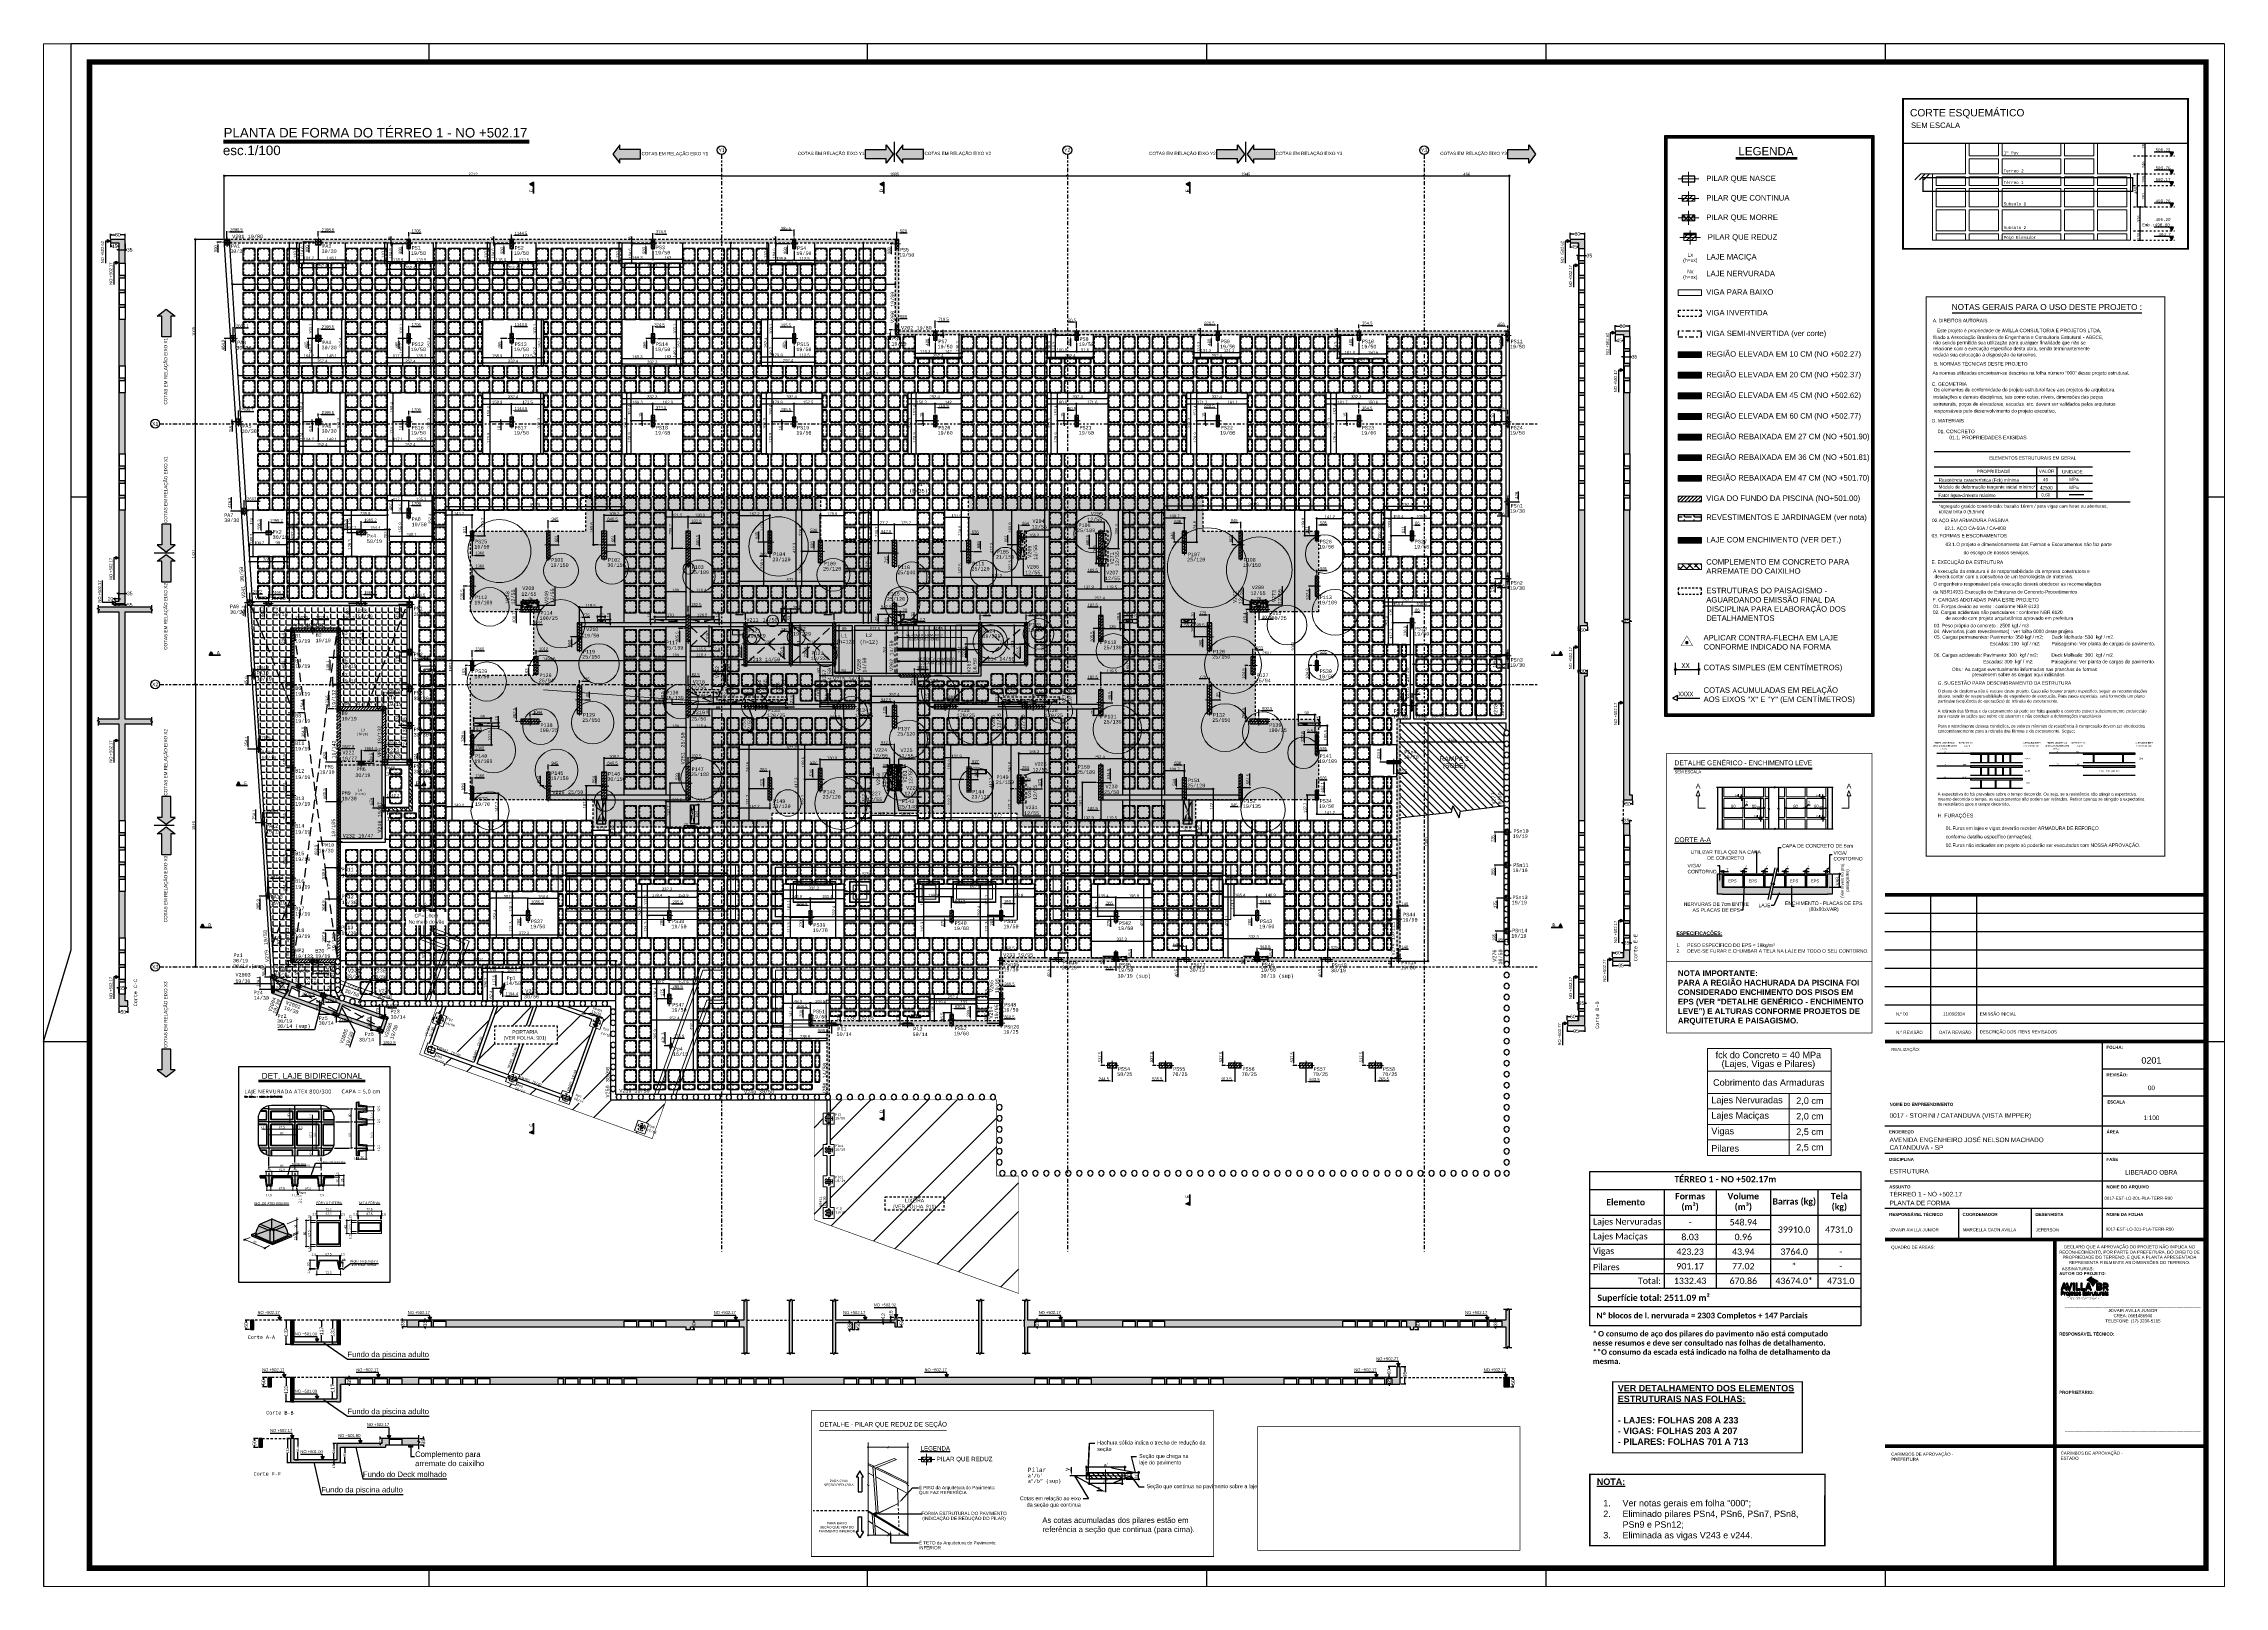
# Paper-space layout 'Layout' of a CAD drawing. Header units: millimetres. Extents: x 44 to 163, y -258 to -174.
# The model-space entities are those that its viewports show. They can reach past a viewport. Long polylines and large blocks are cut down to what shows.
import ezdxf
from ezdxf import colors
from ezdxf.entities.mleader import LeaderData, LeaderLine
from ezdxf.enums import TextEntityAlignment as Align
from ezdxf.math import Vec2, Vec3
from ezdxf.xclip import XClip

# ---------------------------------------------------------------- set-up
doc = ezdxf.new("R2010")
doc.units = ezdxf.units.MM
doc.header["$XCLIPFRAME"] = 2
for name, pattern in [('( Hidden )', [0.375, 0.25, -0.125]), ('347-XXXX-ARQ-BASE-019-TÉRREO$0$HIDDEN2', [0.1875, 0.125, -0.0625]), ('CONTINU', [0]), ('CYPE_RAYAPUNTOPUNTO', [0.45, 0.225, -0.075, 0, -0.075, 0, -0.075]), ('DASHDOT', [1, 0.5, -0.25, 0, -0.25]), ('DASHDOT2', [0.5, 0.25, -0.125, 0, -0.125]), ('DASHED2', [9.525, 6.35, -3.175]), ('ESTILO_TQS_0001', [1, 0.7, -0.3]), ('ESTILO_TQS_0002', [0.4, 0.1, -0.3]), ('HIDDEN', [9.525, 6.35, -3.175]), ('HIDDEN2', [0.1875, 0.125, -0.0625]), ('TRAZO_HUECO', [0.75, 0.5, -0.25])]:
    doc.linetypes.add(name, pattern=pattern)
for name, color, linetype in [('00 - IMPPER - FOLHA - BORDAS', 1, 'Continuous'), ('00 - IMPPER - FOLHA - SELO', 253, 'Continuous'), ('00 - IMPPER - FOLHA - TEXTO', 1, 'Continuous'), ('01', 1, 'Continuous'), ('1', 5, 'Continuous'), ('10', 7, 'Continuous'), ('11', 7, 'Continuous'), ('12', 4, 'Continuous'), ('13', 7, 'Continuous'), ('18', 7, 'Continuous'), ('19', 5, 'Continuous'), ('2', 2, 'Continuous'), ('200', 7, 'ESTILO_TQS_0002'), ('208', 13, 'Continuous'), ('221', 11, 'Continuous'), ('226', 9, 'Continuous'), ('23', 7, 'Continuous'), ('232', 12, 'Continuous'), ('237', 5, 'Continuous'), ('241', 7, 'TRAZO_HUECO'), ('242', 3, 'Continuous'), ('246', 55, 'Continuous'), ('251', 5, 'Continuous'), ('252', 153, 'ESTILO_TQS_0001'), ('3', 2, 'Continuous'), ('30', 9, 'Continuous'), ('347-XXXX-ARQ-BASE-012-1º SUBSOLO$0$AR-ALV', 3, 'Continuous'), ('347-XXXX-ARQ-BASE-013-IMPLANTAÇÃO$0$_XREF PAI', 252, 'Continuous'), ('347-XXXX-ARQ-BASE-013-IMPLANTAÇÃO$0$_XREF-ARQ', 7, 'Continuous'), ('347-XXXX-ARQ-BASE-013-IMPLANTAÇÃO$0$AR-VAG-P', 51, 'Continuous'), ('347-XXXX-ARQ-BASE-019-TÉRREO$0$AR-PRJ', 11, '347-XXXX-ARQ-BASE-019-TÉRREO$0$HIDDEN2'), ('4', 2, 'Continuous'), ('8', 7, 'Continuous'), ('9', 7, 'Continuous'), ('A_htc_alv', 7, 'Continuous'), ('AR-COTA-EXE-50', 7, 'Continuous'), ('ATEX 1', 7, 'Continuous'), ('ATEX CINZA0', 9, 'Continuous'), ('ATEX CINZA2', 252, 'Continuous'), ('ATEX CINZA3', 251, 'Continuous'), ('ATEX COLOR', 30, 'Continuous'), ('COMP_INDNIVEL', 4, 'Continuous'), ('COMP_NIVEL', 4, 'Continuous'), ('COTAS', 1, 'Continuous'), ('EIXOS', 8, 'DASHDOT'), ('TEXTO_EIXOS', 7, 'Continuous'), ('TEXTO_ESCALA_DETALHE', 7, 'Continuous'), ('Textos', 7, 'Continuous')]:
    doc.layers.add(name, color=color, linetype=linetype)
for name, color, linetype, lineweight in [('0017-PAI-PE-001-IMP-R02$0$Modelos genéricos', 252, 'Continuous', 5), ('0017-PAI-PE-001-IMP-R02$0$Paredes', 252, 'Continuous', 5), ('0017-PAI-PE-001-IMP-R02$0$Pisos', 252, 'Continuous', 5), ('0017-PAI-PE-001-IMP-R02$0$WEVE_ESPESSURA 1', 252, 'Continuous', 5), ('A-DETL-GENF', 92, 'Continuous', 9), ('ATEX 2', 255, 'Continuous', 5), ('ATEX 3', 7, 'Continuous', 18), ('ATEX COTA', 250, 'Continuous', 5), ('BL_BORDE_ESTACAS', 1, 'Continuous', 9), ('BL_CONTORNO', 5, 'Continuous', 9), ('ESC_DEGRAU', 2, 'Continuous', 0), ('EST-TEXTO', 7, 'Continuous', 5), ('LJ_NERV_RETI', 7, 'Continuous', 9), ('OT_SEC_LAJE', 7, 'Continuous', 20), ('PA_NUM_ALTUR', 7, 'Continuous', 9), ('PILAR_BETAO', 2, 'Continuous', 20), ('PILAR_EIXOS', 1, 'Continuous', 0), ('PILAR_HACH', 4, 'Continuous', 0), ('SECAO_COTAS', 3, 'Continuous', 0), ('VIG_DIM_VIGAS', 7, 'Continuous', 15), ('VIG_FACES', 5, 'Continuous', 9)]:
    doc.layers.add(name, color=color, linetype=linetype, lineweight=lineweight)
doc.layers.add('ATEX CINZA4', color=250, linetype='Continuous', plot=False)
for name, color, linetype, lineweight, true_color in [('ATEX COLOR2', 7, 'Continuous', 5, 0xe77917), ('CPLAN_MATERIAL_HORMIGON_PANYO_LOSA_MACIZA0_2550_spec_0_0_0_0_00_emis_0_0_0_0_0_1_1_textidcol_0_none_1_1_alftxtcol_0_0_textidbump_0_none_1_1_textidspecular_0_none_1_1_textidao_0_none_1_1_textidspenvmap_0_none_1_1_ttextura_0_0_tviscara_0_0_eplum_1_0_elin_1_0_etxt_1_0_cilum_1_10_cdifftr_0_0_0_0_0_polcapp_1_1_edgedetec_1_1_orddibu_0_alamb_0_0_glTFcap_1_1', 7, 'Continuous', 0, 0x608aa2), ('CPLAN_MATERIAL_HORMIGON_PILAR0_2550_spec_0_0_0_0_00_emis_0_0_0_0_0_1_1_textidcol_0_none_1_1_alftxtcol_0_0_textidbump_0_none_1_1_textidspecular_0_none_1_1_textidao_0_none_1_1_textidspenvmap_0_none_1_1_ttextura_0_0_tviscara_0_0_eplum_1_0_elin_1_0_etxt_1_0_cilum_1_10_cdifftr_0_0_0_0_0_polcapp_1_1_edgedetec_1_1_orddibu_0_alamb_0_0_glTFcap_1_1', 7, 'Continuous', 0, 0x804000), ('CPLAN_MATERIAL_HORMIGON_VIGA0_2550_spec_0_0_0_0_00_emis_0_0_0_0_0_1_1_textidcol_0_none_1_1_alftxtcol_0_0_textidbump_0_none_1_1_textidspecular_0_none_1_1_textidao_0_none_1_1_textidspenvmap_0_none_1_1_ttextura_0_0_tviscara_0_0_eplum_1_0_elin_1_0_etxt_1_0_cilum_1_10_cdifftr_0_0_0_0_0_polcapp_1_1_edgedetec_1_1_orddibu_0_alamb_0_0_glTFcap_1_1', 7, 'Continuous', 0, 0x4b8484)]:
    doc.layers.add(name, color=color, linetype=linetype, lineweight=lineweight, true_color=true_color)
doc.styles.add('2.5mm', font='arial.ttf', dxfattribs={"height": 0.125})
doc.styles.add('ARIAL', font='arial.ttf')
doc.styles.add('Atex1', font='romans.shx')
doc.styles.add('Atex3', font='segoeuisl.ttf')
doc.styles.add('AtexFINA', font='romans.shx')
doc.styles.add('CYPETXT', font='arial.ttf', dxfattribs={"height": 0.2})
doc.styles.add('CYPETXT_romans', font='arial.ttf', dxfattribs={"height": 0.2})
doc.styles.add('IMPPER 1-100', font='arial.ttf', dxfattribs={"height": 0.17})
doc.styles.add('MtXpl_Calibri_1', font='calibri.ttf')
doc.styles.add('ROMANTIC', font='arial.ttf')
doc.styles.get("Standard").update_dxf_attribs({"font": 'arial.ttf'})
doc.styles.add('TQS_ARIAL', font='arial.ttf')
doc.styles.add('TQS_LUCIDA_CONSOLE', font='lucon.TTF')
doc.dimstyles.new('AtexFINA', dxfattribs={"dimtxt": 7, "dimasz": 2, "dimexe": 2.5, "dimexo": 4, "dimgap": 1, "dimtad": 1, "dimtxsty": 'Atex3', "dimblk": 'ARCHTICK', "dimcen": 2.5, "dimdle": 2.5, "dimclrd": 1, "dimclre": 1, "dimclrt": 7, "dimadec": 0, "dimazin": 0, "dimtfac": 1, "dimtmove": 2, "dimatfit": 3, "dimldrblk": 'ARCHTICK', "dimfxl": 1, "dimlwd": -1, "dimarcsym": 0})
doc.dimstyles.new('AVILLA 1-50', dxfattribs={"dimtxt": 0.125, "dimasz": 0.05, "dimexe": 0.05, "dimexo": 0.05, "dimgap": 0.01, "dimtad": 3, "dimdec": 1, "dimlfac": 100, "dimzin": 9, "dimdsep": 46, "dimtxsty": 'ARIAL', "dimblk": 'ORIGIN', "dimcen": 1.5, "dimclrd": 10, "dimclre": 10, "dimclrt": 7, "dimadec": 0, "dimazin": 0, "dimtfac": 1, "dimtdec": 1, "dimtmove": 0, "dimatfit": 1, "dimfxl": 1, "dimarcsym": 0})
doc.dimstyles.new('AVILLA 100', dxfattribs={"dimtxt": 0.13, "dimasz": 0.05, "dimexe": 0.05, "dimexo": 0.05, "dimgap": 0.01, "dimtad": 3, "dimdec": 0, "dimlfac": 100, "dimzin": 1, "dimdsep": 46, "dimtxsty": 'ARIAL', "dimblk": 'ORIGIN', "dimcen": 1.5, "dimclrd": 10, "dimclre": 10, "dimclrt": 7, "dimadec": 0, "dimazin": 0, "dimtfac": 1, "dimtdec": 0, "dimtmove": 0, "dimatfit": 1, "dimfxl": 1, "dimarcsym": 0})
doc.dimstyles.new('AVILLA 100 2', dxfattribs={"dimtxt": 0.16, "dimasz": 0.06, "dimexe": 0.05, "dimexo": 0.05, "dimgap": 0.01, "dimtad": 3, "dimdec": 1, "dimlfac": 100, "dimzin": 9, "dimdsep": 46, "dimtxsty": 'ARIAL', "dimblk": 'ORIGIN', "dimcen": 1.5, "dimclrd": 10, "dimclre": 10, "dimclrt": 7, "dimadec": 0, "dimazin": 0, "dimtfac": 1, "dimtdec": 1, "dimtmove": 0, "dimatfit": 1, "dimfxl": 1, "dimarcsym": 0})
doc.dimstyles.new('COTAS CORTE', dxfattribs={"dimtxt": 0.133333, "dimasz": 0.05, "dimexe": 0.05, "dimexo": 0.05, "dimgap": 0.01, "dimtad": 0, "dimdec": 1, "dimlfac": 100, "dimzin": 9, "dimdsep": 46, "dimtxsty": 'ARIAL', "dimblk": 'OPEN', "dimcen": 1.5, "dimadec": 0, "dimazin": 0, "dimtfac": 1, "dimtdec": 1, "dimtmove": 0, "dimatfit": 1, "dimldrblk": 'OPEN', "dimfxl": 1, "dimarcsym": 0})
doc.dimstyles.new('LOC UM_100 2', dxfattribs={"dimtxt": 0.16, "dimasz": 0.15, "dimexe": 0.05, "dimexo": 0.05, "dimgap": 0.03, "dimtad": 1, "dimjust": 2, "dimdec": 1, "dimlfac": 100, "dimdsep": 46, "dimtxsty": 'ARIAL', "dimcen": 0.05, "dimdle": 0.1, "dimse1": 1, "dimsd1": 1, "dimclrd": 1, "dimclre": 1, "dimclrt": 7, "dimadec": 1, "dimazin": 2, "dimtp": 0.5, "dimtm": 0.5, "dimtfac": 1, "dimtdec": 1, "dimtmove": 0, "dimatfit": 3, "dimfxl": 1, "dimtolj": 1, "dimarcsym": 0})
pattern_1 = [(45, (-781.3485, 45.1883), (-2.357317, 2.357317), []), (45, (-779.777, 45.1883), (-2.357317, 2.357317), [])]
pattern_2 = [(45, (-781.34853, 45.18825), (-0.078577241, 0.078577241), [])]
pattern_3 = [(45, (685.15059, -106.08026), (-0.078577241, 0.078577241), []), (135, (685.15059, -106.08026), (-0.078577241, -0.078577241), [])]
pattern_4 = [(45, (585.15059, -196.08026), (-0.07857724, 0.07857724), [])]
pattern_5 = [(135, (496.161, -292.6796), (-0.20205576, -0.20205576), [])]
pattern_6 = [(45, (-642.17353, -86.83243), (-0.078577241, 0.078577241), []), (135, (-642.17353, -86.83243), (-0.078577241, -0.078577241), [])]
pattern_7 = [(45, (-642.17353, -86.83243), (-0.078577241, 0.078577241), [])]
pattern_8 = [(45, (-749.55464, -86.83243), (-0.078577241, 0.078577241), [])]
pattern_9 = [(315, (12.9956, 529.32437), (0.088388348, 0.088388348), [])]

# ---------------------------------------------------------------- blocks, each defined once
blk = doc.blocks.new('ENCHIMENTO_PISO TERREO')
h = blk.add_hatch(color=9)
h.dxf.hatch_style = 1
h.paths.add_polyline_path([(27.7, 0.14), (27.7, 0.75), (31.15, 0.75), (31.15, 5.14), (24.8495, 5.14), (24.8495, 7.04), (12.06, 7.04), (12.06, 4.64), (4, 4.64), (4, 7.04), (-8.79, 7.04), (-8.7905, 5.14), (-15.09, 5.14), (-15.09, 0.75), (-11.64, 0.75), (-11.64, 0.17), (-11.64, -2.71), (-15.09, -2.71), (-15.09, -9.5), (-8.39, -9.5), (-8.39, -11), (1.35, -11), (1.35, -10.25), (14.71, -10.25), (14.71, -11), (24.45, -11), (24.45, -9.5), (31.15, -9.5), (31.15, -5.11), (27.7, -5.11)])
at = {"layer": '347-XXXX-ARQ-BASE-019-TÉRREO$0$AR-PRJ', "color": 9}
blk.add_lwpolyline([(-11.64, 0.17), (-11.64, 0.75), (-15.09, 0.75), (-15.09, 5.14), (-8.7905, 5.14), (-8.79, 7.04), (4, 7.04), (4, 4.64), (12.06, 4.64), (12.06, 7.04), (24.8495, 7.04), (24.8495, 5.14), (31.15, 5.14), (31.15, 0.75), (27.7, 0.75), (27.7, 0.14), (27.7, -5.11), (31.15, -5.11), (31.15, -9.5), (24.45, -9.5), (24.45, -11), (14.71, -11), (14.71, -10.25), (1.35, -10.25), (1.35, -11), (-8.39, -11), (-8.39, -9.5), (-15.09, -9.5), (-15.09, -2.71), (-11.64, -2.71), (-11.64, 0.14)], dxfattribs=at)
blk = doc.blocks.new('ESCADA 2 (DESCE)')
at = {"layer": 'COTAS', "linetype": 'Continuous'}
h = blk.add_hatch(dxfattribs=at)
h.set_pattern_fill('ANSI31', color=8, scale=0.02)
h.set_pattern_definition([(45, (2272.60032, 1511.056013), (-0.04490128, 0.04490128), [])])
h.paths.add_polyline_path([(2313.7, 1482.13), (2316.89, 1482.13), (2316.89, 1481.99), (2313.7, 1481.99)])
at = {"layer": 'COTAS', "color": 8, "linetype": 'Continuous'}
for p, q in [((2314.93, 1481.99), (2314.93, 1480.76)), ((2315.21, 1481.99), (2315.21, 1480.76)), ((2315.49, 1481.99), (2315.49, 1480.76)), ((2315.77, 1481.99), (2315.77, 1480.76)), ((2316.05, 1481.99), (2316.05, 1480.76)), ((2316.33, 1481.99), (2316.33, 1480.76)), ((2316.61, 1481.99), (2316.61, 1480.76)), ((2316.89, 1482.06), (2316.89, 1482.13)), ((2316.89, 1482.06), (2316.89, 1480.76)), ((2314.28, 1480.76), (2314.93, 1480.76)), ((2316.89, 1480.76), (2314.93, 1480.76)), ((2316.89, 1480.76), (2318.12, 1480.76))]:
    blk.add_line(p, q, dxfattribs=at)
for points in [[(2313.7, 1482.13), (2316.89, 1482.13), (2316.89, 1481.99), (2313.7, 1481.99)], [(2313.79, 1481.37), (2313.7, 1481.41), (2313.79, 1481.46), (2313.79, 1481.37)]]:
    blk.add_lwpolyline(points, close=True, dxfattribs=at)
for points in [[(2317.5, 1482.06), (2317.5, 1481.41), (2316.89, 1481.41), (2314.93, 1481.41), (2314.6, 1481.41), (2313.79, 1481.41)], [(2316.86, 1482.06), (2317.47, 1482.06), (2317.49, 1482.02), (2317.52, 1482.11), (2317.53, 1482.06), (2318.15, 1482.06)]]:
    blk.add_lwpolyline(points, dxfattribs=at)
at = {"color": 8, "insert": (2314.56, 1481.61), "char_height": 0.1333, "width": 2.5243, "attachment_point": 1, "rotation": 360, "style": 'CYPETXT_romans'}
blk.add_mtext('\\pxqc;{\\W0.975;VER DETALHAMENTO\\PESCADA 2 (DESCE)}', dxfattribs=at)
blk = doc.blocks.new('ESCADA 3 (SOBE)')
at = {"layer": 'ESC_DEGRAU'}
h = blk.add_hatch(dxfattribs=at)
h.set_pattern_fill('ANSI31', color=8, scale=0.02)
h.set_pattern_definition([(45, (2283.11007, 1511.101934), (-0.04490128, 0.04490128), [])])
h.paths.add_polyline_path([(2324.21, 1482.18), (2327.4, 1482.18), (2327.4, 1482.04), (2324.21, 1482.04)])
at = {"layer": 'COTAS', "color": 8, "linetype": 'Continuous'}
blk.add_line((2328.63, 1483.41), (2327.4, 1483.41), dxfattribs=at)
blk.add_lwpolyline([(2327.37, 1482.11), (2327.98, 1482.11), (2328, 1482.07), (2328.03, 1482.15), (2328.04, 1482.11), (2328.66, 1482.11)], dxfattribs=at)
at = {"layer": 'ESC_DEGRAU', "color": 8}
for p, q in [((2324.21, 1483.41), (2327.4, 1483.41)), ((2324.5, 1482.18), (2324.5, 1483.41)), ((2324.79, 1482.18), (2324.79, 1483.41)), ((2325.08, 1482.18), (2325.08, 1483.41)), ((2325.37, 1482.18), (2325.37, 1483.41)), ((2325.66, 1482.18), (2325.66, 1483.41)), ((2325.95, 1482.18), (2325.95, 1483.41)), ((2326.24, 1482.18), (2326.24, 1483.41)), ((2326.53, 1482.18), (2326.53, 1483.41)), ((2326.82, 1482.18), (2326.82, 1483.41)), ((2327.11, 1482.18), (2327.11, 1483.41)), ((2327.4, 1482.11), (2327.4, 1483.41)), ((2327.4, 1482.11), (2327.4, 1482.04))]:
    blk.add_line(p, q, dxfattribs=at)
blk.add_lwpolyline([(2324.26, 1482.76), (2327.4, 1482.76), (2328.01, 1482.76), (2328.01, 1482.11)], dxfattribs=at)
blk.add_lwpolyline([(2324.21, 1482.18), (2327.4, 1482.18), (2327.4, 1482.04), (2324.21, 1482.04)], close=True, dxfattribs=at)
blk.add_arc((2324.21, 1482.76), 0.05, 270, 90, dxfattribs=at)
at = {"layer": 'ESC_DEGRAU', "color": 8, "insert": (2324.41, 1482.96), "char_height": 0.1333, "width": 2.5243, "attachment_point": 1, "rotation": 360, "style": 'CYPETXT_romans'}
blk.add_mtext('\\pxqc;{\\W0.975;VER DETALHAMENTO\\PESCADA 3 (SOBE)}', dxfattribs=at)
blk = doc.blocks.new('_VAONER063700637000750007500')
at = {"layer": '251', "color": 8}
for p, q in [((-33.725, 29.725), (-33.725, -29.725)), ((29.725, 33.725), (-29.725, 33.725)), ((33.725, -29.725), (33.725, 29.725)), ((-29.725, -33.725), (29.725, -33.725))]:
    blk.add_line(p, q, dxfattribs=at)
for centre, start, end in [((-29.725, 29.725), 90, 180), ((29.725, 29.725), 0, 90), ((-29.725, -29.725), 180, 270), ((29.725, -29.725), 270, 0)]:
    blk.add_arc(centre, 4, start, end, dxfattribs=at)
at = {"layer": '252', "color": 8}
for p, q in [((-29.975, 25.975), (-29.975, -25.975)), ((25.975, 29.975), (-25.975, 29.975)), ((29.975, -25.975), (29.975, 25.975)), ((-25.975, -29.975), (25.975, -29.975))]:
    blk.add_line(p, q, dxfattribs=at)
for centre, start, end in [((-25.975, 25.975), 90, 180), ((25.975, 25.975), 0, 90), ((-25.975, -25.975), 180, 270), ((25.975, -25.975), 270, 0)]:
    blk.add_arc(centre, 4, start, end, dxfattribs=at)
blk = doc.blocks.new('_VAONER063700237000750007500')
at = {"layer": '251', "color": 8}
for p, q in [((-33.725, 9.725), (-33.725, -9.725)), ((29.725, 13.725), (-29.725, 13.725)), ((33.725, -9.725), (33.725, 9.725)), ((-29.725, -13.725), (29.725, -13.725))]:
    blk.add_line(p, q, dxfattribs=at)
for centre, start, end in [((-29.725, 9.725), 90, 180), ((29.725, 9.725), 0, 90), ((-29.725, -9.725), 180, 270), ((29.725, -9.725), 270, 0)]:
    blk.add_arc(centre, 4, start, end, dxfattribs=at)
at = {"layer": '252', "color": 8}
for p, q in [((-29.975, 5.975), (-29.975, -5.975)), ((25.975, 9.975), (-25.975, 9.975)), ((29.975, -5.975), (29.975, 5.975)), ((-25.975, -9.975), (25.975, -9.975))]:
    blk.add_line(p, q, dxfattribs=at)
for centre, start, end in [((-25.975, 5.975), 90, 180), ((25.975, 5.975), 0, 90), ((-25.975, -5.975), 180, 270), ((25.975, -5.975), 270, 0)]:
    blk.add_arc(centre, 4, start, end, dxfattribs=at)
blk = doc.blocks.new('_VAONER023700637000750007500')
at = {"layer": '251', "color": 8}
for p, q in [((-13.725, 29.725), (-13.725, -29.725)), ((9.725, 33.725), (-9.725, 33.725)), ((13.725, -29.725), (13.725, 29.725)), ((-9.725, -33.725), (9.725, -33.725))]:
    blk.add_line(p, q, dxfattribs=at)
for centre, start, end in [((-9.725, 29.725), 90, 180), ((9.725, 29.725), 0, 90), ((-9.725, -29.725), 180, 270), ((9.725, -29.725), 270, 0)]:
    blk.add_arc(centre, 4, start, end, dxfattribs=at)
at = {"layer": '252', "color": 8}
for p, q in [((-9.975, 25.975), (-9.975, -25.975)), ((5.975, 29.975), (-5.975, 29.975)), ((9.975, -25.975), (9.975, 25.975)), ((-5.975, -29.975), (5.975, -29.975))]:
    blk.add_line(p, q, dxfattribs=at)
for centre, start, end in [((-5.975, 25.975), 90, 180), ((5.975, 25.975), 0, 90), ((-5.975, -25.975), 180, 270), ((5.975, -25.975), 270, 0)]:
    blk.add_arc(centre, 4, start, end, dxfattribs=at)
blk = doc.blocks.new('NERVURADA TÉRREO 1 MODELO 2 (LO) R0')
at = {"layer": '208', "xscale": 0.01, "yscale": 0.01, "zscale": 0.01}
for name, p in [('_VAONER063700637000750007500', (704.27, -735.93)), ('_VAONER063700637000750007500', (705.07, -735.93)), ('_VAONER063700637000750007500', (705.87, -735.93)), ('_VAONER063700637000750007500', (706.67, -735.93)), ('_VAONER063700637000750007500', (709.87, -735.93)), ('_VAONER063700637000750007500', (710.67, -735.93)), ('_VAONER063700637000750007500', (711.47, -735.93)), ('_VAONER063700637000750007500', (714.66, -735.93)), ('_VAONER063700637000750007500', (715.46, -735.93)), ('_VAONER063700637000750007500', (716.26, -735.93)), ('_VAONER063700637000750007500', (717.06, -735.93)), ('_VAONER063700637000750007500', (720.26, -735.93)), ('_VAONER063700637000750007500', (721.06, -735.93)), ('_VAONER063700637000750007500', (721.86, -735.93)), ('_VAONER063700637000750007500', (722.66, -735.93)), ('_VAONER063700637000750007500', (723.46, -735.93)), ('_VAONER063700637000750007500', (724.26, -735.93)), ('_VAONER063700637000750007500', (728.26, -735.93)), ('_VAONER063700637000750007500', (729.06, -735.93)), ('_VAONER063700637000750007500', (729.85, -735.93)), ('_VAONER063700637000750007500', (730.65, -735.93)), ('_VAONER063700637000750007500', (731.45, -735.93)), ('_VAONER063700637000750007500', (732.25, -735.93)), ('_VAONER063700637000750007500', (735.45, -735.93)), ('_VAONER063700637000750007500', (736.25, -735.93)), ('_VAONER063700637000750007500', (737.05, -735.93)), ('_VAONER063700637000750007500', (737.85, -735.93)), ('_VAONER063700637000750007500', (738.65, -735.93)), ('_VAONER063700637000750007500', (704.27, -736.73)), ('_VAONER063700637000750007500', (705.07, -736.73)), ('_VAONER063700637000750007500', (705.87, -736.73)), ('_VAONER063700637000750007500', (706.67, -736.73)), ('_VAONER063700637000750007500', (707.47, -736.73)), ('_VAONER063700637000750007500', (708.27, -736.73)), ('_VAONER063700637000750007500', (709.07, -736.73)), ('_VAONER063700637000750007500', (709.87, -736.73)), ('_VAONER063700637000750007500', (710.67, -736.73)), ('_VAONER063700637000750007500', (711.47, -736.73)), ('_VAONER063700637000750007500', (712.27, -736.73)), ('_VAONER063700637000750007500', (713.07, -736.73)), ('_VAONER063700637000750007500', (713.86, -736.73)), ('_VAONER063700637000750007500', (714.66, -736.73)), ('_VAONER063700637000750007500', (715.46, -736.73)), ('_VAONER063700637000750007500', (716.26, -736.73)), ('_VAONER063700637000750007500', (717.06, -736.73)), ('_VAONER063700637000750007500', (717.86, -736.73)), ('_VAONER063700637000750007500', (718.66, -736.73)), ('_VAONER063700637000750007500', (719.46, -736.73)), ('_VAONER063700637000750007500', (720.26, -736.73)), ('_VAONER063700637000750007500', (721.06, -736.73)), ('_VAONER063700637000750007500', (721.86, -736.73)), ('_VAONER063700637000750007500', (722.66, -736.73)), ('_VAONER063700637000750007500', (723.46, -736.73)), ('_VAONER063700637000750007500', (724.26, -736.73)), ('_VAONER063700637000750007500', (725.06, -736.73)), ('_VAONER063700637000750007500', (725.86, -736.73)), ('_VAONER063700637000750007500', (726.66, -736.73)), ('_VAONER063700637000750007500', (727.46, -736.73)), ('_VAONER063700637000750007500', (728.26, -736.73)), ('_VAONER063700637000750007500', (729.06, -736.73)), ('_VAONER063700637000750007500', (729.85, -736.73)), ('_VAONER063700637000750007500', (730.65, -736.73)), ('_VAONER063700637000750007500', (731.45, -736.73)), ('_VAONER063700637000750007500', (732.25, -736.73)), ('_VAONER063700637000750007500', (733.05, -736.73)), ('_VAONER063700637000750007500', (733.85, -736.73)), ('_VAONER063700637000750007500', (734.65, -736.73)), ('_VAONER063700637000750007500', (735.45, -736.73)), ('_VAONER063700637000750007500', (736.25, -736.73)), ('_VAONER063700637000750007500', (737.05, -736.73)), ('_VAONER063700637000750007500', (737.85, -736.73)), ('_VAONER063700637000750007500', (738.65, -736.73)), ('_VAONER063700637000750007500', (704.27, -737.53)), ('_VAONER063700637000750007500', (704.27, -738.33)), ('_VAONER063700637000750007500', (705.07, -737.53)), ('_VAONER063700637000750007500', (705.07, -738.33)), ('_VAONER063700637000750007500', (705.87, -737.53)), ('_VAONER063700637000750007500', (705.87, -738.33)), ('_VAONER063700637000750007500', (706.67, -737.53)), ('_VAONER063700637000750007500', (706.67, -738.33)), ('_VAONER063700637000750007500', (707.47, -737.53)), ('_VAONER063700637000750007500', (707.47, -738.33)), ('_VAONER063700637000750007500', (708.27, -737.53)), ('_VAONER063700637000750007500', (708.27, -738.33)), ('_VAONER063700637000750007500', (709.07, -737.53)), ('_VAONER063700637000750007500', (709.07, -738.33)), ('_VAONER063700637000750007500', (709.87, -737.53)), ('_VAONER063700637000750007500', (709.87, -738.33)), ('_VAONER063700637000750007500', (710.67, -737.53)), ('_VAONER063700637000750007500', (710.67, -738.33)), ('_VAONER063700637000750007500', (711.47, -737.53)), ('_VAONER063700637000750007500', (711.47, -738.33)), ('_VAONER063700637000750007500', (712.27, -737.53)), ('_VAONER063700637000750007500', (712.27, -738.33)), ('_VAONER063700637000750007500', (713.07, -737.53)), ('_VAONER063700637000750007500', (713.07, -738.33)), ('_VAONER063700637000750007500', (713.86, -737.53)), ('_VAONER063700637000750007500', (713.86, -738.33)), ('_VAONER063700637000750007500', (714.66, -737.53)), ('_VAONER063700637000750007500', (714.66, -738.33)), ('_VAONER063700637000750007500', (715.46, -737.53)), ('_VAONER063700637000750007500', (715.46, -738.33)), ('_VAONER063700637000750007500', (716.26, -737.53)), ('_VAONER063700637000750007500', (716.26, -738.33)), ('_VAONER063700637000750007500', (717.06, -737.53)), ('_VAONER063700637000750007500', (717.06, -738.33)), ('_VAONER063700637000750007500', (717.86, -737.53)), ('_VAONER063700637000750007500', (717.86, -738.33)), ('_VAONER063700637000750007500', (718.66, -737.53)), ('_VAONER063700637000750007500', (718.66, -738.33)), ('_VAONER063700637000750007500', (719.46, -737.53)), ('_VAONER063700637000750007500', (719.46, -738.33)), ('_VAONER063700637000750007500', (720.26, -737.53)), ('_VAONER063700637000750007500', (720.26, -738.33)), ('_VAONER063700637000750007500', (721.06, -737.53)), ('_VAONER063700637000750007500', (721.06, -738.33)), ('_VAONER063700637000750007500', (721.86, -737.53)), ('_VAONER063700637000750007500', (721.86, -738.33)), ('_VAONER063700637000750007500', (722.66, -737.53)), ('_VAONER063700637000750007500', (722.66, -738.33)), ('_VAONER063700637000750007500', (723.46, -737.53)), ('_VAONER063700637000750007500', (723.46, -738.33)), ('_VAONER063700637000750007500', (724.26, -737.53)), ('_VAONER063700637000750007500', (724.26, -738.33)), ('_VAONER063700637000750007500', (725.06, -737.53)), ('_VAONER063700637000750007500', (725.06, -738.33)), ('_VAONER063700637000750007500', (725.86, -737.53)), ('_VAONER063700637000750007500', (725.86, -738.33)), ('_VAONER063700637000750007500', (726.66, -737.53)), ('_VAONER063700637000750007500', (726.66, -738.33)), ('_VAONER063700637000750007500', (727.46, -737.53)), ('_VAONER063700637000750007500', (727.46, -738.33)), ('_VAONER063700637000750007500', (728.26, -737.53)), ('_VAONER063700637000750007500', (728.26, -738.33)), ('_VAONER063700637000750007500', (729.06, -737.53)), ('_VAONER063700637000750007500', (729.06, -738.33)), ('_VAONER063700637000750007500', (729.85, -737.53)), ('_VAONER063700637000750007500', (729.85, -738.33)), ('_VAONER063700637000750007500', (730.65, -737.53)), ('_VAONER063700637000750007500', (730.65, -738.33)), ('_VAONER063700637000750007500', (731.45, -737.53)), ('_VAONER063700637000750007500', (731.45, -738.33)), ('_VAONER063700637000750007500', (732.25, -737.53)), ('_VAONER063700637000750007500', (732.25, -738.33)), ('_VAONER063700637000750007500', (733.05, -737.53)), ('_VAONER063700637000750007500', (733.05, -738.33)), ('_VAONER063700637000750007500', (733.85, -737.53)), ('_VAONER063700637000750007500', (733.85, -738.33)), ('_VAONER063700637000750007500', (734.65, -737.53)), ('_VAONER063700637000750007500', (734.65, -738.33)), ('_VAONER063700637000750007500', (735.45, -737.53)), ('_VAONER063700637000750007500', (735.45, -738.33)), ('_VAONER063700637000750007500', (736.25, -737.53)), ('_VAONER063700637000750007500', (736.25, -738.33)), ('_VAONER063700637000750007500', (737.05, -737.53)), ('_VAONER063700637000750007500', (737.05, -738.33)), ('_VAONER063700637000750007500', (737.85, -737.53)), ('_VAONER063700637000750007500', (737.85, -738.33)), ('_VAONER063700637000750007500', (738.65, -737.53)), ('_VAONER063700637000750007500', (738.65, -738.33)), ('_VAONER063700637000750007500', (704.27, -739.13)), ('_VAONER063700637000750007500', (705.07, -739.13)), ('_VAONER063700637000750007500', (705.87, -739.13)), ('_VAONER063700637000750007500', (706.67, -739.13)), ('_VAONER063700637000750007500', (707.47, -739.13)), ('_VAONER063700637000750007500', (708.27, -739.13)), ('_VAONER063700637000750007500', (709.07, -739.13)), ('_VAONER063700637000750007500', (709.87, -739.13)), ('_VAONER063700637000750007500', (710.67, -739.13)), ('_VAONER063700637000750007500', (711.47, -739.13)), ('_VAONER063700637000750007500', (712.27, -739.13)), ('_VAONER063700637000750007500', (713.07, -739.13)), ('_VAONER063700637000750007500', (713.86, -739.13)), ('_VAONER063700637000750007500', (714.66, -739.13)), ('_VAONER063700637000750007500', (715.46, -739.13)), ('_VAONER063700637000750007500', (716.26, -739.13)), ('_VAONER063700637000750007500', (717.06, -739.13)), ('_VAONER063700637000750007500', (717.86, -739.13)), ('_VAONER063700637000750007500', (718.66, -739.13)), ('_VAONER063700637000750007500', (719.46, -739.13)), ('_VAONER063700637000750007500', (720.26, -739.13)), ('_VAONER063700637000750007500', (721.06, -739.13)), ('_VAONER063700637000750007500', (721.86, -739.13)), ('_VAONER063700637000750007500', (722.66, -739.13)), ('_VAONER063700637000750007500', (723.46, -739.13)), ('_VAONER063700637000750007500', (724.26, -739.13)), ('_VAONER063700637000750007500', (725.06, -739.13)), ('_VAONER063700637000750007500', (725.86, -739.13)), ('_VAONER063700637000750007500', (726.66, -739.13)), ('_VAONER063700637000750007500', (727.46, -739.13)), ('_VAONER063700637000750007500', (728.26, -739.13)), ('_VAONER063700637000750007500', (729.06, -739.13)), ('_VAONER063700637000750007500', (729.85, -739.13)), ('_VAONER063700637000750007500', (730.65, -739.13)), ('_VAONER063700637000750007500', (731.45, -739.13)), ('_VAONER063700637000750007500', (732.25, -739.13)), ('_VAONER063700637000750007500', (733.05, -739.13)), ('_VAONER063700637000750007500', (733.85, -739.13)), ('_VAONER063700637000750007500', (734.65, -739.13)), ('_VAONER063700637000750007500', (735.45, -739.13)), ('_VAONER063700637000750007500', (736.25, -739.13)), ('_VAONER063700637000750007500', (737.05, -739.13)), ('_VAONER063700637000750007500', (737.85, -739.13)), ('_VAONER063700637000750007500', (738.65, -739.13)), ('_VAONER063700637000750007500', (704.27, -739.93)), ('_VAONER063700637000750007500', (704.27, -740.73)), ('_VAONER063700637000750007500', (705.07, -739.93)), ('_VAONER063700637000750007500', (705.07, -740.73)), ('_VAONER063700637000750007500', (705.87, -739.93)), ('_VAONER063700637000750007500', (705.87, -740.73)), ('_VAONER063700637000750007500', (706.67, -739.93)), ('_VAONER063700637000750007500', (706.67, -740.73)), ('_VAONER063700637000750007500', (709.87, -739.93)), ('_VAONER063700637000750007500', (709.87, -740.73)), ('_VAONER063700637000750007500', (710.67, -739.93)), ('_VAONER063700637000750007500', (710.67, -740.73)), ('_VAONER063700637000750007500', (711.47, -739.93)), ('_VAONER063700637000750007500', (711.47, -740.73)), ('_VAONER063700637000750007500', (714.66, -739.93)), ('_VAONER063700637000750007500', (714.66, -740.73)), ('_VAONER063700637000750007500', (715.46, -739.93)), ('_VAONER063700637000750007500', (715.46, -740.73)), ('_VAONER063700637000750007500', (716.26, -739.93)), ('_VAONER063700637000750007500', (716.26, -740.73)), ('_VAONER023700637000750007500', (716.86, -739.93)), ('_VAONER023700637000750007500', (716.86, -740.73)), ('_VAONER023700637000750007500', (720.46, -739.93)), ('_VAONER023700637000750007500', (720.46, -740.73)), ('_VAONER063700637000750007500', (721.06, -739.93)), ('_VAONER063700637000750007500', (721.06, -740.73)), ('_VAONER063700637000750007500', (721.86, -739.93)), ('_VAONER063700637000750007500', (721.86, -740.73)), ('_VAONER063700637000750007500', (722.66, -739.93)), ('_VAONER063700637000750007500', (722.66, -740.73)), ('_VAONER063700637000750007500', (723.46, -739.93)), ('_VAONER063700637000750007500', (723.46, -740.73)), ('_VAONER063700637000750007500', (724.26, -739.93)), ('_VAONER063700637000750007500', (724.26, -740.73)), ('_VAONER063700637000750007500', (728.26, -739.93)), ('_VAONER063700637000750007500', (728.26, -740.73)), ('_VAONER063700637000750007500', (729.06, -739.93)), ('_VAONER063700637000750007500', (729.06, -740.73)), ('_VAONER063700637000750007500', (729.85, -739.93)), ('_VAONER063700637000750007500', (729.85, -740.73)), ('_VAONER063700637000750007500', (730.65, -739.93)), ('_VAONER063700637000750007500', (730.65, -740.73)), ('_VAONER063700637000750007500', (731.45, -739.93)), ('_VAONER063700637000750007500', (731.45, -740.73)), ('_VAONER023700637000750007500', (732.05, -739.93)), ('_VAONER023700637000750007500', (732.05, -740.73)), ('_VAONER063700637000750007500', (735.45, -739.93)), ('_VAONER063700637000750007500', (735.45, -740.73)), ('_VAONER063700637000750007500', (736.25, -739.93)), ('_VAONER063700637000750007500', (736.25, -740.73)), ('_VAONER063700637000750007500', (737.05, -739.93)), ('_VAONER063700637000750007500', (737.05, -740.73)), ('_VAONER063700637000750007500', (737.85, -739.93)), ('_VAONER063700637000750007500', (737.85, -740.73)), ('_VAONER063700637000750007500', (738.65, -739.93)), ('_VAONER063700637000750007500', (738.65, -740.73)), ('_VAONER063700637000750007500', (739.45, -740.73)), ('_VAONER063700637000750007500', (740.25, -740.73)), ('_VAONER063700637000750007500', (743.45, -740.73)), ('_VAONER063700637000750007500', (744.25, -740.73)), ('_VAONER063700637000750007500', (745.05, -740.73)), ('_VAONER063700637000750007500', (745.84, -740.73)), ('_VAONER063700637000750007500', (746.64, -740.73)), ('_VAONER063700637000750007500', (747.44, -740.73)), ('_VAONER063700637000750007500', (750.64, -740.73)), ('_VAONER063700637000750007500', (751.44, -740.73)), ('_VAONER063700637000750007500', (752.24, -740.73)), ('_VAONER063700637000750007500', (753.04, -740.73)), ('_VAONER063700637000750007500', (753.84, -740.73)), ('_VAONER063700637000750007500', (754.64, -740.73)), ('_VAONER063700637000750007500', (755.44, -740.73)), ('_VAONER063700637000750007500', (758.64, -740.73)), ('_VAONER063700637000750007500', (759.44, -740.73)), ('_VAONER063700637000750007500', (760.24, -740.73)), ('_VAONER063700637000750007500', (761.04, -740.73)), ('_VAONER063700637000750007500', (761.83, -740.73)), ('_VAONER063700637000750007500', (762.63, -740.73)), ('_VAONER063700637000750007500', (763.43, -740.73)), ('_VAONER063700637000750007500', (766.63, -740.73)), ('_VAONER063700637000750007500', (767.43, -740.73)), ('_VAONER063700637000750007500', (768.23, -740.73)), ('_VAONER063700637000750007500', (769.03, -740.73)), ('_VAONER063700637000750007500', (769.83, -740.73)), ('_VAONER063700637000750007500', (770.63, -740.73)), ('_VAONER063700637000750007500', (771.43, -740.73)), ('_VAONER063700637000750007500', (772.23, -740.73)), ('_VAONER063700637000750007500', (704.27, -741.53)), ('_VAONER063700637000750007500', (705.07, -741.53)), ('_VAONER063700637000750007500', (705.87, -741.53)), ('_VAONER063700637000750007500', (706.67, -741.53)), ('_VAONER063700637000750007500', (709.87, -741.53)), ('_VAONER063700637000750007500', (710.67, -741.53)), ('_VAONER063700637000750007500', (711.47, -741.53)), ('_VAONER063700637000750007500', (714.66, -741.53)), ('_VAONER063700637000750007500', (715.46, -741.53)), ('_VAONER063700637000750007500', (716.26, -741.53)), ('_VAONER023700637000750007500', (716.86, -741.53)), ('_VAONER023700637000750007500', (720.46, -741.53)), ('_VAONER063700637000750007500', (721.06, -741.53)), ('_VAONER063700637000750007500', (721.86, -741.53)), ('_VAONER063700637000750007500', (722.66, -741.53)), ('_VAONER063700637000750007500', (723.46, -741.53)), ('_VAONER063700637000750007500', (724.26, -741.53)), ('_VAONER063700637000750007500', (728.26, -741.53)), ('_VAONER063700637000750007500', (729.06, -741.53)), ('_VAONER063700637000750007500', (729.85, -741.53)), ('_VAONER063700637000750007500', (730.65, -741.53)), ('_VAONER063700637000750007500', (731.45, -741.53)), ('_VAONER023700637000750007500', (732.05, -741.53)), ('_VAONER063700637000750007500', (735.45, -741.53)), ('_VAONER063700637000750007500', (736.25, -741.53)), ('_VAONER063700637000750007500', (737.05, -741.53)), ('_VAONER063700637000750007500', (737.85, -741.53)), ('_VAONER063700637000750007500', (738.65, -741.53)), ('_VAONER063700637000750007500', (739.45, -741.53)), ('_VAONER063700637000750007500', (740.25, -741.53)), ('_VAONER063700237000750007500', (741.05, -741.73)), ('_VAONER063700237000750007500', (741.85, -741.73)), ('_VAONER063700237000750007500', (742.65, -741.73)), ('_VAONER063700637000750007500', (743.45, -741.53)), ('_VAONER063700637000750007500', (744.25, -741.53)), ('_VAONER063700637000750007500', (745.05, -741.53)), ('_VAONER063700637000750007500', (745.84, -741.53)), ('_VAONER063700637000750007500', (746.64, -741.53)), ('_VAONER063700637000750007500', (747.44, -741.53)), ('_VAONER063700237000750007500', (748.24, -741.73)), ('_VAONER063700237000750007500', (749.04, -741.73)), ('_VAONER063700237000750007500', (749.84, -741.73)), ('_VAONER063700637000750007500', (750.64, -741.53)), ('_VAONER063700637000750007500', (751.44, -741.53)), ('_VAONER063700637000750007500', (752.24, -741.53)), ('_VAONER063700637000750007500', (753.04, -741.53)), ('_VAONER063700637000750007500', (753.84, -741.53)), ('_VAONER063700637000750007500', (754.64, -741.53)), ('_VAONER063700637000750007500', (755.44, -741.53)), ('_VAONER063700237000750007500', (756.24, -741.73)), ('_VAONER063700237000750007500', (757.04, -741.73)), ('_VAONER063700237000750007500', (757.84, -741.73)), ('_VAONER063700637000750007500', (758.64, -741.53)), ('_VAONER063700637000750007500', (759.44, -741.53)), ('_VAONER063700637000750007500', (760.24, -741.53)), ('_VAONER063700637000750007500', (761.04, -741.53)), ('_VAONER063700637000750007500', (761.83, -741.53)), ('_VAONER063700637000750007500', (762.63, -741.53)), ('_VAONER063700637000750007500', (763.43, -741.53)), ('_VAONER063700237000750007500', (764.23, -741.73)), ('_VAONER063700237000750007500', (765.03, -741.73)), ('_VAONER063700237000750007500', (765.83, -741.73)), ('_VAONER063700637000750007500', (766.63, -741.53)), ('_VAONER063700637000750007500', (767.43, -741.53)), ('_VAONER063700637000750007500', (768.23, -741.53)), ('_VAONER063700637000750007500', (769.03, -741.53)), ('_VAONER063700637000750007500', (769.83, -741.53)), ('_VAONER063700637000750007500', (770.63, -741.53)), ('_VAONER063700637000750007500', (771.43, -741.53)), ('_VAONER063700637000750007500', (772.23, -741.53)), ('_VAONER063700637000750007500', (704.27, -742.33)), ('_VAONER063700637000750007500', (704.27, -743.13)), ('_VAONER063700637000750007500', (705.07, -742.33)), ('_VAONER063700637000750007500', (705.07, -743.13)), ('_VAONER063700637000750007500', (705.87, -742.33)), ('_VAONER063700637000750007500', (705.87, -743.13)), ('_VAONER063700637000750007500', (706.67, -742.33)), ('_VAONER063700637000750007500', (706.67, -743.13)), ('_VAONER063700637000750007500', (707.47, -742.33)), ('_VAONER063700637000750007500', (707.47, -743.13)), ('_VAONER063700637000750007500', (708.27, -742.33)), ('_VAONER063700637000750007500', (708.27, -743.13)), ('_VAONER063700637000750007500', (709.07, -742.33)), ('_VAONER063700637000750007500', (709.07, -743.13)), ('_VAONER063700637000750007500', (709.87, -742.33)), ('_VAONER063700637000750007500', (709.87, -743.13)), ('_VAONER063700637000750007500', (710.67, -742.33)), ('_VAONER063700637000750007500', (710.67, -743.13)), ('_VAONER063700637000750007500', (711.47, -742.33)), ('_VAONER063700637000750007500', (711.47, -743.13)), ('_VAONER063700637000750007500', (712.27, -742.33)), ('_VAONER063700637000750007500', (712.27, -743.13)), ('_VAONER063700637000750007500', (713.07, -742.33)), ('_VAONER063700637000750007500', (713.07, -743.13)), ('_VAONER063700637000750007500', (713.86, -742.33)), ('_VAONER063700637000750007500', (713.86, -743.13)), ('_VAONER063700637000750007500', (714.66, -742.33)), ('_VAONER063700637000750007500', (714.66, -743.13)), ('_VAONER063700637000750007500', (715.46, -742.33)), ('_VAONER063700637000750007500', (715.46, -743.13)), ('_VAONER063700637000750007500', (716.26, -742.33)), ('_VAONER063700637000750007500', (716.26, -743.13)), ('_VAONER063700637000750007500', (717.06, -742.33)), ('_VAONER063700637000750007500', (717.06, -743.13)), ('_VAONER063700637000750007500', (717.86, -742.33)), ('_VAONER063700637000750007500', (717.86, -743.13)), ('_VAONER063700637000750007500', (718.66, -742.33)), ('_VAONER063700637000750007500', (718.66, -743.13)), ('_VAONER063700637000750007500', (719.46, -742.33)), ('_VAONER063700637000750007500', (719.46, -743.13)), ('_VAONER063700637000750007500', (720.26, -742.33)), ('_VAONER063700637000750007500', (720.26, -743.13)), ('_VAONER063700637000750007500', (721.06, -742.33)), ('_VAONER063700637000750007500', (721.06, -743.13)), ('_VAONER063700637000750007500', (721.86, -742.33)), ('_VAONER063700637000750007500', (721.86, -743.13)), ('_VAONER063700637000750007500', (722.66, -742.33)), ('_VAONER063700637000750007500', (722.66, -743.13)), ('_VAONER063700637000750007500', (723.46, -742.33)), ('_VAONER063700637000750007500', (723.46, -743.13)), ('_VAONER063700637000750007500', (724.26, -742.33)), ('_VAONER063700637000750007500', (724.26, -743.13)), ('_VAONER063700637000750007500', (725.06, -742.33)), ('_VAONER063700637000750007500', (725.06, -743.13)), ('_VAONER063700637000750007500', (725.86, -742.33)), ('_VAONER063700637000750007500', (725.86, -743.13)), ('_VAONER063700637000750007500', (726.66, -742.33)), ('_VAONER063700637000750007500', (726.66, -743.13)), ('_VAONER063700637000750007500', (727.46, -742.33)), ('_VAONER063700637000750007500', (727.46, -743.13)), ('_VAONER063700637000750007500', (728.26, -742.33)), ('_VAONER063700637000750007500', (728.26, -743.13)), ('_VAONER063700637000750007500', (729.06, -742.33)), ('_VAONER063700637000750007500', (729.06, -743.13)), ('_VAONER063700637000750007500', (729.85, -742.33)), ('_VAONER063700637000750007500', (729.85, -743.13)), ('_VAONER063700637000750007500', (730.65, -742.33)), ('_VAONER063700637000750007500', (730.65, -743.13)), ('_VAONER063700637000750007500', (731.45, -742.33)), ('_VAONER063700637000750007500', (731.45, -743.13)), ('_VAONER063700637000750007500', (732.25, -742.33)), ('_VAONER063700637000750007500', (732.25, -743.13)), ('_VAONER063700637000750007500', (733.05, -742.33)), ('_VAONER063700637000750007500', (733.05, -743.13)), ('_VAONER063700637000750007500', (733.85, -742.33)), ('_VAONER063700637000750007500', (733.85, -743.13)), ('_VAONER063700637000750007500', (734.65, -742.33)), ('_VAONER063700637000750007500', (734.65, -743.13)), ('_VAONER063700637000750007500', (735.45, -742.33)), ('_VAONER063700637000750007500', (735.45, -743.13)), ('_VAONER063700637000750007500', (736.25, -742.33)), ('_VAONER063700637000750007500', (736.25, -743.13)), ('_VAONER063700637000750007500', (737.05, -742.33)), ('_VAONER063700637000750007500', (737.05, -743.13)), ('_VAONER063700637000750007500', (737.85, -742.33)), ('_VAONER063700637000750007500', (737.85, -743.13)), ('_VAONER063700637000750007500', (738.65, -742.33)), ('_VAONER063700637000750007500', (738.65, -743.13)), ('_VAONER063700637000750007500', (739.45, -742.33)), ('_VAONER063700637000750007500', (739.45, -743.13)), ('_VAONER063700637000750007500', (740.25, -742.33)), ('_VAONER063700637000750007500', (740.25, -743.13)), ('_VAONER063700637000750007500', (741.05, -742.33)), ('_VAONER063700637000750007500', (741.05, -743.13)), ('_VAONER063700637000750007500', (741.85, -742.33)), ('_VAONER063700637000750007500', (741.85, -743.13)), ('_VAONER063700637000750007500', (742.65, -742.33)), ('_VAONER063700637000750007500', (742.65, -743.13)), ('_VAONER063700637000750007500', (743.45, -742.33)), ('_VAONER063700637000750007500', (743.45, -743.13)), ('_VAONER063700637000750007500', (744.25, -742.33)), ('_VAONER063700637000750007500', (744.25, -743.13)), ('_VAONER063700637000750007500', (745.05, -742.33)), ('_VAONER063700637000750007500', (745.05, -743.13)), ('_VAONER063700637000750007500', (745.84, -742.33)), ('_VAONER063700637000750007500', (745.84, -743.13)), ('_VAONER063700637000750007500', (746.64, -742.33)), ('_VAONER063700637000750007500', (746.64, -743.13)), ('_VAONER063700637000750007500', (747.44, -742.33)), ('_VAONER063700637000750007500', (747.44, -743.13)), ('_VAONER063700637000750007500', (748.24, -742.33)), ('_VAONER063700637000750007500', (748.24, -743.13)), ('_VAONER063700637000750007500', (749.04, -742.33)), ('_VAONER063700637000750007500', (749.04, -743.13)), ('_VAONER063700637000750007500', (749.84, -742.33)), ('_VAONER063700637000750007500', (749.84, -743.13)), ('_VAONER063700637000750007500', (750.64, -742.33)), ('_VAONER063700637000750007500', (750.64, -743.13)), ('_VAONER063700637000750007500', (751.44, -742.33)), ('_VAONER063700637000750007500', (751.44, -743.13)), ('_VAONER063700637000750007500', (752.24, -742.33)), ('_VAONER063700637000750007500', (752.24, -743.13)), ('_VAONER063700637000750007500', (753.04, -742.33)), ('_VAONER063700637000750007500', (753.04, -743.13)), ('_VAONER063700637000750007500', (753.84, -742.33)), ('_VAONER063700637000750007500', (753.84, -743.13)), ('_VAONER063700637000750007500', (754.64, -742.33)), ('_VAONER063700637000750007500', (754.64, -743.13)), ('_VAONER063700637000750007500', (755.44, -742.33)), ('_VAONER063700637000750007500', (755.44, -743.13)), ('_VAONER063700637000750007500', (756.24, -742.33)), ('_VAONER063700637000750007500', (756.24, -743.13)), ('_VAONER063700637000750007500', (757.04, -742.33)), ('_VAONER063700637000750007500', (757.04, -743.13)), ('_VAONER063700637000750007500', (757.84, -742.33)), ('_VAONER063700637000750007500', (757.84, -743.13)), ('_VAONER063700637000750007500', (758.64, -742.33)), ('_VAONER063700637000750007500', (758.64, -743.13)), ('_VAONER063700637000750007500', (759.44, -742.33)), ('_VAONER063700637000750007500', (759.44, -743.13)), ('_VAONER063700637000750007500', (760.24, -742.33)), ('_VAONER063700637000750007500', (760.24, -743.13)), ('_VAONER063700637000750007500', (761.04, -742.33)), ('_VAONER063700637000750007500', (761.04, -743.13)), ('_VAONER063700637000750007500', (761.83, -742.33)), ('_VAONER063700637000750007500', (761.83, -743.13)), ('_VAONER063700637000750007500', (762.63, -742.33)), ('_VAONER063700637000750007500', (762.63, -743.13)), ('_VAONER063700637000750007500', (763.43, -742.33)), ('_VAONER063700637000750007500', (763.43, -743.13)), ('_VAONER063700637000750007500', (764.23, -742.33)), ('_VAONER063700637000750007500', (764.23, -743.13)), ('_VAONER063700637000750007500', (765.03, -742.33)), ('_VAONER063700637000750007500', (765.03, -743.13)), ('_VAONER063700637000750007500', (765.83, -742.33)), ('_VAONER063700637000750007500', (765.83, -743.13)), ('_VAONER063700637000750007500', (766.63, -742.33)), ('_VAONER063700637000750007500', (766.63, -743.13)), ('_VAONER063700637000750007500', (767.43, -742.33)), ('_VAONER063700637000750007500', (767.43, -743.13)), ('_VAONER063700637000750007500', (768.23, -742.33)), ('_VAONER063700637000750007500', (768.23, -743.13)), ('_VAONER063700637000750007500', (769.03, -742.33)), ('_VAONER063700637000750007500', (769.03, -743.13)), ('_VAONER063700637000750007500', (769.83, -742.33)), ('_VAONER063700637000750007500', (769.83, -743.13)), ('_VAONER063700637000750007500', (770.63, -742.33)), ('_VAONER063700637000750007500', (770.63, -743.13)), ('_VAONER063700637000750007500', (771.43, -742.33)), ('_VAONER063700637000750007500', (771.43, -743.13)), ('_VAONER063700637000750007500', (772.23, -742.33)), ('_VAONER063700637000750007500', (772.23, -743.13)), ('_VAONER063700637000750007500', (704.27, -743.93)), ('_VAONER063700637000750007500', (705.07, -743.93)), ('_VAONER063700637000750007500', (705.87, -743.93)), ('_VAONER063700637000750007500', (706.67, -743.93)), ('_VAONER063700637000750007500', (709.87, -743.93)), ('_VAONER063700637000750007500', (710.67, -743.93)), ('_VAONER063700637000750007500', (711.47, -743.93)), ('_VAONER063700637000750007500', (714.66, -743.93)), ('_VAONER063700637000750007500', (715.46, -743.93)), ('_VAONER063700637000750007500', (716.26, -743.93)), ('_VAONER023700637000750007500', (716.86, -743.93)), ('_VAONER023700637000750007500', (720.46, -743.93)), ('_VAONER063700637000750007500', (721.06, -743.93)), ('_VAONER063700637000750007500', (721.86, -743.93)), ('_VAONER063700637000750007500', (722.66, -743.93)), ('_VAONER063700637000750007500', (723.46, -743.93)), ('_VAONER063700637000750007500', (724.26, -743.93)), ('_VAONER063700637000750007500', (728.26, -743.93)), ('_VAONER063700637000750007500', (729.06, -743.93)), ('_VAONER063700637000750007500', (729.85, -743.93)), ('_VAONER063700637000750007500', (730.65, -743.93)), ('_VAONER063700637000750007500', (731.45, -743.93)), ('_VAONER023700637000750007500', (732.05, -743.93)), ('_VAONER023700637000750007500', (735.65, -743.93)), ('_VAONER063700637000750007500', (736.25, -743.93)), ('_VAONER063700637000750007500', (737.05, -743.93)), ('_VAONER063700637000750007500', (737.85, -743.93)), ('_VAONER063700637000750007500', (738.65, -743.93)), ('_VAONER063700637000750007500', (739.45, -743.93)), ('_VAONER023700637000750007500', (740.05, -743.93)), ('_VAONER063700637000750007500', (743.45, -743.93)), ('_VAONER063700637000750007500', (744.25, -743.93)), ('_VAONER063700637000750007500', (745.05, -743.93)), ('_VAONER063700637000750007500', (745.84, -743.93)), ('_VAONER063700637000750007500', (746.64, -743.93)), ('_VAONER063700637000750007500', (747.44, -743.93)), ('_VAONER063700637000750007500', (751.44, -743.93)), ('_VAONER063700637000750007500', (752.24, -743.93)), ('_VAONER063700637000750007500', (753.04, -743.93)), ('_VAONER063700637000750007500', (753.84, -743.93)), ('_VAONER063700637000750007500', (754.64, -743.93)), ('_VAONER023700637000750007500', (755.24, -743.93)), ('_VAONER023700637000750007500', (758.84, -743.93)), ('_VAONER063700637000750007500', (759.44, -743.93)), ('_VAONER063700637000750007500', (760.24, -743.93)), ('_VAONER063700637000750007500', (761.04, -743.93)), ('_VAONER063700637000750007500', (761.83, -743.93)), ('_VAONER063700637000750007500', (762.63, -743.93)), ('_VAONER063700637000750007500', (766.63, -743.93)), ('_VAONER063700637000750007500', (767.43, -743.93)), ('_VAONER063700637000750007500', (768.23, -743.93)), ('_VAONER063700637000750007500', (769.03, -743.93)), ('_VAONER063700637000750007500', (769.83, -743.93)), ('_VAONER063700637000750007500', (770.63, -743.93)), ('_VAONER063700637000750007500', (771.43, -743.93)), ('_VAONER063700637000750007500', (772.23, -743.93)), ('_VAONER063700637000750007500', (705.07, -744.73)), ('_VAONER063700637000750007500', (705.07, -745.53)), ('_VAONER063700637000750007500', (705.87, -744.73)), ('_VAONER063700637000750007500', (705.87, -745.53)), ('_VAONER063700637000750007500', (706.67, -744.73)), ('_VAONER063700637000750007500', (706.67, -745.53)), ('_VAONER063700637000750007500', (709.87, -744.73)), ('_VAONER063700637000750007500', (709.87, -745.53)), ('_VAONER063700637000750007500', (710.67, -744.73)), ('_VAONER063700637000750007500', (710.67, -745.53)), ('_VAONER063700637000750007500', (711.47, -744.73)), ('_VAONER063700637000750007500', (711.47, -745.53)), ('_VAONER063700637000750007500', (714.66, -744.73)), ('_VAONER063700637000750007500', (714.66, -745.53)), ('_VAONER063700637000750007500', (715.46, -744.73)), ('_VAONER063700637000750007500', (715.46, -745.53)), ('_VAONER063700637000750007500', (716.26, -744.73)), ('_VAONER063700637000750007500', (716.26, -745.53)), ('_VAONER023700637000750007500', (716.86, -744.73)), ('_VAONER023700637000750007500', (716.86, -745.53)), ('_VAONER023700637000750007500', (720.46, -744.73)), ('_VAONER023700637000750007500', (720.46, -745.53)), ('_VAONER063700637000750007500', (721.06, -744.73)), ('_VAONER063700637000750007500', (721.06, -745.53)), ('_VAONER063700637000750007500', (721.86, -744.73)), ('_VAONER063700637000750007500', (721.86, -745.53)), ('_VAONER063700637000750007500', (722.66, -744.73)), ('_VAONER063700637000750007500', (722.66, -745.53)), ('_VAONER063700637000750007500', (723.46, -744.73)), ('_VAONER063700637000750007500', (723.46, -745.53)), ('_VAONER063700637000750007500', (724.26, -744.73)), ('_VAONER063700637000750007500', (724.26, -745.53)), ('_VAONER063700637000750007500', (728.26, -744.73)), ('_VAONER063700637000750007500', (728.26, -745.53)), ('_VAONER063700637000750007500', (729.06, -744.73)), ('_VAONER063700637000750007500', (729.06, -745.53)), ('_VAONER063700637000750007500', (729.85, -744.73)), ('_VAONER063700637000750007500', (729.85, -745.53)), ('_VAONER063700637000750007500', (730.65, -744.73)), ('_VAONER063700637000750007500', (730.65, -745.53)), ('_VAONER063700637000750007500', (731.45, -744.73)), ('_VAONER063700637000750007500', (731.45, -745.53)), ('_VAONER023700637000750007500', (732.05, -744.73)), ('_VAONER023700637000750007500', (732.05, -745.53)), ('_VAONER023700637000750007500', (735.65, -744.73)), ('_VAONER023700637000750007500', (735.65, -745.53)), ('_VAONER063700637000750007500', (736.25, -744.73)), ('_VAONER063700637000750007500', (736.25, -745.53)), ('_VAONER063700637000750007500', (737.05, -744.73)), ('_VAONER063700637000750007500', (737.05, -745.53)), ('_VAONER063700637000750007500', (737.85, -744.73)), ('_VAONER063700637000750007500', (737.85, -745.53)), ('_VAONER063700637000750007500', (738.65, -744.73)), ('_VAONER063700637000750007500', (738.65, -745.53)), ('_VAONER063700637000750007500', (739.45, -744.73)), ('_VAONER063700637000750007500', (739.45, -745.53)), ('_VAONER023700637000750007500', (740.05, -744.73)), ('_VAONER023700637000750007500', (740.05, -745.53)), ('_VAONER063700637000750007500', (743.45, -744.73)), ('_VAONER063700637000750007500', (743.45, -745.53)), ('_VAONER063700637000750007500', (744.25, -744.73)), ('_VAONER063700637000750007500', (744.25, -745.53)), ('_VAONER063700637000750007500', (745.05, -744.73)), ('_VAONER063700637000750007500', (745.05, -745.53)), ('_VAONER063700637000750007500', (745.84, -744.73)), ('_VAONER063700637000750007500', (745.84, -745.53)), ('_VAONER063700637000750007500', (746.64, -744.73)), ('_VAONER063700637000750007500', (746.64, -745.53)), ('_VAONER063700637000750007500', (747.44, -744.73)), ('_VAONER063700637000750007500', (747.44, -745.53)), ('_VAONER063700637000750007500', (751.44, -744.73)), ('_VAONER063700637000750007500', (751.44, -745.53)), ('_VAONER063700637000750007500', (752.24, -744.73)), ('_VAONER063700637000750007500', (752.24, -745.53)), ('_VAONER063700637000750007500', (753.04, -744.73)), ('_VAONER063700637000750007500', (753.04, -745.53)), ('_VAONER063700637000750007500', (753.84, -744.73)), ('_VAONER063700637000750007500', (753.84, -745.53)), ('_VAONER063700637000750007500', (754.64, -744.73)), ('_VAONER063700637000750007500', (754.64, -745.53)), ('_VAONER023700637000750007500', (755.24, -744.73)), ('_VAONER023700637000750007500', (755.24, -745.53)), ('_VAONER023700637000750007500', (758.84, -744.73)), ('_VAONER023700637000750007500', (758.84, -745.53)), ('_VAONER063700637000750007500', (759.44, -744.73)), ('_VAONER063700637000750007500', (759.44, -745.53)), ('_VAONER063700637000750007500', (760.24, -744.73)), ('_VAONER063700637000750007500', (760.24, -745.53)), ('_VAONER063700637000750007500', (761.04, -744.73)), ('_VAONER063700637000750007500', (761.04, -745.53)), ('_VAONER063700637000750007500', (761.83, -744.73)), ('_VAONER063700637000750007500', (761.83, -745.53)), ('_VAONER063700637000750007500', (762.63, -744.73)), ('_VAONER063700637000750007500', (762.63, -745.53)), ('_VAONER063700637000750007500', (766.63, -744.73)), ('_VAONER063700637000750007500', (766.63, -745.53)), ('_VAONER063700637000750007500', (767.43, -744.73)), ('_VAONER063700637000750007500', (767.43, -745.53)), ('_VAONER063700637000750007500', (768.23, -744.73)), ('_VAONER063700637000750007500', (768.23, -745.53)), ('_VAONER063700637000750007500', (769.03, -744.73)), ('_VAONER063700637000750007500', (769.03, -745.53)), ('_VAONER063700637000750007500', (769.83, -744.73)), ('_VAONER063700637000750007500', (769.83, -745.53)), ('_VAONER063700637000750007500', (770.63, -744.73)), ('_VAONER063700637000750007500', (770.63, -745.53)), ('_VAONER063700637000750007500', (771.43, -744.73)), ('_VAONER063700637000750007500', (771.43, -745.53)), ('_VAONER063700637000750007500', (772.23, -744.73)), ('_VAONER063700637000750007500', (772.23, -745.53)), ('_VAONER063700637000750007500', (705.07, -746.33)), ('_VAONER063700637000750007500', (705.87, -746.33)), ('_VAONER063700637000750007500', (706.67, -746.33)), ('_VAONER063700637000750007500', (709.87, -746.33)), ('_VAONER063700637000750007500', (710.67, -746.33)), ('_VAONER063700637000750007500', (711.47, -746.33)), ('_VAONER063700637000750007500', (714.66, -746.33)), ('_VAONER063700637000750007500', (715.46, -746.33)), ('_VAONER063700637000750007500', (716.26, -746.33)), ('_VAONER023700637000750007500', (716.86, -746.33)), ('_VAONER023700637000750007500', (720.46, -746.33)), ('_VAONER063700637000750007500', (721.06, -746.33)), ('_VAONER063700637000750007500', (721.86, -746.33)), ('_VAONER063700637000750007500', (722.66, -746.33)), ('_VAONER063700637000750007500', (723.46, -746.33)), ('_VAONER063700637000750007500', (724.26, -746.33)), ('_VAONER063700637000750007500', (728.26, -746.33)), ('_VAONER063700637000750007500', (729.06, -746.33)), ('_VAONER063700637000750007500', (729.85, -746.33)), ('_VAONER063700637000750007500', (730.65, -746.33)), ('_VAONER063700637000750007500', (731.45, -746.33)), ('_VAONER023700637000750007500', (732.05, -746.33)), ('_VAONER023700637000750007500', (735.65, -746.33)), ('_VAONER063700637000750007500', (736.25, -746.33)), ('_VAONER063700637000750007500', (737.05, -746.33)), ('_VAONER063700637000750007500', (737.85, -746.33)), ('_VAONER063700637000750007500', (738.65, -746.33)), ('_VAONER063700637000750007500', (739.45, -746.33)), ('_VAONER023700637000750007500', (740.05, -746.33)), ('_VAONER063700637000750007500', (743.45, -746.33)), ('_VAONER063700637000750007500', (744.25, -746.33)), ('_VAONER063700637000750007500', (745.05, -746.33)), ('_VAONER063700637000750007500', (745.84, -746.33)), ('_VAONER063700637000750007500', (746.64, -746.33)), ('_VAONER063700637000750007500', (747.44, -746.33)), ('_VAONER063700637000750007500', (751.44, -746.33)), ('_VAONER063700637000750007500', (752.24, -746.33)), ('_VAONER063700637000750007500', (753.04, -746.33)), ('_VAONER063700637000750007500', (753.84, -746.33)), ('_VAONER063700637000750007500', (754.64, -746.33)), ('_VAONER023700637000750007500', (755.24, -746.33)), ('_VAONER023700637000750007500', (758.84, -746.33)), ('_VAONER063700637000750007500', (759.44, -746.33)), ('_VAONER063700637000750007500', (760.24, -746.33)), ('_VAONER063700637000750007500', (761.04, -746.33)), ('_VAONER063700637000750007500', (761.83, -746.33)), ('_VAONER063700637000750007500', (762.63, -746.33)), ('_VAONER063700637000750007500', (766.63, -746.33)), ('_VAONER063700637000750007500', (767.43, -746.33)), ('_VAONER063700637000750007500', (768.23, -746.33)), ('_VAONER063700637000750007500', (769.03, -746.33)), ('_VAONER063700637000750007500', (769.83, -746.33)), ('_VAONER063700637000750007500', (770.63, -746.33)), ('_VAONER063700637000750007500', (771.43, -746.33)), ('_VAONER063700637000750007500', (772.23, -746.33)), ('_VAONER063700637000750007500', (705.07, -747.13)), ('_VAONER063700637000750007500', (705.07, -747.93)), ('_VAONER063700637000750007500', (705.87, -747.13)), ('_VAONER063700637000750007500', (705.87, -747.93)), ('_VAONER063700637000750007500', (706.67, -747.13)), ('_VAONER063700637000750007500', (706.67, -747.93)), ('_VAONER063700637000750007500', (707.47, -747.13)), ('_VAONER063700637000750007500', (707.47, -747.93)), ('_VAONER063700637000750007500', (708.27, -747.13)), ('_VAONER063700637000750007500', (708.27, -747.93)), ('_VAONER063700637000750007500', (709.07, -747.13)), ('_VAONER063700637000750007500', (709.07, -747.93)), ('_VAONER063700637000750007500', (709.87, -747.13)), ('_VAONER063700637000750007500', (709.87, -747.93)), ('_VAONER063700637000750007500', (710.67, -747.13)), ('_VAONER063700637000750007500', (710.67, -747.93)), ('_VAONER063700637000750007500', (711.47, -747.13)), ('_VAONER063700637000750007500', (711.47, -747.93)), ('_VAONER063700637000750007500', (712.27, -747.13)), ('_VAONER063700637000750007500', (712.27, -747.93)), ('_VAONER063700637000750007500', (713.07, -747.13)), ('_VAONER063700637000750007500', (713.07, -747.93)), ('_VAONER063700637000750007500', (713.86, -747.13)), ('_VAONER063700637000750007500', (713.86, -747.93)), ('_VAONER063700637000750007500', (714.66, -747.13)), ('_VAONER063700637000750007500', (714.66, -747.93)), ('_VAONER063700637000750007500', (715.46, -747.13)), ('_VAONER063700637000750007500', (715.46, -747.93)), ('_VAONER063700637000750007500', (716.26, -747.13)), ('_VAONER063700637000750007500', (716.26, -747.93)), ('_VAONER063700637000750007500', (717.06, -747.13)), ('_VAONER063700637000750007500', (717.06, -747.93)), ('_VAONER063700637000750007500', (717.86, -747.13)), ('_VAONER063700637000750007500', (717.86, -747.93)), ('_VAONER063700637000750007500', (718.66, -747.13)), ('_VAONER063700637000750007500', (718.66, -747.93)), ('_VAONER063700637000750007500', (719.46, -747.13)), ('_VAONER063700637000750007500', (719.46, -747.93)), ('_VAONER063700637000750007500', (720.26, -747.13)), ('_VAONER063700637000750007500', (720.26, -747.93)), ('_VAONER063700637000750007500', (721.06, -747.13)), ('_VAONER063700637000750007500', (721.06, -747.93)), ('_VAONER063700637000750007500', (721.86, -747.13)), ('_VAONER063700637000750007500', (721.86, -747.93)), ('_VAONER063700637000750007500', (722.66, -747.13)), ('_VAONER063700637000750007500', (722.66, -747.93)), ('_VAONER063700637000750007500', (723.46, -747.13)), ('_VAONER063700637000750007500', (723.46, -747.93)), ('_VAONER063700637000750007500', (724.26, -747.13)), ('_VAONER063700637000750007500', (724.26, -747.93)), ('_VAONER063700637000750007500', (725.06, -747.13)), ('_VAONER063700637000750007500', (725.06, -747.93)), ('_VAONER063700637000750007500', (725.86, -747.13)), ('_VAONER063700637000750007500', (725.86, -747.93)), ('_VAONER063700637000750007500', (726.66, -747.13)), ('_VAONER063700637000750007500', (726.66, -747.93)), ('_VAONER063700637000750007500', (727.46, -747.13)), ('_VAONER063700637000750007500', (727.46, -747.93)), ('_VAONER063700637000750007500', (728.26, -747.13)), ('_VAONER063700637000750007500', (728.26, -747.93)), ('_VAONER063700637000750007500', (729.06, -747.13)), ('_VAONER063700637000750007500', (729.06, -747.93)), ('_VAONER063700637000750007500', (729.85, -747.13)), ('_VAONER063700637000750007500', (729.85, -747.93)), ('_VAONER063700637000750007500', (730.65, -747.13)), ('_VAONER063700637000750007500', (730.65, -747.93)), ('_VAONER063700637000750007500', (731.45, -747.13)), ('_VAONER063700637000750007500', (731.45, -747.93)), ('_VAONER063700637000750007500', (732.25, -747.13)), ('_VAONER063700637000750007500', (732.25, -747.93)), ('_VAONER063700637000750007500', (733.05, -747.13)), ('_VAONER063700637000750007500', (733.05, -747.93)), ('_VAONER063700637000750007500', (733.85, -747.13)), ('_VAONER063700637000750007500', (733.85, -747.93)), ('_VAONER063700637000750007500', (734.65, -747.13)), ('_VAONER063700637000750007500', (734.65, -747.93)), ('_VAONER063700637000750007500', (735.45, -747.13)), ('_VAONER063700637000750007500', (735.45, -747.93)), ('_VAONER063700637000750007500', (736.25, -747.13)), ('_VAONER063700637000750007500', (736.25, -747.93)), ('_VAONER063700637000750007500', (737.05, -747.13)), ('_VAONER063700637000750007500', (737.05, -747.93)), ('_VAONER063700637000750007500', (737.85, -747.13)), ('_VAONER063700637000750007500', (737.85, -747.93)), ('_VAONER063700637000750007500', (738.65, -747.13)), ('_VAONER063700637000750007500', (738.65, -747.93)), ('_VAONER063700637000750007500', (739.45, -747.13)), ('_VAONER063700637000750007500', (739.45, -747.93)), ('_VAONER063700637000750007500', (740.25, -747.13)), ('_VAONER063700637000750007500', (740.25, -747.93)), ('_VAONER063700637000750007500', (741.05, -747.13)), ('_VAONER063700637000750007500', (741.05, -747.93)), ('_VAONER063700637000750007500', (741.85, -747.13)), ('_VAONER063700637000750007500', (741.85, -747.93)), ('_VAONER063700637000750007500', (742.65, -747.13)), ('_VAONER063700637000750007500', (742.65, -747.93)), ('_VAONER063700637000750007500', (743.45, -747.13)), ('_VAONER063700637000750007500', (743.45, -747.93)), ('_VAONER063700637000750007500', (744.25, -747.13)), ('_VAONER063700637000750007500', (744.25, -747.93)), ('_VAONER063700637000750007500', (745.05, -747.13)), ('_VAONER063700637000750007500', (745.05, -747.93)), ('_VAONER063700637000750007500', (745.84, -747.13)), ('_VAONER063700637000750007500', (745.84, -747.93)), ('_VAONER063700637000750007500', (746.64, -747.13)), ('_VAONER063700637000750007500', (746.64, -747.93)), ('_VAONER063700637000750007500', (747.44, -747.13)), ('_VAONER063700637000750007500', (747.44, -747.93)), ('_VAONER063700637000750007500', (748.24, -747.13)), ('_VAONER063700637000750007500', (748.24, -747.93)), ('_VAONER063700637000750007500', (749.04, -747.13)), ('_VAONER063700637000750007500', (749.04, -747.93)), ('_VAONER063700637000750007500', (749.84, -747.13)), ('_VAONER063700637000750007500', (749.84, -747.93)), ('_VAONER063700637000750007500', (750.64, -747.13)), ('_VAONER063700637000750007500', (750.64, -747.93)), ('_VAONER063700637000750007500', (751.44, -747.13)), ('_VAONER063700637000750007500', (751.44, -747.93)), ('_VAONER063700637000750007500', (752.24, -747.13)), ('_VAONER063700637000750007500', (752.24, -747.93)), ('_VAONER063700637000750007500', (753.04, -747.13)), ('_VAONER063700637000750007500', (753.04, -747.93)), ('_VAONER063700637000750007500', (753.84, -747.13)), ('_VAONER063700637000750007500', (753.84, -747.93)), ('_VAONER063700637000750007500', (754.64, -747.13)), ('_VAONER063700637000750007500', (754.64, -747.93)), ('_VAONER063700637000750007500', (755.44, -747.13)), ('_VAONER063700637000750007500', (755.44, -747.93)), ('_VAONER063700637000750007500', (756.24, -747.13)), ('_VAONER063700637000750007500', (756.24, -747.93)), ('_VAONER063700637000750007500', (757.04, -747.13)), ('_VAONER063700637000750007500', (757.04, -747.93)), ('_VAONER063700637000750007500', (757.84, -747.13)), ('_VAONER063700637000750007500', (757.84, -747.93)), ('_VAONER063700637000750007500', (758.64, -747.13)), ('_VAONER063700637000750007500', (758.64, -747.93)), ('_VAONER063700637000750007500', (759.44, -747.13)), ('_VAONER063700637000750007500', (759.44, -747.93)), ('_VAONER063700637000750007500', (760.24, -747.13)), ('_VAONER063700637000750007500', (760.24, -747.93)), ('_VAONER063700637000750007500', (761.04, -747.13)), ('_VAONER063700637000750007500', (761.04, -747.93)), ('_VAONER063700637000750007500', (761.83, -747.13)), ('_VAONER063700637000750007500', (761.83, -747.93)), ('_VAONER063700637000750007500', (762.63, -747.13)), ('_VAONER063700637000750007500', (762.63, -747.93)), ('_VAONER063700637000750007500', (763.43, -747.13)), ('_VAONER063700637000750007500', (763.43, -747.93)), ('_VAONER063700637000750007500', (764.23, -747.13)), ('_VAONER063700637000750007500', (764.23, -747.93)), ('_VAONER063700637000750007500', (765.03, -747.13)), ('_VAONER063700637000750007500', (765.03, -747.93)), ('_VAONER063700637000750007500', (765.83, -747.13)), ('_VAONER063700637000750007500', (765.83, -747.93)), ('_VAONER063700637000750007500', (766.63, -747.13)), ('_VAONER063700637000750007500', (766.63, -747.93)), ('_VAONER063700637000750007500', (767.43, -747.13)), ('_VAONER063700637000750007500', (767.43, -747.93)), ('_VAONER063700637000750007500', (768.23, -747.13)), ('_VAONER063700637000750007500', (768.23, -747.93)), ('_VAONER063700637000750007500', (769.03, -747.13)), ('_VAONER063700637000750007500', (769.03, -747.93)), ('_VAONER063700637000750007500', (769.83, -747.13)), ('_VAONER063700637000750007500', (769.83, -747.93)), ('_VAONER063700637000750007500', (770.63, -747.13)), ('_VAONER063700637000750007500', (770.63, -747.93)), ('_VAONER063700637000750007500', (771.43, -747.13)), ('_VAONER063700637000750007500', (771.43, -747.93)), ('_VAONER063700637000750007500', (772.23, -747.13)), ('_VAONER063700637000750007500', (772.23, -747.93)), ('_VAONER063700637000750007500', (705.07, -748.73)), ('_VAONER063700637000750007500', (705.87, -748.73)), ('_VAONER063700637000750007500', (706.67, -748.73)), ('_VAONER063700637000750007500', (707.47, -748.73)), ('_VAONER063700637000750007500', (708.27, -748.73)), ('_VAONER063700637000750007500', (709.07, -748.73)), ('_VAONER063700637000750007500', (709.87, -748.73)), ('_VAONER063700637000750007500', (710.67, -748.73)), ('_VAONER063700637000750007500', (711.47, -748.73)), ('_VAONER063700637000750007500', (712.27, -748.73)), ('_VAONER063700637000750007500', (713.07, -748.73)), ('_VAONER063700637000750007500', (713.86, -748.73)), ('_VAONER063700637000750007500', (714.66, -748.73)), ('_VAONER063700637000750007500', (715.46, -748.73)), ('_VAONER063700637000750007500', (716.26, -748.73)), ('_VAONER063700637000750007500', (717.06, -748.73)), ('_VAONER063700637000750007500', (717.86, -748.73)), ('_VAONER063700637000750007500', (718.66, -748.73)), ('_VAONER063700637000750007500', (719.46, -748.73)), ('_VAONER063700637000750007500', (720.26, -748.73)), ('_VAONER063700637000750007500', (721.06, -748.73)), ('_VAONER063700637000750007500', (721.86, -748.73)), ('_VAONER063700637000750007500', (722.66, -748.73)), ('_VAONER063700637000750007500', (723.46, -748.73)), ('_VAONER063700637000750007500', (724.26, -748.73)), ('_VAONER063700637000750007500', (725.06, -748.73)), ('_VAONER063700637000750007500', (725.86, -748.73)), ('_VAONER063700637000750007500', (726.66, -748.73)), ('_VAONER063700637000750007500', (727.46, -748.73)), ('_VAONER063700637000750007500', (728.26, -748.73)), ('_VAONER063700637000750007500', (729.06, -748.73)), ('_VAONER063700637000750007500', (729.85, -748.73)), ('_VAONER063700637000750007500', (730.65, -748.73)), ('_VAONER063700637000750007500', (731.45, -748.73)), ('_VAONER063700637000750007500', (732.25, -748.73)), ('_VAONER063700637000750007500', (733.05, -748.73)), ('_VAONER063700637000750007500', (733.85, -748.73)), ('_VAONER063700637000750007500', (734.65, -748.73)), ('_VAONER063700637000750007500', (735.45, -748.73)), ('_VAONER063700637000750007500', (736.25, -748.73)), ('_VAONER063700637000750007500', (737.05, -748.73)), ('_VAONER063700637000750007500', (737.85, -748.73)), ('_VAONER063700637000750007500', (738.65, -748.73)), ('_VAONER063700637000750007500', (739.45, -748.73)), ('_VAONER063700637000750007500', (740.25, -748.73)), ('_VAONER063700637000750007500', (741.05, -748.73)), ('_VAONER063700637000750007500', (741.85, -748.73)), ('_VAONER063700637000750007500', (742.65, -748.73)), ('_VAONER063700637000750007500', (743.45, -748.73)), ('_VAONER063700637000750007500', (744.25, -748.73)), ('_VAONER063700637000750007500', (745.05, -748.73)), ('_VAONER063700637000750007500', (745.84, -748.73)), ('_VAONER063700637000750007500', (746.64, -748.73)), ('_VAONER063700637000750007500', (747.44, -748.73)), ('_VAONER063700637000750007500', (748.24, -748.73)), ('_VAONER063700637000750007500', (749.04, -748.73)), ('_VAONER063700637000750007500', (749.84, -748.73)), ('_VAONER063700637000750007500', (750.64, -748.73)), ('_VAONER063700637000750007500', (751.44, -748.73)), ('_VAONER063700637000750007500', (752.24, -748.73)), ('_VAONER063700637000750007500', (753.04, -748.73)), ('_VAONER063700637000750007500', (753.84, -748.73)), ('_VAONER063700637000750007500', (754.64, -748.73)), ('_VAONER063700637000750007500', (755.44, -748.73)), ('_VAONER063700637000750007500', (756.24, -748.73)), ('_VAONER063700637000750007500', (757.04, -748.73)), ('_VAONER063700637000750007500', (757.84, -748.73)), ('_VAONER063700637000750007500', (758.64, -748.73)), ('_VAONER063700637000750007500', (759.44, -748.73)), ('_VAONER063700637000750007500', (760.24, -748.73)), ('_VAONER063700637000750007500', (761.04, -748.73)), ('_VAONER063700637000750007500', (761.83, -748.73)), ('_VAONER063700637000750007500', (762.63, -748.73)), ('_VAONER063700637000750007500', (763.43, -748.73)), ('_VAONER063700637000750007500', (764.23, -748.73)), ('_VAONER063700637000750007500', (765.03, -748.73)), ('_VAONER063700637000750007500', (765.83, -748.73)), ('_VAONER063700637000750007500', (766.63, -748.73)), ('_VAONER063700637000750007500', (767.43, -748.73)), ('_VAONER063700637000750007500', (768.23, -748.73)), ('_VAONER063700637000750007500', (769.03, -748.73)), ('_VAONER063700637000750007500', (769.83, -748.73)), ('_VAONER063700637000750007500', (770.63, -748.73)), ('_VAONER063700637000750007500', (771.43, -748.73)), ('_VAONER063700637000750007500', (772.23, -748.73)), ('_VAONER063700637000750007500', (705.07, -749.52)), ('_VAONER063700637000750007500', (705.87, -749.52)), ('_VAONER063700637000750007500', (706.67, -749.52)), ('_VAONER063700637000750007500', (706.67, -750.32)), ('_VAONER063700637000750007500', (707.47, -749.52)), ('_VAONER063700637000750007500', (707.47, -750.32)), ('_VAONER063700637000750007500', (708.27, -749.52)), ('_VAONER063700637000750007500', (708.27, -750.32)), ('_VAONER063700637000750007500', (709.07, -749.52)), ('_VAONER063700637000750007500', (709.07, -750.32)), ('_VAONER063700637000750007500', (709.87, -749.52)), ('_VAONER063700637000750007500', (710.67, -749.52)), ('_VAONER063700637000750007500', (711.47, -749.52)), ('_VAONER063700637000750007500', (714.66, -749.52)), ('_VAONER063700637000750007500', (714.66, -750.32)), ('_VAONER063700637000750007500', (715.46, -749.52)), ('_VAONER063700637000750007500', (716.26, -749.52)), ('_VAONER063700637000750007500', (717.06, -749.52)), ('_VAONER063700637000750007500', (717.86, -749.52)), ('_VAONER063700637000750007500', (718.66, -749.52)), ('_VAONER063700637000750007500', (719.46, -749.52)), ('_VAONER063700637000750007500', (720.26, -749.52)), ('_VAONER063700637000750007500', (721.06, -749.52)), ('_VAONER063700637000750007500', (721.86, -749.52)), ('_VAONER063700637000750007500', (722.66, -749.52)), ('_VAONER063700637000750007500', (723.46, -749.52)), ('_VAONER063700637000750007500', (724.26, -749.52)), ('_VAONER063700637000750007500', (725.06, -749.52)), ('_VAONER063700637000750007500', (725.06, -750.32)), ('_VAONER063700637000750007500', (725.86, -749.52)), ('_VAONER063700637000750007500', (725.86, -750.32)), ('_VAONER063700637000750007500', (726.66, -749.52)), ('_VAONER063700637000750007500', (726.66, -750.32)), ('_VAONER063700637000750007500', (727.46, -749.52)), ('_VAONER063700637000750007500', (728.26, -749.52)), ('_VAONER063700637000750007500', (729.06, -749.52)), ('_VAONER063700637000750007500', (729.85, -749.52)), ('_VAONER063700637000750007500', (729.85, -750.32)), ('_VAONER063700637000750007500', (730.65, -749.52)), ('_VAONER063700637000750007500', (730.65, -750.32)), ('_VAONER063700637000750007500', (731.45, -749.52)), ('_VAONER063700637000750007500', (732.25, -749.52)), ('_VAONER063700637000750007500', (733.05, -749.52)), ('_VAONER063700637000750007500', (733.85, -749.52)), ('_VAONER063700637000750007500', (734.65, -749.52)), ('_VAONER063700637000750007500', (735.45, -749.52)), ('_VAONER063700637000750007500', (736.25, -749.52)), ('_VAONER063700637000750007500', (737.05, -749.52)), ('_VAONER063700637000750007500', (737.05, -750.32)), ('_VAONER063700637000750007500', (737.85, -749.52)), ('_VAONER063700637000750007500', (737.85, -750.32)), ('_VAONER063700637000750007500', (738.65, -749.52)), ('_VAONER063700637000750007500', (739.45, -749.52)), ('_VAONER063700637000750007500', (740.25, -749.52)), ('_VAONER063700637000750007500', (741.05, -749.52)), ('_VAONER063700637000750007500', (741.05, -750.32)), ('_VAONER063700637000750007500', (741.85, -749.52)), ('_VAONER063700637000750007500', (741.85, -750.32)), ('_VAONER063700637000750007500', (742.65, -749.52)), ('_VAONER063700637000750007500', (743.45, -749.52)), ('_VAONER063700637000750007500', (744.25, -749.52)), ('_VAONER063700637000750007500', (745.05, -749.52)), ('_VAONER063700637000750007500', (745.84, -749.52)), ('_VAONER063700637000750007500', (746.64, -749.52)), ('_VAONER063700637000750007500', (747.44, -749.52)), ('_VAONER063700637000750007500', (748.24, -749.52)), ('_VAONER063700637000750007500', (748.24, -750.32)), ('_VAONER063700637000750007500', (749.04, -749.52)), ('_VAONER063700637000750007500', (749.04, -750.32)), ('_VAONER063700637000750007500', (749.84, -749.52)), ('_VAONER063700637000750007500', (750.64, -749.52)), ('_VAONER063700637000750007500', (751.44, -749.52)), ('_VAONER063700637000750007500', (752.24, -749.52)), ('_VAONER063700637000750007500', (752.24, -750.32)), ('_VAONER063700637000750007500', (753.04, -749.52)), ('_VAONER063700637000750007500', (753.04, -750.32)), ('_VAONER063700637000750007500', (753.84, -749.52)), ('_VAONER063700637000750007500', (753.84, -750.32)), ('_VAONER063700637000750007500', (754.64, -749.52)), ('_VAONER063700637000750007500', (755.44, -749.52)), ('_VAONER063700637000750007500', (756.24, -749.52)), ('_VAONER063700637000750007500', (757.04, -749.52)), ('_VAONER063700637000750007500', (757.84, -749.52)), ('_VAONER063700637000750007500', (758.64, -749.52)), ('_VAONER063700637000750007500', (759.44, -749.52)), ('_VAONER063700637000750007500', (760.24, -749.52)), ('_VAONER063700637000750007500', (761.04, -749.52)), ('_VAONER063700637000750007500', (761.83, -749.52)), ('_VAONER063700637000750007500', (762.63, -749.52)), ('_VAONER063700637000750007500', (763.43, -749.52)), ('_VAONER063700637000750007500', (764.23, -749.52)), ('_VAONER063700637000750007500', (764.23, -750.32)), ('_VAONER063700637000750007500', (765.03, -749.52)), ('_VAONER063700637000750007500', (765.03, -750.32)), ('_VAONER063700637000750007500', (765.83, -749.52)), ('_VAONER063700637000750007500', (765.83, -750.32)), ('_VAONER063700637000750007500', (766.63, -749.52)), ('_VAONER063700637000750007500', (767.43, -749.52)), ('_VAONER063700637000750007500', (768.23, -749.52)), ('_VAONER063700637000750007500', (769.03, -749.52)), ('_VAONER063700637000750007500', (769.03, -750.32)), ('_VAONER063700637000750007500', (769.83, -749.52)), ('_VAONER063700637000750007500', (769.83, -750.32)), ('_VAONER063700637000750007500', (770.63, -749.52)), ('_VAONER063700637000750007500', (770.63, -750.32)), ('_VAONER063700637000750007500', (771.43, -749.52)), ('_VAONER063700637000750007500', (771.43, -750.32)), ('_VAONER063700637000750007500', (772.23, -749.52)), ('_VAONER063700637000750007500', (772.23, -750.32)), ('_VAONER063700637000750007500', (706.67, -751.12)), ('_VAONER063700637000750007500', (707.47, -751.12)), ('_VAONER063700637000750007500', (708.27, -751.12)), ('_VAONER063700637000750007500', (709.07, -751.12)), ('_VAONER063700637000750007500', (714.66, -751.12)), ('_VAONER063700637000750007500', (725.06, -751.12)), ('_VAONER063700637000750007500', (725.86, -751.12)), ('_VAONER063700637000750007500', (726.66, -751.12)), ('_VAONER063700637000750007500', (729.85, -751.12)), ('_VAONER063700637000750007500', (730.65, -751.12)), ('_VAONER063700637000750007500', (737.05, -751.12)), ('_VAONER063700637000750007500', (737.85, -751.12)), ('_VAONER063700637000750007500', (741.05, -751.12)), ('_VAONER063700637000750007500', (741.85, -751.12)), ('_VAONER063700637000750007500', (748.24, -751.12)), ('_VAONER063700637000750007500', (749.04, -751.12)), ('_VAONER063700637000750007500', (752.24, -751.12)), ('_VAONER063700637000750007500', (753.04, -751.12)), ('_VAONER063700637000750007500', (753.84, -751.12)), ('_VAONER063700637000750007500', (764.23, -751.12)), ('_VAONER063700637000750007500', (765.03, -751.12)), ('_VAONER063700637000750007500', (765.83, -751.12)), ('_VAONER063700637000750007500', (769.03, -751.12)), ('_VAONER063700637000750007500', (769.83, -751.12)), ('_VAONER063700637000750007500', (770.63, -751.12)), ('_VAONER063700637000750007500', (771.43, -751.12)), ('_VAONER063700637000750007500', (772.23, -751.12)), ('_VAONER063700637000750007500', (705.07, -752.72)), ('_VAONER063700637000750007500', (705.87, -752.72)), ('_VAONER063700637000750007500', (706.67, -751.92)), ('_VAONER063700637000750007500', (706.67, -752.72)), ('_VAONER063700637000750007500', (707.47, -751.92)), ('_VAONER063700637000750007500', (707.47, -752.72)), ('_VAONER063700637000750007500', (708.27, -751.92)), ('_VAONER063700637000750007500', (708.27, -752.72)), ('_VAONER063700637000750007500', (709.07, -751.92)), ('_VAONER063700637000750007500', (709.07, -752.72)), ('_VAONER063700637000750007500', (709.87, -752.72)), ('_VAONER063700637000750007500', (710.67, -752.72)), ('_VAONER063700637000750007500', (711.47, -752.72)), ('_VAONER063700637000750007500', (712.27, -751.92)), ('_VAONER063700637000750007500', (712.27, -752.72)), ('_VAONER063700637000750007500', (713.07, -751.92)), ('_VAONER063700637000750007500', (713.07, -752.72)), ('_VAONER063700637000750007500', (713.86, -751.92)), ('_VAONER063700637000750007500', (713.86, -752.72)), ('_VAONER063700637000750007500', (714.66, -751.92)), ('_VAONER063700637000750007500', (714.66, -752.72)), ('_VAONER063700637000750007500', (725.06, -751.92)), ('_VAONER063700637000750007500', (725.06, -752.72)), ('_VAONER063700637000750007500', (725.86, -751.92)), ('_VAONER063700637000750007500', (725.86, -752.72)), ('_VAONER063700637000750007500', (726.66, -751.92)), ('_VAONER063700637000750007500', (726.66, -752.72)), ('_VAONER063700637000750007500', (729.85, -751.92)), ('_VAONER063700637000750007500', (729.85, -752.72)), ('_VAONER063700637000750007500', (730.65, -751.92)), ('_VAONER063700637000750007500', (730.65, -752.72)), ('_VAONER063700637000750007500', (737.05, -751.92)), ('_VAONER063700637000750007500', (737.05, -752.72)), ('_VAONER063700637000750007500', (737.85, -751.92)), ('_VAONER063700637000750007500', (737.85, -752.72)), ('_VAONER063700637000750007500', (741.05, -751.92)), ('_VAONER063700637000750007500', (741.05, -752.72)), ('_VAONER063700637000750007500', (741.85, -751.92)), ('_VAONER063700637000750007500', (741.85, -752.72)), ('_VAONER063700637000750007500', (748.24, -751.92)), ('_VAONER063700637000750007500', (748.24, -752.72)), ('_VAONER063700637000750007500', (749.04, -751.92)), ('_VAONER063700637000750007500', (749.04, -752.72)), ('_VAONER063700637000750007500', (752.24, -751.92)), ('_VAONER063700637000750007500', (752.24, -752.72)), ('_VAONER063700637000750007500', (753.04, -751.92)), ('_VAONER063700637000750007500', (753.04, -752.72)), ('_VAONER063700637000750007500', (753.84, -751.92)), ('_VAONER063700637000750007500', (753.84, -752.72)), ('_VAONER063700637000750007500', (764.23, -751.92)), ('_VAONER063700637000750007500', (764.23, -752.72)), ('_VAONER063700637000750007500', (765.03, -751.92)), ('_VAONER063700637000750007500', (765.03, -752.72)), ('_VAONER063700637000750007500', (765.83, -751.92)), ('_VAONER063700637000750007500', (765.83, -752.72)), ('_VAONER063700637000750007500', (766.63, -752.72)), ('_VAONER063700637000750007500', (767.43, -752.72)), ('_VAONER063700637000750007500', (768.23, -752.72)), ('_VAONER063700637000750007500', (769.03, -751.92)), ('_VAONER063700637000750007500', (769.03, -752.72)), ('_VAONER063700637000750007500', (769.83, -751.92)), ('_VAONER063700637000750007500', (769.83, -752.72)), ('_VAONER063700637000750007500', (770.63, -751.92)), ('_VAONER063700637000750007500', (770.63, -752.72)), ('_VAONER063700637000750007500', (771.43, -751.92)), ('_VAONER063700637000750007500', (771.43, -752.72)), ('_VAONER063700637000750007500', (772.23, -751.92)), ('_VAONER063700637000750007500', (772.23, -752.72)), ('_VAONER063700637000750007500', (705.07, -753.52)), ('_VAONER063700637000750007500', (705.87, -753.52)), ('_VAONER063700637000750007500', (706.67, -753.52)), ('_VAONER063700637000750007500', (707.47, -753.52)), ('_VAONER063700637000750007500', (708.27, -753.52)), ('_VAONER063700637000750007500', (709.07, -753.52)), ('_VAONER063700637000750007500', (709.87, -753.52)), ('_VAONER063700637000750007500', (710.67, -753.52)), ('_VAONER063700637000750007500', (711.47, -753.52)), ('_VAONER063700637000750007500', (712.27, -753.52)), ('_VAONER063700637000750007500', (713.07, -753.52)), ('_VAONER063700637000750007500', (713.86, -753.52)), ('_VAONER063700637000750007500', (714.66, -753.52)), ('_VAONER063700637000750007500', (725.06, -753.52)), ('_VAONER063700637000750007500', (725.86, -753.52)), ('_VAONER063700637000750007500', (726.66, -753.52)), ('_VAONER063700637000750007500', (729.85, -753.52)), ('_VAONER063700637000750007500', (730.65, -753.52)), ('_VAONER063700637000750007500', (737.05, -753.52)), ('_VAONER063700637000750007500', (737.85, -753.52)), ('_VAONER063700637000750007500', (741.05, -753.52)), ('_VAONER063700637000750007500', (741.85, -753.52)), ('_VAONER063700637000750007500', (748.24, -753.52)), ('_VAONER063700637000750007500', (749.04, -753.52)), ('_VAONER063700637000750007500', (752.24, -753.52)), ('_VAONER063700637000750007500', (753.04, -753.52)), ('_VAONER063700637000750007500', (753.84, -753.52)), ('_VAONER063700637000750007500', (764.23, -753.52)), ('_VAONER063700637000750007500', (765.03, -753.52)), ('_VAONER063700637000750007500', (765.83, -753.52)), ('_VAONER063700637000750007500', (766.63, -753.52)), ('_VAONER063700637000750007500', (767.43, -753.52)), ('_VAONER063700637000750007500', (768.23, -753.52)), ('_VAONER063700637000750007500', (769.03, -753.52)), ('_VAONER063700637000750007500', (769.83, -753.52)), ('_VAONER063700637000750007500', (770.63, -753.52)), ('_VAONER063700637000750007500', (771.43, -753.52)), ('_VAONER063700637000750007500', (772.23, -753.52)), ('_VAONER063700637000750007500', (705.07, -754.32)), ('_VAONER063700637000750007500', (705.87, -754.32)), ('_VAONER063700637000750007500', (706.67, -754.32)), ('_VAONER063700637000750007500', (707.47, -754.32)), ('_VAONER063700637000750007500', (708.27, -754.32)), ('_VAONER063700637000750007500', (709.07, -754.32)), ('_VAONER063700637000750007500', (709.87, -754.32)), ('_VAONER063700637000750007500', (710.67, -754.32)), ('_VAONER063700637000750007500', (711.47, -754.32)), ('_VAONER063700637000750007500', (712.27, -754.32)), ('_VAONER063700637000750007500', (713.07, -754.32)), ('_VAONER063700637000750007500', (713.86, -754.32)), ('_VAONER063700637000750007500', (713.86, -755.12)), ('_VAONER063700637000750007500', (714.66, -754.32)), ('_VAONER063700637000750007500', (714.66, -755.12)), ('_VAONER063700637000750007500', (725.06, -754.32)), ('_VAONER063700637000750007500', (725.06, -755.12)), ('_VAONER063700637000750007500', (725.86, -754.32)), ('_VAONER063700637000750007500', (725.86, -755.12)), ('_VAONER063700637000750007500', (726.66, -754.32)), ('_VAONER063700637000750007500', (726.66, -755.12)), ('_VAONER063700637000750007500', (729.85, -754.32)), ('_VAONER063700637000750007500', (729.85, -755.12)), ('_VAONER063700637000750007500', (730.65, -754.32)), ('_VAONER063700637000750007500', (730.65, -755.12)), ('_VAONER063700637000750007500', (731.45, -754.32)), ('_VAONER063700637000750007500', (731.45, -755.12)), ('_VAONER063700637000750007500', (732.25, -754.32)), ('_VAONER063700637000750007500', (732.25, -755.12)), ('_VAONER063700637000750007500', (733.05, -754.32)), ('_VAONER063700637000750007500', (733.05, -755.12)), ('_VAONER063700637000750007500', (733.85, -754.32)), ('_VAONER063700637000750007500', (733.85, -755.12)), ('_VAONER063700637000750007500', (734.65, -754.32)), ('_VAONER063700637000750007500', (734.65, -755.12)), ('_VAONER063700637000750007500', (735.45, -754.32)), ('_VAONER063700637000750007500', (735.45, -755.12)), ('_VAONER063700637000750007500', (736.25, -754.32)), ('_VAONER063700637000750007500', (736.25, -755.12)), ('_VAONER063700637000750007500', (737.05, -754.32)), ('_VAONER063700637000750007500', (737.05, -755.12)), ('_VAONER063700637000750007500', (737.85, -754.32)), ('_VAONER063700637000750007500', (737.85, -755.12)), ('_VAONER063700637000750007500', (741.05, -754.32)), ('_VAONER063700637000750007500', (741.05, -755.12)), ('_VAONER063700637000750007500', (741.85, -754.32)), ('_VAONER063700637000750007500', (741.85, -755.12)), ('_VAONER063700637000750007500', (742.65, -754.32)), ('_VAONER063700637000750007500', (742.65, -755.12)), ('_VAONER063700637000750007500', (743.45, -754.32)), ('_VAONER063700637000750007500', (743.45, -755.12)), ('_VAONER063700637000750007500', (744.25, -754.32)), ('_VAONER063700637000750007500', (744.25, -755.12)), ('_VAONER063700637000750007500', (745.05, -754.32)), ('_VAONER063700637000750007500', (745.05, -755.12)), ('_VAONER063700637000750007500', (745.84, -754.32)), ('_VAONER063700637000750007500', (745.84, -755.12)), ('_VAONER063700637000750007500', (746.64, -754.32)), ('_VAONER063700637000750007500', (746.64, -755.12)), ('_VAONER063700637000750007500', (747.44, -754.32)), ('_VAONER063700637000750007500', (747.44, -755.12)), ('_VAONER063700637000750007500', (748.24, -754.32)), ('_VAONER063700637000750007500', (748.24, -755.12)), ('_VAONER063700637000750007500', (749.04, -754.32)), ('_VAONER063700637000750007500', (749.04, -755.12)), ('_VAONER063700637000750007500', (752.24, -754.32)), ('_VAONER063700637000750007500', (752.24, -755.12)), ('_VAONER063700637000750007500', (753.04, -754.32)), ('_VAONER063700637000750007500', (753.04, -755.12)), ('_VAONER063700637000750007500', (753.84, -754.32)), ('_VAONER063700637000750007500', (753.84, -755.12)), ('_VAONER063700637000750007500', (764.23, -754.32)), ('_VAONER063700637000750007500', (764.23, -755.12)), ('_VAONER063700637000750007500', (765.03, -754.32)), ('_VAONER063700637000750007500', (765.03, -755.12)), ('_VAONER063700637000750007500', (765.83, -754.32)), ('_VAONER063700637000750007500', (765.83, -755.12)), ('_VAONER063700637000750007500', (766.63, -754.32)), ('_VAONER063700637000750007500', (767.43, -754.32)), ('_VAONER063700637000750007500', (768.23, -754.32)), ('_VAONER063700637000750007500', (769.03, -754.32)), ('_VAONER063700637000750007500', (769.03, -755.12)), ('_VAONER063700637000750007500', (769.83, -754.32)), ('_VAONER063700637000750007500', (769.83, -755.12)), ('_VAONER063700637000750007500', (770.63, -754.32)), ('_VAONER063700637000750007500', (770.63, -755.12)), ('_VAONER063700637000750007500', (771.43, -754.32)), ('_VAONER063700637000750007500', (771.43, -755.12)), ('_VAONER063700637000750007500', (772.23, -754.32)), ('_VAONER063700637000750007500', (772.23, -755.12)), ('_VAONER063700637000750007500', (713.86, -755.92)), ('_VAONER063700637000750007500', (714.66, -755.92)), ('_VAONER063700637000750007500', (747.44, -755.92)), ('_VAONER063700637000750007500', (748.24, -755.92)), ('_VAONER063700637000750007500', (749.04, -755.92)), ('_VAONER063700637000750007500', (753.04, -755.92)), ('_VAONER063700637000750007500', (753.84, -755.92)), ('_VAONER063700637000750007500', (764.23, -755.92)), ('_VAONER063700637000750007500', (765.03, -755.92)), ('_VAONER063700637000750007500', (765.83, -755.92)), ('_VAONER063700637000750007500', (769.03, -755.92)), ('_VAONER063700637000750007500', (769.83, -755.92)), ('_VAONER063700637000750007500', (770.63, -755.92)), ('_VAONER063700637000750007500', (771.43, -755.92)), ('_VAONER063700637000750007500', (772.23, -755.92)), ('_VAONER063700637000750007500', (713.86, -756.72)), ('_VAONER063700637000750007500', (713.86, -757.52)), ('_VAONER063700637000750007500', (714.66, -756.72)), ('_VAONER063700637000750007500', (714.66, -757.52)), ('_VAONER063700637000750007500', (725.06, -756.72)), ('_VAONER063700637000750007500', (725.06, -757.52)), ('_VAONER063700637000750007500', (725.86, -756.72)), ('_VAONER063700637000750007500', (725.86, -757.52)), ('_VAONER063700637000750007500', (726.66, -756.72)), ('_VAONER063700637000750007500', (726.66, -757.52)), ('_VAONER063700637000750007500', (729.85, -756.72)), ('_VAONER063700637000750007500', (729.85, -757.52)), ('_VAONER063700637000750007500', (730.65, -756.72)), ('_VAONER063700637000750007500', (730.65, -757.52)), ('_VAONER063700637000750007500', (747.44, -756.72)), ('_VAONER063700637000750007500', (747.44, -757.52)), ('_VAONER063700637000750007500', (748.24, -756.72)), ('_VAONER063700637000750007500', (748.24, -757.52)), ('_VAONER063700637000750007500', (749.04, -756.72)), ('_VAONER063700637000750007500', (749.04, -757.52)), ('_VAONER063700637000750007500', (752.24, -756.72)), ('_VAONER063700637000750007500', (752.24, -757.52)), ('_VAONER063700637000750007500', (753.04, -756.72)), ('_VAONER063700637000750007500', (753.04, -757.52)), ('_VAONER063700637000750007500', (753.84, -756.72)), ('_VAONER063700637000750007500', (753.84, -757.52)), ('_VAONER063700637000750007500', (764.23, -756.72)), ('_VAONER063700637000750007500', (764.23, -757.52)), ('_VAONER063700637000750007500', (765.03, -756.72)), ('_VAONER063700637000750007500', (765.03, -757.52)), ('_VAONER063700637000750007500', (765.83, -756.72)), ('_VAONER063700637000750007500', (765.83, -757.52)), ('_VAONER063700637000750007500', (766.63, -757.52)), ('_VAONER023700637000750007500', (767.23, -757.52)), ('_VAONER063700637000750007500', (768.23, -757.52)), ('_VAONER063700637000750007500', (769.03, -756.72)), ('_VAONER063700637000750007500', (769.03, -757.52)), ('_VAONER063700637000750007500', (769.83, -756.72)), ('_VAONER063700637000750007500', (769.83, -757.52)), ('_VAONER063700637000750007500', (770.63, -756.72)), ('_VAONER063700637000750007500', (770.63, -757.52)), ('_VAONER063700637000750007500', (771.43, -756.72)), ('_VAONER063700637000750007500', (771.43, -757.52)), ('_VAONER063700637000750007500', (772.23, -756.72)), ('_VAONER063700637000750007500', (772.23, -757.52)), ('_VAONER063700637000750007500', (713.86, -758.32)), ('_VAONER063700637000750007500', (714.66, -758.32)), ('_VAONER063700637000750007500', (725.06, -758.32)), ('_VAONER063700637000750007500', (725.86, -758.32)), ('_VAONER063700637000750007500', (726.66, -758.32)), ('_VAONER063700637000750007500', (729.85, -758.32)), ('_VAONER063700637000750007500', (730.65, -758.32)), ('_VAONER063700637000750007500', (747.44, -758.32)), ('_VAONER063700637000750007500', (748.24, -758.32)), ('_VAONER063700637000750007500', (749.04, -758.32)), ('_VAONER063700637000750007500', (752.24, -758.32)), ('_VAONER063700637000750007500', (753.04, -758.32)), ('_VAONER063700637000750007500', (753.84, -758.32)), ('_VAONER063700637000750007500', (764.23, -758.32)), ('_VAONER063700637000750007500', (765.03, -758.32)), ('_VAONER063700637000750007500', (765.83, -758.32)), ('_VAONER063700637000750007500', (766.63, -758.32)), ('_VAONER023700637000750007500', (767.23, -758.32)), ('_VAONER063700637000750007500', (768.23, -758.32)), ('_VAONER063700637000750007500', (769.03, -758.32)), ('_VAONER063700637000750007500', (769.83, -758.32)), ('_VAONER063700637000750007500', (770.63, -758.32)), ('_VAONER063700637000750007500', (771.43, -758.32)), ('_VAONER063700637000750007500', (772.23, -758.32)), ('_VAONER063700637000750007500', (713.86, -759.12)), ('_VAONER063700637000750007500', (713.86, -759.92)), ('_VAONER063700637000750007500', (714.66, -759.12)), ('_VAONER063700637000750007500', (714.66, -759.92)), ('_VAONER063700637000750007500', (725.06, -759.12)), ('_VAONER063700637000750007500', (725.06, -759.92)), ('_VAONER063700637000750007500', (725.86, -759.12)), ('_VAONER063700637000750007500', (725.86, -759.92)), ('_VAONER063700637000750007500', (726.66, -759.12)), ('_VAONER063700637000750007500', (726.66, -759.92)), ('_VAONER063700637000750007500', (729.85, -759.12)), ('_VAONER063700637000750007500', (730.65, -759.12)), ('_VAONER063700237000750007500', (730.65, -759.72)), ('_VAONER063700637000750007500', (731.45, -759.12)), ('_VAONER063700237000750007500', (731.45, -759.72)), ('_VAONER063700637000750007500', (732.25, -759.12)), ('_VAONER063700237000750007500', (732.25, -759.72)), ('_VAONER063700637000750007500', (733.05, -759.12)), ('_VAONER063700237000750007500', (733.05, -759.72)), ('_VAONER063700637000750007500', (733.85, -759.12)), ('_VAONER063700237000750007500', (733.85, -759.72)), ('_VAONER063700637000750007500', (734.65, -759.12)), ('_VAONER063700637000750007500', (734.65, -759.92)), ('_VAONER063700237000750007500', (735.45, -759.32)), ('_VAONER063700637000750007500', (735.45, -759.92)), ('_VAONER063700237000750007500', (736.25, -759.32)), ('_VAONER063700637000750007500', (736.25, -759.92)), ('_VAONER063700237000750007500', (737.05, -759.32)), ('_VAONER063700637000750007500', (737.05, -759.92)), ('_VAONER063700237000750007500', (737.85, -759.32)), ('_VAONER063700637000750007500', (737.85, -759.92)), ('_VAONER063700237000750007500', (741.05, -759.32)), ('_VAONER063700637000750007500', (741.05, -759.92)), ('_VAONER063700237000750007500', (741.85, -759.32)), ('_VAONER063700637000750007500', (741.85, -759.92)), ('_VAONER063700237000750007500', (742.65, -759.32)), ('_VAONER063700637000750007500', (742.65, -759.92)), ('_VAONER063700237000750007500', (743.45, -759.32)), ('_VAONER063700637000750007500', (743.45, -759.92)), ('_VAONER063700237000750007500', (744.25, -759.32)), ('_VAONER063700637000750007500', (744.25, -759.92)), ('_VAONER063700637000750007500', (745.05, -759.12)), ('_VAONER063700237000750007500', (745.05, -759.72)), ('_VAONER063700637000750007500', (745.84, -759.12)), ('_VAONER063700237000750007500', (745.84, -759.72)), ('_VAONER063700637000750007500', (746.64, -759.12)), ('_VAONER063700237000750007500', (746.64, -759.72)), ('_VAONER063700637000750007500', (747.44, -759.12)), ('_VAONER063700237000750007500', (747.44, -759.72)), ('_VAONER063700637000750007500', (748.24, -759.12)), ('_VAONER063700237000750007500', (748.24, -759.72)), ('_VAONER063700637000750007500', (749.04, -759.12)), ('_VAONER063700237000750007500', (749.04, -759.72)), ('_VAONER063700637000750007500', (752.24, -759.12)), ('_VAONER063700637000750007500', (752.24, -759.92)), ('_VAONER063700637000750007500', (753.04, -759.12)), ('_VAONER063700637000750007500', (753.04, -759.92)), ('_VAONER063700637000750007500', (753.84, -759.12)), ('_VAONER063700637000750007500', (753.84, -759.92)), ('_VAONER063700637000750007500', (764.23, -759.12)), ('_VAONER063700637000750007500', (764.23, -759.92)), ('_VAONER063700637000750007500', (765.03, -759.12)), ('_VAONER063700637000750007500', (765.03, -759.92)), ('_VAONER063700637000750007500', (765.83, -759.12)), ('_VAONER063700637000750007500', (765.83, -759.92)), ('_VAONER063700637000750007500', (766.63, -759.12)), ('_VAONER063700637000750007500', (766.63, -759.92)), ('_VAONER023700637000750007500', (767.23, -759.12)), ('_VAONER023700637000750007500', (767.23, -759.92)), ('_VAONER063700637000750007500', (768.23, -759.12)), ('_VAONER063700637000750007500', (768.23, -759.92)), ('_VAONER063700637000750007500', (769.03, -759.12)), ('_VAONER063700637000750007500', (769.03, -759.92)), ('_VAONER063700637000750007500', (769.83, -759.12)), ('_VAONER063700637000750007500', (769.83, -759.92)), ('_VAONER063700637000750007500', (770.63, -759.12)), ('_VAONER063700637000750007500', (770.63, -759.92)), ('_VAONER063700637000750007500', (771.43, -759.12)), ('_VAONER063700637000750007500', (771.43, -759.92)), ('_VAONER063700637000750007500', (772.23, -759.12)), ('_VAONER063700637000750007500', (772.23, -759.92)), ('_VAONER063700637000750007500', (713.86, -760.72)), ('_VAONER063700637000750007500', (714.66, -760.72)), ('_VAONER063700637000750007500', (725.06, -760.72)), ('_VAONER063700637000750007500', (725.86, -760.72)), ('_VAONER063700637000750007500', (726.66, -760.72)), ('_VAONER063700637000750007500', (737.85, -760.72)), ('_VAONER063700637000750007500', (741.05, -760.72)), ('_VAONER063700637000750007500', (752.24, -760.72)), ('_VAONER063700637000750007500', (753.04, -760.72)), ('_VAONER063700637000750007500', (753.84, -760.72)), ('_VAONER063700637000750007500', (764.23, -760.72)), ('_VAONER063700637000750007500', (765.03, -760.72)), ('_VAONER063700637000750007500', (765.83, -760.72)), ('_VAONER063700637000750007500', (766.63, -760.72)), ('_VAONER023700637000750007500', (767.23, -760.72)), ('_VAONER063700637000750007500', (768.23, -760.72)), ('_VAONER063700637000750007500', (769.03, -760.72)), ('_VAONER063700637000750007500', (769.83, -760.72)), ('_VAONER063700637000750007500', (770.63, -760.72)), ('_VAONER063700637000750007500', (771.43, -760.72)), ('_VAONER063700637000750007500', (772.23, -760.72)), ('_VAONER063700637000750007500', (713.86, -761.52)), ('_VAONER063700637000750007500', (713.86, -762.32)), ('_VAONER063700637000750007500', (714.66, -761.52)), ('_VAONER063700637000750007500', (714.66, -762.32)), ('_VAONER063700637000750007500', (725.06, -761.52)), ('_VAONER063700637000750007500', (725.06, -762.32)), ('_VAONER063700637000750007500', (725.86, -761.52)), ('_VAONER063700637000750007500', (725.86, -762.32)), ('_VAONER063700637000750007500', (726.66, -761.52)), ('_VAONER063700637000750007500', (726.66, -762.32)), ('_VAONER063700637000750007500', (729.85, -761.52)), ('_VAONER063700637000750007500', (729.85, -762.32)), ('_VAONER063700637000750007500', (730.65, -761.52)), ('_VAONER063700637000750007500', (730.65, -762.32)), ('_VAONER063700637000750007500', (731.45, -761.52)), ('_VAONER063700637000750007500', (731.45, -762.32)), ('_VAONER063700637000750007500', (732.25, -761.52)), ('_VAONER063700637000750007500', (732.25, -762.32)), ('_VAONER063700637000750007500', (733.05, -761.52)), ('_VAONER063700637000750007500', (733.05, -762.32)), ('_VAONER063700637000750007500', (733.85, -761.52)), ('_VAONER063700637000750007500', (733.85, -762.32)), ('_VAONER063700637000750007500', (734.65, -761.52)), ('_VAONER063700637000750007500', (734.65, -762.32)), ('_VAONER063700637000750007500', (735.45, -761.52)), ('_VAONER063700637000750007500', (735.45, -762.32)), ('_VAONER063700637000750007500', (736.25, -761.52)), ('_VAONER063700637000750007500', (736.25, -762.32)), ('_VAONER063700637000750007500', (737.05, -761.52)), ('_VAONER063700637000750007500', (737.05, -762.32)), ('_VAONER063700637000750007500', (737.85, -761.52)), ('_VAONER063700637000750007500', (737.85, -762.32)), ('_VAONER063700637000750007500', (741.05, -761.52)), ('_VAONER063700637000750007500', (741.05, -762.32)), ('_VAONER063700637000750007500', (741.85, -761.52)), ('_VAONER063700637000750007500', (741.85, -762.32)), ('_VAONER063700637000750007500', (742.65, -761.52)), ('_VAONER063700637000750007500', (742.65, -762.32)), ('_VAONER063700637000750007500', (743.45, -761.52)), ('_VAONER063700637000750007500', (743.45, -762.32)), ('_VAONER063700637000750007500', (744.25, -761.52)), ('_VAONER063700637000750007500', (744.25, -762.32)), ('_VAONER063700637000750007500', (745.05, -761.52)), ('_VAONER063700637000750007500', (745.05, -762.32)), ('_VAONER063700637000750007500', (745.84, -761.52)), ('_VAONER063700637000750007500', (745.84, -762.32)), ('_VAONER063700637000750007500', (746.64, -761.52)), ('_VAONER063700637000750007500', (746.64, -762.32)), ('_VAONER063700637000750007500', (747.44, -761.52)), ('_VAONER063700637000750007500', (747.44, -762.32)), ('_VAONER063700637000750007500', (748.24, -761.52)), ('_VAONER063700637000750007500', (748.24, -762.32)), ('_VAONER063700637000750007500', (749.04, -761.52)), ('_VAONER063700637000750007500', (749.04, -762.32)), ('_VAONER063700637000750007500', (752.24, -761.52)), ('_VAONER063700637000750007500', (752.24, -762.32)), ('_VAONER063700637000750007500', (753.04, -761.52)), ('_VAONER063700637000750007500', (753.04, -762.32)), ('_VAONER063700637000750007500', (753.84, -761.52)), ('_VAONER063700637000750007500', (753.84, -762.32)), ('_VAONER063700637000750007500', (764.23, -761.52)), ('_VAONER063700637000750007500', (764.23, -762.32)), ('_VAONER063700637000750007500', (765.03, -761.52)), ('_VAONER063700637000750007500', (765.03, -762.32)), ('_VAONER063700637000750007500', (765.83, -761.52)), ('_VAONER063700637000750007500', (765.83, -762.32)), ('_VAONER023700637000750007500', (766.43, -761.52)), ('_VAONER023700637000750007500', (766.43, -762.32)), ('_VAONER063700637000750007500', (713.86, -763.12)), ('_VAONER063700637000750007500', (714.66, -763.12)), ('_VAONER063700637000750007500', (725.06, -763.12)), ('_VAONER063700637000750007500', (725.86, -763.12)), ('_VAONER063700637000750007500', (726.66, -763.12)), ('_VAONER063700637000750007500', (729.85, -763.12)), ('_VAONER063700637000750007500', (730.65, -763.12)), ('_VAONER063700637000750007500', (737.05, -763.12)), ('_VAONER063700637000750007500', (737.85, -763.12)), ('_VAONER063700637000750007500', (741.05, -763.12)), ('_VAONER063700637000750007500', (741.85, -763.12)), ('_VAONER063700637000750007500', (748.24, -763.12)), ('_VAONER063700637000750007500', (749.04, -763.12)), ('_VAONER063700637000750007500', (752.24, -763.12)), ('_VAONER063700637000750007500', (753.04, -763.12)), ('_VAONER063700637000750007500', (753.84, -763.12)), ('_VAONER063700637000750007500', (764.23, -763.12)), ('_VAONER063700637000750007500', (765.03, -763.12)), ('_VAONER063700237000750007500', (712.27, -764.12)), ('_VAONER063700637000750007500', (712.27, -764.72)), ('_VAONER063700637000750007500', (713.86, -763.92)), ('_VAONER063700637000750007500', (713.86, -764.72)), ('_VAONER063700637000750007500', (714.66, -763.92)), ('_VAONER063700637000750007500', (714.66, -764.72)), ('_VAONER063700637000750007500', (725.06, -763.92)), ('_VAONER063700637000750007500', (725.06, -764.72)), ('_VAONER063700637000750007500', (725.86, -763.92)), ('_VAONER063700637000750007500', (725.86, -764.72)), ('_VAONER063700637000750007500', (726.66, -763.92)), ('_VAONER063700637000750007500', (726.66, -764.72)), ('_VAONER063700637000750007500', (729.85, -763.92)), ('_VAONER063700637000750007500', (729.85, -764.72)), ('_VAONER063700637000750007500', (730.65, -763.92)), ('_VAONER063700637000750007500', (730.65, -764.72)), ('_VAONER063700637000750007500', (737.05, -763.92)), ('_VAONER063700637000750007500', (737.05, -764.72)), ('_VAONER063700637000750007500', (737.85, -763.92)), ('_VAONER063700637000750007500', (737.85, -764.72)), ('_VAONER063700637000750007500', (741.05, -763.92)), ('_VAONER063700637000750007500', (741.05, -764.72)), ('_VAONER063700637000750007500', (741.85, -763.92)), ('_VAONER063700637000750007500', (741.85, -764.72)), ('_VAONER063700637000750007500', (748.24, -763.92)), ('_VAONER063700637000750007500', (748.24, -764.72)), ('_VAONER063700637000750007500', (749.04, -763.92)), ('_VAONER063700637000750007500', (749.04, -764.72)), ('_VAONER063700637000750007500', (752.24, -763.92)), ('_VAONER063700637000750007500', (752.24, -764.72)), ('_VAONER063700637000750007500', (753.04, -763.92)), ('_VAONER063700637000750007500', (753.04, -764.72)), ('_VAONER063700637000750007500', (753.84, -763.92)), ('_VAONER063700637000750007500', (753.84, -764.72)), ('_VAONER063700637000750007500', (764.23, -763.92)), ('_VAONER063700637000750007500', (764.23, -764.72)), ('_VAONER063700637000750007500', (765.03, -763.92)), ('_VAONER063700637000750007500', (765.03, -764.72)), ('_VAONER063700637000750007500', (765.83, -764.72)), ('_VAONER023700637000750007500', (766.43, -764.72)), ('_VAONER063700637000750007500', (712.27, -765.51)), ('_VAONER063700637000750007500', (713.86, -765.51)), ('_VAONER063700637000750007500', (714.66, -765.51)), ('_VAONER063700637000750007500', (729.85, -765.51)), ('_VAONER063700637000750007500', (730.65, -765.51)), ('_VAONER063700637000750007500', (737.05, -765.51)), ('_VAONER063700637000750007500', (737.85, -765.51)), ('_VAONER063700637000750007500', (741.05, -765.51)), ('_VAONER063700637000750007500', (741.85, -765.51)), ('_VAONER063700637000750007500', (748.24, -765.51)), ('_VAONER063700637000750007500', (749.04, -765.51)), ('_VAONER063700637000750007500', (764.23, -765.51)), ('_VAONER063700637000750007500', (765.03, -765.51)), ('_VAONER063700637000750007500', (765.83, -765.51)), ('_VAONER023700637000750007500', (766.43, -765.51)), ('_VAONER063700237000750007500', (712.27, -766.51)), ('_VAONER063700637000750007500', (712.27, -767.11)), ('_VAONER063700237000750007500', (713.07, -766.51)), ('_VAONER063700637000750007500', (713.07, -767.11)), ('_VAONER063700637000750007500', (713.86, -766.31)), ('_VAONER063700637000750007500', (713.86, -767.11)), ('_VAONER063700637000750007500', (714.66, -766.31)), ('_VAONER063700637000750007500', (714.66, -767.11)), ('_VAONER063700637000750007500', (715.46, -767.11)), ('_VAONER063700637000750007500', (716.26, -767.11)), ('_VAONER063700637000750007500', (717.06, -767.11)), ('_VAONER063700637000750007500', (717.86, -767.11)), ('_VAONER063700637000750007500', (718.66, -767.11)), ('_VAONER063700637000750007500', (719.46, -767.11)), ('_VAONER063700637000750007500', (720.26, -767.11)), ('_VAONER063700637000750007500', (721.06, -767.11)), ('_VAONER063700637000750007500', (721.86, -767.11)), ('_VAONER063700637000750007500', (722.66, -767.11)), ('_VAONER063700637000750007500', (724.26, -767.11)), ('_VAONER063700637000750007500', (725.06, -766.31)), ('_VAONER063700637000750007500', (725.06, -767.11)), ('_VAONER063700637000750007500', (725.86, -766.31)), ('_VAONER063700637000750007500', (725.86, -767.11)), ('_VAONER063700637000750007500', (726.66, -766.31)), ('_VAONER063700637000750007500', (726.66, -767.11)), ('_VAONER063700637000750007500', (729.85, -766.31)), ('_VAONER063700637000750007500', (729.85, -767.11)), ('_VAONER063700637000750007500', (730.65, -766.31)), ('_VAONER063700637000750007500', (730.65, -767.11)), ('_VAONER063700637000750007500', (731.45, -767.11)), ('_VAONER063700637000750007500', (732.25, -767.11)), ('_VAONER063700637000750007500', (733.05, -767.11)), ('_VAONER063700637000750007500', (733.85, -767.11)), ('_VAONER063700637000750007500', (734.65, -767.11)), ('_VAONER063700637000750007500', (735.45, -767.11)), ('_VAONER063700637000750007500', (736.25, -767.11)), ('_VAONER063700637000750007500', (737.05, -766.31)), ('_VAONER063700637000750007500', (737.05, -767.11)), ('_VAONER063700637000750007500', (737.85, -766.31)), ('_VAONER063700637000750007500', (737.85, -767.11)), ('_VAONER063700637000750007500', (738.65, -767.11)), ('_VAONER063700637000750007500', (739.45, -767.11)), ('_VAONER063700637000750007500', (740.25, -767.11)), ('_VAONER063700637000750007500', (741.05, -766.31)), ('_VAONER063700637000750007500', (741.05, -767.11)), ('_VAONER063700637000750007500', (741.85, -766.31)), ('_VAONER063700637000750007500', (741.85, -767.11)), ('_VAONER063700637000750007500', (742.65, -767.11)), ('_VAONER063700637000750007500', (743.45, -767.11)), ('_VAONER063700637000750007500', (744.25, -767.11)), ('_VAONER063700637000750007500', (745.05, -767.11)), ('_VAONER063700637000750007500', (745.84, -767.11)), ('_VAONER063700637000750007500', (746.64, -767.11)), ('_VAONER063700637000750007500', (747.44, -767.11)), ('_VAONER063700637000750007500', (748.24, -766.31)), ('_VAONER063700637000750007500', (748.24, -767.11)), ('_VAONER063700637000750007500', (749.04, -766.31)), ('_VAONER063700637000750007500', (749.04, -767.11)), ('_VAONER063700637000750007500', (749.84, -767.11)), ('_VAONER063700637000750007500', (750.64, -767.11)), ('_VAONER063700637000750007500', (751.44, -767.11)), ('_VAONER063700637000750007500', (752.24, -766.31)), ('_VAONER063700637000750007500', (752.24, -767.11)), ('_VAONER063700637000750007500', (753.04, -766.31)), ('_VAONER063700637000750007500', (753.04, -767.11)), ('_VAONER063700637000750007500', (753.84, -766.31)), ('_VAONER063700637000750007500', (753.84, -767.11)), ('_VAONER063700637000750007500', (754.64, -767.11)), ('_VAONER063700637000750007500', (756.24, -767.11)), ('_VAONER063700637000750007500', (757.04, -767.11)), ('_VAONER063700637000750007500', (757.84, -767.11)), ('_VAONER063700637000750007500', (758.64, -767.11)), ('_VAONER063700637000750007500', (759.44, -767.11)), ('_VAONER063700637000750007500', (760.24, -767.11)), ('_VAONER063700637000750007500', (761.04, -767.11)), ('_VAONER063700637000750007500', (761.83, -767.11)), ('_VAONER063700637000750007500', (762.63, -767.11)), ('_VAONER063700637000750007500', (763.43, -767.11)), ('_VAONER063700637000750007500', (764.23, -766.31)), ('_VAONER063700637000750007500', (764.23, -767.11)), ('_VAONER063700637000750007500', (765.03, -766.31)), ('_VAONER063700637000750007500', (765.03, -767.11)), ('_VAONER063700637000750007500', (765.83, -766.31)), ('_VAONER063700637000750007500', (765.83, -767.11)), ('_VAONER023700637000750007500', (766.43, -766.31)), ('_VAONER023700637000750007500', (766.43, -767.11)), ('_VAONER063700637000750007500', (712.27, -767.91)), ('_VAONER063700637000750007500', (713.07, -767.91)), ('_VAONER063700637000750007500', (713.86, -767.91)), ('_VAONER063700637000750007500', (714.66, -767.91)), ('_VAONER063700637000750007500', (715.46, -767.91)), ('_VAONER063700637000750007500', (716.26, -767.91)), ('_VAONER063700637000750007500', (717.06, -767.91)), ('_VAONER063700637000750007500', (717.86, -767.91)), ('_VAONER063700637000750007500', (718.66, -767.91)), ('_VAONER063700637000750007500', (719.46, -767.91)), ('_VAONER063700637000750007500', (720.26, -767.91)), ('_VAONER063700637000750007500', (721.06, -767.91)), ('_VAONER063700637000750007500', (721.86, -767.91)), ('_VAONER063700637000750007500', (722.66, -767.91)), ('_VAONER063700637000750007500', (723.46, -767.91)), ('_VAONER063700637000750007500', (724.26, -767.91)), ('_VAONER063700637000750007500', (725.06, -767.91)), ('_VAONER063700637000750007500', (725.86, -767.91)), ('_VAONER063700637000750007500', (726.66, -767.91)), ('_VAONER063700237000750007500', (727.46, -767.31)), ('_VAONER063700637000750007500', (727.46, -767.91)), ('_VAONER063700237000750007500', (728.26, -767.31)), ('_VAONER063700637000750007500', (728.26, -767.91)), ('_VAONER063700237000750007500', (729.06, -767.31)), ('_VAONER063700637000750007500', (729.06, -767.91)), ('_VAONER063700637000750007500', (729.85, -767.91)), ('_VAONER063700637000750007500', (730.65, -767.91)), ('_VAONER063700637000750007500', (731.45, -767.91)), ('_VAONER063700637000750007500', (732.25, -767.91)), ('_VAONER063700637000750007500', (733.05, -767.91)), ('_VAONER063700637000750007500', (733.85, -767.91)), ('_VAONER063700637000750007500', (734.65, -767.91)), ('_VAONER063700637000750007500', (735.45, -767.91)), ('_VAONER063700637000750007500', (736.25, -767.91)), ('_VAONER063700637000750007500', (737.05, -767.91)), ('_VAONER063700637000750007500', (737.85, -767.91)), ('_VAONER063700637000750007500', (738.65, -767.91)), ('_VAONER063700637000750007500', (739.45, -767.91)), ('_VAONER063700637000750007500', (740.25, -767.91)), ('_VAONER063700637000750007500', (741.05, -767.91)), ('_VAONER063700637000750007500', (741.85, -767.91)), ('_VAONER063700637000750007500', (742.65, -767.91)), ('_VAONER063700637000750007500', (743.45, -767.91)), ('_VAONER063700637000750007500', (744.25, -767.91)), ('_VAONER063700637000750007500', (745.05, -767.91)), ('_VAONER063700637000750007500', (745.84, -767.91)), ('_VAONER063700637000750007500', (746.64, -767.91)), ('_VAONER063700637000750007500', (747.44, -767.91)), ('_VAONER063700637000750007500', (748.24, -767.91)), ('_VAONER063700637000750007500', (749.04, -767.91)), ('_VAONER063700637000750007500', (749.84, -767.91)), ('_VAONER063700637000750007500', (750.64, -767.91)), ('_VAONER063700637000750007500', (751.44, -767.91)), ('_VAONER063700637000750007500', (752.24, -767.91)), ('_VAONER063700637000750007500', (753.04, -767.91)), ('_VAONER063700637000750007500', (753.84, -767.91)), ('_VAONER063700637000750007500', (754.64, -767.91)), ('_VAONER063700637000750007500', (755.44, -767.91)), ('_VAONER063700637000750007500', (756.24, -767.91)), ('_VAONER063700637000750007500', (757.04, -767.91)), ('_VAONER063700637000750007500', (757.84, -767.91)), ('_VAONER063700637000750007500', (758.64, -767.91)), ('_VAONER063700637000750007500', (759.44, -767.91)), ('_VAONER063700637000750007500', (760.24, -767.91)), ('_VAONER063700637000750007500', (761.04, -767.91)), ('_VAONER063700637000750007500', (761.83, -767.91)), ('_VAONER063700637000750007500', (762.63, -767.91)), ('_VAONER063700637000750007500', (763.43, -767.91)), ('_VAONER063700637000750007500', (764.23, -767.91)), ('_VAONER063700637000750007500', (765.03, -767.91)), ('_VAONER063700637000750007500', (765.83, -767.91)), ('_VAONER023700637000750007500', (766.43, -767.91)), ('_VAONER063700637000750007500', (709.87, -768.71)), ('_VAONER063700637000750007500', (709.87, -769.51)), ('_VAONER063700637000750007500', (710.67, -768.71)), ('_VAONER063700637000750007500', (710.67, -769.51)), ('_VAONER063700637000750007500', (711.47, -768.71)), ('_VAONER063700637000750007500', (711.47, -769.51)), ('_VAONER063700637000750007500', (712.27, -768.71)), ('_VAONER063700637000750007500', (712.27, -769.51)), ('_VAONER063700637000750007500', (713.07, -768.71)), ('_VAONER063700637000750007500', (713.07, -769.51)), ('_VAONER063700637000750007500', (713.86, -768.71)), ('_VAONER063700637000750007500', (713.86, -769.51)), ('_VAONER063700637000750007500', (714.66, -768.71)), ('_VAONER063700637000750007500', (714.66, -769.51)), ('_VAONER063700637000750007500', (715.46, -768.71)), ('_VAONER063700637000750007500', (715.46, -769.51)), ('_VAONER063700637000750007500', (716.26, -768.71)), ('_VAONER063700637000750007500', (716.26, -769.51)), ('_VAONER063700637000750007500', (717.06, -768.71)), ('_VAONER063700637000750007500', (717.06, -769.51)), ('_VAONER063700637000750007500', (717.86, -768.71)), ('_VAONER063700637000750007500', (717.86, -769.51)), ('_VAONER063700637000750007500', (718.66, -768.71)), ('_VAONER063700637000750007500', (718.66, -769.51)), ('_VAONER063700637000750007500', (719.46, -768.71)), ('_VAONER063700637000750007500', (719.46, -769.51)), ('_VAONER063700637000750007500', (720.26, -768.71)), ('_VAONER063700637000750007500', (720.26, -769.51)), ('_VAONER063700637000750007500', (721.06, -768.71)), ('_VAONER063700637000750007500', (721.06, -769.51)), ('_VAONER063700637000750007500', (721.86, -768.71)), ('_VAONER063700637000750007500', (721.86, -769.51)), ('_VAONER063700637000750007500', (722.66, -768.71)), ('_VAONER063700637000750007500', (722.66, -769.51)), ('_VAONER063700637000750007500', (723.46, -768.71)), ('_VAONER063700637000750007500', (723.46, -769.51)), ('_VAONER063700637000750007500', (724.26, -768.71)), ('_VAONER063700637000750007500', (724.26, -769.51)), ('_VAONER063700637000750007500', (725.06, -768.71)), ('_VAONER063700637000750007500', (725.06, -769.51)), ('_VAONER063700637000750007500', (725.86, -768.71)), ('_VAONER063700637000750007500', (725.86, -769.51)), ('_VAONER063700637000750007500', (726.66, -768.71)), ('_VAONER063700637000750007500', (726.66, -769.51)), ('_VAONER063700637000750007500', (727.46, -768.71)), ('_VAONER063700637000750007500', (727.46, -769.51)), ('_VAONER063700637000750007500', (728.26, -768.71)), ('_VAONER063700637000750007500', (728.26, -769.51)), ('_VAONER063700637000750007500', (729.06, -768.71)), ('_VAONER063700637000750007500', (729.06, -769.51)), ('_VAONER063700637000750007500', (729.85, -768.71)), ('_VAONER063700637000750007500', (729.85, -769.51)), ('_VAONER063700637000750007500', (730.65, -768.71)), ('_VAONER063700637000750007500', (730.65, -769.51)), ('_VAONER063700637000750007500', (731.45, -768.71)), ('_VAONER063700637000750007500', (731.45, -769.51)), ('_VAONER063700637000750007500', (732.25, -768.71)), ('_VAONER063700637000750007500', (732.25, -769.51)), ('_VAONER063700637000750007500', (733.05, -768.71)), ('_VAONER063700637000750007500', (733.05, -769.51)), ('_VAONER063700637000750007500', (733.85, -768.71)), ('_VAONER063700637000750007500', (733.85, -769.51)), ('_VAONER063700637000750007500', (734.65, -768.71)), ('_VAONER063700637000750007500', (734.65, -769.51)), ('_VAONER063700637000750007500', (735.45, -768.71)), ('_VAONER063700637000750007500', (735.45, -769.51)), ('_VAONER063700637000750007500', (736.25, -768.71)), ('_VAONER063700637000750007500', (736.25, -769.51)), ('_VAONER063700637000750007500', (737.05, -768.71)), ('_VAONER063700637000750007500', (737.05, -769.51)), ('_VAONER063700637000750007500', (737.85, -768.71)), ('_VAONER063700637000750007500', (737.85, -769.51)), ('_VAONER063700637000750007500', (738.65, -768.71)), ('_VAONER063700637000750007500', (738.65, -769.51)), ('_VAONER063700637000750007500', (739.45, -768.71)), ('_VAONER063700637000750007500', (739.45, -769.51)), ('_VAONER063700637000750007500', (740.25, -768.71)), ('_VAONER063700637000750007500', (740.25, -769.51)), ('_VAONER063700637000750007500', (741.05, -768.71)), ('_VAONER063700637000750007500', (741.05, -769.51)), ('_VAONER063700637000750007500', (741.85, -768.71)), ('_VAONER063700637000750007500', (741.85, -769.51)), ('_VAONER063700637000750007500', (742.65, -768.71)), ('_VAONER063700637000750007500', (742.65, -769.51)), ('_VAONER063700637000750007500', (743.45, -768.71)), ('_VAONER063700637000750007500', (743.45, -769.51)), ('_VAONER063700637000750007500', (744.25, -768.71)), ('_VAONER063700637000750007500', (744.25, -769.51)), ('_VAONER063700637000750007500', (745.05, -768.71)), ('_VAONER063700637000750007500', (745.05, -769.51)), ('_VAONER063700637000750007500', (745.84, -768.71)), ('_VAONER063700637000750007500', (745.84, -769.51)), ('_VAONER063700637000750007500', (746.64, -768.71)), ('_VAONER063700637000750007500', (746.64, -769.51)), ('_VAONER063700637000750007500', (747.44, -768.71)), ('_VAONER063700637000750007500', (747.44, -769.51)), ('_VAONER063700637000750007500', (748.24, -768.71)), ('_VAONER063700637000750007500', (748.24, -769.51)), ('_VAONER063700637000750007500', (749.04, -768.71)), ('_VAONER063700637000750007500', (749.04, -769.51)), ('_VAONER063700637000750007500', (749.84, -768.71)), ('_VAONER063700637000750007500', (749.84, -769.51)), ('_VAONER063700637000750007500', (750.64, -768.71)), ('_VAONER063700637000750007500', (750.64, -769.51)), ('_VAONER063700637000750007500', (751.44, -768.71)), ('_VAONER063700637000750007500', (751.44, -769.51)), ('_VAONER063700637000750007500', (752.24, -768.71)), ('_VAONER063700637000750007500', (752.24, -769.51)), ('_VAONER063700637000750007500', (753.04, -768.71)), ('_VAONER063700637000750007500', (753.04, -769.51)), ('_VAONER063700637000750007500', (753.84, -768.71)), ('_VAONER063700637000750007500', (753.84, -769.51)), ('_VAONER063700637000750007500', (754.64, -768.71)), ('_VAONER063700637000750007500', (754.64, -769.51)), ('_VAONER063700637000750007500', (755.44, -768.71)), ('_VAONER063700637000750007500', (755.44, -769.51)), ('_VAONER063700637000750007500', (756.24, -768.71)), ('_VAONER063700637000750007500', (756.24, -769.51)), ('_VAONER063700637000750007500', (757.04, -768.71)), ('_VAONER063700637000750007500', (757.04, -769.51)), ('_VAONER063700637000750007500', (757.84, -768.71)), ('_VAONER063700637000750007500', (757.84, -769.51)), ('_VAONER063700637000750007500', (758.64, -768.71)), ('_VAONER063700637000750007500', (758.64, -769.51)), ('_VAONER063700637000750007500', (759.44, -768.71)), ('_VAONER063700637000750007500', (759.44, -769.51)), ('_VAONER063700637000750007500', (760.24, -768.71)), ('_VAONER063700637000750007500', (760.24, -769.51)), ('_VAONER063700637000750007500', (761.04, -768.71)), ('_VAONER063700637000750007500', (761.04, -769.51)), ('_VAONER063700637000750007500', (761.83, -768.71)), ('_VAONER063700637000750007500', (761.83, -769.51)), ('_VAONER063700637000750007500', (762.63, -768.71)), ('_VAONER063700637000750007500', (762.63, -769.51)), ('_VAONER063700637000750007500', (763.43, -768.71)), ('_VAONER063700637000750007500', (763.43, -769.51)), ('_VAONER063700637000750007500', (764.23, -768.71)), ('_VAONER063700637000750007500', (764.23, -769.51)), ('_VAONER063700637000750007500', (765.03, -768.71)), ('_VAONER063700637000750007500', (765.03, -769.51)), ('_VAONER063700637000750007500', (765.83, -768.71)), ('_VAONER063700637000750007500', (765.83, -769.51)), ('_VAONER023700637000750007500', (766.43, -768.71)), ('_VAONER023700637000750007500', (766.43, -769.51)), ('_VAONER063700637000750007500', (709.87, -770.31)), ('_VAONER063700637000750007500', (710.67, -770.31)), ('_VAONER063700637000750007500', (711.47, -770.31)), ('_VAONER063700637000750007500', (712.27, -770.31)), ('_VAONER063700637000750007500', (713.07, -770.31)), ('_VAONER063700637000750007500', (713.86, -770.31)), ('_VAONER063700637000750007500', (714.66, -770.31)), ('_VAONER063700637000750007500', (715.46, -770.31)), ('_VAONER063700637000750007500', (716.26, -770.31)), ('_VAONER063700637000750007500', (717.06, -770.31)), ('_VAONER063700637000750007500', (717.86, -770.31)), ('_VAONER063700637000750007500', (718.66, -770.31)), ('_VAONER063700637000750007500', (719.46, -770.31)), ('_VAONER063700637000750007500', (720.26, -770.31)), ('_VAONER063700637000750007500', (721.06, -770.31)), ('_VAONER063700637000750007500', (721.86, -770.31)), ('_VAONER063700637000750007500', (722.66, -770.31)), ('_VAONER063700637000750007500', (723.46, -770.31)), ('_VAONER063700637000750007500', (724.26, -770.31)), ('_VAONER063700637000750007500', (725.06, -770.31)), ('_VAONER063700237000750007500', (725.86, -770.11)), ('_VAONER063700237000750007500', (726.66, -770.11)), ('_VAONER063700237000750007500', (727.46, -770.11)), ('_VAONER063700237000750007500', (728.26, -770.11)), ('_VAONER063700637000750007500', (729.06, -770.31)), ('_VAONER063700637000750007500', (729.85, -770.31)), ('_VAONER063700637000750007500', (730.65, -770.31)), ('_VAONER063700637000750007500', (731.45, -770.31)), ('_VAONER063700637000750007500', (732.25, -770.31)), ('_VAONER063700637000750007500', (733.05, -770.31)), ('_VAONER063700237000750007500', (733.85, -770.11)), ('_VAONER063700237000750007500', (734.65, -770.11)), ('_VAONER063700237000750007500', (735.45, -770.11)), ('_VAONER063700237000750007500', (736.25, -770.11)), ('_VAONER063700637000750007500', (737.05, -770.31)), ('_VAONER063700637000750007500', (737.85, -770.31)), ('_VAONER063700637000750007500', (738.65, -770.31)), ('_VAONER063700637000750007500', (739.45, -770.31)), ('_VAONER063700637000750007500', (740.25, -770.31)), ('_VAONER063700237000750007500', (741.05, -770.11)), ('_VAONER063700237000750007500', (741.85, -770.11)), ('_VAONER063700237000750007500', (742.65, -770.11)), ('_VAONER063700237000750007500', (743.45, -770.11)), ('_VAONER063700237000750007500', (744.25, -770.11)), ('_VAONER063700237000750007500', (745.05, -770.11)), ('_VAONER063700237000750007500', (745.84, -770.11)), ('_VAONER063700237000750007500', (746.64, -770.11)), ('_VAONER063700637000750007500', (747.44, -770.31)), ('_VAONER063700637000750007500', (748.24, -770.31)), ('_VAONER063700637000750007500', (749.04, -770.31)), ('_VAONER063700637000750007500', (749.84, -770.31)), ('_VAONER063700237000750007500', (750.64, -770.11)), ('_VAONER063700237000750007500', (751.44, -770.11)), ('_VAONER063700237000750007500', (752.24, -770.11)), ('_VAONER063700237000750007500', (753.04, -770.11)), ('_VAONER063700637000750007500', (753.84, -770.31)), ('_VAONER063700637000750007500', (754.64, -770.31)), ('_VAONER063700637000750007500', (755.44, -770.31)), ('_VAONER063700637000750007500', (756.24, -770.31)), ('_VAONER063700637000750007500', (757.04, -770.31)), ('_VAONER063700237000750007500', (757.84, -770.11)), ('_VAONER063700237000750007500', (758.64, -770.11)), ('_VAONER063700237000750007500', (759.44, -770.11)), ('_VAONER063700237000750007500', (760.24, -770.11)), ('_VAONER063700637000750007500', (761.04, -770.31)), ('_VAONER063700637000750007500', (761.83, -770.31)), ('_VAONER063700637000750007500', (762.63, -770.31)), ('_VAONER063700637000750007500', (763.43, -770.31)), ('_VAONER063700637000750007500', (764.23, -770.31)), ('_VAONER063700637000750007500', (765.03, -770.31)), ('_VAONER063700637000750007500', (765.83, -770.31)), ('_VAONER023700637000750007500', (766.43, -770.31)), ('_VAONER063700637000750007500', (709.87, -771.11)), ('_VAONER063700637000750007500', (709.87, -771.91)), ('_VAONER063700637000750007500', (710.67, -771.11)), ('_VAONER063700637000750007500', (710.67, -771.91)), ('_VAONER063700637000750007500', (711.47, -771.11)), ('_VAONER063700637000750007500', (711.47, -771.91)), ('_VAONER063700637000750007500', (712.27, -771.11)), ('_VAONER063700637000750007500', (712.27, -771.91)), ('_VAONER063700637000750007500', (713.07, -771.11)), ('_VAONER063700637000750007500', (713.07, -771.91)), ('_VAONER063700637000750007500', (713.86, -771.11)), ('_VAONER063700637000750007500', (713.86, -771.91)), ('_VAONER063700637000750007500', (714.66, -771.11)), ('_VAONER063700637000750007500', (714.66, -771.91)), ('_VAONER063700637000750007500', (715.46, -771.11)), ('_VAONER063700637000750007500', (715.46, -771.91)), ('_VAONER063700637000750007500', (716.26, -771.11)), ('_VAONER063700637000750007500', (716.26, -771.91)), ('_VAONER063700637000750007500', (717.06, -771.11)), ('_VAONER063700637000750007500', (717.06, -771.91)), ('_VAONER023700637000750007500', (721.26, -771.11)), ('_VAONER023700637000750007500', (721.26, -771.91)), ('_VAONER063700637000750007500', (721.86, -771.11)), ('_VAONER063700637000750007500', (721.86, -771.91)), ('_VAONER063700637000750007500', (722.66, -771.11)), ('_VAONER063700637000750007500', (722.66, -771.91)), ('_VAONER063700637000750007500', (723.46, -771.11)), ('_VAONER063700637000750007500', (723.46, -771.91)), ('_VAONER063700637000750007500', (724.26, -771.11)), ('_VAONER063700637000750007500', (724.26, -771.91)), ('_VAONER063700637000750007500', (725.06, -771.11)), ('_VAONER063700637000750007500', (725.06, -771.91)), ('_VAONER063700637000750007500', (729.06, -771.11)), ('_VAONER063700637000750007500', (729.06, -771.91)), ('_VAONER063700637000750007500', (729.85, -771.11)), ('_VAONER063700637000750007500', (729.85, -771.91)), ('_VAONER063700637000750007500', (730.65, -771.11)), ('_VAONER063700637000750007500', (730.65, -771.91)), ('_VAONER063700637000750007500', (731.45, -771.11)), ('_VAONER063700637000750007500', (731.45, -771.91)), ('_VAONER063700637000750007500', (732.25, -771.11)), ('_VAONER063700637000750007500', (732.25, -771.91)), ('_VAONER063700637000750007500', (733.05, -771.11)), ('_VAONER063700637000750007500', (733.05, -771.91)), ('_VAONER063700637000750007500', (737.05, -771.11)), ('_VAONER063700637000750007500', (737.05, -771.91)), ('_VAONER063700637000750007500', (737.85, -771.11)), ('_VAONER063700637000750007500', (737.85, -771.91)), ('_VAONER063700637000750007500', (738.65, -771.11)), ('_VAONER063700637000750007500', (738.65, -771.91)), ('_VAONER063700637000750007500', (739.45, -771.11)), ('_VAONER063700637000750007500', (739.45, -771.91)), ('_VAONER063700637000750007500', (740.25, -771.11)), ('_VAONER063700637000750007500', (740.25, -771.91)), ('_VAONER063700637000750007500', (747.44, -771.11)), ('_VAONER063700637000750007500', (747.44, -771.91)), ('_VAONER063700637000750007500', (748.24, -771.11)), ('_VAONER063700637000750007500', (748.24, -771.91)), ('_VAONER063700637000750007500', (749.04, -771.11)), ('_VAONER063700637000750007500', (749.04, -771.91)), ('_VAONER063700637000750007500', (749.84, -771.11)), ('_VAONER063700637000750007500', (749.84, -771.91)), ('_VAONER063700637000750007500', (753.84, -771.11)), ('_VAONER063700637000750007500', (753.84, -771.91)), ('_VAONER063700637000750007500', (754.64, -771.11)), ('_VAONER063700637000750007500', (754.64, -771.91)), ('_VAONER063700637000750007500', (755.44, -771.11)), ('_VAONER063700637000750007500', (755.44, -771.91)), ('_VAONER063700637000750007500', (756.24, -771.11)), ('_VAONER063700637000750007500', (756.24, -771.91)), ('_VAONER063700637000750007500', (757.04, -771.11)), ('_VAONER063700637000750007500', (757.04, -771.91)), ('_VAONER063700637000750007500', (761.04, -771.11)), ('_VAONER063700637000750007500', (761.04, -771.91)), ('_VAONER063700637000750007500', (761.83, -771.11)), ('_VAONER063700637000750007500', (761.83, -771.91)), ('_VAONER063700637000750007500', (762.63, -771.11)), ('_VAONER063700637000750007500', (762.63, -771.91)), ('_VAONER063700637000750007500', (763.43, -771.11)), ('_VAONER063700637000750007500', (763.43, -771.91)), ('_VAONER063700637000750007500', (764.23, -771.11)), ('_VAONER063700637000750007500', (764.23, -771.91)), ('_VAONER063700637000750007500', (765.03, -771.11)), ('_VAONER063700637000750007500', (765.03, -771.91)), ('_VAONER063700637000750007500', (765.83, -771.11)), ('_VAONER063700637000750007500', (765.83, -771.91)), ('_VAONER023700637000750007500', (766.43, -771.11)), ('_VAONER023700637000750007500', (766.43, -771.91)), ('_VAONER063700637000750007500', (709.87, -772.71)), ('_VAONER063700637000750007500', (710.67, -772.71)), ('_VAONER063700637000750007500', (711.47, -772.71)), ('_VAONER063700637000750007500', (712.27, -772.71)), ('_VAONER063700637000750007500', (713.07, -772.71)), ('_VAONER063700637000750007500', (713.86, -772.71)), ('_VAONER063700637000750007500', (714.66, -772.71)), ('_VAONER063700637000750007500', (715.46, -772.71)), ('_VAONER063700637000750007500', (716.26, -772.71)), ('_VAONER063700637000750007500', (717.06, -772.71)), ('_VAONER023700637000750007500', (721.26, -772.71)), ('_VAONER063700637000750007500', (721.86, -772.71)), ('_VAONER063700637000750007500', (722.66, -772.71)), ('_VAONER063700637000750007500', (723.46, -772.71)), ('_VAONER063700637000750007500', (724.26, -772.71)), ('_VAONER063700637000750007500', (725.06, -772.71)), ('_VAONER063700637000750007500', (729.06, -772.71)), ('_VAONER063700637000750007500', (729.85, -772.71)), ('_VAONER063700637000750007500', (730.65, -772.71)), ('_VAONER063700637000750007500', (731.45, -772.71)), ('_VAONER063700637000750007500', (732.25, -772.71)), ('_VAONER063700637000750007500', (733.05, -772.71)), ('_VAONER063700637000750007500', (737.05, -772.71)), ('_VAONER063700637000750007500', (737.85, -772.71)), ('_VAONER063700637000750007500', (738.65, -772.71)), ('_VAONER063700637000750007500', (739.45, -772.71)), ('_VAONER063700637000750007500', (740.25, -772.71)), ('_VAONER063700637000750007500', (747.44, -772.71)), ('_VAONER063700637000750007500', (748.24, -772.71)), ('_VAONER063700637000750007500', (749.04, -772.71)), ('_VAONER063700637000750007500', (749.84, -772.71)), ('_VAONER063700637000750007500', (753.84, -772.71)), ('_VAONER063700637000750007500', (754.64, -772.71)), ('_VAONER063700637000750007500', (755.44, -772.71)), ('_VAONER063700637000750007500', (756.24, -772.71)), ('_VAONER063700637000750007500', (757.04, -772.71)), ('_VAONER063700637000750007500', (761.04, -772.71)), ('_VAONER063700637000750007500', (761.83, -772.71)), ('_VAONER063700637000750007500', (762.63, -772.71)), ('_VAONER063700637000750007500', (763.43, -772.71)), ('_VAONER063700637000750007500', (764.23, -772.71)), ('_VAONER063700637000750007500', (765.03, -772.71)), ('_VAONER063700637000750007500', (765.83, -772.71)), ('_VAONER023700637000750007500', (766.43, -772.71)), ('_VAONER063700637000750007500', (709.87, -773.51)), ('_VAONER063700637000750007500', (709.87, -774.31)), ('_VAONER063700637000750007500', (710.67, -773.51)), ('_VAONER063700637000750007500', (710.67, -774.31)), ('_VAONER063700637000750007500', (711.47, -773.51)), ('_VAONER063700637000750007500', (711.47, -774.31)), ('_VAONER063700637000750007500', (712.27, -773.51)), ('_VAONER063700637000750007500', (712.27, -774.31)), ('_VAONER063700637000750007500', (713.07, -773.51)), ('_VAONER063700637000750007500', (713.07, -774.31)), ('_VAONER063700637000750007500', (713.86, -773.51)), ('_VAONER063700637000750007500', (713.86, -774.31)), ('_VAONER063700637000750007500', (714.66, -773.51)), ('_VAONER063700637000750007500', (714.66, -774.31)), ('_VAONER063700637000750007500', (715.46, -773.51)), ('_VAONER063700637000750007500', (715.46, -774.31)), ('_VAONER063700637000750007500', (716.26, -773.51)), ('_VAONER063700637000750007500', (716.26, -774.31)), ('_VAONER063700637000750007500', (717.06, -773.51)), ('_VAONER063700637000750007500', (717.06, -774.31)), ('_VAONER063700637000750007500', (717.86, -773.51)), ('_VAONER063700637000750007500', (717.86, -774.31)), ('_VAONER063700637000750007500', (718.66, -773.51)), ('_VAONER063700637000750007500', (718.66, -774.31)), ('_VAONER063700637000750007500', (719.46, -773.51)), ('_VAONER063700637000750007500', (719.46, -774.31)), ('_VAONER063700637000750007500', (720.26, -773.51)), ('_VAONER063700637000750007500', (720.26, -774.31)), ('_VAONER063700637000750007500', (721.06, -773.51)), ('_VAONER063700637000750007500', (721.06, -774.31)), ('_VAONER063700637000750007500', (721.86, -773.51)), ('_VAONER063700637000750007500', (721.86, -774.31)), ('_VAONER063700637000750007500', (722.66, -773.51)), ('_VAONER063700637000750007500', (722.66, -774.31)), ('_VAONER063700637000750007500', (723.46, -773.51)), ('_VAONER063700637000750007500', (723.46, -774.31)), ('_VAONER063700637000750007500', (724.26, -773.51)), ('_VAONER063700637000750007500', (724.26, -774.31)), ('_VAONER063700637000750007500', (725.06, -773.51)), ('_VAONER063700637000750007500', (725.06, -774.31)), ('_VAONER063700637000750007500', (725.86, -773.51)), ('_VAONER063700637000750007500', (725.86, -774.31)), ('_VAONER063700637000750007500', (726.66, -773.51)), ('_VAONER063700637000750007500', (726.66, -774.31)), ('_VAONER063700637000750007500', (727.46, -773.51)), ('_VAONER063700637000750007500', (727.46, -774.31)), ('_VAONER063700637000750007500', (728.26, -773.51)), ('_VAONER063700637000750007500', (728.26, -774.31)), ('_VAONER063700637000750007500', (729.06, -773.51)), ('_VAONER063700637000750007500', (729.06, -774.31)), ('_VAONER063700637000750007500', (729.85, -773.51)), ('_VAONER063700637000750007500', (729.85, -774.31)), ('_VAONER063700637000750007500', (730.65, -773.51)), ('_VAONER063700637000750007500', (730.65, -774.31)), ('_VAONER063700637000750007500', (731.45, -773.51)), ('_VAONER063700637000750007500', (731.45, -774.31)), ('_VAONER063700637000750007500', (732.25, -773.51)), ('_VAONER063700637000750007500', (732.25, -774.31)), ('_VAONER063700637000750007500', (733.05, -773.51)), ('_VAONER063700637000750007500', (733.05, -774.31)), ('_VAONER063700637000750007500', (733.85, -773.51)), ('_VAONER063700637000750007500', (733.85, -774.31)), ('_VAONER063700637000750007500', (734.65, -773.51)), ('_VAONER063700637000750007500', (734.65, -774.31)), ('_VAONER063700637000750007500', (735.45, -773.51)), ('_VAONER063700637000750007500', (735.45, -774.31)), ('_VAONER063700637000750007500', (736.25, -773.51)), ('_VAONER063700637000750007500', (736.25, -774.31)), ('_VAONER063700637000750007500', (737.05, -773.51)), ('_VAONER063700637000750007500', (737.05, -774.31)), ('_VAONER063700637000750007500', (737.85, -773.51)), ('_VAONER063700637000750007500', (737.85, -774.31)), ('_VAONER063700637000750007500', (738.65, -773.51)), ('_VAONER063700637000750007500', (738.65, -774.31)), ('_VAONER063700637000750007500', (739.45, -773.51)), ('_VAONER063700637000750007500', (739.45, -774.31)), ('_VAONER063700637000750007500', (740.25, -773.51)), ('_VAONER063700637000750007500', (740.25, -774.31)), ('_VAONER063700637000750007500', (741.05, -773.51)), ('_VAONER063700637000750007500', (741.05, -774.31)), ('_VAONER063700637000750007500', (741.85, -773.51)), ('_VAONER063700637000750007500', (741.85, -774.31)), ('_VAONER063700637000750007500', (742.65, -773.51)), ('_VAONER063700637000750007500', (742.65, -774.31)), ('_VAONER063700637000750007500', (743.45, -773.51)), ('_VAONER063700637000750007500', (743.45, -774.31)), ('_VAONER063700637000750007500', (744.25, -773.51)), ('_VAONER063700637000750007500', (744.25, -774.31)), ('_VAONER063700637000750007500', (745.05, -773.51)), ('_VAONER063700637000750007500', (745.84, -773.51)), ('_VAONER063700637000750007500', (746.64, -773.51)), ('_VAONER063700637000750007500', (747.44, -773.51)), ('_VAONER063700637000750007500', (748.24, -773.51)), ('_VAONER063700637000750007500', (749.04, -773.51)), ('_VAONER063700637000750007500', (749.84, -773.51)), ('_VAONER063700637000750007500', (753.84, -773.51)), ('_VAONER063700637000750007500', (754.64, -773.51)), ('_VAONER063700637000750007500', (755.44, -773.51)), ('_VAONER063700637000750007500', (756.24, -773.51)), ('_VAONER063700637000750007500', (757.04, -773.51)), ('_VAONER063700637000750007500', (761.04, -773.51)), ('_VAONER063700637000750007500', (761.83, -773.51)), ('_VAONER063700637000750007500', (762.63, -773.51)), ('_VAONER063700637000750007500', (763.43, -773.51)), ('_VAONER063700637000750007500', (764.23, -773.51)), ('_VAONER063700637000750007500', (765.03, -773.51)), ('_VAONER063700637000750007500', (765.83, -773.51)), ('_VAONER023700637000750007500', (766.43, -773.51)), ('_VAONER063700637000750007500', (709.87, -775.11)), ('_VAONER063700637000750007500', (710.67, -775.11)), ('_VAONER063700637000750007500', (711.47, -775.11)), ('_VAONER063700637000750007500', (712.27, -775.11)), ('_VAONER063700637000750007500', (713.07, -775.11)), ('_VAONER063700637000750007500', (713.86, -775.11)), ('_VAONER063700637000750007500', (714.66, -775.11)), ('_VAONER063700637000750007500', (715.46, -775.11)), ('_VAONER063700637000750007500', (716.26, -775.11)), ('_VAONER023700637000750007500', (716.86, -775.11)), ('_VAONER063700637000750007500', (719.46, -775.11)), ('_VAONER063700637000750007500', (720.26, -775.11)), ('_VAONER063700637000750007500', (721.06, -775.11)), ('_VAONER063700637000750007500', (721.86, -775.11)), ('_VAONER063700637000750007500', (722.66, -775.11)), ('_VAONER063700637000750007500', (723.46, -775.11)), ('_VAONER063700637000750007500', (724.26, -775.11)), ('_VAONER063700637000750007500', (725.06, -775.11)), ('_VAONER063700637000750007500', (725.86, -775.11)), ('_VAONER063700637000750007500', (726.66, -775.11)), ('_VAONER063700637000750007500', (727.46, -775.11)), ('_VAONER063700637000750007500', (728.26, -775.11)), ('_VAONER063700637000750007500', (729.06, -775.11)), ('_VAONER063700637000750007500', (729.85, -775.11)), ('_VAONER063700637000750007500', (730.65, -775.11)), ('_VAONER063700637000750007500', (731.45, -775.11)), ('_VAONER063700637000750007500', (732.25, -775.11)), ('_VAONER063700637000750007500', (733.05, -775.11)), ('_VAONER063700637000750007500', (733.85, -775.11)), ('_VAONER063700637000750007500', (734.65, -775.11)), ('_VAONER063700637000750007500', (735.45, -775.11)), ('_VAONER063700637000750007500', (736.25, -775.11)), ('_VAONER063700637000750007500', (737.05, -775.11)), ('_VAONER063700637000750007500', (737.85, -775.11)), ('_VAONER063700637000750007500', (738.65, -775.11)), ('_VAONER063700637000750007500', (739.45, -775.11)), ('_VAONER063700637000750007500', (740.25, -775.11)), ('_VAONER063700637000750007500', (741.05, -775.11)), ('_VAONER063700637000750007500', (741.85, -775.11)), ('_VAONER063700637000750007500', (742.65, -775.11)), ('_VAONER063700637000750007500', (743.45, -775.11)), ('_VAONER063700637000750007500', (744.25, -775.11)), ('_VAONER063700637000750007500', (710.67, -775.91)), ('_VAONER063700637000750007500', (711.47, -775.91)), ('_VAONER063700637000750007500', (712.27, -775.91)), ('_VAONER063700637000750007500', (713.07, -775.91)), ('_VAONER063700637000750007500', (713.86, -775.91)), ('_VAONER063700637000750007500', (714.66, -775.91)), ('_VAONER063700637000750007500', (715.46, -775.91)), ('_VAONER063700637000750007500', (716.26, -775.91)), ('_VAONER023700637000750007500', (716.86, -775.91)), ('_VAONER063700637000750007500', (719.46, -775.91)), ('_VAONER063700637000750007500', (720.26, -775.91)), ('_VAONER063700637000750007500', (721.06, -775.91)), ('_VAONER063700637000750007500', (721.86, -775.91)), ('_VAONER063700637000750007500', (722.66, -775.91)), ('_VAONER063700637000750007500', (723.46, -775.91)), ('_VAONER063700637000750007500', (724.26, -775.91)), ('_VAONER063700637000750007500', (725.06, -775.91)), ('_VAONER063700637000750007500', (725.06, -776.71)), ('_VAONER063700637000750007500', (725.86, -775.91)), ('_VAONER063700637000750007500', (725.86, -776.71)), ('_VAONER063700637000750007500', (729.06, -775.91)), ('_VAONER063700637000750007500', (729.06, -776.71)), ('_VAONER063700637000750007500', (729.85, -775.91)), ('_VAONER063700637000750007500', (729.85, -776.71)), ('_VAONER063700637000750007500', (730.65, -775.91)), ('_VAONER063700637000750007500', (730.65, -776.71)), ('_VAONER063700637000750007500', (731.45, -775.91)), ('_VAONER063700637000750007500', (731.45, -776.71)), ('_VAONER063700637000750007500', (732.25, -775.91)), ('_VAONER063700637000750007500', (732.25, -776.71)), ('_VAONER063700637000750007500', (733.05, -775.91)), ('_VAONER063700637000750007500', (733.05, -776.71)), ('_VAONER063700637000750007500', (733.85, -775.91)), ('_VAONER063700637000750007500', (734.65, -775.91)), ('_VAONER063700637000750007500', (735.45, -775.91)), ('_VAONER063700637000750007500', (736.25, -775.91)), ('_VAONER063700637000750007500', (736.25, -776.71)), ('_VAONER063700637000750007500', (737.05, -775.91)), ('_VAONER063700637000750007500', (737.05, -776.71)), ('_VAONER063700637000750007500', (737.85, -775.91)), ('_VAONER063700637000750007500', (737.85, -776.71)), ('_VAONER063700637000750007500', (738.65, -775.91)), ('_VAONER063700637000750007500', (738.65, -776.71)), ('_VAONER063700637000750007500', (739.45, -775.91)), ('_VAONER063700637000750007500', (739.45, -776.71)), ('_VAONER063700637000750007500', (740.25, -775.91)), ('_VAONER063700637000750007500', (740.25, -776.71)), ('_VAONER063700637000750007500', (741.05, -775.91)), ('_VAONER063700637000750007500', (741.05, -776.71)), ('_VAONER063700637000750007500', (741.85, -775.91)), ('_VAONER063700637000750007500', (742.65, -775.91)), ('_VAONER063700637000750007500', (743.45, -775.91)), ('_VAONER063700637000750007500', (744.25, -775.91)), ('_VAONER063700637000750007500', (744.25, -776.71)), ('_VAONER063700637000750007500', (725.06, -777.51)), ('_VAONER063700637000750007500', (725.86, -777.51)), ('_VAONER063700637000750007500', (729.06, -777.51)), ('_VAONER063700637000750007500', (729.85, -777.51)), ('_VAONER063700637000750007500', (730.65, -777.51)), ('_VAONER063700637000750007500', (731.45, -777.51)), ('_VAONER063700637000750007500', (732.25, -777.51)), ('_VAONER063700637000750007500', (733.05, -777.51)), ('_VAONER063700237000750007500', (736.25, -777.31)), ('_VAONER063700237000750007500', (737.05, -777.31)), ('_VAONER063700237000750007500', (737.85, -777.31)), ('_VAONER063700237000750007500', (738.65, -777.31)), ('_VAONER063700237000750007500', (739.45, -777.31)), ('_VAONER063700237000750007500', (740.25, -777.31)), ('_VAONER063700237000750007500', (741.05, -777.31)), ('_VAONER063700237000750007500', (744.25, -777.31)), ('_VAONER063700637000750007500', (725.06, -778.31)), ('_VAONER063700637000750007500', (725.06, -779.11)), ('_VAONER063700637000750007500', (725.86, -778.31)), ('_VAONER063700637000750007500', (725.86, -779.11)), ('_VAONER063700637000750007500', (729.06, -778.31)), ('_VAONER063700637000750007500', (729.06, -779.11)), ('_VAONER063700637000750007500', (729.85, -778.31)), ('_VAONER063700637000750007500', (729.85, -779.11)), ('_VAONER063700637000750007500', (730.65, -778.31)), ('_VAONER063700637000750007500', (730.65, -779.11)), ('_VAONER063700637000750007500', (731.45, -778.31)), ('_VAONER063700637000750007500', (731.45, -779.11)), ('_VAONER063700637000750007500', (732.25, -778.31)), ('_VAONER063700637000750007500', (732.25, -779.11)), ('_VAONER063700637000750007500', (733.05, -778.31)), ('_VAONER063700637000750007500', (733.05, -779.11)), ('_VAONER063700637000750007500', (733.85, -779.11)), ('_VAONER063700637000750007500', (734.65, -779.11)), ('_VAONER023700637000750007500', (735.25, -779.11)), ('_VAONER063700637000750007500', (725.06, -779.91)), ('_VAONER063700637000750007500', (725.86, -779.91)), ('_VAONER063700637000750007500', (729.06, -779.91)), ('_VAONER063700637000750007500', (729.85, -779.91)), ('_VAONER063700637000750007500', (730.65, -779.91)), ('_VAONER063700637000750007500', (731.45, -779.91)), ('_VAONER063700637000750007500', (732.25, -779.91)), ('_VAONER063700637000750007500', (733.05, -779.91)), ('_VAONER063700637000750007500', (733.85, -779.91)), ('_VAONER063700637000750007500', (734.65, -779.91)), ('_VAONER023700637000750007500', (735.25, -779.91)), ('_VAONER063700637000750007500', (725.06, -780.71)), ('_VAONER063700237000750007500', (725.06, -781.3)), ('_VAONER063700637000750007500', (725.86, -780.71)), ('_VAONER063700237000750007500', (725.86, -781.3)), ('_VAONER063700637000750007500', (726.66, -780.71)), ('_VAONER063700237000750007500', (726.66, -781.3)), ('_VAONER063700637000750007500', (727.46, -780.71)), ('_VAONER063700237000750007500', (727.46, -781.3)), ('_VAONER063700637000750007500', (728.26, -780.71)), ('_VAONER063700237000750007500', (728.26, -781.3)), ('_VAONER063700637000750007500', (729.06, -780.71)), ('_VAONER063700237000750007500', (729.06, -781.3)), ('_VAONER063700637000750007500', (729.85, -780.71)), ('_VAONER063700237000750007500', (729.85, -781.3)), ('_VAONER063700637000750007500', (730.65, -780.71)), ('_VAONER063700237000750007500', (730.65, -781.3)), ('_VAONER063700637000750007500', (731.45, -780.71)), ('_VAONER063700237000750007500', (731.45, -781.3)), ('_VAONER063700637000750007500', (732.25, -780.71)), ('_VAONER063700237000750007500', (732.25, -781.3)), ('_VAONER063700637000750007500', (733.05, -780.71)), ('_VAONER063700237000750007500', (733.05, -781.3)), ('_VAONER063700637000750007500', (733.85, -780.71)), ('_VAONER063700237000750007500', (733.85, -781.3)), ('_VAONER063700637000750007500', (734.65, -780.71)), ('_VAONER063700237000750007500', (734.65, -781.3)), ('_VAONER023700637000750007500', (735.25, -780.71))]:
    blk.add_blockref(name, p, dxfattribs=at)
blk = doc.blocks.new('Eixos do pilar')
at = {"layer": 'PILAR_EIXOS'}
for p, q in [((0, -0.5), (0, 0.5)), ((-0.5, 0), (0.5, 0))]:
    blk.add_line(p, q, dxfattribs=at)
blk = doc.blocks.new('_Origin')
at = {"color": 0, "linetype": 'ByBlock', "lineweight": -2}
blk.add_line((0, 0), (-1, 0), dxfattribs=at)
blk.add_circle((0, 0), 0.5, dxfattribs=at)
blk = doc.blocks.new('MAS. FUND. LIXEIRA (LO) R0')
at = {"layer": '1', "color": 8}
for points in [[(771.81, -397.95), (771.81, -398.67)], [(772, -398.67), (772, -397.95)], [(771.81, -399.27), (771.81, -400.38)], [(772, -400.38), (772, -399.27)], [(771.81, -400.98), (771.81, -402.09)], [(772, -402.09), (772, -400.98)], [(771.81, -402.69), (771.81, -403.81)], [(772, -403.81), (772, -402.69)]]:
    blk.add_lwpolyline(points, dxfattribs=at)
at = {"layer": '2', "color": 8}
for points in [[(771.81, -399.22), (772, -399.22), (772, -398.72), (771.81, -398.72), (771.81, -399.22)], [(771.81, -404.26), (772, -404.26), (772, -403.96), (771.81, -403.96), (771.81, -404.26)]]:
    blk.add_lwpolyline(points, dxfattribs=at)
at = {"layer": '242', "color": 8}
for p, q in [((771.91, -400.68), (771.91, -400.68)), ((771.91, -402.39), (771.91, -402.39))]:
    blk.add_line(p, q, dxfattribs=at)
at = {"layer": '4', "color": 8}
for points in [[(771.81, -400.78), (772, -400.78), (772, -400.59), (771.81, -400.59), (771.81, -400.78)], [(771.81, -402.49), (772, -402.49), (772, -402.3), (771.81, -402.3), (771.81, -402.49)]]:
    blk.add_lwpolyline(points, dxfattribs=at)
at = {"layer": 'BL_BORDE_ESTACAS', "color": 8, "linetype": 'HIDDEN2'}
for centre in [(771.91, -398.97), (771.91, -400.68), (771.91, -402.39), (771.91, -404.11)]:
    blk.add_circle(centre, 0.2, dxfattribs=at)
at = {"layer": 'BL_CONTORNO', "color": 8}
for p, q in [((771.81, -398.67), (771.61, -398.67)), ((771.61, -398.67), (771.61, -399.27)), ((771.61, -399.27), (771.81, -399.27)), ((771.61, -399.27), (771.61, -399.27)), ((772.21, -398.67), (772, -398.67)), ((772, -399.27), (772.21, -399.27)), ((772.21, -399.27), (772.21, -398.67)), ((771.81, -400.38), (771.61, -400.38)), ((771.61, -400.38), (771.61, -400.98)), ((772.21, -400.38), (772, -400.38)), ((772.21, -400.98), (772.21, -400.38)), ((771.61, -400.98), (771.81, -400.98)), ((771.61, -400.98), (771.61, -400.98)), ((772, -400.98), (772.21, -400.98)), ((771.81, -402.09), (771.61, -402.09)), ((771.61, -402.09), (771.61, -402.69)), ((771.61, -402.69), (771.81, -402.69)), ((771.61, -402.69), (771.61, -402.69)), ((772.21, -402.09), (772, -402.09)), ((772, -402.69), (772.21, -402.69)), ((772.21, -402.69), (772.21, -402.09)), ((771.81, -403.81), (771.61, -403.81)), ((771.61, -403.81), (771.61, -404.41)), ((772.21, -403.81), (772, -403.81)), ((772.21, -404.41), (772.21, -403.81)), ((771.61, -404.41), (772.21, -404.41)), ((771.61, -404.41), (771.61, -404.41))]:
    blk.add_line(p, q, dxfattribs=at)
at = {"layer": 'PILAR_EIXOS', "color": 8, "xscale": 0.39}
for p, yscale in [((771.91, -398.97), 0.7), ((771.91, -400.68), 0.39), ((771.91, -402.39), 0.39)]:
    blk.add_blockref('Eixos do pilar', p, dxfattribs=dict(at, yscale=yscale))
at = {"layer": 'PILAR_EIXOS', "color": 8, "xscale": 0.2808, "yscale": 0.504, "zscale": 0.7200000000000001}
blk.add_blockref('Eixos do pilar', (771.91, -404.11), dxfattribs=at)
at = {"layer": '11', "color": 8, "linetype": 'Continuous', "style": 'TQS_LUCIDA_CONSOLE'}
blk.add_text('19/30', height=0.13, rotation=90, dxfattribs=at).set_placement((771.74, -403.76))
at = {"layer": '12', "color": 8, "linetype": 'Continuous', "style": 'TQS_LUCIDA_CONSOLE'}
for s, p in [('19/50', (772.25, -399.01)), ('19/19', (772.25, -400.72)), ('19/19', (772.26, -402.42)), ('19/30', (772.28, -404.13))]:
    blk.add_text(s, height=0.13, dxfattribs=at).set_placement(p)
at = {"layer": '8', "color": 8, "linetype": 'Continuous', "style": 'TQS_LUCIDA_CONSOLE'}
blk.add_text('VB411', height=0.13, rotation=90, dxfattribs=at).set_placement((771.52, -403.77))
at = {"layer": '9', "color": 8, "linetype": 'Continuous', "style": 'TQS_LUCIDA_CONSOLE'}
for s, p in [('Pl3', (772.25, -398.82)), ('Plc1', (772.25, -400.52)), ('Plc2', (772.26, -402.22)), ('Pl9', (772.28, -403.93))]:
    blk.add_text(s, height=0.13, dxfattribs=at).set_placement(p)
blk = doc.blocks.new('COMPLEMENTO CAIXILHO')
h = blk.add_hatch()
h.set_pattern_fill('ANSI38', color=3, scale=0.049999995, angle=90)
h.paths.add_polyline_path([(6284.26, -3186.45), (6284.07, -3186.45), (6284.07, -3188.76), (6282.78, -3188.76), (6282.78, -3188.95), (6284.26, -3188.95)])
at = {"layer": '347-XXXX-ARQ-BASE-012-1º SUBSOLO$0$AR-ALV'}
for p, q in [((6284.07, -3186.45), (6284.26, -3186.45)), ((6282.78, -3188.95), (6282.78, -3188.76))]:
    blk.add_line(p, q, dxfattribs=at)
for points in [[(6282.78, -3188.95), (6284.26, -3188.95), (6284.26, -3186.45)], [(6282.78, -3188.76), (6284.07, -3188.76), (6284.07, -3186.45)]]:
    blk.add_lwpolyline(points, dxfattribs=at)
blk = doc.blocks.new('0017-PAI-PE-001-IMP-R02')
at = {"layer": '0017-PAI-PE-001-IMP-R02$0$Modelos genéricos', "color": 30}
for p, q in [((27.47, 66.76), (26.57, 64.26)), ((27.4, 66.03), (27.67, 66.77)), ((27.46, 66.77), (27.47, 66.76)), ((26.57, 63.74), (27.37, 65.94)), ((27.37, 65.94), (27.38, 65.98)), ((27.38, 65.98), (27.39, 65.99)), ((27.39, 66), (27.4, 66.03)), ((27.39, 65.99), (27.39, 66)), ((29.43, 61.09), (26.57, 62.12)), ((26.57, 61.93), (28.82, 61.11)), ((29.91, 62.41), (29.43, 61.09)), ((29.89, 61.84), (29.93, 61.94)), ((29.89, 61.83), (29.89, 61.84)), ((29.89, 61.82), (29.89, 61.83)), ((29.89, 61.83), (29.89, 61.83)), ((30.86, 62.41), (29.91, 62.41)), ((29.93, 61.94), (30.03, 62.23)), ((29.93, 61.94), (29.93, 61.94)), ((30.03, 62.23), (30.33, 62.23)), ((30.33, 62.23), (30.34, 62.23)), ((30.34, 62.23), (30.86, 62.23)), ((30.87, 62.41), (30.86, 62.41)), ((30.86, 62.23), (30.98, 62.23)), ((30.97, 62.41), (30.87, 62.41)), ((30.98, 62.41), (30.97, 62.41)), ((36.98, 62.41), (30.98, 62.41)), ((30.98, 62.23), (31.44, 62.23)), ((31.44, 62.23), (31.45, 62.23)), ((31.46, 62.23), (31.46, 62.23)), ((31.46, 62.23), (31.47, 62.23)), ((31.47, 62.23), (31.48, 62.23)), ((31.48, 62.23), (31.48, 62.23)), ((31.48, 62.23), (31.55, 62.23)), ((31.55, 62.23), (31.56, 62.23)), ((31.57, 62.23), (31.58, 62.23)), ((31.57, 62.23), (31.57, 62.23)), ((31.58, 62.23), (31.59, 62.23)), ((31.59, 62.23), (32.4, 62.23)), ((32.4, 62.23), (32.41, 62.23)), ((32.41, 62.23), (32.41, 62.23)), ((32.42, 62.23), (32.42, 62.23)), ((32.43, 62.23), (32.43, 62.23)), ((32.43, 62.23), (32.44, 62.23)), ((32.44, 62.23), (32.51, 62.23)), ((32.51, 62.23), (32.52, 62.23)), ((32.52, 62.23), (32.53, 62.23)), ((32.53, 62.23), (32.54, 62.23)), ((32.54, 62.23), (32.54, 62.23)), ((32.54, 62.23), (32.56, 62.23)), ((32.56, 62.23), (33.4, 62.23)), ((33.4, 62.23), (33.41, 62.23)), ((33.41, 62.23), (33.41, 62.23)), ((33.42, 62.23), (33.42, 62.23)), ((33.43, 62.23), (33.43, 62.23)), ((33.43, 62.23), (33.44, 62.23)), ((33.44, 62.23), (33.51, 62.23)), ((33.51, 62.23), (33.53, 62.23)), ((33.53, 62.23), (33.54, 62.23)), ((33.54, 62.23), (33.54, 62.23)), ((33.54, 62.23), (33.56, 62.23)), ((33.56, 62.23), (34.4, 62.23)), ((34.4, 62.23), (34.41, 62.23)), ((34.41, 62.23), (34.41, 62.23)), ((34.42, 62.23), (34.42, 62.23)), ((34.43, 62.23), (34.43, 62.23)), ((34.43, 62.23), (34.44, 62.23)), ((34.44, 62.23), (34.51, 62.23)), ((34.51, 62.23), (34.52, 62.23)), ((34.52, 62.23), (34.53, 62.23)), ((34.53, 62.23), (34.54, 62.23)), ((34.54, 62.23), (34.54, 62.23)), ((34.54, 62.23), (34.56, 62.23)), ((34.56, 62.23), (35.4, 62.23)), ((35.4, 62.23), (35.41, 62.23)), ((35.41, 62.23), (35.41, 62.23)), ((35.42, 62.23), (35.42, 62.23)), ((35.43, 62.23), (35.43, 62.23)), ((35.43, 62.23), (35.44, 62.23)), ((35.44, 62.23), (35.51, 62.23)), ((35.51, 62.23), (35.53, 62.23)), ((35.53, 62.23), (35.54, 62.23)), ((35.54, 62.23), (35.54, 62.23)), ((35.54, 62.23), (35.56, 62.23)), ((35.56, 62.23), (36.4, 62.23)), ((36.4, 62.23), (36.41, 62.23)), ((36.41, 62.23), (36.41, 62.23)), ((36.42, 62.23), (36.42, 62.23)), ((36.43, 62.23), (36.43, 62.23)), ((36.43, 62.23), (36.44, 62.23)), ((36.44, 62.23), (36.51, 62.23)), ((36.51, 62.23), (36.53, 62.23)), ((36.53, 62.23), (36.54, 62.23)), ((36.54, 62.23), (36.54, 62.23)), ((36.54, 62.23), (36.56, 62.23)), ((36.56, 62.23), (36.98, 62.23)), ((36.99, 62.41), (36.98, 62.41)), ((36.98, 62.23), (37.1, 62.23)), ((37.09, 62.41), (36.99, 62.41)), ((37.1, 62.41), (37.09, 62.41)), ((43.1, 62.41), (37.1, 62.41)), ((37.1, 62.23), (37.4, 62.23)), ((37.4, 62.23), (37.41, 62.23)), ((37.41, 62.23), (37.41, 62.23)), ((37.42, 62.23), (37.42, 62.23)), ((37.43, 62.23), (37.43, 62.23)), ((37.43, 62.23), (37.44, 62.23)), ((37.44, 62.23), (37.51, 62.23)), ((37.51, 62.23), (37.53, 62.23)), ((37.53, 62.23), (37.54, 62.23)), ((37.54, 62.23), (37.54, 62.23)), ((37.54, 62.23), (37.56, 62.23)), ((37.56, 62.23), (38.4, 62.23)), ((38.4, 62.23), (38.41, 62.23)), ((38.41, 62.23), (38.41, 62.23)), ((38.42, 62.23), (38.42, 62.23)), ((38.43, 62.23), (38.43, 62.23)), ((38.43, 62.23), (38.43, 62.23)), ((38.43, 62.23), (38.44, 62.23)), ((38.44, 62.23), (38.51, 62.23)), ((38.51, 62.23), (38.53, 62.23)), ((38.53, 62.23), (38.54, 62.23)), ((38.54, 62.23), (38.54, 62.23)), ((38.54, 62.23), (38.56, 62.23)), ((38.56, 62.23), (39.4, 62.23)), ((39.4, 62.23), (39.41, 62.23)), ((39.41, 62.23), (39.41, 62.23)), ((39.42, 62.23), (39.42, 62.23)), ((39.43, 62.23), (39.43, 62.23)), ((39.43, 62.23), (39.44, 62.23)), ((39.44, 62.23), (39.51, 62.23)), ((39.51, 62.23), (39.53, 62.23)), ((39.53, 62.23), (39.54, 62.23)), ((39.54, 62.23), (39.54, 62.23)), ((39.54, 62.23), (39.56, 62.23)), ((39.56, 62.23), (40.4, 62.23)), ((40.4, 62.23), (40.41, 62.23)), ((40.41, 62.23), (40.41, 62.23)), ((40.42, 62.23), (40.42, 62.23)), ((40.43, 62.23), (40.43, 62.23)), ((40.43, 62.23), (40.44, 62.23)), ((40.44, 62.23), (40.44, 62.23)), ((40.44, 62.23), (40.51, 62.23)), ((40.51, 62.23), (40.53, 62.23)), ((40.53, 62.23), (40.54, 62.23)), ((40.54, 62.23), (40.54, 62.23)), ((40.54, 62.23), (40.56, 62.23)), ((40.56, 62.23), (41.4, 62.23)), ((41.4, 62.23), (41.41, 62.23)), ((41.41, 62.23), (41.41, 62.23)), ((41.42, 62.23), (41.42, 62.23)), ((41.43, 62.23), (41.43, 62.23)), ((41.43, 62.23), (41.44, 62.23)), ((41.44, 62.23), (41.51, 62.23)), ((41.51, 62.23), (41.53, 62.23)), ((41.53, 62.23), (41.54, 62.23)), ((41.54, 62.23), (41.54, 62.23)), ((41.54, 62.23), (41.56, 62.23)), ((41.56, 62.23), (42.56, 62.23)), ((42.56, 62.23), (43.1, 62.23)), ((43.11, 62.41), (43.1, 62.41)), ((43.1, 62.23), (43.22, 62.23)), ((43.21, 62.41), (43.11, 62.41)), ((43.22, 62.41), (43.21, 62.41)), ((44.82, 62.41), (43.22, 62.41)), ((43.22, 62.23), (43.4, 62.23)), ((43.4, 62.23), (43.41, 62.23)), ((43.41, 62.23), (43.41, 62.23)), ((43.42, 62.23), (43.42, 62.23)), ((43.43, 62.23), (43.43, 62.23)), ((43.43, 62.23), (43.44, 62.23)), ((43.44, 62.23), (43.51, 62.23)), ((43.51, 62.23), (43.53, 62.23)), ((43.53, 62.23), (43.54, 62.23)), ((43.54, 62.23), (43.54, 62.23)), ((43.54, 62.23), (43.56, 62.23)), ((43.56, 62.23), (44.4, 62.23)), ((44.4, 62.23), (44.41, 62.23)), ((44.41, 62.23), (44.41, 62.23)), ((44.42, 62.23), (44.42, 62.23)), ((44.43, 62.23), (44.43, 62.23)), ((44.43, 62.23), (44.44, 62.23)), ((44.44, 62.23), (44.51, 62.23)), ((44.51, 62.23), (44.53, 62.23)), ((44.53, 62.23), (44.54, 62.23)), ((44.54, 62.23), (44.56, 62.23)), ((44.56, 62.23), (44.64, 62.23)), ((44.64, 62.23), (44.64, 62.15)), ((44.64, 62.15), (44.64, 62.14)), ((44.64, 62.14), (44.64, 62.13)), ((44.64, 62.13), (44.64, 62.12)), ((44.64, 62.12), (44.64, 61.77)), ((44.82, 61.59), (44.82, 62.41)), ((28.82, 61.11), (28.83, 61.11)), ((28.83, 61.11), (28.84, 61.11)), ((28.83, 61.11), (28.83, 61.11)), ((28.84, 61.11), (28.85, 61.1)), ((28.85, 61.1), (28.93, 61.07)), ((28.93, 61.07), (28.94, 61.07)), ((28.94, 61.07), (29.54, 60.85)), ((29.54, 60.87), (29.54, 60.87)), ((29.54, 60.86), (29.54, 60.87)), ((29.54, 60.86), (29.54, 60.86)), ((29.54, 60.85), (29.54, 60.86)), ((29.55, 60.9), (29.88, 61.8)), ((29.55, 60.88), (29.55, 60.9)), ((29.55, 60.88), (29.55, 60.88)), ((29.82, 59.75), (30.48, 61.59)), ((30.15, 61.19), (29.85, 60.38)), ((29.88, 61.81), (29.89, 61.82)), ((29.88, 61.81), (29.88, 61.81)), ((29.88, 61.8), (29.88, 61.81)), ((29.88, 61.8), (29.88, 61.8)), ((30.16, 61.22), (30.15, 61.21)), ((30.15, 61.21), (30.15, 61.2)), ((30.17, 61.26), (30.16, 61.24)), ((30.16, 61.24), (30.16, 61.23)), ((30.16, 61.23), (30.16, 61.22)), ((30.16, 61.22), (30.16, 61.22)), ((30.18, 61.28), (30.17, 61.27)), ((30.17, 61.27), (30.17, 61.26)), ((30.19, 61.3), (30.18, 61.29)), ((30.18, 61.29), (30.18, 61.29)), ((30.18, 61.29), (30.18, 61.28)), ((30.18, 61.28), (30.18, 61.28)), ((30.21, 61.37), (30.19, 61.3)), ((30.36, 61.77), (30.21, 61.38)), ((30.21, 61.38), (30.21, 61.37)), ((30.86, 61.77), (30.36, 61.77)), ((30.48, 61.59), (30.86, 61.59)), ((30.98, 61.77), (30.86, 61.77)), ((30.86, 61.59), (30.87, 61.59)), ((30.87, 61.59), (30.97, 61.59)), ((30.97, 61.59), (30.98, 61.59)), ((31.04, 61.77), (30.98, 61.77)), ((30.98, 61.59), (36.98, 61.59)), ((31.06, 61.77), (31.04, 61.77)), ((31.06, 61.77), (31.06, 61.77)), ((31.06, 61.77), (31.06, 61.77)), ((31.07, 61.77), (31.06, 61.77)), ((31.07, 61.77), (31.07, 61.77)), ((31.07, 61.77), (31.07, 61.77)), ((31.09, 61.77), (31.08, 61.77)), ((31.08, 61.77), (31.08, 61.77)), ((31.97, 61.77), (31.09, 61.77)), ((31.99, 61.77), (31.97, 61.77)), ((31.99, 61.77), (31.99, 61.77)), ((31.99, 61.77), (31.99, 61.77)), ((32, 61.77), (31.99, 61.77)), ((32, 61.77), (32, 61.77)), ((32, 61.77), (32, 61.77)), ((32.02, 61.77), (32.01, 61.77)), ((32.01, 61.77), (32.01, 61.77)), ((32.97, 61.77), (32.02, 61.77)), ((32.99, 61.77), (32.97, 61.77)), ((32.99, 61.77), (32.99, 61.77)), ((32.99, 61.77), (32.99, 61.77)), ((33, 61.77), (32.99, 61.77)), ((33, 61.77), (33, 61.77)), ((33, 61.77), (33, 61.77)), ((33.02, 61.77), (33.01, 61.77)), ((33.01, 61.77), (33.01, 61.77)), ((33.97, 61.77), (33.02, 61.77)), ((33.99, 61.77), (33.97, 61.77)), ((33.99, 61.77), (33.99, 61.77)), ((33.99, 61.77), (33.99, 61.77)), ((34, 61.77), (33.99, 61.77)), ((34, 61.77), (34, 61.77)), ((34, 61.77), (34, 61.77)), ((34.02, 61.77), (34.01, 61.77)), ((34.01, 61.77), (34.01, 61.77)), ((34.97, 61.77), (34.02, 61.77)), ((34.99, 61.77), (34.97, 61.77)), ((34.99, 61.77), (34.99, 61.77)), ((34.99, 61.77), (34.99, 61.77)), ((35, 61.77), (34.99, 61.77)), ((35, 61.77), (35, 61.77)), ((35, 61.77), (35, 61.77)), ((35.02, 61.77), (35.01, 61.77)), ((35.01, 61.77), (35.01, 61.77)), ((35.97, 61.77), (35.02, 61.77)), ((35.99, 61.77), (35.97, 61.77)), ((35.99, 61.77), (35.99, 61.77)), ((35.99, 61.77), (35.99, 61.77)), ((36, 61.77), (35.99, 61.77)), ((36, 61.77), (36, 61.77)), ((36, 61.77), (36, 61.77)), ((36.02, 61.77), (36.01, 61.77)), ((36.01, 61.77), (36.01, 61.77)), ((36.97, 61.77), (36.02, 61.77)), ((36.98, 61.77), (36.97, 61.77)), ((36.99, 61.77), (36.98, 61.77)), ((36.98, 61.59), (36.99, 61.59)), ((36.99, 61.77), (36.99, 61.77)), ((36.99, 61.77), (36.99, 61.77)), ((37, 61.77), (36.99, 61.77)), ((36.99, 61.59), (37.09, 61.59)), ((37, 61.77), (37, 61.77)), ((37, 61.77), (37, 61.77)), ((37.02, 61.77), (37.01, 61.77)), ((37.01, 61.77), (37.01, 61.77)), ((37.1, 61.77), (37.02, 61.77)), ((37.09, 61.59), (37.1, 61.59)), ((37.97, 61.77), (37.1, 61.77)), ((37.1, 61.59), (43.1, 61.59)), ((37.99, 61.77), (37.97, 61.77)), ((37.99, 61.77), (37.99, 61.77)), ((37.99, 61.77), (37.99, 61.77)), ((38, 61.77), (37.99, 61.77)), ((38, 61.77), (38, 61.77)), ((38, 61.77), (38, 61.77)), ((38.02, 61.77), (38.01, 61.77)), ((38.01, 61.77), (38.01, 61.77)), ((38.97, 61.77), (38.02, 61.77)), ((38.99, 61.77), (38.97, 61.77)), ((38.99, 61.77), (38.99, 61.77)), ((38.99, 61.77), (38.99, 61.77)), ((39, 61.77), (38.99, 61.77)), ((39, 61.77), (39, 61.77)), ((39, 61.77), (39, 61.77)), ((39.02, 61.77), (39.01, 61.77)), ((39.01, 61.77), (39.01, 61.77)), ((39.97, 61.77), (39.02, 61.77)), ((39.99, 61.77), (39.97, 61.77)), ((39.99, 61.77), (39.99, 61.77)), ((39.99, 61.77), (39.99, 61.77)), ((40, 61.77), (39.99, 61.77)), ((40, 61.77), (40, 61.77)), ((40, 61.77), (40, 61.77)), ((40.02, 61.77), (40.01, 61.77)), ((40.01, 61.77), (40.01, 61.77)), ((40.97, 61.77), (40.02, 61.77)), ((40.99, 61.77), (40.97, 61.77)), ((40.99, 61.77), (40.99, 61.77)), ((40.99, 61.77), (40.99, 61.77)), ((41, 61.77), (40.99, 61.77)), ((41, 61.77), (41, 61.77)), ((41, 61.77), (41, 61.77)), ((41.02, 61.77), (41.01, 61.77)), ((41.01, 61.77), (41.01, 61.77)), ((41.97, 61.77), (41.02, 61.77)), ((41.99, 61.77), (41.97, 61.77)), ((41.99, 61.77), (41.99, 61.77)), ((41.99, 61.77), (41.99, 61.77)), ((42, 61.77), (41.99, 61.77)), ((42, 61.77), (42, 61.77)), ((42, 61.77), (42, 61.77)), ((42.02, 61.77), (42.01, 61.77)), ((42.01, 61.77), (42.01, 61.77)), ((43.22, 61.77), (42.02, 61.77)), ((43.1, 61.59), (43.11, 61.59)), ((43.11, 61.59), (43.21, 61.59)), ((43.21, 61.59), (43.22, 61.59)), ((43.97, 61.77), (43.22, 61.77)), ((43.22, 61.59), (44.82, 61.59)), ((43.99, 61.77), (43.97, 61.77)), ((43.99, 61.77), (43.99, 61.77)), ((43.99, 61.77), (43.99, 61.77)), ((44, 61.77), (43.99, 61.77)), ((44, 61.77), (44, 61.77)), ((44, 61.77), (44, 61.77)), ((44.02, 61.77), (44.01, 61.77)), ((44.01, 61.77), (44.01, 61.77)), ((44.64, 61.77), (44.02, 61.77)), ((28.45, 60.44), (28.39, 60.27)), ((28.39, 60.27), (29.82, 59.75)), ((29.71, 59.98), (28.45, 60.44)), ((29.83, 60.31), (29.71, 59.98)), ((29.85, 60.38), (29.83, 60.31)), ((29.83, 60.31), (29.83, 60.31)), ((29.85, 60.38), (29.85, 60.38)), ((31.01, 54.9), (33.98, 54.9)), ((31.01, 54.9), (31.01, 45.23)), ((33.98, 54.9), (33.98, 45.23)), ((31.46, 54.45), (31.46, 45.67)), ((33.54, 54.45), (31.46, 54.45)), ((31.64, 45.85), (31.64, 54.27)), ((31.64, 54.27), (33.36, 54.27)), ((33.36, 54.27), (33.36, 45.85)), ((33.54, 45.67), (33.54, 54.45)), ((21.18, 49.75), (21.17, 49.76)), ((28.42, 47.13), (21.47, 49.65)), ((21.47, 49.46), (28.02, 47.09)), ((21.64, 48.59), (21.47, 48.65)), ((21.47, 48.46), (21.58, 48.42)), ((21.58, 48.42), (25.44, 47.02)), ((25.5, 47.19), (21.64, 48.59)), ((25.44, 47.02), (25.55, 46.98)), ((25.61, 47.15), (25.5, 47.19)), ((25.55, 46.98), (26.43, 46.66)), ((26.61, 46.79), (25.61, 47.15)), ((26.43, 46.66), (26.43, 45.69)), ((26.61, 45.87), (26.61, 46.79)), ((28.02, 47.09), (28.07, 47.07)), ((28.07, 47.07), (28.24, 47.01)), ((28.24, 47.01), (28.24, 46.49)), ((28.24, 46.49), (28.24, 46.38)), ((28.24, 46.38), (28.24, 45.87)), ((28.42, 46.49), (28.42, 47.13)), ((28.42, 46.38), (28.42, 46.49)), ((28.42, 45.69), (28.42, 46.38)), ((26.43, 45.69), (28.42, 45.69)), ((28.24, 45.87), (26.61, 45.87)), ((33.98, 45.23), (31.01, 45.23)), ((31.46, 45.67), (33.54, 45.67)), ((33.36, 45.85), (31.64, 45.85)), ((26.57, 43.23), (25.13, 43.23)), ((25.13, 43.23), (25.13, 40.27)), ((25.31, 40.27), (25.31, 43.05)), ((25.31, 43.05), (28.24, 43.05)), ((28.42, 43.23), (26.57, 43.23)), ((28.24, 43.05), (28.24, 39.18)), ((28.42, 39.18), (28.42, 43.23)), ((30.97, 43.24), (30.97, 29.88)), ((34.04, 43.24), (30.97, 43.24)), ((31.17, 43.04), (33.84, 43.04)), ((31.17, 30.08), (31.17, 43.04)), ((33.84, 43.04), (33.84, 30.08)), ((34.04, 29.88), (34.04, 43.24)), ((31.93, 42.09), (31.93, 39.75)), ((33.07, 42.09), (31.93, 42.09)), ((32.12, 39.94), (32.12, 41.9)), ((32.12, 41.9), (32.88, 41.9)), ((32.88, 41.9), (32.88, 39.94)), ((33.07, 39.75), (33.07, 42.09)), ((26.61, 40.29), (25.39, 40.29)), ((25.39, 40.11), (26.43, 40.11)), ((26.43, 40.11), (26.43, 30.87)), ((26.61, 30.87), (26.61, 40.29)), ((31.93, 39.75), (33.07, 39.75)), ((32.88, 39.94), (32.12, 39.94)), ((28.24, 39.18), (28.24, 39.06)), ((28.24, 39.06), (28.24, 33.72)), ((28.42, 39.06), (28.42, 39.18)), ((28.42, 33.72), (28.42, 39.06)), ((31.93, 39.01), (31.93, 37.87)), ((33.07, 39.01), (31.93, 39.01)), ((32.12, 38.46), (32.12, 38.82)), ((32.12, 38.82), (32.88, 38.82)), ((32.12, 38.46), (32.12, 38.46)), ((32.12, 38.44), (32.12, 38.45)), ((32.12, 38.45), (32.12, 38.45)), ((32.12, 38.43), (32.12, 38.44)), ((32.12, 38.42), (32.12, 38.43)), ((32.12, 38.43), (32.12, 38.43)), ((32.12, 38.06), (32.12, 38.42)), ((32.88, 38.06), (32.12, 38.06)), ((32.88, 38.82), (32.88, 38.44)), ((32.88, 38.44), (32.88, 38.44)), ((32.88, 38.43), (32.88, 38.43)), ((32.88, 38.43), (32.88, 38.42)), ((32.88, 38.42), (32.88, 38.41)), ((32.88, 38.41), (32.88, 38.41)), ((32.88, 38.41), (32.88, 38.4)), ((32.88, 38.4), (32.88, 38.06)), ((33.07, 37.87), (33.07, 39.01)), ((31.93, 37.87), (33.07, 37.87)), ((31.93, 35.25), (31.93, 34.11)), ((33.07, 35.25), (31.93, 35.25)), ((32.12, 35.06), (32.88, 35.06)), ((32.12, 34.3), (32.12, 35.06)), ((32.88, 35.06), (32.88, 34.3)), ((33.07, 34.11), (33.07, 35.25)), ((28.24, 33.72), (28.24, 33.61)), ((28.24, 33.61), (28.24, 30.87)), ((28.42, 33.61), (28.42, 33.72)), ((28.42, 30.87), (28.42, 33.61)), ((31.93, 34.11), (33.07, 34.11)), ((31.93, 33.37), (31.93, 31.03)), ((33.07, 33.37), (31.93, 33.37)), ((32.88, 34.3), (32.12, 34.3)), ((33.07, 31.03), (33.07, 33.37)), ((32.12, 33.18), (32.88, 33.18)), ((32.12, 31.22), (32.12, 33.18)), ((32.88, 33.18), (32.88, 31.22)), ((31.93, 31.03), (33.07, 31.03)), ((32.88, 31.22), (32.12, 31.22)), ((30.97, 29.88), (34.04, 29.88)), ((33.84, 30.08), (31.17, 30.08)), ((31.01, 27.9), (33.98, 27.9)), ((31.01, 27.9), (31.01, 18.23)), ((31.46, 27.45), (31.46, 18.67)), ((33.54, 27.45), (31.46, 27.45)), ((33.54, 18.67), (33.54, 27.45)), ((33.98, 27.9), (33.98, 18.23)), ((31.64, 18.85), (31.64, 27.27)), ((31.64, 27.27), (33.36, 27.27)), ((33.36, 27.27), (33.36, 18.85)), ((33.98, 18.23), (31.01, 18.23)), ((31.46, 18.67), (33.54, 18.67)), ((33.36, 18.85), (31.64, 18.85))]:
    blk.add_line(p, q, dxfattribs=at)
at = {"layer": '0017-PAI-PE-001-IMP-R02$0$Paredes', "color": 30}
for p, q in [((31.64, 54.27), (31.64, 45.85)), ((33.36, 54.27), (31.64, 54.27)), ((33.36, 45.85), (33.36, 54.43)), ((33.51, 54.43), (33.36, 54.43)), ((33.51, 54.43), (33.51, 45.85)), ((33.51, 45.69), (33.51, 54.43)), ((33.52, 54.43), (33.51, 54.43)), ((33.52, 54.43), (33.52, 45.69)), ((31.64, 45.85), (33.36, 45.85)), ((33.36, 45.85), (33.51, 45.85)), ((33.51, 45.69), (33.52, 45.69)), ((31.48, 18.7), (31.48, 27.43)), ((31.64, 27.43), (31.48, 27.43)), ((31.48, 27.43), (31.48, 18.7)), ((31.48, 18.7), (31.48, 27.43)), ((31.48, 27.43), (31.48, 27.43)), ((33.51, 27.43), (31.48, 27.43)), ((31.48, 27.43), (33.51, 27.43)), ((31.64, 27.43), (33.51, 27.43)), ((33.51, 27.27), (33.51, 27.43)), ((33.51, 18.7), (33.51, 27.43)), ((33.52, 27.43), (33.51, 27.43)), ((33.52, 27.43), (33.52, 18.69)), ((31.64, 27.27), (31.64, 18.85)), ((33.36, 27.27), (31.64, 27.27)), ((33.36, 18.85), (33.36, 27.27)), ((33.51, 27.27), (33.51, 18.7)), ((31.48, 18.7), (31.64, 18.7)), ((31.48, 18.7), (33.51, 18.7)), ((31.48, 18.7), (31.48, 18.69)), ((33.51, 18.69), (31.48, 18.69)), ((31.64, 18.85), (33.36, 18.85)), ((33.36, 18.7), (31.64, 18.7)), ((33.36, 18.7), (33.51, 18.7)), ((33.51, 18.69), (33.52, 18.69))]:
    blk.add_line(p, q, dxfattribs=at)
at = {"layer": '0017-PAI-PE-001-IMP-R02$0$Pisos', "color": 30}
for p, q in [((31.64, 45.85), (31.64, 54.27)), ((31.64, 54.27), (33.36, 54.27)), ((33.36, 54.27), (33.36, 45.85)), ((33.36, 45.85), (31.64, 45.85)), ((31, 29.88), (31, 29.86)), ((31, 29.86), (31, 29.88)), ((31, 29.86), (31.2, 29.86)), ((31.2, 29.86), (31, 29.86)), ((31.2, 29.86), (31.2, 29.88)), ((31.2, 29.88), (31.2, 29.86)), ((31.4, 29.86), (31.2, 29.86)), ((31.2, 29.86), (31.4, 29.86)), ((31.4, 29.88), (31.4, 29.86)), ((31.4, 29.86), (31.4, 29.88)), ((31.6, 29.86), (31.4, 29.86)), ((31.4, 29.86), (31.6, 29.86)), ((31.6, 29.86), (31.6, 29.88)), ((31.6, 29.88), (31.6, 29.86)), ((31.8, 29.86), (31.6, 29.86)), ((31.6, 29.86), (31.8, 29.86)), ((31.8, 29.86), (31.8, 29.88)), ((31.8, 29.88), (31.8, 29.86)), ((32, 29.86), (31.8, 29.86)), ((31.8, 29.86), (32, 29.86)), ((32, 29.88), (32, 29.86)), ((32, 29.86), (32, 29.88)), ((32.2, 29.86), (32, 29.86)), ((32, 29.86), (32.2, 29.86)), ((32.2, 29.86), (32.2, 29.88)), ((32.2, 29.88), (32.2, 29.86)), ((32.4, 29.86), (32.2, 29.86)), ((32.2, 29.86), (32.4, 29.86)), ((32.4, 29.88), (32.4, 29.86)), ((32.4, 29.86), (32.4, 29.88)), ((32.4, 29.86), (32.6, 29.86)), ((32.6, 29.86), (32.4, 29.86)), ((32.6, 29.86), (32.6, 29.88)), ((32.6, 29.88), (32.6, 29.86)), ((32.8, 29.86), (32.6, 29.86)), ((32.6, 29.86), (32.8, 29.86)), ((32.8, 29.88), (32.8, 29.86)), ((32.8, 29.86), (32.8, 29.88)), ((33, 29.86), (32.8, 29.86)), ((32.8, 29.86), (33, 29.86)), ((33, 29.86), (33, 29.88)), ((33, 29.88), (33, 29.86)), ((33.2, 29.86), (33, 29.86)), ((33, 29.86), (33.2, 29.86)), ((33.2, 29.88), (33.2, 29.86)), ((33.2, 29.86), (33.2, 29.88)), ((33.4, 29.86), (33.2, 29.86)), ((33.2, 29.86), (33.4, 29.86)), ((33.4, 29.88), (33.4, 29.86)), ((33.4, 29.86), (33.4, 29.88)), ((33.6, 29.86), (33.4, 29.86)), ((33.4, 29.86), (33.6, 29.86)), ((33.6, 29.86), (33.6, 29.88)), ((33.6, 29.88), (33.6, 29.86)), ((33.8, 29.86), (33.6, 29.86)), ((33.6, 29.86), (33.8, 29.86)), ((33.8, 29.88), (33.8, 29.86)), ((33.8, 29.86), (33.8, 29.88)), ((33.8, 29.86), (34.01, 29.86)), ((34, 29.86), (33.8, 29.86)), ((34, 29.88), (34, 29.86)), ((34.01, 29.86), (34.01, 29.88)), ((31.64, 27.27), (33.36, 27.27)), ((31.64, 18.85), (31.64, 27.27)), ((33.36, 27.27), (33.36, 18.85)), ((33.36, 18.85), (31.64, 18.85))]:
    blk.add_line(p, q, dxfattribs=at)
at = {"layer": '0017-PAI-PE-001-IMP-R02$0$WEVE_ESPESSURA 1', "color": 30}
for p, q in [((33.86, 43.07), (31.14, 43.07)), ((31.14, 43.07), (31.14, 30.05)), ((33.86, 30.05), (33.86, 43.07)), ((31.96, 39.78), (31.96, 42.06)), ((31.96, 42.06), (33.04, 42.06)), ((33.04, 42.06), (33.04, 39.78)), ((33.04, 39.78), (31.96, 39.78)), ((31.96, 37.9), (31.96, 38.98)), ((31.96, 38.98), (33.04, 38.98)), ((33.04, 38.98), (33.04, 37.9)), ((33.04, 37.9), (31.96, 37.9)), ((31.96, 34.14), (31.96, 35.22)), ((31.96, 35.22), (33.04, 35.22)), ((33.04, 35.22), (33.04, 34.14)), ((33.04, 34.14), (31.96, 34.14)), ((31.96, 31.06), (31.96, 33.34)), ((31.96, 33.34), (33.04, 33.34)), ((33.04, 33.34), (33.04, 31.06)), ((33.04, 31.06), (31.96, 31.06)), ((31.14, 30.05), (33.86, 30.05))]:
    blk.add_line(p, q, dxfattribs=at)
blk = doc.blocks.new('a0 impper')
at = {"layer": '00 - IMPPER - FOLHA - BORDAS'}
for p, q in [((2702.59, 1150.41), (2702.59, 1199.81)), ((2722.09, 1199.81), (2722.09, 1198.81)), ((2745.99, 1199.81), (2745.99, 1198.81)), ((2764.49, 1199.81), (2764.49, 1198.81)), ((2782.99, 1199.81), (2782.99, 1198.81)), ((2801.49, 1199.81), (2801.49, 1198.81)), ((2702.59, 1175.11), (2703.59, 1175.11)), ((2818.99, 1175.11), (2819.99, 1175.11)), ((2701.09, 1145.41), (2702.59, 1150.41)), ((2701.09, 1145.41), (2703.59, 1145.41)), ((2818.99, 1145.41), (2819.99, 1145.41)), ((2722.09, 1116.71), (2722.09, 1115.71)), ((2745.99, 1116.71), (2745.99, 1115.71)), ((2764.49, 1116.71), (2764.49, 1115.71)), ((2782.99, 1116.71), (2782.99, 1115.71)), ((2801.49, 1116.71), (2801.49, 1115.71))]:
    blk.add_line(p, q, dxfattribs=at)
blk.add_lwpolyline([(2701.09, 1145.41), (2701.09, 1115.71), (2819.99, 1115.71), (2819.99, 1199.81), (2702.59, 1199.81)], dxfattribs=at)
at = {"layer": '00 - IMPPER - FOLHA - BORDAS', "const_width": 0.3}
blk.add_lwpolyline([(2703.59, 1116.71), (2818.99, 1116.71), (2818.99, 1198.81), (2703.59, 1198.81)], close=True, dxfattribs=at)
blk = doc.blocks.new('_CORTEA')
for p, q in [((-1.215955, 0), (-1.008539, 0.414832)), ((0, 0), (-1.215955, 0)), ((-1.213134, 0.001738), (-1.008539, 0.41093)), ((-1.213134, 0.001739), (0, 0.001739)), ((-1.198048, 0.03191), (-0.819029, 0.03191)), ((-1.182092, 0.06382), (-0.834984, 0.06382)), ((-1.166137, 0.09573), (-0.85094, 0.09573)), ((-1.150182, 0.12764), (-0.866895, 0.12764)), ((-1.134225, 0.159551), (-0.882851, 0.159551)), ((-1.11827, 0.191461), (-0.898806, 0.191461)), ((-1.102411, 0.223182), (-0.91476, 0.223369)), ((-1.086361, 0.255281), (-0.930716, 0.255281)), ((-1.070407, 0.287191), (-0.946671, 0.287191)), ((-1.054453, 0.319101), (-0.962626, 0.319101)), ((-1.038497, 0.351012), (-0.978581, 0.351012)), ((-1.022543, 0.382922), (-0.994535, 0.382922)), ((-1.008539, 0.414832), (-0.801992, 0.001738)), ((-1.008539, 0.410929), (-0.803943, 0.001739))]:
    blk.add_line(p, q)
blk.add_lwpolyline([(-1.213134, 0.001739), (-1.008539, 0.410929), (-0.803943, 0.001739), (-1.213134, 0.001739)])
blk = doc.blocks.new('_Open')
at = {"color": 0, "linetype": 'ByBlock', "lineweight": -2}
for p, q in [((-1, 0.2), (0, 0)), ((-1, -0.2), (0, 0)), ((0, 0), (-1, 0))]:
    blk.add_line(p, q, dxfattribs=at)
blk = doc.blocks.new('*D878')
at = {"layer": 'AR-COTA-EXE-50', "color": 0, "linetype": 'ByBlock', "lineweight": -2, "transparency": 16777216}
for p, q in [((40.66, -280.86), (40.42, -280.86)), ((40.66, -281.21), (40.42, -281.21)), ((40.47, -280.81), (40.47, -280.76)), ((40.47, -280.86), (40.47, -280.88)), ((40.47, -281.21), (40.47, -281.18)), ((40.47, -281.26), (40.47, -281.31))]:
    blk.add_line(p, q, dxfattribs=at)
at = {"layer": 'Defpoints', "color": 0, "linetype": 'ByBlock', "transparency": 16777216}
for p in [(40.47, -280.86), (40.71, -280.86), (40.71, -281.21)]:
    blk.add_point(p, dxfattribs=at)
at = {"layer": 'AR-COTA-EXE-50', "color": 0, "linetype": 'ByBlock', "lineweight": -2, "transparency": 16777216, "xscale": 0.05, "yscale": 0.05, "zscale": 0.05}
for p, rotation in [((40.47, -280.86), 270), ((40.47, -281.21), 90)]:
    blk.add_blockref('_Open', p, dxfattribs=dict(at, rotation=rotation))
at = {"layer": 'AR-COTA-EXE-50', "color": 0, "linetype": 'ByBlock', "transparency": 16777216, "insert": (40.47, -281.03), "char_height": 0.195, "attachment_point": 5, "rotation": 90, "style": 'ARIAL'}
blk.add_mtext('35', dxfattribs=at)
blk = doc.blocks.new('*D879')
at = {"layer": 'AR-COTA-EXE-50', "color": 0, "linetype": 'ByBlock', "lineweight": -2, "transparency": 16777216}
for p, q in [((41.4, -280.86), (41.74, -280.86)), ((41.4, -281.21), (41.74, -281.21)), ((41.69, -280.81), (41.69, -280.76)), ((41.69, -280.86), (41.69, -280.88)), ((41.69, -281.21), (41.69, -281.18)), ((41.69, -281.26), (41.69, -281.31))]:
    blk.add_line(p, q, dxfattribs=at)
at = {"layer": 'Defpoints', "color": 0, "linetype": 'ByBlock', "transparency": 16777216}
for p in [(41.35, -280.86), (41.35, -281.21), (41.69, -280.86)]:
    blk.add_point(p, dxfattribs=at)
at = {"layer": 'AR-COTA-EXE-50', "color": 0, "linetype": 'ByBlock', "lineweight": -2, "transparency": 16777216, "xscale": 0.05, "yscale": 0.05, "zscale": 0.05}
for p, rotation in [((41.69, -280.86), 270), ((41.69, -281.21), 90)]:
    blk.add_blockref('_Open', p, dxfattribs=dict(at, rotation=rotation))
at = {"layer": 'AR-COTA-EXE-50', "color": 0, "linetype": 'ByBlock', "transparency": 16777216, "insert": (41.69, -281.03), "char_height": 0.195, "attachment_point": 5, "rotation": 90, "style": 'ARIAL'}
blk.add_mtext('35', dxfattribs=at)
blk = doc.blocks.new('*D880')
at = {"layer": 'AR-COTA-EXE-50', "color": 0, "linetype": 'ByBlock', "lineweight": -2, "transparency": 16777216}
for p, q in [((65.18, -281.36), (65.36, -281.36)), ((65.31, -280.91), (65.31, -280.96)), ((65.31, -281.31), (65.31, -281.26))]:
    blk.add_line(p, q, dxfattribs=at)
at = {"layer": 'Defpoints', "color": 0, "linetype": 'ByBlock', "transparency": 16777216}
for p in [(65.13, -281.36), (65.31, -280.86), (65.31, -280.86)]:
    blk.add_point(p, dxfattribs=at)
at = {"layer": 'AR-COTA-EXE-50', "color": 0, "linetype": 'ByBlock', "lineweight": -2, "transparency": 16777216, "xscale": 0.05, "yscale": 0.05, "zscale": 0.05}
for p, rotation in [((65.31, -280.86), 90), ((65.31, -281.36), 270)]:
    blk.add_blockref('_Open', p, dxfattribs=dict(at, rotation=rotation))
at = {"layer": 'AR-COTA-EXE-50', "color": 0, "linetype": 'ByBlock', "transparency": 16777216, "insert": (65.31, -281.11), "char_height": 0.195, "attachment_point": 5, "rotation": 90, "style": 'ARIAL'}
blk.add_mtext('50', dxfattribs=at)
blk = doc.blocks.new('*D881')
at = {"layer": 'AR-COTA-EXE-50', "color": 0, "linetype": 'ByBlock', "lineweight": -2, "transparency": 16777216}
for p, q in [((67.49, -280.71), (67.72, -280.71)), ((67.49, -281.21), (67.72, -281.21)), ((67.67, -280.76), (67.67, -280.81)), ((67.67, -281.16), (67.67, -281.11))]:
    blk.add_line(p, q, dxfattribs=at)
at = {"layer": 'Defpoints', "color": 0, "linetype": 'ByBlock', "transparency": 16777216}
for p in [(67.44, -280.71), (67.44, -281.21), (67.67, -280.71)]:
    blk.add_point(p, dxfattribs=at)
at = {"layer": 'AR-COTA-EXE-50', "color": 0, "linetype": 'ByBlock', "lineweight": -2, "transparency": 16777216, "xscale": 0.05, "yscale": 0.05, "zscale": 0.05}
for p, rotation in [((67.67, -280.71), 90), ((67.67, -281.21), 270)]:
    blk.add_blockref('_Open', p, dxfattribs=dict(at, rotation=rotation))
at = {"layer": 'AR-COTA-EXE-50', "color": 0, "linetype": 'ByBlock', "transparency": 16777216, "insert": (67.67, -280.96), "char_height": 0.195, "attachment_point": 5, "rotation": 90, "style": 'ARIAL'}
blk.add_mtext('50', dxfattribs=at)
blk = doc.blocks.new('*D882')
at = {"layer": 'AR-COTA-EXE-50', "color": 0, "linetype": 'ByBlock', "lineweight": -2, "transparency": 16777216}
for p, q in [((67.25, -280.71), (67.03, -280.71)), ((67.25, -280.86), (67.03, -280.86)), ((67.08, -280.66), (67.08, -280.61)), ((67.08, -280.86), (67.08, -280.71)), ((67.08, -280.91), (67.08, -280.96))]:
    blk.add_line(p, q, dxfattribs=at)
at = {"layer": 'Defpoints', "color": 0, "linetype": 'ByBlock', "transparency": 16777216}
for p in [(67.08, -280.71), (67.3, -280.71), (67.3, -280.86)]:
    blk.add_point(p, dxfattribs=at)
at = {"layer": 'AR-COTA-EXE-50', "color": 0, "linetype": 'ByBlock', "lineweight": -2, "transparency": 16777216, "xscale": 0.05, "yscale": 0.05, "zscale": 0.05}
for p, rotation in [((67.08, -280.71), 270), ((67.08, -280.86), 90)]:
    blk.add_blockref('_Open', p, dxfattribs=dict(at, rotation=rotation))
at = {"layer": 'AR-COTA-EXE-50', "color": 0, "linetype": 'ByBlock', "transparency": 16777216, "insert": (67.08, -280.47), "char_height": 0.195, "attachment_point": 5, "rotation": 90, "style": 'ARIAL'}
blk.add_mtext('15', dxfattribs=at)
blk = doc.blocks.new('*D883')
at = {"layer": 'AR-COTA-EXE-50', "color": 0, "linetype": 'ByBlock', "lineweight": -2, "transparency": 16777216}
for p, q in [((67.25, -280.86), (66.62, -280.86)), ((67.25, -280.98), (66.62, -280.98)), ((66.67, -280.81), (66.67, -280.76)), ((66.67, -280.98), (66.67, -280.86)), ((66.67, -281.03), (66.67, -281.08))]:
    blk.add_line(p, q, dxfattribs=at)
at = {"layer": 'Defpoints', "color": 0, "linetype": 'ByBlock', "transparency": 16777216}
for p in [(66.67, -280.86), (67.3, -280.86), (67.3, -280.98)]:
    blk.add_point(p, dxfattribs=at)
at = {"layer": 'AR-COTA-EXE-50', "color": 0, "linetype": 'ByBlock', "lineweight": -2, "transparency": 16777216, "xscale": 0.05, "yscale": 0.05, "zscale": 0.05}
for p, rotation in [((66.67, -280.86), 270), ((66.67, -280.98), 90)]:
    blk.add_blockref('_Open', p, dxfattribs=dict(at, rotation=rotation))
at = {"layer": 'AR-COTA-EXE-50', "color": 0, "linetype": 'ByBlock', "transparency": 16777216, "insert": (66.67, -280.62), "char_height": 0.195, "attachment_point": 5, "rotation": 90, "style": 'ARIAL'}
blk.add_mtext('12', dxfattribs=at)
blk = doc.blocks.new('*D884')
at = {"layer": 'AR-COTA-EXE-50', "color": 0, "linetype": 'ByBlock', "lineweight": -2, "transparency": 16777216}
for p, q in [((74.98, -280.86), (75.12, -280.86)), ((74.98, -281.21), (75.12, -281.21)), ((75.07, -280.81), (75.07, -280.76)), ((75.07, -280.86), (75.07, -280.88)), ((75.07, -281.21), (75.07, -281.18)), ((75.07, -281.26), (75.07, -281.31))]:
    blk.add_line(p, q, dxfattribs=at)
at = {"layer": 'Defpoints', "color": 0, "linetype": 'ByBlock', "transparency": 16777216}
for p in [(74.93, -280.86), (74.93, -281.21), (75.07, -280.86)]:
    blk.add_point(p, dxfattribs=at)
at = {"layer": 'AR-COTA-EXE-50', "color": 0, "linetype": 'ByBlock', "lineweight": -2, "transparency": 16777216, "xscale": 0.05, "yscale": 0.05, "zscale": 0.05}
for p, rotation in [((75.07, -280.86), 270), ((75.07, -281.21), 90)]:
    blk.add_blockref('_Open', p, dxfattribs=dict(at, rotation=rotation))
at = {"layer": 'AR-COTA-EXE-50', "color": 0, "linetype": 'ByBlock', "transparency": 16777216, "insert": (75.07, -281.03), "char_height": 0.195, "attachment_point": 5, "rotation": 90, "style": 'ARIAL'}
blk.add_mtext('35', dxfattribs=at)
blk = doc.blocks.new('*D885')
at = {"layer": 'AR-COTA-EXE-50', "color": 0, "linetype": 'ByBlock', "lineweight": -2, "transparency": 16777216}
for p, q in [((95.65, -280.86), (95.88, -280.86)), ((95.65, -281.36), (95.88, -281.36)), ((95.83, -280.91), (95.83, -280.96)), ((95.83, -281.31), (95.83, -281.26))]:
    blk.add_line(p, q, dxfattribs=at)
at = {"layer": 'Defpoints', "color": 0, "linetype": 'ByBlock', "transparency": 16777216}
for p in [(95.6, -280.86), (95.6, -281.36), (95.83, -280.86)]:
    blk.add_point(p, dxfattribs=at)
at = {"layer": 'AR-COTA-EXE-50', "color": 0, "linetype": 'ByBlock', "lineweight": -2, "transparency": 16777216, "xscale": 0.05, "yscale": 0.05, "zscale": 0.05}
for p, rotation in [((95.83, -280.86), 90), ((95.83, -281.36), 270)]:
    blk.add_blockref('_Open', p, dxfattribs=dict(at, rotation=rotation))
at = {"layer": 'AR-COTA-EXE-50', "color": 0, "linetype": 'ByBlock', "transparency": 16777216, "insert": (95.83, -281.11), "char_height": 0.195, "attachment_point": 5, "rotation": 90, "style": 'ARIAL'}
blk.add_mtext('50', dxfattribs=at)
blk = doc.blocks.new('*D886')
at = {"layer": 'AR-COTA-EXE-50', "color": 0, "linetype": 'ByBlock', "lineweight": -2, "transparency": 16777216}
for p, q in [((100.34, -280.86), (100, -280.86)), ((100.34, -281.21), (100, -281.21)), ((100.05, -280.81), (100.05, -280.76)), ((100.05, -280.86), (100.05, -280.88)), ((100.05, -281.21), (100.05, -281.18)), ((100.05, -281.26), (100.05, -281.31))]:
    blk.add_line(p, q, dxfattribs=at)
at = {"layer": 'Defpoints', "color": 0, "linetype": 'ByBlock', "transparency": 16777216}
for p in [(100.05, -280.86), (100.39, -280.86), (100.39, -281.21)]:
    blk.add_point(p, dxfattribs=at)
at = {"layer": 'AR-COTA-EXE-50', "color": 0, "linetype": 'ByBlock', "lineweight": -2, "transparency": 16777216, "xscale": 0.05, "yscale": 0.05, "zscale": 0.05}
for p, rotation in [((100.05, -280.86), 270), ((100.05, -281.21), 90)]:
    blk.add_blockref('_Open', p, dxfattribs=dict(at, rotation=rotation))
at = {"layer": 'AR-COTA-EXE-50', "color": 0, "linetype": 'ByBlock', "transparency": 16777216, "insert": (100.05, -281.03), "char_height": 0.195, "attachment_point": 5, "rotation": 90, "style": 'ARIAL'}
blk.add_mtext('35', dxfattribs=at)
blk = doc.blocks.new('*D887')
at = {"layer": 'AR-COTA-EXE-50', "color": 0, "linetype": 'ByBlock', "lineweight": -2, "transparency": 16777216}
for p, q in [((37.41, -283.98), (37.61, -283.98)), ((37.56, -283.93), (37.56, -283.88)), ((37.56, -283.98), (37.56, -284.01)), ((37.41, -284.33), (37.61, -284.33)), ((37.56, -284.33), (37.56, -284.31)), ((37.56, -284.38), (37.56, -284.43))]:
    blk.add_line(p, q, dxfattribs=at)
at = {"layer": 'Defpoints', "color": 0, "linetype": 'ByBlock', "transparency": 16777216}
for p in [(37.36, -283.98), (37.56, -283.98), (37.36, -284.33)]:
    blk.add_point(p, dxfattribs=at)
at = {"layer": 'AR-COTA-EXE-50', "color": 0, "linetype": 'ByBlock', "lineweight": -2, "transparency": 16777216, "xscale": 0.05, "yscale": 0.05, "zscale": 0.05}
for p, rotation in [((37.56, -283.98), 270), ((37.56, -284.33), 90)]:
    blk.add_blockref('_Open', p, dxfattribs=dict(at, rotation=rotation))
at = {"layer": 'AR-COTA-EXE-50', "color": 0, "linetype": 'ByBlock', "transparency": 16777216, "insert": (37.56, -284.16), "char_height": 0.195, "attachment_point": 5, "rotation": 90, "style": 'ARIAL'}
blk.add_mtext('35', dxfattribs=at)
blk = doc.blocks.new('*D888')
at = {"layer": 'AR-COTA-EXE-50', "color": 0, "linetype": 'ByBlock', "lineweight": -2, "transparency": 16777216}
for p, q in [((94.35, -283.98), (94.2, -283.98)), ((94.25, -283.93), (94.25, -283.88)), ((94.25, -283.98), (94.25, -284.01)), ((94.35, -284.33), (94.2, -284.33)), ((94.25, -284.33), (94.25, -284.31)), ((94.25, -284.38), (94.25, -284.43))]:
    blk.add_line(p, q, dxfattribs=at)
at = {"layer": 'Defpoints', "color": 0, "linetype": 'ByBlock', "transparency": 16777216}
for p in [(94.25, -283.98), (94.4, -283.98), (94.4, -284.33)]:
    blk.add_point(p, dxfattribs=at)
at = {"layer": 'AR-COTA-EXE-50', "color": 0, "linetype": 'ByBlock', "lineweight": -2, "transparency": 16777216, "xscale": 0.05, "yscale": 0.05, "zscale": 0.05}
for p, rotation in [((94.25, -283.98), 270), ((94.25, -284.33), 90)]:
    blk.add_blockref('_Open', p, dxfattribs=dict(at, rotation=rotation))
at = {"layer": 'AR-COTA-EXE-50', "color": 0, "linetype": 'ByBlock', "transparency": 16777216, "insert": (94.25, -284.16), "char_height": 0.195, "attachment_point": 5, "rotation": 90, "style": 'ARIAL'}
blk.add_mtext('35', dxfattribs=at)
blk = doc.blocks.new('*D889')
at = {"layer": 'AR-COTA-EXE-50', "color": 0, "linetype": 'ByBlock', "lineweight": -2, "transparency": 16777216}
for p, q in [((100.87, -283.98), (101.06, -283.98)), ((101.01, -284.03), (101.01, -284.08)), ((100.87, -284.48), (101.06, -284.48)), ((101.01, -284.43), (101.01, -284.38))]:
    blk.add_line(p, q, dxfattribs=at)
at = {"layer": 'Defpoints', "color": 0, "linetype": 'ByBlock', "transparency": 16777216}
for p in [(100.82, -283.98), (101.01, -283.98), (100.82, -284.48)]:
    blk.add_point(p, dxfattribs=at)
at = {"layer": 'AR-COTA-EXE-50', "color": 0, "linetype": 'ByBlock', "lineweight": -2, "transparency": 16777216, "xscale": 0.05, "yscale": 0.05, "zscale": 0.05}
for p, rotation in [((101.01, -283.98), 90), ((101.01, -284.48), 270)]:
    blk.add_blockref('_Open', p, dxfattribs=dict(at, rotation=rotation))
at = {"layer": 'AR-COTA-EXE-50', "color": 0, "linetype": 'ByBlock', "transparency": 16777216, "insert": (101.01, -284.23), "char_height": 0.195, "attachment_point": 5, "rotation": 90, "style": 'ARIAL'}
blk.add_mtext('50', dxfattribs=at)
blk = doc.blocks.new('*D890')
at = {"layer": 'AR-COTA-EXE-50', "color": 0, "linetype": 'ByBlock', "lineweight": -2, "transparency": 16777216}
for p, q in [((24.99, -263.79), (24.99, -264.1)), ((25.49, -263.79), (25.49, -264.1)), ((25.04, -264.05), (25.09, -264.05)), ((25.44, -264.05), (25.39, -264.05))]:
    blk.add_line(p, q, dxfattribs=at)
at = {"layer": 'Defpoints', "color": 0, "linetype": 'ByBlock', "transparency": 16777216}
for p in [(24.99, -263.74), (25.49, -263.74), (24.99, -264.05)]:
    blk.add_point(p, dxfattribs=at)
at = {"layer": 'AR-COTA-EXE-50', "color": 0, "linetype": 'ByBlock', "lineweight": -2, "transparency": 16777216, "xscale": 0.05, "yscale": 0.05, "zscale": 0.05, "rotation": 180}
blk.add_blockref('_Open', (24.99, -264.05), dxfattribs=at)
at = {"layer": 'AR-COTA-EXE-50', "color": 0, "linetype": 'ByBlock', "lineweight": -2, "transparency": 16777216, "xscale": 0.05, "yscale": 0.05, "zscale": 0.05}
blk.add_blockref('_Open', (25.49, -264.05), dxfattribs=at)
at = {"layer": 'AR-COTA-EXE-50', "color": 0, "linetype": 'ByBlock', "transparency": 16777216, "insert": (25.24, -264.05), "char_height": 0.195, "attachment_point": 5, "style": 'ARIAL'}
blk.add_mtext('50', dxfattribs=at)
blk = doc.blocks.new('*D891')
at = {"layer": 'AR-COTA-EXE-50', "color": 0, "linetype": 'ByBlock', "lineweight": -2, "transparency": 16777216}
for p, q in [((24.94, -262.74), (24.89, -262.74)), ((24.99, -263.03), (24.99, -262.69)), ((24.99, -262.74), (25.01, -262.74)), ((25.34, -262.74), (25.31, -262.74)), ((25.34, -263.03), (25.34, -262.69)), ((25.39, -262.74), (25.44, -262.74))]:
    blk.add_line(p, q, dxfattribs=at)
at = {"layer": 'Defpoints', "color": 0, "linetype": 'ByBlock', "transparency": 16777216}
for p in [(24.99, -262.74), (24.99, -263.08), (25.34, -263.08)]:
    blk.add_point(p, dxfattribs=at)
at = {"layer": 'AR-COTA-EXE-50', "color": 0, "linetype": 'ByBlock', "lineweight": -2, "transparency": 16777216, "xscale": 0.05, "yscale": 0.05, "zscale": 0.05}
blk.add_blockref('_Open', (24.99, -262.74), dxfattribs=at)
at = {"layer": 'AR-COTA-EXE-50', "color": 0, "linetype": 'ByBlock', "lineweight": -2, "transparency": 16777216, "xscale": 0.05, "yscale": 0.05, "zscale": 0.05, "rotation": 180}
blk.add_blockref('_Open', (25.34, -262.74), dxfattribs=at)
at = {"layer": 'AR-COTA-EXE-50', "color": 0, "linetype": 'ByBlock', "transparency": 16777216, "insert": (25.16, -262.74), "char_height": 0.195, "attachment_point": 5, "style": 'ARIAL'}
blk.add_mtext('35', dxfattribs=at)
blk = doc.blocks.new('*D892')
at = {"layer": 'AR-COTA-EXE-50', "color": 0, "linetype": 'ByBlock', "lineweight": -2, "transparency": 16777216}
for p, q in [((24.74, -241.86), (24.69, -241.86)), ((24.79, -241.84), (24.79, -241.91)), ((24.79, -241.86), (25.34, -241.86)), ((25.34, -241.84), (25.34, -241.91)), ((25.39, -241.86), (25.44, -241.86))]:
    blk.add_line(p, q, dxfattribs=at)
at = {"layer": 'Defpoints', "color": 0, "linetype": 'ByBlock', "transparency": 16777216}
for p in [(24.79, -241.79), (24.79, -241.86), (25.34, -241.79)]:
    blk.add_point(p, dxfattribs=at)
at = {"layer": 'AR-COTA-EXE-50', "color": 0, "linetype": 'ByBlock', "lineweight": -2, "transparency": 16777216, "xscale": 0.05, "yscale": 0.05, "zscale": 0.05}
blk.add_blockref('_Open', (24.79, -241.86), dxfattribs=at)
at = {"layer": 'AR-COTA-EXE-50', "color": 0, "linetype": 'ByBlock', "lineweight": -2, "transparency": 16777216, "xscale": 0.05, "yscale": 0.05, "zscale": 0.05, "rotation": 180}
blk.add_blockref('_Open', (25.34, -241.86), dxfattribs=at)
at = {"layer": 'AR-COTA-EXE-50', "color": 0, "linetype": 'ByBlock', "transparency": 16777216, "insert": (25.59, -241.86), "char_height": 0.195, "attachment_point": 5, "style": 'ARIAL'}
blk.add_mtext('55', dxfattribs=at)
blk = doc.blocks.new('*D893')
at = {"layer": 'AR-COTA-EXE-50', "color": 0, "linetype": 'ByBlock', "lineweight": -2, "transparency": 16777216}
for p, q in [((24.74, -241.53), (24.69, -241.53)), ((24.79, -241.62), (24.79, -241.48)), ((24.99, -241.53), (24.79, -241.53)), ((24.99, -241.62), (24.99, -241.48)), ((25.04, -241.53), (25.09, -241.53))]:
    blk.add_line(p, q, dxfattribs=at)
at = {"layer": 'Defpoints', "color": 0, "linetype": 'ByBlock', "transparency": 16777216}
for p in [(24.79, -241.53), (24.79, -241.67), (24.99, -241.67)]:
    blk.add_point(p, dxfattribs=at)
at = {"layer": 'AR-COTA-EXE-50', "color": 0, "linetype": 'ByBlock', "lineweight": -2, "transparency": 16777216, "xscale": 0.05, "yscale": 0.05, "zscale": 0.05}
blk.add_blockref('_Open', (24.79, -241.53), dxfattribs=at)
at = {"layer": 'AR-COTA-EXE-50', "color": 0, "linetype": 'ByBlock', "lineweight": -2, "transparency": 16777216, "xscale": 0.05, "yscale": 0.05, "zscale": 0.05, "rotation": 180}
blk.add_blockref('_Open', (24.99, -241.53), dxfattribs=at)
at = {"layer": 'AR-COTA-EXE-50', "color": 0, "linetype": 'ByBlock', "transparency": 16777216, "insert": (24.54, -241.53), "char_height": 0.195, "attachment_point": 5, "style": 'ARIAL'}
blk.add_mtext('20', dxfattribs=at)
blk = doc.blocks.new('*D894')
at = {"layer": 'AR-COTA-EXE-50', "color": 0, "linetype": 'ByBlock', "lineweight": -2, "transparency": 16777216}
for p, q in [((24.94, -241.24), (24.89, -241.24)), ((24.99, -241.48), (24.99, -241.19)), ((24.99, -241.24), (25.34, -241.24)), ((25.34, -241.48), (25.34, -241.19)), ((25.39, -241.24), (25.44, -241.24))]:
    blk.add_line(p, q, dxfattribs=at)
at = {"layer": 'Defpoints', "color": 0, "linetype": 'ByBlock', "transparency": 16777216}
for p in [(24.99, -241.24), (24.99, -241.53), (25.34, -241.53)]:
    blk.add_point(p, dxfattribs=at)
at = {"layer": 'AR-COTA-EXE-50', "color": 0, "linetype": 'ByBlock', "lineweight": -2, "transparency": 16777216, "xscale": 0.05, "yscale": 0.05, "zscale": 0.05}
blk.add_blockref('_Open', (24.99, -241.24), dxfattribs=at)
at = {"layer": 'AR-COTA-EXE-50', "color": 0, "linetype": 'ByBlock', "lineweight": -2, "transparency": 16777216, "xscale": 0.05, "yscale": 0.05, "zscale": 0.05, "rotation": 180}
blk.add_blockref('_Open', (25.34, -241.24), dxfattribs=at)
at = {"layer": 'AR-COTA-EXE-50', "color": 0, "linetype": 'ByBlock', "transparency": 16777216, "insert": (25.59, -241.24), "char_height": 0.195, "attachment_point": 5, "style": 'ARIAL'}
blk.add_mtext('35', dxfattribs=at)
blk = doc.blocks.new('*D895')
at = {"layer": 'AR-COTA-EXE-50', "color": 0, "linetype": 'ByBlock', "lineweight": -2, "transparency": 16777216}
for p, q in [((24.54, -222.17), (24.54, -222.36)), ((24.59, -222.31), (24.61, -222.31)), ((24.94, -222.31), (24.92, -222.31)), ((24.99, -222.17), (24.99, -222.36))]:
    blk.add_line(p, q, dxfattribs=at)
at = {"layer": 'Defpoints', "color": 0, "linetype": 'ByBlock', "transparency": 16777216}
for p in [(24.54, -222.12), (24.54, -222.31), (24.99, -222.12)]:
    blk.add_point(p, dxfattribs=at)
at = {"layer": 'AR-COTA-EXE-50', "color": 0, "linetype": 'ByBlock', "lineweight": -2, "transparency": 16777216, "xscale": 0.05, "yscale": 0.05, "zscale": 0.05, "rotation": 180}
blk.add_blockref('_Open', (24.54, -222.31), dxfattribs=at)
at = {"layer": 'AR-COTA-EXE-50', "color": 0, "linetype": 'ByBlock', "lineweight": -2, "transparency": 16777216, "xscale": 0.05, "yscale": 0.05, "zscale": 0.05}
blk.add_blockref('_Open', (24.99, -222.31), dxfattribs=at)
at = {"layer": 'AR-COTA-EXE-50', "color": 0, "linetype": 'ByBlock', "transparency": 16777216, "insert": (24.76, -222.31), "char_height": 0.195, "attachment_point": 5, "style": 'ARIAL'}
blk.add_mtext('45', dxfattribs=at)
blk = doc.blocks.new('*D896')
at = {"layer": 'AR-COTA-EXE-50', "color": 0, "linetype": 'ByBlock', "lineweight": -2, "transparency": 16777216}
for p, q in [((24.54, -221.88), (24.54, -221.63)), ((24.59, -221.68), (24.79, -221.68)), ((25.29, -221.68), (25.09, -221.68)), ((25.34, -221.88), (25.34, -221.63))]:
    blk.add_line(p, q, dxfattribs=at)
at = {"layer": 'Defpoints', "color": 0, "linetype": 'ByBlock', "transparency": 16777216}
for p in [(24.54, -221.68), (24.54, -221.93), (25.34, -221.93)]:
    blk.add_point(p, dxfattribs=at)
at = {"layer": 'AR-COTA-EXE-50', "color": 0, "linetype": 'ByBlock', "lineweight": -2, "transparency": 16777216, "xscale": 0.05, "yscale": 0.05, "zscale": 0.05, "rotation": 180}
blk.add_blockref('_Open', (24.54, -221.68), dxfattribs=at)
at = {"layer": 'AR-COTA-EXE-50', "color": 0, "linetype": 'ByBlock', "lineweight": -2, "transparency": 16777216, "xscale": 0.05, "yscale": 0.05, "zscale": 0.05}
blk.add_blockref('_Open', (25.34, -221.68), dxfattribs=at)
at = {"layer": 'AR-COTA-EXE-50', "color": 0, "linetype": 'ByBlock', "transparency": 16777216, "insert": (24.94, -221.68), "char_height": 0.195, "attachment_point": 5, "style": 'ARIAL'}
blk.add_mtext('80', dxfattribs=at)
blk = doc.blocks.new('*D897')
at = {"layer": 'AR-COTA-EXE-50', "color": 0, "linetype": 'ByBlock', "lineweight": -2, "transparency": 16777216}
for p, q in [((24.99, -222.17), (24.99, -222.55)), ((25.34, -222.17), (25.34, -222.55)), ((24.94, -222.5), (24.89, -222.5)), ((24.99, -222.5), (25.34, -222.5)), ((25.39, -222.5), (25.44, -222.5))]:
    blk.add_line(p, q, dxfattribs=at)
at = {"layer": 'Defpoints', "color": 0, "linetype": 'ByBlock', "transparency": 16777216}
for p in [(24.99, -222.12), (25.34, -222.12), (24.99, -222.5)]:
    blk.add_point(p, dxfattribs=at)
at = {"layer": 'AR-COTA-EXE-50', "color": 0, "linetype": 'ByBlock', "lineweight": -2, "transparency": 16777216, "xscale": 0.05, "yscale": 0.05, "zscale": 0.05}
blk.add_blockref('_Open', (24.99, -222.5), dxfattribs=at)
at = {"layer": 'AR-COTA-EXE-50', "color": 0, "linetype": 'ByBlock', "lineweight": -2, "transparency": 16777216, "xscale": 0.05, "yscale": 0.05, "zscale": 0.05, "rotation": 180}
blk.add_blockref('_Open', (25.34, -222.5), dxfattribs=at)
at = {"layer": 'AR-COTA-EXE-50', "color": 0, "linetype": 'ByBlock', "transparency": 16777216, "insert": (25.59, -222.5), "char_height": 0.195, "attachment_point": 5, "style": 'ARIAL'}
blk.add_mtext('35', dxfattribs=at)
blk = doc.blocks.new('*D898')
at = {"layer": 'AR-COTA-EXE-50', "color": 0, "linetype": 'ByBlock', "lineweight": -2, "transparency": 16777216}
for p, q in [((103.97, -264.84), (103.97, -265.14)), ((104.02, -265.09), (104.3, -265.09)), ((104.87, -265.09), (104.6, -265.09)), ((104.92, -264.84), (104.92, -265.14))]:
    blk.add_line(p, q, dxfattribs=at)
at = {"layer": 'Defpoints', "color": 0, "linetype": 'ByBlock', "transparency": 16777216}
for p in [(103.97, -264.79), (103.97, -265.09), (104.92, -264.79)]:
    blk.add_point(p, dxfattribs=at)
at = {"layer": 'AR-COTA-EXE-50', "color": 0, "linetype": 'ByBlock', "lineweight": -2, "transparency": 16777216, "xscale": 0.05, "yscale": 0.05, "zscale": 0.05, "rotation": 180}
blk.add_blockref('_Open', (103.97, -265.09), dxfattribs=at)
at = {"layer": 'AR-COTA-EXE-50', "color": 0, "linetype": 'ByBlock', "lineweight": -2, "transparency": 16777216, "xscale": 0.05, "yscale": 0.05, "zscale": 0.05}
blk.add_blockref('_Open', (104.92, -265.09), dxfattribs=at)
at = {"layer": 'AR-COTA-EXE-50', "color": 0, "linetype": 'ByBlock', "transparency": 16777216, "insert": (104.45, -265.09), "char_height": 0.195, "attachment_point": 5, "style": 'ARIAL'}
blk.add_mtext('95', dxfattribs=at)
blk = doc.blocks.new('*D899')
at = {"layer": 'AR-COTA-EXE-50', "color": 0, "linetype": 'ByBlock', "lineweight": -2, "transparency": 16777216}
for p, q in [((103.97, -264.49), (103.97, -264.25)), ((104.02, -264.3), (104.12, -264.3)), ((104.52, -264.3), (104.42, -264.3)), ((104.57, -264.49), (104.57, -264.25))]:
    blk.add_line(p, q, dxfattribs=at)
at = {"layer": 'Defpoints', "color": 0, "linetype": 'ByBlock', "transparency": 16777216}
for p in [(103.97, -264.3), (103.97, -264.54), (104.57, -264.54)]:
    blk.add_point(p, dxfattribs=at)
at = {"layer": 'AR-COTA-EXE-50', "color": 0, "linetype": 'ByBlock', "lineweight": -2, "transparency": 16777216, "xscale": 0.05, "yscale": 0.05, "zscale": 0.05, "rotation": 180}
blk.add_blockref('_Open', (103.97, -264.3), dxfattribs=at)
at = {"layer": 'AR-COTA-EXE-50', "color": 0, "linetype": 'ByBlock', "lineweight": -2, "transparency": 16777216, "xscale": 0.05, "yscale": 0.05, "zscale": 0.05}
blk.add_blockref('_Open', (104.57, -264.3), dxfattribs=at)
at = {"layer": 'AR-COTA-EXE-50', "color": 0, "linetype": 'ByBlock', "transparency": 16777216, "insert": (104.27, -264.3), "char_height": 0.195, "attachment_point": 5, "style": 'ARIAL'}
blk.add_mtext('60', dxfattribs=at)
blk = doc.blocks.new('*D900')
at = {"layer": 'AR-COTA-EXE-50', "color": 0, "linetype": 'ByBlock', "lineweight": -2, "transparency": 16777216}
for p, q in [((104.52, -263.57), (104.47, -263.57)), ((104.57, -263.95), (104.57, -263.52)), ((104.57, -263.57), (104.6, -263.57)), ((104.92, -263.57), (104.9, -263.57)), ((104.92, -263.95), (104.92, -263.52)), ((104.97, -263.57), (105.02, -263.57))]:
    blk.add_line(p, q, dxfattribs=at)
at = {"layer": 'Defpoints', "color": 0, "linetype": 'ByBlock', "transparency": 16777216}
for p in [(104.57, -263.57), (104.57, -264), (104.92, -264)]:
    blk.add_point(p, dxfattribs=at)
at = {"layer": 'AR-COTA-EXE-50', "color": 0, "linetype": 'ByBlock', "lineweight": -2, "transparency": 16777216, "xscale": 0.05, "yscale": 0.05, "zscale": 0.05}
blk.add_blockref('_Open', (104.57, -263.57), dxfattribs=at)
at = {"layer": 'AR-COTA-EXE-50', "color": 0, "linetype": 'ByBlock', "lineweight": -2, "transparency": 16777216, "xscale": 0.05, "yscale": 0.05, "zscale": 0.05, "rotation": 180}
blk.add_blockref('_Open', (104.92, -263.57), dxfattribs=at)
at = {"layer": 'AR-COTA-EXE-50', "color": 0, "linetype": 'ByBlock', "transparency": 16777216, "insert": (104.75, -263.57), "char_height": 0.195, "attachment_point": 5, "style": 'ARIAL'}
blk.add_mtext('35', dxfattribs=at)
blk = doc.blocks.new('*D901')
at = {"layer": 'AR-COTA-EXE-50', "color": 0, "linetype": 'ByBlock', "lineweight": -2, "transparency": 16777216}
for p, q in [((104.57, -245.54), (104.57, -245.4)), ((104.62, -245.45), (104.67, -245.45)), ((105.02, -245.45), (104.97, -245.45)), ((105.07, -245.54), (105.07, -245.4))]:
    blk.add_line(p, q, dxfattribs=at)
at = {"layer": 'Defpoints', "color": 0, "linetype": 'ByBlock', "transparency": 16777216}
for p in [(104.57, -245.45), (104.57, -245.59), (105.07, -245.59)]:
    blk.add_point(p, dxfattribs=at)
at = {"layer": 'AR-COTA-EXE-50', "color": 0, "linetype": 'ByBlock', "lineweight": -2, "transparency": 16777216, "xscale": 0.05, "yscale": 0.05, "zscale": 0.05, "rotation": 180}
blk.add_blockref('_Open', (104.57, -245.45), dxfattribs=at)
at = {"layer": 'AR-COTA-EXE-50', "color": 0, "linetype": 'ByBlock', "lineweight": -2, "transparency": 16777216, "xscale": 0.05, "yscale": 0.05, "zscale": 0.05}
blk.add_blockref('_Open', (105.07, -245.45), dxfattribs=at)
at = {"layer": 'AR-COTA-EXE-50', "color": 0, "linetype": 'ByBlock', "transparency": 16777216, "insert": (104.82, -245.45), "char_height": 0.195, "attachment_point": 5, "style": 'ARIAL'}
blk.add_mtext('50', dxfattribs=at)
blk = doc.blocks.new('*D902')
at = {"layer": 'AR-COTA-EXE-50', "color": 0, "linetype": 'ByBlock', "lineweight": -2, "transparency": 16777216}
for p, q in [((104.57, -243.03), (104.57, -243.28)), ((104.62, -243.23), (104.67, -243.23)), ((105.02, -243.23), (104.97, -243.23)), ((105.07, -243.03), (105.07, -243.28))]:
    blk.add_line(p, q, dxfattribs=at)
at = {"layer": 'Defpoints', "color": 0, "linetype": 'ByBlock', "transparency": 16777216}
for p in [(104.57, -242.98), (104.57, -243.23), (105.07, -242.98)]:
    blk.add_point(p, dxfattribs=at)
at = {"layer": 'AR-COTA-EXE-50', "color": 0, "linetype": 'ByBlock', "lineweight": -2, "transparency": 16777216, "xscale": 0.05, "yscale": 0.05, "zscale": 0.05, "rotation": 180}
blk.add_blockref('_Open', (104.57, -243.23), dxfattribs=at)
at = {"layer": 'AR-COTA-EXE-50', "color": 0, "linetype": 'ByBlock', "lineweight": -2, "transparency": 16777216, "xscale": 0.05, "yscale": 0.05, "zscale": 0.05}
blk.add_blockref('_Open', (105.07, -243.23), dxfattribs=at)
at = {"layer": 'AR-COTA-EXE-50', "color": 0, "linetype": 'ByBlock', "transparency": 16777216, "insert": (104.82, -243.23), "char_height": 0.195, "attachment_point": 5, "style": 'ARIAL'}
blk.add_mtext('50', dxfattribs=at)
blk = doc.blocks.new('*D903')
at = {"layer": 'AR-COTA-EXE-50', "color": 0, "linetype": 'ByBlock', "lineweight": -2, "transparency": 16777216}
for p, q in [((104.12, -222.17), (104.12, -222.39)), ((104.17, -222.34), (104.19, -222.34)), ((104.52, -222.34), (104.5, -222.34)), ((104.57, -222.17), (104.57, -222.39))]:
    blk.add_line(p, q, dxfattribs=at)
at = {"layer": 'Defpoints', "color": 0, "linetype": 'ByBlock', "transparency": 16777216}
for p in [(104.12, -222.12), (104.12, -222.34), (104.57, -222.12)]:
    blk.add_point(p, dxfattribs=at)
at = {"layer": 'AR-COTA-EXE-50', "color": 0, "linetype": 'ByBlock', "lineweight": -2, "transparency": 16777216, "xscale": 0.05, "yscale": 0.05, "zscale": 0.05, "rotation": 180}
blk.add_blockref('_Open', (104.12, -222.34), dxfattribs=at)
at = {"layer": 'AR-COTA-EXE-50', "color": 0, "linetype": 'ByBlock', "lineweight": -2, "transparency": 16777216, "xscale": 0.05, "yscale": 0.05, "zscale": 0.05}
blk.add_blockref('_Open', (104.57, -222.34), dxfattribs=at)
at = {"layer": 'AR-COTA-EXE-50', "color": 0, "linetype": 'ByBlock', "transparency": 16777216, "insert": (104.35, -222.34), "char_height": 0.195, "attachment_point": 5, "style": 'ARIAL'}
blk.add_mtext('45', dxfattribs=at)
blk = doc.blocks.new('*D904')
at = {"layer": 'AR-COTA-EXE-50', "color": 0, "linetype": 'ByBlock', "lineweight": -2, "transparency": 16777216}
for p, q in [((104.52, -222.82), (104.47, -222.82)), ((104.57, -223.05), (104.57, -222.77)), ((104.57, -222.82), (104.92, -222.82)), ((104.92, -223.05), (104.92, -222.77)), ((104.97, -222.82), (105.02, -222.82))]:
    blk.add_line(p, q, dxfattribs=at)
at = {"layer": 'Defpoints', "color": 0, "linetype": 'ByBlock', "transparency": 16777216}
for p in [(104.57, -222.82), (104.57, -223.1), (104.92, -223.1)]:
    blk.add_point(p, dxfattribs=at)
at = {"layer": 'AR-COTA-EXE-50', "color": 0, "linetype": 'ByBlock', "lineweight": -2, "transparency": 16777216, "xscale": 0.05, "yscale": 0.05, "zscale": 0.05}
blk.add_blockref('_Open', (104.57, -222.82), dxfattribs=at)
at = {"layer": 'AR-COTA-EXE-50', "color": 0, "linetype": 'ByBlock', "lineweight": -2, "transparency": 16777216, "xscale": 0.05, "yscale": 0.05, "zscale": 0.05, "rotation": 180}
blk.add_blockref('_Open', (104.92, -222.82), dxfattribs=at)
at = {"layer": 'AR-COTA-EXE-50', "color": 0, "linetype": 'ByBlock', "transparency": 16777216, "insert": (105.17, -222.82), "char_height": 0.195, "attachment_point": 5, "style": 'ARIAL'}
blk.add_mtext('35', dxfattribs=at)
blk = doc.blocks.new('*D905')
at = {"layer": 'AR-COTA-EXE-50', "color": 0, "linetype": 'ByBlock', "lineweight": -2, "transparency": 16777216}
for p, q in [((104.12, -221.88), (104.12, -221.58)), ((104.17, -221.63), (104.37, -221.63)), ((104.87, -221.63), (104.67, -221.63)), ((104.92, -221.88), (104.92, -221.58))]:
    blk.add_line(p, q, dxfattribs=at)
at = {"layer": 'Defpoints', "color": 0, "linetype": 'ByBlock', "transparency": 16777216}
for p in [(104.12, -221.63), (104.12, -221.93), (104.92, -221.93)]:
    blk.add_point(p, dxfattribs=at)
at = {"layer": 'AR-COTA-EXE-50', "color": 0, "linetype": 'ByBlock', "lineweight": -2, "transparency": 16777216, "xscale": 0.05, "yscale": 0.05, "zscale": 0.05, "rotation": 180}
blk.add_blockref('_Open', (104.12, -221.63), dxfattribs=at)
at = {"layer": 'AR-COTA-EXE-50', "color": 0, "linetype": 'ByBlock', "lineweight": -2, "transparency": 16777216, "xscale": 0.05, "yscale": 0.05, "zscale": 0.05}
blk.add_blockref('_Open', (104.92, -221.63), dxfattribs=at)
at = {"layer": 'AR-COTA-EXE-50', "color": 0, "linetype": 'ByBlock', "transparency": 16777216, "insert": (104.52, -221.63), "char_height": 0.195, "attachment_point": 5, "style": 'ARIAL'}
blk.add_mtext('80', dxfattribs=at)
blk = doc.blocks.new('*D906')
at = {"layer": 'AR-COTA-EXE-50', "color": 0, "linetype": 'ByBlock', "lineweight": -2, "transparency": 16777216}
for p, q in [((106.43, -261.33), (106.43, -261.57)), ((106.48, -261.52), (106.75, -261.52)), ((107.33, -261.52), (107.05, -261.52)), ((107.38, -261.33), (107.38, -261.57))]:
    blk.add_line(p, q, dxfattribs=at)
at = {"layer": 'Defpoints', "color": 0, "linetype": 'ByBlock', "transparency": 16777216}
for p in [(106.43, -261.28), (106.43, -261.52), (107.38, -261.28)]:
    blk.add_point(p, dxfattribs=at)
at = {"layer": 'AR-COTA-EXE-50', "color": 0, "linetype": 'ByBlock', "lineweight": -2, "transparency": 16777216, "xscale": 0.05, "yscale": 0.05, "zscale": 0.05, "rotation": 180}
blk.add_blockref('_Open', (106.43, -261.52), dxfattribs=at)
at = {"layer": 'AR-COTA-EXE-50', "color": 0, "linetype": 'ByBlock', "lineweight": -2, "transparency": 16777216, "xscale": 0.05, "yscale": 0.05, "zscale": 0.05}
blk.add_blockref('_Open', (107.38, -261.52), dxfattribs=at)
at = {"layer": 'AR-COTA-EXE-50', "color": 0, "linetype": 'ByBlock', "transparency": 16777216, "insert": (106.9, -261.52), "char_height": 0.195, "attachment_point": 5, "style": 'ARIAL'}
blk.add_mtext('95', dxfattribs=at)
blk = doc.blocks.new('*D907')
at = {"layer": 'AR-COTA-EXE-50', "color": 0, "linetype": 'ByBlock', "lineweight": -2, "transparency": 16777216}
for p, q in [((106.43, -261.04), (106.43, -260.77)), ((106.48, -260.82), (106.58, -260.82)), ((106.98, -260.82), (106.88, -260.82)), ((107.03, -261.04), (107.03, -260.77))]:
    blk.add_line(p, q, dxfattribs=at)
at = {"layer": 'Defpoints', "color": 0, "linetype": 'ByBlock', "transparency": 16777216}
for p in [(106.43, -260.82), (106.43, -261.09), (107.03, -261.09)]:
    blk.add_point(p, dxfattribs=at)
at = {"layer": 'AR-COTA-EXE-50', "color": 0, "linetype": 'ByBlock', "lineweight": -2, "transparency": 16777216, "xscale": 0.05, "yscale": 0.05, "zscale": 0.05, "rotation": 180}
blk.add_blockref('_Open', (106.43, -260.82), dxfattribs=at)
at = {"layer": 'AR-COTA-EXE-50', "color": 0, "linetype": 'ByBlock', "lineweight": -2, "transparency": 16777216, "xscale": 0.05, "yscale": 0.05, "zscale": 0.05}
blk.add_blockref('_Open', (107.03, -260.82), dxfattribs=at)
at = {"layer": 'AR-COTA-EXE-50', "color": 0, "linetype": 'ByBlock', "transparency": 16777216, "insert": (106.73, -260.82), "char_height": 0.195, "attachment_point": 5, "style": 'ARIAL'}
blk.add_mtext('60', dxfattribs=at)
blk = doc.blocks.new('*D908')
at = {"layer": 'AR-COTA-EXE-50', "color": 0, "linetype": 'ByBlock', "lineweight": -2, "transparency": 16777216}
for p, q in [((106.98, -260.29), (106.93, -260.29)), ((107.03, -260.06), (107.03, -260.34)), ((107.03, -260.29), (107.05, -260.29)), ((107.38, -260.29), (107.35, -260.29)), ((107.38, -260.06), (107.38, -260.34)), ((107.43, -260.29), (107.48, -260.29))]:
    blk.add_line(p, q, dxfattribs=at)
at = {"layer": 'Defpoints', "color": 0, "linetype": 'ByBlock', "transparency": 16777216}
for p in [(107.03, -260.01), (107.03, -260.29), (107.38, -260.01)]:
    blk.add_point(p, dxfattribs=at)
at = {"layer": 'AR-COTA-EXE-50', "color": 0, "linetype": 'ByBlock', "lineweight": -2, "transparency": 16777216, "xscale": 0.05, "yscale": 0.05, "zscale": 0.05}
blk.add_blockref('_Open', (107.03, -260.29), dxfattribs=at)
at = {"layer": 'AR-COTA-EXE-50', "color": 0, "linetype": 'ByBlock', "lineweight": -2, "transparency": 16777216, "xscale": 0.05, "yscale": 0.05, "zscale": 0.05, "rotation": 180}
blk.add_blockref('_Open', (107.38, -260.29), dxfattribs=at)
at = {"layer": 'AR-COTA-EXE-50', "color": 0, "linetype": 'ByBlock', "transparency": 16777216, "insert": (107.2, -260.29), "char_height": 0.195, "attachment_point": 5, "style": 'ARIAL'}
blk.add_mtext('35', dxfattribs=at)
blk = doc.blocks.new('*D909')
at = {"layer": 'AR-COTA-EXE-50', "color": 0, "linetype": 'ByBlock', "lineweight": -2, "transparency": 16777216}
for p, q in [((106.98, -253.62), (106.93, -253.62)), ((107.03, -253.74), (107.03, -253.57)), ((107.03, -253.62), (107.05, -253.62)), ((107.38, -253.62), (107.35, -253.62)), ((107.38, -253.74), (107.38, -253.57)), ((107.43, -253.62), (107.48, -253.62))]:
    blk.add_line(p, q, dxfattribs=at)
at = {"layer": 'Defpoints', "color": 0, "linetype": 'ByBlock', "transparency": 16777216}
for p in [(107.03, -253.62), (107.03, -253.79), (107.38, -253.79)]:
    blk.add_point(p, dxfattribs=at)
at = {"layer": 'AR-COTA-EXE-50', "color": 0, "linetype": 'ByBlock', "lineweight": -2, "transparency": 16777216, "xscale": 0.05, "yscale": 0.05, "zscale": 0.05}
blk.add_blockref('_Open', (107.03, -253.62), dxfattribs=at)
at = {"layer": 'AR-COTA-EXE-50', "color": 0, "linetype": 'ByBlock', "lineweight": -2, "transparency": 16777216, "xscale": 0.05, "yscale": 0.05, "zscale": 0.05, "rotation": 180}
blk.add_blockref('_Open', (107.38, -253.62), dxfattribs=at)
at = {"layer": 'AR-COTA-EXE-50', "color": 0, "linetype": 'ByBlock', "transparency": 16777216, "insert": (107.2, -253.62), "char_height": 0.195, "attachment_point": 5, "style": 'ARIAL'}
blk.add_mtext('35', dxfattribs=at)
blk = doc.blocks.new('*D910')
at = {"layer": 'AR-COTA-EXE-50', "color": 0, "linetype": 'ByBlock', "lineweight": -2, "transparency": 16777216}
for p, q in [((107.03, -252.53), (107.03, -252.76)), ((107.08, -252.71), (107.13, -252.71)), ((107.48, -252.71), (107.43, -252.71)), ((107.53, -252.53), (107.53, -252.76))]:
    blk.add_line(p, q, dxfattribs=at)
at = {"layer": 'Defpoints', "color": 0, "linetype": 'ByBlock', "transparency": 16777216}
for p in [(107.03, -252.48), (107.03, -252.71), (107.53, -252.48)]:
    blk.add_point(p, dxfattribs=at)
at = {"layer": 'AR-COTA-EXE-50', "color": 0, "linetype": 'ByBlock', "lineweight": -2, "transparency": 16777216, "xscale": 0.05, "yscale": 0.05, "zscale": 0.05, "rotation": 180}
blk.add_blockref('_Open', (107.03, -252.71), dxfattribs=at)
at = {"layer": 'AR-COTA-EXE-50', "color": 0, "linetype": 'ByBlock', "lineweight": -2, "transparency": 16777216, "xscale": 0.05, "yscale": 0.05, "zscale": 0.05}
blk.add_blockref('_Open', (107.53, -252.71), dxfattribs=at)
at = {"layer": 'AR-COTA-EXE-50', "color": 0, "linetype": 'ByBlock', "transparency": 16777216, "insert": (107.28, -252.71), "char_height": 0.195, "attachment_point": 5, "style": 'ARIAL'}
blk.add_mtext('50', dxfattribs=at)
blk = doc.blocks.new('*D911')
at = {"layer": 'AR-COTA-EXE-50', "color": 0, "linetype": 'ByBlock', "lineweight": -2, "transparency": 16777216}
for p, q in [((106.98, -242.74), (106.93, -242.74)), ((107.03, -242.69), (107.03, -242.79)), ((107.03, -242.74), (107.05, -242.74)), ((107.38, -242.74), (107.35, -242.74)), ((107.38, -242.69), (107.38, -242.79)), ((107.43, -242.74), (107.48, -242.74))]:
    blk.add_line(p, q, dxfattribs=at)
at = {"layer": 'Defpoints', "color": 0, "linetype": 'ByBlock', "transparency": 16777216}
for p in [(107.03, -242.64), (107.03, -242.74), (107.38, -242.64)]:
    blk.add_point(p, dxfattribs=at)
at = {"layer": 'AR-COTA-EXE-50', "color": 0, "linetype": 'ByBlock', "lineweight": -2, "transparency": 16777216, "xscale": 0.05, "yscale": 0.05, "zscale": 0.05}
blk.add_blockref('_Open', (107.03, -242.74), dxfattribs=at)
at = {"layer": 'AR-COTA-EXE-50', "color": 0, "linetype": 'ByBlock', "lineweight": -2, "transparency": 16777216, "xscale": 0.05, "yscale": 0.05, "zscale": 0.05, "rotation": 180}
blk.add_blockref('_Open', (107.38, -242.74), dxfattribs=at)
at = {"layer": 'AR-COTA-EXE-50', "color": 0, "linetype": 'ByBlock', "transparency": 16777216, "insert": (107.2, -242.74), "char_height": 0.195, "attachment_point": 5, "style": 'ARIAL'}
blk.add_mtext('35', dxfattribs=at)
blk = doc.blocks.new('*D912')
at = {"layer": 'AR-COTA-EXE-50', "color": 0, "linetype": 'ByBlock', "lineweight": -2, "transparency": 16777216}
for p, q in [((106.58, -227.17), (106.58, -227.5)), ((106.63, -227.45), (106.65, -227.45)), ((106.98, -227.45), (106.96, -227.45)), ((107.03, -227.17), (107.03, -227.5))]:
    blk.add_line(p, q, dxfattribs=at)
at = {"layer": 'Defpoints', "color": 0, "linetype": 'ByBlock', "transparency": 16777216}
for p in [(106.58, -227.12), (106.58, -227.45), (107.03, -227.12)]:
    blk.add_point(p, dxfattribs=at)
at = {"layer": 'AR-COTA-EXE-50', "color": 0, "linetype": 'ByBlock', "lineweight": -2, "transparency": 16777216, "xscale": 0.05, "yscale": 0.05, "zscale": 0.05, "rotation": 180}
blk.add_blockref('_Open', (106.58, -227.45), dxfattribs=at)
at = {"layer": 'AR-COTA-EXE-50', "color": 0, "linetype": 'ByBlock', "lineweight": -2, "transparency": 16777216, "xscale": 0.05, "yscale": 0.05, "zscale": 0.05}
blk.add_blockref('_Open', (107.03, -227.45), dxfattribs=at)
at = {"layer": 'AR-COTA-EXE-50', "color": 0, "linetype": 'ByBlock', "transparency": 16777216, "insert": (106.8, -227.45), "char_height": 0.195, "attachment_point": 5, "style": 'ARIAL'}
blk.add_mtext('45', dxfattribs=at)
blk = doc.blocks.new('*D913')
at = {"layer": 'AR-COTA-EXE-50', "color": 0, "linetype": 'ByBlock', "lineweight": -2, "transparency": 16777216}
for p, q in [((106.58, -226.88), (106.58, -226.61)), ((106.63, -226.66), (106.83, -226.66)), ((107.33, -226.66), (107.13, -226.66)), ((107.38, -226.88), (107.38, -226.61))]:
    blk.add_line(p, q, dxfattribs=at)
at = {"layer": 'Defpoints', "color": 0, "linetype": 'ByBlock', "transparency": 16777216}
for p in [(106.58, -226.66), (106.58, -226.93), (107.38, -226.93)]:
    blk.add_point(p, dxfattribs=at)
at = {"layer": 'AR-COTA-EXE-50', "color": 0, "linetype": 'ByBlock', "lineweight": -2, "transparency": 16777216, "xscale": 0.05, "yscale": 0.05, "zscale": 0.05, "rotation": 180}
blk.add_blockref('_Open', (106.58, -226.66), dxfattribs=at)
at = {"layer": 'AR-COTA-EXE-50', "color": 0, "linetype": 'ByBlock', "lineweight": -2, "transparency": 16777216, "xscale": 0.05, "yscale": 0.05, "zscale": 0.05}
blk.add_blockref('_Open', (107.38, -226.66), dxfattribs=at)
at = {"layer": 'AR-COTA-EXE-50', "color": 0, "linetype": 'ByBlock', "transparency": 16777216, "insert": (106.98, -226.66), "char_height": 0.195, "attachment_point": 5, "style": 'ARIAL'}
blk.add_mtext('80', dxfattribs=at)
blk = doc.blocks.new('*D914')
at = {"layer": 'AR-COTA-EXE-50', "color": 0, "linetype": 'ByBlock', "lineweight": -2, "transparency": 16777216}
for p, q in [((107.03, -228.08), (107.03, -228.38)), ((107.38, -228.08), (107.38, -228.38)), ((106.98, -228.33), (106.93, -228.33)), ((107.03, -228.33), (107.38, -228.33)), ((107.43, -228.33), (107.48, -228.33))]:
    blk.add_line(p, q, dxfattribs=at)
at = {"layer": 'Defpoints', "color": 0, "linetype": 'ByBlock', "transparency": 16777216}
for p in [(107.03, -228.03), (107.38, -228.03), (107.03, -228.33)]:
    blk.add_point(p, dxfattribs=at)
at = {"layer": 'AR-COTA-EXE-50', "color": 0, "linetype": 'ByBlock', "lineweight": -2, "transparency": 16777216, "xscale": 0.05, "yscale": 0.05, "zscale": 0.05}
blk.add_blockref('_Open', (107.03, -228.33), dxfattribs=at)
at = {"layer": 'AR-COTA-EXE-50', "color": 0, "linetype": 'ByBlock', "lineweight": -2, "transparency": 16777216, "xscale": 0.05, "yscale": 0.05, "zscale": 0.05, "rotation": 180}
blk.add_blockref('_Open', (107.38, -228.33), dxfattribs=at)
at = {"layer": 'AR-COTA-EXE-50', "color": 0, "linetype": 'ByBlock', "transparency": 16777216, "insert": (107.63, -228.33), "char_height": 0.195, "attachment_point": 5, "style": 'ARIAL'}
blk.add_mtext('35', dxfattribs=at)
blk = doc.blocks.new('DOT2', base_point=(2575.862793, -1123.101563))
for radius in [0.16, 0.08]:
    blk.add_circle((2575.862793, -1123.101563), radius)
blk = doc.blocks.new('ARM')
h = blk.add_hatch(color=4)
h.dxf.hatch_style = 1
h.paths.add_polyline_path([(0.044, 0.01, -1), (0.044, 0.003, -1)])
h = blk.add_hatch(color=4)
h.dxf.hatch_style = 1
h.paths.add_polyline_path([(0.144, 0.01, -1), (0.144, 0.003, -1)])
h = blk.add_hatch(color=4)
h.dxf.hatch_style = 1
h.paths.add_polyline_path([(0.244, 0.01, -1), (0.244, 0.003, -1)])
h = blk.add_hatch(color=4)
h.dxf.hatch_style = 1
h.paths.add_polyline_path([(0.344, 0.01, -1), (0.344, 0.003, -1)])
h = blk.add_hatch(color=4)
h.dxf.hatch_style = 1
h.paths.add_polyline_path([(0.444, 0.01, -1), (0.444, 0.003, -1)])
h = blk.add_hatch(color=4)
h.dxf.hatch_style = 1
h.paths.add_polyline_path([(0.544, 0.01, -1), (0.544, 0.003, -1)])
h = blk.add_hatch(color=4)
h.dxf.hatch_style = 1
h.paths.add_polyline_path([(0.644, 0.01, -1), (0.644, 0.003, -1)])
h = blk.add_hatch(color=4)
h.dxf.hatch_style = 1
h.paths.add_polyline_path([(0.744, 0.01, -1), (0.744, 0.003, -1)])
h = blk.add_hatch(color=4)
h.dxf.hatch_style = 1
h.paths.add_polyline_path([(0.844, 0.01, -1), (0.844, 0.003, -1)])
h = blk.add_hatch(color=4)
h.dxf.hatch_style = 1
h.paths.add_polyline_path([(0.944, 0.01, -1), (0.944, 0.003, -1)])
h = blk.add_hatch(color=4)
h.dxf.hatch_style = 1
h.paths.add_polyline_path([(1.044, 0.01, -1), (1.044, 0.003, -1)])
h = blk.add_hatch(color=4)
h.dxf.hatch_style = 1
h.paths.add_polyline_path([(1.144, 0.01, -1), (1.144, 0.003, -1)])
h = blk.add_hatch(color=4)
h.dxf.hatch_style = 1
h.paths.add_polyline_path([(1.244, 0.01, -1), (1.244, 0.003, -1)])
h = blk.add_hatch(color=4)
h.dxf.hatch_style = 1
h.paths.add_polyline_path([(1.344, 0.01, -1), (1.344, 0.003, -1)])
h = blk.add_hatch(color=4)
h.dxf.hatch_style = 1
h.paths.add_polyline_path([(1.444, 0.01, -1), (1.444, 0.003, -1)])
h = blk.add_hatch(color=4)
h.dxf.hatch_style = 1
h.paths.add_polyline_path([(1.544, 0.01, -1), (1.544, 0.003, -1)])
h = blk.add_hatch(color=4)
h.dxf.hatch_style = 1
h.paths.add_polyline_path([(1.644, 0.01, -1), (1.644, 0.003, -1)])
h = blk.add_hatch(color=4)
h.dxf.hatch_style = 1
h.paths.add_polyline_path([(1.744, 0.01, -1), (1.744, 0.003, -1)])
h = blk.add_hatch(color=4)
h.dxf.hatch_style = 1
h.paths.add_polyline_path([(1.844, 0.01, -1), (1.844, 0.003, -1)])
h = blk.add_hatch(color=4)
h.dxf.hatch_style = 1
h.paths.add_polyline_path([(1.944, 0.01, -1), (1.944, 0.003, -1)])
h = blk.add_hatch(color=4)
h.dxf.hatch_style = 1
h.paths.add_polyline_path([(2.044, 0.01, -1), (2.044, 0.003, -1)])
h = blk.add_hatch(color=4)
h.dxf.hatch_style = 1
h.paths.add_polyline_path([(-0.009, -0.044, 1), (-0.003, -0.044, 1)])
h = blk.add_hatch(color=4)
h.dxf.hatch_style = 1
h.paths.add_polyline_path([(-0.009, -0.144, 1), (-0.003, -0.144, 1)])
h = blk.add_hatch(color=4)
h.dxf.hatch_style = 1
h.paths.add_polyline_path([(-0.009, -0.244, 1), (-0.003, -0.244, 1)])
h = blk.add_hatch(color=4)
h.dxf.hatch_style = 1
h.paths.add_polyline_path([(-0.009, -0.344, 1), (-0.003, -0.344, 1)])
h = blk.add_hatch(color=4)
h.dxf.hatch_style = 1
h.paths.add_polyline_path([(-0.009, -0.444, 1), (-0.003, -0.444, 1)])
at = {"color": 4, "const_width": 0.0063}
blk.add_lwpolyline([(0, -0.52), (0, 0), (2.133, 0)], dxfattribs=at)
at = {"linetype": 'CONTINU', "ltscale": 0.05}
for centre in [(0.044, 0.006), (0.144, 0.006), (0.244, 0.006), (0.344, 0.006), (0.444, 0.006), (0.544, 0.006), (0.644, 0.006), (0.744, 0.006), (0.844, 0.006), (0.944, 0.006), (1.044, 0.006), (1.144, 0.006), (1.244, 0.006), (1.344, 0.006), (1.444, 0.006), (1.544, 0.006), (1.644, 0.006), (1.744, 0.006), (1.844, 0.006), (1.944, 0.006), (2.044, 0.006), (-0.006, -0.044), (-0.006, -0.144), (-0.006, -0.244), (-0.006, -0.344), (-0.006, -0.444)]:
    blk.add_circle(centre, 0.00315, dxfattribs=at)
blk = doc.blocks.new('*D28')
at = {"layer": 'Defpoints', "color": 0, "linetype": 'CONTINU', "ltscale": 0.05, "transparency": 16777216}
for p in [(6.94, 3.683), (7.256, 3.683), (6.75, 3.133)]:
    blk.add_point(p, dxfattribs=at)
at = {"layer": 'SECAO_COTAS', "color": 10, "linetype": 'CONTINU', "lineweight": -2, "ltscale": 0.05, "transparency": 16777216}
for p, q in [((6.99, 3.683), (7.306, 3.683)), ((6.8, 3.133), (7.306, 3.133))]:
    blk.add_line(p, q, dxfattribs=at)
at = {"layer": 'SECAO_COTAS', "color": 10, "linetype": 'Continuous', "lineweight": -2, "ltscale": 0.05, "transparency": 16777216}
blk.add_line((7.256, 3.183), (7.256, 3.633), dxfattribs=at)
at = {"layer": 'SECAO_COTAS', "color": 10, "linetype": 'CONTINU', "lineweight": -2, "ltscale": 0.05, "transparency": 16777216, "xscale": 0.05, "yscale": 0.05, "zscale": 0.05}
for p, rotation in [((7.256, 3.683), 90), ((7.256, 3.133), 270)]:
    blk.add_blockref('_Origin', p, dxfattribs=dict(at, rotation=rotation))
at = {"layer": 'SECAO_COTAS', "color": 7, "linetype": 'CONTINU', "ltscale": 0.05, "transparency": 16777216, "insert": (7.387, 3.408), "char_height": 0.125, "width": 1.76809, "attachment_point": 5, "rotation": 90, "style": 'ARIAL'}
blk.add_mtext('VAR. \\P(Ver níveis no proj. paisagismo)', dxfattribs=at)
blk = doc.blocks.new('*D39')
at = {"color": 10, "linetype": 'Continuous', "lineweight": -2, "ltscale": 0.05, "transparency": 16777216}
for p, q in [((2.28, 3.787), (2.23, 3.787)), ((2.33, 3.787), (2.4, 3.787)), ((2.45, 3.787), (2.601, 3.787))]:
    blk.add_line(p, q, dxfattribs=at)
at = {"color": 10, "linetype": 'CONTINU', "lineweight": -2, "ltscale": 0.05, "transparency": 16777216}
for p, q in [((2.33, 3.733), (2.33, 3.837)), ((2.4, 3.683), (2.4, 3.837))]:
    blk.add_line(p, q, dxfattribs=at)
at = {"layer": 'Defpoints', "color": 0, "linetype": 'CONTINU', "ltscale": 0.05, "transparency": 16777216}
for p in [(2.33, 3.683), (2.4, 3.787), (2.4, 3.633)]:
    blk.add_point(p, dxfattribs=at)
at = {"color": 10, "linetype": 'CONTINU', "lineweight": -2, "ltscale": 0.05, "transparency": 16777216, "xscale": 0.05, "yscale": 0.05, "zscale": 0.05}
blk.add_blockref('_Origin', (2.33, 3.787), dxfattribs=at)
at = {"color": 10, "linetype": 'CONTINU', "lineweight": -2, "ltscale": 0.05, "transparency": 16777216, "xscale": 0.05, "yscale": 0.05, "zscale": 0.05, "rotation": 180}
blk.add_blockref('_Origin', (2.4, 3.787), dxfattribs=at)
at = {"color": 7, "linetype": 'CONTINU', "ltscale": 0.05, "transparency": 16777216, "insert": (2.55, 3.86), "char_height": 0.125, "attachment_point": 5, "style": 'ARIAL'}
blk.add_mtext('7', dxfattribs=at)
blk = doc.blocks.new('*D40')
at = {"color": 10, "linetype": 'Continuous', "lineweight": -2, "ltscale": 0.05, "transparency": 16777216}
for p, q in [((3.15, 3.787), (3.1, 3.787)), ((3.2, 3.787), (3.27, 3.787)), ((3.2, 3.787), (3.27, 3.787)), ((3.235, 3.787), (3.273, 3.915)), ((3.273, 3.915), (3.374, 3.915)), ((3.32, 3.787), (3.37, 3.787))]:
    blk.add_line(p, q, dxfattribs=at)
at = {"color": 10, "linetype": 'CONTINU', "lineweight": -2, "ltscale": 0.05, "transparency": 16777216}
for p, q in [((3.2, 3.683), (3.2, 3.837)), ((3.27, 3.683), (3.27, 3.837))]:
    blk.add_line(p, q, dxfattribs=at)
at = {"layer": 'Defpoints', "color": 0, "linetype": 'CONTINU', "ltscale": 0.05, "transparency": 16777216}
for p in [(3.27, 3.787), (3.2, 3.633), (3.27, 3.633)]:
    blk.add_point(p, dxfattribs=at)
at = {"color": 10, "linetype": 'CONTINU', "lineweight": -2, "ltscale": 0.05, "transparency": 16777216, "xscale": 0.05, "yscale": 0.05, "zscale": 0.05}
blk.add_blockref('_Origin', (3.2, 3.787), dxfattribs=at)
at = {"color": 10, "linetype": 'CONTINU', "lineweight": -2, "ltscale": 0.05, "transparency": 16777216, "xscale": 0.05, "yscale": 0.05, "zscale": 0.05, "rotation": 180}
blk.add_blockref('_Origin', (3.27, 3.787), dxfattribs=at)
at = {"color": 7, "linetype": 'CONTINU', "ltscale": 0.05, "transparency": 16777216, "insert": (3.324, 3.987), "char_height": 0.125, "attachment_point": 5, "style": 'ARIAL'}
blk.add_mtext('7', dxfattribs=at)
blk = doc.blocks.new('*D41')
at = {"color": 10, "linetype": 'Continuous', "lineweight": -2, "ltscale": 0.05, "transparency": 16777216}
for p, q in [((4.02, 3.787), (3.97, 3.787)), ((4.07, 3.787), (4.14, 3.787)), ((4.07, 3.787), (4.14, 3.787)), ((4.105, 3.787), (4.143, 3.915)), ((4.143, 3.915), (4.244, 3.915)), ((4.19, 3.787), (4.24, 3.787))]:
    blk.add_line(p, q, dxfattribs=at)
at = {"color": 10, "linetype": 'CONTINU', "lineweight": -2, "ltscale": 0.05, "transparency": 16777216}
for p, q in [((4.07, 3.683), (4.07, 3.837)), ((4.14, 3.683), (4.14, 3.837))]:
    blk.add_line(p, q, dxfattribs=at)
at = {"layer": 'Defpoints', "color": 0, "linetype": 'CONTINU', "ltscale": 0.05, "transparency": 16777216}
for p in [(4.14, 3.787), (4.07, 3.633), (4.14, 3.633)]:
    blk.add_point(p, dxfattribs=at)
at = {"color": 10, "linetype": 'CONTINU', "lineweight": -2, "ltscale": 0.05, "transparency": 16777216, "xscale": 0.05, "yscale": 0.05, "zscale": 0.05}
blk.add_blockref('_Origin', (4.07, 3.787), dxfattribs=at)
at = {"color": 10, "linetype": 'CONTINU', "lineweight": -2, "ltscale": 0.05, "transparency": 16777216, "xscale": 0.05, "yscale": 0.05, "zscale": 0.05, "rotation": 180}
blk.add_blockref('_Origin', (4.14, 3.787), dxfattribs=at)
at = {"color": 7, "linetype": 'CONTINU', "ltscale": 0.05, "transparency": 16777216, "insert": (4.194, 3.987), "char_height": 0.125, "attachment_point": 5, "style": 'ARIAL'}
blk.add_mtext('7', dxfattribs=at)
blk = doc.blocks.new('*D42')
at = {"color": 10, "linetype": 'Continuous', "lineweight": -2, "ltscale": 0.05, "transparency": 16777216}
for p, q in [((4.89, 3.787), (4.84, 3.787)), ((4.94, 3.787), (5.01, 3.787)), ((4.94, 3.787), (5.01, 3.787)), ((4.975, 3.787), (5.013, 3.915)), ((5.013, 3.915), (5.114, 3.915)), ((5.06, 3.787), (5.11, 3.787))]:
    blk.add_line(p, q, dxfattribs=at)
at = {"color": 10, "linetype": 'CONTINU', "lineweight": -2, "ltscale": 0.05, "transparency": 16777216}
for p, q in [((4.94, 3.683), (4.94, 3.837)), ((5.01, 3.683), (5.01, 3.837))]:
    blk.add_line(p, q, dxfattribs=at)
at = {"layer": 'Defpoints', "color": 0, "linetype": 'CONTINU', "ltscale": 0.05, "transparency": 16777216}
for p in [(5.01, 3.787), (4.94, 3.633), (5.01, 3.633)]:
    blk.add_point(p, dxfattribs=at)
at = {"color": 10, "linetype": 'CONTINU', "lineweight": -2, "ltscale": 0.05, "transparency": 16777216, "xscale": 0.05, "yscale": 0.05, "zscale": 0.05}
blk.add_blockref('_Origin', (4.94, 3.787), dxfattribs=at)
at = {"color": 10, "linetype": 'CONTINU', "lineweight": -2, "ltscale": 0.05, "transparency": 16777216, "xscale": 0.05, "yscale": 0.05, "zscale": 0.05, "rotation": 180}
blk.add_blockref('_Origin', (5.01, 3.787), dxfattribs=at)
at = {"color": 7, "linetype": 'CONTINU', "ltscale": 0.05, "transparency": 16777216, "insert": (5.064, 3.987), "char_height": 0.125, "attachment_point": 5, "style": 'ARIAL'}
blk.add_mtext('7', dxfattribs=at)
blk = doc.blocks.new('*D43')
at = {"color": 10, "linetype": 'Continuous', "lineweight": -2, "ltscale": 0.05, "transparency": 16777216}
for p, q in [((5.76, 3.787), (5.71, 3.787)), ((5.81, 3.787), (5.88, 3.787)), ((5.81, 3.787), (5.88, 3.787)), ((5.845, 3.787), (5.883, 3.915)), ((5.883, 3.915), (5.984, 3.915)), ((5.93, 3.787), (5.98, 3.787))]:
    blk.add_line(p, q, dxfattribs=at)
at = {"color": 10, "linetype": 'CONTINU', "lineweight": -2, "ltscale": 0.05, "transparency": 16777216}
for p, q in [((5.81, 3.683), (5.81, 3.837)), ((5.88, 3.683), (5.88, 3.837))]:
    blk.add_line(p, q, dxfattribs=at)
at = {"layer": 'Defpoints', "color": 0, "linetype": 'CONTINU', "ltscale": 0.05, "transparency": 16777216}
for p in [(5.88, 3.787), (5.81, 3.633), (5.88, 3.633)]:
    blk.add_point(p, dxfattribs=at)
at = {"color": 10, "linetype": 'CONTINU', "lineweight": -2, "ltscale": 0.05, "transparency": 16777216, "xscale": 0.05, "yscale": 0.05, "zscale": 0.05}
blk.add_blockref('_Origin', (5.81, 3.787), dxfattribs=at)
at = {"color": 10, "linetype": 'CONTINU', "lineweight": -2, "ltscale": 0.05, "transparency": 16777216, "xscale": 0.05, "yscale": 0.05, "zscale": 0.05, "rotation": 180}
blk.add_blockref('_Origin', (5.88, 3.787), dxfattribs=at)
at = {"color": 7, "linetype": 'CONTINU', "ltscale": 0.05, "transparency": 16777216, "insert": (5.934, 3.987), "char_height": 0.125, "attachment_point": 5, "style": 'ARIAL'}
blk.add_mtext('7', dxfattribs=at)
blk = doc.blocks.new('*D44')
at = {"color": 10, "linetype": 'Continuous', "lineweight": -2, "ltscale": 0.05, "transparency": 16777216}
for p, q in [((6.63, 3.787), (6.58, 3.787)), ((6.68, 3.787), (6.75, 3.787)), ((6.68, 3.787), (6.75, 3.787)), ((6.715, 3.787), (6.753, 3.915)), ((6.753, 3.915), (6.854, 3.915)), ((6.8, 3.787), (6.85, 3.787))]:
    blk.add_line(p, q, dxfattribs=at)
at = {"color": 10, "linetype": 'CONTINU', "lineweight": -2, "ltscale": 0.05, "transparency": 16777216}
for p, q in [((6.68, 3.683), (6.68, 3.837)), ((6.75, 3.733), (6.75, 3.837))]:
    blk.add_line(p, q, dxfattribs=at)
at = {"layer": 'Defpoints', "color": 0, "linetype": 'CONTINU', "ltscale": 0.05, "transparency": 16777216}
for p in [(6.75, 3.787), (6.75, 3.683), (6.68, 3.633)]:
    blk.add_point(p, dxfattribs=at)
at = {"color": 10, "linetype": 'CONTINU', "lineweight": -2, "ltscale": 0.05, "transparency": 16777216, "xscale": 0.05, "yscale": 0.05, "zscale": 0.05}
blk.add_blockref('_Origin', (6.68, 3.787), dxfattribs=at)
at = {"color": 10, "linetype": 'CONTINU', "lineweight": -2, "ltscale": 0.05, "transparency": 16777216, "xscale": 0.05, "yscale": 0.05, "zscale": 0.05, "rotation": 180}
blk.add_blockref('_Origin', (6.75, 3.787), dxfattribs=at)
at = {"color": 7, "linetype": 'CONTINU', "ltscale": 0.05, "transparency": 16777216, "insert": (6.804, 3.987), "char_height": 0.125, "attachment_point": 5, "style": 'ARIAL'}
blk.add_mtext('7', dxfattribs=at)
blk = doc.blocks.new('*D29')
at = {"color": 10, "linetype": 'Continuous', "lineweight": -2, "ltscale": 0.05, "transparency": 16777216}
blk.add_line((2.45, 6.445), (3.15, 6.445), dxfattribs=at)
at = {"layer": 'Defpoints', "color": 0, "linetype": 'CONTINU', "ltscale": 0.05, "transparency": 16777216}
for p in [(2.4, 6.445), (3.2, 6.445), (3.2, 6.445)]:
    blk.add_point(p, dxfattribs=at)
at = {"color": 10, "linetype": 'CONTINU', "lineweight": -2, "ltscale": 0.05, "transparency": 16777216, "xscale": 0.05, "yscale": 0.05, "zscale": 0.05, "rotation": 180}
blk.add_blockref('_Origin', (2.4, 6.445), dxfattribs=at)
at = {"color": 10, "linetype": 'CONTINU', "lineweight": -2, "ltscale": 0.05, "transparency": 16777216, "xscale": 0.05, "yscale": 0.05, "zscale": 0.05}
blk.add_blockref('_Origin', (3.2, 6.445), dxfattribs=at)
at = {"color": 7, "linetype": 'CONTINU', "ltscale": 0.05, "transparency": 16777216, "insert": (2.8, 6.519), "char_height": 0.125, "attachment_point": 5, "style": 'ARIAL'}
blk.add_mtext('80', dxfattribs=at)
blk = doc.blocks.new('*D30')
at = {"color": 10, "linetype": 'Continuous', "lineweight": -2, "ltscale": 0.05, "transparency": 16777216}
blk.add_line((3.32, 6.445), (4.02, 6.445), dxfattribs=at)
at = {"layer": 'Defpoints', "color": 0, "linetype": 'CONTINU', "ltscale": 0.05, "transparency": 16777216}
for p in [(3.27, 6.445), (4.07, 6.445), (4.07, 6.445)]:
    blk.add_point(p, dxfattribs=at)
at = {"color": 10, "linetype": 'CONTINU', "lineweight": -2, "ltscale": 0.05, "transparency": 16777216, "xscale": 0.05, "yscale": 0.05, "zscale": 0.05, "rotation": 180}
blk.add_blockref('_Origin', (3.27, 6.445), dxfattribs=at)
at = {"color": 10, "linetype": 'CONTINU', "lineweight": -2, "ltscale": 0.05, "transparency": 16777216, "xscale": 0.05, "yscale": 0.05, "zscale": 0.05}
blk.add_blockref('_Origin', (4.07, 6.445), dxfattribs=at)
at = {"color": 7, "linetype": 'CONTINU', "ltscale": 0.05, "transparency": 16777216, "insert": (3.67, 6.519), "char_height": 0.125, "attachment_point": 5, "style": 'ARIAL'}
blk.add_mtext('80', dxfattribs=at)
blk = doc.blocks.new('*D45')
at = {"color": 10, "linetype": 'Continuous', "lineweight": -2, "ltscale": 0.05, "transparency": 16777216}
for p, q in [((3.015, 6.919), (3.015, 7.02)), ((3.143, 6.88), (3.015, 6.919)), ((3.143, 6.965), (3.143, 7.015)), ((3.143, 6.915), (3.143, 6.845)), ((3.143, 6.915), (3.143, 6.845)), ((3.143, 6.795), (3.143, 6.745))]:
    blk.add_line(p, q, dxfattribs=at)
at = {"color": 10, "linetype": 'CONTINU', "lineweight": -2, "ltscale": 0.05, "transparency": 16777216}
for p, q in [((3.22, 6.915), (3.093, 6.915)), ((4.02, 6.845), (3.093, 6.845))]:
    blk.add_line(p, q, dxfattribs=at)
at = {"layer": 'Defpoints', "color": 0, "linetype": 'CONTINU', "ltscale": 0.05, "transparency": 16777216}
for p in [(3.143, 6.845), (3.27, 6.915), (4.07, 6.845)]:
    blk.add_point(p, dxfattribs=at)
at = {"color": 10, "linetype": 'CONTINU', "lineweight": -2, "ltscale": 0.05, "transparency": 16777216, "xscale": 0.05, "yscale": 0.05, "zscale": 0.05}
for p, rotation in [((3.143, 6.915), 270), ((3.143, 6.845), 90)]:
    blk.add_blockref('_Origin', p, dxfattribs=dict(at, rotation=rotation))
at = {"color": 7, "linetype": 'CONTINU', "ltscale": 0.05, "transparency": 16777216, "insert": (2.943, 6.969), "char_height": 0.125, "attachment_point": 5, "rotation": 90, "style": 'ARIAL'}
blk.add_mtext('7', dxfattribs=at)
blk = doc.blocks.new('*D46')
at = {"color": 10, "linetype": 'CONTINU', "lineweight": -2, "ltscale": 0.05, "transparency": 16777216}
blk.add_line((4.02, 6.845), (3.893, 6.845), dxfattribs=at)
at = {"color": 10, "linetype": 'Continuous', "lineweight": -2, "ltscale": 0.05, "transparency": 16777216}
blk.add_line((3.943, 6.795), (3.943, 6.095), dxfattribs=at)
at = {"layer": 'Defpoints', "color": 0, "linetype": 'CONTINU', "ltscale": 0.05, "transparency": 16777216}
for p in [(4.07, 6.845), (3.943, 6.045), (3.943, 6.045)]:
    blk.add_point(p, dxfattribs=at)
at = {"color": 10, "linetype": 'CONTINU', "lineweight": -2, "ltscale": 0.05, "transparency": 16777216, "xscale": 0.05, "yscale": 0.05, "zscale": 0.05}
for p, rotation in [((3.943, 6.845), 90), ((3.943, 6.045), 270)]:
    blk.add_blockref('_Origin', p, dxfattribs=dict(at, rotation=rotation))
at = {"color": 7, "linetype": 'CONTINU', "ltscale": 0.05, "transparency": 16777216, "insert": (3.869, 6.445), "char_height": 0.125, "attachment_point": 5, "rotation": 90, "style": 'ARIAL'}
blk.add_mtext('80', dxfattribs=at)
blk = doc.blocks.new('*D31')
at = {"color": 10, "linetype": 'Continuous', "lineweight": -2, "ltscale": 0.05, "transparency": 16777216}
for p, q in [((3.15, 6.445), (3.1, 6.445)), ((3.2, 6.445), (3.27, 6.445)), ((3.2, 6.445), (3.27, 6.445)), ((3.235, 6.445), (3.311, 6.583)), ((3.311, 6.583), (3.412, 6.583)), ((3.32, 6.445), (3.37, 6.445))]:
    blk.add_line(p, q, dxfattribs=at)
at = {"layer": 'Defpoints', "color": 0, "linetype": 'CONTINU', "ltscale": 0.05, "transparency": 16777216}
for p in [(3.2, 6.445), (3.27, 6.445), (3.27, 6.445)]:
    blk.add_point(p, dxfattribs=at)
at = {"color": 10, "linetype": 'CONTINU', "lineweight": -2, "ltscale": 0.05, "transparency": 16777216, "xscale": 0.05, "yscale": 0.05, "zscale": 0.05}
blk.add_blockref('_Origin', (3.2, 6.445), dxfattribs=at)
at = {"color": 10, "linetype": 'CONTINU', "lineweight": -2, "ltscale": 0.05, "transparency": 16777216, "xscale": 0.05, "yscale": 0.05, "zscale": 0.05, "rotation": 180}
blk.add_blockref('_Origin', (3.27, 6.445), dxfattribs=at)
at = {"color": 7, "linetype": 'CONTINU', "ltscale": 0.05, "transparency": 16777216, "insert": (3.361, 6.655), "char_height": 0.125, "attachment_point": 5, "style": 'ARIAL'}
blk.add_mtext('7', dxfattribs=at)
blk = doc.blocks.new('*D32')
at = {"color": 10, "linetype": 'Continuous', "lineweight": -2, "ltscale": 0.05, "transparency": 16777216}
blk.add_line((5.06, 6.445), (5.76, 6.445), dxfattribs=at)
at = {"layer": 'Defpoints', "color": 0, "linetype": 'CONTINU', "ltscale": 0.05, "transparency": 16777216}
for p in [(5.01, 6.445), (5.81, 6.445), (5.81, 6.445)]:
    blk.add_point(p, dxfattribs=at)
at = {"color": 10, "linetype": 'CONTINU', "lineweight": -2, "ltscale": 0.05, "transparency": 16777216, "xscale": 0.05, "yscale": 0.05, "zscale": 0.05, "rotation": 180}
blk.add_blockref('_Origin', (5.01, 6.445), dxfattribs=at)
at = {"color": 10, "linetype": 'CONTINU', "lineweight": -2, "ltscale": 0.05, "transparency": 16777216, "xscale": 0.05, "yscale": 0.05, "zscale": 0.05}
blk.add_blockref('_Origin', (5.81, 6.445), dxfattribs=at)
at = {"color": 7, "linetype": 'CONTINU', "ltscale": 0.05, "transparency": 16777216, "insert": (5.41, 6.519), "char_height": 0.125, "attachment_point": 5, "style": 'ARIAL'}
blk.add_mtext('80', dxfattribs=at)
blk = doc.blocks.new('*D33')
at = {"color": 10, "linetype": 'Continuous', "lineweight": -2, "ltscale": 0.05, "transparency": 16777216}
blk.add_line((5.93, 6.445), (6.63, 6.445), dxfattribs=at)
at = {"layer": 'Defpoints', "color": 0, "linetype": 'CONTINU', "ltscale": 0.05, "transparency": 16777216}
for p in [(5.88, 6.445), (6.68, 6.445), (6.68, 6.445)]:
    blk.add_point(p, dxfattribs=at)
at = {"color": 10, "linetype": 'CONTINU', "lineweight": -2, "ltscale": 0.05, "transparency": 16777216, "xscale": 0.05, "yscale": 0.05, "zscale": 0.05, "rotation": 180}
blk.add_blockref('_Origin', (5.88, 6.445), dxfattribs=at)
at = {"color": 10, "linetype": 'CONTINU', "lineweight": -2, "ltscale": 0.05, "transparency": 16777216, "xscale": 0.05, "yscale": 0.05, "zscale": 0.05}
blk.add_blockref('_Origin', (6.68, 6.445), dxfattribs=at)
at = {"color": 7, "linetype": 'CONTINU', "ltscale": 0.05, "transparency": 16777216, "insert": (6.28, 6.519), "char_height": 0.125, "attachment_point": 5, "style": 'ARIAL'}
blk.add_mtext('80', dxfattribs=at)
blk = doc.blocks.new('*D34')
at = {"color": 10, "linetype": 'Continuous', "lineweight": -2, "ltscale": 0.05, "transparency": 16777216}
for p, q in [((6.425, 6.919), (6.425, 7.02)), ((6.553, 6.88), (6.425, 6.919)), ((6.553, 6.965), (6.553, 7.015)), ((6.553, 6.915), (6.553, 6.845)), ((6.553, 6.915), (6.553, 6.845)), ((6.553, 6.795), (6.553, 6.745))]:
    blk.add_line(p, q, dxfattribs=at)
at = {"color": 10, "linetype": 'CONTINU', "lineweight": -2, "ltscale": 0.05, "transparency": 16777216}
for p, q in [((6.63, 6.915), (6.503, 6.915)), ((6.63, 6.845), (6.503, 6.845))]:
    blk.add_line(p, q, dxfattribs=at)
at = {"layer": 'Defpoints', "color": 0, "linetype": 'CONTINU', "ltscale": 0.05, "transparency": 16777216}
for p in [(6.553, 6.845), (6.68, 6.915), (6.68, 6.845)]:
    blk.add_point(p, dxfattribs=at)
at = {"color": 10, "linetype": 'CONTINU', "lineweight": -2, "ltscale": 0.05, "transparency": 16777216, "xscale": 0.05, "yscale": 0.05, "zscale": 0.05}
for p, rotation in [((6.553, 6.915), 270), ((6.553, 6.845), 90)]:
    blk.add_blockref('_Origin', p, dxfattribs=dict(at, rotation=rotation))
at = {"color": 7, "linetype": 'CONTINU', "ltscale": 0.05, "transparency": 16777216, "insert": (6.353, 6.969), "char_height": 0.125, "attachment_point": 5, "rotation": 90, "style": 'ARIAL'}
blk.add_mtext('7', dxfattribs=at)
blk = doc.blocks.new('*D35')
at = {"color": 10, "linetype": 'CONTINU', "lineweight": -2, "ltscale": 0.05, "transparency": 16777216}
blk.add_line((6.63, 6.845), (6.503, 6.845), dxfattribs=at)
at = {"color": 10, "linetype": 'Continuous', "lineweight": -2, "ltscale": 0.05, "transparency": 16777216}
blk.add_line((6.553, 6.795), (6.553, 6.095), dxfattribs=at)
at = {"layer": 'Defpoints', "color": 0, "linetype": 'CONTINU', "ltscale": 0.05, "transparency": 16777216}
for p in [(6.68, 6.845), (6.553, 6.045), (6.553, 6.045)]:
    blk.add_point(p, dxfattribs=at)
at = {"color": 10, "linetype": 'CONTINU', "lineweight": -2, "ltscale": 0.05, "transparency": 16777216, "xscale": 0.05, "yscale": 0.05, "zscale": 0.05}
for p, rotation in [((6.553, 6.845), 90), ((6.553, 6.045), 270)]:
    blk.add_blockref('_Origin', p, dxfattribs=dict(at, rotation=rotation))
at = {"color": 7, "linetype": 'CONTINU', "ltscale": 0.05, "transparency": 16777216, "insert": (6.479, 6.445), "char_height": 0.125, "attachment_point": 5, "rotation": 90, "style": 'ARIAL'}
blk.add_mtext('80', dxfattribs=at)
blk = doc.blocks.new('*D36')
at = {"color": 10, "linetype": 'Continuous', "lineweight": -2, "ltscale": 0.05, "transparency": 16777216}
for p, q in [((5.76, 6.445), (5.71, 6.445)), ((5.81, 6.445), (5.88, 6.445)), ((5.81, 6.445), (5.88, 6.445)), ((5.845, 6.445), (5.921, 6.583)), ((5.921, 6.583), (6.022, 6.583)), ((5.93, 6.445), (5.98, 6.445))]:
    blk.add_line(p, q, dxfattribs=at)
at = {"layer": 'Defpoints', "color": 0, "linetype": 'CONTINU', "ltscale": 0.05, "transparency": 16777216}
for p in [(5.81, 6.445), (5.88, 6.445), (5.88, 6.445)]:
    blk.add_point(p, dxfattribs=at)
at = {"color": 10, "linetype": 'CONTINU', "lineweight": -2, "ltscale": 0.05, "transparency": 16777216, "xscale": 0.05, "yscale": 0.05, "zscale": 0.05}
blk.add_blockref('_Origin', (5.81, 6.445), dxfattribs=at)
at = {"color": 10, "linetype": 'CONTINU', "lineweight": -2, "ltscale": 0.05, "transparency": 16777216, "xscale": 0.05, "yscale": 0.05, "zscale": 0.05, "rotation": 180}
blk.add_blockref('_Origin', (5.88, 6.445), dxfattribs=at)
at = {"color": 7, "linetype": 'CONTINU', "ltscale": 0.05, "transparency": 16777216, "insert": (5.971, 6.655), "char_height": 0.125, "attachment_point": 5, "style": 'ARIAL'}
blk.add_mtext('7', dxfattribs=at)
blk = doc.blocks.new('*D37')
at = {"color": 10, "linetype": 'Continuous', "lineweight": -2, "ltscale": 0.05, "transparency": 16777216}
for p, q in [((3.815, 6.049), (3.815, 6.15)), ((3.943, 6.01), (3.815, 6.049)), ((3.943, 6.095), (3.943, 6.145)), ((3.943, 6.045), (3.943, 5.975)), ((3.943, 6.045), (3.943, 5.975)), ((3.943, 5.925), (3.943, 5.875))]:
    blk.add_line(p, q, dxfattribs=at)
at = {"color": 10, "linetype": 'CONTINU', "lineweight": -2, "ltscale": 0.05, "transparency": 16777216}
for p, q in [((4.02, 6.045), (3.893, 6.045)), ((4.02, 5.975), (3.893, 5.975))]:
    blk.add_line(p, q, dxfattribs=at)
at = {"layer": 'Defpoints', "color": 0, "linetype": 'CONTINU', "ltscale": 0.05, "transparency": 16777216}
for p in [(3.943, 5.975), (4.07, 6.045), (4.07, 5.975)]:
    blk.add_point(p, dxfattribs=at)
at = {"color": 10, "linetype": 'CONTINU', "lineweight": -2, "ltscale": 0.05, "transparency": 16777216, "xscale": 0.05, "yscale": 0.05, "zscale": 0.05}
for p, rotation in [((3.943, 6.045), 270), ((3.943, 5.975), 90)]:
    blk.add_blockref('_Origin', p, dxfattribs=dict(at, rotation=rotation))
at = {"color": 7, "linetype": 'CONTINU', "ltscale": 0.05, "transparency": 16777216, "insert": (3.743, 6.099), "char_height": 0.125, "attachment_point": 5, "rotation": 90, "style": 'ARIAL'}
blk.add_mtext('7', dxfattribs=at)
blk = doc.blocks.new('*D38')
at = {"color": 10, "linetype": 'Continuous', "lineweight": -2, "ltscale": 0.05, "transparency": 16777216}
for p, q in [((6.425, 6.049), (6.425, 6.15)), ((6.553, 6.01), (6.425, 6.049)), ((6.553, 6.095), (6.553, 6.145)), ((6.553, 6.045), (6.553, 5.975)), ((6.553, 6.045), (6.553, 5.975)), ((6.553, 5.925), (6.553, 5.875))]:
    blk.add_line(p, q, dxfattribs=at)
at = {"color": 10, "linetype": 'CONTINU', "lineweight": -2, "ltscale": 0.05, "transparency": 16777216}
for p, q in [((6.63, 6.045), (6.503, 6.045)), ((6.63, 5.975), (6.503, 5.975))]:
    blk.add_line(p, q, dxfattribs=at)
at = {"layer": 'Defpoints', "color": 0, "linetype": 'CONTINU', "ltscale": 0.05, "transparency": 16777216}
for p in [(6.553, 5.975), (6.68, 6.045), (6.68, 5.975)]:
    blk.add_point(p, dxfattribs=at)
at = {"color": 10, "linetype": 'CONTINU', "lineweight": -2, "ltscale": 0.05, "transparency": 16777216, "xscale": 0.05, "yscale": 0.05, "zscale": 0.05}
for p, rotation in [((6.553, 6.045), 270), ((6.553, 5.975), 90)]:
    blk.add_blockref('_Origin', p, dxfattribs=dict(at, rotation=rotation))
at = {"color": 7, "linetype": 'CONTINU', "ltscale": 0.05, "transparency": 16777216, "insert": (6.353, 6.099), "char_height": 0.125, "attachment_point": 5, "rotation": 90, "style": 'ARIAL'}
blk.add_mtext('7', dxfattribs=at)
blk = doc.blocks.new('*D875')
at = {"layer": 'AR-COTA-EXE-50', "color": 0, "linetype": 'ByBlock', "lineweight": -2, "transparency": 16777216}
for p, q in [((32.12, -280.86), (31.88, -280.86)), ((32.12, -281.36), (31.88, -281.36)), ((31.93, -280.91), (31.93, -280.96)), ((31.93, -281.31), (31.93, -281.26))]:
    blk.add_line(p, q, dxfattribs=at)
at = {"layer": 'Defpoints', "color": 0, "linetype": 'ByBlock', "transparency": 16777216}
for p in [(31.93, -280.86), (32.17, -280.86), (32.17, -281.36)]:
    blk.add_point(p, dxfattribs=at)
at = {"layer": 'AR-COTA-EXE-50', "color": 0, "linetype": 'ByBlock', "lineweight": -2, "transparency": 16777216, "xscale": 0.05, "yscale": 0.05, "zscale": 0.05}
for p, rotation in [((31.93, -280.86), 90), ((31.93, -281.36), 270)]:
    blk.add_blockref('_Open', p, dxfattribs=dict(at, rotation=rotation))
at = {"layer": 'AR-COTA-EXE-50', "color": 0, "linetype": 'ByBlock', "transparency": 16777216, "insert": (31.93, -281.11), "char_height": 0.195, "attachment_point": 5, "rotation": 90, "style": 'ARIAL'}
blk.add_mtext('50', dxfattribs=at)
blk = doc.blocks.new('*D876')
at = {"layer": 'AR-COTA-EXE-50', "color": 0, "linetype": 'ByBlock', "lineweight": -2, "transparency": 16777216}
for p, q in [((34.31, -280.86), (34.07, -280.86)), ((34.12, -280.91), (34.12, -281.3)), ((34.12, -282.13), (34.12, -281.73)), ((34.31, -282.18), (34.07, -282.18))]:
    blk.add_line(p, q, dxfattribs=at)
at = {"layer": 'Defpoints', "color": 0, "linetype": 'ByBlock', "transparency": 16777216}
for p in [(34.12, -280.86), (34.36, -280.86), (34.36, -282.18)]:
    blk.add_point(p, dxfattribs=at)
at = {"layer": 'AR-COTA-EXE-50', "color": 0, "linetype": 'ByBlock', "lineweight": -2, "transparency": 16777216, "xscale": 0.05, "yscale": 0.05, "zscale": 0.05}
for p, rotation in [((34.12, -280.86), 90), ((34.12, -282.18), 270)]:
    blk.add_blockref('_Open', p, dxfattribs=dict(at, rotation=rotation))
at = {"layer": 'AR-COTA-EXE-50', "color": 0, "linetype": 'ByBlock', "transparency": 16777216, "insert": (34.12, -281.52), "char_height": 0.195, "attachment_point": 5, "rotation": 90, "style": 'ARIAL'}
blk.add_mtext('132', dxfattribs=at)
blk = doc.blocks.new('*D877')
at = {"layer": 'AR-COTA-EXE-50', "color": 0, "linetype": 'ByBlock', "lineweight": -2, "transparency": 16777216}
for p, q in [((36.84, -280.86), (36.6, -280.86)), ((36.65, -280.91), (36.65, -281.3)), ((36.65, -282.13), (36.65, -281.73)), ((36.84, -282.18), (36.6, -282.18))]:
    blk.add_line(p, q, dxfattribs=at)
at = {"layer": 'Defpoints', "color": 0, "linetype": 'ByBlock', "transparency": 16777216}
for p in [(36.65, -280.86), (36.89, -280.86), (36.89, -282.18)]:
    blk.add_point(p, dxfattribs=at)
at = {"layer": 'AR-COTA-EXE-50', "color": 0, "linetype": 'ByBlock', "lineweight": -2, "transparency": 16777216, "xscale": 0.05, "yscale": 0.05, "zscale": 0.05}
for p, rotation in [((36.65, -280.86), 90), ((36.65, -282.18), 270)]:
    blk.add_blockref('_Open', p, dxfattribs=dict(at, rotation=rotation))
at = {"layer": 'AR-COTA-EXE-50', "color": 0, "linetype": 'ByBlock', "transparency": 16777216, "insert": (36.65, -281.52), "char_height": 0.195, "attachment_point": 5, "rotation": 90, "style": 'ARIAL'}
blk.add_mtext('132', dxfattribs=at)
blk = doc.blocks.new('*D859')
at = {"layer": 'AR-COTA-EXE-50', "color": 0, "linetype": 'ByBlock', "lineweight": -2, "transparency": 16777216}
for p, q in [((33.07, -283.98), (32.83, -283.98)), ((32.88, -284.03), (32.88, -284.08)), ((33.07, -284.48), (32.83, -284.48)), ((32.88, -284.43), (32.88, -284.38))]:
    blk.add_line(p, q, dxfattribs=at)
at = {"layer": 'Defpoints', "color": 0, "linetype": 'ByBlock', "transparency": 16777216}
for p in [(32.88, -283.98), (33.12, -283.98), (33.12, -284.48)]:
    blk.add_point(p, dxfattribs=at)
at = {"layer": 'AR-COTA-EXE-50', "color": 0, "linetype": 'ByBlock', "lineweight": -2, "transparency": 16777216, "xscale": 0.05, "yscale": 0.05, "zscale": 0.05}
for p, rotation in [((32.88, -283.98), 90), ((32.88, -284.48), 270)]:
    blk.add_blockref('_Open', p, dxfattribs=dict(at, rotation=rotation))
at = {"layer": 'AR-COTA-EXE-50', "color": 0, "linetype": 'ByBlock', "transparency": 16777216, "insert": (32.88, -284.23), "char_height": 0.195, "attachment_point": 5, "rotation": 90, "style": 'ARIAL'}
blk.add_mtext('50', dxfattribs=at)
blk = doc.blocks.new('*D860')
at = {"layer": 'AR-COTA-EXE-50', "color": 0, "linetype": 'ByBlock', "lineweight": -2, "transparency": 16777216}
for p, q in [((34.31, -283.98), (34.07, -283.98)), ((34.12, -284.03), (34.12, -284.43)), ((34.31, -285.3), (34.07, -285.3)), ((34.12, -285.25), (34.12, -284.86))]:
    blk.add_line(p, q, dxfattribs=at)
at = {"layer": 'Defpoints', "color": 0, "linetype": 'ByBlock', "transparency": 16777216}
for p in [(34.12, -283.98), (34.36, -283.98), (34.36, -285.3)]:
    blk.add_point(p, dxfattribs=at)
at = {"layer": 'AR-COTA-EXE-50', "color": 0, "linetype": 'ByBlock', "lineweight": -2, "transparency": 16777216, "xscale": 0.05, "yscale": 0.05, "zscale": 0.05}
for p, rotation in [((34.12, -283.98), 90), ((34.12, -285.3), 270)]:
    blk.add_blockref('_Open', p, dxfattribs=dict(at, rotation=rotation))
at = {"layer": 'AR-COTA-EXE-50', "color": 0, "linetype": 'ByBlock', "transparency": 16777216, "insert": (34.12, -284.64), "char_height": 0.195, "attachment_point": 5, "rotation": 90, "style": 'ARIAL'}
blk.add_mtext('132', dxfattribs=at)
blk = doc.blocks.new('*D861')
at = {"layer": 'AR-COTA-EXE-50', "color": 0, "linetype": 'ByBlock', "lineweight": -2, "transparency": 16777216}
for p, q in [((36.84, -283.98), (36.6, -283.98)), ((36.65, -284.03), (36.65, -284.35)), ((36.84, -285.15), (36.6, -285.15)), ((36.65, -285.1), (36.65, -284.78))]:
    blk.add_line(p, q, dxfattribs=at)
at = {"layer": 'Defpoints', "color": 0, "linetype": 'ByBlock', "transparency": 16777216}
for p in [(36.65, -283.98), (36.89, -283.98), (36.89, -285.15)]:
    blk.add_point(p, dxfattribs=at)
at = {"layer": 'AR-COTA-EXE-50', "color": 0, "linetype": 'ByBlock', "lineweight": -2, "transparency": 16777216, "xscale": 0.05, "yscale": 0.05, "zscale": 0.05}
for p, rotation in [((36.65, -283.98), 90), ((36.65, -285.15), 270)]:
    blk.add_blockref('_Open', p, dxfattribs=dict(at, rotation=rotation))
at = {"layer": 'AR-COTA-EXE-50', "color": 0, "linetype": 'ByBlock', "transparency": 16777216, "insert": (36.65, -284.57), "char_height": 0.195, "attachment_point": 5, "rotation": 90, "style": 'ARIAL'}
blk.add_mtext('117', dxfattribs=at)
blk = doc.blocks.new('*D11')
at = {"layer": 'COTAS', "color": 1, "linetype": 'ByBlock', "lineweight": -2, "transparency": 16777216}
for p, q in [((46.562, 2.493), (46.562, 1.944)), ((46.412, 1.994), (46.244, 1.994))]:
    blk.add_line(p, q, dxfattribs=at)
at = {"layer": 'COTAS', "color": 1, "linetype": 'ByBlock', "transparency": 16777216}
blk.add_solid([(46.412, 2.019), (46.412, 1.969), (46.562, 1.994)], dxfattribs=at)
at = {"layer": 'Defpoints', "color": 0, "linetype": 'ByBlock', "transparency": 16777216}
for p in [(44.707, 2.543), (46.562, 2.543), (46.562, 1.994)]:
    blk.add_point(p, dxfattribs=at)
at = {"layer": 'COTAS', "color": 7, "linetype": 'ByBlock', "transparency": 16777216, "insert": (46.328, 2.104), "char_height": 0.16, "attachment_point": 5, "style": 'ARIAL'}
blk.add_mtext('\\A1;x', dxfattribs=at)
blk = doc.blocks.new('*D12')
at = {"layer": 'COTAS', "color": 1, "linetype": 'ByBlock', "lineweight": -2, "transparency": 16777216}
for p, q in [((46.512, 2.543), (45.267, 2.543)), ((45.317, 2.693), (45.317, 2.859))]:
    blk.add_line(p, q, dxfattribs=at)
at = {"layer": 'COTAS', "color": 1, "linetype": 'ByBlock', "transparency": 16777216}
blk.add_solid([(45.292, 2.693), (45.342, 2.693), (45.317, 2.543)], dxfattribs=at)
at = {"layer": 'Defpoints', "color": 0, "linetype": 'ByBlock', "transparency": 16777216}
for p in [(46.543, 3.788), (45.317, 2.543), (46.562, 2.543)]:
    blk.add_point(p, dxfattribs=at)
at = {"layer": 'COTAS', "color": 7, "linetype": 'ByBlock', "transparency": 16777216, "insert": (45.183, 2.776), "char_height": 0.16, "attachment_point": 5, "rotation": 90, "style": 'ARIAL'}
blk.add_mtext('\\A1;y', dxfattribs=at)
blk = doc.blocks.new('*D13')
at = {"layer": 'AR-COTA-EXE-50', "color": 10, "linetype": 'ByBlock', "lineweight": -2, "transparency": 16777216}
for p, q in [((45.962, 2.398), (45.962, 2.211)), ((47.162, 2.393), (47.162, 2.211)), ((47.112, 2.261), (46.012, 2.261))]:
    blk.add_line(p, q, dxfattribs=at)
at = {"layer": 'Defpoints', "color": 0, "linetype": 'ByBlock', "transparency": 16777216}
for p in [(45.962, 2.448), (47.162, 2.443), (45.962, 2.261)]:
    blk.add_point(p, dxfattribs=at)
at = {"layer": 'AR-COTA-EXE-50', "color": 10, "linetype": 'ByBlock', "lineweight": -2, "transparency": 16777216, "xscale": 0.05, "yscale": 0.05, "zscale": 0.05, "rotation": 180}
blk.add_blockref('_Origin', (45.962, 2.261), dxfattribs=at)
at = {"layer": 'AR-COTA-EXE-50', "color": 10, "linetype": 'ByBlock', "lineweight": -2, "transparency": 16777216, "xscale": 0.05, "yscale": 0.05, "zscale": 0.05}
blk.add_blockref('_Origin', (47.162, 2.261), dxfattribs=at)
at = {"layer": 'AR-COTA-EXE-50', "color": 7, "linetype": 'ByBlock', "transparency": 16777216, "insert": (46.562, 2.337), "char_height": 0.13, "width": 0.1206, "attachment_point": 5, "style": 'ARIAL'}
blk.add_mtext("a''", dxfattribs=at)
blk = doc.blocks.new('*D14')
at = {"layer": 'AR-COTA-EXE-50', "color": 10, "linetype": 'ByBlock', "lineweight": -2, "transparency": 16777216}
for p, q in [((45.868, 2.693), (45.868, 2.91)), ((47.212, 2.86), (45.918, 2.86)), ((47.262, 2.718), (47.262, 2.91))]:
    blk.add_line(p, q, dxfattribs=at)
at = {"layer": 'Defpoints', "color": 0, "linetype": 'ByBlock', "transparency": 16777216}
for p in [(45.868, 2.86), (45.868, 2.643), (47.262, 2.668)]:
    blk.add_point(p, dxfattribs=at)
at = {"layer": 'AR-COTA-EXE-50', "color": 10, "linetype": 'ByBlock', "lineweight": -2, "transparency": 16777216, "xscale": 0.05, "yscale": 0.05, "zscale": 0.05, "rotation": 180}
blk.add_blockref('_Origin', (45.868, 2.86), dxfattribs=at)
at = {"layer": 'AR-COTA-EXE-50', "color": 10, "linetype": 'ByBlock', "lineweight": -2, "transparency": 16777216, "xscale": 0.05, "yscale": 0.05, "zscale": 0.05}
blk.add_blockref('_Origin', (47.262, 2.86), dxfattribs=at)
at = {"layer": 'AR-COTA-EXE-50', "color": 7, "linetype": 'ByBlock', "transparency": 16777216, "insert": (46.565, 2.936), "char_height": 0.13, "attachment_point": 5, "style": 'ARIAL'}
blk.add_mtext("a'", dxfattribs=at)
blk = doc.blocks.new('*D15')
at = {"layer": 'AR-COTA-EXE-50', "color": 10, "linetype": 'ByBlock', "lineweight": -2, "transparency": 16777216}
for p, q in [((47.312, 2.668), (47.811, 2.668)), ((47.312, 2.418), (47.811, 2.418)), ((47.761, 2.468), (47.761, 2.618))]:
    blk.add_line(p, q, dxfattribs=at)
at = {"layer": 'Defpoints', "color": 0, "linetype": 'ByBlock', "transparency": 16777216}
for p in [(47.262, 2.668), (47.262, 2.418), (47.761, 2.668)]:
    blk.add_point(p, dxfattribs=at)
at = {"layer": 'AR-COTA-EXE-50', "color": 10, "linetype": 'ByBlock', "lineweight": -2, "transparency": 16777216, "xscale": 0.05, "yscale": 0.05, "zscale": 0.05}
for p, rotation in [((47.761, 2.668), 90), ((47.761, 2.418), 270)]:
    blk.add_blockref('_Origin', p, dxfattribs=dict(at, rotation=rotation))
at = {"layer": 'AR-COTA-EXE-50', "color": 7, "linetype": 'ByBlock', "transparency": 16777216, "insert": (47.685, 2.543), "char_height": 0.13, "attachment_point": 5, "rotation": 90, "style": 'ARIAL'}
blk.add_mtext("b'", dxfattribs=at)
blk = doc.blocks.new('*D16')
at = {"layer": 'AR-COTA-EXE-50', "color": 10, "linetype": 'ByBlock', "lineweight": -2, "transparency": 16777216}
for p, q in [((47.212, 2.638), (47.535, 2.638)), ((47.212, 2.448), (47.535, 2.448)), ((47.485, 2.588), (47.485, 2.498))]:
    blk.add_line(p, q, dxfattribs=at)
at = {"layer": 'Defpoints', "color": 0, "linetype": 'ByBlock', "transparency": 16777216}
for p in [(47.162, 2.638), (47.162, 2.448), (47.485, 2.448)]:
    blk.add_point(p, dxfattribs=at)
at = {"layer": 'AR-COTA-EXE-50', "color": 10, "linetype": 'ByBlock', "lineweight": -2, "transparency": 16777216, "xscale": 0.05, "yscale": 0.05, "zscale": 0.05}
for p, rotation in [((47.485, 2.638), 90), ((47.485, 2.448), 270)]:
    blk.add_blockref('_Origin', p, dxfattribs=dict(at, rotation=rotation))
at = {"layer": 'AR-COTA-EXE-50', "color": 7, "linetype": 'ByBlock', "transparency": 16777216, "insert": (47.409, 2.543), "char_height": 0.13, "attachment_point": 5, "rotation": 90, "style": 'ARIAL'}
blk.add_mtext('b"', dxfattribs=at)
blk = doc.blocks.new('*D49')
at = {"layer": 'COTAS', "color": 10, "lineweight": -2, "transparency": 16777216}
blk.add_line((730.09, -131.64), (748.82, -131.64), dxfattribs=at)
at = {"layer": 'Defpoints', "color": 0, "transparency": 16777216}
for p in [(730.03, -131.64), (748.88, -131.64), (748.88, -131.64)]:
    blk.add_point(p, dxfattribs=at)
at = {"layer": 'COTAS', "color": 10, "lineweight": -2, "transparency": 16777216, "xscale": 0.06, "yscale": 0.06, "zscale": 0.06, "rotation": 180}
blk.add_blockref('_Origin', (730.03, -131.64), dxfattribs=at)
at = {"layer": 'COTAS', "color": 10, "lineweight": -2, "transparency": 16777216, "xscale": 0.06, "yscale": 0.06, "zscale": 0.06}
blk.add_blockref('_Origin', (748.88, -131.64), dxfattribs=at)
at = {"layer": 'COTAS', "color": 7, "transparency": 16777216, "insert": (739.46, -131.55), "char_height": 0.16, "attachment_point": 5, "style": 'ARIAL'}
blk.add_mtext('1885', dxfattribs=at)
blk = doc.blocks.new('*D50')
at = {"layer": 'COTAS', "color": 10, "lineweight": -2, "transparency": 16777216}
blk.add_line((748.94, -131.64), (768.27, -131.64), dxfattribs=at)
at = {"layer": 'Defpoints', "color": 0, "transparency": 16777216}
for p in [(748.88, -131.64), (768.33, -131.64), (768.33, -131.64)]:
    blk.add_point(p, dxfattribs=at)
at = {"layer": 'COTAS', "color": 10, "lineweight": -2, "transparency": 16777216, "xscale": 0.06, "yscale": 0.06, "zscale": 0.06, "rotation": 180}
blk.add_blockref('_Origin', (748.88, -131.64), dxfattribs=at)
at = {"layer": 'COTAS', "color": 10, "lineweight": -2, "transparency": 16777216, "xscale": 0.06, "yscale": 0.06, "zscale": 0.06}
blk.add_blockref('_Origin', (768.33, -131.64), dxfattribs=at)
at = {"layer": 'COTAS', "color": 7, "transparency": 16777216, "insert": (758.61, -131.55), "char_height": 0.16, "attachment_point": 5, "style": 'ARIAL'}
blk.add_mtext('1945', dxfattribs=at)
blk = doc.blocks.new('*D51')
at = {"layer": 'COTAS', "color": 10, "lineweight": -2, "transparency": 16777216}
blk.add_line((701.34, -159.42), (701.34, -174.7), dxfattribs=at)
at = {"layer": 'Defpoints', "color": 0, "transparency": 16777216}
for p in [(701.34, -159.36), (701.34, -174.76), (701.34, -174.76)]:
    blk.add_point(p, dxfattribs=at)
at = {"layer": 'COTAS', "color": 10, "lineweight": -2, "transparency": 16777216, "xscale": 0.06, "yscale": 0.06, "zscale": 0.06}
for p, rotation in [((701.34, -159.36), 90), ((701.34, -174.76), 270)]:
    blk.add_blockref('_Origin', p, dxfattribs=dict(at, rotation=rotation))
at = {"layer": 'COTAS', "color": 7, "transparency": 16777216, "insert": (701.25, -167.06), "char_height": 0.16, "attachment_point": 5, "rotation": 90, "style": 'ARIAL'}
blk.add_mtext('1540', dxfattribs=at)
blk = doc.blocks.new('*D52')
at = {"layer": 'COTAS', "color": 10, "linetype": 'ByBlock', "lineweight": -2, "transparency": 16777216}
for p, q in [((702.87, -135.1), (701.29, -135.1)), ((701.34, -145.09), (701.34, -135.16))]:
    blk.add_line(p, q, dxfattribs=at)
at = {"layer": 'Defpoints', "color": 0, "linetype": 'ByBlock', "transparency": 16777216}
for p in [(701.34, -135.1), (702.92, -135.1), (701.34, -145.15)]:
    blk.add_point(p, dxfattribs=at)
at = {"layer": 'COTAS', "color": 10, "linetype": 'ByBlock', "lineweight": -2, "transparency": 16777216, "xscale": 0.06, "yscale": 0.06, "zscale": 0.06}
for p, rotation in [((701.34, -135.1), 90), ((701.34, -145.15), 270)]:
    blk.add_blockref('_Origin', p, dxfattribs=dict(at, rotation=rotation))
at = {"layer": 'COTAS', "color": 7, "linetype": 'ByBlock', "transparency": 16777216, "insert": (701.25, -140.12), "char_height": 0.16, "attachment_point": 5, "rotation": 90, "style": 'ARIAL'}
blk.add_mtext('1005', dxfattribs=at)
blk = doc.blocks.new('*D53')
at = {"layer": 'COTAS', "color": 10, "linetype": 'ByBlock', "lineweight": -2, "transparency": 16777216}
for p, q in [((768.39, -131.64), (772.93, -131.64)), ((772.99, -140.05), (772.99, -131.59))]:
    blk.add_line(p, q, dxfattribs=at)
at = {"layer": 'Defpoints', "color": 0, "linetype": 'ByBlock', "transparency": 16777216}
for p in [(768.33, -131.64), (772.99, -131.64), (772.99, -140.1)]:
    blk.add_point(p, dxfattribs=at)
at = {"layer": 'COTAS', "color": 10, "linetype": 'ByBlock', "lineweight": -2, "transparency": 16777216, "xscale": 0.06, "yscale": 0.06, "zscale": 0.06, "rotation": 180}
blk.add_blockref('_Origin', (768.33, -131.64), dxfattribs=at)
at = {"layer": 'COTAS', "color": 10, "linetype": 'ByBlock', "lineweight": -2, "transparency": 16777216, "xscale": 0.06, "yscale": 0.06, "zscale": 0.06}
blk.add_blockref('_Origin', (772.99, -131.64), dxfattribs=at)
at = {"layer": 'COTAS', "color": 7, "linetype": 'ByBlock', "transparency": 16777216, "insert": (770.66, -131.55), "char_height": 0.16, "attachment_point": 5, "style": 'ARIAL'}
blk.add_mtext('466', dxfattribs=at)
blk = doc.blocks.new('*D54')
at = {"layer": 'COTAS', "color": 10, "linetype": 'ByBlock', "lineweight": -2, "transparency": 16777216}
for p, q in [((702.92, -135.05), (702.92, -131.59)), ((729.97, -131.64), (702.98, -131.64))]:
    blk.add_line(p, q, dxfattribs=at)
at = {"layer": 'Defpoints', "color": 0, "linetype": 'ByBlock', "transparency": 16777216}
for p in [(702.92, -131.64), (730.03, -131.64), (702.92, -135.1)]:
    blk.add_point(p, dxfattribs=at)
at = {"layer": 'COTAS', "color": 10, "linetype": 'ByBlock', "lineweight": -2, "transparency": 16777216, "xscale": 0.06, "yscale": 0.06, "zscale": 0.06, "rotation": 180}
blk.add_blockref('_Origin', (702.92, -131.64), dxfattribs=at)
at = {"layer": 'COTAS', "color": 10, "linetype": 'ByBlock', "lineweight": -2, "transparency": 16777216, "xscale": 0.06, "yscale": 0.06, "zscale": 0.06}
blk.add_blockref('_Origin', (730.03, -131.64), dxfattribs=at)
at = {"layer": 'COTAS', "color": 7, "linetype": 'ByBlock', "transparency": 16777216, "insert": (716.48, -131.55), "char_height": 0.16, "attachment_point": 5, "style": 'ARIAL'}
blk.add_mtext('2712', dxfattribs=at)
blk = doc.blocks.new('*D55')
at = {"layer": 'COTAS', "color": 10, "linetype": 'ByBlock', "lineweight": -2, "transparency": 16777216}
blk.add_line((701.34, -159.3), (701.34, -145.21), dxfattribs=at)
at = {"layer": 'Defpoints', "color": 0, "linetype": 'ByBlock', "transparency": 16777216}
for p in [(701.34, -145.15), (701.34, -145.15), (701.34, -159.36)]:
    blk.add_point(p, dxfattribs=at)
at = {"layer": 'COTAS', "color": 10, "linetype": 'ByBlock', "lineweight": -2, "transparency": 16777216, "xscale": 0.06, "yscale": 0.06, "zscale": 0.06}
for p, rotation in [((701.34, -145.15), 90), ((701.34, -159.36), 270)]:
    blk.add_blockref('_Origin', p, dxfattribs=dict(at, rotation=rotation))
at = {"layer": 'COTAS', "color": 7, "linetype": 'ByBlock', "transparency": 16777216, "insert": (701.25, -152.25), "char_height": 0.16, "attachment_point": 5, "rotation": 90, "style": 'ARIAL'}
blk.add_mtext('1421', dxfattribs=at)
blk = doc.blocks.new('*D870')
at = {"layer": 'AR-COTA-EXE-50', "color": 0, "linetype": 'ByBlock', "lineweight": -2, "transparency": 16777216}
for p, q in [((34.31, -287.3), (34.15, -287.3)), ((34.2, -287.35), (34.2, -287.81)), ((34.31, -288.62), (34.15, -288.62)), ((34.2, -288.57), (34.2, -288.11))]:
    blk.add_line(p, q, dxfattribs=at)
at = {"layer": 'Defpoints', "color": 0, "linetype": 'ByBlock', "transparency": 16777216}
for p in [(34.36, -287.3), (34.2, -288.62), (34.36, -288.62)]:
    blk.add_point(p, dxfattribs=at)
at = {"layer": 'AR-COTA-EXE-50', "color": 0, "linetype": 'ByBlock', "lineweight": -2, "transparency": 16777216, "xscale": 0.05, "yscale": 0.05, "zscale": 0.05}
for p, rotation in [((34.2, -287.3), 90), ((34.2, -288.62), 270)]:
    blk.add_blockref('_Open', p, dxfattribs=dict(at, rotation=rotation))
at = {"layer": 'AR-COTA-EXE-50', "color": 0, "linetype": 'ByBlock', "transparency": 16777216, "insert": (34.2, -287.96), "char_height": 0.133, "attachment_point": 5, "rotation": 90, "style": 'ARIAL'}
blk.add_mtext('132', dxfattribs=at)
blk = doc.blocks.new('*D871')
at = {"layer": 'AR-COTA-EXE-50', "color": 0, "linetype": 'ByBlock', "lineweight": -2, "transparency": 16777216}
for p, q in [((34.6, -287.3), (34.8, -287.3)), ((34.75, -287.35), (34.75, -287.73)), ((34.6, -288.47), (34.8, -288.47)), ((34.75, -288.42), (34.75, -288.03))]:
    blk.add_line(p, q, dxfattribs=at)
at = {"layer": 'Defpoints', "color": 0, "linetype": 'ByBlock', "transparency": 16777216}
for p in [(34.55, -287.3), (34.55, -288.47), (34.75, -288.47)]:
    blk.add_point(p, dxfattribs=at)
at = {"layer": 'AR-COTA-EXE-50', "color": 0, "linetype": 'ByBlock', "lineweight": -2, "transparency": 16777216, "xscale": 0.05, "yscale": 0.05, "zscale": 0.05}
for p, rotation in [((34.75, -287.3), 90), ((34.75, -288.47), 270)]:
    blk.add_blockref('_Open', p, dxfattribs=dict(at, rotation=rotation))
at = {"layer": 'AR-COTA-EXE-50', "color": 0, "linetype": 'ByBlock', "transparency": 16777216, "insert": (34.75, -287.88), "char_height": 0.133, "attachment_point": 5, "rotation": 90, "style": 'ARIAL'}
blk.add_mtext('117', dxfattribs=at)
blk = doc.blocks.new('*D872')
at = {"layer": 'AR-COTA-EXE-50', "color": 0, "linetype": 'ByBlock', "lineweight": -2, "transparency": 16777216}
for p, q in [((36.84, -287.57), (36.67, -287.57)), ((36.72, -287.62), (36.72, -287.91)), ((36.84, -288.47), (36.67, -288.47)), ((36.72, -288.42), (36.72, -288.12))]:
    blk.add_line(p, q, dxfattribs=at)
at = {"layer": 'Defpoints', "color": 0, "linetype": 'ByBlock', "transparency": 16777216}
for p in [(36.89, -287.57), (36.72, -288.47), (36.89, -288.47)]:
    blk.add_point(p, dxfattribs=at)
at = {"layer": 'AR-COTA-EXE-50', "color": 0, "linetype": 'ByBlock', "lineweight": -2, "transparency": 16777216, "xscale": 0.05, "yscale": 0.05, "zscale": 0.05}
for p, rotation in [((36.72, -287.57), 90), ((36.72, -288.47), 270)]:
    blk.add_blockref('_Open', p, dxfattribs=dict(at, rotation=rotation))
at = {"layer": 'AR-COTA-EXE-50', "color": 0, "linetype": 'ByBlock', "transparency": 16777216, "insert": (36.72, -288.02), "char_height": 0.133, "attachment_point": 5, "rotation": 90, "style": 'ARIAL'}
blk.add_mtext('90', dxfattribs=at)
blk = doc.blocks.new('*D873')
at = {"layer": 'AR-COTA-EXE-50', "color": 0, "linetype": 'ByBlock', "lineweight": -2, "transparency": 16777216}
for p, q in [((37.13, -287.77), (37.37, -287.77)), ((37.13, -288.62), (37.37, -288.62)), ((37.32, -287.82), (37.32, -288.09)), ((37.32, -288.57), (37.32, -288.3))]:
    blk.add_line(p, q, dxfattribs=at)
at = {"layer": 'Defpoints', "color": 0, "linetype": 'ByBlock', "transparency": 16777216}
for p in [(37.08, -287.77), (37.08, -288.62), (37.32, -288.62)]:
    blk.add_point(p, dxfattribs=at)
at = {"layer": 'AR-COTA-EXE-50', "color": 0, "linetype": 'ByBlock', "lineweight": -2, "transparency": 16777216, "xscale": 0.05, "yscale": 0.05, "zscale": 0.05}
for p, rotation in [((37.32, -287.77), 90), ((37.32, -288.62), 270)]:
    blk.add_blockref('_Open', p, dxfattribs=dict(at, rotation=rotation))
at = {"layer": 'AR-COTA-EXE-50', "color": 0, "linetype": 'ByBlock', "transparency": 16777216, "insert": (37.32, -288.19), "char_height": 0.133, "attachment_point": 5, "rotation": 90, "style": 'ARIAL'}
blk.add_mtext('85', dxfattribs=at)
blk = doc.blocks.new('*D862')
at = {"layer": 'AR-COTA-EXE-50', "color": 0, "linetype": 'ByBlock', "lineweight": -2, "transparency": 16777216}
for p, q in [((36.84, -288.47), (36.67, -288.47)), ((36.84, -288.62), (36.67, -288.62)), ((36.72, -288.42), (36.72, -288.37)), ((36.72, -288.47), (36.72, -288.62)), ((36.72, -288.67), (36.72, -288.72))]:
    blk.add_line(p, q, dxfattribs=at)
at = {"layer": 'Defpoints', "color": 0, "linetype": 'ByBlock', "transparency": 16777216}
for p in [(36.72, -288.62), (36.89, -288.47), (36.89, -288.62)]:
    blk.add_point(p, dxfattribs=at)
at = {"layer": 'AR-COTA-EXE-50', "color": 0, "linetype": 'ByBlock', "lineweight": -2, "transparency": 16777216, "xscale": 0.05, "yscale": 0.05, "zscale": 0.05}
for p, rotation in [((36.72, -288.47), 270), ((36.72, -288.62), 90)]:
    blk.add_blockref('_Open', p, dxfattribs=dict(at, rotation=rotation))
at = {"layer": 'AR-COTA-EXE-50', "color": 0, "linetype": 'ByBlock', "transparency": 16777216, "insert": (36.72, -288.82), "char_height": 0.133, "attachment_point": 5, "rotation": 90, "style": 'ARIAL'}
blk.add_mtext('15', dxfattribs=at)
blk = doc.blocks.new('*D863')
at = {"layer": 'AR-COTA-EXE-50', "color": 0, "linetype": 'ByBlock', "lineweight": -2, "transparency": 16777216}
for p, q in [((39.29, -287.3), (39.2, -287.3)), ((39.29, -287.57), (39.2, -287.57)), ((39.25, -287.25), (39.25, -287.2)), ((39.25, -287.3), (39.25, -287.32)), ((39.25, -287.57), (39.25, -287.54)), ((39.25, -287.62), (39.25, -287.67))]:
    blk.add_line(p, q, dxfattribs=at)
at = {"layer": 'Defpoints', "color": 0, "linetype": 'ByBlock', "transparency": 16777216}
for p in [(39.25, -287.57), (39.34, -287.3), (39.34, -287.57)]:
    blk.add_point(p, dxfattribs=at)
at = {"layer": 'AR-COTA-EXE-50', "color": 0, "linetype": 'ByBlock', "lineweight": -2, "transparency": 16777216, "xscale": 0.05, "yscale": 0.05, "zscale": 0.05}
for p, rotation in [((39.25, -287.3), 270), ((39.25, -287.57), 90)]:
    blk.add_blockref('_Open', p, dxfattribs=dict(at, rotation=rotation))
at = {"layer": 'AR-COTA-EXE-50', "color": 0, "linetype": 'ByBlock', "transparency": 16777216, "insert": (39.25, -287.43), "char_height": 0.133, "attachment_point": 5, "rotation": 90, "style": 'ARIAL'}
blk.add_mtext('27', dxfattribs=at)
blk = doc.blocks.new('*D864')
at = {"layer": 'AR-COTA-EXE-50', "color": 0, "linetype": 'ByBlock', "lineweight": -2, "transparency": 16777216}
for p, q in [((41.4, -287.3), (41.65, -287.3)), ((41.4, -287.65), (41.65, -287.65)), ((41.6, -287.25), (41.6, -287.2)), ((41.6, -287.3), (41.6, -287.32)), ((41.6, -287.65), (41.6, -287.62)), ((41.6, -287.7), (41.6, -287.75))]:
    blk.add_line(p, q, dxfattribs=at)
at = {"layer": 'Defpoints', "color": 0, "linetype": 'ByBlock', "transparency": 16777216}
for p in [(41.35, -287.3), (41.35, -287.65), (41.6, -287.65)]:
    blk.add_point(p, dxfattribs=at)
at = {"layer": 'AR-COTA-EXE-50', "color": 0, "linetype": 'ByBlock', "lineweight": -2, "transparency": 16777216, "xscale": 0.05, "yscale": 0.05, "zscale": 0.05}
for p, rotation in [((41.6, -287.3), 270), ((41.6, -287.65), 90)]:
    blk.add_blockref('_Open', p, dxfattribs=dict(at, rotation=rotation))
at = {"layer": 'AR-COTA-EXE-50', "color": 0, "linetype": 'ByBlock', "transparency": 16777216, "insert": (41.6, -287.47), "char_height": 0.195, "attachment_point": 5, "rotation": 90, "style": 'ARIAL'}
blk.add_mtext('35', dxfattribs=at)
blk = doc.blocks.new('*D865')
at = {"layer": 'AR-COTA-EXE-50', "color": 0, "linetype": 'ByBlock', "lineweight": -2, "transparency": 16777216}
for p, q in [((32.58, -287.3), (32.34, -287.3)), ((32.39, -287.35), (32.39, -287.4)), ((32.39, -287.75), (32.39, -287.7)), ((32.58, -287.8), (32.34, -287.8))]:
    blk.add_line(p, q, dxfattribs=at)
at = {"layer": 'Defpoints', "color": 0, "linetype": 'ByBlock', "transparency": 16777216}
for p in [(32.39, -287.3), (32.63, -287.3), (32.63, -287.8)]:
    blk.add_point(p, dxfattribs=at)
at = {"layer": 'AR-COTA-EXE-50', "color": 0, "linetype": 'ByBlock', "lineweight": -2, "transparency": 16777216, "xscale": 0.05, "yscale": 0.05, "zscale": 0.05}
for p, rotation in [((32.39, -287.3), 90), ((32.39, -287.8), 270)]:
    blk.add_blockref('_Open', p, dxfattribs=dict(at, rotation=rotation))
at = {"layer": 'AR-COTA-EXE-50', "color": 0, "linetype": 'ByBlock', "transparency": 16777216, "insert": (32.39, -287.55), "char_height": 0.195, "attachment_point": 5, "rotation": 90, "style": 'ARIAL'}
blk.add_mtext('50', dxfattribs=at)
blk = doc.blocks.new('*D866')
at = {"layer": 'AR-COTA-EXE-50', "color": 0, "linetype": 'ByBlock', "lineweight": -2, "transparency": 16777216}
for p, q in [((64.93, -280.98), (64.78, -280.98)), ((64.94, -281.36), (64.78, -281.36)), ((64.83, -280.93), (64.83, -280.88)), ((64.83, -280.98), (64.83, -281.02)), ((64.83, -281.36), (64.83, -281.32)), ((64.83, -281.41), (64.83, -281.46))]:
    blk.add_line(p, q, dxfattribs=at)
at = {"layer": 'Defpoints', "color": 0, "linetype": 'ByBlock', "transparency": 16777216}
for p in [(64.83, -280.98), (64.98, -280.98), (64.99, -281.36)]:
    blk.add_point(p, dxfattribs=at)
at = {"layer": 'AR-COTA-EXE-50', "color": 0, "linetype": 'ByBlock', "lineweight": -2, "transparency": 16777216, "xscale": 0.05, "yscale": 0.05, "zscale": 0.05}
for p, rotation in [((64.83, -280.98), 270), ((64.83, -281.36), 90)]:
    blk.add_blockref('_Open', p, dxfattribs=dict(at, rotation=rotation))
at = {"layer": 'AR-COTA-EXE-50', "color": 0, "linetype": 'ByBlock', "transparency": 16777216, "insert": (64.83, -281.17), "char_height": 0.195, "attachment_point": 5, "rotation": 90, "style": 'ARIAL'}
blk.add_mtext('38', dxfattribs=at)
blk = doc.blocks.new('_ArchTick')
at = {"color": 0, "linetype": 'ByBlock', "const_width": 0.15}
blk.add_lwpolyline([(-0.5, -0.5), (0.5, 0.5)], dxfattribs=at)
blk = doc.blocks.new('*D102')
at = {"layer": 'ATEX COTA', "color": 1, "transparency": 16777216}
blk.add_line((233.9, 206.7), (311.4, 206.7), dxfattribs=at)
at = {"layer": 'ATEX COTA', "color": 1, "lineweight": -2, "transparency": 16777216}
for p, q in [((236.4, 182.7), (236.4, 209.2)), ((308.9, 182.7), (308.9, 209.2))]:
    blk.add_line(p, q, dxfattribs=at)
at = {"layer": 'Defpoints', "color": 0, "transparency": 16777216}
for p in [(308.9, 206.7), (236.4, 178.7), (308.9, 178.7)]:
    blk.add_point(p, dxfattribs=at)
at = {"layer": 'ATEX COTA', "color": 1, "transparency": 16777216, "xscale": 2, "yscale": 2, "zscale": 2, "rotation": 180}
blk.add_blockref('_ArchTick', (236.4, 206.7), dxfattribs=at)
at = {"layer": 'ATEX COTA', "color": 1, "transparency": 16777216, "xscale": 2, "yscale": 2, "zscale": 2}
blk.add_blockref('_ArchTick', (308.9, 206.7), dxfattribs=at)
at = {"layer": 'ATEX COTA', "color": 7, "transparency": 16777216, "insert": (272.7, 211.9), "char_height": 7, "attachment_point": 5, "style": 'Atex3'}
blk.add_mtext('72,5', dxfattribs=at)
blk = doc.blocks.new('*D103')
at = {"layer": 'ATEX COTA', "color": 1, "transparency": 16777216}
blk.add_line((236.4, 192.8), (308.9, 192.8), dxfattribs=at)
at = {"layer": 'ATEX COTA', "color": 1, "lineweight": -2, "transparency": 16777216}
for p, q in [((238.9, 182.7), (238.9, 195.3)), ((306.4, 182.7), (306.4, 195.3))]:
    blk.add_line(p, q, dxfattribs=at)
at = {"layer": 'Defpoints', "color": 0, "transparency": 16777216}
for p in [(238.9, 178.7), (306.4, 192.8), (306.4, 178.7)]:
    blk.add_point(p, dxfattribs=at)
at = {"layer": 'ATEX COTA', "color": 1, "transparency": 16777216, "xscale": 2, "yscale": 2, "zscale": 2, "rotation": 180}
blk.add_blockref('_ArchTick', (238.9, 192.8), dxfattribs=at)
at = {"layer": 'ATEX COTA', "color": 1, "transparency": 16777216, "xscale": 2, "yscale": 2, "zscale": 2}
blk.add_blockref('_ArchTick', (306.4, 192.8), dxfattribs=at)
at = {"layer": 'ATEX COTA', "color": 7, "transparency": 16777216, "insert": (272.7, 198), "char_height": 7, "attachment_point": 5, "style": 'Atex3'}
blk.add_mtext('67,5', dxfattribs=at)
blk = doc.blocks.new('*D104')
at = {"layer": 'ATEX COTA', "color": 1, "lineweight": -2, "transparency": 16777216}
for p, q in [((232.4, 172.5), (216, 172.5)), ((232.4, 105), (216, 105))]:
    blk.add_line(p, q, dxfattribs=at)
at = {"layer": 'ATEX COTA', "color": 1, "transparency": 16777216}
blk.add_line((218.5, 175), (218.5, 102.5), dxfattribs=at)
at = {"layer": 'Defpoints', "color": 0, "transparency": 16777216}
for p in [(236.4, 172.5), (218.5, 105), (236.4, 105)]:
    blk.add_point(p, dxfattribs=at)
at = {"layer": 'ATEX COTA', "color": 1, "transparency": 16777216, "xscale": 2, "yscale": 2, "zscale": 2}
for p, rotation in [((218.5, 172.5), 90), ((218.5, 105), 270)]:
    blk.add_blockref('_ArchTick', p, dxfattribs=dict(at, rotation=rotation))
at = {"layer": 'ATEX COTA', "color": 7, "transparency": 16777216, "insert": (213.3, 138.7), "char_height": 7, "attachment_point": 5, "rotation": 90, "style": 'Atex3'}
blk.add_mtext('67,5', dxfattribs=at)
blk = doc.blocks.new('*D105')
at = {"layer": 'ATEX COTA', "color": 1, "lineweight": -2, "transparency": 16777216}
for p, q in [((232.4, 105), (216, 105)), ((232.4, 98.7), (216, 98.7))]:
    blk.add_line(p, q, dxfattribs=at)
at = {"layer": 'ATEX COTA', "color": 1, "transparency": 16777216}
blk.add_line((218.5, 85.7), (218.5, 118), dxfattribs=at)
at = {"layer": 'Defpoints', "color": 0, "transparency": 16777216}
for p in [(218.5, 105), (236.4, 105), (236.4, 98.7)]:
    blk.add_point(p, dxfattribs=at)
at = {"layer": 'ATEX COTA', "color": 1, "transparency": 16777216, "xscale": 2, "yscale": 2, "zscale": 2}
for p, rotation in [((218.5, 105), 90), ((218.5, 98.7), 270)]:
    blk.add_blockref('_ArchTick', p, dxfattribs=dict(at, rotation=rotation))
at = {"layer": 'ATEX COTA', "color": 7, "transparency": 16777216, "insert": (214.8, 90.9), "char_height": 7, "attachment_point": 5, "rotation": 90, "style": 'Atex3'}
blk.add_mtext('6,25', dxfattribs=at)
blk = doc.blocks.new('*D106')
at = {"layer": 'ATEX COTA', "color": 1, "lineweight": -2, "transparency": 16777216}
for p, q in [((232.4, 178.7), (216, 178.7)), ((232.4, 172.5), (216, 172.5))]:
    blk.add_line(p, q, dxfattribs=at)
at = {"layer": 'ATEX COTA', "color": 1, "transparency": 16777216}
blk.add_line((218.5, 159.5), (218.5, 191.7), dxfattribs=at)
at = {"layer": 'Defpoints', "color": 0, "transparency": 16777216}
for p in [(218.5, 178.7), (236.4, 178.7), (236.4, 172.5)]:
    blk.add_point(p, dxfattribs=at)
at = {"layer": 'ATEX COTA', "color": 1, "transparency": 16777216, "xscale": 2, "yscale": 2, "zscale": 2}
for p, rotation in [((218.5, 178.7), 90), ((218.5, 172.5), 270)]:
    blk.add_blockref('_ArchTick', p, dxfattribs=dict(at, rotation=rotation))
at = {"layer": 'ATEX COTA', "color": 7, "transparency": 16777216, "insert": (214.8, 186.6), "char_height": 7, "attachment_point": 5, "rotation": 90, "style": 'Atex3'}
blk.add_mtext('6,25', dxfattribs=at)
blk = doc.blocks.new('*D107')
at = {"layer": 'ATEX COTA', "color": 1, "transparency": 16777216}
blk.add_line((80.6, 271.7), (98.1, 271.7), dxfattribs=at)
at = {"layer": 'ATEX COTA', "color": 1, "lineweight": -2, "transparency": 16777216}
for p, q in [((83.1, 282.7), (83.1, 269.2)), ((95.6, 282.7), (95.6, 269.2))]:
    blk.add_line(p, q, dxfattribs=at)
at = {"layer": 'Defpoints', "color": 0, "transparency": 16777216}
for p in [(83.1, 286.7), (95.6, 286.7), (95.6, 271.7)]:
    blk.add_point(p, dxfattribs=at)
at = {"layer": 'ATEX COTA', "color": 1, "transparency": 16777216, "xscale": 2, "yscale": 2, "zscale": 2, "rotation": 180}
blk.add_blockref('_ArchTick', (83.1, 271.7), dxfattribs=at)
at = {"layer": 'ATEX COTA', "color": 1, "transparency": 16777216, "xscale": 2, "yscale": 2, "zscale": 2}
blk.add_blockref('_ArchTick', (95.6, 271.7), dxfattribs=at)
at = {"layer": 'ATEX COTA', "color": 7, "transparency": 16777216, "insert": (89.3, 255.1), "char_height": 7, "attachment_point": 5, "style": 'Atex3'}
blk.add_mtext('12,5', dxfattribs=at)
blk = doc.blocks.new('*D108')
at = {"layer": 'ATEX COTA', "color": 1, "transparency": 16777216}
blk.add_line((93.1, 271.7), (165.6, 271.7), dxfattribs=at)
at = {"layer": 'ATEX COTA', "color": 1, "lineweight": -2, "transparency": 16777216}
for p, q in [((95.6, 282.7), (95.6, 269.2)), ((163.1, 282.7), (163.1, 269.2))]:
    blk.add_line(p, q, dxfattribs=at)
at = {"layer": 'Defpoints', "color": 0, "transparency": 16777216}
for p in [(95.6, 286.7), (163.1, 286.7), (163.1, 271.7)]:
    blk.add_point(p, dxfattribs=at)
at = {"layer": 'ATEX COTA', "color": 1, "transparency": 16777216, "xscale": 2, "yscale": 2, "zscale": 2, "rotation": 180}
blk.add_blockref('_ArchTick', (95.6, 271.7), dxfattribs=at)
at = {"layer": 'ATEX COTA', "color": 1, "transparency": 16777216, "xscale": 2, "yscale": 2, "zscale": 2}
blk.add_blockref('_ArchTick', (163.1, 271.7), dxfattribs=at)
at = {"layer": 'ATEX COTA', "color": 7, "transparency": 16777216, "insert": (129.3, 276.9), "char_height": 7, "attachment_point": 5, "style": 'Atex3'}
blk.add_mtext('67,5', dxfattribs=at)
blk = doc.blocks.new('*D109')
at = {"layer": 'ATEX COTA', "color": 1, "transparency": 16777216}
blk.add_line((160.6, 271.7), (178.1, 271.7), dxfattribs=at)
at = {"layer": 'ATEX COTA', "color": 1, "lineweight": -2, "transparency": 16777216}
for p, q in [((163.1, 282.7), (163.1, 269.2)), ((175.6, 271.7), (175.6, 269.2))]:
    blk.add_line(p, q, dxfattribs=at)
at = {"layer": 'Defpoints', "color": 0, "transparency": 16777216}
for p in [(163.1, 286.7), (175.6, 275.7, -11), (175.6, 271.7)]:
    blk.add_point(p, dxfattribs=at)
at = {"layer": 'ATEX COTA', "color": 1, "transparency": 16777216, "xscale": 2, "yscale": 2, "zscale": 2, "rotation": 180}
blk.add_blockref('_ArchTick', (163.1, 271.7), dxfattribs=at)
at = {"layer": 'ATEX COTA', "color": 1, "transparency": 16777216, "xscale": 2, "yscale": 2, "zscale": 2}
blk.add_blockref('_ArchTick', (175.6, 271.7), dxfattribs=at)
at = {"layer": 'ATEX COTA', "color": 7, "transparency": 16777216, "insert": (169.3, 255.1), "char_height": 7, "attachment_point": 5, "style": 'Atex3'}
blk.add_mtext('12,5', dxfattribs=at)
blk = doc.blocks.new('*D110')
at = {"layer": 'ATEX COTA', "color": 1, "transparency": 16777216}
blk.add_line((78.3, 328.4), (100.4, 328.4), dxfattribs=at)
at = {"layer": 'ATEX COTA', "color": 1, "lineweight": -2, "transparency": 16777216}
for p, q in [((80.8, 314.9), (80.8, 330.9)), ((97.9, 314.9), (97.9, 330.9))]:
    blk.add_line(p, q, dxfattribs=at)
at = {"layer": 'Defpoints', "color": 0, "transparency": 16777216}
for p in [(80.8, 310.9), (97.9, 328.4), (97.9, 310.9)]:
    blk.add_point(p, dxfattribs=at)
at = {"layer": 'ATEX COTA', "color": 1, "transparency": 16777216, "xscale": 2, "yscale": 2, "zscale": 2, "rotation": 180}
blk.add_blockref('_ArchTick', (80.8, 328.4), dxfattribs=at)
at = {"layer": 'ATEX COTA', "color": 1, "transparency": 16777216, "xscale": 2, "yscale": 2, "zscale": 2}
blk.add_blockref('_ArchTick', (97.9, 328.4), dxfattribs=at)
at = {"layer": 'ATEX COTA', "color": 7, "transparency": 16777216, "insert": (89.3, 333), "char_height": 7, "attachment_point": 5, "style": 'Atex3'}
blk.add_mtext('20', dxfattribs=at)
blk = doc.blocks.new('*D111')
at = {"layer": 'ATEX COTA', "color": 1, "transparency": 16777216}
blk.add_line((86.8, 341.8), (171.8, 341.8), dxfattribs=at)
at = {"layer": 'ATEX COTA', "color": 1, "lineweight": -2, "transparency": 16777216}
for p, q in [((89.3, 336.4), (89.3, 344.3)), ((169.3, 336.4), (169.3, 344.3))]:
    blk.add_line(p, q, dxfattribs=at)
at = {"layer": 'Defpoints', "color": 0, "transparency": 16777216}
for p in [(169.3, 341.8), (89.3, 328.4), (169.3, 328.4, -11)]:
    blk.add_point(p, dxfattribs=at)
at = {"layer": 'ATEX COTA', "color": 1, "transparency": 16777216, "xscale": 2, "yscale": 2, "zscale": 2, "rotation": 180}
blk.add_blockref('_ArchTick', (89.3, 341.8), dxfattribs=at)
at = {"layer": 'ATEX COTA', "color": 1, "transparency": 16777216, "xscale": 2, "yscale": 2, "zscale": 2}
blk.add_blockref('_ArchTick', (169.3, 341.8), dxfattribs=at)
at = {"layer": 'ATEX COTA', "color": 7, "transparency": 16777216, "insert": (129.3, 346.4), "char_height": 7, "attachment_point": 5, "style": 'Atex3'}
blk.add_mtext('80', dxfattribs=at)
blk = doc.blocks.new('*D112')
at = {"layer": 'ATEX COTA', "color": 1, "transparency": 16777216}
blk.add_line((95.4, 328.4), (163.3, 328.4), dxfattribs=at)
at = {"layer": 'ATEX COTA', "color": 1, "lineweight": -2, "transparency": 16777216}
for p, q in [((97.9, 314.9), (97.9, 330.9)), ((160.8, 314.9), (160.8, 330.9))]:
    blk.add_line(p, q, dxfattribs=at)
at = {"layer": 'Defpoints', "color": 0, "transparency": 16777216}
for p in [(97.9, 310.9), (160.8, 328.4), (160.8, 310.9)]:
    blk.add_point(p, dxfattribs=at)
at = {"layer": 'ATEX COTA', "color": 1, "transparency": 16777216, "xscale": 2, "yscale": 2, "zscale": 2, "rotation": 180}
blk.add_blockref('_ArchTick', (97.9, 328.4), dxfattribs=at)
at = {"layer": 'ATEX COTA', "color": 1, "transparency": 16777216, "xscale": 2, "yscale": 2, "zscale": 2}
blk.add_blockref('_ArchTick', (160.8, 328.4), dxfattribs=at)
at = {"layer": 'ATEX COTA', "color": 7, "transparency": 16777216, "insert": (129.3, 333.6), "char_height": 7, "attachment_point": 5, "style": 'Atex3'}
blk.add_mtext('62,9', dxfattribs=at)
blk = doc.blocks.new('*D113')
at = {"layer": 'ATEX COTA', "color": 1, "transparency": 16777216}
blk.add_line((110.6, 458.8), (68.1, 458.8), dxfattribs=at)
at = {"layer": 'ATEX COTA', "color": 1, "lineweight": -2, "transparency": 16777216}
for p, q in [((83.1, 455.7), (83.1, 461.3)), ((95.6, 455.7), (95.6, 461.3))]:
    blk.add_line(p, q, dxfattribs=at)
at = {"layer": 'Defpoints', "color": 0, "transparency": 16777216}
for p in [(83.1, 458.8), (83.1, 451.7, -11), (95.6, 451.7, -11)]:
    blk.add_point(p, dxfattribs=at)
at = {"layer": 'ATEX COTA', "color": 1, "transparency": 16777216, "xscale": 2, "yscale": 2, "zscale": 2, "rotation": 180}
blk.add_blockref('_ArchTick', (83.1, 458.8), dxfattribs=at)
at = {"layer": 'ATEX COTA', "color": 1, "transparency": 16777216, "xscale": 2, "yscale": 2, "zscale": 2}
blk.add_blockref('_ArchTick', (95.6, 458.8), dxfattribs=at)
at = {"layer": 'ATEX COTA', "color": 7, "transparency": 16777216, "insert": (74.1, 462), "char_height": 7, "attachment_point": 5, "style": 'Atex3'}
blk.add_mtext('12,5', dxfattribs=at)
blk = doc.blocks.new('*D79')
at = {"layer": 'ATEX COTA', "color": 1, "transparency": 16777216}
blk.add_line((148.1, 458.8), (190.6, 458.8), dxfattribs=at)
at = {"layer": 'ATEX COTA', "color": 1, "lineweight": -2, "transparency": 16777216}
for p, q in [((163.1, 455.7), (163.1, 461.3)), ((175.6, 455.7), (175.6, 461.3))]:
    blk.add_line(p, q, dxfattribs=at)
at = {"layer": 'Defpoints', "color": 0, "transparency": 16777216}
for p in [(163.1, 451.7, -11), (175.6, 458.8), (175.6, 451.7, -11)]:
    blk.add_point(p, dxfattribs=at)
at = {"layer": 'ATEX COTA', "color": 1, "transparency": 16777216, "xscale": 2, "yscale": 2, "zscale": 2, "rotation": 180}
blk.add_blockref('_ArchTick', (163.1, 458.8), dxfattribs=at)
at = {"layer": 'ATEX COTA', "color": 1, "transparency": 16777216, "xscale": 2, "yscale": 2, "zscale": 2}
blk.add_blockref('_ArchTick', (175.6, 458.8), dxfattribs=at)
at = {"layer": 'ATEX COTA', "color": 7, "transparency": 16777216, "insert": (184.2, 462.1), "char_height": 7, "attachment_point": 5, "style": 'Atex3'}
blk.add_mtext('12,5', dxfattribs=at)
blk = doc.blocks.new('*D80')
at = {"layer": 'ATEX COTA', "color": 1, "transparency": 16777216}
blk.add_line((303.5, 69.7), (311, 69.7), dxfattribs=at)
at = {"layer": 'ATEX COTA', "color": 1, "lineweight": -2, "transparency": 16777216}
for p, q in [((306, 35.6), (306, 72.2)), ((308.5, 35.6), (308.5, 72.2))]:
    blk.add_line(p, q, dxfattribs=at)
at = {"layer": 'Defpoints', "color": 0, "transparency": 16777216}
for p in [(308.5, 69.7), (306, 31.6), (308.5, 31.6)]:
    blk.add_point(p, dxfattribs=at)
at = {"layer": 'ATEX COTA', "color": 1, "transparency": 16777216, "xscale": 2, "yscale": 2, "zscale": 2, "rotation": 180}
blk.add_blockref('_ArchTick', (306, 69.7), dxfattribs=at)
at = {"layer": 'ATEX COTA', "color": 1, "transparency": 16777216, "xscale": 2, "yscale": 2, "zscale": 2}
blk.add_blockref('_ArchTick', (308.5, 69.7), dxfattribs=at)
at = {"layer": 'ATEX COTA', "color": 7, "transparency": 16777216, "insert": (315.9, 73.7), "char_height": 7, "attachment_point": 5, "style": 'Atex3'}
blk.add_mtext('2,5', dxfattribs=at)
blk = doc.blocks.new('*D81')
at = {"layer": 'ATEX COTA', "color": 1, "lineweight": -2, "transparency": 16777216}
for p, q in [((232, 56.6), (213, 56.6)), ((232, 31.6), (213, 31.6))]:
    blk.add_line(p, q, dxfattribs=at)
at = {"layer": 'ATEX COTA', "color": 1, "transparency": 16777216}
blk.add_line((215.5, 59.1), (215.5, 29.1), dxfattribs=at)
at = {"layer": 'Defpoints', "color": 0, "transparency": 16777216}
for p in [(215.5, 31.6), (236, 56.6), (236, 31.6)]:
    blk.add_point(p, dxfattribs=at)
at = {"layer": 'ATEX COTA', "color": 1, "transparency": 16777216, "xscale": 2, "yscale": 2, "zscale": 2}
for p, rotation in [((215.5, 56.6), 90), ((215.5, 31.6), 270)]:
    blk.add_blockref('_ArchTick', p, dxfattribs=dict(at, rotation=rotation))
at = {"layer": 'ATEX COTA', "color": 7, "transparency": 16777216, "insert": (210.8, 44.1), "char_height": 7, "attachment_point": 5, "rotation": 90, "style": 'Atex3'}
blk.add_mtext('30', dxfattribs=at)
blk = doc.blocks.new('*D82')
at = {"layer": 'ATEX COTA', "color": 1, "lineweight": -2, "transparency": 16777216}
for p, q in [((232, 31.6), (213, 31.6)), ((232, 29.1), (213, 29.1))]:
    blk.add_line(p, q, dxfattribs=at)
at = {"layer": 'ATEX COTA', "color": 1, "transparency": 16777216}
blk.add_line((215.5, 34.1), (215.5, 26.6), dxfattribs=at)
at = {"layer": 'Defpoints', "color": 0, "transparency": 16777216}
for p in [(215.5, 29.1), (236, 31.6), (236, 29.1)]:
    blk.add_point(p, dxfattribs=at)
at = {"layer": 'ATEX COTA', "color": 1, "transparency": 16777216, "xscale": 2, "yscale": 2, "zscale": 2}
for p, rotation in [((215.5, 31.6), 90), ((215.5, 29.1), 270)]:
    blk.add_blockref('_ArchTick', p, dxfattribs=dict(at, rotation=rotation))
at = {"layer": 'ATEX COTA', "color": 7, "transparency": 16777216, "insert": (212.1, 22.9), "char_height": 7, "attachment_point": 5, "rotation": 90, "style": 'Atex3'}
blk.add_mtext('2,5', dxfattribs=at)
blk = doc.blocks.new('*D83')
at = {"layer": 'ATEX COTA', "color": 1, "transparency": 16777216}
blk.add_line((236, 69.7), (308.5, 69.7), dxfattribs=at)
at = {"layer": 'ATEX COTA', "color": 1, "lineweight": -2, "transparency": 16777216}
for p, q in [((238.5, 35.6), (238.5, 72.2)), ((306, 35.6), (306, 72.2))]:
    blk.add_line(p, q, dxfattribs=at)
at = {"layer": 'Defpoints', "color": 0, "transparency": 16777216}
for p in [(306, 69.7), (238.5, 31.6), (306, 31.6)]:
    blk.add_point(p, dxfattribs=at)
at = {"layer": 'ATEX COTA', "color": 1, "transparency": 16777216, "xscale": 2, "yscale": 2, "zscale": 2, "rotation": 180}
blk.add_blockref('_ArchTick', (238.5, 69.7), dxfattribs=at)
at = {"layer": 'ATEX COTA', "color": 1, "transparency": 16777216, "xscale": 2, "yscale": 2, "zscale": 2}
blk.add_blockref('_ArchTick', (306, 69.7), dxfattribs=at)
at = {"layer": 'ATEX COTA', "color": 7, "transparency": 16777216, "insert": (272.3, 74.9), "char_height": 7, "attachment_point": 5, "style": 'Atex3'}
blk.add_mtext('67,5', dxfattribs=at)
blk = doc.blocks.new('*D84')
at = {"layer": 'ATEX COTA', "color": 1, "transparency": 16777216}
blk.add_line((233.5, 69.7), (241, 69.7), dxfattribs=at)
at = {"layer": 'ATEX COTA', "color": 1, "lineweight": -2, "transparency": 16777216}
for p, q in [((236, 35.6), (236, 72.2)), ((238.5, 35.6), (238.5, 72.2))]:
    blk.add_line(p, q, dxfattribs=at)
at = {"layer": 'Defpoints', "color": 0, "transparency": 16777216}
for p in [(238.5, 69.7), (236, 31.6), (238.5, 31.6)]:
    blk.add_point(p, dxfattribs=at)
at = {"layer": 'ATEX COTA', "color": 1, "transparency": 16777216, "xscale": 2, "yscale": 2, "zscale": 2, "rotation": 180}
blk.add_blockref('_ArchTick', (236, 69.7), dxfattribs=at)
at = {"layer": 'ATEX COTA', "color": 1, "transparency": 16777216, "xscale": 2, "yscale": 2, "zscale": 2}
blk.add_blockref('_ArchTick', (238.5, 69.7), dxfattribs=at)
at = {"layer": 'ATEX COTA', "color": 7, "transparency": 16777216, "insert": (227.2, 73.4), "char_height": 7, "attachment_point": 5, "style": 'Atex3'}
blk.add_mtext('2,5', dxfattribs=at)
blk = doc.blocks.new('*D85')
at = {"layer": 'ATEX COTA', "color": 1, "transparency": 16777216}
blk.add_line((233.5, 12.4), (311, 12.4), dxfattribs=at)
at = {"layer": 'ATEX COTA', "color": 1, "lineweight": -2, "transparency": 16777216}
for p, q in [((236, 25.1), (236, 9.9)), ((308.5, 25.1), (308.5, 9.9))]:
    blk.add_line(p, q, dxfattribs=at)
at = {"layer": 'Defpoints', "color": 0, "transparency": 16777216}
for p in [(236, 29.1), (308.5, 29.1), (308.5, 12.4)]:
    blk.add_point(p, dxfattribs=at)
at = {"layer": 'ATEX COTA', "color": 1, "transparency": 16777216, "xscale": 2, "yscale": 2, "zscale": 2, "rotation": 180}
blk.add_blockref('_ArchTick', (236, 12.4), dxfattribs=at)
at = {"layer": 'ATEX COTA', "color": 1, "transparency": 16777216, "xscale": 2, "yscale": 2, "zscale": 2}
blk.add_blockref('_ArchTick', (308.5, 12.4), dxfattribs=at)
at = {"layer": 'ATEX COTA', "color": 7, "transparency": 16777216, "insert": (272.3, 17.6), "char_height": 7, "attachment_point": 5, "style": 'Atex3'}
blk.add_mtext('72,5', dxfattribs=at)
blk = doc.blocks.new('*D86')
at = {"layer": 'ATEX COTA', "color": 1, "transparency": 16777216}
blk.add_line((160.6, 271.7), (178.1, 271.7), dxfattribs=at)
at = {"layer": 'ATEX COTA', "color": 1, "lineweight": -2, "transparency": 16777216}
for p, q in [((163.1, 275.1), (163.1, 269.2)), ((175.6, 275.1), (175.6, 269.2))]:
    blk.add_line(p, q, dxfattribs=at)
at = {"layer": 'Defpoints', "color": 0, "transparency": 16777216}
for p in [(163.1, 279.1), (175.6, 279.1), (175.6, 271.7)]:
    blk.add_point(p, dxfattribs=at)
at = {"layer": 'ATEX COTA', "color": 1, "transparency": 16777216, "xscale": 2, "yscale": 2, "zscale": 2, "rotation": 180}
blk.add_blockref('_ArchTick', (163.1, 271.7), dxfattribs=at)
at = {"layer": 'ATEX COTA', "color": 1, "transparency": 16777216, "xscale": 2, "yscale": 2, "zscale": 2}
blk.add_blockref('_ArchTick', (175.6, 271.7), dxfattribs=at)
at = {"layer": 'ATEX COTA', "color": 7, "transparency": 16777216, "insert": (169.3, 255.1), "char_height": 7, "attachment_point": 5, "style": 'Atex3'}
blk.add_mtext('12,5', dxfattribs=at)
blk = doc.blocks.new('*D66')
at = {"layer": 'ATEX COTA', "color": 1, "transparency": 16777216}
blk.add_line((303.9, 192.8), (311.4, 192.8), dxfattribs=at)
at = {"layer": 'ATEX COTA', "color": 1, "lineweight": -2, "transparency": 16777216}
for p, q in [((306.4, 182.7), (306.4, 195.3)), ((308.9, 182.7), (308.9, 195.3))]:
    blk.add_line(p, q, dxfattribs=at)
at = {"layer": 'Defpoints', "color": 0, "transparency": 16777216}
for p in [(306.4, 178.7), (308.9, 192.8), (308.9, 178.7)]:
    blk.add_point(p, dxfattribs=at)
at = {"layer": 'ATEX COTA', "color": 1, "transparency": 16777216, "xscale": 2, "yscale": 2, "zscale": 2, "rotation": 180}
blk.add_blockref('_ArchTick', (306.4, 192.8), dxfattribs=at)
at = {"layer": 'ATEX COTA', "color": 1, "transparency": 16777216, "xscale": 2, "yscale": 2, "zscale": 2}
blk.add_blockref('_ArchTick', (308.9, 192.8), dxfattribs=at)
at = {"layer": 'ATEX COTA', "color": 7, "transparency": 16777216, "insert": (316.7, 196.5), "char_height": 7, "attachment_point": 5, "style": 'Atex3'}
blk.add_mtext('2,5', dxfattribs=at)
blk = doc.blocks.new('*D67')
at = {"layer": 'ATEX COTA', "color": 1, "transparency": 16777216}
blk.add_line((233.9, 192.8), (241.4, 192.8), dxfattribs=at)
at = {"layer": 'ATEX COTA', "color": 1, "lineweight": -2, "transparency": 16777216}
for p, q in [((236.4, 182.7), (236.4, 195.3)), ((238.9, 182.7), (238.9, 195.3))]:
    blk.add_line(p, q, dxfattribs=at)
at = {"layer": 'Defpoints', "color": 0, "transparency": 16777216}
for p in [(236.4, 178.7), (238.9, 192.8), (238.9, 178.7)]:
    blk.add_point(p, dxfattribs=at)
at = {"layer": 'ATEX COTA', "color": 1, "transparency": 16777216, "xscale": 2, "yscale": 2, "zscale": 2, "rotation": 180}
blk.add_blockref('_ArchTick', (236.4, 192.8), dxfattribs=at)
at = {"layer": 'ATEX COTA', "color": 1, "transparency": 16777216, "xscale": 2, "yscale": 2, "zscale": 2}
blk.add_blockref('_ArchTick', (238.9, 192.8), dxfattribs=at)
at = {"layer": 'ATEX COTA', "color": 7, "transparency": 16777216, "insert": (229.7, 196.5), "char_height": 7, "attachment_point": 5, "style": 'Atex3'}
blk.add_mtext('2,5', dxfattribs=at)
blk = doc.blocks.new('*D87')
at = {"layer": 'ATEX COTA', "color": 1, "transparency": 16777216}
blk.add_line((160.6, 271.7), (178.1, 271.7), dxfattribs=at)
at = {"layer": 'ATEX COTA', "color": 1, "lineweight": -2, "transparency": 16777216}
for p, q in [((163.1, 282.7), (163.1, 269.2)), ((175.6, 272), (175.6, 269.2))]:
    blk.add_line(p, q, dxfattribs=at)
at = {"layer": 'Defpoints', "color": 0, "transparency": 16777216}
for p in [(163.1, 286.7), (175.6, 276), (175.6, 271.7)]:
    blk.add_point(p, dxfattribs=at)
at = {"layer": 'ATEX COTA', "color": 1, "transparency": 16777216, "xscale": 2, "yscale": 2, "zscale": 2, "rotation": 180}
blk.add_blockref('_ArchTick', (163.1, 271.7), dxfattribs=at)
at = {"layer": 'ATEX COTA', "color": 1, "transparency": 16777216, "xscale": 2, "yscale": 2, "zscale": 2}
blk.add_blockref('_ArchTick', (175.6, 271.7), dxfattribs=at)
at = {"layer": 'ATEX COTA', "color": 7, "transparency": 16777216, "insert": (169.3, 255.1), "char_height": 7, "attachment_point": 5, "style": 'Atex3'}
blk.add_mtext('12,5', dxfattribs=at)
blk = doc.blocks.new('*D88')
at = {"layer": 'ATEX COTA', "color": 1, "transparency": 16777216}
blk.add_line((173.1, 271.7), (245.6, 271.7), dxfattribs=at)
at = {"layer": 'ATEX COTA', "color": 1, "lineweight": -2, "transparency": 16777216}
for p, q in [((175.6, 271.7), (175.6, 269.2)), ((243.1, 282.7), (243.1, 269.2))]:
    blk.add_line(p, q, dxfattribs=at)
at = {"layer": 'Defpoints', "color": 0, "transparency": 16777216}
for p in [(175.6, 275.7, -11), (243.1, 286.7), (243.1, 271.7)]:
    blk.add_point(p, dxfattribs=at)
at = {"layer": 'ATEX COTA', "color": 1, "transparency": 16777216, "xscale": 2, "yscale": 2, "zscale": 2, "rotation": 180}
blk.add_blockref('_ArchTick', (175.6, 271.7), dxfattribs=at)
at = {"layer": 'ATEX COTA', "color": 1, "transparency": 16777216, "xscale": 2, "yscale": 2, "zscale": 2}
blk.add_blockref('_ArchTick', (243.1, 271.7), dxfattribs=at)
at = {"layer": 'ATEX COTA', "color": 7, "transparency": 16777216, "insert": (209.3, 276.9), "char_height": 7, "attachment_point": 5, "style": 'Atex3'}
blk.add_mtext('67,5', dxfattribs=at)
blk = doc.blocks.new('*D89')
at = {"layer": 'ATEX COTA', "color": 1, "transparency": 16777216}
blk.add_line((240.6, 271.7), (258.1, 271.7), dxfattribs=at)
at = {"layer": 'ATEX COTA', "color": 1, "lineweight": -2, "transparency": 16777216}
for p, q in [((243.1, 282.7), (243.1, 269.2)), ((255.6, 282.7), (255.6, 269.2))]:
    blk.add_line(p, q, dxfattribs=at)
at = {"layer": 'Defpoints', "color": 0, "transparency": 16777216}
for p in [(243.1, 286.7), (255.6, 286.7), (255.6, 271.7)]:
    blk.add_point(p, dxfattribs=at)
at = {"layer": 'ATEX COTA', "color": 1, "transparency": 16777216, "xscale": 2, "yscale": 2, "zscale": 2, "rotation": 180}
blk.add_blockref('_ArchTick', (243.1, 271.7), dxfattribs=at)
at = {"layer": 'ATEX COTA', "color": 1, "transparency": 16777216, "xscale": 2, "yscale": 2, "zscale": 2}
blk.add_blockref('_ArchTick', (255.6, 271.7), dxfattribs=at)
at = {"layer": 'ATEX COTA', "color": 7, "transparency": 16777216, "insert": (249.3, 255.1), "char_height": 7, "attachment_point": 5, "style": 'Atex3'}
blk.add_mtext('12,5', dxfattribs=at)
blk = doc.blocks.new('*D90')
at = {"layer": 'ATEX COTA', "color": 1, "transparency": 16777216}
blk.add_line((240.6, 271.7), (258.1, 271.7), dxfattribs=at)
at = {"layer": 'ATEX COTA', "color": 1, "lineweight": -2, "transparency": 16777216}
for p, q in [((243.1, 275.1), (243.1, 269.2)), ((255.6, 275.1), (255.6, 269.2))]:
    blk.add_line(p, q, dxfattribs=at)
at = {"layer": 'Defpoints', "color": 0, "transparency": 16777216}
for p in [(243.1, 279.1), (255.6, 279.1), (255.6, 271.7)]:
    blk.add_point(p, dxfattribs=at)
at = {"layer": 'ATEX COTA', "color": 1, "transparency": 16777216, "xscale": 2, "yscale": 2, "zscale": 2, "rotation": 180}
blk.add_blockref('_ArchTick', (243.1, 271.7), dxfattribs=at)
at = {"layer": 'ATEX COTA', "color": 1, "transparency": 16777216, "xscale": 2, "yscale": 2, "zscale": 2}
blk.add_blockref('_ArchTick', (255.6, 271.7), dxfattribs=at)
at = {"layer": 'ATEX COTA', "color": 7, "transparency": 16777216, "insert": (249.3, 255.1), "char_height": 7, "attachment_point": 5, "style": 'Atex3'}
blk.add_mtext('12,5', dxfattribs=at)
blk = doc.blocks.new('*D91')
at = {"layer": 'ATEX COTA', "color": 1, "transparency": 16777216}
blk.add_line((240.6, 271.7), (258.1, 271.7), dxfattribs=at)
at = {"layer": 'ATEX COTA', "color": 1, "lineweight": -2, "transparency": 16777216}
for p, q in [((243.1, 282.7), (243.1, 269.2)), ((255.6, 282.7), (255.6, 269.2))]:
    blk.add_line(p, q, dxfattribs=at)
at = {"layer": 'Defpoints', "color": 0, "transparency": 16777216}
for p in [(243.1, 286.7), (255.6, 286.7), (255.6, 271.7)]:
    blk.add_point(p, dxfattribs=at)
at = {"layer": 'ATEX COTA', "color": 1, "transparency": 16777216, "xscale": 2, "yscale": 2, "zscale": 2, "rotation": 180}
blk.add_blockref('_ArchTick', (243.1, 271.7), dxfattribs=at)
at = {"layer": 'ATEX COTA', "color": 1, "transparency": 16777216, "xscale": 2, "yscale": 2, "zscale": 2}
blk.add_blockref('_ArchTick', (255.6, 271.7), dxfattribs=at)
at = {"layer": 'ATEX COTA', "color": 7, "transparency": 16777216, "insert": (249.3, 255.1), "char_height": 7, "attachment_point": 5, "style": 'Atex3'}
blk.add_mtext('12,5', dxfattribs=at)
blk = doc.blocks.new('*D92')
at = {"layer": 'ATEX COTA', "color": 1, "lineweight": -2, "transparency": 16777216}
for p, q in [((259.6, 286.7), (306.5, 286.7)), ((293, 311.7), (306.5, 311.7))]:
    blk.add_line(p, q, dxfattribs=at)
at = {"layer": 'ATEX COTA', "color": 1, "transparency": 16777216}
blk.add_line((304, 284.2), (304, 314.2), dxfattribs=at)
at = {"layer": 'Defpoints', "color": 0, "transparency": 16777216}
for p in [(255.6, 286.7), (289, 311.7), (304, 311.7)]:
    blk.add_point(p, dxfattribs=at)
at = {"layer": 'ATEX COTA', "color": 1, "transparency": 16777216, "xscale": 2, "yscale": 2, "zscale": 2}
for p, rotation in [((304, 311.7), 90), ((304, 286.7), 270)]:
    blk.add_blockref('_ArchTick', p, dxfattribs=dict(at, rotation=rotation))
at = {"layer": 'ATEX COTA', "color": 7, "transparency": 16777216, "insert": (299.4, 299.2), "char_height": 7, "attachment_point": 5, "rotation": 90, "style": 'Atex3'}
blk.add_mtext('30', dxfattribs=at)
blk = doc.blocks.new('*D93')
at = {"layer": 'ATEX COTA', "color": 1, "lineweight": -2, "transparency": 16777216}
for p, q in [((308, 316.7), (321.5, 316.7)), ((308, 286.7), (321.5, 286.7))]:
    blk.add_line(p, q, dxfattribs=at)
at = {"layer": 'ATEX COTA', "color": 1, "transparency": 16777216}
blk.add_line((319, 284.2), (319, 319.2), dxfattribs=at)
at = {"layer": 'Defpoints', "color": 0, "transparency": 16777216}
for p in [(304, 316.7), (304, 286.7), (319, 316.7)]:
    blk.add_point(p, dxfattribs=at)
at = {"layer": 'ATEX COTA', "color": 1, "transparency": 16777216, "xscale": 2, "yscale": 2, "zscale": 2}
for p, rotation in [((319, 316.7), 90), ((319, 286.7), 270)]:
    blk.add_blockref('_ArchTick', p, dxfattribs=dict(at, rotation=rotation))
at = {"layer": 'ATEX COTA', "color": 7, "transparency": 16777216, "insert": (314.4, 301.7), "char_height": 7, "attachment_point": 5, "rotation": 90, "style": 'Atex3'}
blk.add_mtext('35', dxfattribs=at)
blk = doc.blocks.new('*D94')
at = {"layer": 'ATEX COTA', "color": 1, "transparency": 16777216}
blk.add_line((166.8, 341.8), (251.8, 341.8), dxfattribs=at)
at = {"layer": 'ATEX COTA', "color": 1, "lineweight": -2, "transparency": 16777216}
for p, q in [((169.3, 336.4), (169.3, 344.3)), ((249.3, 331.7), (249.3, 344.3))]:
    blk.add_line(p, q, dxfattribs=at)
at = {"layer": 'Defpoints', "color": 0, "transparency": 16777216}
for p in [(249.3, 341.8), (169.3, 328.4, -11), (249.3, 323.7)]:
    blk.add_point(p, dxfattribs=at)
at = {"layer": 'ATEX COTA', "color": 1, "transparency": 16777216, "xscale": 2, "yscale": 2, "zscale": 2, "rotation": 180}
blk.add_blockref('_ArchTick', (169.3, 341.8), dxfattribs=at)
at = {"layer": 'ATEX COTA', "color": 1, "transparency": 16777216, "xscale": 2, "yscale": 2, "zscale": 2}
blk.add_blockref('_ArchTick', (249.3, 341.8), dxfattribs=at)
at = {"layer": 'ATEX COTA', "color": 7, "transparency": 16777216, "insert": (209.3, 346.4), "char_height": 7, "attachment_point": 5, "style": 'Atex3'}
blk.add_mtext('80', dxfattribs=at)
blk = doc.blocks.new('*D95')
at = {"layer": 'ATEX COTA', "color": 1, "transparency": 16777216}
blk.add_line((361.8, 192.8), (434.3, 192.8), dxfattribs=at)
at = {"layer": 'ATEX COTA', "color": 1, "lineweight": -2, "transparency": 16777216}
for p, q in [((364.3, 182.7), (364.3, 195.3)), ((431.8, 182.7), (431.8, 195.3))]:
    blk.add_line(p, q, dxfattribs=at)
at = {"layer": 'Defpoints', "color": 0, "transparency": 16777216}
for p in [(364.3, 178.7), (431.8, 192.8), (431.8, 178.7)]:
    blk.add_point(p, dxfattribs=at)
at = {"layer": 'ATEX COTA', "color": 1, "transparency": 16777216, "xscale": 2, "yscale": 2, "zscale": 2, "rotation": 180}
blk.add_blockref('_ArchTick', (364.3, 192.8), dxfattribs=at)
at = {"layer": 'ATEX COTA', "color": 1, "transparency": 16777216, "xscale": 2, "yscale": 2, "zscale": 2}
blk.add_blockref('_ArchTick', (431.8, 192.8), dxfattribs=at)
at = {"layer": 'ATEX COTA', "color": 7, "transparency": 16777216, "insert": (398, 198), "char_height": 7, "attachment_point": 5, "style": 'Atex3'}
blk.add_mtext('67,5', dxfattribs=at)
blk = doc.blocks.new('*D96')
at = {"layer": 'ATEX COTA', "color": 1, "transparency": 16777216}
blk.add_line((436.8, 207), (359.3, 207), dxfattribs=at)
at = {"layer": 'ATEX COTA', "color": 1, "lineweight": -2, "transparency": 16777216}
for p, q in [((361.8, 182.7), (361.8, 209.5)), ((434.3, 182.7), (434.3, 209.5))]:
    blk.add_line(p, q, dxfattribs=at)
at = {"layer": 'Defpoints', "color": 0, "transparency": 16777216}
for p in [(361.8, 207), (361.8, 178.7), (434.3, 178.7)]:
    blk.add_point(p, dxfattribs=at)
at = {"layer": 'ATEX COTA', "color": 1, "transparency": 16777216, "xscale": 2, "yscale": 2, "zscale": 2, "rotation": 180}
blk.add_blockref('_ArchTick', (361.8, 207), dxfattribs=at)
at = {"layer": 'ATEX COTA', "color": 1, "transparency": 16777216, "xscale": 2, "yscale": 2, "zscale": 2}
blk.add_blockref('_ArchTick', (434.3, 207), dxfattribs=at)
at = {"layer": 'ATEX COTA', "color": 7, "transparency": 16777216, "insert": (398, 212.2), "char_height": 7, "attachment_point": 5, "style": 'Atex3'}
blk.add_mtext('72,5', dxfattribs=at)
blk = doc.blocks.new('*D97')
at = {"layer": 'ATEX COTA', "color": 1, "transparency": 16777216}
blk.add_line((436.8, 192.8), (429.3, 192.8), dxfattribs=at)
at = {"layer": 'ATEX COTA', "color": 1, "lineweight": -2, "transparency": 16777216}
for p, q in [((431.8, 182.7), (431.8, 195.3)), ((434.3, 182.7), (434.3, 195.3))]:
    blk.add_line(p, q, dxfattribs=at)
at = {"layer": 'Defpoints', "color": 0, "transparency": 16777216}
for p in [(431.8, 192.8), (431.8, 178.7), (434.3, 178.7)]:
    blk.add_point(p, dxfattribs=at)
at = {"layer": 'ATEX COTA', "color": 1, "transparency": 16777216, "xscale": 2, "yscale": 2, "zscale": 2, "rotation": 180}
blk.add_blockref('_ArchTick', (431.8, 192.8), dxfattribs=at)
at = {"layer": 'ATEX COTA', "color": 1, "transparency": 16777216, "xscale": 2, "yscale": 2, "zscale": 2}
blk.add_blockref('_ArchTick', (434.3, 192.8), dxfattribs=at)
at = {"layer": 'ATEX COTA', "color": 7, "transparency": 16777216, "insert": (441.6, 196.1), "char_height": 7, "attachment_point": 5, "style": 'Atex3'}
blk.add_mtext('2,5', dxfattribs=at)
blk = doc.blocks.new('*D98')
at = {"layer": 'ATEX COTA', "color": 1, "transparency": 16777216}
blk.add_line((366.8, 192.8), (359.3, 192.8), dxfattribs=at)
at = {"layer": 'ATEX COTA', "color": 1, "lineweight": -2, "transparency": 16777216}
for p, q in [((361.8, 182.7), (361.8, 195.3)), ((364.3, 182.7), (364.3, 195.3))]:
    blk.add_line(p, q, dxfattribs=at)
at = {"layer": 'Defpoints', "color": 0, "transparency": 16777216}
for p in [(361.8, 192.8), (361.8, 178.7), (364.3, 178.7)]:
    blk.add_point(p, dxfattribs=at)
at = {"layer": 'ATEX COTA', "color": 1, "transparency": 16777216, "xscale": 2, "yscale": 2, "zscale": 2, "rotation": 180}
blk.add_blockref('_ArchTick', (361.8, 192.8), dxfattribs=at)
at = {"layer": 'ATEX COTA', "color": 1, "transparency": 16777216, "xscale": 2, "yscale": 2, "zscale": 2}
blk.add_blockref('_ArchTick', (364.3, 192.8), dxfattribs=at)
at = {"layer": 'ATEX COTA', "color": 7, "transparency": 16777216, "insert": (354.2, 196.1), "char_height": 7, "attachment_point": 5, "style": 'Atex3'}
blk.add_mtext('2,5', dxfattribs=at)
blk = doc.blocks.new('*D99')
at = {"layer": 'ATEX COTA', "color": 1, "lineweight": -2, "transparency": 16777216}
for p, q in [((357.8, 145), (340.5, 145)), ((357.8, 138.7), (340.5, 138.7))]:
    blk.add_line(p, q, dxfattribs=at)
at = {"layer": 'ATEX COTA', "color": 1, "transparency": 16777216}
blk.add_line((343, 147.5), (343, 136.2), dxfattribs=at)
at = {"layer": 'Defpoints', "color": 0, "transparency": 16777216}
for p in [(343, 138.7), (361.8, 145), (361.8, 138.7)]:
    blk.add_point(p, dxfattribs=at)
at = {"layer": 'ATEX COTA', "color": 1, "transparency": 16777216, "xscale": 2, "yscale": 2, "zscale": 2}
for p, rotation in [((343, 145), 90), ((343, 138.7), 270)]:
    blk.add_blockref('_ArchTick', p, dxfattribs=dict(at, rotation=rotation))
at = {"layer": 'ATEX COTA', "color": 7, "transparency": 16777216, "insert": (339.4, 130.7), "char_height": 7, "attachment_point": 5, "rotation": 90, "style": 'Atex3'}
blk.add_mtext('6,25', dxfattribs=at)
blk = doc.blocks.new('*D100')
at = {"layer": 'ATEX COTA', "color": 1, "lineweight": -2, "transparency": 16777216}
for p, q in [((357.8, 172.5), (340.5, 172.5)), ((357.8, 145), (340.5, 145))]:
    blk.add_line(p, q, dxfattribs=at)
at = {"layer": 'ATEX COTA', "color": 1, "transparency": 16777216}
blk.add_line((343, 175), (343, 142.5), dxfattribs=at)
at = {"layer": 'Defpoints', "color": 0, "transparency": 16777216}
for p in [(343, 145), (361.8, 172.5), (361.8, 145)]:
    blk.add_point(p, dxfattribs=at)
at = {"layer": 'ATEX COTA', "color": 1, "transparency": 16777216, "xscale": 2, "yscale": 2, "zscale": 2}
for p, rotation in [((343, 172.5), 90), ((343, 145), 270)]:
    blk.add_blockref('_ArchTick', p, dxfattribs=dict(at, rotation=rotation))
at = {"layer": 'ATEX COTA', "color": 7, "transparency": 16777216, "insert": (337.9, 158.7), "char_height": 7, "attachment_point": 5, "rotation": 90, "style": 'Atex3'}
blk.add_mtext('27,5', dxfattribs=at)
blk = doc.blocks.new('*D57')
at = {"layer": 'ATEX COTA', "color": 1, "lineweight": -2, "transparency": 16777216}
for p, q in [((357.8, 178.7), (340.5, 178.7)), ((357.8, 172.5), (340.5, 172.5))]:
    blk.add_line(p, q, dxfattribs=at)
at = {"layer": 'ATEX COTA', "color": 1, "transparency": 16777216}
blk.add_line((343, 170), (343, 181.2), dxfattribs=at)
at = {"layer": 'Defpoints', "color": 0, "transparency": 16777216}
for p in [(343, 178.7), (361.8, 178.7), (361.8, 172.5)]:
    blk.add_point(p, dxfattribs=at)
at = {"layer": 'ATEX COTA', "color": 1, "transparency": 16777216, "xscale": 2, "yscale": 2, "zscale": 2}
for p, rotation in [((343, 178.7), 90), ((343, 172.5), 270)]:
    blk.add_blockref('_ArchTick', p, dxfattribs=dict(at, rotation=rotation))
at = {"layer": 'ATEX COTA', "color": 7, "transparency": 16777216, "insert": (339.1, 186.7), "char_height": 7, "attachment_point": 5, "rotation": 90, "style": 'Atex3'}
blk.add_mtext('6,25', dxfattribs=at)
blk = doc.blocks.new('*D101')
at = {"layer": 'ATEX COTA', "color": 1, "transparency": 16777216}
blk.add_line((86.8, 440.8), (171.8, 440.8), dxfattribs=at)
at = {"layer": 'ATEX COTA', "color": 1, "lineweight": -2, "transparency": 16777216}
for p, q in [((89.3, 447.7), (89.3, 438.3)), ((169.3, 447.7), (169.3, 438.3))]:
    blk.add_line(p, q, dxfattribs=at)
at = {"layer": 'Defpoints', "color": 0, "transparency": 16777216}
for p in [(89.3, 451.7), (169.3, 451.7), (169.3, 440.8)]:
    blk.add_point(p, dxfattribs=at)
at = {"layer": 'ATEX COTA', "color": 1, "transparency": 16777216, "xscale": 2, "yscale": 2, "zscale": 2, "rotation": 180}
blk.add_blockref('_ArchTick', (89.3, 440.8), dxfattribs=at)
at = {"layer": 'ATEX COTA', "color": 1, "transparency": 16777216, "xscale": 2, "yscale": 2, "zscale": 2}
blk.add_blockref('_ArchTick', (169.3, 440.8), dxfattribs=at)
at = {"layer": 'ATEX COTA', "color": 7, "transparency": 16777216, "insert": (129.3, 445.4), "char_height": 7, "attachment_point": 5, "style": 'Atex3'}
blk.add_mtext('80', dxfattribs=at)
blk = doc.blocks.new('*D58')
at = {"layer": 'ATEX COTA', "color": 1, "lineweight": -2, "transparency": 16777216}
for p, q in [((346.6, 520.8), (339.2, 520.8)), ((346.6, 480.8), (339.2, 480.8))]:
    blk.add_line(p, q, dxfattribs=at)
at = {"layer": 'ATEX COTA', "color": 1, "transparency": 16777216}
blk.add_line((341.7, 478.3), (341.7, 523.3), dxfattribs=at)
at = {"layer": 'Defpoints', "color": 0, "transparency": 16777216}
for p in [(341.7, 520.8), (350.6, 520.8, 11), (350.6, 480.8, 11)]:
    blk.add_point(p, dxfattribs=at)
at = {"layer": 'ATEX COTA', "color": 1, "transparency": 16777216, "xscale": 2, "yscale": 2, "zscale": 2}
for p, rotation in [((341.7, 520.8), 90), ((341.7, 480.8), 270)]:
    blk.add_blockref('_ArchTick', p, dxfattribs=dict(at, rotation=rotation))
at = {"layer": 'ATEX COTA', "color": 7, "transparency": 16777216, "insert": (337, 500.8), "char_height": 7, "attachment_point": 5, "rotation": 90, "style": 'Atex3'}
blk.add_mtext('40', dxfattribs=at)
blk = doc.blocks.new('*D59')
at = {"layer": 'ATEX COTA', "color": 1, "lineweight": -2, "transparency": 16777216}
for p, q in [((392.1, 514.5), (413, 514.5)), ((392.1, 487), (413, 487))]:
    blk.add_line(p, q, dxfattribs=at)
at = {"layer": 'ATEX COTA', "color": 1, "transparency": 16777216}
blk.add_line((410.5, 484.5), (410.5, 517), dxfattribs=at)
at = {"layer": 'Defpoints', "color": 0, "transparency": 16777216}
for p in [(388.1, 514.5, 11), (388.1, 487, 11), (410.5, 514.5)]:
    blk.add_point(p, dxfattribs=at)
at = {"layer": 'ATEX COTA', "color": 1, "transparency": 16777216, "xscale": 2, "yscale": 2, "zscale": 2}
for p, rotation in [((410.5, 514.5), 90), ((410.5, 487), 270)]:
    blk.add_blockref('_ArchTick', p, dxfattribs=dict(at, rotation=rotation))
at = {"layer": 'ATEX COTA', "color": 7, "transparency": 16777216, "insert": (405.3, 500.8), "char_height": 7, "attachment_point": 5, "rotation": 90, "style": 'Atex3'}
blk.add_mtext('27,5', dxfattribs=at)
blk = doc.blocks.new('*D60')
at = {"layer": 'ATEX COTA', "color": 1, "lineweight": -2, "transparency": 16777216}
for p, q in [((392.1, 527), (413, 527)), ((392.1, 514.5), (413, 514.5))]:
    blk.add_line(p, q, dxfattribs=at)
at = {"layer": 'ATEX COTA', "color": 1, "transparency": 16777216}
blk.add_line((410.5, 512), (410.5, 529.5), dxfattribs=at)
at = {"layer": 'Defpoints', "color": 0, "transparency": 16777216}
for p in [(388.1, 527, 11), (388.1, 514.5, 11), (410.5, 527)]:
    blk.add_point(p, dxfattribs=at)
at = {"layer": 'ATEX COTA', "color": 1, "transparency": 16777216, "xscale": 2, "yscale": 2, "zscale": 2}
for p, rotation in [((410.5, 527), 90), ((410.5, 514.5), 270)]:
    blk.add_blockref('_ArchTick', p, dxfattribs=dict(at, rotation=rotation))
at = {"layer": 'ATEX COTA', "color": 7, "transparency": 16777216, "insert": (427.1, 520.8), "char_height": 7, "attachment_point": 5, "rotation": 90, "style": 'Atex3'}
blk.add_mtext('12,5', dxfattribs=at)
blk = doc.blocks.new('*D61')
at = {"layer": 'ATEX COTA', "color": 1, "transparency": 16777216}
blk.add_line((355.6, 367), (365.6, 367), dxfattribs=at)
at = {"layer": 'ATEX COTA', "color": 1, "lineweight": -2, "transparency": 16777216}
for p, q in [((358.1, 372.3), (358.1, 364.5)), ((363.1, 372.3), (363.1, 364.5))]:
    blk.add_line(p, q, dxfattribs=at)
at = {"layer": 'Defpoints', "color": 0, "transparency": 16777216}
for p in [(358.1, 376.3, 11), (363.1, 376.3, 11), (363.1, 367)]:
    blk.add_point(p, dxfattribs=at)
at = {"layer": 'ATEX COTA', "color": 1, "transparency": 16777216, "xscale": 2, "yscale": 2, "zscale": 2, "rotation": 180}
blk.add_blockref('_ArchTick', (358.1, 367), dxfattribs=at)
at = {"layer": 'ATEX COTA', "color": 1, "transparency": 16777216, "xscale": 2, "yscale": 2, "zscale": 2}
blk.add_blockref('_ArchTick', (363.1, 367), dxfattribs=at)
at = {"layer": 'ATEX COTA', "color": 7, "transparency": 16777216, "insert": (351.8, 370), "char_height": 7, "attachment_point": 5, "style": 'Atex3'}
blk.add_mtext('5', dxfattribs=at)
blk = doc.blocks.new('*D62')
at = {"layer": 'ATEX COTA', "color": 1, "transparency": 16777216}
blk.add_line((360.6, 367), (390.6, 367), dxfattribs=at)
at = {"layer": 'ATEX COTA', "color": 1, "lineweight": -2, "transparency": 16777216}
for p, q in [((363.1, 372.3), (363.1, 364.5)), ((388.1, 390.5), (388.1, 364.5))]:
    blk.add_line(p, q, dxfattribs=at)
at = {"layer": 'Defpoints', "color": 0, "transparency": 16777216}
for p in [(363.1, 376.3, 11), (388.1, 394.5, 11), (388.1, 367)]:
    blk.add_point(p, dxfattribs=at)
at = {"layer": 'ATEX COTA', "color": 1, "transparency": 16777216, "xscale": 2, "yscale": 2, "zscale": 2, "rotation": 180}
blk.add_blockref('_ArchTick', (363.1, 367), dxfattribs=at)
at = {"layer": 'ATEX COTA', "color": 1, "transparency": 16777216, "xscale": 2, "yscale": 2, "zscale": 2}
blk.add_blockref('_ArchTick', (388.1, 367), dxfattribs=at)
at = {"layer": 'ATEX COTA', "color": 7, "transparency": 16777216, "insert": (375.6, 371.6), "char_height": 7, "attachment_point": 5, "style": 'Atex3'}
blk.add_mtext('30', dxfattribs=at)
blk = doc.blocks.new('*D63')
at = {"layer": 'ATEX COTA', "color": 1, "lineweight": -2, "transparency": 16777216}
for p, q in [((293, 316.7), (306.5, 316.7)), ((293, 311.7), (306.5, 311.7))]:
    blk.add_line(p, q, dxfattribs=at)
at = {"layer": 'ATEX COTA', "color": 1, "transparency": 16777216}
blk.add_line((304, 319.2), (304, 309.2), dxfattribs=at)
at = {"layer": 'Defpoints', "color": 0, "transparency": 16777216}
for p in [(289, 316.7, 11), (289, 311.7, 11), (304, 311.7)]:
    blk.add_point(p, dxfattribs=at)
at = {"layer": 'ATEX COTA', "color": 1, "transparency": 16777216, "xscale": 2, "yscale": 2, "zscale": 2}
for p, rotation in [((304, 316.7), 90), ((304, 311.7), 270)]:
    blk.add_blockref('_ArchTick', p, dxfattribs=dict(at, rotation=rotation))
at = {"layer": 'ATEX COTA', "color": 7, "transparency": 16777216, "insert": (300.7, 323), "char_height": 7, "attachment_point": 5, "rotation": 90, "style": 'Atex3'}
blk.add_mtext('5', dxfattribs=at)
blk = doc.blocks.new('*D68')
at = {"layer": 'ATEX COTA', "color": 1, "lineweight": -2, "transparency": 16777216}
for p, q in [((392.1, 487), (413, 487)), ((392.1, 474.5), (413, 474.5))]:
    blk.add_line(p, q, dxfattribs=at)
at = {"layer": 'ATEX COTA', "color": 1, "transparency": 16777216}
blk.add_line((410.5, 489.5), (410.5, 472), dxfattribs=at)
at = {"layer": 'Defpoints', "color": 0, "transparency": 16777216}
for p in [(388.1, 487, 11), (388.1, 474.5, 11), (410.5, 474.5)]:
    blk.add_point(p, dxfattribs=at)
at = {"layer": 'ATEX COTA', "color": 1, "transparency": 16777216, "xscale": 2, "yscale": 2, "zscale": 2}
for p, rotation in [((410.5, 487), 90), ((410.5, 474.5), 270)]:
    blk.add_blockref('_ArchTick', p, dxfattribs=dict(at, rotation=rotation))
at = {"layer": 'ATEX COTA', "color": 7, "transparency": 16777216, "insert": (427.1, 480.8), "char_height": 7, "attachment_point": 5, "rotation": 90, "style": 'Atex3'}
blk.add_mtext('12,5', dxfattribs=at)
blk = doc.blocks.new('*D64')
at = {"layer": 'ATEX COTA', "color": 1, "lineweight": -2, "transparency": 16777216}
for p, q in [((346.6, 480.8), (339.2, 480.8)), ((346.6, 400.8), (339.2, 400.8))]:
    blk.add_line(p, q, dxfattribs=at)
at = {"layer": 'ATEX COTA', "color": 1, "transparency": 16777216}
blk.add_line((341.7, 483.3), (341.7, 398.3), dxfattribs=at)
at = {"layer": 'Defpoints', "color": 0, "transparency": 16777216}
for p in [(350.6, 480.8, 11), (341.7, 400.8), (350.6, 400.8, 11)]:
    blk.add_point(p, dxfattribs=at)
at = {"layer": 'ATEX COTA', "color": 1, "transparency": 16777216, "xscale": 2, "yscale": 2, "zscale": 2}
for p, rotation in [((341.7, 480.8), 90), ((341.7, 400.8), 270)]:
    blk.add_blockref('_ArchTick', p, dxfattribs=dict(at, rotation=rotation))
at = {"layer": 'ATEX COTA', "color": 7, "transparency": 16777216, "insert": (337, 440.8), "char_height": 7, "attachment_point": 5, "rotation": 90, "style": 'Atex3'}
blk.add_mtext('80', dxfattribs=at)
blk = doc.blocks.new('*D65')
at = {"layer": 'ATEX COTA', "color": 1, "lineweight": -2, "transparency": 16777216}
for p, q in [((392.1, 474.5), (413, 474.5)), ((392.1, 407), (413, 407))]:
    blk.add_line(p, q, dxfattribs=at)
at = {"layer": 'ATEX COTA', "color": 1, "transparency": 16777216}
blk.add_line((410.5, 404.5), (410.5, 477), dxfattribs=at)
at = {"layer": 'Defpoints', "color": 0, "transparency": 16777216}
for p in [(388.1, 474.5, 11), (410.5, 474.5), (388.1, 407, 11)]:
    blk.add_point(p, dxfattribs=at)
at = {"layer": 'ATEX COTA', "color": 1, "transparency": 16777216, "xscale": 2, "yscale": 2, "zscale": 2}
for p, rotation in [((410.5, 474.5), 90), ((410.5, 407), 270)]:
    blk.add_blockref('_ArchTick', p, dxfattribs=dict(at, rotation=rotation))
at = {"layer": 'ATEX COTA', "color": 7, "transparency": 16777216, "insert": (405.3, 440.8), "char_height": 7, "attachment_point": 5, "rotation": 90, "style": 'Atex3'}
blk.add_mtext('67,5', dxfattribs=at)
blk = doc.blocks.new('*D69')
at = {"layer": 'ATEX COTA', "color": 1, "lineweight": -2, "transparency": 16777216}
for p, q in [((392.1, 407), (413, 407)), ((392.1, 394.5), (413, 394.5))]:
    blk.add_line(p, q, dxfattribs=at)
at = {"layer": 'ATEX COTA', "color": 1, "transparency": 16777216}
blk.add_line((410.5, 392), (410.5, 409.5), dxfattribs=at)
at = {"layer": 'Defpoints', "color": 0, "transparency": 16777216}
for p in [(388.1, 407, 11), (410.5, 407), (388.1, 394.5, 11)]:
    blk.add_point(p, dxfattribs=at)
at = {"layer": 'ATEX COTA', "color": 1, "transparency": 16777216, "xscale": 2, "yscale": 2, "zscale": 2}
for p, rotation in [((410.5, 407), 90), ((410.5, 394.5), 270)]:
    blk.add_blockref('_ArchTick', p, dxfattribs=dict(at, rotation=rotation))
at = {"layer": 'ATEX COTA', "color": 7, "transparency": 16777216, "insert": (427.1, 400.8), "char_height": 7, "attachment_point": 5, "rotation": 90, "style": 'Atex3'}
blk.add_mtext('12,5', dxfattribs=at)
blk = doc.blocks.new('Atex800-AbasDif')
at = {"layer": 'ATEX CINZA3', "ltscale": 10}
blk.add_lwpolyline([(80, 0), (0, 0), (0, 80), (80, 80)], close=True, dxfattribs=at)
at = {"layer": 'ATEX CINZA3', "linetype": 'DASHED2', "ltscale": 10}
blk.add_lwpolyline([(8.2, 7.8, -0.414214), (7.8, 8.2), (7.8, 71.8, -0.414214), (8.2, 72.2), (71.8, 72.2, -0.414214), (72.2, 71.8), (72.2, 8.2, -0.414214), (71.8, 7.8)], format="xyb", close=True, dxfattribs=at)
at = {"layer": 'ATEX COLOR', "linetype": 'Continuous'}
blk.add_lwpolyline([(8.2, 6.2, -0.414214), (6.2, 8.2), (6.2, 71.8, -0.414214), (8.2, 73.7), (71.8, 73.7, -0.414214), (73.7, 71.8), (73.7, 8.2, -0.414214), (71.8, 6.2)], format="xyb", close=True, dxfattribs=at)
blk = doc.blocks.new('Atex800-AbasDif-Meia')
at = {"layer": 'ATEX CINZA3', "ltscale": 10}
blk.add_lwpolyline([(80, 0), (0, 0), (0, 40), (80, 40)], close=True, dxfattribs=at)
at = {"layer": 'ATEX CINZA3', "linetype": 'DASHED2', "ltscale": 10}
blk.add_lwpolyline([(8.2, 7.8, -0.414214), (7.8, 8.2), (7.8, 31.8, -0.414214), (8.2, 32.2), (71.8, 32.2, -0.414214), (72.2, 31.8), (72.2, 8.2, -0.414214), (71.8, 7.8)], format="xyb", close=True, dxfattribs=at)
at = {"layer": 'ATEX COLOR', "linetype": 'Continuous'}
blk.add_lwpolyline([(8.2, 6.2, -0.414214), (6.2, 8.2), (6.2, 31.8, -0.414214), (8.2, 33.7), (71.8, 33.7, -0.414214), (73.7, 31.8), (73.7, 8.2, -0.414214), (71.8, 6.2)], format="xyb", close=True, dxfattribs=at)
blk = doc.blocks.new('*D70')
at = {"layer": 'ATEX COTA', "color": 1, "lineweight": -2, "transparency": 16777216}
for p, q in [((221.3, 474.5), (225.2, 474.5)), ((219.7, 407), (225.2, 407))]:
    blk.add_line(p, q, dxfattribs=at)
at = {"layer": 'ATEX COTA', "color": 1, "transparency": 16777216}
blk.add_line((222.7, 404.5), (222.7, 477), dxfattribs=at)
at = {"layer": 'Defpoints', "color": 0, "transparency": 16777216}
for p in [(217.3, 474.5, 11), (222.7, 474.5), (215.7, 407, 11)]:
    blk.add_point(p, dxfattribs=at)
at = {"layer": 'ATEX COTA', "color": 1, "transparency": 16777216, "xscale": 2, "yscale": 2, "zscale": 2}
for p, rotation in [((222.7, 474.5), 90), ((222.7, 407), 270)]:
    blk.add_blockref('_ArchTick', p, dxfattribs=dict(at, rotation=rotation))
at = {"layer": 'ATEX COTA', "color": 7, "transparency": 16777216, "insert": (217.5, 440.8), "char_height": 7, "attachment_point": 5, "rotation": 90, "style": 'Atex3'}
blk.add_mtext('67,5', dxfattribs=at)
blk = doc.blocks.new('*D71')
at = {"layer": 'ATEX COTA', "color": 1, "lineweight": -2, "transparency": 16777216}
for p, q in [((225.5, 407), (220.2, 407)), ((225.3, 394.5), (220.2, 394.5))]:
    blk.add_line(p, q, dxfattribs=at)
at = {"layer": 'ATEX COTA', "color": 1, "transparency": 16777216}
blk.add_line((222.7, 379.5), (222.7, 422), dxfattribs=at)
at = {"layer": 'Defpoints', "color": 0, "transparency": 16777216}
for p in [(222.7, 407), (229.5, 407, 11), (229.3, 394.5)]:
    blk.add_point(p, dxfattribs=at)
at = {"layer": 'ATEX COTA', "color": 1, "transparency": 16777216, "xscale": 2, "yscale": 2, "zscale": 2}
for p, rotation in [((222.7, 407), 90), ((222.7, 394.5), 270)]:
    blk.add_blockref('_ArchTick', p, dxfattribs=dict(at, rotation=rotation))
at = {"layer": 'ATEX COTA', "color": 7, "transparency": 16777216, "insert": (219, 385.8), "char_height": 7, "attachment_point": 5, "rotation": 90, "style": 'Atex3'}
blk.add_mtext('12,5', dxfattribs=at)
blk = doc.blocks.new('*D72')
at = {"layer": 'ATEX COTA', "color": 1, "lineweight": -2, "transparency": 16777216}
for p, q in [((225.5, 487), (220.2, 487)), ((225.5, 474.5), (220.2, 474.5))]:
    blk.add_line(p, q, dxfattribs=at)
at = {"layer": 'ATEX COTA', "color": 1, "transparency": 16777216}
blk.add_line((222.7, 459.5), (222.7, 502), dxfattribs=at)
at = {"layer": 'Defpoints', "color": 0, "transparency": 16777216}
for p in [(222.7, 487), (229.5, 487, 11), (229.5, 474.5, 11)]:
    blk.add_point(p, dxfattribs=at)
at = {"layer": 'ATEX COTA', "color": 1, "transparency": 16777216, "xscale": 2, "yscale": 2, "zscale": 2}
for p, rotation in [((222.7, 487), 90), ((222.7, 474.5), 270)]:
    blk.add_blockref('_ArchTick', p, dxfattribs=dict(at, rotation=rotation))
at = {"layer": 'ATEX COTA', "color": 7, "transparency": 16777216, "insert": (219, 495.8), "char_height": 7, "attachment_point": 5, "rotation": 90, "style": 'Atex3'}
blk.add_mtext('12,5', dxfattribs=at)
blk = doc.blocks.new('*D73')
at = {"layer": 'ATEX COTA', "color": 1, "lineweight": -2, "transparency": 16777216}
for p, q in [((233.5, 480.8), (237.1, 480.8)), ((233.5, 400.8), (237.1, 400.8))]:
    blk.add_line(p, q, dxfattribs=at)
at = {"layer": 'ATEX COTA', "color": 1, "transparency": 16777216}
blk.add_line((234.6, 398.3), (234.6, 483.3), dxfattribs=at)
at = {"layer": 'Defpoints', "color": 0, "transparency": 16777216}
for p in [(229.5, 480.8, 11), (234.6, 480.8), (229.5, 400.8, 11)]:
    blk.add_point(p, dxfattribs=at)
at = {"layer": 'ATEX COTA', "color": 1, "transparency": 16777216, "xscale": 2, "yscale": 2, "zscale": 2}
for p, rotation in [((234.6, 480.8), 90), ((234.6, 400.8), 270)]:
    blk.add_blockref('_ArchTick', p, dxfattribs=dict(at, rotation=rotation))
at = {"layer": 'ATEX COTA', "color": 7, "transparency": 16777216, "insert": (229.9, 440.8), "char_height": 7, "attachment_point": 5, "rotation": 90, "style": 'Atex3'}
blk.add_mtext('80', dxfattribs=at)
blk = doc.blocks.new('*D74')
at = {"layer": 'ATEX COTA', "color": 1, "lineweight": -2, "transparency": 16777216}
for p, q in [((165.3, 520.8), (151.6, 520.8)), ((165.3, 480.8), (151.6, 480.8))]:
    blk.add_line(p, q, dxfattribs=at)
at = {"layer": 'ATEX COTA', "color": 1, "transparency": 16777216}
blk.add_line((154.1, 478.3), (154.1, 523.3), dxfattribs=at)
at = {"layer": 'Defpoints', "color": 0, "transparency": 16777216}
for p in [(154.1, 520.8), (169.3, 520.8, 11), (169.3, 480.8, 11)]:
    blk.add_point(p, dxfattribs=at)
at = {"layer": 'ATEX COTA', "color": 1, "transparency": 16777216, "xscale": 2, "yscale": 2, "zscale": 2}
for p, rotation in [((154.1, 520.8), 90), ((154.1, 480.8), 270)]:
    blk.add_blockref('_ArchTick', p, dxfattribs=dict(at, rotation=rotation))
at = {"layer": 'ATEX COTA', "color": 7, "transparency": 16777216, "insert": (149.5, 500.8), "char_height": 7, "attachment_point": 5, "rotation": 90, "style": 'Atex3'}
blk.add_mtext('40', dxfattribs=at)
blk = doc.blocks.new('*D75')
at = {"layer": 'ATEX COTA', "color": 1, "lineweight": -2, "transparency": 16777216}
for p, q in [((212, 178.7), (201, 178.7)), ((212, 98.7), (201, 98.7))]:
    blk.add_line(p, q, dxfattribs=at)
at = {"layer": 'ATEX COTA', "color": 1, "transparency": 16777216}
blk.add_line((203.5, 181.2), (203.5, 96.2), dxfattribs=at)
at = {"layer": 'Defpoints', "color": 0, "transparency": 16777216}
for p in [(216, 178.7), (203.5, 98.7), (216, 98.7)]:
    blk.add_point(p, dxfattribs=at)
at = {"layer": 'ATEX COTA', "color": 1, "transparency": 16777216, "xscale": 2, "yscale": 2, "zscale": 2}
for p, rotation in [((203.5, 178.7), 90), ((203.5, 98.7), 270)]:
    blk.add_blockref('_ArchTick', p, dxfattribs=dict(at, rotation=rotation))
at = {"layer": 'ATEX COTA', "color": 7, "transparency": 16777216, "insert": (198.8, 138.7), "char_height": 7, "attachment_point": 5, "rotation": 90, "style": 'Atex3'}
blk.add_mtext('80', dxfattribs=at)
blk = doc.blocks.new('*D76')
at = {"layer": 'ATEX COTA', "color": 1, "lineweight": -2, "transparency": 16777216}
for p, q in [((336.5, 178.7), (325.6, 178.7)), ((336.5, 138.7), (325.6, 138.7))]:
    blk.add_line(p, q, dxfattribs=at)
at = {"layer": 'ATEX COTA', "color": 1, "transparency": 16777216}
blk.add_line((328.1, 136.2), (328.1, 181.2), dxfattribs=at)
at = {"layer": 'Defpoints', "color": 0, "transparency": 16777216}
for p in [(328.1, 178.7), (340.5, 178.7), (340.5, 138.7)]:
    blk.add_point(p, dxfattribs=at)
at = {"layer": 'ATEX COTA', "color": 1, "transparency": 16777216, "xscale": 2, "yscale": 2, "zscale": 2}
for p, rotation in [((328.1, 178.7), 90), ((328.1, 138.7), 270)]:
    blk.add_blockref('_ArchTick', p, dxfattribs=dict(at, rotation=rotation))
at = {"layer": 'ATEX COTA', "color": 7, "transparency": 16777216, "insert": (323.5, 158.7), "char_height": 7, "attachment_point": 5, "rotation": 90, "style": 'Atex3'}
blk.add_mtext('40', dxfattribs=at)
blk = doc.blocks.new('*D77')
at = {"layer": 'ATEX COTA', "color": 1, "transparency": 16777216}
blk.add_line((158.3, 328.4), (180.4, 328.4), dxfattribs=at)
at = {"layer": 'ATEX COTA', "color": 1, "lineweight": -2, "transparency": 16777216}
for p, q in [((160.8, 314.9), (160.8, 330.9)), ((177.9, 315.4), (177.9, 330.9))]:
    blk.add_line(p, q, dxfattribs=at)
at = {"layer": 'Defpoints', "color": 0, "transparency": 16777216}
for p in [(160.8, 310.9, 11), (177.9, 328.4), (177.9, 311.4)]:
    blk.add_point(p, dxfattribs=at)
at = {"layer": 'ATEX COTA', "color": 1, "transparency": 16777216, "xscale": 2, "yscale": 2, "zscale": 2, "rotation": 180}
blk.add_blockref('_ArchTick', (160.8, 328.4), dxfattribs=at)
at = {"layer": 'ATEX COTA', "color": 1, "transparency": 16777216, "xscale": 2, "yscale": 2, "zscale": 2}
blk.add_blockref('_ArchTick', (177.9, 328.4), dxfattribs=at)
at = {"layer": 'ATEX COTA', "color": 7, "transparency": 16777216, "insert": (169.3, 333), "char_height": 7, "attachment_point": 5, "style": 'Atex3'}
blk.add_mtext('20', dxfattribs=at)
blk = doc.blocks.new('*D78')
at = {"layer": 'ATEX COTA', "color": 1, "transparency": 16777216}
blk.add_line((93.1, 458.8), (165.6, 458.8), dxfattribs=at)
at = {"layer": 'ATEX COTA', "color": 1, "lineweight": -2, "transparency": 16777216}
for p, q in [((95.6, 462.5), (95.6, 461.3)), ((163.1, 462.5), (163.1, 461.3))]:
    blk.add_line(p, q, dxfattribs=at)
at = {"layer": 'Defpoints', "color": 0, "transparency": 16777216}
for p in [(95.6, 458.5, 11), (163.1, 458.8), (163.1, 458.5, 11)]:
    blk.add_point(p, dxfattribs=at)
at = {"layer": 'ATEX COTA', "color": 1, "transparency": 16777216, "xscale": 2, "yscale": 2, "zscale": 2, "rotation": 180}
blk.add_blockref('_ArchTick', (95.6, 458.8), dxfattribs=at)
at = {"layer": 'ATEX COTA', "color": 1, "transparency": 16777216, "xscale": 2, "yscale": 2, "zscale": 2}
blk.add_blockref('_ArchTick', (163.1, 458.8), dxfattribs=at)
at = {"layer": 'ATEX COTA', "color": 7, "transparency": 16777216, "insert": (129.3, 464), "char_height": 7, "attachment_point": 5, "style": 'Atex3'}
blk.add_mtext('67,5', dxfattribs=at)
blk = doc.blocks.new('ATEX 250')
at = {"layer": 'ATEX CINZA2'}
h = blk.add_hatch(color=256, dxfattribs=at)
h.dxf.hatch_style = 1
edge = h.paths.add_edge_path()
edge.add_arc((312.2, -67.5), 20.5, 31.25045, 59.50499)
edge.add_arc((331.9, -66.1), 18.8, 119.74407, 150.37931)
edge.add_line((315.6, -56.8), (315.6, -104.6))
edge.add_line((315.6, -104.6), (320.9, -106.7))
edge.add_arc((322.7, -102.1), 5, 248.37281, 292.90981)
edge.add_line((324.7, -106.7), (329.7, -104.6))
edge.add_line((329.7, -104.6), (329.7, -56.8))
edge = h.paths.add_edge_path()
edge.add_line((404.3, -79.6), (388.4, -72.9))
edge.add_arc((250, -97.8), 140.6, 7.53819, 10.19883, ccw=False)
edge.add_line((389.4, -79.3), (329.7, -104.6))
edge.add_line((329.7, -104.6), (324.7, -106.7))
edge.add_arc((322.7, -102.1), 5, 248.37281, 292.90981, ccw=False)
edge.add_line((320.9, -106.7), (315.6, -104.6))
edge.add_line((315.6, -104.6), (315.6, -104.6))
edge.add_line((315.6, -104.6), (255.9, -79.3))
edge.add_arc((294.8, -78.6), 38.9, 166.82628, 181.11094, ccw=False)
edge.add_line((256.9, -69.7), (239.9, -76.9))
edge.add_line((239.9, -76.9), (325.2, -113))
edge.add_line((325.2, -113), (404.3, -79.6))
h.paths.add_polyline_path([(404.3, -84.1), (404.3, -79.6), (325.2, -113), (239.9, -76.9), (239.9, -81.4), (325.2, -117.5)])
edge = h.paths.add_edge_path()
edge.add_line((366.9, -31.3), (324.6, -13.2))
edge.add_arc((322.6, -17.8), 5, 66.93737, 114.32635)
edge.add_line((320.6, -13.3), (279.6, -31.8))
edge.add_line((279.6, -31.8), (321.8, -49.6))
edge.add_arc((322.6, -47.8), 2, 247.09019, 292.91499)
edge.add_line((323.4, -49.6), (366.9, -31.3))
edge = h.paths.add_edge_path()
edge.add_line((279.6, -31.8), (276, -33.4))
edge.add_arc((276.4, -34.4), 1, 114.32635, 128.78509)
edge.add_arc((282.9, -47.1), 15.3, 117.85884, 142.89764)
edge.add_line((270.7, -37.9), (315.6, -56.8))
edge.add_arc((331.9, -66.1), 18.8, 119.74407, 150.37931, ccw=False)
edge.add_arc((322.6, -47.8), 2, 247.09019, 270, ccw=False)
edge.add_line((321.8, -49.6), (279.6, -31.8))
edge = h.paths.add_edge_path()
edge.add_arc((282.9, -47.1), 15.3, 142.89764, 160.35324)
edge.add_arc((331.8, -84.1), 76, 146.33632, 176.421)
edge.add_line((255.9, -79.3), (315.6, -104.6))
edge.add_line((315.6, -104.6), (315.6, -104.6))
edge.add_line((315.6, -104.6), (315.6, -56.8))
edge.add_line((315.6, -56.8), (270.7, -37.9))
edge = h.paths.add_edge_path()
edge.add_arc((348.4, -55.3), 31.4, 33.57492, 43.25875)
edge.add_arc((370.2, -33.8), 1, 360, 426.93737)
edge.add_line((370.6, -32.8), (366.9, -31.3))
edge.add_line((366.9, -31.3), (323.4, -49.6))
edge.add_arc((322.6, -47.8), 2, 270, 292.91499, ccw=False)
edge.add_arc((312.2, -67.5), 20.5, 31.25045, 59.50499, ccw=False)
edge.add_line((329.7, -56.8), (374.5, -37.9))
edge = h.paths.add_edge_path()
edge.add_arc((278.5, -96), 112.1, 8.52357, 28.79538)
edge.add_arc((348.4, -55.3), 31.4, 25.10226, 33.57492)
edge.add_line((374.5, -37.9), (329.7, -56.8))
edge.add_line((329.7, -56.8), (329.7, -104.6))
edge.add_line((329.7, -104.6), (389.4, -79.3))
at = {"layer": 'ATEX 1'}
for p, q in [((239.9, -76.9, -7.4), (256.9, -69.7, 25.2)), ((239.9, -76.9, -7.4), (239.9, -81.4, -7.4)), ((325.2, -113, -16.8), (239.9, -76.9, -7.4)), ((239.9, -81.4, 7.8), (325.2, -117.5, -1.6)), ((255.9, -79.3, 25.2), (315.6, -104.6, 25.2)), ((315.6, -61.8, 25.2), (268.5, -41.9, 25.2)), ((276, -33.4, 32.3), (320.6, -13.3, 32.3)), ((321.8, -54.6, 32.3), (276, -35.3, 32.3)), ((315.6, -104.6, 25.2), (315.6, -61.8, 25.2)), ((370.6, -34.7, 32.3), (323.4, -54.6, 32.3)), ((324.6, -13.2, 32.3), (370.6, -32.8, 32.3)), ((404.3, -79.6, -62.5), (325.2, -113, -16.8)), ((325.2, -117.5, -1.6), (404.3, -84.1, -47.3)), ((376.8, -42, 27.7), (329.7, -61.8, 27.7)), ((329.7, -61.8, 27.7), (329.7, -104.6, 27.7)), ((329.7, -104.6, 27.7), (389.4, -79.3, 27.7)), ((388.4, -72.9, -31.8), (404.3, -79.6, -47.3)), ((404.3, -84.1, -47.3), (404.3, -79.6, -47.3)), ((315.6, -104.6, 27.7), (320.8, -106.7, 27.7)), ((324.7, -106.7, 27.7), (329.7, -104.6, 27.7)), ((325.2, -113, -16.8), (325.2, -117.5, -1.6))]:
    blk.add_line(p, q, dxfattribs=at)
at = {"layer": 'ATEX 1', "linetype": 'HIDDEN', "ltscale": 25, "extrusion": (0, -0.906308, -0.422618)}
blk.add_line((256.5, -76.4, 9.4), (322.7, -53.4, -79), dxfattribs=at)
at = {"layer": 'ATEX 1', "linetype": 'HIDDEN', "ltscale": 25}
for p, q in [((322.7, -53.4, -79), (322.7, -13.2, -21.1)), ((388.9, -76.4, -19), (322.7, -53.4, -79))]:
    blk.add_line(p, q, dxfattribs=at)
at = {"layer": 'ATEX 1'}
for centre, radius, start, end in [((331.8, -84.1, 25.2), 76, 146.327, 176.421), ((282.9, -47.1, 32.3), 15.3, 117.85884, 160.36978), ((276.4, -34.4, 32.3), 1, 114.32635, 247.09019), ((331.9, -71.1, 18.1), 18.8, 119.74407, 150.37931), ((322.6, -17.8, 32.3), 5, 66.93737, 114.32635), ((322.6, -52.8, 32.3), 2, 247.09019, 292.91499), ((312.2, -72.5, 23.1), 20.5, 31.25045, 59.50499), ((370.2, -33.8, 32.3), 1, 292.91499, 66.93737), ((348.4, -55.3, 36.8), 31.4, 25.10226, 43.25875), ((278.5, -96, 27.7), 112.1, 8.52357, 28.79538), ((322.7, -102.1, 27.7), 5, 247.09019, 292.90981)]:
    blk.add_arc(centre, radius, start, end, dxfattribs=at)
blk = doc.blocks.new('MAS. CONTENÇÃO TÉRREO 1 (LO) R0')
at = {"layer": '3', "color": 8}
for points in [[(869.27, -659.23), (869.26, -659.17), (869.23, -659.12), (869.18, -659.09), (869.12, -659.08), (869.07, -659.09), (869.02, -659.12), (868.99, -659.17), (868.97, -659.23), (868.99, -659.28), (869.02, -659.33), (869.07, -659.36), (869.12, -659.38), (869.18, -659.36), (869.23, -659.33), (869.26, -659.28), (869.27, -659.23)], [(869.27, -659.83), (869.26, -659.77), (869.23, -659.72), (869.18, -659.69), (869.12, -659.68), (869.07, -659.69), (869.02, -659.72), (868.99, -659.77), (868.97, -659.83), (868.99, -659.88), (869.02, -659.93), (869.07, -659.96), (869.12, -659.98), (869.18, -659.96), (869.23, -659.93), (869.26, -659.88), (869.27, -659.83)], [(869.27, -660.43), (869.26, -660.37), (869.23, -660.32), (869.18, -660.29), (869.12, -660.28), (869.07, -660.29), (869.02, -660.32), (868.99, -660.37), (868.97, -660.43), (868.99, -660.48), (869.02, -660.53), (869.07, -660.56), (869.12, -660.58), (869.18, -660.56), (869.23, -660.53), (869.26, -660.48), (869.27, -660.43)], [(869.27, -661.03), (869.26, -660.97), (869.23, -660.92), (869.18, -660.89), (869.12, -660.88), (869.07, -660.89), (869.02, -660.92), (868.99, -660.97), (868.97, -661.03), (868.99, -661.08), (869.02, -661.13), (869.07, -661.16), (869.12, -661.18), (869.18, -661.16), (869.23, -661.13), (869.26, -661.08), (869.27, -661.03)], [(869.27, -661.63), (869.26, -661.57), (869.23, -661.52), (869.18, -661.49), (869.12, -661.48), (869.07, -661.49), (869.02, -661.52), (868.99, -661.57), (868.97, -661.63), (868.99, -661.68), (869.02, -661.73), (869.07, -661.76), (869.12, -661.78), (869.18, -661.76), (869.23, -661.73), (869.26, -661.68), (869.27, -661.63)], [(869.27, -662.23), (869.26, -662.17), (869.23, -662.12), (869.18, -662.09), (869.12, -662.08), (869.07, -662.09), (869.02, -662.12), (868.99, -662.17), (868.97, -662.23), (868.99, -662.28), (869.02, -662.33), (869.07, -662.36), (869.12, -662.38), (869.18, -662.36), (869.23, -662.33), (869.26, -662.28), (869.27, -662.23)], [(869.27, -662.83), (869.26, -662.77), (869.23, -662.72), (869.18, -662.69), (869.12, -662.68), (869.07, -662.69), (869.02, -662.72), (868.99, -662.77), (868.97, -662.83), (868.99, -662.88), (869.02, -662.93), (869.07, -662.96), (869.12, -662.98), (869.18, -662.96), (869.23, -662.93), (869.26, -662.88), (869.27, -662.83)], [(869.27, -663.43), (869.26, -663.37), (869.23, -663.32), (869.18, -663.29), (869.12, -663.28), (869.07, -663.29), (869.02, -663.32), (868.99, -663.37), (868.97, -663.43), (868.99, -663.48), (869.02, -663.53), (869.07, -663.56), (869.12, -663.58), (869.18, -663.56), (869.23, -663.53), (869.26, -663.48), (869.27, -663.43)], [(869.27, -664.03), (869.26, -663.97), (869.23, -663.92), (869.18, -663.89), (869.12, -663.88), (869.07, -663.89), (869.02, -663.92), (868.99, -663.97), (868.97, -664.03), (868.99, -664.08), (869.02, -664.13), (869.07, -664.16), (869.12, -664.18), (869.18, -664.16), (869.23, -664.13), (869.26, -664.08), (869.27, -664.03)], [(869.27, -664.63), (869.26, -664.57), (869.23, -664.52), (869.18, -664.49), (869.12, -664.48), (869.07, -664.49), (869.02, -664.52), (868.99, -664.57), (868.97, -664.63), (868.99, -664.68), (869.02, -664.73), (869.07, -664.76), (869.12, -664.78), (869.18, -664.76), (869.23, -664.73), (869.26, -664.68), (869.27, -664.63)], [(869.27, -665.23), (869.26, -665.17), (869.23, -665.12), (869.18, -665.09), (869.12, -665.08), (869.07, -665.09), (869.02, -665.12), (868.99, -665.17), (868.97, -665.23), (868.99, -665.28), (869.02, -665.33), (869.07, -665.36), (869.12, -665.38), (869.18, -665.36), (869.23, -665.33), (869.26, -665.28), (869.27, -665.23)], [(869.27, -665.83), (869.26, -665.77), (869.23, -665.72), (869.18, -665.69), (869.12, -665.68), (869.07, -665.69), (869.02, -665.72), (868.99, -665.77), (868.97, -665.83), (868.99, -665.88), (869.02, -665.93), (869.07, -665.96), (869.12, -665.98), (869.18, -665.96), (869.23, -665.93), (869.26, -665.88), (869.27, -665.83)], [(832.26, -666.48), (832.25, -666.42), (832.22, -666.37), (832.17, -666.34), (832.11, -666.33), (832.06, -666.34), (832.01, -666.37), (831.98, -666.42), (831.96, -666.48), (831.98, -666.53), (832.01, -666.58), (832.06, -666.61), (832.11, -666.63), (832.17, -666.61), (832.22, -666.58), (832.25, -666.53), (832.26, -666.48)], [(832.86, -666.48), (832.85, -666.42), (832.82, -666.37), (832.77, -666.34), (832.71, -666.33), (832.66, -666.34), (832.61, -666.37), (832.58, -666.42), (832.56, -666.48), (832.58, -666.53), (832.61, -666.58), (832.66, -666.61), (832.71, -666.63), (832.77, -666.61), (832.82, -666.58), (832.85, -666.53), (832.86, -666.48)], [(833.46, -666.48), (833.45, -666.42), (833.42, -666.37), (833.37, -666.34), (833.31, -666.33), (833.26, -666.34), (833.21, -666.37), (833.18, -666.42), (833.16, -666.48), (833.18, -666.53), (833.21, -666.58), (833.26, -666.61), (833.31, -666.63), (833.37, -666.61), (833.42, -666.58), (833.45, -666.53), (833.46, -666.48)], [(834.06, -666.48), (834.05, -666.42), (834.02, -666.37), (833.97, -666.34), (833.91, -666.33), (833.86, -666.34), (833.81, -666.37), (833.78, -666.42), (833.76, -666.48), (833.78, -666.53), (833.81, -666.58), (833.86, -666.61), (833.91, -666.63), (833.97, -666.61), (834.02, -666.58), (834.05, -666.53), (834.06, -666.48)], [(834.66, -666.48), (834.65, -666.42), (834.62, -666.37), (834.57, -666.34), (834.51, -666.33), (834.46, -666.34), (834.41, -666.37), (834.38, -666.42), (834.36, -666.48), (834.38, -666.53), (834.41, -666.58), (834.46, -666.61), (834.51, -666.63), (834.57, -666.61), (834.62, -666.58), (834.65, -666.53), (834.66, -666.48)], [(835.26, -666.48), (835.25, -666.42), (835.22, -666.37), (835.17, -666.34), (835.11, -666.33), (835.06, -666.34), (835.01, -666.37), (834.98, -666.42), (834.96, -666.48), (834.98, -666.53), (835.01, -666.58), (835.06, -666.61), (835.11, -666.63), (835.17, -666.61), (835.22, -666.58), (835.25, -666.53), (835.26, -666.48)], [(835.86, -666.48), (835.85, -666.42), (835.82, -666.37), (835.77, -666.34), (835.71, -666.33), (835.66, -666.34), (835.61, -666.37), (835.58, -666.42), (835.56, -666.48), (835.58, -666.53), (835.61, -666.58), (835.66, -666.61), (835.71, -666.63), (835.77, -666.61), (835.82, -666.58), (835.85, -666.53), (835.86, -666.48)], [(836.46, -666.48), (836.45, -666.42), (836.42, -666.37), (836.37, -666.34), (836.31, -666.33), (836.26, -666.34), (836.21, -666.37), (836.18, -666.42), (836.16, -666.48), (836.18, -666.53), (836.21, -666.58), (836.26, -666.61), (836.31, -666.63), (836.37, -666.61), (836.42, -666.58), (836.45, -666.53), (836.46, -666.48)], [(837.06, -666.48), (837.05, -666.42), (837.02, -666.37), (836.97, -666.34), (836.91, -666.33), (836.86, -666.34), (836.81, -666.37), (836.78, -666.42), (836.76, -666.48), (836.78, -666.53), (836.81, -666.58), (836.86, -666.61), (836.91, -666.63), (836.97, -666.61), (837.02, -666.58), (837.05, -666.53), (837.06, -666.48)], [(837.66, -666.48), (837.65, -666.42), (837.62, -666.37), (837.57, -666.34), (837.51, -666.33), (837.46, -666.34), (837.41, -666.37), (837.38, -666.42), (837.36, -666.48), (837.38, -666.53), (837.41, -666.58), (837.46, -666.61), (837.51, -666.63), (837.57, -666.61), (837.62, -666.58), (837.65, -666.53), (837.66, -666.48)], [(838.26, -666.48), (838.25, -666.42), (838.22, -666.37), (838.17, -666.34), (838.11, -666.33), (838.06, -666.34), (838.01, -666.37), (837.98, -666.42), (837.96, -666.48), (837.98, -666.53), (838.01, -666.58), (838.06, -666.61), (838.11, -666.63), (838.17, -666.61), (838.22, -666.58), (838.25, -666.53), (838.26, -666.48)], [(838.86, -666.48), (838.85, -666.42), (838.82, -666.37), (838.77, -666.34), (838.71, -666.33), (838.66, -666.34), (838.61, -666.37), (838.58, -666.42), (838.56, -666.48), (838.58, -666.53), (838.61, -666.58), (838.66, -666.61), (838.71, -666.63), (838.77, -666.61), (838.82, -666.58), (838.85, -666.53), (838.86, -666.48)], [(839.46, -666.48), (839.45, -666.42), (839.42, -666.37), (839.37, -666.34), (839.31, -666.33), (839.26, -666.34), (839.21, -666.37), (839.18, -666.42), (839.16, -666.48), (839.18, -666.53), (839.21, -666.58), (839.26, -666.61), (839.31, -666.63), (839.37, -666.61), (839.42, -666.58), (839.45, -666.53), (839.46, -666.48)], [(840.06, -666.48), (840.05, -666.42), (840.02, -666.37), (839.97, -666.34), (839.91, -666.33), (839.86, -666.34), (839.81, -666.37), (839.78, -666.42), (839.76, -666.48), (839.78, -666.53), (839.81, -666.58), (839.86, -666.61), (839.91, -666.63), (839.97, -666.61), (840.02, -666.58), (840.05, -666.53), (840.06, -666.48)], [(840.66, -666.48), (840.65, -666.42), (840.62, -666.37), (840.57, -666.34), (840.51, -666.33), (840.46, -666.34), (840.41, -666.37), (840.38, -666.42), (840.36, -666.48), (840.38, -666.53), (840.41, -666.58), (840.46, -666.61), (840.51, -666.63), (840.57, -666.61), (840.62, -666.58), (840.65, -666.53), (840.66, -666.48)], [(841.26, -666.48), (841.25, -666.42), (841.22, -666.37), (841.17, -666.34), (841.11, -666.33), (841.06, -666.34), (841.01, -666.37), (840.98, -666.42), (840.96, -666.48), (840.98, -666.53), (841.01, -666.58), (841.06, -666.61), (841.11, -666.63), (841.17, -666.61), (841.22, -666.58), (841.25, -666.53), (841.26, -666.48)], [(841.61, -667.03), (841.6, -666.97), (841.57, -666.92), (841.52, -666.89), (841.46, -666.88), (841.41, -666.89), (841.36, -666.92), (841.33, -666.97), (841.31, -667.03), (841.33, -667.08), (841.36, -667.13), (841.41, -667.16), (841.46, -667.18), (841.52, -667.16), (841.57, -667.13), (841.6, -667.08), (841.61, -667.03)], [(869.27, -666.43), (869.26, -666.37), (869.23, -666.32), (869.18, -666.29), (869.12, -666.28), (869.07, -666.29), (869.02, -666.32), (868.99, -666.37), (868.97, -666.43), (868.99, -666.48), (869.02, -666.53), (869.07, -666.56), (869.12, -666.58), (869.18, -666.56), (869.23, -666.53), (869.26, -666.48), (869.27, -666.43)], [(869.27, -667.03), (869.26, -666.97), (869.23, -666.92), (869.18, -666.89), (869.12, -666.88), (869.07, -666.89), (869.02, -666.92), (868.99, -666.97), (868.97, -667.03), (868.99, -667.08), (869.02, -667.13), (869.07, -667.16), (869.12, -667.18), (869.18, -667.16), (869.23, -667.13), (869.26, -667.08), (869.27, -667.03)], [(841.61, -667.63), (841.6, -667.57), (841.57, -667.52), (841.52, -667.49), (841.46, -667.48), (841.41, -667.49), (841.36, -667.52), (841.33, -667.57), (841.31, -667.63), (841.33, -667.68), (841.36, -667.73), (841.41, -667.76), (841.46, -667.78), (841.52, -667.76), (841.57, -667.73), (841.6, -667.68), (841.61, -667.63)], [(841.61, -668.23), (841.6, -668.17), (841.57, -668.12), (841.52, -668.09), (841.46, -668.08), (841.41, -668.09), (841.36, -668.12), (841.33, -668.17), (841.31, -668.23), (841.33, -668.28), (841.36, -668.33), (841.41, -668.36), (841.46, -668.38), (841.52, -668.36), (841.57, -668.33), (841.6, -668.28), (841.61, -668.23)], [(869.27, -667.63), (869.26, -667.57), (869.23, -667.52), (869.18, -667.49), (869.12, -667.48), (869.07, -667.49), (869.02, -667.52), (868.99, -667.57), (868.97, -667.63), (868.99, -667.68), (869.02, -667.73), (869.07, -667.76), (869.12, -667.78), (869.18, -667.76), (869.23, -667.73), (869.26, -667.68), (869.27, -667.63)], [(869.27, -668.23), (869.26, -668.17), (869.23, -668.12), (869.18, -668.09), (869.12, -668.08), (869.07, -668.09), (869.02, -668.12), (868.99, -668.17), (868.97, -668.23), (868.99, -668.28), (869.02, -668.33), (869.07, -668.36), (869.12, -668.38), (869.18, -668.36), (869.23, -668.33), (869.26, -668.28), (869.27, -668.23)], [(841.61, -668.83), (841.6, -668.77), (841.57, -668.72), (841.52, -668.69), (841.46, -668.68), (841.41, -668.69), (841.36, -668.72), (841.33, -668.77), (841.31, -668.83), (841.33, -668.88), (841.36, -668.93), (841.41, -668.96), (841.46, -668.98), (841.52, -668.96), (841.57, -668.93), (841.6, -668.88), (841.61, -668.83)], [(841.61, -669.43), (841.6, -669.37), (841.57, -669.32), (841.52, -669.29), (841.46, -669.28), (841.41, -669.29), (841.36, -669.32), (841.33, -669.37), (841.31, -669.43), (841.33, -669.48), (841.36, -669.53), (841.41, -669.56), (841.46, -669.58), (841.52, -669.56), (841.57, -669.53), (841.6, -669.48), (841.61, -669.43)], [(869.27, -668.83), (869.26, -668.77), (869.23, -668.72), (869.18, -668.69), (869.12, -668.68), (869.07, -668.69), (869.02, -668.72), (868.99, -668.77), (868.97, -668.83), (868.99, -668.88), (869.02, -668.93), (869.07, -668.96), (869.12, -668.98), (869.18, -668.96), (869.23, -668.93), (869.26, -668.88), (869.27, -668.83)], [(869.27, -669.43), (869.26, -669.37), (869.23, -669.32), (869.18, -669.29), (869.12, -669.28), (869.07, -669.29), (869.02, -669.32), (868.99, -669.37), (868.97, -669.43), (868.99, -669.48), (869.02, -669.53), (869.07, -669.56), (869.12, -669.58), (869.18, -669.56), (869.23, -669.53), (869.26, -669.48), (869.27, -669.43)], [(841.61, -670.03), (841.6, -669.97), (841.57, -669.92), (841.52, -669.89), (841.46, -669.88), (841.41, -669.89), (841.36, -669.92), (841.33, -669.97), (841.31, -670.03), (841.33, -670.08), (841.36, -670.13), (841.41, -670.16), (841.46, -670.18), (841.52, -670.16), (841.57, -670.13), (841.6, -670.08), (841.61, -670.03)], [(841.77, -670.63), (841.76, -670.57), (841.73, -670.52), (841.68, -670.49), (841.62, -670.48), (841.57, -670.49), (841.52, -670.52), (841.49, -670.57), (841.47, -670.63), (841.49, -670.68), (841.52, -670.73), (841.57, -670.76), (841.62, -670.78), (841.68, -670.76), (841.73, -670.73), (841.76, -670.68), (841.77, -670.63)], [(842.37, -670.63), (842.36, -670.57), (842.33, -670.52), (842.28, -670.49), (842.22, -670.48), (842.17, -670.49), (842.12, -670.52), (842.09, -670.57), (842.07, -670.63), (842.09, -670.68), (842.12, -670.73), (842.17, -670.76), (842.22, -670.78), (842.28, -670.76), (842.33, -670.73), (842.36, -670.68), (842.37, -670.63)], [(842.97, -670.63), (842.96, -670.57), (842.93, -670.52), (842.88, -670.49), (842.82, -670.48), (842.77, -670.49), (842.72, -670.52), (842.69, -670.57), (842.67, -670.63), (842.69, -670.68), (842.72, -670.73), (842.77, -670.76), (842.82, -670.78), (842.88, -670.76), (842.93, -670.73), (842.96, -670.68), (842.97, -670.63)], [(843.57, -670.63), (843.56, -670.57), (843.53, -670.52), (843.48, -670.49), (843.42, -670.48), (843.37, -670.49), (843.32, -670.52), (843.29, -670.57), (843.27, -670.63), (843.29, -670.68), (843.32, -670.73), (843.37, -670.76), (843.42, -670.78), (843.48, -670.76), (843.53, -670.73), (843.56, -670.68), (843.57, -670.63)], [(844.17, -670.63), (844.16, -670.57), (844.13, -670.52), (844.08, -670.49), (844.02, -670.48), (843.97, -670.49), (843.92, -670.52), (843.89, -670.57), (843.87, -670.63), (843.89, -670.68), (843.92, -670.73), (843.97, -670.76), (844.02, -670.78), (844.08, -670.76), (844.13, -670.73), (844.16, -670.68), (844.17, -670.63)], [(844.77, -670.63), (844.76, -670.57), (844.73, -670.52), (844.68, -670.49), (844.62, -670.48), (844.57, -670.49), (844.52, -670.52), (844.49, -670.57), (844.47, -670.63), (844.49, -670.68), (844.52, -670.73), (844.57, -670.76), (844.62, -670.78), (844.68, -670.76), (844.73, -670.73), (844.76, -670.68), (844.77, -670.63)], [(845.37, -670.63), (845.36, -670.57), (845.33, -670.52), (845.28, -670.49), (845.22, -670.48), (845.17, -670.49), (845.12, -670.52), (845.09, -670.57), (845.07, -670.63), (845.09, -670.68), (845.12, -670.73), (845.17, -670.76), (845.22, -670.78), (845.28, -670.76), (845.33, -670.73), (845.36, -670.68), (845.37, -670.63)], [(845.97, -670.63), (845.96, -670.57), (845.93, -670.52), (845.88, -670.49), (845.82, -670.48), (845.77, -670.49), (845.72, -670.52), (845.69, -670.57), (845.67, -670.63), (845.69, -670.68), (845.72, -670.73), (845.77, -670.76), (845.82, -670.78), (845.88, -670.76), (845.93, -670.73), (845.96, -670.68), (845.97, -670.63)], [(846.57, -670.63), (846.56, -670.57), (846.53, -670.52), (846.48, -670.49), (846.42, -670.48), (846.37, -670.49), (846.32, -670.52), (846.29, -670.57), (846.27, -670.63), (846.29, -670.68), (846.32, -670.73), (846.37, -670.76), (846.42, -670.78), (846.48, -670.76), (846.53, -670.73), (846.56, -670.68), (846.57, -670.63)], [(847.17, -670.63), (847.16, -670.57), (847.13, -670.52), (847.08, -670.49), (847.02, -670.48), (846.97, -670.49), (846.92, -670.52), (846.89, -670.57), (846.87, -670.63), (846.89, -670.68), (846.92, -670.73), (846.97, -670.76), (847.02, -670.78), (847.08, -670.76), (847.13, -670.73), (847.16, -670.68), (847.17, -670.63)], [(847.77, -670.63), (847.76, -670.57), (847.73, -670.52), (847.68, -670.49), (847.62, -670.48), (847.57, -670.49), (847.52, -670.52), (847.49, -670.57), (847.47, -670.63), (847.49, -670.68), (847.52, -670.73), (847.57, -670.76), (847.62, -670.78), (847.68, -670.76), (847.73, -670.73), (847.76, -670.68), (847.77, -670.63)], [(848.37, -670.63), (848.36, -670.57), (848.33, -670.52), (848.28, -670.49), (848.22, -670.48), (848.17, -670.49), (848.12, -670.52), (848.09, -670.57), (848.07, -670.63), (848.09, -670.68), (848.12, -670.73), (848.17, -670.76), (848.22, -670.78), (848.28, -670.76), (848.33, -670.73), (848.36, -670.68), (848.37, -670.63)], [(848.97, -670.63), (848.96, -670.57), (848.93, -670.52), (848.88, -670.49), (848.82, -670.48), (848.77, -670.49), (848.72, -670.52), (848.69, -670.57), (848.67, -670.63), (848.69, -670.68), (848.72, -670.73), (848.77, -670.76), (848.82, -670.78), (848.88, -670.76), (848.93, -670.73), (848.96, -670.68), (848.97, -670.63)], [(849.57, -670.63), (849.56, -670.57), (849.53, -670.52), (849.48, -670.49), (849.42, -670.48), (849.37, -670.49), (849.32, -670.52), (849.29, -670.57), (849.27, -670.63), (849.29, -670.68), (849.32, -670.73), (849.37, -670.76), (849.42, -670.78), (849.48, -670.76), (849.53, -670.73), (849.56, -670.68), (849.57, -670.63)], [(850.17, -670.63), (850.16, -670.57), (850.13, -670.52), (850.08, -670.49), (850.02, -670.48), (849.97, -670.49), (849.92, -670.52), (849.89, -670.57), (849.87, -670.63), (849.89, -670.68), (849.92, -670.73), (849.97, -670.76), (850.02, -670.78), (850.08, -670.76), (850.13, -670.73), (850.16, -670.68), (850.17, -670.63)], [(850.77, -670.63), (850.76, -670.57), (850.73, -670.52), (850.68, -670.49), (850.62, -670.48), (850.57, -670.49), (850.52, -670.52), (850.49, -670.57), (850.47, -670.63), (850.49, -670.68), (850.52, -670.73), (850.57, -670.76), (850.62, -670.78), (850.68, -670.76), (850.73, -670.73), (850.76, -670.68), (850.77, -670.63)], [(851.37, -670.63), (851.36, -670.57), (851.33, -670.52), (851.28, -670.49), (851.22, -670.48), (851.17, -670.49), (851.12, -670.52), (851.09, -670.57), (851.07, -670.63), (851.09, -670.68), (851.12, -670.73), (851.17, -670.76), (851.22, -670.78), (851.28, -670.76), (851.33, -670.73), (851.36, -670.68), (851.37, -670.63)], [(851.97, -670.63), (851.96, -670.57), (851.93, -670.52), (851.88, -670.49), (851.82, -670.48), (851.77, -670.49), (851.72, -670.52), (851.69, -670.57), (851.67, -670.63), (851.69, -670.68), (851.72, -670.73), (851.77, -670.76), (851.82, -670.78), (851.88, -670.76), (851.93, -670.73), (851.96, -670.68), (851.97, -670.63)], [(852.57, -670.63), (852.56, -670.57), (852.53, -670.52), (852.48, -670.49), (852.42, -670.48), (852.37, -670.49), (852.32, -670.52), (852.29, -670.57), (852.27, -670.63), (852.29, -670.68), (852.32, -670.73), (852.37, -670.76), (852.42, -670.78), (852.48, -670.76), (852.53, -670.73), (852.56, -670.68), (852.57, -670.63)], [(853.17, -670.63), (853.16, -670.57), (853.13, -670.52), (853.08, -670.49), (853.02, -670.48), (852.97, -670.49), (852.92, -670.52), (852.89, -670.57), (852.87, -670.63), (852.89, -670.68), (852.92, -670.73), (852.97, -670.76), (853.02, -670.78), (853.08, -670.76), (853.13, -670.73), (853.16, -670.68), (853.17, -670.63)], [(853.77, -670.63), (853.76, -670.57), (853.73, -670.52), (853.68, -670.49), (853.62, -670.48), (853.57, -670.49), (853.52, -670.52), (853.49, -670.57), (853.47, -670.63), (853.49, -670.68), (853.52, -670.73), (853.57, -670.76), (853.62, -670.78), (853.68, -670.76), (853.73, -670.73), (853.76, -670.68), (853.77, -670.63)], [(854.37, -670.63), (854.36, -670.57), (854.33, -670.52), (854.28, -670.49), (854.22, -670.48), (854.17, -670.49), (854.12, -670.52), (854.09, -670.57), (854.07, -670.63), (854.09, -670.68), (854.12, -670.73), (854.17, -670.76), (854.22, -670.78), (854.28, -670.76), (854.33, -670.73), (854.36, -670.68), (854.37, -670.63)], [(854.97, -670.63), (854.96, -670.57), (854.93, -670.52), (854.88, -670.49), (854.82, -670.48), (854.77, -670.49), (854.72, -670.52), (854.69, -670.57), (854.67, -670.63), (854.69, -670.68), (854.72, -670.73), (854.77, -670.76), (854.82, -670.78), (854.88, -670.76), (854.93, -670.73), (854.96, -670.68), (854.97, -670.63)], [(855.57, -670.63), (855.56, -670.57), (855.53, -670.52), (855.48, -670.49), (855.42, -670.48), (855.37, -670.49), (855.32, -670.52), (855.29, -670.57), (855.27, -670.63), (855.29, -670.68), (855.32, -670.73), (855.37, -670.76), (855.42, -670.78), (855.48, -670.76), (855.53, -670.73), (855.56, -670.68), (855.57, -670.63)], [(856.17, -670.63), (856.16, -670.57), (856.13, -670.52), (856.08, -670.49), (856.02, -670.48), (855.97, -670.49), (855.92, -670.52), (855.89, -670.57), (855.87, -670.63), (855.89, -670.68), (855.92, -670.73), (855.97, -670.76), (856.02, -670.78), (856.08, -670.76), (856.13, -670.73), (856.16, -670.68), (856.17, -670.63)], [(856.77, -670.63), (856.76, -670.57), (856.73, -670.52), (856.68, -670.49), (856.62, -670.48), (856.57, -670.49), (856.52, -670.52), (856.49, -670.57), (856.47, -670.63), (856.49, -670.68), (856.52, -670.73), (856.57, -670.76), (856.62, -670.78), (856.68, -670.76), (856.73, -670.73), (856.76, -670.68), (856.77, -670.63)], [(857.37, -670.63), (857.36, -670.57), (857.33, -670.52), (857.28, -670.49), (857.22, -670.48), (857.17, -670.49), (857.12, -670.52), (857.09, -670.57), (857.07, -670.63), (857.09, -670.68), (857.12, -670.73), (857.17, -670.76), (857.22, -670.78), (857.28, -670.76), (857.33, -670.73), (857.36, -670.68), (857.37, -670.63)], [(857.97, -670.63), (857.96, -670.57), (857.93, -670.52), (857.88, -670.49), (857.82, -670.48), (857.77, -670.49), (857.72, -670.52), (857.69, -670.57), (857.67, -670.63), (857.69, -670.68), (857.72, -670.73), (857.77, -670.76), (857.82, -670.78), (857.88, -670.76), (857.93, -670.73), (857.96, -670.68), (857.97, -670.63)], [(858.57, -670.63), (858.56, -670.57), (858.53, -670.52), (858.48, -670.49), (858.42, -670.48), (858.37, -670.49), (858.32, -670.52), (858.29, -670.57), (858.27, -670.63), (858.29, -670.68), (858.32, -670.73), (858.37, -670.76), (858.42, -670.78), (858.48, -670.76), (858.53, -670.73), (858.56, -670.68), (858.57, -670.63)], [(859.17, -670.63), (859.16, -670.57), (859.13, -670.52), (859.08, -670.49), (859.02, -670.48), (858.97, -670.49), (858.92, -670.52), (858.89, -670.57), (858.87, -670.63), (858.89, -670.68), (858.92, -670.73), (858.97, -670.76), (859.02, -670.78), (859.08, -670.76), (859.13, -670.73), (859.16, -670.68), (859.17, -670.63)], [(859.77, -670.63), (859.76, -670.57), (859.73, -670.52), (859.68, -670.49), (859.62, -670.48), (859.57, -670.49), (859.52, -670.52), (859.49, -670.57), (859.47, -670.63), (859.49, -670.68), (859.52, -670.73), (859.57, -670.76), (859.62, -670.78), (859.68, -670.76), (859.73, -670.73), (859.76, -670.68), (859.77, -670.63)], [(860.37, -670.63), (860.36, -670.57), (860.33, -670.52), (860.28, -670.49), (860.22, -670.48), (860.17, -670.49), (860.12, -670.52), (860.09, -670.57), (860.07, -670.63), (860.09, -670.68), (860.12, -670.73), (860.17, -670.76), (860.22, -670.78), (860.28, -670.76), (860.33, -670.73), (860.36, -670.68), (860.37, -670.63)], [(860.97, -670.63), (860.96, -670.57), (860.93, -670.52), (860.88, -670.49), (860.82, -670.48), (860.77, -670.49), (860.72, -670.52), (860.69, -670.57), (860.67, -670.63), (860.69, -670.68), (860.72, -670.73), (860.77, -670.76), (860.82, -670.78), (860.88, -670.76), (860.93, -670.73), (860.96, -670.68), (860.97, -670.63)], [(861.57, -670.63), (861.56, -670.57), (861.53, -670.52), (861.48, -670.49), (861.42, -670.48), (861.37, -670.49), (861.32, -670.52), (861.29, -670.57), (861.27, -670.63), (861.29, -670.68), (861.32, -670.73), (861.37, -670.76), (861.42, -670.78), (861.48, -670.76), (861.53, -670.73), (861.56, -670.68), (861.57, -670.63)], [(862.17, -670.63), (862.16, -670.57), (862.13, -670.52), (862.08, -670.49), (862.02, -670.48), (861.97, -670.49), (861.92, -670.52), (861.89, -670.57), (861.87, -670.63), (861.89, -670.68), (861.92, -670.73), (861.97, -670.76), (862.02, -670.78), (862.08, -670.76), (862.13, -670.73), (862.16, -670.68), (862.17, -670.63)], [(862.77, -670.63), (862.76, -670.57), (862.73, -670.52), (862.68, -670.49), (862.62, -670.48), (862.57, -670.49), (862.52, -670.52), (862.49, -670.57), (862.47, -670.63), (862.49, -670.68), (862.52, -670.73), (862.57, -670.76), (862.62, -670.78), (862.68, -670.76), (862.73, -670.73), (862.76, -670.68), (862.77, -670.63)], [(863.37, -670.63), (863.36, -670.57), (863.33, -670.52), (863.28, -670.49), (863.22, -670.48), (863.17, -670.49), (863.12, -670.52), (863.09, -670.57), (863.07, -670.63), (863.09, -670.68), (863.12, -670.73), (863.17, -670.76), (863.22, -670.78), (863.28, -670.76), (863.33, -670.73), (863.36, -670.68), (863.37, -670.63)], [(863.97, -670.63), (863.96, -670.57), (863.93, -670.52), (863.88, -670.49), (863.82, -670.48), (863.77, -670.49), (863.72, -670.52), (863.69, -670.57), (863.67, -670.63), (863.69, -670.68), (863.72, -670.73), (863.77, -670.76), (863.82, -670.78), (863.88, -670.76), (863.93, -670.73), (863.96, -670.68), (863.97, -670.63)], [(864.57, -670.63), (864.56, -670.57), (864.53, -670.52), (864.48, -670.49), (864.42, -670.48), (864.37, -670.49), (864.32, -670.52), (864.29, -670.57), (864.27, -670.63), (864.29, -670.68), (864.32, -670.73), (864.37, -670.76), (864.42, -670.78), (864.48, -670.76), (864.53, -670.73), (864.56, -670.68), (864.57, -670.63)], [(865.17, -670.63), (865.16, -670.57), (865.13, -670.52), (865.08, -670.49), (865.02, -670.48), (864.97, -670.49), (864.92, -670.52), (864.89, -670.57), (864.87, -670.63), (864.89, -670.68), (864.92, -670.73), (864.97, -670.76), (865.02, -670.78), (865.08, -670.76), (865.13, -670.73), (865.16, -670.68), (865.17, -670.63)], [(865.77, -670.63), (865.76, -670.57), (865.73, -670.52), (865.68, -670.49), (865.62, -670.48), (865.57, -670.49), (865.52, -670.52), (865.49, -670.57), (865.47, -670.63), (865.49, -670.68), (865.52, -670.73), (865.57, -670.76), (865.62, -670.78), (865.68, -670.76), (865.73, -670.73), (865.76, -670.68), (865.77, -670.63)], [(866.37, -670.63), (866.36, -670.57), (866.33, -670.52), (866.28, -670.49), (866.22, -670.48), (866.17, -670.49), (866.12, -670.52), (866.09, -670.57), (866.07, -670.63), (866.09, -670.68), (866.12, -670.73), (866.17, -670.76), (866.22, -670.78), (866.28, -670.76), (866.33, -670.73), (866.36, -670.68), (866.37, -670.63)], [(866.97, -670.63), (866.96, -670.57), (866.93, -670.52), (866.88, -670.49), (866.82, -670.48), (866.77, -670.49), (866.72, -670.52), (866.69, -670.57), (866.67, -670.63), (866.69, -670.68), (866.72, -670.73), (866.77, -670.76), (866.82, -670.78), (866.88, -670.76), (866.93, -670.73), (866.96, -670.68), (866.97, -670.63)], [(867.57, -670.63), (867.56, -670.57), (867.53, -670.52), (867.48, -670.49), (867.42, -670.48), (867.37, -670.49), (867.32, -670.52), (867.29, -670.57), (867.27, -670.63), (867.29, -670.68), (867.32, -670.73), (867.37, -670.76), (867.42, -670.78), (867.48, -670.76), (867.53, -670.73), (867.56, -670.68), (867.57, -670.63)], [(868.17, -670.63), (868.16, -670.57), (868.13, -670.52), (868.08, -670.49), (868.02, -670.48), (867.97, -670.49), (867.92, -670.52), (867.89, -670.57), (867.87, -670.63), (867.89, -670.68), (867.92, -670.73), (867.97, -670.76), (868.02, -670.78), (868.08, -670.76), (868.13, -670.73), (868.16, -670.68), (868.17, -670.63)], [(868.77, -670.63), (868.76, -670.57), (868.73, -670.52), (868.68, -670.49), (868.62, -670.48), (868.57, -670.49), (868.52, -670.52), (868.49, -670.57), (868.47, -670.63), (868.49, -670.68), (868.52, -670.73), (868.57, -670.76), (868.62, -670.78), (868.68, -670.76), (868.73, -670.73), (868.76, -670.68), (868.77, -670.63)], [(869.27, -670.03), (869.26, -669.97), (869.23, -669.92), (869.18, -669.89), (869.12, -669.88), (869.07, -669.89), (869.02, -669.92), (868.99, -669.97), (868.97, -670.03), (868.99, -670.08), (869.02, -670.13), (869.07, -670.16), (869.12, -670.18), (869.18, -670.16), (869.23, -670.13), (869.26, -670.08), (869.27, -670.03)], [(869.27, -670.63), (869.26, -670.57), (869.23, -670.52), (869.18, -670.49), (869.12, -670.48), (869.07, -670.49), (869.02, -670.52), (868.99, -670.57), (868.97, -670.63), (868.99, -670.68), (869.02, -670.73), (869.07, -670.76), (869.12, -670.78), (869.18, -670.76), (869.23, -670.73), (869.26, -670.68), (869.27, -670.63)]]:
    blk.add_lwpolyline(points, dxfattribs=at)
at = {"layer": '4', "color": 8}
for points in [[(869.27, -646.63), (869.26, -646.57), (869.23, -646.52), (869.18, -646.49), (869.12, -646.48), (869.07, -646.49), (869.02, -646.52), (868.99, -646.57), (868.97, -646.63), (868.99, -646.68), (869.02, -646.73), (869.07, -646.76), (869.12, -646.78), (869.18, -646.76), (869.23, -646.73), (869.26, -646.68), (869.27, -646.63)], [(869.27, -647.23), (869.26, -647.17), (869.23, -647.12), (869.18, -647.09), (869.12, -647.08), (869.07, -647.09), (869.02, -647.12), (868.99, -647.17), (868.97, -647.23), (868.99, -647.28), (869.02, -647.33), (869.07, -647.36), (869.12, -647.38), (869.18, -647.36), (869.23, -647.33), (869.26, -647.28), (869.27, -647.23)], [(869.27, -647.83), (869.26, -647.77), (869.23, -647.72), (869.18, -647.69), (869.12, -647.68), (869.07, -647.69), (869.02, -647.72), (868.99, -647.77), (868.97, -647.83), (868.99, -647.88), (869.02, -647.93), (869.07, -647.96), (869.12, -647.98), (869.18, -647.96), (869.23, -647.93), (869.26, -647.88), (869.27, -647.83)], [(869.27, -648.43), (869.26, -648.37), (869.23, -648.32), (869.18, -648.29), (869.12, -648.28), (869.07, -648.29), (869.02, -648.32), (868.99, -648.37), (868.97, -648.43), (868.99, -648.48), (869.02, -648.53), (869.07, -648.56), (869.12, -648.58), (869.18, -648.56), (869.23, -648.53), (869.26, -648.48), (869.27, -648.43)], [(869.27, -649.03), (869.26, -648.97), (869.23, -648.92), (869.18, -648.89), (869.12, -648.88), (869.07, -648.89), (869.02, -648.92), (868.99, -648.97), (868.97, -649.03), (868.99, -649.08), (869.02, -649.13), (869.07, -649.16), (869.12, -649.18), (869.18, -649.16), (869.23, -649.13), (869.26, -649.08), (869.27, -649.03)], [(869.27, -649.63), (869.26, -649.57), (869.23, -649.52), (869.18, -649.49), (869.12, -649.48), (869.07, -649.49), (869.02, -649.52), (868.99, -649.57), (868.97, -649.63), (868.99, -649.68), (869.02, -649.73), (869.07, -649.76), (869.12, -649.78), (869.18, -649.76), (869.23, -649.73), (869.26, -649.68), (869.27, -649.63)], [(869.27, -650.23), (869.26, -650.17), (869.23, -650.12), (869.18, -650.09), (869.12, -650.08), (869.07, -650.09), (869.02, -650.12), (868.99, -650.17), (868.97, -650.23), (868.99, -650.28), (869.02, -650.33), (869.07, -650.36), (869.12, -650.38), (869.18, -650.36), (869.23, -650.33), (869.26, -650.28), (869.27, -650.23)], [(869.27, -650.83), (869.26, -650.77), (869.23, -650.72), (869.18, -650.69), (869.12, -650.68), (869.07, -650.69), (869.02, -650.72), (868.99, -650.77), (868.97, -650.83), (868.99, -650.88), (869.02, -650.93), (869.07, -650.96), (869.12, -650.98), (869.18, -650.96), (869.23, -650.93), (869.26, -650.88), (869.27, -650.83)], [(869.27, -651.43), (869.26, -651.37), (869.23, -651.32), (869.18, -651.29), (869.12, -651.28), (869.07, -651.29), (869.02, -651.32), (868.99, -651.37), (868.97, -651.43), (868.99, -651.48), (869.02, -651.53), (869.07, -651.56), (869.12, -651.58), (869.18, -651.56), (869.23, -651.53), (869.26, -651.48), (869.27, -651.43)], [(869.27, -652.03), (869.26, -651.97), (869.23, -651.92), (869.18, -651.89), (869.12, -651.88), (869.07, -651.89), (869.02, -651.92), (868.99, -651.97), (868.97, -652.03), (868.99, -652.08), (869.02, -652.13), (869.07, -652.16), (869.12, -652.18), (869.18, -652.16), (869.23, -652.13), (869.26, -652.08), (869.27, -652.03)], [(869.27, -652.63), (869.26, -652.57), (869.23, -652.52), (869.18, -652.49), (869.12, -652.48), (869.07, -652.49), (869.02, -652.52), (868.99, -652.57), (868.97, -652.63), (868.99, -652.68), (869.02, -652.73), (869.07, -652.76), (869.12, -652.78), (869.18, -652.76), (869.23, -652.73), (869.26, -652.68), (869.27, -652.63)], [(869.27, -653.23), (869.26, -653.17), (869.23, -653.12), (869.18, -653.09), (869.12, -653.08), (869.07, -653.09), (869.02, -653.12), (868.99, -653.17), (868.97, -653.23), (868.99, -653.28), (869.02, -653.33), (869.07, -653.36), (869.12, -653.38), (869.18, -653.36), (869.23, -653.33), (869.26, -653.28), (869.27, -653.23)], [(869.27, -653.83), (869.26, -653.77), (869.23, -653.72), (869.18, -653.69), (869.12, -653.68), (869.07, -653.69), (869.02, -653.72), (868.99, -653.77), (868.97, -653.83), (868.99, -653.88), (869.02, -653.93), (869.07, -653.96), (869.12, -653.98), (869.18, -653.96), (869.23, -653.93), (869.26, -653.88), (869.27, -653.83)], [(869.27, -654.43), (869.26, -654.37), (869.23, -654.32), (869.18, -654.29), (869.12, -654.28), (869.07, -654.29), (869.02, -654.32), (868.99, -654.37), (868.97, -654.43), (868.99, -654.48), (869.02, -654.53), (869.07, -654.56), (869.12, -654.58), (869.18, -654.56), (869.23, -654.53), (869.26, -654.48), (869.27, -654.43)], [(869.27, -655.03), (869.26, -654.97), (869.23, -654.92), (869.18, -654.89), (869.12, -654.88), (869.07, -654.89), (869.02, -654.92), (868.99, -654.97), (868.97, -655.03), (868.99, -655.08), (869.02, -655.13), (869.07, -655.16), (869.12, -655.18), (869.18, -655.16), (869.23, -655.13), (869.26, -655.08), (869.27, -655.03)], [(869.27, -655.63), (869.26, -655.57), (869.23, -655.52), (869.18, -655.49), (869.12, -655.48), (869.07, -655.49), (869.02, -655.52), (868.99, -655.57), (868.97, -655.63), (868.99, -655.68), (869.02, -655.73), (869.07, -655.76), (869.12, -655.78), (869.18, -655.76), (869.23, -655.73), (869.26, -655.68), (869.27, -655.63)], [(869.27, -656.23), (869.26, -656.17), (869.23, -656.12), (869.18, -656.09), (869.12, -656.08), (869.07, -656.09), (869.02, -656.12), (868.99, -656.17), (868.97, -656.23), (868.99, -656.28), (869.02, -656.33), (869.07, -656.36), (869.12, -656.38), (869.18, -656.36), (869.23, -656.33), (869.26, -656.28), (869.27, -656.23)], [(869.27, -656.83), (869.26, -656.77), (869.23, -656.72), (869.18, -656.69), (869.12, -656.68), (869.07, -656.69), (869.02, -656.72), (868.99, -656.77), (868.97, -656.83), (868.99, -656.88), (869.02, -656.93), (869.07, -656.96), (869.12, -656.98), (869.18, -656.96), (869.23, -656.93), (869.26, -656.88), (869.27, -656.83)], [(869.27, -657.43), (869.26, -657.37), (869.23, -657.32), (869.18, -657.29), (869.12, -657.28), (869.07, -657.29), (869.02, -657.32), (868.99, -657.37), (868.97, -657.43), (868.99, -657.48), (869.02, -657.53), (869.07, -657.56), (869.12, -657.58), (869.18, -657.56), (869.23, -657.53), (869.26, -657.48), (869.27, -657.43)], [(869.27, -658.03), (869.26, -657.97), (869.23, -657.92), (869.18, -657.89), (869.12, -657.88), (869.07, -657.89), (869.02, -657.92), (868.99, -657.97), (868.97, -658.03), (868.99, -658.08), (869.02, -658.13), (869.07, -658.16), (869.12, -658.18), (869.18, -658.16), (869.23, -658.13), (869.26, -658.08), (869.27, -658.03)], [(869.27, -658.63), (869.26, -658.57), (869.23, -658.52), (869.18, -658.49), (869.12, -658.48), (869.07, -658.49), (869.02, -658.52), (868.99, -658.57), (868.97, -658.63), (868.99, -658.68), (869.02, -658.73), (869.07, -658.76), (869.12, -658.78), (869.18, -658.76), (869.23, -658.73), (869.26, -658.68), (869.27, -658.63)], [(805.54, -659.1), (805.53, -659.04), (805.49, -658.99), (805.44, -658.96), (805.39, -658.95), (805.33, -658.96), (805.28, -658.99), (805.25, -659.04), (805.24, -659.1), (805.25, -659.15), (805.28, -659.2), (805.33, -659.24), (805.39, -659.25), (805.44, -659.24), (805.49, -659.2), (805.53, -659.15), (805.54, -659.1)], [(805.54, -659.62), (805.53, -659.56), (805.49, -659.51), (805.44, -659.48), (805.39, -659.47), (805.33, -659.48), (805.28, -659.51), (805.25, -659.56), (805.24, -659.62), (805.25, -659.67), (805.28, -659.72), (805.33, -659.75), (805.39, -659.77), (805.44, -659.75), (805.49, -659.72), (805.53, -659.67), (805.54, -659.62)], [(805.54, -660.12), (805.53, -660.06), (805.49, -660.01), (805.44, -659.98), (805.39, -659.97), (805.33, -659.98), (805.28, -660.01), (805.25, -660.06), (805.24, -660.12), (805.25, -660.17), (805.28, -660.22), (805.33, -660.25), (805.39, -660.27), (805.44, -660.25), (805.49, -660.22), (805.53, -660.17), (805.54, -660.12)], [(805.54, -660.62), (805.53, -660.56), (805.49, -660.51), (805.44, -660.48), (805.39, -660.47), (805.33, -660.48), (805.28, -660.51), (805.25, -660.56), (805.24, -660.62), (805.25, -660.67), (805.28, -660.72), (805.33, -660.75), (805.39, -660.77), (805.44, -660.75), (805.49, -660.72), (805.53, -660.67), (805.54, -660.62)], [(805.77, -661.07), (805.76, -661.01), (805.73, -660.97), (805.68, -660.93), (805.62, -660.92), (805.56, -660.93), (805.51, -660.97), (805.48, -661.01), (805.47, -661.07), (805.48, -661.13), (805.51, -661.18), (805.56, -661.21), (805.62, -661.22), (805.68, -661.21), (805.73, -661.18), (805.76, -661.13), (805.77, -661.07)], [(806.34, -661.27), (806.33, -661.21), (806.29, -661.16), (806.24, -661.13), (806.19, -661.12), (806.13, -661.13), (806.08, -661.16), (806.05, -661.21), (806.04, -661.27), (806.05, -661.33), (806.08, -661.38), (806.13, -661.41), (806.19, -661.42), (806.24, -661.41), (806.29, -661.38), (806.33, -661.33), (806.34, -661.27)], [(806.9, -661.38), (806.89, -661.32), (806.86, -661.27), (806.81, -661.24), (806.75, -661.23), (806.7, -661.24), (806.65, -661.27), (806.62, -661.32), (806.6, -661.38), (806.62, -661.43), (806.65, -661.48), (806.7, -661.51), (806.75, -661.53), (806.81, -661.51), (806.86, -661.48), (806.89, -661.43), (806.9, -661.38)], [(807.5, -661.38), (807.49, -661.32), (807.46, -661.27), (807.41, -661.24), (807.35, -661.23), (807.3, -661.24), (807.25, -661.27), (807.22, -661.32), (807.2, -661.38), (807.22, -661.43), (807.25, -661.48), (807.3, -661.51), (807.35, -661.53), (807.41, -661.51), (807.46, -661.48), (807.49, -661.43), (807.5, -661.38)], [(808.1, -661.38), (808.09, -661.32), (808.06, -661.27), (808.01, -661.24), (807.95, -661.23), (807.9, -661.24), (807.85, -661.27), (807.82, -661.32), (807.8, -661.38), (807.82, -661.43), (807.85, -661.48), (807.9, -661.51), (807.95, -661.53), (808.01, -661.51), (808.06, -661.48), (808.09, -661.43), (808.1, -661.38)], [(808.7, -661.38), (808.69, -661.32), (808.66, -661.27), (808.61, -661.24), (808.55, -661.23), (808.5, -661.24), (808.45, -661.27), (808.42, -661.32), (808.4, -661.38), (808.42, -661.43), (808.45, -661.48), (808.5, -661.51), (808.55, -661.53), (808.61, -661.51), (808.66, -661.48), (808.69, -661.43), (808.7, -661.38)], [(809.3, -661.38), (809.29, -661.32), (809.26, -661.27), (809.21, -661.24), (809.15, -661.23), (809.1, -661.24), (809.05, -661.27), (809.02, -661.32), (809, -661.38), (809.02, -661.43), (809.05, -661.48), (809.1, -661.51), (809.15, -661.53), (809.21, -661.51), (809.26, -661.48), (809.29, -661.43), (809.3, -661.38)], [(809.9, -661.38), (809.89, -661.32), (809.86, -661.27), (809.81, -661.24), (809.75, -661.23), (809.7, -661.24), (809.65, -661.27), (809.62, -661.32), (809.6, -661.38), (809.62, -661.43), (809.65, -661.48), (809.7, -661.51), (809.75, -661.53), (809.81, -661.51), (809.86, -661.48), (809.89, -661.43), (809.9, -661.38)], [(810.5, -661.38), (810.49, -661.32), (810.46, -661.27), (810.41, -661.24), (810.35, -661.23), (810.3, -661.24), (810.25, -661.27), (810.22, -661.32), (810.2, -661.38), (810.22, -661.43), (810.25, -661.48), (810.3, -661.51), (810.35, -661.53), (810.41, -661.51), (810.46, -661.48), (810.49, -661.43), (810.5, -661.38)], [(811.1, -661.38), (811.09, -661.32), (811.06, -661.27), (811.01, -661.24), (810.95, -661.23), (810.9, -661.24), (810.85, -661.27), (810.82, -661.32), (810.8, -661.38), (810.82, -661.43), (810.85, -661.48), (810.9, -661.51), (810.95, -661.53), (811.01, -661.51), (811.06, -661.48), (811.09, -661.43), (811.1, -661.38)], [(811.7, -661.38), (811.69, -661.32), (811.66, -661.27), (811.61, -661.24), (811.55, -661.23), (811.5, -661.24), (811.45, -661.27), (811.42, -661.32), (811.4, -661.38), (811.42, -661.43), (811.45, -661.48), (811.5, -661.51), (811.55, -661.53), (811.61, -661.51), (811.66, -661.48), (811.69, -661.43), (811.7, -661.38)], [(812.3, -661.38), (812.29, -661.32), (812.26, -661.27), (812.21, -661.24), (812.15, -661.23), (812.1, -661.24), (812.05, -661.27), (812.02, -661.32), (812, -661.38), (812.02, -661.43), (812.05, -661.48), (812.1, -661.51), (812.15, -661.53), (812.21, -661.51), (812.26, -661.48), (812.29, -661.43), (812.3, -661.38)], [(812.9, -661.38), (812.89, -661.32), (812.86, -661.27), (812.81, -661.24), (812.75, -661.23), (812.7, -661.24), (812.65, -661.27), (812.62, -661.32), (812.6, -661.38), (812.62, -661.43), (812.65, -661.48), (812.7, -661.51), (812.75, -661.53), (812.81, -661.51), (812.86, -661.48), (812.89, -661.43), (812.9, -661.38)], [(813.5, -661.38), (813.49, -661.32), (813.46, -661.27), (813.41, -661.24), (813.35, -661.23), (813.3, -661.24), (813.25, -661.27), (813.22, -661.32), (813.2, -661.38), (813.22, -661.43), (813.25, -661.48), (813.3, -661.51), (813.35, -661.53), (813.41, -661.51), (813.46, -661.48), (813.49, -661.43), (813.5, -661.38)], [(814.1, -661.38), (814.09, -661.32), (814.06, -661.27), (814.01, -661.24), (813.95, -661.23), (813.9, -661.24), (813.85, -661.27), (813.82, -661.32), (813.8, -661.38), (813.82, -661.43), (813.85, -661.48), (813.9, -661.51), (813.95, -661.53), (814.01, -661.51), (814.06, -661.48), (814.09, -661.43), (814.1, -661.38)], [(814.7, -661.38), (814.69, -661.32), (814.66, -661.27), (814.61, -661.24), (814.55, -661.23), (814.5, -661.24), (814.45, -661.27), (814.42, -661.32), (814.4, -661.38), (814.42, -661.43), (814.45, -661.48), (814.5, -661.51), (814.55, -661.53), (814.61, -661.51), (814.66, -661.48), (814.69, -661.43), (814.7, -661.38)], [(815.3, -661.38), (815.29, -661.32), (815.26, -661.27), (815.21, -661.24), (815.15, -661.23), (815.1, -661.24), (815.05, -661.27), (815.02, -661.32), (815, -661.38), (815.02, -661.43), (815.05, -661.48), (815.1, -661.51), (815.15, -661.53), (815.21, -661.51), (815.26, -661.48), (815.29, -661.43), (815.3, -661.38)], [(815.9, -661.38), (815.89, -661.32), (815.86, -661.27), (815.81, -661.24), (815.75, -661.23), (815.7, -661.24), (815.65, -661.27), (815.62, -661.32), (815.6, -661.38), (815.62, -661.43), (815.65, -661.48), (815.7, -661.51), (815.75, -661.53), (815.81, -661.51), (815.86, -661.48), (815.89, -661.43), (815.9, -661.38)], [(816.5, -661.38), (816.49, -661.32), (816.46, -661.27), (816.41, -661.24), (816.35, -661.23), (816.3, -661.24), (816.25, -661.27), (816.22, -661.32), (816.2, -661.38), (816.22, -661.43), (816.25, -661.48), (816.3, -661.51), (816.35, -661.53), (816.41, -661.51), (816.46, -661.48), (816.49, -661.43), (816.5, -661.38)], [(817.1, -661.38), (817.09, -661.32), (817.06, -661.27), (817.01, -661.24), (816.95, -661.23), (816.9, -661.24), (816.85, -661.27), (816.82, -661.32), (816.8, -661.38), (816.82, -661.43), (816.85, -661.48), (816.9, -661.51), (816.95, -661.53), (817.01, -661.51), (817.06, -661.48), (817.09, -661.43), (817.1, -661.38)], [(817.7, -661.38), (817.69, -661.32), (817.66, -661.27), (817.61, -661.24), (817.55, -661.23), (817.5, -661.24), (817.45, -661.27), (817.42, -661.32), (817.4, -661.38), (817.42, -661.43), (817.45, -661.48), (817.5, -661.51), (817.55, -661.53), (817.61, -661.51), (817.66, -661.48), (817.69, -661.43), (817.7, -661.38)], [(818.3, -661.38), (818.29, -661.32), (818.26, -661.27), (818.21, -661.24), (818.15, -661.23), (818.1, -661.24), (818.05, -661.27), (818.02, -661.32), (818, -661.38), (818.02, -661.43), (818.05, -661.48), (818.1, -661.51), (818.15, -661.53), (818.21, -661.51), (818.26, -661.48), (818.29, -661.43), (818.3, -661.38)], [(818.9, -661.38), (818.89, -661.32), (818.86, -661.27), (818.81, -661.24), (818.75, -661.23), (818.7, -661.24), (818.65, -661.27), (818.62, -661.32), (818.6, -661.38), (818.62, -661.43), (818.65, -661.48), (818.7, -661.51), (818.75, -661.53), (818.81, -661.51), (818.86, -661.48), (818.89, -661.43), (818.9, -661.38)], [(819.5, -661.38), (819.49, -661.32), (819.46, -661.27), (819.41, -661.24), (819.35, -661.23), (819.3, -661.24), (819.25, -661.27), (819.22, -661.32), (819.2, -661.38), (819.22, -661.43), (819.25, -661.48), (819.3, -661.51), (819.35, -661.53), (819.41, -661.51), (819.46, -661.48), (819.49, -661.43), (819.5, -661.38)], [(820.1, -661.38), (820.09, -661.32), (820.06, -661.27), (820.01, -661.24), (819.95, -661.23), (819.9, -661.24), (819.85, -661.27), (819.82, -661.32), (819.8, -661.38), (819.82, -661.43), (819.85, -661.48), (819.9, -661.51), (819.95, -661.53), (820.01, -661.51), (820.06, -661.48), (820.09, -661.43), (820.1, -661.38)], [(820.55, -661.83), (820.54, -661.77), (820.51, -661.72), (820.46, -661.69), (820.4, -661.68), (820.35, -661.69), (820.3, -661.72), (820.27, -661.77), (820.25, -661.83), (820.27, -661.88), (820.3, -661.93), (820.35, -661.96), (820.4, -661.98), (820.46, -661.96), (820.51, -661.93), (820.54, -661.88), (820.55, -661.83)], [(820.55, -662.43), (820.54, -662.37), (820.51, -662.32), (820.46, -662.29), (820.4, -662.28), (820.35, -662.29), (820.3, -662.32), (820.27, -662.37), (820.25, -662.43), (820.27, -662.48), (820.3, -662.53), (820.35, -662.56), (820.4, -662.58), (820.46, -662.56), (820.51, -662.53), (820.54, -662.48), (820.55, -662.43)], [(820.55, -663.03), (820.54, -662.97), (820.51, -662.92), (820.46, -662.89), (820.4, -662.88), (820.35, -662.89), (820.3, -662.92), (820.27, -662.97), (820.25, -663.03), (820.27, -663.08), (820.3, -663.13), (820.35, -663.16), (820.4, -663.18), (820.46, -663.16), (820.51, -663.13), (820.54, -663.08), (820.55, -663.03)], [(820.55, -663.63), (820.54, -663.57), (820.51, -663.52), (820.46, -663.49), (820.4, -663.48), (820.35, -663.49), (820.3, -663.52), (820.27, -663.57), (820.25, -663.63), (820.27, -663.68), (820.3, -663.73), (820.35, -663.76), (820.4, -663.78), (820.46, -663.76), (820.51, -663.73), (820.54, -663.68), (820.55, -663.63)], [(820.55, -664.23), (820.54, -664.17), (820.51, -664.12), (820.46, -664.09), (820.4, -664.08), (820.35, -664.09), (820.3, -664.12), (820.27, -664.17), (820.25, -664.23), (820.27, -664.28), (820.3, -664.33), (820.35, -664.36), (820.4, -664.38), (820.46, -664.36), (820.51, -664.33), (820.54, -664.28), (820.55, -664.23)], [(820.55, -664.83), (820.54, -664.77), (820.51, -664.72), (820.46, -664.69), (820.4, -664.68), (820.35, -664.69), (820.3, -664.72), (820.27, -664.77), (820.25, -664.83), (820.27, -664.88), (820.3, -664.93), (820.35, -664.96), (820.4, -664.98), (820.46, -664.96), (820.51, -664.93), (820.54, -664.88), (820.55, -664.83)], [(820.55, -665.43), (820.54, -665.37), (820.51, -665.32), (820.46, -665.29), (820.4, -665.28), (820.35, -665.29), (820.3, -665.32), (820.27, -665.37), (820.25, -665.43), (820.27, -665.48), (820.3, -665.53), (820.35, -665.56), (820.4, -665.58), (820.46, -665.56), (820.51, -665.53), (820.54, -665.48), (820.55, -665.43)], [(820.55, -666.03), (820.54, -665.97), (820.51, -665.92), (820.46, -665.89), (820.4, -665.88), (820.35, -665.89), (820.3, -665.92), (820.27, -665.97), (820.25, -666.03), (820.27, -666.08), (820.3, -666.13), (820.35, -666.16), (820.4, -666.18), (820.46, -666.16), (820.51, -666.13), (820.54, -666.08), (820.55, -666.03)], [(820.86, -666.48), (820.85, -666.42), (820.82, -666.37), (820.77, -666.34), (820.71, -666.33), (820.66, -666.34), (820.61, -666.37), (820.58, -666.42), (820.56, -666.48), (820.58, -666.53), (820.61, -666.58), (820.66, -666.61), (820.71, -666.63), (820.77, -666.61), (820.82, -666.58), (820.85, -666.53), (820.86, -666.48)], [(821.46, -666.48), (821.45, -666.42), (821.42, -666.37), (821.37, -666.34), (821.31, -666.33), (821.26, -666.34), (821.21, -666.37), (821.18, -666.42), (821.16, -666.48), (821.18, -666.53), (821.21, -666.58), (821.26, -666.61), (821.31, -666.63), (821.37, -666.61), (821.42, -666.58), (821.45, -666.53), (821.46, -666.48)], [(822.06, -666.48), (822.05, -666.42), (822.02, -666.37), (821.97, -666.34), (821.91, -666.33), (821.86, -666.34), (821.81, -666.37), (821.78, -666.42), (821.76, -666.48), (821.78, -666.53), (821.81, -666.58), (821.86, -666.61), (821.91, -666.63), (821.97, -666.61), (822.02, -666.58), (822.05, -666.53), (822.06, -666.48)], [(822.66, -666.48), (822.65, -666.42), (822.62, -666.37), (822.57, -666.34), (822.51, -666.33), (822.46, -666.34), (822.41, -666.37), (822.38, -666.42), (822.36, -666.48), (822.38, -666.53), (822.41, -666.58), (822.46, -666.61), (822.51, -666.63), (822.57, -666.61), (822.62, -666.58), (822.65, -666.53), (822.66, -666.48)], [(823.26, -666.48), (823.25, -666.42), (823.22, -666.37), (823.17, -666.34), (823.11, -666.33), (823.06, -666.34), (823.01, -666.37), (822.98, -666.42), (822.96, -666.48), (822.98, -666.53), (823.01, -666.58), (823.06, -666.61), (823.11, -666.63), (823.17, -666.61), (823.22, -666.58), (823.25, -666.53), (823.26, -666.48)], [(823.86, -666.48), (823.85, -666.42), (823.82, -666.37), (823.77, -666.34), (823.71, -666.33), (823.66, -666.34), (823.61, -666.37), (823.58, -666.42), (823.56, -666.48), (823.58, -666.53), (823.61, -666.58), (823.66, -666.61), (823.71, -666.63), (823.77, -666.61), (823.82, -666.58), (823.85, -666.53), (823.86, -666.48)], [(824.46, -666.48), (824.45, -666.42), (824.42, -666.37), (824.37, -666.34), (824.31, -666.33), (824.26, -666.34), (824.21, -666.37), (824.18, -666.42), (824.16, -666.48), (824.18, -666.53), (824.21, -666.58), (824.26, -666.61), (824.31, -666.63), (824.37, -666.61), (824.42, -666.58), (824.45, -666.53), (824.46, -666.48)], [(825.06, -666.48), (825.05, -666.42), (825.02, -666.37), (824.97, -666.34), (824.91, -666.33), (824.86, -666.34), (824.81, -666.37), (824.78, -666.42), (824.76, -666.48), (824.78, -666.53), (824.81, -666.58), (824.86, -666.61), (824.91, -666.63), (824.97, -666.61), (825.02, -666.58), (825.05, -666.53), (825.06, -666.48)], [(825.66, -666.48), (825.65, -666.42), (825.62, -666.37), (825.57, -666.34), (825.51, -666.33), (825.46, -666.34), (825.41, -666.37), (825.38, -666.42), (825.36, -666.48), (825.38, -666.53), (825.41, -666.58), (825.46, -666.61), (825.51, -666.63), (825.57, -666.61), (825.62, -666.58), (825.65, -666.53), (825.66, -666.48)], [(826.26, -666.48), (826.25, -666.42), (826.22, -666.37), (826.17, -666.34), (826.11, -666.33), (826.06, -666.34), (826.01, -666.37), (825.98, -666.42), (825.96, -666.48), (825.98, -666.53), (826.01, -666.58), (826.06, -666.61), (826.11, -666.63), (826.17, -666.61), (826.22, -666.58), (826.25, -666.53), (826.26, -666.48)], [(826.86, -666.48), (826.85, -666.42), (826.82, -666.37), (826.77, -666.34), (826.71, -666.33), (826.66, -666.34), (826.61, -666.37), (826.58, -666.42), (826.56, -666.48), (826.58, -666.53), (826.61, -666.58), (826.66, -666.61), (826.71, -666.63), (826.77, -666.61), (826.82, -666.58), (826.85, -666.53), (826.86, -666.48)], [(827.46, -666.48), (827.45, -666.42), (827.42, -666.37), (827.37, -666.34), (827.31, -666.33), (827.26, -666.34), (827.21, -666.37), (827.18, -666.42), (827.16, -666.48), (827.18, -666.53), (827.21, -666.58), (827.26, -666.61), (827.31, -666.63), (827.37, -666.61), (827.42, -666.58), (827.45, -666.53), (827.46, -666.48)], [(828.06, -666.48), (828.05, -666.42), (828.02, -666.37), (827.97, -666.34), (827.91, -666.33), (827.86, -666.34), (827.81, -666.37), (827.78, -666.42), (827.76, -666.48), (827.78, -666.53), (827.81, -666.58), (827.86, -666.61), (827.91, -666.63), (827.97, -666.61), (828.02, -666.58), (828.05, -666.53), (828.06, -666.48)], [(828.66, -666.48), (828.65, -666.42), (828.62, -666.37), (828.57, -666.34), (828.51, -666.33), (828.46, -666.34), (828.41, -666.37), (828.38, -666.42), (828.36, -666.48), (828.38, -666.53), (828.41, -666.58), (828.46, -666.61), (828.51, -666.63), (828.57, -666.61), (828.62, -666.58), (828.65, -666.53), (828.66, -666.48)], [(829.26, -666.48), (829.25, -666.42), (829.22, -666.37), (829.17, -666.34), (829.11, -666.33), (829.06, -666.34), (829.01, -666.37), (828.98, -666.42), (828.96, -666.48), (828.98, -666.53), (829.01, -666.58), (829.06, -666.61), (829.11, -666.63), (829.17, -666.61), (829.22, -666.58), (829.25, -666.53), (829.26, -666.48)], [(829.86, -666.48), (829.85, -666.42), (829.82, -666.37), (829.77, -666.34), (829.71, -666.33), (829.66, -666.34), (829.61, -666.37), (829.58, -666.42), (829.56, -666.48), (829.58, -666.53), (829.61, -666.58), (829.66, -666.61), (829.71, -666.63), (829.77, -666.61), (829.82, -666.58), (829.85, -666.53), (829.86, -666.48)], [(830.46, -666.48), (830.45, -666.42), (830.42, -666.37), (830.37, -666.34), (830.31, -666.33), (830.26, -666.34), (830.21, -666.37), (830.18, -666.42), (830.16, -666.48), (830.18, -666.53), (830.21, -666.58), (830.26, -666.61), (830.31, -666.63), (830.37, -666.61), (830.42, -666.58), (830.45, -666.53), (830.46, -666.48)], [(831.06, -666.48), (831.05, -666.42), (831.02, -666.37), (830.97, -666.34), (830.91, -666.33), (830.86, -666.34), (830.81, -666.37), (830.78, -666.42), (830.76, -666.48), (830.78, -666.53), (830.81, -666.58), (830.86, -666.61), (830.91, -666.63), (830.97, -666.61), (831.02, -666.58), (831.05, -666.53), (831.06, -666.48)], [(831.66, -666.48), (831.65, -666.42), (831.62, -666.37), (831.57, -666.34), (831.51, -666.33), (831.46, -666.34), (831.41, -666.37), (831.38, -666.42), (831.36, -666.48), (831.38, -666.53), (831.41, -666.58), (831.46, -666.61), (831.51, -666.63), (831.57, -666.61), (831.62, -666.58), (831.65, -666.53), (831.66, -666.48)]]:
    blk.add_lwpolyline(points, dxfattribs=at)
blk = doc.blocks.new('*D867')
at = {"layer": 'AR-COTA-EXE-50', "color": 0, "linetype": 'ByBlock', "lineweight": -2, "transparency": 16777216}
for p, q in [((94.62, -283.38), (94.2, -283.38)), ((94.62, -283.98), (94.2, -283.98)), ((94.25, -283.43), (94.25, -283.51)), ((94.25, -283.93), (94.25, -283.81))]:
    blk.add_line(p, q, dxfattribs=at)
at = {"layer": 'Defpoints', "color": 0, "linetype": 'ByBlock', "transparency": 16777216}
for p in [(94.25, -283.38), (94.67, -283.38), (94.67, -283.98)]:
    blk.add_point(p, dxfattribs=at)
at = {"layer": 'AR-COTA-EXE-50', "color": 0, "linetype": 'ByBlock', "lineweight": -2, "transparency": 16777216, "xscale": 0.05, "yscale": 0.05, "zscale": 0.05}
for p, rotation in [((94.25, -283.38), 90), ((94.25, -283.98), 270)]:
    blk.add_blockref('_Open', p, dxfattribs=dict(at, rotation=rotation))
at = {"layer": 'AR-COTA-EXE-50', "color": 0, "linetype": 'ByBlock', "transparency": 16777216, "insert": (94.25, -283.66), "char_height": 0.195, "attachment_point": 5, "rotation": 90, "style": 'ARIAL'}
blk.add_mtext('60', dxfattribs=at)
blk = doc.blocks.new('*D868')
at = {"layer": 'AR-COTA-EXE-50', "color": 0, "linetype": 'ByBlock', "lineweight": -2, "transparency": 16777216}
for p, q in [((94.91, -283.38), (95.16, -283.38)), ((95.11, -283.43), (95.11, -283.66)), ((95.11, -284.28), (95.11, -283.96)), ((94.91, -284.33), (95.16, -284.33))]:
    blk.add_line(p, q, dxfattribs=at)
at = {"layer": 'Defpoints', "color": 0, "linetype": 'ByBlock', "transparency": 16777216}
for p in [(94.86, -283.38), (95.11, -283.38), (94.86, -284.33)]:
    blk.add_point(p, dxfattribs=at)
at = {"layer": 'AR-COTA-EXE-50', "color": 0, "linetype": 'ByBlock', "lineweight": -2, "transparency": 16777216, "xscale": 0.05, "yscale": 0.05, "zscale": 0.05}
for p, rotation in [((95.11, -283.38), 90), ((95.11, -284.33), 270)]:
    blk.add_blockref('_Open', p, dxfattribs=dict(at, rotation=rotation))
at = {"layer": 'AR-COTA-EXE-50', "color": 0, "linetype": 'ByBlock', "transparency": 16777216, "insert": (95.11, -283.81), "char_height": 0.195, "attachment_point": 5, "rotation": 90, "style": 'ARIAL'}
blk.add_mtext('95', dxfattribs=at)
blk = doc.blocks.new('*D869')
at = {"layer": 'AR-COTA-EXE-50', "color": 0, "linetype": 'ByBlock', "lineweight": -2, "transparency": 16777216}
for p, q in [((56.21, -281.36), (56.4, -281.36)), ((56.35, -280.91), (56.35, -280.96)), ((56.35, -281.31), (56.35, -281.26))]:
    blk.add_line(p, q, dxfattribs=at)
at = {"layer": 'Defpoints', "color": 0, "linetype": 'ByBlock', "transparency": 16777216}
for p in [(56.16, -281.36), (56.35, -280.86), (56.35, -280.86)]:
    blk.add_point(p, dxfattribs=at)
at = {"layer": 'AR-COTA-EXE-50', "color": 0, "linetype": 'ByBlock', "lineweight": -2, "transparency": 16777216, "xscale": 0.05, "yscale": 0.05, "zscale": 0.05}
for p, rotation in [((56.35, -280.86), 90), ((56.35, -281.36), 270)]:
    blk.add_blockref('_Open', p, dxfattribs=dict(at, rotation=rotation))
at = {"layer": 'AR-COTA-EXE-50', "color": 0, "linetype": 'ByBlock', "transparency": 16777216, "insert": (56.35, -281.11), "char_height": 0.195, "attachment_point": 5, "rotation": 90, "style": 'ARIAL'}
blk.add_mtext('50', dxfattribs=at)
blk = doc.blocks.new('*D389')
at = {"layer": 'COTAS', "color": 1, "linetype": 'ByBlock', "lineweight": -2, "transparency": 16777216}
for p, q in [((811.94, -517.27), (811.69, -517.27)), ((811.74, -517.42), (811.74, -517.83))]:
    blk.add_line(p, q, dxfattribs=at)
at = {"layer": 'COTAS', "color": 1, "linetype": 'ByBlock', "transparency": 16777216}
blk.add_solid([(811.72, -517.42), (811.77, -517.42), (811.74, -517.27)], dxfattribs=at)
at = {"layer": 'Defpoints', "color": 0, "linetype": 'ByBlock', "transparency": 16777216}
for p in [(811.74, -517.27), (811.99, -517.27), (839.21, -527.17)]:
    blk.add_point(p, dxfattribs=at)
at = {"layer": 'COTAS', "color": 7, "linetype": 'ByBlock', "transparency": 16777216, "insert": (811.63, -517.63), "char_height": 0.16, "attachment_point": 5, "rotation": 90, "style": 'ARIAL'}
blk.add_mtext('\\A1;990', dxfattribs=at)
blk = doc.blocks.new('*D390')
at = {"layer": 'COTAS', "color": 1, "linetype": 'ByBlock', "lineweight": -2, "transparency": 16777216}
for p, q in [((812.24, -517.22), (812.24, -516.67)), ((812.39, -516.72), (813.12, -516.72))]:
    blk.add_line(p, q, dxfattribs=at)
at = {"layer": 'COTAS', "color": 1, "linetype": 'ByBlock', "transparency": 16777216}
blk.add_solid([(812.39, -516.69), (812.39, -516.74), (812.24, -516.72)], dxfattribs=at)
at = {"layer": 'Defpoints', "color": 0, "linetype": 'ByBlock', "transparency": 16777216}
for p in [(812.24, -516.72), (812.24, -517.27), (839.21, -527.17)]:
    blk.add_point(p, dxfattribs=at)
at = {"layer": 'COTAS', "color": 7, "linetype": 'ByBlock', "transparency": 16777216, "insert": (812.76, -516.6), "char_height": 0.16, "attachment_point": 5, "style": 'ARIAL'}
blk.add_mtext('\\A1;2696.5', dxfattribs=at)
blk = doc.blocks.new('*D391')
at = {"layer": 'COTAS', "color": 1, "linetype": 'ByBlock', "lineweight": -2, "transparency": 16777216}
for p, q in [((816.92, -517.27), (816.66, -517.27)), ((816.71, -517.42), (816.71, -517.83))]:
    blk.add_line(p, q, dxfattribs=at)
at = {"layer": 'COTAS', "color": 1, "linetype": 'ByBlock', "transparency": 16777216}
blk.add_solid([(816.69, -517.42), (816.74, -517.42), (816.71, -517.27)], dxfattribs=at)
at = {"layer": 'Defpoints', "color": 0, "linetype": 'ByBlock', "transparency": 16777216}
for p in [(816.71, -517.27), (816.97, -517.27), (839.21, -527.17)]:
    blk.add_point(p, dxfattribs=at)
at = {"layer": 'COTAS', "color": 7, "linetype": 'ByBlock', "transparency": 16777216, "insert": (816.6, -517.63), "char_height": 0.16, "attachment_point": 5, "rotation": 90, "style": 'ARIAL'}
blk.add_mtext('\\A1;990', dxfattribs=at)
blk = doc.blocks.new('*D392')
at = {"layer": 'COTAS', "color": 1, "linetype": 'ByBlock', "lineweight": -2, "transparency": 16777216}
for p, q in [((817.22, -516.97), (817.22, -516.67)), ((817.37, -516.72), (818.1, -516.72))]:
    blk.add_line(p, q, dxfattribs=at)
at = {"layer": 'COTAS', "color": 1, "linetype": 'ByBlock', "transparency": 16777216}
blk.add_solid([(817.37, -516.69), (817.37, -516.74), (817.22, -516.72)], dxfattribs=at)
at = {"layer": 'Defpoints', "color": 0, "linetype": 'ByBlock', "transparency": 16777216}
for p in [(817.22, -516.72), (817.22, -517.02), (839.21, -527.17)]:
    blk.add_point(p, dxfattribs=at)
at = {"layer": 'COTAS', "color": 7, "linetype": 'ByBlock', "transparency": 16777216, "insert": (817.74, -516.6), "char_height": 0.16, "attachment_point": 5, "style": 'ARIAL'}
blk.add_mtext('\\A1;2198.5', dxfattribs=at)
blk = doc.blocks.new('*D393')
at = {"layer": 'COTAS', "color": 1, "linetype": 'ByBlock', "lineweight": -2, "transparency": 16777216}
for p, q in [((821.9, -517.37), (821.74, -517.37)), ((821.79, -517.52), (821.79, -517.93))]:
    blk.add_line(p, q, dxfattribs=at)
at = {"layer": 'COTAS', "color": 1, "linetype": 'ByBlock', "transparency": 16777216}
blk.add_solid([(821.77, -517.52), (821.82, -517.52), (821.79, -517.37)], dxfattribs=at)
at = {"layer": 'Defpoints', "color": 0, "linetype": 'ByBlock', "transparency": 16777216}
for p in [(821.79, -517.37), (821.95, -517.37), (839.21, -527.17)]:
    blk.add_point(p, dxfattribs=at)
at = {"layer": 'COTAS', "color": 7, "linetype": 'ByBlock', "transparency": 16777216, "insert": (821.68, -517.73), "char_height": 0.16, "attachment_point": 5, "rotation": 90, "style": 'ARIAL'}
blk.add_mtext('\\A1;980', dxfattribs=at)
blk = doc.blocks.new('*D394')
at = {"layer": 'COTAS', "color": 1, "linetype": 'ByBlock', "lineweight": -2, "transparency": 16777216}
for p, q in [((822.15, -516.97), (822.15, -516.73)), ((822.3, -516.78), (822.82, -516.78))]:
    blk.add_line(p, q, dxfattribs=at)
at = {"layer": 'COTAS', "color": 1, "linetype": 'ByBlock', "transparency": 16777216}
blk.add_solid([(822.3, -516.75), (822.3, -516.8), (822.15, -516.78)], dxfattribs=at)
at = {"layer": 'Defpoints', "color": 0, "linetype": 'ByBlock', "transparency": 16777216}
for p in [(822.15, -516.78), (822.15, -517.02), (839.21, -527.17)]:
    blk.add_point(p, dxfattribs=at)
at = {"layer": 'COTAS', "color": 7, "linetype": 'ByBlock', "transparency": 16777216, "insert": (822.56, -516.66), "char_height": 0.16, "attachment_point": 5, "style": 'ARIAL'}
blk.add_mtext('\\A1;1706', dxfattribs=at)
blk = doc.blocks.new('*D395')
at = {"layer": 'COTAS', "color": 1, "linetype": 'ByBlock', "lineweight": -2, "transparency": 16777216}
for p, q in [((827.71, -517.37), (827.29, -517.37)), ((827.34, -517.52), (827.34, -517.93))]:
    blk.add_line(p, q, dxfattribs=at)
at = {"layer": 'COTAS', "color": 1, "linetype": 'ByBlock', "transparency": 16777216}
blk.add_solid([(827.31, -517.52), (827.36, -517.52), (827.34, -517.37)], dxfattribs=at)
at = {"layer": 'Defpoints', "color": 0, "linetype": 'ByBlock', "transparency": 16777216}
for p in [(827.34, -517.37), (827.76, -517.37), (839.21, -527.17)]:
    blk.add_point(p, dxfattribs=at)
at = {"layer": 'COTAS', "color": 7, "linetype": 'ByBlock', "transparency": 16777216, "insert": (827.23, -517.73), "char_height": 0.16, "attachment_point": 5, "rotation": 90, "style": 'ARIAL'}
blk.add_mtext('\\A1;980', dxfattribs=at)
blk = doc.blocks.new('*D396')
at = {"layer": 'COTAS', "color": 1, "linetype": 'ByBlock', "lineweight": -2, "transparency": 16777216}
for p, q in [((827.76, -517.32), (827.76, -516.85)), ((827.91, -516.9), (828.62, -516.9))]:
    blk.add_line(p, q, dxfattribs=at)
at = {"layer": 'COTAS', "color": 1, "linetype": 'ByBlock', "transparency": 16777216}
blk.add_solid([(827.91, -516.87), (827.91, -516.92), (827.76, -516.9)], dxfattribs=at)
at = {"layer": 'Defpoints', "color": 0, "linetype": 'ByBlock', "transparency": 16777216}
for p in [(827.76, -516.9), (827.76, -517.37), (839.21, -527.17)]:
    blk.add_point(p, dxfattribs=at)
at = {"layer": 'COTAS', "color": 7, "linetype": 'ByBlock', "transparency": 16777216, "insert": (828.27, -516.79), "char_height": 0.16, "attachment_point": 5, "style": 'ARIAL'}
blk.add_mtext('\\A1;1144.5', dxfattribs=at)
blk = doc.blocks.new('*D397')
at = {"layer": 'COTAS', "color": 1, "linetype": 'ByBlock', "lineweight": -2, "transparency": 16777216}
for p, q in [((835.41, -517.37), (835.03, -517.37)), ((835.08, -517.52), (835.08, -517.93))]:
    blk.add_line(p, q, dxfattribs=at)
at = {"layer": 'COTAS', "color": 1, "linetype": 'ByBlock', "transparency": 16777216}
blk.add_solid([(835.05, -517.52), (835.1, -517.52), (835.08, -517.37)], dxfattribs=at)
at = {"layer": 'Defpoints', "color": 0, "linetype": 'ByBlock', "transparency": 16777216}
for p in [(835.08, -517.37), (835.46, -517.37), (839.21, -527.17)]:
    blk.add_point(p, dxfattribs=at)
at = {"layer": 'COTAS', "color": 7, "linetype": 'ByBlock', "transparency": 16777216, "insert": (834.97, -517.73), "char_height": 0.16, "attachment_point": 5, "rotation": 90, "style": 'ARIAL'}
blk.add_mtext('\\A1;980', dxfattribs=at)
blk = doc.blocks.new('*D398')
at = {"layer": 'COTAS', "color": 1, "linetype": 'ByBlock', "lineweight": -2, "transparency": 16777216}
for p, q in [((835.46, -517.32), (835.46, -516.78)), ((835.61, -516.83), (836.22, -516.83))]:
    blk.add_line(p, q, dxfattribs=at)
at = {"layer": 'COTAS', "color": 1, "linetype": 'ByBlock', "transparency": 16777216}
blk.add_solid([(835.61, -516.8), (835.61, -516.85), (835.46, -516.83)], dxfattribs=at)
at = {"layer": 'Defpoints', "color": 0, "linetype": 'ByBlock', "transparency": 16777216}
for p in [(835.46, -516.83), (835.46, -517.37), (839.21, -527.17)]:
    blk.add_point(p, dxfattribs=at)
at = {"layer": 'COTAS', "color": 7, "linetype": 'ByBlock', "transparency": 16777216, "insert": (835.91, -516.71), "char_height": 0.16, "attachment_point": 5, "style": 'ARIAL'}
blk.add_mtext('\\A1;374.5', dxfattribs=at)
blk = doc.blocks.new('*D399')
at = {"layer": 'COTAS', "color": 1, "linetype": 'ByBlock', "lineweight": -2, "transparency": 16777216}
for p, q in [((812.52, -522.52), (812.09, -522.52)), ((812.14, -522.67), (812.14, -523.19))]:
    blk.add_line(p, q, dxfattribs=at)
at = {"layer": 'COTAS', "color": 1, "linetype": 'ByBlock', "transparency": 16777216}
blk.add_solid([(812.12, -522.67), (812.17, -522.67), (812.14, -522.52)], dxfattribs=at)
at = {"layer": 'Defpoints', "color": 0, "linetype": 'ByBlock', "transparency": 16777216}
for p in [(812.14, -522.52), (812.57, -522.52), (839.21, -527.17)]:
    blk.add_point(p, dxfattribs=at)
at = {"layer": 'COTAS', "color": 7, "linetype": 'ByBlock', "transparency": 16777216, "insert": (812.03, -522.88), "char_height": 0.16, "attachment_point": 5, "rotation": 90, "style": 'ARIAL'}
blk.add_mtext('\\A1;464.9', dxfattribs=at)
blk = doc.blocks.new('*D400')
at = {"layer": 'COTAS', "color": 1, "linetype": 'ByBlock', "lineweight": -2, "transparency": 16777216}
for p, q in [((812.57, -522.47), (812.57, -521.9)), ((812.72, -521.95), (813.41, -521.95))]:
    blk.add_line(p, q, dxfattribs=at)
at = {"layer": 'COTAS', "color": 1, "linetype": 'ByBlock', "transparency": 16777216}
blk.add_solid([(812.72, -521.93), (812.72, -521.98), (812.57, -521.95)], dxfattribs=at)
at = {"layer": 'Defpoints', "color": 0, "linetype": 'ByBlock', "transparency": 16777216}
for p in [(812.57, -521.95), (812.57, -522.52), (839.21, -527.17)]:
    blk.add_point(p, dxfattribs=at)
at = {"layer": 'COTAS', "color": 7, "linetype": 'ByBlock', "transparency": 16777216, "insert": (813.07, -521.84), "char_height": 0.16, "attachment_point": 5, "style": 'ARIAL'}
blk.add_mtext('\\A1;2664.1', dxfattribs=at)
blk = doc.blocks.new('*D401')
at = {"layer": 'COTAS', "color": 1, "linetype": 'ByBlock', "lineweight": -2, "transparency": 16777216}
for p, q in [((817.17, -522.52), (816.62, -522.52)), ((816.67, -522.67), (816.67, -523.09))]:
    blk.add_line(p, q, dxfattribs=at)
at = {"layer": 'COTAS', "color": 1, "linetype": 'ByBlock', "transparency": 16777216}
blk.add_solid([(816.65, -522.67), (816.7, -522.67), (816.67, -522.52)], dxfattribs=at)
at = {"layer": 'Defpoints', "color": 0, "linetype": 'ByBlock', "transparency": 16777216}
for p in [(816.67, -522.52), (817.22, -522.52), (839.21, -527.17)]:
    blk.add_point(p, dxfattribs=at)
at = {"layer": 'COTAS', "color": 7, "linetype": 'ByBlock', "transparency": 16777216, "insert": (816.56, -522.88), "char_height": 0.16, "attachment_point": 5, "rotation": 90, "style": 'ARIAL'}
blk.add_mtext('\\A1;465', dxfattribs=at)
blk = doc.blocks.new('*D402')
at = {"layer": 'COTAS', "color": 1, "linetype": 'ByBlock', "lineweight": -2, "transparency": 16777216}
for p, q in [((817.22, -522.47), (817.22, -521.96)), ((817.37, -522.01), (818.1, -522.01))]:
    blk.add_line(p, q, dxfattribs=at)
at = {"layer": 'COTAS', "color": 1, "linetype": 'ByBlock', "transparency": 16777216}
blk.add_solid([(817.37, -521.98), (817.37, -522.03), (817.22, -522.01)], dxfattribs=at)
at = {"layer": 'Defpoints', "color": 0, "linetype": 'ByBlock', "transparency": 16777216}
for p in [(817.22, -522.01), (817.22, -522.52), (839.21, -527.17)]:
    blk.add_point(p, dxfattribs=at)
at = {"layer": 'COTAS', "color": 7, "linetype": 'ByBlock', "transparency": 16777216, "insert": (817.74, -521.89), "char_height": 0.16, "attachment_point": 5, "style": 'ARIAL'}
blk.add_mtext('\\A1;2198.5', dxfattribs=at)
blk = doc.blocks.new('*D403')
at = {"layer": 'COTAS', "color": 1, "linetype": 'ByBlock', "lineweight": -2, "transparency": 16777216}
for p, q in [((822.15, -522.47), (822.15, -521.83)), ((822.3, -521.88), (822.82, -521.88))]:
    blk.add_line(p, q, dxfattribs=at)
at = {"layer": 'COTAS', "color": 1, "linetype": 'ByBlock', "transparency": 16777216}
blk.add_solid([(822.3, -521.86), (822.3, -521.91), (822.15, -521.88)], dxfattribs=at)
at = {"layer": 'Defpoints', "color": 0, "linetype": 'ByBlock', "transparency": 16777216}
for p in [(822.15, -521.88), (822.15, -522.52), (839.21, -527.17)]:
    blk.add_point(p, dxfattribs=at)
at = {"layer": 'COTAS', "color": 7, "linetype": 'ByBlock', "transparency": 16777216, "insert": (822.56, -521.77), "char_height": 0.16, "attachment_point": 5, "style": 'ARIAL'}
blk.add_mtext('\\A1;1706', dxfattribs=at)
blk = doc.blocks.new('*D404')
at = {"layer": 'COTAS', "color": 1, "linetype": 'ByBlock', "lineweight": -2, "transparency": 16777216}
for p, q in [((822.1, -522.52), (821.56, -522.52)), ((821.61, -522.67), (821.61, -523.09))]:
    blk.add_line(p, q, dxfattribs=at)
at = {"layer": 'COTAS', "color": 1, "linetype": 'ByBlock', "transparency": 16777216}
blk.add_solid([(821.58, -522.67), (821.63, -522.67), (821.61, -522.52)], dxfattribs=at)
at = {"layer": 'Defpoints', "color": 0, "linetype": 'ByBlock', "transparency": 16777216}
for p in [(821.61, -522.52), (822.15, -522.52), (839.21, -527.17)]:
    blk.add_point(p, dxfattribs=at)
at = {"layer": 'COTAS', "color": 7, "linetype": 'ByBlock', "transparency": 16777216, "insert": (821.5, -522.88), "char_height": 0.16, "attachment_point": 5, "rotation": 90, "style": 'ARIAL'}
blk.add_mtext('\\A1;465', dxfattribs=at)
blk = doc.blocks.new('*D405')
at = {"layer": 'COTAS', "color": 1, "linetype": 'ByBlock', "lineweight": -2, "transparency": 16777216}
for p, q in [((827.76, -522.47), (827.76, -521.83)), ((827.91, -521.88), (828.62, -521.88))]:
    blk.add_line(p, q, dxfattribs=at)
at = {"layer": 'COTAS', "color": 1, "linetype": 'ByBlock', "transparency": 16777216}
blk.add_solid([(827.91, -521.86), (827.91, -521.91), (827.76, -521.88)], dxfattribs=at)
at = {"layer": 'Defpoints', "color": 0, "linetype": 'ByBlock', "transparency": 16777216}
for p in [(827.76, -521.88), (827.76, -522.52), (839.21, -527.17)]:
    blk.add_point(p, dxfattribs=at)
at = {"layer": 'COTAS', "color": 7, "linetype": 'ByBlock', "transparency": 16777216, "insert": (828.27, -521.77), "char_height": 0.16, "attachment_point": 5, "style": 'ARIAL'}
blk.add_mtext('\\A1;1144.5', dxfattribs=at)
blk = doc.blocks.new('*D406')
at = {"layer": 'COTAS', "color": 1, "linetype": 'ByBlock', "lineweight": -2, "transparency": 16777216}
for p, q in [((827.52, -522.52), (827.16, -522.52)), ((827.21, -522.67), (827.21, -523.09))]:
    blk.add_line(p, q, dxfattribs=at)
at = {"layer": 'COTAS', "color": 1, "linetype": 'ByBlock', "transparency": 16777216}
blk.add_solid([(827.18, -522.67), (827.23, -522.67), (827.21, -522.52)], dxfattribs=at)
at = {"layer": 'Defpoints', "color": 0, "linetype": 'ByBlock', "transparency": 16777216}
for p in [(827.21, -522.52), (827.57, -522.52), (839.21, -527.17)]:
    blk.add_point(p, dxfattribs=at)
at = {"layer": 'COTAS', "color": 7, "linetype": 'ByBlock', "transparency": 16777216, "insert": (827.1, -522.88), "char_height": 0.16, "attachment_point": 5, "rotation": 90, "style": 'ARIAL'}
blk.add_mtext('\\A1;465', dxfattribs=at)
blk = doc.blocks.new('*D407')
at = {"layer": 'COTAS', "color": 1, "linetype": 'ByBlock', "lineweight": -2, "transparency": 16777216}
for p, q in [((835.46, -522.47), (835.46, -521.84)), ((835.61, -521.89), (836.12, -521.89))]:
    blk.add_line(p, q, dxfattribs=at)
at = {"layer": 'COTAS', "color": 1, "linetype": 'ByBlock', "transparency": 16777216}
blk.add_solid([(835.61, -521.86), (835.61, -521.91), (835.46, -521.89)], dxfattribs=at)
at = {"layer": 'Defpoints', "color": 0, "linetype": 'ByBlock', "transparency": 16777216}
for p in [(835.46, -521.89), (835.46, -522.52), (839.21, -527.17)]:
    blk.add_point(p, dxfattribs=at)
at = {"layer": 'COTAS', "color": 7, "linetype": 'ByBlock', "transparency": 16777216, "insert": (835.82, -521.78), "char_height": 0.16, "attachment_point": 5, "style": 'ARIAL'}
blk.add_mtext('\\A1;374.5', dxfattribs=at)
blk = doc.blocks.new('*D408')
at = {"layer": 'COTAS', "color": 1, "linetype": 'ByBlock', "lineweight": -2, "transparency": 16777216}
for p, q in [((835.41, -522.52), (835.07, -522.52)), ((835.12, -522.67), (835.12, -523.09))]:
    blk.add_line(p, q, dxfattribs=at)
at = {"layer": 'COTAS', "color": 1, "linetype": 'ByBlock', "transparency": 16777216}
blk.add_solid([(835.09, -522.67), (835.14, -522.67), (835.12, -522.52)], dxfattribs=at)
at = {"layer": 'Defpoints', "color": 0, "linetype": 'ByBlock', "transparency": 16777216}
for p in [(835.12, -522.52), (835.46, -522.52), (839.21, -527.17)]:
    blk.add_point(p, dxfattribs=at)
at = {"layer": 'COTAS', "color": 7, "linetype": 'ByBlock', "transparency": 16777216, "insert": (835, -522.88), "char_height": 0.16, "attachment_point": 5, "rotation": 90, "style": 'ARIAL'}
blk.add_mtext('\\A1;465', dxfattribs=at)
blk = doc.blocks.new('*D409')
at = {"layer": 'COTAS', "color": 1, "linetype": 'ByBlock', "lineweight": -2, "transparency": 16777216}
for p, q in [((812.86, -527.02), (812.86, -526.45)), ((813.01, -526.5), (813.7, -526.5))]:
    blk.add_line(p, q, dxfattribs=at)
at = {"layer": 'COTAS', "color": 1, "linetype": 'ByBlock', "transparency": 16777216}
blk.add_solid([(813.01, -526.48), (813.01, -526.53), (812.86, -526.5)], dxfattribs=at)
at = {"layer": 'Defpoints', "color": 0, "linetype": 'ByBlock', "transparency": 16777216}
for p in [(812.86, -526.5), (812.86, -527.07), (839.21, -527.17)]:
    blk.add_point(p, dxfattribs=at)
at = {"layer": 'COTAS', "color": 7, "linetype": 'ByBlock', "transparency": 16777216, "insert": (813.36, -526.39), "char_height": 0.16, "attachment_point": 5, "style": 'ARIAL'}
blk.add_mtext('\\A1;2635.1', dxfattribs=at)
blk = doc.blocks.new('*D410')
at = {"layer": 'COTAS', "color": 1, "linetype": 'ByBlock', "lineweight": -2, "transparency": 16777216}
for p, q in [((817.22, -526.77), (817.22, -526.62)), ((817.37, -526.67), (818.1, -526.67))]:
    blk.add_line(p, q, dxfattribs=at)
at = {"layer": 'COTAS', "color": 1, "linetype": 'ByBlock', "transparency": 16777216}
blk.add_solid([(817.37, -526.64), (817.37, -526.69), (817.22, -526.67)], dxfattribs=at)
at = {"layer": 'Defpoints', "color": 0, "linetype": 'ByBlock', "transparency": 16777216}
for p in [(817.22, -526.67), (817.22, -526.82), (839.21, -527.17)]:
    blk.add_point(p, dxfattribs=at)
at = {"layer": 'COTAS', "color": 7, "linetype": 'ByBlock', "transparency": 16777216, "insert": (817.74, -526.56), "char_height": 0.16, "attachment_point": 5, "style": 'ARIAL'}
blk.add_mtext('\\A1;2198.5', dxfattribs=at)
blk = doc.blocks.new('*D411')
at = {"layer": 'COTAS', "color": 1, "linetype": 'ByBlock', "lineweight": -2, "transparency": 16777216}
for p, q in [((822.15, -526.67), (822.15, -526.47)), ((822.3, -526.52), (822.82, -526.52))]:
    blk.add_line(p, q, dxfattribs=at)
at = {"layer": 'COTAS', "color": 1, "linetype": 'ByBlock', "transparency": 16777216}
blk.add_solid([(822.3, -526.5), (822.3, -526.55), (822.15, -526.52)], dxfattribs=at)
at = {"layer": 'Defpoints', "color": 0, "linetype": 'ByBlock', "transparency": 16777216}
for p in [(822.15, -526.52), (822.15, -526.72), (839.21, -527.17)]:
    blk.add_point(p, dxfattribs=at)
at = {"layer": 'COTAS', "color": 7, "linetype": 'ByBlock', "transparency": 16777216, "insert": (822.56, -526.41), "char_height": 0.16, "attachment_point": 5, "style": 'ARIAL'}
blk.add_mtext('\\A1;1706', dxfattribs=at)
blk = doc.blocks.new('*D412')
at = {"layer": 'COTAS', "color": 1, "linetype": 'ByBlock', "lineweight": -2, "transparency": 16777216}
for p, q in [((827.76, -526.67), (827.76, -526.41)), ((827.91, -526.46), (828.62, -526.46))]:
    blk.add_line(p, q, dxfattribs=at)
at = {"layer": 'COTAS', "color": 1, "linetype": 'ByBlock', "transparency": 16777216}
blk.add_solid([(827.91, -526.44), (827.91, -526.49), (827.76, -526.46)], dxfattribs=at)
at = {"layer": 'Defpoints', "color": 0, "linetype": 'ByBlock', "transparency": 16777216}
for p in [(827.76, -526.46), (827.76, -526.72), (839.21, -527.17)]:
    blk.add_point(p, dxfattribs=at)
at = {"layer": 'COTAS', "color": 7, "linetype": 'ByBlock', "transparency": 16777216, "insert": (828.27, -526.35), "char_height": 0.16, "attachment_point": 5, "style": 'ARIAL'}
blk.add_mtext('\\A1;1144.5', dxfattribs=at)
blk = doc.blocks.new('*D413')
at = {"layer": 'COTAS', "color": 1, "linetype": 'ByBlock', "lineweight": -2, "transparency": 16777216}
for p, q in [((835.46, -526.97), (835.46, -526.34)), ((835.61, -526.39), (836.22, -526.39))]:
    blk.add_line(p, q, dxfattribs=at)
at = {"layer": 'COTAS', "color": 1, "linetype": 'ByBlock', "transparency": 16777216}
blk.add_solid([(835.61, -526.37), (835.61, -526.42), (835.46, -526.39)], dxfattribs=at)
at = {"layer": 'Defpoints', "color": 0, "linetype": 'ByBlock', "transparency": 16777216}
for p in [(835.46, -526.39), (835.46, -527.02), (839.21, -527.17)]:
    blk.add_point(p, dxfattribs=at)
at = {"layer": 'COTAS', "color": 7, "linetype": 'ByBlock', "transparency": 16777216, "insert": (835.91, -526.28), "char_height": 0.16, "attachment_point": 5, "style": 'ARIAL'}
blk.add_mtext('\\A1;374.5', dxfattribs=at)
blk = doc.blocks.new('*D414')
at = {"layer": 'COTAS', "color": 1, "linetype": 'ByBlock', "lineweight": -2, "transparency": 16777216}
for p, q in [((843.01, -516.63), (842.41, -516.63)), ((843.16, -516.97), (843.16, -516.58))]:
    blk.add_line(p, q, dxfattribs=at)
at = {"layer": 'COTAS', "color": 1, "linetype": 'ByBlock', "transparency": 16777216}
blk.add_solid([(843.01, -516.61), (843.01, -516.66), (843.16, -516.63)], dxfattribs=at)
at = {"layer": 'Defpoints', "color": 0, "linetype": 'ByBlock', "transparency": 16777216}
for p in [(843.16, -516.63), (843.16, -517.02), (839.21, -527.17)]:
    blk.add_point(p, dxfattribs=at)
at = {"layer": 'COTAS', "color": 7, "linetype": 'ByBlock', "transparency": 16777216, "insert": (842.71, -516.52), "char_height": 0.16, "attachment_point": 5, "style": 'ARIAL'}
blk.add_mtext('\\A1;395.5', dxfattribs=at)
blk = doc.blocks.new('*D415')
at = {"layer": 'COTAS', "color": 1, "linetype": 'ByBlock', "lineweight": -2, "transparency": 16777216}
for p, q in [((842.92, -517.37), (842.74, -517.37)), ((842.79, -517.52), (842.79, -517.93))]:
    blk.add_line(p, q, dxfattribs=at)
at = {"layer": 'COTAS', "color": 1, "linetype": 'ByBlock', "transparency": 16777216}
blk.add_solid([(842.77, -517.52), (842.82, -517.52), (842.79, -517.37)], dxfattribs=at)
at = {"layer": 'Defpoints', "color": 0, "linetype": 'ByBlock', "transparency": 16777216}
for p in [(842.79, -517.37), (842.97, -517.37), (839.21, -527.17)]:
    blk.add_point(p, dxfattribs=at)
at = {"layer": 'COTAS', "color": 7, "linetype": 'ByBlock', "transparency": 16777216, "insert": (842.68, -517.73), "char_height": 0.16, "attachment_point": 5, "rotation": 90, "style": 'ARIAL'}
blk.add_mtext('\\A1;980', dxfattribs=at)
blk = doc.blocks.new('*D416')
at = {"layer": 'COTAS', "color": 1, "linetype": 'ByBlock', "lineweight": -2, "transparency": 16777216}
for p, q in [((843.01, -521.91), (842.41, -521.91)), ((843.16, -522.47), (843.16, -521.86))]:
    blk.add_line(p, q, dxfattribs=at)
at = {"layer": 'COTAS', "color": 1, "linetype": 'ByBlock', "transparency": 16777216}
blk.add_solid([(843.01, -521.89), (843.01, -521.94), (843.16, -521.91)], dxfattribs=at)
at = {"layer": 'Defpoints', "color": 0, "linetype": 'ByBlock', "transparency": 16777216}
for p in [(843.16, -521.91), (843.16, -522.52), (839.21, -527.17)]:
    blk.add_point(p, dxfattribs=at)
at = {"layer": 'COTAS', "color": 7, "linetype": 'ByBlock', "transparency": 16777216, "insert": (842.71, -521.8), "char_height": 0.16, "attachment_point": 5, "style": 'ARIAL'}
blk.add_mtext('\\A1;395.5', dxfattribs=at)
blk = doc.blocks.new('*D417')
at = {"layer": 'COTAS', "color": 1, "linetype": 'ByBlock', "lineweight": -2, "transparency": 16777216}
for p, q in [((843.11, -522.52), (842.67, -522.52)), ((842.72, -522.67), (842.72, -523.09))]:
    blk.add_line(p, q, dxfattribs=at)
at = {"layer": 'COTAS', "color": 1, "linetype": 'ByBlock', "transparency": 16777216}
blk.add_solid([(842.7, -522.67), (842.75, -522.67), (842.72, -522.52)], dxfattribs=at)
at = {"layer": 'Defpoints', "color": 0, "linetype": 'ByBlock', "transparency": 16777216}
for p in [(842.72, -522.52), (843.16, -522.52), (839.21, -527.17)]:
    blk.add_point(p, dxfattribs=at)
at = {"layer": 'COTAS', "color": 7, "linetype": 'ByBlock', "transparency": 16777216, "insert": (842.61, -522.88), "char_height": 0.16, "attachment_point": 5, "rotation": 90, "style": 'ARIAL'}
blk.add_mtext('\\A1;465', dxfattribs=at)
blk = doc.blocks.new('*D418')
at = {"layer": 'COTAS', "color": 1, "linetype": 'ByBlock', "lineweight": -2, "transparency": 16777216}
for p, q in [((843.01, -526.51), (842.41, -526.51)), ((843.16, -526.67), (843.16, -526.46))]:
    blk.add_line(p, q, dxfattribs=at)
at = {"layer": 'COTAS', "color": 1, "linetype": 'ByBlock', "transparency": 16777216}
blk.add_solid([(843.01, -526.49), (843.01, -526.54), (843.16, -526.51)], dxfattribs=at)
at = {"layer": 'Defpoints', "color": 0, "linetype": 'ByBlock', "transparency": 16777216}
for p in [(843.16, -526.51), (843.16, -526.72), (839.21, -527.17)]:
    blk.add_point(p, dxfattribs=at)
at = {"layer": 'COTAS', "color": 7, "linetype": 'ByBlock', "transparency": 16777216, "insert": (842.71, -526.4), "char_height": 0.16, "attachment_point": 5, "style": 'ARIAL'}
blk.add_mtext('\\A1;395.5', dxfattribs=at)
blk = doc.blocks.new('*D419')
at = {"layer": 'COTAS', "color": 1, "linetype": 'ByBlock', "lineweight": -2, "transparency": 16777216}
for p, q in [((825.56, -533.28), (825.25, -533.28)), ((825.3, -533.13), (825.3, -532.75))]:
    blk.add_line(p, q, dxfattribs=at)
at = {"layer": 'COTAS', "color": 1, "linetype": 'ByBlock', "transparency": 16777216}
blk.add_solid([(825.28, -533.13), (825.33, -533.13), (825.3, -533.28)], dxfattribs=at)
at = {"layer": 'Defpoints', "color": 0, "linetype": 'ByBlock', "transparency": 16777216}
for p in [(839.21, -527.17), (825.3, -533.28), (825.61, -533.28)]:
    blk.add_point(p, dxfattribs=at)
at = {"layer": 'COTAS', "color": 7, "linetype": 'ByBlock', "transparency": 16777216, "insert": (825.19, -532.94), "char_height": 0.16, "attachment_point": 5, "rotation": 90, "style": 'ARIAL'}
blk.add_mtext('\\A1;611', dxfattribs=at)
blk = doc.blocks.new('*D420')
at = {"layer": 'COTAS', "color": 1, "linetype": 'ByBlock', "lineweight": -2, "transparency": 16777216}
for p, q in [((825.61, -532.98), (825.61, -534.4)), ((825.76, -534.35), (826.28, -534.35))]:
    blk.add_line(p, q, dxfattribs=at)
at = {"layer": 'COTAS', "color": 1, "linetype": 'ByBlock', "transparency": 16777216}
blk.add_solid([(825.76, -534.32), (825.76, -534.37), (825.61, -534.35)], dxfattribs=at)
at = {"layer": 'Defpoints', "color": 0, "linetype": 'ByBlock', "transparency": 16777216}
for p in [(839.21, -527.17), (825.61, -532.93), (825.61, -534.35)]:
    blk.add_point(p, dxfattribs=at)
at = {"layer": 'COTAS', "color": 7, "linetype": 'ByBlock', "transparency": 16777216, "insert": (826.02, -534.23), "char_height": 0.16, "attachment_point": 5, "style": 'ARIAL'}
blk.add_mtext('\\A1;1360', dxfattribs=at)
blk = doc.blocks.new('*D421')
at = {"layer": 'COTAS', "color": 1, "linetype": 'ByBlock', "lineweight": -2, "transparency": 16777216}
for p, q in [((829.76, -532.88), (829.76, -532.43)), ((829.91, -532.48), (830.32, -532.48))]:
    blk.add_line(p, q, dxfattribs=at)
at = {"layer": 'COTAS', "color": 1, "linetype": 'ByBlock', "transparency": 16777216}
blk.add_solid([(829.91, -532.46), (829.91, -532.51), (829.76, -532.48)], dxfattribs=at)
at = {"layer": 'Defpoints', "color": 0, "linetype": 'ByBlock', "transparency": 16777216}
for p in [(839.21, -527.17), (829.76, -532.48), (829.76, -532.93)]:
    blk.add_point(p, dxfattribs=at)
at = {"layer": 'COTAS', "color": 7, "linetype": 'ByBlock', "transparency": 16777216, "insert": (830.12, -532.37), "char_height": 0.16, "attachment_point": 5, "style": 'ARIAL'}
blk.add_mtext('\\A1;945', dxfattribs=at)
blk = doc.blocks.new('*D422')
at = {"layer": 'COTAS', "color": 1, "linetype": 'ByBlock', "lineweight": -2, "transparency": 16777216}
for p, q in [((829.81, -533.78), (830.36, -533.78)), ((830.31, -533.63), (830.31, -533.25))]:
    blk.add_line(p, q, dxfattribs=at)
at = {"layer": 'COTAS', "color": 1, "linetype": 'ByBlock', "transparency": 16777216}
blk.add_solid([(830.28, -533.63), (830.33, -533.63), (830.31, -533.78)], dxfattribs=at)
at = {"layer": 'Defpoints', "color": 0, "linetype": 'ByBlock', "transparency": 16777216}
for p in [(839.21, -527.17), (829.76, -533.78), (830.31, -533.78)]:
    blk.add_point(p, dxfattribs=at)
at = {"layer": 'COTAS', "color": 7, "linetype": 'ByBlock', "transparency": 16777216, "insert": (830.19, -533.44), "char_height": 0.16, "attachment_point": 5, "rotation": 90, "style": 'ARIAL'}
blk.add_mtext('\\A1;661', dxfattribs=at)
blk = doc.blocks.new('*D423')
at = {"layer": 'COTAS', "color": 1, "linetype": 'ByBlock', "lineweight": -2, "transparency": 16777216}
for p, q in [((832.85, -533.78), (833.44, -533.78)), ((833.39, -533.63), (833.39, -533.25))]:
    blk.add_line(p, q, dxfattribs=at)
at = {"layer": 'COTAS', "color": 1, "linetype": 'ByBlock', "transparency": 16777216}
blk.add_solid([(833.37, -533.63), (833.42, -533.63), (833.39, -533.78)], dxfattribs=at)
at = {"layer": 'Defpoints', "color": 0, "linetype": 'ByBlock', "transparency": 16777216}
for p in [(839.21, -527.17), (832.8, -533.78), (833.39, -533.78)]:
    blk.add_point(p, dxfattribs=at)
at = {"layer": 'COTAS', "color": 7, "linetype": 'ByBlock', "transparency": 16777216, "insert": (833.28, -533.44), "char_height": 0.16, "attachment_point": 5, "rotation": 90, "style": 'ARIAL'}
blk.add_mtext('\\A1;661', dxfattribs=at)
blk = doc.blocks.new('*D424')
at = {"layer": 'COTAS', "color": 1, "linetype": 'ByBlock', "lineweight": -2, "transparency": 16777216}
for p, q in [((832.8, -533.73), (832.8, -532.43)), ((832.95, -532.48), (833.56, -532.48))]:
    blk.add_line(p, q, dxfattribs=at)
at = {"layer": 'COTAS', "color": 1, "linetype": 'ByBlock', "transparency": 16777216}
blk.add_solid([(832.95, -532.46), (832.95, -532.51), (832.8, -532.48)], dxfattribs=at)
at = {"layer": 'Defpoints', "color": 0, "linetype": 'ByBlock', "transparency": 16777216}
for p in [(839.21, -527.17), (832.8, -532.48), (832.8, -533.78)]:
    blk.add_point(p, dxfattribs=at)
at = {"layer": 'COTAS', "color": 7, "linetype": 'ByBlock', "transparency": 16777216, "insert": (833.26, -532.37), "char_height": 0.16, "attachment_point": 5, "style": 'ARIAL'}
blk.add_mtext('\\A1;640.5', dxfattribs=at)
blk = doc.blocks.new('*D425')
at = {"layer": 'COTAS', "color": 1, "linetype": 'ByBlock', "lineweight": -2, "transparency": 16777216}
for p, q in [((837.38, -532.88), (837.38, -532.54)), ((837.53, -532.59), (838.12, -532.59))]:
    blk.add_line(p, q, dxfattribs=at)
at = {"layer": 'COTAS', "color": 1, "linetype": 'ByBlock', "transparency": 16777216}
blk.add_solid([(837.53, -532.57), (837.53, -532.62), (837.38, -532.59)], dxfattribs=at)
at = {"layer": 'Defpoints', "color": 0, "linetype": 'ByBlock', "transparency": 16777216}
for p in [(839.21, -527.17), (837.38, -532.59), (837.38, -532.93)]:
    blk.add_point(p, dxfattribs=at)
at = {"layer": 'COTAS', "color": 7, "linetype": 'ByBlock', "transparency": 16777216, "insert": (837.83, -532.48), "char_height": 0.16, "attachment_point": 5, "style": 'ARIAL'}
blk.add_mtext('\\A1;182.5', dxfattribs=at)
blk = doc.blocks.new('*D426')
at = {"layer": 'COTAS', "color": 1, "linetype": 'ByBlock', "lineweight": -2, "transparency": 16777216}
for p, q in [((838.01, -533.83), (838.01, -533.22)), ((837.41, -533.98), (838.06, -533.98))]:
    blk.add_line(p, q, dxfattribs=at)
at = {"layer": 'COTAS', "color": 1, "linetype": 'ByBlock', "transparency": 16777216}
blk.add_solid([(837.99, -533.83), (838.04, -533.83), (838.01, -533.98)], dxfattribs=at)
at = {"layer": 'Defpoints', "color": 0, "linetype": 'ByBlock', "transparency": 16777216}
for p in [(839.21, -527.17), (837.36, -533.98), (838.01, -533.98)]:
    blk.add_point(p, dxfattribs=at)
at = {"layer": 'COTAS', "color": 7, "linetype": 'ByBlock', "transparency": 16777216, "insert": (837.9, -533.52), "char_height": 0.16, "attachment_point": 5, "rotation": 90, "style": 'ARIAL'}
blk.add_mtext('\\A1;680.5', dxfattribs=at)
blk = doc.blocks.new('*D427')
at = {"layer": 'COTAS', "color": 1, "linetype": 'ByBlock', "lineweight": -2, "transparency": 16777216}
for p, q in [((841.84, -532.97), (841.84, -534.46)), ((841.69, -534.41), (841.27, -534.41))]:
    blk.add_line(p, q, dxfattribs=at)
at = {"layer": 'COTAS', "color": 1, "linetype": 'ByBlock', "transparency": 16777216}
blk.add_solid([(841.69, -534.38), (841.69, -534.43), (841.84, -534.41)], dxfattribs=at)
at = {"layer": 'Defpoints', "color": 0, "linetype": 'ByBlock', "transparency": 16777216}
for p in [(839.21, -527.17), (841.84, -532.92), (841.84, -534.41)]:
    blk.add_point(p, dxfattribs=at)
at = {"layer": 'COTAS', "color": 7, "linetype": 'ByBlock', "transparency": 16777216, "insert": (841.48, -534.29), "char_height": 0.16, "attachment_point": 5, "style": 'ARIAL'}
blk.add_mtext('\\A1;263', dxfattribs=at)
blk = doc.blocks.new('*D428')
at = {"layer": 'COTAS', "color": 1, "linetype": 'ByBlock', "lineweight": -2, "transparency": 16777216}
for p, q in [((841.79, -533.62), (841.18, -533.62)), ((841.23, -533.47), (841.23, -533.05))]:
    blk.add_line(p, q, dxfattribs=at)
at = {"layer": 'COTAS', "color": 1, "linetype": 'ByBlock', "transparency": 16777216}
blk.add_solid([(841.2, -533.47), (841.25, -533.47), (841.23, -533.62)], dxfattribs=at)
at = {"layer": 'Defpoints', "color": 0, "linetype": 'ByBlock', "transparency": 16777216}
for p in [(839.21, -527.17), (841.23, -533.62), (841.84, -533.62)]:
    blk.add_point(p, dxfattribs=at)
at = {"layer": 'COTAS', "color": 7, "linetype": 'ByBlock', "transparency": 16777216, "insert": (841.12, -533.26), "char_height": 0.16, "attachment_point": 5, "rotation": 90, "style": 'ARIAL'}
blk.add_mtext('\\A1;645', dxfattribs=at)
blk = doc.blocks.new('*D429')
at = {"layer": 'COTAS', "color": 1, "linetype": 'ByBlock', "lineweight": -2, "transparency": 16777216}
for p, q in [((844.44, -533.1), (844.03, -533.1)), ((844.59, -534.08), (844.59, -533.05))]:
    blk.add_line(p, q, dxfattribs=at)
at = {"layer": 'COTAS', "color": 1, "linetype": 'ByBlock', "transparency": 16777216}
blk.add_solid([(844.44, -533.07), (844.44, -533.12), (844.59, -533.1)], dxfattribs=at)
at = {"layer": 'Defpoints', "color": 0, "linetype": 'ByBlock', "transparency": 16777216}
for p in [(839.21, -527.17), (844.59, -533.1), (844.59, -534.13)]:
    blk.add_point(p, dxfattribs=at)
at = {"layer": 'COTAS', "color": 7, "linetype": 'ByBlock', "transparency": 16777216, "insert": (844.23, -532.98), "char_height": 0.16, "attachment_point": 5, "style": 'ARIAL'}
blk.add_mtext('\\A1;538', dxfattribs=at)
blk = doc.blocks.new('*D430')
at = {"layer": 'COTAS', "color": 1, "linetype": 'ByBlock', "lineweight": -2, "transparency": 16777216}
for p, q in [((844.25, -533.98), (844.25, -533.57)), ((844.54, -534.13), (844.2, -534.13))]:
    blk.add_line(p, q, dxfattribs=at)
at = {"layer": 'COTAS', "color": 1, "linetype": 'ByBlock', "transparency": 16777216}
blk.add_solid([(844.22, -533.98), (844.27, -533.98), (844.25, -534.13)], dxfattribs=at)
at = {"layer": 'Defpoints', "color": 0, "linetype": 'ByBlock', "transparency": 16777216}
for p in [(839.21, -527.17), (844.25, -534.13), (844.59, -534.13)]:
    blk.add_point(p, dxfattribs=at)
at = {"layer": 'COTAS', "color": 7, "linetype": 'ByBlock', "transparency": 16777216, "insert": (844.14, -533.77), "char_height": 0.16, "attachment_point": 5, "rotation": 90, "style": 'ARIAL'}
blk.add_mtext('\\A1;696', dxfattribs=at)
blk = doc.blocks.new('*D431')
at = {"layer": 'COTAS', "color": 1, "linetype": 'ByBlock', "lineweight": -2, "transparency": 16777216}
for p, q in [((848.48, -533.16), (847.88, -533.16)), ((848.63, -533.38), (848.63, -533.11))]:
    blk.add_line(p, q, dxfattribs=at)
at = {"layer": 'COTAS', "color": 1, "linetype": 'ByBlock', "transparency": 16777216}
blk.add_solid([(848.48, -533.13), (848.48, -533.18), (848.63, -533.16)], dxfattribs=at)
at = {"layer": 'Defpoints', "color": 0, "linetype": 'ByBlock', "transparency": 16777216}
for p in [(839.21, -527.17), (848.63, -533.16), (848.63, -533.43)]:
    blk.add_point(p, dxfattribs=at)
at = {"layer": 'COTAS', "color": 7, "linetype": 'ByBlock', "transparency": 16777216, "insert": (848.18, -533.05), "char_height": 0.16, "attachment_point": 5, "style": 'ARIAL'}
blk.add_mtext('\\A1;942.5', dxfattribs=at)
blk = doc.blocks.new('*D432')
at = {"layer": 'COTAS', "color": 1, "linetype": 'ByBlock', "lineweight": -2, "transparency": 16777216}
for p, q in [((848.77, -517.32), (848.77, -516.72)), ((848.92, -516.77), (849.33, -516.77))]:
    blk.add_line(p, q, dxfattribs=at)
at = {"layer": 'COTAS', "color": 1, "linetype": 'ByBlock', "transparency": 16777216}
blk.add_solid([(848.92, -516.75), (848.92, -516.8), (848.77, -516.77)], dxfattribs=at)
at = {"layer": 'Defpoints', "color": 0, "linetype": 'ByBlock', "transparency": 16777216}
for p in [(848.77, -516.77), (848.77, -517.37), (858.06, -527.17)]:
    blk.add_point(p, dxfattribs=at)
at = {"layer": 'COTAS', "color": 7, "linetype": 'ByBlock', "transparency": 16777216, "insert": (849.13, -516.66), "char_height": 0.16, "attachment_point": 5, "style": 'ARIAL'}
blk.add_mtext('\\A1;929', dxfattribs=at)
blk = doc.blocks.new('*D433')
at = {"layer": 'COTAS', "color": 1, "linetype": 'ByBlock', "lineweight": -2, "transparency": 16777216}
for p, q in [((848.52, -517.37), (848.4, -517.37)), ((848.45, -517.52), (848.45, -517.93))]:
    blk.add_line(p, q, dxfattribs=at)
at = {"layer": 'COTAS', "color": 1, "linetype": 'ByBlock', "transparency": 16777216}
blk.add_solid([(848.43, -517.52), (848.48, -517.52), (848.45, -517.37)], dxfattribs=at)
at = {"layer": 'Defpoints', "color": 0, "linetype": 'ByBlock', "transparency": 16777216}
for p in [(848.45, -517.37), (848.57, -517.37), (858.06, -527.17)]:
    blk.add_point(p, dxfattribs=at)
at = {"layer": 'COTAS', "color": 7, "linetype": 'ByBlock', "transparency": 16777216, "insert": (848.34, -517.73), "char_height": 0.16, "attachment_point": 5, "rotation": 90, "style": 'ARIAL'}
blk.add_mtext('\\A1;980', dxfattribs=at)
blk = doc.blocks.new('*D434')
at = {"layer": 'COTAS', "color": 1, "linetype": 'ByBlock', "lineweight": -2, "transparency": 16777216}
for p, q in [((848.77, -521.66), (848.77, -521.39)), ((848.92, -521.44), (849.33, -521.44))]:
    blk.add_line(p, q, dxfattribs=at)
at = {"layer": 'COTAS', "color": 1, "linetype": 'ByBlock', "transparency": 16777216}
blk.add_solid([(848.92, -521.42), (848.92, -521.47), (848.77, -521.44)], dxfattribs=at)
at = {"layer": 'Defpoints', "color": 0, "linetype": 'ByBlock', "transparency": 16777216}
for p in [(848.77, -521.44), (848.77, -521.71), (858.06, -527.17)]:
    blk.add_point(p, dxfattribs=at)
at = {"layer": 'COTAS', "color": 7, "linetype": 'ByBlock', "transparency": 16777216, "insert": (849.13, -521.33), "char_height": 0.16, "attachment_point": 5, "style": 'ARIAL'}
blk.add_mtext('\\A1;929', dxfattribs=at)
blk = doc.blocks.new('*D269')
at = {"layer": 'COTAS', "color": 1, "linetype": 'ByBlock', "lineweight": -2, "transparency": 16777216}
for p, q in [((848.52, -522.06), (848.35, -522.06)), ((848.4, -522.21), (848.4, -522.59))]:
    blk.add_line(p, q, dxfattribs=at)
at = {"layer": 'COTAS', "color": 1, "linetype": 'ByBlock', "transparency": 16777216}
blk.add_solid([(848.38, -522.21), (848.43, -522.21), (848.4, -522.06)], dxfattribs=at)
at = {"layer": 'Defpoints', "color": 0, "linetype": 'ByBlock', "transparency": 16777216}
for p in [(848.4, -522.06), (848.57, -522.06), (858.06, -527.17)]:
    blk.add_point(p, dxfattribs=at)
at = {"layer": 'COTAS', "color": 7, "linetype": 'ByBlock', "transparency": 16777216, "insert": (848.29, -522.4), "char_height": 0.16, "attachment_point": 5, "rotation": 90, "style": 'ARIAL'}
blk.add_mtext('\\A1;511', dxfattribs=at)
blk = doc.blocks.new('*D270')
at = {"layer": 'COTAS', "color": 1, "linetype": 'ByBlock', "lineweight": -2, "transparency": 16777216}
for p, q in [((850.86, -521.97), (850.86, -521.54)), ((851.01, -521.59), (851.61, -521.59))]:
    blk.add_line(p, q, dxfattribs=at)
at = {"layer": 'COTAS', "color": 1, "linetype": 'ByBlock', "transparency": 16777216}
blk.add_solid([(851.01, -521.57), (851.01, -521.62), (850.86, -521.59)], dxfattribs=at)
at = {"layer": 'Defpoints', "color": 0, "linetype": 'ByBlock', "transparency": 16777216}
for p in [(850.86, -521.59), (850.86, -522.02), (858.06, -527.17)]:
    blk.add_point(p, dxfattribs=at)
at = {"layer": 'COTAS', "color": 7, "linetype": 'ByBlock', "transparency": 16777216, "insert": (851.31, -521.48), "char_height": 0.16, "attachment_point": 5, "style": 'ARIAL'}
blk.add_mtext('\\A1;719.5', dxfattribs=at)
blk = doc.blocks.new('*D271')
at = {"layer": 'COTAS', "color": 1, "linetype": 'ByBlock', "lineweight": -2, "transparency": 16777216}
for p, q in [((850.62, -522.37), (850.48, -522.37)), ((850.53, -522.52), (850.53, -522.94))]:
    blk.add_line(p, q, dxfattribs=at)
at = {"layer": 'COTAS', "color": 1, "linetype": 'ByBlock', "transparency": 16777216}
blk.add_solid([(850.51, -522.52), (850.56, -522.52), (850.53, -522.37)], dxfattribs=at)
at = {"layer": 'Defpoints', "color": 0, "linetype": 'ByBlock', "transparency": 16777216}
for p in [(850.53, -522.37), (850.67, -522.37), (858.06, -527.17)]:
    blk.add_point(p, dxfattribs=at)
at = {"layer": 'COTAS', "color": 7, "linetype": 'ByBlock', "transparency": 16777216, "insert": (850.42, -522.73), "char_height": 0.16, "attachment_point": 5, "rotation": 90, "style": 'ARIAL'}
blk.add_mtext('\\A1;480', dxfattribs=at)
blk = doc.blocks.new('*D272')
at = {"layer": 'COTAS', "color": 1, "linetype": 'ByBlock', "lineweight": -2, "transparency": 16777216}
for p, q in [((850.86, -526.62), (850.86, -526.24)), ((851.01, -526.29), (851.61, -526.29))]:
    blk.add_line(p, q, dxfattribs=at)
at = {"layer": 'COTAS', "color": 1, "linetype": 'ByBlock', "transparency": 16777216}
blk.add_solid([(851.01, -526.27), (851.01, -526.32), (850.86, -526.29)], dxfattribs=at)
at = {"layer": 'Defpoints', "color": 0, "linetype": 'ByBlock', "transparency": 16777216}
for p in [(850.86, -526.29), (850.86, -526.67), (858.06, -527.17)]:
    blk.add_point(p, dxfattribs=at)
at = {"layer": 'COTAS', "color": 7, "linetype": 'ByBlock', "transparency": 16777216, "insert": (851.31, -526.18), "char_height": 0.16, "attachment_point": 5, "style": 'ARIAL'}
blk.add_mtext('\\A1;719.5', dxfattribs=at)
blk = doc.blocks.new('*D273')
at = {"layer": 'COTAS', "color": 1, "linetype": 'ByBlock', "lineweight": -2, "transparency": 16777216}
for p, q in [((858.41, -521.64), (858.07, -521.64)), ((858.56, -521.97), (858.56, -521.59))]:
    blk.add_line(p, q, dxfattribs=at)
at = {"layer": 'COTAS', "color": 1, "linetype": 'ByBlock', "transparency": 16777216}
blk.add_solid([(858.41, -521.62), (858.41, -521.67), (858.56, -521.64)], dxfattribs=at)
at = {"layer": 'Defpoints', "color": 0, "linetype": 'ByBlock', "transparency": 16777216}
for p in [(858.56, -521.64), (858.56, -522.02), (858.06, -527.17)]:
    blk.add_point(p, dxfattribs=at)
at = {"layer": 'COTAS', "color": 7, "linetype": 'ByBlock', "transparency": 16777216, "insert": (858.31, -521.53), "char_height": 0.16, "attachment_point": 5, "style": 'ARIAL'}
blk.add_mtext('\\A1;50.5', dxfattribs=at)
blk = doc.blocks.new('*D274')
at = {"layer": 'COTAS', "color": 1, "linetype": 'ByBlock', "lineweight": -2, "transparency": 16777216}
for p, q in [((858.51, -522.37), (858.18, -522.37)), ((858.23, -522.52), (858.23, -522.94))]:
    blk.add_line(p, q, dxfattribs=at)
at = {"layer": 'COTAS', "color": 1, "linetype": 'ByBlock', "transparency": 16777216}
blk.add_solid([(858.2, -522.52), (858.25, -522.52), (858.23, -522.37)], dxfattribs=at)
at = {"layer": 'Defpoints', "color": 0, "linetype": 'ByBlock', "transparency": 16777216}
for p in [(858.23, -522.37), (858.56, -522.37), (858.06, -527.17)]:
    blk.add_point(p, dxfattribs=at)
at = {"layer": 'COTAS', "color": 7, "linetype": 'ByBlock', "transparency": 16777216, "insert": (858.12, -522.73), "char_height": 0.16, "attachment_point": 5, "rotation": 90, "style": 'ARIAL'}
blk.add_mtext('\\A1;480', dxfattribs=at)
blk = doc.blocks.new('*D275')
at = {"layer": 'COTAS', "color": 1, "linetype": 'ByBlock', "lineweight": -2, "transparency": 16777216}
for p, q in [((858.41, -526.45), (858.07, -526.45)), ((858.56, -526.62), (858.56, -526.4))]:
    blk.add_line(p, q, dxfattribs=at)
at = {"layer": 'COTAS', "color": 1, "linetype": 'ByBlock', "transparency": 16777216}
blk.add_solid([(858.41, -526.43), (858.41, -526.48), (858.56, -526.45)], dxfattribs=at)
at = {"layer": 'Defpoints', "color": 0, "linetype": 'ByBlock', "transparency": 16777216}
for p in [(858.56, -526.45), (858.56, -526.67), (858.06, -527.17)]:
    blk.add_point(p, dxfattribs=at)
at = {"layer": 'COTAS', "color": 7, "linetype": 'ByBlock', "transparency": 16777216, "insert": (858.31, -526.34), "char_height": 0.16, "attachment_point": 5, "style": 'ARIAL'}
blk.add_mtext('\\A1;50.5', dxfattribs=at)
blk = doc.blocks.new('*D276')
at = {"layer": 'COTAS', "color": 1, "linetype": 'ByBlock', "lineweight": -2, "transparency": 16777216}
for p, q in [((866.11, -521.8), (865.51, -521.8)), ((866.26, -522.32), (866.26, -521.75))]:
    blk.add_line(p, q, dxfattribs=at)
at = {"layer": 'COTAS', "color": 1, "linetype": 'ByBlock', "transparency": 16777216}
blk.add_solid([(866.11, -521.77), (866.11, -521.82), (866.26, -521.8)], dxfattribs=at)
at = {"layer": 'Defpoints', "color": 0, "linetype": 'ByBlock', "transparency": 16777216}
for p in [(866.26, -521.8), (866.26, -522.37), (858.06, -527.17)]:
    blk.add_point(p, dxfattribs=at)
at = {"layer": 'COTAS', "color": 7, "linetype": 'ByBlock', "transparency": 16777216, "insert": (865.81, -521.69), "char_height": 0.16, "attachment_point": 5, "style": 'ARIAL'}
blk.add_mtext('\\A1;820.5', dxfattribs=at)
blk = doc.blocks.new('*D277')
at = {"layer": 'COTAS', "color": 1, "linetype": 'ByBlock', "lineweight": -2, "transparency": 16777216}
for p, q in [((866.02, -522.37), (865.85, -522.37)), ((865.9, -522.52), (865.9, -522.94))]:
    blk.add_line(p, q, dxfattribs=at)
at = {"layer": 'COTAS', "color": 1, "linetype": 'ByBlock', "transparency": 16777216}
blk.add_solid([(865.88, -522.52), (865.93, -522.52), (865.9, -522.37)], dxfattribs=at)
at = {"layer": 'Defpoints', "color": 0, "linetype": 'ByBlock', "transparency": 16777216}
for p in [(865.9, -522.37), (866.07, -522.37), (858.06, -527.17)]:
    blk.add_point(p, dxfattribs=at)
at = {"layer": 'COTAS', "color": 7, "linetype": 'ByBlock', "transparency": 16777216, "insert": (865.79, -522.73), "char_height": 0.16, "attachment_point": 5, "rotation": 90, "style": 'ARIAL'}
blk.add_mtext('\\A1;480', dxfattribs=at)
blk = doc.blocks.new('*D278')
at = {"layer": 'COTAS', "color": 1, "linetype": 'ByBlock', "lineweight": -2, "transparency": 16777216}
for p, q in [((866.11, -526.33), (865.51, -526.33)), ((866.26, -526.67), (866.26, -526.28))]:
    blk.add_line(p, q, dxfattribs=at)
at = {"layer": 'COTAS', "color": 1, "linetype": 'ByBlock', "transparency": 16777216}
blk.add_solid([(866.11, -526.31), (866.11, -526.36), (866.26, -526.33)], dxfattribs=at)
at = {"layer": 'Defpoints', "color": 0, "linetype": 'ByBlock', "transparency": 16777216}
for p in [(866.26, -526.33), (866.26, -526.72), (858.06, -527.17)]:
    blk.add_point(p, dxfattribs=at)
at = {"layer": 'COTAS', "color": 7, "linetype": 'ByBlock', "transparency": 16777216, "insert": (865.81, -526.22), "char_height": 0.16, "attachment_point": 5, "style": 'ARIAL'}
blk.add_mtext('\\A1;820.5', dxfattribs=at)
blk = doc.blocks.new('*D279')
at = {"layer": 'COTAS', "color": 1, "linetype": 'ByBlock', "lineweight": -2, "transparency": 16777216}
for p, q in [((852.68, -533.38), (852.68, -533.14)), ((852.83, -533.19), (853.24, -533.19))]:
    blk.add_line(p, q, dxfattribs=at)
at = {"layer": 'COTAS', "color": 1, "linetype": 'ByBlock', "transparency": 16777216}
blk.add_solid([(852.83, -533.16), (852.83, -533.21), (852.68, -533.19)], dxfattribs=at)
at = {"layer": 'Defpoints', "color": 0, "linetype": 'ByBlock', "transparency": 16777216}
for p in [(858.06, -527.17), (852.68, -533.19), (852.68, -533.43)]:
    blk.add_point(p, dxfattribs=at)
at = {"layer": 'COTAS', "color": 7, "linetype": 'ByBlock', "transparency": 16777216, "insert": (853.04, -533.07), "char_height": 0.16, "attachment_point": 5, "style": 'ARIAL'}
blk.add_mtext('\\A1;538', dxfattribs=at)
blk = doc.blocks.new('*D280')
at = {"layer": 'COTAS', "color": 1, "linetype": 'ByBlock', "lineweight": -2, "transparency": 16777216}
for p, q in [((853.33, -533.98), (853.33, -533.57)), ((852.95, -534.13), (853.38, -534.13))]:
    blk.add_line(p, q, dxfattribs=at)
at = {"layer": 'COTAS', "color": 1, "linetype": 'ByBlock', "transparency": 16777216}
blk.add_solid([(853.3, -533.98), (853.35, -533.98), (853.33, -534.13)], dxfattribs=at)
at = {"layer": 'Defpoints', "color": 0, "linetype": 'ByBlock', "transparency": 16777216}
for p in [(858.06, -527.17), (852.9, -534.13), (853.33, -534.13)]:
    blk.add_point(p, dxfattribs=at)
at = {"layer": 'COTAS', "color": 7, "linetype": 'ByBlock', "transparency": 16777216, "insert": (853.21, -533.77), "char_height": 0.16, "attachment_point": 5, "rotation": 90, "style": 'ARIAL'}
blk.add_mtext('\\A1;696', dxfattribs=at)
blk = doc.blocks.new('*D281')
at = {"layer": 'COTAS', "color": 1, "linetype": 'ByBlock', "lineweight": -2, "transparency": 16777216}
for p, q in [((855.42, -533.73), (855.42, -532.66)), ((855.57, -532.71), (855.99, -532.71))]:
    blk.add_line(p, q, dxfattribs=at)
at = {"layer": 'COTAS', "color": 1, "linetype": 'ByBlock', "transparency": 16777216}
blk.add_solid([(855.57, -532.68), (855.57, -532.73), (855.42, -532.71)], dxfattribs=at)
at = {"layer": 'Defpoints', "color": 0, "linetype": 'ByBlock', "transparency": 16777216}
for p in [(858.06, -527.17), (855.42, -532.71), (855.42, -533.78)]:
    blk.add_point(p, dxfattribs=at)
at = {"layer": 'COTAS', "color": 7, "linetype": 'ByBlock', "transparency": 16777216, "insert": (855.78, -532.6), "char_height": 0.16, "attachment_point": 5, "style": 'ARIAL'}
blk.add_mtext('\\A1;264', dxfattribs=at)
blk = doc.blocks.new('*D282')
at = {"layer": 'COTAS', "color": 1, "linetype": 'ByBlock', "lineweight": -2, "transparency": 16777216}
for p, q in [((855.37, -533.78), (854.77, -533.78)), ((854.82, -533.63), (854.82, -533.25))]:
    blk.add_line(p, q, dxfattribs=at)
at = {"layer": 'COTAS', "color": 1, "linetype": 'ByBlock', "transparency": 16777216}
blk.add_solid([(854.79, -533.63), (854.84, -533.63), (854.82, -533.78)], dxfattribs=at)
at = {"layer": 'Defpoints', "color": 0, "linetype": 'ByBlock', "transparency": 16777216}
for p in [(858.06, -527.17), (854.82, -533.78), (855.42, -533.78)]:
    blk.add_point(p, dxfattribs=at)
at = {"layer": 'COTAS', "color": 7, "linetype": 'ByBlock', "transparency": 16777216, "insert": (854.71, -533.44), "char_height": 0.16, "attachment_point": 5, "rotation": 90, "style": 'ARIAL'}
blk.add_mtext('\\A1;661', dxfattribs=at)
blk = doc.blocks.new('*D283')
at = {"layer": 'COTAS', "color": 1, "linetype": 'ByBlock', "lineweight": -2, "transparency": 16777216}
for p, q in [((859.88, -534.02), (859.88, -535.32)), ((859.73, -535.27), (859.15, -535.27))]:
    blk.add_line(p, q, dxfattribs=at)
at = {"layer": 'COTAS', "color": 1, "linetype": 'ByBlock', "transparency": 16777216}
blk.add_solid([(859.73, -535.25), (859.73, -535.3), (859.88, -535.27)], dxfattribs=at)
at = {"layer": 'Defpoints', "color": 0, "linetype": 'ByBlock', "transparency": 16777216}
for p in [(858.06, -527.17), (859.88, -533.97), (859.88, -535.27)]:
    blk.add_point(p, dxfattribs=at)
at = {"layer": 'COTAS', "color": 7, "linetype": 'ByBlock', "transparency": 16777216, "insert": (859.44, -535.16), "char_height": 0.16, "attachment_point": 5, "style": 'ARIAL'}
blk.add_mtext('\\A1;182.5', dxfattribs=at)
blk = doc.blocks.new('*D284')
at = {"layer": 'COTAS', "color": 1, "linetype": 'ByBlock', "lineweight": -2, "transparency": 16777216}
for p, q in [((859.27, -533.83), (859.27, -533.22)), ((859.83, -533.98), (859.22, -533.98))]:
    blk.add_line(p, q, dxfattribs=at)
at = {"layer": 'COTAS', "color": 1, "linetype": 'ByBlock', "transparency": 16777216}
blk.add_solid([(859.24, -533.83), (859.29, -533.83), (859.27, -533.98)], dxfattribs=at)
at = {"layer": 'Defpoints', "color": 0, "linetype": 'ByBlock', "transparency": 16777216}
for p in [(858.06, -527.17), (859.27, -533.98), (859.88, -533.98)]:
    blk.add_point(p, dxfattribs=at)
at = {"layer": 'COTAS', "color": 7, "linetype": 'ByBlock', "transparency": 16777216, "insert": (859.15, -533.52), "char_height": 0.16, "attachment_point": 5, "rotation": 90, "style": 'ARIAL'}
blk.add_mtext('\\A1;680.5', dxfattribs=at)
blk = doc.blocks.new('*D285')
at = {"layer": 'COTAS', "color": 1, "linetype": 'ByBlock', "lineweight": -2, "transparency": 16777216}
for p, q in [((864.29, -532.61), (863.87, -532.61)), ((864.44, -532.88), (864.44, -532.56))]:
    blk.add_line(p, q, dxfattribs=at)
at = {"layer": 'COTAS', "color": 1, "linetype": 'ByBlock', "transparency": 16777216}
blk.add_solid([(864.29, -532.59), (864.29, -532.64), (864.44, -532.61)], dxfattribs=at)
at = {"layer": 'Defpoints', "color": 0, "linetype": 'ByBlock', "transparency": 16777216}
for p in [(858.06, -527.17), (864.44, -532.61), (864.44, -532.93)]:
    blk.add_point(p, dxfattribs=at)
at = {"layer": 'COTAS', "color": 7, "linetype": 'ByBlock', "transparency": 16777216, "insert": (864.08, -532.5), "char_height": 0.16, "attachment_point": 5, "style": 'ARIAL'}
blk.add_mtext('\\A1;638', dxfattribs=at)
blk = doc.blocks.new('*D286')
at = {"layer": 'COTAS', "color": 1, "linetype": 'ByBlock', "lineweight": -2, "transparency": 16777216}
for p, q in [((864.16, -533.63), (863.84, -533.63)), ((863.89, -533.48), (863.89, -533.07))]:
    blk.add_line(p, q, dxfattribs=at)
at = {"layer": 'COTAS', "color": 1, "linetype": 'ByBlock', "transparency": 16777216}
blk.add_solid([(863.87, -533.48), (863.92, -533.48), (863.89, -533.63)], dxfattribs=at)
at = {"layer": 'Defpoints', "color": 0, "linetype": 'ByBlock', "transparency": 16777216}
for p in [(858.06, -527.17), (863.89, -533.63), (864.21, -533.63)]:
    blk.add_point(p, dxfattribs=at)
at = {"layer": 'COTAS', "color": 7, "linetype": 'ByBlock', "transparency": 16777216, "insert": (863.78, -533.27), "char_height": 0.16, "attachment_point": 5, "rotation": 90, "style": 'ARIAL'}
blk.add_mtext('\\A1;646', dxfattribs=at)
blk = doc.blocks.new('*D287')
at = {"layer": 'COTAS', "color": 1, "linetype": 'ByBlock', "lineweight": -2, "transparency": 16777216}
for p, q in [((867.36, -532.57), (866.94, -532.57)), ((867.51, -532.88), (867.51, -532.52))]:
    blk.add_line(p, q, dxfattribs=at)
at = {"layer": 'COTAS', "color": 1, "linetype": 'ByBlock', "transparency": 16777216}
blk.add_solid([(867.36, -532.54), (867.36, -532.59), (867.51, -532.57)], dxfattribs=at)
at = {"layer": 'Defpoints', "color": 0, "linetype": 'ByBlock', "transparency": 16777216}
for p in [(858.06, -527.17), (867.51, -532.57), (867.51, -532.93)]:
    blk.add_point(p, dxfattribs=at)
at = {"layer": 'COTAS', "color": 7, "linetype": 'ByBlock', "transparency": 16777216, "insert": (867.15, -532.45), "char_height": 0.16, "attachment_point": 5, "style": 'ARIAL'}
blk.add_mtext('\\A1;945', dxfattribs=at)
blk = doc.blocks.new('*D288')
at = {"layer": 'COTAS', "color": 1, "linetype": 'ByBlock', "lineweight": -2, "transparency": 16777216}
for p, q in [((867.26, -533.78), (867.02, -533.78)), ((867.07, -533.63), (867.07, -533.25))]:
    blk.add_line(p, q, dxfattribs=at)
at = {"layer": 'COTAS', "color": 1, "linetype": 'ByBlock', "transparency": 16777216}
blk.add_solid([(867.04, -533.63), (867.09, -533.63), (867.07, -533.78)], dxfattribs=at)
at = {"layer": 'Defpoints', "color": 0, "linetype": 'ByBlock', "transparency": 16777216}
for p in [(858.06, -527.17), (867.07, -533.78), (867.31, -533.78)]:
    blk.add_point(p, dxfattribs=at)
at = {"layer": 'COTAS', "color": 7, "linetype": 'ByBlock', "transparency": 16777216, "insert": (866.96, -533.44), "char_height": 0.16, "attachment_point": 5, "rotation": 90, "style": 'ARIAL'}
blk.add_mtext('\\A1;661', dxfattribs=at)
blk = doc.blocks.new('*D289')
at = {"layer": 'COTAS', "color": 1, "linetype": 'ByBlock', "lineweight": -2, "transparency": 16777216}
for p, q in [((873.72, -522.37), (873.56, -522.37)), ((873.61, -522.52), (873.61, -522.94))]:
    blk.add_line(p, q, dxfattribs=at)
at = {"layer": 'COTAS', "color": 1, "linetype": 'ByBlock', "transparency": 16777216}
blk.add_solid([(873.59, -522.52), (873.64, -522.52), (873.61, -522.37)], dxfattribs=at)
at = {"layer": 'Defpoints', "color": 0, "linetype": 'ByBlock', "transparency": 16777216}
for p in [(873.61, -522.37), (873.77, -522.37), (877.51, -527.17)]:
    blk.add_point(p, dxfattribs=at)
at = {"layer": 'COTAS', "color": 7, "linetype": 'ByBlock', "transparency": 16777216, "insert": (873.5, -522.73), "char_height": 0.16, "attachment_point": 5, "rotation": 90, "style": 'ARIAL'}
blk.add_mtext('\\A1;480', dxfattribs=at)
blk = doc.blocks.new('*D290')
at = {"layer": 'COTAS', "color": 1, "linetype": 'ByBlock', "lineweight": -2, "transparency": 16777216}
for p, q in [((873.96, -521.97), (873.96, -521.76)), ((874.11, -521.81), (874.72, -521.81))]:
    blk.add_line(p, q, dxfattribs=at)
at = {"layer": 'COTAS', "color": 1, "linetype": 'ByBlock', "transparency": 16777216}
blk.add_solid([(874.11, -521.78), (874.11, -521.83), (873.96, -521.81)], dxfattribs=at)
at = {"layer": 'Defpoints', "color": 0, "linetype": 'ByBlock', "transparency": 16777216}
for p in [(873.96, -521.81), (873.96, -522.02), (877.51, -527.17)]:
    blk.add_point(p, dxfattribs=at)
at = {"layer": 'COTAS', "color": 7, "linetype": 'ByBlock', "transparency": 16777216, "insert": (874.41, -521.69), "char_height": 0.16, "attachment_point": 5, "style": 'ARIAL'}
blk.add_mtext('\\A1;354.5', dxfattribs=at)
blk = doc.blocks.new('*D291')
at = {"layer": 'COTAS', "color": 1, "linetype": 'ByBlock', "lineweight": -2, "transparency": 16777216}
for p, q in [((881.82, -522.37), (881.74, -522.37)), ((881.79, -522.52), (881.79, -522.94))]:
    blk.add_line(p, q, dxfattribs=at)
at = {"layer": 'COTAS', "color": 1, "linetype": 'ByBlock', "transparency": 16777216}
blk.add_solid([(881.77, -522.52), (881.82, -522.52), (881.79, -522.37)], dxfattribs=at)
at = {"layer": 'Defpoints', "color": 0, "linetype": 'ByBlock', "transparency": 16777216}
for p in [(881.79, -522.37), (881.87, -522.37), (877.51, -527.17)]:
    blk.add_point(p, dxfattribs=at)
at = {"layer": 'COTAS', "color": 7, "linetype": 'ByBlock', "transparency": 16777216, "insert": (881.68, -522.73), "char_height": 0.16, "attachment_point": 5, "rotation": 90, "style": 'ARIAL'}
blk.add_mtext('\\A1;480', dxfattribs=at)
blk = doc.blocks.new('*D292')
at = {"layer": 'COTAS', "color": 1, "linetype": 'ByBlock', "lineweight": -2, "transparency": 16777216}
for p, q in [((881.92, -521.86), (881.5, -521.86)), ((882.07, -521.97), (882.07, -521.81))]:
    blk.add_line(p, q, dxfattribs=at)
at = {"layer": 'COTAS', "color": 1, "linetype": 'ByBlock', "transparency": 16777216}
blk.add_solid([(881.92, -521.83), (881.92, -521.88), (882.07, -521.86)], dxfattribs=at)
at = {"layer": 'Defpoints', "color": 0, "linetype": 'ByBlock', "transparency": 16777216}
for p in [(882.07, -521.86), (882.07, -522.02), (877.51, -527.17)]:
    blk.add_point(p, dxfattribs=at)
at = {"layer": 'COTAS', "color": 7, "linetype": 'ByBlock', "transparency": 16777216, "insert": (881.71, -521.75), "char_height": 0.16, "attachment_point": 5, "style": 'ARIAL'}
blk.add_mtext('\\A1;456', dxfattribs=at)
blk = doc.blocks.new('*D293')
at = {"layer": 'COTAS', "color": 1, "linetype": 'ByBlock', "lineweight": -2, "transparency": 16777216}
for p, q in [((873.96, -526.62), (873.96, -526.38)), ((874.11, -526.43), (874.72, -526.43))]:
    blk.add_line(p, q, dxfattribs=at)
at = {"layer": 'COTAS', "color": 1, "linetype": 'ByBlock', "transparency": 16777216}
blk.add_solid([(874.11, -526.41), (874.11, -526.46), (873.96, -526.43)], dxfattribs=at)
at = {"layer": 'Defpoints', "color": 0, "linetype": 'ByBlock', "transparency": 16777216}
for p in [(873.96, -526.43), (873.96, -526.67), (877.51, -527.17)]:
    blk.add_point(p, dxfattribs=at)
at = {"layer": 'COTAS', "color": 7, "linetype": 'ByBlock', "transparency": 16777216, "insert": (874.41, -526.32), "char_height": 0.16, "attachment_point": 5, "style": 'ARIAL'}
blk.add_mtext('\\A1;354.5', dxfattribs=at)
blk = doc.blocks.new('*D294')
at = {"layer": 'COTAS', "color": 1, "linetype": 'ByBlock', "lineweight": -2, "transparency": 16777216}
for p, q in [((881.92, -526.46), (881.5, -526.46)), ((882.07, -526.67), (882.07, -526.41))]:
    blk.add_line(p, q, dxfattribs=at)
at = {"layer": 'COTAS', "color": 1, "linetype": 'ByBlock', "transparency": 16777216}
blk.add_solid([(881.92, -526.44), (881.92, -526.49), (882.07, -526.46)], dxfattribs=at)
at = {"layer": 'Defpoints', "color": 0, "linetype": 'ByBlock', "transparency": 16777216}
for p in [(882.07, -526.46), (882.07, -526.72), (877.51, -527.17)]:
    blk.add_point(p, dxfattribs=at)
at = {"layer": 'COTAS', "color": 7, "linetype": 'ByBlock', "transparency": 16777216, "insert": (881.71, -526.35), "char_height": 0.16, "attachment_point": 5, "style": 'ARIAL'}
blk.add_mtext('\\A1;456', dxfattribs=at)
blk = doc.blocks.new('*D295')
at = {"layer": 'COTAS', "color": 1, "linetype": 'ByBlock', "lineweight": -2, "transparency": 16777216}
for p, q in [((882.12, -531.43), (882.71, -531.43)), ((882.66, -531.28), (882.66, -530.86))]:
    blk.add_line(p, q, dxfattribs=at)
at = {"layer": 'COTAS', "color": 1, "linetype": 'ByBlock', "transparency": 16777216}
blk.add_solid([(882.64, -531.28), (882.69, -531.28), (882.66, -531.43)], dxfattribs=at)
at = {"layer": 'Defpoints', "color": 0, "linetype": 'ByBlock', "transparency": 16777216}
for p in [(877.51, -527.17), (882.07, -531.43), (882.66, -531.43)]:
    blk.add_point(p, dxfattribs=at)
at = {"layer": 'COTAS', "color": 7, "linetype": 'ByBlock', "transparency": 16777216, "insert": (882.55, -531.07), "char_height": 0.16, "attachment_point": 5, "rotation": 90, "style": 'ARIAL'}
blk.add_mtext('\\A1;426', dxfattribs=at)
blk = doc.blocks.new('*D296')
at = {"layer": 'COTAS', "color": 1, "linetype": 'ByBlock', "lineweight": -2, "transparency": 16777216}
for p, q in [((882.07, -531.48), (882.07, -532.26)), ((881.92, -532.21), (881.5, -532.21))]:
    blk.add_line(p, q, dxfattribs=at)
at = {"layer": 'COTAS', "color": 1, "linetype": 'ByBlock', "transparency": 16777216}
blk.add_solid([(881.92, -532.19), (881.92, -532.24), (882.07, -532.21)], dxfattribs=at)
at = {"layer": 'Defpoints', "color": 0, "linetype": 'ByBlock', "transparency": 16777216}
for p in [(877.51, -527.17), (882.07, -531.43), (882.07, -532.21)]:
    blk.add_point(p, dxfattribs=at)
at = {"layer": 'COTAS', "color": 7, "linetype": 'ByBlock', "transparency": 16777216, "insert": (881.71, -532.1), "char_height": 0.16, "attachment_point": 5, "style": 'ARIAL'}
blk.add_mtext('\\A1;456', dxfattribs=at)
blk = doc.blocks.new('*D297')
at = {"layer": 'COTAS', "color": 1, "linetype": 'ByBlock', "lineweight": -2, "transparency": 16777216}
for p, q in [((876.8, -533.28), (876.43, -533.28)), ((876.48, -533.13), (876.48, -532.75))]:
    blk.add_line(p, q, dxfattribs=at)
at = {"layer": 'COTAS', "color": 1, "linetype": 'ByBlock', "transparency": 16777216}
blk.add_solid([(876.46, -533.13), (876.51, -533.13), (876.48, -533.28)], dxfattribs=at)
at = {"layer": 'Defpoints', "color": 0, "linetype": 'ByBlock', "transparency": 16777216}
for p in [(877.51, -527.17), (876.48, -533.28), (876.85, -533.28)]:
    blk.add_point(p, dxfattribs=at)
at = {"layer": 'COTAS', "color": 7, "linetype": 'ByBlock', "transparency": 16777216, "insert": (876.37, -532.94), "char_height": 0.16, "attachment_point": 5, "rotation": 90, "style": 'ARIAL'}
blk.add_mtext('\\A1;611', dxfattribs=at)
blk = doc.blocks.new('*D298')
at = {"layer": 'COTAS', "color": 1, "linetype": 'ByBlock', "lineweight": -2, "transparency": 16777216}
for p, q in [((876.85, -533.23), (876.85, -532.65)), ((877, -532.7), (877.29, -532.7))]:
    blk.add_line(p, q, dxfattribs=at)
at = {"layer": 'COTAS', "color": 1, "linetype": 'ByBlock', "transparency": 16777216}
blk.add_solid([(877, -532.67), (877, -532.72), (876.85, -532.7)], dxfattribs=at)
at = {"layer": 'Defpoints', "color": 0, "linetype": 'ByBlock', "transparency": 16777216}
for p in [(877.51, -527.17), (876.85, -532.7), (876.85, -533.28)]:
    blk.add_point(p, dxfattribs=at)
at = {"layer": 'COTAS', "color": 7, "linetype": 'ByBlock', "transparency": 16777216, "insert": (877.14, -532.59), "char_height": 0.16, "attachment_point": 5, "style": 'ARIAL'}
blk.add_mtext('\\A1;66', dxfattribs=at)
blk = doc.blocks.new('*D299')
at = {"layer": 'COTAS', "color": 1, "linetype": 'ByBlock', "lineweight": -2, "transparency": 16777216}
for p, q in [((871.61, -533.28), (871.19, -533.28)), ((871.24, -533.13), (871.24, -532.75))]:
    blk.add_line(p, q, dxfattribs=at)
at = {"layer": 'COTAS', "color": 1, "linetype": 'ByBlock', "transparency": 16777216}
blk.add_solid([(871.22, -533.13), (871.27, -533.13), (871.24, -533.28)], dxfattribs=at)
at = {"layer": 'Defpoints', "color": 0, "linetype": 'ByBlock', "transparency": 16777216}
for p in [(877.51, -527.17), (871.24, -533.28), (871.66, -533.28)]:
    blk.add_point(p, dxfattribs=at)
at = {"layer": 'COTAS', "color": 7, "linetype": 'ByBlock', "transparency": 16777216, "insert": (871.13, -532.94), "char_height": 0.16, "attachment_point": 5, "rotation": 90, "style": 'ARIAL'}
blk.add_mtext('\\A1;611', dxfattribs=at)
blk = doc.blocks.new('*D300')
at = {"layer": 'COTAS', "color": 1, "linetype": 'ByBlock', "lineweight": -2, "transparency": 16777216}
for p, q in [((871.66, -533.23), (871.66, -532.64)), ((871.81, -532.69), (872.22, -532.69))]:
    blk.add_line(p, q, dxfattribs=at)
at = {"layer": 'COTAS', "color": 1, "linetype": 'ByBlock', "transparency": 16777216}
blk.add_solid([(871.81, -532.67), (871.81, -532.72), (871.66, -532.69)], dxfattribs=at)
at = {"layer": 'Defpoints', "color": 0, "linetype": 'ByBlock', "transparency": 16777216}
for p in [(877.51, -527.17), (871.66, -532.69), (871.66, -533.28)]:
    blk.add_point(p, dxfattribs=at)
at = {"layer": 'COTAS', "color": 7, "linetype": 'ByBlock', "transparency": 16777216, "insert": (872.02, -532.58), "char_height": 0.16, "attachment_point": 5, "style": 'ARIAL'}
blk.add_mtext('\\A1;585', dxfattribs=at)
blk = doc.blocks.new('*D301')
at = {"layer": 'COTAS', "color": 1, "linetype": 'ByBlock', "lineweight": -2, "transparency": 16777216}
for p, q in [((825.61, -535.33), (825.61, -535.01)), ((825.76, -535.06), (826.28, -535.06))]:
    blk.add_line(p, q, dxfattribs=at)
at = {"layer": 'COTAS', "color": 1, "linetype": 'ByBlock', "transparency": 16777216}
blk.add_solid([(825.76, -535.03), (825.76, -535.08), (825.61, -535.06)], dxfattribs=at)
at = {"layer": 'Defpoints', "color": 0, "linetype": 'ByBlock', "transparency": 16777216}
for p in [(825.61, -535.06), (825.61, -535.38), (839.21, -541.38)]:
    blk.add_point(p, dxfattribs=at)
at = {"layer": 'COTAS', "color": 7, "linetype": 'ByBlock', "transparency": 16777216, "insert": (826.02, -534.94), "char_height": 0.16, "attachment_point": 5, "style": 'ARIAL'}
blk.add_mtext('\\A1;1360', dxfattribs=at)
blk = doc.blocks.new('*D302')
at = {"layer": 'COTAS', "color": 1, "linetype": 'ByBlock', "lineweight": -2, "transparency": 16777216}
for p, q in [((825.36, -536.03), (825.11, -536.03)), ((825.16, -536.18), (825.16, -536.78))]:
    blk.add_line(p, q, dxfattribs=at)
at = {"layer": 'COTAS', "color": 1, "linetype": 'ByBlock', "transparency": 16777216}
blk.add_solid([(825.14, -536.18), (825.19, -536.18), (825.16, -536.03)], dxfattribs=at)
at = {"layer": 'Defpoints', "color": 0, "linetype": 'ByBlock', "transparency": 16777216}
for p in [(825.16, -536.03), (825.41, -536.03), (839.21, -541.38)]:
    blk.add_point(p, dxfattribs=at)
at = {"layer": 'COTAS', "color": 7, "linetype": 'ByBlock', "transparency": 16777216, "insert": (825.05, -536.48), "char_height": 0.16, "attachment_point": 5, "rotation": 90, "style": 'ARIAL'}
blk.add_mtext('\\A1;535.5', dxfattribs=at)
blk = doc.blocks.new('*D303')
at = {"layer": 'COTAS', "color": 1, "linetype": 'ByBlock', "lineweight": -2, "transparency": 16777216}
for p, q in [((828.77, -537.34), (828.77, -538.16)), ((828.92, -538.11), (829.44, -538.11))]:
    blk.add_line(p, q, dxfattribs=at)
at = {"layer": 'COTAS', "color": 1, "linetype": 'ByBlock', "transparency": 16777216}
blk.add_solid([(828.92, -538.08), (828.92, -538.13), (828.77, -538.11)], dxfattribs=at)
at = {"layer": 'Defpoints', "color": 0, "linetype": 'ByBlock', "transparency": 16777216}
for p in [(828.77, -537.29), (828.77, -538.11), (839.21, -541.38)]:
    blk.add_point(p, dxfattribs=at)
at = {"layer": 'COTAS', "color": 7, "linetype": 'ByBlock', "transparency": 16777216, "insert": (829.18, -538), "char_height": 0.16, "attachment_point": 5, "style": 'ARIAL'}
blk.add_mtext('\\A1;1044', dxfattribs=at)
blk = doc.blocks.new('*D304')
at = {"layer": 'COTAS', "color": 1, "linetype": 'ByBlock', "lineweight": -2, "transparency": 16777216}
for p, q in [((828.12, -537.29), (827.95, -537.29)), ((828, -537.44), (828, -538.05))]:
    blk.add_line(p, q, dxfattribs=at)
at = {"layer": 'COTAS', "color": 1, "linetype": 'ByBlock', "transparency": 16777216}
blk.add_solid([(827.98, -537.44), (828.03, -537.44), (828, -537.29)], dxfattribs=at)
at = {"layer": 'Defpoints', "color": 0, "linetype": 'ByBlock', "transparency": 16777216}
for p in [(828, -537.29), (828.17, -537.29), (839.21, -541.38)]:
    blk.add_point(p, dxfattribs=at)
at = {"layer": 'COTAS', "color": 7, "linetype": 'ByBlock', "transparency": 16777216, "insert": (827.89, -537.75), "char_height": 0.16, "attachment_point": 5, "rotation": 90, "style": 'ARIAL'}
blk.add_mtext('\\A1;408.7', dxfattribs=at)
blk = doc.blocks.new('*D305')
at = {"layer": 'COTAS', "color": 1, "linetype": 'ByBlock', "lineweight": -2, "transparency": 16777216}
for p, q in [((831.46, -538.73), (831.46, -537.67)), ((831.61, -537.72), (832.02, -537.72))]:
    blk.add_line(p, q, dxfattribs=at)
at = {"layer": 'COTAS', "color": 1, "linetype": 'ByBlock', "transparency": 16777216}
blk.add_solid([(831.61, -537.69), (831.61, -537.74), (831.46, -537.72)], dxfattribs=at)
at = {"layer": 'Defpoints', "color": 0, "linetype": 'ByBlock', "transparency": 16777216}
for p in [(831.46, -537.72), (831.46, -538.78), (839.21, -541.38)]:
    blk.add_point(p, dxfattribs=at)
at = {"layer": 'COTAS', "color": 7, "linetype": 'ByBlock', "transparency": 16777216, "insert": (831.82, -537.61), "char_height": 0.16, "attachment_point": 5, "style": 'ARIAL'}
blk.add_mtext('\\A1;775', dxfattribs=at)
blk = doc.blocks.new('*D306')
at = {"layer": 'COTAS', "color": 1, "linetype": 'ByBlock', "lineweight": -2, "transparency": 16777216}
for p, q in [((831.41, -538.78), (830.97, -538.78)), ((831.02, -538.93), (831.02, -539.35))]:
    blk.add_line(p, q, dxfattribs=at)
at = {"layer": 'COTAS', "color": 1, "linetype": 'ByBlock', "transparency": 16777216}
blk.add_solid([(830.99, -538.93), (831.04, -538.93), (831.02, -538.78)], dxfattribs=at)
at = {"layer": 'Defpoints', "color": 0, "linetype": 'ByBlock', "transparency": 16777216}
for p in [(831.02, -538.78), (831.46, -538.78), (839.21, -541.38)]:
    blk.add_point(p, dxfattribs=at)
at = {"layer": 'COTAS', "color": 7, "linetype": 'ByBlock', "transparency": 16777216, "insert": (830.91, -539.14), "char_height": 0.16, "attachment_point": 5, "rotation": 90, "style": 'ARIAL'}
blk.add_mtext('\\A1;260', dxfattribs=at)
blk = doc.blocks.new('*D307')
at = {"layer": 'COTAS', "color": 1, "linetype": 'ByBlock', "lineweight": -2, "transparency": 16777216}
for p, q in [((837.38, -537.43), (837.38, -537.09)), ((837.53, -537.14), (838.12, -537.14))]:
    blk.add_line(p, q, dxfattribs=at)
at = {"layer": 'COTAS', "color": 1, "linetype": 'ByBlock', "transparency": 16777216}
blk.add_solid([(837.53, -537.11), (837.53, -537.16), (837.38, -537.14)], dxfattribs=at)
at = {"layer": 'Defpoints', "color": 0, "linetype": 'ByBlock', "transparency": 16777216}
for p in [(837.38, -537.14), (837.38, -537.48), (839.21, -541.38)]:
    blk.add_point(p, dxfattribs=at)
at = {"layer": 'COTAS', "color": 7, "linetype": 'ByBlock', "transparency": 16777216, "insert": (837.83, -537.03), "char_height": 0.16, "attachment_point": 5, "style": 'ARIAL'}
blk.add_mtext('\\A1;182.5', dxfattribs=at)
blk = doc.blocks.new('*D308')
at = {"layer": 'COTAS', "color": 1, "linetype": 'ByBlock', "lineweight": -2, "transparency": 16777216}
for p, q in [((837.11, -538.33), (836.86, -538.33)), ((836.91, -538.48), (836.91, -539.08))]:
    blk.add_line(p, q, dxfattribs=at)
at = {"layer": 'COTAS', "color": 1, "linetype": 'ByBlock', "transparency": 16777216}
blk.add_solid([(836.88, -538.48), (836.93, -538.48), (836.91, -538.33)], dxfattribs=at)
at = {"layer": 'Defpoints', "color": 0, "linetype": 'ByBlock', "transparency": 16777216}
for p in [(836.91, -538.33), (837.16, -538.33), (839.21, -541.38)]:
    blk.add_point(p, dxfattribs=at)
at = {"layer": 'COTAS', "color": 7, "linetype": 'ByBlock', "transparency": 16777216, "insert": (836.79, -538.78), "char_height": 0.16, "attachment_point": 5, "rotation": 90, "style": 'ARIAL'}
blk.add_mtext('\\A1;305.5', dxfattribs=at)
blk = doc.blocks.new('*D309')
at = {"layer": 'COTAS', "color": 1, "linetype": 'ByBlock', "lineweight": -2, "transparency": 16777216}
for p, q in [((825.61, -539.9), (825.61, -539.51)), ((825.76, -539.56), (826.28, -539.56))]:
    blk.add_line(p, q, dxfattribs=at)
at = {"layer": 'COTAS', "color": 1, "linetype": 'ByBlock', "transparency": 16777216}
blk.add_solid([(825.76, -539.53), (825.76, -539.58), (825.61, -539.56)], dxfattribs=at)
at = {"layer": 'Defpoints', "color": 0, "linetype": 'ByBlock', "transparency": 16777216}
for p in [(825.61, -539.56), (825.61, -539.95), (839.21, -541.38)]:
    blk.add_point(p, dxfattribs=at)
at = {"layer": 'COTAS', "color": 7, "linetype": 'ByBlock', "transparency": 16777216, "insert": (826.02, -539.45), "char_height": 0.16, "attachment_point": 5, "style": 'ARIAL'}
blk.add_mtext('\\A1;1360', dxfattribs=at)
blk = doc.blocks.new('*D310')
at = {"layer": 'COTAS', "color": 1, "linetype": 'ByBlock', "lineweight": -2, "transparency": 16777216}
for p, q in [((825.36, -540.35), (825.22, -540.35)), ((825.27, -540.5), (825.27, -540.9))]:
    blk.add_line(p, q, dxfattribs=at)
at = {"layer": 'COTAS', "color": 1, "linetype": 'ByBlock', "transparency": 16777216}
blk.add_solid([(825.24, -540.5), (825.29, -540.5), (825.27, -540.35)], dxfattribs=at)
at = {"layer": 'Defpoints', "color": 0, "linetype": 'ByBlock', "transparency": 16777216}
for p in [(825.27, -540.35), (825.41, -540.35), (839.21, -541.38)]:
    blk.add_point(p, dxfattribs=at)
at = {"layer": 'COTAS', "color": 7, "linetype": 'ByBlock', "transparency": 16777216, "insert": (825.15, -540.7), "char_height": 0.16, "attachment_point": 5, "rotation": 90, "style": 'ARIAL'}
blk.add_mtext('\\A1;103', dxfattribs=at)
blk = doc.blocks.new('*D311')
at = {"layer": 'COTAS', "color": 1, "linetype": 'ByBlock', "lineweight": -2, "transparency": 16777216}
for p, q in [((829.09, -539.73), (829.09, -539.52)), ((829.24, -539.57), (829.76, -539.57))]:
    blk.add_line(p, q, dxfattribs=at)
at = {"layer": 'COTAS', "color": 1, "linetype": 'ByBlock', "transparency": 16777216}
blk.add_solid([(829.24, -539.54), (829.24, -539.59), (829.09, -539.57)], dxfattribs=at)
at = {"layer": 'Defpoints', "color": 0, "linetype": 'ByBlock', "transparency": 16777216}
for p in [(829.09, -539.57), (829.09, -539.78), (839.21, -541.38)]:
    blk.add_point(p, dxfattribs=at)
at = {"layer": 'COTAS', "color": 7, "linetype": 'ByBlock', "transparency": 16777216, "insert": (829.5, -539.45), "char_height": 0.16, "attachment_point": 5, "style": 'ARIAL'}
blk.add_mtext('\\A1;1012', dxfattribs=at)
blk = doc.blocks.new('*D312')
at = {"layer": 'COTAS', "color": 1, "linetype": 'ByBlock', "lineweight": -2, "transparency": 16777216}
for p, q in [((828.81, -540.35), (828.63, -540.35)), ((828.68, -540.5), (828.68, -540.9))]:
    blk.add_line(p, q, dxfattribs=at)
at = {"layer": 'COTAS', "color": 1, "linetype": 'ByBlock', "transparency": 16777216}
blk.add_solid([(828.66, -540.5), (828.71, -540.5), (828.68, -540.35)], dxfattribs=at)
at = {"layer": 'Defpoints', "color": 0, "linetype": 'ByBlock', "transparency": 16777216}
for p in [(828.68, -540.35), (828.86, -540.35), (839.21, -541.38)]:
    blk.add_point(p, dxfattribs=at)
at = {"layer": 'COTAS', "color": 7, "linetype": 'ByBlock', "transparency": 16777216, "insert": (828.57, -540.7), "char_height": 0.16, "attachment_point": 5, "rotation": 90, "style": 'ARIAL'}
blk.add_mtext('\\A1;103', dxfattribs=at)
blk = doc.blocks.new('*D313')
at = {"layer": 'COTAS', "color": 1, "linetype": 'ByBlock', "lineweight": -2, "transparency": 16777216}
for p, q in [((840.26, -539.18), (840.25, -539.18)), ((840.3, -539.33), (840.3, -539.93))]:
    blk.add_line(p, q, dxfattribs=at)
at = {"layer": 'COTAS', "color": 1, "linetype": 'ByBlock', "transparency": 16777216}
blk.add_solid([(840.28, -539.33), (840.33, -539.33), (840.3, -539.18)], dxfattribs=at)
at = {"layer": 'Defpoints', "color": 0, "linetype": 'ByBlock', "transparency": 16777216}
for p in [(840.3, -539.18), (840.31, -539.18), (839.21, -541.38)]:
    blk.add_point(p, dxfattribs=at)
at = {"layer": 'COTAS', "color": 7, "linetype": 'ByBlock', "transparency": 16777216, "insert": (840.19, -539.63), "char_height": 0.16, "attachment_point": 5, "rotation": 90, "style": 'ARIAL'}
blk.add_mtext('\\A1;220.5', dxfattribs=at)
blk = doc.blocks.new('*D314')
at = {"layer": 'COTAS', "color": 1, "linetype": 'ByBlock', "lineweight": -2, "transparency": 16777216}
for p, q in [((840.36, -537.59), (839.96, -537.59)), ((840.51, -537.88), (840.51, -537.54))]:
    blk.add_line(p, q, dxfattribs=at)
at = {"layer": 'COTAS', "color": 1, "linetype": 'ByBlock', "transparency": 16777216}
blk.add_solid([(840.36, -537.56), (840.36, -537.61), (840.51, -537.59)], dxfattribs=at)
at = {"layer": 'Defpoints', "color": 0, "linetype": 'ByBlock', "transparency": 16777216}
for p in [(840.51, -537.59), (840.51, -537.93), (839.21, -541.38)]:
    blk.add_point(p, dxfattribs=at)
at = {"layer": 'COTAS', "color": 7, "linetype": 'ByBlock', "transparency": 16777216, "insert": (840.16, -537.48), "char_height": 0.16, "attachment_point": 5, "style": 'ARIAL'}
blk.add_mtext('\\A1;130', dxfattribs=at)
blk = doc.blocks.new('*D315')
at = {"layer": 'COTAS', "color": 1, "linetype": 'ByBlock', "lineweight": -2, "transparency": 16777216}
for p, q in [((842.83, -538.5), (842.42, -538.5)), ((842.98, -537.98), (842.98, -538.55))]:
    blk.add_line(p, q, dxfattribs=at)
at = {"layer": 'COTAS', "color": 1, "linetype": 'ByBlock', "transparency": 16777216}
blk.add_solid([(842.83, -538.48), (842.83, -538.53), (842.98, -538.5)], dxfattribs=at)
at = {"layer": 'Defpoints', "color": 0, "linetype": 'ByBlock', "transparency": 16777216}
for p in [(842.98, -537.93), (842.98, -538.5), (839.21, -541.38)]:
    blk.add_point(p, dxfattribs=at)
at = {"layer": 'COTAS', "color": 7, "linetype": 'ByBlock', "transparency": 16777216, "insert": (842.62, -538.39), "char_height": 0.16, "attachment_point": 5, "style": 'ARIAL'}
blk.add_mtext('\\A1;377', dxfattribs=at)
blk = doc.blocks.new('*D316')
at = {"layer": 'COTAS', "color": 1, "linetype": 'ByBlock', "lineweight": -2, "transparency": 16777216}
for p, q in [((842.73, -539.18), (842.55, -539.18)), ((842.6, -539.33), (842.6, -539.93))]:
    blk.add_line(p, q, dxfattribs=at)
at = {"layer": 'COTAS', "color": 1, "linetype": 'ByBlock', "transparency": 16777216}
blk.add_solid([(842.58, -539.33), (842.63, -539.33), (842.6, -539.18)], dxfattribs=at)
at = {"layer": 'Defpoints', "color": 0, "linetype": 'ByBlock', "transparency": 16777216}
for p in [(842.6, -539.18), (842.78, -539.18), (839.21, -541.38)]:
    blk.add_point(p, dxfattribs=at)
at = {"layer": 'COTAS', "color": 7, "linetype": 'ByBlock', "transparency": 16777216, "insert": (842.49, -539.63), "char_height": 0.16, "attachment_point": 5, "rotation": 90, "style": 'ARIAL'}
blk.add_mtext('\\A1;220.5', dxfattribs=at)
blk = doc.blocks.new('*D317')
at = {"layer": 'COTAS', "color": 1, "linetype": 'ByBlock', "lineweight": -2, "transparency": 16777216}
for p, q in [((845.3, -539.18), (843.85, -539.18)), ((843.9, -539.33), (843.9, -539.93))]:
    blk.add_line(p, q, dxfattribs=at)
at = {"layer": 'COTAS', "color": 1, "linetype": 'ByBlock', "transparency": 16777216}
blk.add_solid([(843.88, -539.33), (843.93, -539.33), (843.9, -539.18)], dxfattribs=at)
at = {"layer": 'Defpoints', "color": 0, "linetype": 'ByBlock', "transparency": 16777216}
for p in [(843.9, -539.18), (845.35, -539.18), (839.21, -541.38)]:
    blk.add_point(p, dxfattribs=at)
at = {"layer": 'COTAS', "color": 7, "linetype": 'ByBlock', "transparency": 16777216, "insert": (843.79, -539.63), "char_height": 0.16, "attachment_point": 5, "rotation": 90, "style": 'ARIAL'}
blk.add_mtext('\\A1;220.5', dxfattribs=at)
blk = doc.blocks.new('*D318')
at = {"layer": 'COTAS', "color": 1, "linetype": 'ByBlock', "lineweight": -2, "transparency": 16777216}
for p, q in [((845.2, -537.59), (844.79, -537.59)), ((845.35, -537.88), (845.35, -537.54))]:
    blk.add_line(p, q, dxfattribs=at)
at = {"layer": 'COTAS', "color": 1, "linetype": 'ByBlock', "transparency": 16777216}
blk.add_solid([(845.2, -537.56), (845.2, -537.61), (845.35, -537.59)], dxfattribs=at)
at = {"layer": 'Defpoints', "color": 0, "linetype": 'ByBlock', "transparency": 16777216}
for p in [(845.35, -537.59), (845.35, -537.93), (839.21, -541.38)]:
    blk.add_point(p, dxfattribs=at)
at = {"layer": 'COTAS', "color": 7, "linetype": 'ByBlock', "transparency": 16777216, "insert": (844.99, -537.48), "char_height": 0.16, "attachment_point": 5, "style": 'ARIAL'}
blk.add_mtext('\\A1;614', dxfattribs=at)
blk = doc.blocks.new('*D319')
at = {"layer": 'COTAS', "color": 1, "linetype": 'ByBlock', "lineweight": -2, "transparency": 16777216}
for p, q in [((848.48, -537.26), (847.88, -537.26)), ((848.63, -537.52), (848.63, -537.21))]:
    blk.add_line(p, q, dxfattribs=at)
at = {"layer": 'COTAS', "color": 1, "linetype": 'ByBlock', "transparency": 16777216}
blk.add_solid([(848.48, -537.23), (848.48, -537.28), (848.63, -537.26)], dxfattribs=at)
at = {"layer": 'Defpoints', "color": 0, "linetype": 'ByBlock', "transparency": 16777216}
for p in [(848.63, -537.26), (848.63, -537.57), (839.21, -541.38)]:
    blk.add_point(p, dxfattribs=at)
at = {"layer": 'COTAS', "color": 7, "linetype": 'ByBlock', "transparency": 16777216, "insert": (848.18, -537.15), "char_height": 0.16, "attachment_point": 5, "style": 'ARIAL'}
blk.add_mtext('\\A1;942.5', dxfattribs=at)
blk = doc.blocks.new('*D320')
at = {"layer": 'COTAS', "color": 1, "linetype": 'ByBlock', "lineweight": -2, "transparency": 16777216}
for p, q in [((848.58, -534.23), (848.24, -534.23)), ((848.29, -534.38), (848.29, -534.79))]:
    blk.add_line(p, q, dxfattribs=at)
at = {"layer": 'COTAS', "color": 1, "linetype": 'ByBlock', "transparency": 16777216}
blk.add_solid([(848.27, -534.38), (848.32, -534.38), (848.29, -534.23)], dxfattribs=at)
at = {"layer": 'Defpoints', "color": 0, "linetype": 'ByBlock', "transparency": 16777216}
for p in [(848.29, -534.23), (848.63, -534.23), (839.21, -541.38)]:
    blk.add_point(p, dxfattribs=at)
at = {"layer": 'COTAS', "color": 7, "linetype": 'ByBlock', "transparency": 16777216, "insert": (848.18, -534.59), "char_height": 0.16, "attachment_point": 5, "rotation": 90, "style": 'ARIAL'}
blk.add_mtext('\\A1;715', dxfattribs=at)
blk = doc.blocks.new('*D321')
at = {"layer": 'COTAS', "color": 1, "linetype": 'ByBlock', "lineweight": -2, "transparency": 16777216}
for p, q in [((848.39, -537.57), (848.24, -537.57)), ((848.29, -537.72), (848.29, -538.1))]:
    blk.add_line(p, q, dxfattribs=at)
at = {"layer": 'COTAS', "color": 1, "linetype": 'ByBlock', "transparency": 16777216}
blk.add_solid([(848.27, -537.72), (848.32, -537.72), (848.29, -537.57)], dxfattribs=at)
at = {"layer": 'Defpoints', "color": 0, "linetype": 'ByBlock', "transparency": 16777216}
for p in [(848.29, -537.57), (848.44, -537.57), (839.21, -541.38)]:
    blk.add_point(p, dxfattribs=at)
at = {"layer": 'COTAS', "color": 7, "linetype": 'ByBlock', "transparency": 16777216, "insert": (848.18, -537.91), "char_height": 0.16, "attachment_point": 5, "rotation": 90, "style": 'ARIAL'}
blk.add_mtext('\\A1;381', dxfattribs=at)
blk = doc.blocks.new('*D322')
at = {"layer": 'COTAS', "color": 1, "linetype": 'ByBlock', "lineweight": -2, "transparency": 16777216}
for p, q in [((831.46, -541.33), (831.46, -541.15)), ((831.61, -541.2), (832.02, -541.2))]:
    blk.add_line(p, q, dxfattribs=at)
at = {"layer": 'COTAS', "color": 1, "linetype": 'ByBlock', "transparency": 16777216}
blk.add_solid([(831.61, -541.18), (831.61, -541.23), (831.46, -541.2)], dxfattribs=at)
at = {"layer": 'Defpoints', "color": 0, "linetype": 'ByBlock', "transparency": 16777216}
for p in [(831.46, -541.2), (831.46, -541.38), (839.21, -541.38)]:
    blk.add_point(p, dxfattribs=at)
at = {"layer": 'COTAS', "color": 7, "linetype": 'ByBlock', "transparency": 16777216, "insert": (831.82, -541.09), "char_height": 0.16, "attachment_point": 5, "style": 'ARIAL'}
blk.add_mtext('\\A1;775', dxfattribs=at)
blk = doc.blocks.new('*D323')
at = {"layer": 'COTAS', "color": 1, "linetype": 'ByBlock', "lineweight": -2, "transparency": 16777216}
for p, q in [((832.01, -542.08), (832.01, -541.79)), ((831.73, -542.23), (832.06, -542.23))]:
    blk.add_line(p, q, dxfattribs=at)
at = {"layer": 'COTAS', "color": 1, "linetype": 'ByBlock', "transparency": 16777216}
blk.add_solid([(831.98, -542.08), (832.03, -542.08), (832.01, -542.23)], dxfattribs=at)
at = {"layer": 'Defpoints', "color": 0, "linetype": 'ByBlock', "transparency": 16777216}
for p in [(839.21, -541.38), (831.68, -542.23), (832.01, -542.23)]:
    blk.add_point(p, dxfattribs=at)
at = {"layer": 'COTAS', "color": 7, "linetype": 'ByBlock', "transparency": 16777216, "insert": (831.9, -541.94), "char_height": 0.16, "attachment_point": 5, "rotation": 90, "style": 'ARIAL'}
blk.add_mtext('\\A1;85', dxfattribs=at)
blk = doc.blocks.new('*D324')
at = {"layer": 'COTAS', "color": 1, "linetype": 'ByBlock', "lineweight": -2, "transparency": 16777216}
for p, q in [((828.77, -543.13), (828.77, -542.96)), ((828.92, -543.01), (829.44, -543.01))]:
    blk.add_line(p, q, dxfattribs=at)
at = {"layer": 'COTAS', "color": 1, "linetype": 'ByBlock', "transparency": 16777216}
blk.add_solid([(828.92, -542.98), (828.92, -543.03), (828.77, -543.01)], dxfattribs=at)
at = {"layer": 'Defpoints', "color": 0, "linetype": 'ByBlock', "transparency": 16777216}
for p in [(839.21, -541.38), (828.77, -543.01), (828.77, -543.18)]:
    blk.add_point(p, dxfattribs=at)
at = {"layer": 'COTAS', "color": 7, "linetype": 'ByBlock', "transparency": 16777216, "insert": (829.18, -542.89), "char_height": 0.16, "attachment_point": 5, "style": 'ARIAL'}
blk.add_mtext('\\A1;1044', dxfattribs=at)
blk = doc.blocks.new('*D325')
at = {"layer": 'COTAS', "color": 1, "linetype": 'ByBlock', "lineweight": -2, "transparency": 16777216}
for p, q in [((828.02, -543.26), (828.02, -542.65)), ((828.12, -543.41), (827.97, -543.41))]:
    blk.add_line(p, q, dxfattribs=at)
at = {"layer": 'COTAS', "color": 1, "linetype": 'ByBlock', "transparency": 16777216}
blk.add_solid([(828, -543.26), (828.05, -543.26), (828.02, -543.41)], dxfattribs=at)
at = {"layer": 'Defpoints', "color": 0, "linetype": 'ByBlock', "transparency": 16777216}
for p in [(839.21, -541.38), (828.02, -543.41), (828.17, -543.41)]:
    blk.add_point(p, dxfattribs=at)
at = {"layer": 'COTAS', "color": 7, "linetype": 'ByBlock', "transparency": 16777216, "insert": (827.91, -542.95), "char_height": 0.16, "attachment_point": 5, "rotation": 90, "style": 'ARIAL'}
blk.add_mtext('\\A1;202.5', dxfattribs=at)
blk = doc.blocks.new('*D326')
at = {"layer": 'COTAS', "color": 1, "linetype": 'ByBlock', "lineweight": -2, "transparency": 16777216}
for p, q in [((825.61, -544.73), (825.61, -545.01)), ((825.76, -544.96), (826.28, -544.96))]:
    blk.add_line(p, q, dxfattribs=at)
at = {"layer": 'COTAS', "color": 1, "linetype": 'ByBlock', "transparency": 16777216}
blk.add_solid([(825.76, -544.93), (825.76, -544.98), (825.61, -544.96)], dxfattribs=at)
at = {"layer": 'Defpoints', "color": 0, "linetype": 'ByBlock', "transparency": 16777216}
for p in [(839.21, -541.38), (825.61, -544.68), (825.61, -544.96)]:
    blk.add_point(p, dxfattribs=at)
at = {"layer": 'COTAS', "color": 7, "linetype": 'ByBlock', "transparency": 16777216, "insert": (826.02, -544.85), "char_height": 0.16, "attachment_point": 5, "style": 'ARIAL'}
blk.add_mtext('\\A1;1360', dxfattribs=at)
blk = doc.blocks.new('*D327')
at = {"layer": 'COTAS', "color": 1, "linetype": 'ByBlock', "lineweight": -2, "transparency": 16777216}
for p, q in [((825.2, -544.53), (825.2, -543.92)), ((825.36, -544.68), (825.15, -544.68))]:
    blk.add_line(p, q, dxfattribs=at)
at = {"layer": 'COTAS', "color": 1, "linetype": 'ByBlock', "transparency": 16777216}
blk.add_solid([(825.18, -544.53), (825.23, -544.53), (825.2, -544.68)], dxfattribs=at)
at = {"layer": 'Defpoints', "color": 0, "linetype": 'ByBlock', "transparency": 16777216}
for p in [(839.21, -541.38), (825.2, -544.68), (825.41, -544.68)]:
    blk.add_point(p, dxfattribs=at)
at = {"layer": 'COTAS', "color": 7, "linetype": 'ByBlock', "transparency": 16777216, "insert": (825.09, -544.22), "char_height": 0.16, "attachment_point": 5, "rotation": 90, "style": 'ARIAL'}
blk.add_mtext('\\A1;329.5', dxfattribs=at)
blk = doc.blocks.new('*D328')
at = {"layer": 'COTAS', "color": 1, "linetype": 'ByBlock', "lineweight": -2, "transparency": 16777216}
for p, q in [((837.38, -541.48), (837.38, -540.9)), ((837.53, -540.95), (838.03, -540.95))]:
    blk.add_line(p, q, dxfattribs=at)
at = {"layer": 'COTAS', "color": 1, "linetype": 'ByBlock', "transparency": 16777216}
blk.add_solid([(837.53, -540.93), (837.53, -540.98), (837.38, -540.95)], dxfattribs=at)
at = {"layer": 'Defpoints', "color": 0, "linetype": 'ByBlock', "transparency": 16777216}
for p in [(837.38, -540.95), (837.38, -541.53), (839.21, -541.38)]:
    blk.add_point(p, dxfattribs=at)
at = {"layer": 'COTAS', "color": 7, "linetype": 'ByBlock', "transparency": 16777216, "insert": (837.73, -540.84), "char_height": 0.16, "attachment_point": 5, "style": 'ARIAL'}
blk.add_mtext('\\A1;182.5', dxfattribs=at)
blk = doc.blocks.new('*D329')
at = {"layer": 'COTAS', "color": 1, "linetype": 'ByBlock', "lineweight": -2, "transparency": 16777216}
for p, q in [((836.09, -542.23), (836.09, -541.75)), ((837.11, -542.38), (836.04, -542.38))]:
    blk.add_line(p, q, dxfattribs=at)
at = {"layer": 'COTAS', "color": 1, "linetype": 'ByBlock', "transparency": 16777216}
blk.add_solid([(836.06, -542.23), (836.11, -542.23), (836.09, -542.38)], dxfattribs=at)
at = {"layer": 'Defpoints', "color": 0, "linetype": 'ByBlock', "transparency": 16777216}
for p in [(839.21, -541.38), (836.09, -542.38), (837.16, -542.38)]:
    blk.add_point(p, dxfattribs=at)
at = {"layer": 'COTAS', "color": 7, "linetype": 'ByBlock', "transparency": 16777216, "insert": (835.98, -541.99), "char_height": 0.16, "attachment_point": 5, "rotation": 90, "style": 'ARIAL'}
blk.add_mtext('\\A1;99.5', dxfattribs=at)
blk = doc.blocks.new('*D330')
at = {"layer": 'COTAS', "color": 1, "linetype": 'ByBlock', "lineweight": -2, "transparency": 16777216}
for p, q in [((837.38, -545.72), (837.38, -545.34)), ((837.53, -545.39), (838.12, -545.39))]:
    blk.add_line(p, q, dxfattribs=at)
at = {"layer": 'COTAS', "color": 1, "linetype": 'ByBlock', "transparency": 16777216}
blk.add_solid([(837.53, -545.36), (837.53, -545.41), (837.38, -545.39)], dxfattribs=at)
at = {"layer": 'Defpoints', "color": 0, "linetype": 'ByBlock', "transparency": 16777216}
for p in [(839.21, -541.38), (837.38, -545.39), (837.38, -545.77)]:
    blk.add_point(p, dxfattribs=at)
at = {"layer": 'COTAS', "color": 7, "linetype": 'ByBlock', "transparency": 16777216, "insert": (837.83, -545.28), "char_height": 0.16, "attachment_point": 5, "style": 'ARIAL'}
blk.add_mtext('\\A1;182.5', dxfattribs=at)
blk = doc.blocks.new('*D331')
at = {"layer": 'COTAS', "color": 1, "linetype": 'ByBlock', "lineweight": -2, "transparency": 16777216}
for p, q in [((837.08, -546.77), (836.84, -546.77)), ((836.89, -546.62), (836.89, -546.21))]:
    blk.add_line(p, q, dxfattribs=at)
at = {"layer": 'COTAS', "color": 1, "linetype": 'ByBlock', "transparency": 16777216}
blk.add_solid([(836.87, -546.62), (836.92, -546.62), (836.89, -546.77)], dxfattribs=at)
at = {"layer": 'Defpoints', "color": 0, "linetype": 'ByBlock', "transparency": 16777216}
for p in [(839.21, -541.38), (836.89, -546.77), (837.13, -546.77)]:
    blk.add_point(p, dxfattribs=at)
at = {"layer": 'COTAS', "color": 7, "linetype": 'ByBlock', "transparency": 16777216, "insert": (836.78, -546.41), "char_height": 0.16, "attachment_point": 5, "rotation": 90, "style": 'ARIAL'}
blk.add_mtext('\\A1;539', dxfattribs=at)
blk = doc.blocks.new('*D332')
at = {"layer": 'COTAS', "color": 1, "linetype": 'ByBlock', "lineweight": -2, "transparency": 16777216}
for p, q in [((832.8, -546.02), (832.8, -545.73)), ((832.95, -545.78), (833.56, -545.78))]:
    blk.add_line(p, q, dxfattribs=at)
at = {"layer": 'COTAS', "color": 1, "linetype": 'ByBlock', "transparency": 16777216}
blk.add_solid([(832.95, -545.76), (832.95, -545.81), (832.8, -545.78)], dxfattribs=at)
at = {"layer": 'Defpoints', "color": 0, "linetype": 'ByBlock', "transparency": 16777216}
for p in [(839.21, -541.38), (832.8, -545.78), (832.8, -546.07)]:
    blk.add_point(p, dxfattribs=at)
at = {"layer": 'COTAS', "color": 7, "linetype": 'ByBlock', "transparency": 16777216, "insert": (833.26, -545.67), "char_height": 0.16, "attachment_point": 5, "style": 'ARIAL'}
blk.add_mtext('\\A1;640.5', dxfattribs=at)
blk = doc.blocks.new('*D333')
at = {"layer": 'COTAS', "color": 1, "linetype": 'ByBlock', "lineweight": -2, "transparency": 16777216}
for p, q in [((832.5, -546.92), (832.31, -546.92)), ((832.36, -546.77), (832.36, -546.36))]:
    blk.add_line(p, q, dxfattribs=at)
at = {"layer": 'COTAS', "color": 1, "linetype": 'ByBlock', "transparency": 16777216}
blk.add_solid([(832.33, -546.77), (832.38, -546.77), (832.36, -546.92)], dxfattribs=at)
at = {"layer": 'Defpoints', "color": 0, "linetype": 'ByBlock', "transparency": 16777216}
for p in [(839.21, -541.38), (832.36, -546.92), (832.55, -546.92)]:
    blk.add_point(p, dxfattribs=at)
at = {"layer": 'COTAS', "color": 7, "linetype": 'ByBlock', "transparency": 16777216, "insert": (832.24, -546.56), "char_height": 0.16, "attachment_point": 5, "rotation": 90, "style": 'ARIAL'}
blk.add_mtext('\\A1;554', dxfattribs=at)
blk = doc.blocks.new('*D334')
at = {"layer": 'COTAS', "color": 1, "linetype": 'ByBlock', "lineweight": -2, "transparency": 16777216}
for p, q in [((829.76, -546.02), (829.76, -545.74)), ((829.91, -545.79), (830.32, -545.79))]:
    blk.add_line(p, q, dxfattribs=at)
at = {"layer": 'COTAS', "color": 1, "linetype": 'ByBlock', "transparency": 16777216}
blk.add_solid([(829.91, -545.77), (829.91, -545.82), (829.76, -545.79)], dxfattribs=at)
at = {"layer": 'Defpoints', "color": 0, "linetype": 'ByBlock', "transparency": 16777216}
for p in [(839.21, -541.38), (829.76, -545.79), (829.76, -546.07)]:
    blk.add_point(p, dxfattribs=at)
at = {"layer": 'COTAS', "color": 7, "linetype": 'ByBlock', "transparency": 16777216, "insert": (830.12, -545.68), "char_height": 0.16, "attachment_point": 5, "style": 'ARIAL'}
blk.add_mtext('\\A1;945', dxfattribs=at)
blk = doc.blocks.new('*D335')
at = {"layer": 'COTAS', "color": 1, "linetype": 'ByBlock', "lineweight": -2, "transparency": 16777216}
for p, q in [((829.51, -546.92), (829.29, -546.92)), ((829.34, -546.77), (829.34, -546.36))]:
    blk.add_line(p, q, dxfattribs=at)
at = {"layer": 'COTAS', "color": 1, "linetype": 'ByBlock', "transparency": 16777216}
blk.add_solid([(829.32, -546.77), (829.37, -546.77), (829.34, -546.92)], dxfattribs=at)
at = {"layer": 'Defpoints', "color": 0, "linetype": 'ByBlock', "transparency": 16777216}
for p in [(839.21, -541.38), (829.34, -546.92), (829.56, -546.92)]:
    blk.add_point(p, dxfattribs=at)
at = {"layer": 'COTAS', "color": 7, "linetype": 'ByBlock', "transparency": 16777216, "insert": (829.23, -546.56), "char_height": 0.16, "attachment_point": 5, "rotation": 90, "style": 'ARIAL'}
blk.add_mtext('\\A1;554', dxfattribs=at)
blk = doc.blocks.new('*D336')
at = {"layer": 'COTAS', "color": 1, "linetype": 'ByBlock', "lineweight": -2, "transparency": 16777216}
for p, q in [((825.61, -546.82), (825.61, -546.43)), ((825.76, -546.48), (826.28, -546.48))]:
    blk.add_line(p, q, dxfattribs=at)
at = {"layer": 'COTAS', "color": 1, "linetype": 'ByBlock', "transparency": 16777216}
blk.add_solid([(825.76, -546.46), (825.76, -546.51), (825.61, -546.48)], dxfattribs=at)
at = {"layer": 'Defpoints', "color": 0, "linetype": 'ByBlock', "transparency": 16777216}
for p in [(839.21, -541.38), (825.61, -546.48), (825.61, -546.87)]:
    blk.add_point(p, dxfattribs=at)
at = {"layer": 'COTAS', "color": 7, "linetype": 'ByBlock', "transparency": 16777216, "insert": (826.02, -546.37), "char_height": 0.16, "attachment_point": 5, "style": 'ARIAL'}
blk.add_mtext('\\A1;1360', dxfattribs=at)
blk = doc.blocks.new('*D337')
at = {"layer": 'COTAS', "color": 1, "linetype": 'ByBlock', "lineweight": -2, "transparency": 16777216}
for p, q in [((825.2, -547.17), (825.2, -546.76)), ((825.36, -547.32), (825.15, -547.32))]:
    blk.add_line(p, q, dxfattribs=at)
at = {"layer": 'COTAS', "color": 1, "linetype": 'ByBlock', "transparency": 16777216}
blk.add_solid([(825.18, -547.17), (825.23, -547.17), (825.2, -547.32)], dxfattribs=at)
at = {"layer": 'Defpoints', "color": 0, "linetype": 'ByBlock', "transparency": 16777216}
for p in [(839.21, -541.38), (825.2, -547.32), (825.41, -547.32)]:
    blk.add_point(p, dxfattribs=at)
at = {"layer": 'COTAS', "color": 7, "linetype": 'ByBlock', "transparency": 16777216, "insert": (825.09, -546.96), "char_height": 0.16, "attachment_point": 5, "rotation": 90, "style": 'ARIAL'}
blk.add_mtext('\\A1;594', dxfattribs=at)
blk = doc.blocks.new('*D338')
at = {"layer": 'COTAS', "color": 1, "linetype": 'ByBlock', "lineweight": -2, "transparency": 16777216}
for p, q in [((840.91, -541.97), (840.42, -541.97)), ((841.06, -542.32), (841.06, -541.92))]:
    blk.add_line(p, q, dxfattribs=at)
at = {"layer": 'COTAS', "color": 1, "linetype": 'ByBlock', "transparency": 16777216}
blk.add_solid([(840.91, -541.94), (840.91, -541.99), (841.06, -541.97)], dxfattribs=at)
at = {"layer": 'Defpoints', "color": 0, "linetype": 'ByBlock', "transparency": 16777216}
for p in [(839.21, -541.38), (841.06, -541.97), (841.06, -542.37)]:
    blk.add_point(p, dxfattribs=at)
at = {"layer": 'COTAS', "color": 7, "linetype": 'ByBlock', "transparency": 16777216, "insert": (840.72, -541.85), "char_height": 0.16, "attachment_point": 5, "style": 'ARIAL'}
blk.add_mtext('\\A1;185.5', dxfattribs=at)
blk = doc.blocks.new('*D339')
at = {"layer": 'COTAS', "color": 1, "linetype": 'ByBlock', "lineweight": -2, "transparency": 16777216}
for p, q in [((843.14, -542.45), (843.14, -541.95)), ((841.11, -542.6), (843.19, -542.6))]:
    blk.add_line(p, q, dxfattribs=at)
at = {"layer": 'COTAS', "color": 1, "linetype": 'ByBlock', "transparency": 16777216}
blk.add_solid([(843.11, -542.45), (843.16, -542.45), (843.14, -542.6)], dxfattribs=at)
at = {"layer": 'Defpoints', "color": 0, "linetype": 'ByBlock', "transparency": 16777216}
for p in [(839.21, -541.38), (841.06, -542.6), (843.14, -542.6)]:
    blk.add_point(p, dxfattribs=at)
at = {"layer": 'COTAS', "color": 7, "linetype": 'ByBlock', "transparency": 16777216, "insert": (843.02, -542.25), "char_height": 0.16, "attachment_point": 5, "rotation": 90, "style": 'ARIAL'}
blk.add_mtext('\\A1;121.5', dxfattribs=at)
blk = doc.blocks.new('*D340')
at = {"layer": 'COTAS', "color": 1, "linetype": 'ByBlock', "lineweight": -2, "transparency": 16777216}
for p, q in [((845.71, -543.25), (845.11, -543.25)), ((845.86, -542.65), (845.86, -543.3))]:
    blk.add_line(p, q, dxfattribs=at)
at = {"layer": 'COTAS', "color": 1, "linetype": 'ByBlock', "transparency": 16777216}
blk.add_solid([(845.71, -543.23), (845.71, -543.28), (845.86, -543.25)], dxfattribs=at)
at = {"layer": 'Defpoints', "color": 0, "linetype": 'ByBlock', "transparency": 16777216}
for p in [(839.21, -541.38), (845.86, -542.6), (845.86, -543.25)]:
    blk.add_point(p, dxfattribs=at)
at = {"layer": 'COTAS', "color": 7, "linetype": 'ByBlock', "transparency": 16777216, "insert": (845.41, -543.14), "char_height": 0.16, "attachment_point": 5, "style": 'ARIAL'}
blk.add_mtext('\\A1;665.5', dxfattribs=at)
blk = doc.blocks.new('*D341')
at = {"layer": 'COTAS', "color": 1, "linetype": 'ByBlock', "lineweight": -2, "transparency": 16777216}
for p, q in [((845.01, -542.45), (845.01, -541.86)), ((845.81, -542.6), (844.96, -542.6))]:
    blk.add_line(p, q, dxfattribs=at)
at = {"layer": 'COTAS', "color": 1, "linetype": 'ByBlock', "transparency": 16777216}
blk.add_solid([(844.98, -542.45), (845.03, -542.45), (845.01, -542.6)], dxfattribs=at)
at = {"layer": 'Defpoints', "color": 0, "linetype": 'ByBlock', "transparency": 16777216}
for p in [(839.21, -541.38), (845.01, -542.6), (845.86, -542.6)]:
    blk.add_point(p, dxfattribs=at)
at = {"layer": 'COTAS', "color": 7, "linetype": 'ByBlock', "transparency": 16777216, "insert": (844.9, -542.15), "char_height": 0.16, "attachment_point": 5, "rotation": 90, "style": 'ARIAL'}
blk.add_mtext('\\A1;121.5', dxfattribs=at)
blk = doc.blocks.new('*D342')
at = {"layer": 'COTAS', "color": 1, "linetype": 'ByBlock', "lineweight": -2, "transparency": 16777216}
for p, q in [((848.48, -542.33), (847.88, -542.33)), ((848.63, -543.08), (848.63, -542.28))]:
    blk.add_line(p, q, dxfattribs=at)
at = {"layer": 'COTAS', "color": 1, "linetype": 'ByBlock', "transparency": 16777216}
blk.add_solid([(848.48, -542.31), (848.48, -542.36), (848.63, -542.33)], dxfattribs=at)
at = {"layer": 'Defpoints', "color": 0, "linetype": 'ByBlock', "transparency": 16777216}
for p in [(839.21, -541.38), (848.63, -542.33), (848.63, -543.13)]:
    blk.add_point(p, dxfattribs=at)
at = {"layer": 'COTAS', "color": 7, "linetype": 'ByBlock', "transparency": 16777216, "insert": (848.18, -542.22), "char_height": 0.16, "attachment_point": 5, "style": 'ARIAL'}
blk.add_mtext('\\A1;942.5', dxfattribs=at)
blk = doc.blocks.new('*D343')
at = {"layer": 'COTAS', "color": 1, "linetype": 'ByBlock', "lineweight": -2, "transparency": 16777216}
for p, q in [((848.36, -543.13), (848.15, -543.13)), ((848.2, -542.98), (848.2, -542.58))]:
    blk.add_line(p, q, dxfattribs=at)
at = {"layer": 'COTAS', "color": 1, "linetype": 'ByBlock', "transparency": 16777216}
blk.add_solid([(848.18, -542.98), (848.23, -542.98), (848.2, -543.13)], dxfattribs=at)
at = {"layer": 'Defpoints', "color": 0, "linetype": 'ByBlock', "transparency": 16777216}
for p in [(839.21, -541.38), (848.2, -543.13), (848.41, -543.13)]:
    blk.add_point(p, dxfattribs=at)
at = {"layer": 'COTAS', "color": 7, "linetype": 'ByBlock', "transparency": 16777216, "insert": (848.09, -542.78), "char_height": 0.16, "attachment_point": 5, "rotation": 90, "style": 'ARIAL'}
blk.add_mtext('\\A1;175', dxfattribs=at)
blk = doc.blocks.new('*D344')
at = {"layer": 'COTAS', "color": 1, "linetype": 'ByBlock', "lineweight": -2, "transparency": 16777216}
for p, q in [((841.51, -546.93), (841.51, -546.52)), ((841.79, -547.08), (841.46, -547.08))]:
    blk.add_line(p, q, dxfattribs=at)
at = {"layer": 'COTAS', "color": 1, "linetype": 'ByBlock', "transparency": 16777216}
blk.add_solid([(841.48, -546.93), (841.53, -546.93), (841.51, -547.08)], dxfattribs=at)
at = {"layer": 'Defpoints', "color": 0, "linetype": 'ByBlock', "transparency": 16777216}
for p in [(839.21, -541.38), (841.51, -547.08), (841.84, -547.08)]:
    blk.add_point(p, dxfattribs=at)
at = {"layer": 'COTAS', "color": 7, "linetype": 'ByBlock', "transparency": 16777216, "insert": (841.4, -546.72), "char_height": 0.16, "attachment_point": 5, "rotation": 90, "style": 'ARIAL'}
blk.add_mtext('\\A1;570', dxfattribs=at)
blk = doc.blocks.new('*D345')
at = {"layer": 'COTAS', "color": 1, "linetype": 'ByBlock', "lineweight": -2, "transparency": 16777216}
for p, q in [((841.69, -546.13), (841.27, -546.13)), ((841.84, -547.03), (841.84, -546.08))]:
    blk.add_line(p, q, dxfattribs=at)
at = {"layer": 'COTAS', "color": 1, "linetype": 'ByBlock', "transparency": 16777216}
blk.add_solid([(841.69, -546.11), (841.69, -546.16), (841.84, -546.13)], dxfattribs=at)
at = {"layer": 'Defpoints', "color": 0, "linetype": 'ByBlock', "transparency": 16777216}
for p in [(839.21, -541.38), (841.84, -546.13), (841.84, -547.08)]:
    blk.add_point(p, dxfattribs=at)
at = {"layer": 'COTAS', "color": 7, "linetype": 'ByBlock', "transparency": 16777216, "insert": (841.48, -546.02), "char_height": 0.16, "attachment_point": 5, "style": 'ARIAL'}
blk.add_mtext('\\A1;263', dxfattribs=at)
blk = doc.blocks.new('*D346')
at = {"layer": 'COTAS', "color": 1, "linetype": 'ByBlock', "lineweight": -2, "transparency": 16777216}
for p, q in [((844.53, -546.57), (844.14, -546.57)), ((844.19, -546.42), (844.19, -546.01))]:
    blk.add_line(p, q, dxfattribs=at)
at = {"layer": 'COTAS', "color": 1, "linetype": 'ByBlock', "transparency": 16777216}
blk.add_solid([(844.17, -546.42), (844.22, -546.42), (844.19, -546.57)], dxfattribs=at)
at = {"layer": 'Defpoints', "color": 0, "linetype": 'ByBlock', "transparency": 16777216}
for p in [(839.21, -541.38), (844.19, -546.57), (844.58, -546.57)]:
    blk.add_point(p, dxfattribs=at)
at = {"layer": 'COTAS', "color": 7, "linetype": 'ByBlock', "transparency": 16777216, "insert": (844.08, -546.21), "char_height": 0.16, "attachment_point": 5, "rotation": 90, "style": 'ARIAL'}
blk.add_mtext('\\A1;519', dxfattribs=at)
blk = doc.blocks.new('*D347')
at = {"layer": 'COTAS', "color": 1, "linetype": 'ByBlock', "lineweight": -2, "transparency": 16777216}
for p, q in [((844.43, -545.74), (844.02, -545.74)), ((844.58, -546.52), (844.58, -545.69))]:
    blk.add_line(p, q, dxfattribs=at)
at = {"layer": 'COTAS', "color": 1, "linetype": 'ByBlock', "transparency": 16777216}
blk.add_solid([(844.43, -545.72), (844.43, -545.77), (844.58, -545.74)], dxfattribs=at)
at = {"layer": 'Defpoints', "color": 0, "linetype": 'ByBlock', "transparency": 16777216}
for p in [(839.21, -541.38), (844.58, -545.74), (844.58, -546.57)]:
    blk.add_point(p, dxfattribs=at)
at = {"layer": 'COTAS', "color": 7, "linetype": 'ByBlock', "transparency": 16777216, "insert": (844.22, -545.63), "char_height": 0.16, "attachment_point": 5, "style": 'ARIAL'}
blk.add_mtext('\\A1;537', dxfattribs=at)
blk = doc.blocks.new('*D348')
at = {"layer": 'COTAS', "color": 1, "linetype": 'ByBlock', "lineweight": -2, "transparency": 16777216}
for p, q in [((848.48, -544.67), (847.88, -544.67)), ((848.63, -546.42), (848.63, -544.62))]:
    blk.add_line(p, q, dxfattribs=at)
at = {"layer": 'COTAS', "color": 1, "linetype": 'ByBlock', "transparency": 16777216}
blk.add_solid([(848.48, -544.64), (848.48, -544.69), (848.63, -544.67)], dxfattribs=at)
at = {"layer": 'Defpoints', "color": 0, "linetype": 'ByBlock', "transparency": 16777216}
for p in [(839.21, -541.38), (848.63, -544.67), (848.63, -546.47)]:
    blk.add_point(p, dxfattribs=at)
at = {"layer": 'COTAS', "color": 7, "linetype": 'ByBlock', "transparency": 16777216, "insert": (848.18, -544.56), "char_height": 0.16, "attachment_point": 5, "style": 'ARIAL'}
blk.add_mtext('\\A1;942.5', dxfattribs=at)
blk = doc.blocks.new('*D349')
at = {"layer": 'COTAS', "color": 1, "linetype": 'ByBlock', "lineweight": -2, "transparency": 16777216}
for p, q in [((848.58, -546.47), (847.44, -546.47)), ((847.49, -546.32), (847.49, -545.91))]:
    blk.add_line(p, q, dxfattribs=at)
at = {"layer": 'COTAS', "color": 1, "linetype": 'ByBlock', "transparency": 16777216}
blk.add_solid([(847.47, -546.32), (847.52, -546.32), (847.49, -546.47)], dxfattribs=at)
at = {"layer": 'Defpoints', "color": 0, "linetype": 'ByBlock', "transparency": 16777216}
for p in [(839.21, -541.38), (847.49, -546.47), (848.63, -546.47)]:
    blk.add_point(p, dxfattribs=at)
at = {"layer": 'COTAS', "color": 7, "linetype": 'ByBlock', "transparency": 16777216, "insert": (847.38, -546.11), "char_height": 0.16, "attachment_point": 5, "rotation": 90, "style": 'ARIAL'}
blk.add_mtext('\\A1;509', dxfattribs=at)
blk = doc.blocks.new('*D350')
at = {"layer": 'COTAS', "color": 1, "linetype": 'ByBlock', "lineweight": -2, "transparency": 16777216}
for p, q in [((853.31, -537.88), (853.31, -537.58)), ((853.46, -537.63), (853.88, -537.63))]:
    blk.add_line(p, q, dxfattribs=at)
at = {"layer": 'COTAS', "color": 1, "linetype": 'ByBlock', "transparency": 16777216}
blk.add_solid([(853.46, -537.61), (853.46, -537.66), (853.31, -537.63)], dxfattribs=at)
at = {"layer": 'Defpoints', "color": 0, "linetype": 'ByBlock', "transparency": 16777216}
for p in [(853.31, -537.63), (853.31, -537.93), (858.06, -541.38)]:
    blk.add_point(p, dxfattribs=at)
at = {"layer": 'COTAS', "color": 7, "linetype": 'ByBlock', "transparency": 16777216, "insert": (853.67, -537.52), "char_height": 0.16, "attachment_point": 5, "style": 'ARIAL'}
blk.add_mtext('\\A1;475', dxfattribs=at)
blk = doc.blocks.new('*D351')
at = {"layer": 'COTAS', "color": 1, "linetype": 'ByBlock', "lineweight": -2, "transparency": 16777216}
for p, q in [((855.81, -537.88), (855.81, -537.58)), ((855.96, -537.63), (856.38, -537.63))]:
    blk.add_line(p, q, dxfattribs=at)
at = {"layer": 'COTAS', "color": 1, "linetype": 'ByBlock', "transparency": 16777216}
blk.add_solid([(855.96, -537.61), (855.96, -537.66), (855.81, -537.63)], dxfattribs=at)
at = {"layer": 'Defpoints', "color": 0, "linetype": 'ByBlock', "transparency": 16777216}
for p in [(855.81, -537.63), (855.81, -537.93), (858.06, -541.38)]:
    blk.add_point(p, dxfattribs=at)
at = {"layer": 'COTAS', "color": 7, "linetype": 'ByBlock', "transparency": 16777216, "insert": (856.17, -537.52), "char_height": 0.16, "attachment_point": 5, "style": 'ARIAL'}
blk.add_mtext('\\A1;225', dxfattribs=at)
blk = doc.blocks.new('*D352')
at = {"layer": 'COTAS', "color": 1, "linetype": 'ByBlock', "lineweight": -2, "transparency": 16777216}
for p, q in [((853.06, -539.18), (852.47, -539.18)), ((852.52, -539.33), (852.52, -539.93))]:
    blk.add_line(p, q, dxfattribs=at)
at = {"layer": 'COTAS', "color": 1, "linetype": 'ByBlock', "transparency": 16777216}
blk.add_solid([(852.5, -539.33), (852.55, -539.33), (852.52, -539.18)], dxfattribs=at)
at = {"layer": 'Defpoints', "color": 0, "linetype": 'ByBlock', "transparency": 16777216}
for p in [(852.52, -539.18), (853.11, -539.18), (858.06, -541.38)]:
    blk.add_point(p, dxfattribs=at)
at = {"layer": 'COTAS', "color": 7, "linetype": 'ByBlock', "transparency": 16777216, "insert": (852.41, -539.63), "char_height": 0.16, "attachment_point": 5, "rotation": 90, "style": 'ARIAL'}
blk.add_mtext('\\A1;220.5', dxfattribs=at)
blk = doc.blocks.new('*D353')
at = {"layer": 'COTAS', "color": 1, "linetype": 'ByBlock', "lineweight": -2, "transparency": 16777216}
for p, q in [((855.95, -539.18), (855.43, -539.18)), ((855.48, -539.33), (855.48, -539.93))]:
    blk.add_line(p, q, dxfattribs=at)
at = {"layer": 'COTAS', "color": 1, "linetype": 'ByBlock', "transparency": 16777216}
blk.add_solid([(855.46, -539.33), (855.51, -539.33), (855.48, -539.18)], dxfattribs=at)
at = {"layer": 'Defpoints', "color": 0, "linetype": 'ByBlock', "transparency": 16777216}
for p in [(855.48, -539.18), (856, -539.18), (858.06, -541.38)]:
    blk.add_point(p, dxfattribs=at)
at = {"layer": 'COTAS', "color": 7, "linetype": 'ByBlock', "transparency": 16777216, "insert": (855.37, -539.63), "char_height": 0.16, "attachment_point": 5, "rotation": 90, "style": 'ARIAL'}
blk.add_mtext('\\A1;220.5', dxfattribs=at)
blk = doc.blocks.new('*D354')
at = {"layer": 'COTAS', "color": 1, "linetype": 'ByBlock', "lineweight": -2, "transparency": 16777216}
for p, q in [((849.72, -540.63), (849.72, -540.52)), ((849.87, -540.57), (850.48, -540.57))]:
    blk.add_line(p, q, dxfattribs=at)
at = {"layer": 'COTAS', "color": 1, "linetype": 'ByBlock', "transparency": 16777216}
blk.add_solid([(849.87, -540.54), (849.87, -540.59), (849.72, -540.57)], dxfattribs=at)
at = {"layer": 'Defpoints', "color": 0, "linetype": 'ByBlock', "transparency": 16777216}
for p in [(849.72, -540.57), (849.72, -540.68), (858.06, -541.38)]:
    blk.add_point(p, dxfattribs=at)
at = {"layer": 'COTAS', "color": 7, "linetype": 'ByBlock', "transparency": 16777216, "insert": (850.17, -540.46), "char_height": 0.16, "attachment_point": 5, "style": 'ARIAL'}
blk.add_mtext('\\A1;833.5', dxfattribs=at)
blk = doc.blocks.new('*D355')
at = {"layer": 'COTAS', "color": 1, "linetype": 'ByBlock', "lineweight": -2, "transparency": 16777216}
blk.add_line((849.72, -541.03), (849.72, -541.37), dxfattribs=at)
at = {"layer": 'COTAS', "color": 1, "linetype": 'ByBlock', "transparency": 16777216}
blk.add_solid([(849.7, -541.03), (849.75, -541.03), (849.72, -540.88)], dxfattribs=at)
at = {"layer": 'Defpoints', "color": 0, "linetype": 'ByBlock', "transparency": 16777216}
for p in [(849.72, -540.88), (849.72, -540.88), (858.06, -541.38)]:
    blk.add_point(p, dxfattribs=at)
at = {"layer": 'COTAS', "color": 7, "linetype": 'ByBlock', "transparency": 16777216, "insert": (849.61, -541.13), "char_height": 0.16, "attachment_point": 5, "rotation": 90, "style": 'ARIAL'}
blk.add_mtext('\\A1;50.5', dxfattribs=at)
blk = doc.blocks.new('*D356')
at = {"layer": 'COTAS', "color": 1, "linetype": 'ByBlock', "lineweight": -2, "transparency": 16777216}
for p, q in [((859.73, -537.17), (859.15, -537.17)), ((859.88, -538.28), (859.88, -537.12))]:
    blk.add_line(p, q, dxfattribs=at)
at = {"layer": 'COTAS', "color": 1, "linetype": 'ByBlock', "transparency": 16777216}
blk.add_solid([(859.73, -537.14), (859.73, -537.19), (859.88, -537.17)], dxfattribs=at)
at = {"layer": 'Defpoints', "color": 0, "linetype": 'ByBlock', "transparency": 16777216}
for p in [(859.88, -537.17), (859.88, -538.33), (858.06, -541.38)]:
    blk.add_point(p, dxfattribs=at)
at = {"layer": 'COTAS', "color": 7, "linetype": 'ByBlock', "transparency": 16777216, "insert": (859.44, -537.06), "char_height": 0.16, "attachment_point": 5, "style": 'ARIAL'}
blk.add_mtext('\\A1;182.5', dxfattribs=at)
blk = doc.blocks.new('*D357')
at = {"layer": 'COTAS', "color": 1, "linetype": 'ByBlock', "lineweight": -2, "transparency": 16777216}
for p, q in [((859.83, -538.33), (859.46, -538.33)), ((859.51, -538.48), (859.51, -539.08))]:
    blk.add_line(p, q, dxfattribs=at)
at = {"layer": 'COTAS', "color": 1, "linetype": 'ByBlock', "transparency": 16777216}
blk.add_solid([(859.49, -538.48), (859.54, -538.48), (859.51, -538.33)], dxfattribs=at)
at = {"layer": 'Defpoints', "color": 0, "linetype": 'ByBlock', "transparency": 16777216}
for p in [(859.51, -538.33), (859.88, -538.33), (858.06, -541.38)]:
    blk.add_point(p, dxfattribs=at)
at = {"layer": 'COTAS', "color": 7, "linetype": 'ByBlock', "transparency": 16777216, "insert": (859.4, -538.78), "char_height": 0.16, "attachment_point": 5, "rotation": 90, "style": 'ARIAL'}
blk.add_mtext('\\A1;305.5', dxfattribs=at)
blk = doc.blocks.new('*D358')
at = {"layer": 'COTAS', "color": 1, "linetype": 'ByBlock', "lineweight": -2, "transparency": 16777216}
for p, q in [((865.66, -537.6), (865.25, -537.6)), ((865.81, -538.73), (865.81, -537.55))]:
    blk.add_line(p, q, dxfattribs=at)
at = {"layer": 'COTAS', "color": 1, "linetype": 'ByBlock', "transparency": 16777216}
blk.add_solid([(865.66, -537.57), (865.66, -537.62), (865.81, -537.6)], dxfattribs=at)
at = {"layer": 'Defpoints', "color": 0, "linetype": 'ByBlock', "transparency": 16777216}
for p in [(865.81, -537.6), (865.81, -538.78), (858.06, -541.38)]:
    blk.add_point(p, dxfattribs=at)
at = {"layer": 'COTAS', "color": 7, "linetype": 'ByBlock', "transparency": 16777216, "insert": (865.45, -537.49), "char_height": 0.16, "attachment_point": 5, "style": 'ARIAL'}
blk.add_mtext('\\A1;775', dxfattribs=at)
blk = doc.blocks.new('*D359')
at = {"layer": 'COTAS', "color": 1, "linetype": 'ByBlock', "lineweight": -2, "transparency": 16777216}
for p, q in [((865.76, -538.78), (865.38, -538.78)), ((865.43, -538.93), (865.43, -539.35))]:
    blk.add_line(p, q, dxfattribs=at)
at = {"layer": 'COTAS', "color": 1, "linetype": 'ByBlock', "transparency": 16777216}
blk.add_solid([(865.4, -538.93), (865.45, -538.93), (865.43, -538.78)], dxfattribs=at)
at = {"layer": 'Defpoints', "color": 0, "linetype": 'ByBlock', "transparency": 16777216}
for p in [(865.43, -538.78), (865.81, -538.78), (858.06, -541.38)]:
    blk.add_point(p, dxfattribs=at)
at = {"layer": 'COTAS', "color": 7, "linetype": 'ByBlock', "transparency": 16777216, "insert": (865.32, -539.14), "char_height": 0.16, "attachment_point": 5, "rotation": 90, "style": 'ARIAL'}
blk.add_mtext('\\A1;260', dxfattribs=at)
blk = doc.blocks.new('*D360')
at = {"layer": 'COTAS', "color": 1, "linetype": 'ByBlock', "lineweight": -2, "transparency": 16777216}
for p, q in [((859.73, -541.1), (859.15, -541.1)), ((859.88, -541.48), (859.88, -541.05))]:
    blk.add_line(p, q, dxfattribs=at)
at = {"layer": 'COTAS', "color": 1, "linetype": 'ByBlock', "transparency": 16777216}
blk.add_solid([(859.73, -541.07), (859.73, -541.12), (859.88, -541.1)], dxfattribs=at)
at = {"layer": 'Defpoints', "color": 0, "linetype": 'ByBlock', "transparency": 16777216}
for p in [(858.06, -541.38), (859.88, -541.1), (859.88, -541.53)]:
    blk.add_point(p, dxfattribs=at)
at = {"layer": 'COTAS', "color": 7, "linetype": 'ByBlock', "transparency": 16777216, "insert": (859.44, -540.99), "char_height": 0.16, "attachment_point": 5, "style": 'ARIAL'}
blk.add_mtext('\\A1;182.5', dxfattribs=at)
blk = doc.blocks.new('*D361')
at = {"layer": 'COTAS', "color": 1, "linetype": 'ByBlock', "lineweight": -2, "transparency": 16777216}
for p, q in [((860.48, -542.23), (860.48, -541.75)), ((859.93, -542.38), (860.53, -542.38))]:
    blk.add_line(p, q, dxfattribs=at)
at = {"layer": 'COTAS', "color": 1, "linetype": 'ByBlock', "transparency": 16777216}
blk.add_solid([(860.45, -542.23), (860.5, -542.23), (860.48, -542.38)], dxfattribs=at)
at = {"layer": 'Defpoints', "color": 0, "linetype": 'ByBlock', "transparency": 16777216}
for p in [(858.06, -541.38), (859.88, -542.38), (860.48, -542.38)]:
    blk.add_point(p, dxfattribs=at)
at = {"layer": 'COTAS', "color": 7, "linetype": 'ByBlock', "transparency": 16777216, "insert": (860.37, -541.99), "char_height": 0.16, "attachment_point": 5, "rotation": 90, "style": 'ARIAL'}
blk.add_mtext('\\A1;99.5', dxfattribs=at)
blk = doc.blocks.new('*D362')
at = {"layer": 'COTAS', "color": 1, "linetype": 'ByBlock', "lineweight": -2, "transparency": 16777216}
for p, q in [((865.66, -541.07), (865.25, -541.07)), ((865.81, -541.33), (865.81, -541.02))]:
    blk.add_line(p, q, dxfattribs=at)
at = {"layer": 'COTAS', "color": 1, "linetype": 'ByBlock', "transparency": 16777216}
blk.add_solid([(865.66, -541.04), (865.66, -541.09), (865.81, -541.07)], dxfattribs=at)
at = {"layer": 'Defpoints', "color": 0, "linetype": 'ByBlock', "transparency": 16777216}
for p in [(858.06, -541.38), (865.81, -541.07), (865.81, -541.38)]:
    blk.add_point(p, dxfattribs=at)
at = {"layer": 'COTAS', "color": 7, "linetype": 'ByBlock', "transparency": 16777216, "insert": (865.45, -540.96), "char_height": 0.16, "attachment_point": 5, "style": 'ARIAL'}
blk.add_mtext('\\A1;775', dxfattribs=at)
blk = doc.blocks.new('*D363')
at = {"layer": 'COTAS', "color": 1, "linetype": 'ByBlock', "lineweight": -2, "transparency": 16777216}
for p, q in [((866.37, -542.08), (866.37, -541.79)), ((865.86, -542.23), (866.42, -542.23))]:
    blk.add_line(p, q, dxfattribs=at)
at = {"layer": 'COTAS', "color": 1, "linetype": 'ByBlock', "transparency": 16777216}
blk.add_solid([(866.35, -542.08), (866.4, -542.08), (866.37, -542.23)], dxfattribs=at)
at = {"layer": 'Defpoints', "color": 0, "linetype": 'ByBlock', "transparency": 16777216}
for p in [(858.06, -541.38), (865.81, -542.23), (866.37, -542.23)]:
    blk.add_point(p, dxfattribs=at)
at = {"layer": 'COTAS', "color": 7, "linetype": 'ByBlock', "transparency": 16777216, "insert": (866.26, -541.94), "char_height": 0.16, "attachment_point": 5, "rotation": 90, "style": 'ARIAL'}
blk.add_mtext('\\A1;85', dxfattribs=at)
blk = doc.blocks.new('*D364')
at = {"layer": 'COTAS', "color": 1, "linetype": 'ByBlock', "lineweight": -2, "transparency": 16777216}
for p, q in [((851.4, -542.32), (851.4, -542.11)), ((851.55, -542.16), (852.16, -542.16))]:
    blk.add_line(p, q, dxfattribs=at)
at = {"layer": 'COTAS', "color": 1, "linetype": 'ByBlock', "transparency": 16777216}
blk.add_solid([(851.55, -542.14), (851.55, -542.19), (851.4, -542.16)], dxfattribs=at)
at = {"layer": 'Defpoints', "color": 0, "linetype": 'ByBlock', "transparency": 16777216}
for p in [(851.4, -542.16), (858.06, -541.38), (851.4, -542.37)]:
    blk.add_point(p, dxfattribs=at)
at = {"layer": 'COTAS', "color": 7, "linetype": 'ByBlock', "transparency": 16777216, "insert": (851.86, -542.05), "char_height": 0.16, "attachment_point": 5, "style": 'ARIAL'}
blk.add_mtext('\\A1;665.5', dxfattribs=at)
blk = doc.blocks.new('*D365')
at = {"layer": 'COTAS', "color": 1, "linetype": 'ByBlock', "lineweight": -2, "transparency": 16777216}
for p, q in [((856.2, -542.55), (856.2, -541.91)), ((856.35, -541.96), (856.94, -541.96))]:
    blk.add_line(p, q, dxfattribs=at)
at = {"layer": 'COTAS', "color": 1, "linetype": 'ByBlock', "transparency": 16777216}
blk.add_solid([(856.35, -541.93), (856.35, -541.98), (856.2, -541.96)], dxfattribs=at)
at = {"layer": 'Defpoints', "color": 0, "linetype": 'ByBlock', "transparency": 16777216}
for p in [(856.2, -541.96), (858.06, -541.38), (856.2, -542.6)]:
    blk.add_point(p, dxfattribs=at)
at = {"layer": 'COTAS', "color": 7, "linetype": 'ByBlock', "transparency": 16777216, "insert": (856.65, -541.84), "char_height": 0.16, "attachment_point": 5, "style": 'ARIAL'}
blk.add_mtext('\\A1;185.5', dxfattribs=at)
blk = doc.blocks.new('*D366')
at = {"layer": 'COTAS', "color": 1, "linetype": 'ByBlock', "lineweight": -2, "transparency": 16777216}
for p, q in [((854.31, -542.45), (854.31, -541.86)), ((856.15, -542.6), (854.26, -542.6))]:
    blk.add_line(p, q, dxfattribs=at)
at = {"layer": 'COTAS', "color": 1, "linetype": 'ByBlock', "transparency": 16777216}
blk.add_solid([(854.28, -542.45), (854.33, -542.45), (854.31, -542.6)], dxfattribs=at)
at = {"layer": 'Defpoints', "color": 0, "linetype": 'ByBlock', "transparency": 16777216}
for p in [(858.06, -541.38), (854.31, -542.6), (856.2, -542.6)]:
    blk.add_point(p, dxfattribs=at)
at = {"layer": 'COTAS', "color": 7, "linetype": 'ByBlock', "transparency": 16777216, "insert": (854.19, -542.15), "char_height": 0.16, "attachment_point": 5, "rotation": 90, "style": 'ARIAL'}
blk.add_mtext('\\A1;121.5', dxfattribs=at)
blk = doc.blocks.new('*D367')
at = {"layer": 'COTAS', "color": 1, "linetype": 'ByBlock', "lineweight": -2, "transparency": 16777216}
for p, q in [((850.53, -542.45), (850.53, -541.86)), ((851.35, -542.6), (850.48, -542.6))]:
    blk.add_line(p, q, dxfattribs=at)
at = {"layer": 'COTAS', "color": 1, "linetype": 'ByBlock', "transparency": 16777216}
blk.add_solid([(850.51, -542.45), (850.56, -542.45), (850.53, -542.6)], dxfattribs=at)
at = {"layer": 'Defpoints', "color": 0, "linetype": 'ByBlock', "transparency": 16777216}
for p in [(858.06, -541.38), (850.53, -542.6), (851.4, -542.6)]:
    blk.add_point(p, dxfattribs=at)
at = {"layer": 'COTAS', "color": 7, "linetype": 'ByBlock', "transparency": 16777216, "insert": (850.42, -542.15), "char_height": 0.16, "attachment_point": 5, "rotation": 90, "style": 'ARIAL'}
blk.add_mtext('\\A1;121.5', dxfattribs=at)
blk = doc.blocks.new('*D368')
at = {"layer": 'COTAS', "color": 1, "linetype": 'ByBlock', "lineweight": -2, "transparency": 16777216}
for p, q in [((852.69, -546.52), (852.69, -545.64)), ((852.84, -545.69), (853.25, -545.69))]:
    blk.add_line(p, q, dxfattribs=at)
at = {"layer": 'COTAS', "color": 1, "linetype": 'ByBlock', "transparency": 16777216}
blk.add_solid([(852.84, -545.67), (852.84, -545.72), (852.69, -545.69)], dxfattribs=at)
at = {"layer": 'Defpoints', "color": 0, "linetype": 'ByBlock', "transparency": 16777216}
for p in [(858.06, -541.38), (852.69, -545.69), (852.69, -546.57)]:
    blk.add_point(p, dxfattribs=at)
at = {"layer": 'COTAS', "color": 7, "linetype": 'ByBlock', "transparency": 16777216, "insert": (853.05, -545.58), "char_height": 0.16, "attachment_point": 5, "style": 'ARIAL'}
blk.add_mtext('\\A1;537', dxfattribs=at)
blk = doc.blocks.new('*D369')
at = {"layer": 'COTAS', "color": 1, "linetype": 'ByBlock', "lineweight": -2, "transparency": 16777216}
for p, q in [((855.42, -547.03), (855.42, -545.98)), ((855.57, -546.03), (855.98, -546.03))]:
    blk.add_line(p, q, dxfattribs=at)
at = {"layer": 'COTAS', "color": 1, "linetype": 'ByBlock', "transparency": 16777216}
blk.add_solid([(855.57, -546), (855.57, -546.05), (855.42, -546.03)], dxfattribs=at)
at = {"layer": 'Defpoints', "color": 0, "linetype": 'ByBlock', "transparency": 16777216}
for p in [(858.06, -541.38), (855.42, -546.03), (855.42, -547.08)]:
    blk.add_point(p, dxfattribs=at)
at = {"layer": 'COTAS', "color": 7, "linetype": 'ByBlock', "transparency": 16777216, "insert": (855.78, -545.91), "char_height": 0.16, "attachment_point": 5, "style": 'ARIAL'}
blk.add_mtext('\\A1;264', dxfattribs=at)
blk = doc.blocks.new('*D370')
at = {"layer": 'COTAS', "color": 1, "linetype": 'ByBlock', "lineweight": -2, "transparency": 16777216}
for p, q in [((852.74, -546.57), (853.22, -546.57)), ((853.17, -546.42), (853.17, -546.01))]:
    blk.add_line(p, q, dxfattribs=at)
at = {"layer": 'COTAS', "color": 1, "linetype": 'ByBlock', "transparency": 16777216}
blk.add_solid([(853.14, -546.42), (853.19, -546.42), (853.17, -546.57)], dxfattribs=at)
at = {"layer": 'Defpoints', "color": 0, "linetype": 'ByBlock', "transparency": 16777216}
for p in [(858.06, -541.38), (852.69, -546.57), (853.17, -546.57)]:
    blk.add_point(p, dxfattribs=at)
at = {"layer": 'COTAS', "color": 7, "linetype": 'ByBlock', "transparency": 16777216, "insert": (853.06, -546.21), "char_height": 0.16, "attachment_point": 5, "rotation": 90, "style": 'ARIAL'}
blk.add_mtext('\\A1;519', dxfattribs=at)
blk = doc.blocks.new('*D371')
at = {"layer": 'COTAS', "color": 1, "linetype": 'ByBlock', "lineweight": -2, "transparency": 16777216}
for p, q in [((856.66, -546.93), (856.66, -546.52)), ((855.48, -547.08), (856.71, -547.08))]:
    blk.add_line(p, q, dxfattribs=at)
at = {"layer": 'COTAS', "color": 1, "linetype": 'ByBlock', "transparency": 16777216}
blk.add_solid([(856.63, -546.93), (856.68, -546.93), (856.66, -547.08)], dxfattribs=at)
at = {"layer": 'Defpoints', "color": 0, "linetype": 'ByBlock', "transparency": 16777216}
for p in [(858.06, -541.38), (855.43, -547.08), (856.66, -547.08)]:
    blk.add_point(p, dxfattribs=at)
at = {"layer": 'COTAS', "color": 7, "linetype": 'ByBlock', "transparency": 16777216, "insert": (856.54, -546.72), "char_height": 0.16, "attachment_point": 5, "rotation": 90, "style": 'ARIAL'}
blk.add_mtext('\\A1;570', dxfattribs=at)
blk = doc.blocks.new('*D372')
at = {"layer": 'COTAS', "color": 1, "linetype": 'ByBlock', "lineweight": -2, "transparency": 16777216}
for p, q in [((859.88, -546.78), (859.88, -548.3)), ((859.73, -548.25), (859.15, -548.25))]:
    blk.add_line(p, q, dxfattribs=at)
at = {"layer": 'COTAS', "color": 1, "linetype": 'ByBlock', "transparency": 16777216}
blk.add_solid([(859.73, -548.23), (859.73, -548.28), (859.88, -548.25)], dxfattribs=at)
at = {"layer": 'Defpoints', "color": 0, "linetype": 'ByBlock', "transparency": 16777216}
for p in [(858.06, -541.38), (859.88, -546.73), (859.88, -548.25)]:
    blk.add_point(p, dxfattribs=at)
at = {"layer": 'COTAS', "color": 7, "linetype": 'ByBlock', "transparency": 16777216, "insert": (859.44, -548.14), "char_height": 0.16, "attachment_point": 5, "style": 'ARIAL'}
blk.add_mtext('\\A1;182.5', dxfattribs=at)
blk = doc.blocks.new('*D373')
at = {"layer": 'COTAS', "color": 1, "linetype": 'ByBlock', "lineweight": -2, "transparency": 16777216}
for p, q in [((859.96, -546.73), (860.47, -546.73)), ((860.42, -546.58), (860.42, -545.97))]:
    blk.add_line(p, q, dxfattribs=at)
at = {"layer": 'COTAS', "color": 1, "linetype": 'ByBlock', "transparency": 16777216}
blk.add_solid([(860.39, -546.58), (860.44, -546.58), (860.42, -546.73)], dxfattribs=at)
at = {"layer": 'Defpoints', "color": 0, "linetype": 'ByBlock', "transparency": 16777216}
for p in [(858.06, -541.38), (859.91, -546.73), (860.42, -546.73)]:
    blk.add_point(p, dxfattribs=at)
at = {"layer": 'COTAS', "color": 7, "linetype": 'ByBlock', "transparency": 16777216, "insert": (860.3, -546.27), "char_height": 0.16, "attachment_point": 5, "rotation": 90, "style": 'ARIAL'}
blk.add_mtext('\\A1;534.5', dxfattribs=at)
blk = doc.blocks.new('*D374')
at = {"layer": 'COTAS', "color": 1, "linetype": 'ByBlock', "lineweight": -2, "transparency": 16777216}
for p, q in [((864.44, -547.02), (864.44, -545.73)), ((864.29, -545.78), (863.87, -545.78))]:
    blk.add_line(p, q, dxfattribs=at)
at = {"layer": 'COTAS', "color": 1, "linetype": 'ByBlock', "transparency": 16777216}
blk.add_solid([(864.29, -545.76), (864.29, -545.81), (864.44, -545.78)], dxfattribs=at)
at = {"layer": 'Defpoints', "color": 0, "linetype": 'ByBlock', "transparency": 16777216}
for p in [(858.06, -541.38), (864.44, -545.78), (864.44, -547.07)]:
    blk.add_point(p, dxfattribs=at)
at = {"layer": 'COTAS', "color": 7, "linetype": 'ByBlock', "transparency": 16777216, "insert": (864.08, -545.67), "char_height": 0.16, "attachment_point": 5, "style": 'ARIAL'}
blk.add_mtext('\\A1;638', dxfattribs=at)
blk = doc.blocks.new('*D375')
at = {"layer": 'COTAS', "color": 1, "linetype": 'ByBlock', "lineweight": -2, "transparency": 16777216}
for p, q in [((864.01, -546.92), (864.01, -546.51)), ((864.39, -547.07), (863.96, -547.07))]:
    blk.add_line(p, q, dxfattribs=at)
at = {"layer": 'COTAS', "color": 1, "linetype": 'ByBlock', "transparency": 16777216}
blk.add_solid([(863.98, -546.92), (864.03, -546.92), (864.01, -547.07)], dxfattribs=at)
at = {"layer": 'Defpoints', "color": 0, "linetype": 'ByBlock', "transparency": 16777216}
for p in [(858.06, -541.38), (864.01, -547.07), (864.44, -547.07)]:
    blk.add_point(p, dxfattribs=at)
at = {"layer": 'COTAS', "color": 7, "linetype": 'ByBlock', "transparency": 16777216, "insert": (863.89, -546.71), "char_height": 0.16, "attachment_point": 5, "rotation": 90, "style": 'ARIAL'}
blk.add_mtext('\\A1;569', dxfattribs=at)
blk = doc.blocks.new('*D376')
at = {"layer": 'COTAS', "color": 1, "linetype": 'ByBlock', "lineweight": -2, "transparency": 16777216}
for p, q in [((867.36, -548.06), (866.94, -548.06)), ((867.51, -547.05), (867.51, -548.11))]:
    blk.add_line(p, q, dxfattribs=at)
at = {"layer": 'COTAS', "color": 1, "linetype": 'ByBlock', "transparency": 16777216}
blk.add_solid([(867.36, -548.04), (867.36, -548.09), (867.51, -548.06)], dxfattribs=at)
at = {"layer": 'Defpoints', "color": 0, "linetype": 'ByBlock', "transparency": 16777216}
for p in [(858.06, -541.38), (867.51, -547), (867.51, -548.06)]:
    blk.add_point(p, dxfattribs=at)
at = {"layer": 'COTAS', "color": 7, "linetype": 'ByBlock', "transparency": 16777216, "insert": (867.15, -547.95), "char_height": 0.16, "attachment_point": 5, "style": 'ARIAL'}
blk.add_mtext('\\A1;945', dxfattribs=at)
blk = doc.blocks.new('*D377')
at = {"layer": 'COTAS', "color": 1, "linetype": 'ByBlock', "lineweight": -2, "transparency": 16777216}
for p, q in [((868.01, -546.85), (868.01, -546.24)), ((867.56, -547), (868.06, -547))]:
    blk.add_line(p, q, dxfattribs=at)
at = {"layer": 'COTAS', "color": 1, "linetype": 'ByBlock', "transparency": 16777216}
blk.add_solid([(867.99, -546.85), (868.04, -546.85), (868.01, -547)], dxfattribs=at)
at = {"layer": 'Defpoints', "color": 0, "linetype": 'ByBlock', "transparency": 16777216}
for p in [(858.06, -541.38), (867.51, -547), (868.01, -547)]:
    blk.add_point(p, dxfattribs=at)
at = {"layer": 'COTAS', "color": 7, "linetype": 'ByBlock', "transparency": 16777216, "insert": (867.9, -546.54), "char_height": 0.16, "attachment_point": 5, "rotation": 90, "style": 'ARIAL'}
blk.add_mtext('\\A1;561.5', dxfattribs=at)
blk = doc.blocks.new('*D378')
at = {"layer": 'COTAS', "color": 1, "linetype": 'ByBlock', "lineweight": -2, "transparency": 16777216}
for p, q in [((868.5, -537.35), (868.5, -537.88)), ((868.65, -537.83), (869.26, -537.83))]:
    blk.add_line(p, q, dxfattribs=at)
at = {"layer": 'COTAS', "color": 1, "linetype": 'ByBlock', "transparency": 16777216}
blk.add_solid([(868.65, -537.81), (868.65, -537.86), (868.5, -537.83)], dxfattribs=at)
at = {"layer": 'Defpoints', "color": 0, "linetype": 'ByBlock', "transparency": 16777216}
for p in [(868.5, -537.3), (868.5, -537.83), (877.51, -541.4)]:
    blk.add_point(p, dxfattribs=at)
at = {"layer": 'COTAS', "color": 7, "linetype": 'ByBlock', "transparency": 16777216, "insert": (868.95, -537.72), "char_height": 0.16, "attachment_point": 5, "style": 'ARIAL'}
blk.add_mtext('\\A1;900.5', dxfattribs=at)
blk = doc.blocks.new('*D379')
at = {"layer": 'COTAS', "color": 1, "linetype": 'ByBlock', "lineweight": -2, "transparency": 16777216}
for p, q in [((868.45, -537.3), (867.79, -537.3)), ((867.84, -537.45), (867.84, -538.05))]:
    blk.add_line(p, q, dxfattribs=at)
at = {"layer": 'COTAS', "color": 1, "linetype": 'ByBlock', "transparency": 16777216}
blk.add_solid([(867.81, -537.45), (867.86, -537.45), (867.84, -537.3)], dxfattribs=at)
at = {"layer": 'Defpoints', "color": 0, "linetype": 'ByBlock', "transparency": 16777216}
for p in [(867.84, -537.3), (868.5, -537.3), (877.51, -541.4)]:
    blk.add_point(p, dxfattribs=at)
at = {"layer": 'COTAS', "color": 7, "linetype": 'ByBlock', "transparency": 16777216, "insert": (867.73, -537.75), "char_height": 0.16, "attachment_point": 5, "rotation": 90, "style": 'ARIAL'}
blk.add_mtext('\\A1;410.4', dxfattribs=at)
blk = doc.blocks.new('*D380')
at = {"layer": 'COTAS', "color": 1, "linetype": 'ByBlock', "lineweight": -2, "transparency": 16777216}
for p, q in [((871.66, -535.33), (871.66, -535.13)), ((871.81, -535.18), (872.22, -535.18))]:
    blk.add_line(p, q, dxfattribs=at)
at = {"layer": 'COTAS', "color": 1, "linetype": 'ByBlock', "transparency": 16777216}
blk.add_solid([(871.81, -535.16), (871.81, -535.21), (871.66, -535.18)], dxfattribs=at)
at = {"layer": 'Defpoints', "color": 0, "linetype": 'ByBlock', "transparency": 16777216}
for p in [(871.66, -535.18), (871.66, -535.38), (877.51, -541.4)]:
    blk.add_point(p, dxfattribs=at)
at = {"layer": 'COTAS', "color": 7, "linetype": 'ByBlock', "transparency": 16777216, "insert": (872.02, -535.07), "char_height": 0.16, "attachment_point": 5, "style": 'ARIAL'}
blk.add_mtext('\\A1;585', dxfattribs=at)
blk = doc.blocks.new('*D381')
at = {"layer": 'COTAS', "color": 1, "linetype": 'ByBlock', "lineweight": -2, "transparency": 16777216}
for p, q in [((871.61, -536.03), (871.21, -536.03)), ((871.26, -536.18), (871.26, -536.77))]:
    blk.add_line(p, q, dxfattribs=at)
at = {"layer": 'COTAS', "color": 1, "linetype": 'ByBlock', "transparency": 16777216}
blk.add_solid([(871.24, -536.18), (871.29, -536.18), (871.26, -536.03)], dxfattribs=at)
at = {"layer": 'Defpoints', "color": 0, "linetype": 'ByBlock', "transparency": 16777216}
for p in [(871.26, -536.03), (871.66, -536.03), (877.51, -541.4)]:
    blk.add_point(p, dxfattribs=at)
at = {"layer": 'COTAS', "color": 7, "linetype": 'ByBlock', "transparency": 16777216, "insert": (871.15, -536.48), "char_height": 0.16, "attachment_point": 5, "rotation": 90, "style": 'ARIAL'}
blk.add_mtext('\\A1;537.4', dxfattribs=at)
blk = doc.blocks.new('*D382')
at = {"layer": 'COTAS', "color": 1, "linetype": 'ByBlock', "lineweight": -2, "transparency": 16777216}
for p, q in [((876.85, -537.63), (876.85, -537.39)), ((877, -537.44), (877.29, -537.44))]:
    blk.add_line(p, q, dxfattribs=at)
at = {"layer": 'COTAS', "color": 1, "linetype": 'ByBlock', "transparency": 16777216}
blk.add_solid([(877, -537.42), (877, -537.47), (876.85, -537.44)], dxfattribs=at)
at = {"layer": 'Defpoints', "color": 0, "linetype": 'ByBlock', "transparency": 16777216}
for p in [(876.85, -537.44), (876.85, -537.68), (877.51, -541.4)]:
    blk.add_point(p, dxfattribs=at)
at = {"layer": 'COTAS', "color": 7, "linetype": 'ByBlock', "transparency": 16777216, "insert": (877.14, -537.33), "char_height": 0.16, "attachment_point": 5, "style": 'ARIAL'}
blk.add_mtext('\\A1;66', dxfattribs=at)
blk = doc.blocks.new('*D383')
at = {"layer": 'COTAS', "color": 1, "linetype": 'ByBlock', "lineweight": -2, "transparency": 16777216}
for p, q in [((867.78, -543.26), (867.78, -542.65)), ((867.85, -543.41), (867.73, -543.41))]:
    blk.add_line(p, q, dxfattribs=at)
at = {"layer": 'COTAS', "color": 1, "linetype": 'ByBlock', "transparency": 16777216}
blk.add_solid([(867.76, -543.26), (867.81, -543.26), (867.78, -543.41)], dxfattribs=at)
at = {"layer": 'Defpoints', "color": 0, "linetype": 'ByBlock', "transparency": 16777216}
for p in [(877.51, -541.4), (867.78, -543.41), (867.9, -543.41)]:
    blk.add_point(p, dxfattribs=at)
at = {"layer": 'COTAS', "color": 7, "linetype": 'ByBlock', "transparency": 16777216, "insert": (867.67, -542.95), "char_height": 0.16, "attachment_point": 5, "rotation": 90, "style": 'ARIAL'}
blk.add_mtext('\\A1;200.6', dxfattribs=at)
blk = doc.blocks.new('*D384')
at = {"layer": 'COTAS', "color": 1, "linetype": 'ByBlock', "lineweight": -2, "transparency": 16777216}
for p, q in [((881.92, -536.12), (881.5, -536.12)), ((882.07, -536.03), (882.07, -536.17))]:
    blk.add_line(p, q, dxfattribs=at)
at = {"layer": 'COTAS', "color": 1, "linetype": 'ByBlock', "transparency": 16777216}
blk.add_solid([(881.92, -536.09), (881.92, -536.14), (882.07, -536.12)], dxfattribs=at)
at = {"layer": 'Defpoints', "color": 0, "linetype": 'ByBlock', "transparency": 16777216}
for p in [(882.07, -535.98), (882.07, -536.12), (877.51, -541.4)]:
    blk.add_point(p, dxfattribs=at)
at = {"layer": 'COTAS', "color": 7, "linetype": 'ByBlock', "transparency": 16777216, "insert": (881.71, -536.01), "char_height": 0.16, "attachment_point": 5, "style": 'ARIAL'}
blk.add_mtext('\\A1;456', dxfattribs=at)
blk = doc.blocks.new('*D385')
at = {"layer": 'COTAS', "color": 1, "linetype": 'ByBlock', "lineweight": -2, "transparency": 16777216}
for p, q in [((876.39, -542.38), (876.39, -541.83)), ((876.6, -542.53), (876.34, -542.53))]:
    blk.add_line(p, q, dxfattribs=at)
at = {"layer": 'COTAS', "color": 1, "linetype": 'ByBlock', "transparency": 16777216}
blk.add_solid([(876.37, -542.38), (876.42, -542.38), (876.39, -542.53)], dxfattribs=at)
at = {"layer": 'Defpoints', "color": 0, "linetype": 'ByBlock', "transparency": 16777216}
for p in [(877.51, -541.4), (876.39, -542.53), (876.65, -542.53)]:
    blk.add_point(p, dxfattribs=at)
at = {"layer": 'COTAS', "color": 7, "linetype": 'ByBlock', "transparency": 16777216, "insert": (876.28, -542.1), "char_height": 0.16, "attachment_point": 5, "rotation": 90, "style": 'ARIAL'}
blk.add_mtext('\\A1;113.1', dxfattribs=at)
blk = doc.blocks.new('*D386')
at = {"layer": 'COTAS', "color": 1, "linetype": 'ByBlock', "lineweight": -2, "transparency": 16777216}
for p, q in [((871.41, -540.35), (871.2, -540.35)), ((871.25, -540.5), (871.25, -541.09))]:
    blk.add_line(p, q, dxfattribs=at)
at = {"layer": 'COTAS', "color": 1, "linetype": 'ByBlock', "transparency": 16777216}
blk.add_solid([(871.23, -540.5), (871.28, -540.5), (871.25, -540.35)], dxfattribs=at)
at = {"layer": 'Defpoints', "color": 0, "linetype": 'ByBlock', "transparency": 16777216}
for p in [(871.25, -540.35), (871.46, -540.35), (877.51, -541.4)]:
    blk.add_point(p, dxfattribs=at)
at = {"layer": 'COTAS', "color": 7, "linetype": 'ByBlock', "transparency": 16777216, "insert": (871.14, -540.79), "char_height": 0.16, "attachment_point": 5, "rotation": 90, "style": 'ARIAL'}
blk.add_mtext('\\A1;104.9', dxfattribs=at)
blk = doc.blocks.new('*D387')
at = {"layer": 'COTAS', "color": 1, "linetype": 'ByBlock', "lineweight": -2, "transparency": 16777216}
for p, q in [((876.85, -542.13), (876.85, -541.86)), ((877, -541.91), (877.29, -541.91))]:
    blk.add_line(p, q, dxfattribs=at)
at = {"layer": 'COTAS', "color": 1, "linetype": 'ByBlock', "transparency": 16777216}
blk.add_solid([(877, -541.89), (877, -541.94), (876.85, -541.91)], dxfattribs=at)
at = {"layer": 'Defpoints', "color": 0, "linetype": 'ByBlock', "transparency": 16777216}
for p in [(876.85, -541.91), (876.85, -542.18), (877.51, -541.4)]:
    blk.add_point(p, dxfattribs=at)
at = {"layer": 'COTAS', "color": 7, "linetype": 'ByBlock', "transparency": 16777216, "insert": (877.14, -541.8), "char_height": 0.16, "attachment_point": 5, "style": 'ARIAL'}
blk.add_mtext('\\A1;66', dxfattribs=at)
blk = doc.blocks.new('*D388')
at = {"layer": 'COTAS', "color": 1, "linetype": 'ByBlock', "lineweight": -2, "transparency": 16777216}
for p, q in [((882.21, -535.63), (881.34, -535.63)), ((881.39, -535.78), (881.39, -536.38))]:
    blk.add_line(p, q, dxfattribs=at)
at = {"layer": 'COTAS', "color": 1, "linetype": 'ByBlock', "transparency": 16777216}
blk.add_solid([(881.37, -535.78), (881.42, -535.78), (881.39, -535.63)], dxfattribs=at)
at = {"layer": 'Defpoints', "color": 0, "linetype": 'ByBlock', "transparency": 16777216}
for p in [(881.39, -535.63), (882.26, -535.63), (877.51, -541.4)]:
    blk.add_point(p, dxfattribs=at)
at = {"layer": 'COTAS', "color": 7, "linetype": 'ByBlock', "transparency": 16777216, "insert": (881.28, -536.08), "char_height": 0.16, "attachment_point": 5, "rotation": 90, "style": 'ARIAL'}
blk.add_mtext('\\A1;576.9', dxfattribs=at)
blk = doc.blocks.new('*D129')
at = {"layer": 'COTAS', "color": 1, "linetype": 'ByBlock', "lineweight": -2, "transparency": 16777216}
for p, q in [((876.8, -538.03), (876.54, -538.03)), ((876.59, -538.18), (876.59, -538.78))]:
    blk.add_line(p, q, dxfattribs=at)
at = {"layer": 'COTAS', "color": 1, "linetype": 'ByBlock', "transparency": 16777216}
blk.add_solid([(876.56, -538.18), (876.61, -538.18), (876.59, -538.03)], dxfattribs=at)
at = {"layer": 'Defpoints', "color": 0, "linetype": 'ByBlock', "transparency": 16777216}
for p in [(876.59, -538.03), (876.85, -538.03), (877.51, -541.4)]:
    blk.add_point(p, dxfattribs=at)
at = {"layer": 'COTAS', "color": 7, "linetype": 'ByBlock', "transparency": 16777216, "insert": (876.48, -538.48), "char_height": 0.16, "attachment_point": 5, "rotation": 90, "style": 'ARIAL'}
blk.add_mtext('\\A1;336.9', dxfattribs=at)
blk = doc.blocks.new('*D130')
at = {"layer": 'COTAS', "color": 1, "linetype": 'ByBlock', "lineweight": -2, "transparency": 16777216}
for p, q in [((867.9, -540.35), (867.73, -540.35)), ((867.78, -540.5), (867.78, -541.09))]:
    blk.add_line(p, q, dxfattribs=at)
at = {"layer": 'COTAS', "color": 1, "linetype": 'ByBlock', "transparency": 16777216}
blk.add_solid([(867.76, -540.5), (867.81, -540.5), (867.78, -540.35)], dxfattribs=at)
at = {"layer": 'Defpoints', "color": 0, "linetype": 'ByBlock', "transparency": 16777216}
for p in [(867.78, -540.35), (867.95, -540.35), (877.51, -541.4)]:
    blk.add_point(p, dxfattribs=at)
at = {"layer": 'COTAS', "color": 7, "linetype": 'ByBlock', "transparency": 16777216, "insert": (867.67, -540.79), "char_height": 0.16, "attachment_point": 5, "rotation": 90, "style": 'ARIAL'}
blk.add_mtext('\\A1;104.9', dxfattribs=at)
blk = doc.blocks.new('*D131')
at = {"layer": 'COTAS', "color": 1, "linetype": 'ByBlock', "lineweight": -2, "transparency": 16777216}
for p, q in [((868.18, -540.3), (868.18, -539.45)), ((868.33, -539.5), (868.74, -539.5))]:
    blk.add_line(p, q, dxfattribs=at)
at = {"layer": 'COTAS', "color": 1, "linetype": 'ByBlock', "transparency": 16777216}
blk.add_solid([(868.33, -539.48), (868.33, -539.53), (868.18, -539.5)], dxfattribs=at)
at = {"layer": 'Defpoints', "color": 0, "linetype": 'ByBlock', "transparency": 16777216}
for p in [(868.18, -539.5), (868.18, -540.35), (877.51, -541.4)]:
    blk.add_point(p, dxfattribs=at)
at = {"layer": 'COTAS', "color": 7, "linetype": 'ByBlock', "transparency": 16777216, "insert": (868.54, -539.39), "char_height": 0.16, "attachment_point": 5, "style": 'ARIAL'}
blk.add_mtext('\\A1;933', dxfattribs=at)
blk = doc.blocks.new('*D132')
at = {"layer": 'COTAS', "color": 1, "linetype": 'ByBlock', "lineweight": -2, "transparency": 16777216}
for p, q in [((871.66, -539.95), (871.66, -539.69)), ((871.81, -539.74), (872.22, -539.74))]:
    blk.add_line(p, q, dxfattribs=at)
at = {"layer": 'COTAS', "color": 1, "linetype": 'ByBlock', "transparency": 16777216}
blk.add_solid([(871.81, -539.72), (871.81, -539.77), (871.66, -539.74)], dxfattribs=at)
at = {"layer": 'Defpoints', "color": 0, "linetype": 'ByBlock', "transparency": 16777216}
for p in [(871.66, -539.74), (871.66, -540), (877.51, -541.4)]:
    blk.add_point(p, dxfattribs=at)
at = {"layer": 'COTAS', "color": 7, "linetype": 'ByBlock', "transparency": 16777216, "insert": (872.02, -539.63), "char_height": 0.16, "attachment_point": 5, "style": 'ARIAL'}
blk.add_mtext('\\A1;585', dxfattribs=at)
blk = doc.blocks.new('*D133')
at = {"layer": 'COTAS', "color": 1, "linetype": 'ByBlock', "lineweight": -2, "transparency": 16777216}
for p, q in [((882.21, -539.83), (881.4, -539.83)), ((881.45, -539.98), (881.45, -540.47))]:
    blk.add_line(p, q, dxfattribs=at)
at = {"layer": 'COTAS', "color": 1, "linetype": 'ByBlock', "transparency": 16777216}
blk.add_solid([(881.42, -539.98), (881.47, -539.98), (881.45, -539.83)], dxfattribs=at)
at = {"layer": 'Defpoints', "color": 0, "linetype": 'ByBlock', "transparency": 16777216}
for p in [(881.45, -539.83), (882.26, -539.83), (877.51, -541.4)]:
    blk.add_point(p, dxfattribs=at)
at = {"layer": 'COTAS', "color": 7, "linetype": 'ByBlock', "transparency": 16777216, "insert": (881.34, -540.18), "char_height": 0.16, "attachment_point": 5, "rotation": 90, "style": 'ARIAL'}
blk.add_mtext('\\A1;156.9', dxfattribs=at)
blk = doc.blocks.new('*D134')
at = {"layer": 'COTAS', "color": 1, "linetype": 'ByBlock', "lineweight": -2, "transparency": 16777216}
for p, q in [((868.5, -543.13), (868.5, -542.75)), ((868.65, -542.8), (869.26, -542.8))]:
    blk.add_line(p, q, dxfattribs=at)
at = {"layer": 'COTAS', "color": 1, "linetype": 'ByBlock', "transparency": 16777216}
blk.add_solid([(868.65, -542.77), (868.65, -542.82), (868.5, -542.8)], dxfattribs=at)
at = {"layer": 'Defpoints', "color": 0, "linetype": 'ByBlock', "transparency": 16777216}
for p in [(877.51, -541.4), (868.5, -542.8), (868.5, -543.18)]:
    blk.add_point(p, dxfattribs=at)
at = {"layer": 'COTAS', "color": 7, "linetype": 'ByBlock', "transparency": 16777216, "insert": (868.95, -542.69), "char_height": 0.16, "attachment_point": 5, "style": 'ARIAL'}
blk.add_mtext('\\A1;900.5', dxfattribs=at)
blk = doc.blocks.new('*D135')
at = {"layer": 'COTAS', "color": 1, "linetype": 'ByBlock', "lineweight": -2, "transparency": 16777216}
for p, q in [((881.92, -540.49), (881.5, -540.49)), ((882.07, -540.23), (882.07, -540.54))]:
    blk.add_line(p, q, dxfattribs=at)
at = {"layer": 'COTAS', "color": 1, "linetype": 'ByBlock', "transparency": 16777216}
blk.add_solid([(881.92, -540.47), (881.92, -540.52), (882.07, -540.49)], dxfattribs=at)
at = {"layer": 'Defpoints', "color": 0, "linetype": 'ByBlock', "transparency": 16777216}
for p in [(882.07, -540.18), (882.07, -540.49), (877.51, -541.4)]:
    blk.add_point(p, dxfattribs=at)
at = {"layer": 'COTAS', "color": 7, "linetype": 'ByBlock', "transparency": 16777216, "insert": (881.71, -540.38), "char_height": 0.16, "attachment_point": 5, "style": 'ARIAL'}
blk.add_mtext('\\A1;456', dxfattribs=at)
blk = doc.blocks.new('*D136')
at = {"layer": 'COTAS', "color": 1, "linetype": 'ByBlock', "lineweight": -2, "transparency": 16777216}
for p, q in [((871.66, -544.05), (871.66, -545.04)), ((871.81, -544.99), (872.22, -544.99))]:
    blk.add_line(p, q, dxfattribs=at)
at = {"layer": 'COTAS', "color": 1, "linetype": 'ByBlock', "transparency": 16777216}
blk.add_solid([(871.81, -544.97), (871.81, -545.02), (871.66, -544.99)], dxfattribs=at)
at = {"layer": 'Defpoints', "color": 0, "linetype": 'ByBlock', "transparency": 16777216}
for p in [(877.51, -541.4), (871.66, -544), (871.66, -544.99)]:
    blk.add_point(p, dxfattribs=at)
at = {"layer": 'COTAS', "color": 7, "linetype": 'ByBlock', "transparency": 16777216, "insert": (872.02, -544.88), "char_height": 0.16, "attachment_point": 5, "style": 'ARIAL'}
blk.add_mtext('\\A1;585', dxfattribs=at)
blk = doc.blocks.new('*D137')
at = {"layer": 'COTAS', "color": 1, "linetype": 'ByBlock', "lineweight": -2, "transparency": 16777216}
for p, q in [((836.35, -553.93), (836.35, -553.3)), ((836.5, -553.35), (837.11, -553.35))]:
    blk.add_line(p, q, dxfattribs=at)
at = {"layer": 'COTAS', "color": 1, "linetype": 'ByBlock', "transparency": 16777216}
blk.add_solid([(836.5, -553.32), (836.5, -553.37), (836.35, -553.35)], dxfattribs=at)
at = {"layer": 'Defpoints', "color": 0, "linetype": 'ByBlock', "transparency": 16777216}
for p in [(836.35, -553.35), (836.35, -553.98), (839.21, -556.78)]:
    blk.add_point(p, dxfattribs=at)
at = {"layer": 'COTAS', "color": 7, "linetype": 'ByBlock', "transparency": 16777216, "insert": (836.81, -553.24), "char_height": 0.16, "attachment_point": 5, "style": 'ARIAL'}
blk.add_mtext('\\A1;285.5', dxfattribs=at)
blk = doc.blocks.new('*D138')
at = {"layer": 'COTAS', "color": 1, "linetype": 'ByBlock', "lineweight": -2, "transparency": 16777216}
for p, q in [((836.3, -558.53), (836.04, -558.53)), ((836.09, -558.38), (836.09, -557.98))]:
    blk.add_line(p, q, dxfattribs=at)
at = {"layer": 'COTAS', "color": 1, "linetype": 'ByBlock', "transparency": 16777216}
blk.add_solid([(836.06, -558.38), (836.11, -558.38), (836.09, -558.53)], dxfattribs=at)
at = {"layer": 'Defpoints', "color": 0, "linetype": 'ByBlock', "transparency": 16777216}
for p in [(839.21, -556.78), (836.09, -558.53), (836.35, -558.53)]:
    blk.add_point(p, dxfattribs=at)
at = {"layer": 'COTAS', "color": 7, "linetype": 'ByBlock', "transparency": 16777216, "insert": (835.97, -558.18), "char_height": 0.16, "attachment_point": 5, "rotation": 90, "style": 'ARIAL'}
blk.add_mtext('\\A1;175', dxfattribs=at)
blk = doc.blocks.new('*D139')
at = {"layer": 'COTAS', "color": 1, "linetype": 'ByBlock', "lineweight": -2, "transparency": 16777216}
for p, q in [((870.99, -544.53), (870.99, -543.93)), ((871.61, -544.68), (870.94, -544.68))]:
    blk.add_line(p, q, dxfattribs=at)
at = {"layer": 'COTAS', "color": 1, "linetype": 'ByBlock', "transparency": 16777216}
blk.add_solid([(870.96, -544.53), (871.01, -544.53), (870.99, -544.68)], dxfattribs=at)
at = {"layer": 'Defpoints', "color": 0, "linetype": 'ByBlock', "transparency": 16777216}
for p in [(877.51, -541.4), (870.99, -544.68), (871.66, -544.68)]:
    blk.add_point(p, dxfattribs=at)
at = {"layer": 'COTAS', "color": 7, "linetype": 'ByBlock', "transparency": 16777216, "insert": (870.88, -544.23), "char_height": 0.16, "attachment_point": 5, "rotation": 90, "style": 'ARIAL'}
blk.add_mtext('\\A1;327.6', dxfattribs=at)
blk = doc.blocks.new('*D140')
at = {"layer": 'COTAS', "color": 1, "linetype": 'ByBlock', "lineweight": -2, "transparency": 16777216}
for p, q in [((872.08, -547.27), (872.08, -546.7)), ((871.71, -547.42), (872.13, -547.42))]:
    blk.add_line(p, q, dxfattribs=at)
at = {"layer": 'COTAS', "color": 1, "linetype": 'ByBlock', "transparency": 16777216}
blk.add_solid([(872.05, -547.27), (872.1, -547.27), (872.08, -547.42)], dxfattribs=at)
at = {"layer": 'Defpoints', "color": 0, "linetype": 'ByBlock', "transparency": 16777216}
for p in [(877.51, -541.4), (871.66, -547.42), (872.08, -547.42)]:
    blk.add_point(p, dxfattribs=at)
at = {"layer": 'COTAS', "color": 7, "linetype": 'ByBlock', "transparency": 16777216, "insert": (871.96, -546.99), "char_height": 0.16, "attachment_point": 5, "rotation": 90, "style": 'ARIAL'}
blk.add_mtext('\\A1;602.1', dxfattribs=at)
blk = doc.blocks.new('*D141')
at = {"layer": 'COTAS', "color": 1, "linetype": 'ByBlock', "lineweight": -2, "transparency": 16777216}
for p, q in [((871.66, -547.02), (871.66, -546.54)), ((871.81, -546.59), (872.22, -546.59))]:
    blk.add_line(p, q, dxfattribs=at)
at = {"layer": 'COTAS', "color": 1, "linetype": 'ByBlock', "transparency": 16777216}
blk.add_solid([(871.81, -546.57), (871.81, -546.62), (871.66, -546.59)], dxfattribs=at)
at = {"layer": 'Defpoints', "color": 0, "linetype": 'ByBlock', "transparency": 16777216}
for p in [(877.51, -541.4), (871.66, -546.59), (871.66, -547.07)]:
    blk.add_point(p, dxfattribs=at)
at = {"layer": 'COTAS', "color": 7, "linetype": 'ByBlock', "transparency": 16777216, "insert": (872.02, -546.48), "char_height": 0.16, "attachment_point": 5, "style": 'ARIAL'}
blk.add_mtext('\\A1;585', dxfattribs=at)
blk = doc.blocks.new('*D142')
at = {"layer": 'COTAS', "color": 1, "linetype": 'ByBlock', "lineweight": -2, "transparency": 16777216}
for p, q in [((851.75, -553.58), (851.75, -553.22)), ((851.9, -553.27), (852.51, -553.27))]:
    blk.add_line(p, q, dxfattribs=at)
at = {"layer": 'COTAS', "color": 1, "linetype": 'ByBlock', "transparency": 16777216}
blk.add_solid([(851.9, -553.25), (851.9, -553.3), (851.75, -553.27)], dxfattribs=at)
at = {"layer": 'Defpoints', "color": 0, "linetype": 'ByBlock', "transparency": 16777216}
for p in [(851.75, -553.27), (851.75, -553.63), (858.06, -556.78)]:
    blk.add_point(p, dxfattribs=at)
at = {"layer": 'COTAS', "color": 7, "linetype": 'ByBlock', "transparency": 16777216, "insert": (852.21, -553.16), "char_height": 0.16, "attachment_point": 5, "style": 'ARIAL'}
blk.add_mtext('\\A1;630.5', dxfattribs=at)
blk = doc.blocks.new('*D143')
at = {"layer": 'COTAS', "color": 1, "linetype": 'ByBlock', "lineweight": -2, "transparency": 16777216}
for p, q in [((844, -559.68), (843.6, -559.68)), ((843.65, -559.53), (843.65, -559.11))]:
    blk.add_line(p, q, dxfattribs=at)
at = {"layer": 'COTAS', "color": 1, "linetype": 'ByBlock', "transparency": 16777216}
blk.add_solid([(843.63, -559.53), (843.68, -559.53), (843.65, -559.68)], dxfattribs=at)
at = {"layer": 'Defpoints', "color": 0, "linetype": 'ByBlock', "transparency": 16777216}
for p in [(839.21, -556.78), (843.65, -559.68), (844.05, -559.68)]:
    blk.add_point(p, dxfattribs=at)
at = {"layer": 'COTAS', "color": 7, "linetype": 'ByBlock', "transparency": 16777216, "insert": (843.54, -559.32), "char_height": 0.16, "attachment_point": 5, "rotation": 90, "style": 'ARIAL'}
blk.add_mtext('\\A1;290', dxfattribs=at)
blk = doc.blocks.new('*D144')
at = {"layer": 'COTAS', "color": 1, "linetype": 'ByBlock', "lineweight": -2, "transparency": 16777216}
for p, q in [((843.9, -559.04), (843.3, -559.04)), ((844.05, -559.63), (844.05, -558.99))]:
    blk.add_line(p, q, dxfattribs=at)
at = {"layer": 'COTAS', "color": 1, "linetype": 'ByBlock', "transparency": 16777216}
blk.add_solid([(843.9, -559.02), (843.9, -559.07), (844.05, -559.04)], dxfattribs=at)
at = {"layer": 'Defpoints', "color": 0, "linetype": 'ByBlock', "transparency": 16777216}
for p in [(839.21, -556.78), (844.05, -559.04), (844.05, -559.68)]:
    blk.add_point(p, dxfattribs=at)
at = {"layer": 'COTAS', "color": 7, "linetype": 'ByBlock', "transparency": 16777216, "insert": (843.6, -558.93), "char_height": 0.16, "attachment_point": 5, "style": 'ARIAL'}
blk.add_mtext('\\A1;484.5', dxfattribs=at)
blk = doc.blocks.new('*D145')
at = {"layer": 'COTAS', "color": 1, "linetype": 'ByBlock', "lineweight": -2, "transparency": 16777216}
for p, q in [((828.6, -553.98), (828.2, -553.98)), ((828.25, -554.13), (828.25, -554.55))]:
    blk.add_line(p, q, dxfattribs=at)
at = {"layer": 'COTAS', "color": 1, "linetype": 'ByBlock', "transparency": 16777216}
blk.add_solid([(828.22, -554.13), (828.27, -554.13), (828.25, -553.98)], dxfattribs=at)
at = {"layer": 'Defpoints', "color": 0, "linetype": 'ByBlock', "transparency": 16777216}
for p in [(828.25, -553.98), (828.65, -553.98), (839.21, -556.78)]:
    blk.add_point(p, dxfattribs=at)
at = {"layer": 'COTAS', "color": 7, "linetype": 'ByBlock', "transparency": 16777216, "insert": (828.13, -554.34), "char_height": 0.16, "attachment_point": 5, "rotation": 90, "style": 'ARIAL'}
blk.add_mtext('\\A1;280', dxfattribs=at)
blk = doc.blocks.new('*D146')
at = {"layer": 'COTAS', "color": 1, "linetype": 'ByBlock', "lineweight": -2, "transparency": 16777216}
for p, q in [((828.65, -553.93), (828.65, -553.3)), ((828.8, -553.35), (829.51, -553.35))]:
    blk.add_line(p, q, dxfattribs=at)
at = {"layer": 'COTAS', "color": 1, "linetype": 'ByBlock', "transparency": 16777216}
blk.add_solid([(828.8, -553.32), (828.8, -553.37), (828.65, -553.35)], dxfattribs=at)
at = {"layer": 'Defpoints', "color": 0, "linetype": 'ByBlock', "transparency": 16777216}
for p in [(828.65, -553.35), (828.65, -553.98), (839.21, -556.78)]:
    blk.add_point(p, dxfattribs=at)
at = {"layer": 'COTAS', "color": 7, "linetype": 'ByBlock', "transparency": 16777216, "insert": (829.16, -553.24), "char_height": 0.16, "attachment_point": 5, "style": 'ARIAL'}
blk.add_mtext('\\A1;1055.5', dxfattribs=at)
blk = doc.blocks.new('*D147')
at = {"layer": 'COTAS', "color": 1, "linetype": 'ByBlock', "lineweight": -2, "transparency": 16777216}
for p, q in [((836.35, -558.48), (836.35, -557.92)), ((836.5, -557.97), (837.11, -557.97))]:
    blk.add_line(p, q, dxfattribs=at)
at = {"layer": 'COTAS', "color": 1, "linetype": 'ByBlock', "transparency": 16777216}
blk.add_solid([(836.5, -557.95), (836.5, -558), (836.35, -557.97)], dxfattribs=at)
at = {"layer": 'Defpoints', "color": 0, "linetype": 'ByBlock', "transparency": 16777216}
for p in [(839.21, -556.78), (836.35, -557.97), (836.35, -558.53)]:
    blk.add_point(p, dxfattribs=at)
at = {"layer": 'COTAS', "color": 7, "linetype": 'ByBlock', "transparency": 16777216, "insert": (836.81, -557.86), "char_height": 0.16, "attachment_point": 5, "style": 'ARIAL'}
blk.add_mtext('\\A1;285.5', dxfattribs=at)
blk = doc.blocks.new('*D148')
at = {"layer": 'COTAS', "color": 1, "linetype": 'ByBlock', "lineweight": -2, "transparency": 16777216}
for p, q in [((860.56, -553.41), (860.14, -553.41)), ((860.71, -553.98), (860.71, -553.36))]:
    blk.add_line(p, q, dxfattribs=at)
at = {"layer": 'COTAS', "color": 1, "linetype": 'ByBlock', "transparency": 16777216}
blk.add_solid([(860.56, -553.39), (860.56, -553.44), (860.71, -553.41)], dxfattribs=at)
at = {"layer": 'Defpoints', "color": 0, "linetype": 'ByBlock', "transparency": 16777216}
for p in [(860.71, -553.41), (860.71, -554.03), (858.06, -556.78)]:
    blk.add_point(p, dxfattribs=at)
at = {"layer": 'COTAS', "color": 7, "linetype": 'ByBlock', "transparency": 16777216, "insert": (860.35, -553.3), "char_height": 0.16, "attachment_point": 5, "style": 'ARIAL'}
blk.add_mtext('\\A1;265', dxfattribs=at)
blk = doc.blocks.new('*D149')
at = {"layer": 'COTAS', "color": 1, "linetype": 'ByBlock', "lineweight": -2, "transparency": 16777216}
for p, q in [((851.7, -554.03), (851.31, -554.03)), ((851.36, -554.18), (851.36, -554.6))]:
    blk.add_line(p, q, dxfattribs=at)
at = {"layer": 'COTAS', "color": 1, "linetype": 'ByBlock', "transparency": 16777216}
blk.add_solid([(851.33, -554.18), (851.38, -554.18), (851.36, -554.03)], dxfattribs=at)
at = {"layer": 'Defpoints', "color": 0, "linetype": 'ByBlock', "transparency": 16777216}
for p in [(851.36, -554.03), (851.75, -554.03), (858.06, -556.78)]:
    blk.add_point(p, dxfattribs=at)
at = {"layer": 'COTAS', "color": 7, "linetype": 'ByBlock', "transparency": 16777216, "insert": (851.25, -554.39), "char_height": 0.16, "attachment_point": 5, "rotation": 90, "style": 'ARIAL'}
blk.add_mtext('\\A1;275', dxfattribs=at)
blk = doc.blocks.new('*D150')
at = {"layer": 'COTAS', "color": 1, "linetype": 'ByBlock', "lineweight": -2, "transparency": 16777216}
for p, q in [((843.9, -553.44), (843.3, -553.44)), ((844.05, -553.63), (844.05, -553.39))]:
    blk.add_line(p, q, dxfattribs=at)
at = {"layer": 'COTAS', "color": 1, "linetype": 'ByBlock', "transparency": 16777216}
blk.add_solid([(843.9, -553.41), (843.9, -553.46), (844.05, -553.44)], dxfattribs=at)
at = {"layer": 'Defpoints', "color": 0, "linetype": 'ByBlock', "transparency": 16777216}
for p in [(844.05, -553.44), (844.05, -553.68), (839.21, -556.78)]:
    blk.add_point(p, dxfattribs=at)
at = {"layer": 'COTAS', "color": 7, "linetype": 'ByBlock', "transparency": 16777216, "insert": (843.6, -553.33), "char_height": 0.16, "attachment_point": 5, "style": 'ARIAL'}
blk.add_mtext('\\A1;484.5', dxfattribs=at)
blk = doc.blocks.new('*D151')
at = {"layer": 'COTAS', "color": 1, "linetype": 'ByBlock', "lineweight": -2, "transparency": 16777216}
for p, q in [((836.3, -553.98), (835.99, -553.98)), ((836.04, -554.13), (836.04, -554.55))]:
    blk.add_line(p, q, dxfattribs=at)
at = {"layer": 'COTAS', "color": 1, "linetype": 'ByBlock', "transparency": 16777216}
blk.add_solid([(836.02, -554.13), (836.07, -554.13), (836.04, -553.98)], dxfattribs=at)
at = {"layer": 'Defpoints', "color": 0, "linetype": 'ByBlock', "transparency": 16777216}
for p in [(836.04, -553.98), (836.35, -553.98), (839.21, -556.78)]:
    blk.add_point(p, dxfattribs=at)
at = {"layer": 'COTAS', "color": 7, "linetype": 'ByBlock', "transparency": 16777216, "insert": (835.93, -554.34), "char_height": 0.16, "attachment_point": 5, "rotation": 90, "style": 'ARIAL'}
blk.add_mtext('\\A1;280', dxfattribs=at)
blk = doc.blocks.new('*D152')
at = {"layer": 'COTAS', "color": 1, "linetype": 'ByBlock', "lineweight": -2, "transparency": 16777216}
for p, q in [((851.8, -559.68), (852.83, -559.68)), ((852.78, -559.53), (852.78, -558.92))]:
    blk.add_line(p, q, dxfattribs=at)
at = {"layer": 'COTAS', "color": 1, "linetype": 'ByBlock', "transparency": 16777216}
blk.add_solid([(852.75, -559.53), (852.8, -559.53), (852.78, -559.68)], dxfattribs=at)
at = {"layer": 'Defpoints', "color": 0, "linetype": 'ByBlock', "transparency": 16777216}
for p in [(858.06, -556.78), (851.75, -559.68), (852.78, -559.68)]:
    blk.add_point(p, dxfattribs=at)
at = {"layer": 'COTAS', "color": 7, "linetype": 'ByBlock', "transparency": 16777216, "insert": (852.66, -559.22), "char_height": 0.16, "attachment_point": 5, "rotation": 90, "style": 'ARIAL'}
blk.add_mtext('\\A1;289.5', dxfattribs=at)
blk = doc.blocks.new('*D153')
at = {"layer": 'COTAS', "color": 1, "linetype": 'ByBlock', "lineweight": -2, "transparency": 16777216}
for p, q in [((844, -554.08), (843.6, -554.08)), ((843.65, -554.23), (843.65, -554.65))]:
    blk.add_line(p, q, dxfattribs=at)
at = {"layer": 'COTAS', "color": 1, "linetype": 'ByBlock', "transparency": 16777216}
blk.add_solid([(843.62, -554.23), (843.67, -554.23), (843.65, -554.08)], dxfattribs=at)
at = {"layer": 'Defpoints', "color": 0, "linetype": 'ByBlock', "transparency": 16777216}
for p in [(843.65, -554.08), (844.05, -554.08), (839.21, -556.78)]:
    blk.add_point(p, dxfattribs=at)
at = {"layer": 'COTAS', "color": 7, "linetype": 'ByBlock', "transparency": 16777216, "insert": (843.54, -554.44), "char_height": 0.16, "attachment_point": 5, "rotation": 90, "style": 'ARIAL'}
blk.add_mtext('\\A1;270', dxfattribs=at)
blk = doc.blocks.new('*D154')
at = {"layer": 'COTAS', "color": 1, "linetype": 'ByBlock', "lineweight": -2, "transparency": 16777216}
for p, q in [((854.4, -553.98), (853.99, -553.98)), ((854.04, -554.13), (854.04, -554.55))]:
    blk.add_line(p, q, dxfattribs=at)
at = {"layer": 'COTAS', "color": 1, "linetype": 'ByBlock', "transparency": 16777216}
blk.add_solid([(854.02, -554.13), (854.07, -554.13), (854.04, -553.98)], dxfattribs=at)
at = {"layer": 'Defpoints', "color": 0, "linetype": 'ByBlock', "transparency": 16777216}
for p in [(854.04, -553.98), (854.45, -553.98), (858.06, -556.78)]:
    blk.add_point(p, dxfattribs=at)
at = {"layer": 'COTAS', "color": 7, "linetype": 'ByBlock', "transparency": 16777216, "insert": (853.93, -554.34), "char_height": 0.16, "attachment_point": 5, "rotation": 90, "style": 'ARIAL'}
blk.add_mtext('\\A1;280', dxfattribs=at)
blk = doc.blocks.new('*D155')
at = {"layer": 'COTAS', "color": 1, "linetype": 'ByBlock', "lineweight": -2, "transparency": 16777216}
for p, q in [((854.45, -553.58), (854.45, -553.27)), ((854.6, -553.32), (855.21, -553.32))]:
    blk.add_line(p, q, dxfattribs=at)
at = {"layer": 'COTAS', "color": 1, "linetype": 'ByBlock', "transparency": 16777216}
blk.add_solid([(854.6, -553.29), (854.6, -553.34), (854.45, -553.32)], dxfattribs=at)
at = {"layer": 'Defpoints', "color": 0, "linetype": 'ByBlock', "transparency": 16777216}
for p in [(854.45, -553.32), (854.45, -553.63), (858.06, -556.78)]:
    blk.add_point(p, dxfattribs=at)
at = {"layer": 'COTAS', "color": 7, "linetype": 'ByBlock', "transparency": 16777216, "insert": (854.9, -553.21), "char_height": 0.16, "attachment_point": 5, "style": 'ARIAL'}
blk.add_mtext('\\A1;360.5', dxfattribs=at)
blk = doc.blocks.new('*D156')
at = {"layer": 'COTAS', "color": 1, "linetype": 'ByBlock', "lineweight": -2, "transparency": 16777216}
for p, q in [((868.4, -553.58), (868.4, -553.28)), ((868.55, -553.33), (869.16, -553.33))]:
    blk.add_line(p, q, dxfattribs=at)
at = {"layer": 'COTAS', "color": 1, "linetype": 'ByBlock', "transparency": 16777216}
blk.add_solid([(868.55, -553.31), (868.55, -553.36), (868.4, -553.33)], dxfattribs=at)
at = {"layer": 'Defpoints', "color": 0, "linetype": 'ByBlock', "transparency": 16777216}
for p in [(868.4, -553.33), (868.4, -553.63), (877.51, -556.78)]:
    blk.add_point(p, dxfattribs=at)
at = {"layer": 'COTAS', "color": 7, "linetype": 'ByBlock', "transparency": 16777216, "insert": (868.85, -553.22), "char_height": 0.16, "attachment_point": 5, "style": 'ARIAL'}
blk.add_mtext('\\A1;910.5', dxfattribs=at)
blk = doc.blocks.new('*D157')
at = {"layer": 'COTAS', "color": 1, "linetype": 'ByBlock', "lineweight": -2, "transparency": 16777216}
for p, q in [((868.35, -553.98), (868.05, -553.98)), ((868.1, -554.13), (868.1, -554.55))]:
    blk.add_line(p, q, dxfattribs=at)
at = {"layer": 'COTAS', "color": 1, "linetype": 'ByBlock', "transparency": 16777216}
blk.add_solid([(868.08, -554.13), (868.13, -554.13), (868.1, -553.98)], dxfattribs=at)
at = {"layer": 'Defpoints', "color": 0, "linetype": 'ByBlock', "transparency": 16777216}
for p in [(868.1, -553.98), (868.4, -553.98), (877.51, -556.78)]:
    blk.add_point(p, dxfattribs=at)
at = {"layer": 'COTAS', "color": 7, "linetype": 'ByBlock', "transparency": 16777216, "insert": (867.99, -554.34), "char_height": 0.16, "attachment_point": 5, "rotation": 90, "style": 'ARIAL'}
blk.add_mtext('\\A1;280', dxfattribs=at)
blk = doc.blocks.new('*D158')
at = {"layer": 'COTAS', "color": 1, "linetype": 'ByBlock', "lineweight": -2, "transparency": 16777216}
for p, q in [((851.75, -559.63), (851.75, -559)), ((851.9, -559.05), (852.51, -559.05))]:
    blk.add_line(p, q, dxfattribs=at)
at = {"layer": 'COTAS', "color": 1, "linetype": 'ByBlock', "transparency": 16777216}
blk.add_solid([(851.9, -559.02), (851.9, -559.07), (851.75, -559.05)], dxfattribs=at)
at = {"layer": 'Defpoints', "color": 0, "linetype": 'ByBlock', "transparency": 16777216}
for p in [(858.06, -556.78), (851.75, -559.05), (851.75, -559.68)]:
    blk.add_point(p, dxfattribs=at)
at = {"layer": 'COTAS', "color": 7, "linetype": 'ByBlock', "transparency": 16777216, "insert": (852.21, -558.94), "char_height": 0.16, "attachment_point": 5, "style": 'ARIAL'}
blk.add_mtext('\\A1;630.5', dxfattribs=at)
blk = doc.blocks.new('*D159')
at = {"layer": 'COTAS', "color": 1, "linetype": 'ByBlock', "lineweight": -2, "transparency": 16777216}
for p, q in [((860.66, -554.03), (860.36, -554.03)), ((860.41, -554.18), (860.41, -554.6))]:
    blk.add_line(p, q, dxfattribs=at)
at = {"layer": 'COTAS', "color": 1, "linetype": 'ByBlock', "transparency": 16777216}
blk.add_solid([(860.38, -554.18), (860.43, -554.18), (860.41, -554.03)], dxfattribs=at)
at = {"layer": 'Defpoints', "color": 0, "linetype": 'ByBlock', "transparency": 16777216}
for p in [(860.41, -554.03), (860.71, -554.03), (858.06, -556.78)]:
    blk.add_point(p, dxfattribs=at)
at = {"layer": 'COTAS', "color": 7, "linetype": 'ByBlock', "transparency": 16777216, "insert": (860.3, -554.39), "char_height": 0.16, "attachment_point": 5, "rotation": 90, "style": 'ARIAL'}
blk.add_mtext('\\A1;275', dxfattribs=at)
blk = doc.blocks.new('*D160')
at = {"layer": 'COTAS', "color": 1, "linetype": 'ByBlock', "lineweight": -2, "transparency": 16777216}
for p, q in [((827.27, -558.01), (827.27, -558.42)), ((827.42, -558.37), (828.12, -558.37))]:
    blk.add_line(p, q, dxfattribs=at)
at = {"layer": 'COTAS', "color": 1, "linetype": 'ByBlock', "transparency": 16777216}
blk.add_solid([(827.42, -558.34), (827.42, -558.39), (827.27, -558.37)], dxfattribs=at)
at = {"layer": 'Defpoints', "color": 0, "linetype": 'ByBlock', "transparency": 16777216}
for p in [(839.21, -556.78), (827.27, -557.96), (827.27, -558.37)]:
    blk.add_point(p, dxfattribs=at)
at = {"layer": 'COTAS', "color": 7, "linetype": 'ByBlock', "transparency": 16777216, "insert": (827.77, -558.25), "char_height": 0.16, "attachment_point": 5, "style": 'ARIAL'}
blk.add_mtext('\\A1;1194.4', dxfattribs=at)
blk = doc.blocks.new('*D161')
at = {"layer": 'COTAS', "color": 1, "linetype": 'ByBlock', "lineweight": -2, "transparency": 16777216}
for p, q in [((826.91, -557.81), (826.91, -557.22)), ((827.22, -557.96), (826.86, -557.96))]:
    blk.add_line(p, q, dxfattribs=at)
at = {"layer": 'COTAS', "color": 1, "linetype": 'ByBlock', "transparency": 16777216}
blk.add_solid([(826.89, -557.81), (826.94, -557.81), (826.91, -557.96)], dxfattribs=at)
at = {"layer": 'Defpoints', "color": 0, "linetype": 'ByBlock', "transparency": 16777216}
for p in [(839.21, -556.78), (826.91, -557.96), (827.27, -557.96)]:
    blk.add_point(p, dxfattribs=at)
at = {"layer": 'COTAS', "color": 7, "linetype": 'ByBlock', "transparency": 16777216, "insert": (826.8, -557.51), "char_height": 0.16, "attachment_point": 5, "rotation": 90, "style": 'ARIAL'}
blk.add_mtext('\\A1;117.6', dxfattribs=at)
blk = doc.blocks.new('*D162')
at = {"layer": 'COTAS', "color": 1, "linetype": 'ByBlock', "lineweight": -2, "transparency": 16777216}
for p, q in [((836.39, -561.09), (836.08, -561.09)), ((836.13, -560.94), (836.13, -560.34))]:
    blk.add_line(p, q, dxfattribs=at)
at = {"layer": 'COTAS', "color": 1, "linetype": 'ByBlock', "transparency": 16777216}
blk.add_solid([(836.11, -560.94), (836.16, -560.94), (836.13, -561.09)], dxfattribs=at)
at = {"layer": 'Defpoints', "color": 0, "linetype": 'ByBlock', "transparency": 16777216}
for p in [(839.21, -556.78), (836.13, -561.09), (836.44, -561.09)]:
    blk.add_point(p, dxfattribs=at)
at = {"layer": 'COTAS', "color": 7, "linetype": 'ByBlock', "transparency": 16777216, "insert": (836.02, -560.64), "char_height": 0.16, "attachment_point": 5, "rotation": 90, "style": 'ARIAL'}
blk.add_mtext('\\A1;431.3', dxfattribs=at)
blk = doc.blocks.new('*D163')
at = {"layer": 'COTAS', "color": 1, "linetype": 'ByBlock', "lineweight": -2, "transparency": 16777216}
for p, q in [((836.44, -561.04), (836.44, -560.62)), ((836.59, -560.67), (837.19, -560.67))]:
    blk.add_line(p, q, dxfattribs=at)
at = {"layer": 'COTAS', "color": 1, "linetype": 'ByBlock', "transparency": 16777216}
blk.add_solid([(836.59, -560.65), (836.59, -560.7), (836.44, -560.67)], dxfattribs=at)
at = {"layer": 'Defpoints', "color": 0, "linetype": 'ByBlock', "transparency": 16777216}
for p in [(839.21, -556.78), (836.44, -560.67), (836.44, -561.09)]:
    blk.add_point(p, dxfattribs=at)
at = {"layer": 'COTAS', "color": 7, "linetype": 'ByBlock', "transparency": 16777216, "insert": (836.89, -560.56), "char_height": 0.16, "attachment_point": 5, "style": 'ARIAL'}
blk.add_mtext('\\A1;276.9', dxfattribs=at)
blk = doc.blocks.new('*D164')
at = {"layer": 'COTAS', "color": 1, "linetype": 'ByBlock', "lineweight": -2, "transparency": 16777216}
for p, q in [((845.2, -559.96), (845.2, -560.41)), ((845.05, -560.36), (844.45, -560.36))]:
    blk.add_line(p, q, dxfattribs=at)
at = {"layer": 'COTAS', "color": 1, "linetype": 'ByBlock', "transparency": 16777216}
blk.add_solid([(845.05, -560.34), (845.05, -560.39), (845.2, -560.36)], dxfattribs=at)
at = {"layer": 'Defpoints', "color": 0, "linetype": 'ByBlock', "transparency": 16777216}
for p in [(839.21, -556.78), (845.2, -559.91), (845.2, -560.36)]:
    blk.add_point(p, dxfattribs=at)
at = {"layer": 'COTAS', "color": 7, "linetype": 'ByBlock', "transparency": 16777216, "insert": (844.75, -560.25), "char_height": 0.16, "attachment_point": 5, "style": 'ARIAL'}
blk.add_mtext('\\A1;599.5', dxfattribs=at)
blk = doc.blocks.new('*D165')
at = {"layer": 'COTAS', "color": 1, "linetype": 'ByBlock', "lineweight": -2, "transparency": 16777216}
for p, q in [((845.25, -559.91), (845.74, -559.91)), ((845.69, -559.76), (845.69, -559.35))]:
    blk.add_line(p, q, dxfattribs=at)
at = {"layer": 'COTAS', "color": 1, "linetype": 'ByBlock', "transparency": 16777216}
blk.add_solid([(845.67, -559.76), (845.72, -559.76), (845.69, -559.91)], dxfattribs=at)
at = {"layer": 'Defpoints', "color": 0, "linetype": 'ByBlock', "transparency": 16777216}
for p in [(839.21, -556.78), (845.2, -559.91), (845.69, -559.91)]:
    blk.add_point(p, dxfattribs=at)
at = {"layer": 'COTAS', "color": 7, "linetype": 'ByBlock', "transparency": 16777216, "insert": (845.58, -559.55), "char_height": 0.16, "attachment_point": 5, "rotation": 90, "style": 'ARIAL'}
blk.add_mtext('\\A1;313', dxfattribs=at)
blk = doc.blocks.new('*D166')
at = {"layer": 'COTAS', "color": 1, "linetype": 'ByBlock', "lineweight": -2, "transparency": 16777216}
for p, q in [((849.34, -559.86), (849.34, -559.49)), ((849.49, -559.54), (850.09, -559.54))]:
    blk.add_line(p, q, dxfattribs=at)
at = {"layer": 'COTAS', "color": 1, "linetype": 'ByBlock', "transparency": 16777216}
blk.add_solid([(849.49, -559.52), (849.49, -559.57), (849.34, -559.54)], dxfattribs=at)
at = {"layer": 'Defpoints', "color": 0, "linetype": 'ByBlock', "transparency": 16777216}
for p in [(858.06, -556.78), (849.34, -559.54), (849.34, -559.91)]:
    blk.add_point(p, dxfattribs=at)
at = {"layer": 'COTAS', "color": 7, "linetype": 'ByBlock', "transparency": 16777216, "insert": (849.79, -559.43), "char_height": 0.16, "attachment_point": 5, "style": 'ARIAL'}
blk.add_mtext('\\A1;871.6', dxfattribs=at)
blk = doc.blocks.new('*D167')
at = {"layer": 'COTAS', "color": 1, "linetype": 'ByBlock', "lineweight": -2, "transparency": 16777216}
for p, q in [((849.29, -559.91), (848.89, -559.91)), ((848.94, -559.76), (848.94, -559.35))]:
    blk.add_line(p, q, dxfattribs=at)
at = {"layer": 'COTAS', "color": 1, "linetype": 'ByBlock', "transparency": 16777216}
blk.add_solid([(848.91, -559.76), (848.96, -559.76), (848.94, -559.91)], dxfattribs=at)
at = {"layer": 'Defpoints', "color": 0, "linetype": 'ByBlock', "transparency": 16777216}
for p in [(858.06, -556.78), (848.94, -559.91), (849.34, -559.91)]:
    blk.add_point(p, dxfattribs=at)
at = {"layer": 'COTAS', "color": 7, "linetype": 'ByBlock', "transparency": 16777216, "insert": (848.82, -559.55), "char_height": 0.16, "attachment_point": 5, "rotation": 90, "style": 'ARIAL'}
blk.add_mtext('\\A1;313', dxfattribs=at)
blk = doc.blocks.new('*D168')
at = {"layer": 'COTAS', "color": 1, "linetype": 'ByBlock', "lineweight": -2, "transparency": 16777216}
for p, q in [((854.45, -559.81), (854.45, -559.57)), ((854.6, -559.62), (855.21, -559.62))]:
    blk.add_line(p, q, dxfattribs=at)
at = {"layer": 'COTAS', "color": 1, "linetype": 'ByBlock', "transparency": 16777216}
blk.add_solid([(854.6, -559.6), (854.6, -559.65), (854.45, -559.62)], dxfattribs=at)
at = {"layer": 'Defpoints', "color": 0, "linetype": 'ByBlock', "transparency": 16777216}
for p in [(858.06, -556.78), (854.45, -559.62), (854.45, -559.86)]:
    blk.add_point(p, dxfattribs=at)
at = {"layer": 'COTAS', "color": 7, "linetype": 'ByBlock', "transparency": 16777216, "insert": (854.9, -559.51), "char_height": 0.16, "attachment_point": 5, "style": 'ARIAL'}
blk.add_mtext('\\A1;360.5', dxfattribs=at)
blk = doc.blocks.new('*D169')
at = {"layer": 'COTAS', "color": 1, "linetype": 'ByBlock', "lineweight": -2, "transparency": 16777216}
for p, q in [((854.4, -559.86), (853.67, -559.86)), ((853.72, -559.71), (853.72, -559.1))]:
    blk.add_line(p, q, dxfattribs=at)
at = {"layer": 'COTAS', "color": 1, "linetype": 'ByBlock', "transparency": 16777216}
blk.add_solid([(853.69, -559.71), (853.74, -559.71), (853.72, -559.86)], dxfattribs=at)
at = {"layer": 'Defpoints', "color": 0, "linetype": 'ByBlock', "transparency": 16777216}
for p in [(858.06, -556.78), (853.72, -559.86), (854.45, -559.86)]:
    blk.add_point(p, dxfattribs=at)
at = {"layer": 'COTAS', "color": 7, "linetype": 'ByBlock', "transparency": 16777216, "insert": (853.61, -559.4), "char_height": 0.16, "attachment_point": 5, "rotation": 90, "style": 'ARIAL'}
blk.add_mtext('\\A1;307.5', dxfattribs=at)
blk = doc.blocks.new('*D170')
at = {"layer": 'COTAS', "color": 1, "linetype": 'ByBlock', "lineweight": -2, "transparency": 16777216}
for p, q in [((854.45, -558.48), (854.45, -557.78)), ((854.6, -557.83), (855.21, -557.83))]:
    blk.add_line(p, q, dxfattribs=at)
at = {"layer": 'COTAS', "color": 1, "linetype": 'ByBlock', "transparency": 16777216}
blk.add_solid([(854.6, -557.81), (854.6, -557.86), (854.45, -557.83)], dxfattribs=at)
at = {"layer": 'Defpoints', "color": 0, "linetype": 'ByBlock', "transparency": 16777216}
for p in [(858.06, -556.78), (854.45, -557.83), (854.45, -558.53)]:
    blk.add_point(p, dxfattribs=at)
at = {"layer": 'COTAS', "color": 7, "linetype": 'ByBlock', "transparency": 16777216, "insert": (854.9, -557.72), "char_height": 0.16, "attachment_point": 5, "style": 'ARIAL'}
blk.add_mtext('\\A1;360.5', dxfattribs=at)
blk = doc.blocks.new('*D171')
at = {"layer": 'COTAS', "color": 1, "linetype": 'ByBlock', "lineweight": -2, "transparency": 16777216}
for p, q in [((854.4, -558.53), (853.72, -558.53)), ((853.77, -558.38), (853.77, -557.98))]:
    blk.add_line(p, q, dxfattribs=at)
at = {"layer": 'COTAS', "color": 1, "linetype": 'ByBlock', "transparency": 16777216}
blk.add_solid([(853.74, -558.38), (853.79, -558.38), (853.77, -558.53)], dxfattribs=at)
at = {"layer": 'Defpoints', "color": 0, "linetype": 'ByBlock', "transparency": 16777216}
for p in [(858.06, -556.78), (853.77, -558.53), (854.45, -558.53)]:
    blk.add_point(p, dxfattribs=at)
at = {"layer": 'COTAS', "color": 7, "linetype": 'ByBlock', "transparency": 16777216, "insert": (853.65, -558.18), "char_height": 0.16, "attachment_point": 5, "rotation": 90, "style": 'ARIAL'}
blk.add_mtext('\\A1;175', dxfattribs=at)
blk = doc.blocks.new('*D172')
at = {"layer": 'COTAS', "color": 1, "linetype": 'ByBlock', "lineweight": -2, "transparency": 16777216}
for p, q in [((854.45, -556.38), (854.45, -555.82)), ((854.6, -555.87), (855.21, -555.87))]:
    blk.add_line(p, q, dxfattribs=at)
at = {"layer": 'COTAS', "color": 1, "linetype": 'ByBlock', "transparency": 16777216}
blk.add_solid([(854.6, -555.84), (854.6, -555.89), (854.45, -555.87)], dxfattribs=at)
at = {"layer": 'Defpoints', "color": 0, "linetype": 'ByBlock', "transparency": 16777216}
for p in [(854.45, -555.87), (854.45, -556.43), (858.06, -556.78)]:
    blk.add_point(p, dxfattribs=at)
at = {"layer": 'COTAS', "color": 7, "linetype": 'ByBlock', "transparency": 16777216, "insert": (854.9, -555.75), "char_height": 0.16, "attachment_point": 5, "style": 'ARIAL'}
blk.add_mtext('\\A1;360.5', dxfattribs=at)
blk = doc.blocks.new('*D173')
at = {"layer": 'COTAS', "color": 1, "linetype": 'ByBlock', "lineweight": -2, "transparency": 16777216}
for p, q in [((864.41, -555.66), (863.81, -555.66)), ((864.56, -556.33), (864.56, -555.61))]:
    blk.add_line(p, q, dxfattribs=at)
at = {"layer": 'COTAS', "color": 1, "linetype": 'ByBlock', "transparency": 16777216}
blk.add_solid([(864.41, -555.63), (864.41, -555.68), (864.56, -555.66)], dxfattribs=at)
at = {"layer": 'Defpoints', "color": 0, "linetype": 'ByBlock', "transparency": 16777216}
for p in [(864.56, -555.66), (864.56, -556.38), (858.06, -556.78)]:
    blk.add_point(p, dxfattribs=at)
at = {"layer": 'COTAS', "color": 7, "linetype": 'ByBlock', "transparency": 16777216, "insert": (864.11, -555.55), "char_height": 0.16, "attachment_point": 5, "style": 'ARIAL'}
blk.add_mtext('\\A1;649.7', dxfattribs=at)
blk = doc.blocks.new('*D174')
at = {"layer": 'COTAS', "color": 1, "linetype": 'ByBlock', "lineweight": -2, "transparency": 16777216}
for p, q in [((872.26, -556.33), (872.26, -555.78)), ((872.41, -555.83), (873.01, -555.83))]:
    blk.add_line(p, q, dxfattribs=at)
at = {"layer": 'COTAS', "color": 1, "linetype": 'ByBlock', "transparency": 16777216}
blk.add_solid([(872.41, -555.8), (872.41, -555.85), (872.26, -555.83)], dxfattribs=at)
at = {"layer": 'Defpoints', "color": 0, "linetype": 'ByBlock', "transparency": 16777216}
for p in [(872.26, -555.83), (872.26, -556.38), (877.51, -556.78)]:
    blk.add_point(p, dxfattribs=at)
at = {"layer": 'COTAS', "color": 7, "linetype": 'ByBlock', "transparency": 16777216, "insert": (872.71, -555.72), "char_height": 0.16, "attachment_point": 5, "style": 'ARIAL'}
blk.add_mtext('\\A1;525.3', dxfattribs=at)
blk = doc.blocks.new('*D175')
at = {"layer": 'COTAS', "color": 1, "linetype": 'ByBlock', "lineweight": -2, "transparency": 16777216}
for p, q in [((876.11, -556.27), (876.11, -555.76)), ((876.26, -555.81), (876.66, -555.81))]:
    blk.add_line(p, q, dxfattribs=at)
at = {"layer": 'COTAS', "color": 1, "linetype": 'ByBlock', "transparency": 16777216}
blk.add_solid([(876.26, -555.78), (876.26, -555.83), (876.11, -555.81)], dxfattribs=at)
at = {"layer": 'Defpoints', "color": 0, "linetype": 'ByBlock', "transparency": 16777216}
for p in [(876.11, -555.81), (876.11, -556.32), (877.51, -556.78)]:
    blk.add_point(p, dxfattribs=at)
at = {"layer": 'COTAS', "color": 7, "linetype": 'ByBlock', "transparency": 16777216, "insert": (876.46, -555.7), "char_height": 0.16, "attachment_point": 5, "style": 'ARIAL'}
blk.add_mtext('\\A1;140', dxfattribs=at)
blk = doc.blocks.new('*D176')
at = {"layer": 'COTAS', "color": 1, "linetype": 'ByBlock', "lineweight": -2, "transparency": 16777216}
for p, q in [((876.11, -554.13), (876.11, -553.4)), ((876.26, -553.45), (876.66, -553.45))]:
    blk.add_line(p, q, dxfattribs=at)
at = {"layer": 'COTAS', "color": 1, "linetype": 'ByBlock', "transparency": 16777216}
blk.add_solid([(876.26, -553.43), (876.26, -553.48), (876.11, -553.45)], dxfattribs=at)
at = {"layer": 'Defpoints', "color": 0, "linetype": 'ByBlock', "transparency": 16777216}
for p in [(876.11, -553.45), (876.11, -554.18), (877.51, -556.78)]:
    blk.add_point(p, dxfattribs=at)
at = {"layer": 'COTAS', "color": 7, "linetype": 'ByBlock', "transparency": 16777216, "insert": (876.46, -553.34), "char_height": 0.16, "attachment_point": 5, "style": 'ARIAL'}
blk.add_mtext('\\A1;140', dxfattribs=at)
blk = doc.blocks.new('*D177')
at = {"layer": 'COTAS', "color": 1, "linetype": 'ByBlock', "lineweight": -2, "transparency": 16777216}
for p, q in [((876.06, -554.18), (875.42, -554.18)), ((875.47, -554.33), (875.47, -554.75))]:
    blk.add_line(p, q, dxfattribs=at)
at = {"layer": 'COTAS', "color": 1, "linetype": 'ByBlock', "transparency": 16777216}
blk.add_solid([(875.44, -554.33), (875.49, -554.33), (875.47, -554.18)], dxfattribs=at)
at = {"layer": 'Defpoints', "color": 0, "linetype": 'ByBlock', "transparency": 16777216}
for p in [(875.47, -554.18), (876.11, -554.18), (877.51, -556.78)]:
    blk.add_point(p, dxfattribs=at)
at = {"layer": 'COTAS', "color": 7, "linetype": 'ByBlock', "transparency": 16777216, "insert": (875.36, -554.54), "char_height": 0.16, "attachment_point": 5, "rotation": 90, "style": 'ARIAL'}
blk.add_mtext('\\A1;260', dxfattribs=at)
blk = doc.blocks.new('*D178')
at = {"layer": 'COTAS', "color": 1, "linetype": 'ByBlock', "lineweight": -2, "transparency": 16777216}
for p, q in [((875.8, -545.63), (875.1, -545.63)), ((875.15, -545.48), (875.15, -544.87))]:
    blk.add_line(p, q, dxfattribs=at)
at = {"layer": 'COTAS', "color": 1, "linetype": 'ByBlock', "transparency": 16777216}
blk.add_solid([(875.12, -545.48), (875.17, -545.48), (875.15, -545.63)], dxfattribs=at)
at = {"layer": 'Defpoints', "color": 0, "linetype": 'ByBlock', "transparency": 16777216}
for p in [(877.51, -541.38), (875.15, -545.63), (875.85, -545.63)]:
    blk.add_point(p, dxfattribs=at)
at = {"layer": 'COTAS', "color": 7, "linetype": 'ByBlock', "transparency": 16777216, "insert": (875.03, -545.17), "char_height": 0.16, "attachment_point": 5, "rotation": 90, "style": 'ARIAL'}
blk.add_mtext('\\A1;424.5', dxfattribs=at)
blk = doc.blocks.new('*D179')
at = {"layer": 'COTAS', "color": 1, "linetype": 'ByBlock', "lineweight": -2, "transparency": 16777216}
for p, q in [((875.85, -545.68), (875.85, -546.27)), ((876, -546.22), (876.59, -546.22))]:
    blk.add_line(p, q, dxfattribs=at)
at = {"layer": 'COTAS', "color": 1, "linetype": 'ByBlock', "transparency": 16777216}
blk.add_solid([(876, -546.2), (876, -546.25), (875.85, -546.22)], dxfattribs=at)
at = {"layer": 'Defpoints', "color": 0, "linetype": 'ByBlock', "transparency": 16777216}
for p in [(877.51, -541.38), (875.85, -545.63), (875.85, -546.22)]:
    blk.add_point(p, dxfattribs=at)
at = {"layer": 'COTAS', "color": 7, "linetype": 'ByBlock', "transparency": 16777216, "insert": (876.3, -546.11), "char_height": 0.16, "attachment_point": 5, "style": 'ARIAL'}
blk.add_mtext('\\A1;165.5', dxfattribs=at)
blk = doc.blocks.new('*D180')
at = {"layer": 'COTAS', "color": 1, "linetype": 'ByBlock', "lineweight": -2, "transparency": 16777216}
for p, q in [((882.01, -549.43), (881.33, -549.43)), ((881.38, -549.58), (881.38, -549.99))]:
    blk.add_line(p, q, dxfattribs=at)
at = {"layer": 'COTAS', "color": 1, "linetype": 'ByBlock', "transparency": 16777216}
blk.add_solid([(881.35, -549.58), (881.4, -549.58), (881.38, -549.43)], dxfattribs=at)
at = {"layer": 'Defpoints', "color": 0, "linetype": 'ByBlock', "transparency": 16777216}
for p in [(881.38, -549.43), (882.06, -549.43), (877.51, -556.78)]:
    blk.add_point(p, dxfattribs=at)
at = {"layer": 'COTAS', "color": 7, "linetype": 'ByBlock', "transparency": 16777216, "insert": (881.26, -549.79), "char_height": 0.16, "attachment_point": 5, "rotation": 90, "style": 'ARIAL'}
blk.add_mtext('\\A1;735', dxfattribs=at)
blk = doc.blocks.new('*D181')
at = {"layer": 'COTAS', "color": 1, "linetype": 'ByBlock', "lineweight": -2, "transparency": 16777216}
for p, q in [((882.02, -551.23), (881.33, -551.23)), ((881.38, -551.38), (881.38, -551.8))]:
    blk.add_line(p, q, dxfattribs=at)
at = {"layer": 'COTAS', "color": 1, "linetype": 'ByBlock', "transparency": 16777216}
blk.add_solid([(881.35, -551.38), (881.4, -551.38), (881.38, -551.23)], dxfattribs=at)
at = {"layer": 'Defpoints', "color": 0, "linetype": 'ByBlock', "transparency": 16777216}
for p in [(881.38, -551.23), (882.07, -551.23), (877.51, -556.78)]:
    blk.add_point(p, dxfattribs=at)
at = {"layer": 'COTAS', "color": 7, "linetype": 'ByBlock', "transparency": 16777216, "insert": (881.26, -551.59), "char_height": 0.16, "attachment_point": 5, "rotation": 90, "style": 'ARIAL'}
blk.add_mtext('\\A1;555', dxfattribs=at)
blk = doc.blocks.new('*D182')
at = {"layer": 'COTAS', "color": 1, "linetype": 'ByBlock', "lineweight": -2, "transparency": 16777216}
for p, q in [((882.02, -553.03), (881.45, -553.03)), ((881.5, -553.18), (881.5, -553.59))]:
    blk.add_line(p, q, dxfattribs=at)
at = {"layer": 'COTAS', "color": 1, "linetype": 'ByBlock', "transparency": 16777216}
blk.add_solid([(881.47, -553.18), (881.52, -553.18), (881.5, -553.03)], dxfattribs=at)
at = {"layer": 'Defpoints', "color": 0, "linetype": 'ByBlock', "transparency": 16777216}
for p in [(881.5, -553.03), (882.07, -553.03), (877.51, -556.78)]:
    blk.add_point(p, dxfattribs=at)
at = {"layer": 'COTAS', "color": 7, "linetype": 'ByBlock', "transparency": 16777216, "insert": (881.39, -553.39), "char_height": 0.16, "attachment_point": 5, "rotation": 90, "style": 'ARIAL'}
blk.add_mtext('\\A1;375', dxfattribs=at)
blk = doc.blocks.new('*D183')
at = {"layer": 'COTAS', "color": 1, "linetype": 'ByBlock', "lineweight": -2, "transparency": 16777216}
for p, q in [((882.07, -549.48), (882.07, -555.47)), ((881.92, -555.42), (881.5, -555.42))]:
    blk.add_line(p, q, dxfattribs=at)
at = {"layer": 'COTAS', "color": 1, "linetype": 'ByBlock', "transparency": 16777216}
blk.add_solid([(881.92, -555.39), (881.92, -555.44), (882.07, -555.42)], dxfattribs=at)
at = {"layer": 'Defpoints', "color": 0, "linetype": 'ByBlock', "transparency": 16777216}
for p in [(882.07, -549.43), (882.07, -555.42), (877.51, -556.78)]:
    blk.add_point(p, dxfattribs=at)
at = {"layer": 'COTAS', "color": 7, "linetype": 'ByBlock', "transparency": 16777216, "insert": (881.71, -555.31), "char_height": 0.16, "attachment_point": 5, "style": 'ARIAL'}
blk.add_mtext('\\A1;456', dxfattribs=at)
blk = doc.blocks.new('*D184')
at = {"layer": 'COTAS', "color": 1, "linetype": 'ByBlock', "lineweight": -2, "transparency": 16777216}
for p, q in [((882.01, -554.83), (881.39, -554.83)), ((881.44, -554.98), (881.44, -555.38))]:
    blk.add_line(p, q, dxfattribs=at)
at = {"layer": 'COTAS', "color": 1, "linetype": 'ByBlock', "transparency": 16777216}
blk.add_solid([(881.41, -554.98), (881.46, -554.98), (881.44, -554.83)], dxfattribs=at)
at = {"layer": 'Defpoints', "color": 0, "linetype": 'ByBlock', "transparency": 16777216}
for p in [(881.44, -554.83), (882.06, -554.83), (877.51, -556.78)]:
    blk.add_point(p, dxfattribs=at)
at = {"layer": 'COTAS', "color": 7, "linetype": 'ByBlock', "transparency": 16777216, "insert": (881.32, -555.18), "char_height": 0.16, "attachment_point": 5, "rotation": 90, "style": 'ARIAL'}
blk.add_mtext('\\A1;195', dxfattribs=at)
blk = doc.blocks.new('*D185')
at = {"layer": 'COTAS', "color": 1, "linetype": 'ByBlock', "lineweight": -2, "transparency": 16777216}
for p, q in [((860.1, -562.16), (859.89, -562.16)), ((859.94, -562.01), (859.94, -561.4))]:
    blk.add_line(p, q, dxfattribs=at)
at = {"layer": 'COTAS', "color": 1, "linetype": 'ByBlock', "transparency": 16777216}
blk.add_solid([(859.91, -562.01), (859.96, -562.01), (859.94, -562.16)], dxfattribs=at)
at = {"layer": 'Defpoints', "color": 0, "linetype": 'ByBlock', "transparency": 16777216}
for p in [(858.06, -556.78), (859.94, -562.16), (860.15, -562.16)]:
    blk.add_point(p, dxfattribs=at)
at = {"layer": 'COTAS', "color": 7, "linetype": 'ByBlock', "transparency": 16777216, "insert": (859.83, -561.7), "char_height": 0.16, "attachment_point": 5, "rotation": 90, "style": 'ARIAL'}
blk.add_mtext('\\A1;537.5', dxfattribs=at)
blk = doc.blocks.new('*D186')
at = {"layer": 'COTAS', "color": 1, "linetype": 'ByBlock', "lineweight": -2, "transparency": 16777216}
for p, q in [((860.5, -562.21), (860.5, -563.05)), ((860.35, -563), (859.75, -563))]:
    blk.add_line(p, q, dxfattribs=at)
at = {"layer": 'COTAS', "color": 1, "linetype": 'ByBlock', "transparency": 16777216}
blk.add_solid([(860.35, -562.98), (860.35, -563.03), (860.5, -563)], dxfattribs=at)
at = {"layer": 'Defpoints', "color": 0, "linetype": 'ByBlock', "transparency": 16777216}
for p in [(858.06, -556.78), (860.5, -562.16), (860.5, -563)]:
    blk.add_point(p, dxfattribs=at)
at = {"layer": 'COTAS', "color": 7, "linetype": 'ByBlock', "transparency": 16777216, "insert": (860.05, -562.89), "char_height": 0.16, "attachment_point": 5, "style": 'ARIAL'}
blk.add_mtext('\\A1;244.5', dxfattribs=at)
blk = doc.blocks.new('*D187')
at = {"layer": 'COTAS', "color": 1, "linetype": 'ByBlock', "lineweight": -2, "transparency": 16777216}
for p, q in [((863.41, -562.21), (863.41, -563.05)), ((863.26, -563), (862.66, -563))]:
    blk.add_line(p, q, dxfattribs=at)
at = {"layer": 'COTAS', "color": 1, "linetype": 'ByBlock', "transparency": 16777216}
blk.add_solid([(863.26, -562.98), (863.26, -563.03), (863.41, -563)], dxfattribs=at)
at = {"layer": 'Defpoints', "color": 0, "linetype": 'ByBlock', "transparency": 16777216}
for p in [(858.06, -556.78), (863.41, -562.16), (863.41, -563)]:
    blk.add_point(p, dxfattribs=at)
at = {"layer": 'COTAS', "color": 7, "linetype": 'ByBlock', "transparency": 16777216, "insert": (862.96, -562.89), "char_height": 0.16, "attachment_point": 5, "style": 'ARIAL'}
blk.add_mtext('\\A1;535.5', dxfattribs=at)
blk = doc.blocks.new('*D188')
at = {"layer": 'COTAS', "color": 1, "linetype": 'ByBlock', "lineweight": -2, "transparency": 16777216}
for p, q in [((867.19, -562.21), (867.19, -563.04)), ((867.04, -562.99), (866.44, -562.99))]:
    blk.add_line(p, q, dxfattribs=at)
at = {"layer": 'COTAS', "color": 1, "linetype": 'ByBlock', "transparency": 16777216}
blk.add_solid([(867.04, -562.97), (867.04, -563.02), (867.19, -562.99)], dxfattribs=at)
at = {"layer": 'Defpoints', "color": 0, "linetype": 'ByBlock', "transparency": 16777216}
for p in [(858.06, -556.78), (867.19, -562.16), (867.19, -562.99)]:
    blk.add_point(p, dxfattribs=at)
at = {"layer": 'COTAS', "color": 7, "linetype": 'ByBlock', "transparency": 16777216, "insert": (866.74, -562.88), "char_height": 0.16, "attachment_point": 5, "style": 'ARIAL'}
blk.add_mtext('\\A1;913.5', dxfattribs=at)
blk = doc.blocks.new('*D189')
at = {"layer": 'COTAS', "color": 1, "linetype": 'ByBlock', "lineweight": -2, "transparency": 16777216}
for p, q in [((871.07, -562.21), (871.07, -563.08)), ((871.22, -563.03), (871.83, -563.03))]:
    blk.add_line(p, q, dxfattribs=at)
at = {"layer": 'COTAS', "color": 1, "linetype": 'ByBlock', "transparency": 16777216}
blk.add_solid([(871.22, -563), (871.22, -563.05), (871.07, -563.03)], dxfattribs=at)
at = {"layer": 'Defpoints', "color": 0, "linetype": 'ByBlock', "transparency": 16777216}
for p in [(877.51, -556.78), (871.07, -562.16), (871.07, -563.03)]:
    blk.add_point(p, dxfattribs=at)
at = {"layer": 'COTAS', "color": 7, "linetype": 'ByBlock', "transparency": 16777216, "insert": (871.53, -562.92), "char_height": 0.16, "attachment_point": 5, "style": 'ARIAL'}
blk.add_mtext('\\A1;643.5', dxfattribs=at)
blk = doc.blocks.new('*D190')
at = {"layer": 'COTAS', "color": 1, "linetype": 'ByBlock', "lineweight": -2, "transparency": 16777216}
for p, q in [((874.85, -562.21), (874.85, -563.05)), ((875, -563), (875.61, -563))]:
    blk.add_line(p, q, dxfattribs=at)
at = {"layer": 'COTAS', "color": 1, "linetype": 'ByBlock', "transparency": 16777216}
blk.add_solid([(875, -562.98), (875, -563.03), (874.85, -563)], dxfattribs=at)
at = {"layer": 'Defpoints', "color": 0, "linetype": 'ByBlock', "transparency": 16777216}
for p in [(877.51, -556.78), (874.85, -562.16), (874.85, -563)]:
    blk.add_point(p, dxfattribs=at)
at = {"layer": 'COTAS', "color": 7, "linetype": 'ByBlock', "transparency": 16777216, "insert": (875.31, -562.89), "char_height": 0.16, "attachment_point": 5, "style": 'ARIAL'}
blk.add_mtext('\\A1;265.5', dxfattribs=at)
blk = doc.blocks.new('*D191')
at = {"layer": 'COTAS', "color": 1, "linetype": 'ByBlock', "lineweight": -2, "transparency": 16777216}
for p, q in [((860.71, -556.43), (860.71, -556.99)), ((860.56, -556.94), (860.14, -556.94))]:
    blk.add_line(p, q, dxfattribs=at)
at = {"layer": 'COTAS', "color": 1, "linetype": 'ByBlock', "transparency": 16777216}
blk.add_solid([(860.56, -556.92), (860.56, -556.97), (860.71, -556.94)], dxfattribs=at)
at = {"layer": 'Defpoints', "color": 0, "linetype": 'ByBlock', "transparency": 16777216}
for p in [(860.71, -556.38), (858.06, -556.78), (860.71, -556.94)]:
    blk.add_point(p, dxfattribs=at)
at = {"layer": 'COTAS', "color": 7, "linetype": 'ByBlock', "transparency": 16777216, "insert": (860.35, -556.83), "char_height": 0.16, "attachment_point": 5, "style": 'ARIAL'}
blk.add_mtext('\\A1;265', dxfattribs=at)
blk = doc.blocks.new('*D192')
at = {"layer": 'COTAS', "color": 1, "linetype": 'ByBlock', "lineweight": -2, "transparency": 16777216}
for p, q in [((868.4, -556.33), (868.4, -555.74)), ((868.55, -555.79), (869.16, -555.79))]:
    blk.add_line(p, q, dxfattribs=at)
at = {"layer": 'COTAS', "color": 1, "linetype": 'ByBlock', "transparency": 16777216}
blk.add_solid([(868.55, -555.76), (868.55, -555.81), (868.4, -555.79)], dxfattribs=at)
at = {"layer": 'Defpoints', "color": 0, "linetype": 'ByBlock', "transparency": 16777216}
for p in [(868.4, -555.79), (868.4, -556.38), (877.51, -556.78)]:
    blk.add_point(p, dxfattribs=at)
at = {"layer": 'COTAS', "color": 7, "linetype": 'ByBlock', "transparency": 16777216, "insert": (868.85, -555.68), "char_height": 0.16, "attachment_point": 5, "style": 'ARIAL'}
blk.add_mtext('\\A1;910.5', dxfattribs=at)
blk = doc.blocks.new('*D193')
at = {"layer": 'COTAS', "color": 1, "linetype": 'ByBlock', "lineweight": -2, "transparency": 16777216}
for p, q in [((862.91, -562.16), (862.7, -562.16)), ((862.75, -562.01), (862.75, -561.4))]:
    blk.add_line(p, q, dxfattribs=at)
at = {"layer": 'COTAS', "color": 1, "linetype": 'ByBlock', "transparency": 16777216}
blk.add_solid([(862.72, -562.01), (862.77, -562.01), (862.75, -562.16)], dxfattribs=at)
at = {"layer": 'Defpoints', "color": 0, "linetype": 'ByBlock', "transparency": 16777216}
for p in [(860.87, -556.78), (862.75, -562.16), (862.96, -562.16)]:
    blk.add_point(p, dxfattribs=at)
at = {"layer": 'COTAS', "color": 7, "linetype": 'ByBlock', "transparency": 16777216, "insert": (862.64, -561.7), "char_height": 0.16, "attachment_point": 5, "rotation": 90, "style": 'ARIAL'}
blk.add_mtext('\\A1;537.5', dxfattribs=at)
blk = doc.blocks.new('*D194')
at = {"layer": 'COTAS', "color": 1, "linetype": 'ByBlock', "lineweight": -2, "transparency": 16777216}
for p, q in [((866.69, -562.16), (866.48, -562.16)), ((866.53, -562.01), (866.53, -561.4))]:
    blk.add_line(p, q, dxfattribs=at)
at = {"layer": 'COTAS', "color": 1, "linetype": 'ByBlock', "transparency": 16777216}
blk.add_solid([(866.5, -562.01), (866.55, -562.01), (866.53, -562.16)], dxfattribs=at)
at = {"layer": 'Defpoints', "color": 0, "linetype": 'ByBlock', "transparency": 16777216}
for p in [(864.65, -556.78), (866.53, -562.16), (866.74, -562.16)]:
    blk.add_point(p, dxfattribs=at)
at = {"layer": 'COTAS', "color": 7, "linetype": 'ByBlock', "transparency": 16777216, "insert": (866.42, -561.7), "char_height": 0.16, "attachment_point": 5, "rotation": 90, "style": 'ARIAL'}
blk.add_mtext('\\A1;537.5', dxfattribs=at)
blk = doc.blocks.new('*D195')
at = {"layer": 'COTAS', "color": 1, "linetype": 'ByBlock', "lineweight": -2, "transparency": 16777216}
for p, q in [((870.57, -562.16), (870.36, -562.16)), ((870.41, -562.01), (870.41, -561.41))]:
    blk.add_line(p, q, dxfattribs=at)
at = {"layer": 'COTAS', "color": 1, "linetype": 'ByBlock', "transparency": 16777216}
blk.add_solid([(870.38, -562.01), (870.43, -562.01), (870.41, -562.16)], dxfattribs=at)
at = {"layer": 'Defpoints', "color": 0, "linetype": 'ByBlock', "transparency": 16777216}
for p in [(858.06, -556.78), (870.41, -562.16), (870.62, -562.16)]:
    blk.add_point(p, dxfattribs=at)
at = {"layer": 'COTAS', "color": 7, "linetype": 'ByBlock', "transparency": 16777216, "insert": (870.3, -561.71), "char_height": 0.16, "attachment_point": 5, "rotation": 90, "style": 'ARIAL'}
blk.add_mtext('\\A1;537.5', dxfattribs=at)
blk = doc.blocks.new('*D196')
at = {"layer": 'COTAS', "color": 1, "linetype": 'ByBlock', "lineweight": -2, "transparency": 16777216}
for p, q in [((874.35, -562.16), (874.14, -562.16)), ((874.19, -562.01), (874.19, -561.4))]:
    blk.add_line(p, q, dxfattribs=at)
at = {"layer": 'COTAS', "color": 1, "linetype": 'ByBlock', "transparency": 16777216}
blk.add_solid([(874.16, -562.01), (874.21, -562.01), (874.19, -562.16)], dxfattribs=at)
at = {"layer": 'Defpoints', "color": 0, "linetype": 'ByBlock', "transparency": 16777216}
for p in [(872.31, -556.78), (874.19, -562.16), (874.4, -562.16)]:
    blk.add_point(p, dxfattribs=at)
at = {"layer": 'COTAS', "color": 7, "linetype": 'ByBlock', "transparency": 16777216, "insert": (874.08, -561.7), "char_height": 0.16, "attachment_point": 5, "rotation": 90, "style": 'ARIAL'}
blk.add_mtext('\\A1;537.5', dxfattribs=at)
blk = doc.blocks.new('*D197')
at = {"layer": 'AR-COTA-EXE-50', "color": 1, "linetype": 'ByBlock', "lineweight": -2, "transparency": 16777216}
for p, q in [((820.79, -548.07), (820.79, -547.5)), ((820.94, -547.55), (821.64, -547.55))]:
    blk.add_line(p, q, dxfattribs=at)
at = {"layer": 'AR-COTA-EXE-50', "color": 1, "linetype": 'ByBlock', "transparency": 16777216}
blk.add_solid([(820.94, -547.53), (820.94, -547.58), (820.79, -547.55)], dxfattribs=at)
at = {"layer": 'Defpoints', "color": 0, "linetype": 'ByBlock', "transparency": 16777216}
for p in [(839.21, -541.38), (820.79, -547.55), (820.79, -548.12)]:
    blk.add_point(p, dxfattribs=at)
at = {"layer": 'AR-COTA-EXE-50', "color": 7, "linetype": 'ByBlock', "transparency": 16777216, "insert": (821.29, -547.44), "char_height": 0.16, "attachment_point": 5, "style": 'ARIAL'}
blk.add_mtext('\\A1;1842.2', dxfattribs=at)
blk = doc.blocks.new('*D198')
at = {"layer": 'AR-COTA-EXE-50', "color": 1, "linetype": 'ByBlock', "lineweight": -2, "transparency": 16777216}
for p, q in [((820.74, -548.12), (820.17, -548.12)), ((820.22, -547.97), (820.22, -547.56))]:
    blk.add_line(p, q, dxfattribs=at)
at = {"layer": 'AR-COTA-EXE-50', "color": 1, "linetype": 'ByBlock', "transparency": 16777216}
blk.add_solid([(820.2, -547.97), (820.25, -547.97), (820.22, -548.12)], dxfattribs=at)
at = {"layer": 'Defpoints', "color": 0, "linetype": 'ByBlock', "transparency": 16777216}
for p in [(839.21, -541.38), (820.22, -548.12), (820.79, -548.12)]:
    blk.add_point(p, dxfattribs=at)
at = {"layer": 'AR-COTA-EXE-50', "color": 7, "linetype": 'ByBlock', "transparency": 16777216, "insert": (820.11, -547.76), "char_height": 0.16, "attachment_point": 5, "rotation": 90, "style": 'ARIAL'}
blk.add_mtext('\\A1;674', dxfattribs=at)
blk = doc.blocks.new('*D199')
at = {"layer": 'COTAS', "color": 1, "linetype": 'ByBlock', "lineweight": -2, "transparency": 16777216}
for p, q in [((815.8, -556.4), (815.8, -537.79)), ((815.95, -537.84), (816.68, -537.84))]:
    blk.add_line(p, q, dxfattribs=at)
at = {"layer": 'COTAS', "color": 1, "linetype": 'ByBlock', "transparency": 16777216}
blk.add_solid([(815.95, -537.81), (815.95, -537.86), (815.8, -537.84)], dxfattribs=at)
at = {"layer": 'Defpoints', "color": 0, "linetype": 'ByBlock', "transparency": 16777216}
for p in [(815.8, -537.84), (839.21, -537.65), (815.8, -556.45)]:
    blk.add_point(p, dxfattribs=at)
at = {"layer": 'COTAS', "color": 7, "linetype": 'ByBlock', "transparency": 16777216, "insert": (816.31, -537.73), "char_height": 0.16, "attachment_point": 5, "style": 'ARIAL'}
blk.add_mtext('\\A1;2340.9', dxfattribs=at)
blk = doc.blocks.new('*D200')
at = {"layer": 'COTAS', "color": 1, "linetype": 'ByBlock', "lineweight": -2, "transparency": 16777216}
for p, q in [((818.33, -542.66), (818.33, -537.8)), ((818.48, -537.85), (819.21, -537.85))]:
    blk.add_line(p, q, dxfattribs=at)
at = {"layer": 'COTAS', "color": 1, "linetype": 'ByBlock', "transparency": 16777216}
blk.add_solid([(818.48, -537.83), (818.48, -537.88), (818.33, -537.85)], dxfattribs=at)
at = {"layer": 'Defpoints', "color": 0, "linetype": 'ByBlock', "transparency": 16777216}
for p in [(818.33, -537.85), (839.21, -538), (818.33, -542.71)]:
    blk.add_point(p, dxfattribs=at)
at = {"layer": 'COTAS', "color": 7, "linetype": 'ByBlock', "transparency": 16777216, "insert": (818.85, -537.74), "char_height": 0.16, "attachment_point": 5, "style": 'ARIAL'}
blk.add_mtext('\\A1;2087.7', dxfattribs=at)
blk = doc.blocks.new('*D201')
at = {"layer": 'COTAS', "color": 1, "linetype": 'ByBlock', "lineweight": -2, "transparency": 16777216}
for p, q in [((815.85, -538.42), (819.71, -538.42)), ((819.66, -538.57), (819.66, -539.17))]:
    blk.add_line(p, q, dxfattribs=at)
at = {"layer": 'COTAS', "color": 1, "linetype": 'ByBlock', "transparency": 16777216}
blk.add_solid([(819.63, -538.57), (819.68, -538.57), (819.66, -538.42)], dxfattribs=at)
at = {"layer": 'Defpoints', "color": 0, "linetype": 'ByBlock', "transparency": 16777216}
for p in [(815.8, -538.42), (819.66, -538.42), (818.73, -541.38)]:
    blk.add_point(p, dxfattribs=at)
at = {"layer": 'COTAS', "color": 7, "linetype": 'ByBlock', "transparency": 16777216, "insert": (819.55, -538.87), "char_height": 0.16, "attachment_point": 5, "rotation": 90, "style": 'ARIAL'}
blk.add_mtext('\\A1;296.4', dxfattribs=at)
blk = doc.blocks.new('*D202')
at = {"layer": 'COTAS', "color": 1, "linetype": 'ByBlock', "lineweight": -2, "transparency": 16777216}
for p, q in [((822.15, -532), (822.15, -531.58)), ((822.3, -531.63), (822.82, -531.63))]:
    blk.add_line(p, q, dxfattribs=at)
at = {"layer": 'COTAS', "color": 1, "linetype": 'ByBlock', "transparency": 16777216}
blk.add_solid([(822.3, -531.61), (822.3, -531.66), (822.15, -531.63)], dxfattribs=at)
at = {"layer": 'Defpoints', "color": 0, "linetype": 'ByBlock', "transparency": 16777216}
for p in [(839.21, -527.17), (822.15, -531.63), (822.15, -532.05)]:
    blk.add_point(p, dxfattribs=at)
at = {"layer": 'COTAS', "color": 7, "linetype": 'ByBlock', "transparency": 16777216, "insert": (822.56, -531.52), "char_height": 0.16, "attachment_point": 5, "style": 'ARIAL'}
blk.add_mtext('\\A1;1706', dxfattribs=at)
blk = doc.blocks.new('*D203')
at = {"layer": 'COTAS', "color": 1, "linetype": 'ByBlock', "lineweight": -2, "transparency": 16777216}
for p, q in [((821.27, -531.9), (821.27, -531.29)), ((822.29, -532.05), (821.22, -532.05))]:
    blk.add_line(p, q, dxfattribs=at)
at = {"layer": 'COTAS', "color": 1, "linetype": 'ByBlock', "transparency": 16777216}
blk.add_solid([(821.25, -531.9), (821.3, -531.9), (821.27, -532.05)], dxfattribs=at)
at = {"layer": 'Defpoints', "color": 0, "linetype": 'ByBlock', "transparency": 16777216}
for p in [(839.21, -527.17), (821.27, -532.05), (822.34, -532.05)]:
    blk.add_point(p, dxfattribs=at)
at = {"layer": 'COTAS', "color": 7, "linetype": 'ByBlock', "transparency": 16777216, "insert": (821.16, -531.6), "char_height": 0.16, "attachment_point": 5, "rotation": 90, "style": 'ARIAL'}
blk.add_mtext('\\A1;487.9', dxfattribs=at)
blk = doc.blocks.new('*D204')
at = {"layer": 'COTAS', "color": 1, "linetype": 'ByBlock', "lineweight": -2, "transparency": 16777216}
for p, q in [((822.2, -545.57), (822.2, -536.57)), ((822.35, -536.62), (823.06, -536.62))]:
    blk.add_line(p, q, dxfattribs=at)
at = {"layer": 'COTAS', "color": 1, "linetype": 'ByBlock', "transparency": 16777216}
blk.add_solid([(822.35, -536.6), (822.35, -536.65), (822.2, -536.62)], dxfattribs=at)
at = {"layer": 'Defpoints', "color": 0, "linetype": 'ByBlock', "transparency": 16777216}
for p in [(839.21, -534.23), (822.2, -536.62), (822.2, -545.62)]:
    blk.add_point(p, dxfattribs=at)
at = {"layer": 'COTAS', "color": 7, "linetype": 'ByBlock', "transparency": 16777216, "insert": (822.71, -536.51), "char_height": 0.16, "attachment_point": 5, "style": 'ARIAL'}
blk.add_mtext('\\A1;1700.5', dxfattribs=at)
blk = doc.blocks.new('*D205')
at = {"layer": 'COTAS', "color": 1, "linetype": 'ByBlock', "lineweight": -2, "transparency": 16777216}
for p, q in [((820.91, -545.62), (822.67, -545.62)), ((822.62, -545.47), (822.62, -545.13))]:
    blk.add_line(p, q, dxfattribs=at)
at = {"layer": 'COTAS', "color": 1, "linetype": 'ByBlock', "transparency": 16777216}
blk.add_solid([(822.59, -545.47), (822.64, -545.47), (822.62, -545.62)], dxfattribs=at)
at = {"layer": 'Defpoints', "color": 0, "linetype": 'ByBlock', "transparency": 16777216}
for p in [(839.21, -541.38), (820.86, -545.62), (822.62, -545.62)]:
    blk.add_point(p, dxfattribs=at)
at = {"layer": 'COTAS', "color": 7, "linetype": 'ByBlock', "transparency": 16777216, "insert": (822.51, -545.34), "char_height": 0.16, "attachment_point": 5, "rotation": 90, "style": 'ARIAL'}
blk.add_mtext('\\A1;424', dxfattribs=at)
blk = doc.blocks.new('*D206')
at = {"layer": 'COTAS', "color": 1, "linetype": 'ByBlock', "lineweight": -2, "transparency": 16777216}
for p, q in [((818.28, -551.39), (817.57, -551.39)), ((817.62, -551.54), (817.62, -552.01))]:
    blk.add_line(p, q, dxfattribs=at)
at = {"layer": 'COTAS', "color": 1, "linetype": 'ByBlock', "transparency": 16777216}
blk.add_solid([(817.59, -551.54), (817.64, -551.54), (817.62, -551.39)], dxfattribs=at)
at = {"layer": 'Defpoints', "color": 0, "linetype": 'ByBlock', "transparency": 16777216}
for p in [(817.62, -551.39), (818.33, -551.39), (818.03, -556.78)]:
    blk.add_point(p, dxfattribs=at)
at = {"layer": 'COTAS', "color": 7, "linetype": 'ByBlock', "transparency": 16777216, "insert": (817.51, -551.71), "char_height": 0.16, "attachment_point": 5, "rotation": 90, "style": 'ARIAL'}
blk.add_mtext('\\A1;538.9', dxfattribs=at)
blk = doc.blocks.new('*D207')
at = {"layer": 'COTAS', "color": 1, "linetype": 'ByBlock', "lineweight": -2, "transparency": 16777216}
for p, q in [((819.57, -545.63), (819.57, -544.94)), ((819.72, -544.99), (820.42, -544.99))]:
    blk.add_line(p, q, dxfattribs=at)
at = {"layer": 'COTAS', "color": 1, "linetype": 'ByBlock', "transparency": 16777216}
blk.add_solid([(819.72, -544.97), (819.72, -545.02), (819.57, -544.99)], dxfattribs=at)
at = {"layer": 'Defpoints', "color": 0, "linetype": 'ByBlock', "transparency": 16777216}
for p in [(839.21, -541.38), (819.57, -544.99), (819.57, -545.68)]:
    blk.add_point(p, dxfattribs=at)
at = {"layer": 'COTAS', "color": 7, "linetype": 'ByBlock', "transparency": 16777216, "insert": (820.07, -544.88), "char_height": 0.16, "attachment_point": 5, "style": 'ARIAL'}
blk.add_mtext('\\A1;1964.4', dxfattribs=at)
blk = doc.blocks.new('*D208')
at = {"layer": 'COTAS', "color": 1, "linetype": 'ByBlock', "lineweight": -2, "transparency": 16777216}
for p, q in [((818.28, -547.79), (817.61, -547.79)), ((817.66, -547.64), (817.66, -547.03))]:
    blk.add_line(p, q, dxfattribs=at)
at = {"layer": 'COTAS', "color": 1, "linetype": 'ByBlock', "transparency": 16777216}
blk.add_solid([(817.64, -547.64), (817.69, -547.64), (817.66, -547.79)], dxfattribs=at)
at = {"layer": 'Defpoints', "color": 0, "linetype": 'ByBlock', "transparency": 16777216}
for p in [(839.21, -541.38), (817.66, -547.79), (818.33, -547.79)]:
    blk.add_point(p, dxfattribs=at)
at = {"layer": 'COTAS', "color": 7, "linetype": 'ByBlock', "transparency": 16777216, "insert": (817.55, -547.33), "char_height": 0.16, "attachment_point": 5, "rotation": 90, "style": 'ARIAL'}
blk.add_mtext('\\A1;640.5', dxfattribs=at)
blk = doc.blocks.new('*D209')
at = {"layer": 'COTAS', "color": 1, "linetype": 'ByBlock', "lineweight": -2, "transparency": 16777216}
for p, q in [((820.86, -545.57), (820.86, -544.6)), ((821.01, -544.65), (821.71, -544.65))]:
    blk.add_line(p, q, dxfattribs=at)
at = {"layer": 'COTAS', "color": 1, "linetype": 'ByBlock', "transparency": 16777216}
blk.add_solid([(821.01, -544.62), (821.01, -544.67), (820.86, -544.65)], dxfattribs=at)
at = {"layer": 'Defpoints', "color": 0, "linetype": 'ByBlock', "transparency": 16777216}
for p in [(839.21, -541.38), (820.86, -544.65), (820.86, -545.62)]:
    blk.add_point(p, dxfattribs=at)
at = {"layer": 'COTAS', "color": 7, "linetype": 'ByBlock', "transparency": 16777216, "insert": (821.36, -544.54), "char_height": 0.16, "attachment_point": 5, "style": 'ARIAL'}
blk.add_mtext('\\A1;1835.4', dxfattribs=at)
blk = doc.blocks.new('*D210')
at = {"layer": 'COTAS', "color": 1, "linetype": 'ByBlock', "lineweight": -2, "transparency": 16777216}
for p, q in [((819.62, -545.68), (820.27, -545.68)), ((820.22, -545.53), (820.22, -545.09))]:
    blk.add_line(p, q, dxfattribs=at)
at = {"layer": 'COTAS', "color": 1, "linetype": 'ByBlock', "transparency": 16777216}
blk.add_solid([(820.2, -545.53), (820.25, -545.53), (820.22, -545.68)], dxfattribs=at)
at = {"layer": 'Defpoints', "color": 0, "linetype": 'ByBlock', "transparency": 16777216}
for p in [(839.21, -541.38), (819.57, -545.68), (820.22, -545.68)]:
    blk.add_point(p, dxfattribs=at)
at = {"layer": 'COTAS', "color": 7, "linetype": 'ByBlock', "transparency": 16777216, "insert": (820.11, -545.4), "char_height": 0.16, "attachment_point": 5, "rotation": 90, "style": 'ARIAL'}
blk.add_mtext('\\A1;429.5', dxfattribs=at)
blk = doc.blocks.new('*D211')
at = {"layer": 'COTAS', "color": 1, "linetype": 'ByBlock', "lineweight": -2, "transparency": 16777216}
for p, q in [((818.33, -554.75), (818.33, -544.83)), ((818.48, -544.88), (819.21, -544.88))]:
    blk.add_line(p, q, dxfattribs=at)
at = {"layer": 'COTAS', "color": 1, "linetype": 'ByBlock', "transparency": 16777216}
blk.add_solid([(818.48, -544.85), (818.48, -544.9), (818.33, -544.88)], dxfattribs=at)
at = {"layer": 'Defpoints', "color": 0, "linetype": 'ByBlock', "transparency": 16777216}
for p in [(839.21, -541.38), (818.33, -544.88), (818.33, -554.8)]:
    blk.add_point(p, dxfattribs=at)
at = {"layer": 'COTAS', "color": 7, "linetype": 'ByBlock', "transparency": 16777216, "insert": (818.84, -544.77), "char_height": 0.16, "attachment_point": 5, "style": 'ARIAL'}
blk.add_mtext('\\A1;2087.9', dxfattribs=at)
blk = doc.blocks.new('*D212')
at = {"layer": 'COTAS', "color": 1, "linetype": 'ByBlock', "lineweight": -2, "transparency": 16777216}
for p, q in [((818.28, -549.95), (817.16, -549.95)), ((817.21, -550.1), (817.21, -550.7))]:
    blk.add_line(p, q, dxfattribs=at)
at = {"layer": 'COTAS', "color": 1, "linetype": 'ByBlock', "transparency": 16777216}
blk.add_solid([(817.19, -550.1), (817.24, -550.1), (817.21, -549.95)], dxfattribs=at)
at = {"layer": 'Defpoints', "color": 0, "linetype": 'ByBlock', "transparency": 16777216}
for p in [(817.21, -549.95), (818.33, -549.95), (818.03, -556.78)]:
    blk.add_point(p, dxfattribs=at)
at = {"layer": 'COTAS', "color": 7, "linetype": 'ByBlock', "transparency": 16777216, "insert": (817.1, -550.4), "char_height": 0.16, "attachment_point": 5, "rotation": 90, "style": 'ARIAL'}
blk.add_mtext('\\A1;682.9', dxfattribs=at)
blk = doc.blocks.new('*D213')
at = {"layer": 'COTAS', "color": 1, "linetype": 'ByBlock', "lineweight": -2, "transparency": 16777216}
for p, q in [((818.28, -554.8), (817.57, -554.8)), ((817.62, -554.95), (817.62, -555.44))]:
    blk.add_line(p, q, dxfattribs=at)
at = {"layer": 'COTAS', "color": 1, "linetype": 'ByBlock', "transparency": 16777216}
blk.add_solid([(817.59, -554.95), (817.64, -554.95), (817.62, -554.8)], dxfattribs=at)
at = {"layer": 'Defpoints', "color": 0, "linetype": 'ByBlock', "transparency": 16777216}
for p in [(817.62, -554.8), (818.33, -554.8), (839.21, -556.78)]:
    blk.add_point(p, dxfattribs=at)
at = {"layer": 'COTAS', "color": 7, "linetype": 'ByBlock', "transparency": 16777216, "insert": (817.51, -555.15), "char_height": 0.16, "attachment_point": 5, "rotation": 90, "style": 'ARIAL'}
blk.add_mtext('\\A1;197.9', dxfattribs=at)
blk = doc.blocks.new('*D214')
at = {"layer": 'COTAS', "color": 1, "linetype": 'ByBlock', "lineweight": -2, "transparency": 16777216}
for p, q in [((818.28, -553.09), (817.57, -553.09)), ((817.62, -553.24), (817.62, -553.74))]:
    blk.add_line(p, q, dxfattribs=at)
at = {"layer": 'COTAS', "color": 1, "linetype": 'ByBlock', "transparency": 16777216}
blk.add_solid([(817.59, -553.24), (817.64, -553.24), (817.62, -553.09)], dxfattribs=at)
at = {"layer": 'Defpoints', "color": 0, "linetype": 'ByBlock', "transparency": 16777216}
for p in [(817.62, -553.09), (818.33, -553.09), (818.03, -556.78)]:
    blk.add_point(p, dxfattribs=at)
at = {"layer": 'COTAS', "color": 7, "linetype": 'ByBlock', "transparency": 16777216, "insert": (817.51, -553.44), "char_height": 0.16, "attachment_point": 5, "rotation": 90, "style": 'ARIAL'}
blk.add_mtext('\\A1;368.9', dxfattribs=at)
blk = doc.blocks.new('*D215')
at = {"layer": 'COTAS', "color": 1, "linetype": 'ByBlock', "lineweight": -2, "transparency": 16777216}
for p, q in [((822.15, -537.03), (821.6, -537.03)), ((821.65, -537.18), (821.65, -537.78))]:
    blk.add_line(p, q, dxfattribs=at)
at = {"layer": 'COTAS', "color": 1, "linetype": 'ByBlock', "transparency": 16777216}
blk.add_solid([(821.63, -537.18), (821.68, -537.18), (821.65, -537.03)], dxfattribs=at)
at = {"layer": 'Defpoints', "color": 0, "linetype": 'ByBlock', "transparency": 16777216}
for p in [(821.65, -537.03), (822.2, -537.03), (839.21, -541.38)]:
    blk.add_point(p, dxfattribs=at)
at = {"layer": 'COTAS', "color": 7, "linetype": 'ByBlock', "transparency": 16777216, "insert": (821.54, -537.48), "char_height": 0.16, "attachment_point": 5, "rotation": 90, "style": 'ARIAL'}
blk.add_mtext('\\A1;435.2', dxfattribs=at)
blk = doc.blocks.new('*D216')
at = {"layer": 'COTAS', "color": 1, "linetype": 'ByBlock', "lineweight": -2, "transparency": 16777216}
for p, q in [((822.15, -539.62), (821.6, -539.62)), ((821.65, -539.77), (821.65, -540.17))]:
    blk.add_line(p, q, dxfattribs=at)
at = {"layer": 'COTAS', "color": 1, "linetype": 'ByBlock', "transparency": 16777216}
blk.add_solid([(821.63, -539.77), (821.68, -539.77), (821.65, -539.62)], dxfattribs=at)
at = {"layer": 'Defpoints', "color": 0, "linetype": 'ByBlock', "transparency": 16777216}
for p in [(821.65, -539.62), (822.2, -539.62), (839.21, -541.38)]:
    blk.add_point(p, dxfattribs=at)
at = {"layer": 'COTAS', "color": 7, "linetype": 'ByBlock', "transparency": 16777216, "insert": (821.54, -539.97), "char_height": 0.16, "attachment_point": 5, "rotation": 90, "style": 'ARIAL'}
blk.add_mtext('\\A1;176', dxfattribs=at)
blk = doc.blocks.new('*D217')
at = {"layer": 'COTAS', "color": 1, "linetype": 'ByBlock', "lineweight": -2, "transparency": 16777216}
for p, q in [((821.65, -543.47), (821.65, -543.05)), ((822.15, -543.62), (821.6, -543.62))]:
    blk.add_line(p, q, dxfattribs=at)
at = {"layer": 'COTAS', "color": 1, "linetype": 'ByBlock', "transparency": 16777216}
blk.add_solid([(821.63, -543.47), (821.68, -543.47), (821.65, -543.62)], dxfattribs=at)
at = {"layer": 'Defpoints', "color": 0, "linetype": 'ByBlock', "transparency": 16777216}
for p in [(839.21, -541.38), (821.65, -543.62), (822.2, -543.62)]:
    blk.add_point(p, dxfattribs=at)
at = {"layer": 'COTAS', "color": 7, "linetype": 'ByBlock', "transparency": 16777216, "insert": (821.54, -543.26), "char_height": 0.16, "attachment_point": 5, "rotation": 90, "style": 'ARIAL'}
blk.add_mtext('\\A1;224', dxfattribs=at)
blk = doc.blocks.new('*D218')
at = {"layer": 'COTAS', "color": 1, "linetype": 'ByBlock', "lineweight": -2, "transparency": 16777216}
for p, q in [((814.52, -533.07), (814.52, -532.5)), ((814.67, -532.55), (815.3, -532.55))]:
    blk.add_line(p, q, dxfattribs=at)
at = {"layer": 'COTAS', "color": 1, "linetype": 'ByBlock', "transparency": 16777216}
blk.add_solid([(814.67, -532.53), (814.67, -532.58), (814.52, -532.55)], dxfattribs=at)
at = {"layer": 'Defpoints', "color": 0, "linetype": 'ByBlock', "transparency": 16777216}
for p in [(814.52, -532.55), (814.52, -533.12), (839.21, -533.12)]:
    blk.add_point(p, dxfattribs=at)
at = {"layer": 'COTAS', "color": 7, "linetype": 'ByBlock', "transparency": 16777216, "insert": (814.94, -532.44), "char_height": 0.16, "attachment_point": 5, "style": 'ARIAL'}
blk.add_mtext('\\A1;2469.2', dxfattribs=at)
blk = doc.blocks.new('*D219')
at = {"layer": 'COTAS', "color": 1, "linetype": 'ByBlock', "lineweight": -2, "transparency": 16777216}
for p, q in [((819.56, -533.07), (819.56, -532.49)), ((819.71, -532.54), (820.41, -532.54))]:
    blk.add_line(p, q, dxfattribs=at)
at = {"layer": 'COTAS', "color": 1, "linetype": 'ByBlock', "transparency": 16777216}
blk.add_solid([(819.71, -532.52), (819.71, -532.57), (819.56, -532.54)], dxfattribs=at)
at = {"layer": 'Defpoints', "color": 0, "linetype": 'ByBlock', "transparency": 16777216}
for p in [(819.56, -532.54), (819.56, -533.12), (839.21, -533.12)]:
    blk.add_point(p, dxfattribs=at)
at = {"layer": 'COTAS', "color": 7, "linetype": 'ByBlock', "transparency": 16777216, "insert": (820.06, -532.43), "char_height": 0.16, "attachment_point": 5, "style": 'ARIAL'}
blk.add_mtext('\\A1;1965.2', dxfattribs=at)
blk = doc.blocks.new('*D220')
at = {"layer": 'COTAS', "color": 1, "linetype": 'ByBlock', "lineweight": -2, "transparency": 16777216}
for p, q in [((818.82, -532.97), (818.82, -532.37)), ((819.16, -533.12), (818.77, -533.12))]:
    blk.add_line(p, q, dxfattribs=at)
at = {"layer": 'COTAS', "color": 1, "linetype": 'ByBlock', "transparency": 16777216}
blk.add_solid([(818.8, -532.97), (818.85, -532.97), (818.82, -533.12)], dxfattribs=at)
at = {"layer": 'Defpoints', "color": 0, "linetype": 'ByBlock', "transparency": 16777216}
for p in [(839.21, -527.17), (818.82, -533.12), (819.21, -533.12)]:
    blk.add_point(p, dxfattribs=at)
at = {"layer": 'COTAS', "color": 7, "linetype": 'ByBlock', "transparency": 16777216, "insert": (818.71, -532.67), "char_height": 0.16, "attachment_point": 5, "rotation": 90, "style": 'ARIAL'}
blk.add_mtext('\\A1;595.3', dxfattribs=at)
blk = doc.blocks.new('*D221')
at = {"layer": 'COTAS', "color": 1, "linetype": 'ByBlock', "lineweight": -2, "transparency": 16777216}
for p, q in [((814.1, -532.97), (814.1, -532.37)), ((814.72, -533.12), (814.05, -533.12))]:
    blk.add_line(p, q, dxfattribs=at)
at = {"layer": 'COTAS', "color": 1, "linetype": 'ByBlock', "transparency": 16777216}
blk.add_solid([(814.08, -532.97), (814.13, -532.97), (814.1, -533.12)], dxfattribs=at)
at = {"layer": 'Defpoints', "color": 0, "linetype": 'ByBlock', "transparency": 16777216}
for p in [(839.21, -527.17), (814.1, -533.12), (814.77, -533.12)]:
    blk.add_point(p, dxfattribs=at)
at = {"layer": 'COTAS', "color": 7, "linetype": 'ByBlock', "transparency": 16777216, "insert": (813.99, -532.67), "char_height": 0.16, "attachment_point": 5, "rotation": 90, "style": 'ARIAL'}
blk.add_mtext('\\A1;595.3', dxfattribs=at)
blk = doc.blocks.new('*D222')
at = {"layer": 'COTAS', "color": 1, "linetype": 'ByBlock', "lineweight": -2, "transparency": 16777216}
for p, q in [((819.51, -536.97), (818.87, -536.97)), ((818.92, -537.12), (818.92, -537.62))]:
    blk.add_line(p, q, dxfattribs=at)
at = {"layer": 'COTAS', "color": 1, "linetype": 'ByBlock', "transparency": 16777216}
blk.add_solid([(818.9, -537.12), (818.95, -537.12), (818.92, -536.97)], dxfattribs=at)
at = {"layer": 'Defpoints', "color": 0, "linetype": 'ByBlock', "transparency": 16777216}
for p in [(818.92, -536.97), (819.56, -536.97), (819.85, -541.38)]:
    blk.add_point(p, dxfattribs=at)
at = {"layer": 'COTAS', "color": 7, "linetype": 'ByBlock', "transparency": 16777216, "insert": (818.81, -537.32), "char_height": 0.16, "attachment_point": 5, "rotation": 90, "style": 'ARIAL'}
blk.add_mtext('\\A1;440.7', dxfattribs=at)
blk = doc.blocks.new('*D223')
at = {"layer": 'COTAS', "color": 1, "linetype": 'ByBlock', "lineweight": -2, "transparency": 16777216}
for p, q in [((819.56, -536.92), (819.56, -536.43)), ((819.71, -536.48), (820.41, -536.48))]:
    blk.add_line(p, q, dxfattribs=at)
at = {"layer": 'COTAS', "color": 1, "linetype": 'ByBlock', "transparency": 16777216}
blk.add_solid([(819.71, -536.45), (819.71, -536.5), (819.56, -536.48)], dxfattribs=at)
at = {"layer": 'Defpoints', "color": 0, "linetype": 'ByBlock', "transparency": 16777216}
for p in [(839.21, -530.97), (819.56, -536.48), (819.56, -536.97)]:
    blk.add_point(p, dxfattribs=at)
at = {"layer": 'COTAS', "color": 7, "linetype": 'ByBlock', "transparency": 16777216, "insert": (820.06, -536.37), "char_height": 0.16, "attachment_point": 5, "style": 'ARIAL'}
blk.add_mtext('\\A1;1965.2', dxfattribs=at)
blk = doc.blocks.new('*D224')
at = {"layer": 'COTAS', "color": 1, "linetype": 'ByBlock', "lineweight": -2, "transparency": 16777216}
for p, q in [((816.92, -538.14), (816.92, -537.79)), ((817.07, -537.84), (817.79, -537.84))]:
    blk.add_line(p, q, dxfattribs=at)
at = {"layer": 'COTAS', "color": 1, "linetype": 'ByBlock', "transparency": 16777216}
blk.add_solid([(817.07, -537.81), (817.07, -537.86), (816.92, -537.84)], dxfattribs=at)
at = {"layer": 'Defpoints', "color": 0, "linetype": 'ByBlock', "transparency": 16777216}
for p in [(839.21, -537.11), (816.92, -537.84), (816.92, -538.19)]:
    blk.add_point(p, dxfattribs=at)
at = {"layer": 'COTAS', "color": 7, "linetype": 'ByBlock', "transparency": 16777216, "insert": (817.43, -537.73), "char_height": 0.16, "attachment_point": 5, "style": 'ARIAL'}
blk.add_mtext('\\A1;2229.3', dxfattribs=at)
blk = doc.blocks.new('*D225')
at = {"layer": 'COTAS', "color": 1, "linetype": 'ByBlock', "lineweight": -2, "transparency": 16777216}
for p, q in [((818.51, -539.92), (817.79, -539.92)), ((817.84, -540.07), (817.84, -540.62))]:
    blk.add_line(p, q, dxfattribs=at)
at = {"layer": 'COTAS', "color": 1, "linetype": 'ByBlock', "transparency": 16777216}
blk.add_solid([(817.82, -540.07), (817.87, -540.07), (817.84, -539.92)], dxfattribs=at)
at = {"layer": 'Defpoints', "color": 0, "linetype": 'ByBlock', "transparency": 16777216}
for p in [(817.84, -539.92), (818.56, -539.92), (818.71, -541.38)]:
    blk.add_point(p, dxfattribs=at)
at = {"layer": 'COTAS', "color": 7, "linetype": 'ByBlock', "transparency": 16777216, "insert": (817.73, -540.35), "char_height": 0.16, "attachment_point": 5, "rotation": 90, "style": 'ARIAL'}
blk.add_mtext('\\A1;146.1', dxfattribs=at)
blk = doc.blocks.new('*D226')
at = {"layer": 'COTAS', "color": 1, "linetype": 'ByBlock', "lineweight": -2, "transparency": 16777216}
for p, q in [((815.75, -539.92), (815.36, -539.92)), ((815.41, -540.07), (815.41, -540.62))]:
    blk.add_line(p, q, dxfattribs=at)
at = {"layer": 'COTAS', "color": 1, "linetype": 'ByBlock', "transparency": 16777216}
blk.add_solid([(815.38, -540.07), (815.43, -540.07), (815.41, -539.92)], dxfattribs=at)
at = {"layer": 'Defpoints', "color": 0, "linetype": 'ByBlock', "transparency": 16777216}
for p in [(815.41, -539.92), (815.8, -539.92), (816.19, -541.38)]:
    blk.add_point(p, dxfattribs=at)
at = {"layer": 'COTAS', "color": 7, "linetype": 'ByBlock', "transparency": 16777216, "insert": (815.3, -540.35), "char_height": 0.16, "attachment_point": 5, "rotation": 90, "style": 'ARIAL'}
blk.add_mtext('\\A1;146.1', dxfattribs=at)
blk = doc.blocks.new('*D227')
at = {"layer": 'COTAS', "color": 1, "linetype": 'ByBlock', "lineweight": -2, "transparency": 16777216}
for p, q in [((820.8, -542.43), (820.8, -541.79)), ((820.95, -541.84), (821.66, -541.84))]:
    blk.add_line(p, q, dxfattribs=at)
at = {"layer": 'COTAS', "color": 1, "linetype": 'ByBlock', "transparency": 16777216}
blk.add_solid([(820.95, -541.82), (820.95, -541.87), (820.8, -541.84)], dxfattribs=at)
at = {"layer": 'Defpoints', "color": 0, "linetype": 'ByBlock', "transparency": 16777216}
for p in [(820.8, -541.84), (820.8, -542.48), (839.21, -543.6)]:
    blk.add_point(p, dxfattribs=at)
at = {"layer": 'COTAS', "color": 7, "linetype": 'ByBlock', "transparency": 16777216, "insert": (821.31, -541.73), "char_height": 0.16, "attachment_point": 5, "style": 'ARIAL'}
blk.add_mtext('\\A1;1840.9', dxfattribs=at)
blk = doc.blocks.new('*D228')
at = {"layer": 'COTAS', "color": 1, "linetype": 'ByBlock', "lineweight": -2, "transparency": 16777216}
for p, q in [((816.08, -542.92), (816.5, -542.92)), ((816.45, -542.77), (816.45, -542.19))]:
    blk.add_line(p, q, dxfattribs=at)
at = {"layer": 'COTAS', "color": 1, "linetype": 'ByBlock', "transparency": 16777216}
blk.add_solid([(816.43, -542.77), (816.48, -542.77), (816.45, -542.92)], dxfattribs=at)
at = {"layer": 'Defpoints', "color": 0, "linetype": 'ByBlock', "transparency": 16777216}
for p in [(816.5, -541.38), (816.03, -542.92), (816.45, -542.92)]:
    blk.add_point(p, dxfattribs=at)
at = {"layer": 'COTAS', "color": 7, "linetype": 'ByBlock', "transparency": 16777216, "insert": (816.34, -542.48), "char_height": 0.16, "attachment_point": 5, "rotation": 90, "style": 'ARIAL'}
blk.add_mtext('\\A1;154.4', dxfattribs=at)
blk = doc.blocks.new('*D229')
at = {"layer": 'COTAS', "color": 1, "linetype": 'ByBlock', "lineweight": -2, "transparency": 16777216}
for p, q in [((817.81, -542.56), (817.81, -541.97)), ((818.06, -542.71), (817.76, -542.71))]:
    blk.add_line(p, q, dxfattribs=at)
at = {"layer": 'COTAS', "color": 1, "linetype": 'ByBlock', "transparency": 16777216}
blk.add_solid([(817.78, -542.56), (817.83, -542.56), (817.81, -542.71)], dxfattribs=at)
at = {"layer": 'Defpoints', "color": 0, "linetype": 'ByBlock', "transparency": 16777216}
for p in [(817.7, -541.38), (817.81, -542.71), (818.11, -542.71)]:
    blk.add_point(p, dxfattribs=at)
at = {"layer": 'COTAS', "color": 7, "linetype": 'ByBlock', "transparency": 16777216, "insert": (817.7, -542.26), "char_height": 0.16, "attachment_point": 5, "rotation": 90, "style": 'ARIAL'}
blk.add_mtext('\\A1;132.5', dxfattribs=at)
blk = doc.blocks.new('*D230')
at = {"layer": 'COTAS', "color": 1, "linetype": 'ByBlock', "lineweight": -2, "transparency": 16777216}
for p, q in [((820.47, -542.56), (820.47, -542.06)), ((820.53, -542.71), (820.42, -542.71))]:
    blk.add_line(p, q, dxfattribs=at)
at = {"layer": 'COTAS', "color": 1, "linetype": 'ByBlock', "transparency": 16777216}
blk.add_solid([(820.45, -542.56), (820.5, -542.56), (820.47, -542.71)], dxfattribs=at)
at = {"layer": 'Defpoints', "color": 0, "linetype": 'ByBlock', "transparency": 16777216}
for p in [(820.46, -541.38), (820.47, -542.71), (820.58, -542.71)]:
    blk.add_point(p, dxfattribs=at)
at = {"layer": 'COTAS', "color": 7, "linetype": 'ByBlock', "transparency": 16777216, "insert": (820.36, -542.36), "char_height": 0.16, "attachment_point": 5, "rotation": 90, "style": 'ARIAL'}
blk.add_mtext('\\A1;132.5', dxfattribs=at)
blk = doc.blocks.new('*D231')
at = {"layer": 'COTAS', "color": 1, "linetype": 'ByBlock', "lineweight": -2, "transparency": 16777216}
for p, q in [((816.08, -544.43), (816.55, -544.43)), ((816.5, -544.28), (816.5, -543.68))]:
    blk.add_line(p, q, dxfattribs=at)
at = {"layer": 'COTAS', "color": 1, "linetype": 'ByBlock', "transparency": 16777216}
blk.add_solid([(816.48, -544.28), (816.53, -544.28), (816.5, -544.43)], dxfattribs=at)
at = {"layer": 'Defpoints', "color": 0, "linetype": 'ByBlock', "transparency": 16777216}
for p in [(816.5, -541.38), (816.03, -544.43), (816.5, -544.43)]:
    blk.add_point(p, dxfattribs=at)
at = {"layer": 'COTAS', "color": 7, "linetype": 'ByBlock', "transparency": 16777216, "insert": (816.39, -543.98), "char_height": 0.16, "attachment_point": 5, "rotation": 90, "style": 'ARIAL'}
blk.add_mtext('\\A1;304.6', dxfattribs=at)
blk = doc.blocks.new('*D232')
at = {"layer": 'COTAS', "color": 1, "linetype": 'ByBlock', "lineweight": -2, "transparency": 16777216}
for p, q in [((813.17, -531.88), (813.17, -531.34)), ((813.32, -531.39), (814.05, -531.39))]:
    blk.add_line(p, q, dxfattribs=at)
at = {"layer": 'COTAS', "color": 1, "linetype": 'ByBlock', "transparency": 16777216}
blk.add_solid([(813.32, -531.36), (813.32, -531.41), (813.17, -531.39)], dxfattribs=at)
at = {"layer": 'Defpoints', "color": 0, "linetype": 'ByBlock', "transparency": 16777216}
for p in [(839.21, -527.17), (813.17, -531.39), (813.17, -531.93)]:
    blk.add_point(p, dxfattribs=at)
at = {"layer": 'COTAS', "color": 7, "linetype": 'ByBlock', "transparency": 16777216, "insert": (813.68, -531.27), "char_height": 0.16, "attachment_point": 5, "style": 'ARIAL'}
blk.add_mtext('\\A1;2603.9', dxfattribs=at)
blk = doc.blocks.new('*D233')
at = {"layer": 'COTAS', "color": 1, "linetype": 'ByBlock', "lineweight": -2, "transparency": 16777216}
for p, q in [((812.49, -531.78), (812.49, -531.18)), ((813.12, -531.93), (812.44, -531.93))]:
    blk.add_line(p, q, dxfattribs=at)
at = {"layer": 'COTAS', "color": 1, "linetype": 'ByBlock', "transparency": 16777216}
blk.add_solid([(812.46, -531.78), (812.51, -531.78), (812.49, -531.93)], dxfattribs=at)
at = {"layer": 'Defpoints', "color": 0, "linetype": 'ByBlock', "transparency": 16777216}
for p in [(839.21, -527.17), (812.49, -531.93), (813.17, -531.93)]:
    blk.add_point(p, dxfattribs=at)
at = {"layer": 'COTAS', "color": 7, "linetype": 'ByBlock', "transparency": 16777216, "insert": (812.37, -531.48), "char_height": 0.16, "attachment_point": 5, "rotation": 90, "style": 'ARIAL'}
blk.add_mtext('\\A1;476.3', dxfattribs=at)
blk = doc.blocks.new('*D234')
at = {"layer": 'COTAS', "color": 1, "linetype": 'ByBlock', "lineweight": -2, "transparency": 16777216}
for p, q in [((814.47, -536.97), (814.22, -536.97)), ((814.27, -537.12), (814.27, -537.73))]:
    blk.add_line(p, q, dxfattribs=at)
at = {"layer": 'COTAS', "color": 1, "linetype": 'ByBlock', "transparency": 16777216}
blk.add_solid([(814.24, -537.12), (814.29, -537.12), (814.27, -536.97)], dxfattribs=at)
at = {"layer": 'Defpoints', "color": 0, "linetype": 'ByBlock', "transparency": 16777216}
for p in [(814.27, -536.97), (814.52, -536.97), (814.81, -541.38)]:
    blk.add_point(p, dxfattribs=at)
at = {"layer": 'COTAS', "color": 7, "linetype": 'ByBlock', "transparency": 16777216, "insert": (814.16, -537.43), "char_height": 0.16, "attachment_point": 5, "rotation": 90, "style": 'ARIAL'}
blk.add_mtext('\\A1;440.7', dxfattribs=at)
blk = doc.blocks.new('*D235')
at = {"layer": 'COTAS', "color": 1, "linetype": 'ByBlock', "lineweight": -2, "transparency": 16777216}
for p, q in [((814.52, -536.92), (814.52, -536.44)), ((814.67, -536.49), (815.39, -536.49))]:
    blk.add_line(p, q, dxfattribs=at)
at = {"layer": 'COTAS', "color": 1, "linetype": 'ByBlock', "transparency": 16777216}
blk.add_solid([(814.67, -536.46), (814.67, -536.51), (814.52, -536.49)], dxfattribs=at)
at = {"layer": 'Defpoints', "color": 0, "linetype": 'ByBlock', "transparency": 16777216}
for p in [(839.21, -530.97), (814.52, -536.49), (814.52, -536.97)]:
    blk.add_point(p, dxfattribs=at)
at = {"layer": 'COTAS', "color": 7, "linetype": 'ByBlock', "transparency": 16777216, "insert": (815.03, -536.37), "char_height": 0.16, "attachment_point": 5, "style": 'ARIAL'}
blk.add_mtext('\\A1;2469.2', dxfattribs=at)
blk = doc.blocks.new('*D236')
at = {"layer": 'COTAS', "color": 1, "linetype": 'ByBlock', "lineweight": -2, "transparency": 16777216}
for p, q in [((813.44, -536.93), (813.19, -536.93)), ((813.24, -537.08), (813.24, -537.68))]:
    blk.add_line(p, q, dxfattribs=at)
at = {"layer": 'COTAS', "color": 1, "linetype": 'ByBlock', "transparency": 16777216}
blk.add_solid([(813.22, -537.08), (813.27, -537.08), (813.24, -536.93)], dxfattribs=at)
at = {"layer": 'Defpoints', "color": 0, "linetype": 'ByBlock', "transparency": 16777216}
for p in [(813.24, -536.93), (813.49, -536.93), (813.78, -541.38)]:
    blk.add_point(p, dxfattribs=at)
at = {"layer": 'COTAS', "color": 7, "linetype": 'ByBlock', "transparency": 16777216, "insert": (813.13, -537.38), "char_height": 0.16, "attachment_point": 5, "rotation": 90, "style": 'ARIAL'}
blk.add_mtext('\\A1;445.3', dxfattribs=at)
blk = doc.blocks.new('*D237')
at = {"layer": 'COTAS', "color": 1, "linetype": 'ByBlock', "lineweight": -2, "transparency": 16777216}
for p, q in [((813.49, -536.88), (813.49, -536.39)), ((813.64, -536.44), (814.18, -536.44))]:
    blk.add_line(p, q, dxfattribs=at)
at = {"layer": 'COTAS', "color": 1, "linetype": 'ByBlock', "transparency": 16777216}
blk.add_solid([(813.64, -536.42), (813.64, -536.47), (813.49, -536.44)], dxfattribs=at)
at = {"layer": 'Defpoints', "color": 0, "linetype": 'ByBlock', "transparency": 16777216}
for p in [(839.21, -530.93), (813.49, -536.44), (813.49, -536.93)]:
    blk.add_point(p, dxfattribs=at)
at = {"layer": 'COTAS', "color": 7, "linetype": 'ByBlock', "transparency": 16777216, "insert": (813.91, -536.33), "char_height": 0.16, "attachment_point": 5, "style": 'ARIAL'}
blk.add_mtext('\\A1;2572', dxfattribs=at)
blk = doc.blocks.new('*D238')
at = {"layer": 'COTAS', "color": 1, "linetype": 'ByBlock', "lineweight": -2, "transparency": 16777216}
for p, q in [((813.69, -540.87), (813.69, -540.52)), ((813.84, -540.57), (814.57, -540.57))]:
    blk.add_line(p, q, dxfattribs=at)
at = {"layer": 'COTAS', "color": 1, "linetype": 'ByBlock', "transparency": 16777216}
blk.add_solid([(813.84, -540.54), (813.84, -540.59), (813.69, -540.57)], dxfattribs=at)
at = {"layer": 'Defpoints', "color": 0, "linetype": 'ByBlock', "transparency": 16777216}
for p in [(813.69, -540.57), (813.69, -540.92), (839.21, -541.38)]:
    blk.add_point(p, dxfattribs=at)
at = {"layer": 'COTAS', "color": 7, "linetype": 'ByBlock', "transparency": 16777216, "insert": (814.2, -540.46), "char_height": 0.16, "attachment_point": 5, "style": 'ARIAL'}
blk.add_mtext('\\A1;2551.9', dxfattribs=at)
blk = doc.blocks.new('*D239')
at = {"layer": 'COTAS', "color": 1, "linetype": 'ByBlock', "lineweight": -2, "transparency": 16777216}
for p, q in [((813.4, -544.77), (813.4, -544.2)), ((813.9, -544.92), (813.35, -544.92))]:
    blk.add_line(p, q, dxfattribs=at)
at = {"layer": 'COTAS', "color": 1, "linetype": 'ByBlock', "transparency": 16777216}
blk.add_solid([(813.37, -544.77), (813.42, -544.77), (813.4, -544.92)], dxfattribs=at)
at = {"layer": 'Defpoints', "color": 0, "linetype": 'ByBlock', "transparency": 16777216}
for p in [(839.21, -541.38), (813.4, -544.92), (813.95, -544.92)]:
    blk.add_point(p, dxfattribs=at)
at = {"layer": 'COTAS', "color": 7, "linetype": 'ByBlock', "transparency": 16777216, "insert": (813.29, -544.49), "char_height": 0.16, "attachment_point": 5, "rotation": 90, "style": 'ARIAL'}
blk.add_mtext('\\A1;354.1', dxfattribs=at)
blk = doc.blocks.new('*D240')
at = {"layer": 'COTAS', "color": 1, "linetype": 'ByBlock', "lineweight": -2, "transparency": 16777216}
for p, q in [((813.95, -544.87), (813.95, -544.33)), ((814.1, -544.38), (814.82, -544.38))]:
    blk.add_line(p, q, dxfattribs=at)
at = {"layer": 'COTAS', "color": 1, "linetype": 'ByBlock', "transparency": 16777216}
blk.add_solid([(814.1, -544.36), (814.1, -544.41), (813.95, -544.38)], dxfattribs=at)
at = {"layer": 'Defpoints', "color": 0, "linetype": 'ByBlock', "transparency": 16777216}
for p in [(839.21, -541.38), (813.95, -544.38), (813.95, -544.92)]:
    blk.add_point(p, dxfattribs=at)
at = {"layer": 'COTAS', "color": 7, "linetype": 'ByBlock', "transparency": 16777216, "insert": (814.46, -544.27), "char_height": 0.16, "attachment_point": 5, "style": 'ARIAL'}
blk.add_mtext('\\A1;2526.3', dxfattribs=at)
blk = doc.blocks.new('*D241')
at = {"layer": 'COTAS', "color": 1, "lineweight": -2, "transparency": 16777216}
for p, q in [((815.48, -545.78), (815.48, -545.17)), ((815.63, -545.93), (815.43, -545.93))]:
    blk.add_line(p, q, dxfattribs=at)
at = {"layer": 'COTAS', "color": 1, "linetype": 'ByBlock', "transparency": 16777216}
blk.add_solid([(815.46, -545.78), (815.51, -545.78), (815.48, -545.93)], dxfattribs=at)
at = {"layer": 'Defpoints', "color": 0, "linetype": 'ByBlock', "transparency": 16777216}
for p in [(839.21, -541.38), (815.48, -545.93), (815.8, -545.93)]:
    blk.add_point(p, dxfattribs=at)
at = {"layer": 'COTAS', "color": 7, "linetype": 'ByBlock', "transparency": 16777216, "insert": (815.37, -545.48), "char_height": 0.16, "attachment_point": 5, "rotation": 90, "style": 'ARIAL'}
blk.add_mtext('\\A1;454.9', dxfattribs=at)
blk = doc.blocks.new('*D242')
at = {"layer": 'COTAS', "color": 1, "lineweight": -2, "transparency": 16777216}
for p, q in [((815.48, -547.28), (815.48, -546.71)), ((815.63, -547.43), (815.43, -547.43))]:
    blk.add_line(p, q, dxfattribs=at)
at = {"layer": 'COTAS', "color": 1, "linetype": 'ByBlock', "transparency": 16777216}
blk.add_solid([(815.46, -547.28), (815.51, -547.28), (815.48, -547.43)], dxfattribs=at)
at = {"layer": 'Defpoints', "color": 0, "linetype": 'ByBlock', "transparency": 16777216}
for p in [(815.49, -541.38), (815.48, -547.43), (815.8, -547.43)]:
    blk.add_point(p, dxfattribs=at)
at = {"layer": 'COTAS', "color": 7, "linetype": 'ByBlock', "transparency": 16777216, "insert": (815.37, -547), "char_height": 0.16, "attachment_point": 5, "rotation": 90, "style": 'ARIAL'}
blk.add_mtext('\\A1;605.1', dxfattribs=at)
blk = doc.blocks.new('*D243')
at = {"layer": 'COTAS', "color": 1, "lineweight": -2, "transparency": 16777216}
for p, q in [((815.63, -548.93), (815.43, -548.93)), ((815.48, -548.78), (815.48, -548.19))]:
    blk.add_line(p, q, dxfattribs=at)
at = {"layer": 'COTAS', "color": 1, "linetype": 'ByBlock', "transparency": 16777216}
blk.add_solid([(815.46, -548.78), (815.51, -548.78), (815.48, -548.93)], dxfattribs=at)
at = {"layer": 'Defpoints', "color": 0, "linetype": 'ByBlock', "transparency": 16777216}
for p in [(815.49, -541.38), (815.48, -548.93), (815.8, -548.93)]:
    blk.add_point(p, dxfattribs=at)
at = {"layer": 'COTAS', "color": 7, "linetype": 'ByBlock', "transparency": 16777216, "insert": (815.37, -548.49), "char_height": 0.16, "attachment_point": 5, "rotation": 90, "style": 'ARIAL'}
blk.add_mtext('\\A1;755.4', dxfattribs=at)
blk = doc.blocks.new('*D244')
at = {"layer": 'COTAS', "color": 1, "lineweight": -2, "transparency": 16777216}
for p, q in [((815.63, -550.44), (815.43, -550.44)), ((815.48, -550.59), (815.48, -551.19))]:
    blk.add_line(p, q, dxfattribs=at)
at = {"layer": 'COTAS', "color": 1, "linetype": 'ByBlock', "transparency": 16777216}
blk.add_solid([(815.46, -550.59), (815.51, -550.59), (815.48, -550.44)], dxfattribs=at)
at = {"layer": 'Defpoints', "color": 0, "linetype": 'ByBlock', "transparency": 16777216}
for p in [(815.48, -550.44), (815.8, -550.44), (815.48, -556.78)]:
    blk.add_point(p, dxfattribs=at)
at = {"layer": 'COTAS', "color": 7, "linetype": 'ByBlock', "transparency": 16777216, "insert": (815.37, -550.89), "char_height": 0.16, "attachment_point": 5, "rotation": 90, "style": 'ARIAL'}
blk.add_mtext('\\A1;634.4', dxfattribs=at)
blk = doc.blocks.new('*D245')
at = {"layer": 'COTAS', "color": 1, "lineweight": -2, "transparency": 16777216}
for p, q in [((815.63, -551.94), (815.43, -551.94)), ((815.48, -552.09), (815.48, -552.66))]:
    blk.add_line(p, q, dxfattribs=at)
at = {"layer": 'COTAS', "color": 1, "linetype": 'ByBlock', "transparency": 16777216}
blk.add_solid([(815.46, -552.09), (815.51, -552.09), (815.48, -551.94)], dxfattribs=at)
at = {"layer": 'Defpoints', "color": 0, "linetype": 'ByBlock', "transparency": 16777216}
for p in [(815.48, -551.94), (815.8, -551.94), (815.48, -556.78)]:
    blk.add_point(p, dxfattribs=at)
at = {"layer": 'COTAS', "color": 7, "linetype": 'ByBlock', "transparency": 16777216, "insert": (815.37, -552.38), "char_height": 0.16, "attachment_point": 5, "rotation": 90, "style": 'ARIAL'}
blk.add_mtext('\\A1;484.1', dxfattribs=at)
blk = doc.blocks.new('*D246')
at = {"layer": 'COTAS', "color": 1, "linetype": 'ByBlock', "lineweight": -2, "transparency": 16777216}
for p, q in [((815.75, -553.44), (815.43, -553.44)), ((815.48, -553.59), (815.48, -554.1))]:
    blk.add_line(p, q, dxfattribs=at)
at = {"layer": 'COTAS', "color": 1, "linetype": 'ByBlock', "transparency": 16777216}
blk.add_solid([(815.46, -553.59), (815.51, -553.59), (815.48, -553.44)], dxfattribs=at)
at = {"layer": 'Defpoints', "color": 0, "linetype": 'ByBlock', "transparency": 16777216}
for p in [(815.48, -553.44), (815.8, -553.44), (815.48, -556.78)]:
    blk.add_point(p, dxfattribs=at)
at = {"layer": 'COTAS', "color": 7, "linetype": 'ByBlock', "transparency": 16777216, "insert": (815.37, -553.8), "char_height": 0.16, "attachment_point": 5, "rotation": 90, "style": 'ARIAL'}
blk.add_mtext('\\A1;333.9', dxfattribs=at)
blk = doc.blocks.new('*D247')
at = {"layer": 'COTAS', "color": 1, "linetype": 'ByBlock', "lineweight": -2, "transparency": 16777216}
for p, q in [((815.75, -554.94), (815.1, -554.94)), ((815.15, -555.09), (815.15, -555.68))]:
    blk.add_line(p, q, dxfattribs=at)
at = {"layer": 'COTAS', "color": 1, "linetype": 'ByBlock', "transparency": 16777216}
blk.add_solid([(815.13, -555.09), (815.18, -555.09), (815.15, -554.94)], dxfattribs=at)
at = {"layer": 'Defpoints', "color": 0, "linetype": 'ByBlock', "transparency": 16777216}
for p in [(815.15, -554.94), (815.8, -554.94), (815.48, -556.78)]:
    blk.add_point(p, dxfattribs=at)
at = {"layer": 'COTAS', "color": 7, "linetype": 'ByBlock', "transparency": 16777216, "insert": (815.04, -555.39), "char_height": 0.16, "attachment_point": 5, "rotation": 90, "style": 'ARIAL'}
blk.add_mtext('\\A1;183.6', dxfattribs=at)
blk = doc.blocks.new('*D248')
at = {"layer": 'COTAS', "color": 1, "linetype": 'ByBlock', "lineweight": -2, "transparency": 16777216}
for p, q in [((816.92, -556.5), (816.92, -557.2)), ((817.07, -557.15), (817.79, -557.15))]:
    blk.add_line(p, q, dxfattribs=at)
at = {"layer": 'COTAS', "color": 1, "linetype": 'ByBlock', "transparency": 16777216}
blk.add_solid([(817.07, -557.12), (817.07, -557.17), (816.92, -557.15)], dxfattribs=at)
at = {"layer": 'Defpoints', "color": 0, "linetype": 'ByBlock', "transparency": 16777216}
for p in [(816.92, -556.45), (816.92, -557.15), (839.21, -556.78)]:
    blk.add_point(p, dxfattribs=at)
at = {"layer": 'COTAS', "color": 7, "linetype": 'ByBlock', "transparency": 16777216, "insert": (817.43, -557.04), "char_height": 0.16, "attachment_point": 5, "style": 'ARIAL'}
blk.add_mtext('\\A1;2229.3', dxfattribs=at)
blk = doc.blocks.new('*D249')
at = {"layer": 'COTAS', "color": 1, "linetype": 'ByBlock', "lineweight": -2, "transparency": 16777216}
for p, q in [((814.75, -557.35), (814.29, -557.35)), ((814.34, -557.2), (814.34, -556.82))]:
    blk.add_line(p, q, dxfattribs=at)
at = {"layer": 'COTAS', "color": 1, "linetype": 'ByBlock', "transparency": 16777216}
blk.add_solid([(814.31, -557.2), (814.36, -557.2), (814.34, -557.35)], dxfattribs=at)
at = {"layer": 'Defpoints', "color": 0, "linetype": 'ByBlock', "transparency": 16777216}
for p in [(814.34, -557.35), (814.8, -557.35), (839.21, -556.78)]:
    blk.add_point(p, dxfattribs=at)
at = {"layer": 'COTAS', "color": 7, "linetype": 'ByBlock', "transparency": 16777216, "insert": (814.23, -557.06), "char_height": 0.16, "attachment_point": 5, "rotation": 90, "style": 'ARIAL'}
blk.add_mtext('\\A1;56.5', dxfattribs=at)
blk = doc.blocks.new('*D250')
at = {"layer": 'COTAS', "color": 1, "linetype": 'ByBlock', "lineweight": -2, "transparency": 16777216}
blk.add_line((816.15, -557.68), (816.15, -557.1), dxfattribs=at)
at = {"layer": 'COTAS', "color": 1, "linetype": 'ByBlock', "transparency": 16777216}
blk.add_solid([(816.13, -557.68), (816.18, -557.68), (816.15, -557.83)], dxfattribs=at)
at = {"layer": 'Defpoints', "color": 0, "linetype": 'ByBlock', "transparency": 16777216}
for p in [(839.21, -556.78), (816.15, -557.83), (816.15, -557.83)]:
    blk.add_point(p, dxfattribs=at)
at = {"layer": 'COTAS', "color": 7, "linetype": 'ByBlock', "transparency": 16777216, "insert": (816.04, -557.39), "char_height": 0.16, "attachment_point": 5, "rotation": 90, "style": 'ARIAL'}
blk.add_mtext('\\A1;105.3', dxfattribs=at)
blk = doc.blocks.new('*D251')
at = {"layer": 'COTAS', "color": 1, "linetype": 'ByBlock', "lineweight": -2, "transparency": 16777216}
for p, q in [((817.92, -558.17), (817.92, -557.59)), ((817.55, -558.32), (817.97, -558.32))]:
    blk.add_line(p, q, dxfattribs=at)
at = {"layer": 'COTAS', "color": 1, "linetype": 'ByBlock', "transparency": 16777216}
blk.add_solid([(817.89, -558.17), (817.94, -558.17), (817.92, -558.32)], dxfattribs=at)
at = {"layer": 'Defpoints', "color": 0, "linetype": 'ByBlock', "transparency": 16777216}
for p in [(839.21, -556.78), (817.5, -558.32), (817.92, -558.32)]:
    blk.add_point(p, dxfattribs=at)
at = {"layer": 'COTAS', "color": 7, "linetype": 'ByBlock', "transparency": 16777216, "insert": (817.8, -557.88), "char_height": 0.16, "attachment_point": 5, "rotation": 90, "style": 'ARIAL'}
blk.add_mtext('\\A1;154.2', dxfattribs=at)
blk = doc.blocks.new('*D252')
at = {"layer": 'COTAS', "color": 1, "linetype": 'ByBlock', "lineweight": -2, "transparency": 16777216}
for p, q in [((814.8, -557.4), (814.8, -557.74)), ((814.95, -557.69), (815.68, -557.69))]:
    blk.add_line(p, q, dxfattribs=at)
at = {"layer": 'COTAS', "color": 1, "linetype": 'ByBlock', "transparency": 16777216}
blk.add_solid([(814.95, -557.66), (814.95, -557.71), (814.8, -557.69)], dxfattribs=at)
at = {"layer": 'Defpoints', "color": 0, "linetype": 'ByBlock', "transparency": 16777216}
for p in [(814.8, -557.35), (839.21, -556.78), (814.8, -557.69)]:
    blk.add_point(p, dxfattribs=at)
at = {"layer": 'COTAS', "color": 7, "linetype": 'ByBlock', "transparency": 16777216, "insert": (815.32, -557.58), "char_height": 0.16, "attachment_point": 5, "style": 'ARIAL'}
blk.add_mtext('\\A1;2440.6', dxfattribs=at)
blk = doc.blocks.new('*D253')
at = {"layer": 'COTAS', "color": 1, "linetype": 'ByBlock', "lineweight": -2, "transparency": 16777216}
for p, q in [((816.15, -557.88), (816.15, -558.43)), ((816.3, -558.38), (817.03, -558.38))]:
    blk.add_line(p, q, dxfattribs=at)
at = {"layer": 'COTAS', "color": 1, "linetype": 'ByBlock', "transparency": 16777216}
blk.add_solid([(816.3, -558.36), (816.3, -558.41), (816.15, -558.38)], dxfattribs=at)
at = {"layer": 'Defpoints', "color": 0, "linetype": 'ByBlock', "transparency": 16777216}
for p in [(839.21, -556.78), (816.15, -557.83), (816.15, -558.38)]:
    blk.add_point(p, dxfattribs=at)
at = {"layer": 'COTAS', "color": 7, "linetype": 'ByBlock', "transparency": 16777216, "insert": (816.67, -558.27), "char_height": 0.16, "attachment_point": 5, "style": 'ARIAL'}
blk.add_mtext('\\A1;2305.7', dxfattribs=at)
blk = doc.blocks.new('*D254')
at = {"layer": 'COTAS', "color": 1, "linetype": 'ByBlock', "lineweight": -2, "transparency": 16777216}
for p, q in [((817.5, -558.37), (817.5, -558.76)), ((817.65, -558.71), (818.27, -558.71))]:
    blk.add_line(p, q, dxfattribs=at)
at = {"layer": 'COTAS', "color": 1, "linetype": 'ByBlock', "transparency": 16777216}
blk.add_solid([(817.65, -558.68), (817.65, -558.73), (817.5, -558.71)], dxfattribs=at)
at = {"layer": 'Defpoints', "color": 0, "linetype": 'ByBlock', "transparency": 16777216}
for p in [(839.21, -556.78), (817.5, -558.32), (817.5, -558.71)]:
    blk.add_point(p, dxfattribs=at)
at = {"layer": 'COTAS', "color": 7, "linetype": 'ByBlock', "transparency": 16777216, "insert": (817.91, -558.6), "char_height": 0.16, "attachment_point": 5, "style": 'ARIAL'}
blk.add_mtext('\\A1;2170.8', dxfattribs=at)
blk = doc.blocks.new('*D255')
at = {"layer": 'COTAS', "color": 1, "linetype": 'ByBlock', "lineweight": -2, "transparency": 16777216}
for p, q in [((815.75, -538.42), (815.36, -538.42)), ((815.41, -538.57), (815.41, -539.17))]:
    blk.add_line(p, q, dxfattribs=at)
at = {"layer": 'COTAS', "color": 1, "linetype": 'ByBlock', "transparency": 16777216}
blk.add_solid([(815.38, -538.57), (815.43, -538.57), (815.41, -538.42)], dxfattribs=at)
at = {"layer": 'Defpoints', "color": 0, "linetype": 'ByBlock', "transparency": 16777216}
for p in [(815.41, -538.42), (815.8, -538.42), (816.19, -541.38)]:
    blk.add_point(p, dxfattribs=at)
at = {"layer": 'COTAS', "color": 7, "linetype": 'ByBlock', "transparency": 16777216, "insert": (815.3, -538.87), "char_height": 0.16, "attachment_point": 5, "rotation": 90, "style": 'ARIAL'}
blk.add_mtext('\\A1;296.4', dxfattribs=at)
blk = doc.blocks.new('*D256')
at = {"layer": 'COTAS', "color": 1, "linetype": 'ByBlock', "lineweight": -2, "transparency": 16777216}
for p, q in [((818.23, -545.62), (817.61, -545.62)), ((817.66, -545.47), (817.66, -545.05))]:
    blk.add_line(p, q, dxfattribs=at)
at = {"layer": 'COTAS', "color": 1, "linetype": 'ByBlock', "transparency": 16777216}
blk.add_solid([(817.64, -545.47), (817.69, -545.47), (817.66, -545.62)], dxfattribs=at)
at = {"layer": 'Defpoints', "color": 0, "linetype": 'ByBlock', "transparency": 16777216}
for p in [(839.21, -541.38), (817.66, -545.62), (818.28, -545.62)]:
    blk.add_point(p, dxfattribs=at)
at = {"layer": 'COTAS', "color": 7, "linetype": 'ByBlock', "transparency": 16777216, "insert": (817.55, -545.26), "char_height": 0.16, "attachment_point": 5, "rotation": 90, "style": 'ARIAL'}
blk.add_mtext('\\A1;424', dxfattribs=at)
blk = doc.blocks.new('*D257')
at = {"layer": 'COTAS', "color": 1, "linetype": 'ByBlock', "lineweight": -2, "transparency": 16777216}
for p, q in [((814.2, -548.87), (814.2, -548.34)), ((814.35, -548.39), (815.08, -548.39))]:
    blk.add_line(p, q, dxfattribs=at)
at = {"layer": 'COTAS', "color": 1, "linetype": 'ByBlock', "transparency": 16777216}
blk.add_solid([(814.35, -548.37), (814.35, -548.42), (814.2, -548.39)], dxfattribs=at)
at = {"layer": 'Defpoints', "color": 0, "linetype": 'ByBlock', "transparency": 16777216}
for p in [(839.21, -541.38), (814.2, -548.39), (814.2, -548.92)]:
    blk.add_point(p, dxfattribs=at)
at = {"layer": 'COTAS', "color": 7, "linetype": 'ByBlock', "transparency": 16777216, "insert": (814.72, -548.28), "char_height": 0.16, "attachment_point": 5, "style": 'ARIAL'}
blk.add_mtext('\\A1;2500.7', dxfattribs=at)
blk = doc.blocks.new('*D258')
at = {"layer": 'COTAS', "color": 1, "linetype": 'ByBlock', "lineweight": -2, "transparency": 16777216}
for p, q in [((814.15, -548.92), (813.77, -548.92)), ((813.82, -548.77), (813.82, -548.2))]:
    blk.add_line(p, q, dxfattribs=at)
at = {"layer": 'COTAS', "color": 1, "linetype": 'ByBlock', "transparency": 16777216}
blk.add_solid([(813.8, -548.77), (813.85, -548.77), (813.82, -548.92)], dxfattribs=at)
at = {"layer": 'Defpoints', "color": 0, "linetype": 'ByBlock', "transparency": 16777216}
for p in [(839.21, -541.38), (813.82, -548.92), (814.2, -548.92)]:
    blk.add_point(p, dxfattribs=at)
at = {"layer": 'COTAS', "color": 7, "linetype": 'ByBlock', "transparency": 16777216, "insert": (813.71, -548.49), "char_height": 0.16, "attachment_point": 5, "rotation": 90, "style": 'ARIAL'}
blk.add_mtext('\\A1;754.1', dxfattribs=at)
blk = doc.blocks.new('*D259')
at = {"layer": 'COTAS', "color": 1, "linetype": 'ByBlock', "lineweight": -2, "transparency": 16777216}
for p, q in [((814.46, -552.87), (814.46, -551.89)), ((814.61, -551.94), (815.3, -551.94))]:
    blk.add_line(p, q, dxfattribs=at)
at = {"layer": 'COTAS', "color": 1, "linetype": 'ByBlock', "transparency": 16777216}
blk.add_solid([(814.61, -551.91), (814.61, -551.96), (814.46, -551.94)], dxfattribs=at)
at = {"layer": 'Defpoints', "color": 0, "linetype": 'ByBlock', "transparency": 16777216}
for p in [(814.46, -551.94), (814.46, -552.92), (839.21, -556.78)]:
    blk.add_point(p, dxfattribs=at)
at = {"layer": 'COTAS', "color": 7, "linetype": 'ByBlock', "transparency": 16777216, "insert": (814.96, -551.83), "char_height": 0.16, "attachment_point": 5, "style": 'ARIAL'}
blk.add_mtext('\\A1;2475.1', dxfattribs=at)
blk = doc.blocks.new('*D260')
at = {"layer": 'COTAS', "color": 1, "linetype": 'ByBlock', "lineweight": -2, "transparency": 16777216}
for p, q in [((814.41, -552.92), (813.99, -552.92)), ((814.04, -553.07), (814.04, -553.67))]:
    blk.add_line(p, q, dxfattribs=at)
at = {"layer": 'COTAS', "color": 1, "linetype": 'ByBlock', "transparency": 16777216}
blk.add_solid([(814.02, -553.07), (814.07, -553.07), (814.04, -552.92)], dxfattribs=at)
at = {"layer": 'Defpoints', "color": 0, "linetype": 'ByBlock', "transparency": 16777216}
for p in [(814.04, -552.92), (814.46, -552.92), (839.21, -556.78)]:
    blk.add_point(p, dxfattribs=at)
at = {"layer": 'COTAS', "color": 7, "linetype": 'ByBlock', "transparency": 16777216, "insert": (813.93, -553.37), "char_height": 0.16, "attachment_point": 5, "rotation": 90, "style": 'ARIAL'}
blk.add_mtext('\\A1;385.9', dxfattribs=at)
blk = doc.blocks.new('*D261')
at = {"layer": 'COTAS', "color": 1, "linetype": 'ByBlock', "lineweight": -2, "transparency": 16777216}
for p, q in [((814.75, -557.97), (814.75, -557.96)), ((814.9, -558.01), (815.59, -558.01))]:
    blk.add_line(p, q, dxfattribs=at)
at = {"layer": 'COTAS', "color": 1, "linetype": 'ByBlock', "transparency": 16777216}
blk.add_solid([(814.9, -557.98), (814.9, -558.03), (814.75, -558.01)], dxfattribs=at)
at = {"layer": 'Defpoints', "color": 0, "linetype": 'ByBlock', "transparency": 16777216}
for p in [(839.21, -556.78), (814.75, -558.01), (814.75, -558.02)]:
    blk.add_point(p, dxfattribs=at)
at = {"layer": 'COTAS', "color": 7, "linetype": 'ByBlock', "transparency": 16777216, "insert": (815.25, -557.9), "char_height": 0.16, "attachment_point": 5, "style": 'ARIAL'}
blk.add_mtext('\\A1;2446.1', dxfattribs=at)
blk = doc.blocks.new('*D262')
at = {"layer": 'COTAS', "color": 1, "linetype": 'ByBlock', "lineweight": -2, "transparency": 16777216}
for p, q in [((814.05, -557.87), (814.05, -557.32)), ((814.7, -558.02), (814, -558.02))]:
    blk.add_line(p, q, dxfattribs=at)
at = {"layer": 'COTAS', "color": 1, "linetype": 'ByBlock', "transparency": 16777216}
blk.add_solid([(814.02, -557.87), (814.07, -557.87), (814.05, -558.02)], dxfattribs=at)
at = {"layer": 'Defpoints', "color": 0, "linetype": 'ByBlock', "transparency": 16777216}
for p in [(839.21, -556.78), (814.05, -558.02), (814.75, -558.02)]:
    blk.add_point(p, dxfattribs=at)
at = {"layer": 'COTAS', "color": 7, "linetype": 'ByBlock', "transparency": 16777216, "insert": (813.94, -557.59), "char_height": 0.16, "attachment_point": 5, "rotation": 90, "style": 'ARIAL'}
blk.add_mtext('\\A1;124.1', dxfattribs=at)
blk = doc.blocks.new('*D263')
at = {"layer": 'COTAS', "color": 1, "linetype": 'ByBlock', "lineweight": -2, "transparency": 16777216}
for p, q in [((818.19, -559.42), (818.19, -559.81)), ((818.34, -559.76), (819.06, -559.76))]:
    blk.add_line(p, q, dxfattribs=at)
at = {"layer": 'COTAS', "color": 1, "linetype": 'ByBlock', "transparency": 16777216}
blk.add_solid([(818.34, -559.74), (818.34, -559.79), (818.19, -559.76)], dxfattribs=at)
at = {"layer": 'Defpoints', "color": 0, "linetype": 'ByBlock', "transparency": 16777216}
for p in [(839.21, -556.78), (818.19, -559.37), (818.19, -559.76)]:
    blk.add_point(p, dxfattribs=at)
at = {"layer": 'COTAS', "color": 7, "linetype": 'ByBlock', "transparency": 16777216, "insert": (818.7, -559.65), "char_height": 0.16, "attachment_point": 5, "style": 'ARIAL'}
blk.add_mtext('\\A1;2102.3', dxfattribs=at)
blk = doc.blocks.new('*D264')
at = {"layer": 'COTAS', "color": 1, "linetype": 'ByBlock', "lineweight": -2, "transparency": 16777216}
for p, q in [((817.3, -559.22), (817.3, -558.61)), ((818.14, -559.37), (817.25, -559.37))]:
    blk.add_line(p, q, dxfattribs=at)
at = {"layer": 'COTAS', "color": 1, "linetype": 'ByBlock', "transparency": 16777216}
blk.add_solid([(817.28, -559.22), (817.33, -559.22), (817.3, -559.37)], dxfattribs=at)
at = {"layer": 'Defpoints', "color": 0, "linetype": 'ByBlock', "transparency": 16777216}
for p in [(839.21, -556.78), (817.3, -559.37), (818.19, -559.37)]:
    blk.add_point(p, dxfattribs=at)
at = {"layer": 'COTAS', "color": 7, "linetype": 'ByBlock', "transparency": 16777216, "insert": (817.19, -558.92), "char_height": 0.16, "attachment_point": 5, "rotation": 90, "style": 'ARIAL'}
blk.add_mtext('\\A1;258.8', dxfattribs=at)
blk = doc.blocks.new('*D265')
at = {"layer": 'COTAS', "color": 1, "linetype": 'ByBlock', "lineweight": -2, "transparency": 16777216}
for p, q in [((820.57, -559.38), (820.57, -558.81)), ((820.79, -559.53), (820.52, -559.53))]:
    blk.add_line(p, q, dxfattribs=at)
at = {"layer": 'COTAS', "color": 1, "linetype": 'ByBlock', "transparency": 16777216}
blk.add_solid([(820.54, -559.38), (820.59, -559.38), (820.57, -559.53)], dxfattribs=at)
at = {"layer": 'Defpoints', "color": 0, "linetype": 'ByBlock', "transparency": 16777216}
for p in [(839.21, -556.78), (820.57, -559.53), (820.84, -559.53)]:
    blk.add_point(p, dxfattribs=at)
at = {"layer": 'COTAS', "color": 7, "linetype": 'ByBlock', "transparency": 16777216, "insert": (820.45, -559.1), "char_height": 0.16, "attachment_point": 5, "rotation": 90, "style": 'ARIAL'}
blk.add_mtext('\\A1;275.1', dxfattribs=at)
blk = doc.blocks.new('*D266')
at = {"layer": 'COTAS', "color": 1, "linetype": 'ByBlock', "lineweight": -2, "transparency": 16777216}
for p, q in [((820.84, -559.48), (820.84, -558.96)), ((820.99, -559.01), (821.51, -559.01))]:
    blk.add_line(p, q, dxfattribs=at)
at = {"layer": 'COTAS', "color": 1, "linetype": 'ByBlock', "transparency": 16777216}
blk.add_solid([(820.99, -558.98), (820.99, -559.03), (820.84, -559.01)], dxfattribs=at)
at = {"layer": 'Defpoints', "color": 0, "linetype": 'ByBlock', "transparency": 16777216}
for p in [(839.21, -556.78), (820.84, -559.01), (820.84, -559.53)]:
    blk.add_point(p, dxfattribs=at)
at = {"layer": 'COTAS', "color": 7, "linetype": 'ByBlock', "transparency": 16777216, "insert": (821.25, -558.9), "char_height": 0.16, "attachment_point": 5, "style": 'ARIAL'}
blk.add_mtext('\\A1;1837', dxfattribs=at)
blk = doc.blocks.new('*D267')
at = {"layer": 'COTAS', "color": 1, "linetype": 'ByBlock', "lineweight": -2, "transparency": 16777216}
for p, q in [((820.58, -560.29), (820.58, -561.07)), ((820.73, -561.02), (821.44, -561.02))]:
    blk.add_line(p, q, dxfattribs=at)
at = {"layer": 'COTAS', "color": 1, "linetype": 'ByBlock', "transparency": 16777216}
blk.add_solid([(820.73, -561), (820.73, -561.05), (820.58, -561.02)], dxfattribs=at)
at = {"layer": 'Defpoints', "color": 0, "linetype": 'ByBlock', "transparency": 16777216}
for p in [(839.21, -556.78), (820.58, -560.24), (820.58, -561.02)]:
    blk.add_point(p, dxfattribs=at)
at = {"layer": 'COTAS', "color": 7, "linetype": 'ByBlock', "transparency": 16777216, "insert": (821.09, -560.91), "char_height": 0.16, "attachment_point": 5, "style": 'ARIAL'}
blk.add_mtext('\\A1;1862.5', dxfattribs=at)
blk = doc.blocks.new('*D268')
at = {"layer": 'COTAS', "color": 1, "linetype": 'ByBlock', "lineweight": -2, "transparency": 16777216}
for p, q in [((820.1, -560.09), (820.1, -559.49)), ((820.53, -560.24), (820.05, -560.24))]:
    blk.add_line(p, q, dxfattribs=at)
at = {"layer": 'COTAS', "color": 1, "linetype": 'ByBlock', "transparency": 16777216}
blk.add_solid([(820.08, -560.09), (820.13, -560.09), (820.1, -560.24)], dxfattribs=at)
at = {"layer": 'Defpoints', "color": 0, "linetype": 'ByBlock', "transparency": 16777216}
for p in [(839.21, -556.78), (820.1, -560.24), (820.58, -560.24)]:
    blk.add_point(p, dxfattribs=at)
at = {"layer": 'COTAS', "color": 7, "linetype": 'ByBlock', "transparency": 16777216, "insert": (819.99, -559.79), "char_height": 0.16, "attachment_point": 5, "rotation": 90, "style": 'ARIAL'}
blk.add_mtext('\\A1;345.6', dxfattribs=at)
blk = doc.blocks.new('*D124')
at = {"layer": 'COTAS', "color": 10, "linetype": 'ByBlock', "lineweight": -2, "transparency": 16777216}
for p, q in [((872.21, -556.38), (871.87, -556.38)), ((871.92, -556.32), (871.92, -556.26)), ((871.92, -556.38), (871.92, -556.78)), ((871.92, -556.84), (871.92, -557.34))]:
    blk.add_line(p, q, dxfattribs=at)
at = {"layer": 'Defpoints', "color": 0, "linetype": 'ByBlock', "transparency": 16777216}
for p in [(872.26, -556.38), (871.92, -556.78), (871.92, -556.78)]:
    blk.add_point(p, dxfattribs=at)
at = {"layer": 'COTAS', "color": 10, "linetype": 'ByBlock', "lineweight": -2, "transparency": 16777216, "xscale": 0.06, "yscale": 0.06, "zscale": 0.06}
for p, rotation in [((871.92, -556.38), 270), ((871.92, -556.78), 90)]:
    blk.add_blockref('_Origin', p, dxfattribs=dict(at, rotation=rotation))
at = {"layer": 'COTAS', "color": 7, "linetype": 'ByBlock', "transparency": 16777216, "insert": (871.83, -557.12), "char_height": 0.16, "attachment_point": 5, "rotation": 90, "style": 'ARIAL'}
blk.add_mtext('40.5', dxfattribs=at)
blk = doc.blocks.new('*D125')
at = {"layer": 'COTAS', "color": 10, "linetype": 'ByBlock', "lineweight": -2, "transparency": 16777216}
for p, q in [((876.06, -556.32), (875.67, -556.32)), ((875.72, -556.38), (875.72, -556.72))]:
    blk.add_line(p, q, dxfattribs=at)
at = {"layer": 'Defpoints', "color": 0, "linetype": 'ByBlock', "transparency": 16777216}
for p in [(876.11, -556.32), (875.72, -556.78), (875.72, -556.78)]:
    blk.add_point(p, dxfattribs=at)
at = {"layer": 'COTAS', "color": 10, "linetype": 'ByBlock', "lineweight": -2, "transparency": 16777216, "xscale": 0.06, "yscale": 0.06, "zscale": 0.06}
for p, rotation in [((875.72, -556.32), 90), ((875.72, -556.78), 270)]:
    blk.add_blockref('_Origin', p, dxfattribs=dict(at, rotation=rotation))
at = {"layer": 'COTAS', "color": 7, "linetype": 'ByBlock', "transparency": 16777216, "insert": (875.62, -556.55), "char_height": 0.16, "attachment_point": 5, "rotation": 90, "style": 'ARIAL'}
blk.add_mtext('46', dxfattribs=at)
blk = doc.blocks.new('*D126')
at = {"layer": 'COTAS', "color": 10, "linetype": 'ByBlock', "lineweight": -2, "transparency": 16777216}
for p, q in [((864.51, -556.38), (864.04, -556.38)), ((864.09, -556.32), (864.09, -556.26)), ((864.09, -556.38), (864.09, -556.78)), ((864.09, -556.84), (864.09, -557.34))]:
    blk.add_line(p, q, dxfattribs=at)
at = {"layer": 'Defpoints', "color": 0, "linetype": 'ByBlock', "transparency": 16777216}
for p in [(864.56, -556.38), (864.09, -556.78), (864.09, -556.78)]:
    blk.add_point(p, dxfattribs=at)
at = {"layer": 'COTAS', "color": 10, "linetype": 'ByBlock', "lineweight": -2, "transparency": 16777216, "xscale": 0.06, "yscale": 0.06, "zscale": 0.06}
for p, rotation in [((864.09, -556.38), 270), ((864.09, -556.78), 90)]:
    blk.add_blockref('_Origin', p, dxfattribs=dict(at, rotation=rotation))
at = {"layer": 'COTAS', "color": 7, "linetype": 'ByBlock', "transparency": 16777216, "insert": (864, -557.12), "char_height": 0.16, "attachment_point": 5, "rotation": 90, "style": 'ARIAL'}
blk.add_mtext('40.5', dxfattribs=at)
blk = doc.blocks.new('*D127')
at = {"layer": 'COTAS', "color": 10, "linetype": 'ByBlock', "lineweight": -2, "transparency": 16777216}
for p, q in [((857.53, -556.38), (857.09, -556.38)), ((857.14, -556.32), (857.14, -556.26)), ((857.14, -556.38), (857.14, -556.78)), ((857.14, -556.84), (857.14, -557.34))]:
    blk.add_line(p, q, dxfattribs=at)
at = {"layer": 'Defpoints', "color": 0, "linetype": 'ByBlock', "transparency": 16777216}
for p in [(857.58, -556.38), (857.14, -556.78), (857.14, -556.78)]:
    blk.add_point(p, dxfattribs=at)
at = {"layer": 'COTAS', "color": 10, "linetype": 'ByBlock', "lineweight": -2, "transparency": 16777216, "xscale": 0.06, "yscale": 0.06, "zscale": 0.06}
for p, rotation in [((857.14, -556.38), 270), ((857.14, -556.78), 90)]:
    blk.add_blockref('_Origin', p, dxfattribs=dict(at, rotation=rotation))
at = {"layer": 'COTAS', "color": 7, "linetype": 'ByBlock', "transparency": 16777216, "insert": (857.04, -557.12), "char_height": 0.16, "attachment_point": 5, "rotation": 90, "style": 'ARIAL'}
blk.add_mtext('40.5', dxfattribs=at)
blk = doc.blocks.new('*D128')
at = {"layer": 'COTAS', "color": 10, "linetype": 'ByBlock', "lineweight": -2, "transparency": 16777216}
for p, q in [((857.58, -556.33), (857.58, -555.96)), ((857.64, -556.01), (858, -556.01))]:
    blk.add_line(p, q, dxfattribs=at)
at = {"layer": 'Defpoints', "color": 0, "linetype": 'ByBlock', "transparency": 16777216}
for p in [(857.58, -556.38), (858.06, -556.01), (858.06, -556.01)]:
    blk.add_point(p, dxfattribs=at)
at = {"layer": 'COTAS', "color": 10, "linetype": 'ByBlock', "lineweight": -2, "transparency": 16777216, "xscale": 0.06, "yscale": 0.06, "zscale": 0.06, "rotation": 180}
blk.add_blockref('_Origin', (857.58, -556.01), dxfattribs=at)
at = {"layer": 'COTAS', "color": 10, "linetype": 'ByBlock', "lineweight": -2, "transparency": 16777216, "xscale": 0.06, "yscale": 0.06, "zscale": 0.06}
blk.add_blockref('_Origin', (858.06, -556.01), dxfattribs=at)
at = {"layer": 'COTAS', "color": 7, "linetype": 'ByBlock', "transparency": 16777216, "insert": (857.82, -555.92), "char_height": 0.16, "attachment_point": 5, "style": 'ARIAL'}
blk.add_mtext('47.8', dxfattribs=at)
blk = doc.blocks.new('*D123')
at = {"layer": 'COTAS', "color": 1, "linetype": 'ByBlock', "lineweight": -2, "transparency": 16777216}
for p, q in [((868.35, -556.22), (867.67, -556.22)), ((867.72, -556.37), (867.72, -556.64))]:
    blk.add_line(p, q, dxfattribs=at)
at = {"layer": 'COTAS', "color": 1, "linetype": 'ByBlock', "transparency": 16777216}
blk.add_solid([(867.7, -556.37), (867.75, -556.37), (867.72, -556.22)], dxfattribs=at)
at = {"layer": 'Defpoints', "color": 0, "linetype": 'ByBlock', "transparency": 16777216}
for p in [(867.72, -556.22), (868.4, -556.22), (877.51, -556.78)]:
    blk.add_point(p, dxfattribs=at)
at = {"layer": 'COTAS', "color": 7, "linetype": 'ByBlock', "transparency": 16777216, "insert": (867.61, -556.5), "char_height": 0.16, "attachment_point": 5, "rotation": 90, "style": 'ARIAL'}
blk.add_mtext('\\A1;56', dxfattribs=at)
blk = doc.blocks.new('*D435')
at = {"layer": 'COTAS', "color": 1, "linetype": 'ByBlock', "lineweight": -2, "transparency": 16777216}
for p, q in [((860.66, -556.22), (860, -556.22)), ((860.05, -556.37), (860.05, -556.64))]:
    blk.add_line(p, q, dxfattribs=at)
at = {"layer": 'COTAS', "color": 1, "linetype": 'ByBlock', "transparency": 16777216}
blk.add_solid([(860.03, -556.37), (860.08, -556.37), (860.05, -556.22)], dxfattribs=at)
at = {"layer": 'Defpoints', "color": 0, "linetype": 'ByBlock', "transparency": 16777216}
for p in [(860.05, -556.22), (860.71, -556.22), (858.06, -556.78)]:
    blk.add_point(p, dxfattribs=at)
at = {"layer": 'COTAS', "color": 7, "linetype": 'ByBlock', "transparency": 16777216, "insert": (859.94, -556.5), "char_height": 0.16, "attachment_point": 5, "rotation": 90, "style": 'ARIAL'}
blk.add_mtext('\\A1;56', dxfattribs=at)
blk = doc.blocks.new('*D657')
at = {"layer": 'COTAS', "color": 10, "linetype": 'ByBlock', "lineweight": -2, "transparency": 16777216}
for p, q in [((827.76, -572.92), (827.76, -573.61)), ((826.18, -573.6), (826.18, -573.61)), ((826.24, -573.56), (827.7, -573.56))]:
    blk.add_line(p, q, dxfattribs=at)
at = {"layer": 'Defpoints', "color": 0, "linetype": 'ByBlock', "transparency": 16777216}
for p in [(827.76, -572.87), (826.18, -573.55), (827.76, -573.56)]:
    blk.add_point(p, dxfattribs=at)
at = {"layer": 'COTAS', "color": 10, "linetype": 'ByBlock', "lineweight": -2, "transparency": 16777216, "xscale": 0.06, "yscale": 0.06, "zscale": 0.06, "rotation": 180}
blk.add_blockref('_Origin', (826.18, -573.56), dxfattribs=at)
at = {"layer": 'COTAS', "color": 10, "linetype": 'ByBlock', "lineweight": -2, "transparency": 16777216, "xscale": 0.06, "yscale": 0.06, "zscale": 0.06}
blk.add_blockref('_Origin', (827.76, -573.56), dxfattribs=at)
at = {"layer": 'COTAS', "color": 7, "linetype": 'ByBlock', "transparency": 16777216, "insert": (826.97, -573.47), "char_height": 0.16, "attachment_point": 5, "style": 'ARIAL'}
blk.add_mtext('158.9', dxfattribs=at)
blk = doc.blocks.new('*D658')
at = {"layer": 'COTAS', "color": 10, "linetype": 'ByBlock', "lineweight": -2, "transparency": 16777216}
for p, q in [((827.76, -572.92), (827.76, -573.61)), ((827.82, -573.56), (829.44, -573.56)), ((829.5, -573.6), (829.5, -573.61))]:
    blk.add_line(p, q, dxfattribs=at)
at = {"layer": 'Defpoints', "color": 0, "linetype": 'ByBlock', "transparency": 16777216}
for p in [(827.76, -572.87), (829.5, -573.55), (829.5, -573.56)]:
    blk.add_point(p, dxfattribs=at)
at = {"layer": 'COTAS', "color": 10, "linetype": 'ByBlock', "lineweight": -2, "transparency": 16777216, "xscale": 0.06, "yscale": 0.06, "zscale": 0.06, "rotation": 180}
blk.add_blockref('_Origin', (827.76, -573.56), dxfattribs=at)
at = {"layer": 'COTAS', "color": 10, "linetype": 'ByBlock', "lineweight": -2, "transparency": 16777216, "xscale": 0.06, "yscale": 0.06, "zscale": 0.06}
blk.add_blockref('_Origin', (829.5, -573.56), dxfattribs=at)
at = {"layer": 'COTAS', "color": 7, "linetype": 'ByBlock', "transparency": 16777216, "insert": (828.63, -573.47), "char_height": 0.16, "attachment_point": 5, "style": 'ARIAL'}
blk.add_mtext('173.5', dxfattribs=at)
blk = doc.blocks.new('*D659')
at = {"layer": 'COTAS', "color": 10, "linetype": 'ByBlock', "lineweight": -2, "transparency": 16777216}
blk.add_line((826.24, -573.85), (829.44, -573.85), dxfattribs=at)
at = {"layer": 'Defpoints', "color": 0, "linetype": 'ByBlock', "transparency": 16777216}
for p in [(826.18, -573.85), (829.5, -573.85), (829.5, -573.85)]:
    blk.add_point(p, dxfattribs=at)
at = {"layer": 'COTAS', "color": 10, "linetype": 'ByBlock', "lineweight": -2, "transparency": 16777216, "xscale": 0.06, "yscale": 0.06, "zscale": 0.06, "rotation": 180}
blk.add_blockref('_Origin', (826.18, -573.85), dxfattribs=at)
at = {"layer": 'COTAS', "color": 10, "linetype": 'ByBlock', "lineweight": -2, "transparency": 16777216, "xscale": 0.06, "yscale": 0.06, "zscale": 0.06}
blk.add_blockref('_Origin', (829.5, -573.85), dxfattribs=at)
at = {"layer": 'COTAS', "color": 7, "linetype": 'ByBlock', "transparency": 16777216, "insert": (827.84, -573.76), "char_height": 0.16, "attachment_point": 5, "style": 'ARIAL'}
blk.add_mtext('332.4', dxfattribs=at)
blk = doc.blocks.new('*D660')
at = {"layer": 'COTAS', "color": 10, "linetype": 'ByBlock', "lineweight": -2, "transparency": 16777216}
for p, q in [((828.01, -572.52), (829.16, -572.52)), ((829.11, -573.95), (829.11, -572.58)), ((829.09, -574.01), (829.06, -574.01))]:
    blk.add_line(p, q, dxfattribs=at)
at = {"layer": 'Defpoints', "color": 0, "linetype": 'ByBlock', "transparency": 16777216}
for p in [(827.96, -572.52), (829.11, -572.52), (829.14, -574.01)]:
    blk.add_point(p, dxfattribs=at)
at = {"layer": 'COTAS', "color": 10, "linetype": 'ByBlock', "lineweight": -2, "transparency": 16777216, "xscale": 0.06, "yscale": 0.06, "zscale": 0.06}
for p, rotation in [((829.11, -572.52), 90), ((829.11, -574.01), 270)]:
    blk.add_blockref('_Origin', p, dxfattribs=dict(at, rotation=rotation))
at = {"layer": 'COTAS', "color": 7, "linetype": 'ByBlock', "transparency": 16777216, "insert": (829.02, -573.27), "char_height": 0.16, "attachment_point": 5, "rotation": 90, "style": 'ARIAL'}
blk.add_mtext('149.2', dxfattribs=at)
blk = doc.blocks.new('*D661')
at = {"layer": 'COTAS', "color": 10, "linetype": 'ByBlock', "lineweight": -2, "transparency": 16777216}
for p, q in [((829.11, -572.46), (829.11, -571.55)), ((828.01, -572.52), (829.16, -572.52))]:
    blk.add_line(p, q, dxfattribs=at)
at = {"layer": 'Defpoints', "color": 0, "linetype": 'ByBlock', "transparency": 16777216}
for p in [(829.11, -571.49), (829.11, -571.49), (827.96, -572.52)]:
    blk.add_point(p, dxfattribs=at)
at = {"layer": 'COTAS', "color": 10, "linetype": 'ByBlock', "lineweight": -2, "transparency": 16777216, "xscale": 0.06, "yscale": 0.06, "zscale": 0.06}
for p, rotation in [((829.11, -571.49), 90), ((829.11, -572.52), 270)]:
    blk.add_blockref('_Origin', p, dxfattribs=dict(at, rotation=rotation))
at = {"layer": 'COTAS', "color": 7, "linetype": 'ByBlock', "transparency": 16777216, "insert": (829.02, -572), "char_height": 0.16, "attachment_point": 5, "rotation": 90, "style": 'ARIAL'}
blk.add_mtext('103.1', dxfattribs=at)
blk = doc.blocks.new('*D662')
at = {"layer": 'COTAS', "color": 10, "linetype": 'ByBlock', "lineweight": -2, "transparency": 16777216}
blk.add_line((829.39, -573.95), (829.39, -571.55), dxfattribs=at)
at = {"layer": 'Defpoints', "color": 0, "linetype": 'ByBlock', "transparency": 16777216}
for p in [(829.39, -571.49), (829.39, -571.49), (829.39, -574.01)]:
    blk.add_point(p, dxfattribs=at)
at = {"layer": 'COTAS', "color": 10, "linetype": 'ByBlock', "lineweight": -2, "transparency": 16777216, "xscale": 0.06, "yscale": 0.06, "zscale": 0.06}
for p, rotation in [((829.39, -571.49), 90), ((829.39, -574.01), 270)]:
    blk.add_blockref('_Origin', p, dxfattribs=dict(at, rotation=rotation))
at = {"layer": 'COTAS', "color": 7, "linetype": 'ByBlock', "transparency": 16777216, "insert": (829.29, -572.75), "char_height": 0.16, "attachment_point": 5, "rotation": 90, "style": 'ARIAL'}
blk.add_mtext('252.4', dxfattribs=at)
blk = doc.blocks.new('*D663')
at = {"layer": 'COTAS', "color": 10, "linetype": 'ByBlock', "lineweight": -2, "transparency": 16777216}
for p, q in [((835.46, -572.92), (835.46, -573.66)), ((833.77, -573.6), (833.77, -573.66)), ((833.83, -573.61), (835.4, -573.61))]:
    blk.add_line(p, q, dxfattribs=at)
at = {"layer": 'Defpoints', "color": 0, "linetype": 'ByBlock', "transparency": 16777216}
for p in [(835.46, -572.87), (833.77, -573.55), (835.46, -573.61)]:
    blk.add_point(p, dxfattribs=at)
at = {"layer": 'COTAS', "color": 10, "linetype": 'ByBlock', "lineweight": -2, "transparency": 16777216, "xscale": 0.06, "yscale": 0.06, "zscale": 0.06, "rotation": 180}
blk.add_blockref('_Origin', (833.77, -573.61), dxfattribs=at)
at = {"layer": 'COTAS', "color": 10, "linetype": 'ByBlock', "lineweight": -2, "transparency": 16777216, "xscale": 0.06, "yscale": 0.06, "zscale": 0.06}
blk.add_blockref('_Origin', (835.46, -573.61), dxfattribs=at)
at = {"layer": 'COTAS', "color": 7, "linetype": 'ByBlock', "transparency": 16777216, "insert": (834.62, -573.52), "char_height": 0.16, "attachment_point": 5, "style": 'ARIAL'}
blk.add_mtext('169.3', dxfattribs=at)
blk = doc.blocks.new('*D664')
at = {"layer": 'COTAS', "color": 10, "linetype": 'ByBlock', "lineweight": -2, "transparency": 16777216}
for p, q in [((835.46, -572.92), (835.46, -573.66)), ((835.52, -573.61), (837.03, -573.61))]:
    blk.add_line(p, q, dxfattribs=at)
at = {"layer": 'Defpoints', "color": 0, "linetype": 'ByBlock', "transparency": 16777216}
for p in [(835.46, -572.87), (837.09, -573.61), (837.09, -573.61)]:
    blk.add_point(p, dxfattribs=at)
at = {"layer": 'COTAS', "color": 10, "linetype": 'ByBlock', "lineweight": -2, "transparency": 16777216, "xscale": 0.06, "yscale": 0.06, "zscale": 0.06, "rotation": 180}
blk.add_blockref('_Origin', (835.46, -573.61), dxfattribs=at)
at = {"layer": 'COTAS', "color": 10, "linetype": 'ByBlock', "lineweight": -2, "transparency": 16777216, "xscale": 0.06, "yscale": 0.06, "zscale": 0.06}
blk.add_blockref('_Origin', (837.09, -573.61), dxfattribs=at)
at = {"layer": 'COTAS', "color": 7, "linetype": 'ByBlock', "transparency": 16777216, "insert": (836.28, -573.52), "char_height": 0.16, "attachment_point": 5, "style": 'ARIAL'}
blk.add_mtext('163', dxfattribs=at)
blk = doc.blocks.new('*D665')
at = {"layer": 'COTAS', "color": 10, "linetype": 'ByBlock', "lineweight": -2, "transparency": 16777216}
blk.add_line((833.83, -573.9), (837.03, -573.9), dxfattribs=at)
at = {"layer": 'Defpoints', "color": 0, "linetype": 'ByBlock', "transparency": 16777216}
for p in [(833.77, -573.9), (837.09, -573.9), (837.09, -573.9)]:
    blk.add_point(p, dxfattribs=at)
at = {"layer": 'COTAS', "color": 10, "linetype": 'ByBlock', "lineweight": -2, "transparency": 16777216, "xscale": 0.06, "yscale": 0.06, "zscale": 0.06, "rotation": 180}
blk.add_blockref('_Origin', (833.77, -573.9), dxfattribs=at)
at = {"layer": 'COTAS', "color": 10, "linetype": 'ByBlock', "lineweight": -2, "transparency": 16777216, "xscale": 0.06, "yscale": 0.06, "zscale": 0.06}
blk.add_blockref('_Origin', (837.09, -573.9), dxfattribs=at)
at = {"layer": 'COTAS', "color": 7, "linetype": 'ByBlock', "transparency": 16777216, "insert": (835.43, -573.81), "char_height": 0.16, "attachment_point": 5, "style": 'ARIAL'}
blk.add_mtext('332.3', dxfattribs=at)
blk = doc.blocks.new('*D666')
at = {"layer": 'COTAS', "color": 10, "linetype": 'ByBlock', "lineweight": -2, "transparency": 16777216}
for p, q in [((835.71, -572.52), (836.8, -572.52)), ((836.75, -573.95), (836.75, -572.58)), ((836.88, -574.01), (836.7, -574.01))]:
    blk.add_line(p, q, dxfattribs=at)
at = {"layer": 'Defpoints', "color": 0, "linetype": 'ByBlock', "transparency": 16777216}
for p in [(835.66, -572.52), (836.75, -572.52), (836.93, -574.01)]:
    blk.add_point(p, dxfattribs=at)
at = {"layer": 'COTAS', "color": 10, "linetype": 'ByBlock', "lineweight": -2, "transparency": 16777216, "xscale": 0.06, "yscale": 0.06, "zscale": 0.06}
for p, rotation in [((836.75, -572.52), 90), ((836.75, -574.01), 270)]:
    blk.add_blockref('_Origin', p, dxfattribs=dict(at, rotation=rotation))
at = {"layer": 'COTAS', "color": 7, "linetype": 'ByBlock', "transparency": 16777216, "insert": (836.66, -573.27), "char_height": 0.16, "attachment_point": 5, "rotation": 90, "style": 'ARIAL'}
blk.add_mtext('149.2', dxfattribs=at)
blk = doc.blocks.new('*D667')
at = {"layer": 'COTAS', "color": 10, "linetype": 'ByBlock', "lineweight": -2, "transparency": 16777216}
for p, q in [((836.75, -572.46), (836.75, -571.55)), ((835.71, -572.52), (836.8, -572.52))]:
    blk.add_line(p, q, dxfattribs=at)
at = {"layer": 'Defpoints', "color": 0, "linetype": 'ByBlock', "transparency": 16777216}
for p in [(836.75, -571.49), (836.75, -571.49), (835.66, -572.52)]:
    blk.add_point(p, dxfattribs=at)
at = {"layer": 'COTAS', "color": 10, "linetype": 'ByBlock', "lineweight": -2, "transparency": 16777216, "xscale": 0.06, "yscale": 0.06, "zscale": 0.06}
for p, rotation in [((836.75, -571.49), 90), ((836.75, -572.52), 270)]:
    blk.add_blockref('_Origin', p, dxfattribs=dict(at, rotation=rotation))
at = {"layer": 'COTAS', "color": 7, "linetype": 'ByBlock', "transparency": 16777216, "insert": (836.66, -572), "char_height": 0.16, "attachment_point": 5, "rotation": 90, "style": 'ARIAL'}
blk.add_mtext('103.1', dxfattribs=at)
blk = doc.blocks.new('*D668')
at = {"layer": 'COTAS', "color": 10, "linetype": 'ByBlock', "lineweight": -2, "transparency": 16777216}
for p, q in [((836.8, -571.49), (837.04, -571.49)), ((836.99, -573.95), (836.99, -571.55)), ((836.8, -574.01), (837.04, -574.01))]:
    blk.add_line(p, q, dxfattribs=at)
at = {"layer": 'Defpoints', "color": 0, "linetype": 'ByBlock', "transparency": 16777216}
for p in [(836.75, -571.49), (836.99, -571.49), (836.75, -574.01)]:
    blk.add_point(p, dxfattribs=at)
at = {"layer": 'COTAS', "color": 10, "linetype": 'ByBlock', "lineweight": -2, "transparency": 16777216, "xscale": 0.06, "yscale": 0.06, "zscale": 0.06}
for p, rotation in [((836.99, -571.49), 90), ((836.99, -574.01), 270)]:
    blk.add_blockref('_Origin', p, dxfattribs=dict(at, rotation=rotation))
at = {"layer": 'COTAS', "color": 7, "linetype": 'ByBlock', "transparency": 16777216, "insert": (836.89, -572.75), "char_height": 0.16, "attachment_point": 5, "rotation": 90, "style": 'ARIAL'}
blk.add_mtext('252.4', dxfattribs=at)
blk = doc.blocks.new('*D669')
at = {"layer": 'COTAS', "color": 10, "linetype": 'ByBlock', "lineweight": -2, "transparency": 16777216}
for p, q in [((843.16, -572.92), (843.16, -573.57)), ((841.37, -573.5), (841.37, -573.47)), ((841.43, -573.52), (843.1, -573.52))]:
    blk.add_line(p, q, dxfattribs=at)
at = {"layer": 'Defpoints', "color": 0, "linetype": 'ByBlock', "transparency": 16777216}
for p in [(843.16, -572.87), (841.37, -573.55), (843.16, -573.52)]:
    blk.add_point(p, dxfattribs=at)
at = {"layer": 'COTAS', "color": 10, "linetype": 'ByBlock', "lineweight": -2, "transparency": 16777216, "xscale": 0.06, "yscale": 0.06, "zscale": 0.06, "rotation": 180}
blk.add_blockref('_Origin', (841.37, -573.52), dxfattribs=at)
at = {"layer": 'COTAS', "color": 10, "linetype": 'ByBlock', "lineweight": -2, "transparency": 16777216, "xscale": 0.06, "yscale": 0.06, "zscale": 0.06}
blk.add_blockref('_Origin', (843.16, -573.52), dxfattribs=at)
at = {"layer": 'COTAS', "color": 7, "linetype": 'ByBlock', "transparency": 16777216, "insert": (842.26, -573.43), "char_height": 0.16, "attachment_point": 5, "style": 'ARIAL'}
blk.add_mtext('179.8', dxfattribs=at)
blk = doc.blocks.new('*D670')
at = {"layer": 'COTAS', "color": 10, "linetype": 'ByBlock', "lineweight": -2, "transparency": 16777216}
for p, q in [((843.16, -572.92), (843.16, -573.57)), ((843.22, -573.52), (844.23, -573.52))]:
    blk.add_line(p, q, dxfattribs=at)
at = {"layer": 'Defpoints', "color": 0, "linetype": 'ByBlock', "transparency": 16777216}
for p in [(843.16, -572.87), (844.29, -573.52), (844.29, -573.52)]:
    blk.add_point(p, dxfattribs=at)
at = {"layer": 'COTAS', "color": 10, "linetype": 'ByBlock', "lineweight": -2, "transparency": 16777216, "xscale": 0.06, "yscale": 0.06, "zscale": 0.06, "rotation": 180}
blk.add_blockref('_Origin', (843.16, -573.52), dxfattribs=at)
at = {"layer": 'COTAS', "color": 10, "linetype": 'ByBlock', "lineweight": -2, "transparency": 16777216, "xscale": 0.06, "yscale": 0.06, "zscale": 0.06}
blk.add_blockref('_Origin', (844.29, -573.52), dxfattribs=at)
at = {"layer": 'COTAS', "color": 7, "linetype": 'ByBlock', "transparency": 16777216, "insert": (843.73, -573.43), "char_height": 0.16, "attachment_point": 5, "style": 'ARIAL'}
blk.add_mtext('112.5', dxfattribs=at)
blk = doc.blocks.new('*D671')
at = {"layer": 'COTAS', "color": 10, "linetype": 'ByBlock', "lineweight": -2, "transparency": 16777216}
blk.add_line((841.43, -573.81), (844.23, -573.81), dxfattribs=at)
at = {"layer": 'Defpoints', "color": 0, "linetype": 'ByBlock', "transparency": 16777216}
for p in [(841.37, -573.81), (844.29, -573.81), (844.29, -573.81)]:
    blk.add_point(p, dxfattribs=at)
at = {"layer": 'COTAS', "color": 10, "linetype": 'ByBlock', "lineweight": -2, "transparency": 16777216, "xscale": 0.06, "yscale": 0.06, "zscale": 0.06, "rotation": 180}
blk.add_blockref('_Origin', (841.37, -573.81), dxfattribs=at)
at = {"layer": 'COTAS', "color": 10, "linetype": 'ByBlock', "lineweight": -2, "transparency": 16777216, "xscale": 0.06, "yscale": 0.06, "zscale": 0.06}
blk.add_blockref('_Origin', (844.29, -573.81), dxfattribs=at)
at = {"layer": 'COTAS', "color": 7, "linetype": 'ByBlock', "transparency": 16777216, "insert": (842.83, -573.72), "char_height": 0.16, "attachment_point": 5, "style": 'ARIAL'}
blk.add_mtext('292.4', dxfattribs=at)
blk = doc.blocks.new('*D672')
at = {"layer": 'COTAS', "color": 10, "linetype": 'ByBlock', "lineweight": -2, "transparency": 16777216}
for p, q in [((843.02, -572.52), (841.94, -572.52)), ((841.99, -573.95), (841.99, -572.58)), ((842.18, -574.01), (841.94, -574.01))]:
    blk.add_line(p, q, dxfattribs=at)
at = {"layer": 'Defpoints', "color": 0, "linetype": 'ByBlock', "transparency": 16777216}
for p in [(841.99, -572.52), (843.07, -572.52), (842.23, -574.01)]:
    blk.add_point(p, dxfattribs=at)
at = {"layer": 'COTAS', "color": 10, "linetype": 'ByBlock', "lineweight": -2, "transparency": 16777216, "xscale": 0.06, "yscale": 0.06, "zscale": 0.06}
for p, rotation in [((841.99, -572.52), 90), ((841.99, -574.01), 270)]:
    blk.add_blockref('_Origin', p, dxfattribs=dict(at, rotation=rotation))
at = {"layer": 'COTAS', "color": 7, "linetype": 'ByBlock', "transparency": 16777216, "insert": (841.9, -573.27), "char_height": 0.16, "attachment_point": 5, "rotation": 90, "style": 'ARIAL'}
blk.add_mtext('149.2', dxfattribs=at)
blk = doc.blocks.new('*D673')
at = {"layer": 'COTAS', "color": 10, "linetype": 'ByBlock', "lineweight": -2, "transparency": 16777216}
for p, q in [((841.99, -572.46), (841.99, -571.55)), ((843.02, -572.52), (841.94, -572.52))]:
    blk.add_line(p, q, dxfattribs=at)
at = {"layer": 'Defpoints', "color": 0, "linetype": 'ByBlock', "transparency": 16777216}
for p in [(841.99, -571.49), (841.99, -571.49), (843.07, -572.52)]:
    blk.add_point(p, dxfattribs=at)
at = {"layer": 'COTAS', "color": 10, "linetype": 'ByBlock', "lineweight": -2, "transparency": 16777216, "xscale": 0.06, "yscale": 0.06, "zscale": 0.06}
for p, rotation in [((841.99, -571.49), 90), ((841.99, -572.52), 270)]:
    blk.add_blockref('_Origin', p, dxfattribs=dict(at, rotation=rotation))
at = {"layer": 'COTAS', "color": 7, "linetype": 'ByBlock', "transparency": 16777216, "insert": (841.9, -572), "char_height": 0.16, "attachment_point": 5, "rotation": 90, "style": 'ARIAL'}
blk.add_mtext('103.1', dxfattribs=at)
blk = doc.blocks.new('*D674')
at = {"layer": 'COTAS', "color": 10, "linetype": 'ByBlock', "lineweight": -2, "transparency": 16777216}
for p, q in [((842.18, -571.49), (841.67, -571.49)), ((841.72, -573.95), (841.72, -571.55)), ((842.18, -574.01), (841.67, -574.01))]:
    blk.add_line(p, q, dxfattribs=at)
at = {"layer": 'Defpoints', "color": 0, "linetype": 'ByBlock', "transparency": 16777216}
for p in [(841.72, -571.49), (842.23, -571.49), (842.23, -574.01)]:
    blk.add_point(p, dxfattribs=at)
at = {"layer": 'COTAS', "color": 10, "linetype": 'ByBlock', "lineweight": -2, "transparency": 16777216, "xscale": 0.06, "yscale": 0.06, "zscale": 0.06}
for p, rotation in [((841.72, -571.49), 90), ((841.72, -574.01), 270)]:
    blk.add_blockref('_Origin', p, dxfattribs=dict(at, rotation=rotation))
at = {"layer": 'COTAS', "color": 7, "linetype": 'ByBlock', "transparency": 16777216, "insert": (841.62, -572.75), "char_height": 0.16, "attachment_point": 5, "rotation": 90, "style": 'ARIAL'}
blk.add_mtext('252.4', dxfattribs=at)
blk = doc.blocks.new('*D675')
at = {"layer": 'COTAS', "color": 10, "linetype": 'ByBlock', "lineweight": -2, "transparency": 16777216}
for p, q in [((850.86, -572.77), (850.86, -573.37)), ((849.76, -573.3), (849.76, -573.37)), ((849.82, -573.32), (850.8, -573.32))]:
    blk.add_line(p, q, dxfattribs=at)
at = {"layer": 'Defpoints', "color": 0, "linetype": 'ByBlock', "transparency": 16777216}
for p in [(850.86, -572.72), (849.76, -573.25), (850.86, -573.32)]:
    blk.add_point(p, dxfattribs=at)
at = {"layer": 'COTAS', "color": 10, "linetype": 'ByBlock', "lineweight": -2, "transparency": 16777216, "xscale": 0.06, "yscale": 0.06, "zscale": 0.06, "rotation": 180}
blk.add_blockref('_Origin', (849.76, -573.32), dxfattribs=at)
at = {"layer": 'COTAS', "color": 10, "linetype": 'ByBlock', "lineweight": -2, "transparency": 16777216, "xscale": 0.06, "yscale": 0.06, "zscale": 0.06}
blk.add_blockref('_Origin', (850.86, -573.32), dxfattribs=at)
at = {"layer": 'COTAS', "color": 7, "linetype": 'ByBlock', "transparency": 16777216, "insert": (850.31, -573.23), "char_height": 0.16, "attachment_point": 5, "style": 'ARIAL'}
blk.add_mtext('110.3', dxfattribs=at)
blk = doc.blocks.new('*D676')
at = {"layer": 'COTAS', "color": 10, "linetype": 'ByBlock', "lineweight": -2, "transparency": 16777216}
for p, q in [((850.86, -572.77), (850.86, -573.37)), ((850.92, -573.32), (852.22, -573.32))]:
    blk.add_line(p, q, dxfattribs=at)
at = {"layer": 'Defpoints', "color": 0, "linetype": 'ByBlock', "transparency": 16777216}
for p in [(850.86, -572.72), (852.28, -573.32), (852.28, -573.32)]:
    blk.add_point(p, dxfattribs=at)
at = {"layer": 'COTAS', "color": 10, "linetype": 'ByBlock', "lineweight": -2, "transparency": 16777216, "xscale": 0.06, "yscale": 0.06, "zscale": 0.06, "rotation": 180}
blk.add_blockref('_Origin', (850.86, -573.32), dxfattribs=at)
at = {"layer": 'COTAS', "color": 10, "linetype": 'ByBlock', "lineweight": -2, "transparency": 16777216, "xscale": 0.06, "yscale": 0.06, "zscale": 0.06}
blk.add_blockref('_Origin', (852.28, -573.32), dxfattribs=at)
at = {"layer": 'COTAS', "color": 7, "linetype": 'ByBlock', "transparency": 16777216, "insert": (851.57, -573.23), "char_height": 0.16, "attachment_point": 5, "style": 'ARIAL'}
blk.add_mtext('142', dxfattribs=at)
blk = doc.blocks.new('*D677')
at = {"layer": 'COTAS', "color": 10, "linetype": 'ByBlock', "lineweight": -2, "transparency": 16777216}
blk.add_line((849.82, -573.55), (852.22, -573.55), dxfattribs=at)
at = {"layer": 'Defpoints', "color": 0, "linetype": 'ByBlock', "transparency": 16777216}
for p in [(849.76, -573.55), (852.28, -573.55), (852.28, -573.55)]:
    blk.add_point(p, dxfattribs=at)
at = {"layer": 'COTAS', "color": 10, "linetype": 'ByBlock', "lineweight": -2, "transparency": 16777216, "xscale": 0.06, "yscale": 0.06, "zscale": 0.06, "rotation": 180}
blk.add_blockref('_Origin', (849.76, -573.55), dxfattribs=at)
at = {"layer": 'COTAS', "color": 10, "linetype": 'ByBlock', "lineweight": -2, "transparency": 16777216, "xscale": 0.06, "yscale": 0.06, "zscale": 0.06}
blk.add_blockref('_Origin', (852.28, -573.55), dxfattribs=at)
at = {"layer": 'COTAS', "color": 7, "linetype": 'ByBlock', "transparency": 16777216, "insert": (851.02, -573.46), "char_height": 0.16, "attachment_point": 5, "style": 'ARIAL'}
blk.add_mtext('252.4', dxfattribs=at)
blk = doc.blocks.new('*D678')
at = {"layer": 'COTAS', "color": 10, "linetype": 'ByBlock', "lineweight": -2, "transparency": 16777216}
blk.add_line((852.16, -573.55), (852.16, -572.37), dxfattribs=at)
at = {"layer": 'Defpoints', "color": 0, "linetype": 'ByBlock', "transparency": 16777216}
for p in [(852.16, -572.31), (852.16, -572.31), (852.16, -573.61)]:
    blk.add_point(p, dxfattribs=at)
at = {"layer": 'COTAS', "color": 10, "linetype": 'ByBlock', "lineweight": -2, "transparency": 16777216, "xscale": 0.06, "yscale": 0.06, "zscale": 0.06}
for p, rotation in [((852.16, -572.31), 90), ((852.16, -573.61), 270)]:
    blk.add_blockref('_Origin', p, dxfattribs=dict(at, rotation=rotation))
at = {"layer": 'COTAS', "color": 7, "linetype": 'ByBlock', "transparency": 16777216, "insert": (852.07, -572.96), "char_height": 0.16, "attachment_point": 5, "rotation": 90, "style": 'ARIAL'}
blk.add_mtext('130.3', dxfattribs=at)
blk = doc.blocks.new('*D679')
at = {"layer": 'COTAS', "color": 10, "linetype": 'ByBlock', "lineweight": -2, "transparency": 16777216}
for p, q in [((851.11, -572.31), (851.34, -572.31)), ((851.11, -572.37), (851.34, -572.37)), ((851.29, -572.25), (851.29, -572.06)), ((851.29, -572.37), (851.29, -572.31)), ((851.29, -572.43), (851.29, -572.49))]:
    blk.add_line(p, q, dxfattribs=at)
at = {"layer": 'Defpoints', "color": 0, "linetype": 'ByBlock', "transparency": 16777216}
for p in [(851.06, -572.31), (851.06, -572.37), (851.29, -572.31)]:
    blk.add_point(p, dxfattribs=at)
at = {"layer": 'COTAS', "color": 10, "linetype": 'ByBlock', "lineweight": -2, "transparency": 16777216, "xscale": 0.06, "yscale": 0.06, "zscale": 0.06}
for p, rotation in [((851.29, -572.31), 270), ((851.29, -572.37), 90)]:
    blk.add_blockref('_Origin', p, dxfattribs=dict(at, rotation=rotation))
at = {"layer": 'COTAS', "color": 7, "linetype": 'ByBlock', "transparency": 16777216, "insert": (851.2, -572.13), "char_height": 0.16, "attachment_point": 5, "rotation": 90, "style": 'ARIAL'}
blk.add_mtext('6', dxfattribs=at)
blk = doc.blocks.new('*D680')
at = {"layer": 'COTAS', "color": 10, "linetype": 'ByBlock', "lineweight": -2, "transparency": 16777216}
for p, q in [((856.96, -573.01), (856.96, -573.28)), ((858.56, -572.77), (858.56, -573.28)), ((857.02, -573.23), (858.5, -573.23))]:
    blk.add_line(p, q, dxfattribs=at)
at = {"layer": 'Defpoints', "color": 0, "linetype": 'ByBlock', "transparency": 16777216}
for p in [(856.96, -572.96), (858.56, -572.72), (858.56, -573.23)]:
    blk.add_point(p, dxfattribs=at)
at = {"layer": 'COTAS', "color": 10, "linetype": 'ByBlock', "lineweight": -2, "transparency": 16777216, "xscale": 0.06, "yscale": 0.06, "zscale": 0.06, "rotation": 180}
blk.add_blockref('_Origin', (856.96, -573.23), dxfattribs=at)
at = {"layer": 'COTAS', "color": 10, "linetype": 'ByBlock', "lineweight": -2, "transparency": 16777216, "xscale": 0.06, "yscale": 0.06, "zscale": 0.06}
blk.add_blockref('_Origin', (858.56, -573.23), dxfattribs=at)
at = {"layer": 'COTAS', "color": 7, "linetype": 'ByBlock', "transparency": 16777216, "insert": (857.76, -573.14), "char_height": 0.16, "attachment_point": 5, "style": 'ARIAL'}
blk.add_mtext('160.8', dxfattribs=at)
blk = doc.blocks.new('*D681')
at = {"layer": 'COTAS', "color": 10, "linetype": 'ByBlock', "lineweight": -2, "transparency": 16777216}
for p, q in [((858.56, -572.77), (858.56, -573.28)), ((858.62, -573.23), (859.42, -573.23))]:
    blk.add_line(p, q, dxfattribs=at)
at = {"layer": 'Defpoints', "color": 0, "linetype": 'ByBlock', "transparency": 16777216}
for p in [(858.56, -572.72), (859.48, -573.23), (859.48, -573.23)]:
    blk.add_point(p, dxfattribs=at)
at = {"layer": 'COTAS', "color": 10, "linetype": 'ByBlock', "lineweight": -2, "transparency": 16777216, "xscale": 0.06, "yscale": 0.06, "zscale": 0.06, "rotation": 180}
blk.add_blockref('_Origin', (858.56, -573.23), dxfattribs=at)
at = {"layer": 'COTAS', "color": 10, "linetype": 'ByBlock', "lineweight": -2, "transparency": 16777216, "xscale": 0.06, "yscale": 0.06, "zscale": 0.06}
blk.add_blockref('_Origin', (859.48, -573.23), dxfattribs=at)
at = {"layer": 'COTAS', "color": 7, "linetype": 'ByBlock', "transparency": 16777216, "insert": (859.02, -573.14), "char_height": 0.16, "attachment_point": 5, "style": 'ARIAL'}
blk.add_mtext('91.6', dxfattribs=at)
blk = doc.blocks.new('*D682')
at = {"layer": 'COTAS', "color": 10, "linetype": 'ByBlock', "lineweight": -2, "transparency": 16777216}
blk.add_line((857.02, -573.55), (859.42, -573.55), dxfattribs=at)
at = {"layer": 'Defpoints', "color": 0, "linetype": 'ByBlock', "transparency": 16777216}
for p in [(856.96, -573.55), (859.48, -573.55), (859.48, -573.55)]:
    blk.add_point(p, dxfattribs=at)
at = {"layer": 'COTAS', "color": 10, "linetype": 'ByBlock', "lineweight": -2, "transparency": 16777216, "xscale": 0.06, "yscale": 0.06, "zscale": 0.06, "rotation": 180}
blk.add_blockref('_Origin', (856.96, -573.55), dxfattribs=at)
at = {"layer": 'COTAS', "color": 10, "linetype": 'ByBlock', "lineweight": -2, "transparency": 16777216, "xscale": 0.06, "yscale": 0.06, "zscale": 0.06}
blk.add_blockref('_Origin', (859.48, -573.55), dxfattribs=at)
at = {"layer": 'COTAS', "color": 7, "linetype": 'ByBlock', "transparency": 16777216, "insert": (858.22, -573.46), "char_height": 0.16, "attachment_point": 5, "style": 'ARIAL'}
blk.add_mtext('252.4', dxfattribs=at)
blk = doc.blocks.new('*D683')
at = {"layer": 'COTAS', "color": 10, "linetype": 'ByBlock', "lineweight": -2, "transparency": 16777216}
for p, q in [((858.32, -572.37), (857.37, -572.37)), ((857.42, -573.55), (857.42, -572.43)), ((857.47, -573.61), (857.47, -573.61))]:
    blk.add_line(p, q, dxfattribs=at)
at = {"layer": 'Defpoints', "color": 0, "linetype": 'ByBlock', "transparency": 16777216}
for p in [(857.42, -572.37), (858.37, -572.37), (857.42, -573.61)]:
    blk.add_point(p, dxfattribs=at)
at = {"layer": 'COTAS', "color": 10, "linetype": 'ByBlock', "lineweight": -2, "transparency": 16777216, "xscale": 0.06, "yscale": 0.06, "zscale": 0.06}
for p, rotation in [((857.42, -572.37), 90), ((857.42, -573.61), 270)]:
    blk.add_blockref('_Origin', p, dxfattribs=dict(at, rotation=rotation))
at = {"layer": 'COTAS', "color": 7, "linetype": 'ByBlock', "transparency": 16777216, "insert": (857.33, -572.99), "char_height": 0.16, "attachment_point": 5, "rotation": 90, "style": 'ARIAL'}
blk.add_mtext('124.3', dxfattribs=at)
blk = doc.blocks.new('*D684')
at = {"layer": 'COTAS', "color": 10, "linetype": 'ByBlock', "lineweight": -2, "transparency": 16777216}
for p, q in [((858.32, -572.37), (857.37, -572.37)), ((857.42, -572.25), (857.42, -571.97)), ((857.42, -572.37), (857.42, -572.31)), ((857.42, -572.43), (857.42, -572.49))]:
    blk.add_line(p, q, dxfattribs=at)
at = {"layer": 'Defpoints', "color": 0, "linetype": 'ByBlock', "transparency": 16777216}
for p in [(857.42, -572.31), (857.42, -572.31), (858.37, -572.37)]:
    blk.add_point(p, dxfattribs=at)
at = {"layer": 'COTAS', "color": 10, "linetype": 'ByBlock', "lineweight": -2, "transparency": 16777216, "xscale": 0.06, "yscale": 0.06, "zscale": 0.06}
for p, rotation in [((857.42, -572.31), 270), ((857.42, -572.37), 90)]:
    blk.add_blockref('_Origin', p, dxfattribs=dict(at, rotation=rotation))
at = {"layer": 'COTAS', "color": 7, "linetype": 'ByBlock', "transparency": 16777216, "insert": (857.33, -572.03), "char_height": 0.16, "attachment_point": 5, "rotation": 90, "style": 'ARIAL'}
blk.add_mtext('6', dxfattribs=at)
blk = doc.blocks.new('*D685')
at = {"layer": 'COTAS', "color": 10, "linetype": 'ByBlock', "lineweight": -2, "transparency": 16777216}
blk.add_line((857.17, -573.55), (857.17, -572.37), dxfattribs=at)
at = {"layer": 'Defpoints', "color": 0, "linetype": 'ByBlock', "transparency": 16777216}
for p in [(857.17, -572.31), (857.17, -572.31), (857.17, -573.61)]:
    blk.add_point(p, dxfattribs=at)
at = {"layer": 'COTAS', "color": 10, "linetype": 'ByBlock', "lineweight": -2, "transparency": 16777216, "xscale": 0.06, "yscale": 0.06, "zscale": 0.06}
for p, rotation in [((857.17, -572.31), 90), ((857.17, -573.61), 270)]:
    blk.add_blockref('_Origin', p, dxfattribs=dict(at, rotation=rotation))
at = {"layer": 'COTAS', "color": 7, "linetype": 'ByBlock', "transparency": 16777216, "insert": (857.08, -572.96), "char_height": 0.16, "attachment_point": 5, "rotation": 90, "style": 'ARIAL'}
blk.add_mtext('130.3', dxfattribs=at)
blk = doc.blocks.new('*D686')
at = {"layer": 'COTAS', "color": 10, "linetype": 'ByBlock', "lineweight": -2, "transparency": 16777216}
for p, q in [((866.26, -572.77), (866.26, -573.33)), ((864.95, -573.24), (864.95, -573.23)), ((865.01, -573.28), (866.2, -573.28))]:
    blk.add_line(p, q, dxfattribs=at)
at = {"layer": 'Defpoints', "color": 0, "linetype": 'ByBlock', "transparency": 16777216}
for p in [(866.26, -572.72), (864.95, -573.29), (866.26, -573.28)]:
    blk.add_point(p, dxfattribs=at)
at = {"layer": 'COTAS', "color": 10, "linetype": 'ByBlock', "lineweight": -2, "transparency": 16777216, "xscale": 0.06, "yscale": 0.06, "zscale": 0.06, "rotation": 180}
blk.add_blockref('_Origin', (864.95, -573.28), dxfattribs=at)
at = {"layer": 'COTAS', "color": 10, "linetype": 'ByBlock', "lineweight": -2, "transparency": 16777216, "xscale": 0.06, "yscale": 0.06, "zscale": 0.06}
blk.add_blockref('_Origin', (866.26, -573.28), dxfattribs=at)
at = {"layer": 'COTAS', "color": 7, "linetype": 'ByBlock', "transparency": 16777216, "insert": (865.61, -573.18), "char_height": 0.16, "attachment_point": 5, "style": 'ARIAL'}
blk.add_mtext('131.3', dxfattribs=at)
blk = doc.blocks.new('*D687')
at = {"layer": 'COTAS', "color": 10, "linetype": 'ByBlock', "lineweight": -2, "transparency": 16777216}
for p, q in [((866.26, -572.77), (866.26, -573.33)), ((866.32, -573.28), (867.41, -573.28))]:
    blk.add_line(p, q, dxfattribs=at)
at = {"layer": 'Defpoints', "color": 0, "linetype": 'ByBlock', "transparency": 16777216}
for p in [(866.26, -572.72), (867.47, -573.28), (867.47, -573.28)]:
    blk.add_point(p, dxfattribs=at)
at = {"layer": 'COTAS', "color": 10, "linetype": 'ByBlock', "lineweight": -2, "transparency": 16777216, "xscale": 0.06, "yscale": 0.06, "zscale": 0.06, "rotation": 180}
blk.add_blockref('_Origin', (866.26, -573.28), dxfattribs=at)
at = {"layer": 'COTAS', "color": 10, "linetype": 'ByBlock', "lineweight": -2, "transparency": 16777216, "xscale": 0.06, "yscale": 0.06, "zscale": 0.06}
blk.add_blockref('_Origin', (867.47, -573.28), dxfattribs=at)
at = {"layer": 'COTAS', "color": 7, "linetype": 'ByBlock', "transparency": 16777216, "insert": (866.87, -573.18), "char_height": 0.16, "attachment_point": 5, "style": 'ARIAL'}
blk.add_mtext('121.1', dxfattribs=at)
blk = doc.blocks.new('*D688')
at = {"layer": 'COTAS', "color": 10, "linetype": 'ByBlock', "lineweight": -2, "transparency": 16777216}
blk.add_line((865.01, -573.55), (867.41, -573.55), dxfattribs=at)
at = {"layer": 'Defpoints', "color": 0, "linetype": 'ByBlock', "transparency": 16777216}
for p in [(864.95, -573.55), (867.47, -573.55), (867.47, -573.55)]:
    blk.add_point(p, dxfattribs=at)
at = {"layer": 'COTAS', "color": 10, "linetype": 'ByBlock', "lineweight": -2, "transparency": 16777216, "xscale": 0.06, "yscale": 0.06, "zscale": 0.06, "rotation": 180}
blk.add_blockref('_Origin', (864.95, -573.55), dxfattribs=at)
at = {"layer": 'COTAS', "color": 10, "linetype": 'ByBlock', "lineweight": -2, "transparency": 16777216, "xscale": 0.06, "yscale": 0.06, "zscale": 0.06}
blk.add_blockref('_Origin', (867.47, -573.55), dxfattribs=at)
at = {"layer": 'COTAS', "color": 7, "linetype": 'ByBlock', "transparency": 16777216, "insert": (866.21, -573.46), "char_height": 0.16, "attachment_point": 5, "style": 'ARIAL'}
blk.add_mtext('252.4', dxfattribs=at)
blk = doc.blocks.new('*D689')
at = {"layer": 'COTAS', "color": 10, "linetype": 'ByBlock', "lineweight": -2, "transparency": 16777216}
for p, q in [((866.02, -572.37), (865.27, -572.37)), ((865.32, -573.55), (865.32, -572.43)), ((865.11, -573.61), (865.37, -573.61))]:
    blk.add_line(p, q, dxfattribs=at)
at = {"layer": 'Defpoints', "color": 0, "linetype": 'ByBlock', "transparency": 16777216}
for p in [(865.32, -572.37), (866.07, -572.37), (865.06, -573.61)]:
    blk.add_point(p, dxfattribs=at)
at = {"layer": 'COTAS', "color": 10, "linetype": 'ByBlock', "lineweight": -2, "transparency": 16777216, "xscale": 0.06, "yscale": 0.06, "zscale": 0.06}
for p, rotation in [((865.32, -572.37), 90), ((865.32, -573.61), 270)]:
    blk.add_blockref('_Origin', p, dxfattribs=dict(at, rotation=rotation))
at = {"layer": 'COTAS', "color": 7, "linetype": 'ByBlock', "transparency": 16777216, "insert": (865.22, -572.99), "char_height": 0.16, "attachment_point": 5, "rotation": 90, "style": 'ARIAL'}
blk.add_mtext('124.3', dxfattribs=at)
blk = doc.blocks.new('*D690')
at = {"layer": 'COTAS', "color": 10, "linetype": 'ByBlock', "lineweight": -2, "transparency": 16777216}
for p, q in [((866.02, -572.37), (865.27, -572.37)), ((865.32, -572.25), (865.32, -571.97)), ((865.32, -572.37), (865.32, -572.31)), ((865.32, -572.43), (865.32, -572.49))]:
    blk.add_line(p, q, dxfattribs=at)
at = {"layer": 'Defpoints', "color": 0, "linetype": 'ByBlock', "transparency": 16777216}
for p in [(865.32, -572.31), (865.32, -572.31), (866.07, -572.37)]:
    blk.add_point(p, dxfattribs=at)
at = {"layer": 'COTAS', "color": 10, "linetype": 'ByBlock', "lineweight": -2, "transparency": 16777216, "xscale": 0.06, "yscale": 0.06, "zscale": 0.06}
for p, rotation in [((865.32, -572.31), 270), ((865.32, -572.37), 90)]:
    blk.add_blockref('_Origin', p, dxfattribs=dict(at, rotation=rotation))
at = {"layer": 'COTAS', "color": 7, "linetype": 'ByBlock', "transparency": 16777216, "insert": (865.22, -572.03), "char_height": 0.16, "attachment_point": 5, "rotation": 90, "style": 'ARIAL'}
blk.add_mtext('6', dxfattribs=at)
blk = doc.blocks.new('*D691')
at = {"layer": 'COTAS', "color": 10, "linetype": 'ByBlock', "lineweight": -2, "transparency": 16777216}
for p, q in [((826.58, -568.37), (826.58, -568.28)), ((826.64, -568.33), (827.7, -568.33)), ((827.76, -567.77), (827.76, -568.38))]:
    blk.add_line(p, q, dxfattribs=at)
at = {"layer": 'Defpoints', "color": 0, "linetype": 'ByBlock', "transparency": 16777216}
for p in [(827.76, -567.72), (827.76, -568.33), (826.58, -568.42)]:
    blk.add_point(p, dxfattribs=at)
at = {"layer": 'COTAS', "color": 10, "linetype": 'ByBlock', "lineweight": -2, "transparency": 16777216, "xscale": 0.06, "yscale": 0.06, "zscale": 0.06, "rotation": 180}
blk.add_blockref('_Origin', (826.58, -568.33), dxfattribs=at)
at = {"layer": 'COTAS', "color": 10, "linetype": 'ByBlock', "lineweight": -2, "transparency": 16777216, "xscale": 0.06, "yscale": 0.06, "zscale": 0.06}
blk.add_blockref('_Origin', (827.76, -568.33), dxfattribs=at)
at = {"layer": 'COTAS', "color": 7, "linetype": 'ByBlock', "transparency": 16777216, "insert": (827.17, -568.24), "char_height": 0.16, "attachment_point": 5, "style": 'ARIAL'}
blk.add_mtext('118.9', dxfattribs=at)
blk = doc.blocks.new('*D692')
at = {"layer": 'COTAS', "color": 10, "linetype": 'ByBlock', "lineweight": -2, "transparency": 16777216}
for p, q in [((827.76, -567.77), (827.76, -568.38)), ((827.82, -568.33), (829.04, -568.33))]:
    blk.add_line(p, q, dxfattribs=at)
at = {"layer": 'Defpoints', "color": 0, "linetype": 'ByBlock', "transparency": 16777216}
for p in [(827.76, -567.72), (829.1, -568.33), (829.1, -568.33)]:
    blk.add_point(p, dxfattribs=at)
at = {"layer": 'COTAS', "color": 10, "linetype": 'ByBlock', "lineweight": -2, "transparency": 16777216, "xscale": 0.06, "yscale": 0.06, "zscale": 0.06, "rotation": 180}
blk.add_blockref('_Origin', (827.76, -568.33), dxfattribs=at)
at = {"layer": 'COTAS', "color": 10, "linetype": 'ByBlock', "lineweight": -2, "transparency": 16777216, "xscale": 0.06, "yscale": 0.06, "zscale": 0.06}
blk.add_blockref('_Origin', (829.1, -568.33), dxfattribs=at)
at = {"layer": 'COTAS', "color": 7, "linetype": 'ByBlock', "transparency": 16777216, "insert": (828.43, -568.24), "char_height": 0.16, "attachment_point": 5, "style": 'ARIAL'}
blk.add_mtext('133.5', dxfattribs=at)
blk = doc.blocks.new('*D693')
at = {"layer": 'COTAS', "color": 10, "linetype": 'ByBlock', "lineweight": -2, "transparency": 16777216}
for p, q in [((826.58, -568.47), (826.58, -568.8)), ((826.64, -568.75), (829.04, -568.75)), ((829.1, -568.47), (829.1, -568.8))]:
    blk.add_line(p, q, dxfattribs=at)
at = {"layer": 'Defpoints', "color": 0, "linetype": 'ByBlock', "transparency": 16777216}
for p in [(826.58, -568.42), (829.1, -568.42), (829.1, -568.75)]:
    blk.add_point(p, dxfattribs=at)
at = {"layer": 'COTAS', "color": 10, "linetype": 'ByBlock', "lineweight": -2, "transparency": 16777216, "xscale": 0.06, "yscale": 0.06, "zscale": 0.06, "rotation": 180}
blk.add_blockref('_Origin', (826.58, -568.75), dxfattribs=at)
at = {"layer": 'COTAS', "color": 10, "linetype": 'ByBlock', "lineweight": -2, "transparency": 16777216, "xscale": 0.06, "yscale": 0.06, "zscale": 0.06}
blk.add_blockref('_Origin', (829.1, -568.75), dxfattribs=at)
at = {"layer": 'COTAS', "color": 7, "linetype": 'ByBlock', "transparency": 16777216, "insert": (827.84, -568.66), "char_height": 0.16, "attachment_point": 5, "style": 'ARIAL'}
blk.add_mtext('252.4', dxfattribs=at)
blk = doc.blocks.new('*D694')
at = {"layer": 'COTAS', "color": 10, "linetype": 'ByBlock', "lineweight": -2, "transparency": 16777216}
for p, q in [((827.52, -567.37), (826.79, -567.37)), ((826.84, -568.36), (826.84, -567.43)), ((826.63, -568.42), (826.89, -568.42))]:
    blk.add_line(p, q, dxfattribs=at)
at = {"layer": 'Defpoints', "color": 0, "linetype": 'ByBlock', "transparency": 16777216}
for p in [(826.84, -567.37), (827.57, -567.37), (826.58, -568.42)]:
    blk.add_point(p, dxfattribs=at)
at = {"layer": 'COTAS', "color": 10, "linetype": 'ByBlock', "lineweight": -2, "transparency": 16777216, "xscale": 0.06, "yscale": 0.06, "zscale": 0.06}
for p, rotation in [((826.84, -567.37), 90), ((826.84, -568.42), 270)]:
    blk.add_blockref('_Origin', p, dxfattribs=dict(at, rotation=rotation))
at = {"layer": 'COTAS', "color": 7, "linetype": 'ByBlock', "transparency": 16777216, "insert": (826.75, -567.89), "char_height": 0.16, "attachment_point": 5, "rotation": 90, "style": 'ARIAL'}
blk.add_mtext('104.6', dxfattribs=at)
blk = doc.blocks.new('*D695')
at = {"layer": 'COTAS', "color": 10, "linetype": 'ByBlock', "lineweight": -2, "transparency": 16777216}
for p, q in [((826.79, -567.25), (826.79, -566.97)), ((826.79, -567.31), (826.74, -567.31)), ((827.52, -567.37), (826.74, -567.37)), ((826.79, -567.37), (826.79, -567.31)), ((826.79, -567.43), (826.79, -567.49))]:
    blk.add_line(p, q, dxfattribs=at)
at = {"layer": 'Defpoints', "color": 0, "linetype": 'ByBlock', "transparency": 16777216}
for p in [(826.79, -567.31), (826.84, -567.31), (827.57, -567.37)]:
    blk.add_point(p, dxfattribs=at)
at = {"layer": 'COTAS', "color": 10, "linetype": 'ByBlock', "lineweight": -2, "transparency": 16777216, "xscale": 0.06, "yscale": 0.06, "zscale": 0.06}
for p, rotation in [((826.79, -567.31), 270), ((826.79, -567.37), 90)]:
    blk.add_blockref('_Origin', p, dxfattribs=dict(at, rotation=rotation))
at = {"layer": 'COTAS', "color": 7, "linetype": 'ByBlock', "transparency": 16777216, "insert": (826.7, -567.03), "char_height": 0.16, "attachment_point": 5, "rotation": 90, "style": 'ARIAL'}
blk.add_mtext('6', dxfattribs=at)
blk = doc.blocks.new('*D696')
at = {"layer": 'COTAS', "color": 10, "linetype": 'ByBlock', "lineweight": -2, "transparency": 16777216}
for p, q in [((833.77, -568), (833.77, -568.26)), ((833.83, -568.21), (835.4, -568.21)), ((835.46, -567.77), (835.46, -568.26))]:
    blk.add_line(p, q, dxfattribs=at)
at = {"layer": 'Defpoints', "color": 0, "linetype": 'ByBlock', "transparency": 16777216}
for p in [(833.77, -567.95), (835.46, -567.72), (835.46, -568.21)]:
    blk.add_point(p, dxfattribs=at)
at = {"layer": 'COTAS', "color": 10, "linetype": 'ByBlock', "lineweight": -2, "transparency": 16777216, "xscale": 0.06, "yscale": 0.06, "zscale": 0.06, "rotation": 180}
blk.add_blockref('_Origin', (833.77, -568.21), dxfattribs=at)
at = {"layer": 'COTAS', "color": 10, "linetype": 'ByBlock', "lineweight": -2, "transparency": 16777216, "xscale": 0.06, "yscale": 0.06, "zscale": 0.06}
blk.add_blockref('_Origin', (835.46, -568.21), dxfattribs=at)
at = {"layer": 'COTAS', "color": 7, "linetype": 'ByBlock', "transparency": 16777216, "insert": (834.62, -568.12), "char_height": 0.16, "attachment_point": 5, "style": 'ARIAL'}
blk.add_mtext('169.3', dxfattribs=at)
blk = doc.blocks.new('*D697')
at = {"layer": 'COTAS', "color": 10, "linetype": 'ByBlock', "lineweight": -2, "transparency": 16777216}
for p, q in [((835.46, -567.77), (835.46, -568.26)), ((835.52, -568.21), (837.03, -568.21))]:
    blk.add_line(p, q, dxfattribs=at)
at = {"layer": 'Defpoints', "color": 0, "linetype": 'ByBlock', "transparency": 16777216}
for p in [(835.46, -567.72), (837.09, -568.21), (837.09, -568.21)]:
    blk.add_point(p, dxfattribs=at)
at = {"layer": 'COTAS', "color": 10, "linetype": 'ByBlock', "lineweight": -2, "transparency": 16777216, "xscale": 0.06, "yscale": 0.06, "zscale": 0.06, "rotation": 180}
blk.add_blockref('_Origin', (835.46, -568.21), dxfattribs=at)
at = {"layer": 'COTAS', "color": 10, "linetype": 'ByBlock', "lineweight": -2, "transparency": 16777216, "xscale": 0.06, "yscale": 0.06, "zscale": 0.06}
blk.add_blockref('_Origin', (837.09, -568.21), dxfattribs=at)
at = {"layer": 'COTAS', "color": 7, "linetype": 'ByBlock', "transparency": 16777216, "insert": (836.28, -568.12), "char_height": 0.16, "attachment_point": 5, "style": 'ARIAL'}
blk.add_mtext('163', dxfattribs=at)
blk = doc.blocks.new('*D698')
at = {"layer": 'COTAS', "color": 10, "linetype": 'ByBlock', "lineweight": -2, "transparency": 16777216}
for p, q in [((833.77, -568.47), (833.77, -568.69)), ((833.83, -568.64), (837.03, -568.64)), ((837.09, -568.47), (837.09, -568.69))]:
    blk.add_line(p, q, dxfattribs=at)
at = {"layer": 'Defpoints', "color": 0, "linetype": 'ByBlock', "transparency": 16777216}
for p in [(833.77, -568.42), (837.09, -568.42), (837.09, -568.64)]:
    blk.add_point(p, dxfattribs=at)
at = {"layer": 'COTAS', "color": 10, "linetype": 'ByBlock', "lineweight": -2, "transparency": 16777216, "xscale": 0.06, "yscale": 0.06, "zscale": 0.06, "rotation": 180}
blk.add_blockref('_Origin', (833.77, -568.64), dxfattribs=at)
at = {"layer": 'COTAS', "color": 10, "linetype": 'ByBlock', "lineweight": -2, "transparency": 16777216, "xscale": 0.06, "yscale": 0.06, "zscale": 0.06}
blk.add_blockref('_Origin', (837.09, -568.64), dxfattribs=at)
at = {"layer": 'COTAS', "color": 7, "linetype": 'ByBlock', "transparency": 16777216, "insert": (835.43, -568.55), "char_height": 0.16, "attachment_point": 5, "style": 'ARIAL'}
blk.add_mtext('332.3', dxfattribs=at)
blk = doc.blocks.new('*D699')
at = {"layer": 'COTAS', "color": 10, "linetype": 'ByBlock', "lineweight": -2, "transparency": 16777216}
for p, q in [((835.22, -567.37), (834.26, -567.37)), ((834.31, -568.36), (834.31, -567.43)), ((833.82, -568.42), (834.36, -568.42))]:
    blk.add_line(p, q, dxfattribs=at)
at = {"layer": 'Defpoints', "color": 0, "linetype": 'ByBlock', "transparency": 16777216}
for p in [(834.31, -567.37), (835.27, -567.37), (833.77, -568.42)]:
    blk.add_point(p, dxfattribs=at)
at = {"layer": 'COTAS', "color": 10, "linetype": 'ByBlock', "lineweight": -2, "transparency": 16777216, "xscale": 0.06, "yscale": 0.06, "zscale": 0.06}
for p, rotation in [((834.31, -567.37), 90), ((834.31, -568.42), 270)]:
    blk.add_blockref('_Origin', p, dxfattribs=dict(at, rotation=rotation))
at = {"layer": 'COTAS', "color": 7, "linetype": 'ByBlock', "transparency": 16777216, "insert": (834.22, -567.89), "char_height": 0.16, "attachment_point": 5, "rotation": 90, "style": 'ARIAL'}
blk.add_mtext('104.6', dxfattribs=at)
blk = doc.blocks.new('*D700')
at = {"layer": 'COTAS', "color": 10, "linetype": 'ByBlock', "lineweight": -2, "transparency": 16777216}
for p, q in [((834.31, -567.25), (834.31, -566.97)), ((833.82, -567.31), (834.36, -567.31)), ((835.22, -567.37), (834.26, -567.37)), ((834.31, -567.37), (834.31, -567.31)), ((834.31, -567.43), (834.31, -567.49))]:
    blk.add_line(p, q, dxfattribs=at)
at = {"layer": 'Defpoints', "color": 0, "linetype": 'ByBlock', "transparency": 16777216}
for p in [(833.77, -567.31), (834.31, -567.31), (835.27, -567.37)]:
    blk.add_point(p, dxfattribs=at)
at = {"layer": 'COTAS', "color": 10, "linetype": 'ByBlock', "lineweight": -2, "transparency": 16777216, "xscale": 0.06, "yscale": 0.06, "zscale": 0.06}
for p, rotation in [((834.31, -567.31), 270), ((834.31, -567.37), 90)]:
    blk.add_blockref('_Origin', p, dxfattribs=dict(at, rotation=rotation))
at = {"layer": 'COTAS', "color": 7, "linetype": 'ByBlock', "transparency": 16777216, "insert": (834.22, -567.03), "char_height": 0.16, "attachment_point": 5, "rotation": 90, "style": 'ARIAL'}
blk.add_mtext('6', dxfattribs=at)
blk = doc.blocks.new('*D701')
at = {"layer": 'COTAS', "color": 10, "linetype": 'ByBlock', "lineweight": -2, "transparency": 16777216}
for p, q in [((833.72, -567.31), (833.58, -567.31)), ((833.63, -568.36), (833.63, -567.37)), ((833.72, -568.42), (833.58, -568.42))]:
    blk.add_line(p, q, dxfattribs=at)
at = {"layer": 'Defpoints', "color": 0, "linetype": 'ByBlock', "transparency": 16777216}
for p in [(833.63, -567.31), (833.77, -567.31), (833.77, -568.42)]:
    blk.add_point(p, dxfattribs=at)
at = {"layer": 'COTAS', "color": 10, "linetype": 'ByBlock', "lineweight": -2, "transparency": 16777216, "xscale": 0.06, "yscale": 0.06, "zscale": 0.06}
for p, rotation in [((833.63, -567.31), 90), ((833.63, -568.42), 270)]:
    blk.add_blockref('_Origin', p, dxfattribs=dict(at, rotation=rotation))
at = {"layer": 'COTAS', "color": 7, "linetype": 'ByBlock', "transparency": 16777216, "insert": (833.54, -567.86), "char_height": 0.16, "attachment_point": 5, "rotation": 90, "style": 'ARIAL'}
blk.add_mtext('110.6', dxfattribs=at)
blk = doc.blocks.new('*D702')
at = {"layer": 'COTAS', "color": 10, "linetype": 'ByBlock', "lineweight": -2, "transparency": 16777216}
for p, q in [((826.53, -567.31), (826.39, -567.31)), ((826.44, -568.36), (826.44, -567.37)), ((826.53, -568.42), (826.39, -568.42))]:
    blk.add_line(p, q, dxfattribs=at)
at = {"layer": 'Defpoints', "color": 0, "linetype": 'ByBlock', "transparency": 16777216}
for p in [(826.44, -567.31), (826.58, -567.31), (826.58, -568.42)]:
    blk.add_point(p, dxfattribs=at)
at = {"layer": 'COTAS', "color": 10, "linetype": 'ByBlock', "lineweight": -2, "transparency": 16777216, "xscale": 0.06, "yscale": 0.06, "zscale": 0.06}
for p, rotation in [((826.44, -567.31), 90), ((826.44, -568.42), 270)]:
    blk.add_blockref('_Origin', p, dxfattribs=dict(at, rotation=rotation))
at = {"layer": 'COTAS', "color": 7, "linetype": 'ByBlock', "transparency": 16777216, "insert": (826.35, -567.86), "char_height": 0.16, "attachment_point": 5, "rotation": 90, "style": 'ARIAL'}
blk.add_mtext('110.6', dxfattribs=at)
blk = doc.blocks.new('*D703')
at = {"layer": 'COTAS', "color": 10, "linetype": 'ByBlock', "lineweight": -2, "transparency": 16777216}
for p, q in [((841.77, -568.2), (841.77, -568.2)), ((841.83, -568.25), (843.1, -568.25)), ((843.16, -567.77), (843.16, -568.3))]:
    blk.add_line(p, q, dxfattribs=at)
at = {"layer": 'Defpoints', "color": 0, "linetype": 'ByBlock', "transparency": 16777216}
for p in [(841.77, -568.25), (843.16, -567.72), (843.16, -568.25)]:
    blk.add_point(p, dxfattribs=at)
at = {"layer": 'COTAS', "color": 10, "linetype": 'ByBlock', "lineweight": -2, "transparency": 16777216, "xscale": 0.06, "yscale": 0.06, "zscale": 0.06, "rotation": 180}
blk.add_blockref('_Origin', (841.77, -568.25), dxfattribs=at)
at = {"layer": 'COTAS', "color": 10, "linetype": 'ByBlock', "lineweight": -2, "transparency": 16777216, "xscale": 0.06, "yscale": 0.06, "zscale": 0.06}
blk.add_blockref('_Origin', (843.16, -568.25), dxfattribs=at)
at = {"layer": 'COTAS', "color": 7, "linetype": 'ByBlock', "transparency": 16777216, "insert": (842.46, -568.16), "char_height": 0.16, "attachment_point": 5, "style": 'ARIAL'}
blk.add_mtext('139.8', dxfattribs=at)
blk = doc.blocks.new('*D704')
at = {"layer": 'COTAS', "color": 10, "linetype": 'ByBlock', "lineweight": -2, "transparency": 16777216}
for p, q in [((843.16, -567.77), (843.16, -568.3)), ((843.22, -568.25), (844.23, -568.25))]:
    blk.add_line(p, q, dxfattribs=at)
at = {"layer": 'Defpoints', "color": 0, "linetype": 'ByBlock', "transparency": 16777216}
for p in [(843.16, -567.72), (844.29, -568.25), (844.29, -568.25)]:
    blk.add_point(p, dxfattribs=at)
at = {"layer": 'COTAS', "color": 10, "linetype": 'ByBlock', "lineweight": -2, "transparency": 16777216, "xscale": 0.06, "yscale": 0.06, "zscale": 0.06, "rotation": 180}
blk.add_blockref('_Origin', (843.16, -568.25), dxfattribs=at)
at = {"layer": 'COTAS', "color": 10, "linetype": 'ByBlock', "lineweight": -2, "transparency": 16777216, "xscale": 0.06, "yscale": 0.06, "zscale": 0.06}
blk.add_blockref('_Origin', (844.29, -568.25), dxfattribs=at)
at = {"layer": 'COTAS', "color": 7, "linetype": 'ByBlock', "transparency": 16777216, "insert": (843.73, -568.16), "char_height": 0.16, "attachment_point": 5, "style": 'ARIAL'}
blk.add_mtext('112.5', dxfattribs=at)
blk = doc.blocks.new('*D705')
at = {"layer": 'COTAS', "color": 10, "linetype": 'ByBlock', "lineweight": -2, "transparency": 16777216}
for p, q in [((841.77, -568.47), (841.77, -568.54)), ((841.83, -568.49), (844.23, -568.49)), ((844.29, -568.47), (844.29, -568.54))]:
    blk.add_line(p, q, dxfattribs=at)
at = {"layer": 'Defpoints', "color": 0, "linetype": 'ByBlock', "transparency": 16777216}
for p in [(841.77, -568.42), (844.29, -568.42), (844.29, -568.49)]:
    blk.add_point(p, dxfattribs=at)
at = {"layer": 'COTAS', "color": 10, "linetype": 'ByBlock', "lineweight": -2, "transparency": 16777216, "xscale": 0.06, "yscale": 0.06, "zscale": 0.06, "rotation": 180}
blk.add_blockref('_Origin', (841.77, -568.49), dxfattribs=at)
at = {"layer": 'COTAS', "color": 10, "linetype": 'ByBlock', "lineweight": -2, "transparency": 16777216, "xscale": 0.06, "yscale": 0.06, "zscale": 0.06}
blk.add_blockref('_Origin', (844.29, -568.49), dxfattribs=at)
at = {"layer": 'COTAS', "color": 7, "linetype": 'ByBlock', "transparency": 16777216, "insert": (843.03, -568.4), "char_height": 0.16, "attachment_point": 5, "style": 'ARIAL'}
blk.add_mtext('252.4', dxfattribs=at)
blk = doc.blocks.new('*D706')
at = {"layer": 'COTAS', "color": 10, "linetype": 'ByBlock', "lineweight": -2, "transparency": 16777216}
for p, q in [((842.92, -567.37), (842.12, -567.37)), ((842.17, -568.36), (842.17, -567.43)), ((841.82, -568.42), (842.22, -568.42))]:
    blk.add_line(p, q, dxfattribs=at)
at = {"layer": 'Defpoints', "color": 0, "linetype": 'ByBlock', "transparency": 16777216}
for p in [(842.17, -567.37), (842.97, -567.37), (841.77, -568.42)]:
    blk.add_point(p, dxfattribs=at)
at = {"layer": 'COTAS', "color": 10, "linetype": 'ByBlock', "lineweight": -2, "transparency": 16777216, "xscale": 0.06, "yscale": 0.06, "zscale": 0.06}
for p, rotation in [((842.17, -567.37), 90), ((842.17, -568.42), 270)]:
    blk.add_blockref('_Origin', p, dxfattribs=dict(at, rotation=rotation))
at = {"layer": 'COTAS', "color": 7, "linetype": 'ByBlock', "transparency": 16777216, "insert": (842.08, -567.89), "char_height": 0.16, "attachment_point": 5, "rotation": 90, "style": 'ARIAL'}
blk.add_mtext('104.6', dxfattribs=at)
blk = doc.blocks.new('*D707')
at = {"layer": 'COTAS', "color": 10, "linetype": 'ByBlock', "lineweight": -2, "transparency": 16777216}
for p, q in [((842.17, -567.25), (842.17, -566.97)), ((842.92, -567.37), (842.12, -567.37)), ((842.17, -567.37), (842.17, -567.31)), ((842.17, -567.43), (842.17, -567.49))]:
    blk.add_line(p, q, dxfattribs=at)
at = {"layer": 'Defpoints', "color": 0, "linetype": 'ByBlock', "transparency": 16777216}
for p in [(842.17, -567.31), (842.17, -567.31), (842.97, -567.37)]:
    blk.add_point(p, dxfattribs=at)
at = {"layer": 'COTAS', "color": 10, "linetype": 'ByBlock', "lineweight": -2, "transparency": 16777216, "xscale": 0.06, "yscale": 0.06, "zscale": 0.06}
for p, rotation in [((842.17, -567.31), 270), ((842.17, -567.37), 90)]:
    blk.add_blockref('_Origin', p, dxfattribs=dict(at, rotation=rotation))
at = {"layer": 'COTAS', "color": 7, "linetype": 'ByBlock', "transparency": 16777216, "insert": (842.08, -567.03), "char_height": 0.16, "attachment_point": 5, "rotation": 90, "style": 'ARIAL'}
blk.add_mtext('6', dxfattribs=at)
blk = doc.blocks.new('*D708')
at = {"layer": 'COTAS', "color": 10, "linetype": 'ByBlock', "lineweight": -2, "transparency": 16777216}
for p, q in [((841.72, -567.31), (841.64, -567.31)), ((841.69, -568.36), (841.69, -567.37)), ((841.72, -568.42), (841.64, -568.42))]:
    blk.add_line(p, q, dxfattribs=at)
at = {"layer": 'Defpoints', "color": 0, "linetype": 'ByBlock', "transparency": 16777216}
for p in [(841.69, -567.31), (841.77, -567.31), (841.77, -568.42)]:
    blk.add_point(p, dxfattribs=at)
at = {"layer": 'COTAS', "color": 10, "linetype": 'ByBlock', "lineweight": -2, "transparency": 16777216, "xscale": 0.06, "yscale": 0.06, "zscale": 0.06}
for p, rotation in [((841.69, -567.31), 90), ((841.69, -568.42), 270)]:
    blk.add_blockref('_Origin', p, dxfattribs=dict(at, rotation=rotation))
at = {"layer": 'COTAS', "color": 7, "linetype": 'ByBlock', "transparency": 16777216, "insert": (841.6, -567.86), "char_height": 0.16, "attachment_point": 5, "rotation": 90, "style": 'ARIAL'}
blk.add_mtext('110.6', dxfattribs=at)
blk = doc.blocks.new('*D709')
at = {"layer": 'COTAS', "color": 10, "linetype": 'ByBlock', "lineweight": -2, "transparency": 16777216}
for p, q in [((872.95, -573.01), (872.95, -573.42)), ((873.96, -572.77), (873.96, -573.42)), ((873.01, -573.37), (873.9, -573.37))]:
    blk.add_line(p, q, dxfattribs=at)
at = {"layer": 'Defpoints', "color": 0, "linetype": 'ByBlock', "transparency": 16777216}
for p in [(872.95, -572.96), (873.96, -572.72), (873.96, -573.37)]:
    blk.add_point(p, dxfattribs=at)
at = {"layer": 'COTAS', "color": 10, "linetype": 'ByBlock', "lineweight": -2, "transparency": 16777216, "xscale": 0.06, "yscale": 0.06, "zscale": 0.06, "rotation": 180}
blk.add_blockref('_Origin', (872.95, -573.37), dxfattribs=at)
at = {"layer": 'COTAS', "color": 10, "linetype": 'ByBlock', "lineweight": -2, "transparency": 16777216, "xscale": 0.06, "yscale": 0.06, "zscale": 0.06}
blk.add_blockref('_Origin', (873.96, -573.37), dxfattribs=at)
at = {"layer": 'COTAS', "color": 7, "linetype": 'ByBlock', "transparency": 16777216, "insert": (873.46, -573.28), "char_height": 0.16, "attachment_point": 5, "style": 'ARIAL'}
blk.add_mtext('101.8', dxfattribs=at)
blk = doc.blocks.new('*D710')
at = {"layer": 'COTAS', "color": 10, "linetype": 'ByBlock', "lineweight": -2, "transparency": 16777216}
for p, q in [((873.96, -572.77), (873.96, -573.42)), ((874.02, -573.37), (875.41, -573.37))]:
    blk.add_line(p, q, dxfattribs=at)
at = {"layer": 'Defpoints', "color": 0, "linetype": 'ByBlock', "transparency": 16777216}
for p in [(873.96, -572.72), (875.47, -573.37), (875.47, -573.37)]:
    blk.add_point(p, dxfattribs=at)
at = {"layer": 'COTAS', "color": 10, "linetype": 'ByBlock', "lineweight": -2, "transparency": 16777216, "xscale": 0.06, "yscale": 0.06, "zscale": 0.06, "rotation": 180}
blk.add_blockref('_Origin', (873.96, -573.37), dxfattribs=at)
at = {"layer": 'COTAS', "color": 10, "linetype": 'ByBlock', "lineweight": -2, "transparency": 16777216, "xscale": 0.06, "yscale": 0.06, "zscale": 0.06}
blk.add_blockref('_Origin', (875.47, -573.37), dxfattribs=at)
at = {"layer": 'COTAS', "color": 7, "linetype": 'ByBlock', "transparency": 16777216, "insert": (874.72, -573.28), "char_height": 0.16, "attachment_point": 5, "style": 'ARIAL'}
blk.add_mtext('150.6', dxfattribs=at)
blk = doc.blocks.new('*D711')
at = {"layer": 'COTAS', "color": 10, "linetype": 'ByBlock', "lineweight": -2, "transparency": 16777216}
for p, q in [((872.95, -573.66), (872.95, -573.89)), ((873.01, -573.84), (875.41, -573.84)), ((875.47, -573.66), (875.47, -573.89))]:
    blk.add_line(p, q, dxfattribs=at)
at = {"layer": 'Defpoints', "color": 0, "linetype": 'ByBlock', "transparency": 16777216}
for p in [(872.95, -573.61), (875.47, -573.61), (875.47, -573.84)]:
    blk.add_point(p, dxfattribs=at)
at = {"layer": 'COTAS', "color": 10, "linetype": 'ByBlock', "lineweight": -2, "transparency": 16777216, "xscale": 0.06, "yscale": 0.06, "zscale": 0.06, "rotation": 180}
blk.add_blockref('_Origin', (872.95, -573.84), dxfattribs=at)
at = {"layer": 'COTAS', "color": 10, "linetype": 'ByBlock', "lineweight": -2, "transparency": 16777216, "xscale": 0.06, "yscale": 0.06, "zscale": 0.06}
blk.add_blockref('_Origin', (875.47, -573.84), dxfattribs=at)
at = {"layer": 'COTAS', "color": 7, "linetype": 'ByBlock', "transparency": 16777216, "insert": (874.21, -573.75), "char_height": 0.16, "attachment_point": 5, "style": 'ARIAL'}
blk.add_mtext('252.3', dxfattribs=at)
blk = doc.blocks.new('*D712')
at = {"layer": 'COTAS', "color": 10, "linetype": 'ByBlock', "lineweight": -2, "transparency": 16777216}
for p, q in [((873.72, -572.37), (872.74, -572.37)), ((872.79, -573.55), (872.79, -572.43)), ((872.9, -573.61), (872.74, -573.61))]:
    blk.add_line(p, q, dxfattribs=at)
at = {"layer": 'Defpoints', "color": 0, "linetype": 'ByBlock', "transparency": 16777216}
for p in [(872.79, -572.37), (873.77, -572.37), (872.95, -573.61)]:
    blk.add_point(p, dxfattribs=at)
at = {"layer": 'COTAS', "color": 10, "linetype": 'ByBlock', "lineweight": -2, "transparency": 16777216, "xscale": 0.06, "yscale": 0.06, "zscale": 0.06}
for p, rotation in [((872.79, -572.37), 90), ((872.79, -573.61), 270)]:
    blk.add_blockref('_Origin', p, dxfattribs=dict(at, rotation=rotation))
at = {"layer": 'COTAS', "color": 7, "linetype": 'ByBlock', "transparency": 16777216, "insert": (872.7, -572.99), "char_height": 0.16, "attachment_point": 5, "rotation": 90, "style": 'ARIAL'}
blk.add_mtext('124.3', dxfattribs=at)
blk = doc.blocks.new('*D713')
at = {"layer": 'COTAS', "color": 10, "linetype": 'ByBlock', "lineweight": -2, "transparency": 16777216}
for p, q in [((873.72, -572.37), (872.74, -572.37)), ((872.79, -572.25), (872.79, -571.97)), ((872.79, -572.37), (872.79, -572.31)), ((872.79, -572.43), (872.79, -572.49))]:
    blk.add_line(p, q, dxfattribs=at)
at = {"layer": 'Defpoints', "color": 0, "linetype": 'ByBlock', "transparency": 16777216}
for p in [(872.79, -572.31), (872.79, -572.31), (873.77, -572.37)]:
    blk.add_point(p, dxfattribs=at)
at = {"layer": 'COTAS', "color": 10, "linetype": 'ByBlock', "lineweight": -2, "transparency": 16777216, "xscale": 0.06, "yscale": 0.06, "zscale": 0.06}
for p, rotation in [((872.79, -572.31), 270), ((872.79, -572.37), 90)]:
    blk.add_blockref('_Origin', p, dxfattribs=dict(at, rotation=rotation))
at = {"layer": 'COTAS', "color": 7, "linetype": 'ByBlock', "transparency": 16777216, "insert": (872.7, -572.03), "char_height": 0.16, "attachment_point": 5, "rotation": 90, "style": 'ARIAL'}
blk.add_mtext('6', dxfattribs=at)
blk = doc.blocks.new('*D714')
at = {"layer": 'COTAS', "color": 10, "linetype": 'ByBlock', "lineweight": -2, "transparency": 16777216}
for p, q in [((826.18, -575.54), (826.18, -576.15)), ((826.24, -576.1), (827.7, -576.1)), ((827.76, -576.67), (827.76, -576.05))]:
    blk.add_line(p, q, dxfattribs=at)
at = {"layer": 'Defpoints', "color": 0, "linetype": 'ByBlock', "transparency": 16777216}
for p in [(826.18, -575.49), (827.76, -576.1), (827.76, -576.72)]:
    blk.add_point(p, dxfattribs=at)
at = {"layer": 'COTAS', "color": 10, "linetype": 'ByBlock', "lineweight": -2, "transparency": 16777216, "xscale": 0.06, "yscale": 0.06, "zscale": 0.06, "rotation": 180}
blk.add_blockref('_Origin', (826.18, -576.1), dxfattribs=at)
at = {"layer": 'COTAS', "color": 10, "linetype": 'ByBlock', "lineweight": -2, "transparency": 16777216, "xscale": 0.06, "yscale": 0.06, "zscale": 0.06}
blk.add_blockref('_Origin', (827.76, -576.1), dxfattribs=at)
at = {"layer": 'COTAS', "color": 7, "linetype": 'ByBlock', "transparency": 16777216, "insert": (826.97, -576), "char_height": 0.16, "attachment_point": 5, "style": 'ARIAL'}
blk.add_mtext('158.9', dxfattribs=at)
blk = doc.blocks.new('*D715')
at = {"layer": 'COTAS', "color": 10, "linetype": 'ByBlock', "lineweight": -2, "transparency": 16777216}
for p, q in [((827.76, -576.67), (827.76, -576.05)), ((827.82, -576.1), (829.44, -576.1))]:
    blk.add_line(p, q, dxfattribs=at)
at = {"layer": 'Defpoints', "color": 0, "linetype": 'ByBlock', "transparency": 16777216}
for p in [(829.5, -576.1), (829.5, -576.1), (827.76, -576.72)]:
    blk.add_point(p, dxfattribs=at)
at = {"layer": 'COTAS', "color": 10, "linetype": 'ByBlock', "lineweight": -2, "transparency": 16777216, "xscale": 0.06, "yscale": 0.06, "zscale": 0.06, "rotation": 180}
blk.add_blockref('_Origin', (827.76, -576.1), dxfattribs=at)
at = {"layer": 'COTAS', "color": 10, "linetype": 'ByBlock', "lineweight": -2, "transparency": 16777216, "xscale": 0.06, "yscale": 0.06, "zscale": 0.06}
blk.add_blockref('_Origin', (829.5, -576.1), dxfattribs=at)
at = {"layer": 'COTAS', "color": 7, "linetype": 'ByBlock', "transparency": 16777216, "insert": (828.63, -576), "char_height": 0.16, "attachment_point": 5, "style": 'ARIAL'}
blk.add_mtext('173.5', dxfattribs=at)
blk = doc.blocks.new('*D716')
at = {"layer": 'COTAS', "color": 10, "linetype": 'ByBlock', "lineweight": -2, "transparency": 16777216}
blk.add_line((826.24, -575.79), (829.44, -575.79), dxfattribs=at)
at = {"layer": 'Defpoints', "color": 0, "linetype": 'ByBlock', "transparency": 16777216}
for p in [(826.18, -575.79), (829.5, -575.79), (829.5, -575.79)]:
    blk.add_point(p, dxfattribs=at)
at = {"layer": 'COTAS', "color": 10, "linetype": 'ByBlock', "lineweight": -2, "transparency": 16777216, "xscale": 0.06, "yscale": 0.06, "zscale": 0.06, "rotation": 180}
blk.add_blockref('_Origin', (826.18, -575.79), dxfattribs=at)
at = {"layer": 'COTAS', "color": 10, "linetype": 'ByBlock', "lineweight": -2, "transparency": 16777216, "xscale": 0.06, "yscale": 0.06, "zscale": 0.06}
blk.add_blockref('_Origin', (829.5, -575.79), dxfattribs=at)
at = {"layer": 'COTAS', "color": 7, "linetype": 'ByBlock', "transparency": 16777216, "insert": (827.84, -575.7), "char_height": 0.16, "attachment_point": 5, "style": 'ARIAL'}
blk.add_mtext('332.4', dxfattribs=at)
blk = doc.blocks.new('*D717')
at = {"layer": 'COTAS', "color": 10, "linetype": 'ByBlock', "lineweight": -2, "transparency": 16777216}
for p, q in [((827.52, -577.07), (826.54, -577.07)), ((826.59, -578.75), (826.59, -577.13)), ((826.23, -578.81), (826.64, -578.81))]:
    blk.add_line(p, q, dxfattribs=at)
at = {"layer": 'Defpoints', "color": 0, "linetype": 'ByBlock', "transparency": 16777216}
for p in [(826.59, -577.07), (827.57, -577.07), (826.18, -578.81)]:
    blk.add_point(p, dxfattribs=at)
at = {"layer": 'COTAS', "color": 10, "linetype": 'ByBlock', "lineweight": -2, "transparency": 16777216, "xscale": 0.06, "yscale": 0.06, "zscale": 0.06}
for p, rotation in [((826.59, -577.07), 90), ((826.59, -578.81), 270)]:
    blk.add_blockref('_Origin', p, dxfattribs=dict(at, rotation=rotation))
at = {"layer": 'COTAS', "color": 7, "linetype": 'ByBlock', "transparency": 16777216, "insert": (826.5, -577.94), "char_height": 0.16, "attachment_point": 5, "rotation": 90, "style": 'ARIAL'}
blk.add_mtext('173.9', dxfattribs=at)
blk = doc.blocks.new('*D718')
at = {"layer": 'COTAS', "color": 10, "linetype": 'ByBlock', "lineweight": -2, "transparency": 16777216}
for p, q in [((826.59, -577.01), (826.59, -575.55)), ((827.52, -577.07), (826.54, -577.07))]:
    blk.add_line(p, q, dxfattribs=at)
at = {"layer": 'Defpoints', "color": 0, "linetype": 'ByBlock', "transparency": 16777216}
for p in [(826.59, -575.49), (826.59, -575.49), (827.57, -577.07)]:
    blk.add_point(p, dxfattribs=at)
at = {"layer": 'COTAS', "color": 10, "linetype": 'ByBlock', "lineweight": -2, "transparency": 16777216, "xscale": 0.06, "yscale": 0.06, "zscale": 0.06}
for p, rotation in [((826.59, -575.49), 90), ((826.59, -577.07), 270)]:
    blk.add_blockref('_Origin', p, dxfattribs=dict(at, rotation=rotation))
at = {"layer": 'COTAS', "color": 7, "linetype": 'ByBlock', "transparency": 16777216, "insert": (826.5, -576.5), "char_height": 0.16, "attachment_point": 5, "rotation": 90, "style": 'ARIAL'}
blk.add_mtext('158.4', dxfattribs=at)
blk = doc.blocks.new('*D719')
at = {"layer": 'COTAS', "color": 10, "linetype": 'ByBlock', "lineweight": -2, "transparency": 16777216}
for p, q in [((829.45, -575.49), (829.3, -575.49)), ((829.35, -578.75), (829.35, -575.55)), ((829.45, -578.81), (829.3, -578.81))]:
    blk.add_line(p, q, dxfattribs=at)
at = {"layer": 'Defpoints', "color": 0, "linetype": 'ByBlock', "transparency": 16777216}
for p in [(829.35, -575.49), (829.5, -575.49), (829.5, -578.81)]:
    blk.add_point(p, dxfattribs=at)
at = {"layer": 'COTAS', "color": 10, "linetype": 'ByBlock', "lineweight": -2, "transparency": 16777216, "xscale": 0.06, "yscale": 0.06, "zscale": 0.06}
for p, rotation in [((829.35, -575.49), 90), ((829.35, -578.81), 270)]:
    blk.add_blockref('_Origin', p, dxfattribs=dict(at, rotation=rotation))
at = {"layer": 'COTAS', "color": 7, "linetype": 'ByBlock', "transparency": 16777216, "insert": (829.26, -577.15), "char_height": 0.16, "attachment_point": 5, "rotation": 90, "style": 'ARIAL'}
blk.add_mtext('332.3', dxfattribs=at)
blk = doc.blocks.new('*D720')
at = {"layer": 'COTAS', "color": 10, "linetype": 'ByBlock', "lineweight": -2, "transparency": 16777216}
for p, q in [((833.77, -576.2), (833.77, -576.04)), ((833.83, -576.09), (835.4, -576.09)), ((835.46, -576.97), (835.46, -576.04))]:
    blk.add_line(p, q, dxfattribs=at)
at = {"layer": 'Defpoints', "color": 0, "linetype": 'ByBlock', "transparency": 16777216}
for p in [(833.77, -576.25), (835.46, -576.09), (835.46, -577.02)]:
    blk.add_point(p, dxfattribs=at)
at = {"layer": 'COTAS', "color": 10, "linetype": 'ByBlock', "lineweight": -2, "transparency": 16777216, "xscale": 0.06, "yscale": 0.06, "zscale": 0.06, "rotation": 180}
blk.add_blockref('_Origin', (833.77, -576.09), dxfattribs=at)
at = {"layer": 'COTAS', "color": 10, "linetype": 'ByBlock', "lineweight": -2, "transparency": 16777216, "xscale": 0.06, "yscale": 0.06, "zscale": 0.06}
blk.add_blockref('_Origin', (835.46, -576.09), dxfattribs=at)
at = {"layer": 'COTAS', "color": 7, "linetype": 'ByBlock', "transparency": 16777216, "insert": (834.62, -576), "char_height": 0.16, "attachment_point": 5, "style": 'ARIAL'}
blk.add_mtext('169.3', dxfattribs=at)
blk = doc.blocks.new('*D721')
at = {"layer": 'COTAS', "color": 10, "linetype": 'ByBlock', "lineweight": -2, "transparency": 16777216}
for p, q in [((835.46, -576.97), (835.46, -576.04)), ((835.52, -576.09), (837.03, -576.09))]:
    blk.add_line(p, q, dxfattribs=at)
at = {"layer": 'Defpoints', "color": 0, "linetype": 'ByBlock', "transparency": 16777216}
for p in [(837.09, -576.09), (837.09, -576.09), (835.46, -577.02)]:
    blk.add_point(p, dxfattribs=at)
at = {"layer": 'COTAS', "color": 10, "linetype": 'ByBlock', "lineweight": -2, "transparency": 16777216, "xscale": 0.06, "yscale": 0.06, "zscale": 0.06, "rotation": 180}
blk.add_blockref('_Origin', (835.46, -576.09), dxfattribs=at)
at = {"layer": 'COTAS', "color": 10, "linetype": 'ByBlock', "lineweight": -2, "transparency": 16777216, "xscale": 0.06, "yscale": 0.06, "zscale": 0.06}
blk.add_blockref('_Origin', (837.09, -576.09), dxfattribs=at)
at = {"layer": 'COTAS', "color": 7, "linetype": 'ByBlock', "transparency": 16777216, "insert": (836.28, -576), "char_height": 0.16, "attachment_point": 5, "style": 'ARIAL'}
blk.add_mtext('162.9', dxfattribs=at)
blk = doc.blocks.new('*D722')
at = {"layer": 'COTAS', "color": 10, "linetype": 'ByBlock', "lineweight": -2, "transparency": 16777216}
blk.add_line((833.83, -575.79), (837.03, -575.79), dxfattribs=at)
at = {"layer": 'Defpoints', "color": 0, "linetype": 'ByBlock', "transparency": 16777216}
for p in [(833.77, -575.79), (837.09, -575.79), (837.09, -575.79)]:
    blk.add_point(p, dxfattribs=at)
at = {"layer": 'COTAS', "color": 10, "linetype": 'ByBlock', "lineweight": -2, "transparency": 16777216, "xscale": 0.06, "yscale": 0.06, "zscale": 0.06, "rotation": 180}
blk.add_blockref('_Origin', (833.77, -575.79), dxfattribs=at)
at = {"layer": 'COTAS', "color": 10, "linetype": 'ByBlock', "lineweight": -2, "transparency": 16777216, "xscale": 0.06, "yscale": 0.06, "zscale": 0.06}
blk.add_blockref('_Origin', (837.09, -575.79), dxfattribs=at)
at = {"layer": 'COTAS', "color": 7, "linetype": 'ByBlock', "transparency": 16777216, "insert": (835.43, -575.7), "char_height": 0.16, "attachment_point": 5, "style": 'ARIAL'}
blk.add_mtext('332.3', dxfattribs=at)
blk = doc.blocks.new('*D723')
at = {"layer": 'COTAS', "color": 10, "linetype": 'ByBlock', "lineweight": -2, "transparency": 16777216}
for p, q in [((835.22, -577.02), (834.23, -577.02)), ((834.28, -578.75), (834.28, -577.08))]:
    blk.add_line(p, q, dxfattribs=at)
at = {"layer": 'Defpoints', "color": 0, "linetype": 'ByBlock', "transparency": 16777216}
for p in [(834.28, -577.02), (835.27, -577.02), (834.28, -578.81)]:
    blk.add_point(p, dxfattribs=at)
at = {"layer": 'COTAS', "color": 10, "linetype": 'ByBlock', "lineweight": -2, "transparency": 16777216, "xscale": 0.06, "yscale": 0.06, "zscale": 0.06}
for p, rotation in [((834.28, -577.02), 90), ((834.28, -578.81), 270)]:
    blk.add_blockref('_Origin', p, dxfattribs=dict(at, rotation=rotation))
at = {"layer": 'COTAS', "color": 7, "linetype": 'ByBlock', "transparency": 16777216, "insert": (834.19, -577.92), "char_height": 0.16, "attachment_point": 5, "rotation": 90, "style": 'ARIAL'}
blk.add_mtext('178.9', dxfattribs=at)
blk = doc.blocks.new('*D724')
at = {"layer": 'COTAS', "color": 10, "linetype": 'ByBlock', "lineweight": -2, "transparency": 16777216}
for p, q in [((834.28, -576.96), (834.28, -575.55)), ((835.22, -577.02), (834.23, -577.02))]:
    blk.add_line(p, q, dxfattribs=at)
at = {"layer": 'Defpoints', "color": 0, "linetype": 'ByBlock', "transparency": 16777216}
for p in [(834.28, -575.49), (834.28, -575.49), (835.27, -577.02)]:
    blk.add_point(p, dxfattribs=at)
at = {"layer": 'COTAS', "color": 10, "linetype": 'ByBlock', "lineweight": -2, "transparency": 16777216, "xscale": 0.06, "yscale": 0.06, "zscale": 0.06}
for p, rotation in [((834.28, -575.49), 90), ((834.28, -577.02), 270)]:
    blk.add_blockref('_Origin', p, dxfattribs=dict(at, rotation=rotation))
at = {"layer": 'COTAS', "color": 7, "linetype": 'ByBlock', "transparency": 16777216, "insert": (834.19, -576.41), "char_height": 0.16, "attachment_point": 5, "rotation": 90, "style": 'ARIAL'}
blk.add_mtext('153.4', dxfattribs=at)
blk = doc.blocks.new('*D725')
at = {"layer": 'COTAS', "color": 10, "linetype": 'ByBlock', "lineweight": -2, "transparency": 16777216}
blk.add_line((834.05, -578.75), (834.05, -575.55), dxfattribs=at)
at = {"layer": 'Defpoints', "color": 0, "linetype": 'ByBlock', "transparency": 16777216}
for p in [(834.05, -575.49), (834.05, -575.49), (834.05, -578.81)]:
    blk.add_point(p, dxfattribs=at)
at = {"layer": 'COTAS', "color": 10, "linetype": 'ByBlock', "lineweight": -2, "transparency": 16777216, "xscale": 0.06, "yscale": 0.06, "zscale": 0.06}
for p, rotation in [((834.05, -575.49), 90), ((834.05, -578.81), 270)]:
    blk.add_blockref('_Origin', p, dxfattribs=dict(at, rotation=rotation))
at = {"layer": 'COTAS', "color": 7, "linetype": 'ByBlock', "transparency": 16777216, "insert": (833.96, -577.15), "char_height": 0.16, "attachment_point": 5, "rotation": 90, "style": 'ARIAL'}
blk.add_mtext('332.3', dxfattribs=at)
blk = doc.blocks.new('*D726')
at = {"layer": 'COTAS', "color": 10, "linetype": 'ByBlock', "lineweight": -2, "transparency": 16777216}
for p, q in [((841.43, -576.09), (843.1, -576.09)), ((843.16, -577.02), (843.16, -576.04))]:
    blk.add_line(p, q, dxfattribs=at)
at = {"layer": 'Defpoints', "color": 0, "linetype": 'ByBlock', "transparency": 16777216}
for p in [(841.37, -576.09), (843.16, -576.09), (843.16, -577.07)]:
    blk.add_point(p, dxfattribs=at)
at = {"layer": 'COTAS', "color": 10, "linetype": 'ByBlock', "lineweight": -2, "transparency": 16777216, "xscale": 0.06, "yscale": 0.06, "zscale": 0.06, "rotation": 180}
blk.add_blockref('_Origin', (841.37, -576.09), dxfattribs=at)
at = {"layer": 'COTAS', "color": 10, "linetype": 'ByBlock', "lineweight": -2, "transparency": 16777216, "xscale": 0.06, "yscale": 0.06, "zscale": 0.06}
blk.add_blockref('_Origin', (843.16, -576.09), dxfattribs=at)
at = {"layer": 'COTAS', "color": 7, "linetype": 'ByBlock', "transparency": 16777216, "insert": (842.26, -576), "char_height": 0.16, "attachment_point": 5, "style": 'ARIAL'}
blk.add_mtext('179.8', dxfattribs=at)
blk = doc.blocks.new('*D727')
at = {"layer": 'COTAS', "color": 10, "linetype": 'ByBlock', "lineweight": -2, "transparency": 16777216}
for p, q in [((843.16, -577.02), (843.16, -576.04)), ((843.22, -576.09), (844.63, -576.09))]:
    blk.add_line(p, q, dxfattribs=at)
at = {"layer": 'Defpoints', "color": 0, "linetype": 'ByBlock', "transparency": 16777216}
for p in [(844.69, -576.09), (844.69, -576.09), (843.16, -577.07)]:
    blk.add_point(p, dxfattribs=at)
at = {"layer": 'COTAS', "color": 10, "linetype": 'ByBlock', "lineweight": -2, "transparency": 16777216, "xscale": 0.06, "yscale": 0.06, "zscale": 0.06, "rotation": 180}
blk.add_blockref('_Origin', (843.16, -576.09), dxfattribs=at)
at = {"layer": 'COTAS', "color": 10, "linetype": 'ByBlock', "lineweight": -2, "transparency": 16777216, "xscale": 0.06, "yscale": 0.06, "zscale": 0.06}
blk.add_blockref('_Origin', (844.69, -576.09), dxfattribs=at)
at = {"layer": 'COTAS', "color": 7, "linetype": 'ByBlock', "transparency": 16777216, "insert": (843.93, -576), "char_height": 0.16, "attachment_point": 5, "style": 'ARIAL'}
blk.add_mtext('152.5', dxfattribs=at)
blk = doc.blocks.new('*D728')
at = {"layer": 'COTAS', "color": 10, "linetype": 'ByBlock', "lineweight": -2, "transparency": 16777216}
blk.add_line((841.43, -575.79), (844.63, -575.79), dxfattribs=at)
at = {"layer": 'Defpoints', "color": 0, "linetype": 'ByBlock', "transparency": 16777216}
for p in [(841.37, -575.79), (844.69, -575.79), (844.69, -575.79)]:
    blk.add_point(p, dxfattribs=at)
at = {"layer": 'COTAS', "color": 10, "linetype": 'ByBlock', "lineweight": -2, "transparency": 16777216, "xscale": 0.06, "yscale": 0.06, "zscale": 0.06, "rotation": 180}
blk.add_blockref('_Origin', (841.37, -575.79), dxfattribs=at)
at = {"layer": 'COTAS', "color": 10, "linetype": 'ByBlock', "lineweight": -2, "transparency": 16777216, "xscale": 0.06, "yscale": 0.06, "zscale": 0.06}
blk.add_blockref('_Origin', (844.69, -575.79), dxfattribs=at)
at = {"layer": 'COTAS', "color": 7, "linetype": 'ByBlock', "transparency": 16777216, "insert": (843.03, -575.7), "char_height": 0.16, "attachment_point": 5, "style": 'ARIAL'}
blk.add_mtext('332.4', dxfattribs=at)
blk = doc.blocks.new('*D729')
at = {"layer": 'COTAS', "color": 10, "linetype": 'ByBlock', "lineweight": -2, "transparency": 16777216}
for p, q in [((842.92, -577.07), (841.91, -577.07)), ((841.96, -578.75), (841.96, -577.13)), ((841.9, -578.81), (842.01, -578.81))]:
    blk.add_line(p, q, dxfattribs=at)
at = {"layer": 'Defpoints', "color": 0, "linetype": 'ByBlock', "transparency": 16777216}
for p in [(841.96, -577.07), (842.97, -577.07), (841.85, -578.81)]:
    blk.add_point(p, dxfattribs=at)
at = {"layer": 'COTAS', "color": 10, "linetype": 'ByBlock', "lineweight": -2, "transparency": 16777216, "xscale": 0.06, "yscale": 0.06, "zscale": 0.06}
for p, rotation in [((841.96, -577.07), 90), ((841.96, -578.81), 270)]:
    blk.add_blockref('_Origin', p, dxfattribs=dict(at, rotation=rotation))
at = {"layer": 'COTAS', "color": 7, "linetype": 'ByBlock', "transparency": 16777216, "insert": (841.87, -577.94), "char_height": 0.16, "attachment_point": 5, "rotation": 90, "style": 'ARIAL'}
blk.add_mtext('173.9', dxfattribs=at)
blk = doc.blocks.new('*D730')
at = {"layer": 'COTAS', "color": 10, "linetype": 'ByBlock', "lineweight": -2, "transparency": 16777216}
for p, q in [((841.96, -577.01), (841.96, -575.55)), ((842.92, -577.07), (841.91, -577.07))]:
    blk.add_line(p, q, dxfattribs=at)
at = {"layer": 'Defpoints', "color": 0, "linetype": 'ByBlock', "transparency": 16777216}
for p in [(841.96, -575.49), (841.96, -575.49), (842.97, -577.07)]:
    blk.add_point(p, dxfattribs=at)
at = {"layer": 'COTAS', "color": 10, "linetype": 'ByBlock', "lineweight": -2, "transparency": 16777216, "xscale": 0.06, "yscale": 0.06, "zscale": 0.06}
for p, rotation in [((841.96, -575.49), 90), ((841.96, -577.07), 270)]:
    blk.add_blockref('_Origin', p, dxfattribs=dict(at, rotation=rotation))
at = {"layer": 'COTAS', "color": 7, "linetype": 'ByBlock', "transparency": 16777216, "insert": (841.87, -576.42), "char_height": 0.16, "attachment_point": 5, "rotation": 90, "style": 'ARIAL'}
blk.add_mtext('158.4', dxfattribs=at)
blk = doc.blocks.new('*D731')
at = {"layer": 'COTAS', "color": 10, "linetype": 'ByBlock', "lineweight": -2, "transparency": 16777216}
for p, q in [((841.48, -575.49), (841.7, -575.49)), ((841.65, -578.75), (841.65, -575.55)), ((841.48, -578.81), (841.7, -578.81))]:
    blk.add_line(p, q, dxfattribs=at)
at = {"layer": 'Defpoints', "color": 0, "linetype": 'ByBlock', "transparency": 16777216}
for p in [(841.43, -575.49), (841.65, -575.49), (841.43, -578.81)]:
    blk.add_point(p, dxfattribs=at)
at = {"layer": 'COTAS', "color": 10, "linetype": 'ByBlock', "lineweight": -2, "transparency": 16777216, "xscale": 0.06, "yscale": 0.06, "zscale": 0.06}
for p, rotation in [((841.65, -575.49), 90), ((841.65, -578.81), 270)]:
    blk.add_blockref('_Origin', p, dxfattribs=dict(at, rotation=rotation))
at = {"layer": 'COTAS', "color": 7, "linetype": 'ByBlock', "transparency": 16777216, "insert": (841.56, -577.15), "char_height": 0.16, "attachment_point": 5, "rotation": 90, "style": 'ARIAL'}
blk.add_mtext('332.3', dxfattribs=at)
blk = doc.blocks.new('*D732')
at = {"layer": 'COTAS', "color": 10, "linetype": 'ByBlock', "lineweight": -2, "transparency": 16777216}
for p, q in [((849.42, -576.09), (850.8, -576.09)), ((850.86, -576.62), (850.86, -576.04))]:
    blk.add_line(p, q, dxfattribs=at)
at = {"layer": 'Defpoints', "color": 0, "linetype": 'ByBlock', "transparency": 16777216}
for p in [(849.36, -576.09), (850.86, -576.09), (850.86, -576.67)]:
    blk.add_point(p, dxfattribs=at)
at = {"layer": 'COTAS', "color": 10, "linetype": 'ByBlock', "lineweight": -2, "transparency": 16777216, "xscale": 0.06, "yscale": 0.06, "zscale": 0.06, "rotation": 180}
blk.add_blockref('_Origin', (849.36, -576.09), dxfattribs=at)
at = {"layer": 'COTAS', "color": 10, "linetype": 'ByBlock', "lineweight": -2, "transparency": 16777216, "xscale": 0.06, "yscale": 0.06, "zscale": 0.06}
blk.add_blockref('_Origin', (850.86, -576.09), dxfattribs=at)
at = {"layer": 'COTAS', "color": 7, "linetype": 'ByBlock', "transparency": 16777216, "insert": (850.11, -576), "char_height": 0.16, "attachment_point": 5, "style": 'ARIAL'}
blk.add_mtext('150.3', dxfattribs=at)
blk = doc.blocks.new('*D733')
at = {"layer": 'COTAS', "color": 10, "linetype": 'ByBlock', "lineweight": -2, "transparency": 16777216}
for p, q in [((850.86, -576.62), (850.86, -576.04)), ((850.92, -576.09), (852.22, -576.09))]:
    blk.add_line(p, q, dxfattribs=at)
at = {"layer": 'Defpoints', "color": 0, "linetype": 'ByBlock', "transparency": 16777216}
for p in [(852.28, -576.09), (852.28, -576.09), (850.86, -576.67)]:
    blk.add_point(p, dxfattribs=at)
at = {"layer": 'COTAS', "color": 10, "linetype": 'ByBlock', "lineweight": -2, "transparency": 16777216, "xscale": 0.06, "yscale": 0.06, "zscale": 0.06, "rotation": 180}
blk.add_blockref('_Origin', (850.86, -576.09), dxfattribs=at)
at = {"layer": 'COTAS', "color": 10, "linetype": 'ByBlock', "lineweight": -2, "transparency": 16777216, "xscale": 0.06, "yscale": 0.06, "zscale": 0.06}
blk.add_blockref('_Origin', (852.28, -576.09), dxfattribs=at)
at = {"layer": 'COTAS', "color": 7, "linetype": 'ByBlock', "transparency": 16777216, "insert": (851.57, -576), "char_height": 0.16, "attachment_point": 5, "style": 'ARIAL'}
blk.add_mtext('142', dxfattribs=at)
blk = doc.blocks.new('*D734')
at = {"layer": 'COTAS', "color": 10, "linetype": 'ByBlock', "lineweight": -2, "transparency": 16777216}
blk.add_line((849.42, -575.79), (852.22, -575.79), dxfattribs=at)
at = {"layer": 'Defpoints', "color": 0, "linetype": 'ByBlock', "transparency": 16777216}
for p in [(849.36, -575.79), (852.28, -575.79), (852.28, -575.79)]:
    blk.add_point(p, dxfattribs=at)
at = {"layer": 'COTAS', "color": 10, "linetype": 'ByBlock', "lineweight": -2, "transparency": 16777216, "xscale": 0.06, "yscale": 0.06, "zscale": 0.06, "rotation": 180}
blk.add_blockref('_Origin', (849.36, -575.79), dxfattribs=at)
at = {"layer": 'COTAS', "color": 10, "linetype": 'ByBlock', "lineweight": -2, "transparency": 16777216, "xscale": 0.06, "yscale": 0.06, "zscale": 0.06}
blk.add_blockref('_Origin', (852.28, -575.79), dxfattribs=at)
at = {"layer": 'COTAS', "color": 7, "linetype": 'ByBlock', "transparency": 16777216, "insert": (850.82, -575.7), "char_height": 0.16, "attachment_point": 5, "style": 'ARIAL'}
blk.add_mtext('292.4', dxfattribs=at)
blk = doc.blocks.new('*D735')
at = {"layer": 'COTAS', "color": 10, "linetype": 'ByBlock', "lineweight": -2, "transparency": 16777216}
for p, q in [((850.42, -577.02), (849.77, -577.02)), ((849.82, -578.75), (849.82, -577.08)), ((849.41, -578.81), (849.87, -578.81))]:
    blk.add_line(p, q, dxfattribs=at)
at = {"layer": 'Defpoints', "color": 0, "linetype": 'ByBlock', "transparency": 16777216}
for p in [(849.82, -577.02), (850.47, -577.02), (849.36, -578.81)]:
    blk.add_point(p, dxfattribs=at)
at = {"layer": 'COTAS', "color": 10, "linetype": 'ByBlock', "lineweight": -2, "transparency": 16777216, "xscale": 0.06, "yscale": 0.06, "zscale": 0.06}
for p, rotation in [((849.82, -577.02), 90), ((849.82, -578.81), 270)]:
    blk.add_blockref('_Origin', p, dxfattribs=dict(at, rotation=rotation))
at = {"layer": 'COTAS', "color": 7, "linetype": 'ByBlock', "transparency": 16777216, "insert": (849.73, -577.92), "char_height": 0.16, "attachment_point": 5, "rotation": 90, "style": 'ARIAL'}
blk.add_mtext('178.9', dxfattribs=at)
blk = doc.blocks.new('*D736')
at = {"layer": 'COTAS', "color": 10, "linetype": 'ByBlock', "lineweight": -2, "transparency": 16777216}
for p, q in [((849.82, -576.96), (849.82, -575.55)), ((849.87, -575.49), (849.87, -575.49)), ((850.42, -577.02), (849.77, -577.02))]:
    blk.add_line(p, q, dxfattribs=at)
at = {"layer": 'Defpoints', "color": 0, "linetype": 'ByBlock', "transparency": 16777216}
for p in [(849.82, -575.49), (849.82, -575.49), (850.47, -577.02)]:
    blk.add_point(p, dxfattribs=at)
at = {"layer": 'COTAS', "color": 10, "linetype": 'ByBlock', "lineweight": -2, "transparency": 16777216, "xscale": 0.06, "yscale": 0.06, "zscale": 0.06}
for p, rotation in [((849.82, -575.49), 90), ((849.82, -577.02), 270)]:
    blk.add_blockref('_Origin', p, dxfattribs=dict(at, rotation=rotation))
at = {"layer": 'COTAS', "color": 7, "linetype": 'ByBlock', "transparency": 16777216, "insert": (849.73, -576.43), "char_height": 0.16, "attachment_point": 5, "rotation": 90, "style": 'ARIAL'}
blk.add_mtext('153.4', dxfattribs=at)
blk = doc.blocks.new('*D737')
at = {"layer": 'COTAS', "color": 10, "linetype": 'ByBlock', "lineweight": -2, "transparency": 16777216}
for p, q in [((849.56, -575.49), (849.61, -575.49)), ((849.56, -578.75), (849.56, -575.55)), ((849.56, -578.81), (849.61, -578.81))]:
    blk.add_line(p, q, dxfattribs=at)
at = {"layer": 'Defpoints', "color": 0, "linetype": 'ByBlock', "transparency": 16777216}
for p in [(849.51, -575.49), (849.56, -575.49), (849.51, -578.81)]:
    blk.add_point(p, dxfattribs=at)
at = {"layer": 'COTAS', "color": 10, "linetype": 'ByBlock', "lineweight": -2, "transparency": 16777216, "xscale": 0.06, "yscale": 0.06, "zscale": 0.06}
for p, rotation in [((849.56, -575.49), 90), ((849.56, -578.81), 270)]:
    blk.add_blockref('_Origin', p, dxfattribs=dict(at, rotation=rotation))
at = {"layer": 'COTAS', "color": 7, "linetype": 'ByBlock', "transparency": 16777216, "insert": (849.47, -577.15), "char_height": 0.16, "attachment_point": 5, "rotation": 90, "style": 'ARIAL'}
blk.add_mtext('332.3', dxfattribs=at)
blk = doc.blocks.new('*D436')
at = {"layer": 'COTAS', "color": 10, "linetype": 'ByBlock', "lineweight": -2, "transparency": 16777216}
for p, q in [((857.02, -576.09), (858.5, -576.09)), ((858.56, -576.97), (858.56, -576.04))]:
    blk.add_line(p, q, dxfattribs=at)
at = {"layer": 'Defpoints', "color": 0, "linetype": 'ByBlock', "transparency": 16777216}
for p in [(856.96, -576.09), (858.56, -576.09), (858.56, -577.02)]:
    blk.add_point(p, dxfattribs=at)
at = {"layer": 'COTAS', "color": 10, "linetype": 'ByBlock', "lineweight": -2, "transparency": 16777216, "xscale": 0.06, "yscale": 0.06, "zscale": 0.06, "rotation": 180}
blk.add_blockref('_Origin', (856.96, -576.09), dxfattribs=at)
at = {"layer": 'COTAS', "color": 10, "linetype": 'ByBlock', "lineweight": -2, "transparency": 16777216, "xscale": 0.06, "yscale": 0.06, "zscale": 0.06}
blk.add_blockref('_Origin', (858.56, -576.09), dxfattribs=at)
at = {"layer": 'COTAS', "color": 7, "linetype": 'ByBlock', "transparency": 16777216, "insert": (857.76, -576), "char_height": 0.16, "attachment_point": 5, "style": 'ARIAL'}
blk.add_mtext('160.8', dxfattribs=at)
blk = doc.blocks.new('*D437')
at = {"layer": 'COTAS', "color": 10, "linetype": 'ByBlock', "lineweight": -2, "transparency": 16777216}
for p, q in [((858.56, -576.97), (858.56, -576.04)), ((858.62, -576.09), (860.22, -576.09))]:
    blk.add_line(p, q, dxfattribs=at)
at = {"layer": 'Defpoints', "color": 0, "linetype": 'ByBlock', "transparency": 16777216}
for p in [(860.28, -576.09), (860.28, -576.09), (858.56, -577.02)]:
    blk.add_point(p, dxfattribs=at)
at = {"layer": 'COTAS', "color": 10, "linetype": 'ByBlock', "lineweight": -2, "transparency": 16777216, "xscale": 0.06, "yscale": 0.06, "zscale": 0.06, "rotation": 180}
blk.add_blockref('_Origin', (858.56, -576.09), dxfattribs=at)
at = {"layer": 'COTAS', "color": 10, "linetype": 'ByBlock', "lineweight": -2, "transparency": 16777216, "xscale": 0.06, "yscale": 0.06, "zscale": 0.06}
blk.add_blockref('_Origin', (860.28, -576.09), dxfattribs=at)
at = {"layer": 'COTAS', "color": 7, "linetype": 'ByBlock', "transparency": 16777216, "insert": (859.42, -576), "char_height": 0.16, "attachment_point": 5, "style": 'ARIAL'}
blk.add_mtext('171.6', dxfattribs=at)
blk = doc.blocks.new('*D438')
at = {"layer": 'COTAS', "color": 10, "linetype": 'ByBlock', "lineweight": -2, "transparency": 16777216}
blk.add_line((857.02, -575.79), (860.22, -575.79), dxfattribs=at)
at = {"layer": 'Defpoints', "color": 0, "linetype": 'ByBlock', "transparency": 16777216}
for p in [(856.96, -575.79), (860.28, -575.79), (860.28, -575.79)]:
    blk.add_point(p, dxfattribs=at)
at = {"layer": 'COTAS', "color": 10, "linetype": 'ByBlock', "lineweight": -2, "transparency": 16777216, "xscale": 0.06, "yscale": 0.06, "zscale": 0.06, "rotation": 180}
blk.add_blockref('_Origin', (856.96, -575.79), dxfattribs=at)
at = {"layer": 'COTAS', "color": 10, "linetype": 'ByBlock', "lineweight": -2, "transparency": 16777216, "xscale": 0.06, "yscale": 0.06, "zscale": 0.06}
blk.add_blockref('_Origin', (860.28, -575.79), dxfattribs=at)
at = {"layer": 'COTAS', "color": 7, "linetype": 'ByBlock', "transparency": 16777216, "insert": (858.62, -575.7), "char_height": 0.16, "attachment_point": 5, "style": 'ARIAL'}
blk.add_mtext('332.4', dxfattribs=at)
blk = doc.blocks.new('*D439')
at = {"layer": 'COTAS', "color": 10, "linetype": 'ByBlock', "lineweight": -2, "transparency": 16777216}
for p, q in [((858.51, -577.02), (857.47, -577.02)), ((857.52, -578.75), (857.52, -577.08)), ((858.01, -578.81), (857.47, -578.81))]:
    blk.add_line(p, q, dxfattribs=at)
at = {"layer": 'Defpoints', "color": 0, "linetype": 'ByBlock', "transparency": 16777216}
for p in [(857.52, -577.02), (858.56, -577.02), (858.06, -578.81)]:
    blk.add_point(p, dxfattribs=at)
at = {"layer": 'COTAS', "color": 10, "linetype": 'ByBlock', "lineweight": -2, "transparency": 16777216, "xscale": 0.06, "yscale": 0.06, "zscale": 0.06}
for p, rotation in [((857.52, -577.02), 90), ((857.52, -578.81), 270)]:
    blk.add_blockref('_Origin', p, dxfattribs=dict(at, rotation=rotation))
at = {"layer": 'COTAS', "color": 7, "linetype": 'ByBlock', "transparency": 16777216, "insert": (857.43, -577.92), "char_height": 0.16, "attachment_point": 5, "rotation": 90, "style": 'ARIAL'}
blk.add_mtext('178.9', dxfattribs=at)
blk = doc.blocks.new('*D440')
at = {"layer": 'COTAS', "color": 10, "linetype": 'ByBlock', "lineweight": -2, "transparency": 16777216}
for p, q in [((857.52, -576.96), (857.52, -575.55)), ((858.51, -577.02), (857.47, -577.02))]:
    blk.add_line(p, q, dxfattribs=at)
at = {"layer": 'Defpoints', "color": 0, "linetype": 'ByBlock', "transparency": 16777216}
for p in [(857.52, -575.49), (857.52, -575.49), (858.56, -577.02)]:
    blk.add_point(p, dxfattribs=at)
at = {"layer": 'COTAS', "color": 10, "linetype": 'ByBlock', "lineweight": -2, "transparency": 16777216, "xscale": 0.06, "yscale": 0.06, "zscale": 0.06}
for p, rotation in [((857.52, -575.49), 90), ((857.52, -577.02), 270)]:
    blk.add_blockref('_Origin', p, dxfattribs=dict(at, rotation=rotation))
at = {"layer": 'COTAS', "color": 7, "linetype": 'ByBlock', "transparency": 16777216, "insert": (857.43, -576.45), "char_height": 0.16, "attachment_point": 5, "rotation": 90, "style": 'ARIAL'}
blk.add_mtext('153.4', dxfattribs=at)
blk = doc.blocks.new('*D441')
at = {"layer": 'COTAS', "color": 10, "linetype": 'ByBlock', "lineweight": -2, "transparency": 16777216}
blk.add_line((857.18, -578.75), (857.18, -575.55), dxfattribs=at)
at = {"layer": 'Defpoints', "color": 0, "linetype": 'ByBlock', "transparency": 16777216}
for p in [(857.18, -575.49), (857.18, -575.49), (857.18, -578.81)]:
    blk.add_point(p, dxfattribs=at)
at = {"layer": 'COTAS', "color": 10, "linetype": 'ByBlock', "lineweight": -2, "transparency": 16777216, "xscale": 0.06, "yscale": 0.06, "zscale": 0.06}
for p, rotation in [((857.18, -575.49), 90), ((857.18, -578.81), 270)]:
    blk.add_blockref('_Origin', p, dxfattribs=dict(at, rotation=rotation))
at = {"layer": 'COTAS', "color": 7, "linetype": 'ByBlock', "transparency": 16777216, "insert": (857.09, -577.15), "char_height": 0.16, "attachment_point": 5, "rotation": 90, "style": 'ARIAL'}
blk.add_mtext('332.3', dxfattribs=at)
blk = doc.blocks.new('*D442')
at = {"layer": 'COTAS', "color": 10, "linetype": 'ByBlock', "lineweight": -2, "transparency": 16777216}
for p, q in [((864.61, -576.09), (866.2, -576.09)), ((866.26, -576.97), (866.26, -576.04))]:
    blk.add_line(p, q, dxfattribs=at)
at = {"layer": 'Defpoints', "color": 0, "linetype": 'ByBlock', "transparency": 16777216}
for p in [(864.55, -576.09), (866.26, -576.09), (866.26, -577.02)]:
    blk.add_point(p, dxfattribs=at)
at = {"layer": 'COTAS', "color": 10, "linetype": 'ByBlock', "lineweight": -2, "transparency": 16777216, "xscale": 0.06, "yscale": 0.06, "zscale": 0.06, "rotation": 180}
blk.add_blockref('_Origin', (864.55, -576.09), dxfattribs=at)
at = {"layer": 'COTAS', "color": 10, "linetype": 'ByBlock', "lineweight": -2, "transparency": 16777216, "xscale": 0.06, "yscale": 0.06, "zscale": 0.06}
blk.add_blockref('_Origin', (866.26, -576.09), dxfattribs=at)
at = {"layer": 'COTAS', "color": 7, "linetype": 'ByBlock', "transparency": 16777216, "insert": (865.41, -576), "char_height": 0.16, "attachment_point": 5, "style": 'ARIAL'}
blk.add_mtext('171.3', dxfattribs=at)
blk = doc.blocks.new('*D443')
at = {"layer": 'COTAS', "color": 10, "linetype": 'ByBlock', "lineweight": -2, "transparency": 16777216}
for p, q in [((866.26, -576.97), (866.26, -576.04)), ((866.32, -576.09), (867.81, -576.09))]:
    blk.add_line(p, q, dxfattribs=at)
at = {"layer": 'Defpoints', "color": 0, "linetype": 'ByBlock', "transparency": 16777216}
for p in [(867.87, -576.09), (867.87, -576.09), (866.26, -577.02)]:
    blk.add_point(p, dxfattribs=at)
at = {"layer": 'COTAS', "color": 10, "linetype": 'ByBlock', "lineweight": -2, "transparency": 16777216, "xscale": 0.06, "yscale": 0.06, "zscale": 0.06, "rotation": 180}
blk.add_blockref('_Origin', (866.26, -576.09), dxfattribs=at)
at = {"layer": 'COTAS', "color": 10, "linetype": 'ByBlock', "lineweight": -2, "transparency": 16777216, "xscale": 0.06, "yscale": 0.06, "zscale": 0.06}
blk.add_blockref('_Origin', (867.87, -576.09), dxfattribs=at)
at = {"layer": 'COTAS', "color": 7, "linetype": 'ByBlock', "transparency": 16777216, "insert": (867.07, -576), "char_height": 0.16, "attachment_point": 5, "style": 'ARIAL'}
blk.add_mtext('161.1', dxfattribs=at)
blk = doc.blocks.new('*D444')
at = {"layer": 'COTAS', "color": 10, "linetype": 'ByBlock', "lineweight": -2, "transparency": 16777216}
blk.add_line((864.61, -575.79), (867.81, -575.79), dxfattribs=at)
at = {"layer": 'Defpoints', "color": 0, "linetype": 'ByBlock', "transparency": 16777216}
for p in [(864.55, -575.79), (867.87, -575.79), (867.87, -575.79)]:
    blk.add_point(p, dxfattribs=at)
at = {"layer": 'COTAS', "color": 10, "linetype": 'ByBlock', "lineweight": -2, "transparency": 16777216, "xscale": 0.06, "yscale": 0.06, "zscale": 0.06, "rotation": 180}
blk.add_blockref('_Origin', (864.55, -575.79), dxfattribs=at)
at = {"layer": 'COTAS', "color": 10, "linetype": 'ByBlock', "lineweight": -2, "transparency": 16777216, "xscale": 0.06, "yscale": 0.06, "zscale": 0.06}
blk.add_blockref('_Origin', (867.87, -575.79), dxfattribs=at)
at = {"layer": 'COTAS', "color": 7, "linetype": 'ByBlock', "transparency": 16777216, "insert": (866.21, -575.7), "char_height": 0.16, "attachment_point": 5, "style": 'ARIAL'}
blk.add_mtext('332.4', dxfattribs=at)
blk = doc.blocks.new('*D445')
at = {"layer": 'COTAS', "color": 10, "linetype": 'ByBlock', "lineweight": -2, "transparency": 16777216}
for p, q in [((866.02, -577.02), (865.07, -577.02)), ((865.12, -578.75), (865.12, -577.08)), ((865.36, -578.81), (865.07, -578.81))]:
    blk.add_line(p, q, dxfattribs=at)
at = {"layer": 'Defpoints', "color": 0, "linetype": 'ByBlock', "transparency": 16777216}
for p in [(865.12, -577.02), (866.07, -577.02), (865.41, -578.81)]:
    blk.add_point(p, dxfattribs=at)
at = {"layer": 'COTAS', "color": 10, "linetype": 'ByBlock', "lineweight": -2, "transparency": 16777216, "xscale": 0.06, "yscale": 0.06, "zscale": 0.06}
for p, rotation in [((865.12, -577.02), 90), ((865.12, -578.81), 270)]:
    blk.add_blockref('_Origin', p, dxfattribs=dict(at, rotation=rotation))
at = {"layer": 'COTAS', "color": 7, "linetype": 'ByBlock', "transparency": 16777216, "insert": (865.03, -577.92), "char_height": 0.16, "attachment_point": 5, "rotation": 90, "style": 'ARIAL'}
blk.add_mtext('178.9', dxfattribs=at)
blk = doc.blocks.new('*D446')
at = {"layer": 'COTAS', "color": 10, "linetype": 'ByBlock', "lineweight": -2, "transparency": 16777216}
for p, q in [((865.12, -576.96), (865.12, -575.55)), ((866.02, -577.02), (865.07, -577.02))]:
    blk.add_line(p, q, dxfattribs=at)
at = {"layer": 'Defpoints', "color": 0, "linetype": 'ByBlock', "transparency": 16777216}
for p in [(865.12, -575.49), (865.12, -575.49), (866.07, -577.02)]:
    blk.add_point(p, dxfattribs=at)
at = {"layer": 'COTAS', "color": 10, "linetype": 'ByBlock', "lineweight": -2, "transparency": 16777216, "xscale": 0.06, "yscale": 0.06, "zscale": 0.06}
for p, rotation in [((865.12, -575.49), 90), ((865.12, -577.02), 270)]:
    blk.add_blockref('_Origin', p, dxfattribs=dict(at, rotation=rotation))
at = {"layer": 'COTAS', "color": 7, "linetype": 'ByBlock', "transparency": 16777216, "insert": (865.03, -576.46), "char_height": 0.16, "attachment_point": 5, "rotation": 90, "style": 'ARIAL'}
blk.add_mtext('153.4', dxfattribs=at)
blk = doc.blocks.new('*D447')
at = {"layer": 'COTAS', "color": 10, "linetype": 'ByBlock', "lineweight": -2, "transparency": 16777216}
for p, q in [((864.66, -575.49), (864.85, -575.49)), ((864.8, -578.75), (864.8, -575.55)), ((864.66, -578.81), (864.85, -578.81))]:
    blk.add_line(p, q, dxfattribs=at)
at = {"layer": 'Defpoints', "color": 0, "linetype": 'ByBlock', "transparency": 16777216}
for p in [(864.61, -575.49), (864.8, -575.49), (864.61, -578.81)]:
    blk.add_point(p, dxfattribs=at)
at = {"layer": 'COTAS', "color": 10, "linetype": 'ByBlock', "lineweight": -2, "transparency": 16777216, "xscale": 0.06, "yscale": 0.06, "zscale": 0.06}
for p, rotation in [((864.8, -575.49), 90), ((864.8, -578.81), 270)]:
    blk.add_blockref('_Origin', p, dxfattribs=dict(at, rotation=rotation))
at = {"layer": 'COTAS', "color": 7, "linetype": 'ByBlock', "transparency": 16777216, "insert": (864.71, -577.15), "char_height": 0.16, "attachment_point": 5, "rotation": 90, "style": 'ARIAL'}
blk.add_mtext('332.3', dxfattribs=at)
blk = doc.blocks.new('*D448')
at = {"layer": 'COTAS', "color": 10, "linetype": 'ByBlock', "lineweight": -2, "transparency": 16777216}
for p, q in [((872.21, -576.09), (873.9, -576.09)), ((873.96, -576.33), (873.96, -576.04))]:
    blk.add_line(p, q, dxfattribs=at)
at = {"layer": 'Defpoints', "color": 0, "linetype": 'ByBlock', "transparency": 16777216}
for p in [(872.15, -576.09), (873.96, -576.09), (873.96, -576.38)]:
    blk.add_point(p, dxfattribs=at)
at = {"layer": 'COTAS', "color": 10, "linetype": 'ByBlock', "lineweight": -2, "transparency": 16777216, "xscale": 0.06, "yscale": 0.06, "zscale": 0.06, "rotation": 180}
blk.add_blockref('_Origin', (872.15, -576.09), dxfattribs=at)
at = {"layer": 'COTAS', "color": 10, "linetype": 'ByBlock', "lineweight": -2, "transparency": 16777216, "xscale": 0.06, "yscale": 0.06, "zscale": 0.06}
blk.add_blockref('_Origin', (873.96, -576.09), dxfattribs=at)
at = {"layer": 'COTAS', "color": 7, "linetype": 'ByBlock', "transparency": 16777216, "insert": (873.06, -576), "char_height": 0.16, "attachment_point": 5, "style": 'ARIAL'}
blk.add_mtext('181.7', dxfattribs=at)
blk = doc.blocks.new('*D449')
at = {"layer": 'COTAS', "color": 10, "linetype": 'ByBlock', "lineweight": -2, "transparency": 16777216}
for p, q in [((873.96, -576.33), (873.96, -576.04)), ((874.02, -576.09), (875.41, -576.09))]:
    blk.add_line(p, q, dxfattribs=at)
at = {"layer": 'Defpoints', "color": 0, "linetype": 'ByBlock', "transparency": 16777216}
for p in [(873.96, -576.38), (875.47, -576.09), (875.47, -576.09)]:
    blk.add_point(p, dxfattribs=at)
at = {"layer": 'COTAS', "color": 10, "linetype": 'ByBlock', "lineweight": -2, "transparency": 16777216, "xscale": 0.06, "yscale": 0.06, "zscale": 0.06, "rotation": 180}
blk.add_blockref('_Origin', (873.96, -576.09), dxfattribs=at)
at = {"layer": 'COTAS', "color": 10, "linetype": 'ByBlock', "lineweight": -2, "transparency": 16777216, "xscale": 0.06, "yscale": 0.06, "zscale": 0.06}
blk.add_blockref('_Origin', (875.47, -576.09), dxfattribs=at)
at = {"layer": 'COTAS', "color": 7, "linetype": 'ByBlock', "transparency": 16777216, "insert": (874.72, -576), "char_height": 0.16, "attachment_point": 5, "style": 'ARIAL'}
blk.add_mtext('150.6', dxfattribs=at)
blk = doc.blocks.new('*D450')
at = {"layer": 'COTAS', "color": 10, "linetype": 'ByBlock', "lineweight": -2, "transparency": 16777216}
blk.add_line((872.21, -575.79), (875.41, -575.79), dxfattribs=at)
at = {"layer": 'Defpoints', "color": 0, "linetype": 'ByBlock', "transparency": 16777216}
for p in [(872.15, -575.79), (875.47, -575.79), (875.47, -575.79)]:
    blk.add_point(p, dxfattribs=at)
at = {"layer": 'COTAS', "color": 10, "linetype": 'ByBlock', "lineweight": -2, "transparency": 16777216, "xscale": 0.06, "yscale": 0.06, "zscale": 0.06, "rotation": 180}
blk.add_blockref('_Origin', (872.15, -575.79), dxfattribs=at)
at = {"layer": 'COTAS', "color": 10, "linetype": 'ByBlock', "lineweight": -2, "transparency": 16777216, "xscale": 0.06, "yscale": 0.06, "zscale": 0.06}
blk.add_blockref('_Origin', (875.47, -575.79), dxfattribs=at)
at = {"layer": 'COTAS', "color": 7, "linetype": 'ByBlock', "transparency": 16777216, "insert": (873.81, -575.7), "char_height": 0.16, "attachment_point": 5, "style": 'ARIAL'}
blk.add_mtext('332.3', dxfattribs=at)
blk = doc.blocks.new('*D451')
at = {"layer": 'COTAS', "color": 10, "linetype": 'ByBlock', "lineweight": -2, "transparency": 16777216}
for p, q in [((873.56, -577.02), (872.68, -577.02)), ((872.73, -578.75), (872.73, -577.08)), ((872.66, -578.81), (872.78, -578.81))]:
    blk.add_line(p, q, dxfattribs=at)
at = {"layer": 'Defpoints', "color": 0, "linetype": 'ByBlock', "transparency": 16777216}
for p in [(872.73, -577.02), (873.61, -577.02), (872.61, -578.81)]:
    blk.add_point(p, dxfattribs=at)
at = {"layer": 'COTAS', "color": 10, "linetype": 'ByBlock', "lineweight": -2, "transparency": 16777216, "xscale": 0.06, "yscale": 0.06, "zscale": 0.06}
for p, rotation in [((872.73, -577.02), 90), ((872.73, -578.81), 270)]:
    blk.add_blockref('_Origin', p, dxfattribs=dict(at, rotation=rotation))
at = {"layer": 'COTAS', "color": 7, "linetype": 'ByBlock', "transparency": 16777216, "insert": (872.64, -577.92), "char_height": 0.16, "attachment_point": 5, "rotation": 90, "style": 'ARIAL'}
blk.add_mtext('178.9', dxfattribs=at)
blk = doc.blocks.new('*D452')
at = {"layer": 'COTAS', "color": 10, "linetype": 'ByBlock', "lineweight": -2, "transparency": 16777216}
for p, q in [((872.73, -576.96), (872.73, -575.55)), ((873.56, -577.02), (872.68, -577.02))]:
    blk.add_line(p, q, dxfattribs=at)
at = {"layer": 'Defpoints', "color": 0, "linetype": 'ByBlock', "transparency": 16777216}
for p in [(872.73, -575.49), (872.73, -575.49), (873.61, -577.02)]:
    blk.add_point(p, dxfattribs=at)
at = {"layer": 'COTAS', "color": 10, "linetype": 'ByBlock', "lineweight": -2, "transparency": 16777216, "xscale": 0.06, "yscale": 0.06, "zscale": 0.06}
for p, rotation in [((872.73, -575.49), 90), ((872.73, -577.02), 270)]:
    blk.add_blockref('_Origin', p, dxfattribs=dict(at, rotation=rotation))
at = {"layer": 'COTAS', "color": 7, "linetype": 'ByBlock', "transparency": 16777216, "insert": (872.64, -576.39), "char_height": 0.16, "attachment_point": 5, "rotation": 90, "style": 'ARIAL'}
blk.add_mtext('153.4', dxfattribs=at)
blk = doc.blocks.new('*D453')
at = {"layer": 'COTAS', "color": 10, "linetype": 'ByBlock', "lineweight": -2, "transparency": 16777216}
for p, q in [((872.68, -575.49), (872.38, -575.49)), ((872.43, -578.75), (872.43, -575.55)), ((872.56, -578.81), (872.38, -578.81))]:
    blk.add_line(p, q, dxfattribs=at)
at = {"layer": 'Defpoints', "color": 0, "linetype": 'ByBlock', "transparency": 16777216}
for p in [(872.43, -575.49), (872.73, -575.49), (872.61, -578.81)]:
    blk.add_point(p, dxfattribs=at)
at = {"layer": 'COTAS', "color": 10, "linetype": 'ByBlock', "lineweight": -2, "transparency": 16777216, "xscale": 0.06, "yscale": 0.06, "zscale": 0.06}
for p, rotation in [((872.43, -575.49), 90), ((872.43, -578.81), 270)]:
    blk.add_blockref('_Origin', p, dxfattribs=dict(at, rotation=rotation))
at = {"layer": 'COTAS', "color": 7, "linetype": 'ByBlock', "transparency": 16777216, "insert": (872.34, -577.15), "char_height": 0.16, "attachment_point": 5, "rotation": 90, "style": 'ARIAL'}
blk.add_mtext('332.3', dxfattribs=at)
blk = doc.blocks.new('*D454')
at = {"layer": 'COTAS', "color": 10, "linetype": 'ByBlock', "lineweight": -2, "transparency": 16777216}
for p, q in [((825.55, -582.16), (824.24, -582.16)), ((825.61, -582.88), (825.61, -582.11))]:
    blk.add_line(p, q, dxfattribs=at)
at = {"layer": 'Defpoints', "color": 0, "linetype": 'ByBlock', "transparency": 16777216}
for p in [(824.18, -582.16), (824.18, -582.16), (825.61, -582.93)]:
    blk.add_point(p, dxfattribs=at)
at = {"layer": 'COTAS', "color": 10, "linetype": 'ByBlock', "lineweight": -2, "transparency": 16777216, "xscale": 0.06, "yscale": 0.06, "zscale": 0.06, "rotation": 180}
blk.add_blockref('_Origin', (824.18, -582.16), dxfattribs=at)
at = {"layer": 'COTAS', "color": 10, "linetype": 'ByBlock', "lineweight": -2, "transparency": 16777216, "xscale": 0.06, "yscale": 0.06, "zscale": 0.06}
blk.add_blockref('_Origin', (825.61, -582.16), dxfattribs=at)
at = {"layer": 'COTAS', "color": 7, "linetype": 'ByBlock', "transparency": 16777216, "insert": (824.89, -582.07), "char_height": 0.16, "attachment_point": 5, "style": 'ARIAL'}
blk.add_mtext('143.2', dxfattribs=at)
blk = doc.blocks.new('*D455')
at = {"layer": 'COTAS', "color": 10, "linetype": 'ByBlock', "lineweight": -2, "transparency": 16777216}
for p, q in [((832.8, -583.73), (832.8, -582.11)), ((832.86, -582.16), (833.84, -582.16))]:
    blk.add_line(p, q, dxfattribs=at)
at = {"layer": 'Defpoints', "color": 0, "linetype": 'ByBlock', "transparency": 16777216}
for p in [(833.9, -582.16), (833.9, -582.16), (832.8, -583.78)]:
    blk.add_point(p, dxfattribs=at)
at = {"layer": 'COTAS', "color": 10, "linetype": 'ByBlock', "lineweight": -2, "transparency": 16777216, "xscale": 0.06, "yscale": 0.06, "zscale": 0.06, "rotation": 180}
blk.add_blockref('_Origin', (832.8, -582.16), dxfattribs=at)
at = {"layer": 'COTAS', "color": 10, "linetype": 'ByBlock', "lineweight": -2, "transparency": 16777216, "xscale": 0.06, "yscale": 0.06, "zscale": 0.06}
blk.add_blockref('_Origin', (833.9, -582.16), dxfattribs=at)
at = {"layer": 'COTAS', "color": 7, "linetype": 'ByBlock', "transparency": 16777216, "insert": (833.35, -582.07), "char_height": 0.16, "attachment_point": 5, "style": 'ARIAL'}
blk.add_mtext('109.2', dxfattribs=at)
blk = doc.blocks.new('*D456')
at = {"layer": 'COTAS', "color": 10, "linetype": 'ByBlock', "lineweight": -2, "transparency": 16777216}
for p, q in [((824.18, -581.83), (824.18, -581.63)), ((824.24, -581.68), (833.84, -581.68)), ((833.9, -581.83), (833.9, -581.63))]:
    blk.add_line(p, q, dxfattribs=at)
at = {"layer": 'Defpoints', "color": 0, "linetype": 'ByBlock', "transparency": 16777216}
for p in [(824.18, -581.88), (833.9, -581.68), (833.9, -581.88)]:
    blk.add_point(p, dxfattribs=at)
at = {"layer": 'COTAS', "color": 10, "linetype": 'ByBlock', "lineweight": -2, "transparency": 16777216, "xscale": 0.06, "yscale": 0.06, "zscale": 0.06, "rotation": 180}
blk.add_blockref('_Origin', (824.18, -581.68), dxfattribs=at)
at = {"layer": 'COTAS', "color": 10, "linetype": 'ByBlock', "lineweight": -2, "transparency": 16777216, "xscale": 0.06, "yscale": 0.06, "zscale": 0.06}
blk.add_blockref('_Origin', (833.9, -581.68), dxfattribs=at)
at = {"layer": 'COTAS', "color": 7, "linetype": 'ByBlock', "transparency": 16777216, "insert": (829.04, -581.59), "char_height": 0.16, "attachment_point": 5, "style": 'ARIAL'}
blk.add_mtext('971.9', dxfattribs=at)
blk = doc.blocks.new('*D457')
at = {"layer": 'COTAS', "color": 10, "linetype": 'ByBlock', "lineweight": -2, "transparency": 16777216}
for p, q in [((826.28, -583.22), (826.28, -581.94)), ((825.85, -583.28), (826.33, -583.28))]:
    blk.add_line(p, q, dxfattribs=at)
at = {"layer": 'Defpoints', "color": 0, "linetype": 'ByBlock', "transparency": 16777216}
for p in [(826.28, -581.88), (826.28, -581.88), (825.8, -583.28)]:
    blk.add_point(p, dxfattribs=at)
at = {"layer": 'COTAS', "color": 10, "linetype": 'ByBlock', "lineweight": -2, "transparency": 16777216, "xscale": 0.06, "yscale": 0.06, "zscale": 0.06}
for p, rotation in [((826.28, -581.88), 90), ((826.28, -583.28), 270)]:
    blk.add_blockref('_Origin', p, dxfattribs=dict(at, rotation=rotation))
at = {"layer": 'COTAS', "color": 7, "linetype": 'ByBlock', "transparency": 16777216, "insert": (826.19, -582.58), "char_height": 0.16, "attachment_point": 5, "rotation": 90, "style": 'ARIAL'}
blk.add_mtext('139.7', dxfattribs=at)
blk = doc.blocks.new('*D458')
at = {"layer": 'COTAS', "color": 10, "linetype": 'ByBlock', "lineweight": -2, "transparency": 16777216}
for p, q in [((832.22, -583.72), (832.22, -581.94)), ((832.5, -583.78), (832.17, -583.78))]:
    blk.add_line(p, q, dxfattribs=at)
at = {"layer": 'Defpoints', "color": 0, "linetype": 'ByBlock', "transparency": 16777216}
for p in [(832.22, -581.88), (832.22, -581.88), (832.55, -583.78)]:
    blk.add_point(p, dxfattribs=at)
at = {"layer": 'COTAS', "color": 10, "linetype": 'ByBlock', "lineweight": -2, "transparency": 16777216, "xscale": 0.06, "yscale": 0.06, "zscale": 0.06}
for p, rotation in [((832.22, -581.88), 90), ((832.22, -583.78), 270)]:
    blk.add_blockref('_Origin', p, dxfattribs=dict(at, rotation=rotation))
at = {"layer": 'COTAS', "color": 7, "linetype": 'ByBlock', "transparency": 16777216, "insert": (832.13, -582.83), "char_height": 0.16, "attachment_point": 5, "rotation": 90, "style": 'ARIAL'}
blk.add_mtext('189.8', dxfattribs=at)
blk = doc.blocks.new('*D459')
at = {"layer": 'COTAS', "color": 10, "linetype": 'ByBlock', "lineweight": -2, "transparency": 16777216}
for p, q in [((825.55, -598.06), (824.24, -598.06)), ((825.61, -597.82), (825.61, -598.11))]:
    blk.add_line(p, q, dxfattribs=at)
at = {"layer": 'Defpoints', "color": 0, "linetype": 'ByBlock', "transparency": 16777216}
for p in [(824.18, -598.06), (824.18, -598.06), (825.61, -597.77)]:
    blk.add_point(p, dxfattribs=at)
at = {"layer": 'COTAS', "color": 10, "linetype": 'ByBlock', "lineweight": -2, "transparency": 16777216, "xscale": 0.06, "yscale": 0.06, "zscale": 0.06, "rotation": 180}
blk.add_blockref('_Origin', (824.18, -598.06), dxfattribs=at)
at = {"layer": 'COTAS', "color": 10, "linetype": 'ByBlock', "lineweight": -2, "transparency": 16777216, "xscale": 0.06, "yscale": 0.06, "zscale": 0.06}
blk.add_blockref('_Origin', (825.61, -598.06), dxfattribs=at)
at = {"layer": 'COTAS', "color": 7, "linetype": 'ByBlock', "transparency": 16777216, "insert": (824.89, -597.97), "char_height": 0.16, "attachment_point": 5, "style": 'ARIAL'}
blk.add_mtext('143.2', dxfattribs=at)
blk = doc.blocks.new('*D460')
at = {"layer": 'COTAS', "color": 10, "linetype": 'ByBlock', "lineweight": -2, "transparency": 16777216}
for p, q in [((832.8, -596.87), (832.8, -595.35)), ((832.86, -595.4), (833.84, -595.4))]:
    blk.add_line(p, q, dxfattribs=at)
at = {"layer": 'Defpoints', "color": 0, "linetype": 'ByBlock', "transparency": 16777216}
for p in [(833.9, -595.4), (833.9, -595.4), (832.8, -596.92)]:
    blk.add_point(p, dxfattribs=at)
at = {"layer": 'COTAS', "color": 10, "linetype": 'ByBlock', "lineweight": -2, "transparency": 16777216, "xscale": 0.06, "yscale": 0.06, "zscale": 0.06, "rotation": 180}
blk.add_blockref('_Origin', (832.8, -595.4), dxfattribs=at)
at = {"layer": 'COTAS', "color": 10, "linetype": 'ByBlock', "lineweight": -2, "transparency": 16777216, "xscale": 0.06, "yscale": 0.06, "zscale": 0.06}
blk.add_blockref('_Origin', (833.9, -595.4), dxfattribs=at)
at = {"layer": 'COTAS', "color": 7, "linetype": 'ByBlock', "transparency": 16777216, "insert": (833.35, -595.31), "char_height": 0.16, "attachment_point": 5, "style": 'ARIAL'}
blk.add_mtext('109.2', dxfattribs=at)
blk = doc.blocks.new('*D461')
at = {"layer": 'COTAS', "color": 10, "linetype": 'ByBlock', "lineweight": -2, "transparency": 16777216}
for p, q in [((825.85, -597.32), (827.07, -597.32)), ((827.02, -597.38), (827.02, -598.74))]:
    blk.add_line(p, q, dxfattribs=at)
at = {"layer": 'Defpoints', "color": 0, "linetype": 'ByBlock', "transparency": 16777216}
for p in [(825.8, -597.32), (827.02, -598.8), (827.02, -598.8)]:
    blk.add_point(p, dxfattribs=at)
at = {"layer": 'COTAS', "color": 10, "linetype": 'ByBlock', "lineweight": -2, "transparency": 16777216, "xscale": 0.06, "yscale": 0.06, "zscale": 0.06}
for p, rotation in [((827.02, -597.32), 90), ((827.02, -598.8), 270)]:
    blk.add_blockref('_Origin', p, dxfattribs=dict(at, rotation=rotation))
at = {"layer": 'COTAS', "color": 7, "linetype": 'ByBlock', "transparency": 16777216, "insert": (826.93, -598.06), "char_height": 0.16, "attachment_point": 5, "rotation": 90, "style": 'ARIAL'}
blk.add_mtext('147.7', dxfattribs=at)
blk = doc.blocks.new('*D462')
at = {"layer": 'COTAS', "color": 10, "linetype": 'ByBlock', "lineweight": -2, "transparency": 16777216}
for p, q in [((832.75, -596.92), (831.77, -596.92)), ((831.82, -596.98), (831.82, -598.74))]:
    blk.add_line(p, q, dxfattribs=at)
at = {"layer": 'Defpoints', "color": 0, "linetype": 'ByBlock', "transparency": 16777216}
for p in [(832.8, -596.92), (831.82, -598.8), (831.82, -598.8)]:
    blk.add_point(p, dxfattribs=at)
at = {"layer": 'COTAS', "color": 10, "linetype": 'ByBlock', "lineweight": -2, "transparency": 16777216, "xscale": 0.06, "yscale": 0.06, "zscale": 0.06}
for p, rotation in [((831.82, -596.92), 90), ((831.82, -598.8), 270)]:
    blk.add_blockref('_Origin', p, dxfattribs=dict(at, rotation=rotation))
at = {"layer": 'COTAS', "color": 7, "linetype": 'ByBlock', "transparency": 16777216, "insert": (831.73, -597.86), "char_height": 0.16, "attachment_point": 5, "rotation": 90, "style": 'ARIAL'}
blk.add_mtext('187.7', dxfattribs=at)
blk = doc.blocks.new('*D463')
at = {"layer": 'COTAS', "color": 10, "linetype": 'ByBlock', "lineweight": -2, "transparency": 16777216}
blk.add_line((824.51, -598.74), (824.51, -581.94), dxfattribs=at)
at = {"layer": 'Defpoints', "color": 0, "linetype": 'ByBlock', "transparency": 16777216}
for p in [(824.51, -581.88), (824.51, -581.88), (824.51, -598.8)]:
    blk.add_point(p, dxfattribs=at)
at = {"layer": 'COTAS', "color": 10, "linetype": 'ByBlock', "lineweight": -2, "transparency": 16777216, "xscale": 0.06, "yscale": 0.06, "zscale": 0.06}
for p, rotation in [((824.51, -581.88), 90), ((824.51, -598.8), 270)]:
    blk.add_blockref('_Origin', p, dxfattribs=dict(at, rotation=rotation))
at = {"layer": 'COTAS', "color": 7, "linetype": 'ByBlock', "transparency": 16777216, "insert": (824.42, -590.34), "char_height": 0.16, "attachment_point": 5, "rotation": 90, "style": 'ARIAL'}
blk.add_mtext('1691.5', dxfattribs=at)
blk = doc.blocks.new('*D464')
at = {"layer": 'COTAS', "color": 10, "linetype": 'ByBlock', "lineweight": -2, "transparency": 16777216}
for p, q in [((836.17, -582.21), (836.17, -582.19)), ((836.23, -582.24), (837.32, -582.24)), ((837.38, -582.88), (837.38, -582.19))]:
    blk.add_line(p, q, dxfattribs=at)
at = {"layer": 'Defpoints', "color": 0, "linetype": 'ByBlock', "transparency": 16777216}
for p in [(836.17, -582.26), (837.38, -582.24), (837.38, -582.93)]:
    blk.add_point(p, dxfattribs=at)
at = {"layer": 'COTAS', "color": 10, "linetype": 'ByBlock', "lineweight": -2, "transparency": 16777216, "xscale": 0.06, "yscale": 0.06, "zscale": 0.06, "rotation": 180}
blk.add_blockref('_Origin', (836.17, -582.24), dxfattribs=at)
at = {"layer": 'COTAS', "color": 10, "linetype": 'ByBlock', "lineweight": -2, "transparency": 16777216, "xscale": 0.06, "yscale": 0.06, "zscale": 0.06}
blk.add_blockref('_Origin', (837.38, -582.24), dxfattribs=at)
at = {"layer": 'COTAS', "color": 7, "linetype": 'ByBlock', "transparency": 16777216, "insert": (836.78, -582.15), "char_height": 0.16, "attachment_point": 5, "style": 'ARIAL'}
blk.add_mtext('121.5', dxfattribs=at)
blk = doc.blocks.new('*D465')
at = {"layer": 'COTAS', "color": 10, "linetype": 'ByBlock', "lineweight": -2, "transparency": 16777216}
for p, q in [((837.38, -582.88), (837.38, -582.2)), ((837.44, -582.25), (838.63, -582.25))]:
    blk.add_line(p, q, dxfattribs=at)
at = {"layer": 'Defpoints', "color": 0, "linetype": 'ByBlock', "transparency": 16777216}
for p in [(838.69, -582.25), (838.69, -582.25), (837.38, -582.93)]:
    blk.add_point(p, dxfattribs=at)
at = {"layer": 'COTAS', "color": 10, "linetype": 'ByBlock', "lineweight": -2, "transparency": 16777216, "xscale": 0.06, "yscale": 0.06, "zscale": 0.06, "rotation": 180}
blk.add_blockref('_Origin', (837.38, -582.25), dxfattribs=at)
at = {"layer": 'COTAS', "color": 10, "linetype": 'ByBlock', "lineweight": -2, "transparency": 16777216, "xscale": 0.06, "yscale": 0.06, "zscale": 0.06}
blk.add_blockref('_Origin', (838.69, -582.25), dxfattribs=at)
at = {"layer": 'COTAS', "color": 7, "linetype": 'ByBlock', "transparency": 16777216, "insert": (838.04, -582.15), "char_height": 0.16, "attachment_point": 5, "style": 'ARIAL'}
blk.add_mtext('130.9', dxfattribs=at)
blk = doc.blocks.new('*D466')
at = {"layer": 'COTAS', "color": 10, "linetype": 'ByBlock', "lineweight": -2, "transparency": 16777216}
blk.add_line((836.23, -597.77), (837.32, -597.77), dxfattribs=at)
at = {"layer": 'Defpoints', "color": 0, "linetype": 'ByBlock', "transparency": 16777216}
for p in [(836.17, -597.77), (837.38, -597.77), (837.38, -597.77)]:
    blk.add_point(p, dxfattribs=at)
at = {"layer": 'COTAS', "color": 10, "linetype": 'ByBlock', "lineweight": -2, "transparency": 16777216, "xscale": 0.06, "yscale": 0.06, "zscale": 0.06, "rotation": 180}
blk.add_blockref('_Origin', (836.17, -597.77), dxfattribs=at)
at = {"layer": 'COTAS', "color": 10, "linetype": 'ByBlock', "lineweight": -2, "transparency": 16777216, "xscale": 0.06, "yscale": 0.06, "zscale": 0.06}
blk.add_blockref('_Origin', (837.38, -597.77), dxfattribs=at)
at = {"layer": 'COTAS', "color": 7, "linetype": 'ByBlock', "transparency": 16777216, "insert": (836.78, -597.68), "char_height": 0.16, "attachment_point": 5, "style": 'ARIAL'}
blk.add_mtext('121.5', dxfattribs=at)
blk = doc.blocks.new('*D467')
at = {"layer": 'COTAS', "color": 10, "linetype": 'ByBlock', "lineweight": -2, "transparency": 16777216}
for p, q in [((837.44, -597.77), (838.63, -597.77)), ((838.69, -598.67), (838.69, -597.72))]:
    blk.add_line(p, q, dxfattribs=at)
at = {"layer": 'Defpoints', "color": 0, "linetype": 'ByBlock', "transparency": 16777216}
for p in [(837.38, -597.77), (838.69, -597.77), (838.69, -598.72)]:
    blk.add_point(p, dxfattribs=at)
at = {"layer": 'COTAS', "color": 10, "linetype": 'ByBlock', "lineweight": -2, "transparency": 16777216, "xscale": 0.06, "yscale": 0.06, "zscale": 0.06, "rotation": 180}
blk.add_blockref('_Origin', (837.38, -597.77), dxfattribs=at)
at = {"layer": 'COTAS', "color": 10, "linetype": 'ByBlock', "lineweight": -2, "transparency": 16777216, "xscale": 0.06, "yscale": 0.06, "zscale": 0.06}
blk.add_blockref('_Origin', (838.69, -597.77), dxfattribs=at)
at = {"layer": 'COTAS', "color": 7, "linetype": 'ByBlock', "transparency": 16777216, "insert": (838.04, -597.68), "char_height": 0.16, "attachment_point": 5, "style": 'ARIAL'}
blk.add_mtext('130.9', dxfattribs=at)
blk = doc.blocks.new('*D468')
at = {"layer": 'COTAS', "color": 10, "linetype": 'ByBlock', "lineweight": -2, "transparency": 16777216}
for p, q in [((837.31, -596.77), (836.36, -596.77)), ((836.41, -599.14), (836.41, -596.83)), ((836.37, -599.2), (836.36, -599.2))]:
    blk.add_line(p, q, dxfattribs=at)
at = {"layer": 'Defpoints', "color": 0, "linetype": 'ByBlock', "transparency": 16777216}
for p in [(836.41, -596.77), (837.36, -596.77), (836.42, -599.2)]:
    blk.add_point(p, dxfattribs=at)
at = {"layer": 'COTAS', "color": 10, "linetype": 'ByBlock', "lineweight": -2, "transparency": 16777216, "xscale": 0.06, "yscale": 0.06, "zscale": 0.06}
for p, rotation in [((836.41, -596.77), 90), ((836.41, -599.2), 270)]:
    blk.add_blockref('_Origin', p, dxfattribs=dict(at, rotation=rotation))
at = {"layer": 'COTAS', "color": 7, "linetype": 'ByBlock', "transparency": 16777216, "insert": (836.32, -598.26), "char_height": 0.16, "attachment_point": 5, "rotation": 90, "style": 'ARIAL'}
blk.add_mtext('242.7', dxfattribs=at)
blk = doc.blocks.new('*D469')
at = {"layer": 'COTAS', "color": 10, "linetype": 'ByBlock', "lineweight": -2, "transparency": 16777216}
for p, q in [((836.58, -581.88), (836.46, -581.88)), ((836.51, -581.94), (836.51, -583.92)), ((837.1, -583.98), (836.46, -583.98))]:
    blk.add_line(p, q, dxfattribs=at)
at = {"layer": 'Defpoints', "color": 0, "linetype": 'ByBlock', "transparency": 16777216}
for p in [(836.63, -581.88), (836.51, -583.98), (837.15, -583.98)]:
    blk.add_point(p, dxfattribs=at)
at = {"layer": 'COTAS', "color": 10, "linetype": 'ByBlock', "lineweight": -2, "transparency": 16777216, "xscale": 0.06, "yscale": 0.06, "zscale": 0.06}
for p, rotation in [((836.51, -581.88), 90), ((836.51, -583.98), 270)]:
    blk.add_blockref('_Origin', p, dxfattribs=dict(at, rotation=rotation))
at = {"layer": 'COTAS', "color": 7, "linetype": 'ByBlock', "transparency": 16777216, "insert": (836.42, -582.93), "char_height": 0.16, "attachment_point": 5, "rotation": 90, "style": 'ARIAL'}
blk.add_mtext('209.2', dxfattribs=at)
blk = doc.blocks.new('*D470')
at = {"layer": 'COTAS', "color": 10, "linetype": 'ByBlock', "lineweight": -2, "transparency": 16777216}
blk.add_line((837.57, -586.34), (838.63, -586.34), dxfattribs=at)
at = {"layer": 'Defpoints', "color": 0, "linetype": 'ByBlock', "transparency": 16777216}
for p in [(837.51, -586.34), (838.69, -586.34), (838.69, -586.34)]:
    blk.add_point(p, dxfattribs=at)
at = {"layer": 'COTAS', "color": 10, "linetype": 'ByBlock', "lineweight": -2, "transparency": 16777216, "xscale": 0.06, "yscale": 0.06, "zscale": 0.06, "rotation": 180}
blk.add_blockref('_Origin', (837.51, -586.34), dxfattribs=at)
at = {"layer": 'COTAS', "color": 10, "linetype": 'ByBlock', "lineweight": -2, "transparency": 16777216, "xscale": 0.06, "yscale": 0.06, "zscale": 0.06}
blk.add_blockref('_Origin', (838.69, -586.34), dxfattribs=at)
at = {"layer": 'COTAS', "color": 7, "linetype": 'ByBlock', "transparency": 16777216, "insert": (838.1, -586.25), "char_height": 0.16, "attachment_point": 5, "style": 'ARIAL'}
blk.add_mtext('118.4', dxfattribs=at)
blk = doc.blocks.new('*D471')
at = {"layer": 'COTAS', "color": 10, "linetype": 'ByBlock', "lineweight": -2, "transparency": 16777216}
for p, q in [((840.23, -582.17), (841.78, -582.17)), ((841.84, -583.57), (841.84, -582.12))]:
    blk.add_line(p, q, dxfattribs=at)
at = {"layer": 'Defpoints', "color": 0, "linetype": 'ByBlock', "transparency": 16777216}
for p in [(840.17, -582.17), (841.84, -582.17), (841.84, -583.62)]:
    blk.add_point(p, dxfattribs=at)
at = {"layer": 'COTAS', "color": 10, "linetype": 'ByBlock', "lineweight": -2, "transparency": 16777216, "xscale": 0.06, "yscale": 0.06, "zscale": 0.06, "rotation": 180}
blk.add_blockref('_Origin', (840.17, -582.17), dxfattribs=at)
at = {"layer": 'COTAS', "color": 10, "linetype": 'ByBlock', "lineweight": -2, "transparency": 16777216, "xscale": 0.06, "yscale": 0.06, "zscale": 0.06}
blk.add_blockref('_Origin', (841.84, -582.17), dxfattribs=at)
at = {"layer": 'COTAS', "color": 7, "linetype": 'ByBlock', "transparency": 16777216, "insert": (841, -582.08), "char_height": 0.16, "attachment_point": 5, "style": 'ARIAL'}
blk.add_mtext('167.2', dxfattribs=at)
blk = doc.blocks.new('*D472')
at = {"layer": 'COTAS', "color": 10, "linetype": 'ByBlock', "lineweight": -2, "transparency": 16777216}
for p, q in [((844.59, -584.08), (844.59, -582.12)), ((844.65, -582.17), (845.83, -582.17))]:
    blk.add_line(p, q, dxfattribs=at)
at = {"layer": 'Defpoints', "color": 0, "linetype": 'ByBlock', "transparency": 16777216}
for p in [(845.89, -582.17), (845.89, -582.17), (844.59, -584.13)]:
    blk.add_point(p, dxfattribs=at)
at = {"layer": 'COTAS', "color": 10, "linetype": 'ByBlock', "lineweight": -2, "transparency": 16777216, "xscale": 0.06, "yscale": 0.06, "zscale": 0.06, "rotation": 180}
blk.add_blockref('_Origin', (844.59, -582.17), dxfattribs=at)
at = {"layer": 'COTAS', "color": 10, "linetype": 'ByBlock', "lineweight": -2, "transparency": 16777216, "xscale": 0.06, "yscale": 0.06, "zscale": 0.06}
blk.add_blockref('_Origin', (845.89, -582.17), dxfattribs=at)
at = {"layer": 'COTAS', "color": 7, "linetype": 'ByBlock', "transparency": 16777216, "insert": (845.24, -582.08), "char_height": 0.16, "attachment_point": 5, "style": 'ARIAL'}
blk.add_mtext('129.9', dxfattribs=at)
blk = doc.blocks.new('*D473')
at = {"layer": 'COTAS', "color": 10, "linetype": 'ByBlock', "lineweight": -2, "transparency": 16777216}
for p, q in [((841.5, -583.56), (841.5, -581.94)), ((841.79, -583.62), (841.45, -583.62))]:
    blk.add_line(p, q, dxfattribs=at)
at = {"layer": 'Defpoints', "color": 0, "linetype": 'ByBlock', "transparency": 16777216}
for p in [(841.5, -581.88), (841.5, -581.88), (841.84, -583.62)]:
    blk.add_point(p, dxfattribs=at)
at = {"layer": 'COTAS', "color": 10, "linetype": 'ByBlock', "lineweight": -2, "transparency": 16777216, "xscale": 0.06, "yscale": 0.06, "zscale": 0.06}
for p, rotation in [((841.5, -581.88), 90), ((841.5, -583.62), 270)]:
    blk.add_blockref('_Origin', p, dxfattribs=dict(at, rotation=rotation))
at = {"layer": 'COTAS', "color": 7, "linetype": 'ByBlock', "transparency": 16777216, "insert": (841.41, -582.75), "char_height": 0.16, "attachment_point": 5, "rotation": 90, "style": 'ARIAL'}
blk.add_mtext('173.8', dxfattribs=at)
blk = doc.blocks.new('*D474')
at = {"layer": 'COTAS', "color": 10, "linetype": 'ByBlock', "lineweight": -2, "transparency": 16777216}
for p, q in [((841.79, -583.62), (841.45, -583.62)), ((841.5, -583.68), (841.5, -585.95))]:
    blk.add_line(p, q, dxfattribs=at)
at = {"layer": 'Defpoints', "color": 0, "linetype": 'ByBlock', "transparency": 16777216}
for p in [(841.84, -583.62), (841.5, -586.01), (841.5, -586.01)]:
    blk.add_point(p, dxfattribs=at)
at = {"layer": 'COTAS', "color": 10, "linetype": 'ByBlock', "lineweight": -2, "transparency": 16777216, "xscale": 0.06, "yscale": 0.06, "zscale": 0.06}
for p, rotation in [((841.5, -583.62), 90), ((841.5, -586.01), 270)]:
    blk.add_blockref('_Origin', p, dxfattribs=dict(at, rotation=rotation))
at = {"layer": 'COTAS', "color": 7, "linetype": 'ByBlock', "transparency": 16777216, "insert": (841.41, -584.81), "char_height": 0.16, "attachment_point": 5, "rotation": 90, "style": 'ARIAL'}
blk.add_mtext('238.5', dxfattribs=at)
blk = doc.blocks.new('*D475')
at = {"layer": 'COTAS', "color": 10, "linetype": 'ByBlock', "lineweight": -2, "transparency": 16777216}
for p, q in [((844.54, -584.13), (843.54, -584.13)), ((843.59, -585.95), (843.59, -584.19)), ((843.78, -586.01), (843.54, -586.01))]:
    blk.add_line(p, q, dxfattribs=at)
at = {"layer": 'Defpoints', "color": 0, "linetype": 'ByBlock', "transparency": 16777216}
for p in [(843.59, -584.13), (844.59, -584.13), (843.83, -586.01)]:
    blk.add_point(p, dxfattribs=at)
at = {"layer": 'COTAS', "color": 10, "linetype": 'ByBlock', "lineweight": -2, "transparency": 16777216, "xscale": 0.06, "yscale": 0.06, "zscale": 0.06}
for p, rotation in [((843.59, -584.13), 90), ((843.59, -586.01), 270)]:
    blk.add_blockref('_Origin', p, dxfattribs=dict(at, rotation=rotation))
at = {"layer": 'COTAS', "color": 7, "linetype": 'ByBlock', "transparency": 16777216, "insert": (843.5, -585.07), "char_height": 0.16, "attachment_point": 5, "rotation": 90, "style": 'ARIAL'}
blk.add_mtext('187.5', dxfattribs=at)
blk = doc.blocks.new('*D476')
at = {"layer": 'COTAS', "color": 10, "linetype": 'ByBlock', "lineweight": -2, "transparency": 16777216}
for p, q in [((843.59, -584.07), (843.59, -581.94)), ((844.54, -584.13), (843.54, -584.13))]:
    blk.add_line(p, q, dxfattribs=at)
at = {"layer": 'Defpoints', "color": 0, "linetype": 'ByBlock', "transparency": 16777216}
for p in [(843.59, -581.88), (843.59, -581.88), (844.59, -584.13)]:
    blk.add_point(p, dxfattribs=at)
at = {"layer": 'COTAS', "color": 10, "linetype": 'ByBlock', "lineweight": -2, "transparency": 16777216, "xscale": 0.06, "yscale": 0.06, "zscale": 0.06}
for p, rotation in [((843.59, -581.88), 90), ((843.59, -584.13), 270)]:
    blk.add_blockref('_Origin', p, dxfattribs=dict(at, rotation=rotation))
at = {"layer": 'COTAS', "color": 7, "linetype": 'ByBlock', "transparency": 16777216, "insert": (843.5, -583.01), "char_height": 0.16, "attachment_point": 5, "rotation": 90, "style": 'ARIAL'}
blk.add_mtext('224.8', dxfattribs=at)
blk = doc.blocks.new('*D477')
at = {"layer": 'COTAS', "color": 10, "linetype": 'ByBlock', "lineweight": -2, "transparency": 16777216}
blk.add_line((843.27, -585.95), (843.27, -581.94), dxfattribs=at)
at = {"layer": 'Defpoints', "color": 0, "linetype": 'ByBlock', "transparency": 16777216}
for p in [(843.27, -581.88), (843.27, -581.88), (843.27, -586.01)]:
    blk.add_point(p, dxfattribs=at)
at = {"layer": 'COTAS', "color": 10, "linetype": 'ByBlock', "lineweight": -2, "transparency": 16777216, "xscale": 0.06, "yscale": 0.06, "zscale": 0.06}
for p, rotation in [((843.27, -581.88), 90), ((843.27, -586.01), 270)]:
    blk.add_blockref('_Origin', p, dxfattribs=dict(at, rotation=rotation))
at = {"layer": 'COTAS', "color": 7, "linetype": 'ByBlock', "transparency": 16777216, "insert": (843.17, -583.94), "char_height": 0.16, "attachment_point": 5, "rotation": 90, "style": 'ARIAL'}
blk.add_mtext('412.3', dxfattribs=at)
blk = doc.blocks.new('*D478')
at = {"layer": 'COTAS', "color": 10, "linetype": 'ByBlock', "lineweight": -2, "transparency": 16777216}
blk.add_line((840.23, -585.76), (845.83, -585.76), dxfattribs=at)
at = {"layer": 'Defpoints', "color": 0, "linetype": 'ByBlock', "transparency": 16777216}
for p in [(840.17, -585.76), (845.89, -585.76), (845.89, -585.76)]:
    blk.add_point(p, dxfattribs=at)
at = {"layer": 'COTAS', "color": 10, "linetype": 'ByBlock', "lineweight": -2, "transparency": 16777216, "xscale": 0.06, "yscale": 0.06, "zscale": 0.06, "rotation": 180}
blk.add_blockref('_Origin', (840.17, -585.76), dxfattribs=at)
at = {"layer": 'COTAS', "color": 10, "linetype": 'ByBlock', "lineweight": -2, "transparency": 16777216, "xscale": 0.06, "yscale": 0.06, "zscale": 0.06}
blk.add_blockref('_Origin', (845.89, -585.76), dxfattribs=at)
at = {"layer": 'COTAS', "color": 7, "linetype": 'ByBlock', "transparency": 16777216, "insert": (843.03, -585.67), "char_height": 0.16, "attachment_point": 5, "style": 'ARIAL'}
blk.add_mtext('572.2', dxfattribs=at)
blk = doc.blocks.new('*D479')
at = {"layer": 'COTAS', "color": 10, "linetype": 'ByBlock', "lineweight": -2, "transparency": 16777216}
for p, q in [((847.36, -582.7), (847.36, -582.61)), ((847.42, -582.66), (848.57, -582.66)), ((848.63, -584.18), (848.63, -582.61))]:
    blk.add_line(p, q, dxfattribs=at)
at = {"layer": 'Defpoints', "color": 0, "linetype": 'ByBlock', "transparency": 16777216}
for p in [(847.36, -582.75), (848.63, -582.66), (848.63, -584.23)]:
    blk.add_point(p, dxfattribs=at)
at = {"layer": 'COTAS', "color": 10, "linetype": 'ByBlock', "lineweight": -2, "transparency": 16777216, "xscale": 0.06, "yscale": 0.06, "zscale": 0.06, "rotation": 180}
blk.add_blockref('_Origin', (847.36, -582.66), dxfattribs=at)
at = {"layer": 'COTAS', "color": 10, "linetype": 'ByBlock', "lineweight": -2, "transparency": 16777216, "xscale": 0.06, "yscale": 0.06, "zscale": 0.06}
blk.add_blockref('_Origin', (848.63, -582.66), dxfattribs=at)
at = {"layer": 'COTAS', "color": 7, "linetype": 'ByBlock', "transparency": 16777216, "insert": (848, -582.57), "char_height": 0.16, "attachment_point": 5, "style": 'ARIAL'}
blk.add_mtext('127.2', dxfattribs=at)
blk = doc.blocks.new('*D480')
at = {"layer": 'COTAS', "color": 10, "linetype": 'ByBlock', "lineweight": -2, "transparency": 16777216}
for p, q in [((848.63, -584.18), (848.63, -582.61)), ((848.69, -582.66), (849.83, -582.66))]:
    blk.add_line(p, q, dxfattribs=at)
at = {"layer": 'Defpoints', "color": 0, "linetype": 'ByBlock', "transparency": 16777216}
for p in [(849.89, -582.66), (849.89, -582.66), (848.63, -584.23)]:
    blk.add_point(p, dxfattribs=at)
at = {"layer": 'COTAS', "color": 10, "linetype": 'ByBlock', "lineweight": -2, "transparency": 16777216, "xscale": 0.06, "yscale": 0.06, "zscale": 0.06, "rotation": 180}
blk.add_blockref('_Origin', (848.63, -582.66), dxfattribs=at)
at = {"layer": 'COTAS', "color": 10, "linetype": 'ByBlock', "lineweight": -2, "transparency": 16777216, "xscale": 0.06, "yscale": 0.06, "zscale": 0.06}
blk.add_blockref('_Origin', (849.89, -582.66), dxfattribs=at)
at = {"layer": 'COTAS', "color": 7, "linetype": 'ByBlock', "transparency": 16777216, "insert": (849.26, -582.57), "char_height": 0.16, "attachment_point": 5, "style": 'ARIAL'}
blk.add_mtext('125.2', dxfattribs=at)
blk = doc.blocks.new('*D481')
at = {"layer": 'COTAS', "color": 10, "linetype": 'ByBlock', "lineweight": -2, "transparency": 16777216}
for p, q in [((847.75, -581.94), (847.75, -584.17)), ((847.77, -581.88), (847.8, -581.88)), ((848.58, -584.23), (847.7, -584.23))]:
    blk.add_line(p, q, dxfattribs=at)
at = {"layer": 'Defpoints', "color": 0, "linetype": 'ByBlock', "transparency": 16777216}
for p in [(847.72, -581.88), (847.75, -584.23), (848.63, -584.23)]:
    blk.add_point(p, dxfattribs=at)
at = {"layer": 'COTAS', "color": 10, "linetype": 'ByBlock', "lineweight": -2, "transparency": 16777216, "xscale": 0.06, "yscale": 0.06, "zscale": 0.06}
for p, rotation in [((847.75, -581.88), 90), ((847.75, -584.23), 270)]:
    blk.add_blockref('_Origin', p, dxfattribs=dict(at, rotation=rotation))
at = {"layer": 'COTAS', "color": 7, "linetype": 'ByBlock', "transparency": 16777216, "insert": (847.65, -583.06), "char_height": 0.16, "attachment_point": 5, "rotation": 90, "style": 'ARIAL'}
blk.add_mtext('234.7', dxfattribs=at)
blk = doc.blocks.new('*D482')
at = {"layer": 'COTAS', "color": 10, "linetype": 'ByBlock', "lineweight": -2, "transparency": 16777216}
for p, q in [((848.58, -587.57), (847.7, -587.57)), ((847.75, -587.63), (847.75, -587.97))]:
    blk.add_line(p, q, dxfattribs=at)
at = {"layer": 'Defpoints', "color": 0, "linetype": 'ByBlock', "transparency": 16777216}
for p in [(847.75, -588.03), (847.75, -588.03), (848.63, -587.57)]:
    blk.add_point(p, dxfattribs=at)
at = {"layer": 'COTAS', "color": 10, "linetype": 'ByBlock', "lineweight": -2, "transparency": 16777216, "xscale": 0.06, "yscale": 0.06, "zscale": 0.06}
for p, rotation in [((847.75, -587.57), 90), ((847.75, -588.03), 270)]:
    blk.add_blockref('_Origin', p, dxfattribs=dict(at, rotation=rotation))
at = {"layer": 'COTAS', "color": 7, "linetype": 'ByBlock', "transparency": 16777216, "insert": (847.65, -587.8), "char_height": 0.16, "attachment_point": 5, "rotation": 90, "style": 'ARIAL'}
blk.add_mtext('46', dxfattribs=at)
blk = doc.blocks.new('*D483')
at = {"layer": 'COTAS', "color": 10, "linetype": 'ByBlock', "lineweight": -2, "transparency": 16777216}
for p, q in [((847.31, -581.88), (847.16, -581.88)), ((847.21, -587.97), (847.21, -581.94)), ((847.31, -588.03), (847.16, -588.03))]:
    blk.add_line(p, q, dxfattribs=at)
at = {"layer": 'Defpoints', "color": 0, "linetype": 'ByBlock', "transparency": 16777216}
for p in [(847.21, -581.88), (847.36, -581.88), (847.36, -588.03)]:
    blk.add_point(p, dxfattribs=at)
at = {"layer": 'COTAS', "color": 10, "linetype": 'ByBlock', "lineweight": -2, "transparency": 16777216, "xscale": 0.06, "yscale": 0.06, "zscale": 0.06}
for p, rotation in [((847.21, -581.88), 90), ((847.21, -588.03), 270)]:
    blk.add_blockref('_Origin', p, dxfattribs=dict(at, rotation=rotation))
at = {"layer": 'COTAS', "color": 7, "linetype": 'ByBlock', "transparency": 16777216, "insert": (847.12, -584.96), "char_height": 0.16, "attachment_point": 5, "rotation": 90, "style": 'ARIAL'}
blk.add_mtext('614.8', dxfattribs=at)
blk = doc.blocks.new('*D484')
at = {"layer": 'COTAS', "color": 10, "linetype": 'ByBlock', "lineweight": -2, "transparency": 16777216}
for p, q in [((852.62, -582.29), (851.42, -582.29)), ((852.68, -584.08), (852.68, -582.24))]:
    blk.add_line(p, q, dxfattribs=at)
at = {"layer": 'Defpoints', "color": 0, "linetype": 'ByBlock', "transparency": 16777216}
for p in [(851.36, -582.29), (851.36, -582.29), (852.68, -584.13)]:
    blk.add_point(p, dxfattribs=at)
at = {"layer": 'COTAS', "color": 10, "linetype": 'ByBlock', "lineweight": -2, "transparency": 16777216, "xscale": 0.06, "yscale": 0.06, "zscale": 0.06, "rotation": 180}
blk.add_blockref('_Origin', (851.36, -582.29), dxfattribs=at)
at = {"layer": 'COTAS', "color": 10, "linetype": 'ByBlock', "lineweight": -2, "transparency": 16777216, "xscale": 0.06, "yscale": 0.06, "zscale": 0.06}
blk.add_blockref('_Origin', (852.68, -582.29), dxfattribs=at)
at = {"layer": 'COTAS', "color": 7, "linetype": 'ByBlock', "transparency": 16777216, "insert": (852.02, -582.2), "char_height": 0.16, "attachment_point": 5, "style": 'ARIAL'}
blk.add_mtext('131.9', dxfattribs=at)
blk = doc.blocks.new('*D485')
at = {"layer": 'COTAS', "color": 10, "linetype": 'ByBlock', "lineweight": -2, "transparency": 16777216}
for p, q in [((855.42, -583.73), (855.42, -583.28)), ((855.48, -583.33), (857.02, -583.33))]:
    blk.add_line(p, q, dxfattribs=at)
at = {"layer": 'Defpoints', "color": 0, "linetype": 'ByBlock', "transparency": 16777216}
for p in [(855.42, -583.78), (857.08, -583.33), (857.08, -583.33)]:
    blk.add_point(p, dxfattribs=at)
at = {"layer": 'COTAS', "color": 10, "linetype": 'ByBlock', "lineweight": -2, "transparency": 16777216, "xscale": 0.06, "yscale": 0.06, "zscale": 0.06, "rotation": 180}
blk.add_blockref('_Origin', (855.42, -583.33), dxfattribs=at)
at = {"layer": 'COTAS', "color": 10, "linetype": 'ByBlock', "lineweight": -2, "transparency": 16777216, "xscale": 0.06, "yscale": 0.06, "zscale": 0.06}
blk.add_blockref('_Origin', (857.08, -583.33), dxfattribs=at)
at = {"layer": 'COTAS', "color": 7, "linetype": 'ByBlock', "transparency": 16777216, "insert": (856.25, -583.24), "char_height": 0.16, "attachment_point": 5, "style": 'ARIAL'}
blk.add_mtext('166.2', dxfattribs=at)
blk = doc.blocks.new('*D486')
at = {"layer": 'COTAS', "color": 10, "linetype": 'ByBlock', "lineweight": -2, "transparency": 16777216}
for p, q in [((852.63, -584.13), (852.24, -584.13)), ((852.29, -584.19), (852.29, -585.95)), ((851.87, -586.01), (852.34, -586.01))]:
    blk.add_line(p, q, dxfattribs=at)
at = {"layer": 'Defpoints', "color": 0, "linetype": 'ByBlock', "transparency": 16777216}
for p in [(852.68, -584.13), (851.82, -586.01), (852.29, -586.01)]:
    blk.add_point(p, dxfattribs=at)
at = {"layer": 'COTAS', "color": 10, "linetype": 'ByBlock', "lineweight": -2, "transparency": 16777216, "xscale": 0.06, "yscale": 0.06, "zscale": 0.06}
for p, rotation in [((852.29, -584.13), 90), ((852.29, -586.01), 270)]:
    blk.add_blockref('_Origin', p, dxfattribs=dict(at, rotation=rotation))
at = {"layer": 'COTAS', "color": 7, "linetype": 'ByBlock', "transparency": 16777216, "insert": (852.2, -585.07), "char_height": 0.16, "attachment_point": 5, "rotation": 90, "style": 'ARIAL'}
blk.add_mtext('187.5', dxfattribs=at)
blk = doc.blocks.new('*D487')
at = {"layer": 'COTAS', "color": 10, "linetype": 'ByBlock', "lineweight": -2, "transparency": 16777216}
for p, q in [((852.27, -581.88), (852.24, -581.88)), ((852.29, -584.07), (852.29, -581.94)), ((852.63, -584.13), (852.24, -584.13))]:
    blk.add_line(p, q, dxfattribs=at)
at = {"layer": 'Defpoints', "color": 0, "linetype": 'ByBlock', "transparency": 16777216}
for p in [(852.29, -581.88), (852.32, -581.88), (852.68, -584.13)]:
    blk.add_point(p, dxfattribs=at)
at = {"layer": 'COTAS', "color": 10, "linetype": 'ByBlock', "lineweight": -2, "transparency": 16777216, "xscale": 0.06, "yscale": 0.06, "zscale": 0.06}
for p, rotation in [((852.29, -581.88), 90), ((852.29, -584.13), 270)]:
    blk.add_blockref('_Origin', p, dxfattribs=dict(at, rotation=rotation))
at = {"layer": 'COTAS', "color": 7, "linetype": 'ByBlock', "transparency": 16777216, "insert": (852.2, -583.01), "char_height": 0.16, "attachment_point": 5, "rotation": 90, "style": 'ARIAL'}
blk.add_mtext('224.8', dxfattribs=at)
blk = doc.blocks.new('*D488')
at = {"layer": 'COTAS', "color": 10, "linetype": 'ByBlock', "lineweight": -2, "transparency": 16777216}
for p, q in [((855.16, -583.78), (854.98, -583.78)), ((855.03, -585.95), (855.03, -583.84)), ((855.07, -586.01), (855.08, -586.01))]:
    blk.add_line(p, q, dxfattribs=at)
at = {"layer": 'Defpoints', "color": 0, "linetype": 'ByBlock', "transparency": 16777216}
for p in [(855.03, -583.78), (855.21, -583.78), (855.02, -586.01)]:
    blk.add_point(p, dxfattribs=at)
at = {"layer": 'COTAS', "color": 10, "linetype": 'ByBlock', "lineweight": -2, "transparency": 16777216, "xscale": 0.06, "yscale": 0.06, "zscale": 0.06}
for p, rotation in [((855.03, -583.78), 90), ((855.03, -586.01), 270)]:
    blk.add_blockref('_Origin', p, dxfattribs=dict(at, rotation=rotation))
at = {"layer": 'COTAS', "color": 7, "linetype": 'ByBlock', "transparency": 16777216, "insert": (854.94, -584.89), "char_height": 0.16, "attachment_point": 5, "rotation": 90, "style": 'ARIAL'}
blk.add_mtext('222.5', dxfattribs=at)
blk = doc.blocks.new('*D489')
at = {"layer": 'COTAS', "color": 10, "linetype": 'ByBlock', "lineweight": -2, "transparency": 16777216}
for p, q in [((855.03, -583.72), (855.03, -581.94)), ((855.07, -581.88), (855.08, -581.88)), ((855.16, -583.78), (854.98, -583.78))]:
    blk.add_line(p, q, dxfattribs=at)
at = {"layer": 'Defpoints', "color": 0, "linetype": 'ByBlock', "transparency": 16777216}
for p in [(855.02, -581.88), (855.03, -581.88), (855.21, -583.78)]:
    blk.add_point(p, dxfattribs=at)
at = {"layer": 'COTAS', "color": 10, "linetype": 'ByBlock', "lineweight": -2, "transparency": 16777216, "xscale": 0.06, "yscale": 0.06, "zscale": 0.06}
for p, rotation in [((855.03, -581.88), 90), ((855.03, -583.78), 270)]:
    blk.add_blockref('_Origin', p, dxfattribs=dict(at, rotation=rotation))
at = {"layer": 'COTAS', "color": 7, "linetype": 'ByBlock', "transparency": 16777216, "insert": (854.94, -582.83), "char_height": 0.16, "attachment_point": 5, "rotation": 90, "style": 'ARIAL'}
blk.add_mtext('189.8', dxfattribs=at)
blk = doc.blocks.new('*D490')
at = {"layer": 'COTAS', "color": 10, "linetype": 'ByBlock', "lineweight": -2, "transparency": 16777216}
blk.add_line((851.42, -585.54), (857.02, -585.54), dxfattribs=at)
at = {"layer": 'Defpoints', "color": 0, "linetype": 'ByBlock', "transparency": 16777216}
for p in [(851.36, -585.54), (857.08, -585.54), (857.08, -585.54)]:
    blk.add_point(p, dxfattribs=at)
at = {"layer": 'COTAS', "color": 10, "linetype": 'ByBlock', "lineweight": -2, "transparency": 16777216, "xscale": 0.06, "yscale": 0.06, "zscale": 0.06, "rotation": 180}
blk.add_blockref('_Origin', (851.36, -585.54), dxfattribs=at)
at = {"layer": 'COTAS', "color": 10, "linetype": 'ByBlock', "lineweight": -2, "transparency": 16777216, "xscale": 0.06, "yscale": 0.06, "zscale": 0.06}
blk.add_blockref('_Origin', (857.08, -585.54), dxfattribs=at)
at = {"layer": 'COTAS', "color": 7, "linetype": 'ByBlock', "transparency": 16777216, "insert": (854.22, -585.45), "char_height": 0.16, "attachment_point": 5, "style": 'ARIAL'}
blk.add_mtext('572.2', dxfattribs=at)
blk = doc.blocks.new('*D491')
at = {"layer": 'COTAS', "color": 10, "linetype": 'ByBlock', "lineweight": -2, "transparency": 16777216}
for p, q in [((853.95, -581.88), (854.06, -581.88)), ((854.01, -585.95), (854.01, -581.94)), ((853.95, -586.01), (854.06, -586.01))]:
    blk.add_line(p, q, dxfattribs=at)
at = {"layer": 'Defpoints', "color": 0, "linetype": 'ByBlock', "transparency": 16777216}
for p in [(853.9, -581.88), (854.01, -581.88), (853.9, -586.01)]:
    blk.add_point(p, dxfattribs=at)
at = {"layer": 'COTAS', "color": 10, "linetype": 'ByBlock', "lineweight": -2, "transparency": 16777216, "xscale": 0.06, "yscale": 0.06, "zscale": 0.06}
for p, rotation in [((854.01, -581.88), 90), ((854.01, -586.01), 270)]:
    blk.add_blockref('_Origin', p, dxfattribs=dict(at, rotation=rotation))
at = {"layer": 'COTAS', "color": 7, "linetype": 'ByBlock', "transparency": 16777216, "insert": (853.92, -583.94), "char_height": 0.16, "attachment_point": 5, "rotation": 90, "style": 'ARIAL'}
blk.add_mtext('412.3', dxfattribs=at)
blk = doc.blocks.new('*D492')
at = {"layer": 'COTAS', "color": 10, "linetype": 'ByBlock', "lineweight": -2, "transparency": 16777216}
for p, q in [((859.88, -584.02), (859.88, -586.23)), ((858.62, -586.18), (859.82, -586.18))]:
    blk.add_line(p, q, dxfattribs=at)
at = {"layer": 'Defpoints', "color": 0, "linetype": 'ByBlock', "transparency": 16777216}
for p in [(859.88, -583.97), (858.56, -586.18), (859.88, -586.18)]:
    blk.add_point(p, dxfattribs=at)
at = {"layer": 'COTAS', "color": 10, "linetype": 'ByBlock', "lineweight": -2, "transparency": 16777216, "xscale": 0.06, "yscale": 0.06, "zscale": 0.06, "rotation": 180}
blk.add_blockref('_Origin', (858.56, -586.18), dxfattribs=at)
at = {"layer": 'COTAS', "color": 10, "linetype": 'ByBlock', "lineweight": -2, "transparency": 16777216, "xscale": 0.06, "yscale": 0.06, "zscale": 0.06}
blk.add_blockref('_Origin', (859.88, -586.18), dxfattribs=at)
at = {"layer": 'COTAS', "color": 7, "linetype": 'ByBlock', "transparency": 16777216, "insert": (859.22, -586.08), "char_height": 0.16, "attachment_point": 5, "style": 'ARIAL'}
blk.add_mtext('132.9', dxfattribs=at)
blk = doc.blocks.new('*D493')
at = {"layer": 'COTAS', "color": 10, "linetype": 'ByBlock', "lineweight": -2, "transparency": 16777216}
for p, q in [((859.88, -584.02), (859.88, -586.23)), ((859.94, -586.18), (861.02, -586.18))]:
    blk.add_line(p, q, dxfattribs=at)
at = {"layer": 'Defpoints', "color": 0, "linetype": 'ByBlock', "transparency": 16777216}
for p in [(859.88, -583.97), (861.08, -586.18), (861.08, -586.18)]:
    blk.add_point(p, dxfattribs=at)
at = {"layer": 'COTAS', "color": 10, "linetype": 'ByBlock', "lineweight": -2, "transparency": 16777216, "xscale": 0.06, "yscale": 0.06, "zscale": 0.06, "rotation": 180}
blk.add_blockref('_Origin', (859.88, -586.18), dxfattribs=at)
at = {"layer": 'COTAS', "color": 10, "linetype": 'ByBlock', "lineweight": -2, "transparency": 16777216, "xscale": 0.06, "yscale": 0.06, "zscale": 0.06}
blk.add_blockref('_Origin', (861.08, -586.18), dxfattribs=at)
at = {"layer": 'COTAS', "color": 7, "linetype": 'ByBlock', "transparency": 16777216, "insert": (860.48, -586.08), "char_height": 0.16, "attachment_point": 5, "style": 'ARIAL'}
blk.add_mtext('119.5', dxfattribs=at)
blk = doc.blocks.new('*D494')
at = {"layer": 'COTAS', "color": 10, "linetype": 'ByBlock', "lineweight": -2, "transparency": 16777216}
for p, q in [((858.56, -586.63), (858.56, -586.82)), ((858.62, -586.77), (861.02, -586.77)), ((861.08, -586.63), (861.08, -586.82))]:
    blk.add_line(p, q, dxfattribs=at)
at = {"layer": 'Defpoints', "color": 0, "linetype": 'ByBlock', "transparency": 16777216}
for p in [(858.56, -586.58), (861.08, -586.58), (861.08, -586.77)]:
    blk.add_point(p, dxfattribs=at)
at = {"layer": 'COTAS', "color": 10, "linetype": 'ByBlock', "lineweight": -2, "transparency": 16777216, "xscale": 0.06, "yscale": 0.06, "zscale": 0.06, "rotation": 180}
blk.add_blockref('_Origin', (858.56, -586.77), dxfattribs=at)
at = {"layer": 'COTAS', "color": 10, "linetype": 'ByBlock', "lineweight": -2, "transparency": 16777216, "xscale": 0.06, "yscale": 0.06, "zscale": 0.06}
blk.add_blockref('_Origin', (861.08, -586.77), dxfattribs=at)
at = {"layer": 'COTAS', "color": 7, "linetype": 'ByBlock', "transparency": 16777216, "insert": (859.82, -586.68), "char_height": 0.16, "attachment_point": 5, "style": 'ARIAL'}
blk.add_mtext('252.4', dxfattribs=at)
blk = doc.blocks.new('*D495')
at = {"layer": 'COTAS', "color": 10, "linetype": 'ByBlock', "lineweight": -2, "transparency": 16777216}
for p, q in [((859.88, -597.72), (859.88, -598.79)), ((858.56, -598.53), (858.56, -598.79)), ((858.62, -598.74), (859.82, -598.74))]:
    blk.add_line(p, q, dxfattribs=at)
at = {"layer": 'Defpoints', "color": 0, "linetype": 'ByBlock', "transparency": 16777216}
for p in [(859.88, -597.67), (858.56, -598.48), (859.88, -598.74)]:
    blk.add_point(p, dxfattribs=at)
at = {"layer": 'COTAS', "color": 10, "linetype": 'ByBlock', "lineweight": -2, "transparency": 16777216, "xscale": 0.06, "yscale": 0.06, "zscale": 0.06, "rotation": 180}
blk.add_blockref('_Origin', (858.56, -598.74), dxfattribs=at)
at = {"layer": 'COTAS', "color": 10, "linetype": 'ByBlock', "lineweight": -2, "transparency": 16777216, "xscale": 0.06, "yscale": 0.06, "zscale": 0.06}
blk.add_blockref('_Origin', (859.88, -598.74), dxfattribs=at)
at = {"layer": 'COTAS', "color": 7, "linetype": 'ByBlock', "transparency": 16777216, "insert": (859.22, -598.65), "char_height": 0.16, "attachment_point": 5, "style": 'ARIAL'}
blk.add_mtext('132.9', dxfattribs=at)
blk = doc.blocks.new('*D496')
at = {"layer": 'COTAS', "color": 10, "linetype": 'ByBlock', "lineweight": -2, "transparency": 16777216}
for p, q in [((859.88, -597.72), (859.88, -598.79)), ((859.94, -598.74), (861.02, -598.74)), ((861.08, -598.6), (861.08, -598.79))]:
    blk.add_line(p, q, dxfattribs=at)
at = {"layer": 'Defpoints', "color": 0, "linetype": 'ByBlock', "transparency": 16777216}
for p in [(859.88, -597.67), (861.08, -598.55), (861.08, -598.74)]:
    blk.add_point(p, dxfattribs=at)
at = {"layer": 'COTAS', "color": 10, "linetype": 'ByBlock', "lineweight": -2, "transparency": 16777216, "xscale": 0.06, "yscale": 0.06, "zscale": 0.06, "rotation": 180}
blk.add_blockref('_Origin', (859.88, -598.74), dxfattribs=at)
at = {"layer": 'COTAS', "color": 10, "linetype": 'ByBlock', "lineweight": -2, "transparency": 16777216, "xscale": 0.06, "yscale": 0.06, "zscale": 0.06}
blk.add_blockref('_Origin', (861.08, -598.74), dxfattribs=at)
at = {"layer": 'COTAS', "color": 7, "linetype": 'ByBlock', "transparency": 16777216, "insert": (860.48, -598.65), "char_height": 0.16, "attachment_point": 5, "style": 'ARIAL'}
blk.add_mtext('119.5', dxfattribs=at)
blk = doc.blocks.new('*D497')
at = {"layer": 'COTAS', "color": 10, "linetype": 'ByBlock', "lineweight": -2, "transparency": 16777216}
blk.add_line((858.62, -595.43), (861.02, -595.43), dxfattribs=at)
at = {"layer": 'Defpoints', "color": 0, "linetype": 'ByBlock', "transparency": 16777216}
for p in [(858.56, -595.43), (861.08, -595.43), (861.08, -595.43)]:
    blk.add_point(p, dxfattribs=at)
at = {"layer": 'COTAS', "color": 10, "linetype": 'ByBlock', "lineweight": -2, "transparency": 16777216, "xscale": 0.06, "yscale": 0.06, "zscale": 0.06, "rotation": 180}
blk.add_blockref('_Origin', (858.56, -595.43), dxfattribs=at)
at = {"layer": 'COTAS', "color": 10, "linetype": 'ByBlock', "lineweight": -2, "transparency": 16777216, "xscale": 0.06, "yscale": 0.06, "zscale": 0.06}
blk.add_blockref('_Origin', (861.08, -595.43), dxfattribs=at)
at = {"layer": 'COTAS', "color": 7, "linetype": 'ByBlock', "transparency": 16777216, "insert": (859.82, -595.34), "char_height": 0.16, "attachment_point": 5, "style": 'ARIAL'}
blk.add_mtext('252.4', dxfattribs=at)
blk = doc.blocks.new('*D498')
at = {"layer": 'COTAS', "color": 10, "linetype": 'ByBlock', "lineweight": -2, "transparency": 16777216}
for p, q in [((859.88, -591.48), (859.88, -590.7)), ((859.94, -590.75), (861.02, -590.75))]:
    blk.add_line(p, q, dxfattribs=at)
at = {"layer": 'Defpoints', "color": 0, "linetype": 'ByBlock', "transparency": 16777216}
for p in [(861.08, -590.75), (861.08, -590.75), (859.88, -591.53)]:
    blk.add_point(p, dxfattribs=at)
at = {"layer": 'COTAS', "color": 10, "linetype": 'ByBlock', "lineweight": -2, "transparency": 16777216, "xscale": 0.06, "yscale": 0.06, "zscale": 0.06, "rotation": 180}
blk.add_blockref('_Origin', (859.88, -590.75), dxfattribs=at)
at = {"layer": 'COTAS', "color": 10, "linetype": 'ByBlock', "lineweight": -2, "transparency": 16777216, "xscale": 0.06, "yscale": 0.06, "zscale": 0.06}
blk.add_blockref('_Origin', (861.08, -590.75), dxfattribs=at)
at = {"layer": 'COTAS', "color": 7, "linetype": 'ByBlock', "transparency": 16777216, "insert": (860.48, -590.66), "char_height": 0.16, "attachment_point": 5, "style": 'ARIAL'}
blk.add_mtext('119.5', dxfattribs=at)
blk = doc.blocks.new('*D499')
at = {"layer": 'COTAS', "color": 10, "linetype": 'ByBlock', "lineweight": -2, "transparency": 16777216}
for p, q in [((871.66, -583.23), (871.66, -582.28)), ((871.72, -582.33), (873.01, -582.33)), ((873.07, -582.8), (873.07, -582.28))]:
    blk.add_line(p, q, dxfattribs=at)
at = {"layer": 'Defpoints', "color": 0, "linetype": 'ByBlock', "transparency": 16777216}
for p in [(873.07, -582.33), (871.66, -583.28), (873.07, -582.85)]:
    blk.add_point(p, dxfattribs=at)
at = {"layer": 'COTAS', "color": 10, "linetype": 'ByBlock', "lineweight": -2, "transparency": 16777216, "xscale": 0.06, "yscale": 0.06, "zscale": 0.06, "rotation": 180}
blk.add_blockref('_Origin', (871.66, -582.33), dxfattribs=at)
at = {"layer": 'COTAS', "color": 10, "linetype": 'ByBlock', "lineweight": -2, "transparency": 16777216, "xscale": 0.06, "yscale": 0.06, "zscale": 0.06}
blk.add_blockref('_Origin', (873.07, -582.33), dxfattribs=at)
at = {"layer": 'COTAS', "color": 7, "linetype": 'ByBlock', "transparency": 16777216, "insert": (872.37, -582.24), "char_height": 0.16, "attachment_point": 5, "style": 'ARIAL'}
blk.add_mtext('141.2', dxfattribs=at)
blk = doc.blocks.new('*D500')
at = {"layer": 'COTAS', "color": 10, "linetype": 'ByBlock', "lineweight": -2, "transparency": 16777216}
for p, q in [((863.35, -582.3), (863.35, -582.26)), ((863.41, -582.31), (864.38, -582.31)), ((864.44, -583.58), (864.44, -582.26))]:
    blk.add_line(p, q, dxfattribs=at)
at = {"layer": 'Defpoints', "color": 0, "linetype": 'ByBlock', "transparency": 16777216}
for p in [(863.35, -582.35), (864.44, -582.31), (864.44, -583.63)]:
    blk.add_point(p, dxfattribs=at)
at = {"layer": 'COTAS', "color": 10, "linetype": 'ByBlock', "lineweight": -2, "transparency": 16777216, "xscale": 0.06, "yscale": 0.06, "zscale": 0.06, "rotation": 180}
blk.add_blockref('_Origin', (863.35, -582.31), dxfattribs=at)
at = {"layer": 'COTAS', "color": 10, "linetype": 'ByBlock', "lineweight": -2, "transparency": 16777216, "xscale": 0.06, "yscale": 0.06, "zscale": 0.06}
blk.add_blockref('_Origin', (864.44, -582.31), dxfattribs=at)
at = {"layer": 'COTAS', "color": 7, "linetype": 'ByBlock', "transparency": 16777216, "insert": (863.9, -582.21), "char_height": 0.16, "attachment_point": 5, "style": 'ARIAL'}
blk.add_mtext('108.7', dxfattribs=at)
blk = doc.blocks.new('*D501')
at = {"layer": 'COTAS', "color": 10, "linetype": 'ByBlock', "lineweight": -2, "transparency": 16777216}
for p, q in [((865.11, -583.57), (865.11, -581.94)), ((864.49, -583.63), (865.16, -583.63))]:
    blk.add_line(p, q, dxfattribs=at)
at = {"layer": 'Defpoints', "color": 0, "linetype": 'ByBlock', "transparency": 16777216}
for p in [(865.11, -581.88), (865.11, -581.88), (864.44, -583.63)]:
    blk.add_point(p, dxfattribs=at)
at = {"layer": 'COTAS', "color": 10, "linetype": 'ByBlock', "lineweight": -2, "transparency": 16777216, "xscale": 0.06, "yscale": 0.06, "zscale": 0.06}
for p, rotation in [((865.11, -581.88), 90), ((865.11, -583.63), 270)]:
    blk.add_blockref('_Origin', p, dxfattribs=dict(at, rotation=rotation))
at = {"layer": 'COTAS', "color": 7, "linetype": 'ByBlock', "transparency": 16777216, "insert": (865.01, -582.76), "char_height": 0.16, "attachment_point": 5, "rotation": 90, "style": 'ARIAL'}
blk.add_mtext('174.8', dxfattribs=at)
blk = doc.blocks.new('*D502')
at = {"layer": 'COTAS', "color": 10, "linetype": 'ByBlock', "lineweight": -2, "transparency": 16777216}
for p, q in [((871.01, -583.22), (871.01, -581.94)), ((871.41, -583.28), (870.96, -583.28))]:
    blk.add_line(p, q, dxfattribs=at)
at = {"layer": 'Defpoints', "color": 0, "linetype": 'ByBlock', "transparency": 16777216}
for p in [(871.01, -581.88), (871.01, -581.88), (871.46, -583.28)]:
    blk.add_point(p, dxfattribs=at)
at = {"layer": 'COTAS', "color": 10, "linetype": 'ByBlock', "lineweight": -2, "transparency": 16777216, "xscale": 0.06, "yscale": 0.06, "zscale": 0.06}
for p, rotation in [((871.01, -581.88), 90), ((871.01, -583.28), 270)]:
    blk.add_blockref('_Origin', p, dxfattribs=dict(at, rotation=rotation))
at = {"layer": 'COTAS', "color": 7, "linetype": 'ByBlock', "transparency": 16777216, "insert": (870.92, -582.58), "char_height": 0.16, "attachment_point": 5, "rotation": 90, "style": 'ARIAL'}
blk.add_mtext('139.8', dxfattribs=at)
blk = doc.blocks.new('*D503')
at = {"layer": 'COTAS', "color": 10, "linetype": 'ByBlock', "lineweight": -2, "transparency": 16777216}
for p, q in [((864.38, -596.1), (863.41, -596.1)), ((864.44, -597.62), (864.44, -596.05))]:
    blk.add_line(p, q, dxfattribs=at)
at = {"layer": 'Defpoints', "color": 0, "linetype": 'ByBlock', "transparency": 16777216}
for p in [(863.35, -596.1), (863.35, -596.1), (864.44, -597.67)]:
    blk.add_point(p, dxfattribs=at)
at = {"layer": 'COTAS', "color": 10, "linetype": 'ByBlock', "lineweight": -2, "transparency": 16777216, "xscale": 0.06, "yscale": 0.06, "zscale": 0.06, "rotation": 180}
blk.add_blockref('_Origin', (863.35, -596.1), dxfattribs=at)
at = {"layer": 'COTAS', "color": 10, "linetype": 'ByBlock', "lineweight": -2, "transparency": 16777216, "xscale": 0.06, "yscale": 0.06, "zscale": 0.06}
blk.add_blockref('_Origin', (864.44, -596.1), dxfattribs=at)
at = {"layer": 'COTAS', "color": 7, "linetype": 'ByBlock', "transparency": 16777216, "insert": (863.9, -596.01), "char_height": 0.16, "attachment_point": 5, "style": 'ARIAL'}
blk.add_mtext('108.7', dxfattribs=at)
blk = doc.blocks.new('*D504')
at = {"layer": 'COTAS', "color": 10, "linetype": 'ByBlock', "lineweight": -2, "transparency": 16777216}
for p, q in [((864.49, -597.07), (866.06, -597.07)), ((866.01, -597.13), (866.01, -598.74))]:
    blk.add_line(p, q, dxfattribs=at)
at = {"layer": 'Defpoints', "color": 0, "linetype": 'ByBlock', "transparency": 16777216}
for p in [(864.44, -597.07), (866.01, -598.8), (866.01, -598.8)]:
    blk.add_point(p, dxfattribs=at)
at = {"layer": 'COTAS', "color": 10, "linetype": 'ByBlock', "lineweight": -2, "transparency": 16777216, "xscale": 0.06, "yscale": 0.06, "zscale": 0.06}
for p, rotation in [((866.01, -597.07), 90), ((866.01, -598.8), 270)]:
    blk.add_blockref('_Origin', p, dxfattribs=dict(at, rotation=rotation))
at = {"layer": 'COTAS', "color": 7, "linetype": 'ByBlock', "transparency": 16777216, "insert": (865.92, -597.93), "char_height": 0.16, "attachment_point": 5, "rotation": 90, "style": 'ARIAL'}
blk.add_mtext('172.7', dxfattribs=at)
blk = doc.blocks.new('*D505')
at = {"layer": 'COTAS', "color": 10, "linetype": 'ByBlock', "lineweight": -2, "transparency": 16777216}
for p, q in [((871.61, -597.42), (871.08, -597.42)), ((871.13, -597.48), (871.13, -598.74)), ((871.61, -598.8), (871.08, -598.8))]:
    blk.add_line(p, q, dxfattribs=at)
at = {"layer": 'Defpoints', "color": 0, "linetype": 'ByBlock', "transparency": 16777216}
for p in [(871.66, -597.42), (871.13, -598.8), (871.66, -598.8)]:
    blk.add_point(p, dxfattribs=at)
at = {"layer": 'COTAS', "color": 10, "linetype": 'ByBlock', "lineweight": -2, "transparency": 16777216, "xscale": 0.06, "yscale": 0.06, "zscale": 0.06}
for p, rotation in [((871.13, -597.42), 90), ((871.13, -598.8), 270)]:
    blk.add_blockref('_Origin', p, dxfattribs=dict(at, rotation=rotation))
at = {"layer": 'COTAS', "color": 7, "linetype": 'ByBlock', "transparency": 16777216, "insert": (871.03, -598.11), "char_height": 0.16, "attachment_point": 5, "rotation": 90, "style": 'ARIAL'}
blk.add_mtext('137.7', dxfattribs=at)
blk = doc.blocks.new('*D506')
at = {"layer": 'COTAS', "color": 10, "linetype": 'ByBlock', "lineweight": -2, "transparency": 16777216}
for p, q in [((871.66, -597.47), (871.66, -598.5)), ((871.72, -598.45), (873.01, -598.45))]:
    blk.add_line(p, q, dxfattribs=at)
at = {"layer": 'Defpoints', "color": 0, "linetype": 'ByBlock', "transparency": 16777216}
for p in [(871.66, -597.42), (873.07, -598.45), (873.07, -598.45)]:
    blk.add_point(p, dxfattribs=at)
at = {"layer": 'COTAS', "color": 10, "linetype": 'ByBlock', "lineweight": -2, "transparency": 16777216, "xscale": 0.06, "yscale": 0.06, "zscale": 0.06, "rotation": 180}
blk.add_blockref('_Origin', (871.66, -598.45), dxfattribs=at)
at = {"layer": 'COTAS', "color": 10, "linetype": 'ByBlock', "lineweight": -2, "transparency": 16777216, "xscale": 0.06, "yscale": 0.06, "zscale": 0.06}
blk.add_blockref('_Origin', (873.07, -598.45), dxfattribs=at)
at = {"layer": 'COTAS', "color": 7, "linetype": 'ByBlock', "transparency": 16777216, "insert": (872.37, -598.36), "char_height": 0.16, "attachment_point": 5, "style": 'ARIAL'}
blk.add_mtext('141.2', dxfattribs=at)
blk = doc.blocks.new('*D507')
at = {"layer": 'COTAS', "color": 10, "linetype": 'ByBlock', "lineweight": -2, "transparency": 16777216}
for p, q in [((863.35, -581.83), (863.35, -581.6)), ((863.41, -581.65), (873.01, -581.65)), ((873.07, -581.83), (873.07, -581.6))]:
    blk.add_line(p, q, dxfattribs=at)
at = {"layer": 'Defpoints', "color": 0, "linetype": 'ByBlock', "transparency": 16777216}
for p in [(863.35, -581.88), (873.07, -581.65), (873.07, -581.88)]:
    blk.add_point(p, dxfattribs=at)
at = {"layer": 'COTAS', "color": 10, "linetype": 'ByBlock', "lineweight": -2, "transparency": 16777216, "xscale": 0.06, "yscale": 0.06, "zscale": 0.06, "rotation": 180}
blk.add_blockref('_Origin', (863.35, -581.65), dxfattribs=at)
at = {"layer": 'COTAS', "color": 10, "linetype": 'ByBlock', "lineweight": -2, "transparency": 16777216, "xscale": 0.06, "yscale": 0.06, "zscale": 0.06}
blk.add_blockref('_Origin', (873.07, -581.65), dxfattribs=at)
at = {"layer": 'COTAS', "color": 7, "linetype": 'ByBlock', "transparency": 16777216, "insert": (868.21, -581.56), "char_height": 0.16, "attachment_point": 5, "style": 'ARIAL'}
blk.add_mtext('971.9', dxfattribs=at)
blk = doc.blocks.new('*D508')
at = {"layer": 'COTAS', "color": 10, "linetype": 'ByBlock', "lineweight": -2, "transparency": 16777216}
for p, q in [((863.3, -581.88), (863.14, -581.88)), ((863.19, -581.94), (863.19, -598.74)), ((863.3, -598.8), (863.14, -598.8))]:
    blk.add_line(p, q, dxfattribs=at)
at = {"layer": 'Defpoints', "color": 0, "linetype": 'ByBlock', "transparency": 16777216}
for p in [(863.35, -581.88), (863.19, -598.8), (863.35, -598.8)]:
    blk.add_point(p, dxfattribs=at)
at = {"layer": 'COTAS', "color": 10, "linetype": 'ByBlock', "lineweight": -2, "transparency": 16777216, "xscale": 0.06, "yscale": 0.06, "zscale": 0.06}
for p, rotation in [((863.19, -581.88), 90), ((863.19, -598.8), 270)]:
    blk.add_blockref('_Origin', p, dxfattribs=dict(at, rotation=rotation))
at = {"layer": 'COTAS', "color": 7, "linetype": 'ByBlock', "transparency": 16777216, "insert": (863.1, -590.34), "char_height": 0.16, "attachment_point": 5, "rotation": 90, "style": 'ARIAL'}
blk.add_mtext('1691.5', dxfattribs=at)
blk = doc.blocks.new('*D509')
at = {"layer": 'COTAS', "color": 10, "linetype": 'ByBlock', "lineweight": -2, "transparency": 16777216}
for p, q in [((875.4, -582.32), (876.79, -582.32)), ((876.85, -582.88), (876.85, -582.27))]:
    blk.add_line(p, q, dxfattribs=at)
at = {"layer": 'Defpoints', "color": 0, "linetype": 'ByBlock', "transparency": 16777216}
for p in [(875.34, -582.32), (876.85, -582.32), (876.85, -582.93)]:
    blk.add_point(p, dxfattribs=at)
at = {"layer": 'COTAS', "color": 10, "linetype": 'ByBlock', "lineweight": -2, "transparency": 16777216, "xscale": 0.06, "yscale": 0.06, "zscale": 0.06, "rotation": 180}
blk.add_blockref('_Origin', (875.34, -582.32), dxfattribs=at)
at = {"layer": 'COTAS', "color": 10, "linetype": 'ByBlock', "lineweight": -2, "transparency": 16777216, "xscale": 0.06, "yscale": 0.06, "zscale": 0.06}
blk.add_blockref('_Origin', (876.85, -582.32), dxfattribs=at)
at = {"layer": 'COTAS', "color": 7, "linetype": 'ByBlock', "transparency": 16777216, "insert": (876.1, -582.23), "char_height": 0.16, "attachment_point": 5, "style": 'ARIAL'}
blk.add_mtext('150.4', dxfattribs=at)
blk = doc.blocks.new('*D510')
at = {"layer": 'COTAS', "color": 10, "linetype": 'ByBlock', "lineweight": -2, "transparency": 16777216}
for p, q in [((876.85, -582.88), (876.85, -582.27)), ((876.91, -582.32), (877.81, -582.32))]:
    blk.add_line(p, q, dxfattribs=at)
at = {"layer": 'Defpoints', "color": 0, "linetype": 'ByBlock', "transparency": 16777216}
for p in [(877.87, -582.32), (877.87, -582.32), (876.85, -582.93)]:
    blk.add_point(p, dxfattribs=at)
at = {"layer": 'COTAS', "color": 10, "linetype": 'ByBlock', "lineweight": -2, "transparency": 16777216, "xscale": 0.06, "yscale": 0.06, "zscale": 0.06, "rotation": 180}
blk.add_blockref('_Origin', (876.85, -582.32), dxfattribs=at)
at = {"layer": 'COTAS', "color": 10, "linetype": 'ByBlock', "lineweight": -2, "transparency": 16777216, "xscale": 0.06, "yscale": 0.06, "zscale": 0.06}
blk.add_blockref('_Origin', (877.87, -582.32), dxfattribs=at)
at = {"layer": 'COTAS', "color": 7, "linetype": 'ByBlock', "transparency": 16777216, "insert": (877.36, -582.23), "char_height": 0.16, "attachment_point": 5, "style": 'ARIAL'}
blk.add_mtext('101.9', dxfattribs=at)
blk = doc.blocks.new('*D511')
at = {"layer": 'COTAS', "color": 10, "linetype": 'ByBlock', "lineweight": -2, "transparency": 16777216}
for p, q in [((876.6, -583.28), (875.66, -583.28)), ((875.71, -584.35), (875.71, -583.34))]:
    blk.add_line(p, q, dxfattribs=at)
at = {"layer": 'Defpoints', "color": 0, "linetype": 'ByBlock', "transparency": 16777216}
for p in [(875.71, -583.28), (876.65, -583.28), (875.71, -584.41)]:
    blk.add_point(p, dxfattribs=at)
at = {"layer": 'COTAS', "color": 10, "linetype": 'ByBlock', "lineweight": -2, "transparency": 16777216, "xscale": 0.06, "yscale": 0.06, "zscale": 0.06}
for p, rotation in [((875.71, -583.28), 90), ((875.71, -584.41), 270)]:
    blk.add_blockref('_Origin', p, dxfattribs=dict(at, rotation=rotation))
at = {"layer": 'COTAS', "color": 7, "linetype": 'ByBlock', "transparency": 16777216, "insert": (875.62, -583.84), "char_height": 0.16, "attachment_point": 5, "rotation": 90, "style": 'ARIAL'}
blk.add_mtext('112.6', dxfattribs=at)
blk = doc.blocks.new('*D512')
at = {"layer": 'COTAS', "color": 10, "linetype": 'ByBlock', "lineweight": -2, "transparency": 16777216}
for p, q in [((875.71, -583.22), (875.71, -581.94)), ((876.6, -583.28), (875.66, -583.28))]:
    blk.add_line(p, q, dxfattribs=at)
at = {"layer": 'Defpoints', "color": 0, "linetype": 'ByBlock', "transparency": 16777216}
for p in [(875.71, -581.88), (875.71, -581.88), (876.65, -583.28)]:
    blk.add_point(p, dxfattribs=at)
at = {"layer": 'COTAS', "color": 10, "linetype": 'ByBlock', "lineweight": -2, "transparency": 16777216, "xscale": 0.06, "yscale": 0.06, "zscale": 0.06}
for p, rotation in [((875.71, -581.88), 90), ((875.71, -583.28), 270)]:
    blk.add_blockref('_Origin', p, dxfattribs=dict(at, rotation=rotation))
at = {"layer": 'COTAS', "color": 7, "linetype": 'ByBlock', "transparency": 16777216, "insert": (875.62, -582.58), "char_height": 0.16, "attachment_point": 5, "rotation": 90, "style": 'ARIAL'}
blk.add_mtext('139.8', dxfattribs=at)
blk = doc.blocks.new('*D513')
at = {"layer": 'COTAS', "color": 10, "linetype": 'ByBlock', "lineweight": -2, "transparency": 16777216}
for p, q in [((875.34, -581.83), (875.34, -581.62)), ((875.4, -581.67), (877.81, -581.67)), ((877.87, -581.83), (877.87, -581.62))]:
    blk.add_line(p, q, dxfattribs=at)
at = {"layer": 'Defpoints', "color": 0, "linetype": 'ByBlock', "transparency": 16777216}
for p in [(875.34, -581.88), (877.87, -581.67), (877.87, -581.88)]:
    blk.add_point(p, dxfattribs=at)
at = {"layer": 'COTAS', "color": 10, "linetype": 'ByBlock', "lineweight": -2, "transparency": 16777216, "xscale": 0.06, "yscale": 0.06, "zscale": 0.06, "rotation": 180}
blk.add_blockref('_Origin', (875.34, -581.67), dxfattribs=at)
at = {"layer": 'COTAS', "color": 10, "linetype": 'ByBlock', "lineweight": -2, "transparency": 16777216, "xscale": 0.06, "yscale": 0.06, "zscale": 0.06}
blk.add_blockref('_Origin', (877.87, -581.67), dxfattribs=at)
at = {"layer": 'COTAS', "color": 7, "linetype": 'ByBlock', "transparency": 16777216, "insert": (876.61, -581.57), "char_height": 0.16, "attachment_point": 5, "style": 'ARIAL'}
blk.add_mtext('252.3', dxfattribs=at)
blk = doc.blocks.new('*D514')
at = {"layer": 'COTAS', "color": 10, "linetype": 'ByBlock', "lineweight": -2, "transparency": 16777216}
for p, q in [((875.29, -581.88), (875.12, -581.88)), ((875.17, -581.94), (875.17, -584.35)), ((875.29, -584.41), (875.12, -584.41))]:
    blk.add_line(p, q, dxfattribs=at)
at = {"layer": 'Defpoints', "color": 0, "linetype": 'ByBlock', "transparency": 16777216}
for p in [(875.34, -581.88), (875.17, -584.41), (875.34, -584.41)]:
    blk.add_point(p, dxfattribs=at)
at = {"layer": 'COTAS', "color": 10, "linetype": 'ByBlock', "lineweight": -2, "transparency": 16777216, "xscale": 0.06, "yscale": 0.06, "zscale": 0.06}
for p, rotation in [((875.17, -581.88), 90), ((875.17, -584.41), 270)]:
    blk.add_blockref('_Origin', p, dxfattribs=dict(at, rotation=rotation))
at = {"layer": 'COTAS', "color": 7, "linetype": 'ByBlock', "transparency": 16777216, "insert": (875.07, -583.14), "char_height": 0.16, "attachment_point": 5, "rotation": 90, "style": 'ARIAL'}
blk.add_mtext('252.4', dxfattribs=at)
blk = doc.blocks.new('*D515')
at = {"layer": 'COTAS', "color": 10, "linetype": 'ByBlock', "lineweight": -2, "transparency": 16777216}
for p, q in [((875.4, -587.1), (876.79, -587.1)), ((876.85, -587.63), (876.85, -587.05))]:
    blk.add_line(p, q, dxfattribs=at)
at = {"layer": 'Defpoints', "color": 0, "linetype": 'ByBlock', "transparency": 16777216}
for p in [(875.34, -587.1), (876.85, -587.1), (876.85, -587.68)]:
    blk.add_point(p, dxfattribs=at)
at = {"layer": 'COTAS', "color": 10, "linetype": 'ByBlock', "lineweight": -2, "transparency": 16777216, "xscale": 0.06, "yscale": 0.06, "zscale": 0.06, "rotation": 180}
blk.add_blockref('_Origin', (875.34, -587.1), dxfattribs=at)
at = {"layer": 'COTAS', "color": 10, "linetype": 'ByBlock', "lineweight": -2, "transparency": 16777216, "xscale": 0.06, "yscale": 0.06, "zscale": 0.06}
blk.add_blockref('_Origin', (876.85, -587.1), dxfattribs=at)
at = {"layer": 'COTAS', "color": 7, "linetype": 'ByBlock', "transparency": 16777216, "insert": (876.1, -587.01), "char_height": 0.16, "attachment_point": 5, "style": 'ARIAL'}
blk.add_mtext('150.4', dxfattribs=at)
blk = doc.blocks.new('*D516')
at = {"layer": 'COTAS', "color": 10, "linetype": 'ByBlock', "lineweight": -2, "transparency": 16777216}
for p, q in [((876.85, -587.63), (876.85, -587.05)), ((876.91, -587.1), (877.81, -587.1))]:
    blk.add_line(p, q, dxfattribs=at)
at = {"layer": 'Defpoints', "color": 0, "linetype": 'ByBlock', "transparency": 16777216}
for p in [(877.87, -587.1), (877.87, -587.1), (876.85, -587.68)]:
    blk.add_point(p, dxfattribs=at)
at = {"layer": 'COTAS', "color": 10, "linetype": 'ByBlock', "lineweight": -2, "transparency": 16777216, "xscale": 0.06, "yscale": 0.06, "zscale": 0.06, "rotation": 180}
blk.add_blockref('_Origin', (876.85, -587.1), dxfattribs=at)
at = {"layer": 'COTAS', "color": 10, "linetype": 'ByBlock', "lineweight": -2, "transparency": 16777216, "xscale": 0.06, "yscale": 0.06, "zscale": 0.06}
blk.add_blockref('_Origin', (877.87, -587.1), dxfattribs=at)
at = {"layer": 'COTAS', "color": 7, "linetype": 'ByBlock', "transparency": 16777216, "insert": (877.36, -587.01), "char_height": 0.16, "attachment_point": 5, "style": 'ARIAL'}
blk.add_mtext('101.9', dxfattribs=at)
blk = doc.blocks.new('*D517')
at = {"layer": 'COTAS', "color": 10, "linetype": 'ByBlock', "lineweight": -2, "transparency": 16777216}
for p, q in [((876.6, -588.03), (875.75, -588.03)), ((875.8, -589.14), (875.8, -588.09))]:
    blk.add_line(p, q, dxfattribs=at)
at = {"layer": 'Defpoints', "color": 0, "linetype": 'ByBlock', "transparency": 16777216}
for p in [(875.8, -588.03), (876.65, -588.03), (875.8, -589.2)]:
    blk.add_point(p, dxfattribs=at)
at = {"layer": 'COTAS', "color": 10, "linetype": 'ByBlock', "lineweight": -2, "transparency": 16777216, "xscale": 0.06, "yscale": 0.06, "zscale": 0.06}
for p, rotation in [((875.8, -588.03), 90), ((875.8, -589.2), 270)]:
    blk.add_blockref('_Origin', p, dxfattribs=dict(at, rotation=rotation))
at = {"layer": 'COTAS', "color": 7, "linetype": 'ByBlock', "transparency": 16777216, "insert": (875.71, -588.62), "char_height": 0.16, "attachment_point": 5, "rotation": 90, "style": 'ARIAL'}
blk.add_mtext('117.3', dxfattribs=at)
blk = doc.blocks.new('*D518')
at = {"layer": 'COTAS', "color": 10, "linetype": 'ByBlock', "lineweight": -2, "transparency": 16777216}
for p, q in [((875.8, -587.97), (875.8, -586.74)), ((876.6, -588.03), (875.75, -588.03))]:
    blk.add_line(p, q, dxfattribs=at)
at = {"layer": 'Defpoints', "color": 0, "linetype": 'ByBlock', "transparency": 16777216}
for p in [(875.8, -586.68), (875.8, -586.68), (876.65, -588.03)]:
    blk.add_point(p, dxfattribs=at)
at = {"layer": 'COTAS', "color": 10, "linetype": 'ByBlock', "lineweight": -2, "transparency": 16777216, "xscale": 0.06, "yscale": 0.06, "zscale": 0.06}
for p, rotation in [((875.8, -586.68), 90), ((875.8, -588.03), 270)]:
    blk.add_blockref('_Origin', p, dxfattribs=dict(at, rotation=rotation))
at = {"layer": 'COTAS', "color": 7, "linetype": 'ByBlock', "transparency": 16777216, "insert": (875.71, -587.36), "char_height": 0.16, "attachment_point": 5, "rotation": 90, "style": 'ARIAL'}
blk.add_mtext('135.1', dxfattribs=at)
blk = doc.blocks.new('*D519')
at = {"layer": 'COTAS', "color": 10, "linetype": 'ByBlock', "lineweight": -2, "transparency": 16777216}
blk.add_line((875.57, -589.14), (875.57, -586.74), dxfattribs=at)
at = {"layer": 'Defpoints', "color": 0, "linetype": 'ByBlock', "transparency": 16777216}
for p in [(875.57, -586.68), (875.57, -586.68), (875.57, -589.2)]:
    blk.add_point(p, dxfattribs=at)
at = {"layer": 'COTAS', "color": 10, "linetype": 'ByBlock', "lineweight": -2, "transparency": 16777216, "xscale": 0.06, "yscale": 0.06, "zscale": 0.06}
for p, rotation in [((875.57, -586.68), 90), ((875.57, -589.2), 270)]:
    blk.add_blockref('_Origin', p, dxfattribs=dict(at, rotation=rotation))
at = {"layer": 'COTAS', "color": 7, "linetype": 'ByBlock', "transparency": 16777216, "insert": (875.48, -587.94), "char_height": 0.16, "attachment_point": 5, "rotation": 90, "style": 'ARIAL'}
blk.add_mtext('252.4', dxfattribs=at)
blk = doc.blocks.new('*D520')
at = {"layer": 'COTAS', "color": 10, "linetype": 'ByBlock', "lineweight": -2, "transparency": 16777216}
blk.add_line((875.4, -586.88), (877.81, -586.88), dxfattribs=at)
at = {"layer": 'Defpoints', "color": 0, "linetype": 'ByBlock', "transparency": 16777216}
for p in [(875.34, -586.88), (877.87, -586.88), (877.87, -586.88)]:
    blk.add_point(p, dxfattribs=at)
at = {"layer": 'COTAS', "color": 10, "linetype": 'ByBlock', "lineweight": -2, "transparency": 16777216, "xscale": 0.06, "yscale": 0.06, "zscale": 0.06, "rotation": 180}
blk.add_blockref('_Origin', (875.34, -586.88), dxfattribs=at)
at = {"layer": 'COTAS', "color": 10, "linetype": 'ByBlock', "lineweight": -2, "transparency": 16777216, "xscale": 0.06, "yscale": 0.06, "zscale": 0.06}
blk.add_blockref('_Origin', (877.87, -586.88), dxfattribs=at)
at = {"layer": 'COTAS', "color": 7, "linetype": 'ByBlock', "transparency": 16777216, "insert": (876.61, -586.79), "char_height": 0.16, "attachment_point": 5, "style": 'ARIAL'}
blk.add_mtext('252.3', dxfattribs=at)
blk = doc.blocks.new('*D521')
at = {"layer": 'COTAS', "color": 10, "linetype": 'ByBlock', "lineweight": -2, "transparency": 16777216}
blk.add_line((838.63, -593.74), (837.57, -593.74), dxfattribs=at)
at = {"layer": 'Defpoints', "color": 0, "linetype": 'ByBlock', "transparency": 16777216}
for p in [(837.51, -593.74), (837.51, -593.74), (838.69, -593.74)]:
    blk.add_point(p, dxfattribs=at)
at = {"layer": 'COTAS', "color": 10, "linetype": 'ByBlock', "lineweight": -2, "transparency": 16777216, "xscale": 0.06, "yscale": 0.06, "zscale": 0.06, "rotation": 180}
blk.add_blockref('_Origin', (837.51, -593.74), dxfattribs=at)
at = {"layer": 'COTAS', "color": 10, "linetype": 'ByBlock', "lineweight": -2, "transparency": 16777216, "xscale": 0.06, "yscale": 0.06, "zscale": 0.06}
blk.add_blockref('_Origin', (838.69, -593.74), dxfattribs=at)
at = {"layer": 'COTAS', "color": 7, "linetype": 'ByBlock', "transparency": 16777216, "insert": (838.1, -593.65), "char_height": 0.16, "attachment_point": 5, "style": 'ARIAL'}
blk.add_mtext('118.4', dxfattribs=at)
blk = doc.blocks.new('*D522')
at = {"layer": 'COTAS', "color": 10, "linetype": 'ByBlock', "lineweight": -2, "transparency": 16777216}
for p, q in [((845.21, -590.92), (844.53, -590.92)), ((844.58, -592.54), (844.58, -590.98)), ((845.81, -592.6), (844.53, -592.6))]:
    blk.add_line(p, q, dxfattribs=at)
at = {"layer": 'Defpoints', "color": 0, "linetype": 'ByBlock', "transparency": 16777216}
for p in [(844.58, -590.92), (845.26, -590.92), (845.86, -592.6)]:
    blk.add_point(p, dxfattribs=at)
at = {"layer": 'COTAS', "color": 10, "linetype": 'ByBlock', "lineweight": -2, "transparency": 16777216, "xscale": 0.06, "yscale": 0.06, "zscale": 0.06}
for p, rotation in [((844.58, -590.92), 90), ((844.58, -592.6), 270)]:
    blk.add_blockref('_Origin', p, dxfattribs=dict(at, rotation=rotation))
at = {"layer": 'COTAS', "color": 7, "linetype": 'ByBlock', "transparency": 16777216, "insert": (844.49, -591.76), "char_height": 0.16, "attachment_point": 5, "rotation": 90, "style": 'ARIAL'}
blk.add_mtext('167.5', dxfattribs=at)
blk = doc.blocks.new('*D523')
at = {"layer": 'COTAS', "color": 10, "linetype": 'ByBlock', "lineweight": -2, "transparency": 16777216}
for p, q in [((845.21, -590.92), (844.53, -590.92)), ((844.58, -590.86), (844.58, -590.38))]:
    blk.add_line(p, q, dxfattribs=at)
at = {"layer": 'Defpoints', "color": 0, "linetype": 'ByBlock', "transparency": 16777216}
for p in [(844.58, -590.32), (844.58, -590.32), (845.26, -590.92)]:
    blk.add_point(p, dxfattribs=at)
at = {"layer": 'COTAS', "color": 10, "linetype": 'ByBlock', "lineweight": -2, "transparency": 16777216, "xscale": 0.06, "yscale": 0.06, "zscale": 0.06}
for p, rotation in [((844.58, -590.32), 90), ((844.58, -590.92), 270)]:
    blk.add_blockref('_Origin', p, dxfattribs=dict(at, rotation=rotation))
at = {"layer": 'COTAS', "color": 7, "linetype": 'ByBlock', "transparency": 16777216, "insert": (844.49, -590.62), "char_height": 0.16, "attachment_point": 5, "rotation": 90, "style": 'ARIAL'}
blk.add_mtext('60', dxfattribs=at)
blk = doc.blocks.new('*D524')
at = {"layer": 'COTAS', "color": 10, "linetype": 'ByBlock', "lineweight": -2, "transparency": 16777216}
for p, q in [((848.58, -596.47), (846.98, -596.47)), ((847.03, -596.53), (847.03, -598.74)), ((848.58, -598.8), (846.98, -598.8))]:
    blk.add_line(p, q, dxfattribs=at)
at = {"layer": 'Defpoints', "color": 0, "linetype": 'ByBlock', "transparency": 16777216}
for p in [(848.63, -596.47), (847.03, -598.8), (848.63, -598.8)]:
    blk.add_point(p, dxfattribs=at)
at = {"layer": 'COTAS', "color": 10, "linetype": 'ByBlock', "lineweight": -2, "transparency": 16777216, "xscale": 0.06, "yscale": 0.06, "zscale": 0.06}
for p, rotation in [((847.03, -596.47), 90), ((847.03, -598.8), 270)]:
    blk.add_blockref('_Origin', p, dxfattribs=dict(at, rotation=rotation))
at = {"layer": 'COTAS', "color": 7, "linetype": 'ByBlock', "transparency": 16777216, "insert": (846.94, -597.63), "char_height": 0.16, "attachment_point": 5, "rotation": 90, "style": 'ARIAL'}
blk.add_mtext('232.7', dxfattribs=at)
blk = doc.blocks.new('*D525')
at = {"layer": 'COTAS', "color": 10, "linetype": 'ByBlock', "lineweight": -2, "transparency": 16777216}
for p, q in [((848.63, -597.32), (848.63, -598.57)), ((848.57, -598.52), (847.42, -598.52))]:
    blk.add_line(p, q, dxfattribs=at)
at = {"layer": 'Defpoints', "color": 0, "linetype": 'ByBlock', "transparency": 16777216}
for p in [(848.63, -597.27), (847.36, -598.52), (847.36, -598.52)]:
    blk.add_point(p, dxfattribs=at)
at = {"layer": 'COTAS', "color": 10, "linetype": 'ByBlock', "lineweight": -2, "transparency": 16777216, "xscale": 0.06, "yscale": 0.06, "zscale": 0.06, "rotation": 180}
blk.add_blockref('_Origin', (847.36, -598.52), dxfattribs=at)
at = {"layer": 'COTAS', "color": 10, "linetype": 'ByBlock', "lineweight": -2, "transparency": 16777216, "xscale": 0.06, "yscale": 0.06, "zscale": 0.06}
blk.add_blockref('_Origin', (848.63, -598.52), dxfattribs=at)
at = {"layer": 'COTAS', "color": 7, "linetype": 'ByBlock', "transparency": 16777216, "insert": (848, -598.43), "char_height": 0.16, "attachment_point": 5, "style": 'ARIAL'}
blk.add_mtext('127.2', dxfattribs=at)
blk = doc.blocks.new('*D526')
at = {"layer": 'COTAS', "color": 10, "linetype": 'ByBlock', "lineweight": -2, "transparency": 16777216}
for p, q in [((848.63, -597.32), (848.63, -598.57)), ((848.69, -598.52), (849.83, -598.52))]:
    blk.add_line(p, q, dxfattribs=at)
at = {"layer": 'Defpoints', "color": 0, "linetype": 'ByBlock', "transparency": 16777216}
for p in [(848.63, -597.27), (849.89, -598.52), (849.89, -598.52)]:
    blk.add_point(p, dxfattribs=at)
at = {"layer": 'COTAS', "color": 10, "linetype": 'ByBlock', "lineweight": -2, "transparency": 16777216, "xscale": 0.06, "yscale": 0.06, "zscale": 0.06, "rotation": 180}
blk.add_blockref('_Origin', (848.63, -598.52), dxfattribs=at)
at = {"layer": 'COTAS', "color": 10, "linetype": 'ByBlock', "lineweight": -2, "transparency": 16777216, "xscale": 0.06, "yscale": 0.06, "zscale": 0.06}
blk.add_blockref('_Origin', (849.89, -598.52), dxfattribs=at)
at = {"layer": 'COTAS', "color": 7, "linetype": 'ByBlock', "transparency": 16777216, "insert": (849.26, -598.43), "char_height": 0.16, "attachment_point": 5, "style": 'ARIAL'}
blk.add_mtext('125.2', dxfattribs=at)
blk = doc.blocks.new('*D527')
at = {"layer": 'COTAS', "color": 10, "linetype": 'ByBlock', "lineweight": -2, "transparency": 16777216}
blk.add_line((847.42, -592.03), (849.83, -592.03), dxfattribs=at)
at = {"layer": 'Defpoints', "color": 0, "linetype": 'ByBlock', "transparency": 16777216}
for p in [(847.36, -592.03), (849.89, -592.03), (849.89, -592.03)]:
    blk.add_point(p, dxfattribs=at)
at = {"layer": 'COTAS', "color": 10, "linetype": 'ByBlock', "lineweight": -2, "transparency": 16777216, "xscale": 0.06, "yscale": 0.06, "zscale": 0.06, "rotation": 180}
blk.add_blockref('_Origin', (847.36, -592.03), dxfattribs=at)
at = {"layer": 'COTAS', "color": 10, "linetype": 'ByBlock', "lineweight": -2, "transparency": 16777216, "xscale": 0.06, "yscale": 0.06, "zscale": 0.06}
blk.add_blockref('_Origin', (849.89, -592.03), dxfattribs=at)
at = {"layer": 'COTAS', "color": 7, "linetype": 'ByBlock', "transparency": 16777216, "insert": (848.62, -591.94), "char_height": 0.16, "attachment_point": 5, "style": 'ARIAL'}
blk.add_mtext('252.4', dxfattribs=at)
blk = doc.blocks.new('*D528')
at = {"layer": 'COTAS', "color": 10, "linetype": 'ByBlock', "lineweight": -2, "transparency": 16777216}
for p, q in [((849.94, -590.97), (850.33, -590.97)), ((850.28, -598.74), (850.28, -591.03)), ((849.94, -598.8), (850.33, -598.8))]:
    blk.add_line(p, q, dxfattribs=at)
at = {"layer": 'Defpoints', "color": 0, "linetype": 'ByBlock', "transparency": 16777216}
for p in [(849.89, -590.97), (850.28, -590.97), (849.89, -598.8)]:
    blk.add_point(p, dxfattribs=at)
at = {"layer": 'COTAS', "color": 10, "linetype": 'ByBlock', "lineweight": -2, "transparency": 16777216, "xscale": 0.06, "yscale": 0.06, "zscale": 0.06}
for p, rotation in [((850.28, -590.97), 90), ((850.28, -598.8), 270)]:
    blk.add_blockref('_Origin', p, dxfattribs=dict(at, rotation=rotation))
at = {"layer": 'COTAS', "color": 7, "linetype": 'ByBlock', "transparency": 16777216, "insert": (850.19, -594.88), "char_height": 0.16, "attachment_point": 5, "rotation": 90, "style": 'ARIAL'}
blk.add_mtext('782.7', dxfattribs=at)
blk = doc.blocks.new('*D529')
at = {"layer": 'COTAS', "color": 10, "linetype": 'ByBlock', "lineweight": -2, "transparency": 16777216}
for p, q in [((840.17, -597.83), (840.17, -598.18)), ((841.84, -597.83), (841.84, -598.18)), ((841.78, -598.13), (840.23, -598.13))]:
    blk.add_line(p, q, dxfattribs=at)
at = {"layer": 'Defpoints', "color": 0, "linetype": 'ByBlock', "transparency": 16777216}
for p in [(840.17, -597.78), (841.84, -597.78), (840.17, -598.13)]:
    blk.add_point(p, dxfattribs=at)
at = {"layer": 'COTAS', "color": 10, "linetype": 'ByBlock', "lineweight": -2, "transparency": 16777216, "xscale": 0.06, "yscale": 0.06, "zscale": 0.06, "rotation": 180}
blk.add_blockref('_Origin', (840.17, -598.13), dxfattribs=at)
at = {"layer": 'COTAS', "color": 10, "linetype": 'ByBlock', "lineweight": -2, "transparency": 16777216, "xscale": 0.06, "yscale": 0.06, "zscale": 0.06}
blk.add_blockref('_Origin', (841.84, -598.13), dxfattribs=at)
at = {"layer": 'COTAS', "color": 7, "linetype": 'ByBlock', "transparency": 16777216, "insert": (841, -598.03), "char_height": 0.16, "attachment_point": 5, "style": 'ARIAL'}
blk.add_mtext('167.2', dxfattribs=at)
blk = doc.blocks.new('*D530')
at = {"layer": 'COTAS', "color": 10, "linetype": 'ByBlock', "lineweight": -2, "transparency": 16777216}
for p, q in [((844.58, -595.82), (844.58, -595.43)), ((844.64, -595.48), (845.83, -595.48)), ((845.89, -595.15), (845.89, -595.53))]:
    blk.add_line(p, q, dxfattribs=at)
at = {"layer": 'Defpoints', "color": 0, "linetype": 'ByBlock', "transparency": 16777216}
for p in [(845.89, -595.1), (845.89, -595.48), (844.58, -595.87)]:
    blk.add_point(p, dxfattribs=at)
at = {"layer": 'COTAS', "color": 10, "linetype": 'ByBlock', "lineweight": -2, "transparency": 16777216, "xscale": 0.06, "yscale": 0.06, "zscale": 0.06, "rotation": 180}
blk.add_blockref('_Origin', (844.58, -595.48), dxfattribs=at)
at = {"layer": 'COTAS', "color": 10, "linetype": 'ByBlock', "lineweight": -2, "transparency": 16777216, "xscale": 0.06, "yscale": 0.06, "zscale": 0.06}
blk.add_blockref('_Origin', (845.89, -595.48), dxfattribs=at)
at = {"layer": 'COTAS', "color": 7, "linetype": 'ByBlock', "transparency": 16777216, "insert": (845.23, -595.39), "char_height": 0.16, "attachment_point": 5, "style": 'ARIAL'}
blk.add_mtext('130.9', dxfattribs=at)
blk = doc.blocks.new('*D531')
at = {"layer": 'COTAS', "color": 10, "linetype": 'ByBlock', "lineweight": -2, "transparency": 16777216}
for p, q in [((841.79, -597.08), (840.66, -597.08)), ((840.71, -598.74), (840.71, -597.14)), ((840.68, -598.8), (840.76, -598.8))]:
    blk.add_line(p, q, dxfattribs=at)
at = {"layer": 'Defpoints', "color": 0, "linetype": 'ByBlock', "transparency": 16777216}
for p in [(840.71, -597.08), (841.84, -597.08), (840.63, -598.8)]:
    blk.add_point(p, dxfattribs=at)
at = {"layer": 'COTAS', "color": 10, "linetype": 'ByBlock', "lineweight": -2, "transparency": 16777216, "xscale": 0.06, "yscale": 0.06, "zscale": 0.06}
for p, rotation in [((840.71, -597.08), 90), ((840.71, -598.8), 270)]:
    blk.add_blockref('_Origin', p, dxfattribs=dict(at, rotation=rotation))
at = {"layer": 'COTAS', "color": 7, "linetype": 'ByBlock', "transparency": 16777216, "insert": (840.62, -597.68), "char_height": 0.16, "attachment_point": 5, "rotation": 90, "style": 'ARIAL'}
blk.add_mtext('171.7', dxfattribs=at)
blk = doc.blocks.new('*D532')
at = {"layer": 'COTAS', "color": 10, "linetype": 'ByBlock', "lineweight": -2, "transparency": 16777216}
for p, q in [((840.72, -597.02), (840.72, -594.73)), ((841.79, -597.08), (840.67, -597.08))]:
    blk.add_line(p, q, dxfattribs=at)
at = {"layer": 'Defpoints', "color": 0, "linetype": 'ByBlock', "transparency": 16777216}
for p in [(840.72, -594.67), (840.72, -594.67), (841.84, -597.08)]:
    blk.add_point(p, dxfattribs=at)
at = {"layer": 'COTAS', "color": 10, "linetype": 'ByBlock', "lineweight": -2, "transparency": 16777216, "xscale": 0.06, "yscale": 0.06, "zscale": 0.06}
for p, rotation in [((840.72, -594.67), 90), ((840.72, -597.08), 270)]:
    blk.add_blockref('_Origin', p, dxfattribs=dict(at, rotation=rotation))
at = {"layer": 'COTAS', "color": 7, "linetype": 'ByBlock', "transparency": 16777216, "insert": (840.63, -595.88), "char_height": 0.16, "attachment_point": 5, "rotation": 90, "style": 'ARIAL'}
blk.add_mtext('240.6', dxfattribs=at)
blk = doc.blocks.new('*D533')
at = {"layer": 'COTAS', "color": 10, "linetype": 'ByBlock', "lineweight": -2, "transparency": 16777216}
for p, q in [((844.53, -596.57), (843.7, -596.57)), ((843.75, -598.74), (843.75, -596.63)), ((843.78, -598.8), (843.7, -598.8))]:
    blk.add_line(p, q, dxfattribs=at)
at = {"layer": 'Defpoints', "color": 0, "linetype": 'ByBlock', "transparency": 16777216}
for p in [(843.75, -596.57), (844.58, -596.57), (843.83, -598.8)]:
    blk.add_point(p, dxfattribs=at)
at = {"layer": 'COTAS', "color": 10, "linetype": 'ByBlock', "lineweight": -2, "transparency": 16777216, "xscale": 0.06, "yscale": 0.06, "zscale": 0.06}
for p, rotation in [((843.75, -596.57), 90), ((843.75, -598.8), 270)]:
    blk.add_blockref('_Origin', p, dxfattribs=dict(at, rotation=rotation))
at = {"layer": 'COTAS', "color": 7, "linetype": 'ByBlock', "transparency": 16777216, "insert": (843.66, -597.68), "char_height": 0.16, "attachment_point": 5, "rotation": 90, "style": 'ARIAL'}
blk.add_mtext('222.7', dxfattribs=at)
blk = doc.blocks.new('*D534')
at = {"layer": 'COTAS', "color": 10, "linetype": 'ByBlock', "lineweight": -2, "transparency": 16777216}
for p, q in [((843.78, -594.67), (843.7, -594.67)), ((843.75, -596.51), (843.75, -594.73)), ((844.53, -596.57), (843.7, -596.57))]:
    blk.add_line(p, q, dxfattribs=at)
at = {"layer": 'Defpoints', "color": 0, "linetype": 'ByBlock', "transparency": 16777216}
for p in [(843.75, -594.67), (843.83, -594.67), (844.58, -596.57)]:
    blk.add_point(p, dxfattribs=at)
at = {"layer": 'COTAS', "color": 10, "linetype": 'ByBlock', "lineweight": -2, "transparency": 16777216, "xscale": 0.06, "yscale": 0.06, "zscale": 0.06}
for p, rotation in [((843.75, -594.67), 90), ((843.75, -596.57), 270)]:
    blk.add_blockref('_Origin', p, dxfattribs=dict(at, rotation=rotation))
at = {"layer": 'COTAS', "color": 7, "linetype": 'ByBlock', "transparency": 16777216, "insert": (843.66, -595.62), "char_height": 0.16, "attachment_point": 5, "rotation": 90, "style": 'ARIAL'}
blk.add_mtext('189.6', dxfattribs=at)
blk = doc.blocks.new('*D535')
at = {"layer": 'COTAS', "color": 10, "linetype": 'ByBlock', "lineweight": -2, "transparency": 16777216}
for p, q in [((840.17, -594.72), (840.17, -594.96)), ((840.23, -594.91), (845.83, -594.91)), ((845.89, -594.72), (845.89, -594.96))]:
    blk.add_line(p, q, dxfattribs=at)
at = {"layer": 'Defpoints', "color": 0, "linetype": 'ByBlock', "transparency": 16777216}
for p in [(840.17, -594.67), (845.89, -594.67), (845.89, -594.91)]:
    blk.add_point(p, dxfattribs=at)
at = {"layer": 'COTAS', "color": 10, "linetype": 'ByBlock', "lineweight": -2, "transparency": 16777216, "xscale": 0.06, "yscale": 0.06, "zscale": 0.06, "rotation": 180}
blk.add_blockref('_Origin', (840.17, -594.91), dxfattribs=at)
at = {"layer": 'COTAS', "color": 10, "linetype": 'ByBlock', "lineweight": -2, "transparency": 16777216, "xscale": 0.06, "yscale": 0.06, "zscale": 0.06}
blk.add_blockref('_Origin', (845.89, -594.91), dxfattribs=at)
at = {"layer": 'COTAS', "color": 7, "linetype": 'ByBlock', "transparency": 16777216, "insert": (843.03, -594.82), "char_height": 0.16, "attachment_point": 5, "style": 'ARIAL'}
blk.add_mtext('572.2', dxfattribs=at)
blk = doc.blocks.new('*D536')
at = {"layer": 'COTAS', "color": 10, "linetype": 'ByBlock', "lineweight": -2, "transparency": 16777216}
for p, q in [((843.7, -594.67), (843.31, -594.67)), ((843.36, -594.73), (843.36, -598.74))]:
    blk.add_line(p, q, dxfattribs=at)
at = {"layer": 'Defpoints', "color": 0, "linetype": 'ByBlock', "transparency": 16777216}
for p in [(843.75, -594.67), (843.36, -598.8), (843.36, -598.8)]:
    blk.add_point(p, dxfattribs=at)
at = {"layer": 'COTAS', "color": 10, "linetype": 'ByBlock', "lineweight": -2, "transparency": 16777216, "xscale": 0.06, "yscale": 0.06, "zscale": 0.06}
for p, rotation in [((843.36, -594.67), 90), ((843.36, -598.8), 270)]:
    blk.add_blockref('_Origin', p, dxfattribs=dict(at, rotation=rotation))
at = {"layer": 'COTAS', "color": 7, "linetype": 'ByBlock', "transparency": 16777216, "insert": (843.27, -596.74), "char_height": 0.16, "attachment_point": 5, "rotation": 90, "style": 'ARIAL'}
blk.add_mtext('412.3', dxfattribs=at)
blk = doc.blocks.new('*D537')
at = {"layer": 'COTAS', "color": 10, "linetype": 'ByBlock', "lineweight": -2, "transparency": 16777216}
for p, q in [((851.36, -595.59), (851.36, -595.34)), ((852.63, -595.39), (851.42, -595.39)), ((852.69, -595.82), (852.69, -595.34))]:
    blk.add_line(p, q, dxfattribs=at)
at = {"layer": 'Defpoints', "color": 0, "linetype": 'ByBlock', "transparency": 16777216}
for p in [(851.36, -595.39), (851.36, -595.64), (852.69, -595.87)]:
    blk.add_point(p, dxfattribs=at)
at = {"layer": 'COTAS', "color": 10, "linetype": 'ByBlock', "lineweight": -2, "transparency": 16777216, "xscale": 0.06, "yscale": 0.06, "zscale": 0.06, "rotation": 180}
blk.add_blockref('_Origin', (851.36, -595.39), dxfattribs=at)
at = {"layer": 'COTAS', "color": 10, "linetype": 'ByBlock', "lineweight": -2, "transparency": 16777216, "xscale": 0.06, "yscale": 0.06, "zscale": 0.06}
blk.add_blockref('_Origin', (852.69, -595.39), dxfattribs=at)
at = {"layer": 'COTAS', "color": 7, "linetype": 'ByBlock', "transparency": 16777216, "insert": (852.02, -595.3), "char_height": 0.16, "attachment_point": 5, "style": 'ARIAL'}
blk.add_mtext('132.9', dxfattribs=at)
blk = doc.blocks.new('*D538')
at = {"layer": 'COTAS', "color": 10, "linetype": 'ByBlock', "lineweight": -2, "transparency": 16777216}
for p, q in [((855.42, -596.28), (855.42, -595.09)), ((855.48, -595.14), (857.02, -595.14))]:
    blk.add_line(p, q, dxfattribs=at)
at = {"layer": 'Defpoints', "color": 0, "linetype": 'ByBlock', "transparency": 16777216}
for p in [(857.08, -595.14), (857.08, -595.14), (855.42, -596.33)]:
    blk.add_point(p, dxfattribs=at)
at = {"layer": 'COTAS', "color": 10, "linetype": 'ByBlock', "lineweight": -2, "transparency": 16777216, "xscale": 0.06, "yscale": 0.06, "zscale": 0.06, "rotation": 180}
blk.add_blockref('_Origin', (855.42, -595.14), dxfattribs=at)
at = {"layer": 'COTAS', "color": 10, "linetype": 'ByBlock', "lineweight": -2, "transparency": 16777216, "xscale": 0.06, "yscale": 0.06, "zscale": 0.06}
blk.add_blockref('_Origin', (857.08, -595.14), dxfattribs=at)
at = {"layer": 'COTAS', "color": 7, "linetype": 'ByBlock', "transparency": 16777216, "insert": (856.25, -595.05), "char_height": 0.16, "attachment_point": 5, "style": 'ARIAL'}
blk.add_mtext('166.2', dxfattribs=at)
blk = doc.blocks.new('*D539')
at = {"layer": 'COTAS', "color": 10, "linetype": 'ByBlock', "lineweight": -2, "transparency": 16777216}
for p, q in [((852.42, -596.57), (851.66, -596.57)), ((851.71, -596.63), (851.71, -598.74)), ((851.69, -598.8), (851.66, -598.8))]:
    blk.add_line(p, q, dxfattribs=at)
at = {"layer": 'Defpoints', "color": 0, "linetype": 'ByBlock', "transparency": 16777216}
for p in [(852.47, -596.57), (851.71, -598.8), (851.74, -598.8)]:
    blk.add_point(p, dxfattribs=at)
at = {"layer": 'COTAS', "color": 10, "linetype": 'ByBlock', "lineweight": -2, "transparency": 16777216, "xscale": 0.06, "yscale": 0.06, "zscale": 0.06}
for p, rotation in [((851.71, -596.57), 90), ((851.71, -598.8), 270)]:
    blk.add_blockref('_Origin', p, dxfattribs=dict(at, rotation=rotation))
at = {"layer": 'COTAS', "color": 7, "linetype": 'ByBlock', "transparency": 16777216, "insert": (851.62, -597.68), "char_height": 0.16, "attachment_point": 5, "rotation": 90, "style": 'ARIAL'}
blk.add_mtext('222.7', dxfattribs=at)
blk = doc.blocks.new('*D540')
at = {"layer": 'COTAS', "color": 10, "linetype": 'ByBlock', "lineweight": -2, "transparency": 16777216}
for p, q in [((851.71, -596.51), (851.71, -594.73)), ((852.42, -596.57), (851.66, -596.57))]:
    blk.add_line(p, q, dxfattribs=at)
at = {"layer": 'Defpoints', "color": 0, "linetype": 'ByBlock', "transparency": 16777216}
for p in [(851.71, -594.67), (851.71, -594.67), (852.47, -596.57)]:
    blk.add_point(p, dxfattribs=at)
at = {"layer": 'COTAS', "color": 10, "linetype": 'ByBlock', "lineweight": -2, "transparency": 16777216, "xscale": 0.06, "yscale": 0.06, "zscale": 0.06}
for p, rotation in [((851.71, -594.67), 90), ((851.71, -596.57), 270)]:
    blk.add_blockref('_Origin', p, dxfattribs=dict(at, rotation=rotation))
at = {"layer": 'COTAS', "color": 7, "linetype": 'ByBlock', "transparency": 16777216, "insert": (851.62, -595.74), "char_height": 0.16, "attachment_point": 5, "rotation": 90, "style": 'ARIAL'}
blk.add_mtext('189.6', dxfattribs=at)
blk = doc.blocks.new('*D541')
at = {"layer": 'COTAS', "color": 10, "linetype": 'ByBlock', "lineweight": -2, "transparency": 16777216}
for p, q in [((855.15, -597.08), (854.95, -597.08)), ((855, -598.74), (855, -597.14)), ((854.97, -598.8), (854.95, -598.8))]:
    blk.add_line(p, q, dxfattribs=at)
at = {"layer": 'Defpoints', "color": 0, "linetype": 'ByBlock', "transparency": 16777216}
for p in [(855, -597.08), (855.2, -597.08), (855.02, -598.8)]:
    blk.add_point(p, dxfattribs=at)
at = {"layer": 'COTAS', "color": 10, "linetype": 'ByBlock', "lineweight": -2, "transparency": 16777216, "xscale": 0.06, "yscale": 0.06, "zscale": 0.06}
for p, rotation in [((855, -597.08), 90), ((855, -598.8), 270)]:
    blk.add_blockref('_Origin', p, dxfattribs=dict(at, rotation=rotation))
at = {"layer": 'COTAS', "color": 7, "linetype": 'ByBlock', "transparency": 16777216, "insert": (854.91, -597.94), "char_height": 0.16, "attachment_point": 5, "rotation": 90, "style": 'ARIAL'}
blk.add_mtext('171.7', dxfattribs=at)
blk = doc.blocks.new('*D542')
at = {"layer": 'COTAS', "color": 10, "linetype": 'ByBlock', "lineweight": -2, "transparency": 16777216}
for p, q in [((854.97, -594.67), (854.95, -594.67)), ((855, -597.02), (855, -594.73)), ((855.15, -597.08), (854.95, -597.08))]:
    blk.add_line(p, q, dxfattribs=at)
at = {"layer": 'Defpoints', "color": 0, "linetype": 'ByBlock', "transparency": 16777216}
for p in [(855, -594.67), (855.02, -594.67), (855.2, -597.08)]:
    blk.add_point(p, dxfattribs=at)
at = {"layer": 'COTAS', "color": 10, "linetype": 'ByBlock', "lineweight": -2, "transparency": 16777216, "xscale": 0.06, "yscale": 0.06, "zscale": 0.06}
for p, rotation in [((855, -594.67), 90), ((855, -597.08), 270)]:
    blk.add_blockref('_Origin', p, dxfattribs=dict(at, rotation=rotation))
at = {"layer": 'COTAS', "color": 7, "linetype": 'ByBlock', "transparency": 16777216, "insert": (854.91, -595.88), "char_height": 0.16, "attachment_point": 5, "rotation": 90, "style": 'ARIAL'}
blk.add_mtext('240.6', dxfattribs=at)
blk = doc.blocks.new('*D543')
at = {"layer": 'COTAS', "color": 10, "linetype": 'ByBlock', "lineweight": -2, "transparency": 16777216}
for p, q in [((851.36, -598.75), (851.36, -598.58)), ((851.42, -598.63), (857.02, -598.63)), ((857.08, -598.75), (857.08, -598.58))]:
    blk.add_line(p, q, dxfattribs=at)
at = {"layer": 'Defpoints', "color": 0, "linetype": 'ByBlock', "transparency": 16777216}
for p in [(851.36, -598.8), (857.08, -598.63), (857.08, -598.8)]:
    blk.add_point(p, dxfattribs=at)
at = {"layer": 'COTAS', "color": 10, "linetype": 'ByBlock', "lineweight": -2, "transparency": 16777216, "xscale": 0.06, "yscale": 0.06, "zscale": 0.06, "rotation": 180}
blk.add_blockref('_Origin', (851.36, -598.63), dxfattribs=at)
at = {"layer": 'COTAS', "color": 10, "linetype": 'ByBlock', "lineweight": -2, "transparency": 16777216, "xscale": 0.06, "yscale": 0.06, "zscale": 0.06}
blk.add_blockref('_Origin', (857.08, -598.63), dxfattribs=at)
at = {"layer": 'COTAS', "color": 7, "linetype": 'ByBlock', "transparency": 16777216, "insert": (854.22, -598.54), "char_height": 0.16, "attachment_point": 5, "style": 'ARIAL'}
blk.add_mtext('572.2', dxfattribs=at)
blk = doc.blocks.new('*D544')
at = {"layer": 'COTAS', "color": 10, "linetype": 'ByBlock', "lineweight": -2, "transparency": 16777216}
for p, q in [((853.98, -598.74), (853.98, -594.73)), ((854.02, -594.67), (854.03, -594.67)), ((854.02, -598.8), (854.03, -598.8))]:
    blk.add_line(p, q, dxfattribs=at)
at = {"layer": 'Defpoints', "color": 0, "linetype": 'ByBlock', "transparency": 16777216}
for p in [(853.97, -594.67), (853.98, -594.67), (853.97, -598.8)]:
    blk.add_point(p, dxfattribs=at)
at = {"layer": 'COTAS', "color": 10, "linetype": 'ByBlock', "lineweight": -2, "transparency": 16777216, "xscale": 0.06, "yscale": 0.06, "zscale": 0.06}
for p, rotation in [((853.98, -594.67), 90), ((853.98, -598.8), 270)]:
    blk.add_blockref('_Origin', p, dxfattribs=dict(at, rotation=rotation))
at = {"layer": 'COTAS', "color": 7, "linetype": 'ByBlock', "transparency": 16777216, "insert": (853.89, -596.74), "char_height": 0.16, "attachment_point": 5, "rotation": 90, "style": 'ARIAL'}
blk.add_mtext('412.3', dxfattribs=at)
blk = doc.blocks.new('*D545')
at = {"layer": 'COTAS', "color": 10, "linetype": 'ByBlock', "lineweight": -2, "transparency": 16777216}
for p, q in [((859.63, -596.73), (858.83, -596.73)), ((858.88, -598.74), (858.88, -596.79)), ((858.97, -598.8), (858.83, -598.8))]:
    blk.add_line(p, q, dxfattribs=at)
at = {"layer": 'Defpoints', "color": 0, "linetype": 'ByBlock', "transparency": 16777216}
for p in [(858.88, -596.73), (859.68, -596.73), (859.02, -598.8)]:
    blk.add_point(p, dxfattribs=at)
at = {"layer": 'COTAS', "color": 10, "linetype": 'ByBlock', "lineweight": -2, "transparency": 16777216, "xscale": 0.06, "yscale": 0.06, "zscale": 0.06}
for p, rotation in [((858.88, -596.73), 90), ((858.88, -598.8), 270)]:
    blk.add_blockref('_Origin', p, dxfattribs=dict(at, rotation=rotation))
at = {"layer": 'COTAS', "color": 7, "linetype": 'ByBlock', "transparency": 16777216, "insert": (858.79, -597.76), "char_height": 0.16, "attachment_point": 5, "rotation": 90, "style": 'ARIAL'}
blk.add_mtext('207.2', dxfattribs=at)
blk = doc.blocks.new('*D546')
at = {"layer": 'COTAS', "color": 10, "linetype": 'ByBlock', "lineweight": -2, "transparency": 16777216}
for p, q in [((860.84, -583.92), (860.84, -581.94)), ((860.21, -583.98), (860.89, -583.98))]:
    blk.add_line(p, q, dxfattribs=at)
at = {"layer": 'Defpoints', "color": 0, "linetype": 'ByBlock', "transparency": 16777216}
for p in [(860.84, -581.88), (860.84, -581.88), (860.16, -583.98)]:
    blk.add_point(p, dxfattribs=at)
at = {"layer": 'COTAS', "color": 10, "linetype": 'ByBlock', "lineweight": -2, "transparency": 16777216, "xscale": 0.06, "yscale": 0.06, "zscale": 0.06}
for p, rotation in [((860.84, -581.88), 90), ((860.84, -583.98), 270)]:
    blk.add_blockref('_Origin', p, dxfattribs=dict(at, rotation=rotation))
at = {"layer": 'COTAS', "color": 7, "linetype": 'ByBlock', "transparency": 16777216, "insert": (860.75, -582.93), "char_height": 0.16, "attachment_point": 5, "rotation": 90, "style": 'ARIAL'}
blk.add_mtext('209.3', dxfattribs=at)
blk = doc.blocks.new('*D547')
at = {"layer": 'COTAS', "color": 10, "linetype": 'ByBlock', "lineweight": -2, "transparency": 16777216}
for p, q in [((861.13, -581.88), (861.51, -581.88)), ((861.46, -598.74), (861.46, -581.94)), ((861.13, -598.8), (861.51, -598.8))]:
    blk.add_line(p, q, dxfattribs=at)
at = {"layer": 'Defpoints', "color": 0, "linetype": 'ByBlock', "transparency": 16777216}
for p in [(861.08, -581.88), (861.46, -581.88), (861.08, -598.8)]:
    blk.add_point(p, dxfattribs=at)
at = {"layer": 'COTAS', "color": 10, "linetype": 'ByBlock', "lineweight": -2, "transparency": 16777216, "xscale": 0.06, "yscale": 0.06, "zscale": 0.06}
for p, rotation in [((861.46, -581.88), 90), ((861.46, -598.8), 270)]:
    blk.add_blockref('_Origin', p, dxfattribs=dict(at, rotation=rotation))
at = {"layer": 'COTAS', "color": 7, "linetype": 'ByBlock', "transparency": 16777216, "insert": (861.37, -590.34), "char_height": 0.16, "attachment_point": 5, "rotation": 90, "style": 'ARIAL'}
blk.add_mtext('1691.5', dxfattribs=at)
blk = doc.blocks.new('*D548')
at = {"layer": 'COTAS', "color": 10, "linetype": 'ByBlock', "lineweight": -2, "transparency": 16777216}
for p, q in [((828.65, -603.53), (828.65, -602.99)), ((828.71, -603.04), (830.24, -603.04))]:
    blk.add_line(p, q, dxfattribs=at)
at = {"layer": 'Defpoints', "color": 0, "linetype": 'ByBlock', "transparency": 16777216}
for p in [(828.65, -603.58), (830.3, -603.04), (830.3, -603.04)]:
    blk.add_point(p, dxfattribs=at)
at = {"layer": 'COTAS', "color": 10, "linetype": 'ByBlock', "lineweight": -2, "transparency": 16777216, "xscale": 0.06, "yscale": 0.06, "zscale": 0.06, "rotation": 180}
blk.add_blockref('_Origin', (828.65, -603.04), dxfattribs=at)
at = {"layer": 'COTAS', "color": 10, "linetype": 'ByBlock', "lineweight": -2, "transparency": 16777216, "xscale": 0.06, "yscale": 0.06, "zscale": 0.06}
blk.add_blockref('_Origin', (830.3, -603.04), dxfattribs=at)
at = {"layer": 'COTAS', "color": 7, "linetype": 'ByBlock', "transparency": 16777216, "insert": (829.48, -602.95), "char_height": 0.16, "attachment_point": 5, "style": 'ARIAL'}
blk.add_mtext('164.4', dxfattribs=at)
blk = doc.blocks.new('*D549')
at = {"layer": 'COTAS', "color": 10, "linetype": 'ByBlock', "lineweight": -2, "transparency": 16777216}
for p, q in [((828.41, -603.98), (827.75, -603.98)), ((827.79, -605.19), (827.75, -605.19)), ((827.8, -605.13), (827.8, -604.04))]:
    blk.add_line(p, q, dxfattribs=at)
at = {"layer": 'Defpoints', "color": 0, "linetype": 'ByBlock', "transparency": 16777216}
for p in [(827.8, -603.98), (828.46, -603.98), (827.84, -605.19)]:
    blk.add_point(p, dxfattribs=at)
at = {"layer": 'COTAS', "color": 10, "linetype": 'ByBlock', "lineweight": -2, "transparency": 16777216, "xscale": 0.06, "yscale": 0.06, "zscale": 0.06}
for p, rotation in [((827.8, -603.98), 90), ((827.8, -605.19), 270)]:
    blk.add_blockref('_Origin', p, dxfattribs=dict(at, rotation=rotation))
at = {"layer": 'COTAS', "color": 7, "linetype": 'ByBlock', "transparency": 16777216, "insert": (827.71, -604.59), "char_height": 0.16, "attachment_point": 5, "rotation": 90, "style": 'ARIAL'}
blk.add_mtext('121.3', dxfattribs=at)
blk = doc.blocks.new('*D550')
at = {"layer": 'COTAS', "color": 10, "linetype": 'ByBlock', "lineweight": -2, "transparency": 16777216}
for p, q in [((827.8, -603.92), (827.8, -602.73)), ((828.41, -603.98), (827.75, -603.98))]:
    blk.add_line(p, q, dxfattribs=at)
at = {"layer": 'Defpoints', "color": 0, "linetype": 'ByBlock', "transparency": 16777216}
for p in [(827.8, -602.67), (827.8, -602.67), (828.46, -603.98)]:
    blk.add_point(p, dxfattribs=at)
at = {"layer": 'COTAS', "color": 10, "linetype": 'ByBlock', "lineweight": -2, "transparency": 16777216, "xscale": 0.06, "yscale": 0.06, "zscale": 0.06}
for p, rotation in [((827.8, -602.67), 90), ((827.8, -603.98), 270)]:
    blk.add_blockref('_Origin', p, dxfattribs=dict(at, rotation=rotation))
at = {"layer": 'COTAS', "color": 7, "linetype": 'ByBlock', "transparency": 16777216, "insert": (827.71, -603.5), "char_height": 0.16, "attachment_point": 5, "rotation": 90, "style": 'ARIAL'}
blk.add_mtext('131.1', dxfattribs=at)
blk = doc.blocks.new('*D551')
at = {"layer": 'COTAS', "color": 10, "linetype": 'ByBlock', "lineweight": -2, "transparency": 16777216}
for p, q in [((826.99, -602.67), (826.89, -602.67)), ((826.94, -605.13), (826.94, -602.73)), ((826.99, -605.19), (826.89, -605.19))]:
    blk.add_line(p, q, dxfattribs=at)
at = {"layer": 'Defpoints', "color": 0, "linetype": 'ByBlock', "transparency": 16777216}
for p in [(826.94, -602.67), (827.04, -602.67), (827.04, -605.19)]:
    blk.add_point(p, dxfattribs=at)
at = {"layer": 'COTAS', "color": 10, "linetype": 'ByBlock', "lineweight": -2, "transparency": 16777216, "xscale": 0.06, "yscale": 0.06, "zscale": 0.06}
for p, rotation in [((826.94, -602.67), 90), ((826.94, -605.19), 270)]:
    blk.add_blockref('_Origin', p, dxfattribs=dict(at, rotation=rotation))
at = {"layer": 'COTAS', "color": 7, "linetype": 'ByBlock', "transparency": 16777216, "insert": (826.85, -603.93), "char_height": 0.16, "attachment_point": 5, "rotation": 90, "style": 'ARIAL'}
blk.add_mtext('252.4', dxfattribs=at)
blk = doc.blocks.new('*D552')
at = {"layer": 'COTAS', "color": 10, "linetype": 'ByBlock', "lineweight": -2, "transparency": 16777216}
for p, q in [((834.63, -602.98), (836.29, -602.98)), ((836.35, -603.93), (836.35, -602.93))]:
    blk.add_line(p, q, dxfattribs=at)
at = {"layer": 'Defpoints', "color": 0, "linetype": 'ByBlock', "transparency": 16777216}
for p in [(834.57, -602.98), (836.35, -602.98), (836.35, -603.98)]:
    blk.add_point(p, dxfattribs=at)
at = {"layer": 'COTAS', "color": 10, "linetype": 'ByBlock', "lineweight": -2, "transparency": 16777216, "xscale": 0.06, "yscale": 0.06, "zscale": 0.06, "rotation": 180}
blk.add_blockref('_Origin', (834.57, -602.98), dxfattribs=at)
at = {"layer": 'COTAS', "color": 10, "linetype": 'ByBlock', "lineweight": -2, "transparency": 16777216, "xscale": 0.06, "yscale": 0.06, "zscale": 0.06}
blk.add_blockref('_Origin', (836.35, -602.98), dxfattribs=at)
at = {"layer": 'COTAS', "color": 7, "linetype": 'ByBlock', "transparency": 16777216, "insert": (835.69, -602.88), "char_height": 0.16, "attachment_point": 5, "style": 'ARIAL'}
blk.add_mtext('178.4', dxfattribs=at)
blk = doc.blocks.new('*D553')
at = {"layer": 'COTAS', "color": 10, "linetype": 'ByBlock', "lineweight": -2, "transparency": 16777216}
for p, q in [((836.35, -603.93), (836.35, -602.93)), ((836.41, -602.98), (837.83, -602.98))]:
    blk.add_line(p, q, dxfattribs=at)
at = {"layer": 'Defpoints', "color": 0, "linetype": 'ByBlock', "transparency": 16777216}
for p in [(836.35, -603.98), (837.89, -602.98), (837.89, -602.98)]:
    blk.add_point(p, dxfattribs=at)
at = {"layer": 'COTAS', "color": 10, "linetype": 'ByBlock', "lineweight": -2, "transparency": 16777216, "xscale": 0.06, "yscale": 0.06, "zscale": 0.06, "rotation": 180}
blk.add_blockref('_Origin', (836.35, -602.98), dxfattribs=at)
at = {"layer": 'COTAS', "color": 10, "linetype": 'ByBlock', "lineweight": -2, "transparency": 16777216, "xscale": 0.06, "yscale": 0.06, "zscale": 0.06}
blk.add_blockref('_Origin', (837.89, -602.98), dxfattribs=at)
at = {"layer": 'COTAS', "color": 7, "linetype": 'ByBlock', "transparency": 16777216, "insert": (837.12, -602.88), "char_height": 0.16, "attachment_point": 5, "style": 'ARIAL'}
blk.add_mtext('153.9', dxfattribs=at)
blk = doc.blocks.new('*D554')
at = {"layer": 'COTAS', "color": 10, "linetype": 'ByBlock', "lineweight": -2, "transparency": 16777216}
blk.add_line((834.63, -602.63), (837.83, -602.63), dxfattribs=at)
at = {"layer": 'Defpoints', "color": 0, "linetype": 'ByBlock', "transparency": 16777216}
for p in [(834.57, -602.63), (837.89, -602.63), (837.89, -602.63)]:
    blk.add_point(p, dxfattribs=at)
at = {"layer": 'COTAS', "color": 10, "linetype": 'ByBlock', "lineweight": -2, "transparency": 16777216, "xscale": 0.06, "yscale": 0.06, "zscale": 0.06, "rotation": 180}
blk.add_blockref('_Origin', (834.57, -602.63), dxfattribs=at)
at = {"layer": 'COTAS', "color": 10, "linetype": 'ByBlock', "lineweight": -2, "transparency": 16777216, "xscale": 0.06, "yscale": 0.06, "zscale": 0.06}
blk.add_blockref('_Origin', (837.89, -602.63), dxfattribs=at)
at = {"layer": 'COTAS', "color": 7, "linetype": 'ByBlock', "transparency": 16777216, "insert": (836.23, -602.54), "char_height": 0.16, "attachment_point": 5, "style": 'ARIAL'}
blk.add_mtext('332.3', dxfattribs=at)
blk = doc.blocks.new('*D555')
at = {"layer": 'COTAS', "color": 10, "linetype": 'ByBlock', "lineweight": -2, "transparency": 16777216}
for p, q in [((836.11, -603.98), (835.12, -603.98)), ((835.17, -605.13), (835.17, -604.04))]:
    blk.add_line(p, q, dxfattribs=at)
at = {"layer": 'Defpoints', "color": 0, "linetype": 'ByBlock', "transparency": 16777216}
for p in [(835.17, -603.98), (836.16, -603.98), (835.17, -605.19)]:
    blk.add_point(p, dxfattribs=at)
at = {"layer": 'COTAS', "color": 10, "linetype": 'ByBlock', "lineweight": -2, "transparency": 16777216, "xscale": 0.06, "yscale": 0.06, "zscale": 0.06}
for p, rotation in [((835.17, -603.98), 90), ((835.17, -605.19), 270)]:
    blk.add_blockref('_Origin', p, dxfattribs=dict(at, rotation=rotation))
at = {"layer": 'COTAS', "color": 7, "linetype": 'ByBlock', "transparency": 16777216, "insert": (835.08, -604.59), "char_height": 0.16, "attachment_point": 5, "rotation": 90, "style": 'ARIAL'}
blk.add_mtext('121.3', dxfattribs=at)
blk = doc.blocks.new('*D738')
at = {"layer": 'COTAS', "color": 10, "linetype": 'ByBlock', "lineweight": -2, "transparency": 16777216}
for p, q in [((835.17, -603.92), (835.17, -602.33)), ((836.11, -603.98), (835.12, -603.98))]:
    blk.add_line(p, q, dxfattribs=at)
at = {"layer": 'Defpoints', "color": 0, "linetype": 'ByBlock', "transparency": 16777216}
for p in [(835.17, -602.27), (835.17, -602.27), (836.16, -603.98)]:
    blk.add_point(p, dxfattribs=at)
at = {"layer": 'COTAS', "color": 10, "linetype": 'ByBlock', "lineweight": -2, "transparency": 16777216, "xscale": 0.06, "yscale": 0.06, "zscale": 0.06}
for p, rotation in [((835.17, -602.27), 90), ((835.17, -603.98), 270)]:
    blk.add_blockref('_Origin', p, dxfattribs=dict(at, rotation=rotation))
at = {"layer": 'COTAS', "color": 7, "linetype": 'ByBlock', "transparency": 16777216, "insert": (835.08, -603.13), "char_height": 0.16, "attachment_point": 5, "rotation": 90, "style": 'ARIAL'}
blk.add_mtext('171.1', dxfattribs=at)
blk = doc.blocks.new('*D739')
at = {"layer": 'COTAS', "color": 10, "linetype": 'ByBlock', "lineweight": -2, "transparency": 16777216}
blk.add_line((834.86, -605.13), (834.86, -602.33), dxfattribs=at)
at = {"layer": 'Defpoints', "color": 0, "linetype": 'ByBlock', "transparency": 16777216}
for p in [(834.86, -602.27), (834.86, -602.27), (834.86, -605.19)]:
    blk.add_point(p, dxfattribs=at)
at = {"layer": 'COTAS', "color": 10, "linetype": 'ByBlock', "lineweight": -2, "transparency": 16777216, "xscale": 0.06, "yscale": 0.06, "zscale": 0.06}
for p, rotation in [((834.86, -602.27), 90), ((834.86, -605.19), 270)]:
    blk.add_blockref('_Origin', p, dxfattribs=dict(at, rotation=rotation))
at = {"layer": 'COTAS', "color": 7, "linetype": 'ByBlock', "transparency": 16777216, "insert": (834.76, -603.73), "char_height": 0.16, "attachment_point": 5, "rotation": 90, "style": 'ARIAL'}
blk.add_mtext('292.3', dxfattribs=at)
blk = doc.blocks.new('*D740')
at = {"layer": 'COTAS', "color": 10, "linetype": 'ByBlock', "lineweight": -2, "transparency": 16777216}
for p, q in [((842.63, -603.05), (843.99, -603.05)), ((844.05, -603.58), (844.05, -603))]:
    blk.add_line(p, q, dxfattribs=at)
at = {"layer": 'Defpoints', "color": 0, "linetype": 'ByBlock', "transparency": 16777216}
for p in [(842.57, -603.05), (844.05, -603.05), (844.05, -603.63)]:
    blk.add_point(p, dxfattribs=at)
at = {"layer": 'COTAS', "color": 10, "linetype": 'ByBlock', "lineweight": -2, "transparency": 16777216, "xscale": 0.06, "yscale": 0.06, "zscale": 0.06, "rotation": 180}
blk.add_blockref('_Origin', (842.57, -603.05), dxfattribs=at)
at = {"layer": 'COTAS', "color": 10, "linetype": 'ByBlock', "lineweight": -2, "transparency": 16777216, "xscale": 0.06, "yscale": 0.06, "zscale": 0.06}
blk.add_blockref('_Origin', (844.05, -603.05), dxfattribs=at)
at = {"layer": 'COTAS', "color": 7, "linetype": 'ByBlock', "transparency": 16777216, "insert": (843.31, -602.95), "char_height": 0.16, "attachment_point": 5, "style": 'ARIAL'}
blk.add_mtext('148.9', dxfattribs=at)
blk = doc.blocks.new('*D741')
at = {"layer": 'COTAS', "color": 10, "linetype": 'ByBlock', "lineweight": -2, "transparency": 16777216}
for p, q in [((844.05, -603.58), (844.05, -603)), ((844.11, -603.05), (845.83, -603.05))]:
    blk.add_line(p, q, dxfattribs=at)
at = {"layer": 'Defpoints', "color": 0, "linetype": 'ByBlock', "transparency": 16777216}
for p in [(844.05, -603.63), (845.89, -603.05), (845.89, -603.05)]:
    blk.add_point(p, dxfattribs=at)
at = {"layer": 'COTAS', "color": 10, "linetype": 'ByBlock', "lineweight": -2, "transparency": 16777216, "xscale": 0.06, "yscale": 0.06, "zscale": 0.06, "rotation": 180}
blk.add_blockref('_Origin', (844.05, -603.05), dxfattribs=at)
at = {"layer": 'COTAS', "color": 10, "linetype": 'ByBlock', "lineweight": -2, "transparency": 16777216, "xscale": 0.06, "yscale": 0.06, "zscale": 0.06}
blk.add_blockref('_Origin', (845.89, -603.05), dxfattribs=at)
at = {"layer": 'COTAS', "color": 7, "linetype": 'ByBlock', "transparency": 16777216, "insert": (844.97, -602.95), "char_height": 0.16, "attachment_point": 5, "style": 'ARIAL'}
blk.add_mtext('183.4', dxfattribs=at)
blk = doc.blocks.new('*D742')
at = {"layer": 'COTAS', "color": 10, "linetype": 'ByBlock', "lineweight": -2, "transparency": 16777216}
for p, q in [((843.81, -604.08), (842.92, -604.08)), ((842.98, -605.19), (842.92, -605.19)), ((842.97, -605.13), (842.97, -604.14))]:
    blk.add_line(p, q, dxfattribs=at)
at = {"layer": 'Defpoints', "color": 0, "linetype": 'ByBlock', "transparency": 16777216}
for p in [(842.97, -604.08), (843.03, -605.19), (843.86, -604.08)]:
    blk.add_point(p, dxfattribs=at)
at = {"layer": 'COTAS', "color": 10, "linetype": 'ByBlock', "lineweight": -2, "transparency": 16777216, "xscale": 0.06, "yscale": 0.06, "zscale": 0.06}
for p, rotation in [((842.97, -604.08), 90), ((842.97, -605.19), 270)]:
    blk.add_blockref('_Origin', p, dxfattribs=dict(at, rotation=rotation))
at = {"layer": 'COTAS', "color": 7, "linetype": 'ByBlock', "transparency": 16777216, "insert": (842.88, -604.64), "char_height": 0.16, "attachment_point": 5, "rotation": 90, "style": 'ARIAL'}
blk.add_mtext('111.3', dxfattribs=at)
blk = doc.blocks.new('*D743')
at = {"layer": 'COTAS', "color": 10, "linetype": 'ByBlock', "lineweight": -2, "transparency": 16777216}
for p, q in [((842.98, -602.27), (842.91, -602.27)), ((842.96, -604.02), (842.96, -602.33)), ((843.81, -604.08), (842.91, -604.08))]:
    blk.add_line(p, q, dxfattribs=at)
at = {"layer": 'Defpoints', "color": 0, "linetype": 'ByBlock', "transparency": 16777216}
for p in [(842.96, -602.27), (843.03, -602.27), (843.86, -604.08)]:
    blk.add_point(p, dxfattribs=at)
at = {"layer": 'COTAS', "color": 10, "linetype": 'ByBlock', "lineweight": -2, "transparency": 16777216, "xscale": 0.06, "yscale": 0.06, "zscale": 0.06}
for p, rotation in [((842.96, -602.27), 90), ((842.96, -604.08), 270)]:
    blk.add_blockref('_Origin', p, dxfattribs=dict(at, rotation=rotation))
at = {"layer": 'COTAS', "color": 7, "linetype": 'ByBlock', "transparency": 16777216, "insert": (842.87, -603.42), "char_height": 0.16, "attachment_point": 5, "rotation": 90, "style": 'ARIAL'}
blk.add_mtext('181.1', dxfattribs=at)
blk = doc.blocks.new('*D744')
at = {"layer": 'COTAS', "color": 10, "linetype": 'ByBlock', "lineweight": -2, "transparency": 16777216}
blk.add_line((842.63, -602.58), (845.83, -602.58), dxfattribs=at)
at = {"layer": 'Defpoints', "color": 0, "linetype": 'ByBlock', "transparency": 16777216}
for p in [(842.57, -602.58), (845.89, -602.58), (845.89, -602.58)]:
    blk.add_point(p, dxfattribs=at)
at = {"layer": 'COTAS', "color": 10, "linetype": 'ByBlock', "lineweight": -2, "transparency": 16777216, "xscale": 0.06, "yscale": 0.06, "zscale": 0.06, "rotation": 180}
blk.add_blockref('_Origin', (842.57, -602.58), dxfattribs=at)
at = {"layer": 'COTAS', "color": 10, "linetype": 'ByBlock', "lineweight": -2, "transparency": 16777216, "xscale": 0.06, "yscale": 0.06, "zscale": 0.06}
blk.add_blockref('_Origin', (845.89, -602.58), dxfattribs=at)
at = {"layer": 'COTAS', "color": 7, "linetype": 'ByBlock', "transparency": 16777216, "insert": (844.23, -602.49), "char_height": 0.16, "attachment_point": 5, "style": 'ARIAL'}
blk.add_mtext('332.3', dxfattribs=at)
blk = doc.blocks.new('*D745')
at = {"layer": 'COTAS', "color": 10, "linetype": 'ByBlock', "lineweight": -2, "transparency": 16777216}
blk.add_line((845.43, -605.13), (845.43, -602.33), dxfattribs=at)
at = {"layer": 'Defpoints', "color": 0, "linetype": 'ByBlock', "transparency": 16777216}
for p in [(845.43, -602.27), (845.43, -602.27), (845.43, -605.19)]:
    blk.add_point(p, dxfattribs=at)
at = {"layer": 'COTAS', "color": 10, "linetype": 'ByBlock', "lineweight": -2, "transparency": 16777216, "xscale": 0.06, "yscale": 0.06, "zscale": 0.06}
for p, rotation in [((845.43, -602.27), 90), ((845.43, -605.19), 270)]:
    blk.add_blockref('_Origin', p, dxfattribs=dict(at, rotation=rotation))
at = {"layer": 'COTAS', "color": 7, "linetype": 'ByBlock', "transparency": 16777216, "insert": (845.33, -603.73), "char_height": 0.16, "attachment_point": 5, "rotation": 90, "style": 'ARIAL'}
blk.add_mtext('292.4', dxfattribs=at)
blk = doc.blocks.new('*D746')
at = {"layer": 'COTAS', "color": 10, "linetype": 'ByBlock', "lineweight": -2, "transparency": 16777216}
for p, q in [((851.69, -602.97), (849.82, -602.97)), ((851.75, -603.58), (851.75, -602.92))]:
    blk.add_line(p, q, dxfattribs=at)
at = {"layer": 'Defpoints', "color": 0, "linetype": 'ByBlock', "transparency": 16777216}
for p in [(849.76, -602.97), (849.76, -602.97), (851.75, -603.63)]:
    blk.add_point(p, dxfattribs=at)
at = {"layer": 'COTAS', "color": 10, "linetype": 'ByBlock', "lineweight": -2, "transparency": 16777216, "xscale": 0.06, "yscale": 0.06, "zscale": 0.06, "rotation": 180}
blk.add_blockref('_Origin', (849.76, -602.97), dxfattribs=at)
at = {"layer": 'COTAS', "color": 10, "linetype": 'ByBlock', "lineweight": -2, "transparency": 16777216, "xscale": 0.06, "yscale": 0.06, "zscale": 0.06}
blk.add_blockref('_Origin', (851.75, -602.97), dxfattribs=at)
at = {"layer": 'COTAS', "color": 7, "linetype": 'ByBlock', "transparency": 16777216, "insert": (850.76, -602.88), "char_height": 0.16, "attachment_point": 5, "style": 'ARIAL'}
blk.add_mtext('199.3', dxfattribs=at)
blk = doc.blocks.new('*D747')
at = {"layer": 'COTAS', "color": 10, "linetype": 'ByBlock', "lineweight": -2, "transparency": 16777216}
for p, q in [((854.45, -603.58), (854.45, -602.92)), ((854.51, -602.97), (856.22, -602.97)), ((856.28, -603), (856.28, -602.92))]:
    blk.add_line(p, q, dxfattribs=at)
at = {"layer": 'Defpoints', "color": 0, "linetype": 'ByBlock', "transparency": 16777216}
for p in [(854.45, -603.63), (856.28, -602.97), (856.28, -603.05)]:
    blk.add_point(p, dxfattribs=at)
at = {"layer": 'COTAS', "color": 10, "linetype": 'ByBlock', "lineweight": -2, "transparency": 16777216, "xscale": 0.06, "yscale": 0.06, "zscale": 0.06, "rotation": 180}
blk.add_blockref('_Origin', (854.45, -602.97), dxfattribs=at)
at = {"layer": 'COTAS', "color": 10, "linetype": 'ByBlock', "lineweight": -2, "transparency": 16777216, "xscale": 0.06, "yscale": 0.06, "zscale": 0.06}
blk.add_blockref('_Origin', (856.28, -602.97), dxfattribs=at)
at = {"layer": 'COTAS', "color": 7, "linetype": 'ByBlock', "transparency": 16777216, "insert": (855.37, -602.88), "char_height": 0.16, "attachment_point": 5, "style": 'ARIAL'}
blk.add_mtext('182.8', dxfattribs=at)
blk = doc.blocks.new('*D748')
at = {"layer": 'COTAS', "color": 10, "linetype": 'ByBlock', "lineweight": -2, "transparency": 16777216}
for p, q in [((851.51, -604.03), (850.18, -604.03)), ((850.23, -605.13), (850.23, -604.09))]:
    blk.add_line(p, q, dxfattribs=at)
at = {"layer": 'Defpoints', "color": 0, "linetype": 'ByBlock', "transparency": 16777216}
for p in [(850.23, -604.03), (850.23, -605.19), (851.56, -604.03)]:
    blk.add_point(p, dxfattribs=at)
at = {"layer": 'COTAS', "color": 10, "linetype": 'ByBlock', "lineweight": -2, "transparency": 16777216, "xscale": 0.06, "yscale": 0.06, "zscale": 0.06}
for p, rotation in [((850.23, -604.03), 90), ((850.23, -605.19), 270)]:
    blk.add_blockref('_Origin', p, dxfattribs=dict(at, rotation=rotation))
at = {"layer": 'COTAS', "color": 7, "linetype": 'ByBlock', "transparency": 16777216, "insert": (850.14, -604.61), "char_height": 0.16, "attachment_point": 5, "rotation": 90, "style": 'ARIAL'}
blk.add_mtext('116.3', dxfattribs=at)
blk = doc.blocks.new('*D749')
at = {"layer": 'COTAS', "color": 10, "linetype": 'ByBlock', "lineweight": -2, "transparency": 16777216}
for p, q in [((850.23, -603.97), (850.23, -602.33)), ((851.51, -604.03), (850.18, -604.03))]:
    blk.add_line(p, q, dxfattribs=at)
at = {"layer": 'Defpoints', "color": 0, "linetype": 'ByBlock', "transparency": 16777216}
for p in [(850.23, -602.27), (850.23, -602.27), (851.56, -604.03)]:
    blk.add_point(p, dxfattribs=at)
at = {"layer": 'COTAS', "color": 10, "linetype": 'ByBlock', "lineweight": -2, "transparency": 16777216, "xscale": 0.06, "yscale": 0.06, "zscale": 0.06}
for p, rotation in [((850.23, -602.27), 90), ((850.23, -604.03), 270)]:
    blk.add_blockref('_Origin', p, dxfattribs=dict(at, rotation=rotation))
at = {"layer": 'COTAS', "color": 7, "linetype": 'ByBlock', "transparency": 16777216, "insert": (850.14, -603.15), "char_height": 0.16, "attachment_point": 5, "rotation": 90, "style": 'ARIAL'}
blk.add_mtext('176.1', dxfattribs=at)
blk = doc.blocks.new('*D750')
at = {"layer": 'COTAS', "color": 10, "linetype": 'ByBlock', "lineweight": -2, "transparency": 16777216}
blk.add_line((853.33, -605.13), (853.33, -602.33), dxfattribs=at)
at = {"layer": 'Defpoints', "color": 0, "linetype": 'ByBlock', "transparency": 16777216}
for p in [(853.33, -602.27), (853.33, -602.27), (853.33, -605.19)]:
    blk.add_point(p, dxfattribs=at)
at = {"layer": 'COTAS', "color": 10, "linetype": 'ByBlock', "lineweight": -2, "transparency": 16777216, "xscale": 0.06, "yscale": 0.06, "zscale": 0.06}
for p, rotation in [((853.33, -602.27), 90), ((853.33, -605.19), 270)]:
    blk.add_blockref('_Origin', p, dxfattribs=dict(at, rotation=rotation))
at = {"layer": 'COTAS', "color": 7, "linetype": 'ByBlock', "transparency": 16777216, "insert": (853.24, -603.73), "char_height": 0.16, "attachment_point": 5, "rotation": 90, "style": 'ARIAL'}
blk.add_mtext('292.4', dxfattribs=at)
blk = doc.blocks.new('*D751')
at = {"layer": 'COTAS', "color": 10, "linetype": 'ByBlock', "lineweight": -2, "transparency": 16777216}
blk.add_line((849.82, -602.51), (856.22, -602.51), dxfattribs=at)
at = {"layer": 'Defpoints', "color": 0, "linetype": 'ByBlock', "transparency": 16777216}
for p in [(849.76, -602.51), (856.28, -602.51), (856.28, -602.51)]:
    blk.add_point(p, dxfattribs=at)
at = {"layer": 'COTAS', "color": 10, "linetype": 'ByBlock', "lineweight": -2, "transparency": 16777216, "xscale": 0.06, "yscale": 0.06, "zscale": 0.06, "rotation": 180}
blk.add_blockref('_Origin', (849.76, -602.51), dxfattribs=at)
at = {"layer": 'COTAS', "color": 10, "linetype": 'ByBlock', "lineweight": -2, "transparency": 16777216, "xscale": 0.06, "yscale": 0.06, "zscale": 0.06}
blk.add_blockref('_Origin', (856.28, -602.51), dxfattribs=at)
at = {"layer": 'COTAS', "color": 7, "linetype": 'ByBlock', "transparency": 16777216, "insert": (853.02, -602.42), "char_height": 0.16, "attachment_point": 5, "style": 'ARIAL'}
blk.add_mtext('652.1', dxfattribs=at)
blk = doc.blocks.new('*D752')
at = {"layer": 'COTAS', "color": 10, "linetype": 'ByBlock', "lineweight": -2, "transparency": 16777216}
for p, q in [((854.21, -603.98), (853.69, -603.98)), ((853.74, -605.13), (853.74, -604.04)), ((853.77, -605.19), (853.79, -605.19))]:
    blk.add_line(p, q, dxfattribs=at)
at = {"layer": 'Defpoints', "color": 0, "linetype": 'ByBlock', "transparency": 16777216}
for p in [(853.74, -603.98), (854.26, -603.98), (853.72, -605.19)]:
    blk.add_point(p, dxfattribs=at)
at = {"layer": 'COTAS', "color": 10, "linetype": 'ByBlock', "lineweight": -2, "transparency": 16777216, "xscale": 0.06, "yscale": 0.06, "zscale": 0.06}
for p, rotation in [((853.74, -603.98), 90), ((853.74, -605.19), 270)]:
    blk.add_blockref('_Origin', p, dxfattribs=dict(at, rotation=rotation))
at = {"layer": 'COTAS', "color": 7, "linetype": 'ByBlock', "transparency": 16777216, "insert": (853.65, -604.59), "char_height": 0.16, "attachment_point": 5, "rotation": 90, "style": 'ARIAL'}
blk.add_mtext('121.3', dxfattribs=at)
blk = doc.blocks.new('*D753')
at = {"layer": 'COTAS', "color": 10, "linetype": 'ByBlock', "lineweight": -2, "transparency": 16777216}
for p, q in [((853.74, -603.92), (853.74, -602.33)), ((854.21, -603.98), (853.69, -603.98))]:
    blk.add_line(p, q, dxfattribs=at)
at = {"layer": 'Defpoints', "color": 0, "linetype": 'ByBlock', "transparency": 16777216}
for p in [(853.74, -602.27), (853.74, -602.27), (854.26, -603.98)]:
    blk.add_point(p, dxfattribs=at)
at = {"layer": 'COTAS', "color": 10, "linetype": 'ByBlock', "lineweight": -2, "transparency": 16777216, "xscale": 0.06, "yscale": 0.06, "zscale": 0.06}
for p, rotation in [((853.74, -602.27), 90), ((853.74, -603.98), 270)]:
    blk.add_blockref('_Origin', p, dxfattribs=dict(at, rotation=rotation))
at = {"layer": 'COTAS', "color": 7, "linetype": 'ByBlock', "transparency": 16777216, "insert": (853.65, -603.13), "char_height": 0.16, "attachment_point": 5, "rotation": 90, "style": 'ARIAL'}
blk.add_mtext('171.1', dxfattribs=at)
blk = doc.blocks.new('*D754')
at = {"layer": 'COTAS', "color": 10, "linetype": 'ByBlock', "lineweight": -2, "transparency": 16777216}
for p, q in [((860.65, -603), (859.41, -603)), ((860.71, -603.58), (860.71, -602.95))]:
    blk.add_line(p, q, dxfattribs=at)
at = {"layer": 'Defpoints', "color": 0, "linetype": 'ByBlock', "transparency": 16777216}
for p in [(859.35, -603), (859.35, -603), (860.71, -603.63)]:
    blk.add_point(p, dxfattribs=at)
at = {"layer": 'COTAS', "color": 10, "linetype": 'ByBlock', "lineweight": -2, "transparency": 16777216, "xscale": 0.06, "yscale": 0.06, "zscale": 0.06, "rotation": 180}
blk.add_blockref('_Origin', (859.35, -603), dxfattribs=at)
at = {"layer": 'COTAS', "color": 10, "linetype": 'ByBlock', "lineweight": -2, "transparency": 16777216, "xscale": 0.06, "yscale": 0.06, "zscale": 0.06}
blk.add_blockref('_Origin', (860.71, -603), dxfattribs=at)
at = {"layer": 'COTAS', "color": 7, "linetype": 'ByBlock', "transparency": 16777216, "insert": (860.03, -602.91), "char_height": 0.16, "attachment_point": 5, "style": 'ARIAL'}
blk.add_mtext('135.4', dxfattribs=at)
blk = doc.blocks.new('*D755')
at = {"layer": 'COTAS', "color": 10, "linetype": 'ByBlock', "lineweight": -2, "transparency": 16777216}
for p, q in [((860.71, -603.58), (860.71, -602.95)), ((860.77, -603), (862.62, -603)), ((862.68, -603.08), (862.68, -602.95))]:
    blk.add_line(p, q, dxfattribs=at)
at = {"layer": 'Defpoints', "color": 0, "linetype": 'ByBlock', "transparency": 16777216}
for p in [(860.71, -603.63), (862.68, -603), (862.68, -603.13)]:
    blk.add_point(p, dxfattribs=at)
at = {"layer": 'COTAS', "color": 10, "linetype": 'ByBlock', "lineweight": -2, "transparency": 16777216, "xscale": 0.06, "yscale": 0.06, "zscale": 0.06, "rotation": 180}
blk.add_blockref('_Origin', (860.71, -603), dxfattribs=at)
at = {"layer": 'COTAS', "color": 10, "linetype": 'ByBlock', "lineweight": -2, "transparency": 16777216, "xscale": 0.06, "yscale": 0.06, "zscale": 0.06}
blk.add_blockref('_Origin', (862.68, -603), dxfattribs=at)
at = {"layer": 'COTAS', "color": 7, "linetype": 'ByBlock', "transparency": 16777216, "insert": (861.69, -602.91), "char_height": 0.16, "attachment_point": 5, "style": 'ARIAL'}
blk.add_mtext('196.9', dxfattribs=at)
blk = doc.blocks.new('*D756')
at = {"layer": 'COTAS', "color": 10, "linetype": 'ByBlock', "lineweight": -2, "transparency": 16777216}
for p, q in [((859.77, -602.27), (859.68, -602.27)), ((859.73, -603.97), (859.73, -602.33)), ((860.46, -604.03), (859.68, -604.03))]:
    blk.add_line(p, q, dxfattribs=at)
at = {"layer": 'Defpoints', "color": 0, "linetype": 'ByBlock', "transparency": 16777216}
for p in [(859.73, -602.27), (859.82, -602.27), (860.51, -604.03)]:
    blk.add_point(p, dxfattribs=at)
at = {"layer": 'COTAS', "color": 10, "linetype": 'ByBlock', "lineweight": -2, "transparency": 16777216, "xscale": 0.06, "yscale": 0.06, "zscale": 0.06}
for p, rotation in [((859.73, -602.27), 90), ((859.73, -604.03), 270)]:
    blk.add_blockref('_Origin', p, dxfattribs=dict(at, rotation=rotation))
at = {"layer": 'COTAS', "color": 7, "linetype": 'ByBlock', "transparency": 16777216, "insert": (859.64, -603.51), "char_height": 0.16, "attachment_point": 5, "rotation": 90, "style": 'ARIAL'}
blk.add_mtext('176.1', dxfattribs=at)
blk = doc.blocks.new('*D757')
at = {"layer": 'COTAS', "color": 10, "linetype": 'ByBlock', "lineweight": -2, "transparency": 16777216}
blk.add_line((862.22, -606.22), (862.22, -602.33), dxfattribs=at)
at = {"layer": 'Defpoints', "color": 0, "linetype": 'ByBlock', "transparency": 16777216}
for p in [(862.22, -602.27), (862.22, -602.27), (862.22, -606.28)]:
    blk.add_point(p, dxfattribs=at)
at = {"layer": 'COTAS', "color": 10, "linetype": 'ByBlock', "lineweight": -2, "transparency": 16777216, "xscale": 0.06, "yscale": 0.06, "zscale": 0.06}
for p, rotation in [((862.22, -602.27), 90), ((862.22, -606.28), 270)]:
    blk.add_blockref('_Origin', p, dxfattribs=dict(at, rotation=rotation))
at = {"layer": 'COTAS', "color": 7, "linetype": 'ByBlock', "transparency": 16777216, "insert": (862.12, -604.28), "char_height": 0.16, "attachment_point": 5, "rotation": 90, "style": 'ARIAL'}
blk.add_mtext('401.1', dxfattribs=at)
blk = doc.blocks.new('*D758')
at = {"layer": 'COTAS', "color": 10, "linetype": 'ByBlock', "lineweight": -2, "transparency": 16777216}
for p, q in [((859.35, -605.48), (859.35, -605.32)), ((859.41, -605.37), (862.62, -605.37)), ((862.68, -605.48), (862.68, -605.32))]:
    blk.add_line(p, q, dxfattribs=at)
at = {"layer": 'Defpoints', "color": 0, "linetype": 'ByBlock', "transparency": 16777216}
for p in [(859.35, -605.53), (862.68, -605.37), (862.68, -605.53)]:
    blk.add_point(p, dxfattribs=at)
at = {"layer": 'COTAS', "color": 10, "linetype": 'ByBlock', "lineweight": -2, "transparency": 16777216, "xscale": 0.06, "yscale": 0.06, "zscale": 0.06, "rotation": 180}
blk.add_blockref('_Origin', (859.35, -605.37), dxfattribs=at)
at = {"layer": 'COTAS', "color": 10, "linetype": 'ByBlock', "lineweight": -2, "transparency": 16777216, "xscale": 0.06, "yscale": 0.06, "zscale": 0.06}
blk.add_blockref('_Origin', (862.68, -605.37), dxfattribs=at)
at = {"layer": 'COTAS', "color": 7, "linetype": 'ByBlock', "transparency": 16777216, "insert": (861.02, -605.27), "char_height": 0.16, "attachment_point": 5, "style": 'ARIAL'}
blk.add_mtext('332.3', dxfattribs=at)
blk = doc.blocks.new('*D759')
at = {"layer": 'COTAS', "color": 10, "linetype": 'ByBlock', "lineweight": -2, "transparency": 16777216}
for p, q in [((866.55, -603.08), (866.55, -602.91)), ((866.61, -602.96), (868.34, -602.96)), ((868.4, -603.58), (868.4, -602.91))]:
    blk.add_line(p, q, dxfattribs=at)
at = {"layer": 'Defpoints', "color": 0, "linetype": 'ByBlock', "transparency": 16777216}
for p in [(866.55, -603.13), (868.4, -602.96), (868.4, -603.63)]:
    blk.add_point(p, dxfattribs=at)
at = {"layer": 'COTAS', "color": 10, "linetype": 'ByBlock', "lineweight": -2, "transparency": 16777216, "xscale": 0.06, "yscale": 0.06, "zscale": 0.06, "rotation": 180}
blk.add_blockref('_Origin', (866.55, -602.96), dxfattribs=at)
at = {"layer": 'COTAS', "color": 10, "linetype": 'ByBlock', "lineweight": -2, "transparency": 16777216, "xscale": 0.06, "yscale": 0.06, "zscale": 0.06}
blk.add_blockref('_Origin', (868.4, -602.96), dxfattribs=at)
at = {"layer": 'COTAS', "color": 7, "linetype": 'ByBlock', "transparency": 16777216, "insert": (867.48, -602.87), "char_height": 0.16, "attachment_point": 5, "style": 'ARIAL'}
blk.add_mtext('185.4', dxfattribs=at)
blk = doc.blocks.new('*D760')
at = {"layer": 'COTAS', "color": 10, "linetype": 'ByBlock', "lineweight": -2, "transparency": 16777216}
for p, q in [((868.4, -603.58), (868.4, -602.91)), ((868.46, -602.96), (869.81, -602.96))]:
    blk.add_line(p, q, dxfattribs=at)
at = {"layer": 'Defpoints', "color": 0, "linetype": 'ByBlock', "transparency": 16777216}
for p in [(868.4, -603.63), (869.87, -602.96), (869.87, -602.96)]:
    blk.add_point(p, dxfattribs=at)
at = {"layer": 'COTAS', "color": 10, "linetype": 'ByBlock', "lineweight": -2, "transparency": 16777216, "xscale": 0.06, "yscale": 0.06, "zscale": 0.06, "rotation": 180}
blk.add_blockref('_Origin', (868.4, -602.96), dxfattribs=at)
at = {"layer": 'COTAS', "color": 10, "linetype": 'ByBlock', "lineweight": -2, "transparency": 16777216, "xscale": 0.06, "yscale": 0.06, "zscale": 0.06}
blk.add_blockref('_Origin', (869.87, -602.96), dxfattribs=at)
at = {"layer": 'COTAS', "color": 7, "linetype": 'ByBlock', "transparency": 16777216, "insert": (869.14, -602.87), "char_height": 0.16, "attachment_point": 5, "style": 'ARIAL'}
blk.add_mtext('146.9', dxfattribs=at)
blk = doc.blocks.new('*D761')
at = {"layer": 'COTAS', "color": 10, "linetype": 'ByBlock', "lineweight": -2, "transparency": 16777216}
for p, q in [((867.11, -602.27), (867.1, -602.27)), ((867.15, -603.92), (867.15, -602.33)), ((868.16, -603.98), (867.1, -603.98))]:
    blk.add_line(p, q, dxfattribs=at)
at = {"layer": 'Defpoints', "color": 0, "linetype": 'ByBlock', "transparency": 16777216}
for p in [(867.15, -602.27), (867.16, -602.27), (868.21, -603.98)]:
    blk.add_point(p, dxfattribs=at)
at = {"layer": 'COTAS', "color": 10, "linetype": 'ByBlock', "lineweight": -2, "transparency": 16777216, "xscale": 0.06, "yscale": 0.06, "zscale": 0.06}
for p, rotation in [((867.15, -602.27), 90), ((867.15, -603.98), 270)]:
    blk.add_blockref('_Origin', p, dxfattribs=dict(at, rotation=rotation))
at = {"layer": 'COTAS', "color": 7, "linetype": 'ByBlock', "transparency": 16777216, "insert": (867.06, -603.37), "char_height": 0.16, "attachment_point": 5, "rotation": 90, "style": 'ARIAL'}
blk.add_mtext('171.1', dxfattribs=at)
blk = doc.blocks.new('*D762')
at = {"layer": 'COTAS', "color": 10, "linetype": 'ByBlock', "lineweight": -2, "transparency": 16777216}
blk.add_line((866.83, -606.22), (866.83, -602.33), dxfattribs=at)
at = {"layer": 'Defpoints', "color": 0, "linetype": 'ByBlock', "transparency": 16777216}
for p in [(866.83, -602.27), (866.83, -602.27), (866.83, -606.28)]:
    blk.add_point(p, dxfattribs=at)
at = {"layer": 'COTAS', "color": 10, "linetype": 'ByBlock', "lineweight": -2, "transparency": 16777216, "xscale": 0.06, "yscale": 0.06, "zscale": 0.06}
for p, rotation in [((866.83, -602.27), 90), ((866.83, -606.28), 270)]:
    blk.add_blockref('_Origin', p, dxfattribs=dict(at, rotation=rotation))
at = {"layer": 'COTAS', "color": 7, "linetype": 'ByBlock', "transparency": 16777216, "insert": (866.74, -604.28), "char_height": 0.16, "attachment_point": 5, "rotation": 90, "style": 'ARIAL'}
blk.add_mtext('401.1', dxfattribs=at)
blk = doc.blocks.new('*D763')
at = {"layer": 'COTAS', "color": 10, "linetype": 'ByBlock', "lineweight": -2, "transparency": 16777216}
blk.add_line((866.61, -605.23), (869.81, -605.23), dxfattribs=at)
at = {"layer": 'Defpoints', "color": 0, "linetype": 'ByBlock', "transparency": 16777216}
for p in [(866.55, -605.23), (869.87, -605.23), (869.87, -605.23)]:
    blk.add_point(p, dxfattribs=at)
at = {"layer": 'COTAS', "color": 10, "linetype": 'ByBlock', "lineweight": -2, "transparency": 16777216, "xscale": 0.06, "yscale": 0.06, "zscale": 0.06, "rotation": 180}
blk.add_blockref('_Origin', (866.55, -605.23), dxfattribs=at)
at = {"layer": 'COTAS', "color": 10, "linetype": 'ByBlock', "lineweight": -2, "transparency": 16777216, "xscale": 0.06, "yscale": 0.06, "zscale": 0.06}
blk.add_blockref('_Origin', (869.87, -605.23), dxfattribs=at)
at = {"layer": 'COTAS', "color": 7, "linetype": 'ByBlock', "transparency": 16777216, "insert": (868.21, -605.14), "char_height": 0.16, "attachment_point": 5, "style": 'ARIAL'}
blk.add_mtext('332.3', dxfattribs=at)
blk = doc.blocks.new('*D764')
at = {"layer": 'COTAS', "color": 10, "linetype": 'ByBlock', "lineweight": -2, "transparency": 16777216}
for p, q in [((836.29, -607.71), (835.43, -607.71)), ((836.35, -608.48), (836.35, -607.66))]:
    blk.add_line(p, q, dxfattribs=at)
at = {"layer": 'Defpoints', "color": 0, "linetype": 'ByBlock', "transparency": 16777216}
for p in [(835.37, -607.71), (835.37, -607.71), (836.35, -608.53)]:
    blk.add_point(p, dxfattribs=at)
at = {"layer": 'COTAS', "color": 10, "linetype": 'ByBlock', "lineweight": -2, "transparency": 16777216, "xscale": 0.06, "yscale": 0.06, "zscale": 0.06, "rotation": 180}
blk.add_blockref('_Origin', (835.37, -607.71), dxfattribs=at)
at = {"layer": 'COTAS', "color": 10, "linetype": 'ByBlock', "lineweight": -2, "transparency": 16777216, "xscale": 0.06, "yscale": 0.06, "zscale": 0.06}
blk.add_blockref('_Origin', (836.35, -607.71), dxfattribs=at)
at = {"layer": 'COTAS', "color": 7, "linetype": 'ByBlock', "transparency": 16777216, "insert": (835.86, -607.62), "char_height": 0.16, "attachment_point": 5, "style": 'ARIAL'}
blk.add_mtext('98.5', dxfattribs=at)
blk = doc.blocks.new('*D765')
at = {"layer": 'COTAS', "color": 10, "linetype": 'ByBlock', "lineweight": -2, "transparency": 16777216}
for p, q in [((836.35, -608.48), (836.35, -607.66)), ((836.41, -607.71), (837.83, -607.71))]:
    blk.add_line(p, q, dxfattribs=at)
at = {"layer": 'Defpoints', "color": 0, "linetype": 'ByBlock', "transparency": 16777216}
for p in [(836.35, -608.53), (837.89, -607.71), (837.89, -607.71)]:
    blk.add_point(p, dxfattribs=at)
at = {"layer": 'COTAS', "color": 10, "linetype": 'ByBlock', "lineweight": -2, "transparency": 16777216, "xscale": 0.06, "yscale": 0.06, "zscale": 0.06, "rotation": 180}
blk.add_blockref('_Origin', (836.35, -607.71), dxfattribs=at)
at = {"layer": 'COTAS', "color": 10, "linetype": 'ByBlock', "lineweight": -2, "transparency": 16777216, "xscale": 0.06, "yscale": 0.06, "zscale": 0.06}
blk.add_blockref('_Origin', (837.89, -607.71), dxfattribs=at)
at = {"layer": 'COTAS', "color": 7, "linetype": 'ByBlock', "transparency": 16777216, "insert": (837.12, -607.62), "char_height": 0.16, "attachment_point": 5, "style": 'ARIAL'}
blk.add_mtext('153.9', dxfattribs=at)
blk = doc.blocks.new('*D766')
at = {"layer": 'COTAS', "color": 10, "linetype": 'ByBlock', "lineweight": -2, "transparency": 16777216}
for p, q in [((836.3, -608.53), (835.63, -608.53)), ((835.68, -612.33), (835.68, -608.59))]:
    blk.add_line(p, q, dxfattribs=at)
at = {"layer": 'Defpoints', "color": 0, "linetype": 'ByBlock', "transparency": 16777216}
for p in [(835.68, -608.53), (836.35, -608.53), (835.68, -612.39)]:
    blk.add_point(p, dxfattribs=at)
at = {"layer": 'COTAS', "color": 10, "linetype": 'ByBlock', "lineweight": -2, "transparency": 16777216, "xscale": 0.06, "yscale": 0.06, "zscale": 0.06}
for p, rotation in [((835.68, -608.53), 90), ((835.68, -612.39), 270)]:
    blk.add_blockref('_Origin', p, dxfattribs=dict(at, rotation=rotation))
at = {"layer": 'COTAS', "color": 7, "linetype": 'ByBlock', "transparency": 16777216, "insert": (835.59, -610.46), "char_height": 0.16, "attachment_point": 5, "rotation": 90, "style": 'ARIAL'}
blk.add_mtext('385.9', dxfattribs=at)
blk = doc.blocks.new('*D767')
at = {"layer": 'COTAS', "color": 10, "linetype": 'ByBlock', "lineweight": -2, "transparency": 16777216}
for p, q in [((835.68, -608.47), (835.68, -607.53)), ((836.3, -608.53), (835.63, -608.53))]:
    blk.add_line(p, q, dxfattribs=at)
at = {"layer": 'Defpoints', "color": 0, "linetype": 'ByBlock', "transparency": 16777216}
for p in [(835.68, -607.47), (835.68, -607.47), (836.35, -608.53)]:
    blk.add_point(p, dxfattribs=at)
at = {"layer": 'COTAS', "color": 10, "linetype": 'ByBlock', "lineweight": -2, "transparency": 16777216, "xscale": 0.06, "yscale": 0.06, "zscale": 0.06}
for p, rotation in [((835.68, -607.47), 90), ((835.68, -608.53), 270)]:
    blk.add_blockref('_Origin', p, dxfattribs=dict(at, rotation=rotation))
at = {"layer": 'COTAS', "color": 7, "linetype": 'ByBlock', "transparency": 16777216, "insert": (835.59, -608.18), "char_height": 0.16, "attachment_point": 5, "rotation": 90, "style": 'ARIAL'}
blk.add_mtext('106.4', dxfattribs=at)
blk = doc.blocks.new('*D768')
at = {"layer": 'COTAS', "color": 10, "linetype": 'ByBlock', "lineweight": -2, "transparency": 16777216}
for p, q in [((835.43, -609.67), (837.83, -609.67)), ((837.89, -609.58), (837.89, -609.72))]:
    blk.add_line(p, q, dxfattribs=at)
at = {"layer": 'Defpoints', "color": 0, "linetype": 'ByBlock', "transparency": 16777216}
for p in [(835.37, -609.67), (837.89, -609.53), (837.89, -609.67)]:
    blk.add_point(p, dxfattribs=at)
at = {"layer": 'COTAS', "color": 10, "linetype": 'ByBlock', "lineweight": -2, "transparency": 16777216, "xscale": 0.06, "yscale": 0.06, "zscale": 0.06, "rotation": 180}
blk.add_blockref('_Origin', (835.37, -609.67), dxfattribs=at)
at = {"layer": 'COTAS', "color": 10, "linetype": 'ByBlock', "lineweight": -2, "transparency": 16777216, "xscale": 0.06, "yscale": 0.06, "zscale": 0.06}
blk.add_blockref('_Origin', (837.89, -609.67), dxfattribs=at)
at = {"layer": 'COTAS', "color": 7, "linetype": 'ByBlock', "transparency": 16777216, "insert": (836.63, -609.58), "char_height": 0.16, "attachment_point": 5, "style": 'ARIAL'}
blk.add_mtext('252.4', dxfattribs=at)
blk = doc.blocks.new('*D769')
at = {"layer": 'COTAS', "color": 10, "linetype": 'ByBlock', "lineweight": -2, "transparency": 16777216}
for p, q in [((837.48, -607.47), (837.7, -607.47)), ((837.65, -607.53), (837.65, -612.33))]:
    blk.add_line(p, q, dxfattribs=at)
at = {"layer": 'Defpoints', "color": 0, "linetype": 'ByBlock', "transparency": 16777216}
for p in [(837.43, -607.47), (837.65, -612.39), (837.65, -612.39)]:
    blk.add_point(p, dxfattribs=at)
at = {"layer": 'COTAS', "color": 10, "linetype": 'ByBlock', "lineweight": -2, "transparency": 16777216, "xscale": 0.06, "yscale": 0.06, "zscale": 0.06}
for p, rotation in [((837.65, -607.47), 90), ((837.65, -612.39), 270)]:
    blk.add_blockref('_Origin', p, dxfattribs=dict(at, rotation=rotation))
at = {"layer": 'COTAS', "color": 7, "linetype": 'ByBlock', "transparency": 16777216, "insert": (837.56, -609.93), "char_height": 0.16, "attachment_point": 5, "rotation": 90, "style": 'ARIAL'}
blk.add_mtext('492.2', dxfattribs=at)
blk = doc.blocks.new('*D770')
at = {"layer": 'COTAS', "color": 10, "linetype": 'ByBlock', "lineweight": -2, "transparency": 16777216}
for p, q in [((842.63, -608.75), (843.99, -608.75)), ((844.05, -609.63), (844.05, -608.7)), ((842.57, -608.78), (842.57, -608.8))]:
    blk.add_line(p, q, dxfattribs=at)
at = {"layer": 'Defpoints', "color": 0, "linetype": 'ByBlock', "transparency": 16777216}
for p in [(842.57, -608.73), (844.05, -608.75), (844.05, -609.68)]:
    blk.add_point(p, dxfattribs=at)
at = {"layer": 'COTAS', "color": 10, "linetype": 'ByBlock', "lineweight": -2, "transparency": 16777216, "xscale": 0.06, "yscale": 0.06, "zscale": 0.06, "rotation": 180}
blk.add_blockref('_Origin', (842.57, -608.75), dxfattribs=at)
at = {"layer": 'COTAS', "color": 10, "linetype": 'ByBlock', "lineweight": -2, "transparency": 16777216, "xscale": 0.06, "yscale": 0.06, "zscale": 0.06}
blk.add_blockref('_Origin', (844.05, -608.75), dxfattribs=at)
at = {"layer": 'COTAS', "color": 7, "linetype": 'ByBlock', "transparency": 16777216, "insert": (843.31, -608.66), "char_height": 0.16, "attachment_point": 5, "style": 'ARIAL'}
blk.add_mtext('148.9', dxfattribs=at)
blk = doc.blocks.new('*D771')
at = {"layer": 'COTAS', "color": 10, "linetype": 'ByBlock', "lineweight": -2, "transparency": 16777216}
for p, q in [((844.05, -609.63), (844.05, -608.7)), ((844.11, -608.75), (845.03, -608.75))]:
    blk.add_line(p, q, dxfattribs=at)
at = {"layer": 'Defpoints', "color": 0, "linetype": 'ByBlock', "transparency": 16777216}
for p in [(845.09, -608.75), (845.09, -608.75), (844.05, -609.68)]:
    blk.add_point(p, dxfattribs=at)
at = {"layer": 'COTAS', "color": 10, "linetype": 'ByBlock', "lineweight": -2, "transparency": 16777216, "xscale": 0.06, "yscale": 0.06, "zscale": 0.06, "rotation": 180}
blk.add_blockref('_Origin', (844.05, -608.75), dxfattribs=at)
at = {"layer": 'COTAS', "color": 10, "linetype": 'ByBlock', "lineweight": -2, "transparency": 16777216, "xscale": 0.06, "yscale": 0.06, "zscale": 0.06}
blk.add_blockref('_Origin', (845.09, -608.75), dxfattribs=at)
at = {"layer": 'COTAS', "color": 7, "linetype": 'ByBlock', "transparency": 16777216, "insert": (844.57, -608.66), "char_height": 0.16, "attachment_point": 5, "style": 'ARIAL'}
blk.add_mtext('103.5', dxfattribs=at)
blk = doc.blocks.new('*D772')
at = {"layer": 'COTAS', "color": 10, "linetype": 'ByBlock', "lineweight": -2, "transparency": 16777216}
for p, q in [((844, -609.68), (843.03, -609.68)), ((843.08, -610.73), (843.08, -609.74)), ((843.08, -610.79), (843.13, -610.79))]:
    blk.add_line(p, q, dxfattribs=at)
at = {"layer": 'Defpoints', "color": 0, "linetype": 'ByBlock', "transparency": 16777216}
for p in [(843.08, -609.68), (844.05, -609.68), (843.03, -610.79)]:
    blk.add_point(p, dxfattribs=at)
at = {"layer": 'COTAS', "color": 10, "linetype": 'ByBlock', "lineweight": -2, "transparency": 16777216, "xscale": 0.06, "yscale": 0.06, "zscale": 0.06}
for p, rotation in [((843.08, -609.68), 90), ((843.08, -610.79), 270)]:
    blk.add_blockref('_Origin', p, dxfattribs=dict(at, rotation=rotation))
at = {"layer": 'COTAS', "color": 7, "linetype": 'ByBlock', "transparency": 16777216, "insert": (842.99, -610.24), "char_height": 0.16, "attachment_point": 5, "rotation": 90, "style": 'ARIAL'}
blk.add_mtext('110.9', dxfattribs=at)
blk = doc.blocks.new('*D773')
at = {"layer": 'COTAS', "color": 10, "linetype": 'ByBlock', "lineweight": -2, "transparency": 16777216}
for p, q in [((843.03, -608.27), (843.02, -608.27)), ((843.07, -609.62), (843.07, -608.33)), ((844, -609.68), (843.02, -609.68))]:
    blk.add_line(p, q, dxfattribs=at)
at = {"layer": 'Defpoints', "color": 0, "linetype": 'ByBlock', "transparency": 16777216}
for p in [(843.07, -608.27), (843.08, -608.27), (844.05, -609.68)]:
    blk.add_point(p, dxfattribs=at)
at = {"layer": 'COTAS', "color": 10, "linetype": 'ByBlock', "lineweight": -2, "transparency": 16777216, "xscale": 0.06, "yscale": 0.06, "zscale": 0.06}
for p, rotation in [((843.07, -608.27), 90), ((843.07, -609.68), 270)]:
    blk.add_blockref('_Origin', p, dxfattribs=dict(at, rotation=rotation))
at = {"layer": 'COTAS', "color": 7, "linetype": 'ByBlock', "transparency": 16777216, "insert": (842.98, -609.24), "char_height": 0.16, "attachment_point": 5, "rotation": 90, "style": 'ARIAL'}
blk.add_mtext('141.4', dxfattribs=at)
blk = doc.blocks.new('*D774')
at = {"layer": 'COTAS', "color": 10, "linetype": 'ByBlock', "lineweight": -2, "transparency": 16777216}
for p, q in [((842.57, -610.67), (842.57, -610.72)), ((842.63, -610.67), (844.89, -610.67))]:
    blk.add_line(p, q, dxfattribs=at)
at = {"layer": 'Defpoints', "color": 0, "linetype": 'ByBlock', "transparency": 16777216}
for p in [(842.57, -610.62), (844.95, -610.67), (844.95, -610.67)]:
    blk.add_point(p, dxfattribs=at)
at = {"layer": 'COTAS', "color": 10, "linetype": 'ByBlock', "lineweight": -2, "transparency": 16777216, "xscale": 0.06, "yscale": 0.06, "zscale": 0.06, "rotation": 180}
blk.add_blockref('_Origin', (842.57, -610.67), dxfattribs=at)
at = {"layer": 'COTAS', "color": 10, "linetype": 'ByBlock', "lineweight": -2, "transparency": 16777216, "xscale": 0.06, "yscale": 0.06, "zscale": 0.06}
blk.add_blockref('_Origin', (844.95, -610.67), dxfattribs=at)
at = {"layer": 'COTAS', "color": 7, "linetype": 'ByBlock', "transparency": 16777216, "insert": (843.76, -610.58), "char_height": 0.16, "attachment_point": 5, "style": 'ARIAL'}
blk.add_mtext('238.9', dxfattribs=at)
blk = doc.blocks.new('*D775')
at = {"layer": 'COTAS', "color": 10, "linetype": 'ByBlock', "lineweight": -2, "transparency": 16777216}
blk.add_line((843.49, -590.12), (843.49, -588.23), dxfattribs=at)
at = {"layer": 'Defpoints', "color": 0, "linetype": 'ByBlock', "transparency": 16777216}
for p in [(843.49, -588.17), (843.49, -588.17), (843.49, -590.18)]:
    blk.add_point(p, dxfattribs=at)
at = {"layer": 'COTAS', "color": 10, "linetype": 'ByBlock', "lineweight": -2, "transparency": 16777216, "xscale": 0.06, "yscale": 0.06, "zscale": 0.06}
for p, rotation in [((843.49, -588.17), 90), ((843.49, -590.18), 270)]:
    blk.add_blockref('_Origin', p, dxfattribs=dict(at, rotation=rotation))
at = {"layer": 'COTAS', "color": 7, "linetype": 'ByBlock', "transparency": 16777216, "insert": (843.4, -589.18), "char_height": 0.16, "attachment_point": 5, "rotation": 90, "style": 'ARIAL'}
blk.add_mtext('201', dxfattribs=at)
blk = doc.blocks.new('*D776')
at = {"layer": 'COTAS', "color": 10, "linetype": 'ByBlock', "lineweight": -2, "transparency": 16777216}
blk.add_line((848.19, -590.72), (848.19, -588.23), dxfattribs=at)
at = {"layer": 'Defpoints', "color": 0, "linetype": 'ByBlock', "transparency": 16777216}
for p in [(848.19, -588.17), (848.19, -588.17), (848.19, -590.78)]:
    blk.add_point(p, dxfattribs=at)
at = {"layer": 'COTAS', "color": 10, "linetype": 'ByBlock', "lineweight": -2, "transparency": 16777216, "xscale": 0.06, "yscale": 0.06, "zscale": 0.06}
for p, rotation in [((848.19, -588.17), 90), ((848.19, -590.78), 270)]:
    blk.add_blockref('_Origin', p, dxfattribs=dict(at, rotation=rotation))
at = {"layer": 'COTAS', "color": 7, "linetype": 'ByBlock', "transparency": 16777216, "insert": (848.09, -589.48), "char_height": 0.16, "attachment_point": 5, "rotation": 90, "style": 'ARIAL'}
blk.add_mtext('261', dxfattribs=at)
blk = doc.blocks.new('*D777')
at = {"layer": 'COTAS', "color": 10, "linetype": 'ByBlock', "lineweight": -2, "transparency": 16777216}
blk.add_line((812.91, -574.54), (881.91, -574.54), dxfattribs=at)
at = {"layer": 'Defpoints', "color": 0, "linetype": 'ByBlock', "transparency": 16777216}
for p in [(812.85, -574.54), (881.97, -574.54), (881.97, -574.54)]:
    blk.add_point(p, dxfattribs=at)
at = {"layer": 'COTAS', "color": 10, "linetype": 'ByBlock', "lineweight": -2, "transparency": 16777216, "xscale": 0.06, "yscale": 0.06, "zscale": 0.06, "rotation": 180}
blk.add_blockref('_Origin', (812.85, -574.54), dxfattribs=at)
at = {"layer": 'COTAS', "color": 10, "linetype": 'ByBlock', "lineweight": -2, "transparency": 16777216, "xscale": 0.06, "yscale": 0.06, "zscale": 0.06}
blk.add_blockref('_Origin', (881.97, -574.54), dxfattribs=at)
at = {"layer": 'COTAS', "color": 7, "linetype": 'ByBlock', "transparency": 16777216, "insert": (847.41, -574.45), "char_height": 0.16, "attachment_point": 5, "style": 'ARIAL'}
blk.add_mtext('6912.7', dxfattribs=at)
blk = doc.blocks.new('*D778')
at = {"layer": 'COTAS', "color": 10, "linetype": 'ByBlock', "lineweight": -2, "transparency": 16777216}
blk.add_line((812.59, -569.56), (848.61, -569.56), dxfattribs=at)
at = {"layer": 'Defpoints', "color": 0, "linetype": 'ByBlock', "transparency": 16777216}
for p in [(812.53, -569.56), (848.67, -569.56), (848.67, -569.56)]:
    blk.add_point(p, dxfattribs=at)
at = {"layer": 'COTAS', "color": 10, "linetype": 'ByBlock', "lineweight": -2, "transparency": 16777216, "xscale": 0.06, "yscale": 0.06, "zscale": 0.06, "rotation": 180}
blk.add_blockref('_Origin', (812.53, -569.56), dxfattribs=at)
at = {"layer": 'COTAS', "color": 10, "linetype": 'ByBlock', "lineweight": -2, "transparency": 16777216, "xscale": 0.06, "yscale": 0.06, "zscale": 0.06}
blk.add_blockref('_Origin', (848.67, -569.56), dxfattribs=at)
at = {"layer": 'COTAS', "color": 7, "linetype": 'ByBlock', "transparency": 16777216, "insert": (830.6, -569.47), "char_height": 0.16, "attachment_point": 5, "style": 'ARIAL'}
blk.add_mtext('3614.3', dxfattribs=at)
blk = doc.blocks.new('*D779')
at = {"layer": 'COTAS', "color": 10, "linetype": 'ByBlock', "lineweight": -2, "transparency": 16777216}
blk.add_line((855.96, -589.76), (881.91, -589.76), dxfattribs=at)
at = {"layer": 'Defpoints', "color": 0, "linetype": 'ByBlock', "transparency": 16777216}
for p in [(855.9, -589.76), (881.97, -589.76), (881.97, -589.76)]:
    blk.add_point(p, dxfattribs=at)
at = {"layer": 'COTAS', "color": 10, "linetype": 'ByBlock', "lineweight": -2, "transparency": 16777216, "xscale": 0.06, "yscale": 0.06, "zscale": 0.06, "rotation": 180}
blk.add_blockref('_Origin', (855.9, -589.76), dxfattribs=at)
at = {"layer": 'COTAS', "color": 10, "linetype": 'ByBlock', "lineweight": -2, "transparency": 16777216, "xscale": 0.06, "yscale": 0.06, "zscale": 0.06}
blk.add_blockref('_Origin', (881.97, -589.76), dxfattribs=at)
at = {"layer": 'COTAS', "color": 7, "linetype": 'ByBlock', "transparency": 16777216, "insert": (868.94, -589.67), "char_height": 0.16, "attachment_point": 5, "style": 'ARIAL'}
blk.add_mtext('2607', dxfattribs=at)
blk = doc.blocks.new('*D780')
at = {"layer": 'COTAS', "color": 10, "linetype": 'ByBlock', "lineweight": -2, "transparency": 16777216}
blk.add_line((820.94, -599.81), (875.95, -599.81), dxfattribs=at)
at = {"layer": 'Defpoints', "color": 0, "linetype": 'ByBlock', "transparency": 16777216}
for p in [(820.88, -599.81), (876.01, -599.81), (876.01, -599.81)]:
    blk.add_point(p, dxfattribs=at)
at = {"layer": 'COTAS', "color": 10, "linetype": 'ByBlock', "lineweight": -2, "transparency": 16777216, "xscale": 0.06, "yscale": 0.06, "zscale": 0.06, "rotation": 180}
blk.add_blockref('_Origin', (820.88, -599.81), dxfattribs=at)
at = {"layer": 'COTAS', "color": 10, "linetype": 'ByBlock', "lineweight": -2, "transparency": 16777216, "xscale": 0.06, "yscale": 0.06, "zscale": 0.06}
blk.add_blockref('_Origin', (876.01, -599.81), dxfattribs=at)
at = {"layer": 'COTAS', "color": 7, "linetype": 'ByBlock', "transparency": 16777216, "insert": (848.45, -599.71), "char_height": 0.16, "attachment_point": 5, "style": 'ARIAL'}
blk.add_mtext('5513.2', dxfattribs=at)
blk = doc.blocks.new('*D781')
at = {"layer": 'COTAS', "color": 10, "linetype": 'ByBlock', "lineweight": -2, "transparency": 16777216}
blk.add_line((875.95, -601.8), (818.49, -601.8), dxfattribs=at)
at = {"layer": 'Defpoints', "color": 0, "linetype": 'ByBlock', "transparency": 16777216}
for p in [(818.43, -601.8), (818.43, -601.8), (876.01, -601.8)]:
    blk.add_point(p, dxfattribs=at)
at = {"layer": 'COTAS', "color": 10, "linetype": 'ByBlock', "lineweight": -2, "transparency": 16777216, "xscale": 0.06, "yscale": 0.06, "zscale": 0.06, "rotation": 180}
blk.add_blockref('_Origin', (818.43, -601.8), dxfattribs=at)
at = {"layer": 'COTAS', "color": 10, "linetype": 'ByBlock', "lineweight": -2, "transparency": 16777216, "xscale": 0.06, "yscale": 0.06, "zscale": 0.06}
blk.add_blockref('_Origin', (876.01, -601.8), dxfattribs=at)
at = {"layer": 'COTAS', "color": 7, "linetype": 'ByBlock', "transparency": 16777216, "insert": (847.22, -601.71), "char_height": 0.16, "attachment_point": 5, "style": 'ARIAL'}
blk.add_mtext('5758.9', dxfattribs=at)
blk = doc.blocks.new('*D782')
at = {"layer": 'COTAS', "color": 10, "linetype": 'ByBlock', "lineweight": -2, "transparency": 16777216}
for p, q in [((833.39, -606.46), (818.49, -606.46)), ((833.45, -608.58), (833.45, -606.41))]:
    blk.add_line(p, q, dxfattribs=at)
at = {"layer": 'Defpoints', "color": 0, "linetype": 'ByBlock', "transparency": 16777216}
for p in [(818.43, -606.46), (818.43, -606.46), (833.45, -608.63)]:
    blk.add_point(p, dxfattribs=at)
at = {"layer": 'COTAS', "color": 10, "linetype": 'ByBlock', "lineweight": -2, "transparency": 16777216, "xscale": 0.06, "yscale": 0.06, "zscale": 0.06, "rotation": 180}
blk.add_blockref('_Origin', (818.43, -606.46), dxfattribs=at)
at = {"layer": 'COTAS', "color": 10, "linetype": 'ByBlock', "lineweight": -2, "transparency": 16777216, "xscale": 0.06, "yscale": 0.06, "zscale": 0.06}
blk.add_blockref('_Origin', (833.45, -606.46), dxfattribs=at)
at = {"layer": 'COTAS', "color": 7, "linetype": 'ByBlock', "transparency": 16777216, "insert": (825.94, -606.37), "char_height": 0.16, "attachment_point": 5, "style": 'ARIAL'}
blk.add_mtext('1502', dxfattribs=at)
blk = doc.blocks.new('*D783')
at = {"layer": 'COTAS', "color": 10, "linetype": 'ByBlock', "lineweight": -2, "transparency": 16777216}
blk.add_line((823.65, -608.57), (823.65, -567.37), dxfattribs=at)
at = {"layer": 'Defpoints', "color": 0, "linetype": 'ByBlock', "transparency": 16777216}
for p in [(823.65, -567.31), (823.65, -567.31), (823.65, -608.63)]:
    blk.add_point(p, dxfattribs=at)
at = {"layer": 'COTAS', "color": 10, "linetype": 'ByBlock', "lineweight": -2, "transparency": 16777216, "xscale": 0.06, "yscale": 0.06, "zscale": 0.06}
for p, rotation in [((823.65, -567.31), 90), ((823.65, -608.63), 270)]:
    blk.add_blockref('_Origin', p, dxfattribs=dict(at, rotation=rotation))
at = {"layer": 'COTAS', "color": 7, "linetype": 'ByBlock', "transparency": 16777216, "insert": (823.56, -587.97), "char_height": 0.16, "attachment_point": 5, "rotation": 90, "style": 'ARIAL'}
blk.add_mtext('4132', dxfattribs=at)
blk = doc.blocks.new('*D784')
at = {"layer": 'COTAS', "color": 10, "linetype": 'ByBlock', "lineweight": -2, "transparency": 16777216}
blk.add_line((839.72, -613.67), (839.72, -567.37), dxfattribs=at)
at = {"layer": 'Defpoints', "color": 0, "linetype": 'ByBlock', "transparency": 16777216}
for p in [(839.72, -567.31), (839.72, -567.31), (839.72, -613.73)]:
    blk.add_point(p, dxfattribs=at)
at = {"layer": 'COTAS', "color": 10, "linetype": 'ByBlock', "lineweight": -2, "transparency": 16777216, "xscale": 0.06, "yscale": 0.06, "zscale": 0.06}
for p, rotation in [((839.72, -567.31), 90), ((839.72, -613.73), 270)]:
    blk.add_blockref('_Origin', p, dxfattribs=dict(at, rotation=rotation))
at = {"layer": 'COTAS', "color": 7, "linetype": 'ByBlock', "transparency": 16777216, "insert": (839.63, -590.52), "char_height": 0.16, "attachment_point": 5, "rotation": 90, "style": 'ARIAL'}
blk.add_mtext('4642', dxfattribs=at)
blk = doc.blocks.new('*D785')
at = {"layer": 'COTAS', "color": 10, "linetype": 'ByBlock', "lineweight": -2, "transparency": 16777216}
blk.add_line((846.71, -590.98), (846.71, -609.67), dxfattribs=at)
at = {"layer": 'Defpoints', "color": 0, "linetype": 'ByBlock', "transparency": 16777216}
for p in [(846.71, -590.92), (846.71, -609.73), (846.71, -609.73)]:
    blk.add_point(p, dxfattribs=at)
at = {"layer": 'COTAS', "color": 10, "linetype": 'ByBlock', "lineweight": -2, "transparency": 16777216, "xscale": 0.06, "yscale": 0.06, "zscale": 0.06}
for p, rotation in [((846.71, -590.92), 90), ((846.71, -609.73), 270)]:
    blk.add_blockref('_Origin', p, dxfattribs=dict(at, rotation=rotation))
at = {"layer": 'COTAS', "color": 7, "linetype": 'ByBlock', "transparency": 16777216, "insert": (846.62, -600.33), "char_height": 0.16, "attachment_point": 5, "rotation": 90, "style": 'ARIAL'}
blk.add_mtext('1881', dxfattribs=at)
blk = doc.blocks.new('*D786')
at = {"layer": 'COTAS', "color": 10, "linetype": 'ByBlock', "lineweight": -2, "transparency": 16777216}
blk.add_line((846.95, -587.97), (846.95, -567.37), dxfattribs=at)
at = {"layer": 'Defpoints', "color": 0, "linetype": 'ByBlock', "transparency": 16777216}
for p in [(846.95, -567.31), (846.95, -567.31), (846.95, -588.03)]:
    blk.add_point(p, dxfattribs=at)
at = {"layer": 'COTAS', "color": 10, "linetype": 'ByBlock', "lineweight": -2, "transparency": 16777216, "xscale": 0.06, "yscale": 0.06, "zscale": 0.06}
for p, rotation in [((846.95, -567.31), 90), ((846.95, -588.03), 270)]:
    blk.add_blockref('_Origin', p, dxfattribs=dict(at, rotation=rotation))
at = {"layer": 'COTAS', "color": 7, "linetype": 'ByBlock', "transparency": 16777216, "insert": (846.86, -577.67), "char_height": 0.16, "attachment_point": 5, "rotation": 90, "style": 'ARIAL'}
blk.add_mtext('2072', dxfattribs=at)
blk = doc.blocks.new('*D787')
at = {"layer": 'COTAS', "color": 10, "linetype": 'ByBlock', "lineweight": -2, "transparency": 16777216}
blk.add_line((856.84, -606.22), (856.84, -572.37), dxfattribs=at)
at = {"layer": 'Defpoints', "color": 0, "linetype": 'ByBlock', "transparency": 16777216}
for p in [(856.84, -572.31), (856.84, -572.31), (856.84, -606.28)]:
    blk.add_point(p, dxfattribs=at)
at = {"layer": 'COTAS', "color": 10, "linetype": 'ByBlock', "lineweight": -2, "transparency": 16777216, "xscale": 0.06, "yscale": 0.06, "zscale": 0.06}
for p, rotation in [((856.84, -572.31), 90), ((856.84, -606.28), 270)]:
    blk.add_blockref('_Origin', p, dxfattribs=dict(at, rotation=rotation))
at = {"layer": 'COTAS', "color": 7, "linetype": 'ByBlock', "transparency": 16777216, "insert": (856.74, -589.3), "char_height": 0.16, "attachment_point": 5, "rotation": 90, "style": 'ARIAL'}
blk.add_mtext('3397', dxfattribs=at)
blk = doc.blocks.new('*D788')
at = {"layer": 'COTAS', "color": 10, "linetype": 'ByBlock', "lineweight": -2, "transparency": 16777216}
blk.add_line((870.47, -606.22), (870.47, -572.37), dxfattribs=at)
at = {"layer": 'Defpoints', "color": 0, "linetype": 'ByBlock', "transparency": 16777216}
for p in [(870.47, -572.31), (870.47, -572.31), (870.47, -606.28)]:
    blk.add_point(p, dxfattribs=at)
at = {"layer": 'COTAS', "color": 10, "linetype": 'ByBlock', "lineweight": -2, "transparency": 16777216, "xscale": 0.06, "yscale": 0.06, "zscale": 0.06}
for p, rotation in [((870.47, -572.31), 90), ((870.47, -606.28), 270)]:
    blk.add_blockref('_Origin', p, dxfattribs=dict(at, rotation=rotation))
at = {"layer": 'COTAS', "color": 7, "linetype": 'ByBlock', "transparency": 16777216, "insert": (870.37, -589.3), "char_height": 0.16, "attachment_point": 5, "rotation": 90, "style": 'ARIAL'}
blk.add_mtext('3397', dxfattribs=at)
blk = doc.blocks.new('*D789')
at = {"layer": 'COTAS', "color": 10, "linetype": 'ByBlock', "lineweight": -2, "transparency": 16777216}
blk.add_line((880.37, -593.22), (880.37, -572.37), dxfattribs=at)
at = {"layer": 'Defpoints', "color": 0, "linetype": 'ByBlock', "transparency": 16777216}
for p in [(880.37, -572.31), (880.37, -572.31), (880.37, -593.28)]:
    blk.add_point(p, dxfattribs=at)
at = {"layer": 'COTAS', "color": 10, "linetype": 'ByBlock', "lineweight": -2, "transparency": 16777216, "xscale": 0.06, "yscale": 0.06, "zscale": 0.06}
for p, rotation in [((880.37, -572.31), 90), ((880.37, -593.28), 270)]:
    blk.add_blockref('_Origin', p, dxfattribs=dict(at, rotation=rotation))
at = {"layer": 'COTAS', "color": 7, "linetype": 'ByBlock', "transparency": 16777216, "insert": (880.28, -582.8), "char_height": 0.16, "attachment_point": 5, "rotation": 90, "style": 'ARIAL'}
blk.add_mtext('2097', dxfattribs=at)
blk = doc.blocks.new('*D790')
at = {"layer": 'COTAS', "color": 10, "linetype": 'ByBlock', "lineweight": -2, "transparency": 16777216}
for p, q in [((851.75, -609.23), (851.75, -608.75)), ((851.81, -608.8), (853.02, -608.8))]:
    blk.add_line(p, q, dxfattribs=at)
at = {"layer": 'Defpoints', "color": 0, "linetype": 'ByBlock', "transparency": 16777216}
for p in [(851.75, -609.28), (853.08, -608.8), (853.08, -608.8)]:
    blk.add_point(p, dxfattribs=at)
at = {"layer": 'COTAS', "color": 10, "linetype": 'ByBlock', "lineweight": -2, "transparency": 16777216, "xscale": 0.06, "yscale": 0.06, "zscale": 0.06, "rotation": 180}
blk.add_blockref('_Origin', (851.75, -608.8), dxfattribs=at)
at = {"layer": 'COTAS', "color": 10, "linetype": 'ByBlock', "lineweight": -2, "transparency": 16777216, "xscale": 0.06, "yscale": 0.06, "zscale": 0.06}
blk.add_blockref('_Origin', (853.08, -608.8), dxfattribs=at)
at = {"layer": 'COTAS', "color": 7, "linetype": 'ByBlock', "transparency": 16777216, "insert": (852.42, -608.71), "char_height": 0.16, "attachment_point": 5, "style": 'ARIAL'}
blk.add_mtext('133', dxfattribs=at)
blk = doc.blocks.new('*D791')
at = {"layer": 'COTAS', "color": 10, "linetype": 'ByBlock', "lineweight": -2, "transparency": 16777216}
for p, q in [((851.75, -609.23), (851.75, -608.75)), ((851.69, -608.8), (850.62, -608.8))]:
    blk.add_line(p, q, dxfattribs=at)
at = {"layer": 'Defpoints', "color": 0, "linetype": 'ByBlock', "transparency": 16777216}
for p in [(850.56, -608.8), (850.56, -608.8), (851.75, -609.28)]:
    blk.add_point(p, dxfattribs=at)
at = {"layer": 'COTAS', "color": 10, "linetype": 'ByBlock', "lineweight": -2, "transparency": 16777216, "xscale": 0.06, "yscale": 0.06, "zscale": 0.06, "rotation": 180}
blk.add_blockref('_Origin', (850.56, -608.8), dxfattribs=at)
at = {"layer": 'COTAS', "color": 10, "linetype": 'ByBlock', "lineweight": -2, "transparency": 16777216, "xscale": 0.06, "yscale": 0.06, "zscale": 0.06}
blk.add_blockref('_Origin', (851.75, -608.8), dxfattribs=at)
at = {"layer": 'COTAS', "color": 7, "linetype": 'ByBlock', "transparency": 16777216, "insert": (851.16, -608.71), "char_height": 0.16, "attachment_point": 5, "style": 'ARIAL'}
blk.add_mtext('119.4', dxfattribs=at)
blk = doc.blocks.new('*D792')
at = {"layer": 'COTAS', "color": 10, "linetype": 'ByBlock', "lineweight": -2, "transparency": 16777216}
for p, q in [((851.7, -609.28), (851.27, -609.28)), ((851.32, -609.34), (851.32, -609.67))]:
    blk.add_line(p, q, dxfattribs=at)
at = {"layer": 'Defpoints', "color": 0, "linetype": 'ByBlock', "transparency": 16777216}
for p in [(851.32, -609.73), (851.32, -609.73), (851.75, -609.28)]:
    blk.add_point(p, dxfattribs=at)
at = {"layer": 'COTAS', "color": 10, "linetype": 'ByBlock', "lineweight": -2, "transparency": 16777216, "xscale": 0.06, "yscale": 0.06, "zscale": 0.06}
for p, rotation in [((851.32, -609.28), 90), ((851.32, -609.73), 270)]:
    blk.add_blockref('_Origin', p, dxfattribs=dict(at, rotation=rotation))
at = {"layer": 'COTAS', "color": 7, "linetype": 'ByBlock', "transparency": 16777216, "insert": (851.23, -609.5), "char_height": 0.16, "attachment_point": 5, "rotation": 90, "style": 'ARIAL'}
blk.add_mtext('45.5', dxfattribs=at)
blk = doc.blocks.new('*D793')
at = {"layer": 'COTAS', "color": 10, "linetype": 'ByBlock', "lineweight": -2, "transparency": 16777216}
blk.add_line((850.62, -608.51), (853.02, -608.51), dxfattribs=at)
at = {"layer": 'Defpoints', "color": 0, "linetype": 'ByBlock', "transparency": 16777216}
for p in [(850.56, -608.51), (853.08, -608.51), (853.08, -608.51)]:
    blk.add_point(p, dxfattribs=at)
at = {"layer": 'COTAS', "color": 10, "linetype": 'ByBlock', "lineweight": -2, "transparency": 16777216, "xscale": 0.06, "yscale": 0.06, "zscale": 0.06, "rotation": 180}
blk.add_blockref('_Origin', (850.56, -608.51), dxfattribs=at)
at = {"layer": 'COTAS', "color": 10, "linetype": 'ByBlock', "lineweight": -2, "transparency": 16777216, "xscale": 0.06, "yscale": 0.06, "zscale": 0.06}
blk.add_blockref('_Origin', (853.08, -608.51), dxfattribs=at)
at = {"layer": 'COTAS', "color": 7, "linetype": 'ByBlock', "transparency": 16777216, "insert": (851.82, -608.42), "char_height": 0.16, "attachment_point": 5, "style": 'ARIAL'}
blk.add_mtext('252.4', dxfattribs=at)
blk = doc.blocks.new('*D794')
at = {"layer": 'COTAS', "color": 10, "linetype": 'ByBlock', "lineweight": -2, "transparency": 16777216}
blk.add_line((850.82, -609.67), (850.82, -608.33), dxfattribs=at)
at = {"layer": 'Defpoints', "color": 0, "linetype": 'ByBlock', "transparency": 16777216}
for p in [(850.82, -608.27), (850.82, -608.27), (850.82, -609.73)]:
    blk.add_point(p, dxfattribs=at)
at = {"layer": 'COTAS', "color": 10, "linetype": 'ByBlock', "lineweight": -2, "transparency": 16777216, "xscale": 0.06, "yscale": 0.06, "zscale": 0.06}
for p, rotation in [((850.82, -608.27), 90), ((850.82, -609.73), 270)]:
    blk.add_blockref('_Origin', p, dxfattribs=dict(at, rotation=rotation))
at = {"layer": 'COTAS', "color": 7, "linetype": 'ByBlock', "transparency": 16777216, "insert": (850.73, -609), "char_height": 0.16, "attachment_point": 5, "rotation": 90, "style": 'ARIAL'}
blk.add_mtext('146.4', dxfattribs=at)
blk = doc.blocks.new('*D795')
at = {"layer": 'COTAS', "color": 10, "linetype": 'ByBlock', "lineweight": -2, "transparency": 16777216}
for p, q in [((827.21, -607.06), (826.24, -607.06)), ((827.27, -607.91), (827.27, -607.01))]:
    blk.add_line(p, q, dxfattribs=at)
at = {"layer": 'Defpoints', "color": 0, "linetype": 'ByBlock', "transparency": 16777216}
for p in [(826.18, -607.06), (826.18, -607.06), (827.27, -607.96)]:
    blk.add_point(p, dxfattribs=at)
at = {"layer": 'COTAS', "color": 10, "linetype": 'ByBlock', "lineweight": -2, "transparency": 16777216, "xscale": 0.06, "yscale": 0.06, "zscale": 0.06, "rotation": 180}
blk.add_blockref('_Origin', (826.18, -607.06), dxfattribs=at)
at = {"layer": 'COTAS', "color": 10, "linetype": 'ByBlock', "lineweight": -2, "transparency": 16777216, "xscale": 0.06, "yscale": 0.06, "zscale": 0.06}
blk.add_blockref('_Origin', (827.27, -607.06), dxfattribs=at)
at = {"layer": 'COTAS', "color": 7, "linetype": 'ByBlock', "transparency": 16777216, "insert": (826.72, -606.97), "char_height": 0.16, "attachment_point": 5, "style": 'ARIAL'}
blk.add_mtext('109', dxfattribs=at)
blk = doc.blocks.new('*D796')
at = {"layer": 'COTAS', "color": 10, "linetype": 'ByBlock', "lineweight": -2, "transparency": 16777216}
for p, q in [((827.27, -607.91), (827.27, -607.01)), ((827.33, -607.06), (828.24, -607.06))]:
    blk.add_line(p, q, dxfattribs=at)
at = {"layer": 'Defpoints', "color": 0, "linetype": 'ByBlock', "transparency": 16777216}
for p in [(828.3, -607.06), (828.3, -607.06), (827.27, -607.96)]:
    blk.add_point(p, dxfattribs=at)
at = {"layer": 'COTAS', "color": 10, "linetype": 'ByBlock', "lineweight": -2, "transparency": 16777216, "xscale": 0.06, "yscale": 0.06, "zscale": 0.06, "rotation": 180}
blk.add_blockref('_Origin', (827.27, -607.06), dxfattribs=at)
at = {"layer": 'COTAS', "color": 10, "linetype": 'ByBlock', "lineweight": -2, "transparency": 16777216, "xscale": 0.06, "yscale": 0.06, "zscale": 0.06}
blk.add_blockref('_Origin', (828.3, -607.06), dxfattribs=at)
at = {"layer": 'COTAS', "color": 7, "linetype": 'ByBlock', "transparency": 16777216, "insert": (827.78, -606.97), "char_height": 0.16, "attachment_point": 5, "style": 'ARIAL'}
blk.add_mtext('103.4', dxfattribs=at)
blk = doc.blocks.new('*D797')
at = {"layer": 'COTAS', "color": 10, "linetype": 'ByBlock', "lineweight": -2, "transparency": 16777216}
for p, q in [((827.22, -607.96), (826.69, -607.96)), ((826.74, -608.02), (826.74, -608.57))]:
    blk.add_line(p, q, dxfattribs=at)
at = {"layer": 'Defpoints', "color": 0, "linetype": 'ByBlock', "transparency": 16777216}
for p in [(826.74, -608.63), (826.74, -608.63), (827.27, -607.96)]:
    blk.add_point(p, dxfattribs=at)
at = {"layer": 'COTAS', "color": 10, "linetype": 'ByBlock', "lineweight": -2, "transparency": 16777216, "xscale": 0.06, "yscale": 0.06, "zscale": 0.06}
for p, rotation in [((826.74, -607.96), 90), ((826.74, -608.63), 270)]:
    blk.add_blockref('_Origin', p, dxfattribs=dict(at, rotation=rotation))
at = {"layer": 'COTAS', "color": 7, "linetype": 'ByBlock', "transparency": 16777216, "insert": (826.64, -608.29), "char_height": 0.16, "attachment_point": 5, "rotation": 90, "style": 'ARIAL'}
blk.add_mtext('67.4', dxfattribs=at)
blk = doc.blocks.new('*D798')
at = {"layer": 'COTAS', "color": 10, "linetype": 'ByBlock', "lineweight": -2, "transparency": 16777216}
blk.add_line((826.24, -606.85), (828.24, -606.85), dxfattribs=at)
at = {"layer": 'Defpoints', "color": 0, "linetype": 'ByBlock', "transparency": 16777216}
for p in [(826.18, -606.85), (828.3, -606.85), (828.3, -606.85)]:
    blk.add_point(p, dxfattribs=at)
at = {"layer": 'COTAS', "color": 10, "linetype": 'ByBlock', "lineweight": -2, "transparency": 16777216, "xscale": 0.06, "yscale": 0.06, "zscale": 0.06, "rotation": 180}
blk.add_blockref('_Origin', (826.18, -606.85), dxfattribs=at)
at = {"layer": 'COTAS', "color": 10, "linetype": 'ByBlock', "lineweight": -2, "transparency": 16777216, "xscale": 0.06, "yscale": 0.06, "zscale": 0.06}
blk.add_blockref('_Origin', (828.3, -606.85), dxfattribs=at)
at = {"layer": 'COTAS', "color": 7, "linetype": 'ByBlock', "transparency": 16777216, "insert": (827.24, -606.76), "char_height": 0.16, "attachment_point": 5, "style": 'ARIAL'}
blk.add_mtext('212.4', dxfattribs=at)
blk = doc.blocks.new('*D799')
at = {"layer": 'COTAS', "color": 10, "linetype": 'ByBlock', "lineweight": -2, "transparency": 16777216}
blk.add_line((826.43, -606.73), (826.43, -608.57), dxfattribs=at)
at = {"layer": 'Defpoints', "color": 0, "linetype": 'ByBlock', "transparency": 16777216}
for p in [(826.43, -606.67), (826.43, -608.63), (826.43, -608.63)]:
    blk.add_point(p, dxfattribs=at)
at = {"layer": 'COTAS', "color": 10, "linetype": 'ByBlock', "lineweight": -2, "transparency": 16777216, "xscale": 0.06, "yscale": 0.06, "zscale": 0.06}
for p, rotation in [((826.43, -606.67), 90), ((826.43, -608.63), 270)]:
    blk.add_blockref('_Origin', p, dxfattribs=dict(at, rotation=rotation))
at = {"layer": 'COTAS', "color": 7, "linetype": 'ByBlock', "transparency": 16777216, "insert": (826.34, -607.65), "char_height": 0.16, "attachment_point": 5, "rotation": 90, "style": 'ARIAL'}
blk.add_mtext('196.3', dxfattribs=at)
blk = doc.blocks.new('*D800')
at = {"layer": 'COTAS', "color": 10, "linetype": 'ByBlock', "lineweight": -2, "transparency": 16777216}
blk.add_line((826.64, -605.03), (830.24, -605.03), dxfattribs=at)
at = {"layer": 'Defpoints', "color": 0, "linetype": 'ByBlock', "transparency": 16777216}
for p in [(826.58, -605.03), (830.3, -605.03), (830.3, -605.03)]:
    blk.add_point(p, dxfattribs=at)
at = {"layer": 'COTAS', "color": 10, "linetype": 'ByBlock', "lineweight": -2, "transparency": 16777216, "xscale": 0.06, "yscale": 0.06, "zscale": 0.06, "rotation": 180}
blk.add_blockref('_Origin', (826.58, -605.03), dxfattribs=at)
at = {"layer": 'COTAS', "color": 10, "linetype": 'ByBlock', "lineweight": -2, "transparency": 16777216, "xscale": 0.06, "yscale": 0.06, "zscale": 0.06}
blk.add_blockref('_Origin', (830.3, -605.03), dxfattribs=at)
at = {"layer": 'COTAS', "color": 7, "linetype": 'ByBlock', "transparency": 16777216, "insert": (828.44, -604.94), "char_height": 0.16, "attachment_point": 5, "style": 'ARIAL'}
blk.add_mtext('372.3', dxfattribs=at)
blk = doc.blocks.new('*D801')
at = {"layer": 'COTAS', "color": 10, "linetype": 'ByBlock', "lineweight": -2, "transparency": 16777216}
for p, q in [((828.59, -603.04), (826.64, -603.04)), ((828.65, -603.53), (828.65, -602.99))]:
    blk.add_line(p, q, dxfattribs=at)
at = {"layer": 'Defpoints', "color": 0, "linetype": 'ByBlock', "transparency": 16777216}
for p in [(826.58, -603.04), (826.58, -603.04), (828.65, -603.58)]:
    blk.add_point(p, dxfattribs=at)
at = {"layer": 'COTAS', "color": 10, "linetype": 'ByBlock', "lineweight": -2, "transparency": 16777216, "xscale": 0.06, "yscale": 0.06, "zscale": 0.06, "rotation": 180}
blk.add_blockref('_Origin', (826.58, -603.04), dxfattribs=at)
at = {"layer": 'COTAS', "color": 10, "linetype": 'ByBlock', "lineweight": -2, "transparency": 16777216, "xscale": 0.06, "yscale": 0.06, "zscale": 0.06}
blk.add_blockref('_Origin', (828.65, -603.04), dxfattribs=at)
at = {"layer": 'COTAS', "color": 7, "linetype": 'ByBlock', "transparency": 16777216, "insert": (827.61, -602.95), "char_height": 0.16, "attachment_point": 5, "style": 'ARIAL'}
blk.add_mtext('207.9', dxfattribs=at)
blk = doc.blocks.new('*D802')
at = {"layer": 'COTAS', "color": 10, "linetype": 'ByBlock', "lineweight": -2, "transparency": 16777216}
for p, q in [((820.98, -568.37), (820.98, -568.28)), ((821.04, -568.33), (822.11, -568.33)), ((822.17, -567.77), (822.17, -568.38))]:
    blk.add_line(p, q, dxfattribs=at)
at = {"layer": 'Defpoints', "color": 0, "linetype": 'ByBlock', "transparency": 16777216}
for p in [(822.17, -567.72), (822.17, -568.33), (820.98, -568.42)]:
    blk.add_point(p, dxfattribs=at)
at = {"layer": 'COTAS', "color": 10, "linetype": 'ByBlock', "lineweight": -2, "transparency": 16777216, "xscale": 0.06, "yscale": 0.06, "zscale": 0.06, "rotation": 180}
blk.add_blockref('_Origin', (820.98, -568.33), dxfattribs=at)
at = {"layer": 'COTAS', "color": 10, "linetype": 'ByBlock', "lineweight": -2, "transparency": 16777216, "xscale": 0.06, "yscale": 0.06, "zscale": 0.06}
blk.add_blockref('_Origin', (822.17, -568.33), dxfattribs=at)
at = {"layer": 'COTAS', "color": 7, "linetype": 'ByBlock', "transparency": 16777216, "insert": (821.57, -568.24), "char_height": 0.16, "attachment_point": 5, "style": 'ARIAL'}
blk.add_mtext('118.9', dxfattribs=at)
blk = doc.blocks.new('*D803')
at = {"layer": 'COTAS', "color": 10, "linetype": 'ByBlock', "lineweight": -2, "transparency": 16777216}
for p, q in [((822.17, -567.77), (822.17, -568.38)), ((822.23, -568.33), (823.44, -568.33))]:
    blk.add_line(p, q, dxfattribs=at)
at = {"layer": 'Defpoints', "color": 0, "linetype": 'ByBlock', "transparency": 16777216}
for p in [(822.17, -567.72), (823.5, -568.33), (823.5, -568.33)]:
    blk.add_point(p, dxfattribs=at)
at = {"layer": 'COTAS', "color": 10, "linetype": 'ByBlock', "lineweight": -2, "transparency": 16777216, "xscale": 0.06, "yscale": 0.06, "zscale": 0.06, "rotation": 180}
blk.add_blockref('_Origin', (822.17, -568.33), dxfattribs=at)
at = {"layer": 'COTAS', "color": 10, "linetype": 'ByBlock', "lineweight": -2, "transparency": 16777216, "xscale": 0.06, "yscale": 0.06, "zscale": 0.06}
blk.add_blockref('_Origin', (823.5, -568.33), dxfattribs=at)
at = {"layer": 'COTAS', "color": 7, "linetype": 'ByBlock', "transparency": 16777216, "insert": (822.83, -568.24), "char_height": 0.16, "attachment_point": 5, "style": 'ARIAL'}
blk.add_mtext('133.5', dxfattribs=at)
blk = doc.blocks.new('*D804')
at = {"layer": 'COTAS', "color": 10, "linetype": 'ByBlock', "lineweight": -2, "transparency": 16777216}
for p, q in [((820.98, -568.47), (820.98, -568.8)), ((821.04, -568.75), (823.44, -568.75)), ((823.5, -568.47), (823.5, -568.8))]:
    blk.add_line(p, q, dxfattribs=at)
at = {"layer": 'Defpoints', "color": 0, "linetype": 'ByBlock', "transparency": 16777216}
for p in [(820.98, -568.42), (823.5, -568.42), (823.5, -568.75)]:
    blk.add_point(p, dxfattribs=at)
at = {"layer": 'COTAS', "color": 10, "linetype": 'ByBlock', "lineweight": -2, "transparency": 16777216, "xscale": 0.06, "yscale": 0.06, "zscale": 0.06, "rotation": 180}
blk.add_blockref('_Origin', (820.98, -568.75), dxfattribs=at)
at = {"layer": 'COTAS', "color": 10, "linetype": 'ByBlock', "lineweight": -2, "transparency": 16777216, "xscale": 0.06, "yscale": 0.06, "zscale": 0.06}
blk.add_blockref('_Origin', (823.5, -568.75), dxfattribs=at)
at = {"layer": 'COTAS', "color": 7, "linetype": 'ByBlock', "transparency": 16777216, "insert": (822.24, -568.66), "char_height": 0.16, "attachment_point": 5, "style": 'ARIAL'}
blk.add_mtext('252.4', dxfattribs=at)
blk = doc.blocks.new('*D805')
at = {"layer": 'COTAS', "color": 10, "linetype": 'ByBlock', "lineweight": -2, "transparency": 16777216}
for p, q in [((821.92, -567.37), (821.19, -567.37)), ((821.24, -568.36), (821.24, -567.43)), ((821.03, -568.42), (821.29, -568.42))]:
    blk.add_line(p, q, dxfattribs=at)
at = {"layer": 'Defpoints', "color": 0, "linetype": 'ByBlock', "transparency": 16777216}
for p in [(821.24, -567.37), (821.97, -567.37), (820.98, -568.42)]:
    blk.add_point(p, dxfattribs=at)
at = {"layer": 'COTAS', "color": 10, "linetype": 'ByBlock', "lineweight": -2, "transparency": 16777216, "xscale": 0.06, "yscale": 0.06, "zscale": 0.06}
for p, rotation in [((821.24, -567.37), 90), ((821.24, -568.42), 270)]:
    blk.add_blockref('_Origin', p, dxfattribs=dict(at, rotation=rotation))
at = {"layer": 'COTAS', "color": 7, "linetype": 'ByBlock', "transparency": 16777216, "insert": (821.15, -567.89), "char_height": 0.16, "attachment_point": 5, "rotation": 90, "style": 'ARIAL'}
blk.add_mtext('104.6', dxfattribs=at)
blk = doc.blocks.new('*D806')
at = {"layer": 'COTAS', "color": 10, "linetype": 'ByBlock', "lineweight": -2, "transparency": 16777216}
for p, q in [((821.19, -567.25), (821.19, -566.97)), ((821.19, -567.31), (821.14, -567.31)), ((821.92, -567.37), (821.14, -567.37)), ((821.19, -567.37), (821.19, -567.31)), ((821.19, -567.43), (821.19, -567.49))]:
    blk.add_line(p, q, dxfattribs=at)
at = {"layer": 'Defpoints', "color": 0, "linetype": 'ByBlock', "transparency": 16777216}
for p in [(821.19, -567.31), (821.24, -567.31), (821.97, -567.37)]:
    blk.add_point(p, dxfattribs=at)
at = {"layer": 'COTAS', "color": 10, "linetype": 'ByBlock', "lineweight": -2, "transparency": 16777216, "xscale": 0.06, "yscale": 0.06, "zscale": 0.06}
for p, rotation in [((821.19, -567.31), 270), ((821.19, -567.37), 90)]:
    blk.add_blockref('_Origin', p, dxfattribs=dict(at, rotation=rotation))
at = {"layer": 'COTAS', "color": 7, "linetype": 'ByBlock', "transparency": 16777216, "insert": (821.1, -567.03), "char_height": 0.16, "attachment_point": 5, "rotation": 90, "style": 'ARIAL'}
blk.add_mtext('6', dxfattribs=at)
blk = doc.blocks.new('*D807')
at = {"layer": 'COTAS', "color": 10, "linetype": 'ByBlock', "lineweight": -2, "transparency": 16777216}
for p, q in [((820.93, -567.31), (820.79, -567.31)), ((820.84, -568.36), (820.84, -567.37)), ((820.93, -568.42), (820.79, -568.42))]:
    blk.add_line(p, q, dxfattribs=at)
at = {"layer": 'Defpoints', "color": 0, "linetype": 'ByBlock', "transparency": 16777216}
for p in [(820.84, -567.31), (820.98, -567.31), (820.98, -568.42)]:
    blk.add_point(p, dxfattribs=at)
at = {"layer": 'COTAS', "color": 10, "linetype": 'ByBlock', "lineweight": -2, "transparency": 16777216, "xscale": 0.06, "yscale": 0.06, "zscale": 0.06}
for p, rotation in [((820.84, -567.31), 90), ((820.84, -568.42), 270)]:
    blk.add_blockref('_Origin', p, dxfattribs=dict(at, rotation=rotation))
at = {"layer": 'COTAS', "color": 7, "linetype": 'ByBlock', "transparency": 16777216, "insert": (820.75, -567.86), "char_height": 0.16, "attachment_point": 5, "rotation": 90, "style": 'ARIAL'}
blk.add_mtext('110.6', dxfattribs=at)
blk = doc.blocks.new('*D808')
at = {"layer": 'COTAS', "color": 10, "linetype": 'ByBlock', "lineweight": -2, "transparency": 16777216}
for p, q in [((816.18, -568.37), (816.18, -568.18)), ((816.24, -568.23), (817.16, -568.23)), ((817.22, -567.53), (817.22, -568.28))]:
    blk.add_line(p, q, dxfattribs=at)
at = {"layer": 'Defpoints', "color": 0, "linetype": 'ByBlock', "transparency": 16777216}
for p in [(817.22, -567.48), (817.22, -568.23), (816.18, -568.42)]:
    blk.add_point(p, dxfattribs=at)
at = {"layer": 'COTAS', "color": 10, "linetype": 'ByBlock', "lineweight": -2, "transparency": 16777216, "xscale": 0.06, "yscale": 0.06, "zscale": 0.06, "rotation": 180}
blk.add_blockref('_Origin', (816.18, -568.23), dxfattribs=at)
at = {"layer": 'COTAS', "color": 10, "linetype": 'ByBlock', "lineweight": -2, "transparency": 16777216, "xscale": 0.06, "yscale": 0.06, "zscale": 0.06}
blk.add_blockref('_Origin', (817.22, -568.23), dxfattribs=at)
at = {"layer": 'COTAS', "color": 7, "linetype": 'ByBlock', "transparency": 16777216, "insert": (816.7, -568.14), "char_height": 0.16, "attachment_point": 5, "style": 'ARIAL'}
blk.add_mtext('104.2', dxfattribs=at)
blk = doc.blocks.new('*D809')
at = {"layer": 'COTAS', "color": 10, "linetype": 'ByBlock', "lineweight": -2, "transparency": 16777216}
for p, q in [((817.22, -567.53), (817.22, -568.28)), ((817.28, -568.23), (818.65, -568.23))]:
    blk.add_line(p, q, dxfattribs=at)
at = {"layer": 'Defpoints', "color": 0, "linetype": 'ByBlock', "transparency": 16777216}
for p in [(817.22, -567.48), (818.71, -568.23), (818.71, -568.23)]:
    blk.add_point(p, dxfattribs=at)
at = {"layer": 'COTAS', "color": 10, "linetype": 'ByBlock', "lineweight": -2, "transparency": 16777216, "xscale": 0.06, "yscale": 0.06, "zscale": 0.06, "rotation": 180}
blk.add_blockref('_Origin', (817.22, -568.23), dxfattribs=at)
at = {"layer": 'COTAS', "color": 10, "linetype": 'ByBlock', "lineweight": -2, "transparency": 16777216, "xscale": 0.06, "yscale": 0.06, "zscale": 0.06}
blk.add_blockref('_Origin', (818.71, -568.23), dxfattribs=at)
at = {"layer": 'COTAS', "color": 7, "linetype": 'ByBlock', "transparency": 16777216, "insert": (817.96, -568.14), "char_height": 0.16, "attachment_point": 5, "style": 'ARIAL'}
blk.add_mtext('148.1', dxfattribs=at)
blk = doc.blocks.new('*D810')
at = {"layer": 'COTAS', "color": 10, "linetype": 'ByBlock', "lineweight": -2, "transparency": 16777216}
for p, q in [((816.18, -568.47), (816.18, -568.7)), ((816.24, -568.65), (818.65, -568.65)), ((818.71, -568.47), (818.71, -568.7))]:
    blk.add_line(p, q, dxfattribs=at)
at = {"layer": 'Defpoints', "color": 0, "linetype": 'ByBlock', "transparency": 16777216}
for p in [(816.18, -568.42), (818.71, -568.42), (818.71, -568.65)]:
    blk.add_point(p, dxfattribs=at)
at = {"layer": 'COTAS', "color": 10, "linetype": 'ByBlock', "lineweight": -2, "transparency": 16777216, "xscale": 0.06, "yscale": 0.06, "zscale": 0.06, "rotation": 180}
blk.add_blockref('_Origin', (816.18, -568.65), dxfattribs=at)
at = {"layer": 'COTAS', "color": 10, "linetype": 'ByBlock', "lineweight": -2, "transparency": 16777216, "xscale": 0.06, "yscale": 0.06, "zscale": 0.06}
blk.add_blockref('_Origin', (818.71, -568.65), dxfattribs=at)
at = {"layer": 'COTAS', "color": 7, "linetype": 'ByBlock', "transparency": 16777216, "insert": (817.44, -568.56), "char_height": 0.16, "attachment_point": 5, "style": 'ARIAL'}
blk.add_mtext('252.4', dxfattribs=at)
blk = doc.blocks.new('*D811')
at = {"layer": 'COTAS', "color": 10, "linetype": 'ByBlock', "lineweight": -2, "transparency": 16777216}
for p, q in [((816.98, -567.27), (816.38, -567.27)), ((816.43, -568.36), (816.43, -567.33)), ((816.23, -568.42), (816.48, -568.42))]:
    blk.add_line(p, q, dxfattribs=at)
at = {"layer": 'Defpoints', "color": 0, "linetype": 'ByBlock', "transparency": 16777216}
for p in [(816.43, -567.27), (817.03, -567.27), (816.18, -568.42)]:
    blk.add_point(p, dxfattribs=at)
at = {"layer": 'COTAS', "color": 10, "linetype": 'ByBlock', "lineweight": -2, "transparency": 16777216, "xscale": 0.06, "yscale": 0.06, "zscale": 0.06}
for p, rotation in [((816.43, -567.27), 90), ((816.43, -568.42), 270)]:
    blk.add_blockref('_Origin', p, dxfattribs=dict(at, rotation=rotation))
at = {"layer": 'COTAS', "color": 7, "linetype": 'ByBlock', "transparency": 16777216, "insert": (816.34, -567.79), "char_height": 0.16, "attachment_point": 5, "rotation": 90, "style": 'ARIAL'}
blk.add_mtext('114.6', dxfattribs=at)
blk = doc.blocks.new('*D812')
at = {"layer": 'COTAS', "color": 10, "linetype": 'ByBlock', "lineweight": -2, "transparency": 16777216}
for p, q in [((816.12, -567.31), (815.99, -567.31)), ((816.04, -568.36), (816.04, -567.37)), ((816.13, -568.42), (815.99, -568.42))]:
    blk.add_line(p, q, dxfattribs=at)
at = {"layer": 'Defpoints', "color": 0, "linetype": 'ByBlock', "transparency": 16777216}
for p in [(816.04, -567.31), (816.17, -567.31), (816.18, -568.42)]:
    blk.add_point(p, dxfattribs=at)
at = {"layer": 'COTAS', "color": 10, "linetype": 'ByBlock', "lineweight": -2, "transparency": 16777216, "xscale": 0.06, "yscale": 0.06, "zscale": 0.06}
for p, rotation in [((816.04, -567.31), 90), ((816.04, -568.42), 270)]:
    blk.add_blockref('_Origin', p, dxfattribs=dict(at, rotation=rotation))
at = {"layer": 'COTAS', "color": 7, "linetype": 'ByBlock', "transparency": 16777216, "insert": (815.95, -567.86), "char_height": 0.16, "attachment_point": 5, "rotation": 90, "style": 'ARIAL'}
blk.add_mtext('110.6', dxfattribs=at)
blk = doc.blocks.new('*D813')
at = {"layer": 'COTAS', "color": 10, "linetype": 'ByBlock', "lineweight": -2, "transparency": 16777216}
for p, q in [((822.15, -572.92), (822.15, -573.61)), ((821.04, -573.56), (822.09, -573.56))]:
    blk.add_line(p, q, dxfattribs=at)
at = {"layer": 'Defpoints', "color": 0, "linetype": 'ByBlock', "transparency": 16777216}
for p in [(822.15, -572.87), (820.98, -573.56), (822.15, -573.56)]:
    blk.add_point(p, dxfattribs=at)
at = {"layer": 'COTAS', "color": 10, "linetype": 'ByBlock', "lineweight": -2, "transparency": 16777216, "xscale": 0.06, "yscale": 0.06, "zscale": 0.06, "rotation": 180}
blk.add_blockref('_Origin', (820.98, -573.56), dxfattribs=at)
at = {"layer": 'COTAS', "color": 10, "linetype": 'ByBlock', "lineweight": -2, "transparency": 16777216, "xscale": 0.06, "yscale": 0.06, "zscale": 0.06}
blk.add_blockref('_Origin', (822.15, -573.56), dxfattribs=at)
at = {"layer": 'COTAS', "color": 7, "linetype": 'ByBlock', "transparency": 16777216, "insert": (821.56, -573.47), "char_height": 0.16, "attachment_point": 5, "style": 'ARIAL'}
blk.add_mtext('117.1', dxfattribs=at)
blk = doc.blocks.new('*D814')
at = {"layer": 'COTAS', "color": 10, "linetype": 'ByBlock', "lineweight": -2, "transparency": 16777216}
for p, q in [((822.15, -572.92), (822.15, -573.61)), ((822.21, -573.56), (823.44, -573.56))]:
    blk.add_line(p, q, dxfattribs=at)
at = {"layer": 'Defpoints', "color": 0, "linetype": 'ByBlock', "transparency": 16777216}
for p in [(822.15, -572.87), (823.5, -573.56), (823.5, -573.56)]:
    blk.add_point(p, dxfattribs=at)
at = {"layer": 'COTAS', "color": 10, "linetype": 'ByBlock', "lineweight": -2, "transparency": 16777216, "xscale": 0.06, "yscale": 0.06, "zscale": 0.06, "rotation": 180}
blk.add_blockref('_Origin', (822.15, -573.56), dxfattribs=at)
at = {"layer": 'COTAS', "color": 10, "linetype": 'ByBlock', "lineweight": -2, "transparency": 16777216, "xscale": 0.06, "yscale": 0.06, "zscale": 0.06}
blk.add_blockref('_Origin', (823.5, -573.56), dxfattribs=at)
at = {"layer": 'COTAS', "color": 7, "linetype": 'ByBlock', "transparency": 16777216, "insert": (822.83, -573.47), "char_height": 0.16, "attachment_point": 5, "style": 'ARIAL'}
blk.add_mtext('135.3', dxfattribs=at)
blk = doc.blocks.new('*D815')
at = {"layer": 'COTAS', "color": 10, "linetype": 'ByBlock', "lineweight": -2, "transparency": 16777216}
blk.add_line((821.04, -573.85), (823.44, -573.85), dxfattribs=at)
at = {"layer": 'Defpoints', "color": 0, "linetype": 'ByBlock', "transparency": 16777216}
for p in [(820.98, -573.85), (823.5, -573.85), (823.5, -573.85)]:
    blk.add_point(p, dxfattribs=at)
at = {"layer": 'COTAS', "color": 10, "linetype": 'ByBlock', "lineweight": -2, "transparency": 16777216, "xscale": 0.06, "yscale": 0.06, "zscale": 0.06, "rotation": 180}
blk.add_blockref('_Origin', (820.98, -573.85), dxfattribs=at)
at = {"layer": 'COTAS', "color": 10, "linetype": 'ByBlock', "lineweight": -2, "transparency": 16777216, "xscale": 0.06, "yscale": 0.06, "zscale": 0.06}
blk.add_blockref('_Origin', (823.5, -573.85), dxfattribs=at)
at = {"layer": 'COTAS', "color": 7, "linetype": 'ByBlock', "transparency": 16777216, "insert": (822.24, -573.76), "char_height": 0.16, "attachment_point": 5, "style": 'ARIAL'}
blk.add_mtext('252.4', dxfattribs=at)
blk = doc.blocks.new('*D816')
at = {"layer": 'COTAS', "color": 10, "linetype": 'ByBlock', "lineweight": -2, "transparency": 16777216}
for p, q in [((821.9, -572.52), (821.77, -572.52)), ((821.82, -573.95), (821.82, -572.58))]:
    blk.add_line(p, q, dxfattribs=at)
at = {"layer": 'Defpoints', "color": 0, "linetype": 'ByBlock', "transparency": 16777216}
for p in [(821.82, -572.52), (821.95, -572.52), (821.82, -574.01)]:
    blk.add_point(p, dxfattribs=at)
at = {"layer": 'COTAS', "color": 10, "linetype": 'ByBlock', "lineweight": -2, "transparency": 16777216, "xscale": 0.06, "yscale": 0.06, "zscale": 0.06}
for p, rotation in [((821.82, -572.52), 90), ((821.82, -574.01), 270)]:
    blk.add_blockref('_Origin', p, dxfattribs=dict(at, rotation=rotation))
at = {"layer": 'COTAS', "color": 7, "linetype": 'ByBlock', "transparency": 16777216, "insert": (821.73, -573.06), "char_height": 0.16, "attachment_point": 5, "rotation": 90, "style": 'ARIAL'}
blk.add_mtext('149.2', dxfattribs=at)
blk = doc.blocks.new('*D817')
at = {"layer": 'COTAS', "color": 10, "linetype": 'ByBlock', "lineweight": -2, "transparency": 16777216}
for p, q in [((821.82, -572.46), (821.82, -571.55)), ((821.9, -572.52), (821.77, -572.52))]:
    blk.add_line(p, q, dxfattribs=at)
at = {"layer": 'Defpoints', "color": 0, "linetype": 'ByBlock', "transparency": 16777216}
for p in [(821.82, -571.49), (821.82, -571.49), (821.95, -572.52)]:
    blk.add_point(p, dxfattribs=at)
at = {"layer": 'COTAS', "color": 10, "linetype": 'ByBlock', "lineweight": -2, "transparency": 16777216, "xscale": 0.06, "yscale": 0.06, "zscale": 0.06}
for p, rotation in [((821.82, -571.49), 90), ((821.82, -572.52), 270)]:
    blk.add_blockref('_Origin', p, dxfattribs=dict(at, rotation=rotation))
at = {"layer": 'COTAS', "color": 7, "linetype": 'ByBlock', "transparency": 16777216, "insert": (821.73, -572), "char_height": 0.16, "attachment_point": 5, "rotation": 90, "style": 'ARIAL'}
blk.add_mtext('103.1', dxfattribs=at)
blk = doc.blocks.new('*D818')
at = {"layer": 'COTAS', "color": 10, "linetype": 'ByBlock', "lineweight": -2, "transparency": 16777216}
blk.add_line((823.35, -573.95), (823.35, -571.55), dxfattribs=at)
at = {"layer": 'Defpoints', "color": 0, "linetype": 'ByBlock', "transparency": 16777216}
for p in [(823.35, -571.49), (823.35, -571.49), (823.35, -574.01)]:
    blk.add_point(p, dxfattribs=at)
at = {"layer": 'COTAS', "color": 10, "linetype": 'ByBlock', "lineweight": -2, "transparency": 16777216, "xscale": 0.06, "yscale": 0.06, "zscale": 0.06}
for p, rotation in [((823.35, -571.49), 90), ((823.35, -574.01), 270)]:
    blk.add_blockref('_Origin', p, dxfattribs=dict(at, rotation=rotation))
at = {"layer": 'COTAS', "color": 7, "linetype": 'ByBlock', "transparency": 16777216, "insert": (823.26, -572.75), "char_height": 0.16, "attachment_point": 5, "rotation": 90, "style": 'ARIAL'}
blk.add_mtext('252.4', dxfattribs=at)
blk = doc.blocks.new('*D819')
at = {"layer": 'COTAS', "color": 10, "linetype": 'ByBlock', "lineweight": -2, "transparency": 16777216}
for p, q in [((817.22, -572.92), (817.22, -573.61)), ((816.24, -573.56), (817.16, -573.56))]:
    blk.add_line(p, q, dxfattribs=at)
at = {"layer": 'Defpoints', "color": 0, "linetype": 'ByBlock', "transparency": 16777216}
for p in [(817.22, -572.87), (816.18, -573.56), (817.22, -573.56)]:
    blk.add_point(p, dxfattribs=at)
at = {"layer": 'COTAS', "color": 10, "linetype": 'ByBlock', "lineweight": -2, "transparency": 16777216, "xscale": 0.06, "yscale": 0.06, "zscale": 0.06, "rotation": 180}
blk.add_blockref('_Origin', (816.18, -573.56), dxfattribs=at)
at = {"layer": 'COTAS', "color": 10, "linetype": 'ByBlock', "lineweight": -2, "transparency": 16777216, "xscale": 0.06, "yscale": 0.06, "zscale": 0.06}
blk.add_blockref('_Origin', (817.22, -573.56), dxfattribs=at)
at = {"layer": 'COTAS', "color": 7, "linetype": 'ByBlock', "transparency": 16777216, "insert": (816.7, -573.47), "char_height": 0.16, "attachment_point": 5, "style": 'ARIAL'}
blk.add_mtext('104.2', dxfattribs=at)
blk = doc.blocks.new('*D820')
at = {"layer": 'COTAS', "color": 10, "linetype": 'ByBlock', "lineweight": -2, "transparency": 16777216}
for p, q in [((817.22, -572.82), (817.22, -573.61)), ((817.28, -573.56), (818.65, -573.56))]:
    blk.add_line(p, q, dxfattribs=at)
at = {"layer": 'Defpoints', "color": 0, "linetype": 'ByBlock', "transparency": 16777216}
for p in [(817.22, -572.77), (818.71, -573.56), (818.71, -573.56)]:
    blk.add_point(p, dxfattribs=at)
at = {"layer": 'COTAS', "color": 10, "linetype": 'ByBlock', "lineweight": -2, "transparency": 16777216, "xscale": 0.06, "yscale": 0.06, "zscale": 0.06, "rotation": 180}
blk.add_blockref('_Origin', (817.22, -573.56), dxfattribs=at)
at = {"layer": 'COTAS', "color": 10, "linetype": 'ByBlock', "lineweight": -2, "transparency": 16777216, "xscale": 0.06, "yscale": 0.06, "zscale": 0.06}
blk.add_blockref('_Origin', (818.71, -573.56), dxfattribs=at)
at = {"layer": 'COTAS', "color": 7, "linetype": 'ByBlock', "transparency": 16777216, "insert": (817.96, -573.47), "char_height": 0.16, "attachment_point": 5, "style": 'ARIAL'}
blk.add_mtext('148.1', dxfattribs=at)
blk = doc.blocks.new('*D821')
at = {"layer": 'COTAS', "color": 10, "linetype": 'ByBlock', "lineweight": -2, "transparency": 16777216}
blk.add_line((816.24, -573.85), (818.65, -573.85), dxfattribs=at)
at = {"layer": 'Defpoints', "color": 0, "linetype": 'ByBlock', "transparency": 16777216}
for p in [(816.18, -573.85), (818.71, -573.85), (818.71, -573.85)]:
    blk.add_point(p, dxfattribs=at)
at = {"layer": 'COTAS', "color": 10, "linetype": 'ByBlock', "lineweight": -2, "transparency": 16777216, "xscale": 0.06, "yscale": 0.06, "zscale": 0.06, "rotation": 180}
blk.add_blockref('_Origin', (816.18, -573.85), dxfattribs=at)
at = {"layer": 'COTAS', "color": 10, "linetype": 'ByBlock', "lineweight": -2, "transparency": 16777216, "xscale": 0.06, "yscale": 0.06, "zscale": 0.06}
blk.add_blockref('_Origin', (818.71, -573.85), dxfattribs=at)
at = {"layer": 'COTAS', "color": 7, "linetype": 'ByBlock', "transparency": 16777216, "insert": (817.44, -573.76), "char_height": 0.16, "attachment_point": 5, "style": 'ARIAL'}
blk.add_mtext('252.4', dxfattribs=at)
blk = doc.blocks.new('*D822')
at = {"layer": 'COTAS', "color": 10, "linetype": 'ByBlock', "lineweight": -2, "transparency": 16777216}
for p, q in [((816.89, -572.52), (816.84, -572.52)), ((816.89, -573.95), (816.89, -572.58)), ((816.85, -574.01), (816.84, -574.01))]:
    blk.add_line(p, q, dxfattribs=at)
at = {"layer": 'Defpoints', "color": 0, "linetype": 'ByBlock', "transparency": 16777216}
for p in [(816.89, -572.52), (816.94, -572.52), (816.9, -574.01)]:
    blk.add_point(p, dxfattribs=at)
at = {"layer": 'COTAS', "color": 10, "linetype": 'ByBlock', "lineweight": -2, "transparency": 16777216, "xscale": 0.06, "yscale": 0.06, "zscale": 0.06}
for p, rotation in [((816.89, -572.52), 90), ((816.89, -574.01), 270)]:
    blk.add_blockref('_Origin', p, dxfattribs=dict(at, rotation=rotation))
at = {"layer": 'COTAS', "color": 7, "linetype": 'ByBlock', "transparency": 16777216, "insert": (816.79, -573.1), "char_height": 0.16, "attachment_point": 5, "rotation": 90, "style": 'ARIAL'}
blk.add_mtext('149.2', dxfattribs=at)
blk = doc.blocks.new('*D823')
at = {"layer": 'COTAS', "color": 10, "linetype": 'ByBlock', "lineweight": -2, "transparency": 16777216}
for p, q in [((816.9, -572.46), (816.9, -571.55)), ((816.89, -572.52), (816.85, -572.52))]:
    blk.add_line(p, q, dxfattribs=at)
at = {"layer": 'Defpoints', "color": 0, "linetype": 'ByBlock', "transparency": 16777216}
for p in [(816.9, -571.49), (816.9, -571.49), (816.94, -572.52)]:
    blk.add_point(p, dxfattribs=at)
at = {"layer": 'COTAS', "color": 10, "linetype": 'ByBlock', "lineweight": -2, "transparency": 16777216, "xscale": 0.06, "yscale": 0.06, "zscale": 0.06}
for p, rotation in [((816.9, -571.49), 90), ((816.9, -572.52), 270)]:
    blk.add_blockref('_Origin', p, dxfattribs=dict(at, rotation=rotation))
at = {"layer": 'COTAS', "color": 7, "linetype": 'ByBlock', "transparency": 16777216, "insert": (816.8, -572), "char_height": 0.16, "attachment_point": 5, "rotation": 90, "style": 'ARIAL'}
blk.add_mtext('103.1', dxfattribs=at)
blk = doc.blocks.new('*D824')
at = {"layer": 'COTAS', "color": 10, "linetype": 'ByBlock', "lineweight": -2, "transparency": 16777216}
blk.add_line((818.51, -573.95), (818.51, -571.55), dxfattribs=at)
at = {"layer": 'Defpoints', "color": 0, "linetype": 'ByBlock', "transparency": 16777216}
for p in [(818.51, -571.49), (818.51, -571.49), (818.51, -574.01)]:
    blk.add_point(p, dxfattribs=at)
at = {"layer": 'COTAS', "color": 10, "linetype": 'ByBlock', "lineweight": -2, "transparency": 16777216, "xscale": 0.06, "yscale": 0.06, "zscale": 0.06}
for p, rotation in [((818.51, -571.49), 90), ((818.51, -574.01), 270)]:
    blk.add_blockref('_Origin', p, dxfattribs=dict(at, rotation=rotation))
at = {"layer": 'COTAS', "color": 7, "linetype": 'ByBlock', "transparency": 16777216, "insert": (818.42, -572.75), "char_height": 0.16, "attachment_point": 5, "rotation": 90, "style": 'ARIAL'}
blk.add_mtext('252.4', dxfattribs=at)
blk = doc.blocks.new('*D825')
at = {"layer": 'COTAS', "color": 10, "linetype": 'ByBlock', "lineweight": -2, "transparency": 16777216}
for p, q in [((817.22, -577.37), (817.22, -578.16)), ((816.24, -578.11), (817.16, -578.11))]:
    blk.add_line(p, q, dxfattribs=at)
at = {"layer": 'Defpoints', "color": 0, "linetype": 'ByBlock', "transparency": 16777216}
for p in [(817.22, -577.32), (816.18, -578.11), (817.22, -578.11)]:
    blk.add_point(p, dxfattribs=at)
at = {"layer": 'COTAS', "color": 10, "linetype": 'ByBlock', "lineweight": -2, "transparency": 16777216, "xscale": 0.06, "yscale": 0.06, "zscale": 0.06, "rotation": 180}
blk.add_blockref('_Origin', (816.18, -578.11), dxfattribs=at)
at = {"layer": 'COTAS', "color": 10, "linetype": 'ByBlock', "lineweight": -2, "transparency": 16777216, "xscale": 0.06, "yscale": 0.06, "zscale": 0.06}
blk.add_blockref('_Origin', (817.22, -578.11), dxfattribs=at)
at = {"layer": 'COTAS', "color": 7, "linetype": 'ByBlock', "transparency": 16777216, "insert": (816.7, -578.02), "char_height": 0.16, "attachment_point": 5, "style": 'ARIAL'}
blk.add_mtext('104.2', dxfattribs=at)
blk = doc.blocks.new('*D826')
at = {"layer": 'COTAS', "color": 10, "linetype": 'ByBlock', "lineweight": -2, "transparency": 16777216}
for p, q in [((817.22, -577.37), (817.22, -578.16)), ((817.28, -578.11), (818.65, -578.11))]:
    blk.add_line(p, q, dxfattribs=at)
at = {"layer": 'Defpoints', "color": 0, "linetype": 'ByBlock', "transparency": 16777216}
for p in [(817.22, -577.32), (818.71, -578.11), (818.71, -578.11)]:
    blk.add_point(p, dxfattribs=at)
at = {"layer": 'COTAS', "color": 10, "linetype": 'ByBlock', "lineweight": -2, "transparency": 16777216, "xscale": 0.06, "yscale": 0.06, "zscale": 0.06, "rotation": 180}
blk.add_blockref('_Origin', (817.22, -578.11), dxfattribs=at)
at = {"layer": 'COTAS', "color": 10, "linetype": 'ByBlock', "lineweight": -2, "transparency": 16777216, "xscale": 0.06, "yscale": 0.06, "zscale": 0.06}
blk.add_blockref('_Origin', (818.71, -578.11), dxfattribs=at)
at = {"layer": 'COTAS', "color": 7, "linetype": 'ByBlock', "transparency": 16777216, "insert": (817.96, -578.02), "char_height": 0.16, "attachment_point": 5, "style": 'ARIAL'}
blk.add_mtext('148.1', dxfattribs=at)
blk = doc.blocks.new('*D827')
at = {"layer": 'COTAS', "color": 10, "linetype": 'ByBlock', "lineweight": -2, "transparency": 16777216}
blk.add_line((816.24, -578.4), (818.65, -578.4), dxfattribs=at)
at = {"layer": 'Defpoints', "color": 0, "linetype": 'ByBlock', "transparency": 16777216}
for p in [(816.18, -578.4), (818.71, -578.4), (818.71, -578.4)]:
    blk.add_point(p, dxfattribs=at)
at = {"layer": 'COTAS', "color": 10, "linetype": 'ByBlock', "lineweight": -2, "transparency": 16777216, "xscale": 0.06, "yscale": 0.06, "zscale": 0.06, "rotation": 180}
blk.add_blockref('_Origin', (816.18, -578.4), dxfattribs=at)
at = {"layer": 'COTAS', "color": 10, "linetype": 'ByBlock', "lineweight": -2, "transparency": 16777216, "xscale": 0.06, "yscale": 0.06, "zscale": 0.06}
blk.add_blockref('_Origin', (818.71, -578.4), dxfattribs=at)
at = {"layer": 'COTAS', "color": 7, "linetype": 'ByBlock', "transparency": 16777216, "insert": (817.44, -578.31), "char_height": 0.16, "attachment_point": 5, "style": 'ARIAL'}
blk.add_mtext('252.4', dxfattribs=at)
blk = doc.blocks.new('*D828')
at = {"layer": 'COTAS', "color": 10, "linetype": 'ByBlock', "lineweight": -2, "transparency": 16777216}
for p, q in [((816.98, -577.07), (816.35, -577.07)), ((816.4, -578.75), (816.4, -577.13))]:
    blk.add_line(p, q, dxfattribs=at)
at = {"layer": 'Defpoints', "color": 0, "linetype": 'ByBlock', "transparency": 16777216}
for p in [(816.4, -577.07), (817.03, -577.07), (816.4, -578.81)]:
    blk.add_point(p, dxfattribs=at)
at = {"layer": 'COTAS', "color": 10, "linetype": 'ByBlock', "lineweight": -2, "transparency": 16777216, "xscale": 0.06, "yscale": 0.06, "zscale": 0.06}
for p, rotation in [((816.4, -577.07), 90), ((816.4, -578.81), 270)]:
    blk.add_blockref('_Origin', p, dxfattribs=dict(at, rotation=rotation))
at = {"layer": 'COTAS', "color": 7, "linetype": 'ByBlock', "transparency": 16777216, "insert": (816.31, -577.85), "char_height": 0.16, "attachment_point": 5, "rotation": 90, "style": 'ARIAL'}
blk.add_mtext('174', dxfattribs=at)
blk = doc.blocks.new('*D829')
at = {"layer": 'COTAS', "color": 10, "linetype": 'ByBlock', "lineweight": -2, "transparency": 16777216}
for p, q in [((816.4, -577.01), (816.4, -575.55)), ((816.98, -577.07), (816.35, -577.07))]:
    blk.add_line(p, q, dxfattribs=at)
at = {"layer": 'Defpoints', "color": 0, "linetype": 'ByBlock', "transparency": 16777216}
for p in [(816.4, -575.49), (816.4, -575.49), (817.03, -577.07)]:
    blk.add_point(p, dxfattribs=at)
at = {"layer": 'COTAS', "color": 10, "linetype": 'ByBlock', "lineweight": -2, "transparency": 16777216, "xscale": 0.06, "yscale": 0.06, "zscale": 0.06}
for p, rotation in [((816.4, -575.49), 90), ((816.4, -577.07), 270)]:
    blk.add_blockref('_Origin', p, dxfattribs=dict(at, rotation=rotation))
at = {"layer": 'COTAS', "color": 7, "linetype": 'ByBlock', "transparency": 16777216, "insert": (816.31, -576.28), "char_height": 0.16, "attachment_point": 5, "rotation": 90, "style": 'ARIAL'}
blk.add_mtext('158.4', dxfattribs=at)
blk = doc.blocks.new('*D830')
at = {"layer": 'COTAS', "color": 10, "linetype": 'ByBlock', "lineweight": -2, "transparency": 16777216}
blk.add_line((818.42, -578.75), (818.42, -575.55), dxfattribs=at)
at = {"layer": 'Defpoints', "color": 0, "linetype": 'ByBlock', "transparency": 16777216}
for p in [(818.42, -575.49), (818.42, -575.49), (818.42, -578.81)]:
    blk.add_point(p, dxfattribs=at)
at = {"layer": 'COTAS', "color": 10, "linetype": 'ByBlock', "lineweight": -2, "transparency": 16777216, "xscale": 0.06, "yscale": 0.06, "zscale": 0.06}
for p, rotation in [((818.42, -575.49), 90), ((818.42, -578.81), 270)]:
    blk.add_blockref('_Origin', p, dxfattribs=dict(at, rotation=rotation))
at = {"layer": 'COTAS', "color": 7, "linetype": 'ByBlock', "transparency": 16777216, "insert": (818.33, -577.15), "char_height": 0.16, "attachment_point": 5, "rotation": 90, "style": 'ARIAL'}
blk.add_mtext('332.3', dxfattribs=at)
blk = doc.blocks.new('*D831')
at = {"layer": 'COTAS', "color": 10, "linetype": 'ByBlock', "lineweight": -2, "transparency": 16777216}
for p, q in [((822.15, -577.47), (822.15, -578.16)), ((821.04, -578.11), (822.09, -578.11))]:
    blk.add_line(p, q, dxfattribs=at)
at = {"layer": 'Defpoints', "color": 0, "linetype": 'ByBlock', "transparency": 16777216}
for p in [(822.15, -577.42), (820.98, -578.11), (822.15, -578.11)]:
    blk.add_point(p, dxfattribs=at)
at = {"layer": 'COTAS', "color": 10, "linetype": 'ByBlock', "lineweight": -2, "transparency": 16777216, "xscale": 0.06, "yscale": 0.06, "zscale": 0.06, "rotation": 180}
blk.add_blockref('_Origin', (820.98, -578.11), dxfattribs=at)
at = {"layer": 'COTAS', "color": 10, "linetype": 'ByBlock', "lineweight": -2, "transparency": 16777216, "xscale": 0.06, "yscale": 0.06, "zscale": 0.06}
blk.add_blockref('_Origin', (822.15, -578.11), dxfattribs=at)
at = {"layer": 'COTAS', "color": 7, "linetype": 'ByBlock', "transparency": 16777216, "insert": (821.56, -578.02), "char_height": 0.16, "attachment_point": 5, "style": 'ARIAL'}
blk.add_mtext('117.1', dxfattribs=at)
blk = doc.blocks.new('*D832')
at = {"layer": 'COTAS', "color": 10, "linetype": 'ByBlock', "lineweight": -2, "transparency": 16777216}
for p, q in [((822.15, -577.47), (822.15, -578.16)), ((822.21, -578.11), (823.44, -578.11))]:
    blk.add_line(p, q, dxfattribs=at)
at = {"layer": 'Defpoints', "color": 0, "linetype": 'ByBlock', "transparency": 16777216}
for p in [(822.15, -577.42), (823.5, -578.11), (823.5, -578.11)]:
    blk.add_point(p, dxfattribs=at)
at = {"layer": 'COTAS', "color": 10, "linetype": 'ByBlock', "lineweight": -2, "transparency": 16777216, "xscale": 0.06, "yscale": 0.06, "zscale": 0.06, "rotation": 180}
blk.add_blockref('_Origin', (822.15, -578.11), dxfattribs=at)
at = {"layer": 'COTAS', "color": 10, "linetype": 'ByBlock', "lineweight": -2, "transparency": 16777216, "xscale": 0.06, "yscale": 0.06, "zscale": 0.06}
blk.add_blockref('_Origin', (823.5, -578.11), dxfattribs=at)
at = {"layer": 'COTAS', "color": 7, "linetype": 'ByBlock', "transparency": 16777216, "insert": (822.83, -578.02), "char_height": 0.16, "attachment_point": 5, "style": 'ARIAL'}
blk.add_mtext('135.3', dxfattribs=at)
blk = doc.blocks.new('*D833')
at = {"layer": 'COTAS', "color": 10, "linetype": 'ByBlock', "lineweight": -2, "transparency": 16777216}
blk.add_line((821.04, -578.4), (823.44, -578.4), dxfattribs=at)
at = {"layer": 'Defpoints', "color": 0, "linetype": 'ByBlock', "transparency": 16777216}
for p in [(820.98, -578.4), (823.5, -578.4), (823.5, -578.4)]:
    blk.add_point(p, dxfattribs=at)
at = {"layer": 'COTAS', "color": 10, "linetype": 'ByBlock', "lineweight": -2, "transparency": 16777216, "xscale": 0.06, "yscale": 0.06, "zscale": 0.06, "rotation": 180}
blk.add_blockref('_Origin', (820.98, -578.4), dxfattribs=at)
at = {"layer": 'COTAS', "color": 10, "linetype": 'ByBlock', "lineweight": -2, "transparency": 16777216, "xscale": 0.06, "yscale": 0.06, "zscale": 0.06}
blk.add_blockref('_Origin', (823.5, -578.4), dxfattribs=at)
at = {"layer": 'COTAS', "color": 7, "linetype": 'ByBlock', "transparency": 16777216, "insert": (822.24, -578.31), "char_height": 0.16, "attachment_point": 5, "style": 'ARIAL'}
blk.add_mtext('252.4', dxfattribs=at)
blk = doc.blocks.new('*D834')
at = {"layer": 'COTAS', "color": 10, "linetype": 'ByBlock', "lineweight": -2, "transparency": 16777216}
for p, q in [((821.9, -577.07), (821.26, -577.07)), ((821.31, -578.75), (821.31, -577.13))]:
    blk.add_line(p, q, dxfattribs=at)
at = {"layer": 'Defpoints', "color": 0, "linetype": 'ByBlock', "transparency": 16777216}
for p in [(821.31, -577.07), (821.95, -577.07), (821.31, -578.81)]:
    blk.add_point(p, dxfattribs=at)
at = {"layer": 'COTAS', "color": 10, "linetype": 'ByBlock', "lineweight": -2, "transparency": 16777216, "xscale": 0.06, "yscale": 0.06, "zscale": 0.06}
for p, rotation in [((821.31, -577.07), 90), ((821.31, -578.81), 270)]:
    blk.add_blockref('_Origin', p, dxfattribs=dict(at, rotation=rotation))
at = {"layer": 'COTAS', "color": 7, "linetype": 'ByBlock', "transparency": 16777216, "insert": (821.22, -577.55), "char_height": 0.16, "attachment_point": 5, "rotation": 90, "style": 'ARIAL'}
blk.add_mtext('174', dxfattribs=at)
blk = doc.blocks.new('*D835')
at = {"layer": 'COTAS', "color": 10, "linetype": 'ByBlock', "lineweight": -2, "transparency": 16777216}
for p, q in [((821.31, -577.01), (821.31, -575.55)), ((821.9, -577.07), (821.26, -577.07))]:
    blk.add_line(p, q, dxfattribs=at)
at = {"layer": 'Defpoints', "color": 0, "linetype": 'ByBlock', "transparency": 16777216}
for p in [(821.31, -575.49), (821.31, -575.49), (821.95, -577.07)]:
    blk.add_point(p, dxfattribs=at)
at = {"layer": 'COTAS', "color": 10, "linetype": 'ByBlock', "lineweight": -2, "transparency": 16777216, "xscale": 0.06, "yscale": 0.06, "zscale": 0.06}
for p, rotation in [((821.31, -575.49), 90), ((821.31, -577.07), 270)]:
    blk.add_blockref('_Origin', p, dxfattribs=dict(at, rotation=rotation))
at = {"layer": 'COTAS', "color": 7, "linetype": 'ByBlock', "transparency": 16777216, "insert": (821.22, -576.28), "char_height": 0.16, "attachment_point": 5, "rotation": 90, "style": 'ARIAL'}
blk.add_mtext('158.4', dxfattribs=at)
blk = doc.blocks.new('*D836')
at = {"layer": 'COTAS', "color": 10, "linetype": 'ByBlock', "lineweight": -2, "transparency": 16777216}
blk.add_line((823.35, -578.75), (823.35, -575.55), dxfattribs=at)
at = {"layer": 'Defpoints', "color": 0, "linetype": 'ByBlock', "transparency": 16777216}
for p in [(823.35, -575.49), (823.35, -575.49), (823.35, -578.81)]:
    blk.add_point(p, dxfattribs=at)
at = {"layer": 'COTAS', "color": 10, "linetype": 'ByBlock', "lineweight": -2, "transparency": 16777216, "xscale": 0.06, "yscale": 0.06, "zscale": 0.06}
for p, rotation in [((823.35, -575.49), 90), ((823.35, -578.81), 270)]:
    blk.add_blockref('_Origin', p, dxfattribs=dict(at, rotation=rotation))
at = {"layer": 'COTAS', "color": 7, "linetype": 'ByBlock', "transparency": 16777216, "insert": (823.26, -577.15), "char_height": 0.16, "attachment_point": 5, "rotation": 90, "style": 'ARIAL'}
blk.add_mtext('332.3', dxfattribs=at)
blk = doc.blocks.new('*D837')
at = {"layer": 'COTAS', "color": 10, "linetype": 'ByBlock', "lineweight": -2, "transparency": 16777216}
blk.add_line((832.23, -599.32), (833.04, -599.32), dxfattribs=at)
at = {"layer": 'Defpoints', "color": 0, "linetype": 'ByBlock', "transparency": 16777216}
for p in [(832.17, -599.32), (833.1, -599.32), (833.1, -599.32)]:
    blk.add_point(p, dxfattribs=at)
at = {"layer": 'COTAS', "color": 10, "linetype": 'ByBlock', "lineweight": -2, "transparency": 16777216, "xscale": 0.06, "yscale": 0.06, "zscale": 0.06, "rotation": 180}
blk.add_blockref('_Origin', (832.17, -599.32), dxfattribs=at)
at = {"layer": 'COTAS', "color": 10, "linetype": 'ByBlock', "lineweight": -2, "transparency": 16777216, "xscale": 0.06, "yscale": 0.06, "zscale": 0.06}
blk.add_blockref('_Origin', (833.1, -599.32), dxfattribs=at)
at = {"layer": 'COTAS', "color": 7, "linetype": 'ByBlock', "transparency": 16777216, "insert": (832.63, -599.23), "char_height": 0.16, "attachment_point": 5, "style": 'ARIAL'}
blk.add_mtext('92.5', dxfattribs=at)
blk = doc.blocks.new('*D838')
at = {"layer": 'COTAS', "color": 10, "linetype": 'ByBlock', "lineweight": -2, "transparency": 16777216}
for p, q in [((833.15, -598.8), (833.42, -598.8)), ((833.37, -598.86), (833.37, -599.54)), ((833.15, -599.6), (833.42, -599.6))]:
    blk.add_line(p, q, dxfattribs=at)
at = {"layer": 'Defpoints', "color": 0, "linetype": 'ByBlock', "transparency": 16777216}
for p in [(833.1, -598.8), (833.1, -599.6), (833.37, -599.6)]:
    blk.add_point(p, dxfattribs=at)
at = {"layer": 'COTAS', "color": 10, "linetype": 'ByBlock', "lineweight": -2, "transparency": 16777216, "xscale": 0.06, "yscale": 0.06, "zscale": 0.06}
for p, rotation in [((833.37, -598.8), 90), ((833.37, -599.6), 270)]:
    blk.add_blockref('_Origin', p, dxfattribs=dict(at, rotation=rotation))
at = {"layer": 'COTAS', "color": 7, "linetype": 'ByBlock', "transparency": 16777216, "insert": (833.28, -599.2), "char_height": 0.16, "attachment_point": 5, "rotation": 90, "style": 'ARIAL'}
blk.add_mtext('80', dxfattribs=at)
blk = doc.blocks.new('*D839')
at = {"layer": 'COTAS', "color": 10, "linetype": 'ByBlock', "lineweight": -2, "transparency": 16777216}
blk.add_line((832.73, -598.92), (832.73, -597.73), dxfattribs=at)
at = {"layer": 'Defpoints', "color": 0, "linetype": 'ByBlock', "transparency": 16777216}
for p in [(832.73, -597.67), (832.73, -597.67), (832.73, -598.98)]:
    blk.add_point(p, dxfattribs=at)
at = {"layer": 'COTAS', "color": 10, "linetype": 'ByBlock', "lineweight": -2, "transparency": 16777216, "xscale": 0.06, "yscale": 0.06, "zscale": 0.06}
for p, rotation in [((832.73, -597.67), 90), ((832.73, -598.98), 270)]:
    blk.add_blockref('_Origin', p, dxfattribs=dict(at, rotation=rotation))
at = {"layer": 'COTAS', "color": 7, "linetype": 'ByBlock', "transparency": 16777216, "insert": (832.64, -598.33), "char_height": 0.16, "attachment_point": 5, "rotation": 90, "style": 'ARIAL'}
blk.add_mtext('131', dxfattribs=at)
blk = doc.blocks.new('*D840')
at = {"layer": 'COTAS', "color": 10, "linetype": 'ByBlock', "lineweight": -2, "transparency": 16777216}
blk.add_line((832.46, -598.8), (832.83, -598.8), dxfattribs=at)
at = {"layer": 'Defpoints', "color": 0, "linetype": 'ByBlock', "transparency": 16777216}
for p in [(832.4, -598.8), (832.89, -598.8), (832.89, -598.8)]:
    blk.add_point(p, dxfattribs=at)
at = {"layer": 'COTAS', "color": 10, "linetype": 'ByBlock', "lineweight": -2, "transparency": 16777216, "xscale": 0.06, "yscale": 0.06, "zscale": 0.06, "rotation": 180}
blk.add_blockref('_Origin', (832.4, -598.8), dxfattribs=at)
at = {"layer": 'COTAS', "color": 10, "linetype": 'ByBlock', "lineweight": -2, "transparency": 16777216, "xscale": 0.06, "yscale": 0.06, "zscale": 0.06}
blk.add_blockref('_Origin', (832.89, -598.8), dxfattribs=at)
at = {"layer": 'COTAS', "color": 7, "linetype": 'ByBlock', "transparency": 16777216, "insert": (832.65, -598.71), "char_height": 0.16, "attachment_point": 5, "style": 'ARIAL'}
blk.add_mtext('49', dxfattribs=at)
blk = doc.blocks.new('*D841')
at = {"layer": 'COTAS', "color": 10, "linetype": 'ByBlock', "lineweight": -2, "transparency": 16777216}
for p, q in [((828.39, -586.93), (828.39, -586.74)), ((828.45, -586.79), (829.09, -586.79)), ((829.15, -586.93), (829.15, -586.74))]:
    blk.add_line(p, q, dxfattribs=at)
at = {"layer": 'Defpoints', "color": 0, "linetype": 'ByBlock', "transparency": 16777216}
for p in [(828.39, -586.98), (829.15, -586.79), (829.15, -586.98)]:
    blk.add_point(p, dxfattribs=at)
at = {"layer": 'COTAS', "color": 10, "linetype": 'ByBlock', "lineweight": -2, "transparency": 16777216, "xscale": 0.06, "yscale": 0.06, "zscale": 0.06, "rotation": 180}
blk.add_blockref('_Origin', (828.39, -586.79), dxfattribs=at)
at = {"layer": 'COTAS', "color": 10, "linetype": 'ByBlock', "lineweight": -2, "transparency": 16777216, "xscale": 0.06, "yscale": 0.06, "zscale": 0.06}
blk.add_blockref('_Origin', (829.15, -586.79), dxfattribs=at)
at = {"layer": 'COTAS', "color": 7, "linetype": 'ByBlock', "transparency": 16777216, "insert": (828.77, -586.69), "char_height": 0.16, "attachment_point": 5, "style": 'ARIAL'}
blk.add_mtext('76', dxfattribs=at)
blk = doc.blocks.new('*D842')
at = {"layer": 'COTAS', "color": 10, "linetype": 'ByBlock', "lineweight": -2, "transparency": 16777216}
blk.add_line((828.6, -587.11), (828.6, -587.04), dxfattribs=at)
at = {"layer": 'Defpoints', "color": 0, "linetype": 'ByBlock', "transparency": 16777216}
for p in [(828.6, -586.98), (828.6, -586.98), (828.6, -587.17)]:
    blk.add_point(p, dxfattribs=at)
at = {"layer": 'COTAS', "color": 10, "linetype": 'ByBlock', "lineweight": -2, "transparency": 16777216, "xscale": 0.06, "yscale": 0.06, "zscale": 0.06}
for p, rotation in [((828.6, -586.98), 90), ((828.6, -587.17), 270)]:
    blk.add_blockref('_Origin', p, dxfattribs=dict(at, rotation=rotation))
at = {"layer": 'COTAS', "color": 7, "linetype": 'ByBlock', "transparency": 16777216, "insert": (828.51, -587.07), "char_height": 0.16, "attachment_point": 5, "rotation": 90, "style": 'ARIAL'}
blk.add_mtext('19', dxfattribs=at)
blk = doc.blocks.new('*D843')
at = {"layer": 'COTAS', "color": 10, "linetype": 'ByBlock', "lineweight": -2, "transparency": 16777216}
for p, q in [((832.44, -587.79), (832.44, -587.63)), ((832.5, -587.68), (832.8, -587.68)), ((832.86, -587.79), (832.86, -587.63))]:
    blk.add_line(p, q, dxfattribs=at)
at = {"layer": 'Defpoints', "color": 0, "linetype": 'ByBlock', "transparency": 16777216}
for p in [(832.44, -587.84), (832.86, -587.68), (832.86, -587.84)]:
    blk.add_point(p, dxfattribs=at)
at = {"layer": 'COTAS', "color": 10, "linetype": 'ByBlock', "lineweight": -2, "transparency": 16777216, "xscale": 0.06, "yscale": 0.06, "zscale": 0.06, "rotation": 180}
blk.add_blockref('_Origin', (832.44, -587.68), dxfattribs=at)
at = {"layer": 'COTAS', "color": 10, "linetype": 'ByBlock', "lineweight": -2, "transparency": 16777216, "xscale": 0.06, "yscale": 0.06, "zscale": 0.06}
blk.add_blockref('_Origin', (832.86, -587.68), dxfattribs=at)
at = {"layer": 'COTAS', "color": 7, "linetype": 'ByBlock', "transparency": 16777216, "insert": (832.65, -587.59), "char_height": 0.16, "attachment_point": 5, "style": 'ARIAL'}
blk.add_mtext('42', dxfattribs=at)
blk = doc.blocks.new('*D844')
at = {"layer": 'COTAS', "color": 10, "linetype": 'ByBlock', "lineweight": -2, "transparency": 16777216}
for p, q in [((832.91, -587.84), (833.18, -587.84)), ((832.91, -588.03), (833.18, -588.03)), ((833.13, -587.78), (833.13, -587.49)), ((833.13, -588.03), (833.13, -587.84)), ((833.13, -588.09), (833.13, -588.15))]:
    blk.add_line(p, q, dxfattribs=at)
at = {"layer": 'Defpoints', "color": 0, "linetype": 'ByBlock', "transparency": 16777216}
for p in [(832.86, -587.84), (832.86, -588.03), (833.13, -587.84)]:
    blk.add_point(p, dxfattribs=at)
at = {"layer": 'COTAS', "color": 10, "linetype": 'ByBlock', "lineweight": -2, "transparency": 16777216, "xscale": 0.06, "yscale": 0.06, "zscale": 0.06}
for p, rotation in [((833.13, -587.84), 270), ((833.13, -588.03), 90)]:
    blk.add_blockref('_Origin', p, dxfattribs=dict(at, rotation=rotation))
at = {"layer": 'COTAS', "color": 7, "linetype": 'ByBlock', "transparency": 16777216, "insert": (833.04, -587.6), "char_height": 0.16, "attachment_point": 5, "rotation": 90, "style": 'ARIAL'}
blk.add_mtext('19', dxfattribs=at)
blk = doc.blocks.new('*D845')
at = {"layer": 'COTAS', "color": 10, "linetype": 'ByBlock', "lineweight": -2, "transparency": 16777216}
for p, q in [((831.46, -587.89), (831.46, -587.12)), ((831.52, -587.17), (832.59, -587.17)), ((832.65, -587.89), (832.65, -587.12))]:
    blk.add_line(p, q, dxfattribs=at)
at = {"layer": 'Defpoints', "color": 0, "linetype": 'ByBlock', "transparency": 16777216}
for p in [(832.65, -587.17), (831.46, -587.94), (832.65, -587.94)]:
    blk.add_point(p, dxfattribs=at)
at = {"layer": 'COTAS', "color": 10, "linetype": 'ByBlock', "lineweight": -2, "transparency": 16777216, "xscale": 0.06, "yscale": 0.06, "zscale": 0.06, "rotation": 180}
blk.add_blockref('_Origin', (831.46, -587.17), dxfattribs=at)
at = {"layer": 'COTAS', "color": 10, "linetype": 'ByBlock', "lineweight": -2, "transparency": 16777216, "xscale": 0.06, "yscale": 0.06, "zscale": 0.06}
blk.add_blockref('_Origin', (832.65, -587.17), dxfattribs=at)
at = {"layer": 'COTAS', "color": 7, "linetype": 'ByBlock', "transparency": 16777216, "insert": (832.06, -587.08), "char_height": 0.16, "attachment_point": 5, "style": 'ARIAL'}
blk.add_mtext('119.5', dxfattribs=at)
blk = doc.blocks.new('*D846')
at = {"layer": 'COTAS', "color": 10, "linetype": 'ByBlock', "lineweight": -2, "transparency": 16777216}
for p, q in [((825.7, -593.42), (825.7, -593.17)), ((825.76, -593.22), (826.59, -593.22)), ((826.65, -593.42), (826.65, -593.17))]:
    blk.add_line(p, q, dxfattribs=at)
at = {"layer": 'Defpoints', "color": 0, "linetype": 'ByBlock', "transparency": 16777216}
for p in [(826.65, -593.22), (825.7, -593.47), (826.65, -593.47)]:
    blk.add_point(p, dxfattribs=at)
at = {"layer": 'COTAS', "color": 10, "linetype": 'ByBlock', "lineweight": -2, "transparency": 16777216, "xscale": 0.06, "yscale": 0.06, "zscale": 0.06, "rotation": 180}
blk.add_blockref('_Origin', (825.7, -593.22), dxfattribs=at)
at = {"layer": 'COTAS', "color": 10, "linetype": 'ByBlock', "lineweight": -2, "transparency": 16777216, "xscale": 0.06, "yscale": 0.06, "zscale": 0.06}
blk.add_blockref('_Origin', (826.65, -593.22), dxfattribs=at)
at = {"layer": 'COTAS', "color": 7, "linetype": 'ByBlock', "transparency": 16777216, "insert": (826.18, -593.13), "char_height": 0.16, "attachment_point": 5, "style": 'ARIAL'}
blk.add_mtext('95', dxfattribs=at)
blk = doc.blocks.new('*D847')
at = {"layer": 'COTAS', "color": 10, "linetype": 'ByBlock', "lineweight": -2, "transparency": 16777216}
for p, q in [((827.05, -593.41), (827.05, -593.12)), ((826.7, -593.47), (827.1, -593.47)), ((826.71, -593.66), (827.1, -593.66)), ((827.05, -593.66), (827.05, -593.47)), ((827.05, -593.72), (827.05, -593.78))]:
    blk.add_line(p, q, dxfattribs=at)
at = {"layer": 'Defpoints', "color": 0, "linetype": 'ByBlock', "transparency": 16777216}
for p in [(826.65, -593.47), (826.66, -593.66), (827.05, -593.47)]:
    blk.add_point(p, dxfattribs=at)
at = {"layer": 'COTAS', "color": 10, "linetype": 'ByBlock', "lineweight": -2, "transparency": 16777216, "xscale": 0.06, "yscale": 0.06, "zscale": 0.06}
for p, rotation in [((827.05, -593.47), 270), ((827.05, -593.66), 90)]:
    blk.add_blockref('_Origin', p, dxfattribs=dict(at, rotation=rotation))
at = {"layer": 'COTAS', "color": 7, "linetype": 'ByBlock', "transparency": 16777216, "insert": (826.96, -593.23), "char_height": 0.16, "attachment_point": 5, "rotation": 90, "style": 'ARIAL'}
blk.add_mtext('19', dxfattribs=at)
blk = doc.blocks.new('*D848')
at = {"layer": 'COTAS', "color": 10, "linetype": 'ByBlock', "lineweight": -2, "transparency": 16777216}
for p, q in [((826.66, -594.62), (826.66, -593.72)), ((825.85, -594.68), (826.71, -594.68))]:
    blk.add_line(p, q, dxfattribs=at)
at = {"layer": 'Defpoints', "color": 0, "linetype": 'ByBlock', "transparency": 16777216}
for p in [(826.66, -593.66), (826.66, -593.66), (825.8, -594.68)]:
    blk.add_point(p, dxfattribs=at)
at = {"layer": 'COTAS', "color": 10, "linetype": 'ByBlock', "lineweight": -2, "transparency": 16777216, "xscale": 0.06, "yscale": 0.06, "zscale": 0.06}
for p, rotation in [((826.66, -593.66), 90), ((826.66, -594.68), 270)]:
    blk.add_blockref('_Origin', p, dxfattribs=dict(at, rotation=rotation))
at = {"layer": 'COTAS', "color": 7, "linetype": 'ByBlock', "transparency": 16777216, "insert": (826.56, -594.17), "char_height": 0.16, "attachment_point": 5, "rotation": 90, "style": 'ARIAL'}
blk.add_mtext('101.5', dxfattribs=at)
blk = doc.blocks.new('*D849')
at = {"layer": 'COTAS', "color": 10, "linetype": 'ByBlock', "lineweight": -2, "transparency": 16777216}
for p, q in [((825.55, -593.91), (825.49, -593.91)), ((825.61, -594.63), (825.61, -593.86)), ((825.61, -593.91), (825.7, -593.91)), ((825.7, -593.71), (825.7, -593.96)), ((825.76, -593.91), (826.14, -593.91))]:
    blk.add_line(p, q, dxfattribs=at)
at = {"layer": 'Defpoints', "color": 0, "linetype": 'ByBlock', "transparency": 16777216}
for p in [(825.7, -593.66), (825.7, -593.91), (825.61, -594.68)]:
    blk.add_point(p, dxfattribs=at)
at = {"layer": 'COTAS', "color": 10, "linetype": 'ByBlock', "lineweight": -2, "transparency": 16777216, "xscale": 0.06, "yscale": 0.06, "zscale": 0.06}
blk.add_blockref('_Origin', (825.61, -593.91), dxfattribs=at)
at = {"layer": 'COTAS', "color": 10, "linetype": 'ByBlock', "lineweight": -2, "transparency": 16777216, "xscale": 0.06, "yscale": 0.06, "zscale": 0.06, "rotation": 180}
blk.add_blockref('_Origin', (825.7, -593.91), dxfattribs=at)
at = {"layer": 'COTAS', "color": 7, "linetype": 'ByBlock', "transparency": 16777216, "insert": (825.98, -593.82), "char_height": 0.16, "attachment_point": 5, "style": 'ARIAL'}
blk.add_mtext('9.5', dxfattribs=at)
blk = doc.blocks.new('*D850')
at = {"layer": 'COTAS', "color": 10, "linetype": 'ByBlock', "lineweight": -2, "transparency": 16777216}
blk.add_line((837.2, -586.34), (836.23, -586.34), dxfattribs=at)
at = {"layer": 'Defpoints', "color": 0, "linetype": 'ByBlock', "transparency": 16777216}
for p in [(836.17, -586.34), (836.17, -586.34), (837.26, -586.34)]:
    blk.add_point(p, dxfattribs=at)
at = {"layer": 'COTAS', "color": 10, "linetype": 'ByBlock', "lineweight": -2, "transparency": 16777216, "xscale": 0.06, "yscale": 0.06, "zscale": 0.06, "rotation": 180}
blk.add_blockref('_Origin', (836.17, -586.34), dxfattribs=at)
at = {"layer": 'COTAS', "color": 10, "linetype": 'ByBlock', "lineweight": -2, "transparency": 16777216, "xscale": 0.06, "yscale": 0.06, "zscale": 0.06}
blk.add_blockref('_Origin', (837.26, -586.34), dxfattribs=at)
at = {"layer": 'COTAS', "color": 7, "linetype": 'ByBlock', "transparency": 16777216, "insert": (836.71, -586.25), "char_height": 0.16, "attachment_point": 5, "style": 'ARIAL'}
blk.add_mtext('109', dxfattribs=at)
blk = doc.blocks.new('*D851')
at = {"layer": 'COTAS', "color": 10, "linetype": 'ByBlock', "lineweight": -2, "transparency": 16777216}
for p, q in [((835.56, -587.79), (835.56, -587.65)), ((835.62, -587.7), (837.2, -587.7))]:
    blk.add_line(p, q, dxfattribs=at)
at = {"layer": 'Defpoints', "color": 0, "linetype": 'ByBlock', "transparency": 16777216}
for p in [(835.56, -587.84), (837.26, -587.7), (837.26, -587.7)]:
    blk.add_point(p, dxfattribs=at)
at = {"layer": 'COTAS', "color": 10, "linetype": 'ByBlock', "lineweight": -2, "transparency": 16777216, "xscale": 0.06, "yscale": 0.06, "zscale": 0.06, "rotation": 180}
blk.add_blockref('_Origin', (835.56, -587.7), dxfattribs=at)
at = {"layer": 'COTAS', "color": 10, "linetype": 'ByBlock', "lineweight": -2, "transparency": 16777216, "xscale": 0.06, "yscale": 0.06, "zscale": 0.06}
blk.add_blockref('_Origin', (837.26, -587.7), dxfattribs=at)
at = {"layer": 'COTAS', "color": 7, "linetype": 'ByBlock', "transparency": 16777216, "insert": (836.41, -587.6), "char_height": 0.16, "attachment_point": 5, "style": 'ARIAL'}
blk.add_mtext('170', dxfattribs=at)
blk = doc.blocks.new('*D852')
at = {"layer": 'COTAS', "color": 10, "linetype": 'ByBlock', "lineweight": -2, "transparency": 16777216}
for p, q in [((835.51, -587.84), (835.29, -587.84)), ((835.51, -588.03), (835.29, -588.03)), ((835.34, -587.78), (835.34, -587.49)), ((835.34, -588.03), (835.34, -587.84)), ((835.34, -588.09), (835.34, -588.15))]:
    blk.add_line(p, q, dxfattribs=at)
at = {"layer": 'Defpoints', "color": 0, "linetype": 'ByBlock', "transparency": 16777216}
for p in [(835.34, -587.84), (835.56, -587.84), (835.56, -588.03)]:
    blk.add_point(p, dxfattribs=at)
at = {"layer": 'COTAS', "color": 10, "linetype": 'ByBlock', "lineweight": -2, "transparency": 16777216, "xscale": 0.06, "yscale": 0.06, "zscale": 0.06}
for p, rotation in [((835.34, -587.84), 270), ((835.34, -588.03), 90)]:
    blk.add_blockref('_Origin', p, dxfattribs=dict(at, rotation=rotation))
at = {"layer": 'COTAS', "color": 7, "linetype": 'ByBlock', "transparency": 16777216, "insert": (835.25, -587.6), "char_height": 0.16, "attachment_point": 5, "rotation": 90, "style": 'ARIAL'}
blk.add_mtext('19', dxfattribs=at)
blk = doc.blocks.new('*D853')
at = {"layer": 'COTAS', "color": 10, "linetype": 'ByBlock', "lineweight": -2, "transparency": 16777216}
for p, q in [((837.51, -587.79), (837.51, -587.65)), ((837.57, -587.7), (838.73, -587.7)), ((838.79, -587.79), (838.79, -587.65))]:
    blk.add_line(p, q, dxfattribs=at)
at = {"layer": 'Defpoints', "color": 0, "linetype": 'ByBlock', "transparency": 16777216}
for p in [(837.51, -587.84), (838.79, -587.7), (838.79, -587.84)]:
    blk.add_point(p, dxfattribs=at)
at = {"layer": 'COTAS', "color": 10, "linetype": 'ByBlock', "lineweight": -2, "transparency": 16777216, "xscale": 0.06, "yscale": 0.06, "zscale": 0.06, "rotation": 180}
blk.add_blockref('_Origin', (837.51, -587.7), dxfattribs=at)
at = {"layer": 'COTAS', "color": 10, "linetype": 'ByBlock', "lineweight": -2, "transparency": 16777216, "xscale": 0.06, "yscale": 0.06, "zscale": 0.06}
blk.add_blockref('_Origin', (838.79, -587.7), dxfattribs=at)
at = {"layer": 'COTAS', "color": 7, "linetype": 'ByBlock', "transparency": 16777216, "insert": (838.15, -587.6), "char_height": 0.16, "attachment_point": 5, "style": 'ARIAL'}
blk.add_mtext('128.5', dxfattribs=at)
blk = doc.blocks.new('*D854')
at = {"layer": 'COTAS', "color": 10, "linetype": 'ByBlock', "lineweight": -2, "transparency": 16777216}
for p, q in [((838.84, -587.84), (839.12, -587.84)), ((838.84, -588.03), (839.12, -588.03)), ((839.07, -587.78), (839.07, -587.49)), ((839.07, -588.03), (839.07, -587.84)), ((839.07, -588.09), (839.07, -588.15))]:
    blk.add_line(p, q, dxfattribs=at)
at = {"layer": 'Defpoints', "color": 0, "linetype": 'ByBlock', "transparency": 16777216}
for p in [(838.79, -587.84), (838.79, -588.03), (839.07, -587.84)]:
    blk.add_point(p, dxfattribs=at)
at = {"layer": 'COTAS', "color": 10, "linetype": 'ByBlock', "lineweight": -2, "transparency": 16777216, "xscale": 0.06, "yscale": 0.06, "zscale": 0.06}
for p, rotation in [((839.07, -587.84), 270), ((839.07, -588.03), 90)]:
    blk.add_blockref('_Origin', p, dxfattribs=dict(at, rotation=rotation))
at = {"layer": 'COTAS', "color": 7, "linetype": 'ByBlock', "transparency": 16777216, "insert": (838.97, -587.6), "char_height": 0.16, "attachment_point": 5, "rotation": 90, "style": 'ARIAL'}
blk.add_mtext('19', dxfattribs=at)
blk = doc.blocks.new('*D855')
at = {"layer": 'COTAS', "color": 10, "linetype": 'ByBlock', "lineweight": -2, "transparency": 16777216}
for p, q in [((837.51, -589.36), (837.51, -589.6)), ((837.57, -589.55), (838.6, -589.55)), ((838.66, -589.36), (838.66, -589.6))]:
    blk.add_line(p, q, dxfattribs=at)
at = {"layer": 'Defpoints', "color": 0, "linetype": 'ByBlock', "transparency": 16777216}
for p in [(837.51, -589.31), (838.66, -589.31), (838.66, -589.55)]:
    blk.add_point(p, dxfattribs=at)
at = {"layer": 'COTAS', "color": 10, "linetype": 'ByBlock', "lineweight": -2, "transparency": 16777216, "xscale": 0.06, "yscale": 0.06, "zscale": 0.06, "rotation": 180}
blk.add_blockref('_Origin', (837.51, -589.55), dxfattribs=at)
at = {"layer": 'COTAS', "color": 10, "linetype": 'ByBlock', "lineweight": -2, "transparency": 16777216, "xscale": 0.06, "yscale": 0.06, "zscale": 0.06}
blk.add_blockref('_Origin', (838.66, -589.55), dxfattribs=at)
at = {"layer": 'COTAS', "color": 7, "linetype": 'ByBlock', "transparency": 16777216, "insert": (838.09, -589.46), "char_height": 0.16, "attachment_point": 5, "style": 'ARIAL'}
blk.add_mtext('115.5', dxfattribs=at)
blk = doc.blocks.new('*D856')
at = {"layer": 'COTAS', "color": 10, "linetype": 'ByBlock', "lineweight": -2, "transparency": 16777216}
for p, q in [((838.6, -589.55), (838.54, -589.55)), ((838.66, -589.36), (838.66, -589.6)), ((838.66, -589.55), (838.69, -589.55)), ((838.69, -589.36), (838.69, -589.6)), ((838.75, -589.55), (839.13, -589.55))]:
    blk.add_line(p, q, dxfattribs=at)
at = {"layer": 'Defpoints', "color": 0, "linetype": 'ByBlock', "transparency": 16777216}
for p in [(838.66, -589.31), (838.69, -589.31), (838.69, -589.55)]:
    blk.add_point(p, dxfattribs=at)
at = {"layer": 'COTAS', "color": 10, "linetype": 'ByBlock', "lineweight": -2, "transparency": 16777216, "xscale": 0.06, "yscale": 0.06, "zscale": 0.06}
blk.add_blockref('_Origin', (838.66, -589.55), dxfattribs=at)
at = {"layer": 'COTAS', "color": 10, "linetype": 'ByBlock', "lineweight": -2, "transparency": 16777216, "xscale": 0.06, "yscale": 0.06, "zscale": 0.06, "rotation": 180}
blk.add_blockref('_Origin', (838.69, -589.55), dxfattribs=at)
at = {"layer": 'COTAS', "color": 7, "linetype": 'ByBlock', "transparency": 16777216, "insert": (838.97, -589.46), "char_height": 0.16, "attachment_point": 5, "style": 'ARIAL'}
blk.add_mtext('2.9', dxfattribs=at)
blk = doc.blocks.new('*D857')
at = {"layer": 'COTAS', "color": 10, "linetype": 'ByBlock', "lineweight": -2, "transparency": 16777216}
blk.add_line((838.52, -588.28), (838.52, -589.25), dxfattribs=at)
at = {"layer": 'Defpoints', "color": 0, "linetype": 'ByBlock', "transparency": 16777216}
for p in [(838.52, -588.22), (838.52, -589.31), (838.52, -589.31)]:
    blk.add_point(p, dxfattribs=at)
at = {"layer": 'COTAS', "color": 10, "linetype": 'ByBlock', "lineweight": -2, "transparency": 16777216, "xscale": 0.06, "yscale": 0.06, "zscale": 0.06}
for p, rotation in [((838.52, -588.22), 90), ((838.52, -589.31), 270)]:
    blk.add_blockref('_Origin', p, dxfattribs=dict(at, rotation=rotation))
at = {"layer": 'COTAS', "color": 7, "linetype": 'ByBlock', "transparency": 16777216, "insert": (838.43, -588.77), "char_height": 0.16, "attachment_point": 5, "rotation": 90, "style": 'ARIAL'}
blk.add_mtext('109', dxfattribs=at)
blk = doc.blocks.new('*D556')
at = {"layer": 'COTAS', "color": 10, "linetype": 'ByBlock', "lineweight": -2, "transparency": 16777216}
blk.add_line((837.57, -589.88), (838.63, -589.88), dxfattribs=at)
at = {"layer": 'Defpoints', "color": 0, "linetype": 'ByBlock', "transparency": 16777216}
for p in [(837.51, -589.88), (838.69, -589.88), (838.69, -589.88)]:
    blk.add_point(p, dxfattribs=at)
at = {"layer": 'COTAS', "color": 10, "linetype": 'ByBlock', "lineweight": -2, "transparency": 16777216, "xscale": 0.06, "yscale": 0.06, "zscale": 0.06, "rotation": 180}
blk.add_blockref('_Origin', (837.51, -589.88), dxfattribs=at)
at = {"layer": 'COTAS', "color": 10, "linetype": 'ByBlock', "lineweight": -2, "transparency": 16777216, "xscale": 0.06, "yscale": 0.06, "zscale": 0.06}
blk.add_blockref('_Origin', (838.69, -589.88), dxfattribs=at)
at = {"layer": 'COTAS', "color": 7, "linetype": 'ByBlock', "transparency": 16777216, "insert": (838.1, -589.78), "char_height": 0.16, "attachment_point": 5, "style": 'ARIAL'}
blk.add_mtext('118.4', dxfattribs=at)
blk = doc.blocks.new('*D557')
at = {"layer": 'COTAS', "color": 10, "linetype": 'ByBlock', "lineweight": -2, "transparency": 16777216}
blk.add_line((837.2, -589.88), (836.23, -589.88), dxfattribs=at)
at = {"layer": 'Defpoints', "color": 0, "linetype": 'ByBlock', "transparency": 16777216}
for p in [(836.17, -589.88), (836.17, -589.88), (837.26, -589.88)]:
    blk.add_point(p, dxfattribs=at)
at = {"layer": 'COTAS', "color": 10, "linetype": 'ByBlock', "lineweight": -2, "transparency": 16777216, "xscale": 0.06, "yscale": 0.06, "zscale": 0.06, "rotation": 180}
blk.add_blockref('_Origin', (836.17, -589.88), dxfattribs=at)
at = {"layer": 'COTAS', "color": 10, "linetype": 'ByBlock', "lineweight": -2, "transparency": 16777216, "xscale": 0.06, "yscale": 0.06, "zscale": 0.06}
blk.add_blockref('_Origin', (837.26, -589.88), dxfattribs=at)
at = {"layer": 'COTAS', "color": 7, "linetype": 'ByBlock', "transparency": 16777216, "insert": (836.71, -589.78), "char_height": 0.16, "attachment_point": 5, "style": 'ARIAL'}
blk.add_mtext('109', dxfattribs=at)
blk = doc.blocks.new('*D558')
at = {"layer": 'COTAS', "color": 10, "linetype": 'ByBlock', "lineweight": -2, "transparency": 16777216}
blk.add_line((837.2, -593.74), (836.23, -593.74), dxfattribs=at)
at = {"layer": 'Defpoints', "color": 0, "linetype": 'ByBlock', "transparency": 16777216}
for p in [(836.17, -593.74), (836.17, -593.74), (837.26, -593.74)]:
    blk.add_point(p, dxfattribs=at)
at = {"layer": 'COTAS', "color": 10, "linetype": 'ByBlock', "lineweight": -2, "transparency": 16777216, "xscale": 0.06, "yscale": 0.06, "zscale": 0.06, "rotation": 180}
blk.add_blockref('_Origin', (836.17, -593.74), dxfattribs=at)
at = {"layer": 'COTAS', "color": 10, "linetype": 'ByBlock', "lineweight": -2, "transparency": 16777216, "xscale": 0.06, "yscale": 0.06, "zscale": 0.06}
blk.add_blockref('_Origin', (837.26, -593.74), dxfattribs=at)
at = {"layer": 'COTAS', "color": 7, "linetype": 'ByBlock', "transparency": 16777216, "insert": (836.71, -593.65), "char_height": 0.16, "attachment_point": 5, "style": 'ARIAL'}
blk.add_mtext('109', dxfattribs=at)
blk = doc.blocks.new('*D559')
at = {"layer": 'COTAS', "color": 10, "linetype": 'ByBlock', "lineweight": -2, "transparency": 16777216}
for p, q in [((837.76, -597.94), (837.99, -597.94)), ((837.94, -598), (837.94, -598.92)), ((837.76, -598.98), (837.99, -598.98))]:
    blk.add_line(p, q, dxfattribs=at)
at = {"layer": 'Defpoints', "color": 0, "linetype": 'ByBlock', "transparency": 16777216}
for p in [(837.71, -597.94), (837.71, -598.98), (837.94, -598.98)]:
    blk.add_point(p, dxfattribs=at)
at = {"layer": 'COTAS', "color": 10, "linetype": 'ByBlock', "lineweight": -2, "transparency": 16777216, "xscale": 0.06, "yscale": 0.06, "zscale": 0.06}
for p, rotation in [((837.94, -597.94), 90), ((837.94, -598.98), 270)]:
    blk.add_blockref('_Origin', p, dxfattribs=dict(at, rotation=rotation))
at = {"layer": 'COTAS', "color": 7, "linetype": 'ByBlock', "transparency": 16777216, "insert": (837.85, -598.46), "char_height": 0.16, "attachment_point": 5, "rotation": 90, "style": 'ARIAL'}
blk.add_mtext('104', dxfattribs=at)
blk = doc.blocks.new('*D560')
at = {"layer": 'COTAS', "color": 10, "linetype": 'ByBlock', "lineweight": -2, "transparency": 16777216}
for p, q in [((837.45, -599.1), (837.14, -599.1)), ((837.51, -599.03), (837.51, -599.15)), ((837.71, -599.1), (837.51, -599.1)), ((837.71, -599.03), (837.71, -599.15)), ((837.77, -599.1), (837.83, -599.1))]:
    blk.add_line(p, q, dxfattribs=at)
at = {"layer": 'Defpoints', "color": 0, "linetype": 'ByBlock', "transparency": 16777216}
for p in [(837.51, -598.98), (837.51, -599.1), (837.71, -598.98)]:
    blk.add_point(p, dxfattribs=at)
at = {"layer": 'COTAS', "color": 10, "linetype": 'ByBlock', "lineweight": -2, "transparency": 16777216, "xscale": 0.06, "yscale": 0.06, "zscale": 0.06}
blk.add_blockref('_Origin', (837.51, -599.1), dxfattribs=at)
at = {"layer": 'COTAS', "color": 10, "linetype": 'ByBlock', "lineweight": -2, "transparency": 16777216, "xscale": 0.06, "yscale": 0.06, "zscale": 0.06, "rotation": 180}
blk.add_blockref('_Origin', (837.71, -599.1), dxfattribs=at)
at = {"layer": 'COTAS', "color": 7, "linetype": 'ByBlock', "transparency": 16777216, "insert": (837.26, -599.01), "char_height": 0.16, "attachment_point": 5, "style": 'ARIAL'}
blk.add_mtext('20', dxfattribs=at)
blk = doc.blocks.new('*D561')
at = {"layer": 'COTAS', "color": 10, "linetype": 'ByBlock', "lineweight": -2, "transparency": 16777216}
blk.add_line((837.57, -592.06), (838.89, -592.06), dxfattribs=at)
at = {"layer": 'Defpoints', "color": 0, "linetype": 'ByBlock', "transparency": 16777216}
for p in [(837.51, -592.06), (838.95, -592.06), (838.95, -592.06)]:
    blk.add_point(p, dxfattribs=at)
at = {"layer": 'COTAS', "color": 10, "linetype": 'ByBlock', "lineweight": -2, "transparency": 16777216, "xscale": 0.06, "yscale": 0.06, "zscale": 0.06, "rotation": 180}
blk.add_blockref('_Origin', (837.51, -592.06), dxfattribs=at)
at = {"layer": 'COTAS', "color": 10, "linetype": 'ByBlock', "lineweight": -2, "transparency": 16777216, "xscale": 0.06, "yscale": 0.06, "zscale": 0.06}
blk.add_blockref('_Origin', (838.95, -592.06), dxfattribs=at)
at = {"layer": 'COTAS', "color": 7, "linetype": 'ByBlock', "transparency": 16777216, "insert": (838.23, -591.97), "char_height": 0.16, "attachment_point": 5, "style": 'ARIAL'}
blk.add_mtext('144.5', dxfattribs=at)
blk = doc.blocks.new('*D562')
at = {"layer": 'COTAS', "color": 10, "linetype": 'ByBlock', "lineweight": -2, "transparency": 16777216}
blk.add_line((838.76, -592.41), (838.76, -591.86), dxfattribs=at)
at = {"layer": 'Defpoints', "color": 0, "linetype": 'ByBlock', "transparency": 16777216}
for p in [(838.76, -591.8), (838.76, -591.8), (838.76, -592.47)]:
    blk.add_point(p, dxfattribs=at)
at = {"layer": 'COTAS', "color": 10, "linetype": 'ByBlock', "lineweight": -2, "transparency": 16777216, "xscale": 0.06, "yscale": 0.06, "zscale": 0.06}
for p, rotation in [((838.76, -591.8), 90), ((838.76, -592.47), 270)]:
    blk.add_blockref('_Origin', p, dxfattribs=dict(at, rotation=rotation))
at = {"layer": 'COTAS', "color": 7, "linetype": 'ByBlock', "transparency": 16777216, "insert": (838.67, -592.14), "char_height": 0.16, "attachment_point": 5, "rotation": 90, "style": 'ARIAL'}
blk.add_mtext('67', dxfattribs=at)
blk = doc.blocks.new('*D563')
at = {"layer": 'COTAS', "color": 10, "linetype": 'ByBlock', "lineweight": -2, "transparency": 16777216}
blk.add_line((839.13, -592.38), (840.44, -592.38), dxfattribs=at)
at = {"layer": 'Defpoints', "color": 0, "linetype": 'ByBlock', "transparency": 16777216}
for p in [(839.07, -592.38), (840.5, -592.38), (840.5, -592.38)]:
    blk.add_point(p, dxfattribs=at)
at = {"layer": 'COTAS', "color": 10, "linetype": 'ByBlock', "lineweight": -2, "transparency": 16777216, "xscale": 0.06, "yscale": 0.06, "zscale": 0.06, "rotation": 180}
blk.add_blockref('_Origin', (839.07, -592.38), dxfattribs=at)
at = {"layer": 'COTAS', "color": 10, "linetype": 'ByBlock', "lineweight": -2, "transparency": 16777216, "xscale": 0.06, "yscale": 0.06, "zscale": 0.06}
blk.add_blockref('_Origin', (840.5, -592.38), dxfattribs=at)
at = {"layer": 'COTAS', "color": 7, "linetype": 'ByBlock', "transparency": 16777216, "insert": (839.79, -592.28), "char_height": 0.16, "attachment_point": 5, "style": 'ARIAL'}
blk.add_mtext('142.5', dxfattribs=at)
blk = doc.blocks.new('*D564')
at = {"layer": 'COTAS', "color": 10, "linetype": 'ByBlock', "lineweight": -2, "transparency": 16777216}
blk.add_line((840.68, -592.38), (841.34, -592.38), dxfattribs=at)
at = {"layer": 'Defpoints', "color": 0, "linetype": 'ByBlock', "transparency": 16777216}
for p in [(840.62, -592.38), (841.4, -592.38), (841.4, -592.38)]:
    blk.add_point(p, dxfattribs=at)
at = {"layer": 'COTAS', "color": 10, "linetype": 'ByBlock', "lineweight": -2, "transparency": 16777216, "xscale": 0.06, "yscale": 0.06, "zscale": 0.06, "rotation": 180}
blk.add_blockref('_Origin', (840.62, -592.38), dxfattribs=at)
at = {"layer": 'COTAS', "color": 10, "linetype": 'ByBlock', "lineweight": -2, "transparency": 16777216, "xscale": 0.06, "yscale": 0.06, "zscale": 0.06}
blk.add_blockref('_Origin', (841.4, -592.38), dxfattribs=at)
at = {"layer": 'COTAS', "color": 7, "linetype": 'ByBlock', "transparency": 16777216, "insert": (841.01, -592.28), "char_height": 0.16, "attachment_point": 5, "style": 'ARIAL'}
blk.add_mtext('78', dxfattribs=at)
blk = doc.blocks.new('*D565')
at = {"layer": 'COTAS', "color": 10, "linetype": 'ByBlock', "lineweight": -2, "transparency": 16777216}
blk.add_line((841.58, -592.38), (842.62, -592.38), dxfattribs=at)
at = {"layer": 'Defpoints', "color": 0, "linetype": 'ByBlock', "transparency": 16777216}
for p in [(841.52, -592.38), (842.68, -592.38), (842.68, -592.38)]:
    blk.add_point(p, dxfattribs=at)
at = {"layer": 'COTAS', "color": 10, "linetype": 'ByBlock', "lineweight": -2, "transparency": 16777216, "xscale": 0.06, "yscale": 0.06, "zscale": 0.06, "rotation": 180}
blk.add_blockref('_Origin', (841.52, -592.38), dxfattribs=at)
at = {"layer": 'COTAS', "color": 10, "linetype": 'ByBlock', "lineweight": -2, "transparency": 16777216, "xscale": 0.06, "yscale": 0.06, "zscale": 0.06}
blk.add_blockref('_Origin', (842.68, -592.38), dxfattribs=at)
at = {"layer": 'COTAS', "color": 7, "linetype": 'ByBlock', "transparency": 16777216, "insert": (842.1, -592.28), "char_height": 0.16, "attachment_point": 5, "style": 'ARIAL'}
blk.add_mtext('116.5', dxfattribs=at)
blk = doc.blocks.new('*D566')
at = {"layer": 'COTAS', "color": 10, "linetype": 'ByBlock', "lineweight": -2, "transparency": 16777216}
blk.add_line((839.36, -592.41), (839.36, -592.26), dxfattribs=at)
at = {"layer": 'Defpoints', "color": 0, "linetype": 'ByBlock', "transparency": 16777216}
for p in [(839.36, -592.2), (839.36, -592.2), (839.36, -592.47)]:
    blk.add_point(p, dxfattribs=at)
at = {"layer": 'COTAS', "color": 10, "linetype": 'ByBlock', "lineweight": -2, "transparency": 16777216, "xscale": 0.06, "yscale": 0.06, "zscale": 0.06}
for p, rotation in [((839.36, -592.2), 90), ((839.36, -592.47), 270)]:
    blk.add_blockref('_Origin', p, dxfattribs=dict(at, rotation=rotation))
at = {"layer": 'COTAS', "color": 7, "linetype": 'ByBlock', "transparency": 16777216, "insert": (839.27, -592.34), "char_height": 0.16, "attachment_point": 5, "rotation": 90, "style": 'ARIAL'}
blk.add_mtext('27', dxfattribs=at)
blk = doc.blocks.new('*D567')
at = {"layer": 'COTAS', "color": 10, "linetype": 'ByBlock', "lineweight": -2, "transparency": 16777216}
blk.add_line((822.41, -590.08), (837.2, -590.08), dxfattribs=at)
at = {"layer": 'Defpoints', "color": 0, "linetype": 'ByBlock', "transparency": 16777216}
for p in [(822.35, -590.08), (837.26, -590.08), (837.26, -590.08)]:
    blk.add_point(p, dxfattribs=at)
at = {"layer": 'COTAS', "color": 10, "linetype": 'ByBlock', "lineweight": -2, "transparency": 16777216, "xscale": 0.06, "yscale": 0.06, "zscale": 0.06, "rotation": 180}
blk.add_blockref('_Origin', (822.35, -590.08), dxfattribs=at)
at = {"layer": 'COTAS', "color": 10, "linetype": 'ByBlock', "lineweight": -2, "transparency": 16777216, "xscale": 0.06, "yscale": 0.06, "zscale": 0.06}
blk.add_blockref('_Origin', (837.26, -590.08), dxfattribs=at)
at = {"layer": 'COTAS', "color": 7, "linetype": 'ByBlock', "transparency": 16777216, "insert": (829.81, -589.99), "char_height": 0.16, "attachment_point": 5, "style": 'ARIAL'}
blk.add_mtext('1490.5', dxfattribs=at)
blk = doc.blocks.new('*D568')
at = {"layer": 'COTAS', "color": 10, "linetype": 'ByBlock', "lineweight": -2, "transparency": 16777216}
blk.add_line((838.75, -590.02), (840.35, -590.02), dxfattribs=at)
at = {"layer": 'Defpoints', "color": 0, "linetype": 'ByBlock', "transparency": 16777216}
for p in [(838.69, -590.02), (840.41, -590.02), (840.41, -590.02)]:
    blk.add_point(p, dxfattribs=at)
at = {"layer": 'COTAS', "color": 10, "linetype": 'ByBlock', "lineweight": -2, "transparency": 16777216, "xscale": 0.06, "yscale": 0.06, "zscale": 0.06, "rotation": 180}
blk.add_blockref('_Origin', (838.69, -590.02), dxfattribs=at)
at = {"layer": 'COTAS', "color": 10, "linetype": 'ByBlock', "lineweight": -2, "transparency": 16777216, "xscale": 0.06, "yscale": 0.06, "zscale": 0.06}
blk.add_blockref('_Origin', (840.41, -590.02), dxfattribs=at)
at = {"layer": 'COTAS', "color": 7, "linetype": 'ByBlock', "transparency": 16777216, "insert": (839.55, -589.93), "char_height": 0.16, "attachment_point": 5, "style": 'ARIAL'}
blk.add_mtext('172.2', dxfattribs=at)
blk = doc.blocks.new('*D569')
at = {"layer": 'COTAS', "color": 10, "linetype": 'ByBlock', "lineweight": -2, "transparency": 16777216}
blk.add_line((877, -590.28), (881.91, -590.28), dxfattribs=at)
at = {"layer": 'Defpoints', "color": 0, "linetype": 'ByBlock', "transparency": 16777216}
for p in [(876.94, -590.28), (881.97, -590.28), (881.97, -590.28)]:
    blk.add_point(p, dxfattribs=at)
at = {"layer": 'COTAS', "color": 10, "linetype": 'ByBlock', "lineweight": -2, "transparency": 16777216, "xscale": 0.06, "yscale": 0.06, "zscale": 0.06, "rotation": 180}
blk.add_blockref('_Origin', (876.94, -590.28), dxfattribs=at)
at = {"layer": 'COTAS', "color": 10, "linetype": 'ByBlock', "lineweight": -2, "transparency": 16777216, "xscale": 0.06, "yscale": 0.06, "zscale": 0.06}
blk.add_blockref('_Origin', (881.97, -590.28), dxfattribs=at)
at = {"layer": 'COTAS', "color": 7, "linetype": 'ByBlock', "transparency": 16777216, "insert": (879.46, -590.19), "char_height": 0.16, "attachment_point": 5, "style": 'ARIAL'}
blk.add_mtext('503', dxfattribs=at)
blk = doc.blocks.new('*D570')
at = {"layer": 'COTAS', "color": 10, "linetype": 'ByBlock', "lineweight": -2, "transparency": 16777216}
blk.add_line((876.26, -594.52), (881.8, -594.52), dxfattribs=at)
at = {"layer": 'Defpoints', "color": 0, "linetype": 'ByBlock', "transparency": 16777216}
for p in [(876.2, -594.52), (881.86, -594.52), (881.86, -594.52)]:
    blk.add_point(p, dxfattribs=at)
at = {"layer": 'COTAS', "color": 10, "linetype": 'ByBlock', "lineweight": -2, "transparency": 16777216, "xscale": 0.06, "yscale": 0.06, "zscale": 0.06, "rotation": 180}
blk.add_blockref('_Origin', (876.2, -594.52), dxfattribs=at)
at = {"layer": 'COTAS', "color": 10, "linetype": 'ByBlock', "lineweight": -2, "transparency": 16777216, "xscale": 0.06, "yscale": 0.06, "zscale": 0.06}
blk.add_blockref('_Origin', (881.86, -594.52), dxfattribs=at)
at = {"layer": 'COTAS', "color": 7, "linetype": 'ByBlock', "transparency": 16777216, "insert": (879.03, -594.43), "char_height": 0.16, "attachment_point": 5, "style": 'ARIAL'}
blk.add_mtext('566', dxfattribs=at)
blk = doc.blocks.new('*D571')
at = {"layer": 'COTAS', "color": 10, "linetype": 'ByBlock', "lineweight": -2, "transparency": 16777216}
for p, q in [((877.72, -593.53), (877.72, -606.41)), ((876.25, -606.47), (877.77, -606.47))]:
    blk.add_line(p, q, dxfattribs=at)
at = {"layer": 'Defpoints', "color": 0, "linetype": 'ByBlock', "transparency": 16777216}
for p in [(877.72, -593.47), (876.2, -606.47), (877.72, -606.47)]:
    blk.add_point(p, dxfattribs=at)
at = {"layer": 'COTAS', "color": 10, "linetype": 'ByBlock', "lineweight": -2, "transparency": 16777216, "xscale": 0.06, "yscale": 0.06, "zscale": 0.06}
for p, rotation in [((877.72, -593.47), 90), ((877.72, -606.47), 270)]:
    blk.add_blockref('_Origin', p, dxfattribs=dict(at, rotation=rotation))
at = {"layer": 'COTAS', "color": 7, "linetype": 'ByBlock', "transparency": 16777216, "insert": (877.63, -599.97), "char_height": 0.16, "attachment_point": 5, "rotation": 90, "style": 'ARIAL'}
blk.add_mtext('1300', dxfattribs=at)
blk = doc.blocks.new('*D572')
at = {"layer": 'COTAS', "color": 10, "linetype": 'ByBlock', "lineweight": -2, "transparency": 16777216}
for p, q in [((868.12, -586.92), (868.12, -586.74)), ((868.18, -586.79), (868.82, -586.79)), ((868.88, -586.92), (868.88, -586.74))]:
    blk.add_line(p, q, dxfattribs=at)
at = {"layer": 'Defpoints', "color": 0, "linetype": 'ByBlock', "transparency": 16777216}
for p in [(868.12, -586.97), (868.88, -586.79), (868.88, -586.97)]:
    blk.add_point(p, dxfattribs=at)
at = {"layer": 'COTAS', "color": 10, "linetype": 'ByBlock', "lineweight": -2, "transparency": 16777216, "xscale": 0.06, "yscale": 0.06, "zscale": 0.06, "rotation": 180}
blk.add_blockref('_Origin', (868.12, -586.79), dxfattribs=at)
at = {"layer": 'COTAS', "color": 10, "linetype": 'ByBlock', "lineweight": -2, "transparency": 16777216, "xscale": 0.06, "yscale": 0.06, "zscale": 0.06}
blk.add_blockref('_Origin', (868.88, -586.79), dxfattribs=at)
at = {"layer": 'COTAS', "color": 7, "linetype": 'ByBlock', "transparency": 16777216, "insert": (868.5, -586.7), "char_height": 0.16, "attachment_point": 5, "style": 'ARIAL'}
blk.add_mtext('76', dxfattribs=at)
blk = doc.blocks.new('*D573')
at = {"layer": 'COTAS', "color": 10, "linetype": 'ByBlock', "lineweight": -2, "transparency": 16777216}
for p, q in [((868.83, -586.97), (868.71, -586.97)), ((868.83, -587.17), (868.71, -587.17)), ((868.76, -587.11), (868.76, -587.03))]:
    blk.add_line(p, q, dxfattribs=at)
at = {"layer": 'Defpoints', "color": 0, "linetype": 'ByBlock', "transparency": 16777216}
for p in [(868.76, -586.97), (868.88, -586.97), (868.88, -587.17)]:
    blk.add_point(p, dxfattribs=at)
at = {"layer": 'COTAS', "color": 10, "linetype": 'ByBlock', "lineweight": -2, "transparency": 16777216, "xscale": 0.06, "yscale": 0.06, "zscale": 0.06}
for p, rotation in [((868.76, -586.97), 90), ((868.76, -587.17), 270)]:
    blk.add_blockref('_Origin', p, dxfattribs=dict(at, rotation=rotation))
at = {"layer": 'COTAS', "color": 7, "linetype": 'ByBlock', "transparency": 16777216, "insert": (868.67, -587.07), "char_height": 0.16, "attachment_point": 5, "rotation": 90, "style": 'ARIAL'}
blk.add_mtext('20', dxfattribs=at)
blk = doc.blocks.new('*D574')
at = {"layer": 'COTAS', "color": 10, "linetype": 'ByBlock', "lineweight": -2, "transparency": 16777216}
blk.add_line((864.21, -599.36), (865.02, -599.36), dxfattribs=at)
at = {"layer": 'Defpoints', "color": 0, "linetype": 'ByBlock', "transparency": 16777216}
for p in [(864.15, -599.36), (865.08, -599.36), (865.08, -599.36)]:
    blk.add_point(p, dxfattribs=at)
at = {"layer": 'COTAS', "color": 10, "linetype": 'ByBlock', "lineweight": -2, "transparency": 16777216, "xscale": 0.06, "yscale": 0.06, "zscale": 0.06, "rotation": 180}
blk.add_blockref('_Origin', (864.15, -599.36), dxfattribs=at)
at = {"layer": 'COTAS', "color": 10, "linetype": 'ByBlock', "lineweight": -2, "transparency": 16777216, "xscale": 0.06, "yscale": 0.06, "zscale": 0.06}
blk.add_blockref('_Origin', (865.08, -599.36), dxfattribs=at)
at = {"layer": 'COTAS', "color": 7, "linetype": 'ByBlock', "transparency": 16777216, "insert": (864.61, -599.27), "char_height": 0.16, "attachment_point": 5, "style": 'ARIAL'}
blk.add_mtext('92.5', dxfattribs=at)
blk = doc.blocks.new('*D575')
at = {"layer": 'COTAS', "color": 10, "linetype": 'ByBlock', "lineweight": -2, "transparency": 16777216}
for p, q in [((865.35, -598.86), (865.35, -599.54)), ((865.13, -599.6), (865.4, -599.6))]:
    blk.add_line(p, q, dxfattribs=at)
at = {"layer": 'Defpoints', "color": 0, "linetype": 'ByBlock', "transparency": 16777216}
for p in [(865.35, -598.8), (865.08, -599.6), (865.35, -599.6)]:
    blk.add_point(p, dxfattribs=at)
at = {"layer": 'COTAS', "color": 10, "linetype": 'ByBlock', "lineweight": -2, "transparency": 16777216, "xscale": 0.06, "yscale": 0.06, "zscale": 0.06}
for p, rotation in [((865.35, -598.8), 90), ((865.35, -599.6), 270)]:
    blk.add_blockref('_Origin', p, dxfattribs=dict(at, rotation=rotation))
at = {"layer": 'COTAS', "color": 7, "linetype": 'ByBlock', "transparency": 16777216, "insert": (865.26, -599.2), "char_height": 0.16, "attachment_point": 5, "rotation": 90, "style": 'ARIAL'}
blk.add_mtext('80', dxfattribs=at)
blk = doc.blocks.new('*D576')
at = {"layer": 'COTAS', "color": 10, "linetype": 'ByBlock', "lineweight": -2, "transparency": 16777216}
blk.add_line((864.7, -598.92), (864.7, -597.73), dxfattribs=at)
at = {"layer": 'Defpoints', "color": 0, "linetype": 'ByBlock', "transparency": 16777216}
for p in [(864.7, -597.67), (864.7, -597.67), (864.7, -598.98)]:
    blk.add_point(p, dxfattribs=at)
at = {"layer": 'COTAS', "color": 10, "linetype": 'ByBlock', "lineweight": -2, "transparency": 16777216, "xscale": 0.06, "yscale": 0.06, "zscale": 0.06}
for p, rotation in [((864.7, -597.67), 90), ((864.7, -598.98), 270)]:
    blk.add_blockref('_Origin', p, dxfattribs=dict(at, rotation=rotation))
at = {"layer": 'COTAS', "color": 7, "linetype": 'ByBlock', "transparency": 16777216, "insert": (864.61, -598.33), "char_height": 0.16, "attachment_point": 5, "rotation": 90, "style": 'ARIAL'}
blk.add_mtext('131', dxfattribs=at)
blk = doc.blocks.new('*D577')
at = {"layer": 'COTAS', "color": 10, "linetype": 'ByBlock', "lineweight": -2, "transparency": 16777216}
blk.add_line((864.43, -598.8), (864.8, -598.8), dxfattribs=at)
at = {"layer": 'Defpoints', "color": 0, "linetype": 'ByBlock', "transparency": 16777216}
for p in [(864.37, -598.8), (864.86, -598.8), (864.86, -598.8)]:
    blk.add_point(p, dxfattribs=at)
at = {"layer": 'COTAS', "color": 10, "linetype": 'ByBlock', "lineweight": -2, "transparency": 16777216, "xscale": 0.06, "yscale": 0.06, "zscale": 0.06, "rotation": 180}
blk.add_blockref('_Origin', (864.37, -598.8), dxfattribs=at)
at = {"layer": 'COTAS', "color": 10, "linetype": 'ByBlock', "lineweight": -2, "transparency": 16777216, "xscale": 0.06, "yscale": 0.06, "zscale": 0.06}
blk.add_blockref('_Origin', (864.86, -598.8), dxfattribs=at)
at = {"layer": 'COTAS', "color": 7, "linetype": 'ByBlock', "transparency": 16777216, "insert": (864.62, -598.71), "char_height": 0.16, "attachment_point": 5, "style": 'ARIAL'}
blk.add_mtext('49', dxfattribs=at)
blk = doc.blocks.new('*D578')
at = {"layer": 'COTAS', "color": 10, "linetype": 'ByBlock', "lineweight": -2, "transparency": 16777216}
for p, q in [((870.66, -593.42), (870.66, -592.98)), ((870.72, -593.03), (871.5, -593.03)), ((871.56, -593.42), (871.56, -592.98))]:
    blk.add_line(p, q, dxfattribs=at)
at = {"layer": 'Defpoints', "color": 0, "linetype": 'ByBlock', "transparency": 16777216}
for p in [(871.56, -593.03), (870.66, -593.47), (871.56, -593.47)]:
    blk.add_point(p, dxfattribs=at)
at = {"layer": 'COTAS', "color": 10, "linetype": 'ByBlock', "lineweight": -2, "transparency": 16777216, "xscale": 0.06, "yscale": 0.06, "zscale": 0.06, "rotation": 180}
blk.add_blockref('_Origin', (870.66, -593.03), dxfattribs=at)
at = {"layer": 'COTAS', "color": 10, "linetype": 'ByBlock', "lineweight": -2, "transparency": 16777216, "xscale": 0.06, "yscale": 0.06, "zscale": 0.06}
blk.add_blockref('_Origin', (871.56, -593.03), dxfattribs=at)
at = {"layer": 'COTAS', "color": 7, "linetype": 'ByBlock', "transparency": 16777216, "insert": (871.11, -592.94), "char_height": 0.16, "attachment_point": 5, "style": 'ARIAL'}
blk.add_mtext('90', dxfattribs=at)
blk = doc.blocks.new('*D579')
at = {"layer": 'COTAS', "color": 10, "linetype": 'ByBlock', "lineweight": -2, "transparency": 16777216}
for p, q in [((871.82, -593.41), (871.82, -593.12)), ((871.61, -593.47), (871.87, -593.47)), ((871.61, -593.62), (871.87, -593.62)), ((871.82, -593.62), (871.82, -593.47)), ((871.82, -593.68), (871.82, -593.74))]:
    blk.add_line(p, q, dxfattribs=at)
at = {"layer": 'Defpoints', "color": 0, "linetype": 'ByBlock', "transparency": 16777216}
for p in [(871.56, -593.47), (871.56, -593.62), (871.82, -593.47)]:
    blk.add_point(p, dxfattribs=at)
at = {"layer": 'COTAS', "color": 10, "linetype": 'ByBlock', "lineweight": -2, "transparency": 16777216, "xscale": 0.06, "yscale": 0.06, "zscale": 0.06}
for p, rotation in [((871.82, -593.47), 270), ((871.82, -593.62), 90)]:
    blk.add_blockref('_Origin', p, dxfattribs=dict(at, rotation=rotation))
at = {"layer": 'COTAS', "color": 7, "linetype": 'ByBlock', "transparency": 16777216, "insert": (871.73, -593.23), "char_height": 0.16, "attachment_point": 5, "rotation": 90, "style": 'ARIAL'}
blk.add_mtext('15', dxfattribs=at)
blk = doc.blocks.new('*D580')
at = {"layer": 'COTAS', "color": 10, "linetype": 'ByBlock', "lineweight": -2, "transparency": 16777216}
for p, q in [((864.27, -588.08), (864.27, -588.28)), ((864.33, -588.23), (864.76, -588.23)), ((864.82, -588.08), (864.82, -588.28))]:
    blk.add_line(p, q, dxfattribs=at)
at = {"layer": 'Defpoints', "color": 0, "linetype": 'ByBlock', "transparency": 16777216}
for p in [(864.27, -588.03), (864.82, -588.03), (864.82, -588.23)]:
    blk.add_point(p, dxfattribs=at)
at = {"layer": 'COTAS', "color": 10, "linetype": 'ByBlock', "lineweight": -2, "transparency": 16777216, "xscale": 0.06, "yscale": 0.06, "zscale": 0.06, "rotation": 180}
blk.add_blockref('_Origin', (864.27, -588.23), dxfattribs=at)
at = {"layer": 'COTAS', "color": 10, "linetype": 'ByBlock', "lineweight": -2, "transparency": 16777216, "xscale": 0.06, "yscale": 0.06, "zscale": 0.06}
blk.add_blockref('_Origin', (864.82, -588.23), dxfattribs=at)
at = {"layer": 'COTAS', "color": 7, "linetype": 'ByBlock', "transparency": 16777216, "insert": (864.57, -588.14), "char_height": 0.16, "attachment_point": 5, "style": 'ARIAL'}
blk.add_mtext('55', dxfattribs=at)
blk = doc.blocks.new('*D581')
at = {"layer": 'COTAS', "color": 10, "linetype": 'ByBlock', "lineweight": -2, "transparency": 16777216}
for p, q in [((864.87, -587.83), (865.05, -587.83)), ((864.87, -588.03), (865.05, -588.03)), ((865, -587.77), (865, -587.46)), ((865, -588.03), (865, -587.83)), ((865, -588.09), (865, -588.15))]:
    blk.add_line(p, q, dxfattribs=at)
at = {"layer": 'Defpoints', "color": 0, "linetype": 'ByBlock', "transparency": 16777216}
for p in [(864.82, -587.83), (864.82, -588.03), (865, -587.83)]:
    blk.add_point(p, dxfattribs=at)
at = {"layer": 'COTAS', "color": 10, "linetype": 'ByBlock', "lineweight": -2, "transparency": 16777216, "xscale": 0.06, "yscale": 0.06, "zscale": 0.06}
for p, rotation in [((865, -587.83), 270), ((865, -588.03), 90)]:
    blk.add_blockref('_Origin', p, dxfattribs=dict(at, rotation=rotation))
at = {"layer": 'COTAS', "color": 7, "linetype": 'ByBlock', "transparency": 16777216, "insert": (864.9, -587.58), "char_height": 0.16, "attachment_point": 5, "rotation": 90, "style": 'ARIAL'}
blk.add_mtext('20', dxfattribs=at)
blk = doc.blocks.new('*D582')
at = {"layer": 'COTAS', "color": 10, "linetype": 'ByBlock', "lineweight": -2, "transparency": 16777216}
for p, q in [((864.82, -588.08), (864.82, -588.28)), ((864.88, -588.23), (865.75, -588.23)), ((865.81, -588.73), (865.81, -588.18))]:
    blk.add_line(p, q, dxfattribs=at)
at = {"layer": 'Defpoints', "color": 0, "linetype": 'ByBlock', "transparency": 16777216}
for p in [(864.82, -588.03), (865.81, -588.23), (865.81, -588.78)]:
    blk.add_point(p, dxfattribs=at)
at = {"layer": 'COTAS', "color": 10, "linetype": 'ByBlock', "lineweight": -2, "transparency": 16777216, "xscale": 0.06, "yscale": 0.06, "zscale": 0.06, "rotation": 180}
blk.add_blockref('_Origin', (864.82, -588.23), dxfattribs=at)
at = {"layer": 'COTAS', "color": 10, "linetype": 'ByBlock', "lineweight": -2, "transparency": 16777216, "xscale": 0.06, "yscale": 0.06, "zscale": 0.06}
blk.add_blockref('_Origin', (865.81, -588.23), dxfattribs=at)
at = {"layer": 'COTAS', "color": 7, "linetype": 'ByBlock', "transparency": 16777216, "insert": (865.32, -588.14), "char_height": 0.16, "attachment_point": 5, "style": 'ARIAL'}
blk.add_mtext('98.5', dxfattribs=at)
blk = doc.blocks.new('*D583')
at = {"layer": 'COTAS', "color": 10, "linetype": 'ByBlock', "lineweight": -2, "transparency": 16777216}
for p, q in [((864.87, -588.03), (865.05, -588.03)), ((865, -588.72), (865, -588.09)), ((865.76, -588.78), (864.95, -588.78))]:
    blk.add_line(p, q, dxfattribs=at)
at = {"layer": 'Defpoints', "color": 0, "linetype": 'ByBlock', "transparency": 16777216}
for p in [(864.82, -588.03), (865, -588.03), (865.81, -588.78)]:
    blk.add_point(p, dxfattribs=at)
at = {"layer": 'COTAS', "color": 10, "linetype": 'ByBlock', "lineweight": -2, "transparency": 16777216, "xscale": 0.06, "yscale": 0.06, "zscale": 0.06}
for p, rotation in [((865, -588.03), 90), ((865, -588.78), 270)]:
    blk.add_blockref('_Origin', p, dxfattribs=dict(at, rotation=rotation))
at = {"layer": 'COTAS', "color": 7, "linetype": 'ByBlock', "transparency": 16777216, "insert": (864.91, -588.41), "char_height": 0.16, "attachment_point": 5, "rotation": 90, "style": 'ARIAL'}
blk.add_mtext('75', dxfattribs=at)
blk = doc.blocks.new('*D584')
at = {"layer": 'COTAS', "color": 10, "linetype": 'ByBlock', "lineweight": -2, "transparency": 16777216}
for p, q in [((871.61, -593.62), (872.28, -593.62)), ((872.23, -593.68), (872.23, -594.62)), ((871.71, -594.68), (872.28, -594.68))]:
    blk.add_line(p, q, dxfattribs=at)
at = {"layer": 'Defpoints', "color": 0, "linetype": 'ByBlock', "transparency": 16777216}
for p in [(871.56, -593.62), (871.66, -594.68), (872.23, -594.68)]:
    blk.add_point(p, dxfattribs=at)
at = {"layer": 'COTAS', "color": 10, "linetype": 'ByBlock', "lineweight": -2, "transparency": 16777216, "xscale": 0.06, "yscale": 0.06, "zscale": 0.06}
for p, rotation in [((872.23, -593.62), 90), ((872.23, -594.68), 270)]:
    blk.add_blockref('_Origin', p, dxfattribs=dict(at, rotation=rotation))
at = {"layer": 'COTAS', "color": 7, "linetype": 'ByBlock', "transparency": 16777216, "insert": (872.14, -594.15), "char_height": 0.16, "attachment_point": 5, "rotation": 90, "style": 'ARIAL'}
blk.add_mtext('105.5', dxfattribs=at)
blk = doc.blocks.new('*D585')
at = {"layer": 'COTAS', "color": 10, "linetype": 'ByBlock', "lineweight": -2, "transparency": 16777216}
for p, q in [((871.5, -594), (871.13, -594)), ((871.56, -593.67), (871.56, -594.05)), ((871.66, -594), (871.56, -594)), ((871.66, -594.63), (871.66, -593.95)), ((871.72, -594), (871.78, -594))]:
    blk.add_line(p, q, dxfattribs=at)
at = {"layer": 'Defpoints', "color": 0, "linetype": 'ByBlock', "transparency": 16777216}
for p in [(871.56, -593.62), (871.56, -594), (871.66, -594.68)]:
    blk.add_point(p, dxfattribs=at)
at = {"layer": 'COTAS', "color": 10, "linetype": 'ByBlock', "lineweight": -2, "transparency": 16777216, "xscale": 0.06, "yscale": 0.06, "zscale": 0.06}
blk.add_blockref('_Origin', (871.56, -594), dxfattribs=at)
at = {"layer": 'COTAS', "color": 10, "linetype": 'ByBlock', "lineweight": -2, "transparency": 16777216, "xscale": 0.06, "yscale": 0.06, "zscale": 0.06, "rotation": 180}
blk.add_blockref('_Origin', (871.66, -594), dxfattribs=at)
at = {"layer": 'COTAS', "color": 7, "linetype": 'ByBlock', "transparency": 16777216, "insert": (871.29, -593.91), "char_height": 0.16, "attachment_point": 5, "style": 'ARIAL'}
blk.add_mtext('9.5', dxfattribs=at)
blk = doc.blocks.new('*D586')
at = {"layer": 'COTAS', "color": 10, "linetype": 'ByBlock', "lineweight": -2, "transparency": 16777216}
for p, q in [((859.96, -583.15), (859.58, -583.15)), ((859.63, -583.21), (859.63, -584.74)), ((859.96, -584.8), (859.58, -584.8))]:
    blk.add_line(p, q, dxfattribs=at)
at = {"layer": 'Defpoints', "color": 0, "linetype": 'ByBlock', "transparency": 16777216}
for p in [(860.01, -583.15), (859.63, -584.8), (860.01, -584.8)]:
    blk.add_point(p, dxfattribs=at)
at = {"layer": 'COTAS', "color": 10, "linetype": 'ByBlock', "lineweight": -2, "transparency": 16777216, "xscale": 0.06, "yscale": 0.06, "zscale": 0.06}
for p, rotation in [((859.63, -583.15), 90), ((859.63, -584.8), 270)]:
    blk.add_blockref('_Origin', p, dxfattribs=dict(at, rotation=rotation))
at = {"layer": 'COTAS', "color": 7, "linetype": 'ByBlock', "transparency": 16777216, "insert": (859.54, -583.98), "char_height": 0.16, "attachment_point": 5, "rotation": 90, "style": 'ARIAL'}
blk.add_mtext('165', dxfattribs=at)
blk = doc.blocks.new('*D587')
at = {"layer": 'COTAS', "color": 10, "linetype": 'ByBlock', "lineweight": -2, "transparency": 16777216}
for p, q in [((859.95, -584.55), (859.65, -584.55)), ((860.16, -584.55), (860.01, -584.55)), ((860.22, -584.55), (860.28, -584.55))]:
    blk.add_line(p, q, dxfattribs=at)
at = {"layer": 'Defpoints', "color": 0, "linetype": 'ByBlock', "transparency": 16777216}
for p in [(860.01, -584.55), (860.01, -584.55), (860.16, -584.55)]:
    blk.add_point(p, dxfattribs=at)
at = {"layer": 'COTAS', "color": 10, "linetype": 'ByBlock', "lineweight": -2, "transparency": 16777216, "xscale": 0.06, "yscale": 0.06, "zscale": 0.06}
blk.add_blockref('_Origin', (860.01, -584.55), dxfattribs=at)
at = {"layer": 'COTAS', "color": 10, "linetype": 'ByBlock', "lineweight": -2, "transparency": 16777216, "xscale": 0.06, "yscale": 0.06, "zscale": 0.06, "rotation": 180}
blk.add_blockref('_Origin', (860.16, -584.55), dxfattribs=at)
at = {"layer": 'COTAS', "color": 7, "linetype": 'ByBlock', "transparency": 16777216, "insert": (859.77, -584.45), "char_height": 0.16, "attachment_point": 5, "style": 'ARIAL'}
blk.add_mtext('15', dxfattribs=at)
blk = doc.blocks.new('*D588')
at = {"layer": 'COTAS', "color": 10, "linetype": 'ByBlock', "lineweight": -2, "transparency": 16777216}
for p, q in [((861.14, -587.78), (861.14, -587.57)), ((861.2, -587.62), (861.53, -587.62)), ((861.59, -587.78), (861.59, -587.57))]:
    blk.add_line(p, q, dxfattribs=at)
at = {"layer": 'Defpoints', "color": 0, "linetype": 'ByBlock', "transparency": 16777216}
for p in [(861.14, -587.83), (861.59, -587.62), (861.59, -587.83)]:
    blk.add_point(p, dxfattribs=at)
at = {"layer": 'COTAS', "color": 10, "linetype": 'ByBlock', "lineweight": -2, "transparency": 16777216, "xscale": 0.06, "yscale": 0.06, "zscale": 0.06, "rotation": 180}
blk.add_blockref('_Origin', (861.14, -587.62), dxfattribs=at)
at = {"layer": 'COTAS', "color": 10, "linetype": 'ByBlock', "lineweight": -2, "transparency": 16777216, "xscale": 0.06, "yscale": 0.06, "zscale": 0.06}
blk.add_blockref('_Origin', (861.59, -587.62), dxfattribs=at)
at = {"layer": 'COTAS', "color": 7, "linetype": 'ByBlock', "transparency": 16777216, "insert": (861.37, -587.53), "char_height": 0.16, "attachment_point": 5, "style": 'ARIAL'}
blk.add_mtext('45', dxfattribs=at)
blk = doc.blocks.new('*D589')
at = {"layer": 'COTAS', "color": 10, "linetype": 'ByBlock', "lineweight": -2, "transparency": 16777216}
for p, q in [((861.64, -587.83), (861.93, -587.83)), ((861.64, -588.03), (861.93, -588.03)), ((861.88, -587.77), (861.88, -587.46)), ((861.88, -588.03), (861.88, -587.83)), ((861.88, -588.09), (861.88, -588.15))]:
    blk.add_line(p, q, dxfattribs=at)
at = {"layer": 'Defpoints', "color": 0, "linetype": 'ByBlock', "transparency": 16777216}
for p in [(861.59, -587.83), (861.59, -588.03), (861.88, -587.83)]:
    blk.add_point(p, dxfattribs=at)
at = {"layer": 'COTAS', "color": 10, "linetype": 'ByBlock', "lineweight": -2, "transparency": 16777216, "xscale": 0.06, "yscale": 0.06, "zscale": 0.06}
for p, rotation in [((861.88, -587.83), 270), ((861.88, -588.03), 90)]:
    blk.add_blockref('_Origin', p, dxfattribs=dict(at, rotation=rotation))
at = {"layer": 'COTAS', "color": 7, "linetype": 'ByBlock', "transparency": 16777216, "insert": (861.78, -587.58), "char_height": 0.16, "attachment_point": 5, "rotation": 90, "style": 'ARIAL'}
blk.add_mtext('20', dxfattribs=at)
blk = doc.blocks.new('*D590')
at = {"layer": 'COTAS', "color": 10, "linetype": 'ByBlock', "lineweight": -2, "transparency": 16777216}
for p, q in [((859.94, -588.33), (861.08, -588.33)), ((861.14, -588.08), (861.14, -588.38))]:
    blk.add_line(p, q, dxfattribs=at)
at = {"layer": 'Defpoints', "color": 0, "linetype": 'ByBlock', "transparency": 16777216}
for p in [(859.88, -588.33), (861.14, -588.03), (861.14, -588.33)]:
    blk.add_point(p, dxfattribs=at)
at = {"layer": 'COTAS', "color": 10, "linetype": 'ByBlock', "lineweight": -2, "transparency": 16777216, "xscale": 0.06, "yscale": 0.06, "zscale": 0.06, "rotation": 180}
blk.add_blockref('_Origin', (859.88, -588.33), dxfattribs=at)
at = {"layer": 'COTAS', "color": 10, "linetype": 'ByBlock', "lineweight": -2, "transparency": 16777216, "xscale": 0.06, "yscale": 0.06, "zscale": 0.06}
blk.add_blockref('_Origin', (861.14, -588.33), dxfattribs=at)
at = {"layer": 'COTAS', "color": 7, "linetype": 'ByBlock', "transparency": 16777216, "insert": (860.51, -588.23), "char_height": 0.16, "attachment_point": 5, "style": 'ARIAL'}
blk.add_mtext('126', dxfattribs=at)
blk = doc.blocks.new('*D591')
at = {"layer": 'COTAS', "color": 10, "linetype": 'ByBlock', "lineweight": -2, "transparency": 16777216}
for p, q in [((859.93, -588.33), (860.99, -588.33)), ((861.09, -588.03), (860.89, -588.03)), ((860.94, -587.97), (860.94, -587.47)), ((860.94, -588.33), (860.94, -588.03)), ((860.94, -588.39), (860.94, -588.45))]:
    blk.add_line(p, q, dxfattribs=at)
at = {"layer": 'Defpoints', "color": 0, "linetype": 'ByBlock', "transparency": 16777216}
for p in [(859.88, -588.33), (860.94, -588.03), (861.14, -588.03)]:
    blk.add_point(p, dxfattribs=at)
at = {"layer": 'COTAS', "color": 10, "linetype": 'ByBlock', "lineweight": -2, "transparency": 16777216, "xscale": 0.06, "yscale": 0.06, "zscale": 0.06}
for p, rotation in [((860.94, -588.03), 270), ((860.94, -588.33), 90)]:
    blk.add_blockref('_Origin', p, dxfattribs=dict(at, rotation=rotation))
at = {"layer": 'COTAS', "color": 7, "linetype": 'ByBlock', "transparency": 16777216, "insert": (860.85, -587.69), "char_height": 0.16, "attachment_point": 5, "rotation": 90, "style": 'ARIAL'}
blk.add_mtext('29.5', dxfattribs=at)
blk = doc.blocks.new('*D592')
at = {"layer": 'COTAS', "color": 10, "linetype": 'ByBlock', "lineweight": -2, "transparency": 16777216}
blk.add_line((848.85, -596.99), (848.85, -595.95), dxfattribs=at)
at = {"layer": 'Defpoints', "color": 0, "linetype": 'ByBlock', "transparency": 16777216}
for p in [(848.85, -595.89), (848.85, -595.89), (848.85, -597.05)]:
    blk.add_point(p, dxfattribs=at)
at = {"layer": 'COTAS', "color": 10, "linetype": 'ByBlock', "lineweight": -2, "transparency": 16777216, "xscale": 0.06, "yscale": 0.06, "zscale": 0.06}
for p, rotation in [((848.85, -595.89), 90), ((848.85, -597.05), 270)]:
    blk.add_blockref('_Origin', p, dxfattribs=dict(at, rotation=rotation))
at = {"layer": 'COTAS', "color": 7, "linetype": 'ByBlock', "transparency": 16777216, "insert": (848.76, -596.47), "char_height": 0.16, "attachment_point": 5, "rotation": 90, "style": 'ARIAL'}
blk.add_mtext('116', dxfattribs=at)
blk = doc.blocks.new('*D593')
at = {"layer": 'COTAS', "color": 10, "linetype": 'ByBlock', "lineweight": -2, "transparency": 16777216}
for p, q in [((848.7, -595.89), (848.64, -595.89)), ((848.76, -595.89), (848.91, -595.89)), ((848.97, -595.89), (849.26, -595.89))]:
    blk.add_line(p, q, dxfattribs=at)
at = {"layer": 'Defpoints', "color": 0, "linetype": 'ByBlock', "transparency": 16777216}
for p in [(848.76, -595.89), (848.91, -595.89), (848.91, -595.89)]:
    blk.add_point(p, dxfattribs=at)
at = {"layer": 'COTAS', "color": 10, "linetype": 'ByBlock', "lineweight": -2, "transparency": 16777216, "xscale": 0.06, "yscale": 0.06, "zscale": 0.06}
blk.add_blockref('_Origin', (848.76, -595.89), dxfattribs=at)
at = {"layer": 'COTAS', "color": 10, "linetype": 'ByBlock', "lineweight": -2, "transparency": 16777216, "xscale": 0.06, "yscale": 0.06, "zscale": 0.06, "rotation": 180}
blk.add_blockref('_Origin', (848.91, -595.89), dxfattribs=at)
at = {"layer": 'COTAS', "color": 7, "linetype": 'ByBlock', "transparency": 16777216, "insert": (849.15, -595.8), "char_height": 0.16, "attachment_point": 5, "style": 'ARIAL'}
blk.add_mtext('15', dxfattribs=at)
blk = doc.blocks.new('*D594')
at = {"layer": 'COTAS', "color": 10, "linetype": 'ByBlock', "lineweight": -2, "transparency": 16777216}
for p, q in [((848.3, -595.89), (848, -595.89)), ((848.51, -595.89), (848.36, -595.89)), ((848.57, -595.89), (848.63, -595.89))]:
    blk.add_line(p, q, dxfattribs=at)
at = {"layer": 'Defpoints', "color": 0, "linetype": 'ByBlock', "transparency": 16777216}
for p in [(848.36, -595.89), (848.36, -595.89), (848.51, -595.89)]:
    blk.add_point(p, dxfattribs=at)
at = {"layer": 'COTAS', "color": 10, "linetype": 'ByBlock', "lineweight": -2, "transparency": 16777216, "xscale": 0.06, "yscale": 0.06, "zscale": 0.06}
blk.add_blockref('_Origin', (848.36, -595.89), dxfattribs=at)
at = {"layer": 'COTAS', "color": 10, "linetype": 'ByBlock', "lineweight": -2, "transparency": 16777216, "xscale": 0.06, "yscale": 0.06, "zscale": 0.06, "rotation": 180}
blk.add_blockref('_Origin', (848.51, -595.89), dxfattribs=at)
at = {"layer": 'COTAS', "color": 7, "linetype": 'ByBlock', "transparency": 16777216, "insert": (848.12, -595.8), "char_height": 0.16, "attachment_point": 5, "style": 'ARIAL'}
blk.add_mtext('15', dxfattribs=at)
blk = doc.blocks.new('*D595')
at = {"layer": 'COTAS', "color": 10, "linetype": 'ByBlock', "lineweight": -2, "transparency": 16777216}
blk.add_line((855.62, -596.51), (855.62, -597.65), dxfattribs=at)
at = {"layer": 'Defpoints', "color": 0, "linetype": 'ByBlock', "transparency": 16777216}
for p in [(855.62, -596.45), (855.62, -597.71), (855.62, -597.71)]:
    blk.add_point(p, dxfattribs=at)
at = {"layer": 'COTAS', "color": 10, "linetype": 'ByBlock', "lineweight": -2, "transparency": 16777216, "xscale": 0.06, "yscale": 0.06, "zscale": 0.06}
for p, rotation in [((855.62, -596.45), 90), ((855.62, -597.71), 270)]:
    blk.add_blockref('_Origin', p, dxfattribs=dict(at, rotation=rotation))
at = {"layer": 'COTAS', "color": 7, "linetype": 'ByBlock', "transparency": 16777216, "insert": (855.53, -597.08), "char_height": 0.16, "attachment_point": 5, "rotation": 90, "style": 'ARIAL'}
blk.add_mtext('126', dxfattribs=at)
blk = doc.blocks.new('*D596')
at = {"layer": 'COTAS', "color": 10, "linetype": 'ByBlock', "lineweight": -2, "transparency": 16777216}
for p, q in [((855.48, -596.62), (855.42, -596.62)), ((855.54, -596.62), (855.69, -596.62)), ((855.75, -596.62), (856.05, -596.62))]:
    blk.add_line(p, q, dxfattribs=at)
at = {"layer": 'Defpoints', "color": 0, "linetype": 'ByBlock', "transparency": 16777216}
for p in [(855.54, -596.62), (855.69, -596.62), (855.69, -596.62)]:
    blk.add_point(p, dxfattribs=at)
at = {"layer": 'COTAS', "color": 10, "linetype": 'ByBlock', "lineweight": -2, "transparency": 16777216, "xscale": 0.06, "yscale": 0.06, "zscale": 0.06}
blk.add_blockref('_Origin', (855.54, -596.62), dxfattribs=at)
at = {"layer": 'COTAS', "color": 10, "linetype": 'ByBlock', "lineweight": -2, "transparency": 16777216, "xscale": 0.06, "yscale": 0.06, "zscale": 0.06, "rotation": 180}
blk.add_blockref('_Origin', (855.69, -596.62), dxfattribs=at)
at = {"layer": 'COTAS', "color": 7, "linetype": 'ByBlock', "transparency": 16777216, "insert": (855.93, -596.52), "char_height": 0.16, "attachment_point": 5, "style": 'ARIAL'}
blk.add_mtext('15', dxfattribs=at)
blk = doc.blocks.new('*D597')
at = {"layer": 'COTAS', "color": 10, "linetype": 'ByBlock', "lineweight": -2, "transparency": 16777216}
for p, q in [((842.76, -587.5), (843.03, -587.5)), ((842.98, -587.97), (842.98, -587.56))]:
    blk.add_line(p, q, dxfattribs=at)
at = {"layer": 'Defpoints', "color": 0, "linetype": 'ByBlock', "transparency": 16777216}
for p in [(842.71, -587.5), (842.98, -587.5), (842.98, -588.03)]:
    blk.add_point(p, dxfattribs=at)
at = {"layer": 'COTAS', "color": 10, "linetype": 'ByBlock', "lineweight": -2, "transparency": 16777216, "xscale": 0.06, "yscale": 0.06, "zscale": 0.06}
for p, rotation in [((842.98, -587.5), 90), ((842.98, -588.03), 270)]:
    blk.add_blockref('_Origin', p, dxfattribs=dict(at, rotation=rotation))
at = {"layer": 'COTAS', "color": 7, "linetype": 'ByBlock', "transparency": 16777216, "insert": (842.89, -587.77), "char_height": 0.16, "attachment_point": 5, "rotation": 90, "style": 'ARIAL'}
blk.add_mtext('53', dxfattribs=at)
blk = doc.blocks.new('*D598')
at = {"layer": 'COTAS', "color": 10, "linetype": 'ByBlock', "lineweight": -2, "transparency": 16777216}
for p, q in [((842.47, -587.45), (842.47, -587.22)), ((842.65, -587.27), (842.53, -587.27)), ((842.71, -587.45), (842.71, -587.22))]:
    blk.add_line(p, q, dxfattribs=at)
at = {"layer": 'Defpoints', "color": 0, "linetype": 'ByBlock', "transparency": 16777216}
for p in [(842.47, -587.27), (842.47, -587.5), (842.71, -587.5)]:
    blk.add_point(p, dxfattribs=at)
at = {"layer": 'COTAS', "color": 10, "linetype": 'ByBlock', "lineweight": -2, "transparency": 16777216, "xscale": 0.06, "yscale": 0.06, "zscale": 0.06, "rotation": 180}
blk.add_blockref('_Origin', (842.47, -587.27), dxfattribs=at)
at = {"layer": 'COTAS', "color": 10, "linetype": 'ByBlock', "lineweight": -2, "transparency": 16777216, "xscale": 0.06, "yscale": 0.06, "zscale": 0.06}
blk.add_blockref('_Origin', (842.71, -587.27), dxfattribs=at)
at = {"layer": 'COTAS', "color": 7, "linetype": 'ByBlock', "transparency": 16777216, "insert": (842.59, -587.18), "char_height": 0.16, "attachment_point": 5, "style": 'ARIAL'}
blk.add_mtext('24', dxfattribs=at)
blk = doc.blocks.new('*D599')
at = {"layer": 'COTAS', "color": 10, "linetype": 'ByBlock', "lineweight": -2, "transparency": 16777216}
for p, q in [((842.65, -587.27), (842.59, -587.27)), ((842.71, -587.45), (842.71, -587.22)), ((842.71, -587.27), (842.98, -587.27)), ((842.98, -587.98), (842.98, -587.22)), ((843.04, -587.27), (843.54, -587.27))]:
    blk.add_line(p, q, dxfattribs=at)
at = {"layer": 'Defpoints', "color": 0, "linetype": 'ByBlock', "transparency": 16777216}
for p in [(842.71, -587.27), (842.71, -587.5), (842.98, -588.03)]:
    blk.add_point(p, dxfattribs=at)
at = {"layer": 'COTAS', "color": 10, "linetype": 'ByBlock', "lineweight": -2, "transparency": 16777216, "xscale": 0.06, "yscale": 0.06, "zscale": 0.06}
blk.add_blockref('_Origin', (842.71, -587.27), dxfattribs=at)
at = {"layer": 'COTAS', "color": 10, "linetype": 'ByBlock', "lineweight": -2, "transparency": 16777216, "xscale": 0.06, "yscale": 0.06, "zscale": 0.06, "rotation": 180}
blk.add_blockref('_Origin', (842.98, -587.27), dxfattribs=at)
at = {"layer": 'COTAS', "color": 7, "linetype": 'ByBlock', "transparency": 16777216, "insert": (843.32, -587.18), "char_height": 0.16, "attachment_point": 5, "style": 'ARIAL'}
blk.add_mtext('26.5', dxfattribs=at)
blk = doc.blocks.new('*D600')
at = {"layer": 'COTAS', "color": 10, "linetype": 'ByBlock', "lineweight": -2, "transparency": 16777216}
blk.add_line((840.66, -589.18), (842.82, -589.18), dxfattribs=at)
at = {"layer": 'Defpoints', "color": 0, "linetype": 'ByBlock', "transparency": 16777216}
for p in [(840.6, -589.18), (842.88, -589.18), (842.88, -589.18)]:
    blk.add_point(p, dxfattribs=at)
at = {"layer": 'COTAS', "color": 10, "linetype": 'ByBlock', "lineweight": -2, "transparency": 16777216, "xscale": 0.06, "yscale": 0.06, "zscale": 0.06, "rotation": 180}
blk.add_blockref('_Origin', (840.6, -589.18), dxfattribs=at)
at = {"layer": 'COTAS', "color": 10, "linetype": 'ByBlock', "lineweight": -2, "transparency": 16777216, "xscale": 0.06, "yscale": 0.06, "zscale": 0.06}
blk.add_blockref('_Origin', (842.88, -589.18), dxfattribs=at)
at = {"layer": 'COTAS', "color": 7, "linetype": 'ByBlock', "transparency": 16777216, "insert": (841.74, -589.08), "char_height": 0.16, "attachment_point": 5, "style": 'ARIAL'}
blk.add_mtext('228', dxfattribs=at)
blk = doc.blocks.new('*D601')
at = {"layer": 'COTAS', "color": 10, "linetype": 'ByBlock', "lineweight": -2, "transparency": 16777216}
blk.add_line((843.13, -589.18), (845.19, -589.18), dxfattribs=at)
at = {"layer": 'Defpoints', "color": 0, "linetype": 'ByBlock', "transparency": 16777216}
for p in [(843.07, -589.18), (845.25, -589.18), (845.25, -589.18)]:
    blk.add_point(p, dxfattribs=at)
at = {"layer": 'COTAS', "color": 10, "linetype": 'ByBlock', "lineweight": -2, "transparency": 16777216, "xscale": 0.06, "yscale": 0.06, "zscale": 0.06, "rotation": 180}
blk.add_blockref('_Origin', (843.07, -589.18), dxfattribs=at)
at = {"layer": 'COTAS', "color": 10, "linetype": 'ByBlock', "lineweight": -2, "transparency": 16777216, "xscale": 0.06, "yscale": 0.06, "zscale": 0.06}
blk.add_blockref('_Origin', (845.25, -589.18), dxfattribs=at)
at = {"layer": 'COTAS', "color": 7, "linetype": 'ByBlock', "transparency": 16777216, "insert": (844.16, -589.08), "char_height": 0.16, "attachment_point": 5, "style": 'ARIAL'}
blk.add_mtext('218', dxfattribs=at)
blk = doc.blocks.new('*D602')
at = {"layer": 'COTAS', "color": 10, "linetype": 'ByBlock', "lineweight": -2, "transparency": 16777216}
blk.add_line((845.5, -588.44), (846.27, -588.44), dxfattribs=at)
at = {"layer": 'Defpoints', "color": 0, "linetype": 'ByBlock', "transparency": 16777216}
for p in [(845.44, -588.44), (846.33, -588.44), (846.33, -588.44)]:
    blk.add_point(p, dxfattribs=at)
at = {"layer": 'COTAS', "color": 10, "linetype": 'ByBlock', "lineweight": -2, "transparency": 16777216, "xscale": 0.06, "yscale": 0.06, "zscale": 0.06, "rotation": 180}
blk.add_blockref('_Origin', (845.44, -588.44), dxfattribs=at)
at = {"layer": 'COTAS', "color": 10, "linetype": 'ByBlock', "lineweight": -2, "transparency": 16777216, "xscale": 0.06, "yscale": 0.06, "zscale": 0.06}
blk.add_blockref('_Origin', (846.33, -588.44), dxfattribs=at)
at = {"layer": 'COTAS', "color": 7, "linetype": 'ByBlock', "transparency": 16777216, "insert": (845.89, -588.34), "char_height": 0.16, "attachment_point": 5, "style": 'ARIAL'}
blk.add_mtext('89', dxfattribs=at)
blk = doc.blocks.new('*D603')
at = {"layer": 'COTAS', "color": 10, "linetype": 'ByBlock', "lineweight": -2, "transparency": 16777216}
blk.add_line((845.45, -590.71), (846.27, -590.71), dxfattribs=at)
at = {"layer": 'Defpoints', "color": 0, "linetype": 'ByBlock', "transparency": 16777216}
for p in [(845.39, -590.71), (846.33, -590.71), (846.33, -590.71)]:
    blk.add_point(p, dxfattribs=at)
at = {"layer": 'COTAS', "color": 10, "linetype": 'ByBlock', "lineweight": -2, "transparency": 16777216, "xscale": 0.06, "yscale": 0.06, "zscale": 0.06, "rotation": 180}
blk.add_blockref('_Origin', (845.39, -590.71), dxfattribs=at)
at = {"layer": 'COTAS', "color": 10, "linetype": 'ByBlock', "lineweight": -2, "transparency": 16777216, "xscale": 0.06, "yscale": 0.06, "zscale": 0.06}
blk.add_blockref('_Origin', (846.33, -590.71), dxfattribs=at)
at = {"layer": 'COTAS', "color": 7, "linetype": 'ByBlock', "transparency": 16777216, "insert": (845.86, -590.62), "char_height": 0.16, "attachment_point": 5, "style": 'ARIAL'}
blk.add_mtext('94', dxfattribs=at)
blk = doc.blocks.new('*D604')
at = {"layer": 'COTAS', "color": 10, "linetype": 'ByBlock', "lineweight": -2, "transparency": 16777216}
blk.add_line((846.53, -588.42), (848.59, -588.42), dxfattribs=at)
at = {"layer": 'Defpoints', "color": 0, "linetype": 'ByBlock', "transparency": 16777216}
for p in [(846.47, -588.42), (848.65, -588.42), (848.65, -588.42)]:
    blk.add_point(p, dxfattribs=at)
at = {"layer": 'COTAS', "color": 10, "linetype": 'ByBlock', "lineweight": -2, "transparency": 16777216, "xscale": 0.06, "yscale": 0.06, "zscale": 0.06, "rotation": 180}
blk.add_blockref('_Origin', (846.47, -588.42), dxfattribs=at)
at = {"layer": 'COTAS', "color": 10, "linetype": 'ByBlock', "lineweight": -2, "transparency": 16777216, "xscale": 0.06, "yscale": 0.06, "zscale": 0.06}
blk.add_blockref('_Origin', (848.65, -588.42), dxfattribs=at)
at = {"layer": 'COTAS', "color": 7, "linetype": 'ByBlock', "transparency": 16777216, "insert": (847.56, -588.33), "char_height": 0.16, "attachment_point": 5, "style": 'ARIAL'}
blk.add_mtext('217.5', dxfattribs=at)
blk = doc.blocks.new('*D605')
at = {"layer": 'COTAS', "color": 10, "linetype": 'ByBlock', "lineweight": -2, "transparency": 16777216}
blk.add_line((848.85, -588.42), (853.15, -588.42), dxfattribs=at)
at = {"layer": 'Defpoints', "color": 0, "linetype": 'ByBlock', "transparency": 16777216}
for p in [(848.79, -588.42), (853.21, -588.42), (853.21, -588.42)]:
    blk.add_point(p, dxfattribs=at)
at = {"layer": 'COTAS', "color": 10, "linetype": 'ByBlock', "lineweight": -2, "transparency": 16777216, "xscale": 0.06, "yscale": 0.06, "zscale": 0.06, "rotation": 180}
blk.add_blockref('_Origin', (848.79, -588.42), dxfattribs=at)
at = {"layer": 'COTAS', "color": 10, "linetype": 'ByBlock', "lineweight": -2, "transparency": 16777216, "xscale": 0.06, "yscale": 0.06, "zscale": 0.06}
blk.add_blockref('_Origin', (853.21, -588.42), dxfattribs=at)
at = {"layer": 'COTAS', "color": 7, "linetype": 'ByBlock', "transparency": 16777216, "insert": (851, -588.33), "char_height": 0.16, "attachment_point": 5, "style": 'ARIAL'}
blk.add_mtext('442.5', dxfattribs=at)
blk = doc.blocks.new('*D606')
at = {"layer": 'COTAS', "color": 10, "linetype": 'ByBlock', "lineweight": -2, "transparency": 16777216}
blk.add_line((852.27, -588.23), (852.27, -590.72), dxfattribs=at)
at = {"layer": 'Defpoints', "color": 0, "linetype": 'ByBlock', "transparency": 16777216}
for p in [(852.27, -588.17), (852.27, -590.78), (852.27, -590.78)]:
    blk.add_point(p, dxfattribs=at)
at = {"layer": 'COTAS', "color": 10, "linetype": 'ByBlock', "lineweight": -2, "transparency": 16777216, "xscale": 0.06, "yscale": 0.06, "zscale": 0.06}
for p, rotation in [((852.27, -588.17), 90), ((852.27, -590.78), 270)]:
    blk.add_blockref('_Origin', p, dxfattribs=dict(at, rotation=rotation))
at = {"layer": 'COTAS', "color": 7, "linetype": 'ByBlock', "transparency": 16777216, "insert": (852.18, -589.48), "char_height": 0.16, "attachment_point": 5, "rotation": 90, "style": 'ARIAL'}
blk.add_mtext('261', dxfattribs=at)
blk = doc.blocks.new('*D607')
at = {"layer": 'COTAS', "color": 10, "linetype": 'ByBlock', "lineweight": -2, "transparency": 16777216}
blk.add_line((853.46, -589.18), (855.65, -589.18), dxfattribs=at)
at = {"layer": 'Defpoints', "color": 0, "linetype": 'ByBlock', "transparency": 16777216}
for p in [(853.4, -589.18), (855.71, -589.18), (855.71, -589.18)]:
    blk.add_point(p, dxfattribs=at)
at = {"layer": 'COTAS', "color": 10, "linetype": 'ByBlock', "lineweight": -2, "transparency": 16777216, "xscale": 0.06, "yscale": 0.06, "zscale": 0.06, "rotation": 180}
blk.add_blockref('_Origin', (853.4, -589.18), dxfattribs=at)
at = {"layer": 'COTAS', "color": 10, "linetype": 'ByBlock', "lineweight": -2, "transparency": 16777216, "xscale": 0.06, "yscale": 0.06, "zscale": 0.06}
blk.add_blockref('_Origin', (855.71, -589.18), dxfattribs=at)
at = {"layer": 'COTAS', "color": 7, "linetype": 'ByBlock', "transparency": 16777216, "insert": (854.56, -589.08), "char_height": 0.16, "attachment_point": 5, "style": 'ARIAL'}
blk.add_mtext('231', dxfattribs=at)
blk = doc.blocks.new('*D608')
at = {"layer": 'COTAS', "color": 10, "linetype": 'ByBlock', "lineweight": -2, "transparency": 16777216}
blk.add_line((855.16, -588.23), (855.16, -590.12), dxfattribs=at)
at = {"layer": 'Defpoints', "color": 0, "linetype": 'ByBlock', "transparency": 16777216}
for p in [(855.16, -588.17), (855.16, -590.18), (855.16, -590.18)]:
    blk.add_point(p, dxfattribs=at)
at = {"layer": 'COTAS', "color": 10, "linetype": 'ByBlock', "lineweight": -2, "transparency": 16777216, "xscale": 0.06, "yscale": 0.06, "zscale": 0.06}
for p, rotation in [((855.16, -588.17), 90), ((855.16, -590.18), 270)]:
    blk.add_blockref('_Origin', p, dxfattribs=dict(at, rotation=rotation))
at = {"layer": 'COTAS', "color": 7, "linetype": 'ByBlock', "transparency": 16777216, "insert": (855.06, -589.18), "char_height": 0.16, "attachment_point": 5, "rotation": 90, "style": 'ARIAL'}
blk.add_mtext('201', dxfattribs=at)
blk = doc.blocks.new('*D609')
at = {"layer": 'COTAS', "color": 10, "linetype": 'ByBlock', "lineweight": -2, "transparency": 16777216}
for p, q in [((848.96, -587.88), (848.96, -588.16)), ((849.02, -588.11), (849.75, -588.11)), ((849.81, -588.08), (849.81, -588.16))]:
    blk.add_line(p, q, dxfattribs=at)
at = {"layer": 'Defpoints', "color": 0, "linetype": 'ByBlock', "transparency": 16777216}
for p in [(848.96, -587.83), (849.81, -588.03), (849.81, -588.11)]:
    blk.add_point(p, dxfattribs=at)
at = {"layer": 'COTAS', "color": 10, "linetype": 'ByBlock', "lineweight": -2, "transparency": 16777216, "xscale": 0.06, "yscale": 0.06, "zscale": 0.06, "rotation": 180}
blk.add_blockref('_Origin', (848.96, -588.11), dxfattribs=at)
at = {"layer": 'COTAS', "color": 10, "linetype": 'ByBlock', "lineweight": -2, "transparency": 16777216, "xscale": 0.06, "yscale": 0.06, "zscale": 0.06}
blk.add_blockref('_Origin', (849.81, -588.11), dxfattribs=at)
at = {"layer": 'COTAS', "color": 7, "linetype": 'ByBlock', "transparency": 16777216, "insert": (849.39, -588.01), "char_height": 0.16, "attachment_point": 5, "style": 'ARIAL'}
blk.add_mtext('85.5', dxfattribs=at)
blk = doc.blocks.new('*D610')
at = {"layer": 'COTAS', "color": 10, "linetype": 'ByBlock', "lineweight": -2, "transparency": 16777216}
for p, q in [((849.71, -587.77), (849.71, -587.46)), ((849.71, -588.03), (849.71, -587.83)), ((849.71, -588.09), (849.71, -588.15))]:
    blk.add_line(p, q, dxfattribs=at)
at = {"layer": 'Defpoints', "color": 0, "linetype": 'ByBlock', "transparency": 16777216}
for p in [(849.71, -587.83), (849.71, -587.83), (849.71, -588.03)]:
    blk.add_point(p, dxfattribs=at)
at = {"layer": 'COTAS', "color": 10, "linetype": 'ByBlock', "lineweight": -2, "transparency": 16777216, "xscale": 0.06, "yscale": 0.06, "zscale": 0.06}
for p, rotation in [((849.71, -587.83), 270), ((849.71, -588.03), 90)]:
    blk.add_blockref('_Origin', p, dxfattribs=dict(at, rotation=rotation))
at = {"layer": 'COTAS', "color": 7, "linetype": 'ByBlock', "transparency": 16777216, "insert": (849.62, -587.58), "char_height": 0.16, "attachment_point": 5, "rotation": 90, "style": 'ARIAL'}
blk.add_mtext('20', dxfattribs=at)
blk = doc.blocks.new('*D611')
at = {"layer": 'COTAS', "color": 10, "linetype": 'ByBlock', "lineweight": -2, "transparency": 16777216}
for p, q in [((848.7, -587.42), (848.64, -587.42)), ((848.76, -587.42), (848.96, -587.42)), ((848.96, -587.53), (848.96, -587.37)), ((849.02, -587.42), (849.33, -587.42))]:
    blk.add_line(p, q, dxfattribs=at)
at = {"layer": 'Defpoints', "color": 0, "linetype": 'ByBlock', "transparency": 16777216}
for p in [(848.76, -587.42), (848.96, -587.42), (848.96, -587.58)]:
    blk.add_point(p, dxfattribs=at)
at = {"layer": 'COTAS', "color": 10, "linetype": 'ByBlock', "lineweight": -2, "transparency": 16777216, "xscale": 0.06, "yscale": 0.06, "zscale": 0.06}
blk.add_blockref('_Origin', (848.76, -587.42), dxfattribs=at)
at = {"layer": 'COTAS', "color": 10, "linetype": 'ByBlock', "lineweight": -2, "transparency": 16777216, "xscale": 0.06, "yscale": 0.06, "zscale": 0.06, "rotation": 180}
blk.add_blockref('_Origin', (848.96, -587.42), dxfattribs=at)
at = {"layer": 'COTAS', "color": 7, "linetype": 'ByBlock', "transparency": 16777216, "insert": (849.2, -587.33), "char_height": 0.16, "attachment_point": 5, "style": 'ARIAL'}
blk.add_mtext('20', dxfattribs=at)
blk = doc.blocks.new('*D612')
at = {"layer": 'COTAS', "color": 10, "linetype": 'ByBlock', "lineweight": -2, "transparency": 16777216}
for p, q in [((849.01, -587.58), (849.19, -587.58)), ((849.01, -587.83), (849.19, -587.83)), ((849.14, -587.64), (849.14, -587.77))]:
    blk.add_line(p, q, dxfattribs=at)
at = {"layer": 'Defpoints', "color": 0, "linetype": 'ByBlock', "transparency": 16777216}
for p in [(848.96, -587.58), (848.96, -587.83), (849.14, -587.83)]:
    blk.add_point(p, dxfattribs=at)
at = {"layer": 'COTAS', "color": 10, "linetype": 'ByBlock', "lineweight": -2, "transparency": 16777216, "xscale": 0.06, "yscale": 0.06, "zscale": 0.06}
for p, rotation in [((849.14, -587.58), 90), ((849.14, -587.83), 270)]:
    blk.add_blockref('_Origin', p, dxfattribs=dict(at, rotation=rotation))
at = {"layer": 'COTAS', "color": 7, "linetype": 'ByBlock', "transparency": 16777216, "insert": (849.05, -587.71), "char_height": 0.16, "attachment_point": 5, "rotation": 90, "style": 'ARIAL'}
blk.add_mtext('25', dxfattribs=at)
blk = doc.blocks.new('*D613')
at = {"layer": 'COTAS', "color": 10, "linetype": 'ByBlock', "lineweight": -2, "transparency": 16777216}
for p, q in [((849.75, -587.94), (849.69, -587.94)), ((849.81, -587.98), (849.81, -587.89)), ((849.81, -587.94), (849.89, -587.94)), ((849.89, -587.98), (849.89, -587.89)), ((849.95, -587.94), (850.31, -587.94))]:
    blk.add_line(p, q, dxfattribs=at)
at = {"layer": 'Defpoints', "color": 0, "linetype": 'ByBlock', "transparency": 16777216}
for p in [(849.81, -588.03), (849.89, -587.94), (849.89, -588.03)]:
    blk.add_point(p, dxfattribs=at)
at = {"layer": 'COTAS', "color": 10, "linetype": 'ByBlock', "lineweight": -2, "transparency": 16777216, "xscale": 0.06, "yscale": 0.06, "zscale": 0.06}
blk.add_blockref('_Origin', (849.81, -587.94), dxfattribs=at)
at = {"layer": 'COTAS', "color": 10, "linetype": 'ByBlock', "lineweight": -2, "transparency": 16777216, "xscale": 0.06, "yscale": 0.06, "zscale": 0.06, "rotation": 180}
blk.add_blockref('_Origin', (849.89, -587.94), dxfattribs=at)
at = {"layer": 'COTAS', "color": 7, "linetype": 'ByBlock', "transparency": 16777216, "insert": (850.16, -587.85), "char_height": 0.16, "attachment_point": 5, "style": 'ARIAL'}
blk.add_mtext('7.2', dxfattribs=at)
blk = doc.blocks.new('*D614')
at = {"layer": 'COTAS', "color": 10, "linetype": 'ByBlock', "lineweight": -2, "transparency": 16777216}
blk.add_line((854.65, -592.34), (855.69, -592.34), dxfattribs=at)
at = {"layer": 'Defpoints', "color": 0, "linetype": 'ByBlock', "transparency": 16777216}
for p in [(854.59, -592.34), (855.75, -592.34), (855.75, -592.34)]:
    blk.add_point(p, dxfattribs=at)
at = {"layer": 'COTAS', "color": 10, "linetype": 'ByBlock', "lineweight": -2, "transparency": 16777216, "xscale": 0.06, "yscale": 0.06, "zscale": 0.06, "rotation": 180}
blk.add_blockref('_Origin', (854.59, -592.34), dxfattribs=at)
at = {"layer": 'COTAS', "color": 10, "linetype": 'ByBlock', "lineweight": -2, "transparency": 16777216, "xscale": 0.06, "yscale": 0.06, "zscale": 0.06}
blk.add_blockref('_Origin', (855.75, -592.34), dxfattribs=at)
at = {"layer": 'COTAS', "color": 7, "linetype": 'ByBlock', "transparency": 16777216, "insert": (854.91, -592.24), "char_height": 0.16, "attachment_point": 5, "style": 'ARIAL'}
blk.add_mtext('115.5', dxfattribs=at)
blk = doc.blocks.new('*D615')
at = {"layer": 'COTAS', "color": 10, "linetype": 'ByBlock', "lineweight": -2, "transparency": 16777216}
blk.add_line((855.93, -592.34), (857.4, -592.34), dxfattribs=at)
at = {"layer": 'Defpoints', "color": 0, "linetype": 'ByBlock', "transparency": 16777216}
for p in [(855.87, -592.34), (857.46, -592.34), (857.46, -592.34)]:
    blk.add_point(p, dxfattribs=at)
at = {"layer": 'COTAS', "color": 10, "linetype": 'ByBlock', "lineweight": -2, "transparency": 16777216, "xscale": 0.06, "yscale": 0.06, "zscale": 0.06, "rotation": 180}
blk.add_blockref('_Origin', (855.87, -592.34), dxfattribs=at)
at = {"layer": 'COTAS', "color": 10, "linetype": 'ByBlock', "lineweight": -2, "transparency": 16777216, "xscale": 0.06, "yscale": 0.06, "zscale": 0.06}
blk.add_blockref('_Origin', (857.46, -592.34), dxfattribs=at)
at = {"layer": 'COTAS', "color": 7, "linetype": 'ByBlock', "transparency": 16777216, "insert": (856.67, -592.24), "char_height": 0.16, "attachment_point": 5, "style": 'ARIAL'}
blk.add_mtext('159.5', dxfattribs=at)
blk = doc.blocks.new('*D616')
at = {"layer": 'COTAS', "color": 10, "linetype": 'ByBlock', "lineweight": -2, "transparency": 16777216}
blk.add_line((855.54, -592.26), (855.54, -592.41), dxfattribs=at)
at = {"layer": 'Defpoints', "color": 0, "linetype": 'ByBlock', "transparency": 16777216}
for p in [(855.54, -592.2), (855.54, -592.47), (855.54, -592.47)]:
    blk.add_point(p, dxfattribs=at)
at = {"layer": 'COTAS', "color": 10, "linetype": 'ByBlock', "lineweight": -2, "transparency": 16777216, "xscale": 0.06, "yscale": 0.06, "zscale": 0.06}
for p, rotation in [((855.54, -592.2), 90), ((855.54, -592.47), 270)]:
    blk.add_blockref('_Origin', p, dxfattribs=dict(at, rotation=rotation))
at = {"layer": 'COTAS', "color": 7, "linetype": 'ByBlock', "transparency": 16777216, "insert": (855.45, -592.34), "char_height": 0.16, "attachment_point": 5, "rotation": 90, "style": 'ARIAL'}
blk.add_mtext('27', dxfattribs=at)
blk = doc.blocks.new('*D617')
at = {"layer": 'COTAS', "color": 10, "linetype": 'ByBlock', "lineweight": -2, "transparency": 16777216}
for p, q in [((868.45, -606.38), (869.02, -606.38)), ((868.65, -606.22), (869.02, -606.22)), ((868.97, -606.3), (869.25, -606.23)), ((868.97, -606.32), (868.97, -606.28)), ((869.25, -606.23), (869.25, -605.81))]:
    blk.add_line(p, q, dxfattribs=at)
at = {"layer": 'Defpoints', "color": 0, "linetype": 'ByBlock', "transparency": 16777216}
for p in [(868.4, -606.38), (868.6, -606.22), (868.97, -606.22)]:
    blk.add_point(p, dxfattribs=at)
at = {"layer": 'COTAS', "color": 10, "linetype": 'ByBlock', "lineweight": -2, "transparency": 16777216, "xscale": 0.06, "yscale": 0.06, "zscale": 0.06}
for p, rotation in [((868.97, -606.22), 90), ((868.97, -606.38), 270)]:
    blk.add_blockref('_Origin', p, dxfattribs=dict(at, rotation=rotation))
at = {"layer": 'COTAS', "color": 7, "linetype": 'ByBlock', "transparency": 16777216, "insert": (869.16, -606.02), "char_height": 0.16, "attachment_point": 5, "rotation": 90, "style": 'ARIAL'}
blk.add_mtext('15.5', dxfattribs=at)
blk = doc.blocks.new('*D618')
at = {"layer": 'AR-COTA-EXE-50', "color": 10, "linetype": 'ByBlock', "lineweight": -2, "transparency": 16777216}
blk.add_line((823.05, -603.64), (823.05, -608.57), dxfattribs=at)
at = {"layer": 'Defpoints', "color": 0, "linetype": 'ByBlock', "transparency": 16777216}
for p in [(823.05, -603.58), (823.05, -608.63), (823.05, -608.63)]:
    blk.add_point(p, dxfattribs=at)
at = {"layer": 'AR-COTA-EXE-50', "color": 10, "linetype": 'ByBlock', "lineweight": -2, "transparency": 16777216, "xscale": 0.06, "yscale": 0.06, "zscale": 0.06}
for p, rotation in [((823.05, -603.58), 90), ((823.05, -608.63), 270)]:
    blk.add_blockref('_Origin', p, dxfattribs=dict(at, rotation=rotation))
at = {"layer": 'AR-COTA-EXE-50', "color": 7, "linetype": 'ByBlock', "transparency": 16777216, "insert": (822.96, -606.11), "char_height": 0.16, "attachment_point": 5, "rotation": 90, "style": 'ARIAL'}
blk.add_mtext('505', dxfattribs=at)
blk = doc.blocks.new('*D619')
at = {"layer": 'AR-COTA-EXE-50', "color": 10, "linetype": 'ByBlock', "lineweight": -2, "transparency": 16777216}
blk.add_line((822.99, -603.58), (818.49, -603.58), dxfattribs=at)
at = {"layer": 'Defpoints', "color": 0, "linetype": 'ByBlock', "transparency": 16777216}
for p in [(818.43, -603.58), (818.43, -603.58), (823.05, -603.58)]:
    blk.add_point(p, dxfattribs=at)
at = {"layer": 'AR-COTA-EXE-50', "color": 10, "linetype": 'ByBlock', "lineweight": -2, "transparency": 16777216, "xscale": 0.06, "yscale": 0.06, "zscale": 0.06, "rotation": 180}
blk.add_blockref('_Origin', (818.43, -603.58), dxfattribs=at)
at = {"layer": 'AR-COTA-EXE-50', "color": 10, "linetype": 'ByBlock', "lineweight": -2, "transparency": 16777216, "xscale": 0.06, "yscale": 0.06, "zscale": 0.06}
blk.add_blockref('_Origin', (823.05, -603.58), dxfattribs=at)
at = {"layer": 'AR-COTA-EXE-50', "color": 7, "linetype": 'ByBlock', "transparency": 16777216, "insert": (820.74, -603.49), "char_height": 0.16, "attachment_point": 5, "style": 'ARIAL'}
blk.add_mtext('462.9', dxfattribs=at)
blk = doc.blocks.new('*D620')
at = {"layer": 'COTAS', "color": 10, "linetype": 'ByBlock', "lineweight": -2, "transparency": 16777216}
for p, q in [((813.47, -584.36), (813.47, -583.7)), ((813.53, -583.75), (814.46, -583.75)), ((814.52, -583.33), (814.52, -583.8))]:
    blk.add_line(p, q, dxfattribs=at)
at = {"layer": 'Defpoints', "color": 0, "linetype": 'ByBlock', "transparency": 16777216}
for p in [(814.52, -583.28), (814.52, -583.75), (813.47, -584.41)]:
    blk.add_point(p, dxfattribs=at)
at = {"layer": 'COTAS', "color": 10, "linetype": 'ByBlock', "lineweight": -2, "transparency": 16777216, "xscale": 0.06, "yscale": 0.06, "zscale": 0.06, "rotation": 180}
blk.add_blockref('_Origin', (813.47, -583.75), dxfattribs=at)
at = {"layer": 'COTAS', "color": 10, "linetype": 'ByBlock', "lineweight": -2, "transparency": 16777216, "xscale": 0.06, "yscale": 0.06, "zscale": 0.06}
blk.add_blockref('_Origin', (814.52, -583.75), dxfattribs=at)
at = {"layer": 'COTAS', "color": 7, "linetype": 'ByBlock', "transparency": 16777216, "insert": (814, -583.66), "char_height": 0.16, "attachment_point": 5, "style": 'ARIAL'}
blk.add_mtext('104.2', dxfattribs=at)
blk = doc.blocks.new('*D621')
at = {"layer": 'COTAS', "color": 10, "linetype": 'ByBlock', "lineweight": -2, "transparency": 16777216}
for p, q in [((814.52, -583.33), (814.52, -583.8)), ((814.58, -583.75), (815.45, -583.75))]:
    blk.add_line(p, q, dxfattribs=at)
at = {"layer": 'Defpoints', "color": 0, "linetype": 'ByBlock', "transparency": 16777216}
for p in [(814.52, -583.28), (815.51, -583.75), (815.51, -583.75)]:
    blk.add_point(p, dxfattribs=at)
at = {"layer": 'COTAS', "color": 10, "linetype": 'ByBlock', "lineweight": -2, "transparency": 16777216, "xscale": 0.06, "yscale": 0.06, "zscale": 0.06, "rotation": 180}
blk.add_blockref('_Origin', (814.52, -583.75), dxfattribs=at)
at = {"layer": 'COTAS', "color": 10, "linetype": 'ByBlock', "lineweight": -2, "transparency": 16777216, "xscale": 0.06, "yscale": 0.06, "zscale": 0.06}
blk.add_blockref('_Origin', (815.51, -583.75), dxfattribs=at)
at = {"layer": 'COTAS', "color": 7, "linetype": 'ByBlock', "transparency": 16777216, "insert": (815.01, -583.66), "char_height": 0.16, "attachment_point": 5, "style": 'ARIAL'}
blk.add_mtext('99', dxfattribs=at)
blk = doc.blocks.new('*D622')
at = {"layer": 'COTAS', "color": 10, "linetype": 'ByBlock', "lineweight": -2, "transparency": 16777216}
for p, q in [((813.47, -584.46), (813.47, -584.73)), ((813.53, -584.68), (815.45, -584.68)), ((815.51, -584.46), (815.51, -584.73))]:
    blk.add_line(p, q, dxfattribs=at)
at = {"layer": 'Defpoints', "color": 0, "linetype": 'ByBlock', "transparency": 16777216}
for p in [(813.47, -584.41), (815.51, -584.41), (815.51, -584.68)]:
    blk.add_point(p, dxfattribs=at)
at = {"layer": 'COTAS', "color": 10, "linetype": 'ByBlock', "lineweight": -2, "transparency": 16777216, "xscale": 0.06, "yscale": 0.06, "zscale": 0.06, "rotation": 180}
blk.add_blockref('_Origin', (813.47, -584.68), dxfattribs=at)
at = {"layer": 'COTAS', "color": 10, "linetype": 'ByBlock', "lineweight": -2, "transparency": 16777216, "xscale": 0.06, "yscale": 0.06, "zscale": 0.06}
blk.add_blockref('_Origin', (815.51, -584.68), dxfattribs=at)
at = {"layer": 'COTAS', "color": 7, "linetype": 'ByBlock', "transparency": 16777216, "insert": (814.49, -584.59), "char_height": 0.16, "attachment_point": 5, "style": 'ARIAL'}
blk.add_mtext('203.2', dxfattribs=at)
blk = doc.blocks.new('*D623')
at = {"layer": 'COTAS', "color": 10, "linetype": 'ByBlock', "lineweight": -2, "transparency": 16777216}
for p, q in [((814.27, -583.12), (813.62, -583.12)), ((813.67, -584.35), (813.67, -583.18))]:
    blk.add_line(p, q, dxfattribs=at)
at = {"layer": 'Defpoints', "color": 0, "linetype": 'ByBlock', "transparency": 16777216}
for p in [(813.67, -583.12), (814.32, -583.12), (813.67, -584.41)]:
    blk.add_point(p, dxfattribs=at)
at = {"layer": 'COTAS', "color": 10, "linetype": 'ByBlock', "lineweight": -2, "transparency": 16777216, "xscale": 0.06, "yscale": 0.06, "zscale": 0.06}
for p, rotation in [((813.67, -583.12), 90), ((813.67, -584.41), 270)]:
    blk.add_blockref('_Origin', p, dxfattribs=dict(at, rotation=rotation))
at = {"layer": 'COTAS', "color": 7, "linetype": 'ByBlock', "transparency": 16777216, "insert": (813.58, -583.45), "char_height": 0.16, "attachment_point": 5, "rotation": 90, "style": 'ARIAL'}
blk.add_mtext('128.3', dxfattribs=at)
blk = doc.blocks.new('*D624')
at = {"layer": 'COTAS', "color": 10, "linetype": 'ByBlock', "lineweight": -2, "transparency": 16777216}
for p, q in [((813.67, -583.06), (813.67, -581.94)), ((814.27, -583.12), (813.62, -583.12))]:
    blk.add_line(p, q, dxfattribs=at)
at = {"layer": 'Defpoints', "color": 0, "linetype": 'ByBlock', "transparency": 16777216}
for p in [(813.67, -581.88), (813.67, -581.88), (814.32, -583.12)]:
    blk.add_point(p, dxfattribs=at)
at = {"layer": 'COTAS', "color": 10, "linetype": 'ByBlock', "lineweight": -2, "transparency": 16777216, "xscale": 0.06, "yscale": 0.06, "zscale": 0.06}
for p, rotation in [((813.67, -581.88), 90), ((813.67, -583.12), 270)]:
    blk.add_blockref('_Origin', p, dxfattribs=dict(at, rotation=rotation))
at = {"layer": 'COTAS', "color": 7, "linetype": 'ByBlock', "transparency": 16777216, "insert": (813.58, -582.5), "char_height": 0.16, "attachment_point": 5, "rotation": 90, "style": 'ARIAL'}
blk.add_mtext('124', dxfattribs=at)
blk = doc.blocks.new('*D625')
at = {"layer": 'COTAS', "color": 10, "linetype": 'ByBlock', "lineweight": -2, "transparency": 16777216}
for p, q in [((815.56, -581.88), (815.95, -581.88)), ((815.9, -584.35), (815.9, -581.94)), ((815.56, -584.41), (815.95, -584.41))]:
    blk.add_line(p, q, dxfattribs=at)
at = {"layer": 'Defpoints', "color": 0, "linetype": 'ByBlock', "transparency": 16777216}
for p in [(815.51, -581.88), (815.9, -581.88), (815.51, -584.41)]:
    blk.add_point(p, dxfattribs=at)
at = {"layer": 'COTAS', "color": 10, "linetype": 'ByBlock', "lineweight": -2, "transparency": 16777216, "xscale": 0.06, "yscale": 0.06, "zscale": 0.06}
for p, rotation in [((815.9, -581.88), 90), ((815.9, -584.41), 270)]:
    blk.add_blockref('_Origin', p, dxfattribs=dict(at, rotation=rotation))
at = {"layer": 'COTAS', "color": 7, "linetype": 'ByBlock', "transparency": 16777216, "insert": (815.81, -583.14), "char_height": 0.16, "attachment_point": 5, "rotation": 90, "style": 'ARIAL'}
blk.add_mtext('252.4', dxfattribs=at)
blk = doc.blocks.new('*D626')
at = {"layer": 'COTAS', "color": 10, "linetype": 'ByBlock', "lineweight": -2, "transparency": 16777216}
for p, q in [((819.5, -582.93), (818.64, -582.93)), ((819.56, -583.07), (819.56, -582.88))]:
    blk.add_line(p, q, dxfattribs=at)
at = {"layer": 'Defpoints', "color": 0, "linetype": 'ByBlock', "transparency": 16777216}
for p in [(818.58, -582.93), (818.58, -582.93), (819.56, -583.12)]:
    blk.add_point(p, dxfattribs=at)
at = {"layer": 'COTAS', "color": 10, "linetype": 'ByBlock', "lineweight": -2, "transparency": 16777216, "xscale": 0.06, "yscale": 0.06, "zscale": 0.06, "rotation": 180}
blk.add_blockref('_Origin', (818.58, -582.93), dxfattribs=at)
at = {"layer": 'COTAS', "color": 10, "linetype": 'ByBlock', "lineweight": -2, "transparency": 16777216, "xscale": 0.06, "yscale": 0.06, "zscale": 0.06}
blk.add_blockref('_Origin', (819.56, -582.93), dxfattribs=at)
at = {"layer": 'COTAS', "color": 7, "linetype": 'ByBlock', "transparency": 16777216, "insert": (819.07, -582.84), "char_height": 0.16, "attachment_point": 5, "style": 'ARIAL'}
blk.add_mtext('97.7', dxfattribs=at)
blk = doc.blocks.new('*D627')
at = {"layer": 'COTAS', "color": 10, "linetype": 'ByBlock', "lineweight": -2, "transparency": 16777216}
for p, q in [((819.56, -583.07), (819.56, -582.88)), ((819.62, -582.93), (821.04, -582.93)), ((821.1, -583.56), (821.1, -582.88))]:
    blk.add_line(p, q, dxfattribs=at)
at = {"layer": 'Defpoints', "color": 0, "linetype": 'ByBlock', "transparency": 16777216}
for p in [(819.56, -583.12), (821.1, -582.93), (821.1, -583.61)]:
    blk.add_point(p, dxfattribs=at)
at = {"layer": 'COTAS', "color": 10, "linetype": 'ByBlock', "lineweight": -2, "transparency": 16777216, "xscale": 0.06, "yscale": 0.06, "zscale": 0.06, "rotation": 180}
blk.add_blockref('_Origin', (819.56, -582.93), dxfattribs=at)
at = {"layer": 'COTAS', "color": 10, "linetype": 'ByBlock', "lineweight": -2, "transparency": 16777216, "xscale": 0.06, "yscale": 0.06, "zscale": 0.06}
blk.add_blockref('_Origin', (821.1, -582.93), dxfattribs=at)
at = {"layer": 'COTAS', "color": 7, "linetype": 'ByBlock', "transparency": 16777216, "insert": (820.33, -582.84), "char_height": 0.16, "attachment_point": 5, "style": 'ARIAL'}
blk.add_mtext('154.4', dxfattribs=at)
blk = doc.blocks.new('*D628')
at = {"layer": 'COTAS', "color": 10, "linetype": 'ByBlock', "lineweight": -2, "transparency": 16777216}
for p, q in [((819.51, -583.12), (818.98, -583.12)), ((819.03, -583.18), (819.03, -584.35))]:
    blk.add_line(p, q, dxfattribs=at)
at = {"layer": 'Defpoints', "color": 0, "linetype": 'ByBlock', "transparency": 16777216}
for p in [(819.56, -583.12), (819.03, -584.41), (819.03, -584.41)]:
    blk.add_point(p, dxfattribs=at)
at = {"layer": 'COTAS', "color": 10, "linetype": 'ByBlock', "lineweight": -2, "transparency": 16777216, "xscale": 0.06, "yscale": 0.06, "zscale": 0.06}
for p, rotation in [((819.03, -583.12), 90), ((819.03, -584.41), 270)]:
    blk.add_blockref('_Origin', p, dxfattribs=dict(at, rotation=rotation))
at = {"layer": 'COTAS', "color": 7, "linetype": 'ByBlock', "transparency": 16777216, "insert": (818.94, -583.76), "char_height": 0.16, "attachment_point": 5, "rotation": 90, "style": 'ARIAL'}
blk.add_mtext('128.3', dxfattribs=at)
blk = doc.blocks.new('*D629')
at = {"layer": 'COTAS', "color": 10, "linetype": 'ByBlock', "lineweight": -2, "transparency": 16777216}
for p, q in [((819.03, -583.06), (819.03, -581.94)), ((819.51, -583.12), (818.98, -583.12))]:
    blk.add_line(p, q, dxfattribs=at)
at = {"layer": 'Defpoints', "color": 0, "linetype": 'ByBlock', "transparency": 16777216}
for p in [(819.03, -581.88), (819.03, -581.88), (819.56, -583.12)]:
    blk.add_point(p, dxfattribs=at)
at = {"layer": 'COTAS', "color": 10, "linetype": 'ByBlock', "lineweight": -2, "transparency": 16777216, "xscale": 0.06, "yscale": 0.06, "zscale": 0.06}
for p, rotation in [((819.03, -581.88), 90), ((819.03, -583.12), 270)]:
    blk.add_blockref('_Origin', p, dxfattribs=dict(at, rotation=rotation))
at = {"layer": 'COTAS', "color": 7, "linetype": 'ByBlock', "transparency": 16777216, "insert": (818.94, -582.5), "char_height": 0.16, "attachment_point": 5, "rotation": 90, "style": 'ARIAL'}
blk.add_mtext('124', dxfattribs=at)
blk = doc.blocks.new('*D630')
at = {"layer": 'COTAS', "color": 10, "linetype": 'ByBlock', "lineweight": -2, "transparency": 16777216}
for p, q in [((821.78, -581.99), (821.78, -581.14)), ((822.1, -582.05), (821.73, -582.05))]:
    blk.add_line(p, q, dxfattribs=at)
at = {"layer": 'Defpoints', "color": 0, "linetype": 'ByBlock', "transparency": 16777216}
for p in [(821.78, -581.08), (821.78, -581.08), (822.15, -582.05)]:
    blk.add_point(p, dxfattribs=at)
at = {"layer": 'COTAS', "color": 10, "linetype": 'ByBlock', "lineweight": -2, "transparency": 16777216, "xscale": 0.06, "yscale": 0.06, "zscale": 0.06}
for p, rotation in [((821.78, -581.08), 90), ((821.78, -582.05), 270)]:
    blk.add_blockref('_Origin', p, dxfattribs=dict(at, rotation=rotation))
at = {"layer": 'COTAS', "color": 7, "linetype": 'ByBlock', "transparency": 16777216, "insert": (821.69, -581.74), "char_height": 0.16, "attachment_point": 5, "rotation": 90, "style": 'ARIAL'}
blk.add_mtext('96.6', dxfattribs=at)
blk = doc.blocks.new('*D631')
at = {"layer": 'COTAS', "color": 10, "linetype": 'ByBlock', "lineweight": -2, "transparency": 16777216}
for p, q in [((822.1, -582.05), (821.73, -582.05)), ((821.78, -582.11), (821.78, -583.55))]:
    blk.add_line(p, q, dxfattribs=at)
at = {"layer": 'Defpoints', "color": 0, "linetype": 'ByBlock', "transparency": 16777216}
for p in [(822.15, -582.05), (821.78, -583.61), (821.78, -583.61)]:
    blk.add_point(p, dxfattribs=at)
at = {"layer": 'COTAS', "color": 10, "linetype": 'ByBlock', "lineweight": -2, "transparency": 16777216, "xscale": 0.06, "yscale": 0.06, "zscale": 0.06}
for p, rotation in [((821.78, -582.05), 90), ((821.78, -583.61), 270)]:
    blk.add_blockref('_Origin', p, dxfattribs=dict(at, rotation=rotation))
at = {"layer": 'COTAS', "color": 7, "linetype": 'ByBlock', "transparency": 16777216, "insert": (821.69, -582.83), "char_height": 0.16, "attachment_point": 5, "rotation": 90, "style": 'ARIAL'}
blk.add_mtext('155.8', dxfattribs=at)
blk = doc.blocks.new('*D632')
at = {"layer": 'COTAS', "color": 10, "linetype": 'ByBlock', "lineweight": -2, "transparency": 16777216}
for p, q in [((822.15, -582), (822.15, -581.33)), ((822.21, -581.38), (823.44, -581.38))]:
    blk.add_line(p, q, dxfattribs=at)
at = {"layer": 'Defpoints', "color": 0, "linetype": 'ByBlock', "transparency": 16777216}
for p in [(823.5, -581.38), (823.5, -581.38), (822.15, -582.05)]:
    blk.add_point(p, dxfattribs=at)
at = {"layer": 'COTAS', "color": 10, "linetype": 'ByBlock', "lineweight": -2, "transparency": 16777216, "xscale": 0.06, "yscale": 0.06, "zscale": 0.06, "rotation": 180}
blk.add_blockref('_Origin', (822.15, -581.38), dxfattribs=at)
at = {"layer": 'COTAS', "color": 10, "linetype": 'ByBlock', "lineweight": -2, "transparency": 16777216, "xscale": 0.06, "yscale": 0.06, "zscale": 0.06}
blk.add_blockref('_Origin', (823.5, -581.38), dxfattribs=at)
at = {"layer": 'COTAS', "color": 7, "linetype": 'ByBlock', "transparency": 16777216, "insert": (822.83, -581.29), "char_height": 0.16, "attachment_point": 5, "style": 'ARIAL'}
blk.add_mtext('135.3', dxfattribs=at)
blk = doc.blocks.new('*D633')
at = {"layer": 'COTAS', "color": 10, "linetype": 'ByBlock', "lineweight": -2, "transparency": 16777216}
for p, q in [((822.09, -581.38), (821.04, -581.38)), ((822.15, -582), (822.15, -581.33))]:
    blk.add_line(p, q, dxfattribs=at)
at = {"layer": 'Defpoints', "color": 0, "linetype": 'ByBlock', "transparency": 16777216}
for p in [(820.98, -581.38), (820.98, -581.38), (822.15, -582.05)]:
    blk.add_point(p, dxfattribs=at)
at = {"layer": 'COTAS', "color": 10, "linetype": 'ByBlock', "lineweight": -2, "transparency": 16777216, "xscale": 0.06, "yscale": 0.06, "zscale": 0.06, "rotation": 180}
blk.add_blockref('_Origin', (820.98, -581.38), dxfattribs=at)
at = {"layer": 'COTAS', "color": 10, "linetype": 'ByBlock', "lineweight": -2, "transparency": 16777216, "xscale": 0.06, "yscale": 0.06, "zscale": 0.06}
blk.add_blockref('_Origin', (822.15, -581.38), dxfattribs=at)
at = {"layer": 'COTAS', "color": 7, "linetype": 'ByBlock', "transparency": 16777216, "insert": (821.56, -581.29), "char_height": 0.16, "attachment_point": 5, "style": 'ARIAL'}
blk.add_mtext('117.1', dxfattribs=at)
blk = doc.blocks.new('*D634')
at = {"layer": 'COTAS', "color": 10, "linetype": 'ByBlock', "lineweight": -2, "transparency": 16777216}
for p, q in [((821.1, -583.56), (821.1, -583.25)), ((821.16, -583.3), (823.44, -583.3))]:
    blk.add_line(p, q, dxfattribs=at)
at = {"layer": 'Defpoints', "color": 0, "linetype": 'ByBlock', "transparency": 16777216}
for p in [(821.1, -583.61), (823.5, -583.3), (823.5, -583.3)]:
    blk.add_point(p, dxfattribs=at)
at = {"layer": 'COTAS', "color": 10, "linetype": 'ByBlock', "lineweight": -2, "transparency": 16777216, "xscale": 0.06, "yscale": 0.06, "zscale": 0.06, "rotation": 180}
blk.add_blockref('_Origin', (821.1, -583.3), dxfattribs=at)
at = {"layer": 'COTAS', "color": 10, "linetype": 'ByBlock', "lineweight": -2, "transparency": 16777216, "xscale": 0.06, "yscale": 0.06, "zscale": 0.06}
blk.add_blockref('_Origin', (823.5, -583.3), dxfattribs=at)
at = {"layer": 'COTAS', "color": 7, "linetype": 'ByBlock', "transparency": 16777216, "insert": (822.3, -583.21), "char_height": 0.16, "attachment_point": 5, "style": 'ARIAL'}
blk.add_mtext('240.1', dxfattribs=at)
blk = doc.blocks.new('*D635')
at = {"layer": 'COTAS', "color": 10, "linetype": 'ByBlock', "lineweight": -2, "transparency": 16777216}
blk.add_line((820.98, -581.94), (820.98, -584.35), dxfattribs=at)
at = {"layer": 'Defpoints', "color": 0, "linetype": 'ByBlock', "transparency": 16777216}
for p in [(820.98, -581.88), (820.98, -584.41), (820.98, -584.41)]:
    blk.add_point(p, dxfattribs=at)
at = {"layer": 'COTAS', "color": 10, "linetype": 'ByBlock', "lineweight": -2, "transparency": 16777216, "xscale": 0.06, "yscale": 0.06, "zscale": 0.06}
for p, rotation in [((820.98, -581.88), 90), ((820.98, -584.41), 270)]:
    blk.add_blockref('_Origin', p, dxfattribs=dict(at, rotation=rotation))
at = {"layer": 'COTAS', "color": 7, "linetype": 'ByBlock', "transparency": 16777216, "insert": (820.89, -583.14), "char_height": 0.16, "attachment_point": 5, "rotation": 90, "style": 'ARIAL'}
blk.add_mtext('252.4', dxfattribs=at)
blk = doc.blocks.new('*D636')
at = {"layer": 'COTAS', "color": 10, "linetype": 'ByBlock', "lineweight": -2, "transparency": 16777216}
for p, q in [((818.64, -582.15), (820.92, -582.15)), ((820.98, -581.93), (820.98, -582.2))]:
    blk.add_line(p, q, dxfattribs=at)
at = {"layer": 'Defpoints', "color": 0, "linetype": 'ByBlock', "transparency": 16777216}
for p in [(818.58, -582.15), (820.98, -581.88), (820.98, -582.15)]:
    blk.add_point(p, dxfattribs=at)
at = {"layer": 'COTAS', "color": 10, "linetype": 'ByBlock', "lineweight": -2, "transparency": 16777216, "xscale": 0.06, "yscale": 0.06, "zscale": 0.06, "rotation": 180}
blk.add_blockref('_Origin', (818.58, -582.15), dxfattribs=at)
at = {"layer": 'COTAS', "color": 10, "linetype": 'ByBlock', "lineweight": -2, "transparency": 16777216, "xscale": 0.06, "yscale": 0.06, "zscale": 0.06}
blk.add_blockref('_Origin', (820.98, -582.15), dxfattribs=at)
at = {"layer": 'COTAS', "color": 7, "linetype": 'ByBlock', "transparency": 16777216, "insert": (819.78, -582.06), "char_height": 0.16, "attachment_point": 5, "style": 'ARIAL'}
blk.add_mtext('239.9', dxfattribs=at)
blk = doc.blocks.new('*D637')
at = {"layer": 'COTAS', "color": 10, "linetype": 'ByBlock', "lineweight": -2, "transparency": 16777216}
blk.add_line((823.42, -583.55), (823.42, -581.14), dxfattribs=at)
at = {"layer": 'Defpoints', "color": 0, "linetype": 'ByBlock', "transparency": 16777216}
for p in [(823.42, -581.08), (823.42, -581.08), (823.42, -583.61)]:
    blk.add_point(p, dxfattribs=at)
at = {"layer": 'COTAS', "color": 10, "linetype": 'ByBlock', "lineweight": -2, "transparency": 16777216, "xscale": 0.06, "yscale": 0.06, "zscale": 0.06}
for p, rotation in [((823.42, -581.08), 90), ((823.42, -583.61), 270)]:
    blk.add_blockref('_Origin', p, dxfattribs=dict(at, rotation=rotation))
at = {"layer": 'COTAS', "color": 7, "linetype": 'ByBlock', "transparency": 16777216, "insert": (823.32, -582.35), "char_height": 0.16, "attachment_point": 5, "rotation": 90, "style": 'ARIAL'}
blk.add_mtext('252.4', dxfattribs=at)
blk = doc.blocks.new('*D638')
at = {"layer": 'COTAS', "color": 10, "linetype": 'ByBlock', "lineweight": -2, "transparency": 16777216}
blk.add_line((815.65, -586.81), (815.65, -567.37), dxfattribs=at)
at = {"layer": 'Defpoints', "color": 0, "linetype": 'ByBlock', "transparency": 16777216}
for p in [(815.65, -567.31), (815.65, -567.31), (815.65, -586.87)]:
    blk.add_point(p, dxfattribs=at)
at = {"layer": 'COTAS', "color": 10, "linetype": 'ByBlock', "lineweight": -2, "transparency": 16777216, "xscale": 0.06, "yscale": 0.06, "zscale": 0.06}
for p, rotation in [((815.65, -567.31), 90), ((815.65, -586.87), 270)]:
    blk.add_blockref('_Origin', p, dxfattribs=dict(at, rotation=rotation))
at = {"layer": 'COTAS', "color": 7, "linetype": 'ByBlock', "transparency": 16777216, "insert": (815.56, -577.09), "char_height": 0.16, "attachment_point": 5, "rotation": 90, "style": 'ARIAL'}
blk.add_mtext('1956.4', dxfattribs=at)
blk = doc.blocks.new('*D639')
at = {"layer": 'COTAS', "color": 10, "linetype": 'ByBlock', "lineweight": -2, "transparency": 16777216}
for p, q in [((815.75, -591.38), (815.44, -591.38)), ((815.75, -591.42), (815.44, -591.42)), ((815.49, -591.32), (815.49, -590.97)), ((815.49, -591.42), (815.49, -591.38)), ((815.49, -591.48), (815.49, -591.54))]:
    blk.add_line(p, q, dxfattribs=at)
at = {"layer": 'Defpoints', "color": 0, "linetype": 'ByBlock', "transparency": 16777216}
for p in [(815.49, -591.38), (815.8, -591.38), (815.8, -591.42)]:
    blk.add_point(p, dxfattribs=at)
at = {"layer": 'COTAS', "color": 10, "linetype": 'ByBlock', "lineweight": -2, "transparency": 16777216, "xscale": 0.06, "yscale": 0.06, "zscale": 0.06}
for p, rotation in [((815.49, -591.38), 270), ((815.49, -591.42), 90)]:
    blk.add_blockref('_Origin', p, dxfattribs=dict(at, rotation=rotation))
at = {"layer": 'COTAS', "color": 7, "linetype": 'ByBlock', "transparency": 16777216, "insert": (815.4, -591.12), "char_height": 0.16, "attachment_point": 5, "rotation": 90, "style": 'ARIAL'}
blk.add_mtext('4.1', dxfattribs=at)
blk = doc.blocks.new('*D640')
at = {"layer": 'COTAS', "color": 10, "linetype": 'ByBlock', "lineweight": -2, "transparency": 16777216}
for p, q in [((818.28, -591.38), (817.97, -591.38)), ((818.28, -591.42), (817.97, -591.42)), ((818.02, -591.32), (818.02, -590.97)), ((818.02, -591.42), (818.02, -591.38)), ((818.02, -591.48), (818.02, -591.54))]:
    blk.add_line(p, q, dxfattribs=at)
at = {"layer": 'Defpoints', "color": 0, "linetype": 'ByBlock', "transparency": 16777216}
for p in [(818.02, -591.38), (818.33, -591.38), (818.33, -591.42)]:
    blk.add_point(p, dxfattribs=at)
at = {"layer": 'COTAS', "color": 10, "linetype": 'ByBlock', "lineweight": -2, "transparency": 16777216, "xscale": 0.06, "yscale": 0.06, "zscale": 0.06}
for p, rotation in [((818.02, -591.38), 270), ((818.02, -591.42), 90)]:
    blk.add_blockref('_Origin', p, dxfattribs=dict(at, rotation=rotation))
at = {"layer": 'COTAS', "color": 7, "linetype": 'ByBlock', "transparency": 16777216, "insert": (817.93, -591.12), "char_height": 0.16, "attachment_point": 5, "rotation": 90, "style": 'ARIAL'}
blk.add_mtext('4.1', dxfattribs=at)
blk = doc.blocks.new('*D641')
at = {"layer": 'COTAS', "color": 10, "linetype": 'ByBlock', "lineweight": -2, "transparency": 16777216}
for p, q in [((815.75, -606.45), (815.53, -606.45)), ((815.75, -606.78), (815.53, -606.78)), ((815.58, -606.51), (815.58, -606.72))]:
    blk.add_line(p, q, dxfattribs=at)
at = {"layer": 'Defpoints', "color": 0, "linetype": 'ByBlock', "transparency": 16777216}
for p in [(815.58, -606.78), (815.8, -606.45), (815.8, -606.78)]:
    blk.add_point(p, dxfattribs=at)
at = {"layer": 'COTAS', "color": 10, "linetype": 'ByBlock', "lineweight": -2, "transparency": 16777216, "xscale": 0.06, "yscale": 0.06, "zscale": 0.06}
for p, rotation in [((815.58, -606.45), 90), ((815.58, -606.78), 270)]:
    blk.add_blockref('_Origin', p, dxfattribs=dict(at, rotation=rotation))
at = {"layer": 'COTAS', "color": 7, "linetype": 'ByBlock', "transparency": 16777216, "insert": (815.49, -606.61), "char_height": 0.16, "attachment_point": 5, "rotation": 90, "style": 'ARIAL'}
blk.add_mtext('33.4', dxfattribs=at)
blk = doc.blocks.new('*D642')
at = {"layer": 'COTAS', "color": 10, "linetype": 'ByBlock', "lineweight": -2, "transparency": 16777216}
for p, q in [((816.97, -606.45), (817.27, -606.45)), ((816.97, -606.78), (817.27, -606.78)), ((817.22, -606.51), (817.22, -606.72))]:
    blk.add_line(p, q, dxfattribs=at)
at = {"layer": 'Defpoints', "color": 0, "linetype": 'ByBlock', "transparency": 16777216}
for p in [(816.92, -606.45), (816.92, -606.78), (817.22, -606.78)]:
    blk.add_point(p, dxfattribs=at)
at = {"layer": 'COTAS', "color": 10, "linetype": 'ByBlock', "lineweight": -2, "transparency": 16777216, "xscale": 0.06, "yscale": 0.06, "zscale": 0.06}
for p, rotation in [((817.22, -606.45), 90), ((817.22, -606.78), 270)]:
    blk.add_blockref('_Origin', p, dxfattribs=dict(at, rotation=rotation))
at = {"layer": 'COTAS', "color": 7, "linetype": 'ByBlock', "transparency": 16777216, "insert": (817.13, -606.61), "char_height": 0.16, "attachment_point": 5, "rotation": 90, "style": 'ARIAL'}
blk.add_mtext('33.4', dxfattribs=at)
blk = doc.blocks.new('*D643')
at = {"layer": 'COTAS', "color": 10, "linetype": 'ByBlock', "lineweight": -2, "transparency": 16777216}
for p, q in [((812.81, -577.07), (812.47, -577.07)), ((812.52, -577.01), (812.52, -576.95)), ((812.52, -577.07), (812.52, -577.17)), ((812.52, -577.23), (812.52, -577.6))]:
    blk.add_line(p, q, dxfattribs=at)
at = {"layer": 'Defpoints', "color": 0, "linetype": 'ByBlock', "transparency": 16777216}
for p in [(812.52, -577.17), (812.52, -577.17), (812.86, -577.07)]:
    blk.add_point(p, dxfattribs=at)
at = {"layer": 'COTAS', "color": 10, "linetype": 'ByBlock', "lineweight": -2, "transparency": 16777216, "xscale": 0.06, "yscale": 0.06, "zscale": 0.06}
for p, rotation in [((812.52, -577.07), 270), ((812.52, -577.17), 90)]:
    blk.add_blockref('_Origin', p, dxfattribs=dict(at, rotation=rotation))
at = {"layer": 'COTAS', "color": 7, "linetype": 'ByBlock', "transparency": 16777216, "insert": (812.43, -577.45), "char_height": 0.16, "attachment_point": 5, "rotation": 90, "style": 'ARIAL'}
blk.add_mtext('9.9', dxfattribs=at)
blk = doc.blocks.new('*D644')
at = {"layer": 'COTAS', "color": 10, "linetype": 'ByBlock', "lineweight": -2, "transparency": 16777216}
for p, q in [((817.17, -577.07), (816.84, -577.07)), ((816.89, -577.01), (816.89, -576.95)), ((816.89, -577.07), (816.89, -577.17)), ((816.89, -577.23), (816.89, -577.6))]:
    blk.add_line(p, q, dxfattribs=at)
at = {"layer": 'Defpoints', "color": 0, "linetype": 'ByBlock', "transparency": 16777216}
for p in [(816.89, -577.17), (816.89, -577.17), (817.22, -577.07)]:
    blk.add_point(p, dxfattribs=at)
at = {"layer": 'COTAS', "color": 10, "linetype": 'ByBlock', "lineweight": -2, "transparency": 16777216, "xscale": 0.06, "yscale": 0.06, "zscale": 0.06}
for p, rotation in [((816.89, -577.07), 270), ((816.89, -577.17), 90)]:
    blk.add_blockref('_Origin', p, dxfattribs=dict(at, rotation=rotation))
at = {"layer": 'COTAS', "color": 7, "linetype": 'ByBlock', "transparency": 16777216, "insert": (816.8, -577.45), "char_height": 0.16, "attachment_point": 5, "rotation": 90, "style": 'ARIAL'}
blk.add_mtext('9.9', dxfattribs=at)
blk = doc.blocks.new('*D645')
at = {"layer": 'COTAS', "color": 10, "linetype": 'ByBlock', "lineweight": -2, "transparency": 16777216}
for p, q in [((822.1, -577.07), (821.76, -577.07)), ((821.81, -577.01), (821.81, -576.95)), ((821.81, -577.07), (821.81, -577.17)), ((821.81, -577.23), (821.81, -577.52))]:
    blk.add_line(p, q, dxfattribs=at)
at = {"layer": 'Defpoints', "color": 0, "linetype": 'ByBlock', "transparency": 16777216}
for p in [(821.81, -577.17), (821.81, -577.17), (822.15, -577.07)]:
    blk.add_point(p, dxfattribs=at)
at = {"layer": 'COTAS', "color": 10, "linetype": 'ByBlock', "lineweight": -2, "transparency": 16777216, "xscale": 0.06, "yscale": 0.06, "zscale": 0.06}
for p, rotation in [((821.81, -577.07), 270), ((821.81, -577.17), 90)]:
    blk.add_blockref('_Origin', p, dxfattribs=dict(at, rotation=rotation))
at = {"layer": 'COTAS', "color": 7, "linetype": 'ByBlock', "transparency": 16777216, "insert": (821.72, -577.41), "char_height": 0.16, "attachment_point": 5, "rotation": 90, "style": 'ARIAL'}
blk.add_mtext('10', dxfattribs=at)
blk = doc.blocks.new('*D646')
at = {"layer": 'COTAS', "color": 10, "linetype": 'ByBlock', "lineweight": -2, "transparency": 16777216}
for p, q in [((827.71, -577.07), (827.12, -577.07)), ((827.17, -577.01), (827.17, -576.95)), ((827.17, -577.07), (827.17, -577.17)), ((827.17, -577.23), (827.17, -577.52))]:
    blk.add_line(p, q, dxfattribs=at)
at = {"layer": 'Defpoints', "color": 0, "linetype": 'ByBlock', "transparency": 16777216}
for p in [(827.17, -577.17), (827.17, -577.17), (827.76, -577.07)]:
    blk.add_point(p, dxfattribs=at)
at = {"layer": 'COTAS', "color": 10, "linetype": 'ByBlock', "lineweight": -2, "transparency": 16777216, "xscale": 0.06, "yscale": 0.06, "zscale": 0.06}
for p, rotation in [((827.17, -577.07), 270), ((827.17, -577.17), 90)]:
    blk.add_blockref('_Origin', p, dxfattribs=dict(at, rotation=rotation))
at = {"layer": 'COTAS', "color": 7, "linetype": 'ByBlock', "transparency": 16777216, "insert": (827.08, -577.41), "char_height": 0.16, "attachment_point": 5, "rotation": 90, "style": 'ARIAL'}
blk.add_mtext('10', dxfattribs=at)
blk = doc.blocks.new('*D647')
at = {"layer": 'COTAS', "color": 10, "linetype": 'ByBlock', "lineweight": -2, "transparency": 16777216}
for p, q in [((834.87, -576.96), (834.87, -576.57)), ((835.41, -577.02), (834.82, -577.02)), ((834.87, -577.17), (834.87, -577.02)), ((834.87, -577.23), (834.87, -577.29))]:
    blk.add_line(p, q, dxfattribs=at)
at = {"layer": 'Defpoints', "color": 0, "linetype": 'ByBlock', "transparency": 16777216}
for p in [(834.87, -577.17), (834.87, -577.17), (835.46, -577.02)]:
    blk.add_point(p, dxfattribs=at)
at = {"layer": 'COTAS', "color": 10, "linetype": 'ByBlock', "lineweight": -2, "transparency": 16777216, "xscale": 0.06, "yscale": 0.06, "zscale": 0.06}
for p, rotation in [((834.87, -577.02), 270), ((834.87, -577.17), 90)]:
    blk.add_blockref('_Origin', p, dxfattribs=dict(at, rotation=rotation))
at = {"layer": 'COTAS', "color": 7, "linetype": 'ByBlock', "transparency": 16777216, "insert": (834.78, -576.69), "char_height": 0.16, "attachment_point": 5, "rotation": 90, "style": 'ARIAL'}
blk.add_mtext('15', dxfattribs=at)
blk = doc.blocks.new('*D648')
at = {"layer": 'COTAS', "color": 10, "linetype": 'ByBlock', "lineweight": -2, "transparency": 16777216}
for p, q in [((843.11, -577.07), (842.45, -577.07)), ((842.5, -577.01), (842.5, -576.95)), ((842.5, -577.07), (842.5, -577.17)), ((842.5, -577.23), (842.5, -577.52))]:
    blk.add_line(p, q, dxfattribs=at)
at = {"layer": 'Defpoints', "color": 0, "linetype": 'ByBlock', "transparency": 16777216}
for p in [(842.5, -577.17), (842.5, -577.17), (843.16, -577.07)]:
    blk.add_point(p, dxfattribs=at)
at = {"layer": 'COTAS', "color": 10, "linetype": 'ByBlock', "lineweight": -2, "transparency": 16777216, "xscale": 0.06, "yscale": 0.06, "zscale": 0.06}
for p, rotation in [((842.5, -577.07), 270), ((842.5, -577.17), 90)]:
    blk.add_blockref('_Origin', p, dxfattribs=dict(at, rotation=rotation))
at = {"layer": 'COTAS', "color": 7, "linetype": 'ByBlock', "transparency": 16777216, "insert": (842.41, -577.41), "char_height": 0.16, "attachment_point": 5, "rotation": 90, "style": 'ARIAL'}
blk.add_mtext('10', dxfattribs=at)
blk = doc.blocks.new('*D649')
at = {"layer": 'COTAS', "color": 10, "linetype": 'ByBlock', "lineweight": -2, "transparency": 16777216}
for p, q in [((850.19, -576.96), (850.19, -576.57)), ((850.81, -577.02), (850.14, -577.02)), ((850.19, -577.17), (850.19, -577.02)), ((850.19, -577.23), (850.19, -577.29))]:
    blk.add_line(p, q, dxfattribs=at)
at = {"layer": 'Defpoints', "color": 0, "linetype": 'ByBlock', "transparency": 16777216}
for p in [(850.19, -577.17), (850.19, -577.17), (850.86, -577.02)]:
    blk.add_point(p, dxfattribs=at)
at = {"layer": 'COTAS', "color": 10, "linetype": 'ByBlock', "lineweight": -2, "transparency": 16777216, "xscale": 0.06, "yscale": 0.06, "zscale": 0.06}
for p, rotation in [((850.19, -577.02), 270), ((850.19, -577.17), 90)]:
    blk.add_blockref('_Origin', p, dxfattribs=dict(at, rotation=rotation))
at = {"layer": 'COTAS', "color": 7, "linetype": 'ByBlock', "transparency": 16777216, "insert": (850.1, -576.69), "char_height": 0.16, "attachment_point": 5, "rotation": 90, "style": 'ARIAL'}
blk.add_mtext('15', dxfattribs=at)
blk = doc.blocks.new('*D650')
at = {"layer": 'COTAS', "color": 10, "linetype": 'ByBlock', "lineweight": -2, "transparency": 16777216}
for p, q in [((857.89, -576.96), (857.89, -576.57)), ((858.51, -577.02), (857.84, -577.02)), ((857.89, -577.17), (857.89, -577.02)), ((857.89, -577.23), (857.89, -577.29))]:
    blk.add_line(p, q, dxfattribs=at)
at = {"layer": 'Defpoints', "color": 0, "linetype": 'ByBlock', "transparency": 16777216}
for p in [(857.89, -577.17), (857.89, -577.17), (858.56, -577.02)]:
    blk.add_point(p, dxfattribs=at)
at = {"layer": 'COTAS', "color": 10, "linetype": 'ByBlock', "lineweight": -2, "transparency": 16777216, "xscale": 0.06, "yscale": 0.06, "zscale": 0.06}
for p, rotation in [((857.89, -577.02), 270), ((857.89, -577.17), 90)]:
    blk.add_blockref('_Origin', p, dxfattribs=dict(at, rotation=rotation))
at = {"layer": 'COTAS', "color": 7, "linetype": 'ByBlock', "transparency": 16777216, "insert": (857.8, -576.69), "char_height": 0.16, "attachment_point": 5, "rotation": 90, "style": 'ARIAL'}
blk.add_mtext('15', dxfattribs=at)
blk = doc.blocks.new('*D651')
at = {"layer": 'COTAS', "color": 10, "linetype": 'ByBlock', "lineweight": -2, "transparency": 16777216}
for p, q in [((865.59, -576.96), (865.59, -576.57)), ((866.21, -577.02), (865.54, -577.02)), ((865.59, -577.17), (865.59, -577.02)), ((865.59, -577.23), (865.59, -577.29))]:
    blk.add_line(p, q, dxfattribs=at)
at = {"layer": 'Defpoints', "color": 0, "linetype": 'ByBlock', "transparency": 16777216}
for p in [(865.59, -577.17), (865.59, -577.17), (866.26, -577.02)]:
    blk.add_point(p, dxfattribs=at)
at = {"layer": 'COTAS', "color": 10, "linetype": 'ByBlock', "lineweight": -2, "transparency": 16777216, "xscale": 0.06, "yscale": 0.06, "zscale": 0.06}
for p, rotation in [((865.59, -577.02), 270), ((865.59, -577.17), 90)]:
    blk.add_blockref('_Origin', p, dxfattribs=dict(at, rotation=rotation))
at = {"layer": 'COTAS', "color": 7, "linetype": 'ByBlock', "transparency": 16777216, "insert": (865.5, -576.69), "char_height": 0.16, "attachment_point": 5, "rotation": 90, "style": 'ARIAL'}
blk.add_mtext('15', dxfattribs=at)
blk = doc.blocks.new('*D652')
at = {"layer": 'COTAS', "color": 10, "linetype": 'ByBlock', "lineweight": -2, "transparency": 16777216}
for p, q in [((873.29, -576.96), (873.29, -576.57)), ((873.91, -577.02), (873.24, -577.02)), ((873.29, -577.17), (873.29, -577.02)), ((873.29, -577.23), (873.29, -577.29))]:
    blk.add_line(p, q, dxfattribs=at)
at = {"layer": 'Defpoints', "color": 0, "linetype": 'ByBlock', "transparency": 16777216}
for p in [(873.29, -577.17), (873.29, -577.17), (873.96, -577.02)]:
    blk.add_point(p, dxfattribs=at)
at = {"layer": 'COTAS', "color": 10, "linetype": 'ByBlock', "lineweight": -2, "transparency": 16777216, "xscale": 0.06, "yscale": 0.06, "zscale": 0.06}
for p, rotation in [((873.29, -577.02), 270), ((873.29, -577.17), 90)]:
    blk.add_blockref('_Origin', p, dxfattribs=dict(at, rotation=rotation))
at = {"layer": 'COTAS', "color": 7, "linetype": 'ByBlock', "transparency": 16777216, "insert": (873.2, -576.69), "char_height": 0.16, "attachment_point": 5, "rotation": 90, "style": 'ARIAL'}
blk.add_mtext('15', dxfattribs=at)
blk = doc.blocks.new('*D653')
at = {"layer": 'COTAS', "color": 10, "linetype": 'ByBlock', "lineweight": -2, "transparency": 16777216}
for p, q in [((881.35, -577.01), (881.35, -576.62)), ((882.02, -577.07), (881.3, -577.07)), ((881.35, -577.17), (881.35, -577.07)), ((881.35, -577.23), (881.35, -577.29))]:
    blk.add_line(p, q, dxfattribs=at)
at = {"layer": 'Defpoints', "color": 0, "linetype": 'ByBlock', "transparency": 16777216}
for p in [(881.35, -577.17), (881.35, -577.17), (882.07, -577.07)]:
    blk.add_point(p, dxfattribs=at)
at = {"layer": 'COTAS', "color": 10, "linetype": 'ByBlock', "lineweight": -2, "transparency": 16777216, "xscale": 0.06, "yscale": 0.06, "zscale": 0.06}
for p, rotation in [((881.35, -577.07), 270), ((881.35, -577.17), 90)]:
    blk.add_blockref('_Origin', p, dxfattribs=dict(at, rotation=rotation))
at = {"layer": 'COTAS', "color": 7, "linetype": 'ByBlock', "transparency": 16777216, "insert": (881.26, -576.74), "char_height": 0.16, "attachment_point": 5, "rotation": 90, "style": 'ARIAL'}
blk.add_mtext('10', dxfattribs=at)
blk = doc.blocks.new('*D654')
at = {"layer": 'COTAS', "color": 10, "linetype": 'ByBlock', "lineweight": -2, "transparency": 16777216}
for p, q in [((822.15, -591.38), (821.74, -591.38)), ((822.15, -591.62), (821.74, -591.62)), ((821.79, -591.32), (821.79, -591.01)), ((821.79, -591.62), (821.79, -591.38)), ((821.79, -591.68), (821.79, -591.74))]:
    blk.add_line(p, q, dxfattribs=at)
at = {"layer": 'Defpoints', "color": 0, "linetype": 'ByBlock', "transparency": 16777216}
for p in [(821.79, -591.38), (822.2, -591.38), (822.2, -591.62)]:
    blk.add_point(p, dxfattribs=at)
at = {"layer": 'COTAS', "color": 10, "linetype": 'ByBlock', "lineweight": -2, "transparency": 16777216, "xscale": 0.06, "yscale": 0.06, "zscale": 0.06}
for p, rotation in [((821.79, -591.38), 270), ((821.79, -591.62), 90)]:
    blk.add_blockref('_Origin', p, dxfattribs=dict(at, rotation=rotation))
at = {"layer": 'COTAS', "color": 7, "linetype": 'ByBlock', "transparency": 16777216, "insert": (821.7, -591.13), "char_height": 0.16, "attachment_point": 5, "rotation": 90, "style": 'ARIAL'}
blk.add_mtext('24', dxfattribs=at)
blk = doc.blocks.new('*D655')
at = {"layer": 'COTAS', "color": 10, "linetype": 'ByBlock', "lineweight": -2, "transparency": 16777216}
blk.add_line((845.62, -590.72), (845.62, -588.23), dxfattribs=at)
at = {"layer": 'Defpoints', "color": 0, "linetype": 'ByBlock', "transparency": 16777216}
for p in [(845.62, -588.17), (845.62, -588.17), (845.62, -590.78)]:
    blk.add_point(p, dxfattribs=at)
at = {"layer": 'COTAS', "color": 10, "linetype": 'ByBlock', "lineweight": -2, "transparency": 16777216, "xscale": 0.06, "yscale": 0.06, "zscale": 0.06}
for p, rotation in [((845.62, -588.17), 90), ((845.62, -590.78), 270)]:
    blk.add_blockref('_Origin', p, dxfattribs=dict(at, rotation=rotation))
at = {"layer": 'COTAS', "color": 7, "linetype": 'ByBlock', "transparency": 16777216, "insert": (845.53, -589.48), "char_height": 0.16, "attachment_point": 5, "rotation": 90, "style": 'ARIAL'}
blk.add_mtext('261', dxfattribs=at)
blk = doc.blocks.new('*D656')
at = {"layer": 'COTAS', "color": 10, "linetype": 'ByBlock', "lineweight": -2, "transparency": 16777216}
for p, q in [((813.64, -590.92), (813.33, -590.92)), ((813.38, -590.98), (813.38, -591.32))]:
    blk.add_line(p, q, dxfattribs=at)
at = {"layer": 'Defpoints', "color": 0, "linetype": 'ByBlock', "transparency": 16777216}
for p in [(813.69, -590.92), (813.38, -591.38), (813.38, -591.38)]:
    blk.add_point(p, dxfattribs=at)
at = {"layer": 'COTAS', "color": 10, "linetype": 'ByBlock', "lineweight": -2, "transparency": 16777216, "xscale": 0.06, "yscale": 0.06, "zscale": 0.06}
for p, rotation in [((813.38, -590.92), 90), ((813.38, -591.38), 270)]:
    blk.add_blockref('_Origin', p, dxfattribs=dict(at, rotation=rotation))
at = {"layer": 'COTAS', "color": 7, "linetype": 'ByBlock', "transparency": 16777216, "insert": (813.29, -591.17), "char_height": 0.16, "attachment_point": 5, "rotation": 90, "style": 'ARIAL'}
blk.add_mtext('45.9', dxfattribs=at)
blk = doc.blocks.new('*D858')
at = {"layer": 'COTAS', "color": 10, "linetype": 'ByBlock', "lineweight": -2, "transparency": 16777216}
for p, q in [((860.76, -606.38), (861.32, -606.38)), ((860.95, -606.22), (861.32, -606.22)), ((861.27, -606.3), (861.56, -606.23)), ((861.27, -606.32), (861.27, -606.28)), ((861.56, -606.23), (861.56, -605.81))]:
    blk.add_line(p, q, dxfattribs=at)
at = {"layer": 'Defpoints', "color": 0, "linetype": 'ByBlock', "transparency": 16777216}
for p in [(860.71, -606.38), (860.9, -606.22), (861.27, -606.22)]:
    blk.add_point(p, dxfattribs=at)
at = {"layer": 'COTAS', "color": 10, "linetype": 'ByBlock', "lineweight": -2, "transparency": 16777216, "xscale": 0.06, "yscale": 0.06, "zscale": 0.06}
for p, rotation in [((861.27, -606.22), 90), ((861.27, -606.38), 270)]:
    blk.add_blockref('_Origin', p, dxfattribs=dict(at, rotation=rotation))
at = {"layer": 'COTAS', "color": 7, "linetype": 'ByBlock', "transparency": 16777216, "insert": (861.47, -606.02), "char_height": 0.16, "attachment_point": 5, "rotation": 90, "style": 'ARIAL'}
blk.add_mtext('15.5', dxfattribs=at)
blk = doc.blocks.new('LOGO AVILLA BR')
h = blk.add_hatch(color=256)
h.dxf.hatch_style = 1
h.paths.add_polyline_path([(0.42, 0.64), (0.45, 0.58, 0.001564), (0.46, 0.53, 0.018969), (0.47, 0.52, 0.053192), (0.47, 0.51, 0.101807), (0.48, 0.5, 0.097365), (0.48, 0.5, 0.024239), (0.49, 0.5, 0.00954), (0.5, 0.5, 0.000784), (0.54, 0.5, 0.000749), (0.57, 0.5, 0.009678), (0.58, 0.5, 0.025266), (0.59, 0.5, 0.154917), (0.6, 0.5, 0.129359), (0.6, 0.51, 0.076408), (0.6, 0.51, 0.049249), (0.6, 0.52, 0.081416), (0.6, 0.52, 0.000526), (0.58, 0.58, 0.001282), (0.55, 0.67, 0.000218), (0.49, 0.83, 0.000265), (0.45, 0.95, 0.000433), (0.41, 1.05, 0.000037), (0.38, 1.14, 0.051413), (0.38, 1.15, 0.046166), (0.38, 1.15, 0.037926), (0.37, 1.15, 0.039082), (0.37, 1.16, 0.064139), (0.36, 1.16, 0.067299), (0.36, 1.16, 0.000871), (0.3, 1.16, 0.00072), (0.25, 1.16, 0.083191), (0.24, 1.16, 0.049693), (0.23, 1.16, 0.041932), (0.23, 1.15, 0.041281), (0.23, 1.15, 0.04433), (0.22, 1.15, 0.044948), (0.22, 1.14, 0.000054), (0.19, 1.05, 0.000495), (0.15, 0.95, 0.000304), (0.11, 0.83, 0.000247), (0.06, 0.68, 0.001124), (0.02, 0.59, 0.000327), (0, 0.52, 0.08125), (0, 0.52, 0.062156), (0, 0.51, 0.080128), (0, 0.51, 0.127463), (0.01, 0.5, 0.139914), (0.01, 0.5, 0.018394), (0.02, 0.5, 0.008525), (0.03, 0.5, 0.000883), (0.07, 0.5, 0.001933), (0.11, 0.5, 0.033746), (0.12, 0.5, 0.110815), (0.13, 0.5, 0.095188), (0.13, 0.51, 0.057964), (0.13, 0.51, 0.002269), (0.14, 0.53, 0.003668), (0.15, 0.55, 0.001887), (0.16, 0.58, -0.000009), (0.16, 0.6, -0.000016), (0.17, 0.62, -0.000004), (0.18, 0.64), (0.18, 0.64), (0.3, 0.64)])
h.paths.add_polyline_path([(0.38, 0.75, -0.004254), (0.35, 0.75, -0.000505), (0.3, 0.75, -0.000891), (0.27, 0.75, -0.001488), (0.24, 0.75, -0.000091), (0.21, 0.76, -0.000003), (0.25, 0.89, -0.000025), (0.3, 1.02, -0.012773), (0.3, 1.03, -0.254916), (0.3, 1.03, -0.000051), (0.32, 0.99, -0.000755), (0.33, 0.95, -0.00046), (0.35, 0.89, 0.00006), (0.37, 0.84, 0.000098), (0.38, 0.8, 0.000008), (0.39, 0.76, 0.020949), (0.39, 0.76, -0.003007)], flags=16)
h = blk.add_hatch(color=256)
h.dxf.hatch_style = 1
h.paths.add_polyline_path([(0, 0.06, 0.003038), (0, 0.02, 0.003699), (0, 0, 0.19174), (0, 0, 0.16275), (0, -0.01, 0.034511), (0.01, -0.01, 0.002968), (0.02, -0.01, 0.002968), (0.03, -0.01, 0.025486), (0.04, -0.01, 0.061366), (0.04, -0.01, 0.107018), (0.04, 0, 0.163097), (0.05, 0, 0.024377), (0.05, 0.01, 0.009641), (0.05, 0.02, 0.000663), (0.05, 0.05), (0.05, 0.11), (0.09, 0.11, 0.002622), (0.11, 0.11, 0.002887), (0.12, 0.11, 0.002687), (0.14, 0.11, 0.014614), (0.15, 0.11, 0.033308), (0.18, 0.12, 0.046317), (0.21, 0.13, 0.052978), (0.23, 0.14, 0.076341), (0.25, 0.16, 0.047776), (0.26, 0.17, 0.046556), (0.27, 0.19, 0.041265), (0.27, 0.22, 0.02562), (0.27, 0.24, 0.031016), (0.27, 0.27, 0.052155), (0.26, 0.3, 0.060093), (0.25, 0.32, 0.061822), (0.24, 0.34, 0.046874), (0.22, 0.35, 0.041813), (0.21, 0.36, 0.036207), (0.19, 0.37, 0.021693), (0.16, 0.37, 0.02481), (0.15, 0.37, 0.009072), (0.14, 0.37, 0.004955), (0.12, 0.37, 0.000887), (0.08, 0.37), (0, 0.37), (0, 0.37, 0.14968), (0, 0.37, 0.001606), (0, 0.34, 0.002338), (0, 0.29, 0.000232), (0, 0.18, 0.000171)])
h.paths.add_polyline_path([(0.12, 0.15, 0.016336), (0.14, 0.16, 0.025497), (0.16, 0.16, 0.026509), (0.17, 0.16, 0.050422), (0.19, 0.17, 0.073989), (0.2, 0.18, 0.074586), (0.21, 0.19, 0.052165), (0.22, 0.21, 0.046622), (0.22, 0.22, 0.019186), (0.22, 0.24, 0.019272), (0.22, 0.26, 0.042522), (0.22, 0.27, 0.041145), (0.22, 0.29, 0.049017), (0.21, 0.3, 0.052201), (0.2, 0.31, 0.059745), (0.19, 0.32, 0.033765), (0.18, 0.32, 0.018814), (0.17, 0.32, 0.01806), (0.16, 0.33, 0.019899), (0.15, 0.33, 0.019701), (0.14, 0.33, 0.007639), (0.13, 0.33, 0.005595), (0.11, 0.33, 0.002087), (0.09, 0.33), (0.05, 0.33), (0.05, 0.24), (0.05, 0.15), (0.09, 0.15, 0.004013)], flags=16)
h = blk.add_hatch(color=256)
h.dxf.hatch_style = 1
h.paths.add_polyline_path([(0.38, 0.27, 0.024063), (0.38, 0.27, 0.157494), (0.38, 0.27, 0.165478), (0.38, 0.27, 0.031627), (0.37, 0.27, 0.003981), (0.36, 0.27, 0.00649), (0.35, 0.27, 0.009244), (0.35, 0.27, 0.006554), (0.34, 0.27, 0.100902), (0.34, 0.27, 0.267025), (0.34, 0.27, 0.004706), (0.34, 0.25, 0.003965), (0.34, 0.22, 0.000244), (0.34, 0.13, 0.000323), (0.34, 0.05, 0.003079), (0.34, 0.02, 0.002133), (0.34, 0, 0.193163), (0.34, 0, 0.188955), (0.35, -0.01, 0.009483), (0.36, -0.01, 0.010989), (0.37, -0.01, 0.142838), (0.38, 0), (0.38, 0), (0.38, 0.07, -0.001437), (0.38, 0.1, -0.002746), (0.38, 0.12, -0.002262), (0.38, 0.14, -0.028112), (0.38, 0.14, -0.051423), (0.39, 0.17, -0.048102), (0.4, 0.19, -0.049889), (0.41, 0.21, -0.067612), (0.43, 0.22, -0.040211), (0.44, 0.22, -0.043193), (0.44, 0.23, -0.037554), (0.45, 0.23, -0.02046), (0.46, 0.23, 0.002927), (0.47, 0.23, 0.046197), (0.48, 0.23, 0.148618), (0.48, 0.23, 0.10563), (0.48, 0.23, 0.070239), (0.48, 0.23, 0.006321), (0.48, 0.24, 0.008128), (0.48, 0.25, 0.006258), (0.48, 0.25, 0.006258), (0.48, 0.26, 0.008128), (0.48, 0.27, 0.006321), (0.48, 0.27, 0.070239), (0.48, 0.27, 0.077454), (0.48, 0.27, 0.234292), (0.48, 0.28, 0.007692), (0.47, 0.28, 0.01466), (0.47, 0.28, 0.009273), (0.46, 0.28, 0.009312), (0.46, 0.27, 0.01692), (0.45, 0.27, 0.032984), (0.44, 0.27, 0.039162), (0.43, 0.27, 0.037555), (0.42, 0.26, 0.026633), (0.41, 0.25, 0.015987), (0.4, 0.24, 0.022438), (0.4, 0.24, 0.02308), (0.39, 0.23, 0.018542), (0.39, 0.22), (0.38, 0.21), (0.38, 0.24, 0.002089), (0.38, 0.26, 0.013747)])
h = blk.add_hatch(color=256)
h.dxf.hatch_style = 1
h.paths.add_polyline_path([(0.51, 0.16, 0.023536), (0.5, 0.14, 0.024896), (0.5, 0.12, 0.029099), (0.51, 0.09, 0.046899), (0.52, 0.06, 0.051784), (0.53, 0.04, 0.047118), (0.54, 0.02, 0.052872), (0.56, 0.01, 0.058184), (0.58, 0, 0.053687), (0.61, -0.01, 0.035788), (0.64, -0.01, 0.036167), (0.67, -0.01, 0.056285), (0.69, 0, 0.060243), (0.72, 0.01, 0.049509), (0.74, 0.03, 0.054158), (0.75, 0.05, 0.05604), (0.76, 0.07, 0.049805), (0.77, 0.1, 0.030497), (0.77, 0.13, 0.017628), (0.77, 0.16, 0.030852), (0.77, 0.18, 0.034599), (0.76, 0.2, 0.031012), (0.76, 0.21, 0.080238), (0.73, 0.25, 0.084202), (0.7, 0.27, 0.078916), (0.66, 0.28, 0.060047), (0.62, 0.28, 0.061348), (0.58, 0.27, 0.074021), (0.55, 0.26, 0.07568), (0.53, 0.23, 0.068067), (0.51, 0.2, 0.034992), (0.51, 0.18, 0.024412)])
h.paths.add_polyline_path([(0.64, 0.24, -0.011818), (0.66, 0.24, -0.030719), (0.66, 0.24, -0.050769), (0.68, 0.23, -0.055099), (0.69, 0.23, -0.055861), (0.7, 0.21, -0.054822), (0.71, 0.2, -0.036312), (0.72, 0.19, -0.037123), (0.72, 0.17, -0.031917), (0.73, 0.15, -0.017189), (0.73, 0.13, -0.003956), (0.73, 0.12, -0.016072), (0.72, 0.11, -0.02286), (0.72, 0.1, -0.015483), (0.72, 0.09, -0.066609), (0.71, 0.06, -0.09638), (0.69, 0.04, -0.097298), (0.67, 0.03, -0.069054), (0.64, 0.03, -0.078405), (0.6, 0.03, -0.111286), (0.58, 0.05, -0.105302), (0.56, 0.07, -0.064619), (0.55, 0.11, -0.024319), (0.55, 0.12, -0.012321), (0.55, 0.14, -0.012319), (0.55, 0.15, -0.021759), (0.55, 0.16, -0.061112), (0.56, 0.2, -0.094492), (0.58, 0.22, -0.098727), (0.6, 0.23, -0.072131), (0.63, 0.24, -0.036062), (0.63, 0.24, -0.011601)], flags=16)
h = blk.add_hatch(color=256)
h.dxf.hatch_style = 1
h.paths.add_polyline_path([(1.1, 1.15, -0.031706), (1.1, 1.14, -0.062758), (1.1, 1.13, -0.000056), (1.04, 0.95, -0.000616), (0.97, 0.76, -0.000441), (0.9, 0.54, -0.00949), (0.89, 0.52, -0.038381), (0.89, 0.51, -0.062098), (0.88, 0.51, -0.067882), (0.88, 0.5), (0.87, 0.5), (0.81, 0.5), (0.75, 0.5), (0.74, 0.5, -0.037376), (0.74, 0.51, -0.057728), (0.73, 0.51, -0.030235), (0.73, 0.51, -0.045364), (0.73, 0.52, -0.000027), (0.62, 0.83, -0.000029), (0.52, 1.13, -0.041519), (0.52, 1.14, -0.070638), (0.52, 1.15, -0.080603), (0.52, 1.15, -0.085078), (0.52, 1.16, -0.091193), (0.53, 1.16, -0.075877), (0.53, 1.16, -0.020788), (0.54, 1.16, -0.009032), (0.55, 1.16, -0.00093), (0.58, 1.16, -0.001734), (0.61, 1.16, -0.004227), (0.62, 1.16, -0.003316), (0.63, 1.16, -0.058585), (0.64, 1.16, -0.082984), (0.64, 1.16, -0.058916), (0.65, 1.15, -0.054662), (0.65, 1.15, -0.050592), (0.66, 1.14, -0.000416), (0.66, 1.13, -0.000003), (0.67, 1.08, -0.000012), (0.69, 1.03, -0.000008), (0.71, 0.96, -0.000417), (0.75, 0.85, -0.003499), (0.76, 0.8, -0.006054), (0.78, 0.76, -0.002732), (0.79, 0.71, 0.000341), (0.8, 0.68, 0.000562), (0.8, 0.66, 0.000028), (0.81, 0.64, -0.744105), (0.81, 0.64, 0.000038), (0.82, 0.66, 0.000693), (0.82, 0.68, 0.00042), (0.83, 0.71), (0.85, 0.79), (0.91, 0.97, -0.000356), (0.93, 1.03, -0.000572), (0.95, 1.09, -0.000105), (0.97, 1.14, -0.088871), (0.97, 1.15, -0.048802), (0.97, 1.15, -0.047534), (0.98, 1.16, -0.069234), (0.98, 1.16, -0.003959), (1, 1.16, -0.004529), (1.01, 1.16, -0.001618), (1.04, 1.16, -0.001837), (1.08, 1.16, -0.027875), (1.09, 1.16, -0.092345), (1.1, 1.16, -0.131571), (1.1, 1.15, -0.079114)])
h = blk.add_hatch(color=256)
h.dxf.hatch_style = 1
h.paths.add_polyline_path([(0.81, -0.07, 0.015045), (0.83, -0.07, 0.049258), (0.84, -0.07, 0.030087), (0.85, -0.06, 0.038354), (0.86, -0.06, 0.04009), (0.86, -0.06, 0.038526), (0.87, -0.05, 0.030008), (0.87, -0.05, 0.037671), (0.87, -0.04, 0.033588), (0.88, -0.04, 0.0177), (0.88, -0.03, 0.052975), (0.88, -0.02, 0.011307), (0.88, 0, 0.003997), (0.88, 0.03, 0.000236), (0.88, 0.13, 0.000297), (0.88, 0.21, 0.003013), (0.88, 0.25, 0.002174), (0.88, 0.27, 0.193856), (0.88, 0.27, 0.165735), (0.88, 0.27, 0.031857), (0.87, 0.27, 0.003833), (0.86, 0.27, 0.005997), (0.85, 0.27, 0.008611), (0.85, 0.27, 0.005169), (0.84, 0.27, 0.121455), (0.84, 0.27, 0.251174), (0.84, 0.27, 0.001413), (0.84, 0.25, 0.002877), (0.84, 0.21, 0.000341), (0.84, 0.13), (0.84, -0.01), (0.84, -0.01, -0.060742), (0.83, -0.02, -0.105992), (0.83, -0.02, -0.092727), (0.82, -0.03, -0.038465), (0.81, -0.03, -0.009103), (0.8, -0.03, -0.006382), (0.8, -0.03, -0.009693), (0.79, -0.03, 0.035431), (0.78, -0.03, 0.477563), (0.78, -0.03, 0.00905), (0.78, -0.05), (0.78, -0.06), (0.79, -0.06, 0.061663), (0.8, -0.07, 0.014432)])
h = blk.add_hatch(color=256)
h.dxf.hatch_style = 1
h.paths.add_polyline_path([(0.84, 0.37, 0.193906), (0.84, 0.37, 0.004012), (0.84, 0.34, 0.004663), (0.84, 0.32, 0.155218), (0.84, 0.31, 0.203143), (0.84, 0.31, 0.03695), (0.85, 0.31, 0.002962), (0.86, 0.31, 0.004474), (0.87, 0.31, 0.016173), (0.88, 0.31, 0.022162), (0.88, 0.31, 0.13112), (0.88, 0.31, 0.174043), (0.88, 0.31, 0.030047), (0.88, 0.32, 0.015193), (0.88, 0.33, 0.001971), (0.88, 0.34, 0.002847), (0.88, 0.36, 0.009708), (0.88, 0.36, 0.008332), (0.88, 0.37, 0.177287), (0.88, 0.37, 0.166224), (0.88, 0.37, 0.013405), (0.88, 0.37, 0.013496), (0.87, 0.37, 0.004732), (0.86, 0.37, 0.003707), (0.85, 0.37, 0.019612), (0.85, 0.37, 0.035123), (0.84, 0.37, 0.138806)])
h = blk.add_hatch(color=256)
h.dxf.hatch_style = 1
edge = h.paths.add_edge_path(flags=16)
edge.add_arc((1.08, 0.17), 0.0684, 55.6663, 75.7832, ccw=False)
edge.add_arc((1.08, 0.17), 0.0685, 35.57, 55.6663, ccw=False)
edge.add_arc((1.07, 0.17), 0.0801, 17.178, 35.5701, ccw=False)
edge.add_arc((1.03, 0.16), 0.12, 3.5829, 17.1781, ccw=False)
edge.add_line((1.15, 0.16), (1.15, 0.15))
edge.add_line((1.15, 0.15), (1.07, 0.15))
edge.add_line((1.07, 0.15), (0.99, 0.15))
edge.add_line((0.99, 0.15), (0.99, 0.16))
edge.add_arc((1.08, 0.15), 0.0954, 169.2929, 175.5201, ccw=False)
edge.add_arc((1.15, 0.14), 0.163, 165.1253, 169.293, ccw=False)
edge.add_arc((1.15, 0.14), 0.159, 160.929, 165.1253, ccw=False)
edge.add_arc((1.07, 0.17), 0.077, 153.7056, 160.9289, ccw=False)
edge.add_arc((1.06, 0.18), 0.0624, 145.1839, 153.7056, ccw=False)
edge.add_arc((1.08, 0.16), 0.0877, 138.5815, 145.1838, ccw=False)
edge.add_arc((1.08, 0.16), 0.0865, 131.94, 138.5815, ccw=False)
edge.add_arc((1.06, 0.18), 0.0571, 122.8759, 131.94, ccw=False)
edge.add_arc((1.06, 0.18), 0.0644, 107.6112, 122.8758, ccw=False)
edge.add_arc((1.07, 0.14), 0.107, 97.1564, 107.6111, ccw=False)
edge.add_arc((1.07, 0.13), 0.115, 87.0669, 97.1563, ccw=False)
edge.add_arc((1.07, 0.14), 0.0993, 75.7832, 87.0669, ccw=False)
edge = h.paths.add_edge_path()
edge.add_arc((1.07, 0.13), 0.153, 96.5699, 104.3884)
edge.add_arc((1.06, 0.16), 0.117, 104.3884, 113.9741)
edge.add_arc((1.06, 0.17), 0.108, 113.9742, 123.9401)
edge.add_arc((1.06, 0.17), 0.112, 123.9402, 133.6826)
edge.add_arc((1.07, 0.16), 0.126, 133.6826, 145.2938)
edge.add_arc((1.06, 0.16), 0.116, 145.2939, 157.6488)
edge.add_arc((1.09, 0.15), 0.14, 157.6489, 168.766)
edge.add_arc((1.21, 0.13), 0.264, 168.766, 175.6969)
edge.add_arc((1.14, 0.14), 0.196, 175.6969, 179.8504)
edge.add_arc((1.21, 0.14), 0.27, 179.8504, 183.1167)
edge.add_arc((1.2, 0.13), 0.256, 183.1167, 186.4447)
edge.add_arc((1.08, 0.12), 0.133, 186.4446, 191.8794)
edge.add_arc((1.09, 0.12), 0.146, 191.8794, 206.4787)
edge.add_arc((1.07, 0.12), 0.127, 206.4788, 222.7147)
edge.add_arc((1.07, 0.11), 0.123, 222.7147, 239.2621)
edge.add_arc((1.07, 0.12), 0.127, 239.2621, 255.3257)
edge.add_arc((1.09, 0.18), 0.198, 255.3257, 259.1255)
edge.add_arc((1.08, 0.11), 0.12, 259.1255, 264.6638)
edge.add_arc((1.08, 0.14), 0.152, 264.6638, 269.4718)
edge.add_arc((1.08, 0.46), 0.469, 269.4718, 271.5449)
edge.add_arc((1.09, 0.29), 0.299, 271.5448, 275.8355)
edge.add_arc((1.1, 0.15), 0.162, 275.8356, 282.613)
edge.add_arc((1.1, 0.13), 0.14, 282.6131, 289.9656)
edge.add_arc((1.1, 0.15), 0.166, 289.9656, 296.4582)
edge.add_arc((1.07, 0.21), 0.23, 296.4582, 298.1033)
edge.add_arc((1.17, 0.02), 0.0151, 298.1032, 310.1303)
edge.add_arc((1.18, 0.01), 0.00495, 310.1302, 335.1443)
edge.add_arc((1.17, 0.01), 0.007, 335.1443, 354.445)
edge.add_arc((1.17, 0.01), 0.0112, 354.4451, 377.6482)
edge.add_arc((1, -0.04), 0.194, 17.6482, 20.5481)
edge.add_arc((1.01, -0.03), 0.178, 20.5481, 23.7111)
edge.add_arc((1.16, 0.03), 0.0161, 23.7111, 42.1447)
edge.add_arc((1.17, 0.04), 0.00626, 42.1446, 68.4449)
edge.add_arc((1.17, 0.04), 0.00678, 68.4449, 93.2198)
edge.add_arc((1.17, 0.03), 0.0126, 93.2198, 110.3311)
edge.add_arc((1.18, 0), 0.0458, 110.331, 116.8731)
edge.add_arc((1.11, 0.14), 0.11, 292.8131, 296.8731, ccw=False)
edge.add_arc((1.09, 0.17), 0.148, 289.5656, 292.8131, ccw=False)
edge.add_arc((1.09, 0.19), 0.169, 286.5313, 289.5657, ccw=False)
edge.add_arc((1.07, 0.24), 0.218, 284.0221, 286.5314, ccw=False)
edge.add_arc((1.1, 0.14), 0.114, 280.3535, 284.0222, ccw=False)
edge.add_arc((1.11, 0.09), 0.0636, 274.6685, 280.3536, ccw=False)
edge.add_arc((1.1, 0.14), 0.114, 270.7536, 274.6685, ccw=False)
edge.add_arc((1.09, 0.88), 0.85, 269.8637, 270.7536, ccw=False)
edge.add_arc((1.09, 1.07), 1.04, 269.0972, 269.8638, ccw=False)
edge.add_arc((1.08, 0.11), 0.0855, 264.3082, 269.0972, ccw=False)
edge.add_arc((1.07, 0.07), 0.0434, 256.7661, 264.3083, ccw=False)
edge.add_arc((1.09, 0.13), 0.109, 252.976, 256.7661, ccw=False)
edge.add_arc((1.09, 0.13), 0.11, 241.8901, 252.976, ccw=False)
edge.add_arc((1.08, 0.12), 0.0985, 229.8435, 241.8902, ccw=False)
edge.add_arc((1.08, 0.12), 0.0924, 217.3862, 229.8436, ccw=False)
edge.add_arc((1.07, 0.11), 0.0828, 203.8573, 217.3862, ccw=False)
edge.add_arc((1.05, 0.11), 0.0637, 197.3278, 203.8572, ccw=False)
edge.add_arc((1.16, 0.14), 0.175, 194.255, 197.3277, ccw=False)
edge.add_arc((1.16, 0.14), 0.179, 191.3715, 194.255, ccw=False)
edge.add_arc((1.02, 0.11), 0.0285, 180.1242, 191.3715, ccw=False)
edge.add_line((0.99, 0.11), (0.99, 0.11))
edge.add_line((0.99, 0.11), (1.09, 0.11))
edge.add_arc((0.94, 49.29), 49.18, 270.1796, 270.2568)
edge.add_arc((1.15, 1.19), 1.08, 270.2568, 271.4621)
edge.add_arc((1.17, 0.49), 0.375, 271.462, 273.3683)
edge.add_arc((1.19, 0.12), 0.00378, 273.3682, 323.8288)
edge.add_arc((1.19, 0.12), 0.00481, 323.8288, 351.9732)
edge.add_arc((1.13, 0.13), 0.0618, 351.9731, 356.3195)
edge.add_arc((1.06, 0.13), 0.139, 356.3195, 359.3317)
edge.add_arc((0.15, 0.14), 1.05, 359.3317, 360.0115)
edge.add_arc((0.81, 0.14), 0.382, 0.0115, 3.3594)
edge.add_arc((1.03, 0.16), 0.168, 3.3594, 9.5563)
edge.add_arc((1.07, 0.16), 0.127, 9.5563, 16.7924)
edge.add_arc((1.07, 0.16), 0.124, 16.7924, 24.1643)
edge.add_arc((1.08, 0.17), 0.118, 24.1643, 37.1848)
edge.add_arc((1.09, 0.17), 0.107, 37.1847, 51.1602)
edge.add_arc((1.09, 0.17), 0.107, 51.1601, 65.1778)
edge.add_arc((1.08, 0.17), 0.115, 65.1777, 78.4114)
edge.add_arc((1.08, 0.17), 0.108, 78.4113, 84.3662)
edge.add_arc((1.07, 0.01), 0.267, 84.3662, 87.3866)
edge.add_arc((1.07, 0.01), 0.266, 87.3866, 90.4057)
edge.add_arc((1.07, 0.18), 0.102, 90.4057, 96.5699)
h = blk.add_hatch(color=256)
h.dxf.hatch_style = 1
h.paths.add_polyline_path([(1.18, 0.83, 0.000098), (1.18, 0.62, 0.001803), (1.18, 0.55, 0.001931), (1.18, 0.52, 0.127873), (1.19, 0.51, 0.053633), (1.19, 0.51, 0.056617), (1.19, 0.5, 0.034304), (1.19, 0.5, 0.070575), (1.2, 0.5, 0.03449), (1.21, 0.5, 0.011563), (1.22, 0.5, 0.000786), (1.25, 0.5, 0.000784), (1.28, 0.5, 0.011574), (1.29, 0.5, 0.034584), (1.3, 0.5, 0.088033), (1.3, 0.5, 0.031731), (1.31, 0.51, 0.02155), (1.31, 0.51, 0.047287), (1.31, 0.51), (1.31, 0.51), (1.31, 0.83, 0.000248), (1.31, 0.97, 0.000718), (1.31, 1.07, 0.000109), (1.31, 1.14, 0.069456), (1.31, 1.15, 0.072084), (1.31, 1.15, 0.056103), (1.31, 1.15, 0.054575), (1.31, 1.16, 0.059469), (1.3, 1.16, 0.070579), (1.3, 1.16, 0.003726), (1.29, 1.16, 0.004715), (1.27, 1.16, 0.001733), (1.25, 1.16, 0.000798), (1.22, 1.16, 0.011671), (1.21, 1.16, 0.034725), (1.2, 1.16, 0.092776), (1.19, 1.16, 0.042163), (1.19, 1.15, 0.031263), (1.19, 1.15, 0.048672), (1.19, 1.15, 0.127873), (1.18, 1.15, 0.001931), (1.18, 1.11, 0.001803), (1.18, 1.04, 0.000098)])
h = blk.add_hatch(color=256)
h.dxf.hatch_style = 2
edge = h.paths.add_edge_path()
edge.add_arc((1.28, 0.35), 0.00461, 129.6166, 165.2824)
edge.add_arc((1.29, 0.34), 0.0241, 165.2825, 175.7475)
edge.add_arc((1.4, 0.33), 0.135, 175.7475, 179.2803)
edge.add_arc((6.63, 0.27), 5.36, 179.2803, 179.529)
edge.add_line((1.27, 0.31), (1.27, 0.28))
edge.add_line((1.27, 0.28), (1.25, 0.27))
edge.add_arc((1.27, -0.76), 1.03, 91.5244, 92.1893)
edge.add_arc((1.24, 0.17), 0.103, 92.1892, 95.7869)
edge.add_arc((1.23, 0.23), 0.0416, 95.7868, 101.2632)
edge.add_arc((1.22, 0.27), 0.0022, 101.2631, 147.7567)
edge.add_arc((1.23, 0.27), 0.00302, 147.7567, 174.6466)
edge.add_arc((1.39, 0.25), 0.173, 174.6466, 176.1205)
edge.add_arc((1.36, 0.26), 0.138, 176.1205, 178.3454)
edge.add_arc((1.44, 0.25), 0.216, 178.3454, 179.9308)
edge.add_arc((1.64, 0.25), 0.415, 179.9308, 181.0382)
edge.add_arc((1.27, 0.25), 0.0509, 181.0381, 186.2321)
edge.add_arc((1.24, 0.24), 0.0185, 186.232, 195.3261)
edge.add_arc((1.23, 0.24), 0.00376, 195.326, 225.0001)
edge.add_arc((1.23, 0.24), 0.00371, 225, 258.3097)
edge.add_arc((1.23, 0.27), 0.0304, 258.3098, 265.3927)
edge.add_arc((1.24, 0.33), 0.0902, 265.3927, 269.3253)
edge.add_arc((1.25, 1.23), 0.998, 269.3253, 270)
edge.add_line((1.25, 0.24), (1.27, 0.24))
edge.add_line((1.27, 0.24), (1.27, 0.15))
edge.add_arc((8.74, 0.15), 7.47, 180, 180.27)
edge.add_arc((4.95, 0.13), 3.68, 180.2701, 180.7289)
edge.add_arc((5.84, 0.14), 4.57, 180.729, 181.0274)
edge.add_arc((1.34, 0.06), 0.0673, 181.0274, 187.147)
edge.add_arc((1.39, 0.07), 0.125, 187.147, 199.8783)
edge.add_arc((1.32, 0.04), 0.0509, 199.8784, 224.762)
edge.add_arc((1.32, 0.04), 0.0494, 224.762, 250.1183)
edge.add_arc((1.35, 0.1), 0.114, 250.1183, 263.674)
edge.add_arc((1.35, 0.13), 0.135, 263.6741, 270.7559)
edge.add_arc((1.35, 0.17), 0.184, 270.7559, 276.3803)
edge.add_arc((1.35, 0.16), 0.17, 276.3803, 281.8382)
edge.add_arc((1.38, 0.02), 0.0268, 281.8381, 303.2339)
edge.add_arc((1.39, 0), 0.00532, 303.2338, 337.2221)
edge.add_arc((1.39, 0), 0.00884, 337.2221, 360.4547)
edge.add_arc((1.37, 0), 0.0275, 0.4548, 12.0262)
edge.add_arc((1.16, -0.04), 0.237, 12.0263, 14.3978)
edge.add_arc((1.2, -0.03), 0.201, 14.3979, 17.293)
edge.add_arc((1.38, 0.03), 0.0073, 17.293, 49.1663)
edge.add_arc((1.38, 0.03), 0.00457, 49.1662, 94.046)
edge.add_arc((1.39, -0.03), 0.0598, 94.046, 100.8911)
edge.add_arc((1.37, 0.08), 0.0509, 275.907, 280.8912, ccw=False)
edge.add_arc((1.35, 0.21), 0.18, 273.959, 275.9071, ccw=False)
edge.add_arc((1.35, 0.23), 0.197, 272.0351, 273.9591, ccw=False)
edge.add_arc((1.35, 0.18), 0.15, 269.6664, 272.0352, ccw=False)
edge.add_arc((1.36, 0.31), 0.28, 268.0491, 269.6664, ccw=False)
edge.add_arc((1.35, 0.08), 0.0539, 262.5662, 268.0491, ccw=False)
edge.add_arc((1.34, 0.06), 0.0314, 254.9339, 262.5663, ccw=False)
edge.add_arc((1.35, 0.07), 0.0404, 248.6085, 254.9339, ccw=False)
edge.add_arc((1.34, 0.06), 0.0303, 236.4336, 248.6085, ccw=False)
edge.add_arc((1.34, 0.06), 0.0267, 223.0239, 236.4335, ccw=False)
edge.add_arc((1.34, 0.06), 0.0284, 210.0868, 223.0239, ccw=False)
edge.add_arc((1.35, 0.07), 0.0393, 199.9415, 210.0868, ccw=False)
edge.add_arc((1.34, 0.06), 0.0246, 184.5969, 199.9415, ccw=False)
edge.add_arc((1.54, 0.08), 0.23, 181.6296, 184.5969, ccw=False)
edge.add_arc((2.28, 0.1), 0.97, 180.3564, 181.6295, ccw=False)
edge.add_arc((30.74, 0.27), 29.43, 180.2484, 180.3564, ccw=False)
edge.add_line((1.31, 0.15), (1.31, 0.24))
edge.add_line((1.31, 0.24), (1.35, 0.24))
edge.add_arc((1.35, 4.04), 3.8, 270, 270.3231)
edge.add_arc((1.37, 0.48), 0.243, 270.3231, 272.7233)
edge.add_arc((1.38, 0.32), 0.0886, 272.7233, 276.6014)
edge.add_arc((1.39, 0.24), 0.00376, 276.6014, 315)
edge.add_arc((1.39, 0.24), 0.00375, 315, 344.8169)
edge.add_arc((1.37, 0.24), 0.019, 344.8169, 353.7844)
edge.add_arc((1.34, 0.25), 0.0523, 353.7844, 358.9115)
edge.add_arc((0.96, 0.26), 0.429, 358.9114, 360)
edge.add_arc((0.96, 0.26), 0.429, 360, 361.0886)
edge.add_arc((1.34, 0.26), 0.0523, 1.0885, 6.2156)
edge.add_arc((1.37, 0.27), 0.019, 6.2156, 15.1831)
edge.add_arc((1.39, 0.27), 0.00375, 15.1831, 45)
edge.add_arc((1.39, 0.27), 0.00376, 45, 83.3796)
edge.add_arc((1.38, 0.19), 0.0881, 83.3797, 87.2702)
edge.add_arc((1.37, 0.03), 0.242, 87.2702, 89.6759)
edge.add_arc((1.35, -3.51), 3.78, 89.6759, 90)
edge.add_line((1.35, 0.27), (1.31, 0.27))
edge.add_line((1.31, 0.27), (1.31, 0.31))
edge.add_line((1.31, 0.31), (1.31, 0.35))
edge.add_line((1.31, 0.35), (1.31, 0.35))
edge.add_arc((1.3, 0.34), 0.00741, 51.0181, 70.4934)
edge.add_arc((1.3, 0.34), 0.0137, 70.4933, 82.8076)
edge.add_arc((1.3, 0.31), 0.0421, 82.8076, 88.9734)
edge.add_arc((1.29, -0.13), 0.486, 88.9735, 90)
edge.add_arc((1.29, -0.1), 0.447, 90, 91.0764)
edge.add_arc((1.28, 0.3), 0.0471, 91.0764, 96.7019)
edge.add_arc((1.28, 0.34), 0.0161, 96.7019, 107.2985)
edge.add_arc((1.28, 0.35), 0.00595, 107.2983, 129.6167)
h = blk.add_hatch(color=256)
h.dxf.hatch_style = 1
h.paths.add_polyline_path([(1.42, 0.16, 0.023536), (1.42, 0.14, 0.024896), (1.42, 0.12, 0.029099), (1.43, 0.09, 0.046899), (1.43, 0.06, 0.051784), (1.44, 0.04, 0.047118), (1.46, 0.02, 0.052872), (1.48, 0.01, 0.058184), (1.5, 0, 0.053687), (1.53, -0.01, 0.035788), (1.56, -0.01, 0.036167), (1.59, -0.01, 0.056285), (1.61, 0, 0.060243), (1.63, 0.01, 0.049509), (1.65, 0.03, 0.054158), (1.67, 0.05, 0.05604), (1.68, 0.07, 0.049805), (1.69, 0.1, 0.030497), (1.69, 0.13, 0.017628), (1.69, 0.16, 0.030852), (1.69, 0.18, 0.034599), (1.68, 0.2, 0.031012), (1.67, 0.21, 0.080238), (1.65, 0.25, 0.084202), (1.62, 0.27, 0.078916), (1.58, 0.28, 0.060047), (1.54, 0.28, 0.061348), (1.5, 0.27, 0.074021), (1.47, 0.26, 0.07568), (1.45, 0.23, 0.068067), (1.43, 0.2, 0.034992), (1.43, 0.18, 0.024412)])
h.paths.add_polyline_path([(1.47, 0.16, -0.061112), (1.48, 0.2, -0.094492), (1.49, 0.22, -0.098727), (1.52, 0.23, -0.072131), (1.54, 0.24, -0.036062), (1.55, 0.24, -0.011601), (1.56, 0.24, -0.011818), (1.57, 0.24, -0.030719), (1.58, 0.24, -0.050769), (1.6, 0.23, -0.055099), (1.61, 0.23, -0.055861), (1.62, 0.21, -0.054822), (1.63, 0.2, -0.036312), (1.64, 0.19, -0.037123), (1.64, 0.17, -0.031917), (1.64, 0.15, -0.017189), (1.64, 0.13, -0.003956), (1.64, 0.12, -0.016072), (1.64, 0.11, -0.02286), (1.64, 0.1, -0.015483), (1.64, 0.09, -0.066609), (1.63, 0.06, -0.09638), (1.61, 0.04, -0.097298), (1.59, 0.03, -0.069054), (1.56, 0.03, -0.078405), (1.52, 0.03, -0.111286), (1.5, 0.05, -0.105302), (1.48, 0.07, -0.064619), (1.47, 0.11, -0.024319), (1.47, 0.12, -0.012321), (1.47, 0.14, -0.012319), (1.47, 0.15, -0.021759)], flags=16)
h = blk.add_hatch(color=256)
h.dxf.hatch_style = 1
h.paths.add_polyline_path([(1.84, 0.61, -0.083372), (1.84, 0.61, -0.125127), (1.85, 0.6, -0.029623), (1.85, 0.6, -0.011185), (1.85, 0.59, -0.000946), (1.85, 0.56, -0.000896), (1.85, 0.53, -0.011638), (1.85, 0.52, -0.040777), (1.84, 0.51, -0.046902), (1.84, 0.51, -0.02671), (1.84, 0.5, -0.022887), (1.84, 0.5), (1.83, 0.5), (1.64, 0.5), (1.45, 0.5), (1.45, 0.5, -0.036326), (1.44, 0.51, -0.028229), (1.44, 0.51), (1.44, 0.51), (1.44, 0.83), (1.44, 1.15), (1.44, 1.15, -0.030389), (1.45, 1.15, -0.113476), (1.45, 1.16, -0.053554), (1.45, 1.16, -0.001624), (1.47, 1.16, -0.003319), (1.49, 1.16, -0.001986), (1.51, 1.16, -0.000731), (1.54, 1.16, -0.011581), (1.55, 1.16, -0.035737), (1.56, 1.16, -0.128166), (1.56, 1.16, -0.056867), (1.57, 1.15, -0.044087), (1.57, 1.15, -0.111421), (1.57, 1.14, -0.001998), (1.57, 1.11, -0.001946), (1.57, 1.05, -0.000135), (1.57, 0.88), (1.57, 0.62), (1.7, 0.62, -0.000252), (1.79, 0.62, -0.004446), (1.82, 0.62, -0.010773), (1.83, 0.62, -0.097546), (1.84, 0.62, -0.038938)])
h = blk.add_hatch(color=256)
h.dxf.hatch_style = 1
h.paths.add_polyline_path([(1.73, 0.21, 0.026862), (1.73, 0.2, 0.026689), (1.73, 0.18, 0.072205), (1.74, 0.17, 0.023782), (1.74, 0.17, 0.005746), (1.74, 0.17, 0.005885), (1.74, 0.17, 0.005818), (1.74, 0.16, 0.060139), (1.75, 0.15, 0.045872), (1.77, 0.14, 0.031421), (1.78, 0.13, 0.010254), (1.81, 0.12, -0.012883), (1.85, 0.11, -0.058823), (1.87, 0.1, -0.107906), (1.88, 0.08, -0.114345), (1.89, 0.07, -0.07262), (1.89, 0.05, -0.113414), (1.88, 0.04, -0.104084), (1.87, 0.03, -0.064162), (1.85, 0.03, -0.02515), (1.84, 0.03, -0.01132), (1.83, 0.03, -0.002938), (1.82, 0.03, -0.009279), (1.8, 0.03, -0.026814), (1.78, 0.03, -0.029135), (1.77, 0.03, -0.012672), (1.75, 0.04, 0.003273), (1.74, 0.04, 0.041885), (1.74, 0.04, 0.123485), (1.74, 0.04, 0.229732), (1.74, 0.04, 0.007821), (1.73, 0.03, 0.008349), (1.73, 0.01, 0.071357), (1.73, 0.01, 0.253441), (1.73, 0.01, 0.065695), (1.74, 0, 0.010838), (1.75, 0, 0.020884), (1.76, -0.01, 0.022647), (1.78, -0.01, 0.020753), (1.8, -0.01, 0.013192), (1.82, -0.01, 0.014423), (1.85, -0.01, 0.028001), (1.86, -0.01, 0.033612), (1.88, 0, 0.036807), (1.89, 0, 0.041345), (1.9, 0.01, 0.048944), (1.91, 0.02, 0.050597), (1.92, 0.03, 0.049826), (1.93, 0.04, 0.039523), (1.93, 0.05, 0.024868), (1.93, 0.06, 0.024502), (1.93, 0.07, 0.032287), (1.93, 0.08, 0.055013), (1.93, 0.09, 0.072435), (1.92, 0.11, 0.064915), (1.91, 0.12, 0.034832), (1.89, 0.13, 0.018085), (1.88, 0.14, 0.013593), (1.87, 0.14, 0.011218), (1.85, 0.15, 0.005929), (1.84, 0.16, -0.009224), (1.82, 0.16, -0.014683), (1.8, 0.17, -0.016731), (1.79, 0.18, -0.06179), (1.78, 0.18, -0.026425), (1.78, 0.19, -0.024967), (1.78, 0.19, -0.101348), (1.77, 0.2, -0.075042), (1.77, 0.21, -0.078402), (1.78, 0.23, -0.111261), (1.78, 0.23, -0.114794), (1.8, 0.24, -0.042338), (1.83, 0.24, -0.039964), (1.87, 0.24, -0.042892), (1.9, 0.23, 0.014466), (1.9, 0.23, 0.064631), (1.91, 0.23, 0.133171), (1.91, 0.23, 0.168617), (1.91, 0.23, 0.014639), (1.91, 0.24, 0.008782), (1.92, 0.25, 0.006212), (1.92, 0.26, 0.06741), (1.92, 0.26, 0.253701), (1.92, 0.26, 0.063622), (1.91, 0.27, 0.009262), (1.9, 0.27, 0.031898), (1.88, 0.28, 0.023548), (1.86, 0.28, 0.022979), (1.83, 0.28, 0.025503), (1.81, 0.28, 0.027872), (1.79, 0.28, 0.043248), (1.77, 0.27, 0.04881), (1.76, 0.27, 0.05292), (1.75, 0.26, 0.028852), (1.74, 0.25, 0.041583), (1.74, 0.24, 0.042253), (1.73, 0.24, 0.031152), (1.73, 0.23, 0.044052)])
h = blk.add_hatch(color=256)
h.dxf.hatch_style = 1
h.paths.add_polyline_path([(2.33, 0.61, -0.083372), (2.34, 0.61, -0.125127), (2.34, 0.6, -0.029623), (2.34, 0.6, -0.011185), (2.34, 0.59, -0.000946), (2.34, 0.56, -0.000896), (2.34, 0.53, -0.011638), (2.34, 0.52, -0.040777), (2.34, 0.51, -0.046902), (2.34, 0.51, -0.02671), (2.33, 0.5, -0.022887), (2.33, 0.5), (2.33, 0.5), (2.14, 0.5), (1.95, 0.5), (1.94, 0.5, -0.036326), (1.94, 0.51, -0.028229), (1.94, 0.51), (1.93, 0.51), (1.93, 0.83), (1.93, 1.15), (1.94, 1.15, -0.030389), (1.94, 1.15, -0.113476), (1.94, 1.16, -0.053554), (1.95, 1.16, -0.001624), (1.96, 1.16, -0.003319), (1.98, 1.16, -0.001986), (2, 1.16, -0.000731), (2.03, 1.16, -0.011581), (2.05, 1.16, -0.035737), (2.05, 1.16, -0.128166), (2.06, 1.16, -0.056867), (2.06, 1.15, -0.044087), (2.06, 1.15, -0.111421), (2.06, 1.14, -0.001998), (2.06, 1.11, -0.001946), (2.07, 1.05, -0.000135), (2.07, 0.88), (2.07, 0.62), (2.2, 0.62, -0.000252), (2.28, 0.62, -0.004446), (2.31, 0.62, -0.010773), (2.32, 0.62, -0.097546), (2.33, 0.62, -0.038938)])
h = blk.add_hatch(color=256)
h.dxf.hatch_style = 1
h.paths.add_polyline_path([(2.35, 0.33, 0.016007), (2.36, 0.33, 0.198688), (2.37, 0.34, 0.135815), (2.37, 0.34, 0.034848), (2.37, 0.34, 0.004367), (2.37, 0.35, 0.003738), (2.37, 0.36, 0.028579), (2.37, 0.37, 0.064813), (2.37, 0.37, 0.099646), (2.37, 0.37, 0.183339), (2.36, 0.37, 0.009527), (2.35, 0.37, 0.005185), (2.33, 0.37, 0.000312), (2.26, 0.37), (2.15, 0.37), (2.15, 0.37, 0.149977), (2.15, 0.37, 0.001425), (2.15, 0.34, 0.002218), (2.15, 0.29, 0.000242), (2.15, 0.18, 0.000171), (2.15, 0.06, 0.003038), (2.15, 0.02, 0.003699), (2.15, 0, 0.19174), (2.15, 0, 0.183353), (2.15, -0.01, 0.009517), (2.16, -0.01, 0.005182), (2.19, -0.01, 0.000312), (2.26, -0.01, 0.000312), (2.33, -0.01, 0.005182), (2.35, -0.01, 0.009517), (2.36, -0.01, 0.183353), (2.37, 0, 0.159279), (2.37, 0, 0.037089), (2.37, 0.01, 0.00357), (2.37, 0.02, 0.005106), (2.37, 0.02, 0.007498), (2.37, 0.03, 0.003987), (2.37, 0.03, 0.125374), (2.37, 0.03, 0.224328), (2.36, 0.04, 0.019657), (2.35, 0.04, 0.009927), (2.33, 0.04, 0.000851), (2.28, 0.04), (2.19, 0.04), (2.19, 0.1), (2.19, 0.17), (2.28, 0.17, 0.000509), (2.33, 0.17, 0.00549), (2.35, 0.17, 0.006536), (2.36, 0.17, 0.223721), (2.36, 0.17, 0.123186), (2.36, 0.17, 0.016402), (2.36, 0.18, 0.014616), (2.36, 0.18, 0.005577), (2.36, 0.19, 0.002985), (2.36, 0.2, 0.033069), (2.36, 0.2, 0.091339), (2.36, 0.21, 0.113298), (2.36, 0.21, 0.142486), (2.36, 0.21, 0.005702), (2.34, 0.21, 0.004928), (2.32, 0.21, 0.000591), (2.27, 0.21), (2.19, 0.21), (2.19, 0.27), (2.19, 0.33), (2.28, 0.33, 0.00037), (2.34, 0.33, 0.006843)])
h = blk.add_hatch(color=256)
h.dxf.hatch_style = 1
h.paths.add_polyline_path([(2.85, 0.52, 0.053192), (2.85, 0.51, 0.101807), (2.86, 0.5, 0.097365), (2.86, 0.5, 0.024239), (2.87, 0.5, 0.00954), (2.88, 0.5, 0.000784), (2.92, 0.5, 0.000749), (2.95, 0.5, 0.009678), (2.96, 0.5, 0.025266), (2.97, 0.5, 0.154917), (2.97, 0.5, 0.129359), (2.98, 0.51, 0.076408), (2.98, 0.51, 0.049249), (2.98, 0.52, 0.081416), (2.98, 0.52, 0.000526), (2.96, 0.58, 0.001282), (2.93, 0.67, 0.000218), (2.87, 0.83, 0.000265), (2.83, 0.95, 0.000433), (2.79, 1.05, 0.000037), (2.76, 1.14, 0.051413), (2.76, 1.15, 0.046166), (2.75, 1.15, 0.037926), (2.75, 1.15, 0.039082), (2.75, 1.16, 0.064139), (2.74, 1.16, 0.067299), (2.73, 1.16, 0.000871), (2.68, 1.16, 0.00072), (2.62, 1.16, 0.083191), (2.62, 1.16, 0.049693), (2.61, 1.16, 0.041932), (2.61, 1.15, 0.041281), (2.6, 1.15, 0.04433), (2.6, 1.15, 0.044948), (2.6, 1.14, 0.000054), (2.57, 1.05, 0.000495), (2.53, 0.95, 0.000304), (2.49, 0.83, 0.000247), (2.43, 0.68, 0.001124), (2.4, 0.59, 0.000327), (2.38, 0.52, 0.08125), (2.38, 0.52, 0.062156), (2.38, 0.51, 0.080128), (2.38, 0.51, 0.127463), (2.38, 0.5, 0.139914), (2.39, 0.5, 0.018394), (2.4, 0.5, 0.008525), (2.41, 0.5, 0.000883), (2.44, 0.5, 0.001933), (2.48, 0.5, 0.033746), (2.5, 0.5, 0.110815), (2.5, 0.5, 0.095188), (2.51, 0.51, 0.057964), (2.51, 0.51, 0.002269), (2.52, 0.53, 0.003668), (2.53, 0.55, 0.001887), (2.53, 0.58, -0.000009), (2.54, 0.6, -0.000016), (2.55, 0.62, -0.000004), (2.56, 0.64), (2.56, 0.64), (2.68, 0.64), (2.8, 0.64), (2.82, 0.58, 0.001564), (2.84, 0.53, 0.018969)])
h.paths.add_polyline_path([(2.76, 0.8, -0.000098), (2.74, 0.84, -0.00006), (2.73, 0.89, 0.00046), (2.71, 0.95, 0.000755), (2.69, 0.99, 0.000051), (2.68, 1.03, 0.116164), (2.68, 1.03, 0.20713), (2.68, 1.03, 0.167546), (2.68, 1.03, 0.129552), (2.68, 1.03, 0.01087), (2.68, 1.02, 0.000025), (2.63, 0.89, 0.000003), (2.59, 0.76, 0.081035), (2.59, 0.76, 0.411326), (2.59, 0.76, 0.000089), (2.61, 0.75, 0.001488), (2.64, 0.75, 0.000891), (2.68, 0.75, 0.000505), (2.73, 0.75, 0.004264), (2.76, 0.75, 0.00278), (2.77, 0.76, 0.516489), (2.77, 0.76, -0.011999), (2.77, 0.76, -0.000008)], flags=16)
h = blk.add_hatch(color=256)
h.dxf.hatch_style = 1
h.paths.add_polyline_path([(2.41, 0.21, 0.026862), (2.41, 0.2, 0.026689), (2.41, 0.18, 0.072205), (2.42, 0.17, 0.023782), (2.42, 0.17, 0.005746), (2.42, 0.17, 0.005885), (2.42, 0.17, 0.005818), (2.43, 0.16, 0.060139), (2.43, 0.15, 0.045872), (2.45, 0.14, 0.031421), (2.47, 0.13, 0.010254), (2.49, 0.12, -0.012883), (2.53, 0.11, -0.058823), (2.55, 0.1, -0.107906), (2.56, 0.08, -0.114345), (2.57, 0.07, -0.07262), (2.57, 0.05, -0.113414), (2.56, 0.04, -0.104084), (2.55, 0.03, -0.064162), (2.53, 0.03, -0.02515), (2.53, 0.03, -0.01132), (2.52, 0.03, -0.002938), (2.5, 0.03, -0.009279), (2.48, 0.03, -0.026814), (2.47, 0.03, -0.029135), (2.45, 0.03, -0.012672), (2.43, 0.04, 0.003273), (2.43, 0.04, 0.041885), (2.42, 0.04, 0.123485), (2.42, 0.04, 0.229732), (2.42, 0.04, 0.007821), (2.41, 0.03, 0.008349), (2.41, 0.01, 0.071357), (2.41, 0.01, 0.253441), (2.41, 0.01, 0.065695), (2.42, 0, 0.010838), (2.43, 0, 0.020884), (2.44, -0.01, 0.022647), (2.46, -0.01, 0.020753), (2.48, -0.01, 0.013192), (2.51, -0.01, 0.014423), (2.53, -0.01, 0.028001), (2.55, -0.01, 0.033612), (2.56, 0, 0.036807), (2.57, 0, 0.041345), (2.59, 0.01, 0.048944), (2.6, 0.02, 0.050597), (2.6, 0.03, 0.049826), (2.61, 0.04, 0.039523), (2.61, 0.05, 0.024868), (2.61, 0.06, 0.024502), (2.61, 0.07, 0.032287), (2.61, 0.08, 0.055013), (2.61, 0.09, 0.072435), (2.6, 0.11, 0.064915), (2.59, 0.12, 0.034832), (2.57, 0.13, 0.018085), (2.56, 0.14, 0.013593), (2.55, 0.14, 0.011218), (2.53, 0.15, 0.005929), (2.52, 0.16, -0.009224), (2.5, 0.16, -0.014683), (2.48, 0.17, -0.016731), (2.47, 0.18, -0.06179), (2.47, 0.18, -0.026425), (2.46, 0.19, -0.024967), (2.46, 0.19, -0.101348), (2.45, 0.2, -0.075042), (2.46, 0.21, -0.078402), (2.46, 0.23, -0.111261), (2.47, 0.23, -0.114794), (2.48, 0.24, -0.042338), (2.51, 0.24, -0.039964), (2.55, 0.24, -0.042892), (2.58, 0.23, 0.014466), (2.58, 0.23, 0.064631), (2.59, 0.23, 0.133171), (2.59, 0.23, 0.168617), (2.59, 0.23, 0.014639), (2.6, 0.24, 0.008782), (2.6, 0.25, 0.006212), (2.6, 0.26, 0.06741), (2.6, 0.26, 0.253701), (2.6, 0.26, 0.063622), (2.59, 0.27, 0.009262), (2.58, 0.27, 0.031898), (2.56, 0.28, 0.023548), (2.54, 0.28, 0.022979), (2.51, 0.28, 0.025503), (2.49, 0.28, 0.027872), (2.47, 0.28, 0.043248), (2.45, 0.27, 0.04881), (2.44, 0.27, 0.05292), (2.43, 0.26, 0.028852), (2.42, 0.25, 0.041583), (2.42, 0.24, 0.042253), (2.42, 0.24, 0.031152), (2.41, 0.23, 0.044052)])
at = {"linetype": 'CONTINU', "ltscale": 0.05}
h = blk.add_hatch(color=80, dxfattribs=at)
h.dxf.hatch_style = 1
h.paths.add_polyline_path([(3, 1.03, -0.035005), (2.99, 1.04, -0.004204), (2.99, 1.05, 0.017035), (2.96, 1.12, 0.019486), (2.92, 1.19, 0.020394), (2.88, 1.25, 0.023262), (2.84, 1.3, 0.012999), (2.83, 1.32, 0.006348), (2.81, 1.34, 0.006313), (2.79, 1.36, 0.014832), (2.77, 1.37, 0.024907), (2.72, 1.41, 0.027633), (2.67, 1.44, 0.027729), (2.61, 1.46, 0.025397), (2.55, 1.48, -0.007512), (2.54, 1.49, -0.142018), (2.53, 1.49, -0.165836), (2.53, 1.5, -0.168239), (2.54, 1.51, -0.072308), (2.54, 1.51, -0.000016), (2.75, 1.64, -0.000195), (2.95, 1.75, -0.005562), (3, 1.78, -0.106627), (3.01, 1.78, -0.133954), (3.02, 1.78, -0.245639), (3.02, 1.77, -0.013699), (3.02, 1.74, -0.004618), (3.02, 1.68, -0.000122), (3.02, 1.41, -0.000121), (3.02, 1.13, -0.004667), (3.02, 1.07, -0.013909), (3.02, 1.04, -0.260345), (3.02, 1.03, -0.060236), (3.01, 1.03, -0.1533), (3, 1.03, -0.111719)])
h = blk.add_hatch(color=256)
h.dxf.hatch_style = 2
edge = h.paths.add_edge_path()
edge.add_arc((2.69, 0.35), 0.00461, 129.6166, 165.2824)
edge.add_arc((2.7, 0.34), 0.0241, 165.2825, 175.7475)
edge.add_arc((2.81, 0.33), 0.135, 175.7475, 179.2803)
edge.add_arc((8.04, 0.27), 5.36, 179.2803, 179.529)
edge.add_line((2.68, 0.31), (2.68, 0.28))
edge.add_line((2.68, 0.28), (2.66, 0.27))
edge.add_arc((2.68, -0.76), 1.03, 91.5244, 92.1893)
edge.add_arc((2.65, 0.17), 0.103, 92.1892, 95.7869)
edge.add_arc((2.64, 0.23), 0.0416, 95.7868, 101.2632)
edge.add_arc((2.63, 0.27), 0.0022, 101.2631, 147.7567)
edge.add_arc((2.64, 0.27), 0.00302, 147.7567, 174.6466)
edge.add_arc((2.8, 0.25), 0.173, 174.6466, 176.1205)
edge.add_arc((2.77, 0.26), 0.138, 176.1205, 178.3454)
edge.add_arc((2.85, 0.25), 0.216, 178.3454, 179.9308)
edge.add_arc((3.05, 0.25), 0.415, 179.9308, 181.0382)
edge.add_arc((2.68, 0.25), 0.0509, 181.0381, 186.2321)
edge.add_arc((2.65, 0.24), 0.0185, 186.232, 195.3261)
edge.add_arc((2.64, 0.24), 0.00376, 195.326, 225.0001)
edge.add_arc((2.64, 0.24), 0.00371, 225, 258.3097)
edge.add_arc((2.64, 0.27), 0.0304, 258.3098, 265.3927)
edge.add_arc((2.65, 0.33), 0.0902, 265.3927, 269.3253)
edge.add_arc((2.66, 1.23), 0.998, 269.3253, 270)
edge.add_line((2.66, 0.24), (2.68, 0.24))
edge.add_line((2.68, 0.24), (2.68, 0.15))
edge.add_arc((10.15, 0.15), 7.47, 180, 180.27)
edge.add_arc((6.36, 0.13), 3.68, 180.2701, 180.7289)
edge.add_arc((7.25, 0.14), 4.57, 180.729, 181.0274)
edge.add_arc((2.75, 0.06), 0.0673, 181.0274, 187.147)
edge.add_arc((2.8, 0.07), 0.125, 187.147, 199.8783)
edge.add_arc((2.73, 0.04), 0.0509, 199.8784, 224.762)
edge.add_arc((2.73, 0.04), 0.0494, 224.762, 250.1183)
edge.add_arc((2.75, 0.1), 0.114, 250.1183, 263.674)
edge.add_arc((2.76, 0.13), 0.135, 263.6741, 270.7559)
edge.add_arc((2.76, 0.17), 0.184, 270.7559, 276.3803)
edge.add_arc((2.76, 0.16), 0.17, 276.3803, 281.8382)
edge.add_arc((2.79, 0.02), 0.0268, 281.8381, 303.2339)
edge.add_arc((2.8, 0), 0.00532, 303.2338, 337.2221)
edge.add_arc((2.8, 0), 0.00884, 337.2221, 360.4547)
edge.add_arc((2.78, 0), 0.0275, 0.4548, 12.0262)
edge.add_arc((2.57, -0.04), 0.237, 12.0263, 14.3978)
edge.add_arc((2.61, -0.03), 0.201, 14.3979, 17.293)
edge.add_arc((2.79, 0.03), 0.0073, 17.293, 49.1663)
edge.add_arc((2.79, 0.03), 0.00457, 49.1662, 94.046)
edge.add_arc((2.8, -0.03), 0.0598, 94.046, 100.8911)
edge.add_arc((2.78, 0.08), 0.0509, 275.907, 280.8912, ccw=False)
edge.add_arc((2.76, 0.21), 0.18, 273.959, 275.9071, ccw=False)
edge.add_arc((2.76, 0.23), 0.197, 272.0351, 273.9591, ccw=False)
edge.add_arc((2.76, 0.18), 0.15, 269.6664, 272.0352, ccw=False)
edge.add_arc((2.76, 0.31), 0.28, 268.0491, 269.6664, ccw=False)
edge.add_arc((2.76, 0.08), 0.0539, 262.5662, 268.0491, ccw=False)
edge.add_arc((2.75, 0.06), 0.0314, 254.9339, 262.5663, ccw=False)
edge.add_arc((2.76, 0.07), 0.0404, 248.6085, 254.9339, ccw=False)
edge.add_arc((2.75, 0.06), 0.0303, 236.4336, 248.6085, ccw=False)
edge.add_arc((2.75, 0.06), 0.0267, 223.0239, 236.4335, ccw=False)
edge.add_arc((2.75, 0.06), 0.0284, 210.0868, 223.0239, ccw=False)
edge.add_arc((2.76, 0.07), 0.0393, 199.9415, 210.0868, ccw=False)
edge.add_arc((2.75, 0.06), 0.0246, 184.5969, 199.9415, ccw=False)
edge.add_arc((2.95, 0.08), 0.23, 181.6296, 184.5969, ccw=False)
edge.add_arc((3.69, 0.1), 0.97, 180.3564, 181.6295, ccw=False)
edge.add_arc((32.15, 0.27), 29.43, 180.2484, 180.3564, ccw=False)
edge.add_line((2.72, 0.15), (2.72, 0.24))
edge.add_line((2.72, 0.24), (2.76, 0.24))
edge.add_arc((2.76, 4.04), 3.8, 270, 270.3231)
edge.add_arc((2.78, 0.48), 0.243, 270.3231, 272.7233)
edge.add_arc((2.79, 0.32), 0.0886, 272.7233, 276.6014)
edge.add_arc((2.8, 0.24), 0.00376, 276.6014, 315)
edge.add_arc((2.8, 0.24), 0.00375, 315, 344.8169)
edge.add_arc((2.78, 0.24), 0.019, 344.8169, 353.7844)
edge.add_arc((2.75, 0.25), 0.0523, 353.7844, 358.9115)
edge.add_arc((2.37, 0.26), 0.429, 358.9114, 360)
edge.add_arc((2.37, 0.26), 0.429, 360, 361.0886)
edge.add_arc((2.75, 0.26), 0.0523, 1.0885, 6.2156)
edge.add_arc((2.78, 0.27), 0.019, 6.2156, 15.1831)
edge.add_arc((2.8, 0.27), 0.00375, 15.1831, 45)
edge.add_arc((2.8, 0.27), 0.00376, 45, 83.3796)
edge.add_arc((2.79, 0.19), 0.0881, 83.3797, 87.2702)
edge.add_arc((2.78, 0.03), 0.242, 87.2702, 89.6759)
edge.add_arc((2.76, -3.51), 3.78, 89.6759, 90)
edge.add_line((2.76, 0.27), (2.72, 0.27))
edge.add_line((2.72, 0.27), (2.72, 0.31))
edge.add_line((2.72, 0.31), (2.72, 0.35))
edge.add_line((2.72, 0.35), (2.72, 0.35))
edge.add_arc((2.71, 0.34), 0.00741, 51.0181, 70.4934)
edge.add_arc((2.71, 0.34), 0.0137, 70.4933, 82.8076)
edge.add_arc((2.71, 0.31), 0.0421, 82.8076, 88.9734)
edge.add_arc((2.7, -0.13), 0.486, 88.9735, 90)
edge.add_arc((2.7, -0.1), 0.447, 90, 91.0764)
edge.add_arc((2.69, 0.3), 0.0471, 91.0764, 96.7019)
edge.add_arc((2.69, 0.34), 0.0161, 96.7019, 107.2985)
edge.add_arc((2.69, 0.35), 0.00595, 107.2983, 129.6167)
h = blk.add_hatch(color=256)
h.dxf.hatch_style = 1
h.paths.add_polyline_path([(2.89, 0.27, 0.024063), (2.89, 0.27, 0.157494), (2.89, 0.27, 0.165478), (2.89, 0.27, 0.031627), (2.88, 0.27, 0.003981), (2.87, 0.27, 0.00649), (2.86, 0.27, 0.009244), (2.86, 0.27, 0.006554), (2.85, 0.27, 0.100902), (2.85, 0.27, 0.267025), (2.85, 0.27, 0.004706), (2.85, 0.25, 0.003965), (2.85, 0.22, 0.000244), (2.85, 0.13, 0.000323), (2.85, 0.05, 0.003079), (2.85, 0.02, 0.002133), (2.85, 0, 0.193163), (2.85, 0, 0.188955), (2.86, -0.01, 0.009483), (2.87, -0.01, 0.010989), (2.89, -0.01, 0.142838), (2.89, 0), (2.89, 0), (2.89, 0.07, -0.001437), (2.89, 0.1, -0.002746), (2.89, 0.12, -0.002262), (2.89, 0.14, -0.028112), (2.89, 0.14, -0.051423), (2.9, 0.17, -0.048102), (2.91, 0.19, -0.049889), (2.92, 0.21, -0.067612), (2.94, 0.22, -0.040211), (2.95, 0.22, -0.043193), (2.95, 0.23, -0.037554), (2.96, 0.23, -0.02046), (2.98, 0.23, 0.002927), (2.98, 0.23, 0.046197), (2.99, 0.23, 0.148618), (2.99, 0.23, 0.10563), (2.99, 0.23, 0.070239), (2.99, 0.23, 0.006321), (2.99, 0.24, 0.008128), (2.99, 0.25, 0.006258), (2.99, 0.25, 0.006258), (2.99, 0.26, 0.008128), (2.99, 0.27, 0.006321), (2.99, 0.27, 0.070239), (2.99, 0.27, 0.077454), (2.99, 0.27, 0.234292), (2.99, 0.28, 0.007692), (2.98, 0.28, 0.01466), (2.98, 0.28, 0.009273), (2.97, 0.28, 0.009312), (2.97, 0.27, 0.01692), (2.96, 0.27, 0.032984), (2.95, 0.27, 0.039162), (2.94, 0.27, 0.037555), (2.93, 0.26, 0.026633), (2.92, 0.25, 0.015987), (2.91, 0.24, 0.022438), (2.91, 0.24, 0.02308), (2.9, 0.23, 0.018542), (2.9, 0.22), (2.89, 0.21), (2.89, 0.24, 0.002089), (2.89, 0.26, 0.013747)])
h = blk.add_hatch(color=256)
h.dxf.hatch_style = 1
h.paths.add_polyline_path([(3.23, 0, 0.194561), (3.24, -0.01, 0.012238), (3.25, -0.01, 0.004008), (3.26, -0.01, 0.02047), (3.27, -0.01, 0.036456), (3.27, -0.01, 0.136269), (3.27, 0, 0.193128), (3.27, 0, 0.002151), (3.27, 0.02, 0.003094), (3.27, 0.05, 0.000326), (3.27, 0.13, 0.000326), (3.27, 0.21, 0.003094), (3.27, 0.25, 0.002151), (3.27, 0.27, 0.193128), (3.27, 0.27, 0.189719), (3.27, 0.27, 0.009485), (3.25, 0.27, 0.008924), (3.24, 0.27, 0.21304), (3.23, 0.27, 0.166299), (3.23, 0.27, 0.002376), (3.23, 0.25, 0.003778), (3.23, 0.23, 0.000626), (3.23, 0.18), (3.23, 0.09), (3.23, 0.08, -0.020244), (3.22, 0.07, -0.034006), (3.22, 0.06, -0.034524), (3.21, 0.06, -0.021656), (3.21, 0.05, -0.037702), (3.2, 0.05, -0.029942), (3.19, 0.04, -0.029447), (3.18, 0.03, -0.032701), (3.17, 0.03, -0.040177), (3.16, 0.03, -0.018029), (3.15, 0.03, -0.018007), (3.14, 0.03, -0.041333), (3.13, 0.03, -0.056984), (3.11, 0.04, -0.08061), (3.1, 0.04, -0.081366), (3.09, 0.06, -0.059245), (3.08, 0.07, -0.04315), (3.08, 0.08, -0.013603), (3.08, 0.09, -0.005366), (3.08, 0.12, -0.000459), (3.08, 0.18, 0.000687), (3.08, 0.22, 0.00328), (3.08, 0.25, 0.002051), (3.08, 0.27, 0.11138), (3.08, 0.27, 0.118297), (3.08, 0.27, 0.116785), (3.07, 0.27, 0.035517), (3.07, 0.27, 0.0023), (3.06, 0.27, 0.005745), (3.05, 0.27, 0.010103), (3.05, 0.27, 0.007773), (3.04, 0.27, 0.114115), (3.04, 0.27, 0.254075), (3.04, 0.27, 0.005391), (3.04, 0.26, 0.004806), (3.04, 0.23, 0.000387), (3.04, 0.17, 0.000466), (3.04, 0.11, 0.004595), (3.04, 0.09, 0.010676), (3.04, 0.07, 0.035121), (3.04, 0.06, 0.044954), (3.04, 0.04, 0.058904), (3.05, 0.02, 0.062511), (3.07, 0.01, 0.060756), (3.08, 0, 0.03013), (3.09, -0.01, 0.036939), (3.11, -0.01, 0.032079), (3.12, -0.01, 0.015834), (3.14, -0.01, 0.014609), (3.15, -0.01, 0.024185), (3.16, -0.01, 0.027534), (3.17, -0.01, 0.029665), (3.18, 0, 0.035697), (3.2, 0, 0.03804), (3.21, 0.01, 0.038847), (3.22, 0.02, 0.040773), (3.22, 0.03), (3.23, 0.04), (3.23, 0.02, 0.0102), (3.23, 0, 0.180009)])
h = blk.add_hatch(color=50, dxfattribs=at)
h.dxf.hatch_style = 1
h.paths.add_polyline_path([(3.13, 0.88, -0.07452), (3.13, 0.88, -0.074501), (3.13, 0.88, -0.060236), (3.12, 0.88, -0.260345), (3.12, 0.89, -0.013909), (3.12, 0.92, -0.004667), (3.11, 0.98, -0.000121), (3.11, 1.26, -0.000122), (3.11, 1.53, -0.004618), (3.12, 1.59, -0.013699), (3.12, 1.62, -0.245639), (3.12, 1.63, -0.151649), (3.13, 1.63, -0.0566), (3.14, 1.63, -0.00527), (3.19, 1.6, -0.000195), (3.38, 1.49, -0.000016), (3.6, 1.36, -0.156699), (3.6, 1.36, -0.082992), (3.61, 1.35, -0.081068), (3.61, 1.35, -0.07466), (3.6, 1.34, -0.173228), (3.6, 1.34, -0.040611), (3.59, 1.34, -0.005458), (3.58, 1.33, 0.025397), (3.53, 1.32, 0.027729), (3.47, 1.29, 0.027633), (3.42, 1.26, 0.024907), (3.37, 1.22, 0.014832), (3.35, 1.21, 0.006313), (3.33, 1.19, 0.006348), (3.31, 1.17, 0.012999), (3.3, 1.15, 0.023262), (3.26, 1.1, 0.020394), (3.22, 1.04, 0.019486), (3.18, 0.97, 0.017035), (3.15, 0.9, -0.00577), (3.14, 0.89, -0.072531), (3.14, 0.88, -0.089642)])
h = blk.add_hatch(color=256)
h.dxf.hatch_style = 2
edge = h.paths.add_edge_path()
edge.add_arc((3.37, 0.35), 0.00461, 129.6166, 165.2824)
edge.add_arc((3.39, 0.34), 0.0241, 165.2825, 175.7475)
edge.add_arc((3.5, 0.33), 0.135, 175.7475, 179.2803)
edge.add_arc((8.72, 0.27), 5.36, 179.2803, 179.529)
edge.add_line((3.36, 0.31), (3.36, 0.28))
edge.add_line((3.36, 0.28), (3.34, 0.27))
edge.add_arc((3.37, -0.76), 1.03, 91.5244, 92.1893)
edge.add_arc((3.33, 0.17), 0.103, 92.1892, 95.7869)
edge.add_arc((3.32, 0.23), 0.0416, 95.7868, 101.2632)
edge.add_arc((3.32, 0.27), 0.0022, 101.2631, 147.7567)
edge.add_arc((3.32, 0.27), 0.00302, 147.7567, 174.6466)
edge.add_arc((3.49, 0.25), 0.173, 174.6466, 176.1205)
edge.add_arc((3.45, 0.26), 0.138, 176.1205, 178.3454)
edge.add_arc((3.53, 0.25), 0.216, 178.3454, 179.9308)
edge.add_arc((3.73, 0.25), 0.415, 179.9308, 181.0382)
edge.add_arc((3.36, 0.25), 0.0509, 181.0381, 186.2321)
edge.add_arc((3.33, 0.24), 0.0185, 186.232, 195.3261)
edge.add_arc((3.32, 0.24), 0.00376, 195.326, 225.0001)
edge.add_arc((3.32, 0.24), 0.00371, 225, 258.3097)
edge.add_arc((3.32, 0.27), 0.0304, 258.3098, 265.3927)
edge.add_arc((3.33, 0.33), 0.0902, 265.3927, 269.3253)
edge.add_arc((3.34, 1.23), 0.998, 269.3253, 270)
edge.add_line((3.34, 0.24), (3.36, 0.24))
edge.add_line((3.36, 0.24), (3.36, 0.15))
edge.add_arc((10.83, 0.15), 7.47, 180, 180.27)
edge.add_arc((7.04, 0.13), 3.68, 180.2701, 180.7289)
edge.add_arc((7.94, 0.14), 4.57, 180.729, 181.0274)
edge.add_arc((3.43, 0.06), 0.0673, 181.0274, 187.147)
edge.add_arc((3.49, 0.07), 0.125, 187.147, 199.8783)
edge.add_arc((3.42, 0.04), 0.0509, 199.8784, 224.762)
edge.add_arc((3.42, 0.04), 0.0494, 224.762, 250.1183)
edge.add_arc((3.44, 0.1), 0.114, 250.1183, 263.674)
edge.add_arc((3.44, 0.13), 0.135, 263.6741, 270.7559)
edge.add_arc((3.44, 0.17), 0.184, 270.7559, 276.3803)
edge.add_arc((3.44, 0.16), 0.17, 276.3803, 281.8382)
edge.add_arc((3.47, 0.02), 0.0268, 281.8381, 303.2339)
edge.add_arc((3.48, 0), 0.00532, 303.2338, 337.2221)
edge.add_arc((3.48, 0), 0.00884, 337.2221, 360.4547)
edge.add_arc((3.46, 0), 0.0275, 0.4548, 12.0262)
edge.add_arc((3.25, -0.04), 0.237, 12.0263, 14.3978)
edge.add_arc((3.29, -0.03), 0.201, 14.3979, 17.293)
edge.add_arc((3.47, 0.03), 0.0073, 17.293, 49.1663)
edge.add_arc((3.48, 0.03), 0.00457, 49.1662, 94.046)
edge.add_arc((3.48, -0.03), 0.0598, 94.046, 100.8911)
edge.add_arc((3.46, 0.08), 0.0509, 275.907, 280.8912, ccw=False)
edge.add_arc((3.45, 0.21), 0.18, 273.959, 275.9071, ccw=False)
edge.add_arc((3.44, 0.23), 0.197, 272.0351, 273.9591, ccw=False)
edge.add_arc((3.45, 0.18), 0.15, 269.6664, 272.0352, ccw=False)
edge.add_arc((3.45, 0.31), 0.28, 268.0491, 269.6664, ccw=False)
edge.add_arc((3.44, 0.08), 0.0539, 262.5662, 268.0491, ccw=False)
edge.add_arc((3.44, 0.06), 0.0314, 254.9339, 262.5663, ccw=False)
edge.add_arc((3.44, 0.07), 0.0404, 248.6085, 254.9339, ccw=False)
edge.add_arc((3.44, 0.06), 0.0303, 236.4336, 248.6085, ccw=False)
edge.add_arc((3.43, 0.06), 0.0267, 223.0239, 236.4335, ccw=False)
edge.add_arc((3.43, 0.06), 0.0284, 210.0868, 223.0239, ccw=False)
edge.add_arc((3.44, 0.07), 0.0393, 199.9415, 210.0868, ccw=False)
edge.add_arc((3.43, 0.06), 0.0246, 184.5969, 199.9415, ccw=False)
edge.add_arc((3.64, 0.08), 0.23, 181.6296, 184.5969, ccw=False)
edge.add_arc((4.37, 0.1), 0.97, 180.3564, 181.6295, ccw=False)
edge.add_arc((32.83, 0.27), 29.43, 180.2484, 180.3564, ccw=False)
edge.add_line((3.4, 0.15), (3.4, 0.24))
edge.add_line((3.4, 0.24), (3.44, 0.24))
edge.add_arc((3.44, 4.04), 3.8, 270, 270.3231)
edge.add_arc((3.46, 0.48), 0.243, 270.3231, 272.7233)
edge.add_arc((3.47, 0.32), 0.0886, 272.7233, 276.6014)
edge.add_arc((3.48, 0.24), 0.00376, 276.6014, 315)
edge.add_arc((3.48, 0.24), 0.00375, 315, 344.8169)
edge.add_arc((3.46, 0.24), 0.019, 344.8169, 353.7844)
edge.add_arc((3.43, 0.25), 0.0523, 353.7844, 358.9115)
edge.add_arc((3.06, 0.26), 0.429, 358.9114, 360)
edge.add_arc((3.06, 0.26), 0.429, 360, 361.0886)
edge.add_arc((3.43, 0.26), 0.0523, 1.0885, 6.2156)
edge.add_arc((3.46, 0.27), 0.019, 6.2156, 15.1831)
edge.add_arc((3.48, 0.27), 0.00375, 15.1831, 45)
edge.add_arc((3.48, 0.27), 0.00376, 45, 83.3796)
edge.add_arc((3.47, 0.19), 0.0881, 83.3797, 87.2702)
edge.add_arc((3.46, 0.03), 0.242, 87.2702, 89.6759)
edge.add_arc((3.44, -3.51), 3.78, 89.6759, 90)
edge.add_line((3.44, 0.27), (3.4, 0.27))
edge.add_line((3.4, 0.27), (3.4, 0.31))
edge.add_line((3.4, 0.31), (3.4, 0.35))
edge.add_line((3.4, 0.35), (3.4, 0.35))
edge.add_arc((3.4, 0.34), 0.00741, 51.0181, 70.4934)
edge.add_arc((3.39, 0.34), 0.0137, 70.4933, 82.8076)
edge.add_arc((3.39, 0.31), 0.0421, 82.8076, 88.9734)
edge.add_arc((3.38, -0.13), 0.486, 88.9735, 90)
edge.add_arc((3.38, -0.1), 0.447, 90, 91.0764)
edge.add_arc((3.37, 0.3), 0.0471, 91.0764, 96.7019)
edge.add_arc((3.37, 0.34), 0.0161, 96.7019, 107.2985)
edge.add_arc((3.37, 0.35), 0.00595, 107.2983, 129.6167)
h = blk.add_hatch(color=256)
h.dxf.hatch_style = 1
h.paths.add_polyline_path([(3.48, 0.83), (3.48, 0.51), (3.49, 0.51, 0.054345), (3.49, 0.51, 0.060082), (3.49, 0.5, 0.146911), (3.5, 0.5, 0.008376), (3.51, 0.5, 0.004277), (3.54, 0.5, 0.000234), (3.63, 0.5, 0.00088), (3.72, 0.5, 0.005101), (3.77, 0.5, 0.009652), (3.8, 0.5, 0.016427), (3.83, 0.5, 0.026843), (3.87, 0.51, 0.0353), (3.91, 0.52, 0.039294), (3.94, 0.54, 0.05509), (3.97, 0.56, 0.06315), (3.99, 0.59, 0.05882), (4, 0.62, 0.05337), (4.01, 0.66, 0.037935), (4.02, 0.7, 0.009694), (4.01, 0.72, 0.01665), (4.01, 0.73, 0.01848), (4.01, 0.74, 0.016425), (4.01, 0.75, 0.025674), (4, 0.76, 0.015198), (4, 0.78, 0.015222), (3.99, 0.79, 0.030089), (3.99, 0.8, 0.04419), (3.97, 0.81, 0.039004), (3.96, 0.83, 0.037266), (3.94, 0.84, 0.032978), (3.92, 0.85), (3.91, 0.85), (3.92, 0.85, 0.058637), (3.94, 0.87, 0.055186), (3.96, 0.89, 0.054854), (3.98, 0.91, 0.056555), (3.99, 0.93, 0.017184), (3.99, 0.95, 0.023834), (3.99, 0.96, 0.020147), (3.99, 0.97, 0.008344), (3.99, 0.99, 0.017274), (3.99, 1.01, 0.032452), (3.99, 1.03, 0.036205), (3.99, 1.05, 0.028609), (3.98, 1.07, 0.081828), (3.95, 1.1, 0.076252), (3.92, 1.13, 0.061302), (3.87, 1.15, 0.030977), (3.81, 1.16, 0.020407), (3.79, 1.16, 0.004695), (3.77, 1.16, 0.002584), (3.73, 1.16, 0.000401), (3.65, 1.16, 0.000609), (3.59, 1.16, 0.001337), (3.54, 1.16, 0.000285), (3.5, 1.16, 0.075254), (3.5, 1.16, 0.036106), (3.49, 1.16, 0.060373), (3.49, 1.16, 0.055998), (3.49, 1.15, 0.02673), (3.49, 1.15), (3.48, 1.15)])
h.paths.add_polyline_path([(3.73, 0.61, 0.002244), (3.76, 0.61, 0.001701), (3.78, 0.61, 0.026013), (3.79, 0.61, 0.014519), (3.81, 0.61, 0.019245), (3.83, 0.61, 0.021599), (3.84, 0.62, 0.040804), (3.85, 0.62, 0.043126), (3.86, 0.63, 0.027286), (3.86, 0.63, 0.027435), (3.87, 0.64, 0.049182), (3.88, 0.65, 0.069638), (3.88, 0.67, 0.051976), (3.89, 0.7, 0.053115), (3.88, 0.73, 0.086143), (3.87, 0.75, 0.06486), (3.86, 0.76, 0.061972), (3.85, 0.77, 0.051332), (3.83, 0.78, 0.026787), (3.81, 0.79, 0.023147), (3.79, 0.79, 0.013803), (3.78, 0.79, 0.005563), (3.76, 0.79, 0.000532), (3.7, 0.79), (3.61, 0.79), (3.61, 0.7), (3.61, 0.6), (3.7, 0.61, 0.00118)], flags=16)
h.paths.add_polyline_path([(3.61, 0.89), (3.61, 0.97, -0.000901), (3.61, 1, -0.00148), (3.61, 1.03, -0.000134), (3.61, 1.06, -0.000154), (3.68, 1.06, -0.001534), (3.73, 1.06, -0.011057), (3.76, 1.06, -0.031505), (3.8, 1.05, -0.078413), (3.83, 1.04, -0.106417), (3.85, 1.02, -0.09753), (3.86, 1, -0.039884), (3.87, 0.99, -0.016499), (3.87, 0.98, -0.016608), (3.87, 0.97, -0.033453), (3.87, 0.96, -0.06871), (3.86, 0.93, -0.099946), (3.84, 0.91, -0.091106), (3.82, 0.9, -0.048923), (3.79, 0.89, -0.022976), (3.78, 0.89, -0.012117), (3.76, 0.89, -0.007663), (3.73, 0.89, -0.002028), (3.68, 0.89)], flags=16)
h = blk.add_hatch(color=256)
h.dxf.hatch_style = 1
h.paths.add_polyline_path([(3.72, 0, 0.194561), (3.73, -0.01, 0.012238), (3.74, -0.01, 0.004008), (3.75, -0.01, 0.02047), (3.76, -0.01, 0.036456), (3.76, -0.01, 0.136269), (3.76, 0, 0.193128), (3.76, 0, 0.002151), (3.76, 0.02, 0.003094), (3.76, 0.05, 0.000326), (3.76, 0.13, 0.000326), (3.76, 0.21, 0.003094), (3.76, 0.25, 0.002151), (3.76, 0.27, 0.193128), (3.76, 0.27, 0.189719), (3.76, 0.27, 0.009485), (3.74, 0.27, 0.008924), (3.73, 0.27, 0.21304), (3.72, 0.27, 0.166299), (3.72, 0.27, 0.002376), (3.72, 0.25, 0.003778), (3.72, 0.23, 0.000626), (3.72, 0.18), (3.72, 0.09), (3.72, 0.08, -0.020244), (3.71, 0.07, -0.034006), (3.71, 0.06, -0.034524), (3.7, 0.06, -0.021656), (3.7, 0.05, -0.037702), (3.69, 0.05, -0.029942), (3.68, 0.04, -0.029447), (3.67, 0.03, -0.032701), (3.66, 0.03, -0.040177), (3.65, 0.03, -0.018029), (3.64, 0.03, -0.018007), (3.63, 0.03, -0.041333), (3.62, 0.03, -0.056984), (3.6, 0.04, -0.08061), (3.59, 0.04, -0.081366), (3.58, 0.06, -0.059245), (3.57, 0.07, -0.04315), (3.57, 0.08, -0.013603), (3.57, 0.09, -0.005366), (3.57, 0.12, -0.000459), (3.57, 0.18, 0.000687), (3.57, 0.22, 0.00328), (3.57, 0.25, 0.002051), (3.57, 0.27, 0.11138), (3.57, 0.27, 0.118297), (3.57, 0.27, 0.116785), (3.57, 0.27, 0.035517), (3.56, 0.27, 0.0023), (3.55, 0.27, 0.005745), (3.54, 0.27, 0.010103), (3.54, 0.27, 0.007773), (3.53, 0.27, 0.114115), (3.53, 0.27, 0.254075), (3.53, 0.27, 0.005391), (3.53, 0.26, 0.004806), (3.53, 0.23, 0.000387), (3.53, 0.17, 0.000466), (3.53, 0.11, 0.004595), (3.53, 0.09, 0.010676), (3.53, 0.07, 0.035121), (3.53, 0.06, 0.044954), (3.54, 0.04, 0.058904), (3.54, 0.02, 0.062511), (3.56, 0.01, 0.060756), (3.57, 0, 0.03013), (3.58, -0.01, 0.036939), (3.6, -0.01, 0.032079), (3.61, -0.01, 0.015834), (3.63, -0.01, 0.014609), (3.64, -0.01, 0.024185), (3.65, -0.01, 0.027534), (3.66, -0.01, 0.029665), (3.68, 0, 0.035697), (3.69, 0, 0.03804), (3.7, 0.01, 0.038847), (3.71, 0.02, 0.040773), (3.72, 0.03), (3.72, 0.04), (3.72, 0.02, 0.0102), (3.72, 0, 0.180009)])
h = blk.add_hatch(color=256)
h.dxf.hatch_style = 1
h.paths.add_polyline_path([(3.88, 0.27, 0.024063), (3.88, 0.27, 0.157494), (3.88, 0.27, 0.165478), (3.88, 0.27, 0.031627), (3.87, 0.27, 0.003981), (3.86, 0.27, 0.00649), (3.86, 0.27, 0.009244), (3.85, 0.27, 0.006554), (3.84, 0.27, 0.100902), (3.84, 0.27, 0.267025), (3.84, 0.27, 0.004706), (3.84, 0.25, 0.003965), (3.84, 0.22, 0.000244), (3.84, 0.13, 0.000323), (3.84, 0.05, 0.003079), (3.84, 0.02, 0.002133), (3.84, 0, 0.193163), (3.84, 0, 0.188955), (3.85, -0.01, 0.009483), (3.86, -0.01, 0.010989), (3.88, -0.01, 0.142838), (3.88, 0), (3.88, 0), (3.88, 0.07, -0.001437), (3.88, 0.1, -0.002746), (3.88, 0.12, -0.002262), (3.88, 0.14, -0.028112), (3.89, 0.14, -0.051423), (3.89, 0.17, -0.048102), (3.9, 0.19, -0.049889), (3.91, 0.21, -0.067612), (3.93, 0.22, -0.040211), (3.94, 0.22, -0.043193), (3.95, 0.23, -0.037554), (3.95, 0.23, -0.02046), (3.97, 0.23, 0.002927), (3.98, 0.23, 0.046197), (3.98, 0.23, 0.148618), (3.98, 0.23, 0.10563), (3.98, 0.23, 0.070239), (3.98, 0.23, 0.006321), (3.98, 0.24, 0.008128), (3.98, 0.25, 0.006258), (3.98, 0.25, 0.006258), (3.98, 0.26, 0.008128), (3.98, 0.27, 0.006321), (3.98, 0.27, 0.070239), (3.98, 0.27, 0.077454), (3.98, 0.27, 0.234292), (3.98, 0.28, 0.007692), (3.97, 0.28, 0.01466), (3.97, 0.28, 0.009273), (3.96, 0.28, 0.009312), (3.96, 0.27, 0.01692), (3.95, 0.27, 0.032984), (3.94, 0.27, 0.039162), (3.93, 0.27, 0.037555), (3.92, 0.26, 0.026633), (3.91, 0.25, 0.015987), (3.9, 0.24, 0.022438), (3.9, 0.24, 0.02308), (3.89, 0.23, 0.018542), (3.89, 0.22), (3.88, 0.21), (3.88, 0.24, 0.002089), (3.88, 0.26, 0.013747)])
h = blk.add_hatch(color=256)
h.dxf.hatch_style = 1
edge = h.paths.add_edge_path(flags=16)
edge.add_arc((3.56, 0.11), 0.646, 358.6628, 359.6783, ccw=False)
edge.add_arc((4.14, 0.1), 0.0682, 353.3604, 358.6627, ccw=False)
edge.add_arc((4.17, 0.1), 0.0375, 345.5086, 353.3603, ccw=False)
edge.add_arc((4.12, 0.11), 0.0876, 341.3407, 345.5086, ccw=False)
edge.add_arc((4.14, 0.1), 0.0743, 327.7891, 341.3407, ccw=False)
edge.add_arc((4.13, 0.11), 0.0769, 314.5829, 327.7892, ccw=False)
edge.add_arc((4.13, 0.11), 0.0792, 301.5816, 314.583, ccw=False)
edge.add_arc((4.13, 0.11), 0.0844, 289.1951, 301.5816, ccw=False)
edge.add_arc((4.12, 0.14), 0.112, 284.0626, 289.195, ccw=False)
edge.add_arc((4.12, 0.13), 0.106, 278.7039, 284.0626, ccw=False)
edge.add_arc((4.12, 0.15), 0.12, 273.6942, 278.7038, ccw=False)
edge.add_arc((4.11, 0.22), 0.191, 270.1653, 273.6942, ccw=False)
edge.add_arc((4.11, 0.15), 0.126, 261.1425, 270.1654, ccw=False)
edge.add_arc((4.1, 0.09), 0.0615, 245.722, 261.1426, ccw=False)
edge.add_arc((4.1, 0.07), 0.046, 227.5254, 245.722, ccw=False)
edge.add_arc((4.1, 0.07), 0.0435, 208.5581, 227.5254, ccw=False)
edge.add_arc((4.08, 0.06), 0.0289, 193.7886, 208.558, ccw=False)
edge.add_arc((4.11, 0.07), 0.0532, 184.433, 193.7886, ccw=False)
edge.add_arc((4.11, 0.07), 0.0563, 175.2942, 184.4331, ccw=False)
edge.add_arc((4.1, 0.07), 0.0414, 163.7904, 175.2942, ccw=False)
edge.add_arc((4.08, 0.08), 0.0294, 148.4809, 163.7905, ccw=False)
edge.add_arc((4.09, 0.07), 0.0385, 135.9733, 148.4809, ccw=False)
edge.add_arc((4.1, 0.06), 0.0464, 124.6462, 135.9733, ccw=False)
edge.add_arc((4.11, 0.05), 0.0669, 116.0307, 124.6462, ccw=False)
edge.add_arc((4.15, -0.03), 0.158, 110.2459, 116.0307, ccw=False)
edge.add_arc((4.14, 0), 0.122, 103.2216, 110.2459, ccw=False)
edge.add_arc((4.15, -0.06), 0.179, 97.6364, 103.2216, ccw=False)
edge.add_arc((4.21, -0.52), 0.651, 95.4993, 97.6364, ccw=False)
edge.add_arc((4.22, -0.65), 0.781, 94.3617, 95.4994, ccw=False)
edge.add_arc((4.29, -1.53), 1.66, 93.7157, 94.3617, ccw=False)
edge.add_arc((4.4, -3.22), 3.36, 93.403, 93.7157, ccw=False)
edge.add_arc((4.2, 0.1), 0.0325, 84.8825, 93.403, ccw=False)
edge.add_arc((4.21, 0.13), 0.00111, 14.5067, 84.8824, ccw=False)
edge.add_arc((4.19, 0.12), 0.0173, 5.002, 14.5067, ccw=False)
edge.add_arc((4.15, 0.12), 0.0634, 0.3385, 5.0019, ccw=False)
edge.add_arc((3.29, 0.11), 0.922, -0.3218, 0.3385, ccw=False)
edge = h.paths.add_edge_path()
edge.add_arc((4.14, -0.01), 0.293, 93.8595, 98.414)
edge.add_arc((4.14, -0.02), 0.302, 98.4139, 102.8673)
edge.add_arc((4.13, 0.02), 0.261, 102.8673, 107.5651)
edge.add_arc((4.09, 0.17), 0.105, 107.5651, 116.8191)
edge.add_arc((4.06, 0.22), 0.0502, 116.8191, 121.4773)
edge.add_arc((4.04, 0.25), 0.0072, 121.4774, 141.0097)
edge.add_arc((4.04, 0.26), 0.0045, 141.0097, 167.5882)
edge.add_arc((4.04, 0.25), 0.0124, 167.5881, 180.0539)
edge.add_arc((4.05, 0.25), 0.014, 180.0539, 195.5316)
edge.add_arc((4.49, 0.38), 0.474, 195.5316, 196.7492)
edge.add_arc((4.4, 0.35), 0.376, 196.7492, 198.2664)
edge.add_arc((4.07, 0.24), 0.029, 198.2664, 208.155)
edge.add_arc((4.05, 0.23), 0.00594, 208.155, 239.1018)
edge.add_arc((4.05, 0.23), 0.00536, 239.1018, 272.5114)
edge.add_arc((4.05, 0.24), 0.0177, 272.5113, 288.0679)
edge.add_arc((3.99, 0.4), 0.189, 288.0679, 290.7983)
edge.add_arc((4.12, 0.05), 0.186, 106.8029, 110.7983, ccw=False)
edge.add_arc((4.17, -0.09), 0.335, 104.2334, 106.8029, ccw=False)
edge.add_arc((4.17, -0.08), 0.326, 101.6506, 104.2334, ccw=False)
edge.add_arc((4.13, 0.1), 0.143, 96.8739, 101.6506, ccw=False)
edge.add_arc((4.12, 0.14), 0.0989, 93.9807, 96.874, ccw=False)
edge.add_arc((4.14, -0.07), 0.311, 92.7491, 93.9807, ccw=False)
edge.add_arc((4.14, -0.09), 0.336, 91.5315, 92.7492, ccw=False)
edge.add_arc((4.14, 0.01), 0.235, 89.9399, 91.5316, ccw=False)
edge.add_arc((4.14, 0.08), 0.164, 83.5194, 89.9399, ccw=False)
edge.add_arc((4.15, 0.15), 0.0906, 73.4876, 83.5194, ccw=False)
edge.add_arc((4.15, 0.17), 0.0666, 61.6805, 73.4876, ccw=False)
edge.add_arc((4.16, 0.2), 0.042, 45.0001, 61.6805, ccw=False)
edge.add_arc((4.16, 0.19), 0.0459, 31.5358, 45, ccw=False)
edge.add_arc((4.16, 0.19), 0.0479, 18.5075, 31.5358, ccw=False)
edge.add_arc((4.14, 0.19), 0.0683, 7.8723, 18.5075, ccw=False)
edge.add_arc((4.03, 0.17), 0.178, 2.6624, 7.8723, ccw=False)
edge.add_line((4.21, 0.18), (4.21, 0.16))
edge.add_line((4.21, 0.16), (4.19, 0.16))
edge.add_arc((4.24, -0.85), 1.01, 92.5971, 96.0068)
edge.add_arc((4.17, -0.16), 0.317, 96.0068, 104.0797)
edge.add_arc((4.13, -0.02), 0.178, 104.0797, 115.123)
edge.add_arc((4.09, 0.06), 0.081, 115.1231, 135.034)
edge.add_arc((4.09, 0.06), 0.0825, 135.0341, 145.4794)
edge.add_arc((4.08, 0.07), 0.0629, 145.4795, 158.2843)
edge.add_arc((4.08, 0.07), 0.0663, 158.2844, 170.7084)
edge.add_arc((4.11, 0.07), 0.102, 170.7084, 179.7352)
edge.add_arc((4.13, 0.07), 0.12, 179.7352, 187.7856)
edge.add_arc((4.08, 0.06), 0.063, 187.7856, 200.8167)
edge.add_arc((4.07, 0.06), 0.057, 200.8167, 214.6215)
edge.add_arc((4.09, 0.07), 0.0831, 214.6215, 225.0334)
edge.add_arc((4.09, 0.07), 0.0783, 225.0334, 238.318)
edge.add_arc((4.09, 0.07), 0.0821, 238.3181, 251.1364)
edge.add_arc((4.1, 0.09), 0.101, 251.1365, 262.5433)
edge.add_arc((4.11, 0.17), 0.182, 262.5434, 269.8921)
edge.add_arc((4.11, 0.18), 0.192, 269.8922, 279.4086)
edge.add_arc((4.12, 0.11), 0.118, 279.4086, 293.1305)
edge.add_arc((4.13, 0.09), 0.0976, 293.1305, 308.3801)
edge.add_arc((4.13, 0.08), 0.0907, 308.3801, 324.4951)
edge.add_line((4.2, 0.03), (4.21, 0.04))
edge.add_line((4.21, 0.04), (4.21, 0.02))
edge.add_arc((5.11, 0.04), 0.899, 181.6116, 182.3292)
edge.add_arc((4.31, 0.01), 0.094, 182.3293, 186.099)
edge.add_arc((4.25, 0), 0.0376, 186.099, 191.8909)
edge.add_arc((4.21, 0), 0.00219, 191.8908, 237.7602)
edge.add_arc((4.21, 0), 0.00302, 237.7602, 264.8902)
edge.add_arc((4.23, 0.19), 0.193, 264.8903, 266.2709)
edge.add_arc((4.23, 0.14), 0.149, 266.2708, 268.4162)
edge.add_arc((4.23, 0.23), 0.236, 268.4161, 269.9338)
edge.add_arc((4.23, 0.63), 0.634, 269.9337, 270.7886)
edge.add_arc((4.24, 0.03), 0.037, 270.7885, 277.5658)
edge.add_arc((4.24, 0), 0.0101, 277.5656, 293.1013)
edge.add_arc((4.24, 0), 0.00636, 293.1013, 315)
edge.add_arc((4.25, 0), 0.00552, 315, 356.2386)
edge.add_arc((4, 0.02), 0.25, 356.2385, 358.8965)
edge.add_arc((3.28, 0.03), 0.971, 358.8964, 360.1821)
edge.add_arc((-49.46, -0.14), 53.71, 0.1821, 0.2543)
edge.add_arc((-23.59, -0.02), 27.84, 0.2543, 0.3739)
edge.add_arc((2.45, 0.15), 1.8, 0.3739, 1.2558)
edge.add_arc((3.61, 0.17), 0.637, 1.2557, 2.7387)
edge.add_arc((4.21, 0.2), 0.0404, 2.7387, 13.8239)
edge.add_arc((4.13, 0.18), 0.118, 13.8239, 27.6045)
edge.add_arc((4.18, 0.2), 0.0713, 27.6045, 47.7197)
edge.add_arc((4.17, 0.2), 0.0737, 47.7197, 67.4586)
edge.add_arc((4.15, 0.15), 0.131, 67.4586, 80.2519)
edge.add_arc((4.16, 0.17), 0.106, 80.2519, 85.792)
edge.add_arc((4.12, -0.26), 0.542, 85.792, 87.4476)
edge.add_arc((4.12, -0.25), 0.535, 87.4477, 89.1413)
edge.add_arc((4.13, 0.15), 0.135, 89.1413, 93.8596)
h = blk.add_hatch(color=256)
h.dxf.hatch_style = 1
h.paths.add_polyline_path([(4.11, 0.83), (4.11, 0.51), (4.11, 0.51, 0.054307), (4.12, 0.51, 0.060054), (4.12, 0.5, 0.116671), (4.12, 0.5, 0.02996), (4.13, 0.5, 0.010851), (4.14, 0.5, 0.00078), (4.17, 0.5, 0.002205), (4.21, 0.5, 0.032733), (4.23, 0.5, 0.10358), (4.23, 0.5, 0.110595), (4.24, 0.51), (4.24, 0.51), (4.24, 0.62), (4.24, 0.72), (4.29, 0.72), (4.33, 0.72), (4.41, 0.62, 0.000715), (4.45, 0.56, 0.003101), (4.47, 0.53, 0.002572), (4.49, 0.51, 0.066661), (4.49, 0.51, 0.061778), (4.5, 0.5, 0.068365), (4.51, 0.5, 0.026331), (4.52, 0.5, 0.002157), (4.56, 0.5, 0.000962), (4.59, 0.5, 0.009155), (4.6, 0.5, 0.020899), (4.61, 0.5, 0.07558), (4.61, 0.5, 0.089262), (4.62, 0.51, 0.101486), (4.62, 0.51, 0.099077), (4.62, 0.52, 0.081231), (4.62, 0.52, 0.076745), (4.62, 0.52, 0.000228), (4.6, 0.56, 0.001328), (4.57, 0.59, 0.000829), (4.54, 0.63), (4.46, 0.74), (4.47, 0.74, 0.025817), (4.5, 0.75, 0.031944), (4.52, 0.76, 0.033706), (4.55, 0.77, 0.035758), (4.56, 0.79, 0.044381), (4.58, 0.81, 0.047206), (4.6, 0.84, 0.044411), (4.61, 0.87, 0.032193), (4.62, 0.9, 0.026494), (4.62, 0.92, 0.008588), (4.62, 0.94, 0.008756), (4.62, 0.96, 0.022519), (4.62, 0.98, 0.052121), (4.6, 1.03, 0.074533), (4.58, 1.08, 0.077203), (4.55, 1.11, 0.060705), (4.5, 1.14, 0.024835), (4.48, 1.14, 0.021127), (4.45, 1.15, 0.019314), (4.42, 1.16, 0.014125), (4.38, 1.16, 0.015429), (4.35, 1.16, 0.000678), (4.25, 1.16, 0.000164), (4.13, 1.16, 0.074388), (4.12, 1.16, 0.03701), (4.12, 1.16, 0.114443), (4.12, 1.15, 0.030599), (4.11, 1.15), (4.11, 1.15)])
h.paths.add_polyline_path([(4.32, 0.83, 0.002308), (4.34, 0.83, 0.002071), (4.36, 0.83, 0.013391), (4.37, 0.83, 0.032137), (4.41, 0.84, 0.064385), (4.44, 0.85, 0.080248), (4.46, 0.86, 0.083505), (4.48, 0.88, 0.043656), (4.48, 0.9, 0.031638), (4.49, 0.92, 0.030402), (4.49, 0.93, 0.031151), (4.49, 0.95, 0.077726), (4.48, 0.99, 0.129617), (4.45, 1.02, 0.10717), (4.42, 1.04, 0.042685), (4.36, 1.05, 0.006956), (4.35, 1.05, 0.001992), (4.33, 1.05, 0.002004), (4.31, 1.05, 0.002128), (4.29, 1.05), (4.24, 1.05), (4.24, 0.94), (4.24, 0.83), (4.3, 0.83, 0.002003)], flags=16)
h = blk.add_hatch(color=256)
h.dxf.hatch_style = 1
h.paths.add_polyline_path([(4.33, 0.37, 0.193906), (4.32, 0.37, 0.004012), (4.32, 0.34, 0.004663), (4.32, 0.32, 0.155218), (4.33, 0.31, 0.203749), (4.33, 0.31, 0.036546), (4.33, 0.31, 0.002894), (4.35, 0.31, 0.002894), (4.36, 0.31, 0.026247), (4.36, 0.31, 0.066695), (4.36, 0.31, 0.140028), (4.37, 0.31, 0.155218), (4.37, 0.32, 0.004663), (4.37, 0.34, 0.004012), (4.37, 0.37, 0.193906), (4.37, 0.37, 0.166289), (4.36, 0.37, 0.031022), (4.36, 0.37, 0.003841), (4.35, 0.37, 0.003841), (4.34, 0.37, 0.020002), (4.33, 0.37, 0.035737), (4.33, 0.37, 0.137647)])
h = blk.add_hatch(color=256)
h.dxf.hatch_style = 1
h.paths.add_polyline_path([(4.32, 0.22, 0.000311), (4.32, 0.13, 0.000336), (4.32, 0.06, 0.003055), (4.32, 0.02, 0.002452), (4.32, 0, 0.147972), (4.33, 0, 0.205372), (4.33, -0.01, 0.03763), (4.33, -0.01, 0.002663), (4.35, -0.01, 0.003326), (4.36, -0.01, 0.02437), (4.36, -0.01, 0.054565), (4.36, -0.01, 0.127288), (4.37, 0, 0.179312), (4.37, 0, 0.002865), (4.37, 0.02, 0.003293), (4.37, 0.05, 0.000309), (4.37, 0.14, 0.000325), (4.37, 0.21, 0.003104), (4.37, 0.25, 0.002156), (4.37, 0.27, 0.19311), (4.37, 0.27, 0.166105), (4.36, 0.27, 0.03116), (4.36, 0.27, 0.003874), (4.35, 0.27, 0.003329), (4.34, 0.27, 0.024389), (4.33, 0.27, 0.054595), (4.33, 0.27, 0.127233), (4.33, 0.27, 0.17926), (4.32, 0.27, 0.002894), (4.32, 0.25, 0.003312)])
h = blk.add_hatch(color=256)
h.dxf.hatch_style = 1
h.paths.add_polyline_path([(4.42, 0.21, 0.026862), (4.42, 0.2, 0.026689), (4.43, 0.18, 0.072205), (4.43, 0.17, 0.023782), (4.43, 0.17, 0.005746), (4.43, 0.17, 0.005885), (4.44, 0.17, 0.005818), (4.44, 0.16, 0.060139), (4.45, 0.15, 0.045872), (4.46, 0.14, 0.031421), (4.48, 0.13, 0.010254), (4.5, 0.12, -0.012883), (4.54, 0.11, -0.058823), (4.57, 0.1, -0.107906), (4.58, 0.08, -0.114345), (4.58, 0.07, -0.07262), (4.58, 0.05, -0.113414), (4.58, 0.04, -0.104084), (4.56, 0.03, -0.064162), (4.55, 0.03, -0.02515), (4.54, 0.03, -0.01132), (4.53, 0.03, -0.002938), (4.51, 0.03, -0.009279), (4.49, 0.03, -0.026814), (4.48, 0.03, -0.029135), (4.46, 0.03, -0.012672), (4.45, 0.04, 0.003273), (4.44, 0.04, 0.041885), (4.44, 0.04, 0.123485), (4.43, 0.04, 0.229732), (4.43, 0.04, 0.007821), (4.43, 0.03, 0.008349), (4.42, 0.01, 0.071357), (4.42, 0.01, 0.253441), (4.42, 0.01, 0.065695), (4.43, 0, 0.010838), (4.44, 0, 0.020884), (4.46, -0.01, 0.022647), (4.47, -0.01, 0.020753), (4.49, -0.01, 0.013192), (4.52, -0.01, 0.014423), (4.54, -0.01, 0.028001), (4.56, -0.01, 0.033612), (4.57, 0, 0.036807), (4.59, 0, 0.041345), (4.6, 0.01, 0.048944), (4.61, 0.02, 0.050597), (4.62, 0.03, 0.049826), (4.62, 0.04, 0.039523), (4.62, 0.05, 0.024868), (4.62, 0.06, 0.024502), (4.63, 0.07, 0.032287), (4.62, 0.08, 0.055013), (4.62, 0.09, 0.072435), (4.61, 0.11, 0.064915), (4.6, 0.12, 0.034832), (4.58, 0.13, 0.018085), (4.57, 0.14, 0.013593), (4.56, 0.14, 0.011218), (4.55, 0.15, 0.005929), (4.53, 0.16, -0.009224), (4.51, 0.16, -0.014683), (4.5, 0.17, -0.016731), (4.49, 0.18, -0.06179), (4.48, 0.18, -0.026425), (4.47, 0.19, -0.024967), (4.47, 0.19, -0.101348), (4.47, 0.2, -0.075042), (4.47, 0.21, -0.078402), (4.47, 0.23, -0.111261), (4.48, 0.23, -0.114794), (4.5, 0.24, -0.042338), (4.53, 0.24, -0.039964), (4.56, 0.24, -0.042892), (4.59, 0.23, 0.014466), (4.6, 0.23, 0.064631), (4.6, 0.23, 0.133171), (4.6, 0.23, 0.168617), (4.61, 0.23, 0.014639), (4.61, 0.24, 0.008782), (4.61, 0.25, 0.006212), (4.61, 0.26, 0.06741), (4.61, 0.26, 0.253701), (4.61, 0.26, 0.063622), (4.6, 0.27, 0.009262), (4.59, 0.27, 0.031898), (4.57, 0.28, 0.023548), (4.55, 0.28, 0.022979), (4.52, 0.28, 0.025503), (4.5, 0.28, 0.027872), (4.48, 0.28, 0.043248), (4.47, 0.27, 0.04881), (4.45, 0.27, 0.05292), (4.44, 0.26, 0.028852), (4.44, 0.25, 0.041583), (4.43, 0.24, 0.042253), (4.43, 0.24, 0.031152), (4.43, 0.23, 0.044052)])
for points in [[(0.24, 1.16, 0.049693), (0.23, 1.16, 0.041932), (0.23, 1.15, 0.041281), (0.23, 1.15, 0.04433), (0.22, 1.15, 0.044948), (0.22, 1.14, 0.000054), (0.19, 1.05, 0.000495), (0.15, 0.95, 0.000304), (0.11, 0.83, 0.000247), (0.06, 0.68, 0.001124), (0.02, 0.59, 0.000327), (0, 0.52, 0.08125), (0, 0.52, 0.062155), (0, 0.51, 0.080129), (0, 0.51, 0.078402), (0, 0.5, 0.056629), (0.01, 0.5, 0.092797), (0.01, 0.5, 0.018394), (0.02, 0.5, 0.008525), (0.03, 0.5, 0.000883), (0.07, 0.5, 0.001933), (0.11, 0.5, 0.033746), (0.12, 0.5, 0.110814), (0.13, 0.5, 0.095189), (0.13, 0.51, 0.057964), (0.13, 0.51, 0.00227), (0.14, 0.53, 0.003667), (0.15, 0.55, 0.001887), (0.16, 0.58, -0.000009), (0.16, 0.6, -0.000014), (0.17, 0.62, -0.000004), (0.18, 0.64, -0.000423), (0.18, 0.64), (0.18, 0.64), (0.3, 0.64), (0.42, 0.64), (0.45, 0.58, 0.001564), (0.46, 0.53, 0.018969), (0.47, 0.52, 0.053192), (0.47, 0.51, 0.101807), (0.48, 0.5, 0.097365), (0.48, 0.5, 0.024239), (0.49, 0.5, 0.00954), (0.5, 0.5, 0.000784), (0.54, 0.5, 0.000749), (0.57, 0.5, 0.009678), (0.58, 0.5, 0.025266), (0.59, 0.5, 0.104341), (0.6, 0.5, 0.053714), (0.6, 0.51, 0.078041), (0.6, 0.51, 0.076408), (0.6, 0.51, 0.049248), (0.6, 0.52, 0.081417), (0.6, 0.52, 0.000526), (0.58, 0.58, 0.001283), (0.55, 0.67, 0.000218), (0.49, 0.83, 0.000265), (0.45, 0.95, 0.000433), (0.41, 1.05, 0.000037), (0.38, 1.14, 0.051412), (0.38, 1.15, 0.046166), (0.38, 1.15, 0.037927), (0.37, 1.15, 0.039082), (0.37, 1.16, 0.064138), (0.36, 1.16, 0.067299), (0.36, 1.16, 0.000871), (0.3, 1.16, 0.00072), (0.25, 1.16, 0.083191)], [(0, 0.37, 0.14968), (0, 0.37, 0.001606), (0, 0.34, 0.002338), (0, 0.29, 0.000232), (0, 0.18, 0.000171), (0, 0.06, 0.003038), (0, 0.02, 0.003699), (0, 0, 0.19174), (0, 0, 0.107018), (0, -0.01, 0.061366), (0.01, -0.01, 0.025486), (0.01, -0.01, 0.002968), (0.02, -0.01, 0.002968), (0.03, -0.01, 0.025486), (0.04, -0.01, 0.061366), (0.04, -0.01, 0.107018), (0.04, 0, 0.163097), (0.05, 0, 0.024377), (0.05, 0.01, 0.009641), (0.05, 0.02, 0.000663), (0.05, 0.05), (0.05, 0.11), (0.09, 0.11, 0.002622), (0.11, 0.11, 0.002886), (0.12, 0.11, 0.002688), (0.14, 0.11, 0.014615), (0.15, 0.11, 0.033307), (0.18, 0.12, 0.046318), (0.21, 0.13, 0.052977), (0.23, 0.14, 0.076342), (0.25, 0.16, 0.047771), (0.26, 0.17, 0.046561), (0.27, 0.19, 0.041265), (0.27, 0.22, 0.025626), (0.27, 0.24, 0.03101), (0.27, 0.27, 0.052155), (0.26, 0.3, 0.060101), (0.25, 0.32, 0.061813), (0.24, 0.34, 0.046873), (0.22, 0.35, 0.041814), (0.21, 0.36, 0.036207), (0.19, 0.37, 0.021693), (0.16, 0.37, 0.02481), (0.15, 0.37, 0.009072), (0.14, 0.37, 0.004955), (0.12, 0.37, 0.000887), (0.08, 0.37), (0, 0.37)], [(0.15, 0.33, -0.019898), (0.16, 0.33, -0.018063), (0.17, 0.32, -0.018811), (0.18, 0.32, -0.033765), (0.19, 0.32, -0.059745), (0.2, 0.31, -0.052201), (0.21, 0.3, -0.049017), (0.22, 0.29, -0.041142), (0.22, 0.27, -0.042525), (0.22, 0.26, -0.019272), (0.22, 0.24, -0.019186), (0.22, 0.22, -0.046624), (0.22, 0.21, -0.052163), (0.21, 0.19, -0.074587), (0.2, 0.18, -0.073989), (0.19, 0.17, -0.050421), (0.17, 0.16, -0.026508), (0.16, 0.16, -0.025498), (0.14, 0.16, -0.016336), (0.12, 0.15, -0.004013), (0.09, 0.15), (0.05, 0.15), (0.05, 0.24), (0.05, 0.33), (0.09, 0.33, -0.002087), (0.11, 0.33, -0.005594), (0.13, 0.33, -0.007639), (0.14, 0.33, -0.019703)], [(0.35, 0.89, 0.00006), (0.37, 0.84, 0.000098), (0.38, 0.8, 0.000008), (0.39, 0.76, 0.011999), (0.39, 0.76, -0.516488), (0.39, 0.76, -0.00278), (0.38, 0.75, -0.004264), (0.35, 0.75, -0.000505), (0.3, 0.75, -0.000891), (0.27, 0.75, -0.001487), (0.24, 0.75, -0.000089), (0.21, 0.76, -0.411326), (0.21, 0.76, -0.081035), (0.21, 0.76, -0.000003), (0.25, 0.89, -0.000025), (0.3, 1.02, -0.009944), (0.3, 1.03, -0.03661), (0.3, 1.03, -0.091634), (0.3, 1.03, -0.167546), (0.3, 1.03, -0.20713), (0.3, 1.03, -0.116164), (0.3, 1.03, -0.000051), (0.32, 0.99, -0.000755), (0.33, 0.95, -0.00046)], [(0.45, 0.27, 0.032985), (0.44, 0.27, 0.03916), (0.43, 0.27, 0.037556), (0.42, 0.26, 0.026634), (0.41, 0.25, 0.015986), (0.4, 0.24, 0.022435), (0.4, 0.24, 0.023084), (0.39, 0.23, 0.018542), (0.39, 0.22), (0.38, 0.21), (0.38, 0.24, 0.002089), (0.38, 0.26, 0.013747), (0.38, 0.27, 0.024063), (0.38, 0.27, 0.157494), (0.38, 0.27, 0.136483), (0.38, 0.27, 0.036345), (0.38, 0.27, 0.020397), (0.37, 0.27, 0.003981), (0.36, 0.27, 0.00649), (0.35, 0.27, 0.009242), (0.35, 0.27, 0.006556), (0.34, 0.27, 0.100902), (0.34, 0.27, 0.267025), (0.34, 0.27, 0.004705), (0.34, 0.25, 0.003965), (0.34, 0.22, 0.000242), (0.34, 0.13, 0.000325), (0.34, 0.05, 0.003078), (0.34, 0.02, 0.002134), (0.34, 0, 0.193163), (0.34, 0, 0.188955), (0.35, -0.01, 0.009483), (0.36, -0.01, 0.010989), (0.37, -0.01, 0.142838), (0.38, 0), (0.38, 0), (0.38, 0.07, -0.001437), (0.38, 0.1, -0.002747), (0.38, 0.12, -0.00226), (0.38, 0.14, -0.028113), (0.38, 0.14, -0.051424), (0.39, 0.17, -0.048103), (0.4, 0.19, -0.049887), (0.41, 0.21, -0.067612), (0.43, 0.22, -0.040209), (0.44, 0.22, -0.043198), (0.44, 0.23, -0.037553), (0.45, 0.23, -0.02046), (0.46, 0.23, 0.002927), (0.47, 0.23, 0.046197), (0.48, 0.23, 0.148618), (0.48, 0.23, 0.10563), (0.48, 0.23, 0.070239), (0.48, 0.23, 0.006325), (0.48, 0.24, 0.008123), (0.48, 0.25, 0.006258), (0.48, 0.25, 0.006258), (0.48, 0.26, 0.008123), (0.48, 0.27, 0.006325), (0.48, 0.27, 0.070239), (0.48, 0.27, 0.077454), (0.48, 0.27, 0.156692), (0.48, 0.28, 0.065874), (0.48, 0.28, 0.005984), (0.47, 0.28, 0.014662), (0.47, 0.28, 0.009274), (0.46, 0.28, 0.009311), (0.46, 0.27, 0.01692)], [(0.62, 0.28, 0.061348), (0.58, 0.27, 0.074024), (0.55, 0.26, 0.075678), (0.53, 0.23, 0.068067), (0.51, 0.2, 0.034992), (0.51, 0.18, 0.024414), (0.51, 0.16, 0.023533), (0.5, 0.14, 0.024896), (0.5, 0.12, 0.0291), (0.51, 0.09, 0.046898), (0.52, 0.06, 0.051788), (0.53, 0.04, 0.047111), (0.54, 0.02, 0.052876), (0.56, 0.01, 0.058185), (0.58, 0, 0.053687), (0.61, -0.01, 0.035788), (0.64, -0.01, 0.036167), (0.67, -0.01, 0.056283), (0.69, 0, 0.060246), (0.72, 0.01, 0.049508), (0.74, 0.03, 0.05416), (0.75, 0.05, 0.056037), (0.76, 0.07, 0.049806), (0.77, 0.1, 0.030497), (0.77, 0.13, 0.017628), (0.77, 0.16, 0.030851), (0.77, 0.18, 0.034603), (0.76, 0.2, 0.031009), (0.76, 0.21, 0.08024), (0.73, 0.25, 0.084198), (0.7, 0.27, 0.078918), (0.66, 0.28, 0.060047)], [(0.53, 1.16, 0.091192), (0.52, 1.16, 0.085079), (0.52, 1.15, 0.080602), (0.52, 1.15, 0.070639), (0.52, 1.14, 0.041519), (0.52, 1.13, 0.000029), (0.62, 0.83, 0.000027), (0.73, 0.52, 0.045364), (0.73, 0.51, 0.030236), (0.73, 0.51, 0.032412), (0.74, 0.51, 0.032505), (0.74, 0.51, 0.030774), (0.74, 0.5), (0.75, 0.5), (0.81, 0.5), (0.87, 0.5), (0.88, 0.5, 0.06788), (0.88, 0.51, 0.0621), (0.89, 0.51, 0.038381), (0.89, 0.52, 0.00949), (0.9, 0.54, 0.000441), (0.97, 0.76, 0.000616), (1.04, 0.95, 0.000056), (1.1, 1.13, 0.062758), (1.1, 1.14, 0.019302), (1.1, 1.15, 0.046005), (1.1, 1.15, 0.054511), (1.1, 1.15, 0.038778), (1.1, 1.15, 0.131568), (1.1, 1.16, 0.092346), (1.09, 1.16, 0.027875), (1.08, 1.16, 0.001836), (1.04, 1.16, 0.001619), (1.01, 1.16, 0.004528), (1, 1.16, 0.003515), (0.99, 1.16, 0.071229), (0.98, 1.16, 0.048315), (0.98, 1.16, 0.047534), (0.97, 1.15, 0.048803), (0.97, 1.15, 0.05772), (0.97, 1.15, 0.030994), (0.97, 1.14, 0.000102), (0.95, 1.09, 0.00057), (0.93, 1.03, 0.000357), (0.91, 0.97), (0.85, 0.79), (0.83, 0.71, -0.00042), (0.82, 0.68, -0.000693), (0.82, 0.66, -0.000038), (0.81, 0.64, -0.131755), (0.81, 0.64, -0.093926), (0.81, 0.64, -0.103576), (0.81, 0.64, -0.107319), (0.81, 0.64, -0.107716), (0.81, 0.64, -0.112969), (0.81, 0.64, -0.000029), (0.8, 0.66, -0.000562), (0.8, 0.68, -0.000341), (0.79, 0.71, 0.002732), (0.78, 0.76, 0.006054), (0.76, 0.8, 0.003499), (0.75, 0.85, 0.000417), (0.71, 0.96, 0.000008), (0.69, 1.03, 0.000012), (0.67, 1.08, 0.000003), (0.66, 1.13, 0.000416), (0.66, 1.14, 0.050594), (0.65, 1.15, 0.05466), (0.65, 1.15, 0.058915), (0.64, 1.16, 0.082984), (0.64, 1.16, 0.058585), (0.63, 1.16, 0.003304), (0.62, 1.16, 0.004238), (0.61, 1.16, 0.001734), (0.58, 1.16, 0.00093), (0.55, 1.16, 0.009032), (0.54, 1.16, 0.020787), (0.53, 1.16, 0.075878)], [(0.66, 0.24, -0.050765), (0.68, 0.23, -0.055103), (0.69, 0.23, -0.055861), (0.7, 0.21, -0.054822), (0.71, 0.2, -0.036319), (0.72, 0.19, -0.037116), (0.72, 0.17, -0.031918), (0.73, 0.15, -0.017189), (0.73, 0.13, -0.003956), (0.73, 0.12, -0.016073), (0.72, 0.11, -0.022859), (0.72, 0.1, -0.015479), (0.72, 0.09, -0.066613), (0.71, 0.06, -0.09638), (0.69, 0.04, -0.097298), (0.67, 0.03, -0.069054), (0.64, 0.03, -0.078405), (0.6, 0.03, -0.111286), (0.58, 0.05, -0.105303), (0.56, 0.07, -0.064618), (0.55, 0.11, -0.02432), (0.55, 0.12, -0.012323), (0.55, 0.14, -0.012317), (0.55, 0.15, -0.021755), (0.55, 0.16, -0.061117), (0.56, 0.2, -0.094493), (0.58, 0.22, -0.098726), (0.6, 0.23, -0.072131), (0.63, 0.24, -0.036062), (0.63, 0.24, -0.011601), (0.64, 0.24, -0.011818), (0.66, 0.24, -0.030719)], [(0.84, 0.27, 0.251174), (0.84, 0.27, 0.001414), (0.84, 0.25, 0.002876), (0.84, 0.21, 0.000341), (0.84, 0.13), (0.84, -0.01), (0.84, -0.01, -0.060742), (0.83, -0.02, -0.10599), (0.83, -0.02, -0.092728), (0.82, -0.03, -0.038465), (0.81, -0.03, -0.009103), (0.8, -0.03, -0.006382), (0.8, -0.03, -0.006442), (0.8, -0.03, -0.013356), (0.79, -0.03, 0.030331), (0.78, -0.03, 0.260538), (0.78, -0.03, 0.141456), (0.78, -0.03, 0.007749), (0.78, -0.05), (0.78, -0.06), (0.79, -0.06, 0.061663), (0.8, -0.07, 0.014415), (0.81, -0.07, 0.015062), (0.83, -0.07, 0.049257), (0.84, -0.07, 0.030088), (0.85, -0.06, 0.038354), (0.86, -0.06, 0.040089), (0.86, -0.06, 0.038526), (0.87, -0.05, 0.030007), (0.87, -0.05, 0.037672), (0.87, -0.04, 0.033588), (0.88, -0.04, 0.0177), (0.88, -0.03, 0.052975), (0.88, -0.02, 0.011307), (0.88, 0, 0.003997), (0.88, 0.03, 0.000236), (0.88, 0.13, 0.000297), (0.88, 0.21, 0.003014), (0.88, 0.25, 0.002172), (0.88, 0.27, 0.193856), (0.88, 0.27, 0.134644), (0.88, 0.27, 0.038238), (0.88, 0.27, 0.020722), (0.87, 0.27, 0.003833), (0.86, 0.27, 0.005997), (0.85, 0.27, 0.00861), (0.85, 0.27, 0.005169), (0.84, 0.27, 0.121455)], [(0.84, 0.37, 0.193906), (0.84, 0.37, 0.004012), (0.84, 0.34, 0.004663), (0.84, 0.32, 0.155218), (0.84, 0.31, 0.139009), (0.84, 0.31, 0.067285), (0.85, 0.31, 0.026594), (0.85, 0.31, 0.002962), (0.86, 0.31, 0.004475), (0.87, 0.31, 0.016173), (0.88, 0.31, 0.022162), (0.88, 0.31, 0.13112), (0.88, 0.31, 0.174043), (0.88, 0.31, 0.030047), (0.88, 0.32, 0.015193), (0.88, 0.33, 0.001971), (0.88, 0.34, 0.002846), (0.88, 0.36, 0.009708), (0.88, 0.36, 0.008332), (0.88, 0.37, 0.177287), (0.88, 0.37, 0.166224), (0.88, 0.37, 0.013404), (0.88, 0.37, 0.013496), (0.87, 0.37, 0.004733), (0.86, 0.37, 0.003707), (0.85, 0.37, 0.019612), (0.85, 0.37, 0.035123), (0.84, 0.37, 0.138806)], [(1.06, 0.28, 0.034128), (1.03, 0.28, 0.04185), (1.02, 0.27, 0.043512), (1, 0.26, 0.042535), (0.99, 0.25, 0.050707), (0.97, 0.23, 0.053961), (0.96, 0.21, 0.048546), (0.95, 0.18, 0.030251), (0.94, 0.15, 0.018125), (0.94, 0.14, 0.014253), (0.94, 0.12, 0.014522), (0.95, 0.11, 0.023718), (0.95, 0.09, 0.063788), (0.96, 0.06, 0.070961), (0.98, 0.03, 0.072327), (1.01, 0.01, 0.070206), (1.04, -0.01, 0.016581), (1.05, -0.01, 0.02417), (1.06, -0.01, 0.020982), (1.08, -0.01, 0.009046), (1.09, -0.01, 0.018724), (1.12, -0.01, 0.029581), (1.14, -0.01, 0.032092), (1.15, 0, 0.028337), (1.17, 0, 0.007178), (1.18, 0.01, 0.052526), (1.18, 0.01, 0.10958), (1.18, 0.01, 0.084415), (1.18, 0.01, 0.10159), (1.18, 0.02, 0.012654), (1.18, 0.03, 0.013802), (1.17, 0.04, 0.080606), (1.17, 0.04, 0.115263), (1.17, 0.04, 0.108524), (1.17, 0.04, 0.074801), (1.16, 0.04, 0.028553), (1.16, 0.04, -0.017717), (1.15, 0.04, -0.014171), (1.14, 0.03, -0.013241), (1.13, 0.03, -0.010949), (1.12, 0.03, -0.016009), (1.12, 0.03, -0.024811), (1.11, 0.03, -0.017084), (1.1, 0.03, -0.003883), (1.09, 0.03, -0.003345), (1.08, 0.03, -0.020899), (1.07, 0.03, -0.032921), (1.06, 0.03, -0.016539), (1.06, 0.03, -0.048409), (1.04, 0.04, -0.052612), (1.02, 0.05, -0.054409), (1.01, 0.06, -0.0591), (1, 0.08, -0.028498), (0.99, 0.09, -0.013408), (0.99, 0.1, -0.012582), (0.99, 0.1, -0.049115), (0.99, 0.11), (0.99, 0.11), (1.09, 0.11, 0.000337), (1.16, 0.11, 0.005259), (1.18, 0.12, 0.008318), (1.19, 0.12, 0.223804), (1.19, 0.12, 0.123424), (1.2, 0.12, 0.018967), (1.2, 0.12, 0.013144), (1.2, 0.13, 0.002966), (1.2, 0.14, 0.014609), (1.2, 0.17, 0.027046), (1.19, 0.18, 0.031584), (1.19, 0.2, 0.032177), (1.18, 0.21, 0.056874), (1.17, 0.24, 0.061055), (1.15, 0.26, 0.06124), (1.13, 0.27, 0.057807), (1.11, 0.28, 0.025989), (1.09, 0.28, 0.01318), (1.08, 0.28, 0.013174), (1.07, 0.28, 0.026903)], [(1.1, 0.24, -0.088003), (1.12, 0.23, -0.087912), (1.14, 0.21, -0.080423), (1.15, 0.19, -0.05939), (1.15, 0.16), (1.15, 0.15), (1.07, 0.15), (0.99, 0.15), (0.99, 0.16, -0.027178), (0.99, 0.17, -0.018187), (0.99, 0.18, -0.018312), (1, 0.19, -0.031528), (1, 0.2, -0.0372), (1, 0.21, -0.028816), (1.01, 0.22, -0.028987), (1.02, 0.23, -0.03957), (1.02, 0.23, -0.066703), (1.04, 0.24, -0.045649), (1.06, 0.24, -0.044052), (1.08, 0.24, -0.049274)], [(1.19, 1.16, 0.034305), (1.19, 1.16, 0.030228), (1.19, 1.15, 0.031268), (1.19, 1.15, 0.048673), (1.19, 1.15, 0.127873), (1.18, 1.15, 0.001931), (1.18, 1.11, 0.001803), (1.18, 1.04, 0.000098), (1.18, 0.83, 0.000098), (1.18, 0.62, 0.001803), (1.18, 0.55, 0.001931), (1.18, 0.52, 0.127873), (1.19, 0.51, 0.048673), (1.19, 0.51, 0.031268), (1.19, 0.51, 0.030228), (1.19, 0.5, 0.034305), (1.19, 0.5, 0.070574), (1.2, 0.5, 0.03449), (1.21, 0.5, 0.011563), (1.22, 0.5, 0.000786), (1.25, 0.5, 0.000784), (1.28, 0.5, 0.011574), (1.29, 0.5, 0.034584), (1.3, 0.5, 0.071289), (1.3, 0.5, 0.027198), (1.31, 0.5, 0.021114), (1.31, 0.51, 0.02155), (1.31, 0.51, 0.047286), (1.31, 0.51), (1.31, 0.51), (1.31, 0.83, 0.000248), (1.31, 0.97, 0.000718), (1.31, 1.07, 0.000109), (1.31, 1.14, 0.069456), (1.31, 1.15, 0.072084), (1.31, 1.15, 0.056103), (1.31, 1.15, 0.054575), (1.31, 1.16, 0.059469), (1.3, 1.16, 0.070579), (1.3, 1.16, 0.003726), (1.29, 1.16, 0.004714), (1.27, 1.16, 0.001733), (1.25, 1.16, 0.000798), (1.22, 1.16, 0.011671), (1.21, 1.16, 0.034725), (1.2, 1.16, 0.070218)], [(1.27, 0.35, 0.15689), (1.27, 0.35, 0.045694), (1.27, 0.34, 0.015416), (1.27, 0.33, 0.001085), (1.27, 0.31), (1.27, 0.28), (1.25, 0.27, 0.002901), (1.23, 0.27, 0.015699), (1.23, 0.27, 0.0239), (1.22, 0.27, 0.205696), (1.22, 0.27, 0.117871), (1.22, 0.27, 0.006431), (1.22, 0.27, 0.009708), (1.22, 0.26, 0.006918), (1.22, 0.26, 0.004832), (1.22, 0.25, 0.022667), (1.22, 0.24, 0.039701), (1.22, 0.24, 0.130206), (1.22, 0.24, 0.146373), (1.23, 0.24, 0.030915), (1.23, 0.24, 0.017161), (1.24, 0.24, 0.002944), (1.25, 0.24), (1.27, 0.24), (1.27, 0.15, 0.001178), (1.27, 0.11, 0.002002), (1.27, 0.09, 0.001302), (1.27, 0.06, 0.026708), (1.27, 0.05, 0.055608), (1.28, 0.03, 0.109004), (1.29, 0.01, 0.111091), (1.31, 0, 0.059217), (1.33, -0.01, 0.03091), (1.35, -0.01, 0.024546), (1.37, -0.01, 0.023819), (1.38, -0.01, 0.093629), (1.39, 0, 0.149399), (1.39, 0, 0.10172), (1.4, 0, 0.050533), (1.39, 0.01, 0.010348), (1.39, 0.02, 0.012633), (1.39, 0.03, 0.139977), (1.39, 0.03, 0.198367), (1.38, 0.03, 0.029876), (1.38, 0.03, -0.021751), (1.37, 0.03, -0.0085), (1.37, 0.03, -0.008395), (1.36, 0.03, -0.010336), (1.35, 0.03, -0.007057), (1.35, 0.03, -0.023928), (1.34, 0.03, -0.033315), (1.34, 0.03, -0.027607), (1.33, 0.03, -0.053173), (1.33, 0.04, -0.058577), (1.32, 0.04, -0.056509), (1.32, 0.05, -0.044296), (1.32, 0.05, -0.067054), (1.31, 0.06, -0.012948), (1.31, 0.07, -0.005555), (1.31, 0.09, -0.000471), (1.31, 0.15), (1.31, 0.24), (1.35, 0.24, 0.00141), (1.37, 0.24, 0.010473), (1.38, 0.24, 0.016923), (1.39, 0.24, 0.169131), (1.39, 0.24, 0.13084), (1.39, 0.24, 0.039148), (1.39, 0.24, 0.022375), (1.39, 0.25, 0.00475), (1.39, 0.26, 0.00475), (1.39, 0.26, 0.022375), (1.39, 0.27, 0.039148), (1.39, 0.27, 0.13084), (1.39, 0.27, 0.169046), (1.39, 0.27, 0.016977), (1.38, 0.27, 0.010497), (1.37, 0.27, 0.001414), (1.35, 0.27), (1.31, 0.27), (1.31, 0.31), (1.31, 0.35), (1.31, 0.35, 0.085182), (1.31, 0.35, 0.053783), (1.3, 0.35, 0.02691), (1.3, 0.35, 0.004479), (1.29, 0.35, 0.004697), (1.28, 0.35, 0.024551), (1.28, 0.35, 0.046269), (1.27, 0.35, 0.097691)], [(1.54, 0.28, 0.061348), (1.5, 0.27, 0.074024), (1.47, 0.26, 0.075678), (1.45, 0.23, 0.068067), (1.43, 0.2, 0.034992), (1.43, 0.18, 0.024414), (1.42, 0.16, 0.023533), (1.42, 0.14, 0.024896), (1.42, 0.12, 0.0291), (1.43, 0.09, 0.046898), (1.43, 0.06, 0.051788), (1.44, 0.04, 0.047111), (1.46, 0.02, 0.052876), (1.48, 0.01, 0.058185), (1.5, 0, 0.053687), (1.53, -0.01, 0.035788), (1.56, -0.01, 0.036167), (1.59, -0.01, 0.056283), (1.61, 0, 0.060246), (1.63, 0.01, 0.049508), (1.65, 0.03, 0.05416), (1.67, 0.05, 0.056037), (1.68, 0.07, 0.049806), (1.69, 0.1, 0.030497), (1.69, 0.13, 0.017628), (1.69, 0.16, 0.030851), (1.69, 0.18, 0.034603), (1.68, 0.2, 0.031009), (1.67, 0.21, 0.08024), (1.65, 0.25, 0.084198), (1.62, 0.27, 0.078918), (1.58, 0.28, 0.060047)], [(1.45, 1.16, 0.036384), (1.45, 1.16, 0.060634), (1.45, 1.16, 0.056141), (1.44, 1.15, 0.026751), (1.44, 1.15), (1.44, 1.15), (1.44, 0.83), (1.44, 0.51), (1.44, 0.51, 0.023642), (1.44, 0.51, 0.015572), (1.45, 0.51, 0.01568), (1.45, 0.5, 0.029004), (1.45, 0.5), (1.45, 0.5), (1.64, 0.5), (1.83, 0.5), (1.84, 0.5, 0.022551), (1.84, 0.5, 0.013435), (1.84, 0.51, 0.013436), (1.84, 0.51, 0.022563), (1.84, 0.51, 0.11505), (1.84, 0.51, 0.031447), (1.85, 0.52, 0.011638), (1.85, 0.53, 0.000896), (1.85, 0.56, 0.000946), (1.85, 0.59, 0.011185), (1.85, 0.6, 0.029623), (1.85, 0.6, 0.078226), (1.84, 0.61, 0.039967), (1.84, 0.61, 0.045013), (1.84, 0.61, 0.04356), (1.84, 0.61, 0.033605), (1.84, 0.62, 0.097547), (1.83, 0.62, 0.010773), (1.82, 0.62, 0.004446), (1.79, 0.62, 0.000252), (1.7, 0.62), (1.57, 0.62), (1.57, 0.88, 0.000135), (1.57, 1.05, 0.001946), (1.57, 1.11, 0.001998), (1.57, 1.14, 0.111421), (1.57, 1.15, 0.043666), (1.57, 1.15, 0.026514), (1.57, 1.15, 0.026452), (1.56, 1.16, 0.041706), (1.56, 1.16, 0.09022), (1.56, 1.16, 0.035737), (1.55, 1.16, 0.011581), (1.54, 1.16, 0.000731), (1.51, 1.16, 0.001986), (1.49, 1.16, 0.00332), (1.47, 1.16, 0.001492), (1.46, 1.16, 0.070475)], [(1.58, 0.24, -0.050765), (1.6, 0.23, -0.055103), (1.61, 0.23, -0.055861), (1.62, 0.21, -0.054822), (1.63, 0.2, -0.036319), (1.64, 0.19, -0.037116), (1.64, 0.17, -0.031918), (1.64, 0.15, -0.017189), (1.64, 0.13, -0.003956), (1.64, 0.12, -0.016073), (1.64, 0.11, -0.022859), (1.64, 0.1, -0.015479), (1.64, 0.09, -0.066613), (1.63, 0.06, -0.09638), (1.61, 0.04, -0.097298), (1.59, 0.03, -0.069054), (1.56, 0.03, -0.078405), (1.52, 0.03, -0.111286), (1.5, 0.05, -0.105303), (1.48, 0.07, -0.064618), (1.47, 0.11, -0.02432), (1.47, 0.12, -0.012323), (1.47, 0.14, -0.012317), (1.47, 0.15, -0.021755), (1.47, 0.16, -0.061117), (1.48, 0.2, -0.094493), (1.49, 0.22, -0.098726), (1.52, 0.23, -0.072131), (1.54, 0.24, -0.036062), (1.55, 0.24, -0.011601), (1.56, 0.24, -0.011818), (1.57, 0.24, -0.030719)], [(1.81, 0.28, 0.027871), (1.79, 0.28, 0.043248), (1.77, 0.27, 0.048811), (1.76, 0.27, 0.052918), (1.75, 0.26, 0.028852), (1.74, 0.25, 0.041584), (1.74, 0.24, 0.042253), (1.73, 0.24, 0.031152), (1.73, 0.23, 0.044052), (1.73, 0.21, 0.026864), (1.73, 0.2, 0.026687), (1.73, 0.18, 0.072204), (1.74, 0.17, 0.023783), (1.74, 0.17, 0.005748), (1.74, 0.17, 0.005886), (1.74, 0.17, 0.005816), (1.74, 0.16, 0.060138), (1.75, 0.15, 0.045872), (1.77, 0.14, 0.031421), (1.78, 0.13, 0.010254), (1.81, 0.12, -0.012883), (1.85, 0.11, -0.058823), (1.87, 0.1, -0.107906), (1.88, 0.08, -0.114345), (1.89, 0.07, -0.07262), (1.89, 0.05, -0.113413), (1.88, 0.04, -0.104085), (1.87, 0.03, -0.054242), (1.86, 0.03, -0.030598), (1.85, 0.03, -0.018061), (1.84, 0.03, -0.01132), (1.83, 0.03, -0.002938), (1.82, 0.03, -0.009279), (1.8, 0.03, -0.026814), (1.78, 0.03, -0.029136), (1.77, 0.03, -0.012672), (1.75, 0.04, 0.003273), (1.74, 0.04, 0.041885), (1.74, 0.04, 0.123485), (1.74, 0.04, 0.111089), (1.74, 0.04, 0.106318), (1.74, 0.04, 0.006731), (1.73, 0.03, 0.008348), (1.73, 0.01, 0.071357), (1.73, 0.01, 0.17449), (1.73, 0.01, 0.086315), (1.73, 0, 0.045397), (1.74, 0, 0.010841), (1.75, 0, 0.020881), (1.76, -0.01, 0.022646), (1.78, -0.01, 0.020754), (1.8, -0.01, 0.013192), (1.82, -0.01, 0.014423), (1.85, -0.01, 0.028002), (1.86, -0.01, 0.033613), (1.88, 0, 0.036805), (1.89, 0, 0.041344), (1.9, 0.01, 0.04894), (1.91, 0.02, 0.050602), (1.92, 0.03, 0.049827), (1.93, 0.04, 0.039521), (1.93, 0.05, 0.024869), (1.93, 0.06, 0.0245), (1.93, 0.07, 0.032288), (1.93, 0.08, 0.055013), (1.93, 0.09, 0.072435), (1.92, 0.11, 0.064915), (1.91, 0.12, 0.034838), (1.89, 0.13, 0.018081), (1.88, 0.14, 0.013592), (1.87, 0.14, 0.011218), (1.85, 0.15, 0.005929), (1.84, 0.16, -0.009224), (1.82, 0.16, -0.014683), (1.8, 0.17, -0.016731), (1.79, 0.18, -0.052093), (1.79, 0.18, -0.034581), (1.78, 0.18, -0.018993), (1.78, 0.19, -0.018854), (1.78, 0.19, -0.028524), (1.78, 0.19, -0.085987), (1.77, 0.2, -0.075045), (1.77, 0.21, -0.078398), (1.78, 0.23, -0.111262), (1.78, 0.23, -0.114794), (1.8, 0.24, -0.042338), (1.83, 0.24, -0.039963), (1.87, 0.24, -0.042892), (1.9, 0.23, 0.014466), (1.9, 0.23, 0.064631), (1.91, 0.23, 0.133171), (1.91, 0.23, 0.168617), (1.91, 0.23, 0.01464), (1.91, 0.24, 0.008782), (1.92, 0.25, 0.006212), (1.92, 0.26, 0.06741), (1.92, 0.26, 0.16392), (1.92, 0.26, 0.09513), (1.92, 0.26, 0.046232), (1.91, 0.27, 0.009262), (1.9, 0.27, 0.031897), (1.88, 0.28, 0.023546), (1.86, 0.28, 0.022982), (1.83, 0.28, 0.025503)], [(1.95, 1.16, 0.036384), (1.94, 1.16, 0.060634), (1.94, 1.16, 0.056141), (1.94, 1.15, 0.026751), (1.94, 1.15), (1.93, 1.15), (1.93, 0.83), (1.93, 0.51), (1.94, 0.51, 0.023642), (1.94, 0.51, 0.015572), (1.94, 0.51, 0.01568), (1.94, 0.5, 0.029004), (1.94, 0.5), (1.95, 0.5), (2.14, 0.5), (2.33, 0.5), (2.33, 0.5, 0.022551), (2.33, 0.5, 0.013435), (2.33, 0.51, 0.013436), (2.34, 0.51, 0.022563), (2.34, 0.51, 0.11505), (2.34, 0.51, 0.031447), (2.34, 0.52, 0.011638), (2.34, 0.53, 0.000896), (2.34, 0.56, 0.000946), (2.34, 0.59, 0.011185), (2.34, 0.6, 0.029623), (2.34, 0.6, 0.078226), (2.34, 0.61, 0.039967), (2.34, 0.61, 0.045013), (2.34, 0.61, 0.04356), (2.33, 0.61, 0.033605), (2.33, 0.62, 0.097547), (2.32, 0.62, 0.010773), (2.31, 0.62, 0.004446), (2.28, 0.62, 0.000252), (2.2, 0.62), (2.07, 0.62), (2.07, 0.88, 0.000135), (2.07, 1.05, 0.001946), (2.06, 1.11, 0.001998), (2.06, 1.14, 0.111421), (2.06, 1.15, 0.043666), (2.06, 1.15, 0.026514), (2.06, 1.15, 0.026452), (2.06, 1.16, 0.041706), (2.06, 1.16, 0.09022), (2.05, 1.16, 0.035737), (2.05, 1.16, 0.011581), (2.03, 1.16, 0.000731), (2, 1.16, 0.001986), (1.98, 1.16, 0.00332), (1.96, 1.16, 0.001492), (1.95, 1.16, 0.070475)], [(2.15, 0.37, 0.149977), (2.15, 0.37, 0.001391), (2.15, 0.34, 0.002253), (2.15, 0.29, 0.000242), (2.15, 0.18, 0.000171), (2.15, 0.06, 0.003038), (2.15, 0.02, 0.003699), (2.15, 0, 0.19174), (2.15, 0, 0.183353), (2.15, -0.01, 0.009517), (2.16, -0.01, 0.005182), (2.19, -0.01, 0.000312), (2.26, -0.01, 0.000312), (2.33, -0.01, 0.005182), (2.35, -0.01, 0.009517), (2.36, -0.01, 0.183353), (2.37, 0, 0.100914), (2.37, 0, 0.064527), (2.37, 0, 0.028054), (2.37, 0.01, 0.00357), (2.37, 0.02, 0.005106), (2.37, 0.02, 0.007497), (2.37, 0.03, 0.003987), (2.37, 0.03, 0.125374), (2.37, 0.03, 0.224328), (2.36, 0.04, 0.019657), (2.35, 0.04, 0.009927), (2.33, 0.04, 0.000851), (2.28, 0.04), (2.19, 0.04), (2.19, 0.1), (2.19, 0.17), (2.28, 0.17, 0.000509), (2.33, 0.17, 0.00549), (2.35, 0.17, 0.006536), (2.36, 0.17, 0.223721), (2.36, 0.17, 0.123186), (2.36, 0.17, 0.016402), (2.36, 0.18, 0.014616), (2.36, 0.18, 0.005577), (2.36, 0.19, 0.002985), (2.36, 0.2, 0.033069), (2.36, 0.2, 0.091339), (2.36, 0.21, 0.113298), (2.36, 0.21, 0.142486), (2.36, 0.21, 0.005702), (2.34, 0.21, 0.004928), (2.32, 0.21, 0.000591), (2.27, 0.21), (2.19, 0.21), (2.19, 0.27), (2.19, 0.33), (2.28, 0.33, 0.00037), (2.34, 0.33, 0.006843), (2.35, 0.33, 0.016007), (2.36, 0.33, 0.198688), (2.37, 0.34, 0.099339), (2.37, 0.34, 0.045433), (2.37, 0.34, 0.023727), (2.37, 0.34, 0.004367), (2.37, 0.35, 0.003738), (2.37, 0.36, 0.028579), (2.37, 0.37, 0.064813), (2.37, 0.37, 0.099646), (2.37, 0.37, 0.183339), (2.36, 0.37, 0.009527), (2.35, 0.37, 0.005185), (2.33, 0.37, 0.000312), (2.26, 0.37), (2.15, 0.37)], [(2.62, 1.16, 0.049693), (2.61, 1.16, 0.041932), (2.61, 1.15, 0.041281), (2.6, 1.15, 0.04433), (2.6, 1.15, 0.044948), (2.6, 1.14, 0.000054), (2.57, 1.05, 0.000495), (2.53, 0.95, 0.000304), (2.49, 0.83, 0.000247), (2.43, 0.68, 0.001124), (2.4, 0.59, 0.000327), (2.38, 0.52, 0.08125), (2.38, 0.52, 0.062155), (2.38, 0.51, 0.080129), (2.38, 0.51, 0.078402), (2.38, 0.5, 0.056629), (2.39, 0.5, 0.092797), (2.39, 0.5, 0.018394), (2.4, 0.5, 0.008525), (2.41, 0.5, 0.000883), (2.44, 0.5, 0.001933), (2.48, 0.5, 0.033746), (2.5, 0.5, 0.110814), (2.5, 0.5, 0.095189), (2.51, 0.51, 0.057964), (2.51, 0.51, 0.00227), (2.52, 0.53, 0.003667), (2.53, 0.55, 0.001887), (2.53, 0.58, -0.000009), (2.54, 0.6, -0.000014), (2.55, 0.62, -0.000004), (2.56, 0.64, -0.000423), (2.56, 0.64), (2.56, 0.64), (2.68, 0.64), (2.8, 0.64), (2.82, 0.58, 0.001564), (2.84, 0.53, 0.018969), (2.85, 0.52, 0.053192), (2.85, 0.51, 0.101807), (2.86, 0.5, 0.097365), (2.86, 0.5, 0.024239), (2.87, 0.5, 0.00954), (2.88, 0.5, 0.000784), (2.92, 0.5, 0.000749), (2.95, 0.5, 0.009678), (2.96, 0.5, 0.025266), (2.97, 0.5, 0.104341), (2.97, 0.5, 0.053714), (2.98, 0.51, 0.078041), (2.98, 0.51, 0.076408), (2.98, 0.51, 0.049248), (2.98, 0.52, 0.081417), (2.98, 0.52, 0.000526), (2.96, 0.58, 0.001283), (2.93, 0.67, 0.000218), (2.87, 0.83, 0.000265), (2.83, 0.95, 0.000433), (2.79, 1.05, 0.000037), (2.76, 1.14, 0.051412), (2.76, 1.15, 0.046166), (2.75, 1.15, 0.037927), (2.75, 1.15, 0.039082), (2.75, 1.16, 0.064138), (2.74, 1.16, 0.067299), (2.73, 1.16, 0.000871), (2.68, 1.16, 0.00072), (2.62, 1.16, 0.083191)], [(2.49, 0.28, 0.027871), (2.47, 0.28, 0.043248), (2.45, 0.27, 0.048811), (2.44, 0.27, 0.052918), (2.43, 0.26, 0.028852), (2.42, 0.25, 0.041584), (2.42, 0.24, 0.042253), (2.42, 0.24, 0.031152), (2.41, 0.23, 0.044052), (2.41, 0.21, 0.026864), (2.41, 0.2, 0.026687), (2.41, 0.18, 0.072204), (2.42, 0.17, 0.023783), (2.42, 0.17, 0.005748), (2.42, 0.17, 0.005886), (2.42, 0.17, 0.005816), (2.43, 0.16, 0.060138), (2.43, 0.15, 0.045872), (2.45, 0.14, 0.031421), (2.47, 0.13, 0.010254), (2.49, 0.12, -0.012883), (2.53, 0.11, -0.058823), (2.55, 0.1, -0.107906), (2.56, 0.08, -0.114345), (2.57, 0.07, -0.07262), (2.57, 0.05, -0.113413), (2.56, 0.04, -0.104085), (2.55, 0.03, -0.054242), (2.54, 0.03, -0.030598), (2.53, 0.03, -0.018061), (2.53, 0.03, -0.01132), (2.52, 0.03, -0.002938), (2.5, 0.03, -0.009279), (2.48, 0.03, -0.026814), (2.47, 0.03, -0.029136), (2.45, 0.03, -0.012672), (2.43, 0.04, 0.003273), (2.43, 0.04, 0.041885), (2.42, 0.04, 0.123485), (2.42, 0.04, 0.111089), (2.42, 0.04, 0.106318), (2.42, 0.04, 0.006731), (2.41, 0.03, 0.008348), (2.41, 0.01, 0.071357), (2.41, 0.01, 0.17449), (2.41, 0.01, 0.086315), (2.41, 0, 0.045397), (2.42, 0, 0.010841), (2.43, 0, 0.020881), (2.44, -0.01, 0.022646), (2.46, -0.01, 0.020754), (2.48, -0.01, 0.013192), (2.51, -0.01, 0.014423), (2.53, -0.01, 0.028002), (2.55, -0.01, 0.033613), (2.56, 0, 0.036805), (2.57, 0, 0.041344), (2.59, 0.01, 0.04894), (2.6, 0.02, 0.050602), (2.6, 0.03, 0.049827), (2.61, 0.04, 0.039521), (2.61, 0.05, 0.024869), (2.61, 0.06, 0.0245), (2.61, 0.07, 0.032288), (2.61, 0.08, 0.055013), (2.61, 0.09, 0.072435), (2.6, 0.11, 0.064915), (2.59, 0.12, 0.034838), (2.57, 0.13, 0.018081), (2.56, 0.14, 0.013592), (2.55, 0.14, 0.011218), (2.53, 0.15, 0.005929), (2.52, 0.16, -0.009224), (2.5, 0.16, -0.014683), (2.48, 0.17, -0.016731), (2.47, 0.18, -0.052093), (2.47, 0.18, -0.034581), (2.46, 0.18, -0.018993), (2.46, 0.19, -0.018854), (2.46, 0.19, -0.028524), (2.46, 0.19, -0.085987), (2.45, 0.2, -0.075045), (2.46, 0.21, -0.078398), (2.46, 0.23, -0.111262), (2.47, 0.23, -0.114794), (2.48, 0.24, -0.042338), (2.51, 0.24, -0.039963), (2.55, 0.24, -0.042892), (2.58, 0.23, 0.014466), (2.58, 0.23, 0.064631), (2.59, 0.23, 0.133171), (2.59, 0.23, 0.168617), (2.59, 0.23, 0.01464), (2.6, 0.24, 0.008782), (2.6, 0.25, 0.006212), (2.6, 0.26, 0.06741), (2.6, 0.26, 0.16392), (2.6, 0.26, 0.09513), (2.6, 0.26, 0.046232), (2.59, 0.27, 0.009262), (2.58, 0.27, 0.031897), (2.56, 0.28, 0.023546), (2.54, 0.28, 0.022982), (2.51, 0.28, 0.025503)], [(2.73, 0.89, 0.00006), (2.74, 0.84, 0.000098), (2.76, 0.8, 0.000008), (2.77, 0.76, 0.011999), (2.77, 0.76, -0.516488), (2.77, 0.76, -0.00278), (2.76, 0.75, -0.004264), (2.73, 0.75, -0.000505), (2.68, 0.75, -0.000891), (2.64, 0.75, -0.001487), (2.61, 0.75, -0.000089), (2.59, 0.76, -0.411326), (2.59, 0.76, -0.081035), (2.59, 0.76, -0.000003), (2.63, 0.89, -0.000025), (2.68, 1.02, -0.009944), (2.68, 1.03, -0.03661), (2.68, 1.03, -0.091634), (2.68, 1.03, -0.167546), (2.68, 1.03, -0.20713), (2.68, 1.03, -0.116164), (2.68, 1.03, -0.000051), (2.69, 0.99, -0.000755), (2.71, 0.95, -0.00046)], [(2.68, 0.35, 0.15689), (2.68, 0.35, 0.045694), (2.68, 0.34, 0.015416), (2.68, 0.33, 0.001085), (2.68, 0.31), (2.68, 0.28), (2.66, 0.27, 0.002901), (2.64, 0.27, 0.015699), (2.64, 0.27, 0.0239), (2.63, 0.27, 0.205696), (2.63, 0.27, 0.117871), (2.63, 0.27, 0.006431), (2.63, 0.27, 0.009708), (2.63, 0.26, 0.006918), (2.63, 0.26, 0.004832), (2.63, 0.25, 0.022667), (2.63, 0.24, 0.039701), (2.63, 0.24, 0.130206), (2.63, 0.24, 0.146373), (2.64, 0.24, 0.030915), (2.64, 0.24, 0.017161), (2.64, 0.24, 0.002944), (2.66, 0.24), (2.68, 0.24), (2.68, 0.15, 0.001178), (2.68, 0.11, 0.002002), (2.68, 0.09, 0.001302), (2.68, 0.06, 0.026708), (2.68, 0.05, 0.055608), (2.69, 0.03, 0.109004), (2.7, 0.01, 0.111091), (2.72, 0, 0.059217), (2.74, -0.01, 0.03091), (2.76, -0.01, 0.024546), (2.78, -0.01, 0.023819), (2.79, -0.01, 0.093629), (2.8, 0, 0.149399), (2.8, 0, 0.10172), (2.8, 0, 0.050533), (2.8, 0.01, 0.010348), (2.8, 0.02, 0.012633), (2.8, 0.03, 0.139977), (2.8, 0.03, 0.198367), (2.79, 0.03, 0.029876), (2.79, 0.03, -0.021751), (2.78, 0.03, -0.0085), (2.78, 0.03, -0.008395), (2.77, 0.03, -0.010336), (2.76, 0.03, -0.007057), (2.76, 0.03, -0.023928), (2.75, 0.03, -0.033315), (2.75, 0.03, -0.027607), (2.74, 0.03, -0.053173), (2.74, 0.04, -0.058577), (2.73, 0.04, -0.056509), (2.73, 0.05, -0.044296), (2.72, 0.05, -0.067054), (2.72, 0.06, -0.012948), (2.72, 0.07, -0.005555), (2.72, 0.09, -0.000471), (2.72, 0.15), (2.72, 0.24), (2.76, 0.24, 0.00141), (2.78, 0.24, 0.010473), (2.79, 0.24, 0.016923), (2.8, 0.24, 0.169131), (2.8, 0.24, 0.13084), (2.8, 0.24, 0.039148), (2.8, 0.24, 0.022375), (2.8, 0.25, 0.00475), (2.8, 0.26, 0.00475), (2.8, 0.26, 0.022375), (2.8, 0.27, 0.039148), (2.8, 0.27, 0.13084), (2.8, 0.27, 0.169046), (2.8, 0.27, 0.016977), (2.79, 0.27, 0.010497), (2.78, 0.27, 0.001414), (2.76, 0.27), (2.72, 0.27), (2.72, 0.31), (2.72, 0.35), (2.72, 0.35, 0.085182), (2.72, 0.35, 0.053783), (2.71, 0.35, 0.02691), (2.71, 0.35, 0.004479), (2.7, 0.35, 0.004697), (2.69, 0.35, 0.024551), (2.69, 0.35, 0.046269), (2.68, 0.35, 0.097691)], [(2.96, 0.27, 0.032985), (2.95, 0.27, 0.03916), (2.94, 0.27, 0.037556), (2.93, 0.26, 0.026634), (2.92, 0.25, 0.015986), (2.91, 0.24, 0.022435), (2.91, 0.24, 0.023084), (2.9, 0.23, 0.018542), (2.9, 0.22), (2.89, 0.21), (2.89, 0.24, 0.002089), (2.89, 0.26, 0.013747), (2.89, 0.27, 0.024063), (2.89, 0.27, 0.157494), (2.89, 0.27, 0.136483), (2.89, 0.27, 0.036345), (2.89, 0.27, 0.020397), (2.88, 0.27, 0.003981), (2.87, 0.27, 0.00649), (2.86, 0.27, 0.009242), (2.86, 0.27, 0.006556), (2.85, 0.27, 0.100902), (2.85, 0.27, 0.267025), (2.85, 0.27, 0.004705), (2.85, 0.25, 0.003965), (2.85, 0.22, 0.000242), (2.85, 0.13, 0.000325), (2.85, 0.05, 0.003078), (2.85, 0.02, 0.002134), (2.85, 0, 0.193163), (2.85, 0, 0.188955), (2.86, -0.01, 0.009483), (2.87, -0.01, 0.010989), (2.89, -0.01, 0.142838), (2.89, 0), (2.89, 0), (2.89, 0.07, -0.001437), (2.89, 0.1, -0.002747), (2.89, 0.12, -0.00226), (2.89, 0.14, -0.028113), (2.89, 0.14, -0.051424), (2.9, 0.17, -0.048103), (2.91, 0.19, -0.049887), (2.92, 0.21, -0.067612), (2.94, 0.22, -0.040209), (2.95, 0.22, -0.043198), (2.95, 0.23, -0.037553), (2.96, 0.23, -0.02046), (2.98, 0.23, 0.002927), (2.98, 0.23, 0.046197), (2.99, 0.23, 0.148618), (2.99, 0.23, 0.10563), (2.99, 0.23, 0.070239), (2.99, 0.23, 0.006325), (2.99, 0.24, 0.008123), (2.99, 0.25, 0.006258), (2.99, 0.25, 0.006258), (2.99, 0.26, 0.008123), (2.99, 0.27, 0.006325), (2.99, 0.27, 0.070239), (2.99, 0.27, 0.077454), (2.99, 0.27, 0.156692), (2.99, 0.28, 0.065874), (2.99, 0.28, 0.005984), (2.98, 0.28, 0.014662), (2.98, 0.28, 0.009274), (2.97, 0.28, 0.009311), (2.97, 0.27, 0.01692)], [(3.04, 0.27, 0.254075), (3.04, 0.27, 0.005391), (3.04, 0.26, 0.004806), (3.04, 0.23, 0.000387), (3.04, 0.17, 0.000466), (3.04, 0.11, 0.004595), (3.04, 0.09, 0.010676), (3.04, 0.07, 0.035121), (3.04, 0.06, 0.044954), (3.04, 0.04, 0.058906), (3.05, 0.02, 0.062508), (3.07, 0.01, 0.060757), (3.08, 0, 0.03013), (3.09, -0.01, 0.036938), (3.11, -0.01, 0.032079), (3.12, -0.01, 0.015836), (3.14, -0.01, 0.014607), (3.15, -0.01, 0.024183), (3.16, -0.01, 0.027533), (3.17, -0.01, 0.029669), (3.18, 0, 0.035697), (3.2, 0, 0.038042), (3.21, 0.01, 0.038844), (3.22, 0.02, 0.040774), (3.22, 0.03), (3.23, 0.04), (3.23, 0.02, 0.0102), (3.23, 0, 0.180009), (3.23, 0, 0.194561), (3.24, -0.01, 0.012238), (3.25, -0.01, 0.004008), (3.26, -0.01, 0.02047), (3.27, -0.01, 0.036456), (3.27, -0.01, 0.136269), (3.27, 0, 0.193128), (3.27, 0, 0.002153), (3.27, 0.02, 0.003092), (3.27, 0.05, 0.000326), (3.27, 0.13, 0.000326), (3.27, 0.21, 0.003092), (3.27, 0.25, 0.002153), (3.27, 0.27, 0.193128), (3.27, 0.27, 0.189719), (3.27, 0.27, 0.009484), (3.25, 0.27, 0.008925), (3.24, 0.27, 0.21304), (3.23, 0.27, 0.166299), (3.23, 0.27, 0.002376), (3.23, 0.25, 0.003778), (3.23, 0.23, 0.000626), (3.23, 0.18), (3.23, 0.09), (3.23, 0.08, -0.020244), (3.22, 0.07, -0.034006), (3.22, 0.06, -0.034524), (3.21, 0.06, -0.021656), (3.21, 0.05, -0.037702), (3.2, 0.05, -0.029947), (3.19, 0.04, -0.029443), (3.18, 0.03, -0.032702), (3.17, 0.03, -0.040175), (3.16, 0.03, -0.018029), (3.15, 0.03, -0.018007), (3.14, 0.03, -0.041333), (3.13, 0.03, -0.056985), (3.11, 0.04, -0.080609), (3.1, 0.04, -0.081366), (3.09, 0.06, -0.059246), (3.08, 0.07, -0.043149), (3.08, 0.08, -0.013603), (3.08, 0.09, -0.005366), (3.08, 0.12, -0.000459), (3.08, 0.18, 0.000687), (3.08, 0.22, 0.00328), (3.08, 0.25, 0.002051), (3.08, 0.27, 0.11138), (3.08, 0.27, 0.118297), (3.08, 0.27, 0.116785), (3.07, 0.27, 0.035517), (3.07, 0.27, 0.0023), (3.06, 0.27, 0.005745), (3.05, 0.27, 0.010102), (3.05, 0.27, 0.007773), (3.04, 0.27, 0.114115)], [(3.36, 0.35, 0.15689), (3.36, 0.35, 0.045694), (3.36, 0.34, 0.015416), (3.36, 0.33, 0.001085), (3.36, 0.31), (3.36, 0.28), (3.34, 0.27, 0.002901), (3.33, 0.27, 0.015699), (3.32, 0.27, 0.0239), (3.32, 0.27, 0.205696), (3.31, 0.27, 0.117871), (3.31, 0.27, 0.006431), (3.31, 0.27, 0.009708), (3.31, 0.26, 0.006918), (3.31, 0.26, 0.004832), (3.31, 0.25, 0.022667), (3.31, 0.24, 0.039701), (3.31, 0.24, 0.130206), (3.32, 0.24, 0.146373), (3.32, 0.24, 0.030915), (3.32, 0.24, 0.017161), (3.33, 0.24, 0.002944), (3.34, 0.24), (3.36, 0.24), (3.36, 0.15, 0.001178), (3.36, 0.11, 0.002002), (3.36, 0.09, 0.001302), (3.36, 0.06, 0.026708), (3.36, 0.05, 0.055608), (3.37, 0.03, 0.109004), (3.38, 0.01, 0.111091), (3.4, 0, 0.059217), (3.42, -0.01, 0.03091), (3.44, -0.01, 0.024546), (3.46, -0.01, 0.023819), (3.48, -0.01, 0.093629), (3.48, 0, 0.149399), (3.49, 0, 0.10172), (3.49, 0, 0.050533), (3.49, 0.01, 0.010348), (3.48, 0.02, 0.012633), (3.48, 0.03, 0.139977), (3.48, 0.03, 0.198367), (3.48, 0.03, 0.029876), (3.47, 0.03, -0.021751), (3.46, 0.03, -0.0085), (3.46, 0.03, -0.008395), (3.45, 0.03, -0.010336), (3.45, 0.03, -0.007057), (3.44, 0.03, -0.023928), (3.43, 0.03, -0.033315), (3.43, 0.03, -0.027607), (3.42, 0.03, -0.053173), (3.42, 0.04, -0.058577), (3.41, 0.04, -0.056509), (3.41, 0.05, -0.044296), (3.41, 0.05, -0.067054), (3.41, 0.06, -0.012948), (3.41, 0.07, -0.005555), (3.4, 0.09, -0.000471), (3.4, 0.15), (3.4, 0.24), (3.44, 0.24, 0.00141), (3.46, 0.24, 0.010473), (3.47, 0.24, 0.016923), (3.48, 0.24, 0.169131), (3.48, 0.24, 0.13084), (3.48, 0.24, 0.039148), (3.48, 0.24, 0.022375), (3.48, 0.25, 0.00475), (3.48, 0.26, 0.00475), (3.48, 0.26, 0.022375), (3.48, 0.27, 0.039148), (3.48, 0.27, 0.13084), (3.48, 0.27, 0.169046), (3.48, 0.27, 0.016977), (3.47, 0.27, 0.010497), (3.46, 0.27, 0.001414), (3.44, 0.27), (3.4, 0.27), (3.4, 0.31), (3.4, 0.35), (3.4, 0.35, 0.085182), (3.4, 0.35, 0.053783), (3.4, 0.35, 0.02691), (3.39, 0.35, 0.004479), (3.38, 0.35, 0.004697), (3.37, 0.35, 0.024551), (3.37, 0.35, 0.046269), (3.37, 0.35, 0.097691)], [(3.5, 1.16, 0.036106), (3.49, 1.16, 0.060373), (3.49, 1.16, 0.055997), (3.49, 1.15, 0.02673), (3.49, 1.15), (3.48, 1.15), (3.48, 0.83), (3.48, 0.51), (3.49, 0.51, 0.023637), (3.49, 0.51, 0.015569), (3.49, 0.51, 0.015678), (3.49, 0.5, 0.029001), (3.49, 0.5, 0.146911), (3.5, 0.5, 0.008376), (3.51, 0.5, 0.004277), (3.54, 0.5, 0.000234), (3.63, 0.5, 0.00088), (3.72, 0.5, 0.005101), (3.77, 0.5, 0.009652), (3.8, 0.5, 0.016423), (3.83, 0.5, 0.026845), (3.87, 0.51, 0.035301), (3.91, 0.52, 0.039295), (3.94, 0.54, 0.055086), (3.97, 0.56, 0.063156), (3.99, 0.59, 0.058818), (4, 0.62, 0.05337), (4.01, 0.66, 0.037936), (4.02, 0.7, 0.009693), (4.01, 0.72, 0.01665), (4.01, 0.73, 0.01848), (4.01, 0.74, 0.016426), (4.01, 0.75, 0.025673), (4, 0.76, 0.015196), (4, 0.78, 0.015225), (3.99, 0.79, 0.030089), (3.99, 0.8, 0.044189), (3.97, 0.81, 0.039002), (3.96, 0.83, 0.03727), (3.94, 0.84, 0.032977), (3.92, 0.85), (3.91, 0.85), (3.92, 0.85, 0.058637), (3.94, 0.87, 0.055186), (3.96, 0.89, 0.054861), (3.98, 0.91, 0.056547), (3.99, 0.93, 0.017185), (3.99, 0.95, 0.023833), (3.99, 0.96, 0.020147), (3.99, 0.97, 0.008344), (3.99, 0.99, 0.017274), (3.99, 1.01, 0.032453), (3.99, 1.03, 0.036202), (3.99, 1.05, 0.028609), (3.98, 1.07, 0.081829), (3.95, 1.1, 0.076251), (3.92, 1.13, 0.061303), (3.87, 1.15, 0.030977), (3.81, 1.16, 0.020407), (3.79, 1.16, 0.004695), (3.77, 1.16, 0.002584), (3.73, 1.16, 0.0004), (3.65, 1.16, 0.000611), (3.59, 1.16, 0.001337), (3.54, 1.16, 0.000285), (3.5, 1.16, 0.075255)], [(3.53, 0.27, 0.254075), (3.53, 0.27, 0.005391), (3.53, 0.26, 0.004806), (3.53, 0.23, 0.000387), (3.53, 0.17, 0.000466), (3.53, 0.11, 0.004595), (3.53, 0.09, 0.010676), (3.53, 0.07, 0.035121), (3.53, 0.06, 0.044954), (3.54, 0.04, 0.058906), (3.54, 0.02, 0.062508), (3.56, 0.01, 0.060757), (3.57, 0, 0.03013), (3.58, -0.01, 0.036938), (3.6, -0.01, 0.032079), (3.61, -0.01, 0.015836), (3.63, -0.01, 0.014607), (3.64, -0.01, 0.024183), (3.65, -0.01, 0.027533), (3.66, -0.01, 0.029669), (3.68, 0, 0.035697), (3.69, 0, 0.038042), (3.7, 0.01, 0.038844), (3.71, 0.02, 0.040774), (3.72, 0.03), (3.72, 0.04), (3.72, 0.02, 0.0102), (3.72, 0, 0.180009), (3.72, 0, 0.194561), (3.73, -0.01, 0.012238), (3.74, -0.01, 0.004008), (3.75, -0.01, 0.02047), (3.76, -0.01, 0.036456), (3.76, -0.01, 0.136269), (3.76, 0, 0.193128), (3.76, 0, 0.002153), (3.76, 0.02, 0.003092), (3.76, 0.05, 0.000326), (3.76, 0.13, 0.000326), (3.76, 0.21, 0.003092), (3.76, 0.25, 0.002153), (3.76, 0.27, 0.193128), (3.76, 0.27, 0.189719), (3.76, 0.27, 0.009484), (3.74, 0.27, 0.008925), (3.73, 0.27, 0.21304), (3.72, 0.27, 0.166299), (3.72, 0.27, 0.002376), (3.72, 0.25, 0.003778), (3.72, 0.23, 0.000626), (3.72, 0.18), (3.72, 0.09), (3.72, 0.08, -0.020244), (3.71, 0.07, -0.034006), (3.71, 0.06, -0.034524), (3.7, 0.06, -0.021656), (3.7, 0.05, -0.037702), (3.69, 0.05, -0.029947), (3.68, 0.04, -0.029443), (3.67, 0.03, -0.032702), (3.66, 0.03, -0.040175), (3.65, 0.03, -0.018029), (3.64, 0.03, -0.018007), (3.63, 0.03, -0.041333), (3.62, 0.03, -0.056985), (3.6, 0.04, -0.080609), (3.59, 0.04, -0.081366), (3.58, 0.06, -0.059246), (3.57, 0.07, -0.043149), (3.57, 0.08, -0.013603), (3.57, 0.09, -0.005366), (3.57, 0.12, -0.000459), (3.57, 0.18, 0.000687), (3.57, 0.22, 0.00328), (3.57, 0.25, 0.002051), (3.57, 0.27, 0.11138), (3.57, 0.27, 0.118297), (3.57, 0.27, 0.116785), (3.57, 0.27, 0.035517), (3.56, 0.27, 0.0023), (3.55, 0.27, 0.005745), (3.54, 0.27, 0.010102), (3.54, 0.27, 0.007773), (3.53, 0.27, 0.114115)], [(3.76, 1.06, -0.031505), (3.8, 1.05, -0.078413), (3.83, 1.04, -0.106419), (3.85, 1.02, -0.097529), (3.86, 1, -0.039883), (3.87, 0.99, -0.016499), (3.87, 0.98, -0.016608), (3.87, 0.97, -0.033454), (3.87, 0.96, -0.068709), (3.86, 0.93, -0.099947), (3.84, 0.91, -0.091105), (3.82, 0.9, -0.048921), (3.79, 0.89, -0.022977), (3.78, 0.89, -0.012118), (3.76, 0.89, -0.007663), (3.73, 0.89, -0.002028), (3.68, 0.89), (3.61, 0.89), (3.61, 0.97, -0.000901), (3.61, 1, -0.00148), (3.61, 1.03, -0.000125), (3.61, 1.06, -0.196309), (3.61, 1.06, -0.199463), (3.62, 1.06, -0.000148), (3.68, 1.06, -0.001534), (3.73, 1.06, -0.011057)], [(3.81, 0.79, -0.026787), (3.83, 0.78, -0.051332), (3.85, 0.77, -0.061974), (3.86, 0.76, -0.064862), (3.87, 0.75, -0.08614), (3.88, 0.73, -0.053114), (3.89, 0.7, -0.051976), (3.88, 0.67, -0.069639), (3.88, 0.65, -0.049183), (3.87, 0.64, -0.027435), (3.86, 0.63, -0.027286), (3.86, 0.63, -0.043127), (3.85, 0.62, -0.040805), (3.84, 0.62, -0.021599), (3.83, 0.61, -0.019245), (3.81, 0.61, -0.014519), (3.79, 0.61, -0.026014), (3.78, 0.61, -0.001701), (3.76, 0.61, -0.002243), (3.73, 0.61, -0.00118), (3.7, 0.61), (3.61, 0.6), (3.61, 0.7), (3.61, 0.79), (3.7, 0.79, -0.000532), (3.76, 0.79, -0.005563), (3.78, 0.79, -0.013803), (3.79, 0.79, -0.023148)], [(3.95, 0.27, 0.032985), (3.94, 0.27, 0.03916), (3.93, 0.27, 0.037556), (3.92, 0.26, 0.026634), (3.91, 0.25, 0.015986), (3.9, 0.24, 0.022435), (3.9, 0.24, 0.023084), (3.89, 0.23, 0.018542), (3.89, 0.22), (3.88, 0.21), (3.88, 0.24, 0.002089), (3.88, 0.26, 0.013747), (3.88, 0.27, 0.024063), (3.88, 0.27, 0.157494), (3.88, 0.27, 0.136483), (3.88, 0.27, 0.036345), (3.88, 0.27, 0.020397), (3.87, 0.27, 0.003981), (3.86, 0.27, 0.00649), (3.86, 0.27, 0.009242), (3.85, 0.27, 0.006556), (3.84, 0.27, 0.100902), (3.84, 0.27, 0.267025), (3.84, 0.27, 0.004705), (3.84, 0.25, 0.003965), (3.84, 0.22, 0.000242), (3.84, 0.13, 0.000325), (3.84, 0.05, 0.003078), (3.84, 0.02, 0.002134), (3.84, 0, 0.193163), (3.84, 0, 0.188955), (3.85, -0.01, 0.009483), (3.86, -0.01, 0.010989), (3.88, -0.01, 0.142838), (3.88, 0), (3.88, 0), (3.88, 0.07, -0.001437), (3.88, 0.1, -0.002747), (3.88, 0.12, -0.00226), (3.88, 0.14, -0.028113), (3.89, 0.14, -0.051424), (3.89, 0.17, -0.048103), (3.9, 0.19, -0.049887), (3.91, 0.21, -0.067612), (3.93, 0.22, -0.040209), (3.94, 0.22, -0.043198), (3.95, 0.23, -0.037553), (3.95, 0.23, -0.02046), (3.97, 0.23, 0.002927), (3.98, 0.23, 0.046197), (3.98, 0.23, 0.148618), (3.98, 0.23, 0.10563), (3.98, 0.23, 0.070239), (3.98, 0.23, 0.006325), (3.98, 0.24, 0.008123), (3.98, 0.25, 0.006258), (3.98, 0.25, 0.006258), (3.98, 0.26, 0.008123), (3.98, 0.27, 0.006325), (3.98, 0.27, 0.070239), (3.98, 0.27, 0.077454), (3.98, 0.27, 0.156692), (3.98, 0.28, 0.065874), (3.98, 0.28, 0.005984), (3.97, 0.28, 0.014662), (3.97, 0.28, 0.009274), (3.96, 0.28, 0.009311), (3.96, 0.27, 0.01692)], [(4.12, 0.28, 0.019875), (4.1, 0.28, 0.019434), (4.08, 0.27, 0.020501), (4.05, 0.27, 0.0404), (4.04, 0.26, 0.020328), (4.04, 0.26, 0.085433), (4.03, 0.26, 0.116493), (4.03, 0.26, 0.054446), (4.03, 0.25, 0.067637), (4.03, 0.25, 0.005313), (4.04, 0.24, 0.00662), (4.04, 0.23, 0.043174), (4.04, 0.23, 0.135858), (4.04, 0.22, 0.146818), (4.05, 0.22, 0.067983), (4.05, 0.22, 0.011914), (4.06, 0.23, -0.017435), (4.07, 0.23, -0.011212), (4.09, 0.24, -0.01127), (4.1, 0.24, -0.020845), (4.11, 0.24, -0.012625), (4.12, 0.24, -0.005374), (4.12, 0.24, -0.005313), (4.13, 0.24, -0.006945), (4.14, 0.24, -0.028022), (4.16, 0.24, -0.0438), (4.17, 0.24, -0.051564), (4.18, 0.23, -0.072911), (4.19, 0.23, -0.058816), (4.2, 0.22, -0.056908), (4.2, 0.21, -0.046438), (4.21, 0.19, -0.022736), (4.21, 0.18), (4.21, 0.16), (4.19, 0.16, 0.014879), (4.13, 0.16, 0.035239), (4.09, 0.15, 0.048223), (4.06, 0.14, 0.087097), (4.03, 0.12, 0.045608), (4.02, 0.11, 0.05593), (4.02, 0.1, 0.054263), (4.01, 0.08, 0.039407), (4.01, 0.07, 0.035141), (4.01, 0.05, 0.05692), (4.02, 0.04, 0.060308), (4.02, 0.03, 0.045462), (4.03, 0.01, 0.05803), (4.05, 0, 0.055989), (4.06, 0, 0.049813), (4.08, -0.01, 0.032076), (4.11, -0.01, 0.041547), (4.14, -0.01, 0.059945), (4.16, 0, 0.066637), (4.19, 0.01, 0.070431), (4.2, 0.03), (4.21, 0.04), (4.21, 0.02, 0.003131), (4.21, 0.01, 0.01645), (4.21, 0, 0.025277), (4.21, 0, 0.202859), (4.21, -0.01, 0.118933), (4.21, -0.01, 0.006024), (4.22, -0.01, 0.009361), (4.22, -0.01, 0.006622), (4.23, -0.01, 0.00373), (4.24, -0.01, 0.02958), (4.24, -0.01, 0.067891), (4.25, -0.01, 0.095843), (4.25, 0, 0.181905), (4.25, 0, 0.011598), (4.25, 0.01, 0.00561), (4.25, 0.03, 0.000315), (4.25, 0.1, 0.000522), (4.25, 0.16, 0.003848), (4.25, 0.19, 0.006471), (4.25, 0.2, 0.048406), (4.25, 0.21, 0.060202), (4.24, 0.24, 0.087995), (4.22, 0.26, 0.086341), (4.2, 0.27, 0.055879), (4.17, 0.28, 0.024178), (4.16, 0.28, 0.007224), (4.15, 0.28, 0.00739), (4.13, 0.28, 0.02059)], [(4.21, 0.11, -0.004431), (4.21, 0.1, -0.02314), (4.21, 0.09, -0.034273), (4.21, 0.09, -0.018188), (4.21, 0.08, -0.059199), (4.2, 0.06, -0.057687), (4.19, 0.05, -0.05679), (4.17, 0.04, -0.054099), (4.16, 0.03, -0.022398), (4.15, 0.03, -0.023386), (4.14, 0.03, -0.021862), (4.13, 0.03, -0.015399), (4.11, 0.03, -0.03939), (4.1, 0.03, -0.067387), (4.08, 0.03, -0.079565), (4.07, 0.04, -0.08295), (4.06, 0.05, -0.064533), (4.06, 0.06, -0.040844), (4.05, 0.07, -0.039897), (4.05, 0.08, -0.050237), (4.06, 0.08, -0.0669), (4.06, 0.09, -0.054629), (4.06, 0.1, -0.049464), (4.07, 0.1, -0.03761), (4.08, 0.11, -0.025246), (4.09, 0.11, -0.030659), (4.11, 0.12, -0.024375), (4.13, 0.12, -0.009325), (4.15, 0.12, -0.004964), (4.17, 0.13, -0.002819), (4.18, 0.13, -0.001364), (4.2, 0.13, -0.037195), (4.21, 0.13, -0.317102), (4.21, 0.13, -0.041496), (4.21, 0.12, -0.020351), (4.21, 0.12, -0.002881)], [(4.12, 1.16, 0.037007), (4.12, 1.16, 0.061221), (4.12, 1.16, 0.056465), (4.12, 1.15, 0.026795), (4.11, 1.15), (4.11, 1.15), (4.11, 0.83), (4.11, 0.51), (4.11, 0.51, 0.023619), (4.12, 0.51, 0.01556), (4.12, 0.51, 0.015669), (4.12, 0.5, 0.02899), (4.12, 0.5, 0.116671), (4.12, 0.5, 0.02996), (4.13, 0.5, 0.010851), (4.14, 0.5, 0.00078), (4.17, 0.5, 0.002205), (4.21, 0.5, 0.032733), (4.23, 0.5, 0.10358), (4.23, 0.5, 0.110595), (4.24, 0.51), (4.24, 0.51), (4.24, 0.62), (4.24, 0.72), (4.29, 0.72), (4.33, 0.72), (4.41, 0.62, 0.000715), (4.45, 0.56, 0.0031), (4.47, 0.53, 0.002574), (4.49, 0.51, 0.066663), (4.49, 0.51, 0.061778), (4.5, 0.5, 0.068364), (4.51, 0.5, 0.026331), (4.52, 0.5, 0.002156), (4.56, 0.5, 0.000962), (4.59, 0.5, 0.009155), (4.6, 0.5, 0.020899), (4.61, 0.5, 0.07558), (4.61, 0.5, 0.089262), (4.62, 0.51, 0.101486), (4.62, 0.51, 0.099078), (4.62, 0.52, 0.081231), (4.62, 0.52, 0.076744), (4.62, 0.52, 0.000228), (4.6, 0.56, 0.001328), (4.57, 0.59, 0.000829), (4.54, 0.63), (4.46, 0.74), (4.47, 0.74, 0.025817), (4.5, 0.75, 0.031944), (4.52, 0.76, 0.033708), (4.55, 0.77, 0.035757), (4.56, 0.79, 0.044378), (4.58, 0.81, 0.047211), (4.6, 0.84, 0.044409), (4.61, 0.87, 0.032194), (4.62, 0.9, 0.026494), (4.62, 0.92, 0.00859), (4.62, 0.94, 0.008753), (4.62, 0.96, 0.02252), (4.62, 0.98, 0.05212), (4.6, 1.03, 0.074532), (4.58, 1.08, 0.077204), (4.55, 1.11, 0.060705), (4.5, 1.14, 0.024836), (4.48, 1.14, 0.021127), (4.45, 1.15, 0.019313), (4.42, 1.16, 0.014126), (4.38, 1.16, 0.015428), (4.35, 1.16, 0.000678), (4.25, 1.16, 0.000164), (4.13, 1.16, 0.07439)], [(4.36, 1.05, -0.042685), (4.42, 1.04, -0.107171), (4.45, 1.02, -0.129617), (4.48, 0.99, -0.077734), (4.49, 0.95, -0.031151), (4.49, 0.93, -0.030393), (4.49, 0.92, -0.03164), (4.48, 0.9, -0.043655), (4.48, 0.88, -0.083503), (4.46, 0.86, -0.080251), (4.44, 0.85, -0.064385), (4.41, 0.84, -0.032137), (4.37, 0.83, -0.01339), (4.36, 0.83, -0.00207), (4.34, 0.83, -0.002307), (4.32, 0.83, -0.002004), (4.3, 0.83), (4.24, 0.83), (4.24, 0.94), (4.24, 1.05), (4.29, 1.05, -0.002128), (4.31, 1.05, -0.002004), (4.33, 1.05, -0.001992), (4.35, 1.05, -0.006956)], [(4.33, 0.37, 0.193906), (4.32, 0.37, 0.004012), (4.32, 0.34, 0.004663), (4.32, 0.32, 0.155218), (4.33, 0.31, 0.140029), (4.33, 0.31, 0.066695), (4.33, 0.31, 0.026247), (4.33, 0.31, 0.002894), (4.35, 0.31, 0.002894), (4.36, 0.31, 0.026247), (4.36, 0.31, 0.066695), (4.36, 0.31, 0.140029), (4.37, 0.31, 0.155218), (4.37, 0.32, 0.004663), (4.37, 0.34, 0.004012), (4.37, 0.37, 0.193906), (4.37, 0.37, 0.137646), (4.36, 0.37, 0.035737), (4.36, 0.37, 0.020002), (4.36, 0.37, 0.003841), (4.35, 0.37, 0.003841), (4.34, 0.37, 0.020002), (4.33, 0.37, 0.035737), (4.33, 0.37, 0.137646)], [(4.33, 0.27, 0.17926), (4.32, 0.27, 0.002895), (4.32, 0.25, 0.003312), (4.32, 0.22, 0.000309), (4.32, 0.13, 0.000339), (4.32, 0.06, 0.003055), (4.32, 0.02, 0.002452), (4.32, 0, 0.147973), (4.33, 0, 0.118047), (4.33, -0.01, 0.088889), (4.33, -0.01, 0.031132), (4.33, -0.01, 0.002664), (4.35, -0.01, 0.003325), (4.36, -0.01, 0.02437), (4.36, -0.01, 0.054565), (4.36, -0.01, 0.127288), (4.37, 0, 0.179312), (4.37, 0, 0.002865), (4.37, 0.02, 0.003293), (4.37, 0.05, 0.000307), (4.37, 0.13, 0.000327), (4.37, 0.21, 0.003099), (4.37, 0.25, 0.002162), (4.37, 0.27, 0.19311), (4.37, 0.27, 0.137381), (4.36, 0.27, 0.035877), (4.36, 0.27, 0.020092), (4.36, 0.27, 0.003872), (4.35, 0.27, 0.00333), (4.34, 0.27, 0.024389), (4.33, 0.27, 0.054595), (4.33, 0.27, 0.127233)], [(4.5, 0.28, 0.027871), (4.48, 0.28, 0.043248), (4.47, 0.27, 0.048811), (4.45, 0.27, 0.052918), (4.44, 0.26, 0.028852), (4.44, 0.25, 0.041584), (4.43, 0.24, 0.042253), (4.43, 0.24, 0.031152), (4.43, 0.23, 0.044052), (4.42, 0.21, 0.026864), (4.42, 0.2, 0.026687), (4.43, 0.18, 0.072204), (4.43, 0.17, 0.023783), (4.43, 0.17, 0.005748), (4.43, 0.17, 0.005886), (4.44, 0.17, 0.005816), (4.44, 0.16, 0.060138), (4.45, 0.15, 0.045872), (4.46, 0.14, 0.031421), (4.48, 0.13, 0.010254), (4.5, 0.12, -0.012883), (4.54, 0.11, -0.058823), (4.57, 0.1, -0.107906), (4.58, 0.08, -0.114345), (4.58, 0.07, -0.07262), (4.58, 0.05, -0.113413), (4.58, 0.04, -0.104085), (4.56, 0.03, -0.054242), (4.55, 0.03, -0.030598), (4.54, 0.03, -0.018061), (4.54, 0.03, -0.01132), (4.53, 0.03, -0.002938), (4.51, 0.03, -0.009279), (4.49, 0.03, -0.026814), (4.48, 0.03, -0.029136), (4.46, 0.03, -0.012672), (4.45, 0.04, 0.003273), (4.44, 0.04, 0.041885), (4.44, 0.04, 0.123485), (4.43, 0.04, 0.111089), (4.43, 0.04, 0.106318), (4.43, 0.04, 0.006731), (4.43, 0.03, 0.008348), (4.42, 0.01, 0.071357), (4.42, 0.01, 0.17449), (4.42, 0.01, 0.086315), (4.43, 0, 0.045397), (4.43, 0, 0.010841), (4.44, 0, 0.020881), (4.46, -0.01, 0.022646), (4.47, -0.01, 0.020754), (4.49, -0.01, 0.013192), (4.52, -0.01, 0.014423), (4.54, -0.01, 0.028002), (4.56, -0.01, 0.033613), (4.57, 0, 0.036805), (4.59, 0, 0.041344), (4.6, 0.01, 0.04894), (4.61, 0.02, 0.050602), (4.62, 0.03, 0.049827), (4.62, 0.04, 0.039521), (4.62, 0.05, 0.024869), (4.62, 0.06, 0.0245), (4.63, 0.07, 0.032288), (4.62, 0.08, 0.055013), (4.62, 0.09, 0.072435), (4.61, 0.11, 0.064915), (4.6, 0.12, 0.034838), (4.58, 0.13, 0.018081), (4.57, 0.14, 0.013592), (4.56, 0.14, 0.011218), (4.55, 0.15, 0.005929), (4.53, 0.16, -0.009224), (4.51, 0.16, -0.014683), (4.5, 0.17, -0.016731), (4.49, 0.18, -0.052093), (4.48, 0.18, -0.034581), (4.48, 0.18, -0.018993), (4.47, 0.19, -0.018854), (4.47, 0.19, -0.028524), (4.47, 0.19, -0.085987), (4.47, 0.2, -0.075045), (4.47, 0.21, -0.078398), (4.47, 0.23, -0.111262), (4.48, 0.23, -0.114794), (4.5, 0.24, -0.042338), (4.53, 0.24, -0.039963), (4.56, 0.24, -0.042892), (4.59, 0.23, 0.014466), (4.6, 0.23, 0.064631), (4.6, 0.23, 0.133171), (4.6, 0.23, 0.168617), (4.61, 0.23, 0.01464), (4.61, 0.24, 0.008782), (4.61, 0.25, 0.006212), (4.61, 0.26, 0.06741), (4.61, 0.26, 0.16392), (4.61, 0.26, 0.09513), (4.61, 0.26, 0.046232), (4.6, 0.27, 0.009262), (4.59, 0.27, 0.031897), (4.57, 0.28, 0.023546), (4.55, 0.28, 0.022982), (4.52, 0.28, 0.025503)]]:
    blk.add_lwpolyline(points, format="xyb", close=True)
at = {"color": 80, "linetype": 'CONTINU', "ltscale": 0.05}
blk.add_lwpolyline([(3, 1.78, 0.00527), (2.95, 1.75, 0.000195), (2.75, 1.64, 0.000016), (2.54, 1.51, 0.072308), (2.54, 1.51, 0.083445), (2.53, 1.51, 0.082992), (2.53, 1.5, 0.081068), (2.53, 1.5, 0.07466), (2.53, 1.49, 0.063901), (2.54, 1.49, 0.081943), (2.54, 1.49, 0.040611), (2.54, 1.49, 0.005458), (2.55, 1.48, -0.0254), (2.61, 1.46, -0.027725), (2.67, 1.44, -0.027635), (2.72, 1.41, -0.024905), (2.77, 1.37, -0.014832), (2.79, 1.36, -0.006313), (2.81, 1.34, -0.006348), (2.83, 1.32, -0.013), (2.84, 1.3, -0.023264), (2.88, 1.25, -0.020393), (2.92, 1.19, -0.019484), (2.96, 1.12, -0.017036), (2.99, 1.05, 0.004204), (2.99, 1.04, 0.021356), (3, 1.04, 0.039248), (3, 1.03, 0.079531), (3, 1.03, 0.060311), (3.01, 1.03, 0.07452), (3.01, 1.03, 0.0745), (3.01, 1.03, 0.060237), (3.02, 1.03, 0.260345), (3.02, 1.04, 0.013909), (3.02, 1.07, 0.004667), (3.02, 1.13, 0.000121), (3.02, 1.41, 0.000122), (3.02, 1.68, 0.004618), (3.02, 1.74, 0.013699), (3.02, 1.77, 0.245639), (3.02, 1.78, 0.069227), (3.01, 1.78, 0.084918), (3.01, 1.78, 0.071623), (3, 1.78, 0.035032)], format="xyb", close=True, dxfattribs=at)
at = {"color": 50, "linetype": 'CONTINU', "ltscale": 0.05}
blk.add_lwpolyline([(3.14, 1.63, -0.00527), (3.19, 1.6, -0.000195), (3.38, 1.49, -0.000016), (3.6, 1.36, -0.072308), (3.6, 1.36, -0.083445), (3.6, 1.36, -0.082992), (3.61, 1.35, -0.081068), (3.61, 1.35, -0.07466), (3.6, 1.34, -0.063901), (3.6, 1.34, -0.081943), (3.6, 1.34, -0.040611), (3.59, 1.34, -0.005458), (3.58, 1.33, 0.0254), (3.53, 1.32, 0.027725), (3.47, 1.29, 0.027635), (3.42, 1.26, 0.024905), (3.37, 1.22, 0.014832), (3.35, 1.21, 0.006313), (3.33, 1.19, 0.006348), (3.31, 1.17, 0.013), (3.3, 1.15, 0.023264), (3.26, 1.1, 0.020393), (3.22, 1.04, 0.019484), (3.18, 0.97, 0.017036), (3.15, 0.9, -0.004204), (3.14, 0.89, -0.021356), (3.14, 0.89, -0.039248), (3.14, 0.88, -0.079531), (3.14, 0.88, -0.060311), (3.13, 0.88, -0.07452), (3.13, 0.88, -0.0745), (3.13, 0.88, -0.060237), (3.12, 0.88, -0.260345), (3.12, 0.89, -0.013909), (3.12, 0.92, -0.004667), (3.11, 0.98, -0.000121), (3.11, 1.26, -0.000122), (3.11, 1.53, -0.004618), (3.12, 1.59, -0.013699), (3.12, 1.62, -0.245639), (3.12, 1.63, -0.069227), (3.13, 1.63, -0.084918), (3.13, 1.63, -0.071623), (3.13, 1.63, -0.035032)], format="xyb", close=True, dxfattribs=at)
at = {"linetype": 'CONTINU', "ltscale": 0.05, "insert": (0.07, -0.15), "char_height": 0.1043, "width": 4.4442, "attachment_point": 1, "style": 'TQS_ARIAL'}
blk.add_mtext('\\pxqc;Rua Francisco Ignácio de Carvalho, 370 - Sala 115\\P São José do Rio Preto/SP - (17) 3236-51115', dxfattribs=at)
blk = doc.blocks.new('LOGO AVILLA')
at = {"linetype": 'CONTINU'}
blk.add_blockref('LOGO AVILLA BR', (0, -0.51), dxfattribs=at)
blk = doc.blocks.new('CARIMBO STORINI (LO) RO')
at = {"layer": '00 - IMPPER - FOLHA - SELO'}
for p, q in [((133.94, 56.58), (133.94, 64.58)), ((136.44, 56.58), (136.44, 64.58)), ((131.44, 63.58), (148.94, 63.58)), ((131.44, 62.58), (148.94, 62.58)), ((131.44, 61.58), (148.94, 61.58)), ((131.44, 60.58), (148.94, 60.58)), ((131.44, 59.58), (148.94, 59.58)), ((131.44, 58.58), (148.94, 58.58)), ((131.44, 57.58), (148.94, 57.58)), ((143.29, 56.58), (143.29, 45.79)), ((143.29, 55.1), (148.94, 55.1)), ((143.29, 53.62), (148.94, 53.62)), ((131.44, 51.99), (148.94, 51.99)), ((131.44, 50.49), (148.94, 50.49)), ((131.44, 48.99), (148.94, 48.99)), ((131.44, 47.49), (148.94, 47.49)), ((135.44, 47.49), (135.44, 45.79)), ((139.41, 47.49), (139.41, 45.79))]:
    blk.add_line(p, q, dxfattribs=at)
at = {"layer": '00 - IMPPER - FOLHA - SELO', "color": 240, "true_color": 0xee2d35, "const_width": 0.2}
for points in [[(131.44, 64.58), (148.94, 64.58)], [(131.44, 56.58), (148.94, 56.58)], [(131.44, 56.58), (148.94, 56.58)], [(131.44, 45.79), (148.94, 45.79)], [(140.7, 45.79), (140.7, 27.88)], [(131.44, 34.52), (148.94, 34.52)]]:
    blk.add_lwpolyline(points, dxfattribs=at)
at = {"color": 7, "xscale": 0.5566025558282099, "yscale": 0.5566025558282099, "zscale": 0.5566025558282099}
blk.add_blockref('LOGO AVILLA', (141.04, 43.04), dxfattribs=at)
at = {"layer": '00 - IMPPER - FOLHA - SELO', "color": 2, "char_height": 0.17, "style": 'IMPPER 1-100'}
for s, width, insert, attachment_point in [('\\pxi-3,l4,t4;N.º^I00', 2.5, (132.28, 58.08), 5), ('\\pxi-3,l4,t4;N.º^IREVISÃO', 2.5, (132.69, 57.08), 5), ('\\pxi-3,l4,t4;DATA REVISÃO', 2.5, (135.19, 57.08), 5), ('\\pxi-3,l4,t4;11/09/2024', 2.5, (135.12, 58.08), 5), ('\\pxi-3,l4,t4;EMISSÃO INICIAL', 7.0258, (136.44, 58.08), 4), ('\\pxi-3,l4,t4;DESCRIÇÃO DOS ITENS REVISADOS', 7.0258, (136.44, 57.08), 4), ('REALIZAÇÃO:', 4.035, (131.78, 56.23), 1), ('{\\fArial|b1|i0|c0|p34;FOLHA:}', 3.9807, (143.52, 56.35), 1), ('{\\fArial|b1|i0|c0|p34;REVISÃO:}', 3.9807, (143.52, 54.85), 1), ('{\\fArial|b1|i0|c0|p34;NOME DO EMPREENDIMENTO}', 3.9807, (131.69, 53.24), 1), ('{\\fArial|b1|i0|c0|p34;ESCALA}', 3.9807, (143.56, 53.37), 1), ('{\\fArial|b1|i0|c0|p34;ENDEREÇO}', 3.9807, (131.67, 51.74), 1), ('{\\fArial|b1|i0|c0|p34;ÁREA}', 3.9807, (143.52, 51.74), 1), ('{\\fArial|b1|i0|c0|p34;DISCIPLINA}', 3.9807, (131.67, 50.24), 1), ('{\\fArial|b1|i0|c0|p34;FASE}', 3.9807, (143.52, 50.24), 1), ('{\\fArial|b1|i0|c0|p34;ASSUNTO}', 3.9807, (131.67, 48.74), 1), ('{\\fArial|b1|i0|c0|p34;NOME DO ARQUIVO}', 3.9807, (143.52, 48.74), 1), ('{\\fArial|b1|i0|c0|p34;RESPONSÁVEL TÉCNICO}', 3.9807, (131.67, 47.24), 1), ('{\\fArial|b1|i0|c0|p34;COORDENADOR}', 3.9807, (135.67, 47.24), 1), ('{\\fArial|b1|i0|c0|p34;DESENHISTA}', 3.9807, (139.64, 47.24), 1), ('{\\fArial|b1|i0|c0|p34;NOME DA FOLHA}', 3.9807, (143.52, 47.24), 1), ('QUADRO DE ÁREAS:', 4.035, (131.78, 45.45), 1), ('\\pxqc;DECLARO QUE A APROVAÇÃO DO PROJETO NÃO IMPLICA NO RECONHECIMENTO, POR PARTE DA PREFEITURA, DO DIREITO DE PROPRIEDADE DO TERRENO, E QUE A PLANTA APRESENTADA REPRESENTA FIELMENTE AS DIMENSÕES DO TERRENO.', 8.4429, (144.77, 44.96), 5), ('{\\fArial|b1|i0|c0|p34;AUTOR DO PROJETO:}', 3.9807, (140.94, 44.02), 1), ('ASSINATURAS:', 4.035, (141.08, 44.28), 1), ('{\\fArial|b1|i0|c0|p34;RESPONSÁVEL TÉCNICO:}', 3.9807, (140.94, 40.72), 1), ('{\\fArial|b1|i0|c0|p34;PROPRIETÁRIO:}', 3.9807, (140.94, 37.54), 1), ('CARIMBOS DE APROVAÇÃO - PREFEITURA', 4.035, (131.78, 34.17), 1), ('CARIMBOS DE APROVAÇÃO - ESTADO', 4.035, (141.02, 34.23), 1)]:
    blk.add_mtext_dynamic_manual_height_columns(s, width=width, gutter_width=0.85, heights=[0], dxfattribs=dict(at, insert=insert, attachment_point=attachment_point))
at = {"layer": '00 - IMPPER - FOLHA - TEXTO', "style": 'IMPPER 1-100'}
for s, width, insert, char_height, attachment_point in [('0017 - STORINI / CATANDUVA (VISTA IMPPER)', 17.5, (131.69, 52.51), 0.25, 4), ('AVENIDA ENGENHEIRO JOSÉ NELSON MACHADO  \\PCATANDUVA - SP ', 12.5, (131.69, 51.01), 0.25, 4), ('ESTRUTURA', 12.5, (131.69, 49.51), 0.25, 4), ('LIBERADO OBRA', 3.6822, (145.96, 49.45), 0.25, 5), ('JOVAIR AVILLA JUNIOR', 4.125, (131.69, 46.32), 0.17, 4), ('MARCELLA CAON AVILLA', 4.125, (135.69, 46.32), 0.17, 4), ('\\pxqc;________________________________________________________\\PJOVAIR AVILLA JUNIOR \\PCREA: 0601486940\\PTELEFONE: (17) 3236-5115', 12.7858, (144.96, 41.75), 0.17, 5), ('\\pxqc;________________________________________________________', 12.7858, (144.96, 38.45), 0.17, 5), ('\\pxqc;________________________________________________________', 12.7858, (144.96, 35.42), 0.17, 5)]:
    blk.add_mtext_dynamic_manual_height_columns(s, width=width, gutter_width=0.85, heights=[0], dxfattribs=dict(at, insert=insert, char_height=char_height, attachment_point=attachment_point))
blk = doc.blocks.new('*D874')
at = {"layer": 'AR-COTA-EXE-50', "color": 0, "linetype": 'ByBlock', "lineweight": -2, "transparency": 16777216}
for p, q in [((36.04, -280.91), (36.04, -281.23)), ((36.04, -281.98), (36.04, -281.66))]:
    blk.add_line(p, q, dxfattribs=at)
at = {"layer": 'Defpoints', "color": 0, "linetype": 'ByBlock', "transparency": 16777216}
for p in [(36.04, -280.86), (36.04, -280.86), (36.04, -282.03)]:
    blk.add_point(p, dxfattribs=at)
at = {"layer": 'AR-COTA-EXE-50', "color": 0, "linetype": 'ByBlock', "lineweight": -2, "transparency": 16777216, "xscale": 0.05, "yscale": 0.05, "zscale": 0.05}
for p, rotation in [((36.04, -280.86), 90), ((36.04, -282.03), 270)]:
    blk.add_blockref('_Open', p, dxfattribs=dict(at, rotation=rotation))
at = {"layer": 'AR-COTA-EXE-50', "color": 0, "linetype": 'ByBlock', "transparency": 16777216, "insert": (36.04, -281.44), "char_height": 0.195, "attachment_point": 5, "rotation": 90, "style": 'ARIAL'}
blk.add_mtext('117', dxfattribs=at)
blk = doc.blocks.new('_COTAZ')
for p, q in [((0.25, 0.5), (-2.4, 0.5)), ((0, 0), (-0.250001, 0.5)), ((-0.227705, 0.455408), (0.227705, 0.455408)), ((-0.205409, 0.410817), (0.205409, 0.410817)), ((-0.183113, 0.366225), (0.183113, 0.366225)), ((-0.160818, 0.321634), (0.160817, 0.321634)), ((-0.138522, 0.277043), (0.138521, 0.277042)), ((-0.116226, 0.232451), (0.116226, 0.232451)), ((-0.09393, 0.18786), (0.09393, 0.18786)), ((-0.071634, 0.143268), (0.071634, 0.143269)), ((-0.049338, 0.098677), (0.049338, 0.098677)), ((-0.027043, 0.054086), (0.027042, 0.054086)), ((0, 0), (0.25, 0.5))]:
    blk.add_line(p, q)
blk = doc.blocks.new('*D918')
at = {"layer": 'COTAS', "color": 10, "lineweight": -2, "transparency": 16777216}
for p, q in [((28.32, 0.1), (28.32, 1.2)), ((28.37, 0), (28.37, 0))]:
    blk.add_line(p, q, dxfattribs=at)
at = {"layer": 'Defpoints', "color": 0, "transparency": 16777216}
for p in [(28.32, 1.3), (28.32, 1.3), (28.32, 0)]:
    blk.add_point(p, dxfattribs=at)
at = {"layer": 'COTAS', "color": 10, "lineweight": -2, "transparency": 16777216, "xscale": 0.1, "yscale": 0.1, "zscale": 0.1}
for p, rotation in [((28.32, 1.3), 90), ((28.32, 0), 270)]:
    blk.add_blockref('_Origin', p, dxfattribs=dict(at, rotation=rotation))
at = {"layer": 'COTAS', "color": 7, "transparency": 16777216, "insert": (28.11, 0.55), "char_height": 0.4, "attachment_point": 5, "rotation": 90, "style": 'ARIAL'}
blk.add_mtext('130', dxfattribs=at)
blk = doc.blocks.new('*D919')
at = {"layer": 'COTAS', "color": 10, "linetype": 'Continuous', "lineweight": -2, "transparency": 16777216}
for p, q in [((28.32, 1.4), (28.32, 4.46)), ((28.37, 4.56), (28.37, 4.56))]:
    blk.add_line(p, q, dxfattribs=at)
at = {"layer": 'Defpoints', "color": 0, "linetype": 'Continuous', "transparency": 16777216}
for p in [(28.32, 4.56), (28.32, 4.56), (28.32, 1.3)]:
    blk.add_point(p, dxfattribs=at)
at = {"layer": 'COTAS', "color": 10, "linetype": 'Continuous', "lineweight": -2, "transparency": 16777216, "xscale": 0.1, "yscale": 0.1, "zscale": 0.1}
for p, rotation in [((28.32, 4.56), 90), ((28.32, 1.3), 270)]:
    blk.add_blockref('_Origin', p, dxfattribs=dict(at, rotation=rotation))
at = {"layer": 'COTAS', "color": 7, "linetype": 'Continuous', "transparency": 16777216, "insert": (28.11, 2.93), "char_height": 0.4, "attachment_point": 5, "rotation": 90, "style": 'ARIAL'}
blk.add_mtext('326', dxfattribs=at)
blk = doc.blocks.new('*D920')
at = {"layer": 'COTAS', "color": 10, "linetype": 'Continuous', "lineweight": -2, "transparency": 16777216}
blk.add_line((28.97, 4.66), (28.97, 7.37), dxfattribs=at)
at = {"layer": 'Defpoints', "color": 0, "linetype": 'Continuous', "transparency": 16777216}
for p in [(28.97, 7.47), (28.97, 7.47), (28.97, 4.56)]:
    blk.add_point(p, dxfattribs=at)
at = {"layer": 'COTAS', "color": 10, "linetype": 'Continuous', "lineweight": -2, "transparency": 16777216, "xscale": 0.1, "yscale": 0.1, "zscale": 0.1}
for p, rotation in [((28.97, 7.47), 90), ((28.97, 4.56), 270)]:
    blk.add_blockref('_Origin', p, dxfattribs=dict(at, rotation=rotation))
at = {"layer": 'COTAS', "color": 7, "linetype": 'Continuous', "transparency": 16777216, "insert": (28.75, 6.02), "char_height": 0.4, "attachment_point": 5, "rotation": 90, "style": 'ARIAL'}
blk.add_mtext('291', dxfattribs=at)
blk = doc.blocks.new('*D921')
at = {"layer": 'COTAS', "color": 10, "linetype": 'Continuous', "lineweight": -2, "transparency": 16777216}
blk.add_line((28.97, 7.57), (28.97, 8.96), dxfattribs=at)
at = {"layer": 'Defpoints', "color": 0, "linetype": 'Continuous', "transparency": 16777216}
for p in [(28.97, 9.06), (28.97, 9.06), (28.97, 7.47)]:
    blk.add_point(p, dxfattribs=at)
at = {"layer": 'COTAS', "color": 10, "linetype": 'Continuous', "lineweight": -2, "transparency": 16777216, "xscale": 0.1, "yscale": 0.1, "zscale": 0.1}
for p, rotation in [((28.97, 9.06), 90), ((28.97, 7.47), 270)]:
    blk.add_blockref('_Origin', p, dxfattribs=dict(at, rotation=rotation))
at = {"layer": 'COTAS', "color": 7, "linetype": 'Continuous', "transparency": 16777216, "insert": (28.75, 8.27), "char_height": 0.4, "attachment_point": 5, "rotation": 90, "style": 'ARIAL'}
blk.add_mtext('159', dxfattribs=at)
blk = doc.blocks.new('*D922')
at = {"layer": 'COTAS', "color": 10, "linetype": 'Continuous', "lineweight": -2, "transparency": 16777216}
blk.add_line((28.97, 9.16), (28.97, 11.42), dxfattribs=at)
at = {"layer": 'Defpoints', "color": 0, "linetype": 'Continuous', "transparency": 16777216}
for p in [(28.97, 11.52), (28.97, 11.52), (28.97, 9.06)]:
    blk.add_point(p, dxfattribs=at)
at = {"layer": 'COTAS', "color": 10, "linetype": 'Continuous', "lineweight": -2, "transparency": 16777216, "xscale": 0.1, "yscale": 0.1, "zscale": 0.1}
for p, rotation in [((28.97, 11.52), 90), ((28.97, 9.06), 270)]:
    blk.add_blockref('_Origin', p, dxfattribs=dict(at, rotation=rotation))
at = {"layer": 'COTAS', "color": 7, "linetype": 'Continuous', "transparency": 16777216, "insert": (28.75, 10.29), "char_height": 0.4, "attachment_point": 5, "rotation": 90, "style": 'ARIAL'}
blk.add_mtext('246', dxfattribs=at)
blk = doc.blocks.new('*D923')
at = {"layer": 'COTAS', "color": 10, "linetype": 'Continuous', "lineweight": -2, "transparency": 16777216}
blk.add_line((28.97, 11.62), (28.97, 14.32), dxfattribs=at)
at = {"layer": 'Defpoints', "color": 0, "linetype": 'Continuous', "transparency": 16777216}
for p in [(28.97, 14.42), (28.97, 14.42), (28.97, 11.52)]:
    blk.add_point(p, dxfattribs=at)
at = {"layer": 'COTAS', "color": 10, "linetype": 'Continuous', "lineweight": -2, "transparency": 16777216, "xscale": 0.1, "yscale": 0.1, "zscale": 0.1}
for p, rotation in [((28.97, 14.42), 90), ((28.97, 11.52), 270)]:
    blk.add_blockref('_Origin', p, dxfattribs=dict(at, rotation=rotation))
at = {"layer": 'COTAS', "color": 7, "linetype": 'Continuous', "transparency": 16777216, "insert": (28.75, 12.97), "char_height": 0.4, "attachment_point": 5, "rotation": 90, "style": 'ARIAL'}
blk.add_mtext('290', dxfattribs=at)
blk = doc.blocks.new('*D924')
at = {"layer": 'COTAS', "color": 10, "linetype": 'Continuous', "lineweight": -2, "transparency": 16777216}
blk.add_line((28.97, 14.52), (28.97, 17.22), dxfattribs=at)
at = {"layer": 'Defpoints', "color": 0, "linetype": 'Continuous', "transparency": 16777216}
for p in [(28.97, 17.32), (28.97, 17.32), (28.97, 14.42)]:
    blk.add_point(p, dxfattribs=at)
at = {"layer": 'COTAS', "color": 10, "linetype": 'Continuous', "lineweight": -2, "transparency": 16777216, "xscale": 0.1, "yscale": 0.1, "zscale": 0.1}
for p, rotation in [((28.97, 17.32), 90), ((28.97, 14.42), 270)]:
    blk.add_blockref('_Origin', p, dxfattribs=dict(at, rotation=rotation))
at = {"layer": 'COTAS', "color": 7, "linetype": 'Continuous', "transparency": 16777216, "insert": (28.75, 15.87), "char_height": 0.4, "attachment_point": 5, "rotation": 90, "style": 'ARIAL'}
blk.add_mtext('290', dxfattribs=at)
blk = doc.blocks.new('*D925')
at = {"layer": 'COTAS', "color": 10, "linetype": 'Continuous', "lineweight": -2, "transparency": 16777216}
blk.add_line((28.97, 17.42), (28.97, 20.12), dxfattribs=at)
at = {"layer": 'Defpoints', "color": 0, "linetype": 'Continuous', "transparency": 16777216}
for p in [(28.97, 20.22), (28.97, 20.22), (28.97, 17.32)]:
    blk.add_point(p, dxfattribs=at)
at = {"layer": 'COTAS', "color": 10, "linetype": 'Continuous', "lineweight": -2, "transparency": 16777216, "xscale": 0.1, "yscale": 0.1, "zscale": 0.1}
for p, rotation in [((28.97, 20.22), 90), ((28.97, 17.32), 270)]:
    blk.add_blockref('_Origin', p, dxfattribs=dict(at, rotation=rotation))
at = {"layer": 'COTAS', "color": 7, "linetype": 'Continuous', "transparency": 16777216, "insert": (28.75, 18.77), "char_height": 0.4, "attachment_point": 5, "rotation": 90, "style": 'ARIAL'}
blk.add_mtext('290', dxfattribs=at)
blk = doc.blocks.new('*D926')
at = {"layer": 'COTAS', "color": 10, "linetype": 'Continuous', "lineweight": -2, "transparency": 16777216}
blk.add_line((28.97, 20.32), (28.97, 23.02), dxfattribs=at)
at = {"layer": 'Defpoints', "color": 0, "linetype": 'Continuous', "transparency": 16777216}
for p in [(28.97, 23.12), (28.97, 23.12), (28.97, 20.22)]:
    blk.add_point(p, dxfattribs=at)
at = {"layer": 'COTAS', "color": 10, "linetype": 'Continuous', "lineweight": -2, "transparency": 16777216, "xscale": 0.1, "yscale": 0.1, "zscale": 0.1}
for p, rotation in [((28.97, 23.12), 90), ((28.97, 20.22), 270)]:
    blk.add_blockref('_Origin', p, dxfattribs=dict(at, rotation=rotation))
at = {"layer": 'COTAS', "color": 7, "linetype": 'Continuous', "transparency": 16777216, "insert": (28.75, 21.67), "char_height": 0.4, "attachment_point": 5, "rotation": 90, "style": 'ARIAL'}
blk.add_mtext('290', dxfattribs=at)
blk = doc.blocks.new('*D927')
at = {"layer": 'COTAS', "color": 10, "linetype": 'Continuous', "lineweight": -2, "transparency": 16777216}
blk.add_line((28.97, 23.22), (28.97, 25.92), dxfattribs=at)
at = {"layer": 'Defpoints', "color": 0, "linetype": 'Continuous', "transparency": 16777216}
for p in [(28.97, 26.02), (28.97, 26.02), (28.97, 23.12)]:
    blk.add_point(p, dxfattribs=at)
at = {"layer": 'COTAS', "color": 10, "linetype": 'Continuous', "lineweight": -2, "transparency": 16777216, "xscale": 0.1, "yscale": 0.1, "zscale": 0.1}
for p, rotation in [((28.97, 26.02), 90), ((28.97, 23.12), 270)]:
    blk.add_blockref('_Origin', p, dxfattribs=dict(at, rotation=rotation))
at = {"layer": 'COTAS', "color": 7, "linetype": 'Continuous', "transparency": 16777216, "insert": (28.75, 24.57), "char_height": 0.4, "attachment_point": 5, "rotation": 90, "style": 'ARIAL'}
blk.add_mtext('290', dxfattribs=at)
blk = doc.blocks.new('*D928')
at = {"layer": 'COTAS', "color": 10, "linetype": 'Continuous', "lineweight": -2, "transparency": 16777216}
blk.add_line((28.97, 26.12), (28.97, 28.82), dxfattribs=at)
at = {"layer": 'Defpoints', "color": 0, "linetype": 'Continuous', "transparency": 16777216}
for p in [(28.97, 28.92), (28.97, 28.92), (28.97, 26.02)]:
    blk.add_point(p, dxfattribs=at)
at = {"layer": 'COTAS', "color": 10, "linetype": 'Continuous', "lineweight": -2, "transparency": 16777216, "xscale": 0.1, "yscale": 0.1, "zscale": 0.1}
for p, rotation in [((28.97, 28.92), 90), ((28.97, 26.02), 270)]:
    blk.add_blockref('_Origin', p, dxfattribs=dict(at, rotation=rotation))
at = {"layer": 'COTAS', "color": 7, "linetype": 'Continuous', "transparency": 16777216, "insert": (28.75, 27.47), "char_height": 0.4, "attachment_point": 5, "rotation": 90, "style": 'ARIAL'}
blk.add_mtext('290', dxfattribs=at)
blk = doc.blocks.new('*D929')
at = {"layer": 'COTAS', "color": 10, "linetype": 'Continuous', "lineweight": -2, "transparency": 16777216}
for p, q in [((28.97, 31.82), (29.02, 31.82)), ((28.97, 29.02), (28.97, 31.72))]:
    blk.add_line(p, q, dxfattribs=at)
at = {"layer": 'Defpoints', "color": 0, "linetype": 'Continuous', "transparency": 16777216}
for p in [(28.92, 31.82), (28.97, 31.82), (28.97, 28.92)]:
    blk.add_point(p, dxfattribs=at)
at = {"layer": 'COTAS', "color": 10, "linetype": 'Continuous', "lineweight": -2, "transparency": 16777216, "xscale": 0.1, "yscale": 0.1, "zscale": 0.1}
for p, rotation in [((28.97, 31.82), 90), ((28.97, 28.92), 270)]:
    blk.add_blockref('_Origin', p, dxfattribs=dict(at, rotation=rotation))
at = {"layer": 'COTAS', "color": 7, "linetype": 'Continuous', "transparency": 16777216, "insert": (28.75, 30.37), "char_height": 0.4, "attachment_point": 5, "rotation": 90, "style": 'ARIAL'}
blk.add_mtext('290', dxfattribs=at)
blk = doc.blocks.new('*D930')
at = {"layer": 'COTAS', "color": 10, "linetype": 'Continuous', "lineweight": -2, "transparency": 16777216}
for p, q in [((28.97, 31.92), (28.97, 34.62)), ((28.97, 31.82), (29.02, 31.82))]:
    blk.add_line(p, q, dxfattribs=at)
at = {"layer": 'Defpoints', "color": 0, "linetype": 'Continuous', "transparency": 16777216}
for p in [(28.97, 34.72), (28.97, 34.72), (28.92, 31.82)]:
    blk.add_point(p, dxfattribs=at)
at = {"layer": 'COTAS', "color": 10, "linetype": 'Continuous', "lineweight": -2, "transparency": 16777216, "xscale": 0.1, "yscale": 0.1, "zscale": 0.1}
for p, rotation in [((28.97, 34.72), 90), ((28.97, 31.82), 270)]:
    blk.add_blockref('_Origin', p, dxfattribs=dict(at, rotation=rotation))
at = {"layer": 'COTAS', "color": 7, "linetype": 'Continuous', "transparency": 16777216, "insert": (28.75, 33.27), "char_height": 0.4, "attachment_point": 5, "rotation": 90, "style": 'ARIAL'}
blk.add_mtext('290', dxfattribs=at)
blk = doc.blocks.new('*D931')
at = {"layer": 'COTAS', "color": 10, "linetype": 'Continuous', "lineweight": -2, "transparency": 16777216}
blk.add_line((28.97, 34.82), (28.97, 37.52), dxfattribs=at)
at = {"layer": 'Defpoints', "color": 0, "linetype": 'Continuous', "transparency": 16777216}
for p in [(28.97, 37.62), (28.97, 37.62), (28.97, 34.72)]:
    blk.add_point(p, dxfattribs=at)
at = {"layer": 'COTAS', "color": 10, "linetype": 'Continuous', "lineweight": -2, "transparency": 16777216, "xscale": 0.1, "yscale": 0.1, "zscale": 0.1}
for p, rotation in [((28.97, 37.62), 90), ((28.97, 34.72), 270)]:
    blk.add_blockref('_Origin', p, dxfattribs=dict(at, rotation=rotation))
at = {"layer": 'COTAS', "color": 7, "linetype": 'Continuous', "transparency": 16777216, "insert": (28.75, 36.17), "char_height": 0.4, "attachment_point": 5, "rotation": 90, "style": 'ARIAL'}
blk.add_mtext('290', dxfattribs=at)
blk = doc.blocks.new('*D932')
at = {"layer": 'COTAS', "color": 10, "linetype": 'Continuous', "lineweight": -2, "transparency": 16777216}
blk.add_line((28.97, 37.72), (28.97, 40.42), dxfattribs=at)
at = {"layer": 'Defpoints', "color": 0, "linetype": 'Continuous', "transparency": 16777216}
for p in [(28.97, 40.52), (28.97, 40.52), (28.97, 37.62)]:
    blk.add_point(p, dxfattribs=at)
at = {"layer": 'COTAS', "color": 10, "linetype": 'Continuous', "lineweight": -2, "transparency": 16777216, "xscale": 0.1, "yscale": 0.1, "zscale": 0.1}
for p, rotation in [((28.97, 40.52), 90), ((28.97, 37.62), 270)]:
    blk.add_blockref('_Origin', p, dxfattribs=dict(at, rotation=rotation))
at = {"layer": 'COTAS', "color": 7, "linetype": 'Continuous', "transparency": 16777216, "insert": (28.75, 39.07), "char_height": 0.4, "attachment_point": 5, "rotation": 90, "style": 'ARIAL'}
blk.add_mtext('290', dxfattribs=at)
blk = doc.blocks.new('*D933')
at = {"layer": 'COTAS', "color": 10, "linetype": 'Continuous', "lineweight": -2, "transparency": 16777216}
blk.add_line((28.97, 40.62), (28.97, 43.32), dxfattribs=at)
at = {"layer": 'Defpoints', "color": 0, "linetype": 'Continuous', "transparency": 16777216}
for p in [(28.97, 43.42), (28.97, 43.42), (28.97, 40.52)]:
    blk.add_point(p, dxfattribs=at)
at = {"layer": 'COTAS', "color": 10, "linetype": 'Continuous', "lineweight": -2, "transparency": 16777216, "xscale": 0.1, "yscale": 0.1, "zscale": 0.1}
for p, rotation in [((28.97, 43.42), 90), ((28.97, 40.52), 270)]:
    blk.add_blockref('_Origin', p, dxfattribs=dict(at, rotation=rotation))
at = {"layer": 'COTAS', "color": 7, "linetype": 'Continuous', "transparency": 16777216, "insert": (28.75, 41.97), "char_height": 0.4, "attachment_point": 5, "rotation": 90, "style": 'ARIAL'}
blk.add_mtext('290', dxfattribs=at)
blk = doc.blocks.new('*D934')
at = {"layer": 'COTAS', "color": 10, "linetype": 'Continuous', "lineweight": -2, "transparency": 16777216}
blk.add_line((28.97, 43.52), (28.97, 46.22), dxfattribs=at)
at = {"layer": 'Defpoints', "color": 0, "linetype": 'Continuous', "transparency": 16777216}
for p in [(28.97, 46.32), (28.97, 46.32), (28.97, 43.42)]:
    blk.add_point(p, dxfattribs=at)
at = {"layer": 'COTAS', "color": 10, "linetype": 'Continuous', "lineweight": -2, "transparency": 16777216, "xscale": 0.1, "yscale": 0.1, "zscale": 0.1}
for p, rotation in [((28.97, 46.32), 90), ((28.97, 43.42), 270)]:
    blk.add_blockref('_Origin', p, dxfattribs=dict(at, rotation=rotation))
at = {"layer": 'COTAS', "color": 7, "linetype": 'Continuous', "transparency": 16777216, "insert": (28.75, 44.87), "char_height": 0.4, "attachment_point": 5, "rotation": 90, "style": 'ARIAL'}
blk.add_mtext('290', dxfattribs=at)
blk = doc.blocks.new('*D935')
at = {"layer": 'COTAS', "color": 10, "linetype": 'Continuous', "lineweight": -2, "transparency": 16777216}
blk.add_line((28.97, 46.42), (28.97, 49.12), dxfattribs=at)
at = {"layer": 'Defpoints', "color": 0, "linetype": 'Continuous', "transparency": 16777216}
for p in [(28.97, 49.22), (28.97, 49.22), (28.97, 46.32)]:
    blk.add_point(p, dxfattribs=at)
at = {"layer": 'COTAS', "color": 10, "linetype": 'Continuous', "lineweight": -2, "transparency": 16777216, "xscale": 0.1, "yscale": 0.1, "zscale": 0.1}
for p, rotation in [((28.97, 49.22), 90), ((28.97, 46.32), 270)]:
    blk.add_blockref('_Origin', p, dxfattribs=dict(at, rotation=rotation))
at = {"layer": 'COTAS', "color": 7, "linetype": 'Continuous', "transparency": 16777216, "insert": (28.75, 47.77), "char_height": 0.4, "attachment_point": 5, "rotation": 90, "style": 'ARIAL'}
blk.add_mtext('290', dxfattribs=at)
blk = doc.blocks.new('*D936')
at = {"layer": 'COTAS', "color": 10, "linetype": 'Continuous', "lineweight": -2, "transparency": 16777216}
blk.add_line((28.97, 49.32), (28.97, 52.02), dxfattribs=at)
at = {"layer": 'Defpoints', "color": 0, "linetype": 'Continuous', "transparency": 16777216}
for p in [(28.97, 52.12), (28.97, 52.12), (28.97, 49.22)]:
    blk.add_point(p, dxfattribs=at)
at = {"layer": 'COTAS', "color": 10, "linetype": 'Continuous', "lineweight": -2, "transparency": 16777216, "xscale": 0.1, "yscale": 0.1, "zscale": 0.1}
for p, rotation in [((28.97, 52.12), 90), ((28.97, 49.22), 270)]:
    blk.add_blockref('_Origin', p, dxfattribs=dict(at, rotation=rotation))
at = {"layer": 'COTAS', "color": 7, "linetype": 'Continuous', "transparency": 16777216, "insert": (28.75, 50.67), "char_height": 0.4, "attachment_point": 5, "rotation": 90, "style": 'ARIAL'}
blk.add_mtext('290', dxfattribs=at)
blk = doc.blocks.new('*D937')
at = {"layer": 'COTAS', "color": 10, "linetype": 'Continuous', "lineweight": -2, "transparency": 16777216}
blk.add_line((28.97, 52.22), (28.97, 54.92), dxfattribs=at)
at = {"layer": 'Defpoints', "color": 0, "linetype": 'Continuous', "transparency": 16777216}
for p in [(28.97, 55.02), (28.97, 55.02), (28.97, 52.12)]:
    blk.add_point(p, dxfattribs=at)
at = {"layer": 'COTAS', "color": 10, "linetype": 'Continuous', "lineweight": -2, "transparency": 16777216, "xscale": 0.1, "yscale": 0.1, "zscale": 0.1}
for p, rotation in [((28.97, 55.02), 90), ((28.97, 52.12), 270)]:
    blk.add_blockref('_Origin', p, dxfattribs=dict(at, rotation=rotation))
at = {"layer": 'COTAS', "color": 7, "linetype": 'Continuous', "transparency": 16777216, "insert": (28.75, 53.57), "char_height": 0.4, "attachment_point": 5, "rotation": 90, "style": 'ARIAL'}
blk.add_mtext('290', dxfattribs=at)
blk = doc.blocks.new('*D938')
at = {"layer": 'COTAS', "color": 10, "linetype": 'Continuous', "lineweight": -2, "transparency": 16777216}
blk.add_line((28.97, 55.12), (28.97, 57.82), dxfattribs=at)
at = {"layer": 'Defpoints', "color": 0, "linetype": 'Continuous', "transparency": 16777216}
for p in [(28.97, 57.92), (28.97, 57.92), (28.97, 55.02)]:
    blk.add_point(p, dxfattribs=at)
at = {"layer": 'COTAS', "color": 10, "linetype": 'Continuous', "lineweight": -2, "transparency": 16777216, "xscale": 0.1, "yscale": 0.1, "zscale": 0.1}
for p, rotation in [((28.97, 57.92), 90), ((28.97, 55.02), 270)]:
    blk.add_blockref('_Origin', p, dxfattribs=dict(at, rotation=rotation))
at = {"layer": 'COTAS', "color": 7, "linetype": 'Continuous', "transparency": 16777216, "insert": (28.75, 56.47), "char_height": 0.4, "attachment_point": 5, "rotation": 90, "style": 'ARIAL'}
blk.add_mtext('290', dxfattribs=at)
blk = doc.blocks.new('*D939')
at = {"layer": 'COTAS', "color": 10, "linetype": 'Continuous', "lineweight": -2, "transparency": 16777216}
blk.add_line((28.97, 58.02), (28.97, 60.72), dxfattribs=at)
at = {"layer": 'Defpoints', "color": 0, "linetype": 'Continuous', "transparency": 16777216}
for p in [(28.97, 60.82), (28.97, 60.82), (28.97, 57.92)]:
    blk.add_point(p, dxfattribs=at)
at = {"layer": 'COTAS', "color": 10, "linetype": 'Continuous', "lineweight": -2, "transparency": 16777216, "xscale": 0.1, "yscale": 0.1, "zscale": 0.1}
for p, rotation in [((28.97, 60.82), 90), ((28.97, 57.92), 270)]:
    blk.add_blockref('_Origin', p, dxfattribs=dict(at, rotation=rotation))
at = {"layer": 'COTAS', "color": 7, "linetype": 'Continuous', "transparency": 16777216, "insert": (28.75, 59.37), "char_height": 0.4, "attachment_point": 5, "rotation": 90, "style": 'ARIAL'}
blk.add_mtext('290', dxfattribs=at)
blk = doc.blocks.new('*D940')
at = {"layer": 'COTAS', "color": 10, "linetype": 'Continuous', "lineweight": -2, "transparency": 16777216}
blk.add_line((28.97, 60.92), (28.97, 63.62), dxfattribs=at)
at = {"layer": 'Defpoints', "color": 0, "linetype": 'Continuous', "transparency": 16777216}
for p in [(28.97, 63.72), (28.97, 63.72), (28.97, 60.82)]:
    blk.add_point(p, dxfattribs=at)
at = {"layer": 'COTAS', "color": 10, "linetype": 'Continuous', "lineweight": -2, "transparency": 16777216, "xscale": 0.1, "yscale": 0.1, "zscale": 0.1}
for p, rotation in [((28.97, 63.72), 90), ((28.97, 60.82), 270)]:
    blk.add_blockref('_Origin', p, dxfattribs=dict(at, rotation=rotation))
at = {"layer": 'COTAS', "color": 7, "linetype": 'Continuous', "transparency": 16777216, "insert": (28.75, 62.27), "char_height": 0.4, "attachment_point": 5, "rotation": 90, "style": 'ARIAL'}
blk.add_mtext('290', dxfattribs=at)
blk = doc.blocks.new('*D941')
at = {"layer": 'COTAS', "color": 10, "linetype": 'Continuous', "lineweight": -2, "transparency": 16777216}
blk.add_line((28.97, 63.82), (28.97, 66.52), dxfattribs=at)
at = {"layer": 'Defpoints', "color": 0, "linetype": 'Continuous', "transparency": 16777216}
for p in [(28.97, 66.62), (28.97, 66.62), (28.97, 63.72)]:
    blk.add_point(p, dxfattribs=at)
at = {"layer": 'COTAS', "color": 10, "linetype": 'Continuous', "lineweight": -2, "transparency": 16777216, "xscale": 0.1, "yscale": 0.1, "zscale": 0.1}
for p, rotation in [((28.97, 66.62), 90), ((28.97, 63.72), 270)]:
    blk.add_blockref('_Origin', p, dxfattribs=dict(at, rotation=rotation))
at = {"layer": 'COTAS', "color": 7, "linetype": 'Continuous', "transparency": 16777216, "insert": (28.75, 65.17), "char_height": 0.4, "attachment_point": 5, "rotation": 90, "style": 'ARIAL'}
blk.add_mtext('290', dxfattribs=at)
blk = doc.blocks.new('*D942')
at = {"layer": 'COTAS', "color": 10, "linetype": 'Continuous', "lineweight": -2, "transparency": 16777216}
blk.add_line((28.97, 66.72), (28.97, 69.42), dxfattribs=at)
at = {"layer": 'Defpoints', "color": 0, "linetype": 'Continuous', "transparency": 16777216}
for p in [(28.97, 69.52), (28.97, 69.52), (28.97, 66.62)]:
    blk.add_point(p, dxfattribs=at)
at = {"layer": 'COTAS', "color": 10, "linetype": 'Continuous', "lineweight": -2, "transparency": 16777216, "xscale": 0.1, "yscale": 0.1, "zscale": 0.1}
for p, rotation in [((28.97, 69.52), 90), ((28.97, 66.62), 270)]:
    blk.add_blockref('_Origin', p, dxfattribs=dict(at, rotation=rotation))
at = {"layer": 'COTAS', "color": 7, "linetype": 'Continuous', "transparency": 16777216, "insert": (28.75, 68.07), "char_height": 0.4, "attachment_point": 5, "rotation": 90, "style": 'ARIAL'}
blk.add_mtext('290', dxfattribs=at)
blk = doc.blocks.new('*D943')
at = {"layer": 'COTAS', "color": 10, "linetype": 'Continuous', "lineweight": -2, "transparency": 16777216}
blk.add_line((28.97, 69.62), (28.97, 71.02), dxfattribs=at)
at = {"layer": 'Defpoints', "color": 0, "linetype": 'Continuous', "transparency": 16777216}
for p in [(28.97, 71.12), (28.97, 71.12), (28.97, 69.52)]:
    blk.add_point(p, dxfattribs=at)
at = {"layer": 'COTAS', "color": 10, "linetype": 'Continuous', "lineweight": -2, "transparency": 16777216, "xscale": 0.1, "yscale": 0.1, "zscale": 0.1}
for p, rotation in [((28.97, 71.12), 90), ((28.97, 69.52), 270)]:
    blk.add_blockref('_Origin', p, dxfattribs=dict(at, rotation=rotation))
at = {"layer": 'COTAS', "color": 7, "linetype": 'Continuous', "transparency": 16777216, "insert": (28.75, 70.32), "char_height": 0.4, "attachment_point": 5, "rotation": 90, "style": 'ARIAL'}
blk.add_mtext('160', dxfattribs=at)
blk = doc.blocks.new('*D944')
at = {"layer": 'COTAS', "color": 10, "linetype": 'Continuous', "lineweight": -2, "transparency": 16777216}
blk.add_line((28.97, 71.22), (28.97, 72.02), dxfattribs=at)
at = {"layer": 'Defpoints', "color": 0, "linetype": 'Continuous', "transparency": 16777216}
for p in [(28.97, 72.12), (28.97, 72.12), (28.97, 71.12)]:
    blk.add_point(p, dxfattribs=at)
at = {"layer": 'COTAS', "color": 10, "linetype": 'Continuous', "lineweight": -2, "transparency": 16777216, "xscale": 0.1, "yscale": 0.1, "zscale": 0.1}
for p, rotation in [((28.97, 72.12), 90), ((28.97, 71.12), 270)]:
    blk.add_blockref('_Origin', p, dxfattribs=dict(at, rotation=rotation))
at = {"layer": 'COTAS', "color": 7, "linetype": 'Continuous', "transparency": 16777216, "insert": (28.75, 71.62), "char_height": 0.4, "attachment_point": 5, "rotation": 90, "style": 'ARIAL'}
blk.add_mtext('100', dxfattribs=at)
blk = doc.blocks.new('*D945')
at = {"layer": 'COTAS', "color": 10, "linetype": 'Continuous', "lineweight": -2, "transparency": 16777216}
for p, q in [((28.97, 74.2), (29.02, 74.2)), ((28.97, 72.22), (28.97, 74.1))]:
    blk.add_line(p, q, dxfattribs=at)
at = {"layer": 'Defpoints', "color": 0, "linetype": 'Continuous', "transparency": 16777216}
for p in [(28.92, 74.2), (28.97, 74.2), (28.97, 72.12)]:
    blk.add_point(p, dxfattribs=at)
at = {"layer": 'COTAS', "color": 10, "linetype": 'Continuous', "lineweight": -2, "transparency": 16777216, "xscale": 0.1, "yscale": 0.1, "zscale": 0.1}
for p, rotation in [((28.97, 74.2), 90), ((28.97, 72.12), 270)]:
    blk.add_blockref('_Origin', p, dxfattribs=dict(at, rotation=rotation))
at = {"layer": 'COTAS', "color": 7, "linetype": 'Continuous', "transparency": 16777216, "insert": (28.75, 73.16), "char_height": 0.4, "attachment_point": 5, "rotation": 90, "style": 'ARIAL'}
blk.add_mtext('208', dxfattribs=at)
blk = doc.blocks.new('*D946')
at = {"layer": 'COTAS', "color": 10, "linetype": 'Continuous', "lineweight": -2, "transparency": 16777216}
blk.add_line((27.93, 4.66), (27.93, 8.96), dxfattribs=at)
at = {"layer": 'Defpoints', "color": 0, "linetype": 'Continuous', "transparency": 16777216}
for p in [(27.93, 9.06), (27.93, 9.06), (27.93, 4.56)]:
    blk.add_point(p, dxfattribs=at)
at = {"layer": 'COTAS', "color": 10, "linetype": 'Continuous', "lineweight": -2, "transparency": 16777216, "xscale": 0.1, "yscale": 0.1, "zscale": 0.1}
for p, rotation in [((27.93, 9.06), 90), ((27.93, 4.56), 270)]:
    blk.add_blockref('_Origin', p, dxfattribs=dict(at, rotation=rotation))
at = {"layer": 'COTAS', "color": 7, "linetype": 'Continuous', "transparency": 16777216, "insert": (27.71, 6.81), "char_height": 0.4, "attachment_point": 5, "rotation": 90, "style": 'ARIAL'}
blk.add_mtext('450', dxfattribs=at)
blk = doc.blocks.new('*D947')
at = {"layer": 'AR-COTA-EXE-50', "color": 10, "lineweight": -2, "transparency": 16777216}
for p, q in [((78.36, -247.53), (78.09, -247.53)), ((78.36, -247.88), (78.09, -247.88)), ((78.14, -247.58), (78.14, -247.83))]:
    blk.add_line(p, q, dxfattribs=at)
at = {"layer": 'Defpoints', "color": 0, "transparency": 16777216}
for p in [(78.14, -247.88), (78.41, -247.53), (78.41, -247.88)]:
    blk.add_point(p, dxfattribs=at)
at = {"layer": 'AR-COTA-EXE-50', "color": 10, "lineweight": -2, "transparency": 16777216, "xscale": 0.05, "yscale": 0.05, "zscale": 0.05}
for p, rotation in [((78.14, -247.53), 90), ((78.14, -247.88), 270)]:
    blk.add_blockref('_Origin', p, dxfattribs=dict(at, rotation=rotation))
at = {"layer": 'AR-COTA-EXE-50', "color": 7, "transparency": 16777216, "insert": (78.07, -247.71), "char_height": 0.13, "attachment_point": 5, "rotation": 90, "style": 'ARIAL'}
blk.add_mtext('35', dxfattribs=at)
blk = doc.blocks.new('*D954')
at = {"layer": 'Defpoints', "color": 0, "transparency": 16777216}
for p in [(56.16, -247.53), (56.16, -247.88), (57.18, -247.53)]:
    blk.add_point(p, dxfattribs=at)
at = {"layer": 'PILAR_HACH', "color": 10, "lineweight": -2, "transparency": 16777216}
for p, q in [((56.21, -247.53), (57.23, -247.53)), ((56.21, -247.88), (57.23, -247.88)), ((57.18, -247.83), (57.18, -247.58))]:
    blk.add_line(p, q, dxfattribs=at)
at = {"layer": 'PILAR_HACH', "color": 10, "lineweight": -2, "transparency": 16777216, "xscale": 0.05, "yscale": 0.05, "zscale": 0.05}
for p, rotation in [((57.18, -247.53), 90), ((57.18, -247.88), 270)]:
    blk.add_blockref('_Origin', p, dxfattribs=dict(at, rotation=rotation))
at = {"layer": 'PILAR_HACH', "color": 7, "transparency": 16777216, "insert": (57.1, -247.71), "char_height": 0.13, "attachment_point": 5, "rotation": 90, "style": 'ARIAL'}
blk.add_mtext('35', dxfattribs=at)
blk = doc.blocks.new('*D956')
at = {"layer": 'Defpoints', "color": 0, "transparency": 16777216}
for p in [(63.26, -247.19), (63.26, -247.28), (74.4, -247.28)]:
    blk.add_point(p, dxfattribs=at)
at = {"layer": 'PILAR_HACH', "color": 10, "lineweight": -2, "transparency": 16777216}
for p, q in [((63.26, -247.23), (63.26, -247.14)), ((74.35, -247.19), (63.31, -247.19)), ((74.4, -247.23), (74.4, -247.14))]:
    blk.add_line(p, q, dxfattribs=at)
at = {"layer": 'PILAR_HACH', "color": 10, "lineweight": -2, "transparency": 16777216, "xscale": 0.05, "yscale": 0.05, "zscale": 0.05, "rotation": 180}
blk.add_blockref('_Origin', (63.26, -247.19), dxfattribs=at)
at = {"layer": 'PILAR_HACH', "color": 10, "lineweight": -2, "transparency": 16777216, "xscale": 0.05, "yscale": 0.05, "zscale": 0.05}
blk.add_blockref('_Origin', (74.4, -247.19), dxfattribs=at)
at = {"layer": 'PILAR_HACH', "color": 7, "transparency": 16777216, "insert": (68.83, -247.11), "char_height": 0.13, "attachment_point": 5, "style": 'ARIAL'}
blk.add_mtext('1114', dxfattribs=at)
blk = doc.blocks.new('MAS. PORTARI A (LO) R0')
at = {"layer": '1', "color": 8}
for points in [[(797.84, -443.39), (796.3, -443.39)], [(792.78, -447.99), (792.78, -444.66)], [(794.59, -444.01), (794.59, -445.13)], [(794.78, -445.06), (794.78, -443.94)], [(795.78, -443.58), (796.05, -443.58)], [(796.05, -443.58), (797.84, -443.58)], [(798.04, -443.96), (798.04, -447.78)], [(798.23, -447.78), (798.23, -443.96)], [(789.94, -445.69), (789.94, -446.13)], [(790.13, -446.13), (790.13, -445.62)], [(792.59, -444.73), (792.59, -447.99)], [(789.94, -446.73), (789.94, -447.84)], [(790.13, -447.84), (790.13, -446.73)], [(794.59, -446.2), (794.59, -447.78)], [(794.78, -447.78), (794.78, -446.13)], [(792.59, -447.99), (790.47, -447.99)], [(790.47, -448.18), (792.69, -448.18)], [(792.69, -448.18), (794.57, -448.18)], [(794.57, -447.99), (792.78, -447.99)], [(797.66, -447.99), (795.17, -447.99)], [(795.17, -448.18), (797.66, -448.18)]]:
    blk.add_lwpolyline(points, dxfattribs=at)
at = {"layer": '2', "color": 8}
for points in [[(798.07, -443.91), (798.21, -443.91), (798.21, -443.41), (798.07, -443.41), (798.07, -443.91)], [(789.97, -446.68), (790.11, -446.68), (790.11, -446.18), (789.97, -446.18), (789.97, -446.68)], [(789.97, -448.26), (790.37, -448.26), (790.37, -448.01), (789.97, -448.01), (789.97, -448.26)], [(794.62, -448.15), (795.12, -448.15), (795.12, -448.01), (794.62, -448.01), (794.62, -448.15)], [(797.71, -448.15), (798.21, -448.15), (798.21, -448.01), (797.71, -448.01), (797.71, -448.15)], [(802.31, -448.26), (802.46, -448.26), (802.46, -448.11), (802.31, -448.11), (802.31, -448.26)]]:
    blk.add_lwpolyline(points, dxfattribs=at)
at = {"layer": '242', "color": 8}
for p, q in [((798.14, -443.66), (798.14, -443.66)), ((798.14, -443.66), (798.14, -443.66)), ((790.04, -446.43), (790.04, -446.43)), ((790.17, -448.14), (790.17, -448.14)), ((797.96, -448.08), (797.96, -448.08)), ((802.38, -448.19), (802.38, -448.19))]:
    blk.add_line(p, q, dxfattribs=at)
at = {"layer": 'BL_BORDE_ESTACAS', "color": 8, "linetype": 'HIDDEN2'}
for centre in [(798.14, -443.66), (790.04, -446.43), (790.17, -448.14), (794.87, -448.08), (797.96, -448.08), (802.38, -448.19)]:
    blk.add_circle(centre, 0.2, dxfattribs=at)
at = {"layer": 'BL_CONTORNO', "color": 8}
for p, q in [((798.44, -443.36), (797.84, -443.36)), ((797.84, -443.36), (797.84, -443.39)), ((798.44, -443.96), (798.44, -443.36)), ((798.44, -443.36), (798.44, -443.36)), ((797.84, -443.58), (797.84, -443.96)), ((797.84, -443.96), (798.04, -443.96)), ((798.23, -443.96), (798.44, -443.96)), ((789.94, -447.84), (789.87, -447.84)), ((789.87, -447.84), (789.87, -448.44)), ((790.47, -447.84), (790.13, -447.84)), ((790.47, -447.99), (790.47, -447.84)), ((790.47, -447.84), (790.47, -447.84)), ((790.47, -448.44), (790.47, -448.18)), ((794.59, -447.78), (794.57, -447.78)), ((794.57, -447.78), (794.57, -447.99)), ((794.57, -448.18), (794.57, -448.38)), ((795.17, -447.78), (794.78, -447.78)), ((795.17, -447.99), (795.17, -447.78)), ((795.17, -447.78), (795.17, -447.78)), ((795.17, -448.38), (795.17, -448.18)), ((798.04, -447.78), (797.66, -447.78)), ((797.66, -447.78), (797.66, -447.99)), ((797.66, -448.18), (797.66, -448.38)), ((798.26, -447.78), (798.23, -447.78)), ((798.26, -448.38), (798.26, -447.78)), ((798.26, -447.78), (798.26, -447.78)), ((802.68, -447.89), (802.08, -447.89)), ((802.08, -447.89), (802.08, -448.49)), ((802.68, -448.49), (802.68, -447.89)), ((802.68, -447.89), (802.68, -447.89)), ((789.87, -448.44), (790.47, -448.44)), ((794.57, -448.38), (795.17, -448.38)), ((797.66, -448.38), (798.26, -448.38)), ((802.08, -448.49), (802.68, -448.49))]:
    blk.add_line(p, q, dxfattribs=at)
for points in [[(789.74, -446.13), (789.74, -446.73)], [(789.94, -446.13), (789.74, -446.13), (789.74, -446.73), (789.94, -446.73)], [(790.13, -446.73), (790.34, -446.73), (790.34, -446.13)], [(790.34, -446.13), (790.13, -446.13)], [(790.34, -446.73), (790.34, -446.13), (790.34, -446.13)]]:
    blk.add_lwpolyline(points, dxfattribs=at)
at = {"layer": 'PILAR_EIXOS', "color": 8, "zscale": 1.2}
for p, xscale, yscale, rotation in [((798.14, -443.66), 0.5999999999999996, 0.4080000000000002, 89.99959013926482), ((790.04, -446.43), 0.5999999999999996, 0.4080000000000002, 89.99959013926482), ((794.87, -448.08), 0.5999999999999995, 0.408, 359.9995901392647), ((797.96, -448.08), 0.5999999999999995, 0.408, 359.9995901392647)]:
    blk.add_blockref('Eixos do pilar', p, dxfattribs=dict(at, xscale=xscale, yscale=yscale, rotation=rotation))
at = {"layer": 'PILAR_EIXOS', "color": 8}
for p, xscale, yscale, rotation in [((790.17, -448.14), 0.4999999999999989, 0.3400000000000002, 359.9995901392647), ((802.38, -448.19), 0.39, 0.39, 0.08217884600887362)]:
    blk.add_blockref('Eixos do pilar', p, dxfattribs=dict(at, xscale=xscale, yscale=yscale, rotation=rotation))
at = {"layer": '11', "color": 8, "linetype": 'Continuous', "style": 'TQS_LUCIDA_CONSOLE'}
for s, rotation, p in [('19/30', 359.8726, (797.68, -443.25)), ('19/30', 89.9998, (789.91, -447.48)), ('19/30', 90, (792.56, -447.08)), ('19/40', 89.9999, (794.53, -446.97)), ('19/40', 90.0001, (798.01, -447.03)), ('19/40', 360, (791.22, -447.95)), ('19/40', 0, (795.92, -447.95))]:
    blk.add_text(s, height=0.13, rotation=rotation, dxfattribs=at).set_placement(p)
at = {"layer": '12', "color": 8, "linetype": 'Continuous', "style": 'TQS_LUCIDA_CONSOLE'}
for s, p in [('14/50', (798.55, -444.17)), ('14/50', (790.38, -446.54)), ('50/14', (798.39, -448.04)), ('15/15', (802.71, -448.28)), ('40/25', (790.51, -448.63)), ('50/14', (795.19, -448.62))]:
    blk.add_text(s, height=0.13, dxfattribs=at).set_placement(p)
at = {"layer": '8', "color": 8, "linetype": 'Continuous', "style": 'TQS_LUCIDA_CONSOLE'}
for s, rotation, p in [('VB401', 359.8726, (797.68, -443.04)), ('VB404', 89.9998, (789.69, -447.51)), ('VB402', 360, (790.5, -447.95)), ('VB405', 90, (792.56, -447.86)), ('VB406', 89.9999, (794.53, -447.66)), ('VB403', 0, (795.24, -447.95)), ('VB407', 90.0001, (798.01, -447.71))]:
    blk.add_text(s, height=0.13, rotation=rotation, dxfattribs=at).set_placement(p)
at = {"layer": '9', "color": 8, "linetype": 'Continuous', "style": 'TQS_LUCIDA_CONSOLE'}
for s, p in [('Pp3', (798.58, -443.9)), ('Pp2', (790.41, -446.29)), ('Pp7', (798.42, -447.82)), ('Pp8', (802.73, -448.04)), ('Pp5', (790.54, -448.4)), ('Pp6', (795.22, -448.39))]:
    blk.add_text(s, height=0.13, dxfattribs=at).set_placement(p)
at = {"layer": 'COTAS', "color": 8, "linetype": 'ByBlock'}
blk.add_leader([(797.22, -443.5), (797.65, -443.3), (798.34, -443.3)], dimstyle='AVILLA 100', override={"dimgap": 0.01, "dimtad": 0, "dimfxl": 0.15, "dimfxlon": 1}, dxfattribs=at)
blk = doc.blocks.new('DETALHE GENÉRICO - ENCHIMENTO LEVE')
at = {"linetype": 'CONTINU', "ltscale": 0.05}
h = blk.add_hatch(dxfattribs=at)
h.set_pattern_fill('AR-CONC', color=9, scale=0.001)
h.set_pattern_definition([(50, (-128.89294, 21.58384), (0.18218467, -0.01593909), [0.01905, -0.20955]), (355, (-128.89294, 21.58384), (-0.03524342, 0.19105685), [0.01524, -0.16764058]), (100.45144, (-128.87776, 21.58251), (0.14694125, 0.17511775), [0.01619, -0.17809024]), (46.1842, (-128.89294, 21.63464), (0.27107904, -0.04204233), [0.028575, -0.314325]), (96.63556, (-128.87035, 21.63114), (0.23740413, 0.2474261), [0.024285, -0.2671356]), (351.18415, (-128.89294, 21.63464), (0.23740413, 0.2474261), [0.02285997, -0.25145973]), (21, (-128.86754, 21.62194), (0.15161439, -0.1022652), [0.01905, -0.20955]), (326, (-128.86754, 21.62194), (0.06180203, 0.18418797), [0.01524, -0.16764]), (71.45144, (-128.85491, 21.61342), (0.21341642, 0.08192277), [0.01619, -0.17808994]), (37.5, (-128.892944, 21.58384), (0.003088603, 0.08455504), [0, -0.165608, 0, -0.17018, 0, -0.168275]), (7.5, (-128.89294, 21.58384), (0.06681966, 0.100180575), [0, -0.097028, 0, -0.161798, 0, -0.064135]), (327.5, (-128.949586, 21.58384), (0.135590595, -0.005728744), [0, -0.0635, 0, -0.19812, 0, -0.26289]), (317.5, (-128.97499, 21.58384), (0.14812918, 0.02542649), [0, -0.08255, 0, -0.131572, 0, -0.18669])])
h.paths.add_polyline_path([(4.3787, 3.1326), (2.33, 3.1326), (2.33, 3.6826), (2.14, 3.6826), (2.14, 2.8326), (2.33, 2.8326), (4.3129, 2.8326)])
h.paths.add_polyline_path([(4.4722, 3.1326), (4.4064, 2.8326), (6.8777, 2.8326), (6.8777, 3.6826), (6.6877, 3.6826), (6.6877, 3.1326)])
at = {"color": 5}
for p, q in [((2.14, 7.3154), (2.14, 5.5754)), ((2.33, 7.3154), (2.33, 5.5754)), ((6.75, 7.3154), (6.75, 5.5754)), ((6.94, 7.3154), (6.94, 5.5754)), ((2.33, 3.1326), (4.3787, 3.1326)), ((2.33, 2.8326), (4.3129, 2.8326)), ((4.4064, 2.8326), (6.75, 2.8326)), ((4.4722, 3.1326), (6.75, 3.1326))]:
    blk.add_line(p, q, dxfattribs=at)
at = {"linetype": 'CONTINU', "ltscale": 0.05}
for p, q in [((2.33, 3.6826), (4.4993, 3.6826)), ((4.5928, 3.6826), (6.75, 3.6826))]:
    blk.add_line(p, q, dxfattribs=at)
at = {"color": 10, "const_width": 0.025}
blk.add_lwpolyline([(0, 8.7391), (8.6197, 8.7391), (8.6197, 0), (0, 0)], close=True, dxfattribs=at)
at = {"linetype": 'Continuous', "ltscale": 0.05}
for points in [[(2.09, 7.3154), (4.5087, 7.3154), (4.5212, 7.2811), (4.5462, 7.3498), (4.5587, 7.3154), (6.99, 7.3154)], [(4.2939, 5.5754), (4.2939, 6.3886), (4.3282, 6.4011), (4.2595, 6.4261), (4.2939, 6.4386), (4.2939, 7.3154)], [(4.7054, 5.5754), (4.7054, 6.3886), (4.7397, 6.4011), (4.671, 6.4261), (4.7054, 6.4386), (4.7054, 7.3154)], [(2.09, 5.5754), (4.515, 5.5754), (4.5275, 5.5411), (4.5525, 5.6098), (4.565, 5.5754), (6.99, 5.5754)], [(4.2627, 2.6035), (4.4033, 3.2447), (4.4395, 3.2496), (4.3778, 3.2887), (4.414, 3.2935), (4.5546, 3.9348)], [(4.3579, 2.611), (4.4984, 3.2522), (4.5347, 3.2571), (4.4729, 3.2962), (4.5091, 3.301), (4.6497, 3.9423)]]:
    blk.add_lwpolyline(points, dxfattribs=at)
at = {"color": 5}
for points in [[(2.33, 2.8326), (2.14, 2.8326), (2.14, 3.6826), (2.33, 3.6826), (2.33, 3.1326)], [(6.75, 3.1326), (6.75, 3.6826), (6.94, 3.6826), (6.94, 2.8326), (6.75, 2.8326)]]:
    blk.add_lwpolyline(points, dxfattribs=at)
at = {"linetype": 'CONTINU', "ltscale": 0.05}
for points in [[(2.4, 3.6326), (3.2, 3.6326), (3.2, 3.1326), (2.4, 3.1326)], [(3.27, 3.6326), (4.07, 3.6326), (4.07, 3.1326), (3.27, 3.1326)], [(5.01, 3.6326), (5.81, 3.6326), (5.81, 3.1326), (5.01, 3.1326)], [(5.88, 3.6326), (6.68, 3.6326), (6.68, 3.1326), (5.88, 3.1326)]]:
    blk.add_lwpolyline(points, close=True, dxfattribs=at)
for points in [[(4.3787, 3.1326), (4.14, 3.1326), (4.14, 3.6326), (4.4883, 3.6326)], [(4.5818, 3.6326), (4.94, 3.6326), (4.94, 3.1326), (4.4722, 3.1326)]]:
    blk.add_lwpolyline(points, dxfattribs=at)
at = {"layer": '232'}
for p, q in [((0.3, 8.1163), (6.1058, 8.1163)), ((0.3, 8.0882), (6.1058, 8.0882))]:
    blk.add_line(p, q, dxfattribs=at)
at = {"layer": 'LJ_NERV_RETI'}
for points in [[(3.2, 7.3154), (3.2, 6.9154), (2.4, 6.9154), (2.4, 7.3154)], [(4.07, 7.3154), (4.07, 6.9154), (3.27, 6.9154), (3.27, 7.3154)], [(4.2939, 6.9154), (4.14, 6.9154), (4.14, 7.3154)], [(4.2939, 6.0454), (4.14, 6.0454), (4.14, 6.8454), (4.2939, 6.8454)], [(4.94, 7.3154), (4.94, 6.9154), (4.7054, 6.9154)], [(4.7054, 6.8454), (4.94, 6.8454), (4.94, 6.0454), (4.7054, 6.0454)], [(5.81, 7.3154), (5.81, 6.9154), (5.01, 6.9154), (5.01, 7.3154)], [(6.68, 7.3154), (6.68, 6.9154), (5.88, 6.9154), (5.88, 7.3154)], [(2.4, 5.5754), (2.4, 5.9754), (3.2, 5.9754), (3.2, 5.5754)], [(3.27, 5.5754), (3.27, 5.9754), (4.07, 5.9754), (4.07, 5.5754)], [(4.14, 5.5754), (4.14, 5.9754), (4.2939, 5.9754)], [(4.7054, 5.9754), (4.94, 5.9754), (4.94, 5.5754)], [(5.01, 5.5754), (5.01, 5.9754), (5.81, 5.9754), (5.81, 5.5754)], [(5.88, 5.5754), (5.88, 5.9754), (6.68, 5.9754), (6.68, 5.5754)]]:
    blk.add_lwpolyline(points, dxfattribs=at)
for points in [[(2.4, 6.8454), (3.2, 6.8454), (3.2, 6.0454), (2.4, 6.0454)], [(3.27, 6.8454), (4.07, 6.8454), (4.07, 6.0454), (3.27, 6.0454)], [(5.01, 6.8454), (5.81, 6.8454), (5.81, 6.0454), (5.01, 6.0454)], [(5.88, 6.8454), (6.68, 6.8454), (6.68, 6.0454), (5.88, 6.0454)]]:
    blk.add_lwpolyline(points, close=True, dxfattribs=at)
at = {"layer": 'OT_SEC_LAJE'}
for p, q in [((1.3208, 6.4355), (1.3208, 6.9597)), ((1.3208, 6.4355), (1.6253, 6.4355)), ((7.6493, 6.4355), (7.3448, 6.4355)), ((7.6493, 6.4355), (7.6493, 6.9597))]:
    blk.add_line(p, q, dxfattribs=at)
for points in [[(1.3956, 6.9597), (1.2459, 6.9597), (1.3208, 7.1843), (1.3956, 6.9597)], [(7.5744, 6.9597), (7.7242, 6.9597), (7.6493, 7.1843), (7.5744, 6.9597)]]:
    blk.add_lwpolyline(points, close=True, dxfattribs=at)
at = {"linetype": 'CONTINU'}
blk.add_blockref('ARM', (2.3595, 3.6529), dxfattribs=at)
at = {"linetype": 'CONTINU', "xscale": -1}
blk.add_blockref('ARM', (6.7206, 3.6529), dxfattribs=at)
at = {"char_height": 0.2, "width": 6.92387, "attachment_point": 1}
for s, insert in [('\\pxql;DETALHE GENÉRICO - ENCHIMENTO LEVE', (0.3333, 8.4391)), ('\\pxql;{\\LCORTE A-A}', (0.3333, 5.2154))]:
    blk.add_mtext(s, dxfattribs=dict(at, insert=insert))
at = {"color": 7, "char_height": 0.125, "attachment_point": 1, "style": 'ARIAL'}
for insert in [(2.5852, 3.452), (3.4402, 3.452), (5.174, 3.452), (6.0529, 3.452)]:
    blk.add_mtext('EPS', dxfattribs=dict(at, insert=insert))
at = {"color": 30, "insert": (0.4142, 1.2687), "char_height": 0.15, "width": 8.052763, "attachment_point": 1}
blk.add_mtext('\\pxql;{\\fArial|b1|i0|c0|p34;\\L\\C256;ESPECIFICAÇÕES:\\P\\fArial|b0|i0|c0|p34;\\l\\P\\pi-3,l3,qj,t3;\\H0.97677x;1.^IPESO ESPECÍFICO DO EPS = 18kg/m³\\P2.^IDEVE-SE FURAR E CHUMBAR A TELA NA LAJE EM TODO O SEU CONTORNO.}', dxfattribs=at)
at = {"layer": 'OT_SEC_LAJE', "style": 'CYPETXT', "width": 1.076209}
for p, p2 in [((1.2204, 7.2642), (1.4211, 7.2642)), ((7.549, 7.2642), (7.7496, 7.2642))]:
    blk.add_text('A', height=0.1997, dxfattribs=at).set_placement(p, p2, align=Align.FIT)
at = {"layer": 'TEXTO_ESCALA_DETALHE'}
blk.add_text('SEM ESCALA', height=0.125, rotation=359.94029, dxfattribs=at).set_placement((0.3333, 8.0247), align=Align.TOP_LEFT)
at = {"linetype": 'CONTINU', "ltscale": 0.05}
for base, p1, p2, override, picture, middle in [((3.2, 6.4454), (2.4, 6.4454), (3.2, 6.4454), {"dimarcsym": 1}, '*D29', (2.8, 6.5192)), ((4.07, 6.4454), (3.27, 6.4454), (4.07, 6.4454), {"dimarcsym": 1}, '*D30', (3.67, 6.5192)), ((5.81, 6.4454), (5.01, 6.4454), (5.81, 6.4454), {"dimarcsym": 1}, '*D32', (5.41, 6.5192)), ((6.68, 6.4454), (5.88, 6.4454), (6.68, 6.4454), {"dimarcsym": 1}, '*D33', (6.28, 6.5192)), ((2.4, 3.7872), (2.33, 3.6826), (2.4, 3.6326), {"dimarcsym": 1}, '*D39', (2.5505, 3.8597)), ((3.27, 3.7872), (3.2, 3.6326), (3.27, 3.6326), {"dimtmove": 1, "dimarcsym": 1}, '*D40', (3.2833, 3.9872)), ((4.14, 3.7872), (4.07, 3.6326), (4.14, 3.6326), {"dimtmove": 1, "dimarcsym": 1}, '*D41', (4.1533, 3.9872)), ((5.01, 3.7872), (4.94, 3.6326), (5.01, 3.6326), {"dimtmove": 1, "dimarcsym": 1}, '*D42', (5.0233, 3.9872)), ((5.88, 3.7872), (5.81, 3.6326), (5.88, 3.6326), {"dimtmove": 1, "dimarcsym": 1}, '*D43', (5.8933, 3.9872)), ((6.75, 3.7872), (6.68, 3.6326), (6.75, 3.6826), {"dimtmove": 1, "dimarcsym": 1}, '*D44', (6.7633, 3.9872))]:
    dim = blk.add_linear_dim(base=base, p1=p1, p2=p2, dimstyle='AVILLA 1-50', override=override, dxfattribs=at)
    dim.commit()
    dim.dimension.update_dxf_attribs({"geometry": picture, "text_midpoint": middle})
for base, p1, p2, picture, middle in [((3.1428, 6.8454), (3.27, 6.9154), (4.07, 6.8454), '*D45', (2.9428, 6.9287)), ((3.9428, 6.0454), (4.07, 6.8454), (3.9428, 6.0454), '*D46', (3.869, 6.4454)), ((6.5528, 6.8454), (6.68, 6.9154), (6.68, 6.8454), '*D34', (6.3528, 6.9287)), ((6.5528, 6.0454), (6.68, 6.8454), (6.5528, 6.0454), '*D35', (6.479, 6.4454)), ((3.9428, 5.9754), (4.07, 6.0454), (4.07, 5.9754), '*D37', (3.7428, 6.0587)), ((6.5528, 5.9754), (6.68, 6.0454), (6.68, 5.9754), '*D38', (6.3528, 6.0587))]:
    dim = blk.add_linear_dim(base=base, p1=p1, p2=p2, angle=90, dimstyle='AVILLA 1-50', override={"dimtmove": 1, "dimarcsym": 1}, dxfattribs=at)
    dim.commit()
    dim.dimension.update_dxf_attribs({"geometry": picture, "text_midpoint": middle})
for base, p1, p2, picture, middle in [((3.27, 6.4454), (3.2, 6.4454), (3.27, 6.4454), '*D31', (3.3209, 6.5829)), ((5.88, 6.4454), (5.81, 6.4454), (5.88, 6.4454), '*D36', (5.9309, 6.5829))]:
    dim = blk.add_linear_dim(base=base, p1=p1, p2=p2, dimstyle='AVILLA 1-50', override={"dimtmove": 1, "dimarcsym": 1}, dxfattribs=at)
    dim.commit()
    dim.dimension.update_dxf_attribs({"geometry": picture, "text_midpoint": middle, "dimtype": 128})
at = {"layer": 'SECAO_COTAS', "linetype": 'CONTINU', "ltscale": 0.05}
dim = blk.add_linear_dim(base=(7.2555, 3.6826), p1=(6.75, 3.1326), p2=(6.94, 3.6826), angle=90, text='VAR. \\P(Ver níveis no proj. paisagismo)', dimstyle='AVILLA 1-50', override={"dimtad": 0, "dimtmove": 2}, dxfattribs=at)
dim.commit()
dim.dimension.update_dxf_attribs({"geometry": '*D28', "text_midpoint": (7.3869, 3.4076), "dimtype": 128})
ml = blk.add_multileader_mtext('Standard')
ml.set_content('UTILIZAR TELA Q92 NA CAPA DE CONCRETO', color=256, style='2.5mm')
ml.set_leader_properties(color=1)
ml.build(insert=Vec2(0, 0))
ml.multileader.update_dxf_attribs({"dogleg_length": 0.1, "arrow_head_size": 0.08})
ctx = ml.context
ctx.base_point, ctx.char_height, ctx.arrow_head_size, ctx.landing_gap_size, ctx.plane_origin = Vec3(1.2795, 4.599), 0.15, 0.08, 0.05, Vec3(4.1232, 6.7424)
ctx.text_align_type = 1
notes = []
notes.append((ctx, [(1, (1, 1, 0), (3.7807, 4.599), (-1, 0), 0.1, [(0, [(3.7807, 3.6529)], 0, [])])]))
ctx.mtext.insert, ctx.mtext.width, ctx.mtext.alignment, ctx.mtext.flow_direction = Vec3(2.4801, 4.6752), 2.389777, 2, 5
ml = blk.add_multileader_mtext('Standard')
ml.set_content('CAPA DE CONCRETO DE 5cm', color=256, style='2.5mm')
ml.set_leader_properties(color=1)
ml.build(insert=Vec2(0, 0))
ml.multileader.update_dxf_attribs({"text_left_attachment_type": 7, "dogleg_length": 0.1, "arrow_head_size": 0.08})
ctx = ml.context
ctx.base_point, ctx.char_height, ctx.arrow_head_size, ctx.landing_gap_size, ctx.plane_origin = Vec3(4.7984, 4.7845), 0.15, 0.08, 0.05, Vec3(4.3558, 6.9759)
ctx.left_attachment = 7
notes.append((ctx, [(1, (1, 1, 0), (4.6984, 4.7845), (1, 0), 0.1, [(0, [(4.6984, 3.6952)], 0, [])])]))
ctx.mtext.insert, ctx.mtext.width, ctx.mtext.flow_direction = Vec3(4.8484, 4.937), 2.346462, 5
ml = blk.add_multileader_mtext('Standard')
ml.set_content('VIGA/ CONTORNO', color=256, style='2.5mm')
ml.set_leader_properties(color=1)
ml.build(insert=Vec2(0, 0))
ml.multileader.update_dxf_attribs({"text_left_attachment_type": 7, "dogleg_length": 0.1, "arrow_head_size": 0.08})
ctx = ml.context
ctx.base_point, ctx.char_height, ctx.arrow_head_size, ctx.landing_gap_size, ctx.plane_origin = Vec3(6.9506, 4.4931), 0.15, 0.08, 0.05, Vec3(6.4458, 6.759)
ctx.left_attachment = 7
notes.append((ctx, [(1, (1, 1, 0), (6.8506, 4.4931), (1, 0), 0.1, [(0, [(6.8506, 3.6458)], 0, [])])]))
ctx.mtext.insert, ctx.mtext.width, ctx.mtext.flow_direction = Vec3(7.0006, 4.6457), 0.809449, 5
ml = blk.add_multileader_mtext('Standard')
ml.set_content('VIGA/ CONTORNO', color=256, style='2.5mm')
ml.set_leader_properties(color=1)
ml.build(insert=Vec2(0, 0))
ml.multileader.update_dxf_attribs({"text_left_attachment_type": 7, "dogleg_length": 0.1, "arrow_head_size": 0.08})
ctx = ml.context
ctx.base_point, ctx.char_height, ctx.arrow_head_size, ctx.landing_gap_size, ctx.plane_origin = Vec3(0.828, 3.9522), 0.15, 0.08, 0.05, Vec3(2.573, 6.4569)
ctx.left_attachment = 7
notes.append((ctx, [(1, (1, 1, 0), (2.2305, 4.0284), (-1, 0), 0.1, [(0, [(2.2305, 3.3437)], 0, [])])]))
ctx.mtext.insert, ctx.mtext.width, ctx.mtext.flow_direction = Vec3(0.878, 4.1047), 1.11504, 5
ml = blk.add_multileader_mtext('Standard')
ml.set_content('NERVURAS DE 7cm ENTRE AS PLACAS DE EPS', color=256, style='2.5mm')
ml.set_leader_properties(color=1)
ml.build(insert=Vec2(0, 0))
ml.multileader.update_dxf_attribs({"text_left_attachment_type": 2, "text_right_attachment_type": 2, "dogleg_length": 0.1, "arrow_head_size": 0.08})
ctx = ml.context
ctx.base_point, ctx.char_height, ctx.arrow_head_size, ctx.landing_gap_size, ctx.plane_origin = Vec3(1.0653, 2.1639), 0.15, 0.08, 0.05, Vec3(2.8611, 6.7569)
ctx.left_attachment, ctx.right_attachment, ctx.text_align_type = 2, 2, 1
notes.append((ctx, [(0, (1, 1, 0), (3.2036, 2.1639), (-1, 0), 0.1, [(0, [(3.2536, 3.2703)], 0, [])])]))
ctx.mtext.insert, ctx.mtext.width, ctx.mtext.alignment, ctx.mtext.flow_direction = Vec3(2.0845, 2.494), 2.115341, 2, 5
ml = blk.add_multileader_mtext('Standard')
ml.set_content('LAJE', color=256, style='2.5mm')
ml.set_leader_properties(color=1)
ml.build(insert=Vec2(0, 0))
ml.multileader.update_dxf_attribs({"text_left_attachment_type": 2, "text_right_attachment_type": 2, "dogleg_length": 0.1, "arrow_head_size": 0.08})
ctx = ml.context
ctx.base_point, ctx.char_height, ctx.arrow_head_size, ctx.landing_gap_size, ctx.plane_origin = Vec3(3.8177, 2.3619), 0.15, 0.08, 0.05, Vec3(4.4157, 6.438)
ctx.left_attachment, ctx.right_attachment, ctx.text_align_type = 2, 2, 1
notes.append((ctx, [(0, (1, 1, 0), (4.4919, 2.3619), (-1, 0), 0.1, [(0, [(4.7582, 2.9514)], 0, [])])]))
ctx.mtext.insert, ctx.mtext.width, ctx.mtext.alignment, ctx.mtext.flow_direction = Vec3(4.1048, 2.4381), 2.115341, 2, 5
ml = blk.add_multileader_mtext('Standard')
ml.set_content('ENCHIMENTO - PLACAS DE EPS (80x80xVAR)', color=256, style='2.5mm')
ml.set_leader_properties(color=1)
ml.build(insert=Vec2(0, 0))
ml.multileader.update_dxf_attribs({"text_left_attachment_type": 7, "dogleg_length": 0.1, "arrow_head_size": 0.08})
ctx = ml.context
ctx.base_point, ctx.char_height, ctx.arrow_head_size, ctx.landing_gap_size, ctx.plane_origin = Vec3(5.3442, 2.3334), 0.15, 0.08, 0.05, Vec3(5.5867, 6.8292)
ctx.left_attachment, ctx.text_align_type = 7, 1
notes.append((ctx, [(0, (1, 1, 0), (5.2442, 2.3334), (1, 0), 0.1, [(0, [(5.2442, 3.246)], 0, [])])]))
ctx.mtext.insert, ctx.mtext.width, ctx.mtext.alignment, ctx.mtext.flow_direction = Vec3(6.5913, 2.5275), 2.74136, 2, 5
for ctx, leaders in notes:
    for number, flags, end, landing, length, lines in leaders:
        leader = LeaderData()
        leader.index, (leader.has_last_leader_line, leader.has_dogleg_vector, leader.attachment_direction) = number, flags
        leader.last_leader_point, leader.dogleg_vector, leader.dogleg_length = Vec3(end), Vec3(landing), length
        for number, points, colour, breaks in lines:
            line = LeaderLine()
            line.index, line.vertices, line.color, line.breaks = number, Vec3.list(points), colors.encode_raw_color(colour), breaks
            leader.lines.append(line)
        ctx.leaders.append(leader)
blk = doc.blocks.new('det pilar red')
h = blk.add_hatch(color=30)
h.dxf.hatch_style = 1
h.paths.add_polyline_path([(47.262, 2.4181), (47.262, 2.6681), (45.862, 2.6681), (45.862, 2.4181)])
h.paths.add_polyline_path([(45.962, 2.4481), (45.962, 2.6381), (47.162, 2.6381), (47.162, 2.4481)], flags=16)
at = {"layer": 'PILAR_HACH'}
h = blk.add_hatch(dxfattribs=at)
h.set_pattern_fill('ANSI31', color=256, angle=-90)
h.set_pattern_definition(pattern_9)
h.paths.add_polyline_path([(45.962, 2.6381), (45.962, 2.4481), (47.162, 2.4481), (47.162, 2.6381)])
h = blk.add_hatch(dxfattribs=at)
h.set_pattern_fill('ANSI31', color=256, angle=-90)
h.set_pattern_definition(pattern_9)
h.paths.add_polyline_path([(45.962, 2.6381), (45.962, 2.4481), (47.162, 2.4481), (47.162, 2.6381)])
at = {"layer": '3'}
blk.add_lwpolyline([(45.862, 2.4181), (45.862, 2.6681), (47.262, 2.6681), (47.262, 2.4181)], close=True, dxfattribs=at)
blk.add_lwpolyline([(45.962, 2.6381), (45.962, 2.4481), (47.162, 2.4481), (47.162, 2.6381), (45.962, 2.6381)], dxfattribs=at)
at = {"layer": 'PILAR_EIXOS', "xscale": 0.45, "yscale": 1.6, "rotation": 270}
blk.add_blockref('Eixos do pilar', (46.562, 2.5431), dxfattribs=at)
at = {"layer": '12', "linetype": 'Continuous', "style": 'TQS_LUCIDA_CONSOLE'}
for s, p in [("a'/b'", (43.7336, 2.4814)), ('a"/b" (sup)', (43.7336, 2.2864))]:
    blk.add_text(s, height=0.13, dxfattribs=at).set_placement(p)
at = {"layer": '9', "linetype": 'Continuous', "style": 'TQS_LUCIDA_CONSOLE'}
blk.add_text('Pilar', height=0.16, dxfattribs=at).set_placement((43.7336, 2.6764))
at = {"layer": 'AR-COTA-EXE-50', "linetype": 'ByBlock'}
for base, p1, p2, text, picture, middle in [((45.8681, 2.8598), (47.262, 2.6681), (45.8681, 2.6432), "a'", '*D14', (46.565, 2.9359)), ((45.962, 2.2608), (47.162, 2.4429), (45.962, 2.4481), "a''", '*D13', (46.562, 2.3369))]:
    dim = blk.add_linear_dim(base=base, p1=p1, p2=p2, text=text, dimstyle='AVILLA 100', dxfattribs=at)
    dim.commit()
    dim.dimension.update_dxf_attribs({"geometry": picture, "text_midpoint": middle})
for base, p1, p2, text, picture, middle in [((47.4853, 2.4481), (47.162, 2.6381), (47.162, 2.4481), 'b"', '*D16', (47.4093, 2.5431)), ((47.7614, 2.6681), (47.262, 2.4181), (47.262, 2.6681), "b'", '*D15', (47.6853, 2.5431))]:
    dim = blk.add_linear_dim(base=base, p1=p1, p2=p2, angle=90, text=text, dimstyle='AVILLA 100', dxfattribs=at)
    dim.commit()
    dim.dimension.update_dxf_attribs({"geometry": picture, "text_midpoint": middle})
at = {"layer": 'COTAS', "linetype": 'ByBlock'}
dim = blk.add_linear_dim(base=(45.317, 2.5431), p1=(46.5431, 3.7881), p2=(46.562, 2.5431), angle=90, text='y', dimstyle='LOC UM_100 2', override={"dimpost": '\\X'}, dxfattribs=at)
dim.commit()
dim.dimension.update_dxf_attribs({"geometry": '*D12', "text_midpoint": (45.1834, 2.7762)})
dim = blk.add_linear_dim(base=(46.562, 1.9936), p1=(44.707, 2.5431), p2=(46.562, 2.5431), text='x', dimstyle='LOC UM_100 2', override={"dimpost": '\\X'}, dxfattribs=at)
dim.commit()
dim.dimension.update_dxf_attribs({"geometry": '*D11', "text_midpoint": (46.3278, 2.1036)})
at = {"layer": 'PILAR_HACH', "color": 0}
ml = blk.add_multileader_mtext('Standard', dxfattribs=at)
ml.set_content('{\\C7;Hachura sólida indica o trecho de redução da seção}')
ml.set_leader_properties(color=1)
ml.build(insert=Vec2(0, 0))
ml.multileader.update_dxf_attribs({"dogleg_length": 0.05, "arrow_head_size": 0.12})
ctx = ml.context
ctx.base_point, ctx.char_height, ctx.arrow_head_size, ctx.landing_gap_size, ctx.plane_origin = Vec3(46.1667, 3.7307), 0.14, 0.12, 0.09, Vec3(43.6299, 5.4981)
notes = []
notes.append((ctx, [(0, (1, 1, 0), (45.9731, 3.7307), (1, 0), 0.1936, [(1, [(45.9731, 3.7307), (45.9116, 2.5659)], 0, [])])]))
ctx.mtext.insert, ctx.mtext.width, ctx.mtext.flow_direction = Vec3(46.2567, 3.8198), 2.67228, 5
ml = blk.add_multileader_mtext('Standard', dxfattribs=at)
ml.set_content('{\\C7;Seção que chega na \\Plaje do pavimento}')
ml.set_leader_properties(color=1)
ml.build(insert=Vec2(0, 0))
ml.multileader.update_dxf_attribs({"dogleg_length": 0.05, "arrow_head_size": 0.12})
ctx = ml.context
ctx.base_point, ctx.char_height, ctx.arrow_head_size, ctx.landing_gap_size, ctx.plane_origin = Vec3(47.6914, 3.2387), 0.14, 0.12, 0.09, Vec3(45.7426, 5.4011)
notes.append((ctx, [(0, (1, 1, 0), (47.4977, 3.2387), (1, 0), 0.1936, [(1, [(46.669, 2.8598), (47.6513, 2.6681)], 0, [])])]))
ctx.mtext.insert, ctx.mtext.flow_direction = Vec3(47.7814, 3.3293), 5
ml = blk.add_multileader_mtext('Standard', dxfattribs=at)
ml.set_content('{\\C7;Cotas em relação ao eixo \\Pda seção que continua}')
ml.set_leader_properties(color=1)
ml.build(insert=Vec2(0, 0))
ml.multileader.update_dxf_attribs({"dogleg_length": 0.05, "arrow_head_size": 0.12})
ctx = ml.context
ctx.base_point, ctx.char_height, ctx.arrow_head_size, ctx.landing_gap_size, ctx.plane_origin = Vec3(43.37, 1.7054), 0.14, 0.12, 0.09, Vec3(47.3852, -0.315)
ctx.text_align_type = 2
notes.append((ctx, [(0, (1, 1, 0), (45.9444, 1.7054), (-1, 0), 0.1936, [(1, [(46.562, 1.9436), (45.4292, 2.5431)], 0, [])])]))
ctx.mtext.insert, ctx.mtext.width, ctx.mtext.alignment, ctx.mtext.flow_direction = Vec3(45.6608, 1.7948), 2.255932, 3, 5
ml = blk.add_multileader_mtext('Standard', dxfattribs=at)
ml.set_content('{\\C7;Seção que continua no pavimento sobre a laje}')
ml.set_leader_properties(color=1)
ml.build(insert=Vec2(0, 0))
ml.multileader.update_dxf_attribs({"dogleg_length": 0.05, "arrow_head_size": 0.12})
ctx = ml.context
ctx.base_point, ctx.char_height, ctx.arrow_head_size, ctx.landing_gap_size, ctx.plane_origin = Vec3(47.9605, 2.1421), 0.14, 0.12, 0.09, Vec3(45.9635, -0.315)
notes.append((ctx, [(0, (1, 1, 0), (47.7669, 2.1421), (1, 0), 0.1936, [(1, [(46.7829, 2.2608), (47.4853, 2.5431)], 0, [])])]))
ctx.mtext.insert, ctx.mtext.width, ctx.mtext.flow_direction = Vec3(48.0505, 2.2327), 2.715607, 5
for ctx, leaders in notes:
    for number, flags, end, landing, length, lines in leaders:
        leader = LeaderData()
        leader.index, (leader.has_last_leader_line, leader.has_dogleg_vector, leader.attachment_direction) = number, flags
        leader.last_leader_point, leader.dogleg_vector, leader.dogleg_length = Vec3(end), Vec3(landing), length
        for number, points, colour, breaks in lines:
            line = LeaderLine()
            line.index, line.vertices, line.color, line.breaks = number, Vec3.list(points), colors.encode_raw_color(colour), breaks
            leader.lines.append(line)
        ctx.leaders.append(leader)
blk = doc.blocks.new('EIXOS DE OBRA TERREO1')
at = {"linetype": 'CONTINU', "ltscale": 0.05}
h = blk.add_hatch(color=8, dxfattribs=at)
h.dxf.hatch_style = 1
h.paths.add_polyline_path([(725.6165, -130.2025), (724.479, -130.2025), (724.479, -129.9525), (724.104, -130.4525), (724.479, -130.9469), (724.479, -130.7025), (725.6165, -130.7025)])
h = blk.add_hatch(color=8, dxfattribs=at)
h.dxf.hatch_style = 1
h.paths.add_polyline_path([(739.0131, -129.9525), (739.0131, -130.2025), (737.8756, -130.2025), (737.8756, -130.7025), (739.0131, -130.7025), (739.0131, -130.9469), (739.3881, -130.4525)])
h = blk.add_hatch(color=8, dxfattribs=at)
h.dxf.hatch_style = 1
h.paths.add_polyline_path([(739.9054, -129.9525), (739.9054, -130.2025), (741.0429, -130.2025), (741.0429, -130.7025), (739.9054, -130.7025), (739.9054, -130.9469), (739.5304, -130.4525)])
h = blk.add_hatch(color=8, dxfattribs=at)
h.dxf.hatch_style = 1
h.paths.add_polyline_path([(758.1631, -129.9525), (758.1631, -130.2025), (757.0256, -130.2025), (757.0256, -130.7025), (758.1631, -130.7025), (758.1631, -130.9469), (758.5381, -130.4525)])
h = blk.add_hatch(color=8, dxfattribs=at)
h.dxf.hatch_style = 1
h.paths.add_polyline_path([(759.0554, -129.9525), (759.0554, -130.2025), (760.1929, -130.2025), (760.1929, -130.7025), (759.0554, -130.7025), (759.0554, -130.9469), (758.6804, -130.4525)])
h = blk.add_hatch(color=8, dxfattribs=at)
h.dxf.hatch_style = 1
h.paths.add_polyline_path([(774.0364, -129.9525), (774.0364, -130.2025), (772.899, -130.2025), (772.899, -130.7025), (774.0364, -130.7025), (774.0364, -130.9469), (774.4114, -130.4525)])
h = blk.add_hatch(color=8, dxfattribs=at)
h.dxf.hatch_style = 1
h.paths.add_polyline_path([(699.5048, -140.4208), (699.5048, -139.2833), (699.2548, -139.2833), (699.7548, -138.9083), (700.2492, -139.2833), (700.0048, -139.2833), (700.0048, -140.4208)])
h = blk.add_hatch(color=8, dxfattribs=at)
h.dxf.hatch_style = 1
h.paths.add_polyline_path([(699.5048, -150.6183), (699.5048, -151.7557), (699.2548, -151.7557), (699.7548, -152.1307), (700.2492, -151.7557), (700.0048, -151.7557), (700.0048, -150.6183)])
h = blk.add_hatch(color=8, dxfattribs=at)
h.dxf.hatch_style = 1
h.paths.add_polyline_path([(699.5048, -153.7883), (699.5048, -152.6509), (699.2548, -152.6509), (699.7548, -152.2759), (700.2492, -152.6509), (700.0048, -152.6509), (700.0048, -153.7883)])
h = blk.add_hatch(color=8, dxfattribs=at)
h.dxf.hatch_style = 1
h.paths.add_polyline_path([(699.5048, -165.4761), (699.5048, -166.6136), (699.2548, -166.6136), (699.7548, -166.9886), (700.2492, -166.6136), (700.0048, -166.6136), (700.0048, -165.4761)])
h = blk.add_hatch(color=8, dxfattribs=at)
h.dxf.hatch_style = 1
h.paths.add_polyline_path([(699.5048, -168.6433), (699.5048, -167.5059), (699.2548, -167.5059), (699.7548, -167.1309), (700.2492, -167.5059), (700.0048, -167.5059), (700.0048, -168.6433)])
h = blk.add_hatch(color=8, dxfattribs=at)
h.dxf.hatch_style = 1
h.paths.add_polyline_path([(699.5048, -179.2411), (699.5048, -180.3785), (699.2548, -180.3785), (699.7548, -180.7535), (700.2492, -180.3785), (700.0048, -180.3785), (700.0048, -179.2411)])
for points, elevation in [([(725.6165, -130.2025), (724.479, -130.2025), (724.479, -129.9525), (724.104, -130.4525), (724.479, -130.9469), (724.479, -130.7025), (725.6165, -130.7025)], -0.0202), ([(737.8756, -130.2025), (739.0131, -130.2025), (739.0131, -129.9525), (739.3881, -130.4525), (739.0131, -130.9469), (739.0131, -130.7025), (737.8756, -130.7025)], -0.0202), ([(741.0429, -130.2025), (739.9054, -130.2025), (739.9054, -129.9525), (739.5304, -130.4525), (739.9054, -130.9469), (739.9054, -130.7025), (741.0429, -130.7025)], 0.0202), ([(757.0256, -130.2025), (758.1631, -130.2025), (758.1631, -129.9525), (758.5381, -130.4525), (758.1631, -130.9469), (758.1631, -130.7025), (757.0256, -130.7025)], -0.0202), ([(760.1929, -130.2025), (759.0554, -130.2025), (759.0554, -129.9525), (758.6804, -130.4525), (759.0554, -130.9469), (759.0554, -130.7025), (760.1929, -130.7025)], 0.0202), ([(772.899, -130.2025), (774.0364, -130.2025), (774.0364, -129.9525), (774.4114, -130.4525), (774.0364, -130.9469), (774.0364, -130.7025), (772.899, -130.7025)], -0.0202), ([(699.5048, -153.7883), (699.5048, -152.6509), (699.2548, -152.6509), (699.7548, -152.2759), (700.2492, -152.6509), (700.0048, -152.6509), (700.0048, -153.7883)], -0.0202), ([(699.5048, -165.4761), (699.5048, -166.6136), (699.2548, -166.6136), (699.7548, -166.9886), (700.2492, -166.6136), (700.0048, -166.6136), (700.0048, -165.4761)], 0.0202), ([(699.5048, -168.6433), (699.5048, -167.5059), (699.2548, -167.5059), (699.7548, -167.1309), (700.2492, -167.5059), (700.0048, -167.5059), (700.0048, -168.6433)], -0.0202), ([(699.5048, -179.2411), (699.5048, -180.3785), (699.2548, -180.3785), (699.7548, -180.7535), (700.2492, -180.3785), (700.0048, -180.3785), (700.0048, -179.2411)], -0.0202)]:
    blk.add_lwpolyline(points, close=True, dxfattribs=dict(elevation=elevation))
for points in [[(699.5048, -140.4208), (699.5048, -139.2833), (699.2548, -139.2833), (699.7548, -138.9083), (700.2492, -139.2833), (700.0048, -139.2833), (700.0048, -140.4208)], [(699.5048, -150.6183), (699.5048, -151.7557), (699.2548, -151.7557), (699.7548, -152.1307), (700.2492, -151.7557), (700.0048, -151.7557), (700.0048, -150.6183)]]:
    blk.add_lwpolyline(points, close=True)
at = {"layer": 'EIXOS', "linetype": 'CYPE_RAYAPUNTOPUNTO'}
for p, q in [((730.0342, -130.4804), (730.0342, -190.271)), ((748.8842, -130.4804), (748.8842, -190.271)), ((768.3342, -130.4804), (768.3342, -190.271)), ((699.3939, -145.1497), (774.5346, -145.1497)), ((699.3939, -159.3597), (774.5346, -159.3597)), ((699.3939, -174.7597), (774.5346, -174.7597))]:
    blk.add_line(p, q, dxfattribs=at)
at = {"layer": 'EIXOS', "color": 9, "linetype": 'HIDDEN', "ltscale": 0.5}
for p, q in [((739.4592, -130.8772), (739.4592, -129.7925)), ((758.6092, -130.8772), (758.6092, -129.7925)), ((700.1795, -152.2047), (699.0948, -152.2047)), ((700.1795, -167.0597), (699.0948, -167.0597))]:
    blk.add_line(p, q, dxfattribs=at)
at = {"layer": 'EIXOS', "linetype": 'CONTINU', "ltscale": 0.05}
for centre in [(730.0342, -130.2414), (748.8842, -130.2414), (768.3342, -130.2414), (699.1549, -145.1497), (699.1549, -159.3597), (699.1549, -174.7597)]:
    blk.add_circle(centre, 0.239, dxfattribs=at)
at = {"layer": 'TEXTO_EIXOS', "style": 'CYPETXT'}
for s, p in [('Y1', (730.0287, -130.2414)), ('Y2', (748.8787, -130.2414)), ('Y3', (768.3287, -130.2414)), ('X1', (699.1493, -145.1497)), ('X2', (699.1493, -159.3597)), ('X3', (699.1493, -174.7597))]:
    blk.add_text(s, height=0.2, dxfattribs=at).set_placement(p, align=Align.MIDDLE_CENTER)
at = {"layer": 'TEXTO_EIXOS', "char_height": 0.18, "attachment_point": 5, "style": 'CYPETXT'}
for s, insert, width in [('COTAS EM RELAÇÃO EIXO Y1', (727.4857, -130.4525, -0.0202), 3.969456), ('COTAS EM RELAÇÃO EIXO Y1', (736.0064, -130.4454, -0.0202), 4.053587), ('COTAS EM RELAÇÃO EIXO Y2', (742.9121, -130.4454, 0.0202), 4.053587), ('COTAS EM RELAÇÃO EIXO Y2', (755.1564, -130.4454, -0.0202), 4.053587), ('COTAS EM RELAÇÃO EIXO Y3', (762.0621, -130.4454, 0.0202), 4.053587), ('COTAS EM RELAÇÃO EIXO Y3', (771.0297, -130.4454, -0.0202), 4.053587)]:
    blk.add_mtext(s, dxfattribs=dict(at, insert=insert, width=width))
at = {"layer": 'TEXTO_EIXOS', "char_height": 0.18, "width": 4.311429, "attachment_point": 5, "rotation": 90, "style": 'CYPETXT'}
for s, insert in [('COTAS EM RELAÇÃO EIXO X1', (699.7477, -142.29)), ('COTAS EM RELAÇÃO EIXO X1', (699.7477, -148.749)), ('COTAS EM RELAÇÃO EIXO X2', (699.7477, -155.6576, -0.0202)), ('COTAS EM RELAÇÃO EIXO X2', (699.7477, -163.6068, 0.0202)), ('COTAS EM RELAÇÃO EIXO X3', (699.7477, -170.5126, -0.0202)), ('COTAS EM RELAÇÃO EIXO X3', (699.7477, -177.3718, -0.0202))]:
    blk.add_mtext(s, dxfattribs=dict(at, insert=insert))
at = {"layer": 'COTAS', "linetype": 'ByBlock'}
for base, p1, p2, picture, middle in [((702.919, -131.6426), (730.0342, -131.6426), (702.919, -135.0997), '*D54', (716.4766, -131.5523)), ((772.9892, -131.6426), (768.3342, -131.6426), (772.9892, -140.0997), '*D53', (770.6617, -131.5509))]:
    dim = blk.add_linear_dim(base=base, p1=p1, p2=p2, dimstyle='AVILLA 100 2', override={"dimtmove": 1}, dxfattribs=at)
    dim.commit()
    dim.dimension.update_dxf_attribs({"geometry": picture, "text_midpoint": middle})
at = {"layer": 'COTAS'}
for base, p1, p2, picture, middle in [((748.8842, -131.6426), (730.0342, -131.6426), (748.8842, -131.6426), '*D49', (739.4592, -131.5509)), ((768.3342, -131.6426), (748.8842, -131.6426), (768.3342, -131.6426), '*D50', (758.6092, -131.5509))]:
    dim = blk.add_linear_dim(base=base, p1=p1, p2=p2, dimstyle='AVILLA 100 2', dxfattribs=at)
    dim.commit()
    dim.dimension.update_dxf_attribs({"geometry": picture, "text_midpoint": middle})
at = {"layer": 'COTAS', "linetype": 'ByBlock'}
for base, p1, p2, picture, middle in [((701.3379, -135.0997), (701.3379, -145.1497), (702.919, -135.0997), '*D52', (701.2462, -140.1247)), ((701.3379, -145.1497), (701.3379, -159.3597), (701.3379, -145.1497), '*D55', (701.2476, -152.2547))]:
    dim = blk.add_linear_dim(base=base, p1=p1, p2=p2, angle=90, dimstyle='AVILLA 100 2', override={"dimtmove": 1}, dxfattribs=at)
    dim.commit()
    dim.dimension.update_dxf_attribs({"geometry": picture, "text_midpoint": middle})
at = {"layer": 'COTAS', "color": 4}
dim = blk.add_linear_dim(base=(701.3379, -174.7597), p1=(701.3379, -159.3597), p2=(701.3379, -174.7597), angle=90, dimstyle='AVILLA 100 2', dxfattribs=at)
dim.commit()
dim.dimension.update_dxf_attribs({"geometry": '*D51', "text_midpoint": (701.2462, -167.0597)})
blk = doc.blocks.new('ATEX 800_300 (EDITADO PARA H35)1')
at = {"layer": 'ATEX CINZA0'}
h = blk.add_hatch(color=30, dxfattribs=at)
h.dxf.hatch_style = 1
edge = h.paths.add_edge_path()
edge.add_line((388.392, 480.52), (388.392, 474.269))
edge.add_line((388.392, 474.269), (364.444, 471.936))
edge.add_arc((364.592, 470.745), 1.2, 97.1250163, 180)
edge.add_line((363.392, 470.745), (363.392, 410.822))
edge.add_arc((364.592, 410.822), 1.2, 180, 262.8749837)
edge.add_line((364.444, 409.631), (388.392, 407.298))
edge.add_line((388.392, 407.298), (388.392, 400.933))
edge.add_line((388.392, 400.933), (390.892, 400.933))
edge.add_line((390.892, 400.933), (390.892, 409.505))
edge.add_line((390.892, 409.505), (365.892, 411.97))
edge.add_line((365.892, 411.97), (365.892, 469.597))
edge.add_line((365.892, 469.597), (390.892, 472.062))
edge.add_line((390.892, 472.062), (390.892, 480.52))
edge.add_line((390.892, 480.52), (388.392, 480.52))
edge = h.paths.add_edge_path()
edge.add_line((388.392, 520.064), (388.392, 514.269))
edge.add_line((388.392, 514.269), (364.481, 511.936))
edge.add_arc((364.63, 510.745), 1.2, 97.1250163, 180)
edge.add_line((363.43, 510.745), (363.392, 490.822))
edge.add_arc((364.592, 490.822), 1.2, 180, 262.8749837)
edge.add_line((364.444, 489.631), (388.392, 487.298))
edge.add_line((388.392, 487.298), (388.392, 480.933))
edge.add_line((388.392, 480.933), (390.892, 480.933))
edge.add_line((390.892, 480.933), (390.892, 489.505))
edge.add_line((390.892, 489.505), (365.892, 491.97))
edge.add_line((365.892, 491.97), (365.93, 509.597))
edge.add_line((365.93, 509.597), (390.892, 512.062))
edge.add_line((390.892, 512.062), (390.892, 520.064))
edge.add_line((390.892, 520.064), (388.392, 520.064))
edge = h.paths.add_edge_path()
edge.add_line((363.392, 541.335), (363.392, 530.822))
edge.add_arc((364.592, 530.822), 1.2, 180, 262.8749837)
edge.add_line((364.444, 529.631), (388.392, 527.298))
edge.add_line((388.392, 527.298), (388.392, 520.433))
edge.add_line((388.392, 520.433), (390.892, 520.433))
edge.add_line((390.892, 520.433), (390.892, 529.505))
edge.add_line((390.892, 529.505), (365.892, 531.97))
edge.add_line((365.892, 531.97), (365.892, 541.335))
edge.add_line((365.892, 541.335), (363.392, 541.335))
edge = h.paths.add_edge_path()
edge.add_line((363.392, 376.268), (363.392, 390.745))
edge.add_arc((364.592, 390.745), 1.2, 97.1250163, 180, ccw=False)
edge.add_line((364.444, 391.936), (388.392, 394.269))
edge.add_line((388.392, 394.269), (388.392, 400.633))
edge.add_line((388.392, 400.633), (390.892, 400.633))
edge.add_line((390.892, 400.633), (390.892, 392.062))
edge.add_line((390.892, 392.062), (365.892, 389.597))
edge.add_line((365.892, 389.597), (365.892, 376.268))
edge.add_line((365.892, 376.268), (363.392, 376.268))
at = {"layer": 'ATEX CINZA0', "linetype": 'Continuous', "lineweight": 0}
h = blk.add_hatch(color=7, dxfattribs=at)
h.dxf.hatch_style = 1
h.set_gradient(color1=(238, 238, 236), color2=(178, 178, 179), rotation=164, name='INVCYLINDER')
h.paths.add_polyline_path([(92.526, 285.669), (92.526, 283.169), (95.589, 283.169), (95.589, 283.732), (93.089, 283.732), (93.089, 286.232), (85.589, 286.232), (85.589, 283.732), (83.089, 283.732), (83.089, 283.169), (86.151, 283.169), (86.151, 285.669)])
h = blk.add_hatch(color=7, dxfattribs=at)
h.dxf.hatch_style = 1
h.set_gradient(color1=(238, 238, 236), color2=(178, 178, 179), rotation=164, name='INVCYLINDER')
h.paths.add_polyline_path([(166.152, 285.669), (172.527, 285.669), (172.527, 283.169), (175.589, 283.169), (175.589, 283.732), (173.089, 283.732), (173.089, 286.232), (165.589, 286.232), (165.589, 283.732), (163.089, 283.732), (163.089, 283.169), (166.152, 283.169)])
h = blk.add_hatch(color=7, dxfattribs=at)
h.dxf.hatch_style = 1
h.set_gradient(color1=(238, 238, 236), color2=(178, 178, 179), rotation=164, name='INVCYLINDER')
h.paths.add_polyline_path([(252.527, 285.669), (252.527, 283.169), (255.589, 283.169), (255.589, 283.732), (253.089, 283.732), (253.089, 286.232), (245.589, 286.232), (245.589, 283.732), (243.089, 283.732), (243.089, 283.169), (246.152, 283.169), (246.152, 285.669)])
h = blk.add_hatch(color=7, dxfattribs=at)
h.dxf.hatch_style = 1
h.set_gradient(color1=(238, 238, 236), color2=(178, 178, 179), rotation=164, name='INVCYLINDER')
h.paths.add_polyline_path([(309.447, 30.687), (315.822, 30.687), (315.822, 28.187), (318.885, 28.187), (318.885, 28.749), (316.385, 28.749), (316.385, 31.249), (308.885, 31.249), (308.885, 28.749), (306.385, 28.749), (306.385, 28.187), (309.447, 28.187)])
at = {"layer": 'ATEX CINZA2', "lineweight": 0}
h = blk.add_hatch(dxfattribs=at)
h.set_pattern_fill('AR-CONC', color=256, scale=0.027)
h.set_pattern_definition([(50, (-2.5, 0), (4.918986, -0.430355), [0.51435, -5.65785]), (355, (-2.5, 0), (-0.951572, 5.158535), [0.41148, -4.526296]), (100.45144, (-2.09, -0.036), (3.967414, 4.72818), [0.43713, -4.808437]), (46.1842, (-2.5, 1.3716), (7.319134, -1.135143), [0.771525, -8.486775]), (96.6356, (-1.89, 1.277), (6.40991, 6.680505), [0.655696, -7.21266]), (351.1842, (-2.5, 1.3716), (6.40991, 6.680505), [0.61722, -6.78941]), (21, (-1.814, 1.0287), (4.093589, -2.76116), [0.51435, -5.65785]), (326, (-1.814, 1.0287), (1.668655, 4.973075), [0.41148, -4.52628]), (71.45144, (-1.473, 0.7986), (5.762243, 2.211915), [0.43713, -4.80843]), (37.5, (-2.5, 0), (0.0833923, 2.282986), [0, -4.471416, 0, -4.59486, 0, -4.543425]), (7.5, (-2.5, 0), (1.804131, 2.7048755), [0, -2.619756, 0, -4.368546, 0, -1.731645]), (327.5, (-4.0293, 0), (3.660946, -0.154676), [0, -1.7145, 0, -5.34924, 0, -7.09803]), (317.5, (-4.715, 0), (3.999488, 0.686515), [0, -2.22885, 0, -3.552444, 0, -5.04063])])
h.paths.add_polyline_path([(364.406, 489.333, -0.37824245), (363.092, 490.822), (363.092, 497.914), (363.13, 510.749, -0.37741395), (364.444, 512.233), (388.092, 514.533), (388.092, 527.033), (364.406, 529.333, -0.37824245), (363.092, 530.822), (363.092, 541.319), (358.092, 541.319), (358.092, 376.268), (363.092, 376.268), (363.092, 390.745, -0.37824245), (364.406, 392.233), (388.092, 394.533), (388.092, 407.033), (364.406, 409.333, -0.37824245), (363.092, 410.822), (363.092, 470.745, -0.37824245), (364.406, 472.233), (388.092, 474.533), (388.092, 487.033)])
h = blk.add_hatch(dxfattribs=at)
h.set_pattern_fill('AR-CONC', color=256, scale=0.027)
h.set_pattern_definition([(50, (0, -2.5), (4.918986, -0.430355), [0.51435, -5.65785]), (355, (0, -2.5), (-0.95157, 5.158535), [0.41148, -4.526296]), (100.4514, (0.41, -2.536), (3.967414, 4.72818), [0.43713, -4.808437]), (46.1842, (0, -1.1284), (7.31913, -1.13514), [0.77152, -8.48677]), (96.6356, (0.61, -1.223), (6.40991, 6.6805), [0.6557, -7.21266]), (351.1842, (0, -1.1284), (6.40991, 6.6805), [0.61722, -6.78941]), (21, (0.686, -1.4713), (4.09359, -2.76116), [0.51435, -5.65785]), (326, (0.686, -1.4713), (1.668655, 4.973075), [0.41148, -4.52628]), (71.4514, (1.027, -1.7014), (5.762243, 2.211915), [0.43713, -4.80843]), (37.5, (0, -2.5), (0.083392, 2.282986), [0, -4.471416, 0, -4.59486, 0, -4.543425]), (7.5, (0, -2.5), (1.804131, 2.704876), [0, -2.619756, 0, -4.368546, 0, -1.731645]), (327.5, (-1.5293, -2.5), (3.660946, -0.154676), [0, -1.7145, 0, -5.34924, 0, -7.09803]), (317.5, (-2.215, -2.5), (3.999488, 0.686515), [0, -2.22885, 0, -3.552444, 0, -5.04063])])
h.paths.add_polyline_path([(243.089, 286.732), (255.589, 286.732), (257.725, 310.418, -0.37824245), (259.213, 311.732), (288.976, 311.732), (288.976, 316.732), (62.989, 316.732), (62.989, 311.732), (79.465, 311.732, -0.37824245), (80.954, 310.418), (83.089, 286.732), (95.589, 286.732), (97.725, 310.418, -0.37824245), (99.213, 311.732), (159.465, 311.732, -0.37824245), (160.954, 310.418), (163.089, 286.732), (175.589, 286.732), (177.725, 310.418, -0.37824245), (179.213, 311.732), (199.339, 311.732), (239.465, 311.732, -0.37824245), (240.954, 310.418)])
at = {"layer": 'ATEX COLOR'}
h = blk.add_hatch(color=30, dxfattribs=at)
h.dxf.hatch_style = 1
edge = h.paths.add_edge_path()
edge.add_line((62.989, 308.932), (78.318, 308.932))
edge.add_line((78.318, 308.932), (80.618, 283.932))
edge.add_line((80.618, 283.932), (85.074, 283.932))
edge.add_line((85.074, 283.932), (85.074, 286.432))
edge.add_line((85.074, 286.432), (82.824, 286.432))
edge.add_line((82.824, 286.432), (80.656, 310.381))
edge.add_arc((79.465, 310.232), 1.2, 7.1250163, 90)
edge.add_line((79.465, 311.432), (62.989, 311.432))
edge.add_line((62.989, 311.432), (62.989, 308.932))
edge = h.paths.add_edge_path()
edge.add_line((93.604, 286.432), (95.854, 286.432))
edge.add_line((95.854, 286.432), (98.023, 310.381))
edge.add_arc((99.213, 310.232), 1.2, 90, 172.8749837, ccw=False)
edge.add_line((99.213, 311.432), (159.465, 311.432))
edge.add_arc((159.465, 310.232), 1.2, 7.1250163, 90, ccw=False)
edge.add_line((160.656, 310.381), (162.824, 286.432))
edge.add_line((162.824, 286.432), (165.289, 286.432))
edge.add_line((165.289, 286.432), (165.289, 283.932))
edge.add_line((165.289, 283.932), (160.618, 283.932))
edge.add_line((160.618, 283.932), (158.318, 308.932))
edge.add_line((158.318, 308.932), (100.361, 308.932))
edge.add_line((100.361, 308.932), (98.061, 283.932))
edge.add_line((98.061, 283.932), (93.604, 283.932))
edge.add_line((93.604, 283.932), (93.604, 286.432))
edge = h.paths.add_edge_path()
edge.add_line((245.074, 286.432), (242.824, 286.432))
edge.add_line((242.824, 286.432), (240.656, 310.381))
edge.add_arc((239.465, 310.232), 1.2, 7.1250163, 90)
edge.add_line((239.465, 311.432), (179.213, 311.432))
edge.add_arc((179.213, 310.232), 1.2, 90, 172.8749837)
edge.add_line((178.023, 310.381), (175.854, 286.432))
edge.add_line((175.854, 286.432), (173.389, 286.432))
edge.add_line((173.389, 286.432), (173.389, 283.932))
edge.add_line((173.389, 283.932), (178.061, 283.932))
edge.add_line((178.061, 283.932), (180.361, 308.932))
edge.add_line((180.361, 308.932), (238.318, 308.932))
edge.add_line((238.318, 308.932), (240.618, 283.932))
edge.add_line((240.618, 283.932), (245.074, 283.932))
edge.add_line((245.074, 283.932), (245.074, 286.432))
edge = h.paths.add_edge_path()
edge.add_line((288.976, 308.917), (260.297, 308.917))
edge.add_line((260.297, 308.917), (257.997, 283.917))
edge.add_line((257.997, 283.917), (253.54, 283.917))
edge.add_line((253.54, 283.917), (253.54, 286.417))
edge.add_line((253.54, 286.417), (255.79, 286.417))
edge.add_line((255.79, 286.417), (257.959, 310.366))
edge.add_arc((259.15, 310.217), 1.2, 90, 172.8749837, ccw=False)
edge.add_line((259.15, 311.417), (288.976, 311.417))
edge.add_line((288.976, 311.417), (288.976, 308.917))
for p, q in [((145.94, 168.274, -12.766), (179.644, 182.518, -18.814)), ((163.558, 136.533, 2.055), (179.644, 143.331, -0.831)), ((163.558, 132.856, -15.927), (179.644, 139.654, -18.814)), ((173.588, 178.137, -33.276), (176.434, 182.982, -33.276)), ((173.588, 138.95, -15.293), (176.434, 143.796, -15.293)), ((173.588, 135.273, -33.276), (176.434, 140.119, -33.276)), ((175.011, 187.371, -15.293), (175.011, 118.5, -15.293)), ((10.976, 117.962, 7.479), (31.723, 126.704, -15.293)), ((12.756, 121.292, -18.72), (79.672, 93.012, -18.72)), ((14.396, 117.58, -7.647), (17.242, 122.425, -7.647)), ((73.394, 91.578, -18.72), (91.424, 101.988, -18.72)), ((76.059, 91.515, -18.72), (78.905, 96.361, -18.72))]:
    blk.add_line(p, q)
at = {"layer": 'ATEX 1'}
blk.add_line((339.377, 47.021), (340.377, 47.021), dxfattribs=at)
for points in [[(320.228, 32.227), (339.377, 47.021)], [(340.377, 47.021), (425.235, 47.021)]]:
    blk.add_lwpolyline(points, dxfattribs=at)
blk.add_solid([(320.752, 31.691), (317.012, 29.079), (319.703, 32.763)], dxfattribs=at)
at = {"layer": 'ATEX CINZA0', "color": 253, "linetype": 'Continuous', "lineweight": 0, "true_color": 0x98989a, "elevation": 11.023}
for points in [[(83.089, 283.732), (85.589, 283.732), (85.589, 286.232), (93.089, 286.232), (93.089, 283.732), (95.589, 283.732), (95.589, 283.732), (95.589, 283.169), (92.526, 283.169), (92.526, 285.669), (86.151, 285.669), (86.151, 283.169), (83.089, 283.169)], [(175.589, 283.732), (173.089, 283.732), (173.089, 286.232), (165.589, 286.232), (165.589, 283.732), (163.089, 283.732), (163.089, 283.732), (163.089, 283.169), (166.152, 283.169), (166.152, 285.669), (172.527, 285.669), (172.527, 283.169), (175.589, 283.169)], [(243.089, 283.732), (245.589, 283.732), (245.589, 286.232), (253.089, 286.232), (253.089, 283.732), (255.589, 283.732), (255.589, 283.732), (255.589, 283.169), (252.527, 283.169), (252.527, 285.669), (246.152, 285.669), (246.152, 283.169), (243.089, 283.169)]]:
    blk.add_lwpolyline(points, close=True, dxfattribs=at)
at = {"layer": 'ATEX CINZA0', "color": 253, "linetype": 'Continuous', "lineweight": 0, "true_color": 0x98989a}
blk.add_lwpolyline([(318.885, 28.749), (316.385, 28.749), (316.385, 31.249), (308.885, 31.249), (308.885, 28.749), (306.385, 28.749), (306.385, 28.749), (306.385, 28.187), (309.447, 28.187), (309.447, 30.687), (315.822, 30.687), (315.822, 28.187), (318.885, 28.187)], close=True, dxfattribs=at)
at = {"layer": 'ATEX CINZA2', "linetype": 'HIDDEN', "ltscale": 12}
for p, q in [((279.579, 520.783, 11.023), (336.154, 520.783, 11.023)), ((293.215, 480.783, 11.023), (336.154, 480.783, 11.023)), ((89.339, 346.325, 11.023), (89.339, 374.116, 11.023)), ((169.339, 356.325, 11.023), (169.339, 374.268, 11.023)), ((249.339, 360.562, 11.023), (249.339, 371.779, 11.023)), ((249.339, 341.325, 11.023), (249.339, 352.542, 11.023)), ((290.215, 400.783, 11.023), (336.154, 400.783, 11.023))]:
    blk.add_line(p, q, dxfattribs=at)
at = {"layer": 'ATEX CINZA2', "elevation": 11.023}
blk.add_lwpolyline([(363.092, 541.319), (363.092, 530.822, 0.37824245), (364.406, 529.333), (388.092, 527.033), (388.092, 514.533), (364.444, 512.233, 0.37824245), (363.13, 510.745), (363.092, 497.914), (363.092, 490.822, 0.37824245), (364.406, 489.333), (388.092, 487.033), (388.092, 474.533), (364.406, 472.233, 0.37824245), (363.092, 470.745), (363.092, 410.822, 0.37824245), (364.406, 409.333), (388.092, 407.033), (388.092, 394.533), (364.406, 392.233, 0.37824245), (363.092, 390.745), (363.092, 376.268), (358.092, 376.268), (358.092, 541.319)], format="xyb", close=True, dxfattribs=at)
blk.add_lwpolyline([(288.976, 311.732), (259.213, 311.732, 0.37824245), (257.725, 310.418), (255.589, 286.732), (243.089, 286.732), (240.954, 310.418, 0.37824245), (239.465, 311.732), (199.339, 311.732), (179.213, 311.732, 0.37824245), (177.725, 310.418), (175.589, 286.732), (163.089, 286.732), (160.954, 310.418, 0.37824245), (159.465, 311.732), (99.213, 311.732, 0.37824245), (97.725, 310.418), (95.589, 286.732), (83.089, 286.732), (80.954, 310.418, 0.37824245), (79.465, 311.732), (62.989, 311.732), (62.989, 316.732), (288.976, 316.732), (288.976, 311.732)], format="xyb", dxfattribs=at)
at = {"layer": 'ATEX CINZA3', "ltscale": 10}
for p, q in [((89.339, 480.783, 11.023), (57.015, 480.783, 11.023)), ((89.339, 520.783, 11.023), (70.669, 520.783, 11.023)), ((89.339, 520.783, 11.023), (89.339, 530.152, 11.023)), ((169.339, 520.783, 11.023), (169.339, 531, 11.023)), ((249.339, 520.783, 11.023), (249.339, 530.989, 11.023)), ((249.339, 520.783, 11.023), (275.321, 520.783, 11.023)), ((249.339, 480.783, 11.023), (288.976, 480.783, 11.023)), ((89.339, 400.783, 11.023), (60.775, 400.783, 11.023)), ((89.339, 400.783, 11.023), (89.339, 378.116, 11.023)), ((169.339, 400.783, 11.023), (169.339, 377.268, 11.023)), ((249.339, 400.783, 11.023), (285.215, 400.783, 11.023)), ((249.339, 400.783, 11.023), (249.339, 377.279, 11.023))]:
    blk.add_line(p, q, dxfattribs=at)
at = {"layer": 'ATEX CINZA3', "linetype": 'DASHED2', "ltscale": 12}
for p, q in [((350.592, 520.783, 11.023), (388.092, 520.783, 11.023)), ((350.592, 480.783, 11.023), (388.092, 480.783, 11.023)), ((350.592, 400.783, 11.023), (388.092, 400.783, 11.023)), ((89.339, 324.732, 11.023), (89.339, 286.732, 11.023)), ((169.339, 324.732, 11.023), (169.339, 286.732, 11.023)), ((249.339, 324.732, 11.023), (249.339, 286.732, 11.023))]:
    blk.add_line(p, q, dxfattribs=at)
at = {"layer": 'ATEX CINZA3', "linetype": 'DASHED2', "ltscale": 10, "elevation": 11.023}
for points in [[(57.017, 472.983), (81.089, 472.983, -0.41421356), (81.539, 472.533), (81.539, 409.033, -0.41421356), (81.089, 408.583), (58.085, 408.583)], [(57.215, 488.583), (81.089, 488.583, 0.41421356), (81.539, 489.033), (81.539, 512.533, 0.41421356), (81.089, 512.983), (63.863, 512.983)], [(282.127, 512.983), (257.589, 512.983, 0.41421356), (257.139, 512.533), (257.139, 489.033, 0.41421356), (257.589, 488.583), (288.976, 488.583)], [(287.905, 408.583), (257.589, 408.583, -0.41421356), (257.139, 409.033), (257.139, 472.533, -0.41421356), (257.589, 472.983), (288.976, 472.983)], [(81.539, 380.578), (81.539, 392.533, 0.41421356), (81.089, 392.983), (65.522, 392.983)], [(161.539, 377.268), (161.539, 392.533, 0.41421356), (161.089, 392.983), (97.589, 392.983, 0.41421356), (97.139, 392.533), (97.139, 377.271)], [(241.539, 377.268), (241.539, 392.533, 0.41421356), (241.089, 392.983), (177.589, 392.983, 0.41421356), (177.139, 392.533), (177.139, 377.268)], [(280.468, 392.983), (257.589, 392.983, 0.41421356), (257.139, 392.533), (257.139, 378.221)]]:
    blk.add_lwpolyline(points, format="xyb", dxfattribs=at)
at = {"layer": 'ATEX CINZA3', "linetype": 'DASHED2', "ltscale": 10}
for points in [[(306.409, 170.486, 0.41421356), (304.409, 172.486), (240.909, 172.486, 0.41421356), (238.909, 170.486), (238.909, 106.986, 0.41421356), (240.909, 104.986), (304.409, 104.986, 0.41421356), (306.409, 106.986)], [(240.459, 168.228), (240.459, 109.311, 0.41421356), (243.215, 106.556), (302.131, 106.556, 0.41421356), (304.887, 109.311), (304.887, 168.228, 0.41421356), (302.131, 170.984), (243.215, 170.984, 0.41421356)], [(366.3, 144.986, -0.41421356), (364.3, 146.986), (364.3, 170.486, -0.41421356), (366.3, 172.486), (429.8, 172.486, -0.41421356), (431.8, 170.486), (431.8, 146.986, -0.41421356), (429.8, 144.986)], [(366.3, 146.536, -0.41421356), (365.85, 146.986), (365.85, 170.486, -0.41421356), (366.3, 170.936), (429.8, 170.936, -0.41421356), (430.25, 170.486), (430.25, 146.986, -0.41421356), (429.8, 146.536)]]:
    blk.add_lwpolyline(points, format="xyb", close=True, dxfattribs=at)
at = {"layer": 'ATEX CINZA4', "elevation": 11.023}
for points in [[(363.392, 541.335), (363.392, 530.822, 0.37824245), (364.444, 529.631), (388.392, 527.298), (388.392, 520.433), (390.892, 520.433), (390.892, 529.505), (365.892, 531.97), (365.892, 541.335)], [(388.392, 520.064), (388.392, 514.269), (364.481, 511.936, 0.37824245), (363.43, 510.745), (363.392, 490.822, 0.37824245), (364.444, 489.631), (388.392, 487.298), (388.392, 480.933), (390.892, 480.933), (390.892, 489.505), (365.892, 491.97), (365.93, 509.597), (390.892, 512.062), (390.892, 520.064)], [(388.392, 480.52), (388.392, 474.269), (364.444, 471.936, 0.37824245), (363.392, 470.745), (363.392, 410.822, 0.37824245), (364.444, 409.631), (388.392, 407.298), (388.392, 400.933), (390.892, 400.933), (390.892, 409.505), (365.892, 411.97), (365.892, 469.597), (390.892, 472.062), (390.892, 480.52)], [(363.392, 376.268), (363.392, 390.745, -0.37824245), (364.444, 391.936), (388.392, 394.269), (388.392, 400.633), (390.892, 400.633), (390.892, 392.062), (365.892, 389.597), (365.892, 376.268)], [(62.989, 308.932), (78.318, 308.932), (80.618, 283.932), (85.074, 283.932), (85.074, 286.432), (82.824, 286.432), (80.656, 310.381, 0.37824245), (79.465, 311.432), (62.989, 311.432)], [(93.604, 286.432), (95.854, 286.432), (98.023, 310.381, -0.37824245), (99.213, 311.432), (159.465, 311.432, -0.37824245), (160.656, 310.381), (162.824, 286.432), (165.289, 286.432), (165.289, 283.932), (160.618, 283.932), (158.318, 308.932), (100.361, 308.932), (98.061, 283.932), (93.604, 283.932)], [(245.074, 286.432), (242.824, 286.432), (240.656, 310.381, 0.37824245), (239.465, 311.432), (179.213, 311.432, 0.37824245), (178.023, 310.381), (175.854, 286.432), (173.389, 286.432), (173.389, 283.932), (178.061, 283.932), (180.361, 308.932), (238.318, 308.932), (240.618, 283.932), (245.074, 283.932)], [(288.976, 308.917), (260.297, 308.917), (257.997, 283.917), (253.54, 283.917), (253.54, 286.417), (255.79, 286.417), (257.959, 310.366, -0.37824245), (259.15, 311.417), (288.976, 311.417)]]:
    blk.add_lwpolyline(points, format="xyb", close=True, dxfattribs=at)
at = {"layer": 'ATEX COLOR', "linetype": 'Continuous', "elevation": 11.023}
for points in [[(57.064, 487.033), (81.089, 487.033, 0.41421356), (83.089, 489.033), (83.089, 512.533, 0.41421356), (81.089, 514.533), (64.953, 514.533)], [(57.064, 474.533), (81.089, 474.533, -0.41421356), (83.089, 472.533), (83.089, 409.033, -0.41421356), (81.089, 407.033), (58.481, 407.033)], [(281.037, 514.533), (257.589, 514.533, 0.41421356), (255.589, 512.533), (255.589, 489.033, 0.41421356), (257.589, 487.033), (288.976, 487.033)], [(287.509, 407.033), (257.589, 407.033, -0.41421356), (255.589, 409.033), (255.589, 472.533, -0.41421356), (257.589, 474.533), (288.976, 474.533)], [(83.089, 379.948), (83.089, 392.533, 0.41421356), (81.089, 394.533), (64.378, 394.533)], [(163.089, 377.268), (163.089, 392.533, 0.41421356), (161.089, 394.533), (97.589, 394.533, 0.41421356), (95.589, 392.533), (95.589, 377.318)], [(243.089, 377.268), (243.089, 392.533, 0.41421356), (241.089, 394.533), (177.589, 394.533, 0.41421356), (175.589, 392.533), (175.589, 377.268)], [(281.612, 394.533), (257.589, 394.533, 0.41421356), (255.589, 392.533), (255.589, 377.91)]]:
    blk.add_lwpolyline(points, format="xyb", dxfattribs=at)
at = {"layer": 'ATEX COLOR2', "linetype": 'Continuous', "elevation": 11.023}
for points in [[(97.589, 532, 0.41421356), (56.015, 490.425), (56.015, 417.843, 0.41421356), (97.589, 376.268), (248.401, 376.268, 0.41421356), (289.976, 417.843), (289.976, 490.425, 0.41421356), (248.401, 532)], [(97.589, 531, 0.41421356), (57.015, 490.425), (57.015, 417.843, 0.41421356), (97.589, 377.268), (248.401, 377.268, 0.41421356), (288.976, 417.843), (288.976, 490.425, 0.41421356), (248.401, 531)]]:
    blk.add_lwpolyline(points, format="xyb", close=True, dxfattribs=at)
at = {"layer": 'ATEX COLOR2'}
for points in [[(308.909, 178.736), (236.409, 178.736), (236.409, 98.736), (308.909, 98.736)], [(434.3, 178.736), (361.8, 178.736), (361.8, 138.736), (434.3, 138.736)]]:
    blk.add_lwpolyline(points, close=True, dxfattribs=at)
blk.add_lwpolyline([(236.035, 29.099), (236.035, 31.599), (237.147, 31.599, 0.39173684), (238.642, 32.983), (242.978, 55.783, -0.39173684), (244.473, 57.167), (300.097, 57.167, -0.39173684), (301.592, 55.783), (305.928, 32.983, 0.39173684), (307.423, 31.599), (308.535, 31.599), (308.535, 29.099), (305.11, 29.099, -0.39173684), (303.614, 30.483), (299.279, 53.283, 0.39173684), (297.783, 54.667), (246.787, 54.667, 0.39173684), (245.291, 53.283), (240.956, 30.483, -0.39173684), (239.46, 29.099)], format="xyb", close=True, dxfattribs=at)
at = {"layer": 'ATEX COTA'}
for p, q in [((306.535, 48.895), (318.53, 48.895)), ((308.535, 35.099), (308.535, 41.395)), ((312.533, 48.895), (314.423, 56.966)), ((314.423, 56.966), (324.354, 56.966)), ((316.285, 35.099), (316.285, 51.395))]:
    blk.add_line(p, q, dxfattribs=at)
at = {"xscale": 0.75, "yscale": 0.75, "zscale": 0.75}
blk.add_blockref('ATEX 250', (-143.46, 192.892, 3.896), dxfattribs=at)
at = {"layer": 'ATEX CINZA3'}
for name, p in [('Atex800-AbasDif-Meia', (89.339, 480.783, 11.023)), ('Atex800-AbasDif', (89.339, 400.783, 11.023)), ('Atex800-AbasDif-Meia', (169.339, 480.783, 11.023)), ('Atex800-AbasDif', (169.339, 400.783, 11.023))]:
    blk.add_blockref(name, p, dxfattribs=at)
at = {"layer": 'ATEX COTA', "xscale": 2, "yscale": 2, "zscale": 2, "rotation": 180}
blk.add_blockref('_ArchTick', (308.535, 48.895), dxfattribs=at)
at = {"layer": 'ATEX COTA', "xscale": 2, "yscale": 2, "zscale": 2}
blk.add_blockref('_ArchTick', (316.285, 48.895), dxfattribs=at)
at = {"char_height": 6.156, "attachment_point": 5, "style": 'Atex3'}
for s, insert, rotation in [('\\A1;30', (170.512, 160.621, -15.293), 90), ('\\A1;80', (46.397, 112.422, -18.72), 337.0901929), ('\\A1;2,5', (170.984, 124.302, -15.293), 90)]:
    blk.add_mtext(s, dxfattribs=dict(at, insert=insert, rotation=rotation))
at = {"layer": '9', "insert": (318.875, 60.124), "char_height": 4.5, "width": 12.96331, "attachment_point": 5, "style": 'Atex3'}
blk.add_mtext('7,5', dxfattribs=at)
at = {"layer": 'ATEX 1', "insert": (14.529, 560.127), "char_height": 4, "attachment_point": 1, "style": 'AtexFINA'}
blk.add_mtext_dynamic_manual_height_columns('{\\T1.05;SEM ESCALA - MEDIDA EM CENTÍMETROS }', width=337.90598, gutter_width=12.5, heights=[0], dxfattribs=at)
at = {"layer": 'ATEX 1', "insert": (336.229, 57.642), "char_height": 7, "width": 89.37389, "attachment_point": 1, "style": 'Atex3'}
blk.add_mtext('\\pxqc;Régua ou guia para \\Papoio das fôrmas ', dxfattribs=at)
at = {"layer": 'ATEX 2', "char_height": 7.5, "attachment_point": 1, "style": 'Atex3'}
for s, width, insert in [('{\\T1.05;\\L MOLDE ATEX 800/300}', 131.51556, (42.336, 234.323, 3.008)), ('{\\T1.05;\\LFÔRMA INTEIRA}', 87.56997, (234.76, 236.251, 3.008)), ('{\\T1.05;\\LMEIA FÔRMA}', 78.60262, (366.067, 236.251, 3.008))]:
    blk.add_mtext_dynamic_manual_height_columns(s, width=width, gutter_width=12.5, heights=[0], dxfattribs=dict(at, insert=insert))
at = {"layer": 'ATEX 3', "char_height": 12, "attachment_point": 1}
for s, insert, style in [('{\\fSegoe UI Semilight|b0|i0|c0|p34;\\W1.05;\\T1.1;LAJE NERVURADA ATEX 800/300}', (14.529, 579.911), 'Atex1'), ('{\\fSegoe UI Semilight|b0|i0|c0|p34;\\W1.05;\\T1.1;CAPA = 5,0 cm}', (311.896, 580.07), 'AtexFINA')]:
    blk.add_mtext_dynamic_manual_height_columns(s, width=337.90598, gutter_width=12.5, heights=[0], dxfattribs=dict(at, insert=insert, style=style))
at = {"layer": 'ATEX COTA'}
for base, p1, p2, picture, middle in [((163.089, 458.829), (95.589, 458.529, 11.023), (163.089, 458.529, 11.023), '*D78', (129.339, 464.012)), ((169.339, 440.783), (89.339, 451.73), (169.339, 451.73), '*D101', (129.339, 445.401)), ((160.789, 328.418, 11.023), (97.889, 310.935, 11.023), (160.789, 310.937, 11.023), '*D112', (129.339, 333.601, 11.023)), ((95.589, 271.732, 11.023), (83.089, 286.732, 11.023), (95.589, 286.732, 11.023), '*D107', (89.339, 255.123, 11.023)), ((163.089, 271.732, 11.023), (95.589, 286.732, 11.023), (163.089, 286.732, 11.023), '*D108', (129.339, 276.915, 11.023)), ((175.589, 271.732, 11.023), (163.089, 286.732, 11.023), (175.589, 275.68), '*D109', (169.339, 255.123, 11.023)), ((175.589, 271.732, 11.023), (163.089, 286.732, 11.023), (175.589, 275.982, 11.023), '*D87', (169.339, 255.123, 11.023)), ((175.589, 271.732, 11.023), (163.089, 279.097, 11.023), (175.589, 279.097, 11.023), '*D86', (169.339, 255.123, 11.023)), ((243.089, 271.732, 11.023), (175.589, 275.68), (243.089, 286.732, 11.023), '*D88', (209.339, 276.915, 11.023)), ((255.589, 271.732, 11.023), (243.089, 286.732, 11.023), (255.589, 286.732, 11.023), '*D89', (249.339, 255.123, 11.023)), ((255.589, 271.732, 11.023), (243.089, 286.732, 11.023), (255.589, 286.732, 11.023), '*D91', (249.339, 255.123, 11.023)), ((255.589, 271.732, 11.023), (243.089, 279.097, 11.023), (255.589, 279.097, 11.023), '*D90', (249.339, 255.123, 11.023)), ((308.909, 206.736), (236.409, 178.736), (308.909, 178.736), '*D102', (272.659, 211.92)), ((306.409, 192.775), (238.909, 178.736), (306.409, 178.736), '*D103', (272.659, 197.958)), ((306.035, 69.699), (238.535, 31.599), (306.035, 31.599), '*D83', (272.285, 74.883)), ((308.535, 12.416), (236.035, 29.099), (308.535, 29.099), '*D85', (272.285, 17.6))]:
    dim = blk.add_linear_dim(base=base, p1=p1, p2=p2, dimstyle='AtexFINA', dxfattribs=at)
    dim.commit()
    dim.dimension.update_dxf_attribs({"geometry": picture, "text_midpoint": middle})
for base, p1, p2, angle, picture, middle in [((154.071, 520.783), (169.339, 480.783, 11.023), (169.339, 520.783, 11.023), 90, '*D74', (149.454, 500.783)), ((222.727, 474.533), (215.74, 407.033, 11.023), (217.297, 474.533, 11.023), 90, '*D70', (217.543, 440.783)), ((234.562, 480.783), (229.48, 400.783, 11.023), (229.48, 480.783, 11.023), 90, '*D73', (229.945, 440.783)), ((341.654, 520.783), (350.592, 480.783, 11.023), (350.592, 520.783, 11.023), 90, '*D58', (337.037, 500.783)), ((341.654, 400.783), (350.592, 480.783, 11.023), (350.592, 400.783, 11.023), 90, '*D64', (337.037, 440.783)), ((410.501, 527.033), (388.092, 514.533, 11.023), (388.092, 527.033, 11.023), 90, '*D60', (427.109, 520.783)), ((410.501, 514.533), (388.092, 487.033, 11.023), (388.092, 514.533, 11.023), 90, '*D59', (405.317, 500.783)), ((410.501, 474.533), (388.092, 487.033, 11.023), (388.092, 474.533, 11.023), 90, '*D68', (427.109, 480.783)), ((410.501, 474.533), (388.092, 407.033, 11.023), (388.092, 474.533, 11.023), 90, '*D65', (405.317, 440.783)), ((410.501, 407.033), (388.092, 394.533, 11.023), (388.092, 407.033, 11.023), 90, '*D69', (427.109, 400.783)), ((361.8, 207.037), (434.3, 178.736), (361.8, 178.736), 180, '*D96', (398.05, 212.22)), ((431.8, 192.775), (364.3, 178.736), (431.8, 178.736), 180, '*D95', (398.05, 197.958)), ((203.454, 98.736), (215.954, 178.736), (215.954, 98.736), 90, '*D75', (198.837, 138.736)), ((218.454, 104.986), (236.409, 172.486), (236.409, 104.986), 90, '*D104', (213.271, 138.736)), ((328.114, 178.736), (340.55, 138.736), (340.55, 178.736), 90, '*D76', (323.497, 158.736)), ((343.05, 144.986), (361.8, 172.486), (361.8, 144.986), 270, '*D100', (337.866, 158.736))]:
    dim = blk.add_linear_dim(base=base, p1=p1, p2=p2, angle=angle, dimstyle='AtexFINA', dxfattribs=at)
    dim.commit()
    dim.dimension.update_dxf_attribs({"geometry": picture, "text_midpoint": middle})
for base, p1, p2, angle, override, picture, middle in [((222.727, 487.033), (229.48, 474.533, 11.023), (229.48, 487.033, 11.023), 90, {"dimdle": 15}, '*D72', (219.025, 495.783)), ((83.089, 458.829, 11.023), (95.589, 451.73), (83.089, 451.73), 180, {"dimdle": 15}, '*D113', (74.099, 462.035, 11.023)), ((175.589, 458.829, 11.023), (163.089, 451.73), (175.589, 451.73), 180, {"dimdle": 15}, '*D79', (184.157, 462.094, 11.023)), ((222.727, 407.033), (229.309, 394.533), (229.48, 407.033, 11.023), 90, {"dimdle": 15}, '*D71', (219.025, 385.783)), ((218.454, 178.736), (236.409, 172.486), (236.409, 178.736), 90, {"dimdle": 13}, '*D106', (214.765, 186.611)), ((218.454, 104.986), (236.409, 98.736), (236.409, 104.986), 90, {"dimdle": 13}, '*D105', (214.765, 90.861))]:
    dim = blk.add_linear_dim(base=base, p1=p1, p2=p2, angle=angle, dimstyle='AtexFINA', override=override, dxfattribs=at)
    dim.commit()
    dim.dimension.update_dxf_attribs({"geometry": picture, "text_midpoint": middle, "dimtype": 128})
for base, p1, p2, text, picture, middle in [((97.889, 328.418, 11.023), (80.789, 310.937, 11.023), (97.889, 310.935, 11.023), '20', '*D110', (89.339, 333.035, 11.023)), ((177.889, 328.418), (160.789, 310.937, 11.023), (177.889, 311.432), '20', '*D77', (169.339, 333.035)), ((388.092, 366.975), (363.092, 376.268, 11.023), (388.092, 394.533, 11.023), '30', '*D62', (375.592, 371.595))]:
    dim = blk.add_linear_dim(base=base, p1=p1, p2=p2, text=text, dimstyle='AtexFINA', dxfattribs=at)
    dim.commit()
    dim.dimension.update_dxf_attribs({"geometry": picture, "text_midpoint": middle})
for base, p1, p2, picture, middle in [((169.339, 341.825, 11.023), (89.339, 328.418, 11.023), (169.339, 328.418), '*D111', (129.339, 346.442, 11.023)), ((249.339, 341.825, 11.023), (169.339, 328.418), (249.339, 323.732, 11.023), '*D94', (209.339, 346.442, 11.023))]:
    dim = blk.add_linear_dim(base=base, p1=p1, p2=p2, dimstyle='AtexFINA', override={"dimexo": 8}, dxfattribs=at)
    dim.commit()
    dim.dimension.update_dxf_attribs({"geometry": picture, "text_midpoint": middle})
for base, p1, p2, picture, middle in [((363.092, 366.975), (358.092, 376.268, 11.023), (363.092, 376.268, 11.023), '*D61', (351.842, 370.02)), ((238.909, 192.775), (236.409, 178.736), (238.909, 178.736), '*D67', (229.659, 196.464)), ((308.909, 192.775), (306.409, 178.736), (308.909, 178.736), '*D66', (316.659, 196.464)), ((238.535, 69.699), (236.035, 31.599), (238.535, 31.599), '*D84', (227.16, 73.389)), ((308.535, 69.699), (306.035, 31.599), (308.535, 31.599), '*D80', (315.89, 73.744))]:
    dim = blk.add_linear_dim(base=base, p1=p1, p2=p2, dimstyle='AtexFINA', dxfattribs=at)
    dim.commit()
    dim.dimension.update_dxf_attribs({"geometry": picture, "text_midpoint": middle, "dimtype": 128})
for base, p1, p2, text, picture, middle in [((303.976, 311.732, 11.023), (255.589, 286.732, 11.023), (288.976, 311.732, 11.023), '30', '*D92', (299.356, 299.232, 11.023)), ((318.976, 316.732, 11.023), (303.976, 286.732, 11.023), (303.976, 316.732, 11.023), '35', '*D93', (314.356, 301.732, 11.023)), ((215.454, 31.599), (236.035, 56.599), (236.035, 31.599), '30', '*D81', (210.834, 44.099))]:
    dim = blk.add_linear_dim(base=base, p1=p1, p2=p2, angle=90, text=text, dimstyle='AtexFINA', dxfattribs=at)
    dim.commit()
    dim.dimension.update_dxf_attribs({"geometry": picture, "text_midpoint": middle})
for base, p1, p2, angle, picture, middle in [((303.976, 311.732), (288.976, 316.732, 11.023), (288.976, 311.732, 11.023), 90, '*D63', (300.708, 322.982)), ((361.8, 192.775), (364.3, 178.736), (361.8, 178.736), 180, '*D98', (354.249, 196.062)), ((431.8, 192.775), (434.3, 178.736), (431.8, 178.736), 180, '*D97', (441.554, 196.062)), ((343.05, 178.736), (361.8, 172.486), (361.8, 178.736), 270, '*D57', (339.092, 186.738)), ((343.05, 138.736), (361.8, 144.986), (361.8, 138.736), 270, '*D99', (339.36, 130.727)), ((215.454, 29.099), (236.035, 31.599), (236.035, 29.099), 90, '*D82', (212.127, 22.944))]:
    dim = blk.add_linear_dim(base=base, p1=p1, p2=p2, angle=angle, dimstyle='AtexFINA', dxfattribs=at)
    dim.commit()
    dim.dimension.update_dxf_attribs({"geometry": picture, "text_midpoint": middle, "dimtype": 128})
at = {"layer": 'ATEX 1'}
ml = blk.add_multileader_mtext('Standard', dxfattribs=at)
ml.set_content(' Molde Atex', color=256, style='Atex3')
ml.set_leader_properties(linetype='ByLayer', lineweight=-1)
ml.build(insert=Vec2(0, 0))
ml.multileader.update_dxf_attribs({"text_left_attachment_type": 5, "text_right_attachment_type": 5, "text_top_attachment_type": 10, "text_bottom_attachment_type": 10, "dogleg_length": 1, "arrow_head_size": 4.5})
ctx = ml.context
ctx.base_point, ctx.char_height, ctx.arrow_head_size, ctx.plane_origin = Vec3(156.777, 347.433), 6, 4.5, Vec3(145.604, 296.178)
ctx.left_attachment, ctx.right_attachment = 5, 5
notes = []
notes.append((ctx, [(1, (1, 1, 0), (155.777, 347.433), (1, 0), 1, [(0, [(146.371, 309.58)], 0, [])])]))
ctx.mtext.insert, ctx.mtext.flow_direction = Vec3(158.777, 354.976), 5
ml = blk.add_multileader_mtext('Standard', dxfattribs=at)
ml.set_content(' Estrutura em concreto', color=256, style='Atex3')
ml.set_leader_properties(linetype='ByLayer', lineweight=-1)
ml.build(insert=Vec2(0, 0))
ml.multileader.update_dxf_attribs({"text_left_attachment_type": 5, "text_right_attachment_type": 5, "text_top_attachment_type": 10, "text_bottom_attachment_type": 10, "dogleg_length": 1, "arrow_head_size": 4.5})
ctx = ml.context
ctx.base_point, ctx.char_height, ctx.arrow_head_size, ctx.plane_origin = Vec3(233.676, 354.411), 6, 4.5, Vec3(219.051, 303.512)
ctx.left_attachment, ctx.right_attachment = 5, 5
notes.append((ctx, [(1, (1, 1, 0), (232.676, 354.411), (1, 0), 1, [(0, [(219.051, 315)], 0, [])])]))
ctx.mtext.insert, ctx.mtext.flow_direction = Vec3(235.676, 361.611), 5
ml = blk.add_multileader_mtext('Standard', dxfattribs=at)
ml.set_content('Régua de 7,5 cm ', color=256, style='Atex3')
ml.set_leader_properties(linetype='ByLayer', lineweight=-1)
ml.build(insert=Vec2(0, 0))
ml.multileader.update_dxf_attribs({"text_left_attachment_type": 5, "text_right_attachment_type": 5, "text_top_attachment_type": 10, "text_bottom_attachment_type": 10, "dogleg_length": 1, "arrow_head_size": 4.5})
ctx = ml.context
ctx.base_point, ctx.char_height, ctx.arrow_head_size, ctx.plane_origin = Vec3(178.02, 259.326), 6, 4.5, Vec3(271.236, 259.803)
ctx.left_attachment, ctx.right_attachment = 5, 5
notes.append((ctx, [(0, (1, 1, 0), (177.02, 259.326), (1, 0), 1, [(0, [(173.68, 283.004)], 0, [])])]))
ctx.mtext.insert, ctx.mtext.width, ctx.mtext.flow_direction = Vec3(180.02, 267.744), 67.45293, 5
for ctx, leaders in notes:
    for number, flags, end, landing, length, lines in leaders:
        leader = LeaderData()
        leader.index, (leader.has_last_leader_line, leader.has_dogleg_vector, leader.attachment_direction) = number, flags
        leader.last_leader_point, leader.dogleg_vector, leader.dogleg_length = Vec3(end), Vec3(landing), length
        for number, points, colour, breaks in lines:
            line = LeaderLine()
            line.index, line.vertices, line.color, line.breaks = number, Vec3.list(points), colors.encode_raw_color(colour), breaks
            leader.lines.append(line)
        ctx.leaders.append(leader)
blk = doc.blocks.new('COTAS EIXO PILARES TÉRREO (LO) R0')
at = {"layer": 'AR-COTA-EXE-50', "linetype": 'ByBlock'}
dim = blk.add_linear_dim(base=(820.2202, -548.1204), p1=(839.2092, -541.3804), p2=(820.787, -548.1204), angle=90, dimstyle='LOC UM_100 2', override={"dimpost": '\\X'}, dxfattribs=at)
dim.commit()
dim.dimension.update_dxf_attribs({"geometry": '*D198', "text_midpoint": (820.2202, -547.7635), "dimtype": 128})
dim = blk.add_linear_dim(base=(820.787, -547.552), p1=(839.2092, -541.3804), p2=(820.787, -548.1204), dimstyle='LOC UM_100 2', override={"dimpost": '\\X'}, dxfattribs=at)
dim.commit()
dim.dimension.update_dxf_attribs({"geometry": '*D197', "text_midpoint": (821.2908, -547.4404)})
at = {"layer": 'COTAS', "linetype": 'ByBlock'}
for base, p1, p2, picture, middle in [((812.244, -516.7159), (839.2092, -527.1704), (812.244, -517.2704), '*D390', (812.7581, -516.6043)), ((817.2241, -516.7159), (839.2092, -527.1704), (817.2241, -517.0204), '*D392', (817.7382, -516.6043)), ((822.1492, -516.7755), (839.2092, -527.1704), (822.1492, -517.0204), '*D394', (822.5606, -516.6638)), ((827.7642, -516.8982), (839.2092, -527.1704), (827.7642, -517.3704), '*D396', (828.2694, -516.7865)), ((835.4642, -516.8251), (839.2092, -527.1704), (835.4642, -517.3704), '*D398', (835.9147, -516.7133)), ((843.1642, -516.6317), (839.2092, -527.1704), (843.1642, -517.0204), '*D414', (842.7137, -516.5199)), ((848.7692, -516.7733), (858.0592, -527.1704), (848.7692, -517.3704), '*D432', (849.1262, -516.6616)), ((812.5681, -521.9534), (839.2092, -527.1704), (812.5681, -522.5211), '*D400', (813.0662, -521.8417)), ((817.2241, -522.0052), (839.2092, -527.1704), (817.2241, -522.5204), '*D402', (817.7382, -521.8935)), ((822.1492, -521.8838), (839.2092, -527.1704), (822.1492, -522.5204), '*D403', (822.5606, -521.7721)), ((827.7642, -521.8838), (839.2092, -527.1704), (827.7642, -522.5204), '*D405', (828.2694, -521.7721)), ((843.1642, -521.9126), (839.2092, -527.1704), (843.1642, -522.5204), '*D416', (842.7137, -521.8009)), ((848.7692, -521.4413), (858.0592, -527.1704), (848.7692, -521.7104), '*D434', (849.1262, -521.3296)), ((850.8642, -521.5923), (858.0592, -527.1704), (850.8642, -522.0204), '*D270', (851.3141, -521.4806)), ((858.5642, -521.6403), (858.0592, -527.1704), (858.5642, -522.0204), '*D273', (858.3117, -521.5286)), ((866.2642, -521.7996), (858.0592, -527.1704), (866.2642, -522.3704), '*D276', (865.8136, -521.6879)), ((873.9642, -521.8056), (877.5092, -527.1704), (873.9642, -522.0204), '*D290', (874.4147, -521.6939)), ((882.0692, -521.8568), (877.5092, -527.1704), (882.0692, -522.0204), '*D292', (881.7093, -521.7451)), ((812.8582, -526.503), (839.2092, -527.1704), (812.8582, -527.0711), '*D409', (813.3562, -526.3912)), ((817.2241, -526.6685), (839.2092, -527.1704), (817.2241, -526.8204), '*D410', (817.7382, -526.5568)), ((822.1492, -526.5237), (839.2092, -527.1704), (822.1492, -526.7204), '*D411', (822.5606, -526.412)), ((827.7642, -526.465), (839.2092, -527.1704), (827.7642, -526.7204), '*D412', (828.2694, -526.3533)), ((835.4642, -526.3918), (839.2092, -527.1704), (835.4642, -527.0204), '*D413', (835.9147, -526.28)), ((843.1642, -526.5111), (839.2092, -527.1704), (843.1642, -526.7204), '*D418', (842.7137, -526.3994)), ((850.8642, -526.2933), (858.0592, -527.1704), (850.8642, -526.6704), '*D272', (851.3141, -526.1816)), ((866.2642, -526.3314), (858.0592, -527.1704), (866.2642, -526.7204), '*D278', (865.8136, -526.2197)), ((858.5642, -526.45), (858.0592, -527.1704), (858.5642, -526.6704), '*D275', (858.3117, -526.3383)), ((873.9642, -526.4342), (877.5092, -527.1704), (873.9642, -526.6704), '*D293', (874.4147, -526.3224)), ((882.0692, -526.4628), (877.5092, -527.1704), (882.0692, -526.7204), '*D294', (881.7093, -526.3511)), ((813.1706, -531.3857), (839.2092, -527.1704), (813.1706, -531.9338), '*D232', (813.6842, -531.274)), ((822.1492, -531.632), (839.2092, -527.1704), (822.1492, -532.0492), '*D202', (822.5606, -531.5203)), ((825.6092, -534.3453), (839.2092, -527.1704), (825.6092, -532.9302), '*D420', (826.0203, -534.2335)), ((829.7592, -532.4826), (839.2092, -527.1704), (829.7592, -532.9304), '*D421', (830.1166, -532.3709)), ((832.8042, -532.4826), (839.2092, -527.1704), (832.8042, -533.7802), '*D424', (833.2552, -532.3709)), ((837.3842, -532.5912), (839.2092, -527.1704), (837.3842, -532.9304), '*D425', (837.8273, -532.4795)), ((841.8392, -534.4063), (839.2092, -527.1704), (841.8392, -532.9204), '*D427', (841.4811, -534.2945)), ((844.5892, -533.0962), (839.2092, -527.1704), (844.5892, -534.1304), '*D429', (844.2323, -532.9845)), ((848.6342, -533.1571), (839.2092, -527.1704), (848.6342, -533.4304), '*D431', (848.1837, -533.0454)), ((852.6792, -533.1855), (858.0592, -527.1704), (852.6792, -533.4304), '*D279', (853.0362, -533.0738)), ((855.4196, -532.7072), (858.0592, -527.1704), (855.4196, -533.7804), '*D281', (855.7773, -532.5956)), ((859.8842, -535.271), (858.0592, -527.1704), (859.8842, -533.9732), '*D283', (859.4412, -535.1593)), ((864.4392, -532.612), (858.0592, -527.1704), (864.4392, -532.9304), '*D285', (864.0819, -532.5003)), ((867.5092, -532.5661), (858.0592, -527.1704), (867.5092, -532.9304), '*D287', (867.1519, -532.4544)), ((871.6592, -532.6933), (877.5092, -527.1704), (871.6592, -533.2804), '*D300', (872.0166, -532.5816)), ((876.8492, -532.697), (877.5092, -527.1704), (876.8492, -533.2804), '*D298', (877.1442, -532.5853)), ((882.0692, -532.2112), (877.5092, -527.1704), (882.0692, -531.4304), '*D296', (881.7093, -532.0995)), ((813.48971, -536.44027), (839.20924, -530.92512), (813.48971, -536.92749), '*D237', (813.90917, -536.32858)), ((814.517, -536.4857), (839.2092, -530.9706), (814.517, -536.973), '*D235', (815.0296, -536.374)), ((819.557, -536.479), (839.2092, -530.9706), (819.557, -536.973), '*D223', (820.0608, -536.3673)), ((819.557, -532.5431), (839.2092, -533.1237), (819.557, -533.123), '*D219', (820.0608, -532.4314)), ((822.2042, -536.625), (839.2092, -534.2254), (822.2042, -545.6204), '*D204', (822.7094, -536.5133)), ((825.6092, -535.0556), (839.2092, -541.3804), (825.6092, -535.3804), '*D301', (826.0203, -534.9439)), ((871.6592, -535.1825), (877.5092, -541.3991), (871.6592, -535.3804), '*D380', (872.0166, -535.0708)), ((882.0692, -536.1184), (877.5092, -541.3991), (882.0692, -535.9804), '*D384', (881.7093, -536.0067)), ((816.9162, -537.8386), (839.2092, -537.1094), (816.9162, -538.1917), '*D224', (817.4297, -537.7269)), ((828.7692, -538.1075), (839.2092, -541.3804), (828.7692, -537.2929), '*D303', (829.1803, -537.9958)), ((837.3842, -537.1399), (839.2092, -541.3804), (837.3842, -537.4804), '*D307', (837.8273, -537.0282)), ((848.6342, -537.2578), (839.2092, -541.3804), (848.6342, -537.5704), '*D319', (848.1837, -537.1461)), ((840.5092, -537.5868), (839.2092, -541.3804), (840.5092, -537.9304), '*D314', (840.1603, -537.475)), ((845.3492, -537.5868), (839.2092, -541.3804), (845.3492, -537.9304), '*D318', (844.9924, -537.4751)), ((853.3092, -537.6332), (858.0592, -541.3804), (853.3092, -537.9304), '*D350', (853.6698, -537.5219)), ((855.8092, -537.6332), (858.0592, -541.3804), (855.8092, -537.9304), '*D351', (856.168, -537.5215)), ((859.8842, -537.1686), (858.0592, -541.3804), (859.8842, -538.3254), '*D356', (859.4412, -537.0569)), ((865.8092, -537.5998), (858.0592, -541.3804), (865.8092, -538.7804), '*D358', (865.4525, -537.4884)), ((868.5042, -537.8308), (877.5092, -541.3991), (868.5042, -537.2954), '*D378', (868.9548, -537.7191)), ((876.8492, -537.4444), (877.5092, -541.3991), (876.8492, -537.6804), '*D382', (877.1442, -537.3327)), ((815.8004, -537.8386), (839.2092, -537.6496), (815.8004, -556.4467), '*D199', (816.3141, -537.7269)), ((818.332, -537.8511), (839.2092, -537.9963), (818.332, -542.7054), '*D200', (818.8455, -537.7394)), ((831.4592, -537.7181), (839.2092, -541.3804), (831.4592, -538.7804), '*D305', (831.8159, -537.6067)), ((842.9792, -538.5041), (839.2092, -541.3804), (842.9792, -537.9304), '*D315', (842.6225, -538.3924)), ((825.6092, -539.5587), (839.2092, -541.3804), (825.6092, -539.9504), '*D309', (826.0203, -539.447)), ((829.0892, -539.5656), (839.2092, -541.3804), (829.0892, -539.7804), '*D311', (829.4998, -539.4539)), ((868.1792, -539.5048), (877.5092, -541.3991), (868.1792, -540.3504), '*D131', (868.536, -539.393)), ((871.6592, -539.7445), (877.5092, -541.3991), (871.6592, -540.0004), '*D132', (872.0166, -539.6328)), ((813.6902, -540.569), (839.2092, -541.3804), (813.6902, -540.9214), '*D238', (814.2038, -540.4573)), ((831.4592, -541.2011), (839.2092, -541.3804), (831.4592, -541.3804), '*D322', (831.8159, -541.0897)), ((849.7242, -540.5684), (858.0592, -541.3804), (849.7242, -540.6804), '*D354', (850.1749, -540.4567)), ((865.8092, -541.068), (858.0592, -541.3804), (865.8092, -541.3804), '*D362', (865.4525, -540.9566)), ((859.8842, -541.0999), (858.0592, -541.3804), (859.8842, -541.5304), '*D360', (859.4412, -540.9882)), ((882.0692, -540.4935), (877.5092, -541.3991), (882.0692, -540.1804), '*D135', (881.7093, -540.3818)), ((813.9462, -544.3844), (839.2092, -541.3804), (813.9462, -544.9214), '*D240', (814.4597, -544.2727)), ((814.2022, -548.3944), (839.2092, -541.3804), (814.2022, -548.9214), '*D257', (814.7157, -548.2827)), ((818.3304, -544.8786), (839.2092, -541.3804), (818.3304, -554.8017), '*D211', (818.8441, -544.7669)), ((819.5654, -544.9928), (839.2092, -541.3804), (819.5654, -545.6754), '*D207', (820.0697, -544.8811)), ((820.8004, -541.8413), (839.2092, -543.6012), (820.8004, -542.4804), '*D227', (821.3052, -541.7296)), ((820.8554, -544.6477), (839.2092, -541.3804), (820.8554, -545.6204), '*D209', (821.3597, -544.5359)), ((825.6092, -544.9582), (839.2092, -541.3804), (825.6092, -544.6754), '*D326', (826.0203, -544.8464)), ((825.6092, -546.4815), (839.2092, -541.3804), (825.6092, -546.8704), '*D336', (826.0203, -546.3698)), ((828.7692, -543.0063), (839.2092, -541.3804), (828.7692, -543.1804), '*D324', (829.1803, -542.8946)), ((829.7592, -545.7921), (839.2092, -541.3804), (829.7592, -546.0704), '*D334', (830.1166, -545.6804)), ((832.8042, -545.7845), (839.2092, -541.3804), (832.8042, -546.0704), '*D332', (833.2552, -545.6728)), ((837.3842, -545.3878), (839.2092, -541.3804), (837.3842, -545.7704), '*D330', (837.8273, -545.2761)), ((845.8642, -543.2514), (839.2092, -541.3804), (845.8642, -542.5954), '*D340', (845.4132, -543.1397)), ((848.6342, -542.3309), (839.2092, -541.3804), (848.6342, -543.1304), '*D342', (848.1837, -542.2192)), ((841.8392, -546.1304), (839.2092, -541.3804), (841.8392, -547.0804), '*D345', (841.4811, -546.0186)), ((848.6342, -544.6674), (839.2092, -541.3804), (848.6342, -546.4704), '*D348', (848.1837, -544.5557)), ((851.4042, -542.1641), (858.0592, -541.3804), (851.4042, -542.3704), '*D364', (851.8552, -542.0524)), ((852.6892, -545.6908), (858.0592, -541.3804), (852.6892, -546.5704), '*D368', (853.046, -545.5791)), ((855.4192, -546.0264), (858.0592, -541.3804), (855.4192, -547.0804), '*D369', (855.777, -545.9147)), ((856.2042, -541.9562), (858.0592, -541.3804), (856.2042, -542.5954), '*D365', (856.6473, -541.8445)), ((859.8842, -548.2529), (858.0592, -541.3804), (859.8842, -546.7254), '*D372', (859.4412, -548.1412)), ((867.5092, -548.0615), (858.0592, -541.3804), (867.5092, -546.9954), '*D376', (867.1519, -547.9499)), ((868.5042, -542.7988), (877.5092, -541.3991), (868.5042, -543.1804), '*D134', (868.9548, -542.6871)), ((871.6592, -544.9911), (877.5092, -541.3991), (871.6592, -543.9975), '*D136', (872.0166, -544.8794)), ((875.8542, -546.2204), (877.5092, -541.3804), (875.8542, -545.6254), '*D179', (876.2973, -546.1087)), ((876.8492, -541.9106), (877.5092, -541.3991), (876.8492, -542.1804), '*D387', (877.1442, -541.7989)), ((882.0692, -555.4185), (877.5092, -556.7804), (882.0692, -549.4304), '*D183', (881.7093, -555.3068)), ((814.4582, -551.9392), (839.2092, -556.7804), (814.4582, -552.9214), '*D259', (814.9562, -551.8275)), ((828.6542, -553.3489), (839.2092, -556.7804), (828.6542, -553.9804), '*D146', (829.1594, -553.2372)), ((836.3542, -553.3489), (839.2092, -556.7804), (836.3542, -553.9804), '*D137', (836.8062, -553.2372)), ((844.0542, -553.4396), (839.2092, -556.7804), (844.0542, -553.6804), '*D150', (843.6005, -553.3279)), ((851.7542, -553.2748), (858.0592, -556.7804), (851.7542, -553.6304), '*D142', (852.2052, -553.1631)), ((854.4542, -553.3191), (858.0592, -556.7804), (854.4542, -553.6304), '*D155', (854.9047, -553.2074)), ((860.7092, -553.4109), (858.0592, -556.7804), (860.7092, -554.0304), '*D148', (860.3505, -553.2992)), ((868.4042, -553.33), (877.5092, -556.7804), (868.4042, -553.6304), '*D156', (868.8548, -553.2183)), ((876.1092, -553.4533), (877.5092, -556.7804), (876.1092, -554.1804), '*D176', (876.4582, -553.3416)), ((816.9162, -557.1485), (839.2092, -556.7804), (816.9162, -556.4467), '*D248', (817.4297, -557.0367)), ((854.4542, -555.8658), (858.0592, -556.7804), (854.4542, -556.4304), '*D172', (854.9047, -555.7541)), ((864.5567448012, -555.6568614313), (858.0592448012, -556.780386113), (864.5567448012, -556.3753861132), '*D173', (864.1063491669, -555.5451697532)), ((860.7092, -556.9418), (858.0592, -556.7804), (860.7092, -556.3754), '*D191', (860.3505, -556.8301)), ((868.4042, -555.7892), (877.5092, -556.7804), (868.4042, -556.3754), '*D192', (868.8548, -555.6775)), ((872.2567448012, -555.8287825786), (877.5092448012, -556.780386113), (872.2567448012, -556.3753861132), '*D174', (872.7067038736, -555.7170363303)), ((876.1092, -555.8088), (877.5092, -556.7804), (876.1092, -556.3204), '*D175', (876.4582, -555.6971)), ((814.7479, -558.0075), (839.2092, -556.7804), (814.7479, -558.0213), '*D261', (815.2459, -557.8958)), ((814.80367, -557.68782), (839.20924, -556.78039), (814.80367, -557.34513), '*D252', (815.3171, -557.57612)), ((816.1526, -558.3832), (839.2092, -556.7804), (816.1526, -557.8337), '*D253', (816.666, -558.2714)), ((818.1863, -559.7634), (839.2092, -556.7804), (818.1863, -559.3679), '*D263', (818.6997, -559.6517)), ((820.5838, -561.0201), (839.2092, -556.7804), (820.5838, -560.2363), '*D267', (821.089, -560.9084)), ((820.8393, -559.0068), (839.2092, -556.7804), (820.8393, -559.5311), '*D266', (821.2506, -558.8951)), ((827.2653, -558.3659), (839.2092, -556.7804), (827.2653, -557.9566), '*D160', (827.7696, -558.2542)), ((836.3542, -557.9723), (839.2092, -556.7804), (836.3542, -558.5304), '*D147', (836.8062, -557.8606)), ((836.4405, -560.6714), (839.2092, -556.7804), (836.4405, -561.0936), '*D163', (836.8919, -560.5597)), ((844.0542, -559.0419), (839.2092, -556.7804), (844.0542, -559.6804), '*D144', (843.6005, -558.9302)), ((845.2042, -560.3609), (839.2092, -556.7804), (845.2042, -559.9104), '*D164', (844.7537, -560.2492)), ((849.3435, -559.5429), (858.0592, -556.7804), (849.3435, -559.91), '*D166', (849.7935, -559.4312)), ((851.7542, -559.0475), (858.0592, -556.7804), (851.7542, -559.6754), '*D158', (852.2052, -558.9357)), ((854.4542, -559.6247), (858.0592, -556.7804), (854.4542, -559.8554), '*D168', (854.9047, -559.5129)), ((854.4542, -557.8343), (858.0592, -556.7804), (854.4542, -558.5304), '*D170', (854.9047, -557.7226)), ((860.5042, -563.0037), (858.0592, -556.7804), (860.5042, -562.1554), '*D186', (860.0523, -562.892)), ((863.4142, -563.0037), (858.0592, -556.7804), (863.4142, -562.1554), '*D187', (862.9637, -562.8919)), ((867.1942, -562.9912), (858.0592, -556.7804), (867.1942, -562.1554), '*D188', (866.7437, -562.8794)), ((871.0742, -563.028), (877.5092, -556.7804), (871.0742, -562.1567), '*D189', (871.5252, -562.9162)), ((874.8542, -563.0021), (877.5092, -556.7804), (874.8542, -562.1554), '*D190', (875.3062, -562.8904))]:
    dim = blk.add_linear_dim(base=base, p1=p1, p2=p2, dimstyle='LOC UM_100 2', override={"dimpost": '\\X'}, dxfattribs=at)
    dim.commit()
    dim.dimension.update_dxf_attribs({"geometry": picture, "text_midpoint": middle})
for base, p1, p2, override, picture, middle in [((811.7428, -517.2704), (839.2092, -527.1704), (811.994, -517.2704), {"dimpost": '\\X'}, '*D389', (811.6312, -517.6269)), ((816.7121, -517.2704), (839.2092, -527.1704), (816.9741, -517.2704), {"dimpost": '\\X'}, '*D391', (816.6004, -517.6269)), ((821.7901, -517.3704), (839.2092, -527.1704), (821.9542, -517.3704), {"dimpost": '\\X'}, '*D393', (821.6784, -517.7269)), ((827.3387, -517.3704), (839.2092, -527.1704), (827.7642, -517.3704), {"dimpost": '\\X'}, '*D395', (827.227, -517.7269)), ((835.0791, -517.3704), (839.2092, -527.1704), (835.4642, -517.3704), {"dimpost": '\\X'}, '*D397', (834.9674, -517.7269)), ((842.7905, -517.3704), (839.2092, -527.1704), (842.9692, -517.3704), {"dimpost": '\\X'}, '*D415', (842.6788, -517.7269)), ((848.4503, -517.3704), (858.0592, -527.1704), (848.5742, -517.3704), {"dimpost": '\\X'}, '*D433', (848.3386, -517.7269)), ((848.4022, -522.0604), (858.0592, -527.1704), (848.5742, -522.0604), {"dimpost": '\\X'}, '*D269', (848.2905, -522.4017)), ((850.5325, -522.3704), (858.0592, -527.1704), (850.6692, -522.3704), {"dimpost": '\\X'}, '*D271', (850.4208, -522.7301)), ((858.2296, -522.3704), (858.0592, -527.1704), (858.5642, -522.3704), {"dimpost": '\\X'}, '*D274', (858.1179, -522.7301)), ((865.9035, -522.3704), (858.0592, -527.1704), (866.0692, -522.3704), {"dimpost": '\\X'}, '*D277', (865.7918, -522.7301)), ((873.6105, -522.3704), (877.5092, -527.1704), (873.7692, -522.3704), {"dimpost": '\\X'}, '*D289', (873.4988, -522.7301)), ((881.7907, -522.3704), (877.5092, -527.1704), (881.8742, -522.3704), {"dimpost": '\\X'}, '*D291', (881.679, -522.7301)), ((812.4863, -531.9338), (839.2092, -527.1704), (813.1706, -531.9338), {"dimpost": '\\X'}, '*D233', (812.3746, -531.4806)), ((814.1, -533.123), (839.2092, -527.1704), (814.767, -533.123), {"dimpost": '\\X'}, '*D221', (813.9883, -532.673)), ((818.8204, -533.123), (839.2092, -527.1704), (819.207, -533.123), {"dimpost": '\\X'}, '*D220', (818.7087, -532.673)), ((821.271, -532.0492), (839.2092, -527.1704), (822.3442, -532.0492), {"dimpost": '\\X'}, '*D203', (821.1593, -531.5958)), ((825.3009, -533.2802), (839.2092, -527.1704), (825.6092, -533.2802), {"dimpost": '\\X'}, '*D419', (825.1892, -532.9385)), ((830.3058, -533.7804), (839.2092, -527.1704), (829.7592, -533.7804), {"dimpost": '\\X'}, '*D422', (830.1941, -533.4386)), ((833.3925, -533.7804), (839.2092, -527.1704), (832.8042, -533.7804), {"dimpost": '\\X'}, '*D423', (833.2808, -533.4386)), ((838.0116, -533.9754), (839.2092, -527.1704), (837.3592, -533.9754), {"dimpost": '\\X'}, '*D426', (837.8999, -533.5244)), ((844.25, -534.1304), (839.2092, -527.1704), (844.5892, -534.1304), {"dimpost": '\\X'}, '*D430', (844.1383, -533.7733)), ((853.3267, -534.1304), (858.0592, -527.1704), (852.9042, -534.1304), {"dimpost": '\\X'}, '*D280', (853.215, -533.7733)), ((854.8189, -533.7804), (858.0592, -527.1704), (855.4196, -533.7804), {"dimpost": '\\X'}, '*D282', (854.7072, -533.4386)), ((859.2667, -533.9754), (858.0592, -527.1704), (859.8842, -533.9754), {"dimpost": '\\X'}, '*D284', (859.155, -533.5244)), ((863.893, -533.6304), (858.0592, -527.1704), (864.2142, -533.6304), {"dimpost": '\\X'}, '*D286', (863.7813, -533.2733)), ((867.0687, -533.7804), (858.0592, -527.1704), (867.3142, -533.7804), {"dimpost": '\\X'}, '*D288', (866.957, -533.4386)), ((871.2431, -533.2804), (877.5092, -527.1704), (871.6592, -533.2804), {"dimpost": '\\X'}, '*D299', (871.1314, -532.9386)), ((876.4848, -533.2804), (877.5092, -527.1704), (876.8492, -533.2804), {"dimpost": '\\X'}, '*D297', (876.3731, -532.9386)), ((882.663, -531.4304), (877.5092, -527.1704), (882.0692, -531.4304), {"dimpost": '\\X'}, '*D295', (882.5513, -531.0705)), ((848.2915, -534.2304), (839.2092, -541.3804), (848.6342, -534.2304), {"dimpost": '\\X'}, '*D320', (848.1798, -534.5871)), ((825.1607, -536.0254), (839.2092, -541.3804), (825.4142, -536.0254), {"dimpost": '\\X'}, '*D302', (825.0489, -536.4759)), ((871.2625, -536.0254), (877.5092, -541.3991), (871.6592, -536.0254), {"dimpost": '\\X'}, '*D381', (871.1508, -536.475)), ((881.3907, -535.6304), (877.5092, -541.3991), (882.2642, -535.6304), {"dimpost": '\\X'}, '*D388', (881.279, -536.0805)), ((813.2409, -536.9275), (813.778, -541.3804), (813.4897, -536.9275), {"dimpost": '\\X'}, '*D236', (813.1291, -537.3807)), ((814.2682, -536.973), (814.8053, -541.3804), (814.517, -536.973), {"dimpost": '\\X'}, '*D234', (814.1565, -537.4261)), ((821.6549, -537.02792), (839.20924, -541.38039), (822.20424, -537.02792), {"dimpost": '\\X'}, '*D215', (821.54316, -537.48028)), ((828.0025680213, -537.2928861132), (839.2092448012, -541.3803861132), (828.1692448012, -537.2928861132), {"dimpost": '\\X'}, '*D304', (827.8908763433, -537.7460648308)), ((867.8382, -537.2954), (877.5092, -541.3991), (868.5042, -537.2954), {"dimpost": '\\X'}, '*D379', (867.7265, -537.7482)), ((815.407, -538.4167), (816.1866, -541.3804), (815.8004, -538.4167), {"dimpost": '\\X'}, '*D255', (815.2953, -538.8677)), ((819.659, -538.4168), (818.7319, -541.3804), (815.8004, -538.4168), {"dimpost": '\\X'}, '*D201', (819.5473, -538.8678)), ((836.9066, -538.3254), (839.2092, -541.3804), (837.1592, -538.3254), {"dimpost": '\\X'}, '*D308', (836.7949, -538.7759)), ((848.2944, -537.5704), (839.2092, -541.3804), (848.4392, -537.5704), {"dimpost": '\\X'}, '*D321', (848.1827, -537.9116)), ((859.5111, -538.3254), (858.0592, -541.3804), (859.8842, -538.3254), {"dimpost": '\\X'}, '*D357', (859.3994, -538.7759)), ((876.5869, -538.0304), (877.5092, -541.3991), (876.8492, -538.0304), {"dimpost": '\\X'}, '*D129', (876.4752, -538.4805)), ((821.6549, -539.6204), (839.2092, -541.3804), (822.2042, -539.6204), {"dimpost": '\\X'}, '*D216', (821.5432, -539.9696)), ((831.0194, -538.7804), (839.2092, -541.3804), (831.4592, -538.7804), {"dimpost": '\\X'}, '*D306', (830.9077, -539.1382)), ((840.3022, -539.1754), (839.2092, -541.3804), (840.3142, -539.1754), {"dimpost": '\\X'}, '*D313', (840.1906, -539.6273)), ((842.6027, -539.1754), (839.2092, -541.3804), (842.7842, -539.1754), {"dimpost": '\\X'}, '*D316', (842.491, -539.6273)), ((843.9042, -539.1754), (839.2092, -541.3804), (845.3492, -539.1754), {"dimpost": '\\X'}, '*D317', (843.7925, -539.6273)), ((852.5229, -539.1754), (858.0592, -541.3804), (853.1142, -539.1754), {"dimpost": '\\X'}, '*D352', (852.4112, -539.6273)), ((855.4812, -539.1754), (858.0592, -541.3804), (856.0042, -539.1754), {"dimpost": '\\X'}, '*D353', (855.3695, -539.6273)), ((865.4295, -538.7804), (858.0592, -541.3804), (865.8092, -538.7804), {"dimpost": '\\X'}, '*D359', (865.3178, -539.1382)), ((815.407, -539.9192), (816.1866, -541.3804), (815.8004, -539.9192), {"dimpost": '\\X'}, '*D226', (815.2954, -540.3462)), ((817.8411, -539.9192), (818.7133, -541.3804), (818.557, -539.9192), {"dimpost": '\\X'}, '*D225', (817.7294, -540.3462)), ((825.2667, -540.3504), (839.2092, -541.3804), (825.4142, -540.3504), {"dimpost": '\\X'}, '*D310', (825.1549, -540.6996)), ((828.6817, -540.3504), (839.2092, -541.3804), (828.8642, -540.3504), {"dimpost": '\\X'}, '*D312', (828.57, -540.6996)), ((849.7242, -540.8754), (858.0592, -541.3804), (849.7242, -540.8754), {"dimpost": '\\X'}, '*D355', (849.6126, -541.1279)), ((867.7842, -540.3504), (877.5092, -541.3991), (867.9542, -540.3504), {"dimpost": '\\X'}, '*D130', (867.6726, -540.793)), ((871.2505, -540.3504), (877.5092, -541.3991), (871.4642, -540.3504), {"dimpost": '\\X'}, '*D386', (871.1388, -540.793)), ((813.3996, -544.9214), (839.2092, -541.3804), (813.9462, -544.9214), {"dimpost": '\\X'}, '*D239', (813.2879, -544.487)), ((813.8228, -548.9214), (839.2092, -541.3804), (814.2022, -548.9214), {"dimpost": '\\X'}, '*D258', (813.7111, -548.4876)), ((815.4841, -545.9292), (839.2092, -541.3804), (815.8004, -545.9292), {"dimpost": '\\X', "dimfxl": 0.15, "dimfxlon": 1}, '*D241', (815.3724, -545.4759)), ((815.4841, -547.4317), (815.4863, -541.3804), (815.8004, -547.4317), {"dimpost": '\\X', "dimfxl": 0.15, "dimfxlon": 1}, '*D242', (815.3724, -546.9968)), ((815.4841, -548.9342), (815.4863, -541.3804), (815.8004, -548.9342), {"dimpost": '\\X', "dimfxl": 0.15, "dimfxlon": 1}, '*D243', (815.3727, -548.4853)), ((816.4506, -542.9242), (816.4989, -541.3804), (816.0254, -542.9242), {"dimpost": '\\X'}, '*D228', (816.3389, -542.4821)), ((816.5006, -544.4267), (816.4989, -541.3804), (816.0254, -544.4267), {"dimpost": '\\X'}, '*D231', (816.3888, -543.9769)), ((817.6606331, -547.785886), (839.2092448, -541.3803861), (818.3304306, -547.785886), {"dimpost": '\\X'}, '*D208', (817.5489414, -547.3348901)), ((817.6606, -545.6204), (839.2092, -541.3804), (818.2754, -545.6204), {"dimpost": '\\X'}, '*D256', (817.5503, -545.2607)), ((817.8079, -542.7054), (817.7025, -541.3804), (818.107, -542.7054), {"dimpost": '\\X'}, '*D229', (817.6961, -542.2624)), ((821.6549, -543.6204), (839.2092, -541.3804), (822.2042, -543.6204), {"dimpost": '\\X'}, '*D217', (821.5446, -543.2626)), ((825.203, -544.6754), (839.2092, -541.3804), (825.4142, -544.6754), {"dimpost": '\\X'}, '*D327', (825.0913, -544.2249)), ((825.2043, -547.3204), (839.2092, -541.3804), (825.4142, -547.3204), {"dimpost": '\\X'}, '*D337', (825.0927, -546.964)), ((828.0245, -543.4054), (839.2092, -541.3804), (828.1692, -543.4054), {"dimpost": '\\X'}, '*D325', (827.9128, -542.9535)), ((829.3439, -546.9204), (839.2092, -541.3804), (829.5642, -546.9204), {"dimpost": '\\X'}, '*D335', (829.2325, -546.564)), ((832.0084, -542.2304), (839.2092, -541.3804), (831.6842, -542.2304), {"dimpost": '\\X'}, '*D323', (831.8967, -541.9351)), ((832.3553, -546.9204), (839.2092, -541.3804), (832.5542, -546.9204), {"dimpost": '\\X'}, '*D333', (832.244, -546.564)), ((836.0871, -542.3754), (839.2092, -541.3804), (837.1592, -542.3754), {"dimpost": '\\X'}, '*D329', (835.9754, -541.987)), ((836.894, -546.7704), (839.2092, -541.3804), (837.1342, -546.7704), {"dimpost": '\\X'}, '*D331', (836.7822, -546.4135)), ((845.0067, -542.5954), (839.2092, -541.3804), (845.8642, -542.5954), {"dimpost": '\\X'}, '*D341', (844.895, -542.1524)), ((848.2049, -543.1304), (839.2092, -541.3804), (848.4092, -543.1304), {"dimpost": '\\X'}, '*D343', (848.0932, -542.7806)), ((841.5094, -547.0804), (839.2092, -541.3804), (841.8392, -547.0804), {"dimpost": '\\X'}, '*D344', (841.3977, -546.7239)), ((844.1915, -546.5704), (839.2092, -541.3804), (844.5792, -546.5704), {"dimpost": '\\X'}, '*D346', (844.0798, -546.2135)), ((847.4948, -546.4704), (839.2092, -541.3804), (848.6342, -546.4704), {"dimpost": '\\X'}, '*D349', (847.3831, -546.1135)), ((850.5311, -542.5954), (858.0592, -541.3804), (851.4042, -542.5954), {"dimpost": '\\X'}, '*D367', (850.4194, -542.1524)), ((853.1696, -546.5704), (858.0592, -541.3804), (852.6892, -546.5704), {"dimpost": '\\X'}, '*D370', (853.0579, -546.2135)), ((854.3067, -542.5954), (858.0592, -541.3804), (856.2042, -542.5954), {"dimpost": '\\X'}, '*D366', (854.195, -542.1524)), ((856.6552, -547.0804), (858.0592, -541.3804), (855.4292, -547.0804), {"dimpost": '\\X'}, '*D371', (856.5435, -546.7239)), ((860.4791, -542.3754), (858.0592, -541.3804), (859.8842, -542.3754), {"dimpost": '\\X'}, '*D361', (860.3675, -541.987)), ((866.3703, -542.2304), (858.0592, -541.3804), (865.8092, -542.2304), {"dimpost": '\\X'}, '*D363', (866.2586, -541.9351)), ((860.415, -546.7254), (858.0592, -541.3804), (859.9092, -546.7254), {"dimpost": '\\X'}, '*D373', (860.3033, -546.2748)), ((864.0053, -547.0704), (858.0592, -541.3804), (864.4392, -547.0704), {"dimpost": '\\X'}, '*D375', (863.8937, -546.7135)), ((868.0105, -546.9954), (858.0592, -541.3804), (867.5092, -546.9954), {"dimpost": '\\X'}, '*D377', (867.8988, -546.5448)), ((867.7842, -543.4054), (877.5092, -541.3991), (867.9042, -543.4054), {"dimpost": '\\X'}, '*D383', (867.6726, -542.9541)), ((870.9886, -544.6754), (877.5092, -541.3991), (871.6592, -544.6754), {"dimpost": '\\X'}, '*D139', (870.8769, -544.2255)), ((872.0756, -547.4204), (877.5092, -541.3991), (871.6592, -547.4204), {"dimpost": '\\X'}, '*D140', (871.964, -546.9854)), ((875.146, -545.6254), (877.5092, -541.3804), (875.8542, -545.6254), {"dimpost": '\\X'}, '*D178', (875.0343, -545.1716)), ((876.393, -542.5304), (877.5092, -541.3991), (876.6542, -542.5304), {"dimpost": '\\X'}, '*D385', (876.2812, -542.1034)), ((815.4841, -550.4367), (815.4841, -556.7804), (815.8004, -550.4367), {"dimpost": '\\X', "dimfxl": 0.15, "dimfxlon": 1}, '*D244', (815.3724, -550.8868)), ((817.2142, -549.9514), (818.0254, -556.7804), (818.3304, -549.9514), {"dimpost": '\\X'}, '*D212', (817.1025, -550.4019)), ((881.3758, -549.4304), (877.5092, -556.7804), (882.0642, -549.4304), {"dimpost": '\\X'}, '*D180', (881.2641, -549.7871)), ((815.4841, -551.9392), (815.4841, -556.7804), (815.8004, -551.9392), {"dimpost": '\\X', "dimfxl": 0.15, "dimfxlon": 1}, '*D245', (815.3724, -552.377)), ((814.0409, -552.9214), (839.2092, -556.7804), (814.4582, -552.9214), {"dimpost": '\\X'}, '*D260', (813.9291, -553.3715)), ((828.2463, -553.9804), (839.2092, -556.7804), (828.6542, -553.9804), {"dimpost": '\\X'}, '*D145', (828.1346, -554.3382)), ((836.0428, -553.9804), (839.2092, -556.7804), (836.3542, -553.9804), {"dimpost": '\\X'}, '*D151', (835.9311, -554.3382)), ((851.357, -554.0304), (858.0592, -556.7804), (851.7542, -554.0304), {"dimpost": '\\X'}, '*D149', (851.2453, -554.3891)), ((854.0416, -553.9804), (858.0592, -556.7804), (854.4542, -553.9804), {"dimpost": '\\X'}, '*D154', (853.9299, -554.3382)), ((860.4079, -554.0304), (858.0592, -556.7804), (860.7092, -554.0304), {"dimpost": '\\X'}, '*D159', (860.2962, -554.3891)), ((868.1038, -553.9804), (877.5092, -556.7804), (868.4042, -553.9804), {"dimpost": '\\X'}, '*D157', (867.9921, -554.3382)), ((881.4969, -553.0304), (877.5092, -556.7804), (882.0692, -553.0304), {"dimpost": '\\X'}, '*D182', (881.3851, -553.3877)), ((815.1512, -554.9442), (815.4841, -556.7804), (815.8004, -554.9442), {"dimpost": '\\X'}, '*D247', (815.0394, -555.3866)), ((843.6496, -554.0804), (839.2092, -556.7804), (844.0542, -554.0804), {"dimpost": '\\X'}, '*D153', (843.5379, -554.4382)), ((875.4685, -554.1804), (877.5092, -556.7804), (876.1092, -554.1804), {"dimpost": '\\X'}, '*D177', (875.3568, -554.5382)), ((881.4356, -554.8304), (877.5092, -556.7804), (882.0642, -554.8304), {"dimpost": '\\X'}, '*D184', (881.3239, -555.1802)), ((867.7236, -556.2204), (877.5092, -556.7804), (868.4042, -556.2204), {"dimpost": '\\X'}, '*D123', (867.6119, -556.5004)), ((814.0463, -558.021), (839.2092, -556.7804), (814.7478, -558.021), {"dimpost": '\\X'}, '*D262', (813.936, -557.594)), ((814.339, -557.3451), (839.2092, -556.7804), (814.8037, -557.3451), {"dimpost": '\\X'}, '*D249', (814.2273, -557.0628)), ((816.1526, -557.8337), (839.2092, -556.7804), (816.1526, -557.8337), {"dimpost": '\\X'}, '*D250', (816.0408, -557.3912)), ((817.30185, -559.36791), (839.20924, -556.78039), (818.18627, -559.36791), {"dimpost": '\\X'}, '*D264', (817.19016, -558.91642)), ((817.9154, -558.3222), (839.2092, -556.7804), (817.5014, -558.3222), {"dimpost": '\\X'}, '*D251', (817.8037, -557.8806)), ((820.1028, -560.2363), (839.2092, -556.7804), (820.5838, -560.2363), {"dimpost": '\\X'}, '*D268', (819.9911, -559.7864)), ((820.566, -559.5311), (839.2092, -556.7804), (820.8393, -559.5311), {"dimpost": '\\X'}, '*D265', (820.4543, -559.0952)), ((826.911, -557.9566), (839.2092, -556.7804), (827.2653, -557.9566), {"dimpost": '\\X'}, '*D161', (826.7993, -557.5142)), ((836.0854, -558.5304), (839.2092, -556.7804), (836.3542, -558.5304), {"dimpost": '\\X'}, '*D138', (835.9737, -558.1806)), ((836.1341, -561.0936), (839.2092, -556.7804), (836.4405, -561.0936), {"dimpost": '\\X'}, '*D162', (836.0223, -560.6404)), ((843.6501, -559.6804), (839.2092, -556.7804), (844.0542, -559.6804), {"dimpost": '\\X'}, '*D143', (843.5384, -559.3225)), ((845.6933, -559.9104), (839.2092, -556.7804), (845.2042, -559.9104), {"dimpost": '\\X'}, '*D165', (845.5816, -559.5537)), ((848.9351, -559.91), (858.0592, -556.7804), (849.3435, -559.91), {"dimpost": '\\X'}, '*D167', (848.8234, -559.5534)), ((852.7758, -559.6754), (858.0592, -556.7804), (851.7542, -559.6754), {"dimpost": '\\X'}, '*D152', (852.6641, -559.2235)), ((853.7187, -559.8554), (858.0592, -556.7804), (854.4542, -559.8554), {"dimpost": '\\X'}, '*D169', (853.607, -559.4049)), ((853.7659, -558.5304), (858.0592, -556.7804), (854.4542, -558.5304), {"dimpost": '\\X'}, '*D171', (853.6542, -558.1806)), ((859.9383, -562.1554), (858.0592, -556.7804), (860.1542, -562.1554), {"dimpost": '\\X'}, '*D185', (859.8266, -561.7048)), ((870.4083, -562.1567), (858.0592, -556.7817), (870.6242, -562.1567), {"dimpost": '\\X'}, '*D195', (870.2966, -561.7062)), ((862.7483, -562.1554), (860.8692, -556.7804), (862.9642, -562.1554), {"dimpost": '\\X'}, '*D193', (862.6366, -561.7048)), ((866.5283, -562.1554), (864.6492, -556.7804), (866.7442, -562.1554), {"dimpost": '\\X'}, '*D194', (866.4166, -561.7048)), ((874.1883, -562.1554), (872.3092, -556.7804), (874.4042, -562.1554), {"dimpost": '\\X'}, '*D196', (874.0766, -561.7048))]:
    dim = blk.add_linear_dim(base=base, p1=p1, p2=p2, angle=90, dimstyle='LOC UM_100 2', override=override, dxfattribs=at)
    dim.commit()
    dim.dimension.update_dxf_attribs({"geometry": picture, "text_midpoint": middle})
for base, p1, p2, picture, middle in [((835.4642, -521.8889), (839.2092, -527.1704), (835.4642, -522.5204), '*D407', (835.8215, -521.8889)), ((814.517, -532.5502), (839.2092, -533.1237), (814.517, -533.123), '*D218', (814.9374, -532.5502)), ((837.3842, -540.9517), (839.2092, -541.3804), (837.3842, -541.5304), '*D328', (837.7335, -540.9517)), ((841.0642, -541.9656), (839.2092, -541.3804), (841.0642, -542.3704), '*D338', (840.7151, -541.9656)), ((844.5792, -545.7409), (839.2092, -541.3804), (844.5792, -546.5704), '*D347', (844.2225, -545.7409)), ((864.4392, -545.7816), (858.0592, -541.3804), (864.4392, -547.0704), '*D374', (864.0819, -545.7816)), ((871.6592, -546.5905), (877.5092, -541.3991), (871.6592, -547.0704), '*D141', (872.0166, -546.5905)), ((817.5014, -558.7091), (839.2092, -556.7804), (817.5014, -558.3222), '*D254', (817.9063, -558.7091))]:
    dim = blk.add_linear_dim(base=base, p1=p1, p2=p2, dimstyle='LOC UM_100 2', override={"dimpost": '\\X'}, dxfattribs=at)
    dim.commit()
    dim.dimension.update_dxf_attribs({"geometry": picture, "text_midpoint": middle, "dimtype": 128})
for base, p1, p2, picture, middle in [((812.1423, -522.5211), (839.2092, -527.1704), (812.5681, -522.5211), '*D399', (812.1423, -522.8817)), ((816.6718, -522.5204), (839.2092, -527.1704), (817.2241, -522.5204), '*D401', (816.6718, -522.881)), ((821.6078, -522.5204), (839.2092, -527.1704), (822.1492, -522.5204), '*D404', (821.6078, -522.881)), ((827.207, -522.5204), (839.2092, -527.1704), (827.5692, -522.5204), '*D406', (827.207, -522.881)), ((835.1152, -522.5204), (839.2092, -527.1704), (835.4642, -522.5204), '*D408', (835.1152, -522.881)), ((842.7214, -522.5204), (839.2092, -527.1704), (843.1642, -522.5204), '*D417', (842.7214, -522.881)), ((841.2292, -533.6204), (839.2092, -527.1704), (841.8392, -533.6204), '*D428', (841.2292, -533.2626)), ((818.921, -536.973), (819.8453, -541.3804), (819.557, -536.973), '*D222', (818.921, -537.3175)), ((881.4467, -539.8304), (877.5092, -541.3991), (882.2642, -539.8304), '*D133', (881.4467, -540.1796)), ((820.2236, -545.6754), (839.2092, -541.3804), (819.5654, -545.6754), '*D210', (820.2236, -545.3968)), ((820.4732, -542.7054), (820.4573, -541.3804), (820.5754, -542.7054), '*D230', (820.4732, -542.3562)), ((822.6154, -545.6204), (839.2092, -541.3804), (820.8554, -545.6204), '*D205', (822.6154, -545.3408)), ((843.1364, -542.5954), (839.2092, -541.3804), (841.0642, -542.5954), '*D339', (843.1364, -542.247)), ((817.6177, -551.3917), (818.0254, -556.7804), (818.3304, -551.3917), '*D206', (817.6177, -551.7107)), ((881.3758, -551.2304), (877.5092, -556.7804), (882.0692, -551.2304), '*D181', (881.3758, -551.5877)), ((815.4841, -553.4417), (815.4841, -556.7804), (815.8004, -553.4417), '*D246', (815.4841, -553.7981)), ((817.6177, -553.0917), (818.0254, -556.7804), (818.3304, -553.0917), '*D214', (817.6177, -553.4371)), ((817.6177, -554.8017), (839.2092, -556.7804), (818.3304, -554.8017), '*D213', (817.6177, -555.147))]:
    dim = blk.add_linear_dim(base=base, p1=p1, p2=p2, angle=90, dimstyle='LOC UM_100 2', override={"dimpost": '\\X'}, dxfattribs=at)
    dim.commit()
    dim.dimension.update_dxf_attribs({"geometry": picture, "text_midpoint": middle, "dimtype": 128})
at = {"layer": 'COTAS', "color": 6, "linetype": 'ByBlock'}
for base, p1, p2, picture, middle in [((857.1354, -556.7804), (857.5817, -556.3754), (857.1354, -556.7804), '*D127', (857.0437, -557.122)), ((864.0942, -556.7804), (864.5567, -556.3754), (864.0942, -556.7804), '*D126', (864.0025, -557.122)), ((871.9197, -556.7804), (872.2567, -556.3754), (871.9197, -556.7804), '*D124', (871.828, -557.122)), ((875.7151, -556.7804), (876.1092, -556.3204), (875.7151, -556.7804), '*D125', (875.6234, -556.5504))]:
    dim = blk.add_linear_dim(base=base, p1=p1, p2=p2, angle=90, dimstyle='AVILLA 100 2', dxfattribs=at)
    dim.commit()
    dim.dimension.update_dxf_attribs({"geometry": picture, "text_midpoint": middle})
dim = blk.add_linear_dim(base=(858.0592448012, -556.0147808624), p1=(857.5817448012, -556.3753861132), p2=(858.0592448012, -556.0147808624), dimstyle='AVILLA 100 2', dxfattribs=at)
dim.commit()
dim.dimension.update_dxf_attribs({"geometry": '*D128', "text_midpoint": (857.8204948012, -555.9230891844)})
dim = blk.add_linear_dim(base=(860.0543, -556.2204), p1=(858.0592, -556.7804), p2=(860.7092, -556.2204), angle=90, dimstyle='LOC UM_100 2', override={"dimpost": '\\X'}, dxfattribs=at)
dim.commit()
dim.dimension.update_dxf_attribs({"geometry": '*D435', "text_midpoint": (859.9426, -556.5004)})
blk = doc.blocks.new('COTAS TÉRREO (LO) R0')
at = {"layer": 'AR-COTA-EXE-50', "linetype": 'ByBlock'}
dim = blk.add_linear_dim(base=(818.4254, -603.5804), p1=(823.0542, -603.5804), p2=(818.4254, -603.5804), dimstyle='AVILLA 100 2', dxfattribs=at)
dim.commit()
dim.dimension.update_dxf_attribs({"geometry": '*D619', "text_midpoint": (820.7398, -603.4887)})
dim = blk.add_linear_dim(base=(823.0542, -608.6304), p1=(823.0542, -603.5804), p2=(823.0542, -608.6304), angle=90, dimstyle='AVILLA 100 2', dxfattribs=at)
dim.commit()
dim.dimension.update_dxf_attribs({"geometry": '*D618', "text_midpoint": (822.9626, -606.1054)})
at = {"layer": 'COTAS', "linetype": 'ByBlock'}
for base, p1, p2, picture, middle in [((821.1931, -567.3104), (821.9727, -567.3704), (821.2431, -567.3104), '*D806', (821.1931, -567.0346)), ((826.7896, -567.3104), (827.5692, -567.3704), (826.8396, -567.3104), '*D695', (826.7896, -567.0346)), ((834.3105, -567.3104), (835.2692, -567.3704), (833.7707, -567.3104), '*D700', (834.3105, -567.0346)), ((842.17, -567.3104), (842.9692, -567.3704), (842.17, -567.3104), '*D707', (842.17, -567.0346)), ((816.0372, -567.3104), (816.1817, -568.4164), (816.1724, -567.3104), '*D812', (816.0372, -567.8634)), ((816.4335, -567.2704), (816.1817, -568.4164), (817.0291, -567.2704), '*D811', (816.4335, -567.7934)), ((816.88576496, -572.5203861132), (816.89576496, -574.0128861131), (816.9401068205, -572.5203861132), '*D822', (816.88576496, -573.0972500286)), ((821.82087303, -572.5203861132), (821.82087303, -574.0128861131), (821.9542448012, -572.5203861132), '*D816', (821.82087303, -573.0578811836)), ((857.4245, -572.3104), (858.3692, -572.3704), (857.4245, -572.3104), '*D684', (857.4245, -572.0346)), ((865.3153, -572.3104), (866.0692, -572.3704), (865.3153, -572.3104), '*D690', (865.3153, -572.0346)), ((872.7939, -572.3104), (873.7692, -572.3704), (872.7939, -572.3104), '*D713', (872.7939, -572.0346)), ((826.5896720043, -575.4868861131), (827.5692448012, -577.0703861132), (826.5896720043, -575.4868861131), '*D718', (826.5896720043, -576.5037257897)), ((834.2786191899, -575.4868861131), (835.2692448012, -577.0203861132), (834.2786191899, -575.4868861131), '*D724', (834.2786191899, -576.4062965626)), ((841.9593876693, -575.4868861131), (842.9692448012, -577.0703861132), (841.9593876693, -575.4868861131), '*D730', (841.9593876693, -576.4150143935)), ((849.8203, -575.4865), (850.465, -577.0204), (849.8188, -575.4865), '*D736', (849.8203, -576.433)), ((857.5238254578, -575.4868861131), (858.5642448012, -577.0203861132), (857.5238254578, -575.4868861131), '*D440', (857.5238254578, -576.452146846)), ((865.1203789421, -575.4868861131), (866.0692448012, -577.0203861132), (865.1203789421, -575.4868861131), '*D446', (865.1203789421, -576.4604703211)), ((872.7277737964, -575.4868861131), (873.6107663206, -577.0203861132), (872.7277737964, -575.4868861131), '*D452', (872.7277737964, -576.3938568526)), ((834.8702, -577.1704), (835.4643, -577.0204), (834.8702, -577.1704), '*D647', (834.8702, -576.6904)), ((850.1929, -577.1704), (850.8643, -577.0204), (850.1929, -577.1704), '*D649', (850.1929, -576.6904)), ((857.8929, -577.1704), (858.5643, -577.0204), (857.8929, -577.1704), '*D650', (857.8929, -576.6904)), ((865.5929, -577.1704), (866.2643, -577.0204), (865.5929, -577.1704), '*D651', (865.5929, -576.6904)), ((873.2929, -577.1704), (873.9643, -577.0204), (873.2929, -577.1704), '*D652', (873.2929, -576.6904)), ((881.3494, -577.1704), (882.0693, -577.0704), (881.3494, -577.1704), '*D653', (881.3494, -576.7404)), ((816.4038730866, -577.0703861132), (816.4038730866, -578.8098861132), (817.0291367312, -577.0703861132), '*D828', (816.4038730866, -577.8548811837)), ((821.3126400762, -577.0703861132), (821.3126400762, -578.8098861132), (821.9542448012, -577.0703861132), '*D834', (821.3126400762, -577.5476916095)), ((821.7849, -581.0834), (822.1492, -582.0492), (821.7849, -581.0834), '*D630', (821.7849, -581.7371)), ((815.9015880638, -581.8828861132), (815.5072448012, -584.4063861132), (815.5072448012, -581.8828861132), '*D625', (815.9015880638, -583.1446361132)), ((824.5123221771, -581.8828861131), (824.5123221771, -598.7973861131), (824.5123221771, -581.8828861131), '*D463', (824.5123221771, -590.3401361131)), ((826.2773, -581.8829), (825.8042, -583.2802), (826.2773, -581.8829), '*D457', (826.2773, -582.5815)), ((847.212766565, -581.8828861132), (847.3622448012, -588.0303861132), (847.3622448012, -581.8828861132), '*D483', (847.212766565, -584.9566361132)), ((813.67121, -583.12292), (813.67121, -584.40639), (814.322, -583.12292), '*D623', (813.67121, -583.45138)), ((859.6342, -584.8004), (860.0092, -583.1504), (860.0092, -584.8004), '*D586', (859.6342, -583.9754)), ((828.5975, -586.9782), (828.5975, -587.1682), (828.5975, -586.9782), '*D842', (828.5975, -587.0732)), ((868.7603, -586.9704), (868.8842, -587.1704), (868.8842, -586.9704), '*D573', (868.7603, -587.0704)), ((849.1375, -587.8304), (848.9592, -587.5804), (848.9592, -587.8304), '*D612', (849.1375, -587.7054)), ((813.3813, -591.3804), (813.6902, -590.9214), (813.3813, -591.3804), '*D656', (813.3813, -591.1659)), ((877.719, -606.4704), (877.719, -593.4704), (876.2042, -606.4704), '*D571', (877.719, -599.9704)), ((851.7128734029, -594.6748861131), (852.4742448012, -596.5703861132), (851.7128734029, -594.6748861131), '*D540', (851.7128734029, -595.7373118186)), ((836.413, -596.7704), (836.423, -599.1974), (837.3592, -596.7704), '*D468', (836.413, -598.2552)), ((847.0292, -598.7974), (848.6342, -596.4704), (848.6342, -598.7974), '*D524', (847.0292, -597.6339)), ((831.8216, -598.7974), (832.8042, -596.9204), (831.8216, -598.7974), '*D462', (831.8216, -597.8589)), ((840.7072, -597.0804), (840.629, -598.7974), (841.8392, -597.0804), '*D531', (840.7072, -597.6765)), ((827.8006300793, -602.6698861131), (828.4592448012, -603.9803861132), (827.8006300793, -602.6698861131), '*D550', (827.8006300793, -603.4977097185)), ((842.9570179297, -602.2698861131), (843.8592448012, -604.0803861132), (843.0274948043, -602.2698861131), '*D743', (842.9570179297, -603.4221211063)), ((859.7268832133, -602.2698861131), (860.5142448012, -604.0303861132), (859.8169948043, -602.2698861131), '*D756', (859.7268832133, -603.5061638676)), ((867.1536336706, -602.2698861131), (868.2092448012, -603.9803861132), (867.1636336706, -602.2698861131), '*D761', (867.1536336706, -603.3721211063)), ((815.582, -606.7804), (815.8004, -606.4467), (815.8004, -606.7804), '*D641', (815.582, -606.6136)), ((817.2185, -606.7804), (816.9162, -606.4467), (816.9162, -606.7804), '*D642', (817.2185, -606.6136)), ((835.6781022202, -607.4668861131), (836.3542448012, -608.5303861132), (835.6781022202, -607.4668861131), '*D767', (835.6781022202, -608.184148182)), ((843.0747, -608.2664), (844.0542, -609.6804), (843.0847, -608.2664), '*D773', (843.0747, -609.2355))]:
    dim = blk.add_linear_dim(base=base, p1=p1, p2=p2, angle=90, dimstyle='AVILLA 100 2', dxfattribs=at)
    dim.commit()
    dim.dimension.update_dxf_attribs({"geometry": picture, "text_midpoint": middle, "dimtype": 128})
for base, p1, p2, picture, middle in [((815.648, -567.3104), (815.648, -586.8744), (815.648, -567.3104), '*D638', (815.5563, -577.0924)), ((820.8414, -567.3104), (820.9787, -568.4164), (820.9787, -567.3104), '*D807', (820.7497, -567.8634)), ((821.2431, -567.3704), (820.9787, -568.4164), (821.9727, -567.3704), '*D805', (821.1514, -567.8934)), ((823.6517, -567.3104), (823.6517, -608.6304), (823.6517, -567.3104), '*D783', (823.56, -587.9704)), ((826.4379, -567.3104), (826.5752, -568.4164), (826.5752, -567.3104), '*D702', (826.3462, -567.8634)), ((826.8396, -567.3704), (826.5752, -568.4164), (827.5692, -567.3704), '*D694', (826.7479, -567.8934)), ((833.629, -567.3104), (833.7707, -568.4164), (833.7707, -567.3104), '*D701', (833.5373, -567.8634)), ((834.3105, -567.3704), (833.7707, -568.4164), (835.2692, -567.3704), '*D699', (834.2188, -567.8934)), ((839.7245, -567.3104), (839.7245, -613.7304), (839.7245, -567.3104), '*D784', (839.6329, -590.5204)), ((841.6882, -567.3104), (841.7657, -568.4164), (841.7657, -567.3104), '*D708', (841.5966, -567.8634)), ((842.17, -567.3704), (841.7657, -568.4164), (842.9692, -567.3704), '*D706', (842.0783, -567.8934)), ((846.9549, -567.3104), (846.9549, -588.0304), (846.9549, -567.3104), '*D786', (846.8632, -577.6704)), ((816.8958, -571.4894), (816.9401, -572.5204), (816.8958, -571.4894), '*D823', (816.804, -572.0049)), ((818.5097658116, -571.4893861131), (818.5097658115, -574.0128861131), (818.5097658115, -571.4893861131), '*D824', (818.4180741335, -572.7511361131)), ((821.8209, -571.4894), (821.9542, -572.5204), (821.8209, -571.4894), '*D817', (821.7291, -572.0049)), ((823.3471315971, -571.4893861131), (823.3471315971, -574.0128861131), (823.3471315971, -571.4893861131), '*D818', (823.2554399191, -572.7511361131)), ((829.1118, -571.4894), (827.9592, -572.5204), (829.1118, -571.4894), '*D661', (829.0201, -572.0049)), ((829.3866713227, -571.4893861131), (829.3866713226, -574.0128861131), (829.3866713226, -571.4893861131), '*D662', (829.2949796446, -572.7511361131)), ((836.7521, -571.4894), (835.6592, -572.5204), (836.7521, -571.4894), '*D667', (836.6604, -572.0049)), ((836.9853300713, -571.4893861131), (836.7521164512, -574.0128861131), (836.7521164512, -571.4893861131), '*D668', (836.8936383932, -572.7511361131)), ((841.7152993212, -571.4893861131), (842.2279948043, -574.0128861131), (842.2279948043, -571.4893861131), '*D674', (841.6236076432, -572.7511361131)), ((841.9922, -571.4894), (843.0692, -572.5204), (841.9922, -571.4894), '*D673', (841.9004, -572.0049)), ((829.1118342549, -572.5203861132), (829.1387448043, -574.0128861131), (827.9592448012, -572.5203861132), '*D660', (829.0201425769, -573.2666361132)), ((836.7521164512, -572.5203861132), (836.9287448043, -574.0128861131), (835.6592448012, -572.5203861132), '*D666', (836.6604247732, -573.2666361132)), ((841.9921638178, -572.5203861132), (842.2279948043, -574.0128861131), (843.0692448012, -572.5203861132), '*D672', (841.9004721398, -573.2666361132)), ((851.2902, -572.3104), (851.0592, -572.3704), (851.0592, -572.3104), '*D679', (851.1985, -572.1276)), ((852.1592, -572.3104), (852.1592, -573.6134), (852.1592, -572.3104), '*D678', (852.0675, -572.9619)), ((856.8365, -572.3104), (856.8365, -606.2804), (856.8365, -572.3104), '*D787', (856.7447, -589.2954)), ((857.1728, -572.3104), (857.1728, -573.6134), (857.1728, -572.3104), '*D685', (857.0811, -572.9619)), ((857.4245, -572.3704), (857.4185, -573.6134), (858.3692, -572.3704), '*D683', (857.3328, -572.9919)), ((865.3153, -572.3704), (865.0643, -573.6134), (866.0692, -572.3704), '*D689', (865.2235, -572.9919)), ((870.4655, -572.3104), (870.4655, -606.2804), (870.4655, -572.3104), '*D788', (870.3737, -589.2954)), ((872.7939, -572.3704), (872.9462, -573.6134), (873.7692, -572.3704), '*D712', (872.7021, -572.9919)), ((880.368, -572.3104), (880.368, -593.2804), (880.368, -572.3104), '*D789', (880.2764, -582.7954)), ((816.4038730866, -575.4868861132), (817.0291367312, -577.0703861132), (816.4038730866, -575.4868861132), '*D829', (816.3121814086, -576.2786361132)), ((818.422, -575.4869), (818.422, -578.8099), (818.422, -575.4869), '*D830', (818.3303, -577.1484)), ((821.3126400762, -575.4868861132), (821.9542448012, -577.0703861132), (821.3126400762, -575.4868861132), '*D835', (821.2209483981, -576.2786361132)), ((823.3471, -575.4869), (823.3471, -578.8099), (823.3471, -575.4869), '*D836', (823.2554, -577.1484)), ((829.3533, -575.4869), (829.4987, -578.8099), (829.4987, -575.4869), '*D719', (829.2616, -577.1484)), ((834.0542, -575.4869), (834.0542, -578.8099), (834.0542, -575.4869), '*D725', (833.9624, -577.1484)), ((841.6492, -575.4869), (841.4285, -578.8099), (841.4285, -575.4869), '*D731', (841.5575, -577.1484)), ((849.5637, -575.4869), (849.5146, -578.8099), (849.5146, -575.4869), '*D737', (849.4719, -577.1484)), ((857.1817, -575.4869), (857.1817, -578.8099), (857.1817, -575.4869), '*D441', (857.09, -577.1484)), ((864.8021, -575.4869), (864.614, -578.8099), (864.614, -575.4869), '*D447', (864.7103, -577.1484)), ((872.4301, -575.4869), (872.609, -578.8099), (872.7278, -575.4869), '*D453', (872.3384, -577.1484)), ((812.5221, -577.1704), (812.8583, -577.0711), (812.5221, -577.1704), '*D643', (812.4304, -577.4462)), ((816.8881, -577.1696), (817.2242, -577.0704), (816.8881, -577.1696), '*D644', (816.7964, -577.4455)), ((821.8132, -577.1704), (822.1492, -577.0704), (821.8132, -577.1704), '*D645', (821.7215, -577.4072)), ((826.5896720044, -577.0703861132), (826.1752448043, -578.8098861131), (827.5692448012, -577.0703861132), '*D717', (826.4979257561, -577.9401361132)), ((827.1702, -577.1704), (827.7642, -577.0704), (827.1702, -577.1704), '*D646', (827.0785, -577.4072)), ((834.2786191899, -577.0203861132), (834.2786191899, -578.8098861131), (835.2692448012, -577.0203861132), '*D723', (834.1869275119, -577.9151361132)), ((841.9593876693, -577.0703861132), (841.8504105891, -578.8098861131), (842.9692448012, -577.0703861132), '*D729', (841.867641421, -577.9401361132)), ((842.497, -577.1704), (843.1643, -577.0704), (842.497, -577.1704), '*D648', (842.4053, -577.4072)), ((849.8203408546, -577.0203861132), (849.3607448043, -578.8098861131), (850.4650496944, -577.0203861132), '*D735', (849.7286491765, -577.9151361132)), ((857.5238254579, -577.0203861132), (858.0592448012, -578.8098861131), (858.5642448012, -577.0203861132), '*D439', (857.4321337798, -577.9151361132)), ((865.1203789421, -577.0203861132), (865.4134948043, -578.8098861131), (866.0692448012, -577.0203861132), '*D445', (865.0286872641, -577.9151361132)), ((872.7277737964, -577.0203861132), (872.6089948043, -578.8098861131), (873.6107663206, -577.0203861132), '*D451', (872.6360821184, -577.9151361132)), ((823.4156854374, -581.0833861132), (823.4156854374, -583.6068861132), (823.4156854374, -581.0833861132), '*D637', (823.3239937594, -582.3451361132)), ((813.6712, -581.8829), (814.322, -583.1229), (813.6712, -581.8829), '*D624', (813.5809, -582.5029)), ((819.0308, -581.8829), (819.557, -583.1229), (819.0308, -581.8829), '*D629', (818.9405, -582.5029)), ((820.9787448013, -584.4063861132), (820.9787448012, -581.8828861132), (820.9787448012, -584.4063861132), '*D635', (820.8870531232, -583.1446361132)), ((821.7849, -583.6069), (822.1492, -582.0492), (821.7849, -583.6069), '*D631', (821.6932, -582.828)), ((832.2176550926, -581.8828861131), (832.5542448012, -583.7803861132), (832.2176550926, -581.8828861131), '*D458', (832.1259634146, -582.8316361132)), ((836.5103, -583.9752), (836.6315, -581.8829), (837.1473, -583.9752), '*D469', (836.4186, -582.929)), ((841.5029479076, -581.8828861131), (841.8392448016, -583.6203861132), (841.5029479076, -581.8828861131), '*D473', (841.4112016593, -582.7516361132)), ((843.2655160117, -581.8828861131), (843.2655160086, -586.0053861131), (843.2655160086, -581.8828861131), '*D477', (843.1737697634, -583.9441361131)), ((843.5947703352, -581.8828861131), (844.5892448017, -584.1303861132), (843.5947703352, -581.8828861131), '*D476', (843.5030786572, -583.0066361132)), ((847.7462070201, -584.2303861132), (847.7249134575, -581.8828861133), (848.6342448012, -584.2303861132), '*D481', (847.6544607718, -583.0566361133)), ((852.2894, -581.8828), (852.6792, -584.1304), (852.3215, -581.8828), '*D487', (852.1977, -583.0066)), ((854.0082917275, -581.8828861131), (853.9004784731, -586.0053861131), (853.9004784731, -581.8828861131), '*D491', (853.9165454792, -583.9441361131)), ((855.0335275688, -581.8828861131), (855.2142448012, -583.7803861132), (855.0199948043, -581.8828861131), '*D489', (854.9418358908, -582.8316361132)), ((860.8370741342, -581.8828861131), (860.1592448012, -583.9753861132), (860.8370741342, -581.8828861131), '*D546', (860.7453278859, -582.9291361132)), ((861.4612553531, -581.8828861131), (861.0787448043, -598.7973861131), (861.0787448043, -581.8828861131), '*D547', (861.369563675, -590.3401361131)), ((863.1882021911, -598.7973861131), (863.3522448043, -581.8828861131), (863.3522448043, -598.7973861131), '*D508', (863.0965105131, -590.3401361131)), ((865.1061424628, -581.8828861131), (864.4392448012, -583.6303861132), (865.1061424628, -581.8828861131), '*D501', (865.0144507848, -582.7566361132)), ((871.0099948043, -581.8828861131), (871.4642448012, -583.2803861132), (871.0099948043, -581.8828861131), '*D502', (870.918248556, -582.5816361132)), ((875.1657291806, -584.4063861132), (875.3447448012, -581.8828861132), (875.3447448012, -584.4063861132), '*D514', (875.0740375026, -583.1446361132)), ((875.7143580969, -581.8828861131), (876.6542448012, -583.2803861132), (875.7143580969, -581.8828861131), '*D512', (875.6226118486, -582.5816361132)), ((819.03082, -584.40639), (819.557, -583.12292), (819.03082, -584.40639), '*D628', (818.93908, -583.76465)), ((841.5029, -586.0054), (841.8392, -583.6204), (841.5029, -586.0054), '*D474', (841.4112, -584.8129)), ((855.0335, -583.7804), (855.02, -586.0054), (855.2142, -583.7804), '*D488', (854.9418, -584.8929)), ((875.7144, -583.2804), (875.7144, -584.4064), (876.6542, -583.2804), '*D511', (875.6227, -583.8434)), ((843.5948, -584.1304), (843.827, -586.0054), (844.5892, -584.1304), '*D475', (843.5031, -585.0679)), ((852.2894, -586.0054), (852.6792, -584.1304), (851.822, -586.0054), '*D486', (852.1977, -585.0679)), ((875.5704668931, -586.6798861132), (875.5704668931, -589.2033861132), (875.5704668931, -586.6798861132), '*D519', (875.478775215, -587.9416361132)), ((875.7972639988, -586.6798861132), (876.6542448012, -588.0303861132), (875.7972639988, -586.6798861132), '*D518', (875.7055177505, -587.3551361132)), ((833.1331, -587.8404), (832.8642, -588.0304), (832.8642, -587.8404), '*D844', (833.0414, -587.6032)), ((835.3374, -587.8404), (835.5592, -588.0304), (835.5592, -587.8404), '*D852', (835.2457, -587.6032)), ((838.5211, -589.3104), (838.5211, -588.2204), (838.5211, -589.3104), '*D857', (838.4294, -588.7654)), ((839.0655, -587.8404), (838.7942, -588.0304), (838.7942, -587.8404), '*D854', (838.9738, -587.6032)), ((842.9792, -587.5004), (842.9792, -588.0304), (842.7142, -587.5004), '*D597', (842.8875, -587.7654)), ((843.4914, -588.1704), (843.4914, -590.1804), (843.4914, -588.1704), '*D775', (843.3997, -589.1754)), ((845.6173, -588.1704), (845.6173, -590.7804), (845.6173, -588.1704), '*D655', (845.5256, -589.4754)), ((847.7462, -588.0304), (848.6342, -587.5704), (847.7462, -588.0304), '*D482', (847.6545, -587.8004)), ((848.1859, -588.1704), (848.1859, -590.7804), (848.1859, -588.1704), '*D776', (848.0942, -589.4754)), ((849.7123, -587.8304), (849.7123, -588.0304), (849.7123, -587.8304), '*D610', (849.6206, -587.5847)), ((852.2679, -590.7804), (852.2679, -588.1704), (852.2679, -590.7804), '*D606', (852.1762, -589.4754)), ((855.1566, -590.1804), (855.1566, -588.1704), (855.1566, -590.1804), '*D608', (855.0649, -589.1754)), ((860.9412, -588.0304), (859.8842, -588.3254), (861.1442, -588.0304), '*D591', (860.8495, -587.6906)), ((861.8757, -587.8304), (861.5942, -588.0304), (861.5942, -587.8304), '*D589', (861.784, -587.5847)), ((864.9967, -587.8304), (864.8242, -588.0304), (864.8242, -587.8304), '*D581', (864.905, -587.5847)), ((864.9967, -588.0304), (865.8092, -588.7804), (864.8242, -588.0304), '*D583', (864.9053, -588.4054)), ((875.7973, -588.0304), (875.7973, -589.2034), (876.6542, -588.0304), '*D517', (875.7055, -588.6169)), ((844.5819, -590.3204), (845.2642, -590.9204), (844.5819, -590.3204), '*D523', (844.4902, -590.6204)), ((844.5819, -590.9204), (845.8642, -592.5954), (845.2642, -590.9204), '*D522', (844.4902, -591.7579)), ((846.7112, -609.7304), (846.7112, -590.9204), (846.7112, -609.7304), '*D785', (846.6195, -600.3254)), ((815.4871, -591.3804), (815.8004, -591.4217), (815.8004, -591.3804), '*D639', (815.3968, -591.117)), ((818.0243, -591.3804), (818.332, -591.4217), (818.332, -591.3804), '*D640', (817.934, -591.117)), ((821.7858, -591.3804), (822.2042, -591.6204), (822.2042, -591.3804), '*D654', (821.6954, -591.1348)), ((838.7643, -591.8004), (838.7643, -592.4704), (838.7643, -591.8004), '*D562', (838.6726, -592.1354)), ((850.2798, -590.9704), (849.8857, -598.7974), (849.8857, -590.9704), '*D528', (850.1882, -594.8839)), ((827.0495, -593.4704), (826.6556, -593.6604), (826.6542, -593.4704), '*D847', (826.9579, -593.2332)), ((839.3648, -592.2004), (839.3648, -592.4704), (839.3648, -592.2004), '*D566', (839.2745, -592.3354)), ((855.5383, -592.4704), (855.5383, -592.2004), (855.5383, -592.4704), '*D616', (855.448, -592.3354)), ((871.817, -593.4704), (871.5642, -593.6204), (871.5642, -593.4704), '*D579', (871.7253, -593.2327)), ((826.6556, -593.6604), (825.8042, -594.6754), (826.6556, -593.6604), '*D848', (826.5639, -594.1679)), ((872.2272, -594.6754), (871.5642, -593.6204), (871.6592, -594.6754), '*D584', (872.1355, -594.1479)), ((840.7171853535, -594.6748861131), (841.8392448012, -597.0803861132), (840.7171853535, -594.6748861131), '*D532', (840.6254936755, -595.8776361132)), ((843.3639362569, -598.7973861131), (843.7483879144, -594.6748861131), (843.3639362569, -598.7973861131), '*D536', (843.2721900086, -596.7361361131)), ((843.7483879144, -594.6748861131), (844.5792448012, -596.5703861132), (843.8269948043, -594.6748861131), '*D534', (843.6566962363, -595.6226361132)), ((853.9816832665, -594.6748861131), (853.9746261833, -598.7973861131), (853.9746261833, -594.6748861131), '*D544', (853.8899370182, -596.7361361131)), ((854.997767727, -594.6748861131), (855.2042448012, -597.0803861132), (855.0199948043, -594.6748861131), '*D542', (854.906076049, -595.8776361132)), ((843.7484, -596.5704), (843.827, -598.7974), (844.5792, -596.5704), '*D533', (843.6581, -597.6839)), ((848.8508, -595.8904), (848.8508, -597.0504), (848.8508, -595.8904), '*D592', (848.7591, -596.4704)), ((851.7129, -598.7974), (852.4742, -596.5704), (851.7429, -598.7974), '*D539', (851.6225, -597.6839)), ((855.6192, -597.7104), (855.6192, -596.4504), (855.6192, -597.7104), '*D595', (855.5276, -597.0804)), ((858.8837, -596.7254), (859.0175, -598.7974), (859.6842, -596.7254), '*D545', (858.792, -597.7614)), ((827.0229, -598.7974), (825.8042, -597.3204), (827.0229, -598.7974), '*D461', (826.9326, -598.0589)), ((832.7301, -597.6704), (832.7301, -598.9804), (832.7301, -597.6704), '*D839', (832.6384, -598.3254)), ((837.9434, -598.9804), (837.7092, -597.9404), (837.7092, -598.9804), '*D559', (837.8517, -598.4604)), ((854.9978, -597.0804), (855.02, -598.7974), (855.2042, -597.0804), '*D541', (854.9074, -597.9389)), ((866.0127, -598.7974), (864.4392, -597.0704), (866.0127, -598.7974), '*D504', (865.9224, -597.9339)), ((864.7001, -597.6704), (864.7001, -598.9804), (864.7001, -597.6704), '*D576', (864.6084, -598.3254)), ((871.1266, -598.7974), (871.6592, -597.4204), (871.6592, -598.7974), '*D505', (871.0349, -598.1089)), ((833.3734689096, -599.5968861132), (833.0962448012, -598.7973861132), (833.0962448012, -599.5968861132), '*D838', (833.2817772315, -599.1971361132)), ((865.3527621983, -599.5968861132), (865.3527621983, -598.7973861132), (865.0762448012, -599.5968861132), '*D575', (865.2610705203, -599.1971361132)), ((826.9434567651, -602.6698861131), (827.0374948043, -605.1933861131), (827.0374948043, -602.6698861131), '*D551', (826.8517650871, -603.9316361131)), ((834.8557885687, -602.2698861132), (834.8557885687, -605.1933861131), (834.8557885687, -602.2698861132), '*D739', (834.7640423204, -603.7316361132)), ((835.1740305504, -602.2698861131), (836.1592448012, -603.9803861132), (835.1740305504, -602.2698861131), '*D738', (835.0837031289, -603.1251361132)), ((845.4259948043, -602.2698861131), (845.4259948043, -605.1933861131), (845.4259948043, -602.2698861131), '*D745', (845.3343031263, -603.7316361131)), ((850.2272385019, -602.2698861131), (851.5592448012, -604.0303861132), (850.2272385019, -602.2698861131), '*D749', (850.1355468239, -603.1501361132)), ((853.3309678677, -602.2698861131), (853.3309678677, -605.1933861131), (853.3309678677, -602.2698861131), '*D750', (853.2392761896, -603.7316361131)), ((853.7412273242, -602.2698861131), (854.2592448012, -603.9803861132), (853.7412273242, -602.2698861131), '*D753', (853.6508999026, -603.1251361132)), ((862.2154948043, -602.2698861131), (862.2154948043, -606.2803861132), (862.2154948043, -602.2698861131), '*D757', (862.1238031263, -604.2751361132)), ((866.8313382727, -602.2698861131), (866.8313382726, -606.2803861132), (866.8313382726, -602.2698861131), '*D762', (866.7396465946, -604.2751361132)), ((827.8006, -603.9804), (827.837, -605.1934), (828.4592, -603.9804), '*D549', (827.7089, -604.5869)), ((835.174, -603.9804), (835.174, -605.1934), (836.1592, -603.9804), '*D555', (835.0823, -604.5869)), ((850.2272, -604.0304), (850.2272, -605.1934), (851.5592, -604.0304), '*D748', (850.1355, -604.6119)), ((853.7412, -603.9804), (853.7182, -605.1934), (854.2592, -603.9804), '*D752', (853.6495, -604.5869)), ((842.967, -604.0804), (843.0275, -605.1934), (843.8592, -604.0804), '*D742', (842.8753, -604.6369)), ((826.4275, -608.6304), (826.4275, -606.6674), (826.4275, -608.6304), '*D799', (826.3358, -607.6489)), ((837.6486, -612.3889), (837.431, -607.4669), (837.6486, -612.3889), '*D769', (837.5569, -609.9279)), ((826.7361, -608.6304), (827.2653, -607.9566), (826.7361, -608.6304), '*D797', (826.6444, -608.2935)), ((835.6781022202, -608.5303861132), (835.6781022202, -612.3888861132), (836.3542448012, -608.5303861132), '*D766', (835.5863559719, -610.4596361132)), ((850.8214, -608.2664), (850.8214, -609.7304), (850.8214, -608.2664), '*D794', (850.7297, -608.9984)), ((843.0847263335, -609.6803861132), (843.0274948043, -610.7898861131), (844.0542448012, -609.6803861132), '*D772', (842.9930346554, -610.2351361132)), ((851.323, -609.7304), (851.7542, -609.2754), (851.323, -609.7304), '*D792', (851.2316, -609.5029))]:
    dim = blk.add_linear_dim(base=base, p1=p1, p2=p2, angle=90, dimstyle='AVILLA 100 2', dxfattribs=at)
    dim.commit()
    dim.dimension.update_dxf_attribs({"geometry": picture, "text_midpoint": middle})
for base, p1, p2, picture, middle in [((817.2241, -568.2342), (816.1817, -568.4164), (817.2241, -567.4829), '*D808', (816.7029, -568.1425)), ((818.7052, -568.2342), (817.2241, -567.4829), (818.7052, -568.2342), '*D809', (817.9647, -568.1425)), ((822.1677, -568.3342), (820.9787, -568.4158), (822.1677, -567.7204), '*D802', (821.5732, -568.2425)), ((823.502244801, -568.334152644), (822.167744798, -567.720386113), (823.502244801, -568.334152644), '*D803', (822.8349948, -568.242406396)), ((827.7642, -568.3342), (826.5752, -568.4158), (827.7642, -567.7204), '*D691', (827.1697, -568.2425)), ((829.098744804, -568.334152644), (827.764244801, -567.720386113), (829.098744804, -568.334152644), '*D692', (828.431494803, -568.242406396)), ((835.464244801, -568.209359806), (833.770744804, -567.954136113), (835.464244801, -567.720386113), '*D696', (834.617494803, -568.117613558)), ((837.093744804, -568.209359806), (835.464244801, -567.720386113), (837.093744804, -568.209359806), '*D697', (836.278994803, -568.117613558)), ((843.164244801, -568.248712363), (841.765744804, -568.251386113), (843.164244801, -567.720386113), '*D703', (842.464994803, -568.156966114)), ((844.2892448043, -568.4938861131), (841.7657448043, -568.4163861131), (844.2892448043, -568.4163861131), '*D705', (843.0274948043, -568.4021944351)), ((844.2892, -568.2487), (843.1642, -567.7204), (844.2892, -568.2487), '*D704', (843.7267, -568.157)), ((848.6742, -569.5615), (812.5308, -569.5615), (848.6742, -569.5615), '*D778', (830.6025, -569.4697)), ((818.7052448012, -568.6536361131), (816.1817448012, -568.4163861132), (818.7052448012, -568.4163861132), '*D810', (817.4434948012, -568.5619444351)), ((823.5022448012, -568.7536361132), (820.9787448012, -568.4163861132), (823.5022448012, -568.4163861132), '*D804', (822.2404948012, -568.6619444352)), ((829.0987448043, -568.7536361131), (826.5752448043, -568.4163861131), (829.0987448043, -568.4163861131), '*D693', (827.8369948043, -568.6619444351)), ((837.0937, -568.6408), (833.7707, -568.4164), (837.0937, -568.4164), '*D698', (835.4322, -568.549)), ((817.2241, -573.5645), (816.1817, -573.5645), (817.2241, -572.8704), '*D819', (816.7029, -573.4728)), ((818.7052, -573.5645), (817.2241, -572.7704), (818.7052, -573.5645), '*D820', (817.9647, -573.4728)), ((822.1492448012, -573.5645018347), (820.9787448012, -573.5645018347), (822.1492448012, -572.8703861132), '*D813', (821.5639948012, -573.4741744131)), ((823.5022, -573.5645), (822.1492, -572.8704), (823.5022, -573.5645), '*D814', (822.8257, -573.4728)), ((827.7642, -573.5645), (826.1752, -573.5506), (827.7642, -572.8704), '*D657', (826.9697, -573.4728)), ((829.498744804, -573.564501835), (827.764244801, -572.870386113), (829.498744804, -573.550636113), '*D658', (828.631494803, -573.472755586)), ((835.464244801, -573.609945233), (833.770744804, -573.550636113), (835.464244801, -572.870386113), '*D663', (834.617494803, -573.518198985)), ((837.093744804, -573.609945233), (835.464244801, -572.870386113), (837.093744804, -573.609945233), '*D664', (836.278994803, -573.518198985)), ((843.164244801, -573.521448258), (841.365744804, -573.550636113), (843.164244801, -572.870386113), '*D669', (842.264994803, -573.42975658)), ((844.2892, -573.5214), (843.1642, -572.8704), (844.2892, -573.5214), '*D670', (843.7267, -573.4298)), ((850.864244801, -573.324209647), (849.760744804, -573.253386113), (850.864244801, -572.720386113), '*D675', (850.312494803, -573.232463399)), ((852.2842, -573.3242), (850.8642, -572.7204), (852.2842, -573.3242), '*D676', (851.5742, -573.2339)), ((858.5642, -573.2297), (856.9562, -572.9619), (858.5642, -572.7204), '*D680', (857.7602, -573.138)), ((859.479744804, -573.229687094), (858.564244801, -572.720386113), (859.479744804, -573.229687094), '*D681', (859.021994803, -573.137995416)), ((866.2642, -573.2753), (864.9512, -573.2909), (866.2642, -572.7204), '*D686', (865.6077, -573.1835)), ((867.474744804, -573.275256272), (866.264244801, -572.720386113), (867.474744804, -573.275256272), '*D687', (866.869494803, -573.184928851)), ((873.9642, -573.3696), (872.9462, -572.9619), (873.9642, -572.7204), '*D709', (873.4552, -573.2779)), ((875.46974481, -573.36958066), (873.9642448, -572.72038611), (875.46974481, -573.36958066), '*D710', (874.7169948, -573.27788898)), ((818.7052448012, -573.8478861131), (816.1817448012, -573.8478861131), (818.7052448012, -573.8478861131), '*D821', (817.4434948012, -573.7561944351)), ((823.5022448012, -573.8478861131), (820.9787448012, -573.8478861131), (823.5022448012, -573.8478861131), '*D815', (822.2404948012, -573.7561944351)), ((829.4987448043, -573.8478861131), (826.1752448043, -573.8478861131), (829.4987448043, -573.8478861131), '*D659', (827.8369948043, -573.7561398648)), ((837.0937, -573.9027), (833.7707, -573.9027), (837.0937, -573.9027), '*D665', (835.4322, -573.811)), ((844.2892448043, -573.8103861131), (841.3657448043, -573.8103861131), (844.2892448043, -573.8103861131), '*D671', (842.8274948043, -573.7186944351)), ((852.2842448043, -573.5506361131), (849.7607448043, -573.5506361131), (852.2842448043, -573.5506361131), '*D677', (851.0224948043, -573.4589444351)), ((859.4797448043, -573.5506361131), (856.9562448043, -573.5506361131), (859.4797448043, -573.5506361131), '*D682', (858.2179948043, -573.4589444351)), ((867.4747448043, -573.5506361131), (864.9512448043, -573.5506361131), (867.4747448043, -573.5506361131), '*D688', (866.2129948043, -573.4589444351)), ((875.4697448, -573.84220055), (872.94624481, -573.61338611), (875.4697448, -573.61338611), '*D711', (874.20799481, -573.7504543)), ((881.97424, -574.54418), (812.84766, -574.54418), (881.97424, -574.54418), '*D777', (847.41095, -574.45249)), ((827.7642, -576.0952), (826.1752, -575.4869), (827.7642, -576.7204), '*D714', (826.9697, -576.0035)), ((829.4987448043, -575.787383747), (826.1752448043, -575.787383747), (829.4987448043, -575.787383747), '*D716', (827.8369948043, -575.6956374987)), ((829.498744804, -576.095166447), (827.764244801, -576.720386113), (829.498744804, -576.095166447), '*D715', (828.631494803, -576.003420199)), ((837.0937, -575.7874), (833.7707, -575.7874), (837.0937, -575.7874), '*D722', (835.4322, -575.6956)), ((835.464244798, -576.088362456), (833.770744804, -576.246386113), (835.464244798, -577.020386113), '*D720', (834.617494801, -575.996616208)), ((837.0932, -576.0884), (835.4642, -577.0204), (837.0932, -576.0884), '*D721', (836.2787, -575.9967)), ((844.6892448043, -575.787383747), (841.3657448043, -575.787383747), (844.6892448043, -575.787383747), '*D728', (843.0274948043, -575.6956374987)), ((843.164244801, -576.088362456), (841.365744804, -576.088362456), (843.164244801, -577.070386113), '*D726', (842.264994803, -575.996670778)), ((844.6892, -576.0884), (843.1642, -577.0704), (844.6892, -576.0884), '*D727', (843.9267, -575.9967)), ((852.2842448043, -575.787383747), (849.3607448043, -575.787383747), (852.2842448043, -575.787383747), '*D734', (850.8224948043, -575.6956920689)), ((850.864244801, -576.088362456), (849.360744804, -576.088362456), (850.864244801, -576.670386113), '*D732', (850.112494803, -575.996616208)), ((852.2842, -576.0884), (850.8642, -576.6704), (852.2842, -576.0884), '*D733', (851.5742, -575.998)), ((860.2797448043, -575.787383747), (856.9562448043, -575.787383747), (860.2797448043, -575.787383747), '*D438', (858.6179948043, -575.6956374987)), ((858.5642, -576.0884), (856.9562, -576.0884), (858.5642, -577.0204), '*D436', (857.7602, -575.9967)), ((860.279744804, -576.088362456), (858.564244801, -577.020386113), (860.279744804, -576.088362456), '*D437', (859.421994803, -575.996670778)), ((867.8747448043, -575.787383747), (864.5512448043, -575.787383747), (867.8747448043, -575.787383747), '*D444', (866.2129948043, -575.6956374987)), ((866.2642, -576.0884), (864.5512, -576.0884), (866.2642, -577.0204), '*D442', (865.4077, -575.9966)), ((867.8747448043, -576.088362456), (866.2642448031, -577.0203861132), (867.8747448043, -576.088362456), '*D443', (867.0694948037, -575.996670778)), ((875.4697, -575.7874), (872.1467, -575.7874), (875.4697, -575.7874), '*D450', (873.8082, -575.6956)), ((873.964244801, -576.088362456), (872.146744804, -576.088362456), (873.964244801, -576.384155328), '*D448', (873.055494803, -575.996670778)), ((875.469744804, -576.088362456), (873.964244801, -576.384155328), (875.469744804, -576.088362456), '*D449', (874.716994803, -575.996670778)), ((817.2241, -578.1145), (816.1817, -578.1145), (817.2241, -577.3204), '*D825', (816.7029, -578.0228)), ((818.7052, -578.1145), (817.2241, -577.3204), (818.7052, -578.1145), '*D826', (817.9647, -578.0228)), ((822.1492448012, -578.1145018347), (820.9787448012, -578.1145018347), (822.1492448012, -577.4203861132), '*D831', (821.5639948012, -578.0241744131)), ((823.5022, -578.1145), (822.1492, -577.4204), (823.5022, -578.1145), '*D832', (822.8257, -578.0228)), ((818.7052448012, -578.3978861131), (816.1817448012, -578.3978861131), (818.7052448012, -578.3978861131), '*D827', (817.4434948012, -578.3061944351)), ((823.5022448012, -578.3978861131), (820.9787448012, -578.3978861131), (823.5022448012, -578.3978861131), '*D833', (822.2404948012, -578.3061944351)), ((820.9787448, -581.38416803), (822.14924483, -582.04915462), (820.9787448, -581.38416803), '*D633', (821.56399482, -581.2938406)), ((823.5022, -581.3842), (822.1492, -582.0492), (823.5022, -581.3842), '*D632', (822.8257, -581.2924)), ((820.9787448012, -582.1467500326), (818.5802448012, -582.1467500326), (820.9787448012, -581.8828861132), '*D636', (819.7794948012, -582.0550037843)), ((833.8957, -581.6768), (824.1767, -581.8829), (833.8957, -581.8829), '*D456', (829.0362, -581.5851)), ((824.176744804, -582.160036888), (825.609244801, -582.930200403), (824.176744804, -582.160036888), '*D454', (824.892994803, -582.068290639)), ((833.895744804, -582.160036888), (832.804244801, -583.780386113), (833.895744804, -582.160036888), '*D455', (833.349994803, -582.06834521)), ((837.3842, -582.2449), (836.1692, -582.2612), (837.3842, -582.9304), '*D464', (836.7767, -582.1532)), ((838.692744804, -582.24500498), (837.384244801, -582.930386113), (838.692744804, -582.24500498), '*D465', (838.038494803, -582.153258732)), ((841.8392448, -582.16952616), (840.16674481, -582.16952616), (841.8392448, -583.62038611), '*D471', (841.0029948, -582.07783449)), ((845.8882, -582.1695), (844.5892, -584.1304), (845.8882, -582.1695), '*D472', (845.2387, -582.0778)), ((848.6342, -582.6603), (847.3622, -582.751), (848.6342, -584.2304), '*D479', (847.9982, -582.5699)), ((849.88574481, -582.66027144), (848.6342448, -584.23038611), (849.88574481, -582.66027144), '*D480', (849.2599948, -582.56857976)), ((851.359744804, -582.290119609), (852.679244801, -584.130386113), (851.359744804, -582.290119609), '*D484', (852.019494803, -582.19837336)), ((873.0712, -581.6473), (863.3522, -581.8829), (873.0712, -581.8829), '*D507', (868.2117, -581.5557)), ((864.4392, -582.306), (863.3522, -582.3451), (864.4392, -583.6304), '*D500', (863.8957, -582.2143)), ((873.0712, -582.3346), (871.6592, -583.2804), (873.0712, -582.8474), '*D499', (872.3652, -582.2443)), ((877.8682448012, -581.6651385006), (875.3447448012, -581.8828861132), (877.8682448012, -581.8828861132), '*D513', (876.6064948012, -581.5733922523)), ((876.8492448012, -582.32185535), (875.3447448012, -582.32185535), (876.8492448012, -582.9303861132), '*D509', (876.0969948012, -582.2301636719)), ((877.8682, -582.3219), (876.8492, -582.9304), (877.8682, -582.3219), '*D510', (877.3587, -582.2302)), ((821.1009, -582.9327), (819.557, -583.1229), (821.1009, -583.6069), '*D627', (820.3289, -582.841)), ((823.5022, -583.2991), (821.1009, -583.6069), (823.5022, -583.2991), '*D634', (822.3016, -583.2074)), ((857.0812, -583.33), (855.4196, -583.7804), (857.0812, -583.33), '*D485', (856.2504, -583.2383)), ((859.8842, -586.1757), (858.5552, -586.1757), (859.8842, -583.9732), '*D492', (859.2197, -586.084)), ((860.0092, -584.5463), (860.1592, -584.5463), (860.0092, -584.5463), '*D587', (859.7716, -584.4546)), ((861.078744804, -586.175740698), (859.884244801, -583.973241559), (861.078744804, -586.175740698), '*D493', (860.481494803, -586.08404902)), ((836.1692, -586.3426), (837.2592, -586.3426), (836.1692, -586.3426), '*D850', (836.7142, -586.2509)), ((838.692744804, -586.342636113), (837.509244801, -586.342636113), (838.692744804, -586.342636113), '*D470', (838.100994803, -586.250944435)), ((845.8882448043, -585.7593730715), (840.1667448036, -585.7593730715), (845.8882448043, -585.7593730715), '*D478', (843.0274948039, -585.6676813935)), ((857.0812448043, -585.5431361131), (851.3597448043, -585.5431361131), (857.0812448043, -585.5431361131), '*D490', (854.2204948043, -585.4514444351)), ((832.6542, -587.1668), (831.4592, -587.9354), (832.6542, -587.9354), '*D845', (832.0567, -587.0751)), ((848.9592, -587.4201), (848.7592, -587.4201), (848.9592, -587.5804), '*D611', (849.2049, -587.3284)), ((861.0787448043, -586.7691308728), (858.5552448043, -586.5785055891), (861.0787448043, -586.5785055891), '*D494', (859.8169948043, -586.6774391947)), ((877.8682448012, -586.8795860025), (875.3447448012, -586.8795860025), (877.8682448012, -586.8795860025), '*D520', (876.6064948012, -586.7878397542)), ((876.8492448012, -587.0999610311), (875.3447448012, -587.0999610311), (876.8492448012, -587.6803861132), '*D515', (876.0969948012, -587.0082693531)), ((877.8682, -587.1), (876.8492, -587.6804), (877.8682, -587.1), '*D516', (877.3587, -587.0083)), ((832.8642, -587.6791), (832.4442, -587.8404), (832.8642, -587.8404), '*D843', (832.6542, -587.5887)), ((837.2592, -587.6959), (835.5592, -587.8404), (837.2592, -587.6959), '*D851', (836.4092, -587.6042)), ((838.7942, -587.6959), (837.5092, -587.8404), (838.7942, -587.8404), '*D853', (838.1517, -587.6042)), ((846.3342, -588.4356), (845.4442, -588.4356), (846.3342, -588.4356), '*D602', (845.8892, -588.3439)), ((848.6492, -588.4232), (846.4742, -588.4232), (848.6492, -588.4232), '*D604', (847.5617, -588.3315)), ((853.2142, -588.4232), (848.7892, -588.4232), (853.2142, -588.4232), '*D605', (851.0017, -588.3315)), ((849.8857448012, -587.9434330901), (849.8142448012, -588.0303861132), (849.8857448012, -588.0303861132), '*D613', (850.1599194261, -587.8531056685)), ((861.1442, -588.3254), (859.8842, -588.3254), (861.1442, -588.0304), '*D590', (860.5142, -588.2337)), ((861.5942, -587.6199), (861.1442, -587.8304), (861.5942, -587.8304), '*D588', (861.3692, -587.5285)), ((865.8092, -588.2293), (864.8242, -588.0304), (865.8092, -588.7804), '*D582', (865.3167, -588.1377)), ((836.1692, -589.8763), (837.2592, -589.8763), (836.1692, -589.8763), '*D557', (836.7142, -589.7846)), ((838.6642, -589.5512), (837.5092, -589.3104), (838.6642, -589.3104), '*D855', (838.0867, -589.4595)), ((838.6927448012, -589.8762800122), (837.5092448012, -589.8762800122), (838.6927448012, -589.8762800122), '*D556', (838.1009948012, -589.7845883341)), ((838.6927448012, -589.5511908059), (838.6642448012, -589.3103861132), (838.6927448012, -589.3103861132), '*D856', (838.9699207903, -589.4594991278)), ((842.8842, -589.1754), (840.6042, -589.1754), (842.8842, -589.1754), '*D600', (841.7442, -589.0837)), ((845.2542, -589.1754), (843.0742, -589.1754), (845.2542, -589.1754), '*D601', (844.1642, -589.0837)), ((855.7142, -589.1754), (853.4042, -589.1754), (855.7142, -589.1754), '*D607', (854.5592, -589.0836)), ((881.9742, -589.7574), (855.9042, -589.7574), (881.9742, -589.7574), '*D779', (868.9392, -589.6657)), ((837.2592, -590.0811), (822.3542, -590.0811), (837.2592, -590.0811), '*D567', (829.8067, -589.9894)), ((840.4142448012, -590.0201861009), (838.6927448012, -590.0201861009), (840.4142448012, -590.0201861009), '*D568', (839.5534948012, -589.9298586794)), ((846.3342, -590.7108), (845.3942, -590.7108), (846.3342, -590.7108), '*D603', (845.8642, -590.6191)), ((861.078744804, -590.753510053), (859.884244801, -591.530386113), (861.078744804, -590.753510053), '*D498', (860.481494803, -590.661818375)), ((881.9742, -590.2804), (876.9442, -590.2804), (881.9742, -590.2804), '*D569', (879.4592, -590.1886)), ((838.9542, -592.0601), (837.5092, -592.0601), (838.9542, -592.0601), '*D561', (838.2317, -591.9684)), ((849.8857448043, -592.033110693), (847.3622448043, -592.033110693), (849.8857448043, -592.033110693), '*D527', (848.6239948043, -591.941419015)), ((826.6542, -593.2217), (825.7042, -593.4704), (826.6542, -593.4704), '*D846', (826.1792, -593.13)), ((840.4992, -592.3765), (839.0742, -592.3765), (840.4992, -592.3765), '*D563', (839.7867, -592.2848)), ((841.3992, -592.3765), (840.6192, -592.3765), (841.3992, -592.3765), '*D564', (841.0092, -592.2848)), ((842.6842, -592.3765), (841.5192, -592.3765), (842.6842, -592.3765), '*D565', (842.1017, -592.2848)), ((857.4642, -592.3354), (855.8692, -592.3354), (857.4642, -592.3354), '*D615', (856.6667, -592.2437)), ((825.7042, -593.9138), (825.6092, -594.6754), (825.7042, -593.6604), '*D849', (825.9805, -593.8221)), ((836.1692, -593.7448), (837.2592, -593.7448), (836.1692, -593.7448), '*D558', (836.7142, -593.6531)), ((837.509244801, -593.744820625), (838.692744804, -593.744820625), (837.509244801, -593.744820625), '*D521', (838.100994803, -593.653128947)), ((871.5642, -593.9974), (871.6592, -594.6754), (871.5642, -593.6204), '*D585', (871.288, -593.9057)), ((881.8642, -594.5187), (876.2042, -594.5187), (881.8642, -594.5187), '*D570', (879.0342, -594.427)), ((833.895744804, -595.399934225), (832.804244801, -596.920386113), (833.895744804, -595.399934225), '*D460', (833.349994803, -595.308242547)), ((845.8882448043, -594.9125758878), (840.1667448043, -594.6748861131), (845.8882448043, -594.6748861131), '*D535', (843.0274948043, -594.8208842098)), ((851.359744804, -595.394164953), (852.689244801, -595.870386113), (851.359744804, -595.640798964), '*D537', (852.024494803, -595.302418705)), ((857.0812, -595.1447), (855.4192, -596.3304), (857.0812, -595.1447), '*D538', (856.2502, -595.053)), ((861.0787448043, -595.4343861131), (858.5552448043, -595.4343861131), (861.0787448043, -595.4343861131), '*D497', (859.8169948043, -595.3426944351)), ((848.3592, -595.8904), (848.5092, -595.8904), (848.3592, -595.8904), '*D594', (848.1216, -595.7987)), ((848.9092, -595.8904), (848.7592, -595.8904), (848.9092, -595.8904), '*D593', (849.1469, -595.7987)), ((855.6942, -596.6159), (855.5442, -596.6159), (855.6942, -596.6159), '*D596', (855.9319, -596.5242)), ((824.176744804, -598.063751305), (825.609244801, -597.770386113), (824.176744804, -598.063751305), '*D459', (824.892994803, -597.972005057)), ((837.3842, -597.7704), (836.1692, -597.7704), (837.3842, -597.7704), '*D466', (836.7767, -597.6787)), ((838.692744804, -597.770386113), (837.384244801, -597.770386113), (838.692744804, -598.718444541), '*D467', (838.038494803, -597.678639865)), ((840.166744804, -598.125350325), (841.839244801, -597.780386113), (840.166744804, -597.780386113), '*D529', (841.002994803, -598.033658647)), ((847.3622, -598.5226), (848.6342, -597.2704), (847.3622, -598.5226), '*D525', (847.9982, -598.4323)), ((849.885744804, -598.522584327), (848.634244801, -597.270386113), (849.885744804, -598.522584327), '*D526', (849.259994803, -598.430892649)), ((859.8842, -598.7436), (858.5552, -598.4762), (859.8842, -597.6704), '*D495', (859.2197, -598.6519)), ((861.078744804, -598.743633295), (859.884244801, -597.670386113), (861.078744804, -598.547251168), '*D496', (860.481494803, -598.651941617)), ((873.0712, -598.4546), (871.6592, -597.4204), (873.0712, -598.4546), '*D506', (872.3652, -598.3643)), ((833.0962448012, -599.316830624), (832.1717448012, -599.316830624), (833.0962448012, -599.316830624), '*D837', (832.6339948012, -599.2251389459)), ((832.8942, -598.8002), (832.4042, -598.8002), (832.8942, -598.8002), '*D840', (832.6492, -598.7085)), ((837.5092, -599.1044), (837.7092, -598.9804), (837.5092, -598.9804), '*D560', (837.2636, -599.0128)), ((857.0812448043, -598.6314894182), (851.3597448043, -598.7973861131), (857.0812448043, -598.7973861131), '*D543', (854.2204948043, -598.5397977402)), ((865.0762448012, -599.3624793853), (864.1517448012, -599.3624793853), (865.0762448012, -599.3624793853), '*D574', (864.6139948012, -599.2707877072)), ((864.8642, -598.8002), (864.3742, -598.8002), (864.8642, -598.8002), '*D577', (864.6192, -598.7085)), ((876.0142, -599.8051), (820.882, -599.8051), (876.0142, -599.8051), '*D780', (848.4481, -599.7133)), ((818.4254, -601.8023), (876.0142, -601.8023), (818.4254, -601.8023), '*D781', (847.2198, -601.7106)), ((837.8932, -602.6299), (834.5702, -602.6299), (837.8932, -602.6299), '*D554', (836.2317, -602.5381)), ((837.8932, -602.9763), (836.3542, -603.9804), (837.8932, -602.9763), '*D553', (837.1237, -602.8845)), ((845.8882, -602.5797), (842.5652, -602.5797), (845.8882, -602.5797), '*D744', (844.2267, -602.488)), ((856.2817, -602.5078), (849.7607, -602.5078), (856.2817, -602.5078), '*D751', (853.0212, -602.4161)), ((849.760744804, -602.974996007), (851.754244801, -603.630386113), (849.760744804, -602.974996007), '*D746', (850.757494803, -602.883249759)), ((856.281744804, -602.974996007), (854.454244801, -603.630386113), (856.281744804, -603.050369985), '*D747', (855.367994803, -602.883304329)), ((859.354744804, -602.999770093), (860.709244801, -603.630386113), (859.354744804, -602.999770093), '*D754', (860.031994803, -602.908023845)), ((862.677744804, -602.999770093), (860.709244801, -603.630386113), (862.677744804, -603.132136113), '*D755', (861.693494803, -602.908078415)), ((868.4042, -602.9597), (866.5502, -603.1321), (868.4042, -603.6304), '*D759', (867.4772, -602.868)), ((869.8732, -602.9597), (868.4042, -603.6304), (869.8732, -602.9597), '*D760', (869.1387, -602.868)), ((826.5752, -603.0428), (828.6542, -603.5804), (826.5752, -603.0428), '*D801', (827.6147, -602.9511)), ((830.2982, -603.0428), (828.6542, -603.5804), (830.2982, -603.0428), '*D548', (829.4762, -602.9511)), ((844.0542, -603.0458), (842.5652, -603.0458), (844.0542, -603.6304), '*D740', (843.3097, -602.9541)), ((845.8882, -603.0458), (844.0542, -603.6304), (845.8882, -603.0458), '*D741', (844.9712, -602.954)), ((830.2982, -605.0301), (826.5752, -605.0301), (830.2982, -605.0301), '*D800', (828.4367, -604.9384)), ((862.6777, -605.3654), (859.3547, -605.5306), (862.6777, -605.5306), '*D758', (861.0162, -605.2736)), ((869.8732, -605.2334), (866.5502, -605.2334), (869.8732, -605.2334), '*D763', (868.2117, -605.1416)), ((828.2992, -606.8501), (826.1752, -606.8501), (828.2992, -606.8501), '*D798', (827.2372, -606.7598)), ((826.1752, -607.0639), (827.2653, -607.9566), (826.1752, -607.0639), '*D795', (826.7203, -606.9723)), ((828.2992, -607.0639), (827.2653, -607.9566), (828.2992, -607.0639), '*D796', (827.7823, -606.9722)), ((835.3697448012, -607.7108489893), (836.3542448012, -608.5303861132), (835.3697448012, -607.7108489893), '*D764', (835.8619948012, -607.6191573113)), ((837.8932, -607.7108), (836.3542, -608.5304), (837.8932, -607.7108), '*D765', (837.1237, -607.6191)), ((844.0542, -608.7475), (842.5652, -608.7286), (844.0542, -609.6804), '*D770', (843.3097, -608.6558)), ((845.0887448012, -608.7474732049), (844.0542448012, -609.6803861132), (845.0887448012, -608.7474732049), '*D771', (844.5714948012, -608.6557269566)), ((853.0837448012, -608.5107993434), (850.5602448012, -608.5107993434), (853.0837448012, -608.5107993434), '*D793', (851.8219948012, -608.4191076654)), ((850.5602, -608.8004), (851.7542, -609.2754), (850.5602, -608.8004), '*D791', (851.1572, -608.7087)), ((853.0837448012, -608.8003674543), (851.7542448012, -609.2753861132), (853.0837448012, -608.8003674543), '*D790', (852.4189948012, -608.708621206)), ((837.893244804, -609.671962471), (835.369744801, -609.671962471), (837.893244804, -609.528136113), '*D768', (836.631494803, -609.580270793)), ((844.9542, -610.6744), (842.5652, -610.6249), (844.9542, -610.6744), '*D774', (843.7597, -610.5827))]:
    dim = blk.add_linear_dim(base=base, p1=p1, p2=p2, dimstyle='AVILLA 100 2', dxfattribs=at)
    dim.commit()
    dim.dimension.update_dxf_attribs({"geometry": picture, "text_midpoint": middle})
for base, p1, p2, picture, middle in [((814.517, -583.7524), (813.4748, -584.4064), (814.517, -583.281), '*D620', (813.9958, -583.7524)), ((815.5072, -583.7524), (814.517, -583.281), (815.5072, -583.7524), '*D621', (815.0121, -583.7524)), ((818.5802, -582.9327), (819.557, -583.1229), (818.5802, -582.9327), '*D626', (819.0681, -582.9327)), ((815.5072, -584.6813), (813.4748, -584.4064), (815.5072, -584.4064), '*D622', (814.491, -584.6813)), ((829.1479, -586.7862), (828.3879, -586.9782), (829.1479, -586.9782), '*D841', (828.7679, -586.7862)), ((842.4742, -587.269), (842.7142, -587.5004), (842.4742, -587.5004), '*D598', (842.5942, -587.269)), ((842.7142, -587.269), (842.9792, -588.0304), (842.7142, -587.5004), '*D599', (843.319, -587.269)), ((868.8842, -586.7885), (868.1242, -586.9704), (868.8842, -586.9704), '*D572', (868.5042, -586.7885)), ((849.8142, -588.1063), (848.9592, -587.8304), (849.8142, -588.0304), '*D609', (849.3867, -588.1063)), ((864.8242, -588.2293), (864.2742, -588.0304), (864.8242, -588.0304), '*D580', (864.5691, -588.2293)), ((855.7492, -592.3354), (854.5942, -592.3354), (855.7492, -592.3354), '*D614', (854.9068, -592.3354)), ((871.5642, -593.0287), (870.6642, -593.4704), (871.5642, -593.4704), '*D578', (871.1142, -593.0287)), ((845.8882, -595.4798), (844.5792, -595.8704), (845.8882, -595.1032), '*D530', (845.2337, -595.4798)), ((863.3522, -596.1041), (864.4392, -597.6704), (863.3522, -596.1041), '*D503', (863.8957, -596.1041)), ((836.3542, -602.9763), (834.5702, -602.9763), (836.3542, -603.9804), '*D552', (835.6889, -602.9763)), ((818.4254, -606.4582), (833.4458, -608.6304), (818.4254, -606.4582), '*D782', (825.9364, -606.4582))]:
    dim = blk.add_linear_dim(base=base, p1=p1, p2=p2, dimstyle='AVILLA 100 2', dxfattribs=at)
    dim.commit()
    dim.dimension.update_dxf_attribs({"geometry": picture, "text_midpoint": middle, "dimtype": 128})
for base, p1, p2, picture, middle in [((861.2743, -606.2204), (860.7092, -606.3754), (860.9042, -606.2204), '*D858', (861.5587, -606.2244)), ((868.9693, -606.2204), (868.4042, -606.3754), (868.5992, -606.2204), '*D617', (869.2537, -606.2244))]:
    dim = blk.add_linear_dim(base=base, p1=p1, p2=p2, angle=90, dimstyle='AVILLA 100 2', override={"dimtmove": 1}, dxfattribs=at)
    dim.commit()
    dim.dimension.update_dxf_attribs({"geometry": picture, "text_midpoint": middle, "dimtype": 128})
blk = doc.blocks.new('CORTE ESQUEMATICO STORINI-PE-E0')
at = {"layer": '200'}
for p, q in [((27.4, 74.2), (33, 74.2)), ((27.4, 72.12), (33, 72.12)), ((27.4, 71.12), (33, 71.12)), ((27.4, 69.52), (33, 69.52)), ((27.4, 66.62), (33, 66.62)), ((27.4, 63.72), (33, 63.72)), ((27.4, 60.82), (33, 60.82)), ((27.4, 57.92), (33, 57.92)), ((27.4, 55.02), (33, 55.02)), ((27.4, 52.12), (33, 52.12)), ((27.4, 49.22), (33, 49.22)), ((27.4, 46.32), (33, 46.32)), ((27.4, 43.42), (33, 43.42)), ((27.4, 40.52), (33, 40.52)), ((27.4, 37.62), (33, 37.62)), ((27.4, 34.72), (33, 34.72)), ((27.4, 31.82), (33, 31.82)), ((27.4, 28.92), (33, 28.92)), ((27.4, 26.02), (33, 26.02)), ((27.4, 23.12), (33, 23.12)), ((27.4, 20.22), (33, 20.22)), ((27.4, 17.32), (33, 17.32)), ((27.4, 14.42), (33, 14.42)), ((27.4, 11.52), (33, 11.52)), ((27.4, 9.06), (33, 9.06)), ((27.4, 7.47), (33, 7.47)), ((27.4, 4.56), (33, 4.56)), ((27.4, 1.3), (33, 1.3)), ((27.4, 0), (33, 0))]:
    blk.add_line(p, q, dxfattribs=at)
at = {"layer": '221', "color": 7}
for p, q in [((27.4, 74.2), (27.4, 74.2)), ((27.4, 72.12), (27.4, 72.12)), ((33, 72.12), (33, 72.12)), ((27.4, 71.12), (27.4, 71.12)), ((27.4, 69.52), (27.4, 69.52)), ((33, 71.12), (33, 71.12)), ((33, 69.52), (33, 69.52)), ((27.4, 66.62), (27.4, 66.62)), ((33, 66.62), (33, 66.62)), ((27.4, 63.72), (27.4, 63.72)), ((33, 63.72), (33, 63.72)), ((27.4, 60.82), (27.4, 60.82)), ((33, 60.82), (33, 60.82)), ((27.4, 57.92), (27.4, 57.92)), ((33, 57.92), (33, 57.92)), ((27.4, 55.02), (27.4, 55.02)), ((33, 55.02), (33, 55.02)), ((27.4, 52.12), (27.4, 52.12)), ((33, 52.12), (33, 52.12)), ((27.4, 49.22), (27.4, 49.22)), ((33, 49.22), (33, 49.22)), ((27.4, 46.32), (27.4, 46.32)), ((33, 46.32), (33, 46.32)), ((27.4, 43.42), (27.4, 43.42)), ((33, 43.42), (33, 43.42)), ((27.4, 40.52), (27.4, 40.52)), ((33, 40.52), (33, 40.52)), ((27.4, 37.62), (27.4, 37.62)), ((33, 37.62), (33, 37.62)), ((27.4, 34.72), (27.4, 34.72)), ((33, 34.72), (33, 34.72)), ((27.4, 31.82), (27.4, 31.82)), ((33, 31.82), (33, 31.82)), ((27.4, 28.92), (27.4, 28.92)), ((33, 28.92), (33, 28.92)), ((27.4, 26.02), (27.4, 26.02)), ((33, 26.02), (33, 26.02)), ((27.4, 23.12), (27.4, 23.12)), ((33, 23.12), (33, 23.12)), ((27.4, 20.22), (27.4, 20.22)), ((33, 20.22), (33, 20.22)), ((27.4, 17.32), (27.4, 17.32)), ((33, 17.32), (33, 17.32)), ((27.4, 14.42), (27.4, 14.42)), ((33, 14.42), (33, 14.42)), ((27.4, 11.52), (27.4, 11.52)), ((27.4, 9.06), (27.4, 9.06)), ((33, 11.52), (33, 11.52)), ((33, 9.06), (33, 9.06)), ((27.4, 7.47), (27.4, 7.47)), ((33, 7.47), (33, 7.47)), ((27.4, 4.56), (27.4, 4.56)), ((33, 4.56), (33, 4.56)), ((27.4, 1.3), (27.4, 1.3)), ((33, 1.3), (33, 1.3)), ((33, 0), (33, 0))]:
    blk.add_line(p, q, dxfattribs=at)
at = {"layer": 'A-DETL-GENF', "color": 5}
for p, q in [((9, 73.8), (9, 74.2)), ((9, 74.2), (9.5, 74.2)), ((9, 72.12), (9, 73.8)), ((9, 71.72), (9, 72.12)), ((9, 71.12), (9, 71.72)), ((9.5, 74.2), (17.5, 74.2)), ((9.5, 73.8), (17.5, 73.8)), ((9.5, 72.12), (9.5, 73.8)), ((9.5, 72.12), (17.5, 72.12)), ((9.5, 71.72), (17.5, 71.72)), ((9.5, 71.12), (9.5, 71.72)), ((17.5, 74.2), (18, 74.2)), ((17.5, 72.12), (17.5, 73.8)), ((17.5, 71.12), (17.5, 71.72)), ((18, 73.8), (18, 74.2)), ((18, 72.12), (18, 73.8)), ((18, 71.72), (18, 72.12)), ((18, 71.12), (18, 71.72)), ((4.5, 71.12), (9, 71.12)), ((4.5, 70.72), (4.5, 71.12)), ((4.5, 69.52), (4.5, 70.72)), ((4.5, 69.12), (4.5, 69.52)), ((4.5, 66.62), (4.5, 69.12)), ((5, 70.72), (9, 70.72)), ((5, 69.52), (5, 70.72)), ((5, 69.52), (9, 69.52)), ((5, 69.12), (9, 69.12)), ((5, 66.62), (5, 69.12)), ((9, 69.52), (9, 70.72)), ((9, 69.52), (9, 70.72)), ((9, 66.62), (9, 69.12)), ((9, 66.62), (9, 69.12)), ((9.5, 71.12), (17.5, 71.12)), ((9.5, 70.72), (17.5, 70.72)), ((9.5, 69.52), (9.5, 70.72)), ((9.5, 69.52), (17.5, 69.52)), ((9.5, 69.12), (17.5, 69.12)), ((9.5, 66.62), (9.5, 69.12)), ((17.5, 69.52), (17.5, 70.72)), ((17.5, 66.62), (17.5, 69.12)), ((18, 71.12), (22.5, 71.12)), ((18, 70.72), (22, 70.72)), ((18, 69.52), (18, 70.72)), ((18, 69.52), (18, 70.72)), ((18, 69.52), (22, 69.52)), ((18, 69.12), (22, 69.12)), ((18, 66.62), (18, 69.12)), ((18, 66.62), (18, 69.12)), ((22, 69.52), (22, 70.72)), ((22, 66.62), (22, 69.12)), ((22.5, 70.72), (22.5, 71.12)), ((22.5, 69.52), (22.5, 70.72)), ((22.5, 69.12), (22.5, 69.52)), ((22.5, 66.62), (22.5, 69.12)), ((4.5, 66.22), (4.5, 66.62)), ((4.5, 63.72), (4.5, 66.22)), ((5, 66.62), (9, 66.62)), ((5, 66.22), (9, 66.22)), ((5, 63.72), (5, 66.22)), ((9, 63.72), (9, 66.22)), ((9, 63.72), (9, 66.22)), ((9.5, 66.62), (17.5, 66.62)), ((9.5, 66.22), (17.5, 66.22)), ((9.5, 63.72), (9.5, 66.22)), ((17.5, 63.72), (17.5, 66.22)), ((18, 66.62), (22, 66.62)), ((18, 66.22), (22, 66.22)), ((18, 63.72), (18, 66.22)), ((18, 63.72), (18, 66.22)), ((22, 63.72), (22, 66.22)), ((22.5, 66.22), (22.5, 66.62)), ((22.5, 63.72), (22.5, 66.22)), ((4.5, 63.32), (4.5, 63.72)), ((4.5, 60.82), (4.5, 63.32)), ((5, 63.72), (9, 63.72)), ((5, 63.32), (9, 63.32)), ((5, 60.82), (5, 63.32)), ((9, 60.82), (9, 63.32)), ((9, 60.82), (9, 63.32)), ((9.5, 63.72), (17.5, 63.72)), ((9.5, 63.32), (17.5, 63.32)), ((9.5, 60.82), (9.5, 63.32)), ((17.5, 60.82), (17.5, 63.32)), ((18, 63.72), (22, 63.72)), ((18, 63.32), (22, 63.32)), ((18, 60.82), (18, 63.32)), ((18, 60.82), (18, 63.32)), ((22, 60.82), (22, 63.32)), ((22.5, 63.32), (22.5, 63.72)), ((22.5, 60.82), (22.5, 63.32)), ((4.5, 60.42), (4.5, 60.82)), ((4.5, 57.92), (4.5, 60.42)), ((5, 60.82), (9, 60.82)), ((5, 60.42), (9, 60.42)), ((5, 57.92), (5, 60.42)), ((9, 57.92), (9, 60.42)), ((9, 57.92), (9, 60.42)), ((9.5, 60.82), (17.5, 60.82)), ((9.5, 60.42), (17.5, 60.42)), ((9.5, 57.92), (9.5, 60.42)), ((17.5, 57.92), (17.5, 60.42)), ((18, 60.82), (22, 60.82)), ((18, 60.42), (22, 60.42)), ((18, 57.92), (18, 60.42)), ((18, 57.92), (18, 60.42)), ((22, 57.92), (22, 60.42)), ((22.5, 60.42), (22.5, 60.82)), ((22.5, 57.92), (22.5, 60.42)), ((4.5, 57.52), (4.5, 57.92)), ((4.5, 55.02), (4.5, 57.52)), ((5, 57.92), (9, 57.92)), ((5, 57.52), (9, 57.52)), ((5, 55.02), (5, 57.52)), ((9, 55.02), (9, 57.52)), ((9, 55.02), (9, 57.52)), ((9.5, 57.92), (17.5, 57.92)), ((9.5, 57.52), (17.5, 57.52)), ((9.5, 55.02), (9.5, 57.52)), ((17.5, 55.02), (17.5, 57.52)), ((18, 57.92), (22, 57.92)), ((18, 57.52), (22, 57.52)), ((18, 55.02), (18, 57.52)), ((18, 55.02), (18, 57.52)), ((22, 55.02), (22, 57.52)), ((22.5, 57.52), (22.5, 57.92)), ((22.5, 55.02), (22.5, 57.52)), ((4.5, 54.62), (4.5, 55.02)), ((4.5, 52.12), (4.5, 54.62)), ((5, 55.02), (9, 55.02)), ((5, 54.62), (9, 54.62)), ((5, 52.12), (5, 54.62)), ((9, 52.12), (9, 54.62)), ((9, 52.12), (9, 54.62)), ((9.5, 55.02), (17.5, 55.02)), ((9.5, 54.62), (17.5, 54.62)), ((9.5, 52.12), (9.5, 54.62)), ((17.5, 52.12), (17.5, 54.62)), ((18, 55.02), (22, 55.02)), ((18, 54.62), (22, 54.62)), ((18, 52.12), (18, 54.62)), ((18, 52.12), (18, 54.62)), ((22, 52.12), (22, 54.62)), ((22.5, 54.62), (22.5, 55.02)), ((22.5, 52.12), (22.5, 54.62)), ((4.5, 51.72), (4.5, 52.12)), ((4.5, 49.22), (4.5, 51.72)), ((5, 52.12), (9, 52.12)), ((5, 51.72), (9, 51.72)), ((5, 49.22), (5, 51.72)), ((9, 49.22), (9, 51.72)), ((9, 49.22), (9, 51.72)), ((9.5, 52.12), (17.5, 52.12)), ((9.5, 51.72), (17.5, 51.72)), ((9.5, 49.22), (9.5, 51.72)), ((17.5, 49.22), (17.5, 51.72)), ((18, 52.12), (22, 52.12)), ((18, 51.72), (22, 51.72)), ((18, 49.22), (18, 51.72)), ((18, 49.22), (18, 51.72)), ((22, 49.22), (22, 51.72)), ((22.5, 51.72), (22.5, 52.12)), ((22.5, 49.22), (22.5, 51.72)), ((4.5, 48.82), (4.5, 49.22)), ((4.5, 46.32), (4.5, 48.82)), ((5, 49.22), (9, 49.22)), ((5, 48.82), (9, 48.82)), ((5, 46.32), (5, 48.82)), ((9, 46.32), (9, 48.82)), ((9, 46.32), (9, 48.82)), ((9.5, 49.22), (17.5, 49.22)), ((9.5, 48.82), (17.5, 48.82)), ((9.5, 46.32), (9.5, 48.82)), ((17.5, 46.32), (17.5, 48.82)), ((18, 49.22), (22, 49.22)), ((18, 48.82), (22, 48.82)), ((18, 46.32), (18, 48.82)), ((18, 46.32), (18, 48.82)), ((22, 46.32), (22, 48.82)), ((22.5, 48.82), (22.5, 49.22)), ((22.5, 46.32), (22.5, 48.82)), ((4.5, 45.92), (4.5, 46.32)), ((4.5, 43.42), (4.5, 45.92)), ((5, 46.32), (9, 46.32)), ((5, 45.92), (9, 45.92)), ((5, 43.42), (5, 45.92)), ((9, 43.42), (9, 45.92)), ((9, 43.42), (9, 45.92)), ((9.5, 46.32), (17.5, 46.32)), ((9.5, 45.92), (17.5, 45.92)), ((9.5, 43.42), (9.5, 45.92)), ((17.5, 43.42), (17.5, 45.92)), ((18, 46.32), (22, 46.32)), ((18, 45.92), (22, 45.92)), ((18, 43.42), (18, 45.92)), ((18, 43.42), (18, 45.92)), ((22, 43.42), (22, 45.92)), ((22.5, 45.92), (22.5, 46.32)), ((22.5, 43.42), (22.5, 45.92)), ((4.5, 43.02), (4.5, 43.42)), ((4.5, 40.52), (4.5, 43.02)), ((5, 43.42), (9, 43.42)), ((5, 43.02), (9, 43.02)), ((5, 40.52), (5, 43.02)), ((9, 40.52), (9, 43.02)), ((9, 40.52), (9, 43.02)), ((9.5, 43.42), (17.5, 43.42)), ((9.5, 43.02), (17.5, 43.02)), ((9.5, 40.52), (9.5, 43.02)), ((17.5, 40.52), (17.5, 43.02)), ((18, 43.42), (22, 43.42)), ((18, 43.02), (22, 43.02)), ((18, 40.52), (18, 43.02)), ((18, 40.52), (18, 43.02)), ((22, 40.52), (22, 43.02)), ((22.5, 43.02), (22.5, 43.42)), ((22.5, 40.52), (22.5, 43.02)), ((4.5, 40.12), (4.5, 40.52)), ((4.5, 37.62), (4.5, 40.12)), ((5, 40.52), (9, 40.52)), ((5, 40.12), (9, 40.12)), ((5, 37.62), (5, 40.12)), ((9, 37.62), (9, 40.12)), ((9, 37.62), (9, 40.12)), ((9.5, 40.52), (17.5, 40.52)), ((9.5, 40.12), (17.5, 40.12)), ((9.5, 37.62), (9.5, 40.12)), ((17.5, 37.62), (17.5, 40.12)), ((18, 40.52), (22, 40.52)), ((18, 40.12), (22, 40.12)), ((18, 37.62), (18, 40.12)), ((18, 37.62), (18, 40.12)), ((22, 37.62), (22, 40.12)), ((22.5, 40.12), (22.5, 40.52)), ((22.5, 37.62), (22.5, 40.12)), ((4.5, 37.22), (4.5, 37.62)), ((4.5, 34.72), (4.5, 37.22)), ((5, 37.62), (9, 37.62)), ((5, 37.22), (9, 37.22)), ((5, 34.72), (5, 37.22)), ((9, 34.72), (9, 37.22)), ((9, 34.72), (9, 37.22)), ((9.5, 37.62), (17.5, 37.62)), ((9.5, 37.22), (17.5, 37.22)), ((9.5, 34.72), (9.5, 37.22)), ((17.5, 34.72), (17.5, 37.22)), ((18, 37.62), (22, 37.62)), ((18, 37.22), (22, 37.22)), ((18, 34.72), (18, 37.22)), ((18, 34.72), (18, 37.22)), ((22, 34.72), (22, 37.22)), ((22.5, 37.22), (22.5, 37.62)), ((22.5, 34.72), (22.5, 37.22)), ((4.5, 34.32), (4.5, 34.72)), ((4.5, 31.82), (4.5, 34.32)), ((5, 34.72), (9, 34.72)), ((5, 34.32), (9, 34.32)), ((5, 31.82), (5, 34.32)), ((9, 31.82), (9, 34.32)), ((9, 31.82), (9, 34.32)), ((9.5, 34.72), (17.5, 34.72)), ((9.5, 34.32), (17.5, 34.32)), ((9.5, 31.82), (9.5, 34.32)), ((17.5, 31.82), (17.5, 34.32)), ((18, 34.72), (22, 34.72)), ((18, 34.32), (22, 34.32)), ((18, 31.82), (18, 34.32)), ((18, 31.82), (18, 34.32)), ((22, 31.82), (22, 34.32)), ((22.5, 34.32), (22.5, 34.72)), ((22.5, 31.82), (22.5, 34.32)), ((4.5, 31.42), (4.5, 31.82)), ((4.5, 28.92), (4.5, 31.42)), ((5, 31.82), (9, 31.82)), ((5, 31.42), (9, 31.42)), ((5, 28.92), (5, 31.42)), ((9, 28.92), (9, 31.42)), ((9, 28.92), (9, 31.42)), ((9.5, 31.82), (17.5, 31.82)), ((9.5, 31.42), (17.5, 31.42)), ((9.5, 28.92), (9.5, 31.42)), ((17.5, 28.92), (17.5, 31.42)), ((18, 31.82), (22, 31.82)), ((18, 31.42), (22, 31.42)), ((18, 28.92), (18, 31.42)), ((18, 28.92), (18, 31.42)), ((22, 28.92), (22, 31.42)), ((22.5, 31.42), (22.5, 31.82)), ((22.5, 28.92), (22.5, 31.42)), ((4.5, 28.52), (4.5, 28.92)), ((4.5, 26.02), (4.5, 28.52)), ((5, 28.92), (9, 28.92)), ((5, 28.52), (9, 28.52)), ((5, 26.02), (5, 28.52)), ((9, 26.02), (9, 28.52)), ((9, 26.02), (9, 28.52)), ((9.5, 28.92), (17.5, 28.92)), ((9.5, 28.52), (17.5, 28.52)), ((9.5, 26.02), (9.5, 28.52)), ((17.5, 26.02), (17.5, 28.52)), ((18, 28.92), (22, 28.92)), ((18, 28.52), (22, 28.52)), ((18, 26.02), (18, 28.52)), ((18, 26.02), (18, 28.52)), ((22, 26.02), (22, 28.52)), ((22.5, 28.52), (22.5, 28.92)), ((22.5, 26.02), (22.5, 28.52)), ((4.5, 25.62), (4.5, 26.02)), ((4.5, 23.12), (4.5, 25.62)), ((5, 26.02), (9, 26.02)), ((5, 25.62), (9, 25.62)), ((5, 23.12), (5, 25.62)), ((9, 23.12), (9, 25.62)), ((9, 23.12), (9, 25.62)), ((9.5, 26.02), (17.5, 26.02)), ((9.5, 25.62), (17.5, 25.62)), ((9.5, 23.12), (9.5, 25.62)), ((17.5, 23.12), (17.5, 25.62)), ((18, 26.02), (22, 26.02)), ((18, 25.62), (22, 25.62)), ((18, 23.12), (18, 25.62)), ((18, 23.12), (18, 25.62)), ((22, 23.12), (22, 25.62)), ((22.5, 25.62), (22.5, 26.02)), ((22.5, 23.12), (22.5, 25.62)), ((4.5, 22.72), (4.5, 23.12)), ((4.5, 20.22), (4.5, 22.72)), ((5, 23.12), (9, 23.12)), ((5, 22.72), (9, 22.72)), ((5, 20.22), (5, 22.72)), ((9, 20.22), (9, 22.72)), ((9, 20.22), (9, 22.72)), ((9.5, 23.12), (17.5, 23.12)), ((9.5, 22.72), (17.5, 22.72)), ((9.5, 20.22), (9.5, 22.72)), ((17.5, 20.22), (17.5, 22.72)), ((18, 23.12), (22, 23.12)), ((18, 22.72), (22, 22.72)), ((18, 20.22), (18, 22.72)), ((18, 20.22), (18, 22.72)), ((22, 20.22), (22, 22.72)), ((22.5, 22.72), (22.5, 23.12)), ((22.5, 20.22), (22.5, 22.72)), ((4.5, 19.82), (4.5, 20.22)), ((4.5, 17.32), (4.5, 19.82)), ((5, 20.22), (9, 20.22)), ((5, 19.82), (9, 19.82)), ((5, 17.32), (5, 19.82)), ((9, 17.32), (9, 19.82)), ((9, 17.32), (9, 19.82)), ((9.5, 20.22), (17.5, 20.22)), ((9.5, 19.82), (17.5, 19.82)), ((9.5, 17.32), (9.5, 19.82)), ((17.5, 17.32), (17.5, 19.82)), ((18, 20.22), (22, 20.22)), ((18, 19.82), (22, 19.82)), ((18, 17.32), (18, 19.82)), ((18, 17.32), (18, 19.82)), ((22, 17.32), (22, 19.82)), ((22.5, 19.82), (22.5, 20.22)), ((22.5, 17.32), (22.5, 19.82)), ((4.5, 16.92), (4.5, 17.32)), ((4.5, 14.42), (4.5, 16.92)), ((5, 17.32), (9, 17.32)), ((5, 16.92), (9, 16.92)), ((5, 14.42), (5, 16.92)), ((9, 14.42), (9, 16.92)), ((9, 14.42), (9, 16.92)), ((9.5, 17.32), (17.5, 17.32)), ((9.5, 16.92), (17.5, 16.92)), ((9.5, 14.42), (9.5, 16.92)), ((17.5, 14.42), (17.5, 16.92)), ((18, 17.32), (22, 17.32)), ((18, 16.92), (22, 16.92)), ((18, 14.42), (18, 16.92)), ((18, 14.42), (18, 16.92)), ((22, 14.42), (22, 16.92)), ((22.5, 16.92), (22.5, 17.32)), ((22.5, 14.42), (22.5, 16.92)), ((4.5, 14.02), (4.5, 14.42)), ((4.5, 11.52), (4.5, 14.02)), ((5, 14.42), (9, 14.42)), ((5, 14.02), (9, 14.02)), ((5, 11.52), (5, 14.02)), ((9, 11.52), (9, 14.02)), ((9, 11.52), (9, 14.02)), ((9.5, 14.42), (17.5, 14.42)), ((9.5, 14.02), (17.5, 14.02)), ((9.5, 11.52), (9.5, 14.02)), ((17.5, 11.52), (17.5, 14.02)), ((18, 14.42), (22, 14.42)), ((18, 14.02), (22, 14.02)), ((18, 11.52), (18, 14.02)), ((18, 11.52), (18, 14.02)), ((22, 11.52), (22, 14.02)), ((22.5, 14.02), (22.5, 14.42)), ((22.5, 11.52), (22.5, 14.02)), ((-1.6, 9.06), (-2.4, 8.26)), ((-1, 9.06), (-1.8, 8.26)), ((-1.6, 9.06), (0, 9.06)), ((-0.4, 9.06), (-1.2, 8.26)), ((0, 7.47), (0, 9.06)), ((0, 9.06), (0.5, 9.06)), ((0.5, 9.06), (4.5, 9.06)), ((4.5, 11.12), (4.5, 11.52)), ((4.5, 9.06), (4.5, 11.12)), ((5, 11.52), (9, 11.52)), ((5, 11.12), (9, 11.12)), ((5, 9.06), (5, 11.12)), ((5, 9.06), (9, 9.06)), ((9.5, 11.52), (17.5, 11.52)), ((9.5, 11.12), (17.5, 11.12)), ((9.5, 9.06), (9.5, 11.12)), ((9.5, 9.06), (17.5, 9.06)), ((17.5, 9.06), (17.5, 11.12)), ((18, 11.52), (22, 11.52)), ((18, 11.12), (22, 11.12)), ((18, 9.06), (18, 11.12)), ((18, 9.06), (22, 9.06)), ((22, 9.06), (22, 11.12)), ((22.5, 11.12), (22.5, 11.52)), ((22.5, 9.06), (22.5, 11.12)), ((22.5, 9.06), (26.5, 9.06)), ((26.5, 9.06), (27, 9.06)), ((27, 7.47), (27, 9.06)), ((0, 6.49), (0, 7.47)), ((0, 4.56), (0, 6.49)), ((0.5, 8.66), (4.5, 8.66)), ((0.5, 7.47), (0.5, 8.66)), ((0.5, 7.47), (4.5, 7.47)), ((0.5, 7.07), (4.5, 7.07)), ((0.5, 4.56), (0.5, 7.07)), ((4.5, 7.47), (4.5, 8.66)), ((4.5, 7.47), (4.5, 8.66)), ((4.5, 4.56), (4.5, 7.07)), ((5, 8.66), (9, 8.66)), ((5, 7.47), (5, 8.66)), ((5, 7.47), (9, 7.47)), ((5, 7.07), (9, 7.07)), ((5, 4.56), (5, 7.07)), ((9, 7.47), (9, 8.66)), ((9, 7.47), (9, 8.66)), ((9, 4.56), (9, 7.07)), ((9.5, 8.66), (17.5, 8.66)), ((9.5, 7.47), (9.5, 8.66)), ((9.5, 7.47), (17.5, 7.47)), ((9.5, 7.07), (17.5, 7.07)), ((9.5, 4.56), (9.5, 7.07)), ((17.5, 7.47), (17.5, 8.66)), ((17.5, 4.56), (17.5, 7.07)), ((18, 8.66), (22, 8.66)), ((18, 7.47), (18, 8.66)), ((18, 7.47), (18, 8.66)), ((18, 7.47), (22, 7.47)), ((18, 7.07), (22, 7.07)), ((18, 4.56), (18, 7.07)), ((22, 7.47), (22, 8.66)), ((22, 4.56), (22, 7.07)), ((22.5, 8.66), (26.5, 8.66)), ((22.5, 7.47), (22.5, 8.66)), ((22.5, 7.47), (22.5, 8.66)), ((22.5, 7.47), (26.5, 7.47)), ((22.5, 7.07), (26.5, 7.07)), ((22.5, 4.56), (22.5, 7.07)), ((26.5, 7.47), (26.5, 8.66)), ((26.5, 4.56), (26.5, 7.07)), ((27, 6.49), (27, 7.47)), ((27, 4.56), (27, 6.49)), ((0, 2.95), (0, 4.56)), ((0.5, 4.56), (4.5, 4.56)), ((0.5, 4.16), (4.5, 4.16)), ((0.5, 1.3), (0.5, 4.16)), ((4.5, 1.3), (4.5, 4.16)), ((5, 4.56), (9, 4.56)), ((5, 4.16), (9, 4.16)), ((5, 1.3), (5, 4.16)), ((9, 1.3), (9, 4.16)), ((9.5, 4.56), (17.5, 4.56)), ((9.5, 4.16), (17.5, 4.16)), ((9.5, 1.3), (9.5, 4.16)), ((17.5, 1.3), (17.5, 4.16)), ((18, 4.56), (22, 4.56)), ((18, 4.16), (22, 4.16)), ((18, 1.3), (18, 4.16)), ((22, 1.3), (22, 4.16)), ((22.5, 4.56), (26.5, 4.56)), ((22.5, 4.16), (26.5, 4.16)), ((22.5, 1.3), (22.5, 4.16)), ((26.5, 1.3), (26.5, 4.16)), ((27, 2.95), (27, 4.56)), ((0, 1.3), (0, 2.95)), ((0, 0), (0, 1.3)), ((0, 0), (27, 0)), ((0.5, 1.3), (4.5, 1.3)), ((0.5, 0.9), (4.5, 0.9)), ((0.5, 0), (0.5, 0.9)), ((0.5, 0), (4.5, 0)), ((4.5, 0), (4.5, 0.9)), ((4.5, 0), (4.5, 0.9)), ((5, 1.3), (9, 1.3)), ((5, 0.9), (9, 0.9)), ((5, 0), (5, 0.9)), ((5, 0), (9, 0)), ((9, 0), (9, 0.9)), ((9, 0), (9, 0.9)), ((9.5, 1.3), (17.5, 1.3)), ((9.5, 0.9), (17.5, 0.9)), ((9.5, 0), (9.5, 0.9)), ((9.5, 0), (17.5, 0)), ((17.5, 0), (17.5, 0.9)), ((18, 1.3), (22, 1.3)), ((18, 0.9), (22, 0.9)), ((18, 0), (18, 0.9)), ((18, 0), (18, 0.9)), ((18, 0), (22, 0)), ((22, 0), (22, 0.9)), ((22.5, 1.3), (26.5, 1.3)), ((22.5, 0.9), (26.5, 0.9)), ((22.5, 0), (22.5, 0.9)), ((22.5, 0), (22.5, 0.9)), ((22.5, 0), (26.5, 0)), ((26.5, 0), (26.5, 0.9)), ((27, 1.3), (27, 2.95)), ((27, 0), (27, 1.3))]:
    blk.add_line(p, q, dxfattribs=at)
for points in [[(9, 10.5), (9, 11.12)], [(9, 9.06), (9, 10.5)]]:
    blk.add_lwpolyline(points, close=True, dxfattribs=at)
at = {"zscale": 0.01}
for p in [(32.6, 74.2), (32.6, 72.12), (32.6, 71.12), (32.6, 69.52), (32.6, 66.62), (32.6, 63.72), (32.6, 60.82), (32.6, 57.92), (32.6, 55.02), (32.6, 52.12), (32.6, 49.22), (32.6, 46.32), (32.6, 43.42), (32.6, 40.52), (32.6, 37.62), (32.6, 34.72), (32.6, 31.82), (32.6, 28.92), (32.6, 26.02), (32.6, 23.12), (32.6, 20.22), (32.6, 17.32), (32.6, 14.42), (32.6, 11.52), (32.6, 9.06), (32.6, 7.47), (32.6, 4.56), (32.6, 1.3), (32.6, 0)]:
    blk.add_blockref('_COTAZ', p, dxfattribs=at)
at = {"style": 'TQS_LUCIDA_CONSOLE'}
for s, p in [('Cobertura', (9.7, 74.4)), ('568.9', (30.8, 74.8)), ('Cob Casa Bomba', (9.7, 72.32)), ('Cob Casa de Maquinas', (9.7, 71.32)), ('566.82', (30.4, 72.72)), ('565.82', (30.4, 71.72)), ('Atico    ', (9.7, 69.72)), ('564.22', (30.4, 70.12)), ('20º Pav     ', (9.7, 66.82)), ('561.32', (30.4, 67.22)), ('19º Pav     ', (9.7, 63.92)), ('558.42', (30.4, 64.32)), ('18º Pav     ', (9.7, 61.02)), ('555.52', (30.4, 61.42)), ('17º Pav     ', (9.7, 58.12)), ('552.62', (30.4, 58.52)), ('16º Pav     ', (9.7, 55.22)), ('549.72', (30.4, 55.62)), ('15º Pav     ', (9.7, 52.32)), ('546.82', (30.4, 52.72)), ('14º Pav     ', (9.7, 49.42)), ('543.92', (30.4, 49.82)), ('13º Pav     ', (9.7, 46.404)), ('541.02', (30.4, 46.92)), ('12º Pav     ', (9.7, 43.62)), ('538.12', (30.4, 44.02)), ('11º Pav    ', (9.7, 40.72)), ('535.22', (30.4, 41.12)), ('10º Pav    ', (9.7, 37.82)), ('532.32', (30.4, 38.22)), ('529.42', (30.4, 35.32)), ('9º Pav      ', (9.7, 34.92)), ('526.52', (30.4, 32.42)), ('8º Pav    ', (9.7, 32.02)), ('523.62', (30.4, 29.52)), ('7º Pav    ', (9.7, 29.12)), ('520.72', (30.4, 26.62)), ('6º Pav      ', (9.7, 26.22)), ('517.82', (30.4, 23.72)), ('4º Pav       ', (9.7, 20.42)), ('5º Pav      ', (9.7, 23.32)), ('514.92', (30.4, 20.82)), ('3º Pav       ', (9.7, 17.52)), ('512.02', (30.4, 17.92)), ('2º Pav       ', (9.7, 14.62)), ('509.12', (30.4, 15.02)), ('1º Pav    ', (9.7, 11.72)), ('506.22', (30.4, 12.12)), ('Terreo 2 ', (9.7, 9.26)), ('503.76', (30.4, 9.66)), ('Térreo 1 ', (9.7, 7.67)), ('502.17', (30.4, 8.07)), ('Subsolo 1', (9.7, 4.76)), ('499.26', (30.4, 5.16)), ('496.20', (30.4, 2.638)), ('Subsolo 2', (9.7, 1.52)), ('Poço Elevador', (9.7, 0.2)), (' Emb.:496.00', (28.266, 1.9)), ('494.7', (30.8, 0.6))]:
    blk.add_text(s, height=0.4, dxfattribs=at).set_placement(p)
at = {"layer": 'COTAS', "linetype": 'Continuous'}
for base, p1, p2, picture, middle in [((28.967, 74.2), (28.967, 72.12), (28.917, 74.2), '*D945', (28.753, 73.16)), ((28.967, 72.12), (28.967, 71.12), (28.967, 72.12), '*D944', (28.753, 71.62)), ((28.967, 71.12), (28.967, 69.52), (28.967, 71.12), '*D943', (28.753, 70.32)), ((28.967, 69.52), (28.967, 66.62), (28.967, 69.52), '*D942', (28.753, 68.07)), ((28.967, 66.62), (28.967, 63.72), (28.967, 66.62), '*D941', (28.753, 65.17)), ((28.967, 63.72), (28.967, 60.82), (28.967, 63.72), '*D940', (28.753, 62.27)), ((28.967, 60.82), (28.967, 57.92), (28.967, 60.82), '*D939', (28.753, 59.37)), ((28.967, 57.92), (28.967, 55.02), (28.967, 57.92), '*D938', (28.753, 56.47)), ((28.967, 55.02), (28.967, 52.12), (28.967, 55.02), '*D937', (28.753, 53.57)), ((28.967, 52.12), (28.967, 49.22), (28.967, 52.12), '*D936', (28.753, 50.67)), ((28.967, 49.22), (28.967, 46.32), (28.967, 49.22), '*D935', (28.753, 47.77)), ((28.967, 46.32), (28.967, 43.42), (28.967, 46.32), '*D934', (28.753, 44.87)), ((28.967, 43.42), (28.967, 40.52), (28.967, 43.42), '*D933', (28.753, 41.97)), ((28.967, 40.52), (28.967, 37.62), (28.967, 40.52), '*D932', (28.753, 39.07)), ((28.967, 37.62), (28.967, 34.72), (28.967, 37.62), '*D931', (28.753, 36.17)), ((28.967, 34.72), (28.917, 31.82), (28.967, 34.72), '*D930', (28.753, 33.27)), ((28.967, 31.82), (28.967, 28.92), (28.917, 31.82), '*D929', (28.753, 30.37)), ((28.967, 28.92), (28.967, 26.02), (28.967, 28.92), '*D928', (28.753, 27.47)), ((28.967, 26.02), (28.967, 23.12), (28.967, 26.02), '*D927', (28.753, 24.57)), ((28.967, 23.12), (28.967, 20.22), (28.967, 23.12), '*D926', (28.753, 21.67)), ((28.967, 20.22), (28.967, 17.32), (28.967, 20.22), '*D925', (28.753, 18.77)), ((28.967, 17.32), (28.967, 14.42), (28.967, 17.32), '*D924', (28.753, 15.87)), ((28.967, 14.42), (28.967, 11.52), (28.967, 14.42), '*D923', (28.753, 12.97)), ((27.928, 9.06), (27.928, 4.56), (27.928, 9.06), '*D946', (27.714, 6.81)), ((28.967, 11.52), (28.967, 9.06), (28.967, 11.52), '*D922', (28.753, 10.29)), ((28.967, 9.06), (28.967, 7.47), (28.967, 9.06), '*D921', (28.753, 8.265)), ((28.967, 7.47), (28.967, 4.56), (28.967, 7.47), '*D920', (28.753, 6.015)), ((28.322, 4.56), (28.322, 1.3), (28.322, 4.56), '*D919', (28.108, 2.93))]:
    dim = blk.add_linear_dim(base=base, p1=p1, p2=p2, angle=90, dimstyle='AVILLA 100', override={"dimtxt": 0.4, "dimasz": 0.1, "dimtmove": 1}, dxfattribs=at)
    dim.commit()
    dim.dimension.update_dxf_attribs({"geometry": picture, "text_midpoint": middle})
at = {"layer": 'COTAS', "color": 240}
dim = blk.add_linear_dim(base=(28.322, 1.3), p1=(28.322, 0), p2=(28.322, 1.3), angle=90, dimstyle='AVILLA 100', override={"dimtxt": 0.4, "dimasz": 0.1}, dxfattribs=at)
dim.commit()
dim.dimension.update_dxf_attribs({"geometry": '*D918', "text_midpoint": (28.322, 0.552), "dimtype": 128})

msp = doc.modelspace()

# ---------------------------------------------------------------- hatches: boundary and pattern name
at = {"linetype": 'ByBlock'}
h = msp.add_hatch(color=8, dxfattribs=at)
h.dxf.hatch_style = 1
h.paths.add_polyline_path([(25.3375, -222.1221), (25.3375, -221.9321), (24.5375, -221.9321), (24.5375, -222.1221), (24.9875, -222.1221), (24.9875, -241.67), (24.7875, -241.67), (24.7875, -241.79), (24.9875, -241.79), (24.9875, -241.791), (25.3375, -241.791), (25.3375, -236.6946), (25.0375, -236.6946), (25.0375, -236.0201), (25.3375, -236.0201), (25.3375, -235.8951), (25.0375, -235.8951), (25.0375, -235.2206), (25.3375, -235.2206), (25.3375, -235.0956), (25.0375, -235.0956), (25.0375, -234.4211), (25.3375, -234.4211), (25.3375, -234.2961), (25.0375, -234.2961), (25.0375, -233.6216), (25.3375, -233.6216), (25.3375, -230.2986), (25.0375, -230.2986), (25.0375, -229.6241), (25.3375, -229.6241), (25.3375, -229.4991), (25.0375, -229.4991), (25.0375, -228.8246), (25.3375, -228.8246), (25.3375, -226.3011), (25.0375, -226.3011), (25.0375, -225.6266), (25.3375, -225.6266), (25.3375, -225.5016), (25.0375, -225.5016), (25.0375, -224.8271), (25.3375, -224.8271), (25.3375, -224.7021), (25.0375, -224.7021), (25.0375, -224.0276), (25.3375, -224.0276), (25.3375, -223.9026), (25.0375, -223.9026), (25.0375, -223.2281), (25.3375, -223.2281)])
h.paths.add_polyline_path([(25.3874, -242.0647), (25.7879, -242.0647), (25.7879, -241.6629), (25.3874, -241.6629)], flags=9)
h.paths.add_polyline_path([(25.3873, -241.4448), (25.7878, -241.4448), (25.7878, -241.043), (25.3873, -241.043)], flags=9)
h.paths.add_polyline_path([(25.3873, -222.704), (25.7878, -222.704), (25.7878, -222.3022), (25.3873, -222.3022)], flags=9)
h = msp.add_hatch(dxfattribs=at)
h.set_pattern_fill('ANSI37', color=4, scale=0.035)
h.set_pattern_definition(pattern_3)
h.paths.add_polyline_path([(30.7455, -222.2321), (31.0455, -222.2321), (31.0455, -221.9321), (30.7455, -221.9321)])
h = msp.add_hatch(dxfattribs=at)
h.set_pattern_fill('ANSI37', color=4, scale=0.035)
h.set_pattern_definition(pattern_3)
h.paths.add_polyline_path([(35.7256, -222.2321), (36.0256, -222.2321), (36.0256, -221.9321), (35.7256, -221.9321)])
h = msp.add_hatch(dxfattribs=at)
h.set_pattern_fill('ANSI37', color=4, scale=0.035)
h.set_pattern_definition(pattern_3)
h.paths.add_polyline_path([(40.7057, -222.4321), (40.8957, -222.4321), (40.8957, -221.9321), (40.7057, -221.9321)])
h = msp.add_hatch(dxfattribs=at)
h.set_pattern_fill('ANSI37', color=4, scale=0.035)
h.set_pattern_definition(pattern_3)
h.paths.add_polyline_path([(46.3207, -222.4321), (46.5107, -222.4321), (46.5107, -221.9321), (46.3207, -221.9321)])
h = msp.add_hatch(dxfattribs=at)
h.set_pattern_fill('ANSI37', color=4, scale=0.035)
h.set_pattern_definition(pattern_3)
h.paths.add_polyline_path([(54.0207, -222.4321), (54.2107, -222.4321), (54.2107, -221.9321), (54.0207, -221.9321)])
h = msp.add_hatch(dxfattribs=at)
h.set_pattern_fill('ANSI37', color=4, scale=0.035)
h.set_pattern_definition(pattern_3)
h.paths.add_polyline_path([(61.7207, -222.4321), (61.9107, -222.4321), (61.9107, -221.9321), (61.7207, -221.9321)])
h = msp.add_hatch(dxfattribs=at)
h.set_pattern_fill('ANSI37', color=4, scale=0.035)
h.set_pattern_definition(pattern_3)
h.paths.add_polyline_path([(67.3257, -222.4321), (67.5157, -222.4321), (67.5157, -221.9321), (67.3257, -221.9321)])
h = msp.add_hatch(color=8, dxfattribs=at)
h.dxf.hatch_style = 1
h.paths.add_polyline_path([(104.5723, -245.5911), (104.5723, -264.5421), (103.9723, -264.5421), (103.9723, -264.7921), (104.9223, -264.7921), (104.9223, -264.2771), (104.6223, -264.2771), (104.6223, -264.0026), (104.9223, -264.0026), (104.9223, -263.8776), (104.6223, -263.8776), (104.6223, -263.2031), (104.9223, -263.2031), (104.9223, -263.0781), (104.6223, -263.0781), (104.6223, -262.4036), (104.9223, -262.4036), (104.9223, -262.2786), (104.6223, -262.2786), (104.6223, -261.6041), (104.9223, -261.6041), (104.9223, -261.4791), (104.6223, -261.4791), (104.6223, -260.8046), (104.9223, -260.8046), (104.9223, -260.6796), (104.6223, -260.6796), (104.6223, -260.0051), (104.9223, -260.0051), (104.9223, -259.8801), (104.6223, -259.8801), (104.6223, -259.2056), (104.9223, -259.2056), (104.9223, -259.0806), (104.6223, -259.0806), (104.6223, -258.4061), (104.9223, -258.4061), (104.9223, -258.2811), (104.6223, -258.2811), (104.6223, -257.6066), (104.9223, -257.6066), (104.9223, -257.4816), (104.6223, -257.4816), (104.6223, -256.8071), (104.9223, -256.8071), (104.9223, -256.6821), (104.6223, -256.6821), (104.6223, -256.0076), (104.9223, -256.0076), (104.9223, -255.8826), (104.6223, -255.8826), (104.6223, -255.2081), (104.9223, -255.2081), (104.9223, -255.0831), (104.6223, -255.0831), (104.6223, -254.4086), (104.9223, -254.4086), (104.9223, -254.2836), (104.6223, -254.2836), (104.6223, -253.6091), (104.9223, -253.6091), (104.9223, -245.7321), (105.0723, -245.7321), (105.0723, -245.5921), (104.9223, -245.5921), (104.9223, -245.5911), (104.6923, -245.5911), (104.6923, -242.9831), (104.9223, -242.9831), (104.9223, -242.9821), (105.0723, -242.9821), (105.0723, -242.8421), (104.9223, -242.8421), (104.9223, -236.6946), (104.6223, -236.6946), (104.6223, -236.0201), (104.9223, -236.0201), (104.9223, -235.8951), (104.6223, -235.8951), (104.6223, -235.2206), (104.9223, -235.2206), (104.9223, -235.0956), (104.6223, -235.0956), (104.6223, -234.4211), (104.9223, -234.4211), (104.9223, -234.2961), (104.6223, -234.2961), (104.6223, -233.6216), (104.9223, -233.6216), (104.9223, -233.4966), (104.6223, -233.4966), (104.6223, -232.8221), (104.9223, -232.8221), (104.9223, -232.6971), (104.6223, -232.6971), (104.6223, -232.0226), (104.9223, -232.0226), (104.9223, -231.8976), (104.6223, -231.8976), (104.6223, -231.2231), (104.9223, -231.2231), (104.9223, -231.0981), (104.6223, -231.0981), (104.6223, -230.4236), (104.9223, -230.4236), (104.9223, -230.2986), (104.6223, -230.2986), (104.6223, -229.6241), (104.9223, -229.6241), (104.9223, -229.4991), (104.6223, -229.4991), (104.6223, -228.8246), (104.9223, -228.8246), (104.9223, -228.6996), (104.6223, -228.6996), (104.6223, -228.0251), (104.9223, -228.0251), (104.9223, -227.9001), (104.6223, -227.9001), (104.6223, -227.2256), (104.9223, -227.2256), (104.9223, -227.1006), (104.6223, -227.1006), (104.6223, -226.4261), (104.9223, -226.4261), (104.9223, -226.3011), (104.6223, -226.3011), (104.6223, -225.6266), (104.9223, -225.6266), (104.9223, -225.5016), (104.6223, -225.5016), (104.6223, -224.8271), (104.9223, -224.8271), (104.9223, -224.7021), (104.6223, -224.7021), (104.6223, -224.0276), (104.9223, -224.0276), (104.9223, -223.9026), (104.6223, -223.9026), (104.6223, -223.2281), (104.9223, -223.2281), (104.9223, -223.1031), (104.6223, -223.1031), (104.6223, -222.4286), (104.9223, -222.4286), (104.9223, -221.9321), (104.1223, -221.9321), (104.1223, -222.1221), (104.5723, -222.1221)])
h.paths.add_polyline_path([(104.5468, -263.77), (104.9473, -263.77), (104.9473, -263.3682), (104.5468, -263.3682)], flags=25)
h.paths.add_polyline_path([(104.6229, -245.6549), (105.0234, -245.6549), (105.0234, -245.2531), (104.6229, -245.2531)], flags=24)
h.paths.add_polyline_path([(104.6229, -243.4281), (105.0234, -243.4281), (105.0234, -243.0262), (104.6229, -243.0262)], flags=24)
h.paths.add_polyline_path([(104.9721, -223.0252), (105.3726, -223.0252), (105.3726, -222.6234), (104.9721, -222.6234)], flags=9)
h = msp.add_hatch(color=30)
h.dxf.hatch_style = 1
h.paths.add_polyline_path([(110.6613, -221.6041), (110.3238, -221.6041), (110.3238, -221.6791), (110.6613, -221.6791)])
h = msp.add_hatch(color=30)
h.dxf.hatch_style = 1
h.paths.add_polyline_path([(110.9988, -221.6791), (110.9988, -221.6041), (110.6613, -221.6041), (110.6613, -221.6791)])
h = msp.add_hatch(dxfattribs=at)
h.set_pattern_fill('ANSI37', color=4, scale=0.035)
h.set_pattern_definition(pattern_3)
h.paths.add_polyline_path([(40.7057, -227.5821), (40.8957, -227.5821), (40.8957, -227.0821), (40.7057, -227.0821)])
h = msp.add_hatch(dxfattribs=at)
h.set_pattern_fill('ANSI37', color=4, scale=0.035)
h.set_pattern_definition(pattern_3)
h.paths.add_polyline_path([(46.3207, -227.5821), (46.5107, -227.5821), (46.5107, -227.0821), (46.3207, -227.0821)])
h = msp.add_hatch(dxfattribs=at)
h.set_pattern_fill('ANSI37', color=4, scale=0.035)
h.set_pattern_definition(pattern_3)
h.paths.add_polyline_path([(54.0207, -227.5821), (54.2107, -227.5821), (54.2107, -227.0821), (54.0207, -227.0821)])
h = msp.add_hatch(dxfattribs=at)
h.set_pattern_fill('ANSI37', color=4, scale=0.035)
h.set_pattern_definition(pattern_3)
h.paths.add_polyline_path([(61.7207, -227.5821), (61.9107, -227.5821), (61.9107, -227.0821), (61.7207, -227.0821)])
h = msp.add_hatch(dxfattribs=at)
h.set_pattern_fill('ANSI37', color=4, scale=0.035)
h.set_pattern_definition(pattern_3)
h.paths.add_polyline_path([(67.3257, -227.1221), (67.5157, -227.1221), (67.5157, -226.6221), (67.3257, -226.6221)])
h = msp.add_hatch(dxfattribs=at)
h.set_pattern_fill('ANSI37', color=4, scale=0.035)
h.set_pattern_definition(pattern_3)
h.paths.add_polyline_path([(69.4207, -227.4321), (69.6107, -227.4321), (69.6107, -226.9321), (69.4207, -226.9321)])
h = msp.add_hatch(dxfattribs=at)
h.set_pattern_fill('ANSI37', color=4, scale=0.035)
h.set_pattern_definition(pattern_3)
h.paths.add_polyline_path([(77.1207, -227.4321), (77.3107, -227.4321), (77.3107, -226.9321), (77.1207, -226.9321)])
h = msp.add_hatch(dxfattribs=at)
h.set_pattern_fill('ANSI37', color=4, scale=0.035)
h.set_pattern_definition(pattern_3)
h.paths.add_polyline_path([(84.8207, -227.4321), (85.0107, -227.4321), (85.0107, -226.9321), (84.8207, -226.9321)])
h = msp.add_hatch(dxfattribs=at)
h.set_pattern_fill('ANSI37', color=4, scale=0.035)
h.set_pattern_definition(pattern_3)
h.paths.add_polyline_path([(92.5207, -227.4321), (92.7107, -227.4321), (92.7107, -226.9321), (92.5207, -226.9321)])
h = msp.add_hatch(dxfattribs=at)
h.set_pattern_fill('ANSI37', color=4, scale=0.035)
h.set_pattern_definition(pattern_3)
h.paths.add_polyline_path([(100.6257, -227.4321), (100.8157, -227.4321), (100.8157, -226.9321), (100.6257, -226.9321)])
h = msp.add_hatch(color=8, dxfattribs=at)
h.dxf.hatch_style = 1
h.paths.add_polyline_path([(107.0286, -242.6431), (107.3786, -242.6431), (107.3786, -236.6946), (107.0786, -236.6946), (107.0786, -236.0201), (107.3786, -236.0201), (107.3786, -235.8951), (107.0786, -235.8951), (107.0786, -235.2206), (107.3786, -235.2206), (107.3786, -235.0956), (107.0786, -235.0956), (107.0786, -234.4211), (107.3786, -234.4211), (107.3786, -234.2961), (107.0786, -234.2961), (107.0786, -233.6216), (107.3786, -233.6216), (107.3786, -230.2986), (107.0786, -230.2986), (107.0786, -229.6241), (107.3786, -229.6241), (107.3786, -229.4991), (107.0786, -229.4991), (107.0786, -228.8246), (107.3786, -228.8246), (107.3786, -228.6996), (107.0786, -228.6996), (107.0786, -228.0251), (107.3786, -228.0251), (107.3786, -227.9001), (107.0786, -227.9001), (107.0786, -227.2256), (107.3786, -227.2256), (107.3786, -227.1221), (107.3786, -226.9321), (106.5786, -226.9321), (106.5786, -227.1221), (107.0286, -227.1221)])
h.paths.add_polyline_path([(107.0031, -242.9448), (107.4036, -242.9448), (107.4036, -242.5429), (107.0031, -242.5429)], flags=9)
h.paths.add_polyline_path([(107.4284, -228.5314), (107.8289, -228.5314), (107.8289, -228.1295), (107.4284, -228.1295)], flags=9)
h = msp.add_hatch(dxfattribs=at)
h.set_pattern_fill('ANSI37', color=4, scale=0.035)
h.set_pattern_definition(pattern_3)
h.paths.add_polyline_path([(31.3788, -227.473), (31.3598, -227.1736), (31.0604, -227.1927), (31.0794, -227.4921)])
h = msp.add_hatch(dxfattribs=at)
h.set_pattern_fill('ANSI37', color=4, scale=0.035)
h.set_pattern_definition(pattern_3)
h.paths.add_polyline_path([(35.7256, -227.4821), (36.0256, -227.4821), (36.0256, -227.1821), (35.7256, -227.1821)])
h = msp.add_hatch(dxfattribs=at)
h.set_pattern_fill('ANSI37', color=4, scale=0.035)
h.set_pattern_definition(pattern_3)
h.paths.add_polyline_path([(31.6689, -232.023), (31.6498, -231.7236), (31.3504, -231.7427), (31.3695, -232.0421)])
h = msp.add_hatch(dxfattribs=at)
h.set_pattern_fill('ANSI37', color=4, scale=0.035)
h.set_pattern_definition(pattern_3)
h.paths.add_polyline_path([(35.7256, -232.0321), (36.0256, -232.0321), (36.0256, -231.7321), (35.7256, -231.7321)])
h = msp.add_hatch(dxfattribs=at)
h.set_pattern_fill('ANSI37', color=4, scale=0.035)
h.set_pattern_definition(pattern_3)
h.paths.add_polyline_path([(40.7057, -232.1321), (40.8957, -232.1321), (40.8957, -231.6321), (40.7057, -231.6321)])
h = msp.add_hatch(dxfattribs=at)
h.set_pattern_fill('ANSI37', color=4, scale=0.035)
h.set_pattern_definition(pattern_3)
h.paths.add_polyline_path([(46.3207, -232.1321), (46.5107, -232.1321), (46.5107, -231.6321), (46.3207, -231.6321)])
h = msp.add_hatch(dxfattribs=at)
h.set_pattern_fill('ANSI37', color=4, scale=0.035)
h.set_pattern_definition(pattern_3)
h.paths.add_polyline_path([(54.0207, -232.1321), (54.2107, -232.1321), (54.2107, -231.5321), (54.0207, -231.5321)])
h = msp.add_hatch(dxfattribs=at)
h.set_pattern_fill('ANSI37', color=4, scale=0.035)
h.set_pattern_definition(pattern_3)
h.paths.add_polyline_path([(61.7207, -232.1321), (61.9107, -232.1321), (61.9107, -231.6321), (61.7207, -231.6321)])
h = msp.add_hatch(dxfattribs=at)
h.set_pattern_fill('ANSI37', color=4, scale=0.035)
h.set_pattern_definition(pattern_3)
h.paths.add_polyline_path([(69.4207, -232.1321), (69.6107, -232.1321), (69.6107, -231.5321), (69.4207, -231.5321)])
h = msp.add_hatch(dxfattribs=at)
h.set_pattern_fill('ANSI37', color=4, scale=0.035)
h.set_pattern_definition(pattern_3)
h.paths.add_polyline_path([(77.1207, -232.1321), (77.3107, -232.1321), (77.3107, -231.5321), (77.1207, -231.5321)])
h = msp.add_hatch(dxfattribs=at)
h.set_pattern_fill('ANSI37', color=4, scale=0.035)
h.set_pattern_definition(pattern_3)
h.paths.add_polyline_path([(84.8207, -232.1321), (85.0107, -232.1321), (85.0107, -231.5321), (84.8207, -231.5321)])
h = msp.add_hatch(dxfattribs=at)
h.set_pattern_fill('ANSI37', color=4, scale=0.035)
h.set_pattern_definition(pattern_3)
h.paths.add_polyline_path([(92.5207, -232.1321), (92.7107, -232.1321), (92.7107, -231.5321), (92.5207, -231.5321)])
h = msp.add_hatch(dxfattribs=at)
h.set_pattern_fill('ANSI37', color=4, scale=0.035)
h.set_pattern_definition(pattern_3)
h.paths.add_polyline_path([(100.6257, -232.1321), (100.8157, -232.1321), (100.8157, -231.6321), (100.6257, -231.6321)])
h = msp.add_hatch(dxfattribs=at)
h.set_pattern_fill('ANSI37', color=4, scale=0.035)
h.set_pattern_definition(pattern_3)
h.paths.add_polyline_path([(100.6257, -236.3921), (100.8157, -236.3921), (100.8157, -236.0921), (100.6257, -236.0921)])
h = msp.add_hatch(dxfattribs=at)
h.set_pattern_fill('ANSI37', color=4, scale=0.035)
h.set_pattern_definition(pattern_3)
h.paths.add_polyline_path([(44.1657, -238.3419), (44.3557, -238.3419), (44.3557, -237.8419), (44.1657, -237.8419)])
h = msp.add_hatch(dxfattribs=at)
h.set_pattern_fill('ANSI31', color=4, scale=0.035)
h.set_pattern_definition(pattern_4)
h.paths.add_polyline_path([(48.3157, -239.3421), (48.5057, -239.3421), (48.5057, -237.8421), (48.3157, -237.8421)])
h = msp.add_hatch(dxfattribs=at)
h.set_pattern_fill('ANSI31', color=4, scale=0.035)
h.set_pattern_definition(pattern_4)
h.paths.add_polyline_path([(51.3057, -239.3419), (51.6057, -239.3419), (51.6057, -237.8419), (51.3057, -237.8419)])
h = msp.add_hatch(dxfattribs=at)
h.set_pattern_fill('ANSI31', color=4, scale=0.035)
h.set_pattern_definition(pattern_4)
h.paths.add_polyline_path([(55.9107, -239.7319), (56.1607, -239.7319), (56.1607, -237.8419), (55.9107, -237.8419)])
h = msp.add_hatch(dxfattribs=at)
h.set_pattern_fill('ANSI31', color=4, scale=0.035)
h.set_pattern_definition(pattern_4)
h.paths.add_polyline_path([(60.3757, -239.0321), (60.6057, -239.0321), (60.6057, -237.8321), (60.3757, -237.8321)])
h = msp.add_hatch(dxfattribs=at)
h.set_pattern_fill('ANSI31', color=4, scale=0.035)
h.set_pattern_definition(pattern_4)
h.paths.add_polyline_path([(63.1157, -239.5421), (63.3657, -239.5421), (63.3657, -238.3421), (63.1157, -238.3421)])
h = msp.add_hatch(dxfattribs=at)
h.set_pattern_fill('ANSI31', color=4, scale=0.035)
h.set_pattern_definition(pattern_4)
h.paths.add_polyline_path([(67.1607, -239.7421), (67.4107, -239.7421), (67.4107, -238.3421), (67.1607, -238.3421)])
h = msp.add_hatch(dxfattribs=at)
h.set_pattern_fill('ANSI31', color=4, scale=0.035)
h.set_pattern_definition(pattern_4)
h.paths.add_polyline_path([(71.2057, -239.5421), (71.4557, -239.5421), (71.4557, -238.3421), (71.2057, -238.3421)])
h = msp.add_hatch(dxfattribs=at)
h.set_pattern_fill('ANSI31', color=4, scale=0.035)
h.set_pattern_definition(pattern_2)
h.paths.add_polyline_path([(73.9657, -239.3421), (74.1757, -239.3421), (74.1757, -237.8421), (73.9657, -237.8421)])
h = msp.add_hatch(dxfattribs=at)
h.set_pattern_fill('ANSI31', color=4, scale=0.035)
h.set_pattern_definition(pattern_4)
h.paths.add_polyline_path([(78.4107, -239.7321), (78.6607, -239.7321), (78.6607, -237.8421), (78.4107, -237.8421)])
h = msp.add_hatch(dxfattribs=at)
h.set_pattern_fill('ANSI31', color=4, scale=0.035)
h.set_pattern_definition(pattern_4)
h.paths.add_polyline_path([(82.9657, -239.0421), (83.2157, -239.0421), (83.2157, -237.8421), (82.9657, -237.8421)])
h = msp.add_hatch(dxfattribs=at)
h.set_pattern_fill('ANSI31', color=4, scale=0.035)
h.set_pattern_definition(pattern_4)
h.paths.add_polyline_path([(86.0657, -239.3421), (86.2557, -239.3421), (86.2557, -237.8421), (86.0657, -237.8421)])
h = msp.add_hatch(dxfattribs=at)
h.set_pattern_fill('ANSI37', color=4, scale=0.035)
h.set_pattern_definition(pattern_3)
h.paths.add_polyline_path([(90.2157, -238.3421), (90.4057, -238.3421), (90.4057, -237.8421), (90.2157, -237.8421)])
h = msp.add_hatch(dxfattribs=at)
h.set_pattern_fill('ANSI37', color=4, scale=0.035)
h.set_pattern_definition(pattern_3)
h.paths.add_polyline_path([(95.4057, -238.3421), (95.5957, -238.3421), (95.5957, -237.8421), (95.4057, -237.8421)])
h = msp.add_hatch()
h.set_pattern_fill('ANSI38', color=3, scale=0.074997, angle=90)
h.set_pattern_definition([(135, (59.9645, -252.0122), (-0.168374, -0.168374), []), (225, (59.9645, -252.0122), (-0.168374, -0.5051219), [0.595292, -0.357175])])
h.paths.add_polyline_path([(111.284, -239.6215), (110.0143, -239.6215), (110.0143, -239.9364), (111.284, -239.9364)])
h = msp.add_hatch(dxfattribs=at)
h.set_pattern_fill('ANSI31', color=4, scale=0.035)
h.set_pattern_definition(pattern_4)
h.paths.add_polyline_path([(44.1657, -241.3821), (44.3557, -241.3821), (44.3557, -240.2921), (44.1657, -240.2921)])
h = msp.add_hatch(dxfattribs=at)
h.set_pattern_fill('ANSI31', color=4, scale=0.035)
h.set_pattern_definition(pattern_4)
h.paths.add_polyline_path([(90.2157, -241.3821), (90.4057, -241.3821), (90.4057, -240.2921), (90.2157, -240.2921)])
h = msp.add_hatch(dxfattribs=at)
h.set_pattern_fill('ANSI37', color=4, scale=0.035)
h.set_pattern_definition(pattern_3)
h.paths.add_polyline_path([(100.6257, -240.5921), (100.8157, -240.5921), (100.8157, -240.2921), (100.6257, -240.2921)])
h = msp.add_hatch(dxfattribs=at)
h.set_pattern_fill('ANSI31', color=4, scale=0.035)
h.set_pattern_definition(pattern_4)
h.paths.add_polyline_path([(46.9193, -242.23), (47.9193, -242.23), (47.9193, -241.98), (46.9193, -241.98)])
h = msp.add_hatch(dxfattribs=at)
h.set_pattern_fill('ANSI31', color=4, scale=0.035)
h.set_pattern_definition(pattern_4)
h.paths.add_polyline_path([(55.9107, -243.8321), (56.1607, -243.8321), (56.1607, -242.4421), (55.9107, -242.4421)])
h = msp.add_hatch(dxfattribs=at)
h.set_pattern_fill('ANSI31', color=4, scale=0.035)
h.set_pattern_definition(pattern_4)
h.paths.add_polyline_path([(67.1607, -242.9821), (67.4107, -242.9821), (67.4107, -241.7821), (67.1607, -241.7821)])
h = msp.add_hatch(dxfattribs=at)
h.set_pattern_fill('ANSI31', color=4, scale=0.035)
h.set_pattern_definition(pattern_4)
h.paths.add_polyline_path([(78.4107, -243.8321), (78.6607, -243.8321), (78.6607, -242.4421), (78.4107, -242.4421)])
h = msp.add_hatch(dxfattribs=at)
h.set_pattern_fill('ANSI31', color=4, scale=0.035)
h.set_pattern_definition(pattern_4)
h.paths.add_polyline_path([(86.6557, -242.2321), (87.6557, -242.2321), (87.6557, -241.9821), (86.6557, -241.9821)])
h = msp.add_hatch(dxfattribs=at)
h.set_pattern_fill('ANSI31', color=4, scale=0.035)
h.set_pattern_definition(pattern_4)
h.paths.add_polyline_path([(49.9857, -244.3421), (50.2357, -244.3421), (50.2357, -242.8421), (49.9857, -242.8421)])
h = msp.add_hatch(dxfattribs=at)
h.set_pattern_fill('ANSI31', color=4, scale=0.035)
h.set_pattern_definition(pattern_4)
h.paths.add_polyline_path([(59.0657, -245.1321), (59.2557, -245.1321), (59.2557, -242.8421), (59.0657, -242.8421)])
h = msp.add_hatch(dxfattribs=at)
h.set_pattern_fill('ANSI31', color=4, scale=0.035)
h.set_pattern_definition(pattern_4)
h.paths.add_polyline_path([(61.5357, -245.1321), (61.7257, -245.1321), (61.7257, -242.8421), (61.5357, -242.8421)])
h = msp.add_hatch(dxfattribs=at)
h.set_pattern_fill('ANSI31', color=4, scale=0.035)
h.set_pattern_definition(pattern_4)
h.paths.add_polyline_path([(63.9057, -245.1321), (64.0957, -245.1321), (64.0957, -242.8421), (63.9057, -242.8421)])
h = msp.add_hatch(dxfattribs=at)
h.set_pattern_fill('ANSI31', color=4, scale=0.035)
h.set_pattern_definition(pattern_4)
h.paths.add_polyline_path([(71.8657, -245.1335), (72.0557, -245.1335), (72.0557, -242.8435), (71.8657, -242.8435)])
h = msp.add_hatch(dxfattribs=at)
h.set_pattern_fill('ANSI31', color=4, scale=0.035)
h.set_pattern_definition(pattern_4)
h.paths.add_polyline_path([(74.3657, -245.1321), (74.5557, -245.1321), (74.5557, -242.8421), (74.3657, -242.8421)])
h = msp.add_hatch(dxfattribs=at)
h.set_pattern_fill('ANSI31', color=4, scale=0.035)
h.set_pattern_definition(pattern_4)
h.paths.add_polyline_path([(84.3357, -244.3421), (84.5857, -244.3421), (84.5857, -242.8421), (84.3357, -242.8421)])
h = msp.add_hatch(dxfattribs=at)
h.set_pattern_fill('ANSI37', color=4, scale=0.035)
h.set_pattern_definition(pattern_3)
h.paths.add_polyline_path([(95.4057, -243.0921), (95.5957, -243.0921), (95.5957, -242.5921), (95.4057, -242.5921)])
h = msp.add_hatch(dxfattribs=at)
h.set_pattern_fill('ANSI37', color=4, scale=0.035)
h.set_pattern_definition(pattern_3)
h.paths.add_polyline_path([(44.1657, -245.4121), (44.3557, -245.4121), (44.3557, -244.9121), (44.1657, -244.9121)])
h = msp.add_hatch(dxfattribs=at)
h.set_pattern_fill('ANSI31', color=4, scale=0.035)
h.set_pattern_definition(pattern_4)
h.paths.add_polyline_path([(47.6157, -245.6321), (47.8657, -245.6321), (47.8657, -244.6921), (47.6157, -244.6921)])
h = msp.add_hatch(dxfattribs=at)
h.set_pattern_fill('ANSI31', color=4, scale=0.035)
h.set_pattern_definition(pattern_4)
h.paths.add_polyline_path([(86.7057, -245.6321), (86.9557, -245.6321), (86.9557, -244.6921), (86.7057, -244.6921)])
h = msp.add_hatch(dxfattribs=at)
h.set_pattern_fill('ANSI37', color=4, scale=0.035)
h.set_pattern_definition(pattern_3)
h.paths.add_polyline_path([(90.2157, -245.4121), (90.4057, -245.4121), (90.4057, -244.9121), (90.2157, -244.9121)])
h = msp.add_hatch(dxfattribs=at)
h.set_pattern_fill('ANSI37', color=4, scale=0.035)
h.set_pattern_definition(pattern_3)
h.paths.add_polyline_path([(100.6257, -244.7921), (100.8157, -244.7921), (100.8157, -244.4921), (100.6257, -244.4921)])
h = msp.add_hatch(dxfattribs=at)
h.set_pattern_fill('ANSI31', color=4, scale=0.035)
h.set_pattern_definition(pattern_4)
h.paths.add_polyline_path([(67.5757, -245.7821), (69.1757, -245.7821), (69.1757, -245.5921), (67.5757, -245.5921)])
h = msp.add_hatch(dxfattribs=at)
h.set_pattern_fill('ANSI31', color=4, scale=0.035)
h.set_pattern_definition(pattern_4)
h.paths.add_polyline_path([(49.9857, -247.7921), (50.2357, -247.7921), (50.2357, -246.2921), (49.9857, -246.2921)])
h = msp.add_hatch(dxfattribs=at)
h.set_pattern_fill('ANSI31', color=4, scale=0.035)
h.set_pattern_definition(pattern_4)
h.paths.add_polyline_path([(55.9107, -247.8821), (56.1607, -247.8821), (56.1607, -246.4921), (55.9107, -246.4921)])
h = msp.add_hatch(dxfattribs=at)
h.set_pattern_fill('ANSI31', color=4, scale=0.035)
h.set_pattern_definition(pattern_4)
h.paths.add_polyline_path([(59.1157, -247.5321), (60.3157, -247.5321), (60.3157, -247.2821), (59.1157, -247.2821)])
h = msp.add_hatch(dxfattribs=at)
h.set_pattern_fill('ANSI31', color=4, scale=0.035)
h.set_pattern_definition(pattern_4)
h.paths.add_polyline_path([(63.9157, -247.5321), (65.1157, -247.5321), (65.1157, -247.2821), (63.9157, -247.2821)])
h = msp.add_hatch(dxfattribs=at)
h.set_pattern_fill('ANSI31', color=4, scale=0.035)
h.set_pattern_definition(pattern_4)
h.paths.add_polyline_path([(69.4557, -247.5321), (70.6557, -247.5321), (70.6557, -247.2821), (69.4557, -247.2821)])
h = msp.add_hatch(dxfattribs=at)
h.set_pattern_fill('ANSI31', color=4, scale=0.035)
h.set_pattern_definition(pattern_4)
h.paths.add_polyline_path([(74.2557, -247.5321), (75.4557, -247.5321), (75.4557, -247.2821), (74.2557, -247.2821)])
h = msp.add_hatch(dxfattribs=at)
h.set_pattern_fill('ANSI31', color=4, scale=0.035)
h.set_pattern_definition(pattern_4)
h.paths.add_polyline_path([(78.4107, -247.8821), (78.6607, -247.8821), (78.6607, -246.4921), (78.4107, -246.4921)])
h = msp.add_hatch(dxfattribs=at)
h.set_pattern_fill('ANSI31', color=4, scale=0.035)
h.set_pattern_definition(pattern_4)
h.paths.add_polyline_path([(84.3357, -247.7921), (84.5857, -247.7921), (84.5857, -246.2921), (84.3357, -246.2921)])
h = msp.add_hatch(dxfattribs=at)
h.set_pattern_fill('ANSI37', color=4, scale=0.035)
h.set_pattern_definition(pattern_3)
h.paths.add_polyline_path([(95.4057, -247.5921), (95.5957, -247.5921), (95.5957, -247.0921), (95.4057, -247.0921)])
h = msp.add_hatch(dxfattribs=at)
h.set_pattern_fill('ANSI31', color=4, scale=0.035)
h.set_pattern_definition(pattern_4)
h.paths.add_polyline_path([(46.9193, -248.3421), (47.9193, -248.3421), (47.9193, -248.0921), (46.9193, -248.0921)])
h = msp.add_hatch(dxfattribs=at)
h.set_pattern_fill('ANSI31', color=4, scale=0.035)
h.set_pattern_definition(pattern_4)
h.paths.add_polyline_path([(67.1607, -248.5421), (67.4107, -248.5421), (67.4107, -247.3421), (67.1607, -247.3421)])
h = msp.add_hatch(dxfattribs=at)
h.set_pattern_fill('ANSI31', color=4, scale=0.035)
h.set_pattern_definition(pattern_4)
h.paths.add_polyline_path([(86.6557, -248.3421), (87.6557, -248.3421), (87.6557, -248.0921), (86.6557, -248.0921)])
h = msp.add_hatch()
h.set_pattern_fill('ANSI31', color=8, scale=0.09, angle=90)
h.set_pattern_definition(pattern_5)
h.paths.add_polyline_path([(96.1607, -248.2821), (95.5007, -248.2821), (94.8557, -248.2821), (94.8557, -250.3788), (94.8557, -251.0788), (94.8557, -253.2988), (94.8557, -253.4638), (96.1607, -253.3248)])
h.paths.add_polyline_path([(94.8764, -251.521), (95.3293, -251.521), (95.3293, -251.1913), (94.8764, -251.1913)], flags=24)
h.paths.add_polyline_path([(94.8764, -253.0718), (95.3293, -253.0718), (95.3293, -252.7421), (94.8764, -252.7421)], flags=24)
h.paths.add_polyline_path([(94.9692, -250.3737), (96.0495, -250.3737), (96.0495, -249.9462), (94.9692, -249.9462)], flags=24)
h.paths.add_polyline_path([(95.0255, -250.0372), (95.8906, -250.0372), (95.8906, -249.6928), (95.0255, -249.6928)], flags=24)
h = msp.add_hatch()
h.set_pattern_fill('ANSI31', color=8, scale=0.09, angle=90)
h.set_pattern_definition(pattern_5)
h.paths.add_polyline_path([(100.5157, -250.6421), (100.5157, -250.0421), (100.5157, -249.4421), (100.5157, -248.8421, -0.33718817), (100.6257, -248.6976), (100.6257, -248.2821), (96.1607, -248.2821), (96.1607, -253.3248), (97.6525, -253.1659), (97.7357, -252.8101), (98.0657, -253.4623), (98.1489, -253.1064), (100.5157, -252.8073), (100.5157, -252.4421), (100.5157, -251.8421), (100.5157, -251.2421)])
h.paths.add_polyline_path([(99.7369, -252.3105), (99.7369, -251.8576), (99.4072, -251.8576), (99.4072, -252.3105)], flags=24)
h.paths.add_polyline_path([(100.3642, -250.505), (100.3642, -250.052), (100.0345, -250.052), (100.0345, -250.505)], flags=24)
h.paths.add_polyline_path([(100.3397, -248.7087), (100.3397, -248.2557), (100.01, -248.2557), (100.01, -248.7087)], flags=9)
h.paths.add_polyline_path([(97.4597, -249.4051), (97.9127, -249.4051), (97.9127, -249.0754), (97.4597, -249.0754)], flags=24)
h.paths.add_polyline_path([(97.0946, -250.9102), (98.5163, -250.9031), (98.5138, -250.3916), (97.092, -250.3986)], flags=24)
h.paths.add_polyline_path([(96.9385, -250.4466), (98.6659, -250.4381), (98.6639, -250.0396), (96.9365, -250.0481)], flags=24)
h.paths.add_polyline_path([(100.4957, -252.9744), (100.4957, -251.8942), (100.0683, -251.8942), (100.0683, -252.9744)], flags=25)
h.paths.add_polyline_path([(100.1021, -252.8058), (100.1021, -251.9403), (99.7563, -251.9403), (99.7563, -252.8058)], flags=24)
h = msp.add_hatch(dxfattribs=at)
h.set_pattern_fill('ANSI31', color=4, scale=0.035)
h.set_pattern_definition(pattern_4)
h.paths.add_polyline_path([(44.1657, -250.0321), (44.3557, -250.0321), (44.3557, -248.9421), (44.1657, -248.9421)])
h = msp.add_hatch(dxfattribs=at)
h.set_pattern_fill('ANSI31', color=4, scale=0.035)
h.set_pattern_definition(pattern_4)
h.paths.add_polyline_path([(90.2157, -250.0321), (90.4057, -250.0321), (90.4057, -248.9421), (90.2157, -248.9421)])
h = msp.add_hatch(dxfattribs=at)
h.set_pattern_fill('ANSI31', color=4, scale=0.035)
h.set_pattern_definition(pattern_4)
h.paths.add_polyline_path([(55.9107, -252.4821), (56.1607, -252.4821), (56.1607, -250.6821), (55.9107, -250.6821)])
h = msp.add_hatch(dxfattribs=at)
h.set_pattern_fill('ANSI31', color=4, scale=0.035)
h.set_pattern_definition(pattern_4)
h.paths.add_polyline_path([(63.1157, -251.9821), (63.3457, -251.9821), (63.3457, -250.7821), (63.1157, -250.7821)])
h = msp.add_hatch(dxfattribs=at)
h.set_pattern_fill('ANSI31', color=4, scale=0.035)
h.set_pattern_definition(pattern_4)
h.paths.add_polyline_path([(67.1607, -251.9821), (67.4107, -251.9821), (67.4107, -250.5821), (67.1607, -250.5821)])
h = msp.add_hatch(dxfattribs=at)
h.set_pattern_fill('ANSI31', color=4, scale=0.035)
h.set_pattern_definition(pattern_4)
h.paths.add_polyline_path([(71.2257, -251.9821), (71.4557, -251.9821), (71.4557, -250.7821), (71.2257, -250.7821)])
h = msp.add_hatch(dxfattribs=at)
h.set_pattern_fill('ANSI31', color=4, scale=0.035)
h.set_pattern_definition(pattern_4)
h.paths.add_polyline_path([(78.4107, -252.4821), (78.6607, -252.4821), (78.6607, -250.5921), (78.4107, -250.5921)])
h = msp.add_hatch(dxfattribs=at)
h.set_pattern_fill('ANSI37', color=4, scale=0.035)
h.set_pattern_definition([(45, (-584.43325, 42.50085), (-0.078577241, 0.078577241), []), (135, (-584.43325, 42.50085), (-0.078577241, -0.078577241), [])])
h.paths.add_polyline_path([(94.1557, -250.3421), (94.8557, -250.3421), (94.8557, -250.5321), (94.1557, -250.5321)])
h = msp.add_hatch(dxfattribs=at)
h.set_pattern_fill('ANSI37', color=4, scale=0.035)
h.set_pattern_definition(pattern_3)
h.paths.add_polyline_path([(44.1657, -252.4821), (44.3557, -252.4821), (44.3557, -251.7821), (44.1657, -251.7821)])
h = msp.add_hatch(dxfattribs=at)
h.set_pattern_fill('ANSI31', color=4, scale=0.035)
h.set_pattern_definition(pattern_4)
h.paths.add_polyline_path([(48.3157, -252.4821), (48.5057, -252.4821), (48.5057, -250.9821), (48.3157, -250.9821)])
h = msp.add_hatch(dxfattribs=at)
h.set_pattern_fill('ANSI31', color=4, scale=0.035)
h.set_pattern_definition(pattern_4)
h.paths.add_polyline_path([(51.3057, -252.4821), (51.6057, -252.4821), (51.6057, -250.9821), (51.3057, -250.9821)])
h = msp.add_hatch(dxfattribs=at)
h.set_pattern_fill('ANSI31', color=4, scale=0.035)
h.set_pattern_definition(pattern_4)
h.paths.add_polyline_path([(60.3757, -252.4921), (60.6057, -252.4921), (60.6057, -251.2921), (60.3757, -251.2921)])
h = msp.add_hatch(dxfattribs=at)
h.set_pattern_fill('ANSI31', color=4, scale=0.035)
h.set_pattern_definition(pattern_2)
h.paths.add_polyline_path([(73.9657, -252.6421), (74.1757, -252.6421), (74.1757, -251.1421), (73.9657, -251.1421)])
h = msp.add_hatch(dxfattribs=at)
h.set_pattern_fill('ANSI31', color=4, scale=0.035)
h.set_pattern_definition(pattern_4)
h.paths.add_polyline_path([(82.9657, -252.4821), (83.2157, -252.4821), (83.2157, -251.2821), (82.9657, -251.2821)])
h = msp.add_hatch(dxfattribs=at)
h.set_pattern_fill('ANSI31', color=4, scale=0.035)
h.set_pattern_definition(pattern_4)
h.paths.add_polyline_path([(86.0657, -252.4821), (86.2557, -252.4821), (86.2557, -251.1321), (86.0657, -251.1321)])
h = msp.add_hatch(dxfattribs=at)
h.set_pattern_fill('ANSI37', color=4, scale=0.035)
h.set_pattern_definition(pattern_3)
h.paths.add_polyline_path([(90.2157, -252.4821), (90.4057, -252.4821), (90.4057, -251.9821), (90.2157, -251.9821)])
h = msp.add_hatch(dxfattribs=at)
h.set_pattern_fill('ANSI37', color=4, scale=0.035)
h.set_pattern_definition(pattern_3)
h.paths.add_polyline_path([(47.2107, -259.0421), (47.4007, -259.0421), (47.4007, -258.5421), (47.2107, -258.5421)])
h = msp.add_hatch(dxfattribs=at)
h.set_pattern_fill('ANSI37', color=4, scale=0.035)
h.set_pattern_definition(pattern_3)
h.paths.add_polyline_path([(54.9107, -259.0421), (55.1007, -259.0421), (55.1007, -258.5421), (54.9107, -258.5421)])
h = msp.add_hatch(dxfattribs=at)
h.set_pattern_fill('ANSI37', color=4, scale=0.035)
h.set_pattern_definition(pattern_3)
h.paths.add_polyline_path([(62.6107, -259.2421), (62.8007, -259.2421), (62.8007, -258.5421), (62.6107, -258.5421)])
h = msp.add_hatch(dxfattribs=at)
h.set_pattern_fill('ANSI37', color=4, scale=0.035)
h.set_pattern_definition(pattern_3)
h.paths.add_polyline_path([(70.3107, -259.1421), (70.5007, -259.1421), (70.5007, -258.5421), (70.3107, -258.5421)])
h = msp.add_hatch(dxfattribs=at)
h.set_pattern_fill('ANSI37', color=4, scale=0.035)
h.set_pattern_definition(pattern_3)
h.paths.add_polyline_path([(73.0107, -259.0421), (73.2007, -259.0421), (73.2007, -258.5421), (73.0107, -258.5421)])
h = msp.add_hatch(dxfattribs=at)
h.set_pattern_fill('ANSI37', color=4, scale=0.035)
h.set_pattern_definition(pattern_3)
h.paths.add_polyline_path([(79.2657, -259.1421), (79.4557, -259.1421), (79.4557, -258.5421), (79.2657, -258.5421)])
h = msp.add_hatch(dxfattribs=at)
h.set_pattern_fill('ANSI37', color=4, scale=0.035)
h.set_pattern_definition(pattern_3)
h.paths.add_polyline_path([(86.9607, -259.0421), (87.1507, -259.0421), (87.1507, -258.5421), (86.9607, -258.5421)])
h = msp.add_hatch(dxfattribs=at)
h.set_pattern_fill('ANSI31', color=4, scale=0.035)
h.set_pattern_definition(pattern_4)
h.paths.add_polyline_path([(94.6657, -259.4421), (94.8557, -259.4421), (94.8557, -258.5421), (94.6657, -258.5421)])
h = msp.add_hatch(color=30)
h.dxf.hatch_style = 1
h.paths.add_polyline_path([(79.2657, -260.7821), (79.4557, -260.7821), (79.4557, -261.0921), (79.2657, -261.0921)])
h = msp.add_hatch(dxfattribs=at)
h.set_pattern_fill('ANSI31', color=4, scale=0.035)
h.set_pattern_definition([(45, (696.16099, -292.67959), (-0.078577241, 0.078577241), [])])
h.paths.add_polyline_path([(79.2657, -261.0921), (79.4557, -261.0921), (79.4557, -261.2821), (79.2657, -261.2821)])
h = msp.add_hatch(color=30)
h.dxf.hatch_style = 1
h.paths.add_polyline_path([(86.9607, -260.7821), (87.1507, -260.7821), (87.1507, -261.0921), (86.9607, -261.0921)])
h = msp.add_hatch(dxfattribs=at)
h.set_pattern_fill('ANSI31', color=4, scale=0.035)
h.set_pattern_definition([(45, (703.85599, -292.67959), (-0.078577241, 0.078577241), [])])
h.paths.add_polyline_path([(86.9607, -261.0921), (87.1507, -261.0921), (87.1507, -261.2821), (86.9607, -261.2821)])
h = msp.add_hatch(color=30)
h.dxf.hatch_style = 1
h.paths.add_polyline_path([(33.2903, -262.1716), (33.2818, -262.1951), (33.5638, -262.2973), (33.5723, -262.2738)])
h = msp.add_hatch(color=30)
h.dxf.hatch_style = 1
h.paths.add_polyline_path([(33.3465, -262.0165), (33.3379, -262.04), (33.62, -262.1421), (33.6285, -262.1186)])
h = msp.add_hatch(color=30)
h.dxf.hatch_style = 1
h.paths.add_polyline_path([(35.988, -263.1487), (35.9795, -263.1722), (36.2616, -263.2744), (36.2701, -263.2509)])
h = msp.add_hatch(color=30)
h.dxf.hatch_style = 1
h.paths.add_polyline_path([(36.0442, -262.9936), (36.0357, -263.0171), (36.3178, -263.1192), (36.3263, -263.0957)])
h = msp.add_hatch(dxfattribs=at)
h.set_pattern_fill('ANSI37', color=4, scale=0.035)
h.set_pattern_definition(pattern_3)
h.paths.add_polyline_path([(54.9107, -263.5921), (55.1007, -263.5921), (55.1007, -263.0921), (54.9107, -263.0921)])
h = msp.add_hatch(dxfattribs=at)
h.set_pattern_fill('ANSI31', color=4, scale=0.035)
h.set_pattern_definition(pattern_4)
h.paths.add_polyline_path([(73.0107, -263.5921), (73.2007, -263.5921), (73.2007, -263.0921), (73.0107, -263.0921)])
h = msp.add_hatch(dxfattribs=at)
h.set_pattern_fill('ANSI37', color=4, scale=0.035)
h.set_pattern_definition(pattern_3)
h.paths.add_polyline_path([(62.6107, -264.7921), (62.8007, -264.7921), (62.8007, -264.1921), (62.6107, -264.1921)])
h = msp.add_hatch(dxfattribs=at)
h.set_pattern_fill('ANSI37', color=4, scale=0.035)
h.set_pattern_definition(pattern_3)
h.paths.add_polyline_path([(70.3107, -264.7871), (70.5007, -264.7871), (70.5007, -264.1871), (70.3107, -264.1871)])
h = msp.add_hatch(dxfattribs=at)
h.set_pattern_fill('ANSI31', color=4, scale=0.035)
h.set_pattern_definition(pattern_4)
h.paths.add_polyline_path([(78.9057, -267.0921), (79.4057, -267.0921), (79.4057, -266.8421), (78.9057, -266.8421)])
h = msp.add_hatch(dxfattribs=at)
h.set_pattern_fill('ANSI31', color=4, scale=0.035)
h.set_pattern_definition(pattern_4)
h.paths.add_polyline_path([(81.7157, -267.0921), (82.4157, -267.0921), (82.4157, -266.8421), (81.7157, -266.8421)])
h = msp.add_hatch(dxfattribs=at)
h.set_pattern_fill('ANSI31', color=4, scale=0.035)
h.set_pattern_definition(pattern_4)
h.paths.add_polyline_path([(85.4957, -267.0921), (86.1957, -267.0921), (86.1957, -266.8421), (85.4957, -266.8421)])
h = msp.add_hatch(dxfattribs=at)
h.set_pattern_fill('ANSI31', color=4, scale=0.035)
h.set_pattern_definition(pattern_4)
h.paths.add_polyline_path([(89.3757, -267.0921), (90.0757, -267.0921), (90.0757, -266.8421), (89.3757, -266.8421)])
h = msp.add_hatch(dxfattribs=at)
h.set_pattern_fill('ANSI31', color=4, scale=0.035)
h.set_pattern_definition(pattern_4)
h.paths.add_polyline_path([(93.1557, -267.0921), (93.8557, -267.0921), (93.8557, -266.8421), (93.1557, -266.8421)])
h = msp.add_hatch()
h.set_pattern_fill('ANSI38', color=3, scale=0.05, angle=90)
h.set_pattern_definition([(135, (16.0944, -296.09776), (-0.1122532, -0.1122532), []), (225, (16.0944, -296.09776), (-0.1122532, -0.3367596), [0.396875, -0.238125])])
h.paths.add_polyline_path([(40.8157, -287.6462), (40.8157, -287.7662), (41.0057, -287.7662), (41.0057, -287.6462)])
at = {"layer": '1', "linetype": 'HIDDEN2'}
h = msp.add_hatch(dxfattribs=at)
h.set_pattern_fill('ANSI31', color=256, scale=0.035)
h.set_pattern_definition(pattern_8)
h.paths.add_polyline_path([(36.8885, -247.6121), (37.0785, -247.6121), (37.0785, -250.2821), (36.8885, -250.2821)])
at = {"layer": 'A_htc_alv', "linetype": 'ByBlock', "true_color": 0x93278f}
h = msp.add_hatch(color=217, dxfattribs=at)
h.dxf.hatch_style = 1
h.paths.add_polyline_path([(35.7256, -221.9321), (31.0455, -221.9321), (31.0455, -222.1221), (35.7256, -222.1221)])
h = msp.add_hatch(color=217, dxfattribs=at)
h.dxf.hatch_style = 1
h.paths.add_polyline_path([(40.7057, -221.9321), (36.0256, -221.9321), (36.0256, -222.1221), (40.7057, -222.1221)])
h = msp.add_hatch(color=217, dxfattribs=at)
h.dxf.hatch_style = 1
h.paths.add_polyline_path([(46.3207, -221.9321), (40.8957, -221.9321), (40.8957, -222.1221), (46.3207, -222.1221)])
h = msp.add_hatch(color=217, dxfattribs=at)
h.dxf.hatch_style = 1
h.paths.add_polyline_path([(54.0207, -221.9321), (46.5107, -221.9321), (46.5107, -222.1221), (54.0207, -222.1221)])
h = msp.add_hatch(color=217, dxfattribs=at)
h.dxf.hatch_style = 1
h.paths.add_polyline_path([(61.7207, -221.9321), (54.2107, -221.9321), (54.2107, -222.1221), (61.7207, -222.1221)])
h = msp.add_hatch(color=217, dxfattribs=at)
h.dxf.hatch_style = 1
h.paths.add_polyline_path([(67.3257, -221.9321), (61.9107, -221.9321), (61.9107, -222.1221), (67.3257, -222.1221)])
h = msp.add_hatch(color=217, dxfattribs=at)
h.dxf.hatch_style = 1
h.paths.add_polyline_path([(67.5157, -222.4321), (67.3257, -222.4321), (67.3257, -226.6221), (67.5157, -226.6221)])
h = msp.add_hatch(color=217, dxfattribs=at)
h.dxf.hatch_style = 1
h.paths.add_polyline_path([(69.4207, -226.9321), (67.5157, -226.9321), (67.5157, -227.1221), (69.4207, -227.1221)])
h = msp.add_hatch(color=217, dxfattribs=at)
h.dxf.hatch_style = 1
h.paths.add_polyline_path([(77.1207, -226.9321), (69.6107, -226.9321), (69.6107, -227.1221), (77.1207, -227.1221)])
h = msp.add_hatch(color=217, dxfattribs=at)
h.dxf.hatch_style = 1
h.paths.add_polyline_path([(84.8207, -226.9321), (77.3107, -226.9321), (77.3107, -227.1221), (84.8207, -227.1221)])
h = msp.add_hatch(color=217, dxfattribs=at)
h.dxf.hatch_style = 1
h.paths.add_polyline_path([(92.5207, -226.9321), (85.0107, -226.9321), (85.0107, -227.1221), (92.5207, -227.1221)])
h = msp.add_hatch(color=217, dxfattribs=at)
h.dxf.hatch_style = 1
h.paths.add_polyline_path([(100.6257, -226.9321), (92.7107, -226.9321), (92.7107, -227.1221), (100.6257, -227.1221)])
at = {"layer": 'A_htc_alv', "linetype": 'ByBlock', "true_color": 0xf27172}
h = msp.add_hatch(color=11, dxfattribs=at)
h.dxf.hatch_style = 1
h.paths.add_polyline_path([(111.284, -228.0565), (110.0143, -228.0565), (110.0143, -228.3715), (111.284, -228.3715)])
at = {"layer": 'A_htc_alv', "linetype": 'ByBlock'}
h = msp.add_hatch(color=60, dxfattribs=at)
h.dxf.hatch_style = 1
h.paths.add_polyline_path([(111.284, -229.1815), (110.0143, -229.1815), (110.0143, -229.4965), (111.284, -229.4965)])
at = {"layer": 'A_htc_alv', "linetype": 'ByBlock', "true_color": 0x93278f}
h = msp.add_hatch(color=217, dxfattribs=at)
h.dxf.hatch_style = 1
h.paths.add_polyline_path([(111.284, -230.3065), (110.0143, -230.3065), (110.0143, -230.6215), (111.284, -230.6215)])
at = {"layer": 'A_htc_alv', "linetype": 'ByBlock', "true_color": 0x78678e}
h = msp.add_hatch(color=8, dxfattribs=at)
h.dxf.hatch_style = 1
h.paths.add_polyline_path([(111.284, -231.4315), (110.0143, -231.4315), (110.0143, -231.7465), (111.284, -231.7465)])
at = {"layer": 'A_htc_alv', "linetype": 'ByBlock', "true_color": 0x09ec8d}
h = msp.add_hatch(color=110, dxfattribs=at)
h.dxf.hatch_style = 1
h.paths.add_polyline_path([(111.284, -232.5565), (110.0143, -232.5565), (110.0143, -232.8715), (111.284, -232.8715)])
at = {"layer": 'A_htc_alv', "linetype": 'ByBlock'}
h = msp.add_hatch(color=190, dxfattribs=at)
h.dxf.hatch_style = 1
h.paths.add_polyline_path([(111.284, -233.6815), (110.0143, -233.6815), (110.0143, -233.9965), (111.284, -233.9965)])
at = {"layer": 'A_htc_alv', "linetype": 'ByBlock', "true_color": 0xf8d731}
h = msp.add_hatch(color=40, dxfattribs=at)
h.dxf.hatch_style = 1
h.paths.add_polyline_path([(110.0143, -235.1215), (111.284, -235.1215), (111.284, -234.8065), (110.0143, -234.8065)])
at = {"layer": 'A_htc_alv', "linetype": 'ByBlock'}
h = msp.add_hatch(dxfattribs=at)
h.set_pattern_fill('ANSI37', color=4, scale=0.035)
h.set_pattern_definition(pattern_6)
h.paths.add_polyline_path([(31.9813, -236.8857), (31.9622, -236.5863), (31.6628, -236.6053), (31.6819, -236.9047)])
h = msp.add_hatch(dxfattribs=at)
h.set_pattern_fill('ANSI37', color=4, scale=0.035)
h.set_pattern_definition(pattern_6)
h.paths.add_polyline_path([(40.7057, -237.1109), (40.8957, -237.1109), (40.8957, -236.6109), (40.7057, -236.6109)])
h = msp.add_hatch(dxfattribs=at)
h.set_pattern_fill('ANGLE', color=8, scale=0.075)
h.set_pattern_definition([(0, (-1040.06347, 24.8721), (0, 0.523875), [0.381, -0.142875]), (90, (-1040.06347, 24.8721), (-0.523875, 3e-17), [0.381, -0.142875])])
h.paths.add_polyline_path([(111.284, -236.9569), (110.0143, -236.9569), (110.0143, -237.2719), (111.284, -237.2719)])
h = msp.add_hatch(dxfattribs=at)
h.set_pattern_fill('ANSI31', color=4, scale=0.035)
h.set_pattern_definition(pattern_7)
h.paths.add_polyline_path([(33.0185, -238.0297), (33.3185, -238.0297), (33.3185, -237.8397), (33.0185, -237.8397)])
h = msp.add_hatch(dxfattribs=at)
h.set_pattern_fill('ANSI31', color=4, scale=0.035)
h.set_pattern_definition(pattern_7)
h.paths.add_polyline_path([(37.9585, -238.0297), (38.4585, -238.0297), (38.4585, -237.8397), (37.9585, -237.8397)])
h = msp.add_hatch(color=60, dxfattribs=at)
h.dxf.hatch_style = 1
h.paths.add_polyline_path([(74.4857, -237.8421), (74.1757, -237.8421), (74.1757, -237.9621), (74.3657, -237.9621), (74.3657, -239.2221), (74.1757, -239.2221), (74.1757, -239.3421), (74.4857, -239.3421)])
h = msp.add_hatch(color=60, dxfattribs=at)
h.dxf.hatch_style = 1
h.paths.add_polyline_path([(78.9307, -237.8421), (78.6607, -237.8421), (78.6607, -237.9621), (78.8107, -237.9621), (78.8107, -239.6121), (78.6607, -239.6121), (78.6607, -239.7321), (78.9307, -239.7321)])
h = msp.add_hatch(color=9, dxfattribs=at)
h.dxf.hatch_style = 1
h.paths.add_polyline_path([(111.284, -238.1815), (110.0143, -238.1815), (110.0143, -238.4965), (111.284, -238.4965)])
h = msp.add_hatch(color=8, dxfattribs=at)
h.dxf.hatch_style = 1
h.paths.add_polyline_path([(25.3375, -257.4816), (25.0375, -257.4816), (25.0375, -256.8071), (25.3375, -256.8071), (25.3375, -256.6821), (25.0375, -256.6821), (25.0375, -256.0076), (25.3375, -256.0076), (25.3375, -255.8826), (25.0375, -255.8826), (25.0375, -255.2081), (25.3375, -255.2081), (25.3375, -255.0831), (25.0375, -255.0831), (25.0375, -254.4086), (25.3375, -254.4086), (25.3375, -254.2836), (25.0375, -254.2836), (25.0375, -253.6091), (25.3375, -253.6091), (25.3375, -248.3421), (26.7875, -248.3421), (26.7875, -248.2568), (26.8562, -248.2318), (26.7188, -248.1818), (26.7875, -248.1568), (26.7875, -248.0921), (25.3375, -248.0921), (25.3375, -242.23), (26.7875, -242.23), (26.7875, -242.1446), (26.8562, -242.1196), (26.7188, -242.0696), (26.7875, -242.0446), (26.7875, -241.98), (25.3375, -241.98), (25.3375, -241.979), (24.9875, -241.979), (24.9875, -241.98), (23.8875, -241.98), (23.8875, -242.0446), (23.8188, -242.0696), (23.9562, -242.1196), (23.8875, -242.1446), (23.8875, -242.23), (24.9875, -242.23), (24.9875, -248.0921), (23.8875, -248.0921), (23.8875, -248.1568), (23.8188, -248.1818), (23.9562, -248.2318), (23.8875, -248.2568), (23.8875, -248.3421), (24.9875, -248.3421), (24.9875, -263.7421), (25.4875, -263.7421), (25.4875, -263.4421), (25.3375, -263.4421), (25.3375, -263.0781), (25.0375, -263.0781), (25.0375, -262.4036), (25.3375, -262.4036), (25.3375, -262.2786), (25.0375, -262.2786), (25.0375, -261.6041), (25.3375, -261.6041), (25.3375, -261.4791), (25.0375, -261.4791), (25.0375, -260.8046), (25.3375, -260.8046), (25.3375, -260.6796), (25.0375, -260.6796), (25.0375, -260.0051), (25.3375, -260.0051)])
h = msp.add_hatch(dxfattribs=at)
h.set_pattern_fill('ANSI37', color=4, scale=0.035)
h.set_pattern_definition(pattern_6)
h.paths.add_polyline_path([(32.3004, -241.8794), (32.2814, -241.58), (31.982, -241.5991), (32.001, -241.8984)])
h = msp.add_hatch(dxfattribs=at)
h.set_pattern_fill('ANGLE', color=8, scale=0.05)
h.set_pattern_definition([(0, (-751.34853, -86.83243), (0, 0.34925), [0.254, -0.09525]), (90, (-751.34853, -86.83243), (-0.34925, 2e-17), [0.254, -0.09525])])
h.paths.add_polyline_path([(32.1907, -241.8864), (32.3004, -241.8794), (32.3001, -241.874), (33.0185, -241.8744), (33.0185, -241.8797), (33.3185, -241.8797), (33.3185, -241.8746), (37.9585, -241.8777), (37.9585, -241.8797), (38.4585, -241.8797), (38.4585, -241.8781), (40.7057, -241.8796), (40.7057, -250.2821), (39.5469, -250.2821), (39.5469, -247.4221), (37.0785, -247.4221), (37.0785, -243.1335), (34.3569, -243.1335), (34.3569, -261.3535), (36.7785, -261.3535), (36.7785, -262.6607), (36.7785, -262.7191), (36.7785, -262.7491), (36.7785, -262.8318), (36.7951, -262.9004), (37.0452, -263.3827), (36.3178, -263.1192), (36.3263, -263.0957), (36.0442, -262.9936), (36.0357, -263.0171), (34.9172, -262.612), (34.9257, -262.5884), (34.7471, -262.5237), (34.7385, -262.5473), (33.62, -262.1421), (33.6285, -262.1186), (33.482, -262.0656), (33.1984, -257.6323)])
h = msp.add_hatch(dxfattribs=at)
h.set_pattern_fill('ANSI31', color=4, scale=0.035)
h.set_pattern_definition(pattern_7)
h.paths.add_polyline_path([(33.0185, -241.8797), (33.3185, -241.8797), (33.3185, -241.6897), (33.0185, -241.6897)])
h = msp.add_hatch(dxfattribs=at)
h.set_pattern_fill('ANSI31', color=4, scale=0.035)
h.set_pattern_definition(pattern_7)
h.paths.add_polyline_path([(37.9585, -241.8797), (38.4585, -241.8797), (38.4585, -241.6897), (37.9585, -241.6897)])
h = msp.add_hatch(dxfattribs=at)
h.set_pattern_fill('ANSI37', color=4, scale=0.035)
h.set_pattern_definition(pattern_6)
h.paths.add_polyline_path([(40.7057, -241.9897), (41.0057, -241.9897), (41.0057, -241.6897), (40.7057, -241.6897)])
h = msp.add_hatch(color=60, dxfattribs=at)
h.dxf.hatch_style = 1
h.paths.add_polyline_path([(47.9193, -241.67), (46.9193, -241.67), (46.9193, -241.98), (47.0393, -241.98), (47.0393, -241.79), (47.7993, -241.79), (47.7993, -241.98), (47.9193, -241.98)])
h = msp.add_hatch(color=60, dxfattribs=at)
h.dxf.hatch_style = 1
h.paths.add_polyline_path([(87.6557, -241.6621), (86.6557, -241.6621), (86.6557, -241.9821), (86.7757, -241.9821), (86.7757, -241.7821), (87.5357, -241.7821), (87.5357, -241.9821), (87.6557, -241.9821)])
h = msp.add_hatch(dxfattribs=at)
h.set_pattern_fill('ANSI37', color=4, scale=0.035)
h.set_pattern_definition(pattern_6)
h.paths.add_polyline_path([(34.3569, -243.3235), (34.5469, -243.3235), (34.5469, -243.1335), (34.3569, -243.1335)])
h = msp.add_hatch(dxfattribs=at)
h.set_pattern_fill('ANSI37', color=4, scale=0.035)
h.set_pattern_definition(pattern_6)
h.paths.add_polyline_path([(35.4727, -243.3235), (35.6627, -243.3235), (35.6627, -243.1335), (35.4727, -243.1335)])
h = msp.add_hatch(dxfattribs=at)
h.set_pattern_fill('ANSI37', color=4, scale=0.035)
h.set_pattern_definition(pattern_6)
h.paths.add_polyline_path([(36.8885, -243.3235), (37.0785, -243.3235), (37.0785, -243.1335), (36.8885, -243.1335)])
h = msp.add_hatch(color=60, dxfattribs=at)
h.dxf.hatch_style = 1
h.paths.add_polyline_path([(67.4407, -242.9821), (67.3007, -242.9821), (67.3007, -245.5921), (67.4407, -245.5921)])
h = msp.add_hatch(color=8, dxfattribs=at)
h.dxf.hatch_style = 1
h.paths.add_polyline_path([(107.3786, -242.8411), (107.0286, -242.8411), (107.0286, -252.4831), (107.3786, -252.4831), (107.3786, -252.4821), (107.5286, -252.4821), (107.5286, -252.2321), (107.3786, -252.2321)])
h = msp.add_hatch(dxfattribs=at)
h.set_pattern_fill('ANSI37', color=4, scale=0.035)
h.set_pattern_definition(pattern_6)
h.paths.add_polyline_path([(34.3569, -244.826), (34.5469, -244.826), (34.5469, -244.636), (34.3569, -244.636)])
h = msp.add_hatch(dxfattribs=at)
h.set_pattern_fill('ANSI37', color=4, scale=0.035)
h.set_pattern_definition(pattern_6)
h.paths.add_polyline_path([(36.8885, -244.826), (37.0785, -244.826), (37.0785, -244.636), (36.8885, -244.636)])
h = msp.add_hatch(dxfattribs=at)
h.set_pattern_fill('ANSI37', color=4, scale=0.035)
h.set_pattern_definition(pattern_6)
h.paths.add_polyline_path([(40.7057, -244.5821), (41.0057, -244.5821), (41.0057, -244.2821), (40.7057, -244.2821)])
h = msp.add_hatch(dxfattribs=at)
h.set_pattern_fill('ANSI37', color=4, scale=0.035)
h.set_pattern_definition(pattern_6)
h.paths.add_polyline_path([(32.4425, -245.8219), (32.4304, -245.6323), (32.2408, -245.6444), (32.2529, -245.834)])
h = msp.add_hatch(dxfattribs=at)
h.set_pattern_fill('ANSI37', color=4, scale=0.035)
h.set_pattern_definition(pattern_6)
h.paths.add_polyline_path([(34.3569, -246.3285), (34.5469, -246.3285), (34.5469, -246.1385), (34.3569, -246.1385)])
h = msp.add_hatch(dxfattribs=at)
h.set_pattern_fill('ANSI37', color=4, scale=0.035)
h.set_pattern_definition(pattern_6)
h.paths.add_polyline_path([(36.8885, -246.3285), (37.0785, -246.3285), (37.0785, -246.1385), (36.8885, -246.1385)])
h = msp.add_hatch(dxfattribs=at)
h.set_pattern_fill('ANSI37', color=4, scale=0.035)
h.set_pattern_definition(pattern_6)
h.paths.add_polyline_path([(40.7057, -246.5821), (41.0057, -246.5821), (41.0057, -246.2821), (40.7057, -246.2821)])
h = msp.add_hatch(color=60, dxfattribs=at)
h.dxf.hatch_style = 1
h.paths.add_polyline_path([(61.4557, -246.8921), (57.7257, -246.8921), (57.7257, -246.4921), (56.1607, -246.4921), (56.1607, -246.6121), (57.6057, -246.6121), (57.6057, -247.5321), (57.7257, -247.5321), (57.7257, -247.0121), (59.1507, -247.0121), (59.1507, -247.2821), (59.2707, -247.2821), (59.2707, -247.0121), (60.0507, -247.0121), (60.0507, -247.2821), (60.1707, -247.2821), (60.1707, -247.0121), (61.3357, -247.0121), (61.3357, -247.5321), (61.4557, -247.5321)])
h = msp.add_hatch(color=60, dxfattribs=at)
h.dxf.hatch_style = 1
h.paths.add_polyline_path([(76.3057, -246.8921), (73.1257, -246.8921), (73.1257, -247.2821), (73.2457, -247.2821), (73.2457, -247.0121), (74.4007, -247.0121), (74.4007, -247.2821), (74.5207, -247.2821), (74.5207, -247.0121), (76.1157, -247.0121), (76.1157, -247.2821), (76.3057, -247.2821)])
h = msp.add_hatch(dxfattribs=at)
h.set_pattern_fill('ANSI37', color=4, scale=0.035)
h.set_pattern_definition(pattern_6)
h.paths.add_polyline_path([(34.3569, -247.831), (34.5469, -247.831), (34.5469, -247.641), (34.3569, -247.641)])
h = msp.add_hatch(dxfattribs=at)
h.set_pattern_fill('ANSI37', color=4, scale=0.035)
h.set_pattern_definition(pattern_6)
h.paths.add_polyline_path([(36.8885, -247.6121), (37.0785, -247.6121), (37.0785, -247.4221), (36.8885, -247.4221)])
at = {"layer": 'A_htc_alv', "linetype": 'ByBlock', "true_color": 0xf27172}
h = msp.add_hatch(color=11, dxfattribs=at)
h.dxf.hatch_style = 1
h.paths.add_polyline_path([(37.0785, -247.6121), (36.8885, -247.6121), (36.8885, -250.2821), (37.0785, -250.2821)])
at = {"layer": 'A_htc_alv', "linetype": 'ByBlock', "true_color": 0xf8d731}
h = msp.add_hatch(color=40, dxfattribs=at)
h.dxf.hatch_style = 1
h.paths.add_polyline_path([(37.0785, -247.6121), (39.3569, -247.6121), (39.3569, -250.3921), (37.0785, -250.3921)])
at = {"layer": 'A_htc_alv', "linetype": 'ByBlock'}
h = msp.add_hatch(dxfattribs=at)
h.set_pattern_fill('ANSI37', color=4, scale=0.035)
h.set_pattern_definition(pattern_6)
h.paths.add_polyline_path([(39.3569, -247.6121), (39.5469, -247.6121), (39.5469, -247.4221), (39.3569, -247.4221)])
h = msp.add_hatch(dxfattribs=at)
h.set_pattern_fill('ANSI37', color=4, scale=0.035)
h.set_pattern_definition(pattern_6)
h.paths.add_polyline_path([(40.7057, -248.5821), (41.0057, -248.5821), (41.0057, -248.2821), (40.7057, -248.2821)])
at = {"layer": 'A_htc_alv', "linetype": 'ByBlock', "true_color": 0x78678e}
h = msp.add_hatch(color=8, dxfattribs=at)
h.dxf.hatch_style = 1
h.paths.add_polyline_path([(94.8557, -248.0921), (94.6657, -248.0921), (94.6657, -250.3421), (94.8557, -250.3421)])
at = {"layer": 'A_htc_alv', "linetype": 'ByBlock'}
h = msp.add_hatch(dxfattribs=at)
h.set_pattern_fill('ANSI37', color=4, scale=0.035)
h.set_pattern_definition(pattern_6)
h.paths.add_polyline_path([(32.6985, -249.8219), (32.6864, -249.6323), (32.4968, -249.6444), (32.5089, -249.834)])
h = msp.add_hatch(dxfattribs=at)
h.set_pattern_fill('ANSI37', color=4, scale=0.035)
h.set_pattern_definition(pattern_6)
h.paths.add_polyline_path([(34.3569, -249.3335), (34.5469, -249.3335), (34.5469, -249.1435), (34.3569, -249.1435)])
h = msp.add_hatch(dxfattribs=at)
h.set_pattern_fill('ANSI37', color=4, scale=0.035)
h.set_pattern_definition(pattern_6)
h.paths.add_polyline_path([(34.3569, -250.836), (34.5469, -250.836), (34.5469, -250.646), (34.3569, -250.646)])
h = msp.add_hatch(dxfattribs=at)
h.set_pattern_fill('ANSI37', color=4, scale=0.035)
h.set_pattern_definition(pattern_6)
h.paths.add_polyline_path([(36.8869, -250.5821), (37.0769, -250.5821), (37.0769, -250.2821), (36.8869, -250.2821)])
at = {"layer": 'A_htc_alv', "linetype": 'ByBlock', "true_color": 0x09ec8d}
h = msp.add_hatch(color=110, dxfattribs=at)
h.dxf.hatch_style = 1
h.paths.add_polyline_path([(39.3435, -250.5821), (37.0769, -250.5821), (36.8869, -250.5821), (36.8869, -251.9821), (37.0769, -251.9821), (36.8869, -251.9821), (36.8869, -252.4476), (37.0769, -252.4476), (37.0769, -252.7476), (36.8869, -252.7476), (36.8869, -254.6131), (37.0769, -254.6131), (37.0769, -254.6121), (39.3435, -254.6121)])
at = {"layer": 'A_htc_alv', "linetype": 'ByBlock', "true_color": 0xf27172}
h = msp.add_hatch(color=11, dxfattribs=at)
h.dxf.hatch_style = 1
h.paths.add_polyline_path([(37.0769, -250.3921), (38.0669, -250.3921), (38.0669, -250.5821), (37.0769, -250.5821)])
h.paths.add_polyline_path([(38.3669, -250.5821), (39.3569, -250.5821), (39.3569, -250.3921), (38.3669, -250.3921)])
at = {"layer": 'A_htc_alv', "linetype": 'ByBlock'}
h = msp.add_hatch(dxfattribs=at)
h.set_pattern_fill('ANSI37', color=4, scale=0.035)
h.set_pattern_definition(pattern_6)
h.paths.add_polyline_path([(38.0669, -250.5821), (38.3669, -250.5821), (38.3669, -250.3921), (38.0669, -250.3921)])
h = msp.add_hatch(dxfattribs=at)
h.set_pattern_fill('ANSI37', color=4, scale=0.035)
h.set_pattern_definition(pattern_6)
h.paths.add_polyline_path([(39.3569, -250.5821), (39.6569, -250.5821), (39.6569, -250.2821), (39.3569, -250.2821)])
h = msp.add_hatch(dxfattribs=at)
h.set_pattern_fill('ANSI37', color=4, scale=0.035)
h.set_pattern_definition(pattern_6)
h.paths.add_polyline_path([(40.7057, -250.5821), (41.0057, -250.5821), (41.0057, -250.2821), (40.7057, -250.2821)])
h = msp.add_hatch(color=60, dxfattribs=at)
h.dxf.hatch_style = 1
h.paths.add_polyline_path([(67.1607, -250.5821), (66.8907, -250.5821), (66.8907, -251.9821), (67.1607, -251.9821), (67.1607, -251.8621), (67.0107, -251.8621), (67.0107, -250.7021), (67.1607, -250.7021)])
h = msp.add_hatch(color=60, dxfattribs=at)
h.dxf.hatch_style = 1
h.paths.add_polyline_path([(67.6807, -250.5821), (67.4107, -250.5821), (67.4107, -250.7021), (67.5607, -250.7021), (67.5607, -251.8621), (67.4107, -251.8621), (67.4107, -251.9821), (67.6807, -251.9821)])
at = {"layer": 'A_htc_alv', "linetype": 'ByBlock', "true_color": 0x78678e}
h = msp.add_hatch(color=8, dxfattribs=at)
h.dxf.hatch_style = 1
h.paths.add_polyline_path([(94.8557, -250.5321), (94.6657, -250.5321), (94.6657, -258.5421), (94.8557, -258.5421)])
at = {"layer": 'A_htc_alv', "linetype": 'ByBlock', "true_color": 0xf8991e}
h = msp.add_hatch(color=30, dxfattribs=at)
h.dxf.hatch_style = 1
h.paths.add_polyline_path([(74.4657, -251.1421), (74.1757, -251.1421), (74.1757, -251.2621), (74.3457, -251.2621), (74.3457, -252.5221), (74.1757, -252.5221), (74.1757, -252.6421), (74.4657, -252.6421)])
at = {"layer": 'A_htc_alv', "linetype": 'ByBlock'}
h = msp.add_hatch(dxfattribs=at)
h.set_pattern_fill('ANSI37', color=4, scale=0.035)
h.set_pattern_definition(pattern_6)
h.paths.add_polyline_path([(34.3569, -252.3385), (34.5469, -252.3385), (34.5469, -252.1485), (34.3569, -252.1485)])
h = msp.add_hatch(dxfattribs=at)
h.set_pattern_fill('ANSI37', color=4, scale=0.035)
h.set_pattern_definition(pattern_6)
h.paths.add_polyline_path([(36.8869, -252.7476), (37.0769, -252.7476), (37.0769, -252.4476), (36.8869, -252.4476)])
h = msp.add_hatch(dxfattribs=at)
h.set_pattern_fill('ANSI37', color=4, scale=0.035)
h.set_pattern_definition(pattern_6)
h.paths.add_polyline_path([(39.3435, -253.0821), (39.5335, -253.0821), (39.5335, -252.7821), (39.3435, -252.7821)])
h = msp.add_hatch(dxfattribs=at)
h.set_pattern_fill('ANSI37', color=4, scale=0.035)
h.set_pattern_definition(pattern_6)
h.paths.add_polyline_path([(32.9545, -253.8219), (32.9424, -253.6323), (32.7528, -253.6444), (32.7649, -253.834)])
h = msp.add_hatch(dxfattribs=at)
h.set_pattern_fill('ANSI37', color=4, scale=0.035)
h.set_pattern_definition(pattern_6)
h.paths.add_polyline_path([(34.3569, -253.841), (34.5469, -253.841), (34.5469, -253.651), (34.3569, -253.651)])
h = msp.add_hatch(color=8, dxfattribs=at)
h.dxf.hatch_style = 1
h.paths.add_polyline_path([(107.3786, -260.6796), (107.0786, -260.6796), (107.0786, -260.0051), (107.3786, -260.0051), (107.3786, -259.8801), (107.0786, -259.8801), (107.0786, -259.2056), (107.3786, -259.2056), (107.3786, -259.0806), (107.0786, -259.0806), (107.0786, -258.4061), (107.3786, -258.4061), (107.3786, -258.2811), (107.0786, -258.2811), (107.0786, -257.6066), (107.3786, -257.6066), (107.3786, -257.4816), (107.0786, -257.4816), (107.0786, -256.8071), (107.3786, -256.8071), (107.3786, -256.6821), (107.0786, -256.6821), (107.0786, -256.0076), (107.3786, -256.0076), (107.3786, -255.8826), (107.0786, -255.8826), (107.0786, -255.2081), (107.3786, -255.2081), (107.3786, -255.0831), (107.0786, -255.0831), (107.0786, -254.4086), (107.3786, -254.4086), (107.3786, -253.7911), (107.0286, -253.7911), (107.0286, -261.0921), (106.4286, -261.0921), (106.4286, -261.2821), (107.3786, -261.2821)])
h = msp.add_hatch(dxfattribs=at)
h.set_pattern_fill('ANSI37', color=4, scale=0.035)
h.set_pattern_definition(pattern_6)
h.paths.add_polyline_path([(34.3569, -255.3435), (34.5469, -255.3435), (34.5469, -255.1535), (34.3569, -255.1535)])
h = msp.add_hatch(dxfattribs=at)
h.set_pattern_fill('ANSI37', color=4, scale=0.035)
h.set_pattern_definition([(45, (-642.17355, -87.09207), (-0.078577241, 0.078577241), []), (135, (-642.17355, -87.09207), (-0.078577241, -0.078577241), [])])
h.paths.add_polyline_path([(36.8869, -254.9131), (37.0769, -254.9131), (37.0769, -254.6131), (36.8869, -254.6131)])
h = msp.add_hatch(dxfattribs=at)
h.set_pattern_fill('ANSI37', color=4, scale=0.035)
h.set_pattern_definition(pattern_6)
h.paths.add_polyline_path([(34.3569, -256.846), (34.5469, -256.846), (34.5469, -256.656), (34.3569, -256.656)])
h = msp.add_hatch(dxfattribs=at)
h.set_pattern_fill('ANSI37', color=4, scale=0.035)
h.set_pattern_definition(pattern_6)
h.paths.add_polyline_path([(36.8869, -256.3535), (37.0769, -256.3535), (37.0769, -256.0535), (36.8869, -256.0535)])
h = msp.add_hatch(dxfattribs=at)
h.set_pattern_fill('ANSI37', color=4, scale=0.035)
h.set_pattern_definition(pattern_6)
h.paths.add_polyline_path([(33.2105, -257.8219), (33.1984, -257.6323), (33.0088, -257.6444), (33.0209, -257.834)])
h = msp.add_hatch(dxfattribs=at)
h.set_pattern_fill('ANSI37', color=4, scale=0.035)
h.set_pattern_definition(pattern_6)
h.paths.add_polyline_path([(36.8869, -258.0535), (37.0769, -258.0535), (37.0769, -257.7535), (36.8869, -257.7535)])
h = msp.add_hatch(dxfattribs=at)
h.set_pattern_fill('ANSI37', color=4, scale=0.035)
h.set_pattern_definition(pattern_6)
h.paths.add_polyline_path([(34.3569, -258.3485), (34.5469, -258.3485), (34.5469, -258.1585), (34.3569, -258.1585)])
h = msp.add_hatch(dxfattribs=at)
h.set_pattern_fill('ANSI37', color=4, scale=0.035)
h.set_pattern_definition(pattern_6)
h.paths.add_polyline_path([(34.3569, -259.851), (34.5469, -259.851), (34.5469, -259.661), (34.3569, -259.661)])
h = msp.add_hatch(dxfattribs=at)
h.set_pattern_fill('ANSI37', color=4, scale=0.035)
h.set_pattern_definition(pattern_6)
h.paths.add_polyline_path([(36.8869, -259.7635), (37.0769, -259.7635), (37.0769, -259.4635), (36.8869, -259.4635)])
at = {"layer": 'A_htc_alv', "linetype": 'ByBlock', "true_color": 0x78678e}
h = msp.add_hatch(color=8, dxfattribs=at)
h.dxf.hatch_style = 1
h.paths.add_polyline_path([(94.8557, -259.4421), (94.6657, -259.4421), (94.6657, -261.0921), (94.8557, -261.0921)])
at = {"layer": 'A_htc_alv', "linetype": 'ByBlock'}
h = msp.add_hatch(dxfattribs=at)
h.set_pattern_fill('ANSI37', color=4, scale=0.035)
h.set_pattern_definition(pattern_6)
h.paths.add_polyline_path([(34.3569, -261.3535), (34.5469, -261.3535), (34.5469, -261.1635), (34.3569, -261.1635)])
h = msp.add_hatch(dxfattribs=at)
h.set_pattern_fill('ANSI37', color=4, scale=0.035)
h.set_pattern_definition(pattern_6)
h.paths.add_polyline_path([(35.4727, -261.3535), (35.6627, -261.3535), (35.6627, -261.1635), (35.4727, -261.1635)])
at = {"layer": 'A_htc_alv', "linetype": 'ByBlock', "true_color": 0x78678e}
h = msp.add_hatch(color=8, dxfattribs=at)
h.dxf.hatch_style = 1
h.paths.add_polyline_path([(73.2007, -261.0921), (73.0107, -261.0921), (73.0107, -263.0921), (73.2007, -263.0921)])
h = msp.add_hatch(color=8, dxfattribs=at)
h.dxf.hatch_style = 1
h.paths.add_polyline_path([(79.2657, -261.0921), (73.2007, -261.0921), (73.2007, -261.2821), (79.2657, -261.2821)])
h = msp.add_hatch(color=8, dxfattribs=at)
h.dxf.hatch_style = 1
h.paths.add_polyline_path([(86.9607, -261.0921), (79.4557, -261.0921), (79.4557, -261.2821), (86.9607, -261.2821)])
h = msp.add_hatch(color=8, dxfattribs=at)
h.dxf.hatch_style = 1
h.paths.add_polyline_path([(94.8557, -261.0921), (94.6657, -261.0921), (87.1507, -261.0921), (87.1507, -261.2821), (94.8557, -261.2821)])
at = {"layer": 'A_htc_alv', "linetype": 'ByBlock'}
h = msp.add_hatch(color=190, dxfattribs=at)
h.dxf.hatch_style = 1
h.paths.add_polyline_path([(34.2614, -263.1455), (34.4436, -262.6425), (34.7632, -262.7582), (34.7717, -262.7347), (34.6823, -262.7024), (34.7385, -262.5473), (33.62, -262.1421), (33.5723, -262.2738), (33.5638, -262.2973), (33.2818, -262.1951), (33.2655, -262.1961), (33.3043, -262.8386), (33.3294, -262.8371), (33.3206, -262.6871), (33.4604, -262.6789), (33.4692, -262.8289), (33.4939, -262.8275), (33.4614, -262.2868), (34.2649, -262.5778), (34.0827, -263.0808), (33.4964, -262.8684), (33.4939, -262.8275), (33.4692, -262.8289), (33.478, -262.9784), (33.4081, -262.9825), (33.4115, -263.0397), (34.1074, -263.2918), (36.8054, -264.269), (36.8139, -264.2455), (36.6729, -264.1944), (36.7205, -264.0628), (37.0026, -264.1649), (36.9549, -264.2966), (36.8139, -264.2455), (36.8054, -264.269), (36.881, -264.2964), (39.203, -265.1374), (39.2115, -265.1139), (39.0704, -265.0628), (39.1181, -264.9311), (39.4002, -265.0333), (39.3764, -265.0991), (39.4001, -265.1077), (39.6555, -264.4025), (39.6318, -264.394), (39.6079, -264.4598), (39.3259, -264.3576), (39.3735, -264.226), (37.7396, -263.6342), (37.7289, -263.6363), (37.6715, -263.6249), (37.6212, -263.5913), (37.1845, -263.4331), (37.1628, -263.4375), (37.1054, -263.4261), (37.0567, -263.3935), (37.0508, -263.3847), (36.3178, -263.1192), (36.3178, -263.1192), (36.2701, -263.2509), (36.2616, -263.2744), (36.1206, -263.2233), (36.112, -263.2468), (37.0386, -263.5824), (36.8564, -264.0854)])
h.paths.add_polyline_path([(37.187, -263.7307), (37.0351, -264.1501), (37.9414, -264.4784), (38.2434, -264.3121)], flags=16)
h.paths.add_polyline_path([(37.2172, -263.6471), (37.187, -263.7307), (38.2434, -264.3121), (38.5649, -264.1352)], flags=16)
h.paths.add_polyline_path([(38.5649, -264.1352), (38.2434, -264.3121), (39.2796, -264.8824), (39.436, -264.4507)], flags=16)
h.paths.add_polyline_path([(38.2434, -264.3121), (37.9414, -264.4784), (39.2538, -264.9537), (39.2796, -264.8824)], flags=16)
h.paths.add_polyline_path([(34.9172, -262.612), (34.861, -262.7671), (34.7717, -262.7347), (34.7632, -262.7582), (36.112, -263.2468), (36.1206, -263.2233), (35.9795, -263.1722), (35.988, -263.1487), (36.0357, -263.0171)], flags=17)
h.paths.add_polyline_path([(33.4081, -262.9825), (33.3382, -262.9866), (33.3294, -262.8371), (33.3043, -262.8386), (33.3143, -263.0045), (33.4115, -263.0397)], flags=17)
h.paths.add_polyline_path([(33.3993, -262.833), (33.3294, -262.8371), (33.3382, -262.9866), (33.4081, -262.9825)], flags=17)
h.paths.add_polyline_path([(33.4692, -262.8289), (33.3993, -262.833), (33.4081, -262.9825), (33.478, -262.9784)], flags=17)
h.paths.add_polyline_path([(33.4604, -262.6789), (33.3905, -262.683), (33.3993, -262.833), (33.4692, -262.8289)], flags=17)
h.paths.add_polyline_path([(33.3905, -262.683), (33.3206, -262.6871), (33.3294, -262.8371), (33.3993, -262.833)], flags=17)
h.paths.add_polyline_path([(34.8933, -262.6778), (34.804, -262.6454), (34.7717, -262.7347), (34.861, -262.7671)], flags=16)
h.paths.add_polyline_path([(34.804, -262.6454), (34.7147, -262.6131), (34.6823, -262.7024), (34.7717, -262.7347)], flags=17)
h.paths.add_polyline_path([(34.8364, -262.5561), (34.7471, -262.5237), (34.7147, -262.6131), (34.804, -262.6454)], flags=17)
h.paths.add_polyline_path([(34.9257, -262.5885), (34.8364, -262.5561), (34.804, -262.6454), (34.8933, -262.6778)], flags=17)
h.paths.add_polyline_path([(36.2939, -263.185), (36.1529, -263.134), (36.1291, -263.1998), (36.2701, -263.2509)], flags=17)
h.paths.add_polyline_path([(36.0119, -263.0829), (35.988, -263.1487), (36.1291, -263.1998), (36.1529, -263.134)], flags=17)
h.paths.add_polyline_path([(36.1767, -263.0681), (36.0357, -263.0171), (36.0119, -263.0829), (36.1529, -263.134)], flags=17)
h.paths.add_polyline_path([(36.3178, -263.1192), (36.1767, -263.0681), (36.1529, -263.134), (36.2939, -263.185)], flags=17)
h.paths.add_polyline_path([(36.8377, -264.1797), (36.8139, -264.2455), (36.9549, -264.2966), (36.9788, -264.2307)], flags=17)
h.paths.add_polyline_path([(37.0026, -264.1649), (36.8616, -264.1138), (36.8377, -264.1797), (36.9788, -264.2307)], flags=17)
h.paths.add_polyline_path([(36.8377, -264.1797), (36.6967, -264.1286), (36.6729, -264.1944), (36.8139, -264.2455)], flags=17)
h.paths.add_polyline_path([(36.8616, -264.1138), (36.7205, -264.0628), (36.6967, -264.1286), (36.8377, -264.1797)], flags=17)
h.paths.add_polyline_path([(39.2115, -265.1139), (39.203, -265.1374), (39.3677, -265.197), (39.4001, -265.1077), (39.3764, -265.0991), (39.3525, -265.1649)])
h.paths.add_polyline_path([(39.3764, -265.0991), (39.2353, -265.048), (39.2115, -265.1139), (39.3525, -265.1649)])
h.paths.add_polyline_path([(39.4002, -265.0333), (39.2592, -264.9822), (39.2353, -265.048), (39.3764, -265.0991)], flags=17)
h.paths.add_polyline_path([(39.2592, -264.9822), (39.1181, -264.9311), (39.0943, -264.997), (39.2353, -265.048)], flags=17)
h.paths.add_polyline_path([(39.2353, -265.048), (39.0943, -264.997), (39.0704, -265.0628), (39.2115, -265.1139)], flags=17)
h.paths.add_polyline_path([(39.4907, -264.3429), (39.4669, -264.4087), (39.6079, -264.4598), (39.6318, -264.394)], flags=17)
h.paths.add_polyline_path([(39.6556, -264.3281), (39.5146, -264.2771), (39.4907, -264.3429), (39.6318, -264.394)])
h.paths.add_polyline_path([(39.5146, -264.2771), (39.3735, -264.226), (39.3497, -264.2918), (39.4907, -264.3429)], flags=17)
h.paths.add_polyline_path([(39.4907, -264.3429), (39.3497, -264.2918), (39.3259, -264.3576), (39.4669, -264.4087)], flags=17)
h.paths.add_polyline_path([(39.6793, -264.3367), (39.6556, -264.3281), (39.6318, -264.394), (39.6555, -264.4025)])
h = msp.add_hatch(dxfattribs=at)
h.set_pattern_fill('ANSI31', color=4, scale=0.035)
h.set_pattern_definition([(45, (-674.87129, -86.35534), (-0.078577241, 0.078577241), [])])
h.paths.add_polyline_path([(33.2903, -262.1716), (33.5723, -262.2738), (33.62, -262.1421), (33.3379, -262.04)])
h = msp.add_hatch(dxfattribs=at)
h.set_pattern_fill('ANSI31', color=4, scale=0.035)
h.set_pattern_definition(pattern_7)
h.paths.add_polyline_path([(33.3382, -262.9866), (33.478, -262.9784), (33.4604, -262.6789), (33.3206, -262.6871)])
h = msp.add_hatch(dxfattribs=at)
h.set_pattern_fill('ANSI37', color=4, scale=0.035)
h.set_pattern_definition(pattern_6)
h.paths.add_polyline_path([(34.6823, -262.7024), (34.861, -262.7671), (34.9257, -262.5885), (34.7471, -262.5237)])
h = msp.add_hatch(dxfattribs=at)
h.set_pattern_fill('ANSI31', color=4, scale=0.035)
h.set_pattern_definition([(45, (-672.17353, -87.33243), (-0.078577241, 0.078577241), [])])
h.paths.add_polyline_path([(35.988, -263.1487), (36.2701, -263.2509), (36.3178, -263.1192), (36.0357, -263.0171)])
h = msp.add_hatch(dxfattribs=at)
h.set_pattern_fill('ANSI32', color=140, scale=0.35)
h.set_pattern_definition(pattern_1)
h.paths.add_polyline_path([(54.8398, -268.8421), (51.7957, -268.8421), (51.7957, -263.7421), (49.4098, -263.7421), (50.8511, -264.2678), (50.8611, -264.2401), (51.4253, -264.4443), (51.221, -265.0085), (51.0282, -264.9387), (49.7274, -268.5304), (49.7508, -268.5389), (49.5466, -269.103), (48.9824, -268.8988), (49.0522, -268.706), (46.7111, -267.858), (46.6413, -268.0508), (46.0771, -267.8465), (46.1469, -267.6537), (44.3793, -267.0135), (42.292, -266.2575), (42.2035, -266.5019), (41.6393, -266.2977), (41.8435, -265.7335), (41.9141, -265.7591), (42.2898, -264.7219), (42.097, -264.6521), (42.3013, -264.088), (42.4941, -264.1578), (42.6446, -263.7421), (42.3394, -263.7421), (41.39, -266.3636), (54.0737, -270.9575)])
h.paths.add_polyline_path([(53.3114, -269.9402), (53.8756, -270.1445), (53.6714, -270.7086), (53.1072, -270.5044)], flags=16)
edge = h.paths.add_edge_path(flags=0)
edge.add_arc((53.4914, -270.3244), 0.2, 0, 360)
h.paths.add_polyline_path([(53.4464, -270.2283), (53.5875, -270.2794), (53.5364, -270.4205), (53.3953, -270.3694)], flags=0)
h.paths.add_polyline_path([(50.8496, -264.874), (50.6569, -264.8043), (50.7864, -264.4464), (49.1083, -263.8344), (48.8553, -263.7421), (47.7923, -263.7421), (47.4091, -264.8001), (48.9004, -264.8001), (48.9004, -265.7985), (47.0475, -265.7985), (46.4836, -267.3556), (46.8455, -267.4866), (46.7757, -267.6794), (49.1169, -268.5273), (49.1867, -268.3346), (49.5487, -268.4657)], flags=17)
h.paths.add_polyline_path([(46.8454, -265.7985), (45.4879, -265.7985), (45.4879, -264.8001), (47.207, -264.8001), (47.5902, -263.7421), (45.6651, -263.7421), (44.5333, -266.8672), (46.2116, -267.4751), (46.2813, -267.2824), (46.3049, -267.2909)], flags=17)
h.paths.add_polyline_path([(45.4631, -263.7421), (42.8467, -263.7421), (42.6727, -264.2224), (42.8654, -264.2922), (42.6612, -264.8564), (42.4684, -264.7866), (42.0928, -265.8237), (42.4077, -265.9378), (42.3566, -266.0788), (44.3546, -266.8025)], flags=17)
h.paths.add_polyline_path([(50.7746, -263.9141), (51.4359, -264.1553), (51.5169, -263.9334), (50.8556, -263.6922)])
h.paths.add_polyline_path([(50.6811, -264.1421), (51.3576, -264.3889), (51.4553, -264.1212), (50.7787, -263.8744)], flags=16)
h.paths.add_polyline_path([(42.0618, -265.4833), (42.3071, -264.8062), (42.0391, -264.7091), (41.7939, -265.3862)], flags=17)
h.paths.add_polyline_path([(41.8191, -265.4163), (42.0588, -264.7545), (41.9845, -264.7219), (41.7448, -265.3838)], flags=16)
h.paths.add_polyline_path([(49.7189, -268.879), (50.396, -269.1243), (50.493, -268.8563), (49.8159, -268.6111)], flags=16)
h.paths.add_polyline_path([(49.8145, -268.6987), (50.2565, -268.8588), (50.3535, -268.5908), (49.9115, -268.4307)], flags=16)
h.paths.add_polyline_path([(51.186, -265.2974), (51.8631, -265.5426), (51.9601, -265.2747), (51.283, -265.0294)], flags=16)
h.paths.add_polyline_path([(51.3006, -265.0619), (51.7443, -265.2226), (51.8433, -264.9494), (51.3995, -264.7887)], flags=16)
h.paths.add_polyline_path([(46.512, -268.3433), (47.1891, -268.5885), (47.2862, -268.3206), (46.6091, -268.0753)], flags=17)
h.paths.add_polyline_path([(46.6128, -268.1458), (47.0566, -268.3065), (47.1556, -268.0333), (46.7118, -267.8726)], flags=16)
h.paths.add_polyline_path([(42.1131, -266.7523), (42.7902, -266.9975), (42.8872, -266.7296), (42.2101, -266.4844)], flags=17)
h.paths.add_polyline_path([(42.2126, -266.5613), (42.6546, -266.7214), (42.7516, -266.4534), (42.3096, -266.2933)], flags=16)
h.paths.add_polyline_path([(53.6943, -270.5792), (54.3714, -270.8244), (54.4684, -270.5565), (53.7913, -270.3112)], flags=16)
h.paths.add_polyline_path([(53.7972, -270.376), (54.2409, -270.5367), (54.3399, -270.2635), (53.8961, -270.1028)], flags=16)
h.paths.add_polyline_path([(47.4239, -267.962), (48.101, -268.2072), (48.198, -267.9393), (47.5209, -267.694)], flags=16)
h.paths.add_polyline_path([(46.8032, -267.7006), (47.4651, -267.9403), (47.5455, -267.7183), (46.8837, -267.4786)], flags=16)
h.paths.add_polyline_path([(49.8326, -267.8141), (50.0778, -267.1369), (49.8099, -267.0399), (49.5646, -267.717)], flags=16)
h.paths.add_polyline_path([(49.5702, -268.4376), (49.8099, -267.7758), (49.5878, -267.6953), (49.3481, -268.3572)], flags=16)
h.paths.add_polyline_path([(46.5841, -266.581), (46.8293, -265.9039), (46.5614, -265.8068), (46.3161, -266.4839)], flags=16)
h.paths.add_polyline_path([(46.3219, -267.2039), (46.5616, -266.5421), (46.3395, -266.4616), (46.0998, -267.1235)], flags=16)
h.paths.add_polyline_path([(43.0171, -266.3181), (43.6942, -266.5633), (43.7813, -266.3396), (43.1042, -266.0944)], flags=16)
h.paths.add_polyline_path([(42.3442, -266.0856), (43.0061, -266.3254), (43.0865, -266.1033), (42.4247, -265.8636)], flags=16)
h.paths.add_polyline_path([(44.6484, -265.9915), (44.8936, -265.3144), (44.668, -265.2327), (44.4227, -265.9098)], flags=16)
h.paths.add_polyline_path([(44.3955, -266.7209), (44.6352, -266.0591), (44.4131, -265.9786), (44.1734, -266.6405)], flags=16)
h.paths.add_polyline_path([(42.7032, -264.7423), (43.3804, -264.9875), (43.4774, -264.7196), (42.8003, -264.4743)], flags=16)
h.paths.add_polyline_path([(42.8098, -264.529), (43.2536, -264.6897), (43.3525, -264.4165), (42.9088, -264.2558)], flags=16)
at = {"layer": 'A_htc_alv', "linetype": 'ByBlock', "true_color": 0x78678e}
h = msp.add_hatch(color=8, dxfattribs=at)
h.dxf.hatch_style = 1
h.paths.add_polyline_path([(73.2007, -263.5921), (73.0107, -263.5921), (73.0107, -264.7921), (73.2007, -264.7921)])
at = {"layer": 'A_htc_alv', "linetype": 'ByBlock'}
h = msp.add_hatch(dxfattribs=at)
h.set_pattern_fill('ANSI31', color=4, scale=0.035)
h.set_pattern_definition(pattern_7)
h.paths.add_polyline_path([(36.6729, -264.1944), (36.9549, -264.2966), (37.0026, -264.1649), (36.7205, -264.0628)])
h = msp.add_hatch(dxfattribs=at)
h.set_pattern_fill('ANSI31', color=4, scale=0.035)
h.set_pattern_definition(pattern_7)
h.paths.add_polyline_path([(39.0704, -265.0628), (39.3525, -265.1649), (39.4002, -265.0333), (39.1181, -264.9311)])
h = msp.add_hatch(dxfattribs=at)
h.set_pattern_fill('ANSI31', color=4, scale=0.035)
h.set_pattern_definition(pattern_7)
h.paths.add_polyline_path([(39.3259, -264.3576), (39.6079, -264.4598), (39.6556, -264.3281), (39.3735, -264.226)])
at = {"layer": 'A_htc_alv', "linetype": 'ByBlock', "true_color": 0x78678e}
h = msp.add_hatch(color=8, dxfattribs=at)
h.dxf.hatch_style = 1
h.paths.add_polyline_path([(70.3107, -264.5421), (62.8007, -264.5421), (62.8007, -264.7921), (70.3107, -264.7921)])
at = {"layer": 'A_htc_alv', "linetype": 'ByBlock', "true_color": 0x51a904}
h = msp.add_hatch(color=74, dxfattribs=at)
h.dxf.hatch_style = 1
h.paths.add_polyline_path([(63.7457, -264.7921), (63.6057, -264.7921), (63.6057, -268.5421), (63.6557, -268.5421), (63.7131, -268.5536), (63.7457, -268.5753)])
at = {"layer": 'A_htc_alv', "linetype": 'ByBlock', "true_color": 0x78678e}
h = msp.add_hatch(color=8, dxfattribs=at)
h.dxf.hatch_style = 1
h.paths.add_polyline_path([(73.0107, -264.5421), (70.5007, -264.5421), (70.5007, -264.7921), (73.0107, -264.7921)])
at = {"layer": 'A_htc_alv', "linetype": 'ByBlock', "true_color": 0xe5e878}
h = msp.add_hatch(dxfattribs=at)
h.set_pattern_fill('ANSI32', color=61, scale=0.35)
h.set_pattern_definition(pattern_1)
h.paths.add_polyline_path([(72.8557, -268.8421), (63.7957, -268.8421), (63.7957, -269.5663), (64.0007, -269.5663), (64.0007, -270.1663), (63.7957, -270.1663), (63.7957, -271.2773), (64.0007, -271.2773), (64.0007, -271.8773), (63.7957, -271.8773), (63.7957, -272.9883), (64.0007, -272.9883), (64.0007, -273.5883), (63.7957, -273.5883), (63.7957, -274.6994), (64.0007, -274.6994), (64.0007, -275.2994), (63.4007, -275.2994), (63.4007, -274.6994), (63.6057, -274.6994), (63.6057, -273.5883), (63.4007, -273.5883), (63.4007, -272.9883), (63.6057, -272.9883), (63.6057, -271.8773), (63.4007, -271.8773), (63.4007, -271.2773), (63.6057, -271.2773), (63.6057, -270.1663), (63.4007, -270.1663), (63.4007, -269.5663), (63.6057, -269.5663), (63.6057, -268.8421), (62.9039, -268.8421), (62.9039, -275.3741), (74.0457, -279.3911), (74.0457, -272.9921), (72.8557, -272.9921)])
h.paths.add_polyline_path([(63.6094, -274.7061), (63.6094, -273.9859), (63.3244, -273.9859), (63.3244, -274.7061)], flags=25)
h.paths.add_polyline_path([(63.3542, -274.7014), (63.3542, -273.9994), (63.1237, -273.9994), (63.1237, -274.7014)], flags=24)
h.paths.add_polyline_path([(64.0021, -273.3894), (64.7223, -273.3894), (64.7223, -273.1044), (64.0021, -273.1044)], flags=24)
h.paths.add_polyline_path([(64.009, -273.1601), (64.5904, -273.1601), (64.5904, -272.9163), (64.009, -272.9163)], flags=24)
h.paths.add_polyline_path([(63.9917, -271.6868), (64.7118, -271.6868), (64.7118, -271.4019), (63.9917, -271.4019)], flags=25)
h.paths.add_polyline_path([(63.9985, -271.4575), (64.5799, -271.4575), (64.5799, -271.2137), (63.9985, -271.2137)], flags=25)
h.paths.add_polyline_path([(63.9939, -269.9847), (64.7141, -269.9847), (64.7141, -269.6997), (63.9939, -269.6997)], flags=25)
h.paths.add_polyline_path([(64.0005, -269.7568), (64.4575, -269.7568), (64.4575, -269.5112), (64.0005, -269.5112)], flags=25)
h.paths.add_polyline_path([(64.025, -275.0989), (64.7452, -275.0989), (64.7452, -274.8139), (64.025, -274.8139)], flags=24)
h.paths.add_polyline_path([(64.0315, -274.8711), (64.4885, -274.8711), (64.4885, -274.6255), (64.0315, -274.6255)], flags=24)
h.paths.add_polyline_path([(66.7331, -274.085), (66.7331, -274.9583), (70.0268, -274.9583), (70.0268, -274.085)], flags=24)
at = {"layer": 'A_htc_alv', "linetype": 'ByBlock'}
h = msp.add_hatch(color=8, dxfattribs=at)
h.dxf.hatch_style = 1
h.paths.add_polyline_path([(52.5472, -281.2075), (52.5472, -280.9075), (53.2217, -280.9075), (53.2217, -281.2075), (53.3467, -281.2075), (53.3467, -280.9075), (54.0212, -280.9075), (54.0212, -281.2075), (54.1462, -281.2075), (54.1462, -280.9075), (54.8207, -280.9075), (54.8207, -281.2075), (55.9107, -281.2075), (55.9107, -281.3575), (56.1607, -281.3575), (56.1607, -281.2075), (57.3442, -281.2075), (57.3442, -280.9075), (58.0187, -280.9075), (58.0187, -281.2075), (58.1437, -281.2075), (58.1437, -280.9075), (58.8182, -280.9075), (58.8182, -281.2075), (59.0657, -281.2075), (59.0657, -282.6575), (59.1097, -282.6575), (59.1347, -282.7262), (59.1847, -282.5888), (59.2097, -282.6575), (59.2557, -282.6575), (59.2557, -281.2075), (59.2567, -281.2075), (59.2567, -280.8575), (59.2557, -280.8575), (59.2557, -279.7575), (59.2097, -279.7575), (59.1847, -279.6888), (59.1347, -279.8262), (59.1097, -279.7575), (59.0657, -279.7575), (59.0657, -280.8575), (40.7057, -280.8575), (40.7057, -281.2075), (41.0057, -281.2075), (41.3542, -281.2075), (41.3542, -280.9075), (42.0287, -280.9075), (42.0287, -281.2075), (42.1537, -281.2075), (42.1537, -280.9075), (42.8282, -280.9075), (42.8282, -281.2075)])
h = msp.add_hatch(color=8, dxfattribs=at)
h.dxf.hatch_style = 1
h.paths.add_polyline_path([(61.7257, -279.7575), (61.6797, -279.7575), (61.6547, -279.6888), (61.6047, -279.8262), (61.5797, -279.7575), (61.5357, -279.7575), (61.5357, -280.8575), (61.5347, -280.8575), (61.5347, -281.2075), (61.5357, -282.6575), (61.5797, -282.6575), (61.6047, -282.7262), (61.6547, -282.5888), (61.6797, -282.6575), (61.7257, -282.6575), (61.7257, -281.2075), (61.7267, -280.8575), (61.7257, -280.8575)])
h = msp.add_hatch(color=8, dxfattribs=at)
h.dxf.hatch_style = 1
h.paths.add_polyline_path([(63.9057, -280.8575), (63.9047, -280.8575), (63.9047, -281.2075), (63.9057, -281.2075), (63.9057, -282.6575), (63.9497, -282.6575), (63.9747, -282.7262), (64.0247, -282.5888), (64.0497, -282.6575), (64.0957, -282.6575), (64.0957, -281.2075), (64.0967, -281.2075), (64.0967, -280.8575), (64.0957, -280.8575), (64.0957, -279.7575), (64.0497, -279.7575), (64.0247, -279.6888), (63.9747, -279.8262), (63.9497, -279.7575), (63.9057, -279.7575)])
h = msp.add_hatch(color=8, dxfattribs=at)
h.dxf.hatch_style = 1
h.paths.add_polyline_path([(67.4417, -280.8575), (67.4407, -280.8575), (67.4407, -280.7075), (67.3007, -280.7075), (67.3007, -280.8575), (64.0957, -280.8575), (64.0957, -280.8575), (64.0957, -279.7575), (64.0497, -279.7575), (64.0247, -279.6888), (63.9747, -279.8262), (63.9497, -279.7575), (63.9057, -279.7575), (63.9057, -280.8575), (63.9047, -281.2075), (63.9057, -281.2075), (63.9057, -282.6575), (63.9497, -282.6575), (63.9747, -282.7262), (64.0247, -282.5888), (64.0497, -282.6575), (64.0957, -282.6575), (64.0957, -281.2075), (64.0967, -280.9775), (64.9857, -280.9775), (64.9857, -281.2075), (64.9857, -281.3575), (65.1257, -281.3575), (65.1257, -281.2075), (65.1257, -280.9775), (67.2997, -280.9775), (67.2997, -281.2075), (67.4417, -281.2075)])
h = msp.add_hatch(color=8, dxfattribs=at)
h.dxf.hatch_style = 1
h.paths.add_polyline_path([(72.0557, -279.7575), (72.0097, -279.7575), (71.9847, -279.6888), (71.9347, -279.8262), (71.9097, -279.7575), (71.8657, -279.7575), (71.8657, -280.8575), (71.8647, -281.2075), (71.8657, -281.2075), (71.8657, -282.6575), (71.9097, -282.6575), (71.9347, -282.7262), (71.9847, -282.5888), (72.0097, -282.6575), (72.0557, -282.6575), (72.0557, -281.2075), (72.0567, -281.2075), (72.0567, -280.8575), (72.0557, -280.8575)])
h = msp.add_hatch(color=8, dxfattribs=at)
h.dxf.hatch_style = 1
h.paths.add_polyline_path([(74.3647, -281.2075), (74.3657, -281.2075), (74.3657, -282.6575), (74.4097, -282.6575), (74.4347, -282.7262), (74.4847, -282.5888), (74.5097, -282.6575), (74.5557, -282.6575), (74.5557, -281.2075), (74.9332, -281.2075), (74.9332, -280.9075), (75.6077, -280.9075), (75.6077, -281.2075), (75.7327, -281.2075), (75.7327, -280.9075), (76.4072, -280.9075), (76.4072, -281.2075), (76.5322, -281.2075), (76.5322, -280.9075), (77.2067, -280.9075), (77.2067, -281.2075), (79.7302, -281.2075), (79.7302, -280.9075), (80.4047, -280.9075), (80.4047, -281.2075), (80.5297, -281.2075), (80.5297, -280.9075), (81.2042, -280.9075), (81.2042, -281.2075), (81.3292, -281.2075), (81.3292, -280.9075), (82.0037, -280.9075), (82.0037, -281.2075), (91.7227, -281.2075), (91.7227, -280.9075), (92.3972, -280.9075), (92.3972, -281.2075), (92.5222, -281.2075), (92.5222, -280.9075), (93.1967, -280.9075), (93.1967, -281.2075), (93.3217, -281.2075), (93.3217, -280.9075), (93.9962, -280.9075), (93.9962, -281.2075), (94.1212, -281.2075), (94.1212, -280.9075), (94.7957, -280.9075), (94.7957, -281.2075), (94.9207, -281.2075), (94.9207, -280.9075), (95.1952, -280.9075), (95.1952, -281.2075), (95.4057, -281.2075), (95.4057, -281.3575), (95.5957, -281.3575), (95.5957, -281.2075), (95.7202, -281.2075), (95.7202, -280.9075), (96.3947, -280.9075), (96.3947, -281.2075), (96.5197, -281.2075), (96.5197, -280.9075), (97.1942, -280.9075), (97.1942, -281.2075), (97.3192, -281.2075), (97.3192, -280.9075), (97.9937, -280.9075), (97.9937, -281.2075), (98.1187, -281.2075), (98.1187, -280.9075), (98.7932, -280.9075), (98.7932, -281.2075), (98.9182, -281.2075), (98.9182, -280.9075), (99.5927, -280.9075), (99.5927, -281.2075), (99.7177, -281.2075), (99.7177, -280.9075), (100.3922, -280.9075), (100.3922, -281.2075), (100.6257, -281.2075), (100.6257, -282.3454), (100.6697, -282.3454), (100.6947, -282.4141), (100.7447, -282.2767), (100.7697, -282.3454), (100.8157, -282.3454), (100.8157, -280.2575), (100.7697, -280.2575), (100.7447, -280.1888), (100.6947, -280.3261), (100.6697, -280.2575), (100.6257, -280.2575), (100.6257, -280.8575), (95.4057, -280.8575), (74.5557, -280.8575), (74.5557, -279.7575), (74.5097, -279.7575), (74.4847, -279.6888), (74.4347, -279.8262), (74.4097, -279.7575), (74.3657, -279.7575), (74.3657, -280.8575), (74.3647, -280.8575)])
h = msp.add_hatch(color=8, dxfattribs=at)
h.dxf.hatch_style = 1
h.paths.add_polyline_path([(32.3645, -280.8575), (32.1741, -280.8575), (32.1741, -281.3575), (32.3645, -281.3575)])
h = msp.add_hatch(color=8, dxfattribs=at)
h.dxf.hatch_style = 1
h.paths.add_polyline_path([(34.5469, -280.8575), (34.3569, -280.8575), (34.3569, -282.1575), (34.5469, -282.1575)])
h = msp.add_hatch(color=8, dxfattribs=at)
h.dxf.hatch_style = 1
h.paths.add_polyline_path([(37.0785, -280.8575), (36.8885, -280.8575), (36.8885, -282.0275), (34.5469, -282.0275), (34.5469, -280.8575), (34.3569, -280.8575), (34.3569, -282.1775), (34.5469, -282.1775), (36.8885, -282.1775), (37.0785, -282.1775)])
h = msp.add_hatch(color=8, dxfattribs=at)
h.dxf.hatch_style = 1
h.paths.add_polyline_path([(37.0785, -280.8575), (36.8885, -280.8575), (36.8885, -282.1575), (37.0785, -282.1575)])
h = msp.add_hatch(color=8, dxfattribs=at)
h.dxf.hatch_style = 1
h.paths.add_polyline_path([(33.3119, -283.9817), (33.1215, -283.9817), (33.1215, -284.4817), (33.3119, -284.4817)])
h = msp.add_hatch(color=8, dxfattribs=at)
h.dxf.hatch_style = 1
h.paths.add_polyline_path([(34.5469, -283.9817), (34.3569, -283.9817), (34.3569, -285.3017), (34.5469, -285.3017)])
h = msp.add_hatch(color=8, dxfattribs=at)
h.dxf.hatch_style = 1
h.paths.add_polyline_path([(36.8869, -283.9817), (36.8869, -285.3017), (37.0769, -285.3017), (37.0769, -284.3317), (37.3567, -284.3317), (37.3567, -284.0317), (38.0312, -284.0317), (38.0312, -284.3317), (38.1562, -284.3317), (38.1562, -284.0317), (38.8307, -284.0317), (38.8307, -284.3317), (38.9557, -284.3317), (38.9557, -284.0317), (39.6302, -284.0317), (39.6302, -284.3317), (39.7552, -284.3317), (39.7552, -284.0317), (40.4297, -284.0317), (40.4297, -284.3317), (40.5547, -284.3317), (41.2292, -284.3317), (41.3542, -284.3317), (41.3542, -284.0317), (42.0287, -284.0317), (42.0287, -284.3317), (42.1537, -284.3317), (42.1537, -284.0317), (42.8282, -284.0317), (42.8282, -284.3317), (42.9532, -284.3317), (42.9532, -284.0317), (43.6277, -284.0317), (43.6277, -284.3317), (43.7527, -284.3317), (43.7527, -284.0317), (44.4272, -284.0317), (44.4272, -284.3317), (44.5522, -284.3317), (44.5522, -284.0317), (45.2267, -284.0317), (45.2267, -284.3317), (48.9497, -284.3317), (48.9497, -284.0317), (49.2242, -284.0317), (49.2242, -284.3317), (49.3492, -284.3317), (49.3492, -284.0317), (50.0237, -284.0317), (50.0237, -284.3317), (50.1487, -284.3317), (50.1487, -284.0317), (50.8232, -284.0317), (50.8232, -284.3317), (50.9482, -284.3317), (50.9482, -284.0317), (51.6227, -284.0317), (51.6227, -284.3317), (51.7477, -284.3317), (51.7477, -284.0317), (52.4222, -284.0317), (52.4222, -284.3317), (52.5472, -284.3317), (52.5472, -284.0317), (53.2217, -284.0317), (53.2217, -284.3317), (56.5447, -284.3317), (56.5447, -284.0317), (57.2192, -284.0317), (57.2192, -284.3317), (57.3442, -284.3317), (57.3442, -284.0317), (58.0187, -284.0317), (58.0187, -284.3317), (58.1437, -284.3317), (58.1437, -284.0317), (58.8182, -284.0317), (58.8182, -284.3317), (58.9432, -284.3317), (58.9432, -284.0317), (59.6177, -284.0317), (59.6177, -284.3317), (59.7427, -284.3317), (59.7427, -284.0317), (60.4172, -284.0317), (60.4172, -284.3317), (60.5422, -284.3317), (60.5422, -284.0317), (61.2167, -284.0317), (61.2167, -284.3317), (64.5397, -284.3317), (64.5397, -284.0317), (65.2142, -284.0317), (65.2142, -284.3317), (65.3392, -284.3317), (65.3392, -284.0317), (66.0137, -284.0317), (66.0137, -284.3317), (66.1387, -284.3317), (66.1387, -284.0317), (66.8132, -284.0317), (66.8132, -284.3317), (66.9382, -284.3317), (66.9382, -284.0317), (67.6127, -284.0317), (67.6127, -284.3317), (67.7377, -284.3317), (67.7377, -284.0317), (68.4122, -284.0317), (68.4122, -284.3317), (74.9332, -284.3317), (74.9332, -284.0317), (75.6077, -284.0317), (75.6077, -284.3317), (75.7327, -284.3317), (75.7327, -284.0317), (76.4072, -284.0317), (76.4072, -284.3317), (76.5322, -284.3317), (76.5322, -284.0317), (77.2067, -284.0317), (77.2067, -284.3317), (77.3317, -284.3317), (77.3317, -284.0317), (78.0062, -284.0317), (78.0062, -284.3317), (81.3292, -284.3317), (81.3292, -284.0317), (82.0037, -284.0317), (82.0037, -284.3317), (82.1287, -284.3317), (82.1287, -284.0317), (82.8032, -284.0317), (82.8032, -284.3317), (82.9282, -284.3317), (82.9282, -284.0317), (83.6027, -284.0317), (83.6027, -284.3317), (83.7277, -284.3317), (83.7277, -284.0317), (84.4022, -284.0317), (84.4022, -284.3317), (84.5272, -284.3317), (84.5272, -284.0317), (85.2017, -284.0317), (85.2017, -284.3317), (88.5247, -284.3317), (88.5247, -284.0317), (89.1992, -284.0317), (89.1992, -284.3317), (89.3242, -284.3317), (89.3242, -284.0317), (89.9987, -284.0317), (89.9987, -284.3317), (90.1237, -284.3317), (90.1237, -284.0317), (90.7982, -284.0317), (90.7982, -284.3317), (90.9232, -284.3317), (90.9232, -284.0317), (91.5977, -284.0317), (91.5977, -284.3317), (91.7227, -284.3317), (91.7227, -284.0317), (92.3972, -284.0317), (92.3972, -284.3317), (92.5222, -284.3317), (92.5222, -284.0317), (93.1967, -284.0317), (93.1967, -284.3317), (93.3217, -284.3317), (93.3217, -284.0317), (93.9962, -284.0317), (93.9962, -284.3317), (94.1212, -284.3317), (94.1212, -284.0317), (94.3957, -284.0317), (94.3957, -284.3317), (94.6657, -284.3317), (94.7097, -284.3317), (94.7347, -284.3317), (94.7847, -284.3317), (94.8097, -284.3317), (94.8557, -284.3317), (94.8557, -283.3817), (94.8097, -283.3817), (94.7847, -283.3817), (94.7347, -283.3817), (94.7097, -283.3817), (94.6657, -283.3817), (94.6657, -283.9817)])
h = msp.add_hatch(color=8, dxfattribs=at)
h.dxf.hatch_style = 1
h.paths.add_polyline_path([(100.8157, -283.9817), (100.5157, -283.9817), (100.5157, -284.4817), (100.8157, -284.4817)])
h = msp.add_hatch(color=8, dxfattribs=at)
h.dxf.hatch_style = 1
h.paths.add_polyline_path([(36.8869, -285.1517), (34.5469, -285.1517), (34.5469, -285.3017), (36.8869, -285.3017)])
h = msp.add_hatch(color=8, dxfattribs=at)
h.dxf.hatch_style = 1
h.paths.add_polyline_path([(32.8187, -287.2962), (32.6283, -287.2962), (32.6283, -287.7962), (32.8187, -287.7962)])
h = msp.add_hatch(color=8, dxfattribs=at)
h.dxf.hatch_style = 1
h.paths.add_polyline_path([(39.5335, -287.7662), (39.5335, -287.6462), (39.7552, -287.6462), (39.7552, -287.3462), (40.4297, -287.3462), (40.4297, -287.6462), (41.3542, -287.6462), (41.3542, -287.5212), (41.4229, -287.4962), (41.2855, -287.4462), (41.3542, -287.4212), (41.3542, -287.2962), (39.3435, -287.2962), (39.3435, -287.5662), (36.8869, -287.5662), (36.8869, -288.4662), (34.5469, -288.4662), (34.5469, -287.2962), (34.3569, -287.2962), (34.3569, -288.6162), (36.8869, -288.6162), (37.0769, -288.6162), (37.0769, -287.7662)])
at = {"layer": 'OT_SEC_LAJE'}
h = msp.add_hatch(color=30, dxfattribs=at)
h.dxf.hatch_style = 1
h.paths.add_polyline_path([(69.2447, -288.321), (69.3047, -288.321), (69.3047, -288.573), (69.2447, -288.573)])
h = msp.add_hatch(color=30, dxfattribs=at)
h.dxf.hatch_style = 1
h.paths.add_polyline_path([(66.4045, -291.3797), (66.2901, -291.3091), (66.0631, -291.4224), (66.1774, -291.4943)])
at = {"layer": 'PILAR_HACH'}
h = msp.add_hatch(dxfattribs=at)
h.set_pattern_fill('ANSI31', color=256, scale=1.5)
h.set_pattern_definition([(45, (-727.7524, -231.56598), (-0.13258252, 0.13258252), [])])
h.paths.add_polyline_path([(110.2393, -219.8586), (110.9143, -219.8586), (110.9143, -219.5436), (110.2393, -219.5436)])
h = msp.add_hatch(dxfattribs=at)
h.set_pattern_fill('ANSI31', color=256, scale=1.5, style=0)
h.set_pattern_definition([(45, (143.49798, -103.57614), (-0.13258252, 0.13258252), [])])
h.paths.add_polyline_path([(110.3238, -221.9941), (110.9988, -221.9941), (110.9988, -221.6791), (110.3238, -221.6791)])
at = {"layer": 'PILAR_HACH', "linetype": 'ByBlock'}
h = msp.add_hatch(dxfattribs=at)
h.set_pattern_fill('ANSI31', color=5, scale=0.04375)
h.set_pattern_definition([(45, (-1003.55738, -45.18934), (-0.098221551, 0.098221551), [])])
h.paths.add_polyline_path([(110.0143, -236.2465), (111.284, -236.2465), (111.284, -235.9315), (110.0143, -235.9315)])
h = msp.add_hatch(dxfattribs=at)
h.set_pattern_fill('ANSI31', color=5, scale=0.035)
h.set_pattern_definition(pattern_8)
h.paths.add_polyline_path([(34.3569, -244.636), (34.5469, -244.636), (34.5469, -243.3235), (34.3569, -243.3235)])
h = msp.add_hatch(dxfattribs=at)
h.set_pattern_fill('ANSI31', color=5, scale=0.035)
h.set_pattern_definition(pattern_8)
h.paths.add_polyline_path([(34.5469, -243.1335), (35.4727, -243.1335), (35.4727, -243.3235), (34.5469, -243.3235)])
h = msp.add_hatch(dxfattribs=at)
h.set_pattern_fill('ANSI31', color=5, scale=0.035)
h.set_pattern_definition(pattern_8)
h.paths.add_polyline_path([(35.6627, -243.1335), (36.8885, -243.1335), (36.8885, -243.3235), (35.6627, -243.3235)])
h = msp.add_hatch(dxfattribs=at)
h.set_pattern_fill('ANSI31', color=5, scale=0.035)
h.set_pattern_definition(pattern_8)
h.paths.add_polyline_path([(36.8885, -243.3235), (37.0785, -243.3235), (37.0785, -244.636), (36.8885, -244.636)])
h = msp.add_hatch(dxfattribs=at)
h.set_pattern_fill('ANSI31', color=5, scale=0.035)
h.set_pattern_definition(pattern_8)
h.paths.add_polyline_path([(34.3569, -246.1385), (34.5469, -246.1385), (34.5469, -244.826), (34.3569, -244.826)])
h = msp.add_hatch(dxfattribs=at)
h.set_pattern_fill('ANSI31', color=5, scale=0.035)
h.set_pattern_definition(pattern_8)
h.paths.add_polyline_path([(36.8885, -244.826), (37.0785, -244.826), (37.0785, -246.1385), (36.8885, -246.1385)])
h = msp.add_hatch(dxfattribs=at)
h.set_pattern_fill('ANSI31', color=5, scale=0.035)
h.set_pattern_definition(pattern_8)
h.paths.add_polyline_path([(34.3569, -247.641), (34.5469, -247.641), (34.5469, -246.3285), (34.3569, -246.3285)])
h = msp.add_hatch(dxfattribs=at)
h.set_pattern_fill('ANSI31', color=5, scale=0.035)
h.set_pattern_definition(pattern_8)
h.paths.add_polyline_path([(36.8885, -246.3285), (37.0785, -246.3285), (37.0785, -247.4221), (36.8885, -247.4221)])
h = msp.add_hatch(dxfattribs=at)
h.set_pattern_fill('ANSI31', color=5, scale=0.035)
h.set_pattern_definition(pattern_8)
h.paths.add_polyline_path([(34.3569, -249.1435), (34.5469, -249.1435), (34.5469, -247.831), (34.3569, -247.831)])
h = msp.add_hatch(dxfattribs=at)
h.set_pattern_fill('ANSI31', color=5, scale=0.035)
h.set_pattern_definition([(45, (-747.02305, -91.12107), (-0.078577241, 0.078577241), [])])
h.paths.add_polyline_path([(37.0785, -247.4221), (39.3569, -247.4221), (39.3569, -247.6121), (37.0785, -247.6121)])
h = msp.add_hatch(dxfattribs=at)
h.set_pattern_fill('ANSI31', color=5, scale=0.035)
h.set_pattern_definition([(45, (-747.08623, -86.83243), (-0.078577241, 0.078577241), [])])
h.paths.add_polyline_path([(39.3569, -247.6121), (39.5469, -247.6121), (39.5469, -250.2821), (39.3569, -250.2821)])
h = msp.add_hatch(dxfattribs=at)
h.set_pattern_fill('ANSI31', color=5, scale=0.035)
h.set_pattern_definition(pattern_8)
h.paths.add_polyline_path([(34.3569, -250.646), (34.5469, -250.646), (34.5469, -249.3335), (34.3569, -249.3335)])
h = msp.add_hatch(dxfattribs=at)
h.set_pattern_fill('ANSI31', color=5, scale=0.035)
h.set_pattern_definition(pattern_8)
h.paths.add_polyline_path([(34.3569, -252.1485), (34.5469, -252.1485), (34.5469, -250.836), (34.3569, -250.836)])
h = msp.add_hatch(dxfattribs=at)
h.set_pattern_fill('ANSI31', color=5, scale=0.035)
h.set_pattern_definition([(45, (-749.55464, -89.69243), (-0.078577241, 0.078577241), [])])
h.paths.add_polyline_path([(36.8885, -250.5821), (37.0785, -250.5821), (37.0769, -252.4476), (36.8869, -252.4476)])
h = msp.add_hatch(dxfattribs=at)
h.set_pattern_fill('ANSI31', color=5, scale=0.035)
h.set_pattern_definition(pattern_8)
h.paths.add_polyline_path([(34.3569, -253.651), (34.5469, -253.651), (34.5469, -252.3385), (34.3569, -252.3385)])
h = msp.add_hatch(dxfattribs=at)
h.set_pattern_fill('ANSI31', color=5, scale=0.035)
h.set_pattern_definition([(45, (-749.55465, -91.85793), (-0.078577241, 0.078577241), [])])
h.paths.add_polyline_path([(36.8885, -252.7476), (37.0785, -252.7476), (37.0769, -254.6131), (36.8869, -254.6131)])
h = msp.add_hatch(dxfattribs=at)
h.set_pattern_fill('ANSI31', color=5, scale=0.035)
h.set_pattern_definition(pattern_8)
h.paths.add_polyline_path([(34.3569, -255.1535), (34.5469, -255.1535), (34.5469, -253.841), (34.3569, -253.841)])
h = msp.add_hatch(dxfattribs=at)
h.set_pattern_fill('ANSI31', color=5, scale=0.035)
h.set_pattern_definition(pattern_8)
h.paths.add_polyline_path([(34.3569, -256.656), (34.5469, -256.656), (34.5469, -255.3435), (34.3569, -255.3435)])
h = msp.add_hatch(dxfattribs=at)
h.set_pattern_fill('ANSI31', color=5, scale=0.035)
h.set_pattern_definition([(45, (-749.55463, -93.29828), (-0.078577241, 0.078577241), [])])
h.paths.add_polyline_path([(36.8885, -254.9131), (37.0785, -254.9131), (37.0769, -256.0535), (36.8869, -256.0535)])
h = msp.add_hatch(dxfattribs=at)
h.set_pattern_fill('ANSI31', color=5, scale=0.035)
h.set_pattern_definition([(45, (-749.55461, -95.03863), (-0.078577241, 0.078577241), [])])
h.paths.add_polyline_path([(36.8885, -256.3535), (37.0785, -256.3535), (37.0769, -257.7535), (36.8869, -257.7535)])
h = msp.add_hatch(dxfattribs=at)
h.set_pattern_fill('ANSI31', color=5, scale=0.035)
h.set_pattern_definition(pattern_8)
h.paths.add_polyline_path([(34.3569, -258.1585), (34.5469, -258.1585), (34.5469, -256.846), (34.3569, -256.846)])
h = msp.add_hatch(dxfattribs=at)
h.set_pattern_fill('ANSI31', color=5, scale=0.035)
h.set_pattern_definition(pattern_8)
h.paths.add_polyline_path([(34.3569, -259.661), (34.5469, -259.661), (34.5469, -258.3485), (34.3569, -258.3485)])
h = msp.add_hatch(dxfattribs=at)
h.set_pattern_fill('ANSI31', color=5, scale=0.035)
h.set_pattern_definition([(45, (-749.55461, -96.73863), (-0.078577241, 0.078577241), [])])
h.paths.add_polyline_path([(36.8885, -258.0535), (37.0785, -258.0535), (37.0769, -259.4635), (36.8869, -259.4635)])
h = msp.add_hatch(dxfattribs=at)
h.set_pattern_fill('ANSI31', color=5, scale=0.035)
h.set_pattern_definition(pattern_8)
h.paths.add_polyline_path([(34.3569, -261.1635), (34.5469, -261.1635), (34.5469, -259.851), (34.3569, -259.851)])
h = msp.add_hatch(dxfattribs=at)
h.set_pattern_fill('ANSI31', color=5, scale=0.035)
h.set_pattern_definition([(45, (-749.55461, -98.44863), (-0.078577241, 0.078577241), [])])
h.paths.add_polyline_path([(36.8885, -259.7635), (37.0785, -259.7635), (37.0769, -261.1635), (36.8869, -261.1635)])
h = msp.add_hatch(dxfattribs=at)
h.set_pattern_fill('ANSI31', color=5, scale=0.035)
h.set_pattern_definition(pattern_8)
h.paths.add_polyline_path([(34.5469, -261.1635), (35.4727, -261.1635), (35.4727, -261.3535), (34.5469, -261.3535)])
h = msp.add_hatch(dxfattribs=at)
h.set_pattern_fill('ANSI31', color=5, scale=0.035)
h.set_pattern_definition([(45, (-781.34853, -86.83243), (-0.078577241, 0.078577241), [])])
h.paths.add_polyline_path([(36.7893, -261.2575), (36.7971, -261.2411), (36.817, -261.2131), (36.8341, -261.1969), (36.8581, -261.181), (36.8736, -261.1739), (36.8869, -261.1694), (36.8869, -261.1635), (35.6627, -261.1635), (35.6627, -261.3535), (36.7839, -261.3535), (36.7797, -261.3324), (36.7785, -261.3135), (36.7809, -261.2868)])

# ---------------------------------------------------------------- linework, layer by layer
msp.add_line((30.7062, -216.6019), (47.366, -216.6019))
at = {"color": 1}
for p, q in [((32.6099, -267.7689, -0.196), (38.4199, -267.7689, -0.196)), ((32.6099, -267.8489, -0.196), (38.4199, -267.8489, -0.196))]:
    msp.add_line(p, q, dxfattribs=at)
at = {"color": 7}
for p, q in [((65.404, -289.0693), (65.2041, -289.4164)), ((65.3081, -289.4164), (65.2041, -289.4164)), ((65.3081, -289.4164), (65.3081, -290.2121)), ((65.6039, -289.4164), (65.404, -289.0693)), ((65.5, -289.4164), (65.5, -290.2121)), ((65.6039, -289.4164), (65.5, -289.4164)), ((65.3081, -290.2121), (65.5, -290.2121)), ((65.3081, -292.3761), (65.2041, -292.3761)), ((65.404, -292.7232), (65.2041, -292.3761)), ((65.3081, -292.3761), (65.3081, -291.5804)), ((65.3081, -291.5804), (65.5, -291.5804)), ((65.6039, -292.3761), (65.404, -292.7232)), ((65.5, -292.3761), (65.5, -291.5804)), ((65.6039, -292.3761), (65.5, -292.3761))]:
    msp.add_line(p, q, dxfattribs=at)
at = {"color": 8, "linetype": 'HIDDEN2'}
msp.add_line((65.8531, -291.2381), (62.8584, -291.2381), dxfattribs=at)
at = {"color": 30, "const_width": 0.0972}
msp.add_lwpolyline([(122.2707, -214.267), (137.8128, -214.267), (137.8128, -222.455), (122.2707, -222.455)], close=True, dxfattribs=at)
msp.add_lwpolyline([(109.3545, -216.3266), (120.6157, -216.3266), (120.6157, -247.8846), (109.3545, -247.8846)], close=True)
at = {"color": 1, "linetype": 'DASHDOT', "ltscale": 0.01, "const_width": 0.072}
msp.add_lwpolyline([(123.3588, -218.578), (134.7942, -218.578), (134.7942, -219.3206), (123.3588, -219.3206)], close=True, dxfattribs=at)
at = {"color": 9, "const_width": 0.0576}
msp.add_lwpolyline([(124.9521, -225.9486), (135.2954, -225.9486)], dxfattribs=at)
at = {"color": 82, "lineweight": -2, "true_color": 0x42e222}
for points, const_width in [([(110.8049, -244.097), (110.4863, -243.5451), (110.1677, -244.097)], 0.0225), ([(41.9606, -258.5393), (41.7057, -258.0978), (41.4508, -258.5393)], 0.018)]:
    msp.add_lwpolyline(points, close=True, dxfattribs=dict(at, const_width=const_width))
for points, const_width in [([(110.4863, -243.868, 1), (110.4863, -243.958, 1)], 0.09), ([(41.7057, -258.3561, 1), (41.7057, -258.4281, 1)], 0.072)]:
    msp.add_lwpolyline(points, format="xyb", close=True, dxfattribs=dict(at, const_width=const_width))
at = {"color": 30, "linetype": 'CONTINU', "ltscale": 0.05}
msp.add_lwpolyline([(94.7748, -253.4724), (97.6525, -253.1659), (97.7357, -252.8101), (98.0657, -253.4623), (98.1489, -253.1064), (100.5738, -252.7999)], dxfattribs=at)
at = {"color": 6, "linetype": 'HIDDEN', "ltscale": 0.3, "const_width": 0.0365}
msp.add_lwpolyline([(109.3823, -261.3121), (120.5879, -261.3121), (120.5879, -265.1979), (109.3823, -265.1979)], close=True, dxfattribs=at)
at = {"color": 140, "linetype": 'HIDDEN2', "const_width": 0.03}
msp.add_lwpolyline([(42.3394, -263.7421), (41.39, -266.3636), (54.0737, -270.9575), (54.8398, -268.8421), (51.7957, -268.8421), (51.7957, -263.7421), (42.3394, -263.7421)], dxfattribs=at)
at = {"color": 140, "linetype": 'HIDDEN2'}
msp.add_lwpolyline([(45.4879, -264.8001), (48.9004, -264.8001), (48.9004, -265.7985), (45.4879, -265.7985)], close=True, dxfattribs=at)
at = {"color": 1}
msp.add_lwpolyline([(31.5365, -267.0253), (39.7708, -267.0253), (39.7708, -278.7989), (31.5365, -278.7989)], close=True, dxfattribs=at)
at = {"color": 41, "linetype": 'HIDDEN2', "true_color": 0xf4ee51, "const_width": 0.03}
msp.add_lwpolyline([(74.0457, -279.3911), (62.9039, -275.3741), (62.9039, -268.8421), (72.8557, -268.8421), (72.8557, -272.9921), (74.0457, -272.9921), (74.0457, -279.3911)], dxfattribs=at)
at = {"color": 3}
msp.add_lwpolyline([(40.8157, -287.6462), (41.0057, -287.6462), (41.0057, -287.7662), (40.8157, -287.7662)], close=True, dxfattribs=at)
at = {"color": 1, "const_width": 0.02}
msp.add_lwpolyline([(63.1755, -286.8563), (70.138, -286.8563)], dxfattribs=at)
at = {"layer": '01'}
for p, q in [((105.1968, -273.7316), (119.9736, -273.7316)), ((105.1968, -275.1227), (119.9736, -275.1227)), ((105.1968, -275.9073), (115.0464, -275.9073)), ((105.1968, -276.708), (119.9736, -276.708)), ((105.1968, -277.5088), (119.9736, -277.5088)), ((105.1968, -278.3095), (119.9736, -278.3095)), ((105.1968, -279.1102), (119.9736, -279.1102))]:
    msp.add_line(p, q, dxfattribs=at)
for points in [[(105.1968, -278.3095), (105.1968, -272.7492), (119.9736, -272.7492), (119.9736, -280.1313)], [(109.2455, -273.7316), (109.2455, -278.3095)], [(112.0839, -273.7316), (112.0839, -278.3095)], [(115.0464, -273.7316), (115.0464, -278.3095)], [(117.6254, -273.7316), (117.6254, -279.1102)], [(119.9736, -279.1102), (119.9736, -280.1313), (105.1968, -280.1313), (105.1968, -278.3095)], [(109.2455, -278.3095), (109.2455, -279.1102)], [(112.0839, -278.3095), (112.0839, -279.1102)], [(115.0464, -278.3095), (115.0464, -279.1102)], [(119.9736, -280.1313), (119.9736, -281.1525), (105.1968, -281.1525), (105.1968, -280.1313)]]:
    msp.add_lwpolyline(points, dxfattribs=at)
at = {"layer": '1'}
for p, q in [((95.4057, -248.0921), (94.8557, -248.0921)), ((37.1845, -263.4331), (37.6224, -263.5917)), ((39.3735, -264.226), (37.7396, -263.6342)), ((36.5752, -264.1856), (39.3677, -265.197)), ((39.3677, -265.197), (39.6793, -264.3367)), ((39.6793, -264.3367), (39.6556, -264.3281))]:
    msp.add_line(p, q, dxfattribs=at)
for points in [[(30.7455, -222.2321), (31.061, -227.1926)], [(31.3603, -227.1736), (31.0461, -222.2321)], [(34.8145, -222.1221), (34.8332, -222.1221), (34.8332, -223.2281)], [(34.8332, -223.2281), (37.3567, -223.2281), (37.3567, -222.1221), (37.3755, -222.1221)], [(39.6115, -222.1221), (39.6302, -222.1221), (39.6302, -223.2281)], [(39.6302, -223.2281), (42.1537, -223.2281), (42.1537, -222.1221), (42.1725, -222.1221)], [(45.208, -222.1221), (45.2267, -222.1221), (45.2267, -223.2281)], [(45.2267, -223.2281), (47.7502, -223.2281), (47.7502, -222.1221), (47.769, -222.1221)], [(52.4035, -222.1221), (52.4222, -222.1221), (52.4222, -223.2281)], [(52.4222, -223.2281), (55.7452, -223.2281), (55.7452, -222.1221), (55.764, -222.1221)], [(60.3985, -222.1221), (60.4172, -222.1221), (60.4172, -223.2281)], [(60.4172, -223.2281), (62.9407, -223.2281), (62.9407, -222.1221), (62.9595, -222.1221)], [(37.3567, -228.8246), (37.3567, -226.3011), (34.8332, -226.3011), (34.8332, -228.8246), (37.3567, -228.8246)], [(39.6302, -228.8246), (42.1537, -228.8246), (42.1537, -226.3011), (39.6302, -226.3011), (39.6302, -228.8246)], [(44.8267, -226.3011), (44.8267, -228.8246), (48.1502, -228.8246), (48.1502, -226.3011), (44.8267, -226.3011)], [(52.4222, -228.8246), (55.7452, -228.8246), (55.7452, -226.3011), (52.4222, -226.3011), (52.4222, -228.8246)], [(62.9407, -228.8246), (62.9407, -226.3011), (60.0172, -226.3011), (60.0172, -228.8246), (62.9407, -228.8246)], [(31.08, -227.492), (31.3503, -231.7427)], [(31.6497, -231.7236), (31.3794, -227.473)], [(68.3935, -227.1221), (68.4122, -227.1221), (68.4122, -228.4251), (70.9357, -228.4251)], [(70.9357, -228.4251), (70.9357, -227.1221), (70.9545, -227.1221)], [(75.589, -227.1221), (75.6077, -227.1221), (75.6077, -228.4251)], [(75.6077, -228.4251), (78.1312, -228.4251), (78.1312, -227.1221), (78.15, -227.1221)], [(83.6027, -227.1221), (83.6027, -227.1221), (83.6027, -228.4251)], [(83.6027, -228.4251), (86.1262, -228.4251), (86.1262, -227.1221), (86.1262, -227.1221)], [(91.579, -227.1221), (91.5977, -227.1221), (91.5977, -228.4251)], [(91.5977, -228.4251), (94.1212, -228.4251), (94.1212, -227.1221), (94.14, -227.1221)], [(100.6257, -227.4321), (100.6257, -231.6321)], [(100.8157, -231.6321), (100.8157, -227.4321)], [(34.8332, -233.6216), (37.3567, -233.6216), (37.3567, -230.2986), (34.8332, -230.2986), (34.8332, -233.6216)], [(39.6302, -233.6216), (42.1537, -233.6216), (42.1537, -230.2986), (39.6302, -230.2986), (39.6302, -233.6216)], [(44.8267, -230.2986), (44.8267, -233.6216), (48.1502, -233.6216), (48.1502, -230.2986), (44.8267, -230.2986)], [(55.7452, -233.6216), (55.7452, -230.2986), (52.4222, -230.2986), (52.4222, -233.6216), (55.7452, -233.6216)], [(60.0172, -230.2986), (60.0172, -233.6216), (63.3407, -233.6216), (63.3407, -230.2986), (60.0172, -230.2986)], [(70.9357, -233.6216), (70.9357, -230.2986), (68.0122, -230.2986), (68.0122, -233.6216), (70.9357, -233.6216)], [(75.6077, -233.6216), (78.9307, -233.6216), (78.9307, -230.2986), (75.6077, -230.2986), (75.6077, -233.6216)], [(83.2027, -233.6216), (86.5262, -233.6216), (86.5262, -230.2986), (83.2027, -230.2986), (83.2027, -233.6216)], [(94.1212, -233.6216), (94.1212, -230.2986), (90.7982, -230.2986), (90.7982, -233.6216), (94.1212, -233.6216)], [(31.3694, -232.0421), (31.6691, -236.7552)], [(31.9589, -236.5865), (31.6687, -232.023)], [(100.6257, -232.1321), (100.6257, -236.0921)], [(100.8157, -236.0921), (100.8157, -232.1321)], [(37.2317, -239.2181), (39.7552, -239.2181), (39.7552, -238.4186), (42.1537, -238.4186), (42.1537, -235.8951), (39.6302, -235.8951), (39.6302, -236.6946), (37.2317, -236.6946), (37.2317, -239.2181)], [(100.6257, -236.3921), (100.6257, -240.2921)], [(100.8157, -240.2921), (100.8157, -236.3921)], [(31.6691, -236.7552), (31.9771, -241.5993)], [(32.1263, -239.2181), (34.1587, -239.2181), (34.1587, -236.6946), (31.9691, -236.6946), (31.9691, -236.6946)], [(32.2765, -241.5803), (31.978, -236.8859)], [(52.5472, -242.8421), (52.5472, -236.6946), (42.8282, -236.6946), (42.8282, -253.6091)], [(57.3442, -242.6644), (57.3442, -236.6946), (54.8207, -236.6946), (54.8207, -242.6521)], [(58.8182, -240.8171), (64.5397, -240.8171), (64.5397, -236.6946), (58.8182, -236.6946), (58.8182, -240.8171)], [(66.0137, -236.6946), (66.0137, -242.8421), (65.995, -242.8421)], [(68.556, -242.8421), (68.5372, -242.8421), (68.5372, -236.6946), (66.0137, -236.6946)], [(75.7327, -240.8171), (75.7327, -236.6946), (70.0112, -236.6946), (70.0112, -240.8171), (75.7327, -240.8171)], [(79.7302, -252.2321), (79.7302, -236.6946), (77.2067, -236.6946)], [(77.2067, -236.6946), (77.2067, -247.2821)], [(82.0037, -253.6091), (82.8032, -253.6091), (82.8032, -254.4086), (83.7277, -254.4086), (83.7277, -253.6091), (91.7227, -253.6091), (91.7227, -236.6946), (82.0037, -236.6946), (82.0037, -252.2321)], [(93.9962, -239.2181), (96.5197, -239.2181), (96.5197, -236.6946), (93.9962, -236.6946), (93.9962, -239.2181)], [(55.9107, -239.7319), (55.9107, -242.4421)], [(56.1607, -242.4421), (56.1607, -239.7319)], [(100.6257, -240.5921), (100.6257, -244.4921)], [(100.8157, -244.4921), (100.8157, -240.5921)], [(31.9771, -241.5993), (31.982, -241.599)], [(32.001, -241.8984), (32.2408, -245.6444)], [(32.4304, -245.6323), (32.1907, -241.8864)], [(33.1685, -241.6845), (32.288, -241.684)], [(32.3001, -241.874), (33.0185, -241.8744)], [(37.9585, -241.6877), (33.1685, -241.6845)], [(33.3185, -241.8746), (37.9585, -241.8777)], [(40.7057, -241.6896), (38.4585, -241.6881)], [(38.4585, -241.8781), (40.7057, -241.8796)], [(40.7057, -241.9897), (40.7057, -244.2821)], [(41.0057, -244.2821), (41.0057, -241.9897)], [(95.5957, -244.0151), (96.5197, -244.0151), (96.5197, -241.4916), (93.9962, -241.4916), (93.9962, -244.0151)], [(34.3569, -243.3235), (34.3569, -244.636)], [(35.4727, -243.1335), (34.5469, -243.1335)], [(34.5469, -243.3235), (35.4727, -243.3235)], [(34.5469, -244.636), (34.5469, -243.3235)], [(36.8885, -243.1335), (35.6627, -243.1335)], [(35.6627, -243.3235), (36.8885, -243.3235)], [(36.8885, -243.3235), (36.8885, -244.636)], [(37.0785, -244.636), (37.0785, -243.3235)], [(55.9107, -242.8421), (50.2357, -242.8421)], [(50.2357, -243.0321), (55.9107, -243.0321)], [(52.5472, -252.2319), (52.5472, -243.0321)], [(54.8207, -243.0321), (54.8207, -252.2319)], [(59.0657, -242.8421), (56.1607, -242.8421)], [(56.1607, -243.0321), (59.0657, -243.0321)], [(57.3442, -246.4921), (57.3442, -243.0321)], [(57.363, -242.8421), (57.363, -242.8299)], [(61.5357, -242.8421), (59.2557, -242.8421)], [(59.2557, -242.9821), (61.5357, -242.9821)], [(63.9057, -242.8421), (61.7257, -242.8421)], [(61.7257, -242.9821), (63.9057, -242.9821)], [(65.0557, -242.8421), (64.0957, -242.8421)], [(64.0957, -242.9821), (64.9857, -242.9821)], [(64.9857, -242.9821), (64.9857, -245.5921)], [(67.1607, -242.8421), (65.0557, -242.8421)], [(65.1257, -242.9821), (67.1607, -242.9821)], [(65.1257, -244.4521), (65.1257, -242.9821)], [(67.4407, -242.9821), (67.3007, -242.9821)], [(67.9507, -242.8421), (67.4107, -242.8421)], [(67.4107, -242.9821), (68.0227, -242.9835)], [(71.8657, -242.8421), (67.9507, -242.8421)], [(68.0207, -242.9821), (71.8657, -242.9821)], [(74.3657, -242.8421), (72.0557, -242.8421)], [(72.0557, -242.9821), (74.3657, -242.9821)], [(95.4057, -243.0921), (95.4057, -247.0921)], [(95.5957, -247.0921), (95.5957, -243.0921)], [(34.3569, -244.826), (34.3569, -246.1385)], [(34.5469, -246.1385), (34.5469, -244.826)], [(36.8885, -244.826), (36.8885, -246.1385)], [(37.0785, -246.1385), (37.0785, -244.826)], [(40.7057, -244.5821), (40.7057, -246.2821)], [(41.0057, -246.2821), (41.0057, -244.5821)], [(55.9107, -243.8321), (55.9107, -246.4921)], [(56.1607, -246.4921), (56.1607, -243.8321)], [(65.1257, -245.5921), (65.1257, -244.4521)], [(93.9962, -244.0151), (95.4057, -244.0151)], [(100.6257, -244.7921), (100.6257, -248.0921)], [(100.8157, -248.1871), (100.8157, -244.7921)], [(32.2529, -245.834), (32.4967, -249.6444)], [(32.6864, -249.6323), (32.4425, -245.8219)], [(61.5357, -244.9921), (59.2557, -244.9921)], [(59.2557, -245.1321), (61.5357, -245.1321)], [(63.9057, -244.9921), (61.7257, -244.9921)], [(61.7257, -245.1321), (63.9057, -245.1321)], [(63.9057, -245.1321), (63.9057, -245.7321)], [(63.9057, -245.7321), (65.0557, -245.7321)], [(64.0457, -245.5921), (64.0457, -245.1321)], [(64.9857, -245.5921), (64.0457, -245.5921)], [(65.0557, -245.7321), (67.5757, -245.7321)], [(67.5757, -245.5921), (65.1257, -245.5921)], [(65.995, -245.7321), (66.0137, -245.7321), (66.0137, -253.6091), (68.5372, -253.6091)], [(68.5372, -253.6091), (68.5372, -245.7821)], [(71.8657, -245.5921), (69.1757, -245.5921)], [(69.1757, -245.7321), (72.0057, -245.7321)], [(71.8657, -245.1335), (71.8657, -245.5921)], [(72.0057, -245.7321), (72.0057, -245.1335)], [(74.3657, -244.9921), (72.0557, -244.9921)], [(72.0557, -245.1321), (74.3657, -245.1321)], [(34.3569, -246.3285), (34.3569, -247.641)], [(34.5469, -247.641), (34.5469, -246.3285)], [(36.8885, -246.3285), (36.8885, -247.4221)], [(37.0785, -247.4221), (37.0785, -246.3285)], [(40.7057, -246.5821), (40.7057, -248.2821)], [(41.0057, -248.2821), (41.0057, -246.5821)], [(57.6057, -247.2821), (56.1607, -247.2821)], [(59.1157, -247.2821), (57.7257, -247.2821)], [(61.3357, -247.2821), (60.3157, -247.2821)], [(63.9157, -247.2821), (61.4557, -247.2821)], [(73.1257, -247.2821), (70.6557, -247.2821)], [(73.2457, -247.2821), (73.1257, -247.2821)], [(74.2557, -247.2821), (73.2457, -247.2821)], [(76.1157, -247.2821), (75.4557, -247.2821)], [(76.3057, -247.2821), (76.1157, -247.2821)], [(78.4107, -247.2821), (76.3057, -247.2821)], [(34.3569, -247.831), (34.3569, -249.1435)], [(34.5469, -249.1435), (34.5469, -247.831)], [(39.3569, -247.4221), (37.0785, -247.4221)], [(37.0785, -247.6121), (39.3569, -247.6121)], [(39.3569, -247.6121), (39.3569, -250.2821)], [(39.5469, -250.2821), (39.5469, -247.6121)], [(55.9107, -247.8821), (55.9107, -250.6821)], [(56.1607, -247.5321), (57.6657, -247.5321)], [(56.1607, -250.6821), (56.1607, -247.8821)], [(57.3442, -254.0091), (57.3442, -247.5321)], [(57.6657, -247.5321), (59.1157, -247.5321)], [(60.3157, -247.5321), (61.4157, -247.5321)], [(61.4157, -247.5321), (63.9157, -247.5321)], [(70.6557, -247.5321), (73.1857, -247.5321)], [(73.1857, -247.5321), (74.2557, -247.5321)], [(75.4557, -247.5321), (76.2107, -247.5321)], [(76.2107, -247.5321), (78.4107, -247.5321)], [(77.2067, -247.5321), (77.2067, -253.6091), (79.7302, -253.6091), (79.7302, -252.4821)], [(94.8557, -248.0921), (94.8557, -248.2821)], [(94.8557, -248.2821), (95.5007, -248.2821)], [(95.4057, -247.5921), (95.4057, -248.0921)], [(95.5007, -248.2821), (100.6257, -248.2821)], [(95.5957, -248.0921), (95.5957, -247.5921)], [(100.6257, -248.0921), (95.5957, -248.0921)], [(100.6257, -248.2821), (100.6257, -248.7001)], [(100.8157, -248.8421), (100.8157, -248.1871)], [(34.3569, -249.3335), (34.3569, -250.646)], [(34.5469, -250.646), (34.5469, -249.3335)], [(40.7057, -248.5821), (40.7057, -250.2821)], [(41.0057, -250.2821), (41.0057, -248.5821)], [(58.8182, -253.6091), (64.5397, -253.6091), (64.5397, -249.4866), (58.8182, -249.4866), (58.8182, -253.6091)], [(70.0112, -253.6091), (75.7327, -253.6091), (75.7327, -249.4866), (70.0112, -249.4866), (70.0112, -253.6091)], [(94.6657, -250.3421), (94.6657, -249.4866), (93.1967, -249.4866), (93.1967, -251.2106)], [(100.5157, -248.8421), (100.5157, -249.4421)], [(100.5157, -249.4421), (100.5157, -250.0421)], [(100.8157, -249.4421), (100.8157, -248.8421)], [(100.8157, -250.0421), (100.8157, -249.4421)], [(32.5089, -249.834), (32.7527, -253.6444)], [(32.9423, -253.6323), (32.6985, -249.8219)], [(34.3569, -250.836), (34.3569, -252.1485)], [(34.5469, -252.1485), (34.5469, -250.836)], [(36.8869, -250.5821), (36.8869, -252.4476)], [(37.0769, -252.4476), (37.0769, -250.5821)], [(39.3435, -250.5821), (39.3435, -252.7821)], [(39.3569, -250.5821), (39.3435, -250.5821)], [(39.5335, -252.7821), (39.5335, -250.5821)], [(40.7057, -250.2821), (39.6569, -250.2821)], [(39.6569, -250.5821), (40.7057, -250.5821)], [(93.1967, -251.2106), (94.6657, -251.2106), (94.6657, -250.5321)], [(100.5157, -250.0421), (100.5157, -250.6421)], [(100.5157, -250.6421), (100.5157, -251.2421)], [(100.8157, -250.6421), (100.8157, -250.0421)], [(100.8157, -251.2421), (100.8157, -250.6421)], [(100.5157, -251.2421), (100.5157, -251.8421)], [(100.5157, -251.8421), (100.5157, -252.4421)], [(100.8157, -251.8421), (100.8157, -251.2421)], [(100.8157, -252.4421), (100.8157, -251.8421)], [(34.3569, -252.3385), (34.3569, -253.651)], [(34.5469, -253.651), (34.5469, -252.3385)], [(36.8869, -252.7476), (36.8869, -254.6131)], [(37.0769, -254.6131), (37.0769, -252.7476)], [(39.3435, -253.0821), (39.3435, -254.6121)], [(39.5335, -254.8021), (39.5335, -253.0821)], [(42.8282, -253.6091), (50.8232, -253.6091), (50.8232, -254.4086), (51.7477, -254.4086), (51.7477, -253.6091), (52.5472, -253.6091), (52.5472, -252.4819)], [(51.3057, -252.2319), (48.5057, -252.2319)], [(48.5057, -252.4819), (51.3057, -252.4819)], [(55.9107, -252.2319), (51.6057, -252.2319)], [(51.6057, -252.4819), (55.9107, -252.4819)], [(54.8207, -252.4819), (54.8207, -254.0091), (57.3442, -254.0091)], [(82.9657, -252.2321), (78.6607, -252.2321)], [(78.6607, -252.4821), (82.9657, -252.4821)], [(82.0037, -252.4821), (82.0037, -253.6091)], [(86.0657, -252.2321), (83.2157, -252.2321)], [(83.2157, -252.4821), (86.0657, -252.4821)], [(100.5157, -252.4421), (100.5157, -253.0421)], [(100.5157, -253.0421), (100.5157, -253.6421)], [(100.8157, -253.0421), (100.8157, -252.4421)], [(100.8157, -253.6421), (100.8157, -253.0421)], [(32.7649, -253.834), (33.0087, -257.6444)], [(33.1983, -257.6323), (32.9545, -253.8219)], [(34.3569, -253.841), (34.3569, -255.1535)], [(34.5469, -255.1535), (34.5469, -253.841)], [(100.5157, -253.6421), (100.5157, -254.2421)], [(100.5157, -254.2421), (100.5157, -254.8421)], [(100.8157, -254.2421), (100.8157, -253.6421)], [(100.8157, -254.8421), (100.8157, -254.2421)], [(34.3569, -255.3435), (34.3569, -256.656)], [(34.5469, -256.656), (34.5469, -255.3435)], [(36.8869, -254.9131), (36.8869, -256.0535)], [(39.3435, -254.6121), (37.0769, -254.6121)], [(37.0769, -254.8021), (39.5335, -254.8021)], [(37.0769, -256.0535), (37.0769, -254.9131)], [(100.5157, -254.8421), (100.5157, -255.4421)], [(100.5157, -255.4421), (100.5157, -256.0421)], [(100.8157, -255.4421), (100.8157, -254.8421)], [(100.8157, -256.0421), (100.8157, -255.4421)], [(36.8869, -256.3535), (36.8869, -257.7535)], [(37.0769, -257.7535), (37.0769, -256.3535)], [(100.5157, -256.0421), (100.5157, -256.6421)], [(100.5157, -256.6421), (100.5157, -257.2421)], [(100.8157, -256.6421), (100.8157, -256.0421)], [(100.8157, -257.2421), (100.8157, -256.6421)], [(33.0208, -257.834), (33.2972, -262.1525)], [(33.482, -262.0656), (33.2105, -257.8219)], [(34.3569, -256.846), (34.3569, -258.1585)], [(34.5469, -258.1585), (34.5469, -256.846)], [(45.2267, -260.0051), (48.9497, -260.0051), (48.9497, -257.4816), (45.2267, -257.4816), (45.2267, -260.0051)], [(53.2217, -260.0051), (56.5447, -260.0051), (56.5447, -257.0816), (53.2217, -257.0816), (53.2217, -260.0051)], [(61.2167, -260.0051), (64.5397, -260.0051), (64.5397, -257.0816), (61.2167, -257.0816), (61.2167, -260.0051)], [(68.4122, -260.0051), (74.9332, -260.0051), (74.9332, -257.0816), (68.4122, -257.0816), (68.4122, -260.0051)], [(81.348, -261.0921), (81.3292, -261.0921), (81.3292, -257.0816), (78.0062, -257.0816), (78.0062, -261.0921)], [(88.5435, -261.0921), (88.5247, -261.0921), (88.5247, -257.0816), (85.2017, -257.0816), (85.2017, -261.0921)], [(100.5157, -257.2421), (100.5157, -257.8421)], [(100.5157, -257.8421), (100.5157, -258.4421)], [(100.8157, -257.8421), (100.8157, -257.2421)], [(100.8157, -258.4421), (100.8157, -257.8421)], [(34.3569, -258.3485), (34.3569, -259.661)], [(34.5469, -259.661), (34.5469, -258.3485)], [(36.8869, -258.0535), (36.8869, -259.4635)], [(37.0769, -259.4635), (37.0769, -258.0535)], [(100.5157, -258.4421), (100.5157, -259.0421)], [(100.5157, -259.0421), (100.5157, -259.6421)], [(100.8157, -259.0421), (100.8157, -258.4421)], [(100.8157, -259.6421), (100.8157, -259.0421)], [(34.3569, -259.851), (34.3569, -261.1635)], [(34.5469, -261.1635), (34.5469, -259.851)], [(36.8869, -259.7635), (36.8869, -261.1694)], [(37.0769, -261.3057), (37.0769, -259.7635)], [(100.5157, -259.6421), (100.5157, -260.2421)], [(100.5157, -260.2421), (100.5157, -260.8421)], [(100.8157, -260.2421), (100.8157, -259.6421)], [(100.8157, -260.8421), (100.8157, -260.2421)], [(35.4727, -261.1635), (34.5469, -261.1635)], [(34.5469, -261.3535), (35.4727, -261.3535)], [(36.8869, -261.1635), (35.6627, -261.1635)], [(35.6627, -261.3535), (36.7785, -261.3535)], [(36.7785, -261.3535), (36.7785, -261.9976)], [(37.0785, -261.9976), (37.0785, -261.3135)], [(46.9507, -261.4791), (44.8267, -261.4791), (44.8267, -263.4421), (46.9507, -263.4421), (46.9507, -261.4791)], [(77.9875, -261.0921), (79.2657, -261.0921)], [(100.5157, -260.8421), (100.5157, -261.4421)], [(100.8157, -261.4421), (100.8157, -260.8421)], [(33.2818, -262.1951), (33.2655, -262.1961)], [(33.2655, -262.1961), (33.3143, -263.0045), (34.1074, -263.2918)], [(33.4613, -262.2868), (34.2649, -262.5778)], [(33.4964, -262.8684), (33.4614, -262.2868)], [(34.7385, -262.5473), (33.62, -262.1421)], [(34.2649, -262.5778), (34.0827, -263.0808)], [(34.2614, -263.1455), (34.4436, -262.6425)], [(34.4436, -262.6425), (37.0386, -263.5824)], [(36.0357, -263.0171), (34.9172, -262.612)], [(36.7785, -261.9976), (36.7785, -262.8318)], [(37.0785, -262.7955), (37.0785, -261.9976)], [(54.0212, -262.2786), (54.0212, -267.2006), (56.5447, -267.2006), (56.5447, -262.2786), (54.0212, -262.2786)], [(34.0827, -263.0808), (33.4964, -262.8684)], [(34.1074, -263.2918), (36.881, -264.2964)], [(36.8564, -264.0854), (34.2614, -263.1455)], [(37.0508, -263.3847), (36.3178, -263.1192)], [(36.7951, -262.9004), (37.0245, -263.3467)], [(37.0386, -263.5824), (36.8564, -264.0854)], [(37.0351, -264.1501), (37.2172, -263.6471)], [(37.2658, -263.1599), (37.0785, -262.7955)], [(37.2172, -263.6471), (39.436, -264.4507)], [(38.3155, -263.4421), (37.2658, -263.1599)], [(37.3507, -263.4933), (37.6017, -263.5608)], [(37.8017, -263.6146), (38.2568, -263.737)], [(38.2957, -263.7421), (38.9957, -263.7421)], [(38.9957, -263.4421), (38.3155, -263.4421)], [(39.5957, -263.4421), (38.9957, -263.4421)], [(38.9957, -263.7421), (39.5957, -263.7421)], [(40.1957, -263.4421), (39.5957, -263.4421)], [(39.5957, -263.7421), (40.1957, -263.7421)], [(40.7957, -263.4421), (40.1957, -263.4421)], [(40.1957, -263.7421), (40.7957, -263.7421)], [(41.3957, -263.4421), (40.7957, -263.4421)], [(40.7957, -263.7421), (41.3957, -263.7421)], [(41.9957, -263.4421), (41.3957, -263.4421)], [(41.3957, -263.7421), (41.9957, -263.7421)], [(42.5957, -263.4421), (41.9957, -263.4421)], [(41.9957, -263.7421), (42.5957, -263.7421)], [(43.1957, -263.4421), (42.5957, -263.4421)], [(42.5957, -263.7421), (43.1957, -263.7421)], [(43.7957, -263.4421), (43.1957, -263.4421)], [(43.1957, -263.7421), (43.7957, -263.7421)], [(44.3957, -263.4421), (43.7957, -263.4421)], [(43.7957, -263.7421), (44.3957, -263.7421)], [(44.9957, -263.4421), (44.3957, -263.4421)], [(44.3957, -263.7421), (44.9957, -263.7421)], [(45.5957, -263.4421), (44.9957, -263.4421)], [(44.9957, -263.7421), (45.5957, -263.7421)], [(46.1957, -263.4421), (45.5957, -263.4421)], [(45.5957, -263.7421), (46.1957, -263.7421)], [(46.7957, -263.4421), (46.1957, -263.4421)], [(46.1957, -263.7421), (46.7957, -263.7421)], [(47.3957, -263.4421), (46.7957, -263.4421)], [(46.7957, -263.7421), (47.3957, -263.7421)], [(47.9957, -263.4421), (47.3957, -263.4421)], [(47.3957, -263.7421), (47.9957, -263.7421)], [(48.5957, -263.4421), (47.9957, -263.4421)], [(47.9957, -263.7421), (48.5957, -263.7421)], [(49.1957, -263.4421), (48.5957, -263.4421)], [(48.5957, -263.7421), (49.1957, -263.7421)], [(49.7957, -263.4421), (49.1957, -263.4421)], [(49.1957, -263.7421), (49.7957, -263.7421)], [(50.3957, -263.4421), (49.7957, -263.4421)], [(49.7957, -263.7421), (50.3957, -263.7421)], [(50.9957, -263.4421), (50.3957, -263.4421)], [(50.3957, -263.7421), (50.9957, -263.7421)], [(51.5957, -263.4421), (50.9957, -263.4421)], [(50.9957, -263.7421), (51.5957, -263.7421)], [(52.0973, -263.4421), (51.5957, -263.4421)], [(51.5957, -263.7421), (51.7973, -263.7421)], [(51.7973, -263.7421), (51.7973, -263.9421)], [(51.7973, -263.9421), (51.7973, -264.5421)], [(52.0973, -263.9421), (52.0973, -263.4421)], [(52.0973, -264.5421), (52.0973, -263.9421)], [(63.7402, -264.5421), (63.7402, -263.0781), (61.2167, -263.0781), (61.2167, -265.6016)], [(71.7352, -264.5421), (71.7352, -263.0781), (69.2117, -263.0781)], [(69.2117, -263.0781), (69.2117, -264.5421)], [(39.2538, -264.9537), (37.0351, -264.1501)], [(39.436, -264.4507), (39.2538, -264.9537)], [(52.0973, -265.1421), (52.0973, -264.5421)], [(52.0973, -265.7421), (52.0973, -265.1421)], [(51.7973, -265.7421), (51.7973, -266.3421)], [(52.0973, -266.3421), (52.0973, -265.7421)], [(61.2167, -265.6016), (63.6057, -265.6016), (63.6057, -265.6204)], [(51.7973, -266.3421), (51.7973, -266.9421)], [(51.7973, -266.9421), (51.7973, -267.5421)], [(52.0973, -266.9421), (52.0973, -266.3421)], [(52.0973, -267.5421), (52.0973, -266.9421)], [(51.7973, -267.5421), (51.7973, -268.1421)], [(51.7973, -268.1421), (51.7973, -268.8421)], [(52.0973, -268.1421), (52.0973, -267.5421)], [(52.0973, -268.5421), (52.0973, -268.1421)], [(52.3557, -268.5421), (52.0973, -268.5421)], [(52.9557, -268.5421), (52.3557, -268.5421)], [(53.5557, -268.5421), (52.9557, -268.5421)], [(54.1557, -268.5421), (53.5557, -268.5421)], [(54.7557, -268.5421), (54.1557, -268.5421)], [(55.3557, -268.5421), (54.7557, -268.5421)], [(55.9557, -268.5421), (55.3557, -268.5421)], [(56.5557, -268.5421), (55.9557, -268.5421)], [(57.1557, -268.5421), (56.5557, -268.5421)], [(57.7557, -268.5421), (57.1557, -268.5421)], [(58.3557, -268.5421), (57.7557, -268.5421)], [(58.9557, -268.5421), (58.3557, -268.5421)], [(59.5557, -268.5421), (58.9557, -268.5421)], [(60.1557, -268.5421), (59.5557, -268.5421)], [(60.7557, -268.5421), (60.1557, -268.5421)], [(61.3557, -268.5421), (60.7557, -268.5421)], [(61.9557, -268.5421), (61.3557, -268.5421)], [(62.5557, -268.5421), (61.9557, -268.5421)], [(63.1557, -268.5421), (62.5557, -268.5421)], [(63.6057, -268.5421), (63.1557, -268.5421)], [(51.7973, -268.8421), (52.3557, -268.8421)], [(52.3557, -268.8421), (52.9557, -268.8421)], [(52.9557, -268.8421), (53.5557, -268.8421)], [(53.5557, -268.8421), (54.1557, -268.8421)], [(54.1557, -268.8421), (54.7557, -268.8421)], [(54.7557, -268.8421), (55.3557, -268.8421)], [(55.3557, -268.8421), (55.9557, -268.8421)], [(55.9557, -268.8421), (56.5557, -268.8421)], [(56.5557, -268.8421), (57.1557, -268.8421)], [(57.1557, -268.8421), (57.7557, -268.8421)], [(57.7557, -268.8421), (58.3557, -268.8421)], [(58.3557, -268.8421), (58.9557, -268.8421)], [(58.9557, -268.8421), (59.5557, -268.8421)], [(59.5557, -268.8421), (60.1557, -268.8421)], [(60.1557, -268.8421), (60.7557, -268.8421)], [(60.7557, -268.8421), (61.3557, -268.8421)], [(61.3557, -268.8421), (61.9557, -268.8421)], [(61.9557, -268.8421), (62.5557, -268.8421)], [(62.5557, -268.8421), (63.1557, -268.8421)], [(63.1557, -268.8421), (63.7957, -268.8421)]]:
    msp.add_lwpolyline(points, dxfattribs=at)
at = {"layer": '1', "linetype": 'HIDDEN2'}
for points in [[(35.7256, -221.9321), (31.0455, -221.9321)], [(31.0455, -222.1221), (35.7256, -222.1221)], [(40.7057, -221.9321), (36.0256, -221.9321)], [(36.0256, -222.1221), (40.7057, -222.1221)], [(46.3207, -221.9321), (40.8957, -221.9321)], [(40.8957, -222.1221), (46.3207, -222.1221)], [(54.0207, -221.9321), (46.5107, -221.9321)], [(46.5107, -222.1221), (54.0207, -222.1221)], [(61.7207, -221.9321), (54.2107, -221.9321)], [(54.2107, -222.1221), (61.7207, -222.1221)], [(67.3257, -221.9321), (61.9107, -221.9321)], [(61.9107, -222.1221), (67.3257, -222.1221)], [(67.3257, -222.4321), (67.3257, -226.6221)], [(67.5157, -226.6221), (67.5157, -222.4321)], [(110.0143, -226.1215), (111.284, -226.1215), (111.284, -225.8065), (110.0143, -225.8065), (110.0143, -226.1215)], [(69.4207, -226.9321), (67.5157, -226.9321)], [(77.1207, -226.9321), (69.6107, -226.9321)], [(84.8207, -226.9321), (77.3107, -226.9321)], [(92.5207, -226.9321), (85.0107, -226.9321)], [(100.6257, -226.9321), (92.7107, -226.9321)], [(67.5157, -227.1221), (69.4207, -227.1221)], [(69.6107, -227.1221), (77.1207, -227.1221)], [(77.3107, -227.1221), (84.8207, -227.1221)], [(85.0107, -227.1221), (92.5207, -227.1221)], [(92.7107, -227.1221), (100.6257, -227.1221)], [(74.4857, -237.8421), (74.1757, -237.8421)], [(74.1757, -237.9621), (74.3657, -237.9621)], [(74.3657, -237.9621), (74.3657, -239.2221)], [(74.4857, -239.3421), (74.4857, -237.8421)], [(78.9307, -237.8421), (78.6607, -237.8421)], [(78.6607, -237.9621), (78.8107, -237.9621)], [(78.8107, -237.9621), (78.8107, -239.6121)], [(78.9307, -239.7321), (78.9307, -237.8421)], [(74.3657, -239.2221), (74.1757, -239.2221)], [(74.1757, -239.3421), (74.4857, -239.3421)], [(78.8107, -239.6121), (78.6607, -239.6121)], [(78.6607, -239.7321), (78.9307, -239.7321)], [(46.9193, -241.67), (46.9193, -241.98)], [(47.9193, -241.67), (46.9193, -241.67)], [(47.0393, -241.98), (47.0393, -241.79)], [(47.0393, -241.79), (47.7993, -241.79)], [(47.7993, -241.79), (47.7993, -241.98)], [(47.9193, -241.98), (47.9193, -241.67)], [(86.6557, -241.6621), (86.6557, -241.9821)], [(87.6557, -241.6621), (86.6557, -241.6621)], [(86.7757, -241.9821), (86.7757, -241.7821)], [(86.7757, -241.7821), (87.5357, -241.7821)], [(87.5357, -241.7821), (87.5357, -241.9821)], [(87.6557, -241.9821), (87.6557, -241.6621)], [(55.1507, -247.0121), (55.1507, -247.2821)], [(57.7257, -246.4921), (56.1607, -246.4921)], [(56.1607, -246.6121), (57.6057, -246.6121)], [(57.6057, -246.6121), (57.6057, -246.9521)], [(57.6057, -246.9521), (57.6057, -247.5321)], [(57.7257, -246.8921), (57.7257, -246.4921)], [(59.2157, -246.8921), (57.7257, -246.8921)], [(57.7257, -247.5321), (57.7257, -247.0121)], [(57.7257, -247.0121), (59.1507, -247.0121)], [(59.1507, -247.0121), (59.1507, -247.2821)], [(60.1157, -246.8921), (59.2157, -246.8921)], [(59.2707, -247.2821), (59.2707, -247.0121)], [(59.2707, -247.0121), (60.0507, -247.0121)], [(60.0507, -247.0121), (60.0507, -247.2821)], [(61.4557, -246.8921), (60.1157, -246.8921)], [(60.1707, -247.2821), (60.1707, -247.0121)], [(60.1707, -247.0121), (61.3357, -247.0121)], [(61.3357, -247.0121), (61.3357, -247.5321)], [(61.4557, -247.5321), (61.4557, -246.8921)], [(73.1257, -246.8921), (73.1257, -247.2821)], [(74.4607, -246.8921), (73.1257, -246.8921)], [(73.2457, -247.2821), (73.2457, -247.0121)], [(73.2457, -247.0121), (74.4007, -247.0121)], [(74.4007, -247.0121), (74.4007, -247.2821)], [(76.3057, -246.8921), (74.4607, -246.8921)], [(74.5207, -247.0121), (76.1157, -247.0121)], [(74.5207, -247.2821), (74.5207, -247.0121)], [(76.1157, -247.0121), (76.1157, -247.2821)], [(76.3057, -247.2821), (76.3057, -246.8921)], [(36.8885, -247.6121), (36.8885, -250.2821)], [(37.0785, -250.2821), (37.0785, -247.6121)], [(94.6657, -248.0921), (94.6657, -250.2871)], [(94.8557, -248.0921), (94.6657, -248.0921)], [(94.8557, -250.3421), (94.8557, -248.2821)], [(38.0669, -250.3921), (37.0769, -250.3921)], [(37.0769, -250.5821), (38.0669, -250.5821)], [(39.3569, -250.3921), (38.3669, -250.3921)], [(38.3669, -250.5821), (39.3569, -250.5821)], [(67.1607, -250.5821), (66.8907, -250.5821)], [(66.8907, -250.5821), (66.8907, -251.9821)], [(67.0107, -250.7021), (67.1607, -250.7021)], [(67.0107, -251.8621), (67.0107, -250.7021)], [(67.6807, -250.5821), (67.4107, -250.5821)], [(67.4107, -250.7021), (67.5607, -250.7021)], [(67.5607, -250.7021), (67.5607, -251.8621)], [(67.6807, -251.9821), (67.6807, -250.5821)], [(94.6657, -250.5871), (94.6657, -258.5421)], [(94.8557, -258.5421), (94.8557, -250.5321)], [(66.8907, -251.9821), (67.1607, -251.9821)], [(67.1607, -251.8621), (67.0107, -251.8621)], [(67.5607, -251.8621), (67.4107, -251.8621)], [(67.4107, -251.9821), (67.6807, -251.9821)], [(74.4657, -251.1421), (74.1757, -251.1421)], [(74.1757, -251.2621), (74.3457, -251.2621)], [(74.3457, -251.2621), (74.3457, -252.5221)], [(74.4657, -252.6421), (74.4657, -251.1421)], [(74.3457, -252.5221), (74.1757, -252.5221)], [(74.1757, -252.6421), (74.4657, -252.6421)], [(94.6657, -259.4421), (94.6657, -260.9821)], [(94.8557, -260.9821), (94.8557, -259.4421)], [(73.0107, -261.3921), (73.0107, -263.0921)], [(76.0832, -261.0921), (73.2007, -261.0921)], [(73.2007, -261.2821), (76.0832, -261.2821)], [(73.2007, -263.0921), (73.2007, -261.3921)], [(79.2657, -261.0921), (76.3832, -261.0921)], [(76.3832, -261.2821), (79.2657, -261.2821)], [(83.0582, -261.0921), (79.4557, -261.0921)], [(79.4557, -261.2821), (83.0582, -261.2821)], [(86.9607, -261.0921), (83.3582, -261.0921)], [(83.3582, -261.2821), (86.9607, -261.2821)], [(90.7582, -261.0921), (87.1507, -261.0921)], [(87.1507, -261.2821), (90.7582, -261.2821)], [(94.6657, -261.0921), (91.0582, -261.0921)], [(91.0582, -261.2821), (94.6657, -261.2821)], [(73.0107, -263.5921), (73.0107, -264.5421)], [(73.2007, -264.5421), (73.2007, -263.5921)], [(63.6757, -264.5421), (62.8007, -264.5421)], [(62.8007, -264.7921), (63.6057, -264.7921)], [(63.6057, -264.7921), (63.6057, -268.5521)], [(67.995, -264.5421), (63.6757, -264.5421)], [(63.7457, -268.5753), (63.7457, -264.7921)], [(64.1057, -264.7921), (67.745, -264.7921)], [(70.3107, -264.5421), (67.995, -264.5421)], [(68.245, -264.7921), (70.4057, -264.7921)], [(70.4057, -264.7921), (73.0107, -264.7921)], [(73.0107, -264.5421), (70.5007, -264.5421)]]:
    msp.add_lwpolyline(points, dxfattribs=at)
at = {"layer": '1', "linetype": 'DASHDOT2'}
for points in [[(110.0143, -227.2465), (111.284, -227.2465), (111.284, -226.9315), (110.0143, -226.9315), (110.0143, -227.2465)], [(67.3007, -242.9821), (67.3007, -245.5921)], [(67.4407, -245.5921), (67.4407, -242.9821)]]:
    msp.add_lwpolyline(points, dxfattribs=at)
at = {"layer": '18'}
for p, q in [((25.3375, -221.9321), (24.5375, -221.9321)), ((24.5375, -221.9321), (24.5375, -222.1221)), ((24.5375, -222.1221), (24.9875, -222.1221)), ((24.9875, -222.1221), (24.9875, -241.67)), ((25.3375, -222.1221), (25.3375, -221.9321)), ((25.3375, -223.2281), (25.3375, -222.1221)), ((104.9223, -221.9321), (104.1223, -221.9321)), ((104.1223, -221.9321), (104.1223, -222.1221)), ((104.1223, -222.1221), (104.5723, -222.1221)), ((104.5723, -222.1221), (104.5723, -245.5911)), ((104.9223, -222.4286), (104.9223, -221.9321)), ((25.0375, -223.9026), (25.0375, -223.2281)), ((25.0375, -223.2281), (25.3375, -223.2281)), ((25.3375, -223.2281), (25.3375, -226.3011)), ((104.6223, -223.1031), (104.6223, -222.4286)), ((104.6223, -222.4286), (104.9223, -222.4286)), ((104.9223, -223.1031), (104.6223, -223.1031)), ((104.6223, -223.9026), (104.6223, -223.2281)), ((104.6223, -223.2281), (104.9223, -223.2281)), ((104.9223, -236.6946), (104.9223, -222.4286)), ((104.9223, -223.2281), (104.9223, -223.1031)), ((25.3375, -223.9026), (25.0375, -223.9026)), ((25.0375, -224.7021), (25.0375, -224.0276)), ((25.0375, -224.0276), (25.3375, -224.0276)), ((25.3375, -224.7021), (25.0375, -224.7021)), ((25.3375, -224.0276), (25.3375, -223.9026)), ((25.3375, -224.8271), (25.3375, -224.7021)), ((104.9223, -223.9026), (104.6223, -223.9026)), ((104.6223, -224.7021), (104.6223, -224.0276)), ((104.6223, -224.0276), (104.9223, -224.0276)), ((104.9223, -224.7021), (104.6223, -224.7021)), ((104.9223, -224.0276), (104.9223, -223.9026)), ((104.9223, -224.8271), (104.9223, -224.7021)), ((25.0375, -225.5016), (25.0375, -224.8271)), ((25.0375, -224.8271), (25.3375, -224.8271)), ((25.3375, -225.5016), (25.0375, -225.5016)), ((25.0375, -226.3011), (25.0375, -225.6266)), ((25.0375, -225.6266), (25.3375, -225.6266)), ((25.3375, -225.6266), (25.3375, -225.5016)), ((104.6223, -225.5016), (104.6223, -224.8271)), ((104.6223, -224.8271), (104.9223, -224.8271)), ((104.9223, -225.5016), (104.6223, -225.5016)), ((104.6223, -226.3011), (104.6223, -225.6266)), ((104.6223, -225.6266), (104.9223, -225.6266)), ((104.9223, -225.6266), (104.9223, -225.5016)), ((25.3375, -226.3011), (25.0375, -226.3011)), ((25.3375, -228.8246), (25.3375, -226.3011)), ((104.9223, -226.3011), (104.6223, -226.3011)), ((104.6223, -227.1006), (104.6223, -226.4261)), ((104.6223, -226.4261), (104.9223, -226.4261)), ((104.9223, -226.4261), (104.9223, -226.3011)), ((107.3786, -226.9321), (106.5786, -226.9321)), ((106.5786, -226.9321), (106.5786, -227.1221)), ((107.3786, -227.1221), (107.3786, -226.9321)), ((104.9223, -227.1006), (104.6223, -227.1006)), ((104.6223, -227.9001), (104.6223, -227.2256)), ((104.6223, -227.2256), (104.9223, -227.2256)), ((104.9223, -227.9001), (104.6223, -227.9001)), ((104.6223, -228.6996), (104.6223, -228.0251)), ((104.6223, -228.0251), (104.9223, -228.0251)), ((104.9223, -227.2256), (104.9223, -227.1006)), ((104.9223, -228.0251), (104.9223, -227.9001)), ((106.5786, -227.1221), (107.0286, -227.1221)), ((107.0286, -227.1221), (107.0286, -242.6431)), ((107.0786, -227.9001), (107.0786, -227.2256)), ((107.0786, -227.2256), (107.3786, -227.2256)), ((107.3786, -227.9001), (107.0786, -227.9001)), ((107.0786, -228.6996), (107.0786, -228.0251)), ((107.0786, -228.0251), (107.3786, -228.0251)), ((107.3786, -227.2256), (107.3786, -227.1221)), ((107.3786, -227.2256), (107.3786, -230.2986)), ((107.3786, -228.0251), (107.3786, -227.9001)), ((25.0375, -229.4991), (25.0375, -228.8246)), ((25.0375, -228.8246), (25.3375, -228.8246)), ((25.3375, -228.8246), (25.3375, -230.2986)), ((104.9223, -228.6996), (104.6223, -228.6996)), ((104.6223, -229.4991), (104.6223, -228.8246)), ((104.6223, -228.8246), (104.9223, -228.8246)), ((104.9223, -228.8246), (104.9223, -228.6996)), ((107.3786, -228.6996), (107.0786, -228.6996)), ((107.0786, -229.4991), (107.0786, -228.8246)), ((107.0786, -228.8246), (107.3786, -228.8246)), ((107.3786, -228.8246), (107.3786, -228.6996)), ((25.3375, -229.4991), (25.0375, -229.4991)), ((25.0375, -230.2986), (25.0375, -229.6241)), ((25.0375, -229.6241), (25.3375, -229.6241)), ((25.3375, -230.2986), (25.0375, -230.2986)), ((25.3375, -229.6241), (25.3375, -229.4991)), ((25.3375, -233.6216), (25.3375, -230.2986)), ((104.9223, -229.4991), (104.6223, -229.4991)), ((104.6223, -230.2986), (104.6223, -229.6241)), ((104.6223, -229.6241), (104.9223, -229.6241)), ((104.9223, -230.2986), (104.6223, -230.2986)), ((104.6223, -231.0981), (104.6223, -230.4236)), ((104.6223, -230.4236), (104.9223, -230.4236)), ((104.9223, -229.6241), (104.9223, -229.4991)), ((104.9223, -230.4236), (104.9223, -230.2986)), ((107.3786, -229.4991), (107.0786, -229.4991)), ((107.0786, -230.2986), (107.0786, -229.6241)), ((107.0786, -229.6241), (107.3786, -229.6241)), ((107.3786, -230.2986), (107.0786, -230.2986)), ((107.3786, -229.6241), (107.3786, -229.4991)), ((107.3786, -233.6216), (107.3786, -230.2986)), ((104.9223, -231.0981), (104.6223, -231.0981)), ((104.6223, -231.8976), (104.6223, -231.2231)), ((104.6223, -231.2231), (104.9223, -231.2231)), ((104.9223, -231.2231), (104.9223, -231.0981)), ((104.9223, -231.8976), (104.6223, -231.8976)), ((104.6223, -232.6971), (104.6223, -232.0226)), ((104.6223, -232.0226), (104.9223, -232.0226)), ((104.9223, -232.6971), (104.6223, -232.6971)), ((104.6223, -233.4966), (104.6223, -232.8221)), ((104.6223, -232.8221), (104.9223, -232.8221)), ((104.9223, -232.0226), (104.9223, -231.8976)), ((104.9223, -232.8221), (104.9223, -232.6971)), ((25.0375, -234.2961), (25.0375, -233.6216)), ((25.0375, -233.6216), (25.3375, -233.6216)), ((25.3375, -233.6216), (25.3375, -236.6946)), ((104.9223, -233.4966), (104.6223, -233.4966)), ((104.6223, -234.2961), (104.6223, -233.6216)), ((104.6223, -233.6216), (104.9223, -233.6216)), ((104.9223, -233.6216), (104.9223, -233.4966)), ((107.0786, -234.2961), (107.0786, -233.6216)), ((107.0786, -233.6216), (107.3786, -233.6216)), ((107.3786, -233.6216), (107.3786, -236.6946)), ((25.3375, -234.2961), (25.0375, -234.2961)), ((25.0375, -235.0956), (25.0375, -234.4211)), ((25.0375, -234.4211), (25.3375, -234.4211)), ((25.3375, -235.0956), (25.0375, -235.0956)), ((25.0375, -235.8951), (25.0375, -235.2206)), ((25.0375, -235.2206), (25.3375, -235.2206)), ((25.3375, -234.4211), (25.3375, -234.2961)), ((25.3375, -235.2206), (25.3375, -235.0956)), ((104.9223, -234.2961), (104.6223, -234.2961)), ((104.6223, -235.0956), (104.6223, -234.4211)), ((104.6223, -234.4211), (104.9223, -234.4211)), ((104.9223, -235.0956), (104.6223, -235.0956)), ((104.6223, -235.8951), (104.6223, -235.2206)), ((104.6223, -235.2206), (104.9223, -235.2206)), ((104.9223, -234.4211), (104.9223, -234.2961)), ((104.9223, -235.2206), (104.9223, -235.0956)), ((107.3786, -234.2961), (107.0786, -234.2961)), ((107.0786, -235.0956), (107.0786, -234.4211)), ((107.0786, -234.4211), (107.3786, -234.4211)), ((107.3786, -235.0956), (107.0786, -235.0956)), ((107.0786, -235.8951), (107.0786, -235.2206)), ((107.0786, -235.2206), (107.3786, -235.2206)), ((107.3786, -234.4211), (107.3786, -234.2961)), ((107.3786, -235.2206), (107.3786, -235.0956)), ((25.3375, -235.8951), (25.0375, -235.8951)), ((25.0375, -236.6946), (25.0375, -236.0201)), ((25.0375, -236.0201), (25.3375, -236.0201)), ((25.3375, -236.0201), (25.3375, -235.8951)), ((104.9223, -235.8951), (104.6223, -235.8951)), ((104.6223, -236.6946), (104.6223, -236.0201)), ((104.6223, -236.0201), (104.9223, -236.0201)), ((104.9223, -236.0201), (104.9223, -235.8951)), ((107.3786, -235.8951), (107.0786, -235.8951)), ((107.0786, -236.6946), (107.0786, -236.0201)), ((107.0786, -236.0201), (107.3786, -236.0201)), ((107.3786, -236.0201), (107.3786, -235.8951)), ((25.3375, -236.6946), (25.0375, -236.6946)), ((25.3375, -241.791), (25.3375, -236.6946)), ((104.9223, -236.6946), (104.6223, -236.6946)), ((104.9223, -242.8421), (104.9223, -236.6946)), ((107.3786, -236.6946), (107.0786, -236.6946)), ((107.3786, -242.6431), (107.3786, -236.6946)), ((24.9875, -241.98), (23.8875, -241.98)), ((23.8875, -242.23), (24.9875, -242.23)), ((24.9875, -241.67), (24.7875, -241.67)), ((24.7875, -241.67), (24.7875, -241.79)), ((24.7875, -241.79), (24.9875, -241.79)), ((24.9875, -241.79), (24.9875, -241.791)), ((24.9875, -241.791), (25.3375, -241.791)), ((25.3375, -241.979), (24.9875, -241.979)), ((24.9875, -241.979), (24.9875, -241.98)), ((24.9875, -242.23), (24.9875, -248.0921)), ((25.3375, -241.98), (25.3375, -241.979)), ((26.7875, -241.98), (25.3375, -241.98)), ((25.3375, -248.0921), (25.3375, -242.23)), ((25.3375, -242.23), (26.7875, -242.23)), ((104.6923, -245.5911), (104.6923, -242.9831)), ((104.6923, -242.9831), (104.9223, -242.9831)), ((105.0723, -242.8421), (104.9223, -242.8421)), ((104.9223, -242.9831), (104.9223, -242.9821)), ((104.9223, -242.9821), (105.0723, -242.9821)), ((105.0723, -242.9821), (105.0723, -242.8421)), ((107.0286, -242.6431), (107.3786, -242.6431)), ((107.3786, -242.8411), (107.0286, -242.8411)), ((107.0286, -242.8411), (107.0286, -252.4831)), ((107.3786, -252.2321), (107.3786, -242.8411)), ((104.5723, -245.5911), (104.5723, -264.5421)), ((104.9223, -245.5911), (104.6923, -245.5911)), ((104.9223, -245.5921), (104.9223, -245.5911)), ((105.0723, -245.5921), (104.9223, -245.5921)), ((104.9223, -253.6091), (104.9223, -245.7321)), ((104.9223, -245.7321), (105.0723, -245.7321)), ((105.0723, -245.7321), (105.0723, -245.5921)), ((24.9875, -248.0921), (23.8875, -248.0921)), ((23.8875, -248.3421), (24.9875, -248.3421)), ((24.9875, -248.3421), (24.9875, -263.7421)), ((26.7875, -248.0921), (25.3375, -248.0921)), ((25.3375, -253.6091), (25.3375, -248.3421)), ((25.3375, -248.3421), (26.7875, -248.3421)), ((107.0286, -252.4831), (107.3786, -252.4831)), ((107.5286, -252.2321), (107.3786, -252.2321)), ((107.3786, -252.4831), (107.3786, -252.4821)), ((107.3786, -252.4821), (107.5286, -252.4821)), ((107.5286, -252.4821), (107.5286, -252.2321)), ((25.0375, -254.2836), (25.0375, -253.6091)), ((25.0375, -253.6091), (25.3375, -253.6091)), ((25.3375, -254.2836), (25.0375, -254.2836)), ((25.0375, -255.0831), (25.0375, -254.4086)), ((25.0375, -254.4086), (25.3375, -254.4086)), ((25.3375, -253.6091), (25.3375, -257.4816)), ((25.3375, -254.4086), (25.3375, -254.2836)), ((104.6223, -254.2836), (104.6223, -253.6091)), ((104.6223, -253.6091), (104.9223, -253.6091)), ((104.9223, -254.2836), (104.6223, -254.2836)), ((104.6223, -255.0831), (104.6223, -254.4086)), ((104.6223, -254.4086), (104.9223, -254.4086)), ((104.9223, -264.2771), (104.9223, -253.6091)), ((104.9223, -254.4086), (104.9223, -254.2836)), ((107.3786, -253.7911), (107.0286, -253.7911)), ((107.0286, -253.7911), (107.0286, -261.0921)), ((107.0786, -255.0831), (107.0786, -254.4086)), ((107.0786, -254.4086), (107.3786, -254.4086)), ((107.3786, -254.4086), (107.3786, -253.7911)), ((107.3786, -254.4086), (107.3786, -260.6796)), ((25.3375, -255.0831), (25.0375, -255.0831)), ((25.0375, -255.8826), (25.0375, -255.2081)), ((25.0375, -255.2081), (25.3375, -255.2081)), ((25.3375, -255.2081), (25.3375, -255.0831)), ((104.9223, -255.0831), (104.6223, -255.0831)), ((104.6223, -255.8826), (104.6223, -255.2081)), ((104.6223, -255.2081), (104.9223, -255.2081)), ((104.9223, -255.2081), (104.9223, -255.0831)), ((107.3786, -255.0831), (107.0786, -255.0831)), ((107.0786, -255.8826), (107.0786, -255.2081)), ((107.0786, -255.2081), (107.3786, -255.2081)), ((107.3786, -255.2081), (107.3786, -255.0831)), ((25.3375, -255.8826), (25.0375, -255.8826)), ((25.0375, -256.6821), (25.0375, -256.0076)), ((25.0375, -256.0076), (25.3375, -256.0076)), ((25.3375, -256.6821), (25.0375, -256.6821)), ((25.0375, -257.4816), (25.0375, -256.8071)), ((25.0375, -256.8071), (25.3375, -256.8071)), ((25.3375, -256.0076), (25.3375, -255.8826)), ((25.3375, -256.8071), (25.3375, -256.6821)), ((104.9223, -255.8826), (104.6223, -255.8826)), ((104.6223, -256.6821), (104.6223, -256.0076)), ((104.6223, -256.0076), (104.9223, -256.0076)), ((104.9223, -256.6821), (104.6223, -256.6821)), ((104.6223, -257.4816), (104.6223, -256.8071)), ((104.6223, -256.8071), (104.9223, -256.8071)), ((104.9223, -256.0076), (104.9223, -255.8826)), ((104.9223, -256.8071), (104.9223, -256.6821)), ((107.3786, -255.8826), (107.0786, -255.8826)), ((107.0786, -256.6821), (107.0786, -256.0076)), ((107.0786, -256.0076), (107.3786, -256.0076)), ((107.3786, -256.6821), (107.0786, -256.6821)), ((107.0786, -257.4816), (107.0786, -256.8071)), ((107.0786, -256.8071), (107.3786, -256.8071)), ((107.3786, -256.0076), (107.3786, -255.8826)), ((107.3786, -256.8071), (107.3786, -256.6821)), ((25.3375, -257.4816), (25.0375, -257.4816)), ((25.3375, -260.0051), (25.3375, -257.4816)), ((104.9223, -257.4816), (104.6223, -257.4816)), ((104.6223, -258.2811), (104.6223, -257.6066)), ((104.6223, -257.6066), (104.9223, -257.6066)), ((104.9223, -257.6066), (104.9223, -257.4816)), ((107.3786, -257.4816), (107.0786, -257.4816)), ((107.0786, -258.2811), (107.0786, -257.6066)), ((107.0786, -257.6066), (107.3786, -257.6066)), ((107.3786, -257.6066), (107.3786, -257.4816)), ((104.9223, -258.2811), (104.6223, -258.2811)), ((104.6223, -259.0806), (104.6223, -258.4061)), ((104.6223, -258.4061), (104.9223, -258.4061)), ((104.9223, -259.0806), (104.6223, -259.0806)), ((104.9223, -258.4061), (104.9223, -258.2811)), ((104.9223, -259.2056), (104.9223, -259.0806)), ((107.3786, -258.2811), (107.0786, -258.2811)), ((107.0786, -259.0806), (107.0786, -258.4061)), ((107.0786, -258.4061), (107.3786, -258.4061)), ((107.3786, -259.0806), (107.0786, -259.0806)), ((107.3786, -258.4061), (107.3786, -258.2811)), ((107.3786, -259.2056), (107.3786, -259.0806)), ((25.0375, -260.6796), (25.0375, -260.0051)), ((25.0375, -260.0051), (25.3375, -260.0051)), ((25.3375, -260.0051), (25.3375, -263.0781)), ((104.6223, -259.8801), (104.6223, -259.2056)), ((104.6223, -259.2056), (104.9223, -259.2056)), ((104.9223, -259.8801), (104.6223, -259.8801)), ((104.6223, -260.6796), (104.6223, -260.0051)), ((104.6223, -260.0051), (104.9223, -260.0051)), ((104.9223, -260.0051), (104.9223, -259.8801)), ((107.0786, -259.8801), (107.0786, -259.2056)), ((107.0786, -259.2056), (107.3786, -259.2056)), ((107.3786, -259.8801), (107.0786, -259.8801)), ((107.0786, -260.6796), (107.0786, -260.0051)), ((107.0786, -260.0051), (107.3786, -260.0051)), ((107.3786, -260.0051), (107.3786, -259.8801)), ((25.3375, -260.6796), (25.0375, -260.6796)), ((25.0375, -261.4791), (25.0375, -260.8046)), ((25.0375, -260.8046), (25.3375, -260.8046)), ((25.3375, -261.4791), (25.0375, -261.4791)), ((25.3375, -260.8046), (25.3375, -260.6796)), ((25.3375, -261.6041), (25.3375, -261.4791)), ((104.9223, -260.6796), (104.6223, -260.6796)), ((104.6223, -261.4791), (104.6223, -260.8046)), ((104.6223, -260.8046), (104.9223, -260.8046)), ((104.9223, -261.4791), (104.6223, -261.4791)), ((104.9223, -260.8046), (104.9223, -260.6796)), ((104.9223, -261.6041), (104.9223, -261.4791)), ((107.0286, -261.0921), (106.4286, -261.0921)), ((106.4286, -261.0921), (106.4286, -261.2821)), ((106.4286, -261.2821), (107.3786, -261.2821)), ((107.3786, -260.6796), (107.0786, -260.6796)), ((107.3786, -261.2821), (107.3786, -260.6796)), ((25.0375, -262.2786), (25.0375, -261.6041)), ((25.0375, -261.6041), (25.3375, -261.6041)), ((25.3375, -262.2786), (25.0375, -262.2786)), ((25.0375, -263.0781), (25.0375, -262.4036)), ((25.0375, -262.4036), (25.3375, -262.4036)), ((25.3375, -262.4036), (25.3375, -262.2786)), ((104.6223, -262.2786), (104.6223, -261.6041)), ((104.6223, -261.6041), (104.9223, -261.6041)), ((104.9223, -262.2786), (104.6223, -262.2786)), ((104.6223, -263.0781), (104.6223, -262.4036)), ((104.6223, -262.4036), (104.9223, -262.4036)), ((104.9223, -262.4036), (104.9223, -262.2786)), ((24.9875, -263.7421), (25.4875, -263.7421)), ((25.3375, -263.0781), (25.0375, -263.0781)), ((25.3375, -263.4421), (25.3375, -263.0781)), ((25.4875, -263.4421), (25.3375, -263.4421)), ((25.4875, -263.7421), (25.4875, -263.4421)), ((104.9223, -263.0781), (104.6223, -263.0781)), ((104.6223, -263.8776), (104.6223, -263.2031)), ((104.6223, -263.2031), (104.9223, -263.2031)), ((104.9223, -263.8776), (104.6223, -263.8776)), ((104.9223, -263.2031), (104.9223, -263.0781)), ((104.9223, -264.0026), (104.9223, -263.8776)), ((104.5723, -264.5421), (103.9723, -264.5421)), ((103.9723, -264.5421), (103.9723, -264.7921)), ((103.9723, -264.7921), (104.9223, -264.7921)), ((104.6223, -264.2771), (104.6223, -264.0026)), ((104.6223, -264.0026), (104.9223, -264.0026)), ((104.9223, -264.2771), (104.6223, -264.2771)), ((104.9223, -264.7921), (104.9223, -264.2771)), ((59.0657, -279.7575), (59.0657, -280.8575)), ((59.2557, -280.8575), (59.2557, -279.7575)), ((61.5357, -279.7575), (61.5357, -280.8575)), ((61.7257, -280.8575), (61.7257, -279.7575)), ((63.9057, -279.7575), (63.9057, -280.8575)), ((64.0957, -280.8575), (64.0957, -279.7575)), ((71.8657, -279.7575), (71.8657, -280.8575)), ((72.0557, -280.8575), (72.0557, -279.7575)), ((74.3657, -279.7575), (74.3657, -280.8575)), ((74.5557, -280.8575), (74.5557, -279.7575)), ((100.6257, -280.2575), (100.6257, -280.8575)), ((100.8157, -282.3454), (100.8157, -280.2575)), ((59.0657, -280.8575), (40.7057, -280.8575)), ((40.7057, -280.8575), (40.7057, -281.2075)), ((40.7057, -281.2075), (41.0057, -281.2075)), ((41.0057, -281.2075), (41.3542, -281.2075)), ((41.3542, -281.2075), (41.3542, -280.9075)), ((41.3542, -280.9075), (42.0287, -280.9075)), ((41.3542, -281.2075), (42.8282, -281.2075)), ((42.0287, -280.9075), (42.0287, -281.2075)), ((42.0287, -281.2075), (42.1537, -281.2075)), ((42.1537, -281.2075), (42.1537, -280.9075)), ((42.1537, -280.9075), (42.8282, -280.9075)), ((42.8282, -280.9075), (42.8282, -281.2075)), ((42.8282, -281.2075), (52.5472, -281.2075)), ((52.5472, -281.2075), (52.5472, -280.9075)), ((52.5472, -280.9075), (53.2217, -280.9075)), ((52.5472, -281.2075), (54.8207, -281.2075)), ((53.2217, -280.9075), (53.2217, -281.2075)), ((53.2217, -281.2075), (53.3467, -281.2075)), ((53.3467, -281.2075), (53.3467, -280.9075)), ((53.3467, -280.9075), (54.0212, -280.9075)), ((54.0212, -280.9075), (54.0212, -281.2075)), ((54.0212, -281.2075), (54.1462, -281.2075)), ((54.1462, -281.2075), (54.1462, -280.9075)), ((54.1462, -280.9075), (54.8207, -280.9075)), ((54.8207, -280.9075), (54.8207, -281.2075)), ((54.8207, -281.2075), (55.9107, -281.2075)), ((55.9107, -281.2075), (55.9107, -281.3575)), ((55.9107, -281.3575), (56.1607, -281.3575)), ((56.1607, -281.3575), (56.1607, -281.2075)), ((56.1607, -281.2075), (57.3442, -281.2075)), ((57.3442, -281.2075), (57.3442, -280.9075)), ((57.3442, -280.9075), (58.0187, -280.9075)), ((57.3442, -281.2075), (58.8182, -281.2075)), ((58.0187, -280.9075), (58.0187, -281.2075)), ((58.0187, -281.2075), (58.1437, -281.2075)), ((58.1437, -281.2075), (58.1437, -280.9075)), ((58.1437, -280.9075), (58.8182, -280.9075)), ((58.8182, -280.9075), (58.8182, -281.2075)), ((58.8182, -281.2075), (59.0657, -281.2075)), ((59.0657, -281.2075), (59.0657, -282.6575)), ((59.2567, -280.8575), (59.2557, -280.8575)), ((59.2557, -282.6575), (59.2557, -281.2075)), ((59.2557, -281.2075), (59.2567, -281.2075)), ((59.2567, -281.2075), (59.2567, -280.8575)), ((61.5357, -280.8575), (61.5347, -280.8575)), ((61.5347, -280.8575), (61.5347, -281.2075)), ((61.5347, -281.2075), (61.5357, -281.2075)), ((61.5357, -281.2075), (61.5357, -282.6575)), ((61.7267, -280.8575), (61.7257, -280.8575)), ((61.7257, -282.6575), (61.7257, -281.2075)), ((61.7257, -281.2075), (61.7267, -281.2075)), ((61.7267, -281.2075), (61.7267, -280.8575)), ((63.9057, -280.8575), (63.9047, -280.8575)), ((63.9047, -280.8575), (63.9047, -281.2075)), ((63.9047, -281.2075), (63.9057, -281.2075)), ((63.9057, -281.2075), (63.9057, -282.6575)), ((67.3007, -280.8575), (64.0957, -280.8575)), ((64.0967, -280.8575), (64.0957, -280.8575)), ((64.0957, -282.6575), (64.0957, -281.2075)), ((64.0957, -281.2075), (64.0967, -281.2075)), ((64.0967, -280.9775), (64.9857, -280.9775)), ((64.0967, -281.2075), (64.0967, -280.9775)), ((64.9857, -280.9775), (64.9857, -281.2075)), ((64.9857, -281.2075), (64.9857, -281.3575)), ((64.9857, -281.3575), (65.1257, -281.3575)), ((65.1257, -281.2075), (65.1257, -280.9775)), ((65.1257, -280.9775), (67.2997, -280.9775)), ((65.1257, -281.3575), (65.1257, -281.2075)), ((67.2997, -280.9775), (67.2997, -281.2075)), ((67.2997, -281.2075), (67.4417, -281.2075)), ((67.4407, -280.7075), (67.3007, -280.7075)), ((67.3007, -280.7075), (67.3007, -280.8575)), ((67.4407, -280.8575), (67.4407, -280.7075)), ((67.4417, -280.8575), (67.4407, -280.8575)), ((67.4417, -281.2075), (67.4417, -280.8575)), ((71.8657, -280.8575), (71.8647, -281.2075)), ((71.8647, -281.2075), (71.8657, -281.2075)), ((71.8657, -281.2075), (71.8657, -282.6575)), ((72.0567, -280.8575), (72.0557, -280.8575)), ((72.0557, -282.6575), (72.0557, -281.2075)), ((72.0557, -281.2075), (72.0567, -281.2075)), ((72.0567, -281.2075), (72.0567, -280.8575)), ((74.3657, -280.8575), (74.3647, -280.8575)), ((74.3647, -280.8575), (74.3647, -281.2075)), ((74.3647, -281.2075), (74.3657, -281.2075)), ((74.3657, -281.2075), (74.3657, -282.6575)), ((95.4057, -280.8575), (74.5557, -280.8575)), ((74.5557, -282.6575), (74.5557, -281.2075)), ((74.5557, -281.2075), (74.9332, -281.2075)), ((74.9332, -281.2075), (74.9332, -280.9075)), ((74.9332, -280.9075), (75.6077, -280.9075)), ((74.9332, -281.2075), (77.2067, -281.2075)), ((75.6077, -280.9075), (75.6077, -281.2075)), ((75.6077, -281.2075), (75.7327, -281.2075)), ((75.7327, -281.2075), (75.7327, -280.9075)), ((75.7327, -280.9075), (76.4072, -280.9075)), ((76.4072, -280.9075), (76.4072, -281.2075)), ((76.4072, -281.2075), (76.5322, -281.2075)), ((76.5322, -281.2075), (76.5322, -280.9075)), ((76.5322, -280.9075), (77.2067, -280.9075)), ((77.2067, -280.9075), (77.2067, -281.2075)), ((77.2067, -281.2075), (79.7302, -281.2075)), ((79.7302, -281.2075), (79.7302, -280.9075)), ((79.7302, -280.9075), (80.4047, -280.9075)), ((79.7302, -281.2075), (82.0037, -281.2075)), ((80.4047, -280.9075), (80.4047, -281.2075)), ((80.4047, -281.2075), (80.5297, -281.2075)), ((80.5297, -281.2075), (80.5297, -280.9075)), ((80.5297, -280.9075), (81.2042, -280.9075)), ((81.2042, -280.9075), (81.2042, -281.2075)), ((81.2042, -281.2075), (81.3292, -281.2075)), ((81.3292, -281.2075), (81.3292, -280.9075)), ((81.3292, -280.9075), (82.0037, -280.9075)), ((82.0037, -280.9075), (82.0037, -281.2075)), ((82.0037, -281.2075), (91.7227, -281.2075)), ((91.7227, -281.2075), (91.7227, -280.9075)), ((91.7227, -280.9075), (92.3972, -280.9075)), ((91.7227, -281.2075), (95.1952, -281.2075)), ((92.3972, -280.9075), (92.3972, -281.2075)), ((92.3972, -281.2075), (92.5222, -281.2075)), ((92.5222, -281.2075), (92.5222, -280.9075)), ((92.5222, -280.9075), (93.1967, -280.9075)), ((93.1967, -280.9075), (93.1967, -281.2075)), ((93.1967, -281.2075), (93.3217, -281.2075)), ((93.3217, -281.2075), (93.3217, -280.9075)), ((93.3217, -280.9075), (93.9962, -280.9075)), ((93.9962, -280.9075), (93.9962, -281.2075)), ((93.9962, -281.2075), (94.1212, -281.2075)), ((94.1212, -281.2075), (94.1212, -280.9075)), ((94.1212, -280.9075), (94.7957, -280.9075)), ((94.7957, -280.9075), (94.7957, -281.2075)), ((94.7957, -281.2075), (94.9207, -281.2075)), ((94.9207, -281.2075), (94.9207, -280.9075)), ((94.9207, -280.9075), (95.1952, -280.9075)), ((95.1952, -280.9075), (95.1952, -281.2075)), ((95.1952, -281.2075), (95.4057, -281.2075)), ((100.6257, -280.8575), (95.4057, -280.8575)), ((95.4057, -281.2075), (95.4057, -281.3575)), ((95.4057, -281.3575), (95.5957, -281.3575)), ((95.5957, -281.3575), (95.5957, -281.2075)), ((95.5957, -281.2075), (95.7202, -281.2075)), ((95.7202, -281.2075), (95.7202, -280.9075)), ((95.7202, -280.9075), (96.3947, -280.9075)), ((95.7202, -281.2075), (100.3922, -281.2075)), ((96.3947, -280.9075), (96.3947, -281.2075)), ((96.3947, -281.2075), (96.5197, -281.2075)), ((96.5197, -281.2075), (96.5197, -280.9075)), ((96.5197, -280.9075), (97.1942, -280.9075)), ((97.1942, -280.9075), (97.1942, -281.2075)), ((97.1942, -281.2075), (97.3192, -281.2075)), ((97.3192, -281.2075), (97.3192, -280.9075)), ((97.3192, -280.9075), (97.9937, -280.9075)), ((97.9937, -280.9075), (97.9937, -281.2075)), ((97.9937, -281.2075), (98.1187, -281.2075)), ((98.1187, -281.2075), (98.1187, -280.9075)), ((98.1187, -280.9075), (98.7932, -280.9075)), ((98.7932, -280.9075), (98.7932, -281.2075)), ((98.7932, -281.2075), (98.9182, -281.2075)), ((98.9182, -281.2075), (98.9182, -280.9075)), ((98.9182, -280.9075), (99.5927, -280.9075)), ((99.5927, -280.9075), (99.5927, -281.2075)), ((99.5927, -281.2075), (99.7177, -281.2075)), ((99.7177, -281.2075), (99.7177, -280.9075)), ((99.7177, -280.9075), (100.3922, -280.9075)), ((100.3922, -280.9075), (100.3922, -281.2075)), ((100.3922, -281.2075), (100.6257, -281.2075)), ((100.6257, -281.2075), (100.6257, -282.3454)), ((94.6657, -283.9817), (36.8869, -283.9817)), ((37.3567, -284.3317), (37.3567, -284.0317)), ((37.3567, -284.0317), (38.0312, -284.0317)), ((38.0312, -284.0317), (38.0312, -284.3317)), ((38.1562, -284.3317), (38.1562, -284.0317)), ((38.1562, -284.0317), (38.8307, -284.0317)), ((38.8307, -284.0317), (38.8307, -284.3317)), ((38.9557, -284.3317), (38.9557, -284.0317)), ((38.9557, -284.0317), (39.6302, -284.0317)), ((39.6302, -284.0317), (39.6302, -284.3317)), ((39.7552, -284.3317), (39.7552, -284.0317)), ((39.7552, -284.0317), (40.4297, -284.0317)), ((40.4297, -284.0317), (40.4297, -284.3317)), ((41.3542, -284.3317), (41.3542, -284.0317)), ((41.3542, -284.0317), (42.0287, -284.0317)), ((42.0287, -284.0317), (42.0287, -284.3317)), ((42.1537, -284.3317), (42.1537, -284.0317)), ((42.1537, -284.0317), (42.8282, -284.0317)), ((42.8282, -284.0317), (42.8282, -284.3317)), ((42.9532, -284.3317), (42.9532, -284.0317)), ((42.9532, -284.0317), (43.6277, -284.0317)), ((43.6277, -284.0317), (43.6277, -284.3317)), ((43.7527, -284.3317), (43.7527, -284.0317)), ((43.7527, -284.0317), (44.4272, -284.0317)), ((44.4272, -284.0317), (44.4272, -284.3317)), ((44.5522, -284.3317), (44.5522, -284.0317)), ((44.5522, -284.0317), (45.2267, -284.0317)), ((45.2267, -284.0317), (45.2267, -284.3317)), ((48.9497, -284.3317), (48.9497, -284.0317)), ((48.9497, -284.0317), (49.2242, -284.0317)), ((49.2242, -284.0317), (49.2242, -284.3317)), ((49.3492, -284.3317), (49.3492, -284.0317)), ((49.3492, -284.0317), (50.0237, -284.0317)), ((50.0237, -284.0317), (50.0237, -284.3317)), ((50.1487, -284.3317), (50.1487, -284.0317)), ((50.1487, -284.0317), (50.8232, -284.0317)), ((50.8232, -284.0317), (50.8232, -284.3317)), ((50.9482, -284.3317), (50.9482, -284.0317)), ((50.9482, -284.0317), (51.6227, -284.0317)), ((51.6227, -284.0317), (51.6227, -284.3317)), ((51.7477, -284.3317), (51.7477, -284.0317)), ((51.7477, -284.0317), (52.4222, -284.0317)), ((52.4222, -284.0317), (52.4222, -284.3317)), ((52.5472, -284.3317), (52.5472, -284.0317)), ((52.5472, -284.0317), (53.2217, -284.0317)), ((53.2217, -284.0317), (53.2217, -284.3317)), ((56.5447, -284.3317), (56.5447, -284.0317)), ((56.5447, -284.0317), (57.2192, -284.0317)), ((57.2192, -284.0317), (57.2192, -284.3317)), ((57.3442, -284.3317), (57.3442, -284.0317)), ((57.3442, -284.0317), (58.0187, -284.0317)), ((58.0187, -284.0317), (58.0187, -284.3317)), ((58.1437, -284.3317), (58.1437, -284.0317)), ((58.1437, -284.0317), (58.8182, -284.0317)), ((58.8182, -284.0317), (58.8182, -284.3317)), ((58.9432, -284.3317), (58.9432, -284.0317)), ((58.9432, -284.0317), (59.6177, -284.0317)), ((59.6177, -284.0317), (59.6177, -284.3317)), ((59.7427, -284.3317), (59.7427, -284.0317)), ((59.7427, -284.0317), (60.4172, -284.0317)), ((60.4172, -284.0317), (60.4172, -284.3317)), ((60.5422, -284.3317), (60.5422, -284.0317)), ((60.5422, -284.0317), (61.2167, -284.0317)), ((61.2167, -284.0317), (61.2167, -284.3317)), ((64.5397, -284.3317), (64.5397, -284.0317)), ((64.5397, -284.0317), (65.2142, -284.0317)), ((65.2142, -284.0317), (65.2142, -284.3317)), ((65.3392, -284.3317), (65.3392, -284.0317)), ((65.3392, -284.0317), (66.0137, -284.0317)), ((66.0137, -284.0317), (66.0137, -284.3317)), ((66.1387, -284.3317), (66.1387, -284.0317)), ((66.1387, -284.0317), (66.8132, -284.0317)), ((66.8132, -284.0317), (66.8132, -284.3317)), ((66.9382, -284.3317), (66.9382, -284.0317)), ((66.9382, -284.0317), (67.6127, -284.0317)), ((67.6127, -284.0317), (67.6127, -284.3317)), ((67.7377, -284.3317), (67.7377, -284.0317)), ((67.7377, -284.0317), (68.4122, -284.0317)), ((68.4122, -284.0317), (68.4122, -284.3317)), ((74.9332, -284.3317), (74.9332, -284.0317)), ((74.9332, -284.0317), (75.6077, -284.0317)), ((75.6077, -284.0317), (75.6077, -284.3317)), ((75.7327, -284.3317), (75.7327, -284.0317)), ((75.7327, -284.0317), (76.4072, -284.0317)), ((76.4072, -284.0317), (76.4072, -284.3317)), ((76.5322, -284.3317), (76.5322, -284.0317)), ((76.5322, -284.0317), (77.2067, -284.0317)), ((77.2067, -284.0317), (77.2067, -284.3317)), ((77.3317, -284.3317), (77.3317, -284.0317)), ((77.3317, -284.0317), (78.0062, -284.0317)), ((78.0062, -284.0317), (78.0062, -284.3317)), ((81.3292, -284.3317), (81.3292, -284.0317)), ((81.3292, -284.0317), (82.0037, -284.0317)), ((82.0037, -284.0317), (82.0037, -284.3317)), ((82.1287, -284.3317), (82.1287, -284.0317)), ((82.1287, -284.0317), (82.8032, -284.0317)), ((82.8032, -284.0317), (82.8032, -284.3317)), ((82.9282, -284.3317), (82.9282, -284.0317)), ((82.9282, -284.0317), (83.6027, -284.0317)), ((83.6027, -284.0317), (83.6027, -284.3317)), ((83.7277, -284.3317), (83.7277, -284.0317)), ((83.7277, -284.0317), (84.4022, -284.0317)), ((84.4022, -284.0317), (84.4022, -284.3317)), ((84.5272, -284.3317), (84.5272, -284.0317)), ((84.5272, -284.0317), (85.2017, -284.0317)), ((85.2017, -284.0317), (85.2017, -284.3317)), ((88.5247, -284.3317), (88.5247, -284.0317)), ((88.5247, -284.0317), (89.1992, -284.0317)), ((89.1992, -284.0317), (89.1992, -284.3317)), ((89.3242, -284.3317), (89.3242, -284.0317)), ((89.3242, -284.0317), (89.9987, -284.0317)), ((89.9987, -284.0317), (89.9987, -284.3317)), ((90.1237, -284.3317), (90.1237, -284.0317)), ((90.1237, -284.0317), (90.7982, -284.0317)), ((90.7982, -284.0317), (90.7982, -284.3317)), ((90.9232, -284.3317), (90.9232, -284.0317)), ((90.9232, -284.0317), (91.5977, -284.0317)), ((91.5977, -284.0317), (91.5977, -284.3317)), ((91.7227, -284.3317), (91.7227, -284.0317)), ((91.7227, -284.0317), (92.3972, -284.0317)), ((92.3972, -284.0317), (92.3972, -284.3317)), ((92.5222, -284.3317), (92.5222, -284.0317)), ((92.5222, -284.0317), (93.1967, -284.0317)), ((93.1967, -284.0317), (93.1967, -284.3317)), ((93.3217, -284.3317), (93.3217, -284.0317)), ((93.3217, -284.0317), (93.9962, -284.0317)), ((93.9962, -284.0317), (93.9962, -284.3317)), ((94.1212, -284.3317), (94.1212, -284.0317)), ((94.1212, -284.0317), (94.3957, -284.0317)), ((94.3957, -284.0317), (94.3957, -284.3317)), ((94.6657, -283.3817), (94.6657, -283.9817)), ((94.6657, -283.3817), (94.8557, -283.3817)), ((94.8557, -284.3317), (94.8557, -283.3817)), ((100.5157, -283.9817), (100.5157, -284.4817)), ((100.8157, -283.9817), (100.5157, -283.9817)), ((100.8157, -284.4817), (100.8157, -283.9817)), ((36.8885, -285.1517), (34.5469, -285.1517)), ((36.8885, -285.3017), (34.5469, -285.3017)), ((37.0769, -284.3317), (37.3567, -284.3317)), ((37.3567, -284.3317), (45.2267, -284.3317)), ((38.0312, -284.3317), (38.1562, -284.3317)), ((38.8307, -284.3317), (38.9557, -284.3317)), ((39.6302, -284.3317), (39.7552, -284.3317)), ((40.4297, -284.3317), (40.5547, -284.3317)), ((41.2292, -284.3317), (41.3542, -284.3317)), ((42.0287, -284.3317), (42.1537, -284.3317)), ((42.8282, -284.3317), (42.9532, -284.3317)), ((43.6277, -284.3317), (43.7527, -284.3317)), ((44.4272, -284.3317), (44.5522, -284.3317)), ((45.2267, -284.3317), (48.9497, -284.3317)), ((48.9497, -284.3317), (53.2217, -284.3317)), ((49.2242, -284.3317), (49.3492, -284.3317)), ((50.0237, -284.3317), (50.1487, -284.3317)), ((50.8232, -284.3317), (50.9482, -284.3317)), ((51.6227, -284.3317), (51.7477, -284.3317)), ((52.4222, -284.3317), (52.5472, -284.3317)), ((53.2217, -284.3317), (56.5447, -284.3317)), ((56.5447, -284.3317), (61.2167, -284.3317)), ((57.2192, -284.3317), (57.3442, -284.3317)), ((58.0187, -284.3317), (58.1437, -284.3317)), ((58.8182, -284.3317), (58.9432, -284.3317)), ((59.6177, -284.3317), (59.7427, -284.3317)), ((60.4172, -284.3317), (60.5422, -284.3317)), ((61.2167, -284.3317), (64.5397, -284.3317)), ((64.5397, -284.3317), (68.4122, -284.3317)), ((65.2142, -284.3317), (65.3392, -284.3317)), ((66.0137, -284.3317), (66.1387, -284.3317)), ((66.8132, -284.3317), (66.9382, -284.3317)), ((67.6127, -284.3317), (67.7377, -284.3317)), ((68.4122, -284.3317), (74.9332, -284.3317)), ((74.9332, -284.3317), (78.0062, -284.3317)), ((75.6077, -284.3317), (75.7327, -284.3317)), ((76.4072, -284.3317), (76.5322, -284.3317)), ((77.2067, -284.3317), (77.3317, -284.3317)), ((78.0062, -284.3317), (81.3292, -284.3317)), ((81.3292, -284.3317), (85.2017, -284.3317)), ((82.0037, -284.3317), (82.1287, -284.3317)), ((82.8032, -284.3317), (82.9282, -284.3317)), ((83.6027, -284.3317), (83.7277, -284.3317)), ((84.4022, -284.3317), (84.5272, -284.3317)), ((85.2017, -284.3317), (88.5247, -284.3317)), ((88.5247, -284.3317), (94.3957, -284.3317)), ((89.1992, -284.3317), (89.3242, -284.3317)), ((89.9987, -284.3317), (90.1237, -284.3317)), ((90.7982, -284.3317), (90.9232, -284.3317)), ((91.5977, -284.3317), (91.7227, -284.3317)), ((92.3972, -284.3317), (92.5222, -284.3317)), ((93.1967, -284.3317), (93.3217, -284.3317)), ((93.9962, -284.3317), (94.1212, -284.3317)), ((94.3957, -284.3317), (94.8557, -284.3317)), ((100.5157, -284.4817), (100.8157, -284.4817)), ((32.8187, -287.2962), (32.6283, -287.2962)), ((32.6283, -287.2962), (32.6283, -287.7962)), ((32.8187, -287.2962), (32.8187, -287.7962)), ((34.5469, -287.2962), (34.3569, -287.2962)), ((34.3569, -287.2962), (34.3569, -288.5962)), ((34.5469, -288.4462), (34.5469, -287.2962)), ((37.0769, -287.5662), (36.8869, -287.5662)), ((39.3435, -287.5662), (36.8869, -287.5662)), ((36.8869, -287.5762), (36.8869, -288.4462)), ((39.3435, -287.2962), (39.3435, -287.5662)), ((41.3542, -287.2962), (39.3435, -287.2962)), ((39.5335, -287.6462), (41.3542, -287.6462)), ((39.5335, -287.6462), (39.5335, -287.7662)), ((39.7552, -287.6462), (39.7552, -287.3462)), ((39.7552, -287.3462), (40.4297, -287.3462)), ((40.4297, -287.3462), (40.4297, -287.6462)), ((32.8187, -287.7962), (32.6283, -287.7962)), ((34.3569, -288.6162), (36.8869, -288.6162)), ((36.8869, -288.4662), (34.5469, -288.4662)), ((36.8869, -288.6162), (37.0769, -288.6162)), ((37.0769, -287.7662), (39.5335, -287.7662)), ((37.0769, -288.5962), (37.0769, -287.7762))]:
    msp.add_line(p, q, dxfattribs=at)
at = {"layer": '18', "color": 0}
msp.add_line((131.3343, -235.8427), (132.1285, -235.8427), dxfattribs=at)
at = {"layer": '18', "linetype": 'HIDDEN2'}
for p, q in [((24.9875, -241.79), (24.9875, -241.979)), ((107.0286, -242.8411), (107.0286, -242.6431)), ((107.0286, -253.7911), (107.0286, -252.4831)), ((34.3569, -280.8575), (32.3645, -280.8575)), ((36.8885, -280.8575), (34.5469, -280.8575)), ((40.7057, -280.8575), (37.0785, -280.8575)), ((59.2557, -280.8575), (61.5347, -280.8575)), ((61.7257, -280.8575), (63.9047, -280.8575)), ((67.4407, -280.8575), (71.8657, -280.8575)), ((72.0557, -280.8575), (74.3657, -280.8575)), ((34.3569, -283.9817), (33.3119, -283.9817)), ((36.8885, -283.9817), (34.5469, -283.9817)), ((94.8557, -283.9817), (100.5157, -283.9817)), ((32.8187, -287.2962), (34.3569, -287.2962))]:
    msp.add_line(p, q, dxfattribs=at)
at = {"layer": '18'}
for points in [[(23.8875, -242.3154), (23.8875, -242.1446), (23.9562, -242.1196), (23.8188, -242.0696), (23.8875, -242.0446), (23.8875, -241.8708)], [(26.7875, -242.3154), (26.7875, -242.1446), (26.8562, -242.1196), (26.7188, -242.0696), (26.7875, -242.0446), (26.7875, -241.8708)], [(23.8875, -248.4275), (23.8875, -248.2568), (23.9562, -248.2318), (23.8188, -248.1818), (23.8875, -248.1568), (23.8875, -247.983)], [(26.7875, -248.4275), (26.7875, -248.2568), (26.8562, -248.2318), (26.7188, -248.1818), (26.7875, -248.1568), (26.7875, -247.983)], [(58.9389, -279.7575), (59.1097, -279.7575), (59.1347, -279.8262), (59.1847, -279.6888), (59.2097, -279.7575), (59.3834, -279.7575)], [(61.4089, -279.7575), (61.5797, -279.7575), (61.6047, -279.8262), (61.6547, -279.6888), (61.6797, -279.7575), (61.8534, -279.7575)], [(63.7789, -279.7575), (63.9497, -279.7575), (63.9747, -279.8262), (64.0247, -279.6888), (64.0497, -279.7575), (64.2234, -279.7575)], [(71.7389, -279.7575), (71.9097, -279.7575), (71.9347, -279.8262), (71.9847, -279.6888), (72.0097, -279.7575), (72.1834, -279.7575)], [(74.2389, -279.7575), (74.4097, -279.7575), (74.4347, -279.8262), (74.4847, -279.6888), (74.5097, -279.7575), (74.6834, -279.7575)], [(100.4989, -280.2575), (100.6697, -280.2575), (100.6947, -280.3261), (100.7447, -280.1888), (100.7697, -280.2575), (100.9434, -280.2575)], [(34.5469, -282.0075), (34.5469, -280.8575), (34.3569, -280.8575), (34.3569, -282.1775), (34.5469, -282.1775)], [(36.8885, -282.1775), (37.0785, -282.1775), (37.0785, -280.8575), (36.8885, -280.8575), (36.8885, -282.0075)], [(58.9389, -282.6575), (59.1097, -282.6575), (59.1347, -282.7262), (59.1847, -282.5888), (59.2097, -282.6575), (59.3834, -282.6575)], [(61.4089, -282.6575), (61.5797, -282.6575), (61.6047, -282.7262), (61.6547, -282.5888), (61.6797, -282.6575), (61.8534, -282.6575)], [(63.7789, -282.6575), (63.9497, -282.6575), (63.9747, -282.7262), (64.0247, -282.5888), (64.0497, -282.6575), (64.2234, -282.6575)], [(71.7389, -282.6575), (71.9097, -282.6575), (71.9347, -282.7262), (71.9847, -282.5888), (72.0097, -282.6575), (72.1834, -282.6575)], [(74.2389, -282.6575), (74.4097, -282.6575), (74.4347, -282.7262), (74.4847, -282.5888), (74.5097, -282.6575), (74.6834, -282.6575)], [(100.4989, -282.3454), (100.6697, -282.3454), (100.6947, -282.4141), (100.7447, -282.2767), (100.7697, -282.3454), (100.9434, -282.3454)], [(34.5469, -285.1317), (34.5469, -283.9817), (34.3569, -283.9817), (34.3569, -285.3017), (34.5469, -285.3017)], [(37.0769, -283.9817), (36.8869, -283.9817), (36.8869, -285.1317)], [(36.8869, -285.2817), (36.8869, -285.3017), (37.0769, -285.3017), (37.0769, -284.3317)]]:
    msp.add_lwpolyline(points, dxfattribs=at)
for points in [[(32.3645, -280.8575), (32.1741, -280.8575), (32.1741, -281.3575), (32.3645, -281.3575)], [(33.3119, -283.9817), (33.1215, -283.9817), (33.1215, -284.4817), (33.3119, -284.4817)]]:
    msp.add_lwpolyline(points, close=True, dxfattribs=at)
at = {"layer": '19', "color": 0}
for p, q in [((123.9693, -233.4986), (134.6588, -233.4986)), ((123.9693, -234.3319), (132.5949, -234.3319)), ((123.9693, -234.8084), (132.5949, -234.8084)), ((123.9693, -235.2262), (132.5949, -235.2262)), ((129.5424, -234.3319), (129.5424, -236.0803)), ((130.6548, -234.3319), (130.6548, -236.0803)), ((130.6548, -234.3319), (130.6548, -236.0803)), ((134.6588, -236.2637), (123.8659, -236.2637)), ((123.9693, -235.6527), (132.5949, -235.6527)), ((132.5949, -236.0803), (123.9693, -236.0803))]:
    msp.add_line(p, q, dxfattribs=at)
at = {"layer": '19', "color": 4}
for p, q in [((124.1084, -249.9379), (125.9598, -249.9379)), ((124.1084, -250.6351), (125.9598, -250.6351)), ((132.1013, -249.9379), (130.2499, -249.9379)), ((132.1013, -250.6351), (130.2499, -250.6351)), ((125.9598, -251.3322), (124.1084, -251.3322))]:
    msp.add_line(p, q, dxfattribs=at)
at = {"layer": '19', "color": 2}
for p, q in [((126.4921, -250.0019), (126.4921, -250.4711)), ((126.4921, -250.6991), (126.4921, -251.1682)), ((126.5321, -250.0019), (126.5321, -250.4711)), ((126.5321, -250.6991), (126.5321, -251.1682)), ((126.8921, -250.0019), (126.8921, -250.4711)), ((126.8921, -250.6991), (126.8921, -251.1682)), ((126.9321, -250.0019), (126.9321, -250.4711)), ((126.9321, -250.6991), (126.9321, -251.1682)), ((127.2921, -250.0019), (127.2921, -250.4711)), ((127.2921, -250.6991), (127.2921, -251.1682)), ((127.3321, -250.0019), (127.3321, -250.4711)), ((127.3321, -250.6991), (127.3321, -251.1682)), ((127.6922, -250.0019), (127.6922, -250.4711)), ((127.6922, -250.6991), (127.6922, -251.1682)), ((127.7322, -250.0019), (127.7322, -250.4711)), ((127.7322, -250.6991), (127.7322, -251.1682)), ((128.0922, -250.0019), (128.0922, -250.4711)), ((128.0922, -250.6991), (128.0922, -251.1682)), ((128.1322, -250.0019), (128.1322, -250.4711)), ((128.1322, -250.6991), (128.1322, -251.1682)), ((132.6335, -250.0019), (132.6335, -250.4711)), ((132.6735, -250.0019), (132.6735, -250.4711)), ((134.2337, -250.0019), (134.2337, -250.4711)), ((134.2737, -250.0019), (134.2737, -250.4711)), ((126.4921, -251.3963), (126.4921, -251.8654)), ((126.5321, -251.3963), (126.5321, -251.8654)), ((127.2921, -251.3963), (127.2921, -251.8654)), ((127.3321, -251.3963), (127.3321, -251.8654)), ((128.0922, -251.3963), (128.0922, -251.8654)), ((128.1322, -251.3963), (128.1322, -251.8654))]:
    msp.add_line(p, q, dxfattribs=at)
at = {"layer": '19', "color": 9, "const_width": 0.0576}
msp.add_lwpolyline([(123.5337, -225.0689), (136.5498, -225.0689), (136.5498, -255.5603), (123.5337, -255.5603)], close=True, dxfattribs=at)
at = {"layer": '2', "linetype": 'Continuous'}
msp.add_lwpolyline([(110.2393, -218.7976), (110.9143, -218.7976), (110.9143, -218.4826), (110.2393, -218.4826), (110.2393, -218.7976)], dxfattribs=at)
at = {"layer": '2'}
msp.add_lwpolyline([(94.1557, -250.3421), (94.8557, -250.3421), (94.8557, -250.5321), (94.1557, -250.5321)], close=True, dxfattribs=at)
at = {"layer": '2', "color": 5}
for points in [[(125.9598, -250.0019), (128.7852, -250.0019), (128.7852, -249.9379), (125.9598, -249.9379), (125.9598, -250.0019)], [(128.7852, -250.4711), (125.9598, -250.4711)], [(125.9598, -250.6991), (128.7852, -250.6991), (128.7852, -250.6351), (125.9598, -250.6351), (125.9598, -250.6991)], [(132.1013, -250.0019), (134.9267, -250.0019), (134.9267, -249.9379), (132.1013, -249.9379), (132.1013, -250.0019)], [(134.9267, -250.4711), (132.1013, -250.4711)], [(132.1013, -250.6991), (134.9267, -250.6991), (134.9267, -250.6351), (132.1013, -250.6351), (132.1013, -250.6991)], [(128.7852, -251.1682), (125.9598, -251.1682)], [(125.9598, -251.3963), (128.7852, -251.3963), (128.7852, -251.3322), (125.9598, -251.3322), (125.9598, -251.3963)], [(128.7852, -251.8654), (125.9598, -251.8654)], [(134.9267, -251.1682), (132.1013, -251.1682)]]:
    msp.add_lwpolyline(points, dxfattribs=at)
at = {"layer": '2'}
for points in [[(100.6257, -254.3371), (100.8157, -254.3371), (100.8157, -254.1471), (100.6257, -254.1471), (100.6257, -254.3371)], [(100.6257, -256.1371), (100.8157, -256.1371), (100.8157, -255.9471), (100.6257, -255.9471), (100.6257, -256.1371)], [(100.6257, -257.9371), (100.8157, -257.9371), (100.8157, -257.7471), (100.6257, -257.7471), (100.6257, -257.9371)], [(100.6257, -259.7371), (100.8157, -259.7371), (100.8157, -259.5471), (100.6257, -259.5471), (100.6257, -259.7371)], [(73.0107, -261.3921), (73.2007, -261.3921), (73.2007, -261.0921), (73.0107, -261.0921), (73.0107, -261.3921)], [(76.0832, -261.2821), (76.3832, -261.2821), (76.3832, -261.0921), (76.0832, -261.0921), (76.0832, -261.2821)], [(79.2107, -261.2821), (79.5107, -261.2821), (79.5107, -261.0921), (79.2107, -261.0921), (79.2107, -261.2821)], [(83.0582, -261.2821), (83.3582, -261.2821), (83.3582, -261.0921), (83.0582, -261.0921), (83.0582, -261.2821)], [(86.9057, -261.2821), (87.2057, -261.2821), (87.2057, -261.0921), (86.9057, -261.0921), (86.9057, -261.2821)], [(90.7582, -261.2821), (91.0582, -261.2821), (91.0582, -261.0921), (90.7582, -261.0921), (90.7582, -261.2821)], [(94.6657, -261.2821), (94.8557, -261.2821), (94.8557, -260.9821), (94.6657, -260.9821), (94.6657, -261.2821)], [(45.7658, -262.9796), (45.8975, -263.0272), (46.0677, -262.5571), (45.9361, -262.5095), (45.7658, -262.9796)], [(63.6057, -264.7921), (64.1057, -264.7921), (64.1057, -264.6521), (63.6057, -264.6521), (63.6057, -264.7921)], [(67.745, -264.7918), (68.245, -264.7918), (68.245, -264.6518), (67.745, -264.6518), (67.745, -264.7918)], [(73.0107, -264.7921), (73.2007, -264.7921), (73.2007, -264.5421), (73.0107, -264.5421), (73.0107, -264.7921)], [(54.9959, -265.9503), (55.1369, -266.0014), (55.188, -265.8603), (55.047, -265.8093), (54.9959, -265.9503)]]:
    msp.add_lwpolyline(points, dxfattribs=at)
at = {"layer": '221', "color": 1}
for p, q in [((109.8663, -245.6779), (109.8663, -245.0112)), ((109.8663, -245.6779), (109.8663, -245.0112)), ((109.8663, -245.3815), (111.1361, -245.3815)), ((109.8663, -245.3815), (111.1361, -245.3815)), ((111.1361, -245.6779), (111.1361, -245.0112)), ((111.1361, -245.6779), (111.1361, -245.0112))]:
    msp.add_line(p, q, dxfattribs=at)
at = {"layer": '232'}
for p, q in [((30.7062, -216.5344), (47.366, -216.5344)), ((30.7062, -216.6694), (47.366, -216.6694)), ((113.1653, -217.4758), (116.5048, -217.4758)), ((113.1653, -217.5391), (116.5048, -217.5391))]:
    msp.add_line(p, q, dxfattribs=at)
for points in [[(109.2913, -216.2634), (120.6789, -216.2634), (120.6789, -247.9479), (109.2913, -247.9479)], [(109.4177, -216.3898), (120.5525, -216.3898), (120.5525, -247.8214), (109.4177, -247.8214)]]:
    msp.add_lwpolyline(points, close=True, dxfattribs=at)
at = {"layer": '237'}
for p, q in [((61.1257, -242.3121), (61.1257, -242.8421)), ((61.1257, -242.3121), (61.3657, -242.3121)), ((61.3657, -242.3121), (61.3657, -242.8421)), ((67.4107, -242.3921), (67.6107, -242.3921)), ((67.6107, -242.3921), (67.6107, -242.6421)), ((51.0957, -242.6521), (51.0957, -242.8421)), ((51.0957, -242.6521), (51.5157, -242.6521)), ((51.5157, -242.6521), (51.5157, -242.8421)), ((54.2107, -242.6521), (54.2107, -242.8421)), ((54.2107, -242.6521), (55.9107, -242.6521)), ((57.4457, -242.6521), (56.1607, -242.6521)), ((57.3157, -243.0321), (57.3157, -244.1221)), ((57.4457, -242.6521), (57.4457, -242.8421)), ((67.6107, -242.6421), (68.4657, -242.6421)), ((68.4657, -242.6421), (68.4657, -242.8421)), ((79.7957, -242.8421), (79.7957, -242.6421)), ((79.7957, -242.6421), (80.2457, -242.6421)), ((80.2457, -242.8421), (79.7957, -242.8421)), ((80.2457, -242.6421), (80.2457, -242.8421)), ((82.9257, -242.8421), (82.9257, -242.6421)), ((82.9257, -242.6421), (83.4757, -242.6421)), ((83.4757, -242.8421), (82.9257, -242.8421)), ((83.4757, -242.6421), (83.4757, -242.8421)), ((57.3157, -244.1221), (56.1557, -244.1221)), ((44.3557, -248.2821), (45.3057, -248.2821)), ((44.3557, -248.4721), (44.3557, -248.2821)), ((45.3057, -248.4721), (44.3557, -248.4721)), ((45.3057, -248.2821), (45.3057, -248.4721)), ((89.3157, -248.2821), (90.2157, -248.2821)), ((89.3157, -248.4321), (89.3157, -248.2821)), ((90.2157, -248.4321), (89.3157, -248.4321)), ((90.2157, -248.2821), (90.2157, -248.4321)), ((51.0557, -253.7921), (51.0557, -252.4821)), ((51.5457, -253.7921), (51.5457, -252.4821)), ((56.1607, -253.7921), (56.1607, -252.7521)), ((56.1607, -252.7521), (56.3607, -252.7521)), ((56.3607, -252.7521), (56.3607, -253.7921)), ((83.0257, -252.4821), (83.0257, -253.7921)), ((83.5157, -253.7921), (83.5157, -252.4821)), ((51.0557, -253.7921), (51.5457, -253.7921)), ((56.3607, -253.7921), (56.1607, -253.7921)), ((83.0257, -253.7921), (83.5157, -253.7921))]:
    msp.add_line(p, q, dxfattribs=at)
at = {"layer": '241'}
for p, q in [((74.1757, -239.2221), (74.3657, -237.9621)), ((74.1757, -237.9621), (74.3657, -239.2221)), ((78.6607, -239.6121), (78.8107, -237.9621)), ((78.6607, -237.9621), (78.8107, -239.6121)), ((32.1954, -241.8858), (34.3569, -247.3459)), ((38.5093, -247.4221), (40.7035, -241.8796)), ((47.0393, -241.98), (47.7993, -241.79)), ((47.0393, -241.79), (47.7993, -241.98)), ((61.1257, -242.8421), (61.3657, -242.3121)), ((61.1257, -242.3121), (61.3657, -242.8421)), ((67.4107, -242.3921), (67.6107, -242.4774)), ((86.7757, -241.9821), (87.5357, -241.7821)), ((86.7757, -241.7821), (87.5357, -241.9821)), ((34.5469, -261.1635), (36.8885, -243.3235)), ((34.5469, -243.3235), (36.8869, -261.1516)), ((51.0957, -242.8421), (51.5157, -242.6521)), ((51.0957, -242.6521), (51.5157, -242.8421)), ((54.2107, -242.8421), (55.9107, -242.6521)), ((54.2107, -242.6521), (55.9107, -242.8421)), ((56.1557, -244.1221), (57.3157, -243.0321)), ((56.1607, -242.8421), (57.4457, -242.6521)), ((56.1607, -242.6521), (57.4457, -242.8421)), ((56.1607, -243.0368), (57.3157, -244.1221)), ((59.2557, -244.9921), (61.5357, -242.9821)), ((59.2557, -242.9821), (61.5357, -244.9921)), ((61.7257, -244.9921), (63.9057, -242.9821)), ((61.7257, -242.9821), (63.9057, -244.9921)), ((67.4107, -242.8421), (67.8796, -242.6421)), ((67.9968, -242.6421), (68.4657, -242.8421)), ((72.0557, -244.9921), (74.3657, -242.9821)), ((72.0557, -242.9821), (74.3657, -244.9921)), ((79.7957, -242.8421), (80.2457, -242.6421)), ((79.7957, -242.6421), (80.2457, -242.8421)), ((82.9257, -242.8421), (83.4757, -242.6421)), ((82.9257, -242.6421), (83.4757, -242.8421)), ((56.1607, -247.2821), (57.6057, -246.6121)), ((56.1607, -246.6121), (57.6057, -247.2821)), ((57.7257, -247.2821), (59.1507, -247.0121)), ((57.7257, -247.0121), (59.1507, -247.2821)), ((59.2707, -247.0121), (60.0507, -247.2821)), ((59.2757, -247.2821), (60.0507, -247.0121)), ((60.1707, -247.2821), (61.3357, -247.0121)), ((60.1707, -247.0121), (61.3357, -247.2821)), ((73.2457, -247.2821), (74.4007, -247.0121)), ((73.2457, -247.0121), (74.4007, -247.2821)), ((74.5207, -247.2821), (76.1157, -247.0121)), ((74.5207, -247.0121), (76.1157, -247.2821)), ((44.3557, -248.4721), (45.3057, -248.2821)), ((44.3557, -248.2821), (45.3057, -248.4721)), ((89.3157, -248.4321), (90.2157, -248.2821)), ((89.3157, -248.2821), (90.2157, -248.4321)), ((67.0107, -251.8621), (67.1607, -250.7021)), ((67.0107, -250.7021), (67.1607, -251.8621)), ((67.4107, -251.8621), (67.5607, -250.7021)), ((67.4107, -250.7021), (67.5607, -251.8621)), ((74.1757, -252.5221), (74.3457, -251.2621)), ((74.1957, -251.2621), (74.3457, -252.5221)), ((51.0557, -253.7921), (51.5456, -252.4821)), ((51.0558, -252.4821), (51.5457, -253.7921)), ((56.1607, -253.7921), (56.3607, -252.7521)), ((56.1607, -252.7521), (56.3607, -253.7921)), ((83.0257, -253.7921), (83.5157, -252.4821)), ((83.0257, -252.4821), (83.5157, -253.7921)), ((33.3749, -260.3919), (34.3569, -257.9114)), ((33.5001, -262.3008), (34.1319, -262.9451)), ((33.623, -262.9143), (34.0347, -262.4944)), ((34.4147, -262.7221), (36.8853, -264.0057)), ((35.3274, -263.5316), (35.9726, -263.1963)), ((37.187, -263.7307), (39.2794, -264.8823)), ((37.9414, -264.4784), (38.5649, -264.1352))]:
    msp.add_line(p, q, dxfattribs=at)
at = {"layer": '242'}
for p, q in [((40.8007, -236.8609), (40.8007, -236.8609)), ((38.2085, -237.9347), (38.2085, -237.9347)), ((38.2085, -241.7847), (38.2085, -241.7847)), ((40.8557, -241.8397), (40.8557, -241.8397)), ((34.4519, -243.2285), (34.4519, -243.2285)), ((35.5677, -243.2285), (35.5677, -243.2285)), ((36.9835, -243.2285), (36.9835, -243.2285)), ((34.4519, -244.731), (34.4519, -244.731)), ((36.9835, -244.731), (36.9835, -244.731)), ((40.8557, -244.4321), (40.8557, -244.4321)), ((32.3417, -245.7332), (32.3417, -245.7332)), ((34.4519, -246.2335), (34.4519, -246.2335)), ((36.9835, -246.2335), (36.9835, -246.2335)), ((40.8557, -246.4321), (40.8557, -246.4321)), ((34.4519, -247.736), (34.4519, -247.736)), ((36.9835, -247.5171), (36.9835, -247.5171)), ((39.4519, -247.5171), (39.4519, -247.5171)), ((40.8557, -248.4321), (40.8557, -248.4321)), ((34.4519, -249.2385), (34.4519, -249.2385)), ((32.5977, -249.7332), (32.5977, -249.7332)), ((34.4519, -250.741), (34.4519, -250.741)), ((36.9819, -250.4321), (36.9819, -250.4321)), ((38.2169, -250.4871), (38.2169, -250.4871)), ((39.5069, -250.4321), (39.5069, -250.4321)), ((40.8557, -250.4321), (40.8557, -250.4321)), ((34.4519, -252.2435), (34.4519, -252.2435)), ((36.9819, -252.8035), (36.9819, -252.8035)), ((36.9819, -252.8035), (36.9819, -252.8035)), ((39.4385, -252.9321), (39.4385, -252.9321)), ((32.8537, -253.7332), (32.8537, -253.7332)), ((34.4519, -253.746), (34.4519, -253.746)), ((34.4519, -255.2485), (34.4519, -255.2485)), ((36.9819, -254.5035), (36.9819, -254.5035)), ((36.9819, -254.5035), (36.9819, -254.5035)), ((34.4519, -256.751), (34.4519, -256.751)), ((36.9819, -256.2035), (36.9819, -256.2035)), ((36.9819, -256.2035), (36.9819, -256.2035)), ((33.1097, -257.7332), (33.1097, -257.7332)), ((36.9819, -257.9035), (36.9819, -257.9035)), ((36.9819, -257.9035), (36.9819, -257.9035)), ((34.4519, -258.2535), (34.4519, -258.2535)), ((34.4519, -259.756), (34.4519, -259.756)), ((36.9819, -259.6135), (36.9819, -259.6135)), ((36.9819, -259.6135), (36.9819, -259.6135)), ((34.4519, -261.2585), (34.4519, -261.2585)), ((35.5677, -261.2585), (35.5677, -261.2585)), ((33.427, -262.2344), (33.427, -262.2344)), ((33.4551, -262.1569), (33.4551, -262.1569)), ((33.4551, -262.1569), (33.4551, -262.1569)), ((33.4551, -262.1569), (33.4551, -262.1569)), ((33.4832, -262.0793), (33.4832, -262.0793)), ((34.804, -262.6454), (34.804, -262.6454)), ((33.3993, -262.8328), (33.3993, -262.8328)), ((36.1248, -263.2115), (36.1248, -263.2115)), ((36.1529, -263.134), (36.1529, -263.134)), ((36.1529, -263.134), (36.1529, -263.134)), ((36.1529, -263.134), (36.1529, -263.134)), ((36.181, -263.0564), (36.181, -263.0564)), ((36.8377, -264.1797), (36.8377, -264.1797)), ((39.2353, -265.048), (39.2353, -265.048))]:
    msp.add_line(p, q, dxfattribs=at)
at = {"layer": '246', "color": 1, "linetype": 'Continuous'}
for p, q in [((109.9759, -246.8048), (109.7059, -246.9398)), ((109.7059, -246.9398), (109.9759, -247.0748)), ((109.9759, -247.0748), (109.9759, -246.8048)), ((109.9759, -246.9398), (111.1909, -246.9398))]:
    msp.add_line(p, q, dxfattribs=at)
at = {"layer": '3'}
for points in [[(33.0185, -238.0297), (33.3185, -238.0297), (33.3185, -237.8397), (33.0185, -237.8397), (33.0185, -238.0297)], [(37.9585, -238.0297), (38.4585, -238.0297), (38.4585, -237.8397), (37.9585, -237.8397), (37.9585, -238.0297)], [(48.3157, -239.3421), (48.5057, -239.3421), (48.5057, -237.8421), (48.3157, -237.8421), (48.3157, -239.3421)], [(51.3057, -239.3419), (51.6057, -239.3419), (51.6057, -237.8419), (51.3057, -237.8419), (51.3057, -239.3419)], [(55.9107, -239.7319), (56.1607, -239.7319), (56.1607, -237.8419), (55.9107, -237.8419), (55.9107, -239.7319)], [(60.3757, -239.0321), (60.6057, -239.0321), (60.6057, -237.8321), (60.3757, -237.8321), (60.3757, -239.0321)], [(63.1157, -239.5421), (63.3657, -239.5421), (63.3657, -238.3421), (63.1157, -238.3421), (63.1157, -239.5421)], [(67.1607, -239.7421), (67.4107, -239.7421), (67.4107, -238.3421), (67.1607, -238.3421), (67.1607, -239.7421)], [(71.2057, -239.5421), (71.4557, -239.5421), (71.4557, -238.3421), (71.2057, -238.3421), (71.2057, -239.5421)], [(73.9657, -239.3421), (74.1757, -239.3421), (74.1757, -237.8421), (73.9657, -237.8421), (73.9657, -239.3421)], [(78.4107, -239.7321), (78.6607, -239.7321), (78.6607, -237.8421), (78.4107, -237.8421), (78.4107, -239.7321)], [(82.9657, -239.0421), (83.2157, -239.0421), (83.2157, -237.8421), (82.9657, -237.8421), (82.9657, -239.0421)], [(86.0657, -239.3421), (86.2557, -239.3421), (86.2557, -237.8421), (86.0657, -237.8421), (86.0657, -239.3421)], [(44.1657, -241.3821), (44.3557, -241.3821), (44.3557, -240.2921), (44.1657, -240.2921), (44.1657, -241.3821)], [(90.2157, -241.3821), (90.4057, -241.3821), (90.4057, -240.2921), (90.2157, -240.2921), (90.2157, -241.3821)], [(33.0185, -241.8797), (33.3185, -241.8797), (33.3185, -241.6897), (33.0185, -241.6897), (33.0185, -241.8797)], [(37.9585, -241.8797), (38.4585, -241.8797), (38.4585, -241.6897), (37.9585, -241.6897), (37.9585, -241.8797)], [(46.9193, -242.23), (47.9193, -242.23), (47.9193, -241.98), (46.9193, -241.98), (46.9193, -242.23)], [(55.9107, -243.8321), (56.1607, -243.8321), (56.1607, -242.4421), (55.9107, -242.4421), (55.9107, -243.8321)], [(67.1607, -242.9821), (67.4107, -242.9821), (67.4107, -241.7821), (67.1607, -241.7821), (67.1607, -242.9821)], [(78.4107, -243.8321), (78.6607, -243.8321), (78.6607, -242.4421), (78.4107, -242.4421), (78.4107, -243.8321)], [(86.6557, -242.2321), (87.6557, -242.2321), (87.6557, -241.9821), (86.6557, -241.9821), (86.6557, -242.2321)], [(49.9857, -244.3421), (50.2357, -244.3421), (50.2357, -242.8421), (49.9857, -242.8421), (49.9857, -244.3421)], [(59.0657, -245.1321), (59.2557, -245.1321), (59.2557, -242.8421), (59.0657, -242.8421), (59.0657, -245.1321)], [(61.5357, -245.1321), (61.7257, -245.1321), (61.7257, -242.8421), (61.5357, -242.8421), (61.5357, -245.1321)], [(63.9057, -245.1321), (64.0957, -245.1321), (64.0957, -242.8421), (63.9057, -242.8421), (63.9057, -245.1321)], [(71.8657, -245.1335), (72.0557, -245.1335), (72.0557, -242.8435), (71.8657, -242.8435), (71.8657, -245.1335)], [(74.3657, -245.1321), (74.5557, -245.1321), (74.5557, -242.8421), (74.3657, -242.8421), (74.3657, -245.1321)], [(84.3357, -244.3421), (84.5857, -244.3421), (84.5857, -242.8421), (84.3357, -242.8421), (84.3357, -244.3421)], [(47.6157, -245.6321), (47.8657, -245.6321), (47.8657, -244.6921), (47.6157, -244.6921), (47.6157, -245.6321)], [(86.7057, -245.6321), (86.9557, -245.6321), (86.9557, -244.6921), (86.7057, -244.6921), (86.7057, -245.6321)], [(67.5757, -245.7821), (69.1757, -245.7821), (69.1757, -245.5921), (67.5757, -245.5921), (67.5757, -245.7821)], [(49.9857, -247.7921), (50.2357, -247.7921), (50.2357, -246.2921), (49.9857, -246.2921), (49.9857, -247.7921)], [(55.9107, -247.8821), (56.1607, -247.8821), (56.1607, -246.4921), (55.9107, -246.4921), (55.9107, -247.8821)], [(59.1157, -247.5321), (60.3157, -247.5321), (60.3157, -247.2821), (59.1157, -247.2821), (59.1157, -247.5321)], [(63.9157, -247.5321), (65.1157, -247.5321), (65.1157, -247.2821), (63.9157, -247.2821), (63.9157, -247.5321)], [(69.4557, -247.5321), (70.6557, -247.5321), (70.6557, -247.2821), (69.4557, -247.2821), (69.4557, -247.5321)], [(74.2557, -247.5321), (75.4557, -247.5321), (75.4557, -247.2821), (74.2557, -247.2821), (74.2557, -247.5321)], [(78.4107, -247.8821), (78.6607, -247.8821), (78.6607, -246.4921), (78.4107, -246.4921), (78.4107, -247.8821)], [(84.3357, -247.7921), (84.5857, -247.7921), (84.5857, -246.2921), (84.3357, -246.2921), (84.3357, -247.7921)], [(46.9193, -248.3421), (47.9193, -248.3421), (47.9193, -248.0921), (46.9193, -248.0921), (46.9193, -248.3421)], [(67.1607, -248.5421), (67.4107, -248.5421), (67.4107, -247.3421), (67.1607, -247.3421), (67.1607, -248.5421)], [(86.6557, -248.3421), (87.6557, -248.3421), (87.6557, -248.0921), (86.6557, -248.0921), (86.6557, -248.3421)], [(44.1657, -250.0321), (44.3557, -250.0321), (44.3557, -248.9421), (44.1657, -248.9421), (44.1657, -250.0321)], [(90.2157, -250.0321), (90.4057, -250.0321), (90.4057, -248.9421), (90.2157, -248.9421), (90.2157, -250.0321)], [(55.9107, -252.4821), (56.1607, -252.4821), (56.1607, -250.6821), (55.9107, -250.6821), (55.9107, -252.4821)], [(63.1157, -251.9821), (63.3457, -251.9821), (63.3457, -250.7821), (63.1157, -250.7821), (63.1157, -251.9821)], [(67.1607, -251.9821), (67.4107, -251.9821), (67.4107, -250.5821), (67.1607, -250.5821), (67.1607, -251.9821)], [(71.2257, -251.9821), (71.4557, -251.9821), (71.4557, -250.7821), (71.2257, -250.7821), (71.2257, -251.9821)], [(78.4107, -252.4821), (78.6607, -252.4821), (78.6607, -250.5921), (78.4107, -250.5921), (78.4107, -252.4821)], [(48.3157, -252.4821), (48.5057, -252.4821), (48.5057, -250.9821), (48.3157, -250.9821), (48.3157, -252.4821)], [(51.3057, -252.4821), (51.6057, -252.4821), (51.6057, -250.9821), (51.3057, -250.9821), (51.3057, -252.4821)], [(60.3757, -252.4921), (60.6057, -252.4921), (60.6057, -251.2921), (60.3757, -251.2921), (60.3757, -252.4921)], [(73.9657, -252.6421), (74.1757, -252.6421), (74.1757, -251.1421), (73.9657, -251.1421), (73.9657, -252.6421)], [(82.9657, -252.4821), (83.2157, -252.4821), (83.2157, -251.2821), (82.9657, -251.2821), (82.9657, -252.4821)], [(86.0657, -252.4821), (86.2557, -252.4821), (86.2557, -251.1321), (86.0657, -251.1321), (86.0657, -252.4821)], [(94.6657, -259.4421), (94.8557, -259.4421), (94.8557, -258.5421), (94.6657, -258.5421), (94.6657, -259.4421)], [(33.2903, -262.1716), (33.5723, -262.2738), (33.62, -262.1421), (33.3379, -262.04), (33.2903, -262.1716)], [(33.3382, -262.9866), (33.478, -262.9784), (33.4604, -262.6789), (33.3206, -262.6871), (33.3382, -262.9866)], [(35.988, -263.1487), (36.2701, -263.2509), (36.3178, -263.1192), (36.0357, -263.0171), (35.988, -263.1487)], [(73.0107, -263.5921), (73.2007, -263.5921), (73.2007, -263.0921), (73.0107, -263.0921), (73.0107, -263.5921)], [(36.6729, -264.1944), (36.9549, -264.2966), (37.0026, -264.1649), (36.7205, -264.0628), (36.6729, -264.1944)], [(39.0704, -265.0628), (39.3525, -265.1649), (39.4002, -265.0333), (39.1181, -264.9311), (39.0704, -265.0628)], [(39.3259, -264.3576), (39.6079, -264.4598), (39.6556, -264.3281), (39.3735, -264.226), (39.3259, -264.3576)], [(78.9057, -267.0921), (79.4057, -267.0921), (79.4057, -266.8421), (78.9057, -266.8421), (78.9057, -267.0921)], [(81.7157, -267.0921), (82.4157, -267.0921), (82.4157, -266.8421), (81.7157, -266.8421), (81.7157, -267.0921)], [(85.4957, -267.0921), (86.1957, -267.0921), (86.1957, -266.8421), (85.4957, -266.8421), (85.4957, -267.0921)], [(89.3757, -267.0921), (90.0757, -267.0921), (90.0757, -266.8421), (89.3757, -266.8421), (89.3757, -267.0921)], [(93.1557, -267.0921), (93.8557, -267.0921), (93.8557, -266.8421), (93.1557, -266.8421), (93.1557, -267.0921)]]:
    msp.add_lwpolyline(points, dxfattribs=at)
at = {"layer": '30'}
for points in [[(36.8869, -287.5762), (36.8869, -288.4662), (34.5469, -288.4662), (34.5469, -287.2962), (34.3569, -287.2962), (34.3569, -288.6162), (36.8869, -288.6162), (37.0769, -288.6162), (37.0769, -287.7762)], [(37.0769, -287.5662), (36.8869, -287.5662)]]:
    msp.add_lwpolyline(points, dxfattribs=at)
at = {"layer": '347-XXXX-ARQ-BASE-013-IMPLANTAÇÃO$0$AR-VAG-P', "color": 30, "linetype": 'HIDDEN2', "ltscale": 0.01}
msp.add_lwpolyline([(110.0143, -241.2698), (111.284, -241.2698), (111.284, -240.9548), (110.0143, -240.9548), (110.0143, -241.2698)], dxfattribs=at)
at = {"layer": '4'}
for points in [[(30.7455, -222.2321), (31.0455, -222.2321), (31.0455, -221.9321), (30.7455, -221.9321), (30.7455, -222.2321)], [(35.7256, -222.2321), (36.0256, -222.2321), (36.0256, -221.9321), (35.7256, -221.9321), (35.7256, -222.2321)], [(40.7057, -222.4321), (40.8957, -222.4321), (40.8957, -221.9321), (40.7057, -221.9321), (40.7057, -222.4321)], [(46.3207, -222.4321), (46.5107, -222.4321), (46.5107, -221.9321), (46.3207, -221.9321), (46.3207, -222.4321)], [(54.0207, -222.4321), (54.2107, -222.4321), (54.2107, -221.9321), (54.0207, -221.9321), (54.0207, -222.4321)], [(61.7207, -222.4321), (61.9107, -222.4321), (61.9107, -221.9321), (61.7207, -221.9321), (61.7207, -222.4321)], [(67.3257, -222.4321), (67.5157, -222.4321), (67.5157, -221.9321), (67.3257, -221.9321), (67.3257, -222.4321)], [(40.7057, -227.5821), (40.8957, -227.5821), (40.8957, -227.0821), (40.7057, -227.0821), (40.7057, -227.5821)], [(46.3207, -227.5821), (46.5107, -227.5821), (46.5107, -227.0821), (46.3207, -227.0821), (46.3207, -227.5821)], [(54.0207, -227.5821), (54.2107, -227.5821), (54.2107, -227.0821), (54.0207, -227.0821), (54.0207, -227.5821)], [(61.7207, -227.5821), (61.9107, -227.5821), (61.9107, -227.0821), (61.7207, -227.0821), (61.7207, -227.5821)], [(67.3257, -227.1221), (67.5157, -227.1221), (67.5157, -226.6221), (67.3257, -226.6221), (67.3257, -227.1221)], [(69.4207, -227.4321), (69.6107, -227.4321), (69.6107, -226.9321), (69.4207, -226.9321), (69.4207, -227.4321)], [(77.1207, -227.4321), (77.3107, -227.4321), (77.3107, -226.9321), (77.1207, -226.9321), (77.1207, -227.4321)], [(84.8207, -227.4321), (85.0107, -227.4321), (85.0107, -226.9321), (84.8207, -226.9321), (84.8207, -227.4321)], [(92.5207, -227.4321), (92.7107, -227.4321), (92.7107, -226.9321), (92.5207, -226.9321), (92.5207, -227.4321)], [(100.6257, -227.4321), (100.8157, -227.4321), (100.8157, -226.9321), (100.6257, -226.9321), (100.6257, -227.4321)], [(31.3788, -227.473), (31.3598, -227.1736), (31.0604, -227.1927), (31.0794, -227.4921), (31.3788, -227.473)], [(35.7256, -227.4821), (36.0256, -227.4821), (36.0256, -227.1821), (35.7256, -227.1821), (35.7256, -227.4821)], [(31.6689, -232.023), (31.6498, -231.7236), (31.3504, -231.7427), (31.3695, -232.0421), (31.6689, -232.023)], [(35.7256, -232.0321), (36.0256, -232.0321), (36.0256, -231.7321), (35.7256, -231.7321), (35.7256, -232.0321)], [(40.7057, -232.1321), (40.8957, -232.1321), (40.8957, -231.6321), (40.7057, -231.6321), (40.7057, -232.1321)], [(46.3207, -232.1321), (46.5107, -232.1321), (46.5107, -231.6321), (46.3207, -231.6321), (46.3207, -232.1321)], [(54.0207, -232.1321), (54.2107, -232.1321), (54.2107, -231.5321), (54.0207, -231.5321), (54.0207, -232.1321)], [(61.7207, -232.1321), (61.9107, -232.1321), (61.9107, -231.6321), (61.7207, -231.6321), (61.7207, -232.1321)], [(69.4207, -232.1321), (69.6107, -232.1321), (69.6107, -231.5321), (69.4207, -231.5321), (69.4207, -232.1321)], [(77.1207, -232.1321), (77.3107, -232.1321), (77.3107, -231.5321), (77.1207, -231.5321), (77.1207, -232.1321)], [(84.8207, -232.1321), (85.0107, -232.1321), (85.0107, -231.5321), (84.8207, -231.5321), (84.8207, -232.1321)], [(92.5207, -232.1321), (92.7107, -232.1321), (92.7107, -231.5321), (92.5207, -231.5321), (92.5207, -232.1321)], [(100.6257, -232.1321), (100.8157, -232.1321), (100.8157, -231.6321), (100.6257, -231.6321), (100.6257, -232.1321)], [(31.9813, -236.8857), (31.9622, -236.5863), (31.6628, -236.6053), (31.6819, -236.9047), (31.9813, -236.8857)], [(40.7057, -237.1109), (40.8957, -237.1109), (40.8957, -236.6109), (40.7057, -236.6109), (40.7057, -237.1109)], [(100.6257, -236.3921), (100.8157, -236.3921), (100.8157, -236.0921), (100.6257, -236.0921), (100.6257, -236.3921)], [(44.1657, -238.3419), (44.3557, -238.3419), (44.3557, -237.8419), (44.1657, -237.8419), (44.1657, -238.3419)], [(90.2157, -238.3421), (90.4057, -238.3421), (90.4057, -237.8421), (90.2157, -237.8421), (90.2157, -238.3421)], [(95.4057, -238.3421), (95.5957, -238.3421), (95.5957, -237.8421), (95.4057, -237.8421), (95.4057, -238.3421)], [(100.6257, -240.5921), (100.8157, -240.5921), (100.8157, -240.2921), (100.6257, -240.2921), (100.6257, -240.5921)], [(32.3004, -241.8794), (32.2814, -241.58), (31.982, -241.5991), (32.001, -241.8984), (32.3004, -241.8794)], [(40.7057, -241.9897), (41.0057, -241.9897), (41.0057, -241.6897), (40.7057, -241.6897), (40.7057, -241.9897)], [(34.3569, -243.3235), (34.5469, -243.3235), (34.5469, -243.1335), (34.3569, -243.1335), (34.3569, -243.3235)], [(35.4727, -243.3235), (35.6627, -243.3235), (35.6627, -243.1335), (35.4727, -243.1335), (35.4727, -243.3235)], [(36.8885, -243.3235), (37.0785, -243.3235), (37.0785, -243.1335), (36.8885, -243.1335), (36.8885, -243.3235)], [(95.4057, -243.0921), (95.5957, -243.0921), (95.5957, -242.5921), (95.4057, -242.5921), (95.4057, -243.0921)], [(34.3569, -244.826), (34.5469, -244.826), (34.5469, -244.636), (34.3569, -244.636), (34.3569, -244.826)], [(36.8885, -244.826), (37.0785, -244.826), (37.0785, -244.636), (36.8885, -244.636), (36.8885, -244.826)], [(40.7057, -244.5821), (41.0057, -244.5821), (41.0057, -244.2821), (40.7057, -244.2821), (40.7057, -244.5821)], [(44.1657, -245.4121), (44.3557, -245.4121), (44.3557, -244.9121), (44.1657, -244.9121), (44.1657, -245.4121)], [(90.2157, -245.4121), (90.4057, -245.4121), (90.4057, -244.9121), (90.2157, -244.9121), (90.2157, -245.4121)], [(100.6257, -244.7921), (100.8157, -244.7921), (100.8157, -244.4921), (100.6257, -244.4921), (100.6257, -244.7921)], [(32.4425, -245.8219), (32.4304, -245.6323), (32.2408, -245.6444), (32.2529, -245.834), (32.4425, -245.8219)], [(34.3569, -246.3285), (34.5469, -246.3285), (34.5469, -246.1385), (34.3569, -246.1385), (34.3569, -246.3285)], [(36.8885, -246.3285), (37.0785, -246.3285), (37.0785, -246.1385), (36.8885, -246.1385), (36.8885, -246.3285)], [(40.7057, -246.5821), (41.0057, -246.5821), (41.0057, -246.2821), (40.7057, -246.2821), (40.7057, -246.5821)], [(95.4057, -247.5921), (95.5957, -247.5921), (95.5957, -247.0921), (95.4057, -247.0921), (95.4057, -247.5921)], [(34.3569, -247.831), (34.5469, -247.831), (34.5469, -247.641), (34.3569, -247.641), (34.3569, -247.831)], [(36.8885, -247.6121), (37.0785, -247.6121), (37.0785, -247.4221), (36.8885, -247.4221), (36.8885, -247.6121)], [(39.3569, -247.6121), (39.5469, -247.6121), (39.5469, -247.4221), (39.3569, -247.4221), (39.3569, -247.6121)], [(40.7057, -248.5821), (41.0057, -248.5821), (41.0057, -248.2821), (40.7057, -248.2821), (40.7057, -248.5821)], [(32.6985, -249.8219), (32.6864, -249.6323), (32.4968, -249.6444), (32.5089, -249.834), (32.6985, -249.8219)], [(34.3569, -249.3335), (34.5469, -249.3335), (34.5469, -249.1435), (34.3569, -249.1435), (34.3569, -249.3335)], [(34.3569, -250.836), (34.5469, -250.836), (34.5469, -250.646), (34.3569, -250.646), (34.3569, -250.836)], [(36.8869, -250.5821), (37.0769, -250.5821), (37.0769, -250.2821), (36.8869, -250.2821), (36.8869, -250.5821)], [(38.0669, -250.5821), (38.3669, -250.5821), (38.3669, -250.3921), (38.0669, -250.3921), (38.0669, -250.5821)], [(39.3569, -250.5821), (39.6569, -250.5821), (39.6569, -250.2821), (39.3569, -250.2821), (39.3569, -250.5821)], [(40.7057, -250.5821), (41.0057, -250.5821), (41.0057, -250.2821), (40.7057, -250.2821), (40.7057, -250.5821)], [(44.1657, -252.4821), (44.3557, -252.4821), (44.3557, -251.7821), (44.1657, -251.7821), (44.1657, -252.4821)], [(90.2157, -252.4821), (90.4057, -252.4821), (90.4057, -251.9821), (90.2157, -251.9821), (90.2157, -252.4821)], [(34.3569, -252.3385), (34.5469, -252.3385), (34.5469, -252.1485), (34.3569, -252.1485), (34.3569, -252.3385)], [(36.8869, -252.7476), (37.0769, -252.7476), (37.0769, -252.4476), (36.8869, -252.4476), (36.8869, -252.7476)], [(39.3435, -253.0821), (39.5335, -253.0821), (39.5335, -252.7821), (39.3435, -252.7821), (39.3435, -253.0821)], [(32.9545, -253.8219), (32.9424, -253.6323), (32.7528, -253.6444), (32.7649, -253.834), (32.9545, -253.8219)], [(34.3569, -253.841), (34.5469, -253.841), (34.5469, -253.651), (34.3569, -253.651), (34.3569, -253.841)], [(34.3569, -255.3435), (34.5469, -255.3435), (34.5469, -255.1535), (34.3569, -255.1535), (34.3569, -255.3435)], [(36.8869, -254.9131), (37.0769, -254.9131), (37.0769, -254.6131), (36.8869, -254.6131), (36.8869, -254.9131)], [(34.3569, -256.846), (34.5469, -256.846), (34.5469, -256.656), (34.3569, -256.656), (34.3569, -256.846)], [(36.8869, -256.3535), (37.0769, -256.3535), (37.0769, -256.0535), (36.8869, -256.0535), (36.8869, -256.3535)], [(33.2105, -257.8219), (33.1984, -257.6323), (33.0088, -257.6444), (33.0209, -257.834), (33.2105, -257.8219)], [(36.8869, -258.0535), (37.0769, -258.0535), (37.0769, -257.7535), (36.8869, -257.7535), (36.8869, -258.0535)], [(34.3569, -258.3485), (34.5469, -258.3485), (34.5469, -258.1585), (34.3569, -258.1585), (34.3569, -258.3485)], [(47.2107, -259.0421), (47.4007, -259.0421), (47.4007, -258.5421), (47.2107, -258.5421), (47.2107, -259.0421)], [(54.9107, -259.0421), (55.1007, -259.0421), (55.1007, -258.5421), (54.9107, -258.5421), (54.9107, -259.0421)], [(62.6107, -259.2421), (62.8007, -259.2421), (62.8007, -258.5421), (62.6107, -258.5421), (62.6107, -259.2421)], [(70.3107, -259.1421), (70.5007, -259.1421), (70.5007, -258.5421), (70.3107, -258.5421), (70.3107, -259.1421)], [(73.0107, -259.0421), (73.2007, -259.0421), (73.2007, -258.5421), (73.0107, -258.5421), (73.0107, -259.0421)], [(79.2657, -259.1421), (79.4557, -259.1421), (79.4557, -258.5421), (79.2657, -258.5421), (79.2657, -259.1421)], [(86.9607, -259.0421), (87.1507, -259.0421), (87.1507, -258.5421), (86.9607, -258.5421), (86.9607, -259.0421)], [(34.3569, -259.851), (34.5469, -259.851), (34.5469, -259.661), (34.3569, -259.661), (34.3569, -259.851)], [(36.8869, -259.7635), (37.0769, -259.7635), (37.0769, -259.4635), (36.8869, -259.4635), (36.8869, -259.7635)], [(34.3569, -261.3535), (34.5469, -261.3535), (34.5469, -261.1635), (34.3569, -261.1635), (34.3569, -261.3535)], [(35.4727, -261.3535), (35.6627, -261.3535), (35.6627, -261.1635), (35.4727, -261.1635), (35.4727, -261.3535)], [(79.2657, -261.2821), (79.4557, -261.2821), (79.4557, -260.7821), (79.2657, -260.7821), (79.2657, -261.2821)], [(86.9607, -261.2821), (87.1507, -261.2821), (87.1507, -260.7821), (86.9607, -260.7821), (86.9607, -261.2821)], [(33.2903, -262.1716), (33.2818, -262.1951), (33.5638, -262.2973), (33.5723, -262.2738), (33.2903, -262.1716)], [(33.3465, -262.0165), (33.3379, -262.04), (33.62, -262.1421), (33.6285, -262.1186), (33.3465, -262.0165)], [(34.6823, -262.7024), (34.861, -262.7671), (34.9257, -262.5885), (34.7471, -262.5237), (34.6823, -262.7024)], [(35.988, -263.1487), (35.9795, -263.1722), (36.2616, -263.2744), (36.2701, -263.2509), (35.988, -263.1487)], [(36.0442, -262.9936), (36.0357, -263.0171), (36.3178, -263.1192), (36.3263, -263.0957), (36.0442, -262.9936)], [(54.9107, -263.5921), (55.1007, -263.5921), (55.1007, -263.0921), (54.9107, -263.0921), (54.9107, -263.5921)], [(62.6107, -264.7921), (62.8007, -264.7921), (62.8007, -264.1921), (62.6107, -264.1921), (62.6107, -264.7921)], [(70.3107, -264.7871), (70.5007, -264.7871), (70.5007, -264.1871), (70.3107, -264.1871), (70.3107, -264.7871)]]:
    msp.add_lwpolyline(points, dxfattribs=at)
at = {"layer": 'A_htc_alv', "color": 8, "linetype": 'ByBlock'}
msp.add_lwpolyline([(110.0143, -237.2719), (111.284, -237.2719), (111.284, -236.9569), (110.0143, -236.9569), (110.0143, -237.2719)], dxfattribs=at)
at = {"layer": 'COMP_INDNIVEL'}
for points in [[(24.5375, -222.0271), (24.2675, -222.0271), (24.2675, -223.2289)], [(104.1223, -222.0271), (103.8523, -222.0271), (103.8523, -223.2289)], [(24.9875, -223.1957), (24.7175, -223.1957), (24.7175, -224.3975)], [(104.5723, -223.3412), (104.3023, -223.3412), (104.3023, -224.543)], [(106.5786, -227.0271), (106.3086, -227.0271), (106.3086, -228.2289)], [(107.0286, -229.0567), (106.7586, -229.0567), (106.7586, -230.2585)], [(24.9875, -239.2946), (24.7175, -239.2946), (24.7175, -240.4964)], [(24.7875, -241.73), (24.1033, -241.73), (24.1033, -240.5282)], [(104.5723, -244.1552), (104.3023, -244.1552), (104.3023, -245.357)], [(107.0286, -247.193), (106.7586, -247.193), (106.7586, -248.3948)], [(24.9875, -249.2517), (24.7175, -249.2517), (24.7175, -250.4535)], [(107.0286, -259.0782), (106.7586, -259.0782), (106.7586, -260.28)], [(106.4286, -261.1871), (106.1586, -261.1871), (106.1586, -262.3889)], [(24.9875, -262.1384), (24.7175, -262.1384), (24.7175, -263.3402)], [(104.5723, -262.1384), (104.3023, -262.1384), (104.3023, -263.3402)], [(103.9723, -264.6671), (103.7023, -264.6671), (103.7023, -265.8689)], [(33.7649, -280.8575), (33.7649, -280.5875), (32.5631, -280.5875)], [(41.9573, -280.8575), (41.9573, -280.5875), (40.7555, -280.5875)], [(58.6355, -280.8575), (58.6355, -280.5875), (57.4337, -280.5875)], [(65.6931, -280.8575), (65.6931, -280.5875), (64.4913, -280.5875)], [(67.3707, -280.7075), (67.3707, -280.1787), (66.1689, -280.1787)], [(76.3531, -280.8575), (76.3531, -280.5875), (75.1513, -280.5875)], [(99.6039, -280.8575), (99.6039, -280.5875), (98.4021, -280.5875)], [(35.802, -282.0275), (35.802, -281.7575), (34.6002, -281.7575)], [(34.0186, -283.9817), (34.0186, -283.7117), (32.8168, -283.7117)], [(39.1446, -283.9817), (39.1446, -283.7117), (37.9428, -283.7117)], [(70.1322, -283.9817), (70.1322, -283.7117), (68.9304, -283.7117)], [(93.5591, -283.9817), (93.5591, -283.7117), (92.3573, -283.7117)], [(94.7607, -283.3817), (94.7607, -283.1117), (93.5589, -283.1117)], [(100.6168, -283.9817), (100.6168, -283.7117), (99.415, -283.7117)], [(35.802, -285.1517), (35.802, -284.8817), (34.6002, -284.8817)], [(34.4519, -287.2962), (34.4519, -287.0262), (33.2501, -287.0262)], [(38.1641, -287.5662), (38.1641, -287.2962), (36.9623, -287.2962)], [(39.7332, -287.2962), (39.7332, -286.6996), (38.5314, -286.6996)], [(36.1076, -288.4462), (36.1076, -288.1762), (34.9058, -288.1762)]]:
    msp.add_lwpolyline(points, dxfattribs=at)
for points in [[(24.5375, -222.0271), (24.3755, -222.1081), (24.3755, -221.9461), (24.5375, -222.0271)], [(104.1223, -222.0271), (103.9603, -222.1081), (103.9603, -221.9461), (104.1223, -222.0271)], [(24.9875, -223.1957), (24.8255, -223.2767), (24.8255, -223.1147), (24.9875, -223.1957)], [(104.5723, -223.3412), (104.4103, -223.4222), (104.4103, -223.2602), (104.5723, -223.3412)], [(106.5786, -227.0271), (106.4166, -227.1081), (106.4166, -226.9461), (106.5786, -227.0271)], [(107.0286, -229.0567), (106.8666, -229.1377), (106.8666, -228.9757), (107.0286, -229.0567)], [(24.9875, -239.2946), (24.8255, -239.3756), (24.8255, -239.2136), (24.9875, -239.2946)], [(24.7875, -241.73), (24.6255, -241.649), (24.6255, -241.811), (24.7875, -241.73)], [(104.5723, -244.1552), (104.4103, -244.2362), (104.4103, -244.0742), (104.5723, -244.1552)], [(107.0286, -247.193), (106.8666, -247.274), (106.8666, -247.112), (107.0286, -247.193)], [(24.9875, -249.2517), (24.8255, -249.3327), (24.8255, -249.1707), (24.9875, -249.2517)], [(107.0286, -259.0782), (106.8666, -259.1592), (106.8666, -258.9972), (107.0286, -259.0782)], [(106.4286, -261.1871), (106.2666, -261.2681), (106.2666, -261.1061), (106.4286, -261.1871)], [(24.9875, -262.1384), (24.8255, -262.2194), (24.8255, -262.0574), (24.9875, -262.1384)], [(104.5723, -262.1384), (104.4103, -262.2194), (104.4103, -262.0574), (104.5723, -262.1384)], [(103.9723, -264.6671), (103.8103, -264.7481), (103.8103, -264.5861), (103.9723, -264.6671)], [(67.3707, -280.7075), (67.2897, -280.5455), (67.4517, -280.5455), (67.3707, -280.7075)], [(33.7649, -280.8575), (33.6839, -280.6955), (33.8459, -280.6955), (33.7649, -280.8575)], [(41.9573, -280.8575), (41.8763, -280.6955), (42.0383, -280.6955), (41.9573, -280.8575)], [(58.6355, -280.8575), (58.5545, -280.6955), (58.7165, -280.6955), (58.6355, -280.8575)], [(65.6931, -280.8575), (65.6121, -280.6955), (65.7741, -280.6955), (65.6931, -280.8575)], [(76.3531, -280.8575), (76.2721, -280.6955), (76.4341, -280.6955), (76.3531, -280.8575)], [(99.6039, -280.8575), (99.5229, -280.6955), (99.6849, -280.6955), (99.6039, -280.8575)], [(35.802, -282.0275), (35.721, -281.8655), (35.883, -281.8655), (35.802, -282.0275)], [(34.0186, -283.9817), (33.9376, -283.8197), (34.0996, -283.8197), (34.0186, -283.9817)], [(39.1446, -283.9817), (39.0636, -283.8197), (39.2256, -283.8197), (39.1446, -283.9817)], [(70.1322, -283.9817), (70.0512, -283.8197), (70.2132, -283.8197), (70.1322, -283.9817)], [(93.5591, -283.9817), (93.4781, -283.8197), (93.6401, -283.8197), (93.5591, -283.9817)], [(94.7607, -283.3817), (94.6797, -283.2197), (94.8417, -283.2197), (94.7607, -283.3817)], [(100.6168, -283.9817), (100.5358, -283.8197), (100.6978, -283.8197), (100.6168, -283.9817)], [(35.802, -285.1517), (35.721, -284.9897), (35.883, -284.9897), (35.802, -285.1517)], [(34.4519, -287.2962), (34.3709, -287.1342), (34.5329, -287.1342), (34.4519, -287.2962)], [(38.1641, -287.5662), (38.0831, -287.4042), (38.2451, -287.4042), (38.1641, -287.5662)], [(39.7332, -287.2962), (39.6522, -287.1342), (39.8142, -287.1342), (39.7332, -287.2962)], [(36.1076, -288.4462), (36.0266, -288.2842), (36.1886, -288.2842), (36.1076, -288.4462)]]:
    msp.add_lwpolyline(points, close=True, dxfattribs=at)
at = {"layer": 'COTAS', "color": 0, "linetype": 'ByBlock'}
for p, q in [((34.5469, -282.0275), (36.8885, -282.0275)), ((34.5469, -282.1775), (36.8885, -282.1775))]:
    msp.add_line(p, q, dxfattribs=at)
at = {"layer": 'COTAS', "color": 40, "linetype": 'ByBlock', "true_color": 0xf8d731}
msp.add_line((37.0769, -284.3317), (37.0769, -285.2813), dxfattribs=at)
at = {"layer": 'COTAS', "linetype": 'ByBlock', "const_width": 0.04}
msp.add_lwpolyline([(62.7516, -285.7902), (84.6948, -285.7902), (84.6948, -293.7347), (62.7516, -293.7347)], close=True, dxfattribs=at)
at = {"layer": 'COTAS', "color": 0, "linetype": 'Continuous'}
msp.add_lwpolyline([(41.3542, -287.8744), (41.3542, -287.5212), (41.4229, -287.4962), (41.2855, -287.4462), (41.3542, -287.4212), (41.3542, -287.1178)], dxfattribs=at)
at = {"layer": 'CPLAN_MATERIAL_HORMIGON_PANYO_LOSA_MACIZA0_2550_spec_0_0_0_0_00_emis_0_0_0_0_0_1_1_textidcol_0_none_1_1_alftxtcol_0_0_textidbump_0_none_1_1_textidspecular_0_none_1_1_textidao_0_none_1_1_textidspenvmap_0_none_1_1_ttextura_0_0_tviscara_0_0_eplum_1_0_elin_1_0_etxt_1_0_cilum_1_10_cdifftr_0_0_0_0_0_polcapp_1_1_edgedetec_1_1_orddibu_0_alamb_0_0_glTFcap_1_1'}
msp.add_line((68.0162, -289.7154), (66.5867, -289.0141), dxfattribs=at)
at = {"layer": 'CPLAN_MATERIAL_HORMIGON_PILAR0_2550_spec_0_0_0_0_00_emis_0_0_0_0_0_1_1_textidcol_0_none_1_1_alftxtcol_0_0_textidbump_0_none_1_1_textidspecular_0_none_1_1_textidao_0_none_1_1_textidspenvmap_0_none_1_1_ttextura_0_0_tviscara_0_0_eplum_1_0_elin_1_0_etxt_1_0_cilum_1_10_cdifftr_0_0_0_0_0_polcapp_1_1_edgedetec_1_1_orddibu_0_alamb_0_0_glTFcap_1_1', "linetype": 'HIDDEN2'}
msp.add_line((67.5455, -292.5676), (67.4825, -290.8361), dxfattribs=at)
at = {"layer": 'CPLAN_MATERIAL_HORMIGON_PILAR0_2550_spec_0_0_0_0_00_emis_0_0_0_0_0_1_1_textidcol_0_none_1_1_alftxtcol_0_0_textidbump_0_none_1_1_textidspecular_0_none_1_1_textidao_0_none_1_1_textidspenvmap_0_none_1_1_ttextura_0_0_tviscara_0_0_eplum_1_0_elin_1_0_etxt_1_0_cilum_1_10_cdifftr_0_0_0_0_0_polcapp_1_1_edgedetec_1_1_orddibu_0_alamb_0_0_glTFcap_1_1'}
for points in [[(67.2727, -288.3902), (66.112, -288.8548), (66.2339, -288.916), (67.3956, -288.4459), (67.2727, -288.3902)], [(66.2901, -291.3091), (66.4045, -291.3797), (66.2339, -288.916), (66.112, -288.8548), (66.2901, -291.3091)]]:
    msp.add_lwpolyline(points, close=True, dxfattribs=at)
for points in [[(67.3956, -288.4459), (66.2339, -288.916), (66.4045, -291.3797)], [(66.4045, -291.3797), (67.4825, -290.8361), (67.4524, -290.0078)], [(66.2901, -291.3091), (66.0631, -291.4224), (66.1774, -291.4943), (67.4825, -290.8361)], [(67.4825, -290.8361), (66.1774, -291.4943), (66.2593, -292.5676)], [(66.2593, -292.5676), (66.1774, -291.4943), (66.0631, -291.4224), (66.1543, -292.5676)]]:
    msp.add_lwpolyline(points, dxfattribs=at)
at = {"layer": 'CPLAN_MATERIAL_HORMIGON_VIGA0_2550_spec_0_0_0_0_00_emis_0_0_0_0_0_1_1_textidcol_0_none_1_1_alftxtcol_0_0_textidbump_0_none_1_1_textidspecular_0_none_1_1_textidao_0_none_1_1_textidspenvmap_0_none_1_1_ttextura_0_0_tviscara_0_0_eplum_1_0_elin_1_0_etxt_1_0_cilum_1_10_cdifftr_0_0_0_0_0_polcapp_1_1_edgedetec_1_1_orddibu_0_alamb_0_0_glTFcap_1_1'}
for p, q in [((68.0162, -289.7967), (66.2339, -288.916)), ((65.8531, -289.182), (66.1468, -289.3336)), ((66.2671, -289.3957), (68.0162, -290.299)), ((66.1175, -291.3953), (65.8531, -291.2381)), ((66.0631, -291.4224), (65.8531, -291.2975)), ((66.8153, -291.1726), (66.7388, -291.2111)), ((66.7388, -291.2111), (66.8153, -291.1726)), ((66.1049, -291.9473), (65.8531, -291.7975)), ((67.9562, -292.5676), (66.1774, -291.4943)), ((67.1276, -292.5676), (66.2174, -292.0184)), ((68.0162, -292.5435), (66.2318, -291.4668))]:
    msp.add_line(p, q, dxfattribs=at)
for points in [[(66.193, -288.8232), (65.8531, -288.6591)], [(66.1105, -288.8562), (65.8531, -288.731)], [(65.8531, -288.731), (66.1105, -288.8562)], [(66.2339, -288.916), (68.0162, -289.7967)], [(68.0162, -289.7154), (66.3176, -288.8821)]]:
    msp.add_lwpolyline(points, dxfattribs=at)
at = {"layer": 'PILAR_BETAO'}
msp.add_line((110.3238, -221.6041), (110.3238, -221.9941), dxfattribs=at)
for points in [[(110.2393, -219.8586), (110.9143, -219.8586), (110.9143, -219.5436), (110.2393, -219.5436), (110.2393, -219.8586)], [(110.2393, -220.9195), (110.9143, -220.9195), (110.9143, -220.6045), (110.2393, -220.6045), (110.2393, -220.9195)], [(110.3238, -221.6041), (110.9988, -221.6041)], [(110.3238, -221.9941), (110.9988, -221.9941), (110.9988, -221.6041)], [(110.9988, -221.6791), (110.3238, -221.6791)], [(68.7647, -288.573), (69.3047, -288.573), (69.3047, -288.321), (68.7647, -288.321), (68.7647, -288.573)], [(69.2447, -288.573), (69.2447, -288.321), (68.7647, -288.321), (68.7647, -288.573)]]:
    msp.add_lwpolyline(points, dxfattribs=at)
at = {"layer": 'PILAR_HACH'}
for p, q in [((110.2393, -220.7463), (110.3811, -220.6045)), ((110.3238, -220.9195), (110.2393, -220.835)), ((110.5784, -220.9195), (110.2634, -220.6045)), ((110.3206, -220.9195), (110.6356, -220.6045)), ((110.8329, -220.9195), (110.5179, -220.6045)), ((110.5752, -220.9195), (110.8902, -220.6045)), ((110.9143, -220.7463), (110.7725, -220.6045)), ((110.8298, -220.9195), (110.9143, -220.835)), ((68.7647, -288.4345), (68.8781, -288.321)), ((68.8298, -288.573), (69.0818, -288.321)), ((69.0334, -288.573), (69.2447, -288.3618)), ((69.2371, -288.573), (69.2447, -288.5654))]:
    msp.add_line(p, q, dxfattribs=at)
at = {"layer": 'PILAR_HACH', "color": 2}
for p, q in [((59.1157, -247.2821), (48.1439, -246.4955)), ((55.1507, -247.2821), (59.1157, -247.1883)), ((59.1507, -247.2821), (55.1507, -247.2821))]:
    msp.add_line(p, q, dxfattribs=at)
for points in [[(59.0657, -243.2414), (58.4532, -243.2414), (58.4532, -243.4843), (59.0657, -243.4843)], [(59.0657, -245.1258), (58.9443, -245.1258), (58.9443, -245.1521), (59.0657, -245.1521)], [(59.0657, -245.1258), (58.9741, -245.1258), (58.9741, -245.1012), (59.0657, -245.1012)], [(59.0657, -245.1321), (59.2563, -245.1321), (59.2563, -245.1943), (59.0657, -245.1943)], [(71.2257, -250.683), (71.4585, -250.683), (71.4585, -252.0764), (71.2257, -252.0764)], [(71.4557, -250.8571), (71.4557, -250.8571), (71.4557, -250.9894), (71.4557, -250.9894)], [(71.4557, -250.8571), (72.2503, -250.8571), (72.2503, -251.0417), (71.4557, -251.0417)], [(72.3019, -251.0704), (71.4557, -251.0704), (71.4557, -250.8571), (72.3019, -250.8571)], [(71.4585, -250.8339), (72.3019, -250.8339), (72.3019, -251.0704), (71.4585, -251.0704)]]:
    msp.add_lwpolyline(points, close=True, dxfattribs=at)
for centre, radius in [((45.7465, -238.9269), 1.7175), ((60.9697, -238.674), 1.6169), ((78.0818, -237.9877), 1.0206), ((84.3423, -239.8364), 2.1783), ((51.8802, -239.8287), 0.9045), ((73.3274, -239.3996), 0.6771), ((87.1743, -239.9462), 1.7906), ((90.7442, -239.088), 1.0534), ((49.1033, -239.9871), 0.9464), ((56.628, -240.294), 0.8819), ((63.9473, -240.2235), 0.8958), ((68.2223, -240.3491), 0.8359), ((72.1463, -240.1391), 0.709), ((45.2224, -241.9639), 1.05), ((67.7049, -241.8201), 0.9555), ((91.3033, -242.2667), 1.2498), ((49.095, -242.8879), 1.321), ((60.643, -242.7379), 0.326), ((88.6923, -242.9632), 1.0822), ((59.4951, -243.5336), 0.4866), ((61.9298, -243.5882), 0.4927), ((72.5154, -243.8715), 0.9349), ((75.1364, -243.4362), 0.8307), ((79.2182, -244.3722), 0.9451), ((85.7468, -245.1317), 1.5528), ((48.1244, -245.3961), 0.7888), ((51.1772, -245.0732), 1.0972), ((63.5401, -244.5998), 0.6235), ((90.6686, -245.1429), 0.8132), ((45.0555, -246.0392), 1.0686), ((50.8272, -248.279), 1.1551), ((55.6296, -247.1313), 0.946), ((64.9359, -247.7545), 0.8933), ((71.8176, -247.8985), 1.5906), ((85.3114, -248.5496), 1.3018), ((47.986, -248.4945), 0.9715), ((68.0507, -249.1768), 1.0413), ((79.4367, -248.6424), 1.3224), ((87.3678, -248.7986), 1.1101), ((45.4032, -249.8003), 1.2206), ((89.5862, -249.9224), 0.8599), ((48.8598, -250.885), 1.1649), ((56.7466, -251.3492), 1.1141), ((67.6231, -251.5567), 0.9446), ((71.7475, -251.6755), 0.939), ((45.2321, -253.0834), 1.0377), ((61.4727, -252.6593), 0.7248), ((64.3705, -252.6771), 1.4273), ((87.3824, -253.0307), 1.2086)]:
    msp.add_circle(centre, radius, dxfattribs=at)
at = {"layer": 'PILAR_HACH', "color": 1}
for centre, radius in [((56.0681, -239.8778), 0.3097), ((67.5829, -241.5223), 0.4222), ((59.5129, -243.722), 0.2456), ((72.6287, -243.8158), 0.5917), ((75.1205, -243.3912), 0.3801)]:
    msp.add_circle(centre, radius, dxfattribs=at)
at = {"layer": 'PILAR_HACH', "color": 6}
for centre, radius in [((69.6863, -246.6004), 0.9335), ((59.6604, -247.3773), 0.711), ((76.3414, -247.6471), 0.6543), ((51.4943, -252.5426), 0.5699)]:
    msp.add_circle(centre, radius, dxfattribs=at)
at = {"layer": 'SECAO_COTAS', "color": 1}
for p, q in [((111.6192, -266.0331), (111.6192, -268.4882)), ((111.6192, -266.0331), (118.3529, -266.0331)), ((111.6192, -266.0331), (118.3529, -266.0331)), ((111.6192, -266.0331), (118.3529, -266.0331)), ((118.3529, -266.0331), (118.3529, -268.4882)), ((111.6192, -267.2748), (118.3529, -267.2748)), ((111.6192, -268.4882), (118.3529, -268.4882)), ((111.6192, -268.4882), (111.6192, -271.8685)), ((116.0569, -268.4882), (116.0569, -271.8685)), ((118.3529, -268.4882), (118.3529, -271.8685)), ((111.6192, -269.3333), (118.3529, -269.3333)), ((111.6192, -269.3333), (118.3529, -269.3333)), ((111.6192, -270.1784), (118.3529, -270.1784)), ((111.6192, -270.1784), (118.3529, -270.1784)), ((111.6192, -271.0235), (118.3529, -271.0235)), ((111.6192, -271.0235), (118.3529, -271.0235)), ((111.6192, -271.8685), (118.3529, -271.8685)), ((111.6192, -271.8685), (118.3529, -271.8685)), ((111.6192, -271.8685), (118.3529, -271.8685))]:
    msp.add_line(p, q, dxfattribs=at)
at = {"layer": 'SECAO_COTAS', "color": 30, "linetype": '( Hidden )', "const_width": 0.0648}
msp.add_lwpolyline([(106.4403, -284.2116), (116.7823, -284.2116), (116.7823, -288.0819), (106.4403, -288.0819)], close=True, dxfattribs=at)
at = {"layer": 'SECAO_COTAS', "color": 6, "const_width": 0.045}
msp.add_lwpolyline([(87.0833, -286.6595), (101.3871, -286.6595), (101.3871, -293.3995), (87.0833, -293.3995)], close=True, dxfattribs=at)
at = {"layer": 'SECAO_COTAS', "color": 80, "linetype": '( Hidden )', "const_width": 0.0864}
msp.add_lwpolyline([(105.2024, -289.2562), (118.0201, -289.2562), (118.0089, -293.1419), (105.1911, -293.1419)], close=True, dxfattribs=at)
at = {"layer": 'VIG_DIM_VIGAS', "color": 8, "linetype": 'Continuous'}
for points in [[(65.8531, -287.5213), (65.8531, -289.8024), (65.8016, -289.8212), (65.9047, -289.8587), (65.8531, -289.8774), (65.8531, -292.6176)], [(65.8031, -287.7817), (66.8972, -287.7817), (66.9159, -287.8332), (66.9534, -287.7302), (66.9722, -287.7817), (68.0662, -287.7817)], [(68.0162, -287.536), (68.0162, -289.8024), (67.9647, -289.8212), (68.0677, -289.8587), (68.0162, -289.8774), (68.0162, -292.6176)], [(65.8031, -292.5676), (66.8972, -292.5676), (66.9159, -292.6192), (66.9534, -292.5161), (66.9722, -292.5676), (68.0662, -292.5676)]]:
    msp.add_lwpolyline(points, dxfattribs=at)
at = {"layer": 'VIG_FACES', "linetype": 'CONTINU', "ltscale": 0.4}
for points in [[(110.0143, -224.9965), (111.284, -224.9965), (111.284, -224.6815), (110.0143, -224.6815), (110.0143, -224.9965)], [(110.0143, -228.3715), (111.284, -228.3715), (111.284, -228.0565), (110.0143, -228.0565), (110.0143, -228.3715)], [(110.0143, -229.4965), (111.284, -229.4965), (111.284, -229.1815), (110.0143, -229.1815), (110.0143, -229.4965)], [(110.0143, -230.6215), (111.284, -230.6215), (111.284, -230.3065), (110.0143, -230.3065), (110.0143, -230.6215)], [(110.0143, -231.7465), (111.284, -231.7465), (111.284, -231.4315), (110.0143, -231.4315), (110.0143, -231.7465)], [(110.0143, -232.8715), (111.284, -232.8715), (111.284, -232.5565), (110.0143, -232.5565), (110.0143, -232.8715)], [(110.0143, -233.9965), (111.284, -233.9965), (111.284, -233.6815), (110.0143, -233.6815), (110.0143, -233.9965)], [(110.0143, -235.1215), (111.284, -235.1215), (111.284, -234.8065), (110.0143, -234.8065), (110.0143, -235.1215)], [(110.0143, -236.2465), (111.284, -236.2465), (111.284, -235.9315), (110.0143, -235.9315), (110.0143, -236.2465)], [(110.0143, -238.4965), (111.284, -238.4965), (111.284, -238.1815), (110.0143, -238.1815), (110.0143, -238.4965)], [(110.0143, -239.9364), (111.284, -239.9364), (111.284, -239.6215), (110.0143, -239.6215), (110.0143, -239.9364)]]:
    msp.add_lwpolyline(points, dxfattribs=at)

# ---------------------------------------------------------------- block references
for name, p in [('a0 impper', (-2680.1975, -1411.0778)), ('ESCADA 3 (SOBE)', (-2256.7652, -1726.3984)), ('ESCADA 2 (DESCE)', (-2246.2554, -1726.3498)), ('COMPLEMENTO CAIXILHO', (-6243.2503, 2935.872)), ('CARIMBO STORINI (LO) RO', (-10.1512, -322.242))]:
    msp.add_blockref(name, p)
at = {"linetype": 'Continuous'}
ref = msp.add_blockref('CORTE ESQUEMATICO STORINI-PE-E0', (123.883, -221.9834), dxfattribs=dict(at, xscale=0.4, yscale=0.4, zscale=0.4))
XClip(ref).set_block_clipping_path([(-4.0306779533, -1.1788345529), (34.8245379224, 13.1850267889)])
at = {"linetype": 'CONTINU', "xscale": 1.3, "yscale": 1.3, "zscale": 1.3}
msp.add_blockref('DETALHE GENÉRICO - ENCHIMENTO LEVE', (109.3823, -261.3121), dxfattribs=at)
at = {"layer": '221', "color": 1, "xscale": 0.3374999662500002, "yscale": 0.3374999662500002, "zscale": 0.01799999820000001}
for p in [(109.8663, -245.3815), (109.8663, -245.3815), (111.1361, -245.3815), (111.1361, -245.3815)]:
    msp.add_blockref('DOT2', p, dxfattribs=at)
at = {"layer": '226', "yscale": 0.5, "zscale": 0.01, "rotation": 90}
for p, xscale in [((47.6015, -219.4296), -0.5), ((66.6981, -219.4296), -0.5), ((83.3834, -219.4296), -0.5), ((66.6981, -269.3645), 0.5), ((47.6015, -270.11), 0.5), ((83.3834, -273.9997), 0.5)]:
    msp.add_blockref('_CORTEA', p, dxfattribs=dict(at, xscale=xscale))
at = {"layer": '226', "yscale": 0.5, "zscale": 0.01}
for p, xscale in [((30.532, -244.6032), 0.5), ((103.0914, -244.6032), -0.5), ((32.0165, -251.7), 0.5), ((41.1317, -251.7), -0.5), ((30.0646, -259.4515), 0.5), ((103.0914, -259.4515), -0.5)]:
    msp.add_blockref('_CORTEA', p, dxfattribs=dict(at, xscale=xscale))
at = {"layer": '347-XXXX-ARQ-BASE-013-IMPLANTAÇÃO$0$_XREF PAI', "rotation": 90.00000000000001}
msp.add_blockref('0017-PAI-PE-001-IMP-R02', (103.8457, -290.0121), dxfattribs=at)
at = {"layer": '347-XXXX-ARQ-BASE-013-IMPLANTAÇÃO$0$_XREF-ARQ'}
msp.add_blockref('ENCHIMENTO_PISO TERREO', (59.2557, -242.9819), dxfattribs=at)
at = {"layer": 'COTAS', "color": 40, "linetype": 'ByBlock', "true_color": 0xf8d731}
msp.add_blockref('NERVURADA TÉRREO 1 MODELO 2 (LO) R0', (-672.1735, 513.1676), dxfattribs=at)
at = {"layer": 'COTAS', "linetype": 'ByBlock', "rotation": 340.0904103869174}
msp.add_blockref('MAS. PORTARI A (LO) R0', (-548.3073, 424.3154), dxfattribs=at)
at = {"layer": 'COTAS', "color": 3, "linetype": 'ByBlock'}
msp.add_blockref('MAS. FUND. LIXEIRA (LO) R0', (-708.206, 129.1061), dxfattribs=at)
at = {"layer": 'COTAS', "linetype": 'ByBlock', "xscale": 1.5, "yscale": 1.5, "zscale": 1.5}
msp.add_blockref('det pilar red', (8.9525, -293.1487), dxfattribs=at)
at = {"layer": 'LJ_NERV_RETI', "xscale": 0.01777777777777777, "yscale": 0.01777777777777777, "zscale": 0.01777777777777777}
msp.add_blockref('ATEX 800_300 (EDITADO PARA H35)1', (31.5878, -278.5907), dxfattribs=at)
at = {"layer": 'PILAR_EIXOS'}
for p, xscale, yscale, zscale in [((110.5768, -218.6401), 1.125, 0.765, 2.25), ((110.5768, -219.7011), 1.125, 0.765, 2.25), ((110.5768, -220.762), 1.125, 0.765, 2.25), ((110.6613, -221.8366), 1.125, 0.765, 2.25), ((69.0347, -288.447), 0.9000000000000001, 0.6120000000000001, 1.8)]:
    msp.add_blockref('Eixos do pilar', p, dxfattribs=dict(at, xscale=xscale, yscale=yscale, zscale=zscale))
for p, xscale, yscale in [((30.8955, -222.0821), 0.5, 0.5), ((35.8756, -222.0821), 0.5, 0.5), ((40.8007, -222.1821), 0.39, 0.7), ((46.4157, -222.1821), 0.39, 0.7), ((54.1157, -222.1821), 0.39, 0.7), ((61.8157, -222.1821), 0.39, 0.7), ((67.4207, -222.1821), 0.39, 0.7), ((35.8756, -227.3321), 0.5, 0.5), ((40.8007, -227.3321), 0.39, 0.7), ((46.4157, -227.3321), 0.39, 0.7), ((54.1157, -227.3321), 0.39, 0.7), ((61.8157, -227.3321), 0.39, 0.7), ((67.4207, -226.8721), 0.39, 0.7), ((69.5157, -227.1821), 0.39, 0.7), ((77.2157, -227.1821), 0.39, 0.7), ((84.9157, -227.1821), 0.39, 0.7), ((92.6157, -227.1821), 0.39, 0.7), ((100.7207, -227.1821), 0.39, 0.7), ((35.8756, -231.8821), 0.5, 0.5), ((40.8007, -231.8821), 0.39, 0.7), ((46.4157, -231.8821), 0.39, 0.7), ((54.1157, -231.8321), 0.39, 0.8), ((61.8157, -231.8821), 0.39, 0.7), ((69.5157, -231.8321), 0.39, 0.7), ((77.2157, -231.8321), 0.39, 0.7), ((84.9157, -231.8321), 0.39, 0.7), ((92.6157, -231.8321), 0.39, 0.7), ((100.7207, -231.8821), 0.39, 0.7), ((40.8007, -236.8609), 0.39, 0.7), ((100.7207, -236.2421), 0.39, 0.7), ((33.1685, -237.9347), 0.5, 0.39), ((38.2085, -237.9347), 0.7, 0.39), ((44.2607, -238.0919), 0.39, 0.7), ((48.4107, -238.5921), 0.39, 1.7), ((56.0357, -238.7869), 0.5, 2.09), ((60.4907, -238.4321), 0.45, 1.4), ((74.071, -238.5921), 0.45, 1.7), ((78.5357, -238.7871), 0.5, 2.09), ((83.0907, -238.4421), 0.45, 1.4), ((86.1607, -238.5921), 0.39, 1.7), ((90.3107, -238.0921), 0.39, 0.7), ((95.5007, -238.0921), 0.39, 0.7), ((63.2407, -238.9421), 0.45, 1.4), ((67.2857, -239.0421), 0.45, 1.6), ((71.3307, -238.9421), 0.45, 1.4), ((100.7207, -240.4421), 0.39, 0.7), ((44.2607, -240.8371), 0.39, 1.29), ((90.3107, -240.8371), 0.39, 1.29), ((33.1685, -241.7847), 0.5, 0.39), ((38.2085, -241.7847), 0.7, 0.39), ((40.8557, -241.8397), 0.5, 0.5), ((47.4207, -242.1046), 1.2, 0.45), ((56.0357, -243.1371), 0.45, 1.69), ((67.2857, -242.3821), 0.39, 1.4), ((78.5357, -243.1371), 0.45, 1.69), ((87.1557, -242.1071), 1.2, 0.45), ((95.5007, -242.8421), 0.39, 0.7), ((34.4519, -243.2285), 0.45, 0.45), ((35.5677, -243.2285), 0.45, 0.45), ((36.9835, -243.2285), 0.45, 0.45), ((50.1107, -243.5921), 0.45, 1.7), ((59.1607, -243.9871), 0.39, 2.49), ((61.6307, -243.9871), 0.39, 2.49), ((64.0007, -243.9871), 0.39, 2.49), ((71.9607, -243.9871), 0.39, 2.49), ((74.4607, -243.9871), 0.39, 2.49), ((84.4607, -243.5921), 0.45, 1.7), ((34.4519, -244.731), 0.45, 0.45), ((36.9835, -244.731), 0.45, 0.45), ((40.8557, -244.4321), 0.5, 0.5), ((44.2607, -245.1621), 0.39, 0.8), ((47.7407, -245.1621), 0.45, 1.14), ((86.8307, -245.1621), 0.45, 1.14), ((90.3107, -245.1621), 0.39, 0.7), ((100.7207, -244.6421), 0.39, 0.7), ((34.4519, -246.2335), 0.45, 0.45), ((36.9835, -246.2335), 0.45, 0.45), ((36.9835, -247.5171), 0.45, 0.45), ((39.4519, -247.5171), 0.45, 0.45), ((40.8557, -246.4321), 0.5, 0.5), ((50.1107, -247.0421), 0.45, 1.7), ((56.0357, -247.1871), 0.45, 1.69), ((67.2857, -247.9421), 0.45, 1.4), ((78.5357, -247.1871), 0.45, 1.69), ((84.4607, -247.0421), 0.45, 1.7), ((95.5007, -247.3421), 0.39, 0.7), ((34.4519, -247.736), 0.45, 0.45), ((40.8557, -248.4321), 0.5, 0.5), ((47.4207, -248.2171), 1.2, 0.45), ((87.1557, -248.2171), 1.2, 0.45), ((34.4519, -249.2385), 0.45, 0.45), ((44.2607, -249.4871), 0.39, 1.29), ((90.3107, -249.4871), 0.39, 1.29), ((34.4519, -250.741), 0.39, 0.39), ((36.9819, -250.4321), 0.39, 0.5), ((38.2169, -250.4871), 0.5, 0.39), ((39.5069, -250.4321), 0.5, 0.5), ((40.8557, -250.4321), 0.5, 0.5), ((56.0357, -251.5821), 0.4500000000000001, 2), ((63.2307, -251.3821), 0.45, 1.4), ((67.2857, -251.2821), 0.45, 1.6), ((71.3407, -251.3821), 0.43, 1.4), ((78.5357, -251.5371), 0.4500000000000001, 2.09), ((34.4519, -252.2435), 0.39, 0.39), ((44.2607, -252.1321), 0.39, 0.9), ((48.4107, -251.7321), 0.39, 1.7), ((51.4557, -251.7321), 0.5, 1.7), ((60.4907, -251.8921), 0.45, 1.4), ((74.0707, -251.8921), 0.45, 1.7), ((83.0907, -251.8821), 0.45, 1.4), ((86.1607, -251.8071), 0.39, 1.55), ((90.3107, -252.2321), 0.39, 0.7), ((36.9819, -252.5976), 0.39, 0.5), ((39.4385, -252.9321), 0.39, 0.5), ((34.4519, -253.746), 0.39, 0.39), ((100.7207, -254.2421), 0.39, 0.39), ((34.4519, -255.2485), 0.39, 0.39), ((36.9819, -254.7631), 0.39, 0.5), ((34.4519, -256.751), 0.39, 0.39), ((36.9819, -256.2035), 0.39, 0.5), ((100.7207, -256.0421), 0.39, 0.39), ((36.9819, -257.9035), 0.39, 0.5), ((100.7207, -257.8421), 0.39, 0.39), ((34.4519, -258.2535), 0.39, 0.39), ((47.3057, -258.7921), 0.39, 0.8), ((55.0057, -258.7921), 0.39, 0.8), ((62.7057, -258.8921), 0.39, 0.9), ((70.4057, -258.8421), 0.39, 0.8), ((73.1057, -258.7921), 0.39, 0.7), ((79.3607, -258.8421), 0.39, 0.8), ((87.0557, -258.7921), 0.39, 0.7), ((94.7607, -258.9921), 0.39, 1.1), ((34.4519, -259.756), 0.39, 0.39), ((36.9819, -259.6135), 0.39, 0.5), ((100.7207, -259.6421), 0.39, 0.39), ((34.4519, -261.2585), 0.39, 0.39), ((35.5677, -261.2585), 0.39, 0.39), ((73.1057, -261.2421), 0.39, 0.5), ((79.3607, -261.0321), 0.39, 0.7), ((87.0557, -261.0321), 0.39, 0.7), ((94.7607, -261.1321), 0.39, 0.5), ((55.0057, -263.3421), 0.39, 0.8), ((73.1057, -263.3421), 0.39, 0.7), ((62.7057, -264.4921), 0.39, 0.8), ((63.8557, -264.7221), 0.7, 0.34), ((67.995, -264.7218), 0.7, 0.34), ((70.4057, -264.4871), 0.39, 0.8), ((73.1057, -264.6671), 0.39, 0.45), ((79.1557, -266.9671), 0.7, 0.5), ((82.0657, -266.9671), 0.9, 0.5), ((85.8457, -266.9671), 0.9, 0.5), ((89.7257, -266.9685), 0.9, 0.5), ((93.5057, -266.9671), 0.9, 0.5)]:
    msp.add_blockref('Eixos do pilar', p, dxfattribs=dict(at, xscale=xscale, yscale=yscale))
for p, xscale, yscale, rotation in [((31.2196, -227.3328), 0.5, 0.5, 3.646999945791431), ((31.5096, -231.8829), 0.5, 0.5, 3.646999945791431), ((31.8221, -236.7455), 0.5, 0.5, 3.646999947509284), ((51.4557, -238.5921), -0.5, 1.7, 180), ((32.1412, -241.7392), 0.5, 0.5, 3.646999947509284), ((32.3417, -245.7332), 0.3900000000000001, 0.3900000000000001, 3.646999947509284), ((68.3757, -245.6871), 0.39, 1.8, 270), ((59.7157, -247.4071), 0.45, 1.4, 270), ((64.5157, -247.4071), 0.45, 1.4, 270), ((70.0557, -247.4071), 0.45, 1.4, 270), ((74.8557, -247.4071), 0.45, 1.4, 270), ((32.5977, -249.7332), 0.3900000000000001, 0.3900000000000001, 3.646999947509284), ((94.5057, -250.4371), 0.39, 0.9, 270), ((32.8537, -253.7332), 0.3900000000000001, 0.3900000000000001, 3.646999947509284), ((33.1097, -257.7332), 0.3900000000000001, 0.3900000000000001, 3.646999947509284), ((76.2332, -261.1871), 0.39, 0.5, 270), ((79.3607, -261.1871), 0.39, 0.5, 270), ((83.2082, -261.1871), 0.39, 0.5, 270), ((87.0557, -261.1871), 0.39, 0.5, 270), ((90.9082, -261.1871), 0.39, 0.5, 270), ((33.3993, -262.833), 0.3400000000000001, 0.5, 3.366999940526713), ((45.9168, -262.7683), 0.7, 0.34, 70.09000043019734), ((55.0919, -265.9053), 0.35, 0.35, 70.09000043019734)]:
    msp.add_blockref('Eixos do pilar', p, dxfattribs=dict(at, xscale=xscale, yscale=yscale, rotation=rotation))
for p, xscale, yscale, zscale, rotation in [((33.4551, -262.1569), 0.470114353323867, 0.3666891955926163, 0.9402287066477341, 340.0899985976153), ((34.804, -262.6454), 0.3666891983695599, 0.3666891983695599, 0.9402287137681021, 340.0899995017758), ((36.1529, -263.134), 0.470114353323867, 0.3666891955926163, 0.9402287066477341, 340.0899985976153), ((36.8377, -264.1797), 0.470114353323867, 0.3666891955926163, 0.9402287066477341, 340.0899985976153), ((39.2353, -265.048), 0.470114353323867, 0.3666891955926163, 0.9402287066477341, 340.0899985976153), ((39.4907, -264.3429), 0.470114353323867, 0.3666891955926163, 0.9402287066477341, 340.0899985976153)]:
    msp.add_blockref('Eixos do pilar', p, dxfattribs=dict(at, xscale=xscale, yscale=yscale, zscale=zscale, rotation=rotation))

# ---------------------------------------------------------------- texts
at = {"color": 30, "linetype": 'CONTINU', "ltscale": 0.05, "style": 'ARIAL'}
for s, p in [('RAMPA 3', (97.8019, -250.3713, 0)), ('(SOBE)', (97.8046, -250.745, 0))]:
    msp.add_text(s, height=0.26, rotation=0.284787, dxfattribs=at).set_placement(p, align=Align.CENTER)
msp.add_text('DET. LAJE BIDIRECIONAL', height=0.32).set_placement((32.7836, -267.6925, -0.196))
at = {"attachment_point": 1}
for s, insert, char_height, width in [('PILAR QUE NASCE', (111.5442, -218.4571), 0.299925, 6.703755), ('PILAR QUE CONTINUA', (111.5442, -219.5181), 0.299925, 6.703755), ('PILAR QUE MORRE', (111.5442, -220.579), 0.299925, 6.703755), ('PILAR QUE REDUZ', (111.6287, -221.6536), 0.299925, 6.703755), ('LAJE MACIÇA', (111.5442, -222.7311), 0.3, 9.23512), ('VIGA PARA BAIXO', (111.5442, -224.656), 0.299925, 6.995696), ('LAJE NERVURADA', (111.5442, -223.6462), 0.3, 9.23512), ('VIGA INVERTIDA', (111.5442, -225.781), 0.299925, 8.960766), ('VIGA SEMI-INVERTIDA (ver corte)', (111.5442, -226.906), 0.299925, 8.960766), ('REGIÃO ELEVADA EM 10 CM (NO +502.27)', (111.5442, -228.031), 0.299925, 8.960766), ('REGIÃO ELEVADA EM 20 CM (NO +502.37)', (111.5442, -229.156), 0.299925, 8.960766), ('REGIÃO ELEVADA EM 45 CM (NO +502.62)', (111.5442, -230.281), 0.299925, 8.960766), ('REGIÃO ELEVADA EM 60 CM (NO +502.77)', (111.5442, -231.406), 0.299925, 8.960766), ('REGIÃO REBAIXADA EM 27 CM (NO +501.90)', (111.5442, -232.531), 0.299925, 8.960766), ('REGIÃO REBAIXADA EM 36 CM (NO +501.81)', (111.5442, -233.656), 0.299925, 8.960766), ('REGIÃO REBAIXADA EM 47 CM (NO +501.70)', (111.5442, -234.781), 0.299925, 8.960766), ('VIGA DO FUNDO DA PISCINA (NO+501.00)', (111.5442, -235.8932), 0.299925, 8.960766), ('REVESTIMENTOS E JARDINAGEM (ver nota)', (111.5442, -236.9314), 0.299925, 8.960765), ('LAJE COM ENCHIMENTO (VER DET.)', (111.5442, -238.156), 0.299925, 8.960766), ('COMPLEMENTO EM CONCRETO PARA ARREMATE DO CAIXILHO', (111.5441, -239.3637), 0.299915, 8.960456), ('ESTRUTURAS DO PAISAGISMO - \\PAGUARDANDO EMISSÃO FINAL DA DISCIPLINA PARA ELABORAÇÃO DOS DETALHAMENTOS', (111.5442, -240.9293), 0.299925, 8.960766), ('APLICAR CONTRA-FLECHA EM LAJE CONFORME INDICADO NA FORMA', (111.3962, -243.4958), 0.299925, 7.718928), ('COTAS SIMPLES (EM CENTÍMETROS)', (111.3962, -245.118), 0.299925, 8.268053), ('COTAS ACUMULADAS EM RELAÇÃO AOS EIXOS "X" E "Y" (EM CENTÍMETROS)', (111.3962, -246.3538), 0.299925, 8.258418), ('O plano de desforma não é escopo deste projeto. Caso não houver projeto específico, seguir as recomendações abaixo, sendo de responsabilidade do engenheiro de execução. Para casos especiais, será fornecido um plano particular (seqüência de operações) de retirada do escoramento.\\P\\PA retirada das fôrmas e do escoramento só pode ser feita quando o concreto estiver suficientemente endurecido para resistir às ações que sobre ele atuarem e não conduzir a deformações inaceitáveis\\P\\PPara o atendimento dessas condições, os valores mínimos de resistência à compressão devem ser obedecidos concomitantemente para a retirada das fôrmas e do escoramento. Segue:', (124.1625, -246.4729), 0.1636437, 11.488051), ('A expectativa do fck prevalece sobre o tempo decorrido. Ou seja, se a resistência não atingir a expectativa, mesmo decorrido o tempo, os escoramentos não podem ser retirados. Retirar apenas se atingido a expectativa de resistência apos o tempo decorrido.', (124.1625, -252.0902), 0.1636437, 11.488051), ('DETALHE - PILAR QUE REDUZ DE SEÇÃO', (63.2178, -286.4026), 0.24805, 8.408204), ('{\\LLEGENDA}', (68.7109, -287.7178), 0.23994, 5.583032), ('PILAR QUE REDUZ', (69.5886, -288.3007), 0.23994, 5.583032)]:
    msp.add_mtext(s, dxfattribs=dict(at, insert=insert, char_height=char_height, width=width))
at = {"color": 140, "linetype": 'HIDDEN2', "ltscale": 0.15, "insert": (45.7856, -265.0404), "char_height": 0.195, "width": 2.697996, "attachment_point": 1, "style": 'ARIAL'}
msp.add_mtext('\\pxqc;PORTARIA \\P(VER FOLHA: 901)', dxfattribs=at)
at = {"color": 41, "linetype": 'HIDDEN2', "true_color": 0xf4ee51, "insert": (68.38, -274.5217), "char_height": 0.195, "width": 3.001211, "attachment_point": 5, "style": 'ARIAL', "bg_fill": 16, "box_fill_scale": 1.5, "bg_fill_color": 256, "bg_fill_transparency": 0}
msp.add_mtext('\\pxqc;LIXEIRA \\P(VER FOLHA: 911)', dxfattribs=at)
at = {"color": 7, "char_height": 0.13, "style": 'ARIAL'}
for s, insert, width, attachment_point in [('\\pxqc;PARA CIMA \\PSEÇÃO REDUZIDA', (65.3614, -289.552), 2.229489, 3), ('\\pxqc;PARA BAIXO \\PSEÇÃO QUE VEM DO PAVIMENTO INFERIOR', (65.352, -292.4194), 2.418861, 9)]:
    msp.add_mtext(s, dxfattribs=dict(at, insert=insert, width=width, attachment_point=attachment_point))
at = {"layer": '00 - IMPPER - FOLHA - TEXTO', "style": 'IMPPER 1-100'}
for s, height, p in [('0201', 0.35, (135.8136, -266.8638)), ('00', 0.25, (135.8136, -268.3127)), ('1:100', 0.25, (135.8136, -269.9427))]:
    msp.add_text(s, height=height, dxfattribs=at).set_placement(p, align=Align.CENTER)
at = {"layer": '00 - IMPPER - FOLHA - TEXTO', "attachment_point": 4, "style": 'IMPPER 1-100'}
for s, width, insert, char_height in [('TÉRREO 1 - NO +502.17', 12.5, (121.5418, -273.9826), 0.25), ('PLANTA DE FORMA', 12.5, (121.5418, -274.4643), 0.25), ('JEFERSON', 4.125, (129.5082, -275.9264), 0.17)]:
    msp.add_mtext_dynamic_manual_height_columns(s, width=width, gutter_width=0.85, heights=[0], dxfattribs=dict(at, insert=insert, char_height=char_height))
at = {"layer": '00 - IMPPER - FOLHA - TEXTO', "char_height": 0.17, "attachment_point": 1, "style": 'IMPPER 1-100'}
for insert in [(133.2568, -274.119), (133.3213, -275.8027)]:
    msp.add_mtext('0017-EST-LO-201-PLA-TERR-R00', dxfattribs=dict(at, insert=insert))
at = {"layer": '01', "color": 0, "style": 'MtXpl_Calibri_1'}
for s, height, p in [('-', 0.3449, (110.6647, -275.6877)), ('548.94', 0.34491, (113.5652, -275.6877)), ('423.23', 0.34491, (110.6647, -277.2891)), ('8.03', 0.34491, (110.6647, -276.4884)), ('43.94', 0.34491, (113.5652, -277.2891)), ('0.96', 0.34491, (113.5652, -276.4884)), ('3764.0', 0.34491, (116.3359, -277.2891)), ('901.17', 0.34491, (110.6647, -278.0818)), ('77.02', 0.34491, (113.5652, -278.0818)), ('*', 0.3449, (116.3359, -278.0818)), ('-', 0.3449, (118.8771, -277.2891)), ('-', 0.3449, (118.8771, -278.0818)), ('1332.43', 0.34491, (110.6647, -278.8825)), ('670.86', 0.34491, (113.5652, -278.8825)), ('43674.0*', 0.34491, (116.3359, -278.8825)), ('4731.0', 0.34491, (118.8771, -278.8825))]:
    msp.add_text(s, height=height, dxfattribs=at).set_placement(p, align=Align.CENTER)
for s, p in [('39910.0', (116.3359, -275.9154)), ('4731.0', (118.774, -275.9154))]:
    msp.add_text(s, height=0.34491, dxfattribs=at).set_placement(p, align=Align.MIDDLE_CENTER)
at = {"layer": '01', "color": 0}
for s, insert, char_height, width, attachment_point in [('{\\fCalibri|b1|i0|c0|p34;TÉRREO 1 - NO +502.17m}', (112.5852, -273.1679), 0.344905, 14.776878, 5), ('{\\fCalibri|b1|i0|c0;Elemento', (107.1535, -274.4209), 0.344905, 3.561845, 5), ('{\\fCalibri|b1|i0|c0|p34;Formas (m²)}', (110.6647, -274.4209), 0.344905, 2.486801, 5), ('{\\fCalibri|b1|i0|c0;Volume (m³)', (113.5652, -274.4209), 0.344905, 2.610844, 5), ('{\\fCalibri|b1|i0|c0;Barras (kg)', (116.3416, -274.4209), 0.344905, 2.238714, 5), ('{\\fCalibri|b1|i0|c0|p34;Tela\\P(kg)}', (118.7995, -274.4209), 0.344905, 2.348189, 5), ('{\\fCalibri|b0|i0|c0|p34;Lajes Nervuradas}', (105.3726, -275.7396), 0.344905, 4.317463, 7), ('{\\fCalibri|b0|i0|c0|p34;Vigas}', (105.3726, -277.341), 0.344905, 3.561845, 7), ('{\\fCalibri|b0|i0|c0|p34;Lajes Maciças}', (105.3726, -276.5403), 0.344905, 3.561845, 7), ('{\\fCalibri|b0|i0|c0|p34;Pilares}', (105.3726, -278.1337), 0.344905, 3.561845, 7), ('\\pxql,t1,15;{\\fCalibri|b1|i0|c0|p34;Superfície total: 2511.09 m²}', (113.4302, -279.6708), 0.344905, 15.642514, 5), ('{\\fCalibri|b0|i0|c0|p34;Total:}', (109.0697, -278.7065), 0.344905, 3.561845, 6), ('\\pxql,t1,15;{\\fCalibri|b1|i0|c0|p34;Nº blocos de l. nervurada = 2303 Completos + 147 Parciais}', (112.6069, -280.6359), 0.310415, 14.078263, 5), ('\\pxql,t1,15;{\\fCalibri|b1|i0|c0|p34;*^IO consumo de aço dos pilares do pavimento não está computado nesse resumos e deve ser consultado nas folhas de detalhamento.\\P\\pt1;**O consumo da escada está indicado na folha de detalhamento da mesma.}', (112.1562, -282.3403), 0.2999175, 13.602186, 5)]:
    msp.add_mtext(s, dxfattribs=dict(at, insert=insert, char_height=char_height, width=width, attachment_point=attachment_point))
at = {"layer": '10', "linetype": 'Continuous', "style": 'TQS_LUCIDA_CONSOLE'}
for s, p in [('L3', (38.201, -248.7445)), ('L4', (38.0223, -252.0149))]:
    msp.add_text(s, height=0.13, dxfattribs=at).set_placement(p)
at = {"layer": '11', "linetype": 'Continuous', "style": 'TQS_LUCIDA_CONSOLE'}
for s, p in [('19/80', (32.0299, -221.8703)), ('19/80', (68.49, -226.8548)), ('12/55', (74.7722, -237.7011)), ('12/55', (77.7876, -237.3037)), ('12/55', (74.4126, -240.1931)), ('12/55', (46.9376, -241.3661)), ('12/55', (78.7642, -240.5105)), ('12/55', (86.6934, -241.3152)), ('14/50', (60.0909, -242.7672)), ('19/50', (50.3599, -243.6316)), ('14/50', (60.2281, -244.9291)), ('14/50', (73.0032, -244.898)), ('14/50', (64.774, -246.0021)), ('12/55', (56.1998, -246.4596)), ('12/55', (57.7664, -246.8321)), ('25/50', (71.4936, -247.2496)), ('12/55', (73.1466, -246.8234)), ('25/50', (56.2035, -248.1678)), ('19/50', (96.5299, -247.9947)), ('19/77', (37.1655, -250.3297)), ('30/35', (39.6073, -250.1844)), ('12/55', (66.1095, -250.1814)), ('12/55', (67.5043, -250.1945)), ('12/55', (74.8102, -250.9465)), ('25/50', (49.4892, -252.16)), ('12/55', (67.8202, -252.238)), ('25/50', (78.7113, -252.1637)), ('12/55', (65.7844, -252.5552)), ('12/55', (74.3466, -253.3088)), ('19/47', (38.0555, -254.5399)), ('19/95', (74.0242, -261.0433)), ('30/50', (39.0692, -263.3324)), ('30/50', (47.0852, -263.3098)), ('25/95', (65.3356, -264.4641)), ('30/50', (53.1082, -268.4448)), ('30/50', (59.8905, -268.4949))]:
    msp.add_text(s, height=0.195, dxfattribs=at).set_placement(p)
for s, rotation, p in [('19/80', 90, (67.2745, -225.6135)), ('12/55', 90, (75.0653, -239.4046)), ('12/55', 90, (79.5232, -239.7499)), ('30/50', 93.638736, (31.818, -240.598)), ('12/55', 90, (46.5944, -241.8414)), ('12/55', 90, (48.7276, -241.785)), ('12/55', 90, (86.2514, -241.8253)), ('12/55', 90, (88.3853, -241.818)), ('19/50', 359.96175, (33.2735, -241.5929)), ('14/50', 90, (65.7453, -245.5541)), ('14/50', 90, (67.2223, -244.6244)), ('14/50', 90, (71.7648, -245.5772)), ('12/55', 90, (58.0353, -245.9713)), ('12/55', 90, (60.3316, -246.7391)), ('12/55', 90, (61.3421, -246.7876)), ('14/50', 90, (63.8395, -246.1298)), ('19/50', 90, (95.3128, -246.0928)), ('19/55', 90, (76.9465, -247.2713)), ('19/50', 90, (100.5137, -247.948)), ('30/35', 90, (40.6732, -248.8081)), ('12/55', 90, (59.476, -248.8451)), ('12/55', 90, (73.0799, -248.593)), ('12/55', 90, (74.3776, -248.6499)), ('25/50', 90, (55.8415, -249.6365)), ('12/55', 90, (68.2583, -251.6299)), ('12/55', 90, (66.8153, -251.7846)), ('12/55', 90, (75.0511, -252.497)), ('19/47', 90, (39.311, -253.4344)), ('30/50', 90, (100.3795, -252.9032)), ('19/115', 90, (94.5616, -260.1301)), ('19/50', 93.661643, (33.1115, -260.399)), ('30/50', 90, (36.7501, -262.2577)), ('30/50', 90, (100.425, -261.4671)), ('19/30', 359.559921, (31.3429, -262.4649)), ('19/30', 340.09044, (33.4682, -261.9587)), ('30/50', 357.383498, (37.3776, -262.1905)), ('30/50', 359.309344, (38.7947, -262.2384)), ('19/95', 90, (72.9782, -263.0383)), ('19/30', 70.09041, (33.5452, -264.1734)), ('19/30', 340.08998, (33.9724, -263.8999)), ('30/50', 340.646452, (37.2857, -262.9695)), ('19/95', 90, (72.9378, -264.4554)), ('19/30', 70.09041, (37.5156, -265.9362)), ('19/30', 70.090551, (39.9438, -265.5636)), ('30/50', 90, (51.7466, -267.8715)), ('14/50', 90, (63.5732, -267.6616))]:
    msp.add_text(s, height=0.195, rotation=rotation, dxfattribs=at).set_placement(p)
at = {"layer": '11', "color": 8, "linetype": 'Continuous', "style": 'TQS_LUCIDA_CONSOLE'}
for s, p in [('19/132', (36.8203, -247.4715)), ('19/132', (39.3046, -249.4415)), ('19/142', (36.8203, -250.2366)), ('VP6', (39.3046, -250.1521)), ('19/105', (36.7915, -254.504)), ('19/132', (36.8226, -260.7429))]:
    msp.add_text(s, height=0.195, rotation=90, dxfattribs=at).set_placement(p)
at = {"layer": '12', "linetype": 'Continuous', "style": 'TQS_LUCIDA_CONSOLE'}
for s, p in [('30/30', (31.068, -222.677)), ('30/30', (36.0481, -222.677)), ('19/50', (40.9182, -222.7782)), ('19/50', (46.5332, -222.7782)), ('19/50', (54.2332, -222.7546)), ('19/50', (61.9332, -222.7925)), ('19/50', (67.5382, -222.877)), ('30/30', (31.4013, -227.9369)), ('30/30', (36.0481, -227.927)), ('19/50', (40.9182, -228.027)), ('19/50', (46.5332, -228.027)), ('19/50', (54.2332, -228.027)), ('19/50', (61.9332, -228.027)), ('19/50', (67.1168, -227.7201)), ('19/50', (69.6332, -227.877)), ('19/50', (77.3332, -227.7495)), ('19/50', (85.0332, -227.877)), ('19/50', (92.7332, -227.877)), ('19/50', (100.8382, -227.877)), ('30/30', (31.6914, -232.487)), ('30/30', (36.0481, -232.477)), ('19/50', (40.9182, -232.577)), ('19/50', (46.5332, -232.577)), ('19/60', (54.2332, -232.577)), ('19/50', (61.9332, -232.577)), ('19/60', (69.6332, -232.577)), ('19/60', (77.3332, -232.577)), ('19/60', (85.0332, -232.577)), ('19/60', (92.7332, -232.577)), ('19/50', (100.8382, -232.577)), ('30/30', (30.7396, -237.3434)), ('19/50', (40.9607, -237.5707)), ('25/189', (77.2364, -237.8937)), ('19/30', (100.8382, -236.837)), ('30/19', (33.3835, -238.2596)), ('50/19', (38.5235, -238.4851)), ('19/50', (44.3782, -238.7868)), ('19/50', (90.4282, -238.787)), ('19/50', (95.6182, -238.787)), ('19/150', (48.5282, -239.787)), ('30/150', (51.6282, -239.7868)), ('25/189', (56.1832, -240.1768)), ('23/120', (60.6282, -239.477)), ('25/120', (63.3882, -239.987)), ('25/140', (67.4332, -240.187)), ('25/120', (71.4782, -239.987)), ('21/150', (72.82, -239.3437)), ('25/120', (83.2382, -239.487)), ('19/150', (86.2782, -239.787)), ('19/30', (100.8382, -241.037)), ('30/30', (31.0557, -242.3488)), ('30/19', (33.3835, -242.4723)), ('50/19', (38.0139, -242.5816)), ('30/30', (41.0707, -242.4633)), ('19/109', (44.3782, -241.827)), ('100/25', (47.9418, -242.6748)), ('25/120', (66.8725, -241.6332)), ('100/25', (87.6782, -242.677)), ('19/109', (90.4282, -241.827)), ('19/19', (34.6119, -243.9252)), ('19/19', (35.7277, -243.8926)), ('19/19', (37.1435, -243.795)), ('19/229', (59.2782, -243.6368)), ('19/229', (61.7482, -243.5394)), ('19/229', (72.0782, -243.6683)), ('19/229', (74.5782, -243.323)), ('19/50', (95.6182, -243.537)), ('30/30', (41.0707, -244.9396)), ('25/150', (50.2582, -244.787)), ('25/139', (54.7818, -244.2906)), ('19/229', (62.7208, -244.8721)), ('25/139', (78.6832, -244.277)), ('25/150', (84.6082, -244.787)), ('19/19', (32.5075, -245.9801)), ('19/19', (34.6119, -245.2895)), ('19/19', (37.1435, -245.2877)), ('19/19', (37.1435, -246.1085)), ('19/50', (44.3782, -245.857)), ('25/94', (47.8882, -246.077)), ('25/94', (86.9782, -246.077)), ('19/50', (90.4282, -245.857)), ('19/30', (100.8382, -245.237)), ('19/19', (34.6119, -246.8077)), ('19/19', (39.6119, -247.363)), ('30/30', (41.0707, -247.0526)), ('25/139', (54.8056, -247.0196)), ('160/19', (68.9814, -246.373)), ('19/19', (34.6119, -248.2799)), ('19/19', (37.1435, -248.1573)), ('25/150', (50.2582, -248.237)), ('120/25', (60.3382, -247.977)), ('120/25', (65.1382, -247.977)), ('120/25', (70.6782, -247.977)), ('120/25', (75.4782, -247.977)), ('25/139', (78.6832, -248.327)), ('25/150', (84.6082, -248.237)), ('19/50', (94.4621, -248.037)), ('19/19', (34.6119, -249.7936)), ('30/30', (41.0707, -249.0362)), ('100/25', (47.9418, -248.787)), ('25/120', (67.4332, -248.987)), ('100/25', (87.6782, -248.787)), ('19/19', (32.7635, -250.3076)), ('19/30', (35.9309, -251.0671)), ('30/30', (41.0707, -251.0406)), ('19/109', (44.3782, -250.477)), ('25/189', (77.2345, -251.0679)), ('19/109', (90.4282, -250.477)), ('19/70', (95.0405, -250.2575)), ('19/19', (34.6119, -251.3494)), ('30/19', (37.8885, -251.2448)), ('30/30', (39.5585, -251.169)), ('19/150', (48.5282, -251.4065)), ('30/150', (51.6282, -251.4521)), ('25/180', (56.1832, -251.1929)), ('21/150', (72.8053, -251.6235)), ('25/120', (83.2382, -251.804)), ('19/19', (34.6119, -252.795)), ('19/30', (37.1419, -252.5174)), ('19/70', (44.4132, -252.8145)), ('23/120', (60.6282, -252.937)), ('23/120', (63.3682, -252.427)), ('25/140', (67.5248, -252.9577)), ('23/120', (71.4782, -252.427)), ('19/135', (86.2782, -252.927)), ('19/50', (90.4282, -252.927)), ('19/19', (33.0195, -254.3144)), ('19/19', (34.6119, -254.3295)), ('19/30', (39.5985, -253.6122)), ('19/19', (100.9901, -254.5647)), ('19/19', (34.6119, -255.819)), ('19/30', (35.8849, -255.3514)), ('19/30', (37.1419, -256.711)), ('19/19', (100.9814, -256.4251)), ('19/19', (33.2755, -258.1915)), ('19/19', (34.6119, -257.3294)), ('19/30', (37.1419, -258.1733)), ('19/19', (100.9378, -258.1818)), ('19/19', (34.6119, -258.7992)), ('19/90', (94.9781, -259.1225)), ('19/19', (34.6119, -260.0131)), ('19/30', (37.1231, -259.8548)), ('19/50', (47.4232, -259.487)), ('19/50', (55.1232, -259.487)), ('19/70', (62.8232, -259.687)), ('19/60', (70.5232, -259.587)), ('19/50', (73.2232, -259.487)), ('19/60', (79.4782, -259.587)), ('19/50', (87.1732, -259.487)), ('19/19', (100.9184, -259.9916)), ('30/19', (31.2224, -261.3499)), ('30/14 (sup)', (31.2224, -261.6462)), ('19/19', (35.705, -261.0972)), ('30/19', (76.4057, -261.727)), ('19/30', (94.8782, -261.727)), ('19/19', (34.5259, -261.9239)), ('19/19', (35.1029, -262.5825)), ('14/50', (46.0973, -262.5792)), ('19/30', (73.2232, -261.837)), ('30/19 (sup)', (79.4481, -262.1818)), ('19/50', (79.4782, -261.8578)), ('30/19', (83.3807, -261.8524)), ('30/19 (sup)', (87.2364, -262.1818)), ('19/50', (87.2632, -261.8458)), ('30/19', (91.0807, -261.8816)), ('14/30', (32.3531, -263.383)), ('19/50', (55.1232, -264.037)), ('19/50', (73.2232, -264.037)), ('30/19', (33.6244, -264.6403)), ('30/14 (sup)', (33.6244, -264.9169)), ('30/14', (35.8923, -264.7506)), ('30/14', (39.8122, -264.4199)), ('19/60', (62.796, -264.4047)), ('50/14', (64.1282, -265.3564)), ('19/60', (70.5232, -265.3216)), ('19/25', (73.2232, -265.237)), ('30/14', (38.0865, -265.6578)), ('15/15', (55.2105, -266.4462)), ('50/14', (68.2675, -265.3652)), ('50/25', (79.4282, -267.537)), ('70/25', (82.4382, -267.537)), ('70/25', (86.2182, -267.537)), ('70/25', (90.0982, -267.537)), ('70/25', (93.8782, -267.537))]:
    msp.add_text(s, height=0.195, dxfattribs=at).set_placement(p)
at = {"layer": '13', "linetype": 'Continuous', "style": 'TQS_LUCIDA_CONSOLE'}
for s, height, p in [('N1', 0.1985, (68.4863, -235.3863)), ('(h=35)', 0.1985, (68.0909, -235.7371)), ('(h=12)', 0.1985, (64.1033, -243.9615)), ('L1', 0.1985, (64.373, -243.631)), ('L2', 0.1985, (65.7246, -243.6116)), ('(h=12)', 0.1985, (65.3917, -243.9667)), ('(h=20)', 0.13, (37.9585, -248.9655)), ('(h=20)', 0.12, (37.8541, -252.2281))]:
    msp.add_text(s, height=height, dxfattribs=at).set_placement(p)
at = {"layer": '18', "color": 0}
for s, height, p in [('Módulo de deformação tangente inicial mínimo*', 0.178844, (124.2158, -235.5171)), ('Resistência característica (Fck) mínima', 0.178844, (124.2207, -235.1396)), ('42500', 0.17834, (129.736, -235.5592)), ('40', 0.17834, (129.9097, -235.1246)), ('MPa', 0.17884, (131.3297, -235.1096)), ('MPa', 0.17884, (131.3297, -235.5442)), ('Fator água-cimento máximo', 0.178844, (124.2034, -235.9748)), ('0,60', 0.17834, (129.8202, -235.9498))]:
    msp.add_text(s, height=height, dxfattribs=at).set_placement(p)
at = {"layer": '18', "color": 0, "insert": (124.2237, -236.3889), "char_height": 0.178844, "width": 9.710572, "attachment_point": 1}
msp.add_mtext('*agregado graúdo considerado: basalto 16mm / para vigas com furos ou aberturas, utilizar brita 0 (9,5mm)', dxfattribs=at)
at = {"layer": '19', "color": 2}
msp.add_text('NOTAS GERAIS PARA O USO DESTE PROJETO :', height=0.320608, dxfattribs=at).set_placement((124.9271, -225.7803))
at = {"layer": '19', "color": 0}
for s, height, p in [('A. DIREITOS AUTORAIS', 0.187856, (123.9023, -226.4527)), ('   Este projeto é propriedade de AVILLA CONSULTORIA E PROJETOS LTDA,', 0.18832, (123.9023, -226.9941)), ('vedada sua colocação à disposição de terceiros.', 0.18832, (123.9023, -228.3165)), ('filiado a Associação Brasileira de Engenharia e Consultoria Estrutural - ABECE,', 0.18832, (123.9023, -227.365)), ('não sendo permitida sua utilização para qualquer finalidade que não se', 0.188629, (123.9023, -227.6587)), ('relacione com a execução específica desta obra, sendo terminantemente', 0.188629, (123.9023, -227.9781)), ('As normas utilizadas encontram-se descritas na folha número "000" desse projeto estrutural. ', 0.187071, (123.8798, -229.3072)), ('B. NORMAS TÉCNICAS DESTE PROJETO', 0.187071, (123.9515, -228.8117)), ('C. GEOMETRIA', 0.187856, (123.8442, -229.9175)), ('instalações e demais disciplinas, tais como cotas, níveis, dimensões das peças', 0.188629, (123.9283, -230.613)), (' Os elementos de conformidade do projeto estrutural face aos projetos de arquitetura,', 0.18832, (123.8757, -230.2239)), ('D. MATERIAIS', 0.187856, (123.8432, -231.914)), ('estruturais, poços de elevadores, escadas, etc. devem ser validados pelos arquitetos', 0.188629, (123.9283, -231.0037)), ('responsáveis pelo desenvolvimento do projeto executivo.', 0.188629, (123.9367, -231.3782)), ('   01. CONCRETO', 0.195371, (123.9398, -232.4989)), ('       01.1. PROPRIEDADES EXIGIDAS', 0.195371, (124.2654, -232.831)), ('             ELEMENTOS ESTRUTURAIS EM GERAL', 0.17909, (126.0756, -233.9419)), ('                   PROPRIEDADE', 0.17909, (124.9811, -234.6751)), ('VALOR', 0.17909, (129.6781, -234.6579)), ('UNIDADE', 0.17909, (130.9436, -234.6924)), ('02.AÇO EM ARMADURA PASSIVA', 0.187599, (123.8566, -237.3472)), ('02.1. AÇO CA-50A / CA-60B', 0.187599, (124.5419, -237.775)), ('03. FORMAS E ESCORAMENTOS', 0.187856, (123.8302, -238.1814)), ('03.1.O projeto e dimensionamento das Formas e Escoramentos não faz parte', 0.187856, (124.5932, -238.6532)), ('do escopo de nossos serviços.', 0.187599, (125.5752, -239.0982)), ('E. EXECUÇÃO DA ESTRUTURA', 0.187599, (123.8302, -239.6247)), ('A execução da estrutura é de responsabilidade da empresa construtora e', 0.187599, (123.9197, -240.1172)), ('da NBR14931-Execução de Estruturas de Concreto-Procedimentos', 0.187856, (123.9152, -241.2412)), ('O engenheiro responsável pela execução deverá obedecer as recomendações', 0.187599, (123.9253, -240.8096)), (' deverá contar com a consultoria de um tecnologista de materiais.', 0.187599, (123.9197, -240.4062)), ('F. CARGAS ADOTADAS PARA ESTE PROJETO', 0.187856, (123.8827, -241.6769)), ('02. Cargas acidentais não particulares : conforme NBR 6120', 0.187856, (123.8973, -242.3562)), ('01. Forças devido ao vento : conforme NBR 6123', 0.187856, (123.9262, -242.0369)), ('de acordo com projeto arquitetônico aprovado em prefeitura', 0.187599, (124.5896, -242.6735)), ('03. Peso próprio do concreto : 2500 kgf / m3', 0.187599, (123.955, -243.0794)), ('04. Alvenarias (com revestimentos) : ver folha 0000 deste projeto.', 0.188171, (123.955, -243.3988)), ('Deck Molhado: 530  kgf / m2.', 0.1882, (130.3736, -243.7055)), ('06. Cargas acidentais: Pavimento: 300  kgf / m2;', 0.1882, (123.9631, -244.687)), ('Escadas: 300  kgf / m2;', 0.1882, (126.6449, -245.0458)), ('Escadas: 100  kgf / m2;', 0.1882, (127.0068, -244.0642)), ('Deck Molhado: 300  kgf / m2.', 0.1882, (130.3626, -244.687)), ('Paisagismo: Ver planta de cargas do pavimento.', 0.1882, (130.3626, -245.0458)), ('Paisagismo: Ver planta de cargas do pavimento.', 0.1882, (130.3736, -244.0642)), ('G. SUGESTÃO PARA DESCIMBRAMENTO DA ESTRUTURA', 0.187599, (124.1625, -246.2078)), ('Obs : As cargas eventualmente informadas nas pranchas de formas', 0.187856, (124.9402, -245.4664)), ('prevalecem sobre as cargas aqui indicadas', 0.187856, (126.0254, -245.7457)), ('H. FURAÇÕES', 0.204091, (124.1625, -253.4474)), ('01.Furos em lajes e vigas deverão receber ARMADURA DE REFORÇO', 0.187071, (124.6055, -254.1248)), ('conforme detalhe específico (armações).', 0.187071, (124.6055, -254.5882)), ('02.Furos não indicados em projeto só poderão ser executados com NOSSA APROVAÇÃO.', 0.187071, (124.6055, -255.0526))]:
    msp.add_text(s, height=height, dxfattribs=at).set_placement(p)
at = {"layer": '19', "color": 4}
for s, height, p in [('APOS A CONCRETAGEM', 0.078438, (123.8833, -249.5837)), ('TEMPO DECORRIDO', 0.078438, (123.9839, -249.4172)), ('(DIAS)', 0.07844, (124.3255, -249.7376)), ('EXPECTATIVA', 0.078438, (125.3116, -249.4172)), ('% FCK', 0.07844, (125.591, -249.5936)), ('.% ESCORAMENTO', 0.078525, (128.7743, -249.4172)), ('A SER MANTIDO', 0.078406, (128.8352, -249.5918)), ('APOS A CONCRETAGEM', 0.078438, (130.0248, -249.5837)), ('TEMPO DECORRIDO', 0.078438, (130.1253, -249.4172)), ('(DIAS)', 0.07844, (130.4669, -249.7376)), ('EXPECTATIVA', 0.078438, (131.4531, -249.4172)), ('% FCK', 0.07844, (131.7325, -249.5936)), ('.% ESCORAMENTO', 0.078525, (134.9158, -249.4172)), ('A SER MANTIDO', 0.078406, (134.9767, -249.5918)), ('0', 0.0784, (124.5451, -249.9239)), ('7', 0.0784, (124.5535, -250.6145)), ('0', 0.0784, (125.5133, -249.9239)), ('70%', 0.07844, (125.5133, -250.6145)), ('>100%', 0.07841, (128.884, -250.279)), ('100%', 0.07841, (128.9202, -250.9486)), ('21', 0.07841, (130.6166, -249.9155)), ('28', 0.07841, (130.6334, -250.5975)), ('96%', 0.07844, (131.6548, -249.9155)), ('100%', 0.07844, (131.6717, -250.5975)), ('SEM ESCORAMENTO', 0.078406, (132.9869, -250.9535)), ('25%', 0.07852, (135.1432, -250.2748)), ('14', 0.07841, (124.4835, -251.31)), ('90%', 0.07844, (125.5218, -251.31)), ('50%', 0.07841, (128.9655, -251.6055))]:
    msp.add_text(s, height=height, dxfattribs=at).set_placement(p)
at = {"layer": '19', "color": 0, "insert": (123.974, -243.5141), "char_height": 0.1882, "width": 9.523349, "attachment_point": 1}
msp.add_mtext('05. Cargas permanentes: Pavimento: 350 kgf / m2;', dxfattribs=at)
at = {"layer": '221', "color": 1, "style": 'TQS_LUCIDA_CONSOLE'}
msp.add_text('XX', height=0.27, dxfattribs=at).set_placement((110.1879, -245.3005))
msp.add_text('XX', height=0.27, dxfattribs=at).set_placement((110.1879, -245.3005))
at = {"layer": '226', "style": 'TQS_LUCIDA_CONSOLE'}
for s, p in [('C', (47.569, -219.3646)), ('D', (66.6656, -219.3646)), ('E', (83.3509, -219.3646)), ('Corte E-E', (107.7886, -261.2821)), ('Corte C-C', (25.9955, -263.7421)), ('Corte D-D', (105.7049, -264.9666)), ('D', (66.6656, -269.5595)), ('C', (47.569, -270.305)), ('E', (83.3509, -274.1947))]:
    msp.add_text(s, height=0.195, rotation=90, dxfattribs=at).set_placement(p)
for s, p in [('A', (30.337, -244.5707)), ('A', (103.1564, -244.5707)), ('F', (31.8215, -251.6675)), ('F', (41.1967, -251.6675)), ('B', (29.8696, -259.419)), ('B', (103.1564, -259.419)), ('Corte A-A', (32.0242, -281.879)), ('Corte B-B', (33.0303, -285.9959)), ('Corte F-F', (32.3436, -289.3252))]:
    msp.add_text(s, height=0.195, dxfattribs=at).set_placement(p)
at = {"layer": '23', "color": 7, "linetype": 'Continuous', "style": 'TQS_ARIAL'}
for s, height, p in [('CORTE ESQUEMÁTICO', 0.4, (122.6508, -215.2286)), ('SEM ESCALA', 0.3, (122.7086, -215.863))]:
    msp.add_text(s, height=height, dxfattribs=at).set_placement(p)
at = {"layer": '246', "color": 1, "linetype": 'Continuous', "style": 'TQS_LUCIDA_CONSOLE'}
msp.add_text('XXXX', height=0.243, dxfattribs=at).set_placement((110.0164, -246.8402))
at = {"layer": '3', "ltscale": 1.5, "insert": (109.997, -261.7807), "char_height": 0.1670423, "width": 10.428775, "attachment_point": 1, "style": 'ARIAL'}
msp.add_mtext('{\\fArial|b1|i0|c0|p34;\\H1.8571x;\\C1;NOTA IMPORTANTE:\\P\\pxql;\\C0;PARA A REGIÃO HACHURADA DA PISCINA FOI CONSIDERADO ENCHIMENTO DOS PISOS EM EPS (VER "DETALHE GENÉRICO - ENCHIMENTO LEVE") E ALTURAS CONFORME PROJETOS DE ARQUITETURA E PAISAGISMO.}', dxfattribs=at)
at = {"layer": '8', "linetype": 'Continuous', "style": 'TQS_LUCIDA_CONSOLE'}
for s, p in [('V201', (31.1755, -221.8703)), ('V202', (67.6457, -226.8548)), ('V204', (74.81, -237.3861)), ('V205', (77.9909, -236.9887)), ('V206', (74.5025, -239.8781)), ('V207', (78.8324, -240.1955)), ('V208', (46.9923, -241.0511)), ('V209', (86.7709, -241.0002)), ('V210', (50.4781, -243.2897)), ('V211', (59.2132, -242.7672)), ('V213', (59.3857, -244.9291)), ('V214', (72.1857, -244.898)), ('V216', (56.2907, -246.1483)), ('V215', (63.9427, -245.9893)), ('V217', (57.8557, -246.5431)), ('V220', (70.6796, -247.2496)), ('V218', (73.2557, -246.5229)), ('V219', (56.2907, -247.8185)), ('V221', (95.6666, -248.0096)), ('V223', (39.6165, -249.8837)), ('V224', (66.2222, -249.8664)), ('V225', (67.6127, -249.8795)), ('V222', (37.1872, -250.005)), ('V226', (74.9251, -250.6315)), ('V229', (48.6357, -252.1599)), ('V227', (65.8834, -252.2402)), ('V228', (67.9202, -251.923)), ('V230', (78.7907, -251.8566)), ('V231', (74.4273, -252.9938)), ('V232', (37.2069, -254.5399)), ('V233', (73.211, -261.0433)), ('V236', (39.1616, -262.9858)), ('V237', (47.158, -263.0131)), ('V238', (64.513, -264.4592)), ('V239', (52.2836, -268.4515)), ('V240', (59.0857, -268.5096))]:
    msp.add_text(s, height=0.195, dxfattribs=at).set_placement(p)
for s, rotation, p in [('V260', 90, (67.2745, -226.4921)), ('V269', 90, (74.7503, -239.2876)), ('V271', 90, (79.2286, -239.6501)), ('V241', 93.638736, (31.8978, -241.4717)), ('V248', 90, (46.2794, -241.7707)), ('V249', 90, (48.4126, -241.7562)), ('V272', 90, (85.9364, -241.7521)), ('V273', 90, (88.0703, -241.7083)), ('V203', 359.96175, (32.418, -241.5744)), ('V258', 90, (65.4347, -245.4621)), ('V262', 90, (67.2223, -245.4621)), ('V263', 90, (71.4298, -245.5489)), ('V252', 90, (57.7203, -245.8476)), ('V254', 90, (60.0166, -246.6161)), ('V255', 90, (61.0271, -246.7438)), ('V257', 90, (63.5591, -246.0448)), ('V270', 90, (76.6068, -247.2225)), ('V275', 90, (95.336, -246.9968)), ('V278', 90, (100.1587, -247.9166)), ('V253', 90, (59.161, -248.7337)), ('V266', 90, (72.7649, -248.5222)), ('V268', 90, (74.0626, -248.6434)), ('V247', 90, (40.6732, -249.6741)), ('V251', 90, (55.8415, -250.5521)), ('V259', 90, (66.5003, -251.6826)), ('V261', 90, (67.9433, -251.5375)), ('V267', 90, (74.7361, -252.3921)), ('V277', 90, (100.0445, -252.7482)), ('V246', 90, (39.311, -254.2766)), ('V274', 90, (94.5642, -260.9688)), ('V279', 93.661643, (33.1799, -261.3233)), ('V2001', 340.09044, (33.5686, -261.6574)), ('V242', 90, (36.4728, -262.1197)), ('V276', 90, (100.096, -261.3121)), ('V2003', 359.559921, (31.3552, -262.1148)), ('V245', 357.383498, (37.4808, -261.901)), ('V234', 340.646452, (37.4572, -262.6939)), ('V235', 359.309344, (38.8869, -261.8832)), ('V265', 90, (72.6729, -262.9621)), ('V2004', 70.09041, (33.304, -264.07)), ('V2002', 340.08998, (34.0861, -263.614)), ('V264', 90, (72.6321, -264.4121)), ('V2005', 70.09041, (37.2132, -265.795)), ('V2006', 70.090551, (39.6341, -265.4475)), ('V250', 90, (51.7381, -268.7121)), ('V256', 90, (63.5732, -268.5621))]:
    msp.add_text(s, height=0.195, rotation=rotation, dxfattribs=at).set_placement(p)
at = {"layer": '8', "color": 8, "linetype": 'Continuous', "style": 'TQS_LUCIDA_CONSOLE'}
for s, p in [('VP5', (37.1563, -247.3896)), ('19/132', (37.8198, -247.3896))]:
    msp.add_text(s, height=0.195, dxfattribs=at).set_placement(p)
for s, p in [('19/132', (34.2708, -260.2724)), ('VP4', (36.5428, -260.6447)), ('VP3', (34.2708, -261.0335))]:
    msp.add_text(s, height=0.195, rotation=90, dxfattribs=at).set_placement(p)
at = {"layer": '9', "linetype": 'Continuous', "style": 'TQS_LUCIDA_CONSOLE'}
for s, p in [('PA1', (31.1105, -222.3946)), ('PA2', (36.0906, -222.3946)), ('PS1', (40.9607, -222.4959)), ('PS2', (46.5757, -222.4959)), ('PS3', (54.2757, -222.4723)), ('PS4', (61.9757, -222.5102)), ('PS5', (67.5807, -222.5946)), ('PA3', (31.4438, -227.6546)), ('PA4', (36.0906, -227.6446)), ('PS12', (40.9607, -227.7446)), ('PS13', (46.5757, -227.7446)), ('PS14', (54.2757, -227.7446)), ('PS15', (61.9757, -227.7446)), ('PS6', (67.1593, -227.4377)), ('PS7', (69.6757, -227.5946)), ('PS8', (77.3757, -227.4672)), ('PS9', (85.0757, -227.5946)), ('PS10', (92.7757, -227.5946)), ('PS11', (100.8807, -227.5946)), ('PA5', (31.7339, -232.2046)), ('PA6', (36.0906, -232.1946)), ('PS16', (40.9607, -232.2946)), ('PS17', (46.5757, -232.2946)), ('PS18', (54.2757, -232.2946)), ('PS19', (61.9757, -232.2946)), ('PS20', (69.6757, -232.2946)), ('PS21', (77.3757, -232.2946)), ('PS22', (85.0757, -232.2946)), ('PS23', (92.7757, -232.2946)), ('PS24', (100.8807, -232.2946)), ('PSn1', (100.8807, -236.5546)), ('PA7', (30.7396, -237.0672)), ('Px2', (33.3835, -237.9709)), ('PA8', (40.9607, -237.2734)), ('P106', (77.3164, -237.6113)), ('Px4', (38.5235, -238.1922)), ('PS25', (44.4207, -238.5044)), ('P105', (72.8625, -239.0614)), ('PS26', (90.4707, -238.5046)), ('PS27', (95.6607, -238.5046)), ('P101', (48.5707, -239.5046)), ('P102', (51.6707, -239.5044)), ('P103', (56.2257, -239.8944)), ('P104', (60.6707, -239.1946)), ('P109', (63.4307, -239.7046)), ('P110', (67.4757, -239.9046)), ('P111', (71.5207, -239.7046)), ('P107', (83.2807, -239.2046)), ('P108', (86.3207, -239.5046)), ('P112', (44.4207, -241.5446)), ('P116', (66.915, -241.3508)), ('P113', (90.4707, -241.5446)), ('PSn2', (100.8807, -240.7546)), ('PA9', (31.0557, -242.0385)), ('Px1', (33.3835, -242.1678)), ('Px3', (38.0139, -242.2573)), ('PM1', (41.0707, -242.1522)), ('P114', (47.9843, -242.3925)), ('P115', (87.7207, -242.3946)), ('B1', (34.6119, -243.6325)), ('B2', (35.7277, -243.6)), ('B3', (37.1435, -243.486)), ('P121', (59.3207, -243.3544)), ('P122', (61.7907, -243.2571)), ('P124', (72.1207, -243.3859)), ('P125', (74.6207, -243.0406)), ('PS28', (95.6607, -243.2546)), ('B4', (34.6119, -244.9885)), ('B5', (37.1435, -244.9885)), ('PM2', (41.0707, -244.6579)), ('P119', (50.3007, -244.5046)), ('P117', (54.8243, -244.0082)), ('P123', (62.7633, -244.5897)), ('P118', (78.7257, -243.9946)), ('P120', (84.6507, -244.5046)), ('PSn3', (100.8807, -244.9546)), ('PA10', (32.5075, -245.6648)), ('B7', (37.1435, -245.7724)), ('PS29', (44.4207, -245.5746)), ('P126', (47.9307, -245.7946)), ('P128', (69.0239, -246.0907)), ('P127', (87.0207, -245.7946)), ('PS30', (90.4707, -245.5746)), ('B6', (34.6119, -246.491)), ('B10', (39.6119, -247.0151)), ('PM3', (41.0707, -246.7446)), ('P130', (54.8481, -246.7373)), ('B8', (34.6119, -247.9935)), ('B9', (37.1435, -247.8581)), ('P138', (47.9843, -248.5046)), ('P129', (50.3007, -247.9546)), ('P133', (60.3807, -247.6946)), ('P134', (65.1807, -247.6946)), ('P135', (70.7207, -247.6946)), ('P136', (75.5207, -247.6946)), ('P131', (78.7257, -248.0446)), ('P132', (84.6507, -247.9546)), ('P139', (87.7207, -248.5046)), ('PS31', (94.5046, -247.7546)), ('B11', (34.6119, -249.496)), ('PM4', (41.0707, -248.7446)), ('P137', (67.4757, -248.7046)), ('PA11', (32.7635, -249.9965)), ('B12', (34.6119, -250.9985)), ('PM5', (36.2207, -250.7792)), ('PM6', (37.9591, -250.9131)), ('PM7', (39.5585, -250.8814)), ('PM8', (41.0707, -250.7446)), ('P140', (44.4207, -250.1946)), ('P147', (56.2257, -250.9106)), ('P150', (77.277, -250.7856)), ('P141', (90.4707, -250.1946)), ('PSn4', (95.083, -249.9751)), ('PM9', (37.1419, -252.2157)), ('P145', (48.5707, -251.1242)), ('P146', (51.6707, -251.1698)), ('P142', (63.4107, -252.1446)), ('P144', (71.5207, -252.1446)), ('P149', (72.8478, -251.3412)), ('P151', (83.2807, -251.5217)), ('B13', (34.6119, -252.501)), ('Psn5', (39.5985, -253.3171)), ('PS33', (44.4557, -252.5321)), ('P148', (60.6707, -252.6546)), ('P143', (67.6993, -252.6534)), ('P152', (86.3207, -252.6446)), ('PS34', (90.4707, -252.6446)), ('PA12', (33.0195, -253.9965)), ('B14', (34.6119, -254.0035)), ('PSn10', (101.0326, -254.2823)), ('B15', (34.6119, -255.506)), ('PM10', (36.0772, -255.0467)), ('B16', (34.6119, -257.0085)), ('PM11', (37.1419, -256.3802)), ('PSn11', (101.0239, -256.1428)), ('PA13', (33.2755, -257.8712)), ('PM12', (37.1419, -257.8479)), ('PSn13', (100.9803, -257.8995)), ('B17', (34.6119, -258.511)), ('PS37', (47.4657, -259.2046)), ('PS38', (55.1657, -259.2046)), ('PS40', (70.5657, -259.3046)), ('PS41', (73.2657, -259.2046)), ('PS42', (79.5207, -259.3046)), ('PS43', (87.2157, -259.2046)), ('PS44', (95.0206, -258.8401)), ('B18', (34.6119, -259.6978)), ('PM13', (37.1231, -259.5379)), ('PS39', (62.8657, -259.4046)), ('PSn14', (100.9609, -259.7093)), ('Pz1', (31.2507, -261.0522)), ('B19', (34.5259, -261.6334)), ('B20', (35.705, -260.8119)), ('PSn15', (73.2657, -261.5546)), ('PSn16', (76.4482, -261.4446)), ('PS45', (79.5207, -261.5755)), ('PSn17', (83.4232, -261.5701)), ('PS46', (87.3057, -261.5635)), ('PSn18', (91.1232, -261.5993)), ('PSn19', (94.9207, -261.4446)), ('PA14', (35.1029, -262.3162)), ('Pp1', (46.1398, -262.2968)), ('Pz4', (32.3531, -263.0868)), ('Pz3', (39.8122, -264.1193)), ('PS47', (55.1657, -263.7546)), ('PS51', (62.8385, -264.1223)), ('PS48', (73.2657, -263.7546)), ('Pz2', (33.6441, -264.3723)), ('Pz5', (35.8923, -264.486)), ('Pl1', (64.1707, -265.074)), ('Pl2', (68.31, -265.0828)), ('PS52', (70.5657, -265.0392)), ('PSn20', (73.2657, -264.9546)), ('Pz6', (38.4035, -265.3505)), ('Pp4', (55.253, -266.1639)), ('PS54', (79.4707, -267.2546)), ('PS55', (82.4807, -267.2546)), ('PS56', (86.2607, -267.2546)), ('PS57', (90.1407, -267.2546)), ('PS58', (93.9207, -267.2546))]:
    msp.add_text(s, height=0.195, dxfattribs=at).set_placement(p)
at = {"layer": '9', "color": 8, "linetype": 'Continuous', "style": 'TQS_LUCIDA_CONSOLE'}
for s, p in [('VP1', (34.5735, -243.0594)), ('19/132', (35.2016, -243.0556)), ('19/132', (34.5927, -261.1124)), ('VP2', (34.6199, -260.7922))]:
    msp.add_text(s, height=0.195, dxfattribs=at).set_placement(p)
at = {"layer": 'COMP_NIVEL', "style": 'ARIAL'}
for s, p in [('NO +502.62', (24.1904, -222.0248)), ('NO +502.62', (103.7752, -222.0248)), ('NO +502.17', (24.6404, -223.1934)), ('NO +502.17', (104.2252, -223.3389)), ('NO +502.62', (106.2315, -227.0248)), ('NO +502.17', (106.6815, -229.0544)), ('NO +502.17', (24.6404, -239.2923)), ('NO +502.37', (24.0262, -240.5207)), ('NO +502.17', (104.2252, -244.1529)), ('NO +502.17', (106.6815, -247.1907)), ('NO +502.17', (24.6404, -249.2494)), ('NO +502.17', (106.6815, -259.0759)), ('NO +502.77', (106.0815, -261.1848)), ('NO +502.17', (24.6404, -262.1361)), ('NO +502.17', (104.2252, -262.1361)), ('NO +502.77', (103.6252, -264.6648))]:
    msp.add_text(s, height=0.16, rotation=90, dxfattribs=at).set_placement(p, align=Align.RIGHT)
for s, p in [('NO +502.17', (33.7672, -280.5104)), ('NO +502.17', (41.9596, -280.5104)), ('NO +502.17', (58.6378, -280.5104)), ('NO +502.17', (65.6954, -280.5104)), ('NO +502.32', (67.373, -280.1016)), ('NO +502.17', (76.3554, -280.5104)), ('NO +502.17', (99.6062, -280.5104)), ('NO +501.00', (35.8043, -281.6804)), ('NO +502.77', (94.763, -283.0346)), ('NO +502.17', (34.0209, -283.6346)), ('NO +502.17', (39.1469, -283.6346)), ('NO +502.17', (70.1344, -283.6346)), ('NO +502.17', (93.5614, -283.6346)), ('NO +502.17', (100.6191, -283.6346)), ('NO +501.00', (35.8043, -284.8046)), ('NO +502.17', (39.7355, -286.6225)), ('NO +502.17', (34.4542, -286.9491)), ('NO +501.90', (38.1664, -287.2191)), ('NO +501.00', (36.1099, -288.0991))]:
    msp.add_text(s, height=0.16, dxfattribs=at).set_placement(p, align=Align.RIGHT)
at = {"layer": 'EST-TEXTO', "color": 0, "style": 'ROMANTIC'}
msp.add_text('PLANTA DE FORMA DO TÉRREO 1 - NO +502.17', height=0.52, dxfattribs=at).set_placement((30.7062, -216.5354), align=Align.BOTTOM_LEFT)
msp.add_text(' esc.1/100', height=0.52, dxfattribs=at).set_placement((32.1433, -217.497), align=Align.BOTTOM_CENTER)
at = {"layer": 'PA_NUM_ALTUR', "linetype": 'CONTINU', "ltscale": 0.05, "char_height": 0.19995, "width": 0.511042, "attachment_point": 2, "line_spacing_factor": 0.9, "style": 'CYPETXT'}
for s, insert in [('Lx (h=xx) ', (110.6752, -222.6678)), ('Nx (h=xx) ', (110.6752, -223.5829))]:
    msp.add_mtext(s, dxfattribs=dict(at, insert=insert))
at = {"layer": 'SECAO_COTAS', "color": 0}
for s, insert, char_height, width, attachment_point in [('fck do Concreto = 40 MPa', (114.932, -266.5738), 0.355467, 6.520591, 8), ('(Lajes, Vigas e Pilares) ', (114.932, -267.1519), 0.355467, 6.520591, 8), ('Lajes Nervuradas', (111.8204, -269.132), 0.355467, 3.926591, 7), ('Cobrimento das Armaduras', (114.9524, -268.0793), 0.355467, 6.520591, 8), ('2,0 cm', (116.4491, -269.132), 0.35547, 3.477301, 7), ('Lajes Maciças', (111.8204, -269.9771), 0.355467, 3.477301, 7), ('2,0 cm', (116.4491, -269.9771), 0.35547, 3.477301, 7), ('Vigas', (111.8204, -270.8222), 0.35547, 3.477301, 7), ('2,5 cm', (116.4491, -270.8222), 0.35547, 3.477301, 7), ('Pilares', (111.8204, -271.6673), 0.35547, 3.477301, 7), ('2,5 cm', (116.4491, -271.6673), 0.35547, 3.477301, 7)]:
    msp.add_mtext(s, dxfattribs=dict(at, insert=insert, char_height=char_height, width=width, attachment_point=attachment_point))
at = {"layer": 'Textos', "attachment_point": 1, "style": 'ARIAL'}
for s, insert, char_height, width in [('\\pxqc;LEGENDA', (111.2192, -216.9018), 0.45, 7.167782), ('Fundo da piscina adulto', (37.457, -282.5637), 0.3, 8.650014), ('{\\fArial|b1|i0|c0|p34;\\LVER DETALHAMENTO DOS ELEMENTOS ESTRUTURAIS NAS FOLHAS:\\P\\P\\l- LAJES: FOLHAS 208 A 233\\P- VIGAS: FOLHAS 203 A 207\\P- PILARES: FOLHAS 701 A 713}', (106.7236, -284.3804), 0.35, 10.229561), ('Fundo da piscina adulto', (37.457, -285.6735), 0.3, 8.650014), ('Complemento para\\Parremate do caixilho', (41.1483, -288.0068), 0.3, 8.650014), ('Fundo da piscina adulto', (36.0314, -289.9426), 0.3, 8.650014), ('Fundo do Deck molhado', (38.2992, -289.1022), 0.3, 8.650014), ('{\\fArial|b1|i0|c0|p34;\\LNOTA:\\P}\\P\\pxi-3,l4,t4;1.^IVer notas gerais em folha "000";\\P2.^IEliminado pilares PSn4, PSn6, PSn7, PSn8, PSn9 e PSn12;\\P3.^IEliminada as vigas V243 e v244.', (105.5801, -289.4812), 0.35, 11.848379), ('As cotas acumuladas dos pilares estão em referência a seção que continua (para cima). ', (75.3465, -291.6041), 0.3, 8.650014)]:
    msp.add_mtext(s, dxfattribs=dict(at, insert=insert, char_height=char_height, width=width))

# ---------------------------------------------------------------- dimensions: what is measured, and where the dimension line sits
at = {"layer": 'AR-COTA-EXE-50', "color": 0, "linetype": 'ByBlock'}
for base, p1, p2, picture, middle in [((24.5375, -221.6784), (25.3375, -221.9321), (24.5375, -221.9321), '*D896', (24.9375, -221.6784)), ((24.5375, -222.3144), (24.9875, -222.1221), (24.5375, -222.1221), '*D895', (24.7625, -222.3144)), ((104.1223, -221.6338), (104.9223, -221.9321), (104.1223, -221.9321), '*D905', (104.5223, -221.6338)), ((104.1223, -222.341), (104.5723, -222.1221), (104.1223, -222.1221), '*D903', (104.3473, -222.341)), ((106.5786, -226.6648), (107.3786, -226.9321), (106.5786, -226.9321), '*D913', (106.9786, -226.6648)), ((106.5786, -227.4523), (107.0286, -227.1221), (106.5786, -227.1221), '*D912', (106.8036, -227.4523)), ((24.7875, -241.5297), (24.9875, -241.67), (24.7875, -241.67), '*D893', (24.5365, -241.5297)), ((104.5723, -243.2254), (105.0723, -242.9821), (104.5723, -242.9821), '*D902', (104.8223, -243.2254)), ((107.0286, -242.7421), (107.3786, -242.6431), (107.0286, -242.6431), '*D911', (107.2036, -242.7421)), ((107.0286, -252.7098), (107.5286, -252.4821), (107.0286, -252.4831), '*D910', (107.2786, -252.7098)), ((107.0286, -253.6219), (107.3786, -253.7911), (107.0286, -253.7911), '*D909', (107.2036, -253.6219)), ((107.0286, -260.2925), (107.3786, -260.0051), (107.0286, -260.0051), '*D908', (107.2036, -260.2925)), ((106.4286, -260.8227), (107.0286, -261.0921), (106.4286, -261.0921), '*D907', (106.7286, -260.8227)), ((106.4286, -261.5164), (107.3786, -261.2821), (106.4286, -261.2821), '*D906', (106.9036, -261.5164)), ((24.9875, -262.7409), (25.3375, -263.0781), (24.9875, -263.0781), '*D891', (25.1625, -262.7409)), ((24.9875, -264.0534), (25.4875, -263.7421), (24.9875, -263.7421), '*D890', (25.2375, -264.0534)), ((104.5723, -263.5673), (104.9223, -264.0026), (104.5723, -264.0026), '*D900', (104.7473, -263.5673)), ((103.9723, -264.3003), (104.5723, -264.5421), (103.9723, -264.5421), '*D899', (104.2723, -264.3003)), ((103.9723, -265.0933), (104.9223, -264.7921), (103.9723, -264.7921), '*D898', (104.4473, -265.0933))]:
    dim = msp.add_linear_dim(base=base, p1=p1, p2=p2, dimstyle='COTAS CORTE', override={"dimtxt": 0.195}, dxfattribs=at)
    dim.commit()
    dim.dimension.update_dxf_attribs({"geometry": picture, "text_midpoint": middle})
for base, p1, p2, picture, middle in [((24.9875, -222.5013), (25.3375, -222.1221), (24.9875, -222.1221), '*D897', (25.5878, -222.5013)), ((104.5723, -222.8226), (104.9223, -223.1031), (104.5723, -223.1031), '*D904', (105.1726, -222.8226)), ((107.0286, -228.3287), (107.3786, -228.0251), (107.0286, -228.0251), '*D914', (107.6289, -228.3287)), ((24.9875, -241.2422), (25.3375, -241.5297), (24.9875, -241.5297), '*D894', (25.5878, -241.2422)), ((24.7875, -241.8624), (25.3375, -241.791), (24.7875, -241.79), '*D892', (25.5879, -241.8624)), ((104.5723, -245.4522), (105.0723, -245.5921), (104.5723, -245.5921), '*D901', (104.8223, -245.4522))]:
    dim = msp.add_linear_dim(base=base, p1=p1, p2=p2, dimstyle='COTAS CORTE', override={"dimtxt": 0.195}, dxfattribs=at)
    dim.commit()
    dim.dimension.update_dxf_attribs({"geometry": picture, "text_midpoint": middle, "dimtype": 160})
at = {"layer": 'AR-COTA-EXE-50', "color": 2}
dim = msp.add_linear_dim(base=(78.1431, -247.8821), p1=(78.4107, -247.5321), p2=(78.4107, -247.8821), angle=90, dimstyle='AVILLA 100', override={"dimfxl": 0.18, "dimarcsym": 1}, dxfattribs=at)
dim.commit()
dim.dimension.update_dxf_attribs({"geometry": '*D947', "text_midpoint": (78.0666, -247.7071)})
at = {"layer": 'AR-COTA-EXE-50', "color": 0, "linetype": 'ByBlock'}
for base, p1, p2, picture, middle in [((66.6745, -280.8575), (67.2997, -280.9775), (67.3007, -280.8575), '*D883', (66.6745, -280.618)), ((67.081, -280.7075), (67.3007, -280.8575), (67.3007, -280.7075), '*D882', (67.081, -280.4663)), ((31.9336, -280.8575), (32.1741, -281.3575), (32.1741, -280.8575), '*D875', (31.9336, -281.1075)), ((34.1164, -280.8575), (34.3569, -282.1775), (34.3569, -280.8575), '*D876', (34.1164, -281.5175)), ((36.0359, -280.8575), (36.0359, -282.0275), (36.0359, -280.8575), '*D874', (36.0359, -281.4425)), ((36.648, -280.8575), (36.8885, -282.1775), (36.8885, -280.8575), '*D877', (36.648, -281.5175)), ((40.4653, -280.8575), (40.7057, -281.2075), (40.7057, -280.8575), '*D878', (40.4653, -281.0325)), ((41.6915, -280.8575), (41.3542, -281.2075), (41.3542, -280.8575), '*D879', (41.6915, -281.0325)), ((56.3498, -280.8575), (56.1607, -281.3575), (56.3498, -280.8575), '*D869', (56.3498, -281.1075)), ((64.829, -280.9775), (64.9857, -281.3575), (64.9847, -280.9775), '*D866', (64.829, -281.1675)), ((65.3148, -280.8575), (65.1257, -281.3575), (65.3148, -280.8575), '*D880', (65.3148, -281.1075)), ((67.6746, -280.7075), (67.4417, -281.2075), (67.4407, -280.7075), '*D881', (67.6746, -280.9575)), ((95.8278, -280.8575), (95.5957, -281.3575), (95.5957, -280.8575), '*D885', (95.8278, -281.1075)), ((100.055, -280.8575), (100.3922, -281.2075), (100.3922, -280.8575), '*D886', (100.055, -281.0325)), ((32.8811, -283.9817), (33.1215, -284.4817), (33.1215, -283.9817), '*D859', (32.8811, -284.2317)), ((34.1164, -283.9817), (34.3569, -285.3017), (34.3569, -283.9817), '*D860', (34.1164, -284.6417)), ((36.648, -283.9817), (36.8885, -285.1517), (36.8885, -283.9817), '*D861', (36.648, -284.5667)), ((37.5616, -283.9817), (37.3567, -284.3317), (37.3567, -283.9817), '*D887', (37.5616, -284.1567)), ((101.0083, -283.9817), (100.8157, -284.4817), (100.8157, -283.9817), '*D889', (101.0083, -284.2317)), ((32.3878, -287.2962), (32.6282, -287.7962), (32.6282, -287.2962), '*D865', (32.3878, -287.5462)), ((41.6013, -287.6462), (41.3542, -287.2962), (41.3542, -287.6462), '*D864', (41.6013, -287.4712))]:
    dim = msp.add_linear_dim(base=base, p1=p1, p2=p2, angle=90, dimstyle='COTAS CORTE', override={"dimtxt": 0.195}, dxfattribs=at)
    dim.commit()
    dim.dimension.update_dxf_attribs({"geometry": picture, "text_midpoint": middle})
for base, p1, p2, picture, middle in [((75.0725, -280.8575), (74.9332, -281.2075), (74.9332, -280.8575), '*D884', (75.0725, -281.0325)), ((94.2456, -283.3817), (94.6657, -283.9817), (94.6657, -283.3817), '*D867', (94.2456, -283.6568)), ((94.2456, -283.9817), (94.3957, -284.3317), (94.3957, -283.9817), '*D888', (94.2456, -284.1567)), ((95.1147, -283.3817), (94.8557, -284.3317), (94.8557, -283.3817), '*D868', (95.1147, -283.8072))]:
    dim = msp.add_linear_dim(base=base, p1=p1, p2=p2, angle=90, dimstyle='COTAS CORTE', override={"dimtxt": 0.195}, dxfattribs=at)
    dim.commit()
    dim.dimension.update_dxf_attribs({"geometry": picture, "text_midpoint": middle, "dimtype": 160})
for base, p1, p2, picture, middle in [((34.1953, -288.6162), (34.3569, -287.2962), (34.3569, -288.6162), '*D870', (34.1953, -287.9562)), ((34.7533, -288.4662), (34.5469, -287.2962), (34.5469, -288.4662), '*D871', (34.7533, -287.8812)), ((36.7238, -288.4662), (36.8869, -287.5662), (36.8869, -288.4662), '*D872', (36.7238, -288.0162)), ((39.2451, -287.5662), (39.3435, -287.2962), (39.3435, -287.5662), '*D863', (39.2451, -287.4312)), ((36.7238, -288.6162), (36.8869, -288.4662), (36.8869, -288.6162), '*D862', (36.7238, -288.8159)), ((37.3237, -288.6162), (37.0769, -287.7662), (37.0769, -288.6162), '*D873', (37.3237, -288.1912))]:
    dim = msp.add_linear_dim(base=base, p1=p1, p2=p2, angle=90, dimstyle='COTAS CORTE', dxfattribs=at)
    dim.commit()
    dim.dimension.update_dxf_attribs({"geometry": picture, "text_midpoint": middle})
at = {"layer": 'PILAR_HACH', "color": 2}
dim = msp.add_linear_dim(base=(63.2557167818, -247.1868476804), p1=(74.4007167818, -247.2821339855), p2=(63.2557167818, -247.2821339855), dimstyle='AVILLA 100', override={"dimfxl": 0.18, "dimarcsym": 1}, dxfattribs=at)
dim.commit()
dim.dimension.update_dxf_attribs({"geometry": '*D956', "text_midpoint": (68.8282167818, -247.1115816503)})
dim = msp.add_linear_dim(base=(57.1781, -247.5321), p1=(56.1607, -247.8821), p2=(56.1607, -247.5321), angle=90, dimstyle='AVILLA 100', override={"dimfxl": 0.18, "dimarcsym": 1}, dxfattribs=at)
dim.commit()
dim.dimension.update_dxf_attribs({"geometry": '*D954', "text_midpoint": (57.1017, -247.7071)})

# ---------------------------------------------------------------- leaders
at = {"layer": 'COTAS'}
for points in [[(74.3611, -237.8967), (74.7414, -237.7744), (75.738, -237.7744)], [(78.741, -237.8899), (78.741, -237.3433), (77.8386, -237.3433)], [(74.3066, -239.2901), (74.3066, -240.2531), (75.3439, -240.2531)], [(78.7286, -239.6588), (78.7286, -240.5801), (79.6512, -240.5801)], [(47.0024, -241.894), (46.6502, -241.894), (46.6502, -240.9239)], [(47.8748, -241.8716), (48.7802, -241.8716), (48.7802, -240.8625)], [(86.7289, -241.8531), (86.3197, -241.8531), (86.3197, -240.9227)], [(87.5878, -241.8532), (88.4445, -241.8532), (88.4445, -240.833)], [(57.6647, -246.8959), (58.0634, -246.0127), (58.0634, -245.0718)], [(59.2263, -247.2042), (59.5136, -247.9187), (59.5136, -248.8464)], [(73.1748, -247.0722), (73.1748, -248.5806)], [(74.4617, -247.1255), (74.4617, -248.6861)], [(67.0319, -250.6138), (67.0319, -250.2313), (66.1189, -250.2313)], [(67.5294, -250.6334), (67.5294, -250.2476), (68.4294, -250.2476)], [(67.0163, -251.9374), (66.7035, -252.6277), (65.7991, -252.6277)], [(67.2857, -251.7118), (67.5033, -253.0411), (68.6378, -253.0411)], [(67.5172, -251.9307), (67.8555, -252.3169), (68.7529, -252.3169)], [(74.3837, -251.1421), (74.7867, -250.9915), (75.7381, -250.9915)], [(74.2866, -252.5952), (74.2866, -253.3646), (75.2633, -253.3646)]]:
    msp.add_leader(points, dimstyle='AVILLA 100 2', dxfattribs=at)
at = {"layer": 'COTAS', "linetype": 'ByBlock'}
for points, dimstyle, override in [([(60.092, -247.0835), (60.3636, -246.7554), (60.3636, -245.7966)], 'AVILLA 100 2', {"dimgap": 0.01, "dimtad": 0}), ([(61.4152, -247.1059), (61.4152, -245.7622)], 'AVILLA 100 2', {"dimgap": 0.01, "dimtad": 0}), ([(33.3777, -262.522), (31.2672, -262.522)], 'LOC UM_100 2', {"dimgap": 0.03, "dimtad": 0}), ([(36.1805, -282.0895), (37.457, -282.9708), (41.9217, -282.9708)], 'AVILLA 100 2', {"dimgap": 0.01, "dimtad": 0}), ([(36.1805, -285.1993), (37.457, -286.0806), (41.9217, -286.0806)], 'AVILLA 100 2', {"dimgap": 0.01, "dimtad": 0}), ([(35.6219, -288.5962), (36.0314, -290.3497), (40.4961, -290.3497)], 'AVILLA 100 2', {"dimgap": 0.01, "dimtad": 0}), ([(37.9147, -287.7762), (38.2992, -289.5093), (42.8737, -289.5093)], 'AVILLA 100 2', {"dimgap": 0.01, "dimtad": 0}), ([(40.9107, -287.7662), (40.9107, -288.279), (41.1163, -288.279)], 'AVILLA 100 2', {"dimgap": 0.01, "dimtad": 0})]:
    msp.add_leader(points, dimstyle=dimstyle, override=override, dxfattribs=at)
at = {"layer": 'COTAS', "color": 40, "linetype": 'ByBlock', "true_color": 0xf8d731}
for points in [[(37.125, -263.0205), (37.4087, -262.2839), (38.3282, -262.2839)], [(38.0635, -263.5319), (38.7136, -262.3163), (39.7275, -262.3163)], [(34.2728, -262.847), (33.9093, -263.3469), (33.5757, -264.2528)], [(36.1529, -263.134), (35.6662, -265.0156), (33.6662, -265.0156)], [(37.1504, -263.8316), (37.8542, -265.1066), (37.5739, -265.9812)]]:
    msp.add_leader(points, dimstyle='LOC UM_100 2', override={"dimgap": 0.03, "dimtad": 0}, dxfattribs=at)
at = {"layer": 'COTAS', "color": 0}
ml = msp.add_multileader_mtext('Standard', dxfattribs=at)
ml.set_content('{\\C7;É PISO da Arquitetura do Pavimento: QUE FAZ REFERÊCIA}')
ml.set_leader_properties(color=1)
ml.build(insert=Vec2(0, 0))
ml.multileader.update_dxf_attribs({"dogleg_length": 0.1, "arrow_head_size": 0.15})
ctx = ml.context
ctx.base_point, ctx.char_height, ctx.arrow_head_size, ctx.landing_gap_size, ctx.plane_origin = Vec3(68.6029, -289.9821), 0.18, 0.15, 0.015, Vec3(67.0278, -283.1619)
notes = []
notes.append((ctx, [(1, (1, 1, 0), (68.2744, -289.9821), (1, 0), 0.3286, [(0, [(67.5416, -290.7896)], 0, [])])]))
ctx.mtext.insert, ctx.mtext.width, ctx.mtext.line_spacing_factor, ctx.mtext.flow_direction = Vec3(68.6179, -289.8851), 4.739948, 0.9, 5
ml = msp.add_multileader_mtext('Standard', dxfattribs=at)
ml.set_content('FORMA ESTRUTURAL DO PAVIMENTO\\P(INDICAÇÃO DE REDUÇÃO DO PILAR)')
ml.set_leader_properties(color=1)
ml.build(insert=Vec2(0, 0))
ml.multileader.update_dxf_attribs({"dogleg_length": 0.1, "arrow_head_size": 0.15})
ctx = ml.context
ctx.base_point, ctx.char_height, ctx.arrow_head_size, ctx.landing_gap_size, ctx.plane_origin = Vec3(68.7529, -291.4128), 0.18, 0.15, 0.015, Vec3(65.7737, -283.7851)
ctx.text_align_type = 1
notes.append((ctx, [(1, (1, 1, 0), (68.6029, -291.4128), (1, 0), 0.15, [(0, [(66.2874, -291.4128)], 0, [])])]))
ctx.mtext.insert, ctx.mtext.width, ctx.mtext.alignment, ctx.mtext.line_spacing_factor, ctx.mtext.flow_direction = Vec3(71.0782, -291.2964), 4.739948, 2, 0.9, 5
ml = msp.add_multileader_mtext('Standard', dxfattribs=at)
ml.set_content('{\\C7;É TETO da Arquitetura do Pavimento: INFERIOR}')
ml.set_leader_properties(color=1)
ml.build(insert=Vec2(0, 0))
ml.multileader.update_dxf_attribs({"dogleg_length": 0.1, "arrow_head_size": 0.15})
ctx = ml.context
ctx.base_point, ctx.char_height, ctx.arrow_head_size, ctx.landing_gap_size, ctx.plane_origin = Vec3(68.6029, -292.9906), 0.18, 0.15, 0.015, Vec3(66.9705, -286.1705)
notes.append((ctx, [(1, (1, 1, 0), (67.0672, -292.9906), (1, 0), 1.5357, [(0, [(67.0672, -292.3143)], 0, [])])]))
ctx.mtext.insert, ctx.mtext.width, ctx.mtext.line_spacing_factor, ctx.mtext.flow_direction = Vec3(68.6179, -292.8991), 4.739948, 0.9, 5
for ctx, leaders in notes:
    for number, flags, end, landing, length, lines in leaders:
        leader = LeaderData()
        leader.index, (leader.has_last_leader_line, leader.has_dogleg_vector, leader.attachment_direction) = number, flags
        leader.last_leader_point, leader.dogleg_vector, leader.dogleg_length = Vec3(end), Vec3(landing), length
        for number, points, colour, breaks in lines:
            line = LeaderLine()
            line.index, line.vertices, line.color, line.breaks = number, Vec3.list(points), colors.encode_raw_color(colour), breaks
            leader.lines.append(line)
        ctx.leaders.append(leader)

# ---------------------------------------------------------------- next in the draw order: texts
at = {"insert": (41.7645, -258.6992), "char_height": 0.2, "attachment_point": 2, "style": '2.5mm', "bg_fill": 2}
msp.add_mtext('CF=1,0cm \\P\\pxqc;No meio do vão ', dxfattribs=at)

# ---------------------------------------------------------------- next in the draw order: block references
at = {"color": 9, "linetype": 'ByBlock'}
msp.add_blockref('EIXOS DE OBRA TERREO1', (-672.1735, -86.8324), dxfattribs=at)
at = {"layer": 'COTAS', "color": 6, "linetype": 'ByBlock'}
for name, p in [('COTAS EIXO PILARES TÉRREO (LO) R0', (-781.3485, 295.1883)), ('COTAS TÉRREO (LO) R0', (-781.3485, 345.1883))]:
    msp.add_blockref(name, p, dxfattribs=at)
at = {"layer": 'COTAS', "color": 3, "linetype": 'ByBlock'}
msp.add_blockref('MAS. CONTENÇÃO TÉRREO 1 (LO) R0', (-768.4582, 397.7837), dxfattribs=at)

psp = doc.layouts.new('Layout')

# ---------------------------------------------------------------- viewports
at = {"layer": '0'}
psp.add_viewport(center=(103.35, -215.67), size=(118.9, 84.1), view_center_point=(80.3418, -253.317), view_height=84.1, dxfattribs=at)

doc.saveas('drawing.dxf')
